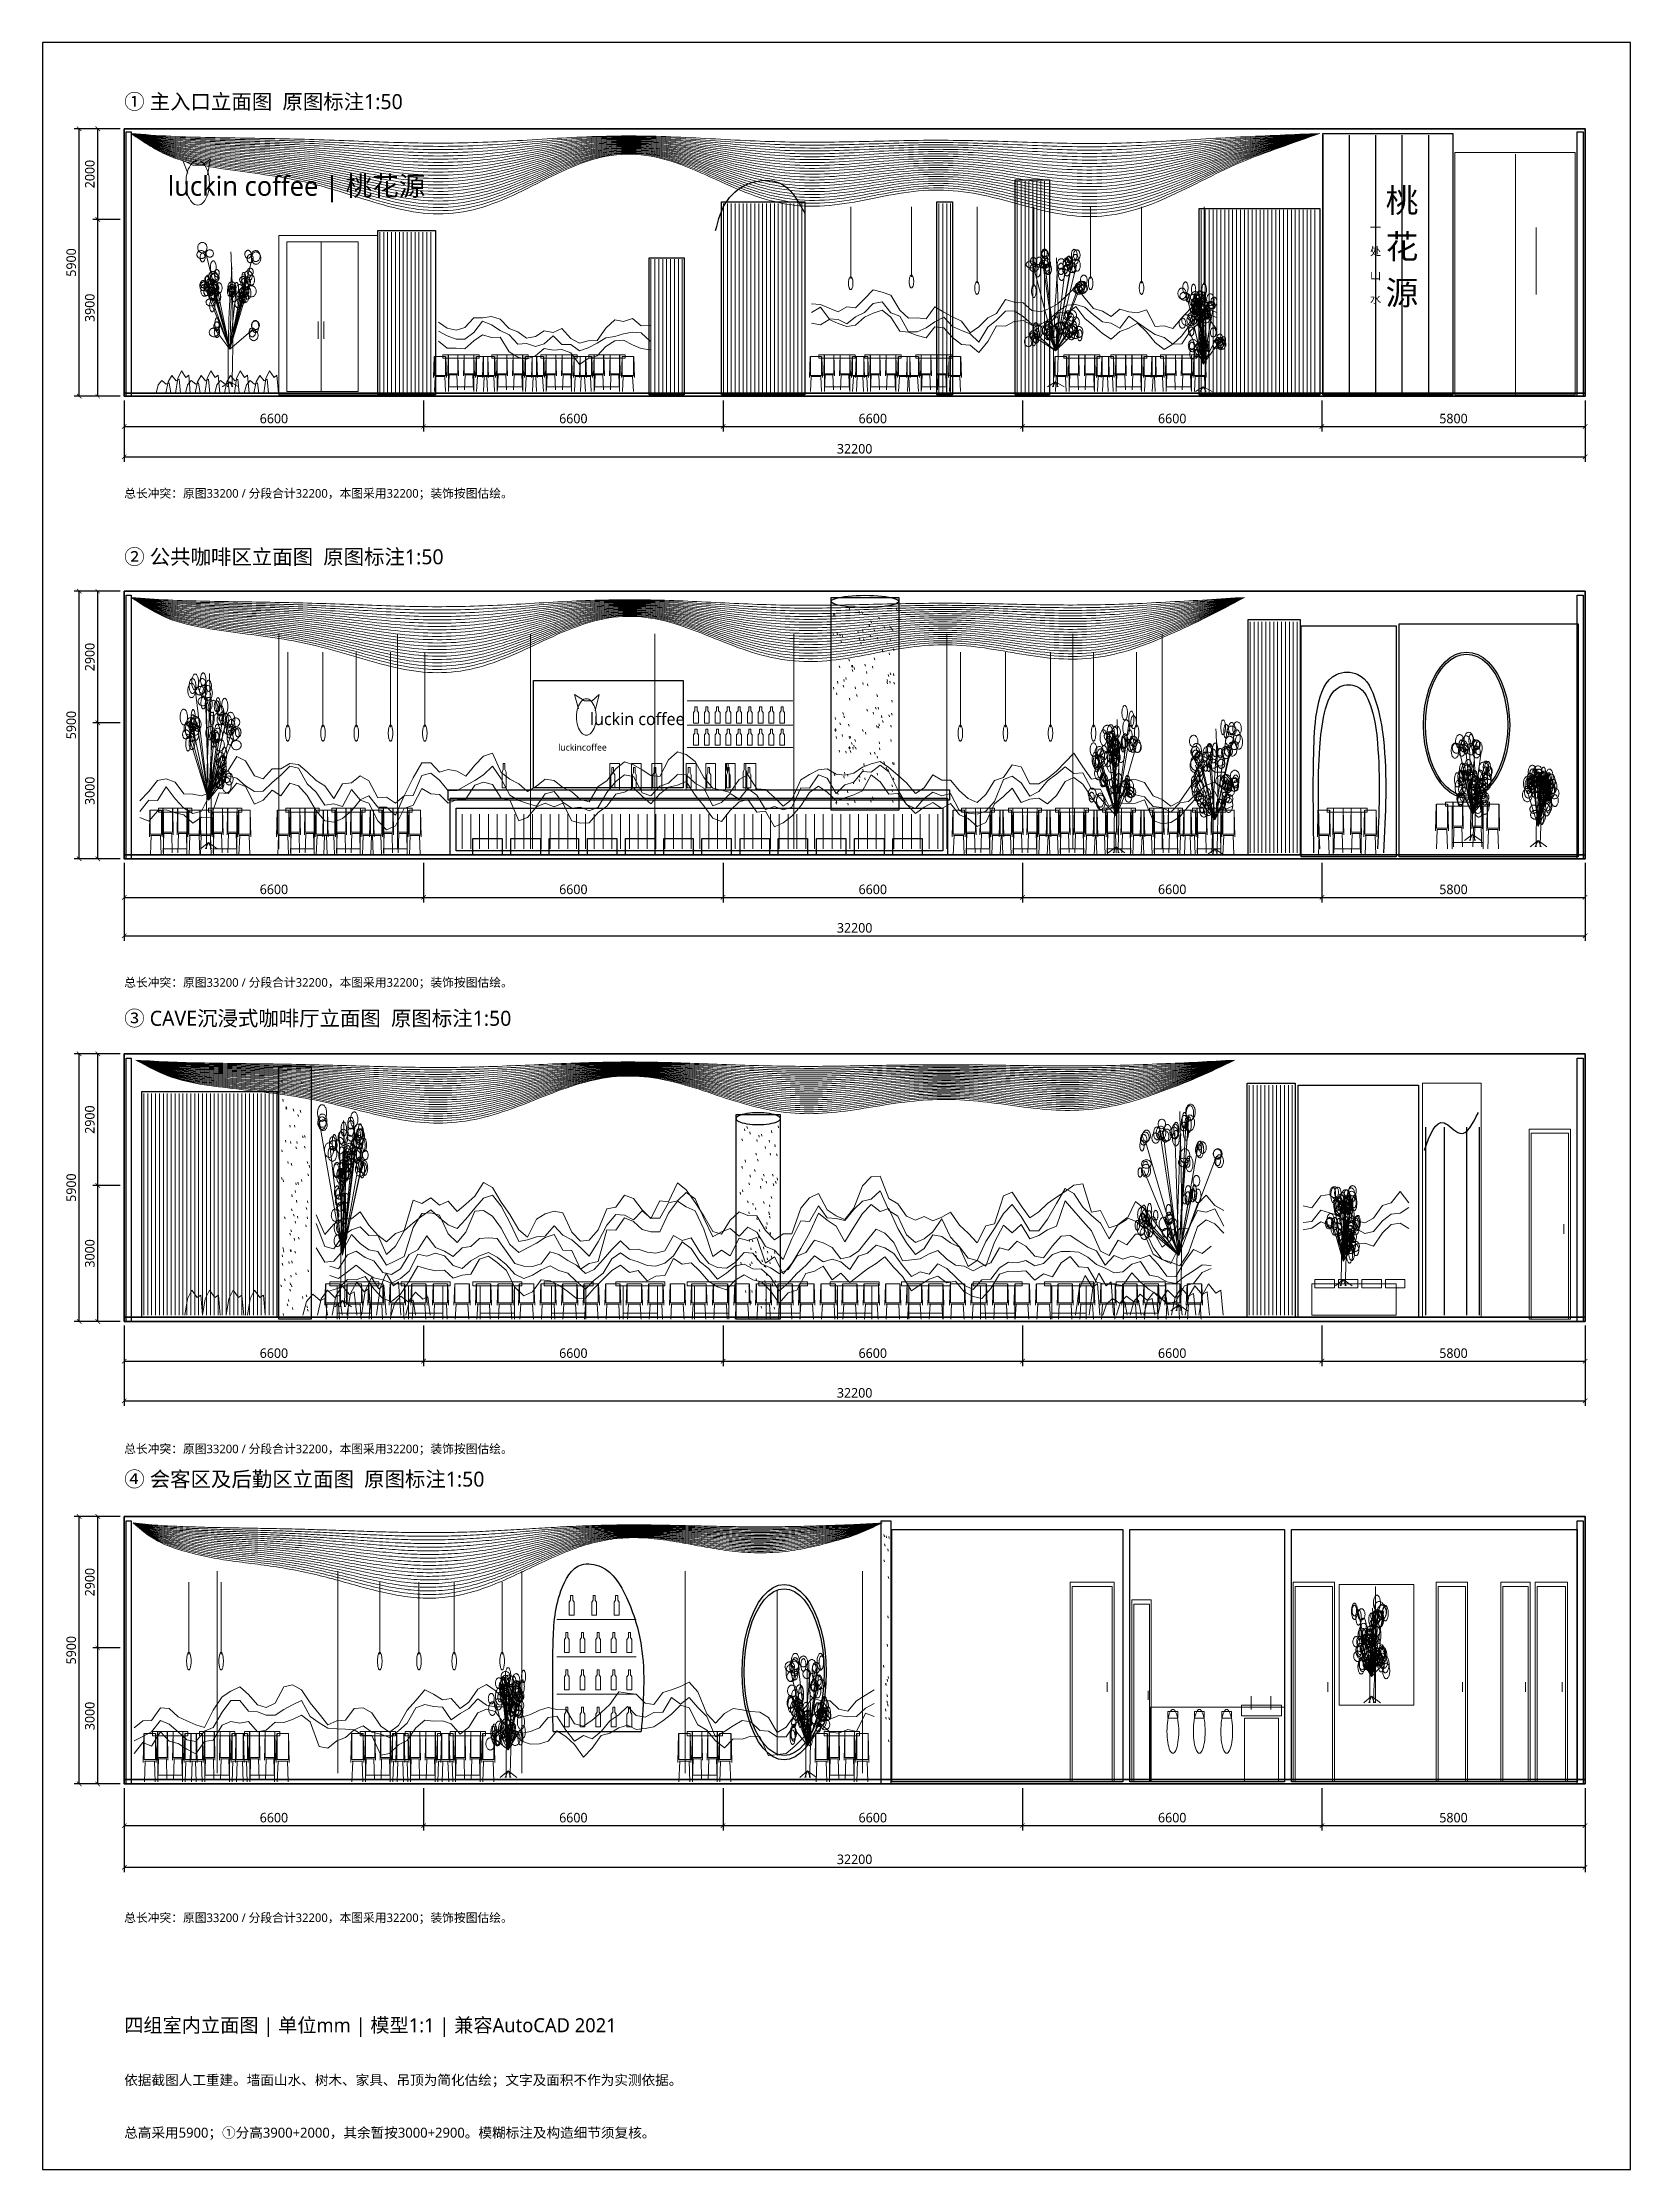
# Model space of a CAD drawing. Header units: millimetres. Extents: x -1800 to 33200, y -8500 to 38400.
import ezdxf
from ezdxf.enums import TextEntityAlignment as Align

# ---------------------------------------------------------------- set-up
doc = ezdxf.new("R2010")
doc.units = ezdxf.units.MM
for name, color, linetype, lineweight in [('E-BAR', 6, 'Continuous', 25), ('E-CEILING', 7, 'Continuous', 18), ('E-COLUMN', 7, 'Continuous', 30), ('E-DIM', 7, 'Continuous', 13), ('E-DOOR', 3, 'Continuous', 18), ('E-EQUIPMENT', 4, 'Continuous', 13), ('E-FURNITURE', 7, 'Continuous', 18), ('E-GLASS', 4, 'Continuous', 13), ('E-HATCH', 8, 'Continuous', 9), ('E-LANDSCAPE', 8, 'Continuous', 9), ('E-LIGHT', 2, 'Continuous', 13), ('E-NOTES', 1, 'Continuous', 18), ('E-OUTLINE', 7, 'Continuous', 35), ('E-PLANT', 3, 'Continuous', 13), ('E-SHEET', 7, 'Continuous', 25), ('E-TEXT', 7, 'Continuous', 18), ('E-WALL', 7, 'Continuous', 25)]:
    doc.layers.add(name, color=color, linetype=linetype, lineweight=lineweight)
doc.styles.add('CJK', font='NotoSansCJK-Regular.ttc')
doc.styles.add('OpenSansCondensed-Light', font='OpenSansCondensed-Light.ttf')
doc.dimstyles.new('EZDXF', dxfattribs={"dimtxt": 0.25, "dimasz": 0.175, "dimexe": 0.375, "dimexo": 0.125, "dimgap": 0.1, "dimtad": 1, "dimlfac": 100, "dimzin": 12, "dimdsep": 46, "dimtxsty": 'OpenSansCondensed-Light', "dimblk": 'ARCHTICK', "dimcen": 2.5, "dimazin": 3, "dimtfac": 0.5, "dimtmove": 2, "dimatfit": 3})

msp = doc.modelspace()

# ---------------------------------------------------------------- texts
at = {"layer": 'E-NOTES', "style": 'CJK'}
for s, height, p in [('总长冲突：原图33200 / 分段合计32200，本图采用32200；装饰按图估绘。', 190, (0, 28457.7)), ('总长冲突：原图33200 / 分段合计32200，本图采用32200；装饰按图估绘。', 190, (0, 17673.5)), ('总长冲突：原图33200 / 分段合计32200，本图采用32200；装饰按图估绘。', 190, (0, 7388.3)), ('总长冲突：原图33200 / 分段合计32200，本图采用32200；装饰按图估绘。', 190, (0, -2950)), ('依据截图人工重建。墙面山水、树木、家具、吊顶为简化估绘；文字及面积不作为实测依据。', 220, (0, -6528.7)), ('总高采用5900；①分高3900+2000，其余暂按3000+2900。模糊标注及构造细节须复核。', 220, (0, -7689.3))]:
    msp.add_text(s, height=height, dxfattribs=at).set_placement(p, align=Align.MIDDLE_LEFT)
at = {"layer": 'E-TEXT', "style": 'CJK'}
for s, height, p in [('① 主入口立面图  原图标注1:50', 330, (0, 37097)), ('② 公共咖啡区立面图  原图标注1:50', 330, (0, 27059.8)), ('③ CAVE沉浸式咖啡厅立面图  原图标注1:50', 330, (0, 16883.6)), ('④ 会客区及后勤区立面图  原图标注1:50', 330, (0, 6722.1)), ('四组室内立面图 | 单位mm | 模型1:1 | 兼容AutoCAD 2021', 310, (0, -5319.7))]:
    msp.add_text(s, height=height, dxfattribs=at).set_placement(p, align=Align.MIDDLE_LEFT)
for s, height, p in [('luckin coffee | 桃花源', 430, (3798.4, 35235.7)), ('桃', 530, (28164.2, 34919.6)), ('一', 180, (27581.5, 34322.6)), ('花', 530, (28164.2, 33901.2)), ('处', 180, (27581.5, 33795.8)), ('山', 180, (27581.5, 33269)), ('水', 180, (27581.5, 32742.3)), ('源', 530, (28164.2, 32882.7)), ('luckin coffee', 270, (11308.8, 23484.1)), ('luckincoffee', 145, (10100.3, 22858.3))]:
    msp.add_text(s, height=height, dxfattribs=at).set_placement(p, align=Align.MIDDLE_CENTER)

# ---------------------------------------------------------------- blocks, each defined once
blk = doc.blocks.new('_ARCHTICK')
at = {"color": 0, "linetype": 'BYBLOCK', "const_width": 0.15}
blk.add_lwpolyline([(-0.5, -0.5), (0.5, 0.5)], dxfattribs=at)

# ---------------------------------------------------------------- dimensions: what is measured, and where the dimension line sits
at = {"layer": 'E-DIM'}
for base, p1, p2 in [((-992.8, 30600), (0, 30600), (0, 36500)), ((-582.7, 34500), (0, 34500), (0, 36500)), ((-582.7, 30600), (0, 30600), (0, 34500)), ((-992.8, 20400), (0, 20400), (0, 26300)), ((-582.7, 23400), (0, 23400), (0, 26300)), ((-582.7, 20400), (0, 20400), (0, 23400)), ((-992.8, 10200), (0, 10200), (0, 16100)), ((-582.7, 13200), (0, 13200), (0, 16100)), ((-582.7, 10200), (0, 10200), (0, 13200)), ((-992.8, 0), (0, 0), (0, 5900)), ((-582.7, 3000), (0, 3000), (0, 5900)), ((-582.7, 0), (0, 0), (0, 3000))]:
    msp.add_linear_dim(base=base, p1=p1, p2=p2, angle=90, dimstyle='EZDXF', override={"dimtxt": 210, "dimasz": 100, "dimexe": 110, "dimexo": 90, "dimgap": 70, "dimtad": 1, "dimdec": 0, "dimlfac": 1, "dimtxsty": 'CJK'}, dxfattribs=at).render()
for base, p1, p2 in [((0, 29932.7), (0, 30600), (6600, 30600)), ((0, 29265.5), (0, 30600), (32200, 30600)), ((6600, 29932.7), (6600, 30600), (13200, 30600)), ((13200, 29932.7), (13200, 30600), (19800, 30600)), ((19800, 29932.7), (19800, 30600), (26400, 30600)), ((26400, 29932.7), (26400, 30600), (32200, 30600)), ((0, 19550.8), (0, 20400), (6600, 20400)), ((0, 18701.5), (0, 20400), (32200, 20400)), ((6600, 19550.8), (6600, 20400), (13200, 20400)), ((13200, 19550.8), (13200, 20400), (19800, 20400)), ((19800, 19550.8), (19800, 20400), (26400, 20400)), ((26400, 19550.8), (26400, 20400), (32200, 20400)), ((0, 9324.2), (0, 10200), (6600, 10200)), ((0, 8448.4), (0, 10200), (32200, 10200)), ((6600, 9324.2), (6600, 10200), (13200, 10200)), ((13200, 9324.2), (13200, 10200), (19800, 10200)), ((19800, 9324.2), (19800, 10200), (26400, 10200)), ((26400, 9324.2), (26400, 10200), (32200, 10200)), ((0, -918.9), (0, 0), (6600, 0)), ((0, -1837.7), (0, 0), (32200, 0)), ((6600, -918.9), (6600, 0), (13200, 0)), ((13200, -918.9), (13200, 0), (19800, 0)), ((19800, -918.9), (19800, 0), (26400, 0)), ((26400, -918.9), (26400, 0), (32200, 0))]:
    msp.add_linear_dim(base=base, p1=p1, p2=p2, dimstyle='EZDXF', override={"dimtxt": 210, "dimasz": 100, "dimexe": 110, "dimexo": 90, "dimgap": 70, "dimtad": 1, "dimdec": 0, "dimlfac": 1, "dimtxsty": 'CJK'}, dxfattribs=at).render()

# ---------------------------------------------------------------- linework, layer by layer
at = {"layer": 'E-BAR'}
for points in [[(7143.6, 21919.7), (18193.4, 21919.7), (18193.4, 21696.2), (7143.6, 21696.2)], [(7186.7, 21740.9), (18150.3, 21740.9), (18150.3, 20489.4), (7186.7, 20489.4)], [(7316.2, 21517.4), (18042.4, 21517.4), (18042.4, 20578.8), (7316.2, 20578.8)], [(7683.1, 20847), (8330.6, 20847), (8330.6, 20489.4), (7683.1, 20489.4)], [(8524.8, 20847), (9172.3, 20847), (9172.3, 20489.4), (8524.8, 20489.4)], [(9366.5, 20847), (10013.9, 20847), (10013.9, 20489.4), (9366.5, 20489.4)], [(10208.2, 20847), (10855.6, 20847), (10855.6, 20489.4), (10208.2, 20489.4)], [(11049.9, 20847), (11697.3, 20847), (11697.3, 20489.4), (11049.9, 20489.4)], [(11891.6, 20847), (12539, 20847), (12539, 20489.4), (11891.6, 20489.4)], [(12733.2, 20847), (13380.7, 20847), (13380.7, 20489.4), (12733.2, 20489.4)], [(13574.9, 20847), (14222.4, 20847), (14222.4, 20489.4), (13574.9, 20489.4)], [(14416.6, 20847), (15064.1, 20847), (15064.1, 20489.4), (14416.6, 20489.4)], [(15258.3, 20847), (15905.8, 20847), (15905.8, 20489.4), (15258.3, 20489.4)], [(16100, 20847), (16747.5, 20847), (16747.5, 20489.4), (16100, 20489.4)], [(16941.7, 20847), (17589.1, 20847), (17589.1, 20489.4), (16941.7, 20489.4)]]:
    msp.add_lwpolyline(points, close=True, dxfattribs=at)
at = {"layer": 'E-CEILING'}
for points in [[(151.1, 36394.6), (1024.4, 36333.6), (1897.8, 36306.5), (2771.1, 36291.1), (3644.4, 36274.8), (4517.8, 36249.4), (5391.1, 36217), (6264.5, 36189.7), (7137.8, 36182.6), (8011.2, 36204.2), (8884.5, 36249.4), (9757.8, 36300.2), (10631.2, 36334.4), (11504.5, 36336.7), (12377.9, 36307.4), (13251.2, 36261.6), (14124.5, 36221.2), (14997.9, 36202.7), (15871.2, 36209), (16744.6, 36228.6), (17617.9, 36243.6), (18491.3, 36240.6), (19364.6, 36219), (20237.9, 36191.3), (21111.3, 36175.2), (21984.6, 36183.8), (22858, 36218.4), (23731.3, 36268.2), (24604.7, 36318), (25478, 36357.6), (26351.3, 36394.6)], [(151.1, 36394.6), (1024.4, 36313.3), (1897.8, 36277.2), (2771.1, 36256.6), (3644.4, 36234.9), (4517.8, 36201), (5391.1, 36157.8), (6264.5, 36121.4), (7137.8, 36111.9), (8011.2, 36140.7), (8884.5, 36201), (9757.8, 36268.8), (10631.2, 36314.3), (11504.5, 36317.4), (12377.9, 36278.3), (13251.2, 36217.3), (14124.5, 36163.4), (14997.9, 36138.8), (15871.2, 36147.1), (16744.6, 36173.2), (17617.9, 36193.2), (18491.3, 36189.2), (19364.6, 36160.5), (20237.9, 36123.5), (21111.3, 36102), (21984.6, 36113.6), (22858, 36159.7), (23731.3, 36226.1), (24604.7, 36292.5), (25478, 36345.2), (26351.3, 36394.6)], [(151.1, 36394.6), (1024.4, 36292.9), (1897.8, 36247.8), (2771.1, 36222.1), (3644.4, 36194.9), (4517.8, 36152.6), (5391.1, 36098.6), (6264.5, 36053), (7137.8, 36041.2), (8011.2, 36077.3), (8884.5, 36152.6), (9757.8, 36237.3), (10631.2, 36294.2), (11504.5, 36298.1), (12377.9, 36249.3), (13251.2, 36172.9), (14124.5, 36105.6), (14997.9, 36074.8), (15871.2, 36085.2), (16744.6, 36117.9), (17617.9, 36142.8), (18491.3, 36137.9), (19364.6, 36102), (20237.9, 36055.7), (21111.3, 36028.8), (21984.6, 36043.3), (22858, 36100.9), (23731.3, 36184), (24604.7, 36267), (25478, 36332.8), (26351.3, 36394.6)], [(151.1, 36394.6), (1024.4, 36272.6), (1897.8, 36218.4), (2771.1, 36187.6), (3644.4, 36155), (4517.8, 36104.2), (5391.1, 36039.4), (6264.5, 35984.7), (7137.8, 35970.5), (8011.2, 36013.8), (8884.5, 36104.2), (9757.8, 36205.8), (10631.2, 36274.1), (11504.5, 36278.8), (12377.9, 36220.2), (13251.2, 36128.6), (14124.5, 36047.8), (14997.9, 36010.8), (15871.2, 36023.4), (16744.6, 36062.5), (17617.9, 36092.5), (18491.3, 36086.5), (19364.6, 36043.5), (20237.9, 35987.9), (21111.3, 35955.7), (21984.6, 35973), (22858, 36042.2), (23731.3, 36141.9), (24604.7, 36241.4), (25478, 36320.5), (26351.3, 36394.6)], [(151.1, 36394.6), (1024.4, 36252.3), (1897.8, 36189.1), (2771.1, 36153.1), (3644.4, 36115), (4517.8, 36055.8), (5391.1, 35980.2), (6264.5, 35916.4), (7137.8, 35899.9), (8011.2, 35950.3), (8884.5, 36055.8), (9757.8, 36174.3), (10631.2, 36254), (11504.5, 36259.5), (12377.9, 36191.1), (13251.2, 36084.3), (14124.5, 35989.9), (14997.9, 35946.8), (15871.2, 35961.5), (16744.6, 36007.2), (17617.9, 36042.1), (18491.3, 36035.2), (19364.6, 35984.9), (20237.9, 35920.1), (21111.3, 35882.5), (21984.6, 35902.7), (22858, 35983.4), (23731.3, 36099.7), (24604.7, 36215.9), (25478, 36308.1), (26351.3, 36394.6)], [(151.1, 36394.6), (1024.4, 36231.9), (1897.8, 36159.7), (2771.1, 36118.6), (3644.4, 36075.1), (4517.8, 36007.4), (5391.1, 35921), (6264.5, 35848.1), (7137.8, 35829.2), (8011.2, 35886.8), (8884.5, 36007.3), (9757.8, 36142.9), (10631.2, 36233.9), (11504.5, 36240.2), (12377.9, 36162), (13251.2, 36039.9), (14124.5, 35932.1), (14997.9, 35882.9), (15871.2, 35899.6), (16744.6, 35951.8), (17617.9, 35991.7), (18491.3, 35983.8), (19364.6, 35926.4), (20237.9, 35852.3), (21111.3, 35809.4), (21984.6, 35832.5), (22858, 35924.7), (23731.3, 36057.6), (24604.7, 36190.3), (25478, 36295.7), (26351.3, 36394.6)], [(151.1, 36394.6), (1024.4, 36211.6), (1897.8, 36130.3), (2771.1, 36084.1), (3644.4, 36035.1), (4517.8, 35959), (5391.1, 35861.8), (6264.5, 35779.8), (7137.8, 35758.5), (8011.2, 35823.3), (8884.5, 35958.9), (9757.8, 36111.4), (10631.2, 36213.8), (11504.5, 36220.9), (12377.9, 36132.9), (13251.2, 35995.6), (14124.5, 35874.3), (14997.9, 35818.9), (15871.2, 35837.7), (16744.6, 35896.5), (17617.9, 35941.4), (18491.3, 35932.5), (19364.6, 35867.9), (20237.9, 35784.5), (21111.3, 35736.2), (21984.6, 35762.2), (22858, 35865.9), (23731.3, 36015.5), (24604.7, 36164.8), (25478, 36283.4), (26351.3, 36394.6)], [(151.1, 36394.6), (1024.4, 36191.3), (1897.8, 36101), (2771.1, 36049.6), (3644.4, 35995.2), (4517.8, 35910.6), (5391.1, 35802.6), (6264.5, 35711.4), (7137.8, 35687.8), (8011.2, 35759.9), (8884.5, 35910.5), (9757.8, 36079.9), (10631.2, 36193.7), (11504.5, 36201.6), (12377.9, 36103.9), (13251.2, 35951.3), (14124.5, 35816.5), (14997.9, 35754.9), (15871.2, 35775.8), (16744.6, 35841.1), (17617.9, 35891), (18491.3, 35881.1), (19364.6, 35809.3), (20237.9, 35716.7), (21111.3, 35663), (21984.6, 35691.9), (22858, 35807.2), (23731.3, 35973.3), (24604.7, 36139.3), (25478, 36271), (26351.3, 36394.6)], [(151.1, 36394.6), (1024.4, 36170.9), (1897.8, 36071.6), (2771.1, 36015.1), (3644.4, 35955.2), (4517.8, 35862.2), (5391.1, 35743.4), (6264.5, 35643.1), (7137.8, 35617.1), (8011.2, 35696.4), (8884.5, 35862.1), (9757.8, 36048.5), (10631.2, 36173.6), (11504.5, 36182.3), (12377.9, 36074.8), (13251.2, 35906.9), (14124.5, 35758.7), (14997.9, 35690.9), (15871.2, 35714), (16744.6, 35785.8), (17617.9, 35840.6), (18491.3, 35829.8), (19364.6, 35750.8), (20237.9, 35648.9), (21111.3, 35589.9), (21984.6, 35621.6), (22858, 35748.4), (23731.3, 35931.2), (24604.7, 36113.7), (25478, 36258.7), (26351.3, 36394.6)], [(151.1, 36394.6), (1024.4, 36150.6), (1897.8, 36042.2), (2771.1, 35980.6), (3644.4, 35915.3), (4517.8, 35813.8), (5391.1, 35684.2), (6264.5, 35574.8), (7137.8, 35546.4), (8011.2, 35632.9), (8884.5, 35813.7), (9757.8, 36017), (10631.2, 36153.5), (11504.5, 36163), (12377.9, 36045.7), (13251.2, 35862.6), (14124.5, 35700.9), (14997.9, 35627), (15871.2, 35652.1), (16744.6, 35730.5), (17617.9, 35790.3), (18491.3, 35778.4), (19364.6, 35692.3), (20237.9, 35581.2), (21111.3, 35516.7), (21984.6, 35551.4), (22858, 35689.7), (23731.3, 35889.1), (24604.7, 36088.2), (25478, 36246.3), (26351.3, 36394.6)], [(151.1, 36394.6), (1024.4, 36130.2), (1897.8, 36012.9), (2771.1, 35946.1), (3644.4, 35875.4), (4517.8, 35765.4), (5391.1, 35625), (6264.5, 35506.5), (7137.8, 35475.7), (8011.2, 35569.4), (8884.5, 35765.3), (9757.8, 35985.5), (10631.2, 36133.5), (11504.5, 36143.6), (12377.9, 36016.6), (13251.2, 35818.2), (14124.5, 35643.1), (14997.9, 35563), (15871.2, 35590.2), (16744.6, 35675.1), (17617.9, 35739.9), (18491.3, 35727), (19364.6, 35633.7), (20237.9, 35513.4), (21111.3, 35443.5), (21984.6, 35481.1), (22858, 35630.9), (23731.3, 35846.9), (24604.7, 36062.6), (25478, 36233.9), (26351.3, 36394.6)], [(151.1, 36394.6), (1024.4, 36109.9), (1897.8, 35983.5), (2771.1, 35911.6), (3644.4, 35835.4), (4517.8, 35717), (5391.1, 35565.8), (6264.5, 35438.2), (7137.8, 35405.1), (8011.2, 35506), (8884.5, 35716.9), (9757.8, 35954), (10631.2, 36113.4), (11504.5, 36124.3), (12377.9, 35987.6), (13251.2, 35773.9), (14124.5, 35585.2), (14997.9, 35499), (15871.2, 35528.3), (16744.6, 35619.8), (17617.9, 35689.6), (18491.3, 35675.7), (19364.6, 35575.2), (20237.9, 35445.6), (21111.3, 35370.4), (21984.6, 35410.8), (22858, 35572.2), (23731.3, 35804.8), (24604.7, 36037.1), (25478, 36221.6), (26351.3, 36394.6)], [(151.1, 36394.6), (1024.4, 36089.6), (1897.8, 35954.1), (2771.1, 35877.1), (3644.4, 35795.5), (4517.8, 35668.6), (5391.1, 35506.6), (6264.5, 35369.8), (7137.8, 35334.4), (8011.2, 35442.5), (8884.5, 35668.5), (9757.8, 35922.6), (10631.2, 36093.3), (11504.5, 36105), (12377.9, 35958.5), (13251.2, 35729.6), (14124.5, 35527.4), (14997.9, 35435.1), (15871.2, 35466.4), (16744.6, 35564.4), (17617.9, 35639.2), (18491.3, 35624.3), (19364.6, 35516.7), (20237.9, 35377.8), (21111.3, 35297.2), (21984.6, 35340.5), (22858, 35513.5), (23731.3, 35762.7), (24604.7, 36011.6), (25478, 36209.2), (26351.3, 36394.6)], [(151.1, 36394.6), (1024.4, 36069.2), (1897.8, 35924.8), (2771.1, 35842.5), (3644.4, 35755.5), (4517.8, 35620.2), (5391.1, 35447.4), (6264.5, 35301.5), (7137.8, 35263.7), (8011.2, 35379), (8884.5, 35620), (9757.8, 35891.1), (10631.2, 36073.2), (11504.5, 36085.7), (12377.9, 35929.4), (13251.2, 35685.2), (14124.5, 35469.6), (14997.9, 35371.1), (15871.2, 35404.6), (16744.6, 35509.1), (17617.9, 35588.8), (18491.3, 35573), (19364.6, 35458.1), (20237.9, 35310), (21111.3, 35224.1), (21984.6, 35270.3), (22858, 35454.7), (23731.3, 35720.5), (24604.7, 35986), (25478, 36196.9), (26351.3, 36394.6)], [(151.1, 36394.6), (1024.4, 36048.9), (1897.8, 35895.4), (2771.1, 35808), (3644.4, 35715.6), (4517.8, 35571.8), (5391.1, 35388.2), (6264.5, 35233.2), (7137.8, 35193), (8011.2, 35315.5), (8884.5, 35571.6), (9757.8, 35859.6), (10631.2, 36053.1), (11504.5, 36066.4), (12377.9, 35900.3), (13251.2, 35640.9), (14124.5, 35411.8), (14997.9, 35307.1), (15871.2, 35342.7), (16744.6, 35453.7), (17617.9, 35538.5), (18491.3, 35521.6), (19364.6, 35399.6), (20237.9, 35242.2), (21111.3, 35150.9), (21984.6, 35200), (22858, 35396), (23731.3, 35678.4), (24604.7, 35960.5), (25478, 36184.5), (26351.3, 36394.6)], [(151.1, 36394.6), (1024.4, 36028.5), (1897.8, 35866), (2771.1, 35773.5), (3644.4, 35675.6), (4517.8, 35523.4), (5391.1, 35329), (6264.5, 35164.9), (7137.8, 35122.3), (8011.2, 35252.1), (8884.5, 35523.2), (9757.8, 35828.1), (10631.2, 36033), (11504.5, 36047.1), (12377.9, 35871.2), (13251.2, 35596.5), (14124.5, 35354), (14997.9, 35243.1), (15871.2, 35280.8), (16744.6, 35398.4), (17617.9, 35488.1), (18491.3, 35470.3), (19364.6, 35341.1), (20237.9, 35174.4), (21111.3, 35077.7), (21984.6, 35129.7), (22858, 35337.2), (23731.3, 35636.3), (24604.7, 35935), (25478, 36172.1), (26351.3, 36394.6)], [(151.1, 36394.6), (1024.4, 36008.2), (1897.8, 35836.7), (2771.1, 35739), (3644.4, 35635.7), (4517.8, 35475), (5391.1, 35269.8), (6264.5, 35096.6), (7137.8, 35051.6), (8011.2, 35188.6), (8884.5, 35474.8), (9757.8, 35796.7), (10631.2, 36012.9), (11504.5, 36027.8), (12377.9, 35842.2), (13251.2, 35552.2), (14124.5, 35296.2), (14997.9, 35179.2), (15871.2, 35218.9), (16744.6, 35343), (17617.9, 35437.7), (18491.3, 35418.9), (19364.6, 35282.5), (20237.9, 35106.6), (21111.3, 35004.6), (21984.6, 35059.5), (22858, 35278.5), (23731.3, 35594.1), (24604.7, 35909.4), (25478, 36159.8), (26351.3, 36394.6)], [(151.1, 36394.6), (1024.4, 35987.9), (1897.8, 35807.3), (2771.1, 35704.5), (3644.4, 35595.7), (4517.8, 35426.6), (5391.1, 35210.6), (6264.5, 35028.2), (7137.8, 34981), (8011.2, 35125.1), (8884.5, 35426.4), (9757.8, 35765.2), (10631.2, 35992.8), (11504.5, 36008.5), (12377.9, 35813.1), (13251.2, 35507.9), (14124.5, 35238.3), (14997.9, 35115.2), (15871.2, 35157), (16744.6, 35287.7), (17617.9, 35387.4), (18491.3, 35367.6), (19364.6, 35224), (20237.9, 35038.8), (21111.3, 34931.4), (21984.6, 34989.2), (22858, 35219.7), (23731.3, 35552), (24604.7, 35883.9), (25478, 36147.4), (26351.3, 36394.6)], [(151.1, 36394.6), (1024.4, 35967.5), (1897.8, 35777.9), (2771.1, 35670), (3644.4, 35555.8), (4517.8, 35378.2), (5391.1, 35151.4), (6264.5, 34959.9), (7137.8, 34910.3), (8011.2, 35061.6), (8884.5, 35378), (9757.8, 35733.7), (10631.2, 35972.7), (11504.5, 35989.2), (12377.9, 35784), (13251.2, 35463.5), (14124.5, 35180.5), (14997.9, 35051.2), (15871.2, 35095.2), (16744.6, 35232.3), (17617.9, 35337), (18491.3, 35316.2), (19364.6, 35165.5), (20237.9, 34971), (21111.3, 34858.3), (21984.6, 34918.9), (22858, 35161), (23731.3, 35509.9), (24604.7, 35858.3), (25478, 36135), (26351.3, 36394.6)], [(151.1, 36394.6), (1024.4, 35947.2), (1897.8, 35748.6), (2771.1, 35635.5), (3644.4, 35515.8), (4517.8, 35329.8), (5391.1, 35092.2), (6264.5, 34891.6), (7137.8, 34839.6), (8011.2, 34998.1), (8884.5, 35329.6), (9757.8, 35702.3), (10631.2, 35952.6), (11504.5, 35969.9), (12377.9, 35754.9), (13251.2, 35419.2), (14124.5, 35122.7), (14997.9, 34987.2), (15871.2, 35033.3), (16744.6, 35177), (17617.9, 35286.7), (18491.3, 35264.9), (19364.6, 35106.9), (20237.9, 34903.3), (21111.3, 34785.1), (21984.6, 34848.6), (22858, 35102.2), (23731.3, 35467.7), (24604.7, 35832.8), (25478, 36122.7), (26351.3, 36394.6)], [(151.1, 36394.6), (1024.4, 35926.8), (1897.8, 35719.2), (2771.1, 35601), (3644.4, 35475.9), (4517.8, 35281.4), (5391.1, 35033), (6264.5, 34823.3), (7137.8, 34768.9), (8011.2, 34934.7), (8884.5, 35281.2), (9757.8, 35670.8), (10631.2, 35932.5), (11504.5, 35950.6), (12377.9, 35725.9), (13251.2, 35374.8), (14124.5, 35064.9), (14997.9, 34923.3), (15871.2, 34971.4), (16744.6, 35121.6), (17617.9, 35236.3), (18491.3, 35213.5), (19364.6, 35048.4), (20237.9, 34835.5), (21111.3, 34711.9), (21984.6, 34778.4), (22858, 35043.5), (23731.3, 35425.6), (24604.7, 35807.3), (25478, 36110.3), (26351.3, 36394.6)], [(151.1, 36394.6), (1024.4, 35906.5), (1897.8, 35689.8), (2771.1, 35566.5), (3644.4, 35435.9), (4517.8, 35233), (5391.1, 34973.8), (6264.5, 34754.9), (7137.8, 34698.2), (8011.2, 34871.2), (8884.5, 35232.7), (9757.8, 35639.3), (10631.2, 35912.5), (11504.5, 35931.3), (12377.9, 35696.8), (13251.2, 35330.5), (14124.5, 35007.1), (14997.9, 34859.3), (15871.2, 34909.5), (16744.6, 35066.3), (17617.9, 35185.9), (18491.3, 35162.2), (19364.6, 34989.9), (20237.9, 34767.7), (21111.3, 34638.8), (21984.6, 34708.1), (22858, 34984.7), (23731.3, 35383.5), (24604.7, 35781.7), (25478, 36098), (26351.3, 36394.6)], [(151.1, 36394.6), (1024.4, 35886.2), (1897.8, 35660.4), (2771.1, 35532), (3644.4, 35396), (4517.8, 35184.6), (5391.1, 34914.6), (6264.5, 34686.6), (7137.8, 34627.5), (8011.2, 34807.7), (8884.5, 35184.3), (9757.8, 35607.8), (10631.2, 35892.4), (11504.5, 35912), (12377.9, 35667.7), (13251.2, 35286.2), (14124.5, 34949.3), (14997.9, 34795.3), (15871.2, 34847.6), (16744.6, 35010.9), (17617.9, 35135.6), (18491.3, 35110.8), (19364.6, 34931.4), (20237.9, 34699.9), (21111.3, 34565.6), (21984.6, 34637.8), (22858, 34926), (23731.3, 35341.4), (24604.7, 35756.2), (25478, 36085.6), (26351.3, 36394.6)], [(151.1, 26165.9), (969, 26108.6), (1787, 26082.3), (2604.9, 26067.4), (3422.9, 26053.7), (4240.8, 26033.4), (5058.8, 26005.4), (5876.7, 25977.3), (6694.7, 25961), (7512.6, 25966.8), (8330.6, 25996.8), (9148.5, 26041.9), (9966.5, 26085.8), (10784.4, 26111.5), (11602.4, 26109.5), (12420.3, 26082.3), (13238.3, 26042.8), (14056.2, 26008.2), (14874.2, 25991.4), (15692.1, 25995.5), (16510.1, 26012.8), (17328, 26030.1), (18146, 26036.2), (18963.9, 26027.7), (19781.8, 26010.9), (20599.8, 25998.3), (21417.7, 26001.4), (22235.7, 26025.1), (23053.6, 26065.3), (23871.6, 26112.3), (24689.5, 26165.9)], [(151.1, 26165.9), (969, 26088.3), (1787, 26052.7), (2604.9, 26032.5), (3422.9, 26014), (4240.8, 25986.5), (5058.8, 25948.7), (5876.7, 25910.5), (6694.7, 25888.5), (7512.6, 25896.4), (8330.6, 25936.9), (9148.5, 25998.1), (9966.5, 26057.5), (10784.4, 26092.2), (11602.4, 26089.5), (12420.3, 26052.7), (13238.3, 25999.2), (14056.2, 25952.4), (14874.2, 25929.7), (15692.1, 25935.2), (16510.1, 25958.6), (17328, 25982.1), (18146, 25990.3), (18963.9, 25978.7), (19781.8, 25956), (20599.8, 25939), (21417.7, 25943.2), (22235.7, 25975.3), (23053.6, 26029.7), (23871.6, 26093.4), (24689.5, 26165.9)], [(151.1, 26165.9), (969, 26068), (1787, 26023.1), (2604.9, 25997.7), (3422.9, 25974.3), (4240.8, 25939.6), (5058.8, 25891.9), (5876.7, 25843.7), (6694.7, 25815.9), (7512.6, 25825.9), (8330.6, 25877.1), (9148.5, 25954.2), (9966.5, 26029.2), (10784.4, 26073), (11602.4, 26069.6), (12420.3, 26023.1), (13238.3, 25955.6), (14056.2, 25896.6), (14874.2, 25867.9), (15692.1, 25874.9), (16510.1, 25904.4), (17328, 25934.1), (18146, 25944.4), (18963.9, 25929.8), (19781.8, 25901.2), (20599.8, 25879.7), (21417.7, 25885), (22235.7, 25925.5), (23053.6, 25994.1), (23871.6, 26074.4), (24689.5, 26165.9)], [(151.1, 26165.9), (969, 26047.8), (1787, 25993.5), (2604.9, 25962.8), (3422.9, 25934.6), (4240.8, 25892.7), (5058.8, 25835.1), (5876.7, 25777), (6694.7, 25743.4), (7512.6, 25755.5), (8330.6, 25817.2), (9148.5, 25910.4), (9966.5, 26000.8), (10784.4, 26053.7), (11602.4, 26049.6), (12420.3, 25993.5), (13238.3, 25912.1), (14056.2, 25840.8), (14874.2, 25806.2), (15692.1, 25814.6), (16510.1, 25850.3), (17328, 25886), (18146, 25898.5), (18963.9, 25880.9), (19781.8, 25846.3), (20599.8, 25820.4), (21417.7, 25826.8), (22235.7, 25875.7), (23053.6, 25958.5), (23871.6, 26055.4), (24689.5, 26165.9)], [(151.1, 26165.9), (969, 26027.5), (1787, 25963.9), (2604.9, 25928), (3422.9, 25894.9), (4240.8, 25845.8), (5058.8, 25778.3), (5876.7, 25710.2), (6694.7, 25670.9), (7512.6, 25685.1), (8330.6, 25757.4), (9148.5, 25866.5), (9966.5, 25972.5), (10784.4, 26034.5), (11602.4, 26029.6), (12420.3, 25963.9), (13238.3, 25868.5), (14056.2, 25784.9), (14874.2, 25744.5), (15692.1, 25754.3), (16510.1, 25796.1), (17328, 25838), (18146, 25852.6), (18963.9, 25832), (19781.8, 25791.5), (20599.8, 25761), (21417.7, 25768.6), (22235.7, 25825.9), (23053.6, 25922.9), (23871.6, 26036.5), (24689.5, 26165.9)], [(151.1, 26165.9), (969, 26007.2), (1787, 25934.3), (2604.9, 25893.1), (3422.9, 25855.2), (4240.8, 25798.9), (5058.8, 25721.5), (5876.7, 25643.5), (6694.7, 25598.4), (7512.6, 25614.6), (8330.6, 25697.5), (9148.5, 25822.6), (9966.5, 25944.2), (10784.4, 26015.2), (11602.4, 26009.7), (12420.3, 25934.3), (13238.3, 25824.9), (14056.2, 25729.1), (14874.2, 25682.7), (15692.1, 25694), (16510.1, 25741.9), (17328, 25789.9), (18146, 25806.7), (18963.9, 25783.1), (19781.8, 25736.6), (20599.8, 25701.7), (21417.7, 25710.4), (22235.7, 25776.1), (23053.6, 25887.3), (23871.6, 26017.5), (24689.5, 26165.9)], [(151.1, 26165.9), (969, 25986.9), (1787, 25904.7), (2604.9, 25858.2), (3422.9, 25815.5), (4240.8, 25752), (5058.8, 25664.7), (5876.7, 25576.7), (6694.7, 25525.9), (7512.6, 25544.2), (8330.6, 25637.7), (9148.5, 25778.8), (9966.5, 25915.8), (10784.4, 25996), (11602.4, 25989.7), (12420.3, 25904.6), (13238.3, 25781.4), (14056.2, 25673.3), (14874.2, 25621), (15692.1, 25633.6), (16510.1, 25687.7), (17328, 25741.9), (18146, 25760.8), (18963.9, 25734.1), (19781.8, 25681.8), (20599.8, 25642.4), (21417.7, 25652.2), (22235.7, 25726.2), (23053.6, 25851.7), (23871.6, 25998.6), (24689.5, 26165.9)], [(151.1, 26165.9), (969, 25966.6), (1787, 25875.1), (2604.9, 25823.4), (3422.9, 25775.8), (4240.8, 25705.1), (5058.8, 25608), (5876.7, 25510), (6694.7, 25453.4), (7512.6, 25473.7), (8330.6, 25577.8), (9148.5, 25734.9), (9966.5, 25887.5), (10784.4, 25976.7), (11602.4, 25969.8), (12420.3, 25875), (13238.3, 25737.8), (14056.2, 25617.5), (14874.2, 25559.2), (15692.1, 25573.3), (16510.1, 25633.5), (17328, 25693.9), (18146, 25714.9), (18963.9, 25685.2), (19781.8, 25626.9), (20599.8, 25583.1), (21417.7, 25594), (22235.7, 25676.4), (23053.6, 25816.1), (23871.6, 25979.6), (24689.5, 26165.9)], [(151.1, 26165.9), (969, 25946.4), (1787, 25845.5), (2604.9, 25788.5), (3422.9, 25736.1), (4240.8, 25658.2), (5058.8, 25551.2), (5876.7, 25443.2), (6694.7, 25380.8), (7512.6, 25403.3), (8330.6, 25518), (9148.5, 25691), (9966.5, 25859.2), (10784.4, 25957.5), (11602.4, 25949.8), (12420.3, 25845.4), (13238.3, 25694.2), (14056.2, 25561.7), (14874.2, 25497.5), (15692.1, 25513), (16510.1, 25579.4), (17328, 25645.8), (18146, 25669), (18963.9, 25636.3), (19781.8, 25572.1), (20599.8, 25523.8), (21417.7, 25535.8), (22235.7, 25626.6), (23053.6, 25780.5), (23871.6, 25960.7), (24689.5, 26165.9)], [(151.1, 26165.9), (969, 25926.1), (1787, 25815.9), (2604.9, 25753.7), (3422.9, 25696.4), (4240.8, 25611.3), (5058.8, 25494.4), (5876.7, 25376.5), (6694.7, 25308.3), (7512.6, 25332.9), (8330.6, 25458.1), (9148.5, 25647.2), (9966.5, 25830.8), (10784.4, 25938.2), (11602.4, 25929.8), (12420.3, 25815.8), (13238.3, 25650.7), (14056.2, 25505.9), (14874.2, 25435.8), (15692.1, 25452.7), (16510.1, 25525.2), (17328, 25597.8), (18146, 25623.1), (18963.9, 25587.4), (19781.8, 25517.2), (20599.8, 25464.5), (21417.7, 25477.7), (22235.7, 25576.8), (23053.6, 25744.9), (23871.6, 25941.7), (24689.5, 26165.9)], [(151.1, 26165.9), (969, 25905.8), (1787, 25786.3), (2604.9, 25718.8), (3422.9, 25656.7), (4240.8, 25564.4), (5058.8, 25437.6), (5876.7, 25309.7), (6694.7, 25235.8), (7512.6, 25262.4), (8330.6, 25398.3), (9148.5, 25603.3), (9966.5, 25802.5), (10784.4, 25919), (11602.4, 25909.9), (12420.3, 25786.2), (13238.3, 25607.1), (14056.2, 25450.1), (14874.2, 25374), (15692.1, 25392.4), (16510.1, 25471), (17328, 25549.8), (18146, 25577.2), (18963.9, 25538.5), (19781.8, 25462.4), (20599.8, 25405.2), (21417.7, 25419.5), (22235.7, 25527), (23053.6, 25709.3), (23871.6, 25922.7), (24689.5, 26165.9)], [(151.1, 26165.9), (969, 25885.5), (1787, 25756.7), (2604.9, 25683.9), (3422.9, 25617), (4240.8, 25517.5), (5058.8, 25380.8), (5876.7, 25242.9), (6694.7, 25163.3), (7512.6, 25192), (8330.6, 25338.4), (9148.5, 25559.4), (9966.5, 25774.2), (10784.4, 25899.7), (11602.4, 25889.9), (12420.3, 25756.6), (13238.3, 25563.5), (14056.2, 25394.3), (14874.2, 25312.3), (15692.1, 25332.1), (16510.1, 25416.8), (17328, 25501.7), (18146, 25531.3), (18963.9, 25489.5), (19781.8, 25407.5), (20599.8, 25345.9), (21417.7, 25361.3), (22235.7, 25477.2), (23053.6, 25673.7), (23871.6, 25903.8), (24689.5, 26165.9)], [(151.1, 26165.9), (969, 25865.2), (1787, 25727.1), (2604.9, 25649.1), (3422.9, 25577.3), (4240.8, 25470.6), (5058.8, 25324.1), (5876.7, 25176.2), (6694.7, 25090.8), (7512.6, 25121.5), (8330.6, 25278.6), (9148.5, 25515.6), (9966.5, 25745.8), (10784.4, 25880.5), (11602.4, 25869.9), (12420.3, 25727), (13238.3, 25520), (14056.2, 25338.5), (14874.2, 25250.5), (15692.1, 25271.8), (16510.1, 25362.6), (17328, 25453.7), (18146, 25485.4), (18963.9, 25440.6), (19781.8, 25352.7), (20599.8, 25286.5), (21417.7, 25303.1), (22235.7, 25427.4), (23053.6, 25638.1), (23871.6, 25884.8), (24689.5, 26165.9)], [(151.1, 26165.9), (969, 25845), (1787, 25697.6), (2604.9, 25614.2), (3422.9, 25537.6), (4240.8, 25423.7), (5058.8, 25267.3), (5876.7, 25109.4), (6694.7, 25018.3), (7512.6, 25051.1), (8330.6, 25218.7), (9148.5, 25471.7), (9966.5, 25717.5), (10784.4, 25861.2), (11602.4, 25850), (12420.3, 25697.4), (13238.3, 25476.4), (14056.2, 25282.6), (14874.2, 25188.8), (15692.1, 25211.5), (16510.1, 25308.5), (17328, 25405.6), (18146, 25439.5), (18963.9, 25391.7), (19781.8, 25297.8), (20599.8, 25227.2), (21417.7, 25244.9), (22235.7, 25377.5), (23053.6, 25602.5), (23871.6, 25865.9), (24689.5, 26165.9)], [(151.1, 26165.9), (969, 25824.7), (1787, 25668), (2604.9, 25579.4), (3422.9, 25497.9), (4240.8, 25376.8), (5058.8, 25210.5), (5876.7, 25042.7), (6694.7, 24945.7), (7512.6, 24980.6), (8330.6, 25158.9), (9148.5, 25427.8), (9966.5, 25689.2), (10784.4, 25842), (11602.4, 25830), (12420.3, 25667.8), (13238.3, 25432.8), (14056.2, 25226.8), (14874.2, 25127.1), (15692.1, 25151.2), (16510.1, 25254.3), (17328, 25357.6), (18146, 25393.6), (18963.9, 25342.8), (19781.8, 25243), (20599.8, 25167.9), (21417.7, 25186.7), (22235.7, 25327.7), (23053.6, 25566.9), (23871.6, 25846.9), (24689.5, 26165.9)], [(151.1, 26165.9), (969, 25804.4), (1787, 25638.4), (2604.9, 25544.5), (3422.9, 25458.2), (4240.8, 25329.9), (5058.8, 25153.7), (5876.7, 24975.9), (6694.7, 24873.2), (7512.6, 24910.2), (8330.6, 25099), (9148.5, 25384), (9966.5, 25660.8), (10784.4, 25822.7), (11602.4, 25810.1), (12420.3, 25638.2), (13238.3, 25389.3), (14056.2, 25171), (14874.2, 25065.3), (15692.1, 25090.9), (16510.1, 25200.1), (17328, 25309.6), (18146, 25347.7), (18963.9, 25293.8), (19781.8, 25188.1), (20599.8, 25108.6), (21417.7, 25128.5), (22235.7, 25277.9), (23053.6, 25531.3), (23871.6, 25827.9), (24689.5, 26165.9)], [(151.1, 26165.9), (969, 25784.1), (1787, 25608.8), (2604.9, 25509.6), (3422.9, 25418.5), (4240.8, 25283), (5058.8, 25096.9), (5876.7, 24909.2), (6694.7, 24800.7), (7512.6, 24839.8), (8330.6, 25039.2), (9148.5, 25340.1), (9966.5, 25632.5), (10784.4, 25803.5), (11602.4, 25790.1), (12420.3, 25608.6), (13238.3, 25345.7), (14056.2, 25115.2), (14874.2, 25003.6), (15692.1, 25030.6), (16510.1, 25145.9), (17328, 25261.5), (18146, 25301.8), (18963.9, 25244.9), (19781.8, 25133.3), (20599.8, 25049.3), (21417.7, 25070.3), (22235.7, 25228.1), (23053.6, 25495.7), (23871.6, 25809), (24689.5, 26165.9)], [(151.1, 26165.9), (969, 25763.8), (1787, 25579.2), (2604.9, 25474.8), (3422.9, 25378.8), (4240.8, 25236.1), (5058.8, 25040.2), (5876.7, 24842.4), (6694.7, 24728.2), (7512.6, 24769.3), (8330.6, 24979.3), (9148.5, 25296.3), (9966.5, 25604.1), (10784.4, 25784.2), (11602.4, 25770.1), (12420.3, 25579), (13238.3, 25302.1), (14056.2, 25059.4), (14874.2, 24941.8), (15692.1, 24970.3), (16510.1, 25091.8), (17328, 25213.5), (18146, 25255.9), (18963.9, 25196), (19781.8, 25078.4), (20599.8, 24990), (21417.7, 25012.1), (22235.7, 25178.3), (23053.6, 25460.1), (23871.6, 25790), (24689.5, 26165.9)], [(151.1, 26165.9), (969, 25743.6), (1787, 25549.6), (2604.9, 25439.9), (3422.9, 25339.1), (4240.8, 25189.2), (5058.8, 24983.4), (5876.7, 24775.7), (6694.7, 24655.7), (7512.6, 24698.9), (8330.6, 24919.5), (9148.5, 25252.4), (9966.5, 25575.8), (10784.4, 25765), (11602.4, 25750.2), (12420.3, 25549.4), (13238.3, 25258.6), (14056.2, 25003.6), (14874.2, 24880.1), (15692.1, 24910), (16510.1, 25037.6), (17328, 25165.4), (18146, 25210), (18963.9, 25147.1), (19781.8, 25023.6), (20599.8, 24930.7), (21417.7, 24953.9), (22235.7, 25128.5), (23053.6, 25424.5), (23871.6, 25771.1), (24689.5, 26165.9)], [(151.1, 26165.9), (969, 25723.3), (1787, 25520), (2604.9, 25405.1), (3422.9, 25299.4), (4240.8, 25142.3), (5058.8, 24926.6), (5876.7, 24708.9), (6694.7, 24583.2), (7512.6, 24628.4), (8330.6, 24859.6), (9148.5, 25208.5), (9966.5, 25547.5), (10784.4, 25745.7), (11602.4, 25730.2), (12420.3, 25519.8), (13238.3, 25215), (14056.2, 24947.8), (14874.2, 24818.4), (15692.1, 24849.7), (16510.1, 24983.4), (17328, 25117.4), (18146, 25164.1), (18963.9, 25098.2), (19781.8, 24968.7), (20599.8, 24871.4), (21417.7, 24895.7), (22235.7, 25078.7), (23053.6, 25388.9), (23871.6, 25752.1), (24689.5, 26165.9)], [(151.1, 26165.9), (969, 25703), (1787, 25490.4), (2604.9, 25370.2), (3422.9, 25259.7), (4240.8, 25095.4), (5058.8, 24869.8), (5876.7, 24642.2), (6694.7, 24510.6), (7512.6, 24558), (8330.6, 24799.8), (9148.5, 25164.7), (9966.5, 25519.1), (10784.4, 25726.5), (11602.4, 25710.3), (12420.3, 25490.2), (13238.3, 25171.4), (14056.2, 24892), (14874.2, 24756.6), (15692.1, 24789.4), (16510.1, 24929.2), (17328, 25069.4), (18146, 25118.2), (18963.9, 25049.2), (19781.8, 24913.9), (20599.8, 24812), (21417.7, 24837.5), (22235.7, 25028.8), (23053.6, 25353.2), (23871.6, 25733.1), (24689.5, 26165.9)], [(259, 15961.7), (1066.1, 15916.9), (1873.3, 15896.5), (2680.5, 15884.6), (3487.6, 15873.3), (4294.8, 15856.6), (5101.9, 15834.4), (5909.1, 15812.5), (6716.2, 15800.1), (7523.4, 15804.8), (8330.6, 15828.2), (9137.7, 15863.3), (9944.9, 15897.7), (10752, 15918.3), (11559.2, 15917.8), (12366.4, 15897.5), (13173.5, 15867.1), (13980.7, 15839.4), (14787.8, 15824.9), (15595, 15826.6), (16402.1, 15839.5), (17209.3, 15853.8), (18016.5, 15860.4), (18823.6, 15855.9), (19630.8, 15844), (20437.9, 15833.8), (21245.1, 15834.4), (22052.3, 15850.6), (22859.4, 15880.5), (23666.6, 15917.5), (24473.7, 15961.7)], [(259, 15961.7), (1066.1, 15902.8), (1873.3, 15876), (2680.5, 15860.3), (3487.6, 15845.4), (4294.8, 15823.5), (5101.9, 15794.3), (5909.1, 15765.5), (6716.2, 15749.1), (7523.4, 15755.4), (8330.6, 15786.1), (9137.7, 15832.3), (9944.9, 15877.5), (10752, 15904.7), (11559.2, 15904), (12366.4, 15877.3), (13173.5, 15837.2), (13980.7, 15800.9), (14787.8, 15781.8), (15595, 15784), (16402.1, 15800.9), (17209.3, 15819.7), (18016.5, 15828.5), (18823.6, 15822.5), (19630.8, 15806.9), (20437.9, 15793.5), (21245.1, 15794.2), (22052.3, 15815.5), (22859.4, 15854.9), (23666.6, 15903.5), (24473.7, 15961.7)], [(259, 15961.7), (1066.1, 15888.7), (1873.3, 15855.4), (2680.5, 15836), (3487.6, 15817.5), (4294.8, 15790.4), (5101.9, 15754.2), (5909.1, 15718.5), (6716.2, 15698.2), (7523.4, 15706), (8330.6, 15744), (9137.7, 15801.3), (9944.9, 15857.3), (10752, 15891), (11559.2, 15890.1), (12366.4, 15857.1), (13173.5, 15807.4), (13980.7, 15762.3), (14787.8, 15738.6), (15595, 15741.4), (16402.1, 15762.4), (17209.3, 15785.7), (18016.5, 15796.5), (18823.6, 15789.2), (19630.8, 15769.8), (20437.9, 15753.1), (21245.1, 15754.1), (22052.3, 15780.5), (22859.4, 15829.3), (23666.6, 15889.6), (24473.7, 15961.7)], [(259, 15961.7), (1066.1, 15874.6), (1873.3, 15834.9), (2680.5, 15811.7), (3487.6, 15789.6), (4294.8, 15757.3), (5101.9, 15714.1), (5909.1, 15671.4), (6716.2, 15647.3), (7523.4, 15656.6), (8330.6, 15701.9), (9137.7, 15770.3), (9944.9, 15837.1), (10752, 15877.3), (11559.2, 15876.3), (12366.4, 15836.9), (13173.5, 15777.6), (13980.7, 15723.8), (14787.8, 15695.5), (15595, 15698.8), (16402.1, 15723.9), (17209.3, 15751.7), (18016.5, 15764.6), (18823.6, 15755.8), (19630.8, 15732.7), (20437.9, 15712.8), (21245.1, 15714), (22052.3, 15745.5), (22859.4, 15803.7), (23666.6, 15875.6), (24473.7, 15961.7)], [(259, 15961.7), (1066.1, 15860.4), (1873.3, 15814.3), (2680.5, 15787.4), (3487.6, 15761.8), (4294.8, 15724.2), (5101.9, 15674), (5909.1, 15624.4), (6716.2, 15596.3), (7523.4, 15607.1), (8330.6, 15659.9), (9137.7, 15739.3), (9944.9, 15817), (10752, 15863.6), (11559.2, 15862.4), (12366.4, 15816.6), (13173.5, 15747.8), (13980.7, 15685.2), (14787.8, 15652.4), (15595, 15656.2), (16402.1, 15685.4), (17209.3, 15717.7), (18016.5, 15732.7), (18823.6, 15722.5), (19630.8, 15695.7), (20437.9, 15672.5), (21245.1, 15673.9), (22052.3, 15710.5), (22859.4, 15778.1), (23666.6, 15861.7), (24473.7, 15961.7)], [(259, 15961.7), (1066.1, 15846.3), (1873.3, 15793.8), (2680.5, 15763.1), (3487.6, 15733.9), (4294.8, 15691.1), (5101.9, 15633.9), (5909.1, 15577.4), (6716.2, 15545.4), (7523.4, 15557.7), (8330.6, 15617.8), (9137.7, 15708.3), (9944.9, 15796.8), (10752, 15850), (11559.2, 15848.6), (12366.4, 15796.4), (13173.5, 15717.9), (13980.7, 15646.7), (14787.8, 15609.3), (15595, 15613.6), (16402.1, 15646.8), (17209.3, 15683.7), (18016.5, 15700.8), (18823.6, 15689.1), (19630.8, 15658.6), (20437.9, 15632.2), (21245.1, 15633.8), (22052.3, 15675.5), (22859.4, 15752.5), (23666.6, 15847.8), (24473.7, 15961.7)], [(259, 15961.7), (1066.1, 15832.2), (1873.3, 15773.2), (2680.5, 15738.9), (3487.6, 15706), (4294.8, 15658), (5101.9, 15593.8), (5909.1, 15530.4), (6716.2, 15494.5), (7523.4, 15508.3), (8330.6, 15575.7), (9137.7, 15677.3), (9944.9, 15776.6), (10752, 15836.3), (11559.2, 15834.8), (12366.4, 15776.2), (13173.5, 15688.1), (13980.7, 15608.2), (14787.8, 15566.2), (15595, 15571.1), (16402.1, 15608.3), (17209.3, 15649.7), (18016.5, 15668.8), (18823.6, 15655.7), (19630.8, 15621.5), (20437.9, 15591.9), (21245.1, 15593.6), (22052.3, 15640.4), (22859.4, 15726.9), (23666.6, 15833.8), (24473.7, 15961.7)], [(259, 15961.7), (1066.1, 15818.1), (1873.3, 15752.7), (2680.5, 15714.6), (3487.6, 15678.1), (4294.8, 15624.9), (5101.9, 15553.7), (5909.1, 15483.4), (6716.2, 15443.5), (7523.4, 15458.8), (8330.6, 15533.6), (9137.7, 15646.2), (9944.9, 15756.4), (10752, 15822.6), (11559.2, 15820.9), (12366.4, 15756), (13173.5, 15658.3), (13980.7, 15569.6), (14787.8, 15523.1), (15595, 15528.5), (16402.1, 15569.8), (17209.3, 15615.6), (18016.5, 15636.9), (18823.6, 15622.4), (19630.8, 15584.4), (20437.9, 15551.6), (21245.1, 15553.5), (22052.3, 15605.4), (22859.4, 15701.3), (23666.6, 15819.9), (24473.7, 15961.7)], [(259, 15961.7), (1066.1, 15804), (1873.3, 15732.1), (2680.5, 15690.3), (3487.6, 15650.3), (4294.8, 15591.8), (5101.9, 15513.6), (5909.1, 15436.3), (6716.2, 15392.6), (7523.4, 15409.4), (8330.6, 15491.6), (9137.7, 15615.2), (9944.9, 15736.2), (10752, 15809), (11559.2, 15807.1), (12366.4, 15735.7), (13173.5, 15628.5), (13980.7, 15531.1), (14787.8, 15480), (15595, 15485.9), (16402.1, 15531.3), (17209.3, 15581.6), (18016.5, 15605), (18823.6, 15589), (19630.8, 15547.3), (20437.9, 15511.3), (21245.1, 15513.4), (22052.3, 15570.4), (22859.4, 15675.7), (23666.6, 15805.9), (24473.7, 15961.7)], [(259, 15961.7), (1066.1, 15789.9), (1873.3, 15711.6), (2680.5, 15666), (3487.6, 15622.4), (4294.8, 15558.7), (5101.9, 15473.6), (5909.1, 15389.3), (6716.2, 15341.7), (7523.4, 15360), (8330.6, 15449.5), (9137.7, 15584.2), (9944.9, 15716.1), (10752, 15795.3), (11559.2, 15793.3), (12366.4, 15715.5), (13173.5, 15598.6), (13980.7, 15492.5), (14787.8, 15436.8), (15595, 15443.3), (16402.1, 15492.8), (17209.3, 15547.6), (18016.5, 15573), (18823.6, 15555.7), (19630.8, 15510.2), (20437.9, 15470.9), (21245.1, 15473.3), (22052.3, 15535.4), (22859.4, 15650.1), (23666.6, 15792), (24473.7, 15961.7)], [(259, 15961.7), (1066.1, 15775.7), (1873.3, 15691), (2680.5, 15641.7), (3487.6, 15594.5), (4294.8, 15525.6), (5101.9, 15433.5), (5909.1, 15342.3), (6716.2, 15290.7), (7523.4, 15310.6), (8330.6, 15407.4), (9137.7, 15553.2), (9944.9, 15695.9), (10752, 15781.6), (11559.2, 15779.4), (12366.4, 15695.3), (13173.5, 15568.8), (13980.7, 15454), (14787.8, 15393.7), (15595, 15400.7), (16402.1, 15454.2), (17209.3, 15513.6), (18016.5, 15541.1), (18823.6, 15522.3), (19630.8, 15473.1), (20437.9, 15430.6), (21245.1, 15433.1), (22052.3, 15500.4), (22859.4, 15624.5), (23666.6, 15778), (24473.7, 15961.7)], [(259, 15961.7), (1066.1, 15761.6), (1873.3, 15670.5), (2680.5, 15617.4), (3487.6, 15566.7), (4294.8, 15492.5), (5101.9, 15393.4), (5909.1, 15295.3), (6716.2, 15239.8), (7523.4, 15261.1), (8330.6, 15365.3), (9137.7, 15522.2), (9944.9, 15675.7), (10752, 15767.9), (11559.2, 15765.6), (12366.4, 15675.1), (13173.5, 15539), (13980.7, 15415.4), (14787.8, 15350.6), (15595, 15358.1), (16402.1, 15415.7), (17209.3, 15479.6), (18016.5, 15509.2), (18823.6, 15489), (19630.8, 15436.1), (20437.9, 15390.3), (21245.1, 15393), (22052.3, 15465.3), (22859.4, 15598.9), (23666.6, 15764.1), (24473.7, 15961.7)], [(259, 15961.7), (1066.1, 15747.5), (1873.3, 15650), (2680.5, 15593.1), (3487.6, 15538.8), (4294.8, 15459.4), (5101.9, 15353.3), (5909.1, 15248.3), (6716.2, 15188.9), (7523.4, 15211.7), (8330.6, 15323.2), (9137.7, 15491.2), (9944.9, 15655.5), (10752, 15754.3), (11559.2, 15751.7), (12366.4, 15654.8), (13173.5, 15509.2), (13980.7, 15376.9), (14787.8, 15307.5), (15595, 15315.6), (16402.1, 15377.2), (17209.3, 15445.6), (18016.5, 15477.3), (18823.6, 15455.6), (19630.8, 15399), (20437.9, 15350), (21245.1, 15352.9), (22052.3, 15430.3), (22859.4, 15573.3), (23666.6, 15750.2), (24473.7, 15961.7)], [(259, 15961.7), (1066.1, 15733.4), (1873.3, 15629.4), (2680.5, 15568.8), (3487.6, 15510.9), (4294.8, 15426.3), (5101.9, 15313.2), (5909.1, 15201.3), (6716.2, 15137.9), (7523.4, 15162.3), (8330.6, 15281.2), (9137.7, 15460.2), (9944.9, 15635.3), (10752, 15740.6), (11559.2, 15737.9), (12366.4, 15634.6), (13173.5, 15479.3), (13980.7, 15338.4), (14787.8, 15264.4), (15595, 15273), (16402.1, 15338.7), (17209.3, 15411.5), (18016.5, 15445.3), (18823.6, 15422.3), (19630.8, 15361.9), (20437.9, 15309.7), (21245.1, 15312.8), (22052.3, 15395.3), (22859.4, 15547.7), (23666.6, 15736.2), (24473.7, 15961.7)], [(259, 15961.7), (1066.1, 15719.3), (1873.3, 15608.9), (2680.5, 15544.5), (3487.6, 15483), (4294.8, 15393.2), (5101.9, 15273.1), (5909.1, 15154.2), (6716.2, 15087), (7523.4, 15112.8), (8330.6, 15239.1), (9137.7, 15429.2), (9944.9, 15615.2), (10752, 15726.9), (11559.2, 15724.1), (12366.4, 15614.4), (13173.5, 15449.5), (13980.7, 15299.8), (14787.8, 15221.3), (15595, 15230.4), (16402.1, 15300.2), (17209.3, 15377.5), (18016.5, 15413.4), (18823.6, 15388.9), (19630.8, 15324.8), (20437.9, 15269.4), (21245.1, 15272.6), (22052.3, 15360.3), (22859.4, 15522.1), (23666.6, 15722.3), (24473.7, 15961.7)], [(259, 15961.7), (1066.1, 15705.2), (1873.3, 15588.3), (2680.5, 15520.2), (3487.6, 15455.2), (4294.8, 15360.1), (5101.9, 15233), (5909.1, 15107.2), (6716.2, 15036.1), (7523.4, 15063.4), (8330.6, 15197), (9137.7, 15398.2), (9944.9, 15595), (10752, 15713.2), (11559.2, 15710.2), (12366.4, 15594.2), (13173.5, 15419.7), (13980.7, 15261.3), (14787.8, 15178.1), (15595, 15187.8), (16402.1, 15261.6), (17209.3, 15343.5), (18016.5, 15381.5), (18823.6, 15355.6), (19630.8, 15287.7), (20437.9, 15229.1), (21245.1, 15232.5), (22052.3, 15325.2), (22859.4, 15496.5), (23666.6, 15708.3), (24473.7, 15961.7)], [(259, 15961.7), (1066.1, 15691), (1873.3, 15567.8), (2680.5, 15495.9), (3487.6, 15427.3), (4294.8, 15327), (5101.9, 15192.9), (5909.1, 15060.2), (6716.2, 14985.1), (7523.4, 15014), (8330.6, 15154.9), (9137.7, 15367.2), (9944.9, 15574.8), (10752, 15699.6), (11559.2, 15696.4), (12366.4, 15573.9), (13173.5, 15389.8), (13980.7, 15222.7), (14787.8, 15135), (15595, 15145.2), (16402.1, 15223.1), (17209.3, 15309.5), (18016.5, 15349.6), (18823.6, 15322.2), (19630.8, 15250.6), (20437.9, 15188.8), (21245.1, 15192.4), (22052.3, 15290.2), (22859.4, 15470.9), (23666.6, 15694.4), (24473.7, 15961.7)], [(259, 15961.7), (1066.1, 15676.9), (1873.3, 15547.2), (2680.5, 15471.6), (3487.6, 15399.4), (4294.8, 15293.9), (5101.9, 15152.8), (5909.1, 15013.2), (6716.2, 14934.2), (7523.4, 14964.6), (8330.6, 15112.9), (9137.7, 15336.2), (9944.9, 15554.6), (10752, 15685.9), (11559.2, 15682.5), (12366.4, 15553.7), (13173.5, 15360), (13980.7, 15184.2), (14787.8, 15091.9), (15595, 15102.6), (16402.1, 15184.6), (17209.3, 15275.5), (18016.5, 15317.6), (18823.6, 15288.9), (19630.8, 15213.5), (20437.9, 15148.4), (21245.1, 15152.3), (22052.3, 15255.2), (22859.4, 15445.3), (23666.6, 15680.5), (24473.7, 15961.7)], [(259, 15961.7), (1066.1, 15662.8), (1873.3, 15526.7), (2680.5, 15447.3), (3487.6, 15371.6), (4294.8, 15260.8), (5101.9, 15112.7), (5909.1, 14966.2), (6716.2, 14883.3), (7523.4, 14915.1), (8330.6, 15070.8), (9137.7, 15305.2), (9944.9, 15534.5), (10752, 15672.2), (11559.2, 15668.7), (12366.4, 15533.5), (13173.5, 15330.2), (13980.7, 15145.7), (14787.8, 15048.8), (15595, 15060.1), (16402.1, 15146.1), (17209.3, 15241.5), (18016.5, 15285.7), (18823.6, 15255.5), (19630.8, 15176.5), (20437.9, 15108.1), (21245.1, 15112.2), (22052.3, 15220.2), (22859.4, 15419.7), (23666.6, 15666.5), (24473.7, 15961.7)], [(259, 15961.7), (1066.1, 15648.7), (1873.3, 15506.1), (2680.5, 15423), (3487.6, 15343.7), (4294.8, 15227.7), (5101.9, 15072.6), (5909.1, 14919.1), (6716.2, 14832.3), (7523.4, 14865.7), (8330.6, 15028.7), (9137.7, 15274.2), (9944.9, 15514.3), (10752, 15658.6), (11559.2, 15654.9), (12366.4, 15513.3), (13173.5, 15300.4), (13980.7, 15107.1), (14787.8, 15005.7), (15595, 15017.5), (16402.1, 15107.5), (17209.3, 15207.4), (18016.5, 15253.8), (18823.6, 15222.2), (19630.8, 15139.4), (20437.9, 15067.8), (21245.1, 15072), (22052.3, 15185.2), (22859.4, 15394.1), (23666.6, 15652.6), (24473.7, 15961.7)], [(259, 15961.7), (1066.1, 15634.6), (1873.3, 15485.6), (2680.5, 15398.8), (3487.6, 15315.8), (4294.8, 15194.6), (5101.9, 15032.5), (5909.1, 14872.1), (6716.2, 14781.4), (7523.4, 14816.3), (8330.6, 14986.6), (9137.7, 15243.1), (9944.9, 15494.1), (10752, 15644.9), (11559.2, 15641), (12366.4, 15493), (13173.5, 15270.5), (13980.7, 15068.6), (14787.8, 14962.6), (15595, 14974.9), (16402.1, 15069), (17209.3, 15173.4), (18016.5, 15221.8), (18823.6, 15188.8), (19630.8, 15102.3), (20437.9, 15027.5), (21245.1, 15031.9), (22052.3, 15150.1), (22859.4, 15368.5), (23666.6, 15638.6), (24473.7, 15961.7)], [(259, 15961.7), (1066.1, 15620.5), (1873.3, 15465), (2680.5, 15374.5), (3487.6, 15287.9), (4294.8, 15161.5), (5101.9, 14992.4), (5909.1, 14825.1), (6716.2, 14730.5), (7523.4, 14766.8), (8330.6, 14944.6), (9137.7, 15212.1), (9944.9, 15473.9), (10752, 15631.2), (11559.2, 15627.2), (12366.4, 15472.8), (13173.5, 15240.7), (13980.7, 15030), (14787.8, 14919.5), (15595, 14932.3), (16402.1, 15030.5), (17209.3, 15139.4), (18016.5, 15189.9), (18823.6, 15155.5), (19630.8, 15065.2), (20437.9, 14987.2), (21245.1, 14991.8), (22052.3, 15115.1), (22859.4, 15342.9), (23666.6, 15624.7), (24473.7, 15961.7)], [(259, 15961.7), (1066.1, 15606.3), (1873.3, 15444.5), (2680.5, 15350.2), (3487.6, 15260.1), (4294.8, 15128.4), (5101.9, 14952.3), (5909.1, 14778.1), (6716.2, 14679.5), (7523.4, 14717.4), (8330.6, 14902.5), (9137.7, 15181.1), (9944.9, 15453.7), (10752, 15617.5), (11559.2, 15613.4), (12366.4, 15452.6), (13173.5, 15210.9), (13980.7, 14991.5), (14787.8, 14876.3), (15595, 14889.7), (16402.1, 14992), (17209.3, 15105.4), (18016.5, 15158), (18823.6, 15122.1), (19630.8, 15028.1), (20437.9, 14946.9), (21245.1, 14951.7), (22052.3, 15080.1), (22859.4, 15317.3), (23666.6, 15610.7), (24473.7, 15961.7)], [(259, 15961.7), (1066.1, 15592.2), (1873.3, 15424), (2680.5, 15325.9), (3487.6, 15232.2), (4294.8, 15095.3), (5101.9, 14912.2), (5909.1, 14731.1), (6716.2, 14628.6), (7523.4, 14668), (8330.6, 14860.4), (9137.7, 15150.1), (9944.9, 15433.6), (10752, 15603.9), (11559.2, 15599.5), (12366.4, 15432.4), (13173.5, 15181.1), (13980.7, 14953), (14787.8, 14833.2), (15595, 14847.1), (16402.1, 14953.5), (17209.3, 15071.4), (18016.5, 15126.1), (18823.6, 15088.8), (19630.8, 14991), (20437.9, 14906.6), (21245.1, 14911.5), (22052.3, 15045.1), (22859.4, 15291.7), (23666.6, 15596.8), (24473.7, 15961.7)], [(259, 15961.7), (1066.1, 15578.1), (1873.3, 15403.4), (2680.5, 15301.6), (3487.6, 15204.3), (4294.8, 15062.2), (5101.9, 14872.1), (5909.1, 14684.1), (6716.2, 14577.7), (7523.4, 14618.6), (8330.6, 14818.3), (9137.7, 15119.1), (9944.9, 15413.4), (10752, 15590.2), (11559.2, 15585.7), (12366.4, 15412.1), (13173.5, 15151.2), (13980.7, 14914.4), (14787.8, 14790.1), (15595, 14804.6), (16402.1, 14914.9), (17209.3, 15037.4), (18016.5, 15094.1), (18823.6, 15055.4), (19630.8, 14953.9), (20437.9, 14866.3), (21245.1, 14871.4), (22052.3, 15010.1), (22859.4, 15266.1), (23666.6, 15582.9), (24473.7, 15961.7)], [(194.2, 5754.9), (744.6, 5703.6), (1294.9, 5676.4), (1845.2, 5658.8), (2395.6, 5647.2), (2945.9, 5637.9), (3496.2, 5627.6), (4046.6, 5613.9), (4596.9, 5596.5), (5147.3, 5577), (5697.6, 5558.8), (6247.9, 5545.9), (6798.3, 5542.1), (7348.6, 5549.8), (7898.9, 5569), (8449.3, 5597.4), (8999.6, 5630.5), (9549.9, 5663.1), (10100.3, 5689.9), (10650.6, 5707.2), (11200.9, 5713.4), (11751.3, 5709.5), (12301.6, 5698.9), (12851.9, 5685.9), (13402.3, 5675.2), (13952.6, 5670.4), (14502.9, 5673.6), (15053.3, 5684.5), (15603.6, 5701.6), (16154, 5723.2), (16704.3, 5754.9)], [(194.2, 5754.9), (744.6, 5684.2), (1294.9, 5646.7), (1845.2, 5622.6), (2395.6, 5606.6), (2945.9, 5593.8), (3496.2, 5579.6), (4046.6, 5560.8), (4596.9, 5536.8), (5147.3, 5510), (5697.6, 5484.8), (6247.9, 5467.1), (6798.3, 5461.9), (7348.6, 5472.4), (7898.9, 5498.9), (8449.3, 5537.9), (8999.6, 5583.6), (9549.9, 5628.5), (10100.3, 5665.5), (10650.6, 5689.2), (11200.9, 5697.7), (11751.3, 5692.4), (12301.6, 5677.7), (12851.9, 5659.8), (13402.3, 5645.1), (13952.6, 5638.6), (14502.9, 5642.9), (15053.3, 5657.9), (15603.6, 5681.5), (16154, 5711.2), (16704.3, 5754.9)], [(194.2, 5754.9), (744.6, 5664.9), (1294.9, 5617.1), (1845.2, 5586.3), (2395.6, 5566), (2945.9, 5549.7), (3496.2, 5531.6), (4046.6, 5507.6), (4596.9, 5477.1), (5147.3, 5442.9), (5697.6, 5410.9), (6247.9, 5388.2), (6798.3, 5381.6), (7348.6, 5395.1), (7898.9, 5428.8), (8449.3, 5478.5), (8999.6, 5536.7), (9549.9, 5593.9), (10100.3, 5641), (10650.6, 5671.2), (11200.9, 5682.1), (11751.3, 5675.3), (12301.6, 5656.6), (12851.9, 5633.8), (13402.3, 5615), (13952.6, 5606.7), (14502.9, 5612.2), (15053.3, 5631.3), (15603.6, 5661.4), (16154, 5699.3), (16704.3, 5754.9)], [(194.2, 5754.9), (744.6, 5645.5), (1294.9, 5587.5), (1845.2, 5550.1), (2395.6, 5525.4), (2945.9, 5505.6), (3496.2, 5483.6), (4046.6, 5454.4), (4596.9, 5417.4), (5147.3, 5375.8), (5697.6, 5336.9), (6247.9, 5309.4), (6798.3, 5301.4), (7348.6, 5317.7), (7898.9, 5358.7), (8449.3, 5419.1), (8999.6, 5489.8), (9549.9, 5559.3), (10100.3, 5616.5), (10650.6, 5653.2), (11200.9, 5666.4), (11751.3, 5658.2), (12301.6, 5635.5), (12851.9, 5607.7), (13402.3, 5585), (13952.6, 5574.9), (14502.9, 5581.5), (15053.3, 5604.8), (15603.6, 5641.3), (16154, 5687.3), (16704.3, 5754.9)], [(194.2, 5754.9), (744.6, 5626.2), (1294.9, 5557.9), (1845.2, 5513.8), (2395.6, 5484.8), (2945.9, 5461.5), (3496.2, 5435.6), (4046.6, 5401.3), (4596.9, 5357.6), (5147.3, 5308.8), (5697.6, 5263), (6247.9, 5230.6), (6798.3, 5221.1), (7348.6, 5240.4), (7898.9, 5288.6), (8449.3, 5359.7), (8999.6, 5442.9), (9549.9, 5524.7), (10100.3, 5592), (10650.6, 5635.3), (11200.9, 5650.8), (11751.3, 5641.1), (12301.6, 5614.3), (12851.9, 5581.7), (13402.3, 5554.9), (13952.6, 5543), (14502.9, 5550.9), (15053.3, 5578.2), (15603.6, 5621.2), (16154, 5675.4), (16704.3, 5754.9)], [(194.2, 5754.9), (744.6, 5606.8), (1294.9, 5528.3), (1845.2, 5477.6), (2395.6, 5444.2), (2945.9, 5417.4), (3496.2, 5387.6), (4046.6, 5348.1), (4596.9, 5297.9), (5147.3, 5241.7), (5697.6, 5189), (6247.9, 5151.8), (6798.3, 5140.9), (7348.6, 5163.1), (7898.9, 5218.5), (8449.3, 5300.3), (8999.6, 5396), (9549.9, 5490.1), (10100.3, 5567.5), (10650.6, 5617.3), (11200.9, 5635.1), (11751.3, 5624), (12301.6, 5593.2), (12851.9, 5555.7), (13402.3, 5524.8), (13952.6, 5511.2), (14502.9, 5520.2), (15053.3, 5551.6), (15603.6, 5601.1), (16154, 5663.4), (16704.3, 5754.9)], [(194.2, 5754.9), (744.6, 5587.5), (1294.9, 5498.6), (1845.2, 5441.3), (2395.6, 5403.6), (2945.9, 5373.3), (3496.2, 5339.6), (4046.6, 5295), (4596.9, 5238.2), (5147.3, 5174.6), (5697.6, 5115.1), (6247.9, 5073), (6798.3, 5060.7), (7348.6, 5085.7), (7898.9, 5148.3), (8449.3, 5240.9), (8999.6, 5349.1), (9549.9, 5455.5), (10100.3, 5543), (10650.6, 5599.3), (11200.9, 5619.5), (11751.3, 5606.9), (12301.6, 5572.1), (12851.9, 5529.6), (13402.3, 5494.8), (13952.6, 5479.3), (14502.9, 5489.5), (15053.3, 5525.1), (15603.6, 5581), (16154, 5651.4), (16704.3, 5754.9)], [(194.2, 5754.9), (744.6, 5568.1), (1294.9, 5469), (1845.2, 5405.1), (2395.6, 5363), (2945.9, 5329.2), (3496.2, 5291.6), (4046.6, 5241.8), (4596.9, 5178.5), (5147.3, 5107.5), (5697.6, 5041.1), (6247.9, 4994.1), (6798.3, 4980.4), (7348.6, 5008.4), (7898.9, 5078.2), (8449.3, 5181.5), (8999.6, 5302.3), (9549.9, 5420.9), (10100.3, 5518.5), (10650.6, 5581.3), (11200.9, 5603.8), (11751.3, 5589.8), (12301.6, 5550.9), (12851.9, 5503.6), (13402.3, 5464.7), (13952.6, 5447.5), (14502.9, 5458.8), (15053.3, 5498.5), (15603.6, 5560.8), (16154, 5639.5), (16704.3, 5754.9)], [(194.2, 5754.9), (744.6, 5548.8), (1294.9, 5439.4), (1845.2, 5368.9), (2395.6, 5322.3), (2945.9, 5285.1), (3496.2, 5243.6), (4046.6, 5188.6), (4596.9, 5118.8), (5147.3, 5040.5), (5697.6, 4967.1), (6247.9, 4915.3), (6798.3, 4900.2), (7348.6, 4931), (7898.9, 5008.1), (8449.3, 5122.1), (8999.6, 5255.4), (9549.9, 5386.3), (10100.3, 5494), (10650.6, 5563.3), (11200.9, 5588.2), (11751.3, 5572.7), (12301.6, 5529.8), (12851.9, 5477.6), (13402.3, 5434.6), (13952.6, 5415.6), (14502.9, 5428.2), (15053.3, 5471.9), (15603.6, 5540.7), (16154, 5627.5), (16704.3, 5754.9)], [(194.2, 5754.9), (744.6, 5529.4), (1294.9, 5409.8), (1845.2, 5332.6), (2395.6, 5281.7), (2945.9, 5241), (3496.2, 5195.5), (4046.6, 5135.5), (4596.9, 5059), (5147.3, 4973.4), (5697.6, 4893.2), (6247.9, 4836.5), (6798.3, 4819.9), (7348.6, 4853.7), (7898.9, 4938), (8449.3, 5062.7), (8999.6, 5208.5), (9549.9, 5351.7), (10100.3, 5469.5), (10650.6, 5545.3), (11200.9, 5572.5), (11751.3, 5555.6), (12301.6, 5508.7), (12851.9, 5451.5), (13402.3, 5404.6), (13952.6, 5383.8), (14502.9, 5397.5), (15053.3, 5445.4), (15603.6, 5520.6), (16154, 5615.5), (16704.3, 5754.9)], [(194.2, 5754.9), (744.6, 5510.1), (1294.9, 5380.2), (1845.2, 5296.4), (2395.6, 5241.1), (2945.9, 5196.9), (3496.2, 5147.5), (4046.6, 5082.3), (4596.9, 4999.3), (5147.3, 4906.3), (5697.6, 4819.2), (6247.9, 4757.7), (6798.3, 4739.7), (7348.6, 4776.3), (7898.9, 4867.9), (8449.3, 5003.3), (8999.6, 5161.6), (9549.9, 5317.1), (10100.3, 5445), (10650.6, 5527.3), (11200.9, 5556.9), (11751.3, 5538.5), (12301.6, 5487.5), (12851.9, 5425.5), (13402.3, 5374.5), (13952.6, 5351.9), (14502.9, 5366.8), (15053.3, 5418.8), (15603.6, 5500.5), (16154, 5603.6), (16704.3, 5754.9)], [(194.2, 5754.9), (744.6, 5490.7), (1294.9, 5350.6), (1845.2, 5260.1), (2395.6, 5200.5), (2945.9, 5152.8), (3496.2, 5099.5), (4046.6, 5029.2), (4596.9, 4939.6), (5147.3, 4839.3), (5697.6, 4745.3), (6247.9, 4678.9), (6798.3, 4659.5), (7348.6, 4699), (7898.9, 4797.8), (8449.3, 4943.9), (8999.6, 5114.7), (9549.9, 5282.4), (10100.3, 5420.5), (10650.6, 5509.3), (11200.9, 5541.2), (11751.3, 5521.4), (12301.6, 5466.4), (12851.9, 5399.4), (13402.3, 5344.4), (13952.6, 5320.1), (14502.9, 5336.1), (15053.3, 5392.2), (15603.6, 5480.4), (16154, 5591.6), (16704.3, 5754.9)], [(194.2, 5754.9), (744.6, 5471.4), (1294.9, 5320.9), (1845.2, 5223.9), (2395.6, 5159.9), (2945.9, 5108.7), (3496.2, 5051.5), (4046.6, 4976), (4596.9, 4879.9), (5147.3, 4772.2), (5697.6, 4671.3), (6247.9, 4600), (6798.3, 4579.2), (7348.6, 4621.6), (7898.9, 4727.7), (8449.3, 4884.4), (8999.6, 5067.8), (9549.9, 5247.8), (10100.3, 5396), (10650.6, 5491.3), (11200.9, 5525.6), (11751.3, 5504.3), (12301.6, 5445.3), (12851.9, 5373.4), (13402.3, 5314.3), (13952.6, 5288.2), (14502.9, 5305.5), (15053.3, 5365.7), (15603.6, 5460.3), (16154, 5579.7), (16704.3, 5754.9)], [(194.2, 5754.9), (744.6, 5452), (1294.9, 5291.3), (1845.2, 5187.6), (2395.6, 5119.3), (2945.9, 5064.6), (3496.2, 5003.5), (4046.6, 4922.8), (4596.9, 4820.1), (5147.3, 4705.1), (5697.6, 4597.4), (6247.9, 4521.2), (6798.3, 4499), (7348.6, 4544.3), (7898.9, 4657.6), (8449.3, 4825), (8999.6, 5020.9), (9549.9, 5213.2), (10100.3, 5371.5), (10650.6, 5473.4), (11200.9, 5509.9), (11751.3, 5487.2), (12301.6, 5424.1), (12851.9, 5347.4), (13402.3, 5284.3), (13952.6, 5256.4), (14502.9, 5274.8), (15053.3, 5339.1), (15603.6, 5440.2), (16154, 5567.7), (16704.3, 5754.9)], [(194.2, 5754.9), (744.6, 5432.7), (1294.9, 5261.7), (1845.2, 5151.4), (2395.6, 5078.7), (2945.9, 5020.5), (3496.2, 4955.5), (4046.6, 4869.7), (4596.9, 4760.4), (5147.3, 4638.1), (5697.6, 4523.4), (6247.9, 4442.4), (6798.3, 4418.7), (7348.6, 4466.9), (7898.9, 4587.5), (8449.3, 4765.6), (8999.6, 4974), (9549.9, 5178.6), (10100.3, 5347), (10650.6, 5455.4), (11200.9, 5494.2), (11751.3, 5470.1), (12301.6, 5403), (12851.9, 5321.3), (13402.3, 5254.2), (13952.6, 5224.5), (14502.9, 5244.1), (15053.3, 5312.5), (15603.6, 5420.1), (16154, 5555.7), (16704.3, 5754.9)], [(194.2, 5754.9), (744.6, 5413.3), (1294.9, 5232.1), (1845.2, 5115.2), (2395.6, 5038.1), (2945.9, 4976.4), (3496.2, 4907.5), (4046.6, 4816.5), (4596.9, 4700.7), (5147.3, 4571), (5697.6, 4449.5), (6247.9, 4363.6), (6798.3, 4338.5), (7348.6, 4389.6), (7898.9, 4517.4), (8449.3, 4706.2), (8999.6, 4927.1), (9549.9, 5144), (10100.3, 5322.5), (10650.6, 5437.4), (11200.9, 5478.6), (11751.3, 5453), (12301.6, 5381.9), (12851.9, 5295.3), (13402.3, 5224.1), (13952.6, 5192.7), (14502.9, 5213.4), (15053.3, 5286), (15603.6, 5400), (16154, 5543.8), (16704.3, 5754.9)], [(194.2, 5754.9), (744.6, 5393.9), (1294.9, 5202.5), (1845.2, 5078.9), (2395.6, 4997.5), (2945.9, 4932.3), (3496.2, 4859.5), (4046.6, 4763.4), (4596.9, 4641), (5147.3, 4503.9), (5697.6, 4375.5), (6247.9, 4284.8), (6798.3, 4258.3), (7348.6, 4312.3), (7898.9, 4447.3), (8449.3, 4646.8), (8999.6, 4880.2), (9549.9, 5109.4), (10100.3, 5298), (10650.6, 5419.4), (11200.9, 5462.9), (11751.3, 5435.9), (12301.6, 5360.7), (12851.9, 5269.3), (13402.3, 5194.1), (13952.6, 5160.8), (14502.9, 5182.8), (15053.3, 5259.4), (15603.6, 5379.9), (16154, 5531.8), (16704.3, 5754.9)], [(194.2, 5754.9), (744.6, 5374.6), (1294.9, 5172.8), (1845.2, 5042.7), (2395.6, 4956.9), (2945.9, 4888.2), (3496.2, 4811.5), (4046.6, 4710.2), (4596.9, 4581.3), (5147.3, 4436.8), (5697.6, 4301.6), (6247.9, 4206), (6798.3, 4178), (7348.6, 4234.9), (7898.9, 4377.2), (8449.3, 4587.4), (8999.6, 4833.3), (9549.9, 5074.8), (10100.3, 5273.5), (10650.6, 5401.4), (11200.9, 5447.3), (11751.3, 5418.7), (12301.6, 5339.6), (12851.9, 5243.2), (13402.3, 5164), (13952.6, 5129), (14502.9, 5152.1), (15053.3, 5232.9), (15603.6, 5359.8), (16154, 5519.9), (16704.3, 5754.9)], [(194.2, 5754.9), (744.6, 5355.2), (1294.9, 5143.2), (1845.2, 5006.4), (2395.6, 4916.3), (2945.9, 4844.1), (3496.2, 4763.5), (4046.6, 4657), (4596.9, 4521.5), (5147.3, 4369.8), (5697.6, 4227.6), (6247.9, 4127.1), (6798.3, 4097.8), (7348.6, 4157.6), (7898.9, 4307.1), (8449.3, 4528), (8999.6, 4786.4), (9549.9, 5040.2), (10100.3, 5249), (10650.6, 5383.4), (11200.9, 5431.6), (11751.3, 5401.6), (12301.6, 5318.5), (12851.9, 5217.2), (13402.3, 5133.9), (13952.6, 5097.1), (14502.9, 5121.4), (15053.3, 5206.3), (15603.6, 5339.7), (16154, 5507.9), (16704.3, 5754.9)]]:
    msp.add_spline(points, degree=3, dxfattribs=at)
at = {"layer": 'E-COLUMN'}
for points in [[(17071.2, 26076.5), (17064.8, 26059), (17045.8, 26041.8), (17014.5, 26025.2), (16971.4, 26009.5), (16917.3, 25994.9), (16853.1, 25981.7), (16779.9, 25970.1), (16698.9, 25960.4), (16611.5, 25952.6), (16519.3, 25947), (16423.8, 25943.6), (16326.6, 25942.4), (16229.4, 25943.6), (16133.9, 25947), (16041.7, 25952.6), (15954.3, 25960.4), (15873.3, 25970.1), (15800.1, 25981.7), (15735.9, 25994.9), (15681.8, 26009.5), (15638.7, 26025.2), (15607.4, 26041.8), (15588.4, 26059), (15582, 26076.5), (15588.4, 26094), (15607.4, 26111.2), (15638.7, 26127.8), (15681.8, 26143.6), (15735.9, 26158.1), (15800.1, 26171.3), (15873.3, 26182.9), (15954.3, 26192.6), (16041.7, 26200.4), (16133.9, 26206), (16229.4, 26209.5), (16326.6, 26210.6), (16423.8, 26209.5), (16519.3, 26206), (16611.5, 26200.4), (16698.9, 26192.6), (16779.9, 26182.9), (16853.1, 26171.3), (16917.3, 26158.1), (16971.4, 26143.6), (17014.5, 26127.8), (17045.8, 26111.2), (17064.8, 26094), (17071.2, 26076.5)], [(15582, 26165.9), (17071.2, 26165.9), (17071.2, 21472.7), (15582, 21472.7)], [(3409.9, 15823.4), (4122.1, 15823.4), (4122.1, 10246.1), (3409.9, 10246.1)], [(14459.8, 14671.1), (14455.6, 14653), (14443.2, 14635.3), (14422.8, 14618.2), (14394.7, 14602), (14359.4, 14586.9), (14317.6, 14573.3), (14269.8, 14561.4), (14217, 14551.3), (14160, 14543.3), (14099.9, 14537.5), (14037.6, 14534), (13974.2, 14532.8), (13910.8, 14534), (13848.5, 14537.5), (13788.4, 14543.3), (13731.4, 14551.3), (13678.6, 14561.4), (13630.8, 14573.3), (13589, 14586.9), (13553.7, 14602), (13525.6, 14618.2), (13505.2, 14635.3), (13492.8, 14653), (13488.6, 14671.1), (13492.8, 14689.1), (13505.2, 14706.9), (13525.6, 14724), (13553.7, 14740.2), (13589, 14755.3), (13630.8, 14768.9), (13678.6, 14780.8), (13731.4, 14790.8), (13788.4, 14798.8), (13848.5, 14804.7), (13910.8, 14808.2), (13974.2, 14809.4), (14037.6, 14808.2), (14099.9, 14804.7), (14160, 14798.8), (14217, 14790.8), (14269.8, 14780.8), (14317.6, 14768.9), (14359.4, 14755.3), (14394.7, 14740.2), (14422.8, 14724), (14443.2, 14706.9), (14455.6, 14689.1), (14459.8, 14671.1)], [(13488.6, 14763.3), (14459.8, 14763.3), (14459.8, 10246.1), (13488.6, 10246.1)], [(16682.7, 5803.3), (16898.5, 5803.3), (16898.5, 0), (16682.7, 0)]]:
    msp.add_lwpolyline(points, close=True, dxfattribs=at)
at = {"layer": 'E-DOOR'}
for p, q in [((31120.9, 34322.6), (31120.9, 32847.6)), ((4273.2, 32250.6), (4273.2, 31864.3)), ((4402.7, 32250.6), (4402.7, 31864.3)), ((31731.2, 12343.4), (31731.2, 12133.6)), ((21663.8, 2248.8), (21663.8, 2028.7)), ((22570.2, 2055.3), (22570.2, 1854.6)), ((26530, 2248.8), (26530, 2028.7)), ((29499.7, 2248.8), (29499.7, 2028.7)), ((30887.8, 2248.8), (30887.8, 2028.7)), ((31697.6, 2248.8), (31697.6, 2028.7))]:
    msp.add_line(p, q, dxfattribs=at)
for points in [[(3409.9, 34147), (5589.7, 34147), (5589.7, 30635.1), (3409.9, 30635.1)], [(30969.8, 14440.6), (31876.3, 14440.6), (31876.3, 10246.1), (30969.8, 10246.1)], [(31013, 14348.4), (31833.1, 14348.4), (31833.1, 10246.1), (31013, 10246.1)], [(20848, 4449.2), (21819.2, 4449.2), (21819.2, 48.4), (20848, 48.4)], [(20891.2, 4352.5), (21776, 4352.5), (21776, 48.4), (20891.2, 48.4)], [(25768.6, 4449.2), (26675.1, 4449.2), (26675.1, 48.4), (25768.6, 48.4)], [(25811.8, 4352.5), (26631.9, 4352.5), (26631.9, 48.4), (25811.8, 48.4)], [(28919.6, 4449.2), (29610.2, 4449.2), (29610.2, 48.4), (28919.6, 48.4)], [(28962.7, 4352.5), (29567, 4352.5), (29567, 48.4), (28962.7, 48.4)], [(30344, 4449.2), (30991.4, 4449.2), (30991.4, 48.4), (30344, 48.4)], [(30387.1, 4352.5), (30948.3, 4352.5), (30948.3, 48.4), (30387.1, 48.4)], [(31099.3, 4449.2), (31811.5, 4449.2), (31811.5, 48.4), (31099.3, 48.4)], [(31142.5, 4352.5), (31768.4, 4352.5), (31768.4, 48.4), (31142.5, 48.4)], [(22207.6, 4062.3), (22639.3, 4062.3), (22639.3, 48.4), (22207.6, 48.4)], [(22250.8, 3965.6), (22596.1, 3965.6), (22596.1, 48.4), (22250.8, 48.4)]]:
    msp.add_lwpolyline(points, close=True, dxfattribs=at)
at = {"layer": 'E-EQUIPMENT'}
for p, q in [((12409.5, 23886.4), (14740.3, 23886.4)), ((12409.5, 23350), (14740.3, 23350)), ((12409.5, 22858.3), (14740.3, 22858.3)), ((9539.1, 3627), (11287.3, 3627)), ((9539.1, 2804.9), (11287.3, 2804.9)), ((9539.1, 1982.8), (11287.3, 1982.8)), ((24840.6, 1934.4), (24840.6, 1644.3)), ((25272.3, 1934.4), (25272.3, 1644.3))]:
    msp.add_line(p, q, dxfattribs=at)
for points in [[(12549.8, 23394.7), (12549.8, 23627.1), (12580, 23662.9), (12580, 23752.3), (12627.5, 23752.3), (12627.5, 23662.9), (12657.7, 23627.1), (12657.7, 23394.7)], [(12787.2, 23394.7), (12787.2, 23627.1), (12817.4, 23662.9), (12817.4, 23752.3), (12864.9, 23752.3), (12864.9, 23662.9), (12895.1, 23627.1), (12895.1, 23394.7)], [(13024.6, 23394.7), (13024.6, 23627.1), (13054.8, 23662.9), (13054.8, 23752.3), (13102.3, 23752.3), (13102.3, 23662.9), (13132.5, 23627.1), (13132.5, 23394.7)], [(13262, 23394.7), (13262, 23627.1), (13292.2, 23662.9), (13292.2, 23752.3), (13339.7, 23752.3), (13339.7, 23662.9), (13369.9, 23627.1), (13369.9, 23394.7)], [(13499.4, 23394.7), (13499.4, 23627.1), (13529.6, 23662.9), (13529.6, 23752.3), (13577.1, 23752.3), (13577.1, 23662.9), (13607.3, 23627.1), (13607.3, 23394.7)], [(13736.8, 23394.7), (13736.8, 23627.1), (13767, 23662.9), (13767, 23752.3), (13814.5, 23752.3), (13814.5, 23662.9), (13844.7, 23627.1), (13844.7, 23394.7)], [(13974.2, 23394.7), (13974.2, 23627.1), (14004.4, 23662.9), (14004.4, 23752.3), (14051.9, 23752.3), (14051.9, 23662.9), (14082.1, 23627.1), (14082.1, 23394.7)], [(14211.6, 23394.7), (14211.6, 23627.1), (14241.8, 23662.9), (14241.8, 23752.3), (14289.3, 23752.3), (14289.3, 23662.9), (14319.5, 23627.1), (14319.5, 23394.7)], [(14449, 23394.7), (14449, 23627.1), (14479.2, 23662.9), (14479.2, 23752.3), (14526.7, 23752.3), (14526.7, 23662.9), (14556.9, 23627.1), (14556.9, 23394.7)], [(12549.8, 22903), (12549.8, 23135.5), (12580, 23171.2), (12580, 23260.6), (12627.5, 23260.6), (12627.5, 23171.2), (12657.7, 23135.5), (12657.7, 22903)], [(12787.2, 22903), (12787.2, 23135.5), (12817.4, 23171.2), (12817.4, 23260.6), (12864.9, 23260.6), (12864.9, 23171.2), (12895.1, 23135.5), (12895.1, 22903)], [(13024.6, 22903), (13024.6, 23135.5), (13054.8, 23171.2), (13054.8, 23260.6), (13102.3, 23260.6), (13102.3, 23171.2), (13132.5, 23135.5), (13132.5, 22903)], [(13262, 22903), (13262, 23135.5), (13292.2, 23171.2), (13292.2, 23260.6), (13339.7, 23260.6), (13339.7, 23171.2), (13369.9, 23135.5), (13369.9, 22903)], [(13499.4, 22903), (13499.4, 23135.5), (13529.6, 23171.2), (13529.6, 23260.6), (13577.1, 23260.6), (13577.1, 23171.2), (13607.3, 23135.5), (13607.3, 22903)], [(13736.8, 22903), (13736.8, 23135.5), (13767, 23171.2), (13767, 23260.6), (13814.5, 23260.6), (13814.5, 23171.2), (13844.7, 23135.5), (13844.7, 22903)], [(13974.2, 22903), (13974.2, 23135.5), (14004.4, 23171.2), (14004.4, 23260.6), (14051.9, 23260.6), (14051.9, 23171.2), (14082.1, 23135.5), (14082.1, 22903)], [(14211.6, 22903), (14211.6, 23135.5), (14241.8, 23171.2), (14241.8, 23260.6), (14289.3, 23260.6), (14289.3, 23171.2), (14319.5, 23135.5), (14319.5, 22903)], [(14449, 22903), (14449, 23135.5), (14479.2, 23171.2), (14479.2, 23260.6), (14526.7, 23260.6), (14526.7, 23171.2), (14556.9, 23135.5), (14556.9, 22903)], [(8330.6, 21964.4), (8330.6, 22313), (8354.7, 22366.7), (8354.7, 22500.8), (8392.7, 22500.8), (8392.7, 22366.7), (8416.9, 22313), (8416.9, 21964.4)], [(10704.6, 22500.8), (10920.4, 22500.8), (10920.4, 21919.7), (10704.6, 21919.7)], [(10726.1, 21964.4), (10726.1, 22254.9), (10750.3, 22299.6), (10750.3, 22411.4), (10788.3, 22411.4), (10788.3, 22299.6), (10812.5, 22254.9), (10812.5, 21964.4)], [(11179.4, 22500.8), (11395.2, 22500.8), (11395.2, 21919.7), (11179.4, 21919.7)], [(11200.9, 21964.4), (11200.9, 22254.9), (11225.1, 22299.6), (11225.1, 22411.4), (11263.1, 22411.4), (11263.1, 22299.6), (11287.3, 22254.9), (11287.3, 21964.4)], [(11632.6, 22500.8), (11848.4, 22500.8), (11848.4, 21919.7), (11632.6, 21919.7)], [(11654.2, 21964.4), (11654.2, 22254.9), (11678.3, 22299.6), (11678.3, 22411.4), (11716.3, 22411.4), (11716.3, 22299.6), (11740.5, 22254.9), (11740.5, 21964.4)], [(12387.9, 22500.8), (12603.8, 22500.8), (12603.8, 21919.7), (12387.9, 21919.7)], [(12409.5, 21964.4), (12409.5, 22254.9), (12433.7, 22299.6), (12433.7, 22411.4), (12471.7, 22411.4), (12471.7, 22299.6), (12495.8, 22254.9), (12495.8, 21964.4)], [(12819.6, 22500.8), (13035.4, 22500.8), (13035.4, 21919.7), (12819.6, 21919.7)], [(12841.2, 21964.4), (12841.2, 22254.9), (12865.3, 22299.6), (12865.3, 22411.4), (12903.3, 22411.4), (12903.3, 22299.6), (12927.5, 22254.9), (12927.5, 21964.4)], [(13251.2, 22500.8), (13467, 22500.8), (13467, 21919.7), (13251.2, 21919.7)], [(13251.2, 21964.4), (13251.2, 22313), (13275.4, 22366.7), (13275.4, 22500.8), (13313.4, 22500.8), (13313.4, 22366.7), (13337.5, 22313), (13337.5, 21964.4)], [(13272.8, 21964.4), (13272.8, 22254.9), (13297, 22299.6), (13297, 22411.4), (13334.9, 22411.4), (13334.9, 22299.6), (13359.1, 22254.9), (13359.1, 21964.4)], [(13639.7, 21964.4), (13639.7, 22313), (13663.8, 22366.7), (13663.8, 22500.8), (13701.8, 22500.8), (13701.8, 22366.7), (13726, 22313), (13726, 21964.4)], [(13704.4, 22500.8), (13920.2, 22500.8), (13920.2, 21919.7), (13704.4, 21919.7)], [(13726, 21964.4), (13726, 22254.9), (13750.2, 22299.6), (13750.2, 22411.4), (13788.2, 22411.4), (13788.2, 22299.6), (13812.3, 22254.9), (13812.3, 21964.4)], [(9808.9, 3723.8), (9808.9, 4006.7), (9839.1, 4050.2), (9839.1, 4159), (9886.6, 4159), (9886.6, 4050.2), (9916.8, 4006.7), (9916.8, 3723.8)], [(10305.3, 3723.8), (10305.3, 4006.7), (10335.5, 4050.2), (10335.5, 4159), (10383, 4159), (10383, 4050.2), (10413.2, 4006.7), (10413.2, 3723.8)], [(10801.7, 3723.8), (10801.7, 4006.7), (10831.9, 4050.2), (10831.9, 4159), (10879.4, 4159), (10879.4, 4050.2), (10909.6, 4006.7), (10909.6, 3723.8)], [(9701, 2901.6), (9701, 3184.5), (9731.2, 3228.1), (9731.2, 3336.9), (9778.7, 3336.9), (9778.7, 3228.1), (9808.9, 3184.5), (9808.9, 2901.6)], [(10046.3, 2901.6), (10046.3, 3184.5), (10076.5, 3228.1), (10076.5, 3336.9), (10124, 3336.9), (10124, 3228.1), (10154.2, 3184.5), (10154.2, 2901.6)], [(10391.6, 2901.6), (10391.6, 3184.5), (10421.8, 3228.1), (10421.8, 3336.9), (10469.3, 3336.9), (10469.3, 3228.1), (10499.5, 3184.5), (10499.5, 2901.6)], [(10736.9, 2901.6), (10736.9, 3184.5), (10767.1, 3228.1), (10767.1, 3336.9), (10814.6, 3336.9), (10814.6, 3228.1), (10844.8, 3184.5), (10844.8, 2901.6)], [(11082.2, 2901.6), (11082.2, 3184.5), (11112.5, 3228.1), (11112.5, 3336.9), (11159.9, 3336.9), (11159.9, 3228.1), (11190.1, 3184.5), (11190.1, 2901.6)], [(9701, 2079.5), (9701, 2362.4), (9731.2, 2405.9), (9731.2, 2514.8), (9778.7, 2514.8), (9778.7, 2405.9), (9808.9, 2362.4), (9808.9, 2079.5)], [(10046.3, 2079.5), (10046.3, 2362.4), (10076.5, 2405.9), (10076.5, 2514.8), (10124, 2514.8), (10124, 2405.9), (10154.2, 2362.4), (10154.2, 2079.5)], [(10391.6, 2079.5), (10391.6, 2362.4), (10421.8, 2405.9), (10421.8, 2514.8), (10469.3, 2514.8), (10469.3, 2405.9), (10499.5, 2362.4), (10499.5, 2079.5)], [(10736.9, 2079.5), (10736.9, 2362.4), (10767.1, 2405.9), (10767.1, 2514.8), (10814.6, 2514.8), (10814.6, 2405.9), (10844.8, 2362.4), (10844.8, 2079.5)], [(11082.2, 2079.5), (11082.2, 2362.4), (11112.5, 2405.9), (11112.5, 2514.8), (11159.9, 2514.8), (11159.9, 2405.9), (11190.1, 2362.4), (11190.1, 2079.5)], [(9701, 1257.4), (9701, 1540.3), (9731.2, 1583.8), (9731.2, 1692.6), (9778.7, 1692.6), (9778.7, 1583.8), (9808.9, 1540.3), (9808.9, 1257.4)], [(10046.3, 1257.4), (10046.3, 1540.3), (10076.5, 1583.8), (10076.5, 1692.6), (10124, 1692.6), (10124, 1583.8), (10154.2, 1540.3), (10154.2, 1257.4)], [(10391.6, 1257.4), (10391.6, 1540.3), (10421.8, 1583.8), (10421.8, 1692.6), (10469.3, 1692.6), (10469.3, 1583.8), (10499.5, 1540.3), (10499.5, 1257.4)], [(10736.9, 1257.4), (10736.9, 1540.3), (10767.1, 1583.8), (10767.1, 1692.6), (10814.6, 1692.6), (10814.6, 1583.8), (10844.8, 1540.3), (10844.8, 1257.4)], [(11082.2, 1257.4), (11082.2, 1540.3), (11112.5, 1583.8), (11112.5, 1692.6), (11159.9, 1692.6), (11159.9, 1583.8), (11190.1, 1540.3), (11190.1, 1257.4)], [(22617.7, 1692.6), (25574.4, 1692.6), (25574.4, 48.4), (22617.7, 48.4)], [(23243.6, 1160.7), (23242.5, 1097.5), (23239.2, 1035.5), (23233.7, 975.6), (23226.2, 918.9), (23216.8, 866.3), (23205.6, 818.7), (23192.9, 777), (23178.8, 741.8), (23163.6, 713.9), (23147.6, 693.5), (23131, 681.2), (23114.1, 677), (23097.2, 681.2), (23080.6, 693.5), (23064.5, 713.9), (23049.3, 741.8), (23035.2, 777), (23022.5, 818.7), (23011.3, 866.3), (23001.9, 918.9), (22994.4, 975.6), (22989, 1035.5), (22985.7, 1097.5), (22984.6, 1160.7), (22985.7, 1223.8), (22989, 1285.8), (22994.4, 1345.7), (23001.9, 1402.5), (23011.3, 1455.1), (23022.5, 1502.6), (23035.2, 1544.3), (23049.3, 1579.5), (23064.5, 1607.4), (23080.6, 1627.8), (23097.2, 1640.1), (23114.1, 1644.3), (23131, 1640.1), (23147.6, 1627.8), (23163.6, 1607.4), (23178.8, 1579.5), (23192.9, 1544.3), (23205.6, 1502.6), (23216.8, 1455.1), (23226.2, 1402.5), (23233.7, 1345.7), (23239.2, 1285.8), (23242.5, 1223.8), (23243.6, 1160.7)], [(23006.2, 1595.9), (23222, 1595.9), (23222, 1450.8), (23006.2, 1450.8)], [(23826.3, 1160.7), (23825.2, 1097.5), (23821.9, 1035.5), (23816.4, 975.6), (23808.9, 918.9), (23799.5, 866.3), (23788.3, 818.7), (23775.6, 777), (23761.5, 741.8), (23746.3, 713.9), (23730.3, 693.5), (23713.7, 681.2), (23696.8, 677), (23679.9, 681.2), (23663.3, 693.5), (23647.2, 713.9), (23632, 741.8), (23618, 777), (23605.2, 818.7), (23594.1, 866.3), (23584.6, 918.9), (23577.1, 975.6), (23571.7, 1035.5), (23568.4, 1097.5), (23567.3, 1160.7), (23568.4, 1223.8), (23571.7, 1285.8), (23577.1, 1345.7), (23584.6, 1402.5), (23594.1, 1455.1), (23605.2, 1502.6), (23618, 1544.3), (23632, 1579.5), (23647.2, 1607.4), (23663.3, 1627.8), (23679.9, 1640.1), (23696.8, 1644.3), (23713.7, 1640.1), (23730.3, 1627.8), (23746.3, 1607.4), (23761.5, 1579.5), (23775.6, 1544.3), (23788.3, 1502.6), (23799.5, 1455.1), (23808.9, 1402.5), (23816.4, 1345.7), (23821.9, 1285.8), (23825.2, 1223.8), (23826.3, 1160.7)], [(23588.9, 1595.9), (23804.7, 1595.9), (23804.7, 1450.8), (23588.9, 1450.8)], [(24430.6, 1160.7), (24429.5, 1097.5), (24426.2, 1035.5), (24420.7, 975.6), (24413.2, 918.9), (24403.8, 866.3), (24392.6, 818.7), (24379.9, 777), (24365.8, 741.8), (24350.6, 713.9), (24334.6, 693.5), (24318, 681.2), (24301.1, 677), (24284.2, 681.2), (24267.6, 693.5), (24251.5, 713.9), (24236.3, 741.8), (24222.2, 777), (24209.5, 818.7), (24198.3, 866.3), (24188.9, 918.9), (24181.4, 975.6), (24176, 1035.5), (24172.7, 1097.5), (24171.6, 1160.7), (24172.7, 1223.8), (24176, 1285.8), (24181.4, 1345.7), (24188.9, 1402.5), (24198.3, 1455.1), (24209.5, 1502.6), (24222.2, 1544.3), (24236.3, 1579.5), (24251.5, 1607.4), (24267.6, 1627.8), (24284.2, 1640.1), (24301.1, 1644.3), (24318, 1640.1), (24334.6, 1627.8), (24350.6, 1607.4), (24365.8, 1579.5), (24379.9, 1544.3), (24392.6, 1502.6), (24403.8, 1455.1), (24413.2, 1402.5), (24420.7, 1345.7), (24426.2, 1285.8), (24429.5, 1223.8), (24430.6, 1160.7)], [(24193.2, 1595.9), (24409, 1595.9), (24409, 1450.8), (24193.2, 1450.8)], [(24624.8, 1741), (25509.7, 1741), (25509.7, 1499.2), (24624.8, 1499.2)], [(24689.5, 1450.8), (25444.9, 1450.8), (25444.9, 48.4), (24689.5, 48.4)]]:
    msp.add_lwpolyline(points, close=True, dxfattribs=at)
at = {"layer": 'E-FURNITURE'}
for p, q in [((6831.5, 31478), (6818.5, 31014.4)), ((7090.5, 31478), (7103.4, 31014.4)), ((7140.5, 31513.1), (7129.8, 31049.5)), ((7144.6, 31442.9), (7144.6, 30705.4)), ((7356.4, 31513.1), (7367.2, 31049.5)), ((7491.9, 31513.1), (7481.1, 31049.5)), ((7703.6, 31442.9), (7703.6, 30705.4)), ((7707.7, 31513.1), (7718.5, 31049.5)), ((7757.8, 31478), (7744.8, 31014.4)), ((7910.6, 31478), (7897.6, 31014.4)), ((8016.8, 31478), (8029.7, 31014.4)), ((8169.6, 31478), (8182.5, 31014.4)), ((8219.6, 31513.1), (8208.8, 31049.5)), ((8223.7, 31442.9), (8223.7, 30705.4)), ((8435.5, 31513.1), (8446.2, 31049.5)), ((8571, 31513.1), (8560.2, 31049.5)), ((8782.7, 31442.9), (8782.7, 30705.4)), ((8786.8, 31513.1), (8797.6, 31049.5)), ((8836.9, 31478), (8823.9, 31014.4)), ((8989.7, 31478), (8976.7, 31014.4)), ((9095.9, 31478), (9108.8, 31014.4)), ((9248.7, 31478), (9261.6, 31014.4)), ((9298.7, 31513.1), (9287.9, 31049.5)), ((9302.8, 31442.9), (9302.8, 30705.4)), ((9514.5, 31513.1), (9525.3, 31049.5)), ((9650.1, 31513.1), (9639.3, 31049.5)), ((9861.8, 31442.9), (9861.8, 30705.4)), ((9865.9, 31513.1), (9876.7, 31049.5)), ((9916, 31478), (9903, 31014.4)), ((10047.2, 31478), (10034.2, 31014.4)), ((10174.9, 31478), (10187.9, 31014.4)), ((10306.2, 31478), (10319.1, 31014.4)), ((10356.2, 31513.1), (10345.4, 31049.5)), ((10360.3, 31442.9), (10360.3, 30705.4)), ((10572, 31513.1), (10582.8, 31049.5)), ((10707.6, 31513.1), (10696.8, 31049.5)), ((10919.3, 31442.9), (10919.3, 30705.4)), ((10923.4, 31513.1), (10934.2, 31049.5)), ((10973.5, 31478), (10960.5, 31014.4)), ((11232.4, 31478), (11245.4, 31014.4)), ((15118.9, 31478), (15105.9, 31014.4)), ((15377.9, 31478), (15390.8, 31014.4)), ((15427.9, 31513.1), (15417.2, 31049.5)), ((15432, 31442.9), (15432, 30705.4)), ((15643.8, 31513.1), (15654.6, 31049.5)), ((15779.3, 31513.1), (15768.5, 31049.5)), ((15991, 31442.9), (15991, 30705.4)), ((15995.1, 31513.1), (16005.9, 31049.5)), ((16045.2, 31478), (16032.2, 31014.4)), ((16133.2, 31478), (16120.3, 31014.4)), ((16304.2, 31478), (16317.1, 31014.4)), ((16392.2, 31478), (16405.2, 31014.4)), ((16442.3, 31513.1), (16431.5, 31049.5)), ((16446.4, 31442.9), (16446.4, 30705.4)), ((16658.1, 31513.1), (16668.9, 31049.5)), ((16793.6, 31513.1), (16782.8, 31049.5)), ((17005.4, 31442.9), (17005.4, 30705.4)), ((17009.5, 31513.1), (17020.2, 31049.5)), ((17059.5, 31478), (17046.6, 31014.4)), ((17255.5, 31478), (17242.5, 31014.4)), ((17318.5, 31478), (17331.5, 31014.4)), ((17514.5, 31478), (17527.4, 31014.4)), ((17564.5, 31513.1), (17553.7, 31049.5)), ((17568.6, 31442.9), (17568.6, 30705.4)), ((17780.4, 31513.1), (17791.1, 31049.5)), ((17915.9, 31513.1), (17905.1, 31049.5)), ((18127.6, 31442.9), (18127.6, 30705.4)), ((18131.7, 31513.1), (18142.5, 31049.5)), ((18181.8, 31478), (18168.8, 31014.4)), ((18440.8, 31478), (18453.7, 31014.4)), ((20514.3, 31478), (20501.4, 31014.4)), ((20773.3, 31478), (20786.3, 31014.4)), ((20823.4, 31513.1), (20812.6, 31049.5)), ((20827.5, 31442.9), (20827.5, 30705.4)), ((21039.2, 31513.1), (21050, 31049.5)), ((21174.7, 31513.1), (21163.9, 31049.5)), ((21386.5, 31442.9), (21386.5, 30705.4)), ((21390.6, 31513.1), (21401.3, 31049.5)), ((21440.6, 31478), (21427.7, 31014.4)), ((21550.3, 31478), (21537.3, 31014.4)), ((21699.6, 31478), (21712.6, 31014.4)), ((21809.2, 31478), (21822.2, 31014.4)), ((21859.3, 31513.1), (21848.5, 31049.5)), ((21863.4, 31442.9), (21863.4, 30705.4)), ((22075.1, 31513.1), (22085.9, 31049.5)), ((22210.7, 31513.1), (22199.9, 31049.5)), ((22422.4, 31442.9), (22422.4, 30705.4)), ((22426.5, 31513.1), (22437.3, 31049.5)), ((22476.5, 31478), (22463.6, 31014.4)), ((22650.9, 31478), (22638, 31014.4)), ((22735.5, 31478), (22748.5, 31014.4)), ((22909.9, 31478), (22922.9, 31014.4)), ((22960, 31513.1), (22949.2, 31049.5)), ((22964.1, 31442.9), (22964.1, 30705.4)), ((23175.8, 31513.1), (23186.6, 31049.5)), ((23311.3, 31513.1), (23300.5, 31049.5)), ((23523, 31442.9), (23523, 30705.4)), ((23527.2, 31513.1), (23537.9, 31049.5)), ((23577.2, 31478), (23564.3, 31014.4)), ((23836.2, 31478), (23849.2, 31014.4)), ((6857.4, 31037.6), (6841.9, 30705.4)), ((6844.4, 31037.6), (7077.5, 31037.6)), ((7064.6, 31037.6), (7080.1, 30705.4)), ((7162.1, 31072.7), (7149.2, 30740.5)), ((7151.3, 31072.7), (7345.6, 31072.7)), ((7334.8, 31072.7), (7347.7, 30740.5)), ((7513.5, 31072.7), (7500.5, 30740.5)), ((7502.7, 31072.7), (7696.9, 31072.7)), ((7686.1, 31072.7), (7699.1, 30740.5)), ((7783.7, 31037.6), (7768.1, 30705.4)), ((7770.7, 31037.6), (8003.8, 31037.6)), ((7936.5, 31037.6), (7920.9, 30705.4)), ((7923.5, 31037.6), (8156.6, 31037.6)), ((7990.9, 31037.6), (8006.4, 30705.4)), ((8143.7, 31037.6), (8159.2, 30705.4)), ((8241.2, 31072.7), (8228.3, 30740.5)), ((8230.4, 31072.7), (8424.7, 31072.7)), ((8413.9, 31072.7), (8426.8, 30740.5)), ((8592.6, 31072.7), (8579.6, 30740.5)), ((8581.8, 31072.7), (8776, 31072.7)), ((8765.2, 31072.7), (8778.2, 30740.5)), ((8862.8, 31037.6), (8847.2, 30705.4)), ((8849.8, 31037.6), (9082.9, 31037.6)), ((9015.6, 31037.6), (9000, 30705.4)), ((9002.6, 31037.6), (9235.7, 31037.6)), ((9070, 31037.6), (9085.5, 30705.4)), ((9222.8, 31037.6), (9238.3, 30705.4)), ((9320.3, 31072.7), (9307.4, 30740.5)), ((9309.5, 31072.7), (9503.7, 31072.7)), ((9493, 31072.7), (9505.9, 30740.5)), ((9671.7, 31072.7), (9658.7, 30740.5)), ((9660.9, 31072.7), (9855.1, 31072.7)), ((9844.3, 31072.7), (9857.3, 30740.5)), ((9941.9, 31037.6), (9926.3, 30705.4)), ((9928.9, 31037.6), (10162, 31037.6)), ((10073.1, 31037.6), (10057.5, 30705.4)), ((10060.1, 31037.6), (10293.2, 31037.6)), ((10149, 31037.6), (10164.6, 30705.4)), ((10280.3, 31037.6), (10295.8, 30705.4)), ((10377.8, 31072.7), (10364.9, 30740.5)), ((10367, 31072.7), (10561.3, 31072.7)), ((10550.5, 31072.7), (10563.4, 30740.5)), ((10729.2, 31072.7), (10716.2, 30740.5)), ((10718.4, 31072.7), (10912.6, 31072.7)), ((10901.8, 31072.7), (10914.8, 30740.5)), ((10999.4, 31037.6), (10983.8, 30705.4)), ((10986.4, 31037.6), (11219.5, 31037.6)), ((11206.5, 31037.6), (11222.1, 30705.4)), ((15144.8, 31037.6), (15129.3, 30705.4)), ((15131.8, 31037.6), (15364.9, 31037.6)), ((15352, 31037.6), (15367.5, 30705.4)), ((15449.5, 31072.7), (15436.6, 30740.5)), ((15438.7, 31072.7), (15633, 31072.7)), ((15622.2, 31072.7), (15635.1, 30740.5)), ((15800.9, 31072.7), (15787.9, 30740.5)), ((15790.1, 31072.7), (15984.3, 31072.7)), ((15973.5, 31072.7), (15986.5, 30740.5)), ((16071.1, 31037.6), (16055.5, 30705.4)), ((16058.1, 31037.6), (16291.2, 31037.6)), ((16159.1, 31037.6), (16143.6, 30705.4)), ((16146.2, 31037.6), (16379.3, 31037.6)), ((16278.3, 31037.6), (16293.8, 30705.4)), ((16366.3, 31037.6), (16381.9, 30705.4)), ((16463.9, 31072.7), (16450.9, 30740.5)), ((16453.1, 31072.7), (16647.3, 31072.7)), ((16636.5, 31072.7), (16649.5, 30740.5)), ((16815.2, 31072.7), (16802.3, 30740.5)), ((16804.4, 31072.7), (16998.7, 31072.7)), ((16987.9, 31072.7), (17000.8, 30740.5)), ((17085.4, 31037.6), (17069.9, 30705.4)), ((17072.5, 31037.6), (17305.6, 31037.6)), ((17281.4, 31037.6), (17265.8, 30705.4)), ((17268.4, 31037.6), (17501.5, 31037.6)), ((17292.6, 31037.6), (17308.1, 30705.4)), ((17488.6, 31037.6), (17504.1, 30705.4)), ((17586.1, 31072.7), (17573.2, 30740.5)), ((17575.3, 31072.7), (17769.6, 31072.7)), ((17758.8, 31072.7), (17771.7, 30740.5)), ((17937.5, 31072.7), (17924.5, 30740.5)), ((17926.7, 31072.7), (18120.9, 31072.7)), ((18110.1, 31072.7), (18123.1, 30740.5)), ((18207.7, 31037.6), (18192.1, 30705.4)), ((18194.7, 31037.6), (18427.8, 31037.6)), ((18414.9, 31037.6), (18430.4, 30705.4)), ((20540.2, 31037.6), (20524.7, 30705.4)), ((20527.3, 31037.6), (20760.4, 31037.6)), ((20747.4, 31037.6), (20763, 30705.4)), ((20845, 31072.7), (20832, 30740.5)), ((20834.2, 31072.7), (21028.4, 31072.7)), ((21017.6, 31072.7), (21030.6, 30740.5)), ((21196.3, 31072.7), (21183.4, 30740.5)), ((21185.5, 31072.7), (21379.8, 31072.7)), ((21369, 31072.7), (21381.9, 30740.5)), ((21466.5, 31037.6), (21451, 30705.4)), ((21453.6, 31037.6), (21686.7, 31037.6)), ((21576.2, 31037.6), (21560.6, 30705.4)), ((21563.2, 31037.6), (21796.3, 31037.6)), ((21673.7, 31037.6), (21689.2, 30705.4)), ((21783.3, 31037.6), (21798.9, 30705.4)), ((21880.9, 31072.7), (21867.9, 30740.5)), ((21870.1, 31072.7), (22064.3, 31072.7)), ((22053.5, 31072.7), (22066.5, 30740.5)), ((22232.2, 31072.7), (22219.3, 30740.5)), ((22221.5, 31072.7), (22415.7, 31072.7)), ((22404.9, 31072.7), (22417.8, 30740.5)), ((22502.4, 31037.6), (22486.9, 30705.4)), ((22489.5, 31037.6), (22722.6, 31037.6)), ((22676.8, 31037.6), (22661.3, 30705.4)), ((22663.9, 31037.6), (22897, 31037.6)), ((22709.6, 31037.6), (22725.2, 30705.4)), ((22884, 31037.6), (22899.6, 30705.4)), ((22981.6, 31072.7), (22968.6, 30740.5)), ((22970.8, 31072.7), (23165, 31072.7)), ((23154.2, 31072.7), (23167.2, 30740.5)), ((23332.9, 31072.7), (23320, 30740.5)), ((23322.1, 31072.7), (23516.4, 31072.7)), ((23505.6, 31072.7), (23518.5, 30740.5)), ((23603.1, 31037.6), (23587.6, 30705.4)), ((23590.2, 31037.6), (23823.3, 31037.6)), ((23810.3, 31037.6), (23825.8, 30705.4)), ((7144.6, 30810.7), (7703.6, 30810.7)), ((8223.7, 30810.7), (8782.7, 30810.7)), ((9302.8, 30810.7), (9861.8, 30810.7)), ((10360.3, 30810.7), (10919.3, 30810.7)), ((15432, 30810.7), (15991, 30810.7)), ((16446.4, 30810.7), (17005.4, 30810.7)), ((17568.6, 30810.7), (18127.6, 30810.7)), ((20827.5, 30810.7), (21386.5, 30810.7)), ((21863.4, 30810.7), (22422.4, 30810.7)), ((22964.1, 30810.7), (23523, 30810.7)), ((28917.4, 21606.8), (28904.5, 21016.8)), ((29176.4, 21606.8), (29189.3, 21016.8)), ((29288.6, 21651.5), (29277.8, 21061.5)), ((29504.4, 21651.5), (29515.2, 21061.5)), ((29715.9, 21651.5), (29705.1, 21061.5)), ((29931.8, 21651.5), (29942.5, 21061.5)), ((30044, 21606.8), (30031, 21016.8)), ((30303, 21606.8), (30315.9, 21016.8)), ((567.2, 21472.7), (554.2, 20882.7)), ((826.2, 21472.7), (839.1, 20882.7)), ((852.9, 21517.4), (842.1, 20927.4)), ((865.4, 21428), (865.4, 20489.4)), ((1068.7, 21517.4), (1079.5, 20927.4)), ((1175.8, 21517.4), (1165, 20927.4)), ((1379.1, 21428), (1379.1, 20489.4)), ((1391.6, 21517.4), (1402.4, 20927.4)), ((1418.4, 21472.7), (1405.4, 20882.7)), ((1667.8, 21472.7), (1654.9, 20882.7)), ((1677.3, 21472.7), (1690.3, 20882.7)), ((1926.8, 21472.7), (1939.8, 20882.7)), ((1953.6, 21517.4), (1942.8, 20927.4)), ((1966.1, 21428), (1966.1, 20489.4)), ((2169.4, 21517.4), (2180.2, 20927.4)), ((2276.4, 21517.4), (2265.7, 20927.4)), ((2479.7, 21428), (2479.7, 20489.4)), ((2492.3, 21517.4), (2503.1, 20927.4)), ((2519, 21472.7), (2506.1, 20882.7)), ((2778, 21472.7), (2791, 20882.7)), ((3372.8, 21472.7), (3359.8, 20882.7)), ((3631.8, 21472.7), (3644.7, 20882.7)), ((3658.5, 21517.4), (3647.8, 20927.4)), ((3671.1, 21428), (3671.1, 20489.4)), ((3874.4, 21517.4), (3885.2, 20927.4)), ((3981.4, 21517.4), (3970.6, 20927.4)), ((4184.7, 21428), (4184.7, 20489.4)), ((4197.2, 21517.4), (4208, 20927.4)), ((4224, 21472.7), (4211, 20882.7)), ((4387.1, 21472.7), (4374.2, 20882.7)), ((4483, 21472.7), (4495.9, 20882.7)), ((4646.1, 21472.7), (4659.1, 20882.7)), ((4672.9, 21517.4), (4662.1, 20927.4)), ((4685.4, 21428), (4685.4, 20489.4)), ((4888.7, 21517.4), (4899.5, 20927.4)), ((4995.7, 21517.4), (4985, 20927.4)), ((5199, 21428), (5199, 20489.4)), ((5211.6, 21517.4), (5222.4, 20927.4)), ((5238.3, 21472.7), (5225.4, 20882.7)), ((5423.1, 21472.7), (5410.1, 20882.7)), ((5497.3, 21472.7), (5510.3, 20882.7)), ((5682, 21472.7), (5695, 20882.7)), ((5708.8, 21517.4), (5698, 20927.4)), ((5721.3, 21428), (5721.3, 20489.4)), ((5924.6, 21517.4), (5935.4, 20927.4)), ((6031.7, 21517.4), (6020.9, 20927.4)), ((6235, 21428), (6235, 20489.4)), ((6247.5, 21517.4), (6258.3, 20927.4)), ((6274.3, 21472.7), (6261.3, 20882.7)), ((6533.2, 21472.7), (6546.2, 20882.7)), ((18264.2, 21472.7), (18251.3, 20882.7)), ((18523.2, 21472.7), (18536.2, 20882.7)), ((18550, 21517.4), (18539.2, 20927.4)), ((18562.5, 21428), (18562.5, 20489.4)), ((18765.8, 21517.4), (18776.6, 20927.4)), ((18872.8, 21517.4), (18862, 20927.4)), ((19076.1, 21428), (19076.1, 20489.4)), ((19088.6, 21517.4), (19099.4, 20927.4)), ((19115.4, 21472.7), (19102.5, 20882.7)), ((19300.1, 21472.7), (19287.2, 20882.7)), ((19374.4, 21472.7), (19387.3, 20882.7)), ((19559.1, 21472.7), (19572.1, 20882.7)), ((19585.9, 21517.4), (19575.1, 20927.4)), ((19598.4, 21428), (19598.4, 20489.4)), ((19801.7, 21517.4), (19812.5, 20927.4)), ((19908.8, 21517.4), (19898, 20927.4)), ((20112.1, 21428), (20112.1, 20489.4)), ((20124.6, 21517.4), (20135.4, 20927.4)), ((20151.3, 21472.7), (20138.4, 20882.7)), ((20336.1, 21472.7), (20323.1, 20882.7)), ((20410.3, 21472.7), (20423.3, 20882.7)), ((20595.1, 21472.7), (20608, 20882.7)), ((20621.8, 21517.4), (20611, 20927.4)), ((20634.3, 21428), (20634.3, 20489.4)), ((20837.6, 21517.4), (20848.4, 20927.4)), ((20944.7, 21517.4), (20933.9, 20927.4)), ((21148, 21428), (21148, 20489.4)), ((21160.5, 21517.4), (21171.3, 20927.4)), ((21187.3, 21472.7), (21174.3, 20882.7)), ((21372, 21472.7), (21359, 20882.7)), ((21446.2, 21472.7), (21459.2, 20882.7)), ((21631, 21472.7), (21643.9, 20882.7)), ((21657.7, 21517.4), (21646.9, 20927.4)), ((21670.3, 21428), (21670.3, 20489.4)), ((21873.6, 21517.4), (21884.3, 20927.4)), ((21980.6, 21517.4), (21969.8, 20927.4)), ((22183.9, 21428), (22183.9, 20489.4)), ((22196.4, 21517.4), (22207.2, 20927.4)), ((22223.2, 21472.7), (22210.2, 20882.7)), ((22407.9, 21472.7), (22395, 20882.7)), ((22482.2, 21472.7), (22495.1, 20882.7)), ((22666.9, 21472.7), (22679.8, 20882.7)), ((22693.7, 21517.4), (22682.9, 20927.4)), ((22706.2, 21428), (22706.2, 20489.4)), ((22909.5, 21517.4), (22920.3, 20927.4)), ((23016.5, 21517.4), (23005.7, 20927.4)), ((23219.8, 21428), (23219.8, 20489.4)), ((23232.3, 21517.4), (23243.1, 20927.4)), ((23259.1, 21472.7), (23246.2, 20882.7)), ((23357.5, 21472.7), (23344.6, 20882.7)), ((23518.1, 21472.7), (23531, 20882.7)), ((23616.5, 21472.7), (23629.4, 20882.7)), ((23643.3, 21517.4), (23632.5, 20927.4)), ((23655.8, 21428), (23655.8, 20489.4)), ((23859.1, 21517.4), (23869.9, 20927.4)), ((23966.1, 21517.4), (23955.3, 20927.4)), ((24169.4, 21428), (24169.4, 20489.4)), ((24181.9, 21517.4), (24192.7, 20927.4)), ((24208.7, 21472.7), (24195.8, 20882.7)), ((24467.7, 21472.7), (24480.6, 20882.7)), ((26312.9, 21472.7), (26300, 20882.7)), ((26571.9, 21472.7), (26584.9, 20882.7)), ((26653.1, 21517.4), (26642.3, 20927.4)), ((26645.9, 21428), (26645.9, 20489.4)), ((26868.9, 21517.4), (26879.7, 20927.4)), ((27042.4, 21517.4), (27031.6, 20927.4)), ((27258.2, 21517.4), (27269, 20927.4)), ((27265.3, 21428), (27265.3, 20489.4)), ((27339.4, 21472.7), (27326.4, 20882.7)), ((27598.3, 21472.7), (27611.3, 20882.7)), ((29270.3, 21562.1), (29270.3, 20623.5)), ((29950.1, 21562.1), (29950.1, 20623.5)), ((593.1, 20912.2), (577.5, 20489.4)), ((580.1, 20912.2), (813.2, 20912.2)), ((800.3, 20912.2), (815.8, 20489.4)), ((874.5, 20956.9), (861.5, 20534.1)), ((863.7, 20956.9), (1057.9, 20956.9)), ((1047.1, 20956.9), (1060.1, 20534.1)), ((1197.4, 20956.9), (1184.4, 20534.1)), ((1186.6, 20956.9), (1380.8, 20956.9)), ((1370, 20956.9), (1383, 20534.1)), ((1444.3, 20912.2), (1428.7, 20489.4)), ((1431.3, 20912.2), (1664.4, 20912.2)), ((1651.4, 20912.2), (1667, 20489.4)), ((1693.7, 20912.2), (1678.2, 20489.4)), ((1680.8, 20912.2), (1913.9, 20912.2)), ((1900.9, 20912.2), (1916.5, 20489.4)), ((1975.2, 20956.9), (1962.2, 20534.1)), ((1964.4, 20956.9), (2158.6, 20956.9)), ((2147.8, 20956.9), (2160.8, 20534.1)), ((2298, 20956.9), (2285.1, 20534.1)), ((2287.2, 20956.9), (2481.5, 20956.9)), ((2470.7, 20956.9), (2483.6, 20534.1)), ((2544.9, 20912.2), (2529.4, 20489.4)), ((2532, 20912.2), (2765.1, 20912.2)), ((2752.1, 20912.2), (2767.6, 20489.4)), ((3398.7, 20912.2), (3383.2, 20489.4)), ((3385.7, 20912.2), (3618.8, 20912.2)), ((3605.9, 20912.2), (3621.4, 20489.4)), ((3680.1, 20956.9), (3667.2, 20534.1)), ((3669.3, 20956.9), (3863.6, 20956.9)), ((3852.8, 20956.9), (3865.7, 20534.1)), ((4003, 20956.9), (3990, 20534.1)), ((3992.2, 20956.9), (4186.4, 20956.9)), ((4175.6, 20956.9), (4188.6, 20534.1)), ((4249.9, 20912.2), (4234.3, 20489.4)), ((4236.9, 20912.2), (4470, 20912.2)), ((4413, 20912.2), (4397.5, 20489.4)), ((4400.1, 20912.2), (4633.2, 20912.2)), ((4457.1, 20912.2), (4472.6, 20489.4)), ((4620.2, 20912.2), (4635.8, 20489.4)), ((4694.5, 20956.9), (4681.5, 20534.1)), ((4683.7, 20956.9), (4877.9, 20956.9)), ((4867.1, 20956.9), (4880.1, 20534.1)), ((5017.3, 20956.9), (5004.4, 20534.1)), ((5006.5, 20956.9), (5200.8, 20956.9)), ((5190, 20956.9), (5202.9, 20534.1)), ((5264.2, 20912.2), (5248.7, 20489.4)), ((5251.3, 20912.2), (5484.4, 20912.2)), ((5449, 20912.2), (5433.4, 20489.4)), ((5436, 20912.2), (5669.1, 20912.2)), ((5471.4, 20912.2), (5486.9, 20489.4)), ((5656.2, 20912.2), (5671.7, 20489.4)), ((5730.4, 20956.9), (5717.4, 20534.1)), ((5719.6, 20956.9), (5913.8, 20956.9)), ((5903, 20956.9), (5916, 20534.1)), ((6053.3, 20956.9), (6040.3, 20534.1)), ((6042.5, 20956.9), (6236.7, 20956.9)), ((6225.9, 20956.9), (6238.9, 20534.1)), ((6300.2, 20912.2), (6284.6, 20489.4)), ((6287.2, 20912.2), (6520.3, 20912.2)), ((6507.3, 20912.2), (6522.9, 20489.4)), ((18290.1, 20912.2), (18274.6, 20489.4)), ((18277.2, 20912.2), (18510.3, 20912.2)), ((18497.3, 20912.2), (18512.8, 20489.4)), ((18571.5, 20956.9), (18558.6, 20534.1)), ((18560.8, 20956.9), (18755, 20956.9)), ((18744.2, 20956.9), (18757.1, 20534.1)), ((18894.4, 20956.9), (18881.5, 20534.1)), ((18883.6, 20956.9), (19077.9, 20956.9)), ((19067.1, 20956.9), (19080, 20534.1)), ((19141.3, 20912.2), (19125.8, 20489.4)), ((19128.4, 20912.2), (19361.4, 20912.2)), ((19326, 20912.2), (19310.5, 20489.4)), ((19313.1, 20912.2), (19546.2, 20912.2)), ((19348.5, 20912.2), (19364, 20489.4)), ((19533.2, 20912.2), (19548.8, 20489.4)), ((19607.5, 20956.9), (19594.5, 20534.1)), ((19596.7, 20956.9), (19790.9, 20956.9)), ((19780.1, 20956.9), (19793.1, 20534.1)), ((19930.3, 20956.9), (19917.4, 20534.1)), ((19919.5, 20956.9), (20113.8, 20956.9)), ((20103, 20956.9), (20115.9, 20534.1)), ((20177.2, 20912.2), (20161.7, 20489.4)), ((20164.3, 20912.2), (20397.4, 20912.2)), ((20362, 20912.2), (20346.4, 20489.4)), ((20349, 20912.2), (20582.1, 20912.2)), ((20384.4, 20912.2), (20400, 20489.4)), ((20569.2, 20912.2), (20584.7, 20489.4)), ((20643.4, 20956.9), (20630.4, 20534.1)), ((20632.6, 20956.9), (20826.8, 20956.9)), ((20816, 20956.9), (20829, 20534.1)), ((20966.3, 20956.9), (20953.3, 20534.1)), ((20955.5, 20956.9), (21149.7, 20956.9)), ((21138.9, 20956.9), (21151.9, 20534.1)), ((21213.2, 20912.2), (21197.6, 20489.4)), ((21200.2, 20912.2), (21433.3, 20912.2)), ((21397.9, 20912.2), (21382.4, 20489.4)), ((21384.9, 20912.2), (21618, 20912.2)), ((21420.3, 20912.2), (21435.9, 20489.4)), ((21605.1, 20912.2), (21620.6, 20489.4)), ((21679.3, 20956.9), (21666.4, 20534.1)), ((21668.5, 20956.9), (21862.8, 20956.9)), ((21852, 20956.9), (21864.9, 20534.1)), ((22002.2, 20956.9), (21989.2, 20534.1)), ((21991.4, 20956.9), (22185.6, 20956.9)), ((22174.8, 20956.9), (22187.8, 20534.1)), ((22249.1, 20912.2), (22233.5, 20489.4)), ((22236.1, 20912.2), (22469.2, 20912.2)), ((22433.8, 20912.2), (22418.3, 20489.4)), ((22420.9, 20912.2), (22654, 20912.2)), ((22456.3, 20912.2), (22471.8, 20489.4)), ((22641, 20912.2), (22656.5, 20489.4)), ((22715.2, 20956.9), (22702.3, 20534.1)), ((22704.5, 20956.9), (22898.7, 20956.9)), ((22887.9, 20956.9), (22900.8, 20534.1)), ((23038.1, 20956.9), (23025.2, 20534.1)), ((23027.3, 20956.9), (23221.6, 20956.9)), ((23210.8, 20956.9), (23223.7, 20534.1)), ((23285, 20912.2), (23269.5, 20489.4)), ((23272.1, 20912.2), (23505.1, 20912.2)), ((23383.4, 20912.2), (23367.9, 20489.4)), ((23370.5, 20912.2), (23603.5, 20912.2)), ((23492.2, 20912.2), (23507.7, 20489.4)), ((23590.6, 20912.2), (23606.1, 20489.4)), ((23664.8, 20956.9), (23651.9, 20534.1)), ((23654.1, 20956.9), (23848.3, 20956.9)), ((23837.5, 20956.9), (23850.4, 20534.1)), ((23987.7, 20956.9), (23974.8, 20534.1)), ((23976.9, 20956.9), (24171.2, 20956.9)), ((24160.4, 20956.9), (24173.3, 20534.1)), ((24234.6, 20912.2), (24219.1, 20489.4)), ((24221.7, 20912.2), (24454.7, 20912.2)), ((24441.8, 20912.2), (24457.3, 20489.4)), ((26338.8, 20912.2), (26323.3, 20489.4)), ((26325.9, 20912.2), (26559, 20912.2)), ((26546, 20912.2), (26561.5, 20489.4)), ((26674.6, 20956.9), (26661.7, 20534.1)), ((26663.8, 20956.9), (26858.1, 20956.9)), ((26847.3, 20956.9), (26860.2, 20534.1)), ((27064, 20956.9), (27051, 20534.1)), ((27053.2, 20956.9), (27247.4, 20956.9)), ((27236.6, 20956.9), (27249.6, 20534.1)), ((27365.3, 20912.2), (27349.7, 20489.4)), ((27352.3, 20912.2), (27585.4, 20912.2)), ((27572.4, 20912.2), (27588, 20489.4)), ((28943.3, 21046.3), (28927.8, 20623.5)), ((28930.4, 21046.3), (29163.4, 21046.3)), ((29150.5, 21046.3), (29166, 20623.5)), ((29270.3, 20757.6), (29950.1, 20757.6)), ((29310.2, 21091), (29297.3, 20668.2)), ((29299.4, 21091), (29493.6, 21091)), ((29482.9, 21091), (29495.8, 20668.2)), ((29737.5, 21091), (29724.6, 20668.2)), ((29726.7, 21091), (29921, 21091)), ((29910.2, 21091), (29923.1, 20668.2)), ((30069.9, 21046.3), (30054.3, 20623.5)), ((30056.9, 21046.3), (30290, 21046.3)), ((30277.1, 21046.3), (30292.6, 20623.5)), ((865.4, 20623.5), (1379.1, 20623.5)), ((1966.1, 20623.5), (2479.7, 20623.5)), ((3671.1, 20623.5), (4184.7, 20623.5)), ((4685.4, 20623.5), (5199, 20623.5)), ((5721.3, 20623.5), (6235, 20623.5)), ((18562.5, 20623.5), (19076.1, 20623.5)), ((19598.4, 20623.5), (20112.1, 20623.5)), ((20634.3, 20623.5), (21148, 20623.5)), ((21670.3, 20623.5), (22183.9, 20623.5)), ((22706.2, 20623.5), (23219.8, 20623.5)), ((23655.8, 20623.5), (24169.4, 20623.5)), ((26645.9, 20623.5), (27265.3, 20623.5)), ((4435.1, 11029.7), (4418.9, 10559.5)), ((4694, 10983.6), (4694, 10246.1)), ((4758.8, 11029.7), (4775, 10559.5)), ((4909.9, 11029.7), (4893.7, 10559.5)), ((5233.6, 11029.7), (5249.8, 10559.5)), ((5384.7, 11029.7), (5368.5, 10559.5)), ((5449.4, 10983.6), (5449.4, 10246.1)), ((5708.4, 11029.7), (5724.6, 10559.5)), ((5859.5, 11029.7), (5843.3, 10559.5)), ((6183.2, 11029.7), (6199.4, 10559.5)), ((6269.5, 10983.6), (6269.5, 10246.1)), ((6334.2, 11029.7), (6318.1, 10559.5)), ((6658, 11029.7), (6674.2, 10559.5)), ((6809, 11029.7), (6792.9, 10559.5)), ((7024.9, 10983.6), (7024.9, 10246.1)), ((7132.8, 11029.7), (7149, 10559.5)), ((7283.8, 11029.7), (7267.7, 10559.5)), ((7607.6, 11029.7), (7623.8, 10559.5)), ((7758.6, 11029.7), (7742.5, 10559.5)), ((7845, 10983.6), (7845, 10246.1)), ((8082.4, 11029.7), (8098.6, 10559.5)), ((8233.4, 11029.7), (8217.3, 10559.5)), ((8557.2, 11029.7), (8573.4, 10559.5)), ((8600.3, 10983.6), (8600.3, 10246.1)), ((8708.2, 11029.7), (8692.1, 10559.5)), ((9032, 11029.7), (9048.2, 10559.5)), ((9183, 11029.7), (9166.9, 10559.5)), ((9420.4, 10983.6), (9420.4, 10246.1)), ((9506.8, 11029.7), (9523, 10559.5)), ((9657.8, 11029.7), (9641.7, 10559.5)), ((9981.6, 11029.7), (9997.8, 10559.5)), ((10132.6, 11029.7), (10116.5, 10559.5)), ((10175.8, 10983.6), (10175.8, 10246.1)), ((10456.4, 11029.7), (10472.6, 10559.5)), ((10607.4, 11029.7), (10591.3, 10559.5)), ((10931.2, 11029.7), (10947.4, 10559.5)), ((10995.9, 10983.6), (10995.9, 10246.1)), ((11082.2, 11029.7), (11066.1, 10559.5)), ((11406, 11029.7), (11422.2, 10559.5)), ((11557, 11029.7), (11540.9, 10559.5)), ((11751.3, 10983.6), (11751.3, 10246.1)), ((11880.8, 11029.7), (11897, 10559.5)), ((12031.8, 11029.7), (12015.7, 10559.5)), ((12355.6, 11029.7), (12371.7, 10559.5)), ((12506.6, 11029.7), (12490.4, 10559.5)), ((12571.4, 10983.6), (12571.4, 10246.1)), ((12830.4, 11029.7), (12846.5, 10559.5)), ((12981.4, 11029.7), (12965.2, 10559.5)), ((13305.2, 11029.7), (13321.3, 10559.5)), ((13326.7, 10983.6), (13326.7, 10246.1)), ((13456.2, 11029.7), (13440, 10559.5)), ((13780, 11029.7), (13796.1, 10559.5)), ((13931, 11029.7), (13914.8, 10559.5)), ((14146.8, 10983.6), (14146.8, 10246.1)), ((14254.8, 11029.7), (14270.9, 10559.5)), ((14405.8, 11029.7), (14389.6, 10559.5)), ((14729.6, 11029.7), (14745.7, 10559.5)), ((14880.6, 11029.7), (14864.4, 10559.5)), ((14902.2, 10983.6), (14902.2, 10246.1)), ((15204.4, 11029.7), (15220.5, 10559.5)), ((15355.4, 11029.7), (15339.2, 10559.5)), ((15679.2, 11029.7), (15695.3, 10559.5)), ((15722.3, 10983.6), (15722.3, 10246.1)), ((15830.2, 11029.7), (15814, 10559.5)), ((16154, 11029.7), (16170.1, 10559.5)), ((16305, 11029.7), (16288.8, 10559.5)), ((16477.7, 10983.6), (16477.7, 10246.1)), ((16628.8, 11029.7), (16644.9, 10559.5)), ((16779.8, 11029.7), (16763.6, 10559.5)), ((17103.6, 11029.7), (17119.7, 10559.5)), ((17254.6, 11029.7), (17238.4, 10559.5)), ((17297.8, 10983.6), (17297.8, 10246.1)), ((17578.4, 11029.7), (17594.5, 10559.5)), ((17729.4, 11029.7), (17713.2, 10559.5)), ((18053.2, 11029.7), (18069.3, 10559.5)), ((18053.2, 10983.6), (18053.2, 10246.1)), ((18204.2, 11029.7), (18188, 10559.5)), ((18527.9, 11029.7), (18544.1, 10559.5)), ((18679, 11029.7), (18662.8, 10559.5)), ((18873.3, 10983.6), (18873.3, 10246.1)), ((19002.7, 11029.7), (19018.9, 10559.5)), ((19153.8, 11029.7), (19137.6, 10559.5)), ((19477.5, 11029.7), (19493.7, 10559.5)), ((19628.6, 11029.7), (19612.4, 10559.5)), ((19628.6, 10983.6), (19628.6, 10246.1)), ((19952.3, 11029.7), (19968.5, 10559.5)), ((20103.4, 11029.7), (20087.2, 10559.5)), ((20427.1, 11029.7), (20443.3, 10559.5)), ((20448.7, 10983.6), (20448.7, 10246.1)), ((20578.2, 11029.7), (20562, 10559.5)), ((20901.9, 11029.7), (20918.1, 10559.5)), ((21053, 11029.7), (21036.8, 10559.5)), ((21204.1, 10983.6), (21204.1, 10246.1)), ((21376.7, 11029.7), (21392.9, 10559.5)), ((21527.8, 11029.7), (21511.6, 10559.5)), ((21851.5, 11029.7), (21867.7, 10559.5)), ((22002.6, 11029.7), (21986.4, 10559.5)), ((22024.2, 10983.6), (22024.2, 10246.1)), ((22326.3, 11029.7), (22342.5, 10559.5)), ((22477.4, 11029.7), (22461.2, 10559.5)), ((22779.6, 10983.6), (22779.6, 10246.1)), ((22801.1, 11029.7), (22817.3, 10559.5)), ((22952.2, 11029.7), (22936, 10559.5)), ((23275.9, 11029.7), (23292.1, 10559.5)), ((23427, 11029.7), (23410.8, 10559.5)), ((23750.7, 11029.7), (23766.9, 10559.5)), ((4467.4, 10583), (4448, 10246.1)), ((4451.2, 10583), (4742.6, 10583)), ((4694, 10384.4), (5449.4, 10384.4)), ((4726.4, 10583), (4745.8, 10246.1)), ((4942.2, 10583), (4922.8, 10246.1)), ((4926, 10583), (5217.4, 10583)), ((5201.2, 10583), (5220.6, 10246.1)), ((5417, 10583), (5397.6, 10246.1)), ((5400.8, 10583), (5692.2, 10583)), ((5676, 10583), (5695.4, 10246.1)), ((5891.8, 10583), (5872.4, 10246.1)), ((5875.6, 10583), (6167, 10583)), ((6150.8, 10583), (6170.2, 10246.1)), ((6269.5, 10384.4), (7024.9, 10384.4)), ((6366.6, 10583), (6347.2, 10246.1)), ((6350.4, 10583), (6641.8, 10583)), ((6625.6, 10583), (6645, 10246.1)), ((6841.4, 10583), (6822, 10246.1)), ((6825.2, 10583), (7116.6, 10583)), ((7100.4, 10583), (7119.8, 10246.1)), ((7316.2, 10583), (7296.8, 10246.1)), ((7300, 10583), (7591.4, 10583)), ((7575.2, 10583), (7594.6, 10246.1)), ((7791, 10583), (7771.6, 10246.1)), ((7774.8, 10583), (8066.2, 10583)), ((7845, 10384.4), (8600.3, 10384.4)), ((8050, 10583), (8069.4, 10246.1)), ((8265.8, 10583), (8246.4, 10246.1)), ((8249.6, 10583), (8541, 10583)), ((8524.8, 10583), (8544.2, 10246.1)), ((8740.6, 10583), (8721.2, 10246.1)), ((8724.4, 10583), (9015.8, 10583)), ((8999.6, 10583), (9019, 10246.1)), ((9215.4, 10583), (9196, 10246.1)), ((9199.2, 10583), (9490.6, 10583)), ((9420.4, 10384.4), (10175.8, 10384.4)), ((9474.4, 10583), (9493.8, 10246.1)), ((9690.2, 10583), (9670.8, 10246.1)), ((9674, 10583), (9965.4, 10583)), ((9949.2, 10583), (9968.6, 10246.1)), ((10165, 10583), (10145.6, 10246.1)), ((10148.8, 10583), (10440.2, 10583)), ((10424, 10583), (10443.4, 10246.1)), ((10639.8, 10583), (10620.4, 10246.1)), ((10623.6, 10583), (10915, 10583)), ((10898.8, 10583), (10918.2, 10246.1)), ((10995.9, 10384.4), (11751.3, 10384.4)), ((11114.6, 10583), (11095.2, 10246.1)), ((11098.4, 10583), (11389.8, 10583)), ((11373.6, 10583), (11393, 10246.1)), ((11589.4, 10583), (11570, 10246.1)), ((11573.2, 10583), (11864.6, 10583)), ((11848.4, 10583), (11867.8, 10246.1)), ((12064.2, 10583), (12044.8, 10246.1)), ((12048, 10583), (12339.4, 10583)), ((12323.2, 10583), (12342.6, 10246.1)), ((12539, 10583), (12519.6, 10246.1)), ((12522.8, 10583), (12814.2, 10583)), ((12571.4, 10384.4), (13326.7, 10384.4)), ((12798, 10583), (12817.4, 10246.1)), ((13013.8, 10583), (12994.4, 10246.1)), ((12997.6, 10583), (13289, 10583)), ((13272.8, 10583), (13292.2, 10246.1)), ((13488.6, 10583), (13469.2, 10246.1)), ((13472.4, 10583), (13763.8, 10583)), ((13747.6, 10583), (13767, 10246.1)), ((13963.4, 10583), (13944, 10246.1)), ((13947.2, 10583), (14238.6, 10583)), ((14146.8, 10384.4), (14902.2, 10384.4)), ((14222.4, 10583), (14241.8, 10246.1)), ((14438.2, 10583), (14418.8, 10246.1)), ((14422, 10583), (14713.4, 10583)), ((14697.2, 10583), (14716.6, 10246.1)), ((14913, 10583), (14893.6, 10246.1)), ((14896.8, 10583), (15188.2, 10583)), ((15172, 10583), (15191.4, 10246.1)), ((15387.8, 10583), (15368.4, 10246.1)), ((15371.6, 10583), (15663, 10583)), ((15646.8, 10583), (15666.2, 10246.1)), ((15722.3, 10384.4), (16477.7, 10384.4)), ((15862.6, 10583), (15843.2, 10246.1)), ((15846.4, 10583), (16137.8, 10583)), ((16121.6, 10583), (16141, 10246.1)), ((16337.4, 10583), (16318, 10246.1)), ((16321.2, 10583), (16612.6, 10583)), ((16596.4, 10583), (16615.8, 10246.1)), ((16812.2, 10583), (16792.8, 10246.1)), ((16796, 10583), (17087.4, 10583)), ((17071.2, 10583), (17090.6, 10246.1)), ((17287, 10583), (17267.6, 10246.1)), ((17270.8, 10583), (17562.2, 10583)), ((17297.8, 10384.4), (18053.2, 10384.4)), ((17546, 10583), (17565.4, 10246.1)), ((17761.8, 10583), (17742.4, 10246.1)), ((17745.6, 10583), (18037, 10583)), ((18020.8, 10583), (18040.2, 10246.1)), ((18236.6, 10583), (18217.2, 10246.1)), ((18220.4, 10583), (18511.8, 10583)), ((18495.6, 10583), (18515, 10246.1)), ((18711.4, 10583), (18692, 10246.1)), ((18695.2, 10583), (18986.6, 10583)), ((18873.3, 10384.4), (19628.6, 10384.4)), ((18970.4, 10583), (18989.8, 10246.1)), ((19186.2, 10583), (19166.8, 10246.1)), ((19170, 10583), (19461.4, 10583)), ((19445.2, 10583), (19464.6, 10246.1)), ((19661, 10583), (19641.6, 10246.1)), ((19644.8, 10583), (19936.2, 10583)), ((19920, 10583), (19939.4, 10246.1)), ((20135.8, 10583), (20116.4, 10246.1)), ((20119.6, 10583), (20411, 10583)), ((20394.8, 10583), (20414.2, 10246.1)), ((20448.7, 10384.4), (21204.1, 10384.4)), ((20610.6, 10583), (20591.2, 10246.1)), ((20594.4, 10583), (20885.8, 10583)), ((20869.6, 10583), (20889, 10246.1)), ((21085.4, 10583), (21066, 10246.1)), ((21069.2, 10583), (21360.6, 10583)), ((21344.4, 10583), (21363.8, 10246.1)), ((21560.2, 10583), (21540.8, 10246.1)), ((21544, 10583), (21835.4, 10583)), ((21819.2, 10583), (21838.6, 10246.1)), ((22035, 10583), (22015.6, 10246.1)), ((22018.8, 10583), (22310.2, 10583)), ((22024.2, 10384.4), (22779.6, 10384.4)), ((22294, 10583), (22313.4, 10246.1)), ((22509.8, 10583), (22490.4, 10246.1)), ((22493.6, 10583), (22785, 10583)), ((22768.8, 10583), (22788.2, 10246.1)), ((22984.6, 10583), (22965.2, 10246.1)), ((22968.4, 10583), (23259.8, 10583)), ((23243.6, 10583), (23263, 10246.1)), ((23459.4, 10583), (23440, 10246.1)), ((23443.2, 10583), (23734.6, 10583)), ((23718.4, 10583), (23737.8, 10246.1)), ((434.2, 1112.3), (421.3, 473.9)), ((693.2, 1112.3), (706.2, 473.9)), ((735.5, 1160.7), (724.7, 522.3)), ((742.4, 1063.9), (742.4, 48.4)), ((951.3, 1160.7), (962.1, 522.3)), ((1077.4, 1160.7), (1066.6, 522.3)), ((1286.3, 1063.9), (1286.3, 48.4)), ((1293.2, 1160.7), (1304, 522.3)), ((1335.5, 1112.3), (1322.5, 473.9)), ((1470.2, 1112.3), (1457.2, 473.9)), ((1594.5, 1112.3), (1607.4, 473.9)), ((1729.1, 1112.3), (1742.1, 473.9)), ((1771.4, 1160.7), (1760.6, 522.3)), ((1778.3, 1063.9), (1778.3, 48.4)), ((1987.2, 1160.7), (1998, 522.3)), ((2113.3, 1160.7), (2102.5, 522.3)), ((2322.2, 1063.9), (2322.2, 48.4)), ((2329.1, 1160.7), (2339.9, 522.3)), ((2371.4, 1112.3), (2358.5, 473.9)), ((2462.9, 1112.3), (2450, 473.9)), ((2630.4, 1112.3), (2643.3, 473.9)), ((2721.9, 1112.3), (2734.8, 473.9)), ((2764.2, 1160.7), (2753.4, 522.3)), ((2771.1, 1063.9), (2771.1, 48.4)), ((2980, 1160.7), (2990.8, 522.3)), ((3106, 1160.7), (3095.3, 522.3)), ((3315, 1063.9), (3315, 48.4)), ((3321.9, 1160.7), (3332.7, 522.3)), ((3364.2, 1112.3), (3351.2, 473.9)), ((3623.1, 1112.3), (3636.1, 473.9)), ((5009.6, 1112.3), (4996.6, 473.9)), ((5268.5, 1112.3), (5281.5, 473.9)), ((5310.8, 1160.7), (5300.1, 522.3)), ((5317.7, 1063.9), (5317.7, 48.4)), ((5526.7, 1160.7), (5537.5, 522.3)), ((5652.7, 1160.7), (5641.9, 522.3)), ((5861.6, 1063.9), (5861.6, 48.4)), ((5868.5, 1160.7), (5879.3, 522.3)), ((5910.8, 1112.3), (5897.9, 473.9)), ((6002.3, 1112.3), (5989.4, 473.9)), ((6169.8, 1112.3), (6182.7, 473.9)), ((6261.3, 1112.3), (6274.3, 473.9)), ((6303.6, 1160.7), (6292.8, 522.3)), ((6310.5, 1063.9), (6310.5, 48.4)), ((6519.4, 1160.7), (6530.2, 522.3)), ((6645.5, 1160.7), (6634.7, 522.3)), ((6854.4, 1063.9), (6854.4, 48.4)), ((6861.3, 1160.7), (6872.1, 522.3)), ((6903.6, 1112.3), (6890.6, 473.9)), ((6995.1, 1112.3), (6982.1, 473.9)), ((7162.6, 1112.3), (7175.5, 473.9)), ((7254.1, 1112.3), (7267, 473.9)), ((7296.4, 1160.7), (7285.6, 522.3)), ((7303.3, 1063.9), (7303.3, 48.4)), ((7512.2, 1160.7), (7523, 522.3)), ((7638.2, 1160.7), (7627.4, 522.3)), ((7847.1, 1063.9), (7847.1, 48.4)), ((7854, 1160.7), (7864.8, 522.3)), ((7896.3, 1112.3), (7883.4, 473.9)), ((8155.3, 1112.3), (8168.3, 473.9)), ((12217.9, 1112.3), (12204.9, 473.9)), ((12476.9, 1112.3), (12489.8, 473.9)), ((12519.2, 1160.7), (12508.4, 522.3)), ((12526.1, 1063.9), (12526.1, 48.4)), ((12735, 1160.7), (12745.8, 522.3)), ((12861, 1160.7), (12850.2, 522.3)), ((13069.9, 1063.9), (13069.9, 48.4)), ((13076.8, 1160.7), (13087.6, 522.3)), ((13119.1, 1112.3), (13106.2, 473.9)), ((13378.1, 1112.3), (13391.1, 473.9)), ((15239.3, 1112.3), (15226.4, 473.9)), ((15498.3, 1112.3), (15511.2, 473.9)), ((15540.6, 1160.7), (15529.8, 522.3)), ((15547.5, 1063.9), (15547.5, 48.4)), ((15756.4, 1160.7), (15767.2, 522.3)), ((15882.5, 1160.7), (15871.7, 522.3)), ((16091.4, 1063.9), (16091.4, 48.4)), ((16098.3, 1160.7), (16109.1, 522.3)), ((16140.6, 1112.3), (16127.6, 473.9)), ((16399.6, 1112.3), (16412.5, 473.9)), ((460.1, 505.9), (444.6, 48.4)), ((447.2, 505.9), (680.3, 505.9)), ((667.3, 505.9), (682.8, 48.4)), ((757.1, 554.2), (744.1, 96.7)), ((746.3, 554.2), (940.5, 554.2)), ((929.7, 554.2), (942.7, 96.7)), ((1098.9, 554.2), (1086, 96.7)), ((1088.2, 554.2), (1282.4, 554.2)), ((1271.6, 554.2), (1284.5, 96.7)), ((1361.4, 505.9), (1345.8, 48.4)), ((1348.4, 505.9), (1581.5, 505.9)), ((1496, 505.9), (1480.5, 48.4)), ((1483.1, 505.9), (1716.2, 505.9)), ((1568.6, 505.9), (1584.1, 48.4)), ((1703.2, 505.9), (1718.8, 48.4)), ((1793, 554.2), (1780.1, 96.7)), ((1782.2, 554.2), (1976.5, 554.2)), ((1965.7, 554.2), (1978.6, 96.7)), ((2134.9, 554.2), (2121.9, 96.7)), ((2124.1, 554.2), (2318.3, 554.2)), ((2307.5, 554.2), (2320.5, 96.7)), ((2397.3, 505.9), (2381.8, 48.4)), ((2384.4, 505.9), (2617.4, 505.9)), ((2488.8, 505.9), (2473.3, 48.4)), ((2475.9, 505.9), (2708.9, 505.9)), ((2604.5, 505.9), (2620, 48.4)), ((2696, 505.9), (2711.5, 48.4)), ((2785.8, 554.2), (2772.8, 96.7)), ((2775, 554.2), (2969.2, 554.2)), ((2958.4, 554.2), (2971.4, 96.7)), ((3127.6, 554.2), (3114.7, 96.7)), ((3116.8, 554.2), (3311.1, 554.2)), ((3300.3, 554.2), (3313.2, 96.7)), ((3390.1, 505.9), (3374.5, 48.4)), ((3377.1, 505.9), (3610.2, 505.9)), ((3597.2, 505.9), (3612.8, 48.4)), ((5035.5, 505.9), (5019.9, 48.4)), ((5022.5, 505.9), (5255.6, 505.9)), ((5242.6, 505.9), (5258.2, 48.4)), ((5332.4, 554.2), (5319.5, 96.7)), ((5321.6, 554.2), (5515.9, 554.2)), ((5505.1, 554.2), (5518, 96.7)), ((5674.3, 554.2), (5661.3, 96.7)), ((5663.5, 554.2), (5857.7, 554.2)), ((5846.9, 554.2), (5859.9, 96.7)), ((5936.7, 505.9), (5921.2, 48.4)), ((5923.8, 505.9), (6156.8, 505.9)), ((6028.2, 505.9), (6012.7, 48.4)), ((6015.3, 505.9), (6248.4, 505.9)), ((6143.9, 505.9), (6159.4, 48.4)), ((6235.4, 505.9), (6250.9, 48.4)), ((6325.2, 554.2), (6312.2, 96.7)), ((6314.4, 554.2), (6508.6, 554.2)), ((6497.8, 554.2), (6510.8, 96.7)), ((6667, 554.2), (6654.1, 96.7)), ((6656.2, 554.2), (6850.5, 554.2)), ((6839.7, 554.2), (6852.6, 96.7)), ((6929.5, 505.9), (6913.9, 48.4)), ((6916.5, 505.9), (7149.6, 505.9)), ((7021, 505.9), (7005.4, 48.4)), ((7008, 505.9), (7241.1, 505.9)), ((7136.7, 505.9), (7152.2, 48.4)), ((7228.2, 505.9), (7243.7, 48.4)), ((7317.9, 554.2), (7305, 96.7)), ((7307.2, 554.2), (7501.4, 554.2)), ((7490.6, 554.2), (7503.5, 96.7)), ((7659.8, 554.2), (7646.9, 96.7)), ((7649, 554.2), (7843.2, 554.2)), ((7832.5, 554.2), (7845.4, 96.7)), ((7922.2, 505.9), (7906.7, 48.4)), ((7909.3, 505.9), (8142.4, 505.9)), ((8129.4, 505.9), (8145, 48.4)), ((12243.8, 505.9), (12228.2, 48.4)), ((12230.8, 505.9), (12463.9, 505.9)), ((12451, 505.9), (12466.5, 48.4)), ((12540.7, 554.2), (12527.8, 96.7)), ((12529.9, 554.2), (12724.2, 554.2)), ((12713.4, 554.2), (12726.3, 96.7)), ((12882.6, 554.2), (12869.6, 96.7)), ((12871.8, 554.2), (13066, 554.2)), ((13055.2, 554.2), (13068.2, 96.7)), ((13145, 505.9), (13129.5, 48.4)), ((13132.1, 505.9), (13365.2, 505.9)), ((13352.2, 505.9), (13367.7, 48.4)), ((15265.2, 505.9), (15249.7, 48.4)), ((15252.3, 505.9), (15485.4, 505.9)), ((15472.4, 505.9), (15487.9, 48.4)), ((15562.2, 554.2), (15549.2, 96.7)), ((15551.4, 554.2), (15745.6, 554.2)), ((15734.8, 554.2), (15747.8, 96.7)), ((15904, 554.2), (15891.1, 96.7)), ((15893.2, 554.2), (16087.5, 554.2)), ((16076.7, 554.2), (16089.6, 96.7)), ((16166.5, 505.9), (16150.9, 48.4)), ((16153.5, 505.9), (16386.6, 505.9)), ((16373.7, 505.9), (16389.2, 48.4)), ((742.4, 193.4), (1286.3, 193.4)), ((1778.3, 193.4), (2322.2, 193.4)), ((2771.1, 193.4), (3315, 193.4)), ((5317.7, 193.4), (5861.6, 193.4)), ((6310.5, 193.4), (6854.4, 193.4)), ((7303.3, 193.4), (7847.1, 193.4)), ((12526.1, 193.4), (13069.9, 193.4)), ((15547.5, 193.4), (16091.4, 193.4))]:
    msp.add_line(p, q, dxfattribs=at)
for points in [[(6836.7, 31478), (7085.3, 31478), (7085.3, 31060.8), (6836.7, 31060.8)], [(7024.9, 31513.1), (7823.4, 31513.1), (7823.4, 31442.9), (7024.9, 31442.9)], [(7144.9, 31513.1), (7352, 31513.1), (7352, 31095.9), (7144.9, 31095.9)], [(7496.2, 31513.1), (7703.4, 31513.1), (7703.4, 31095.9), (7496.2, 31095.9)], [(7763, 31478), (8011.6, 31478), (8011.6, 31060.8), (7763, 31060.8)], [(7915.8, 31478), (8164.4, 31478), (8164.4, 31060.8), (7915.8, 31060.8)], [(8104, 31513.1), (8902.5, 31513.1), (8902.5, 31442.9), (8104, 31442.9)], [(8223.9, 31513.1), (8431.1, 31513.1), (8431.1, 31095.9), (8223.9, 31095.9)], [(8575.3, 31513.1), (8782.5, 31513.1), (8782.5, 31095.9), (8575.3, 31095.9)], [(8842.1, 31478), (9090.7, 31478), (9090.7, 31060.8), (8842.1, 31060.8)], [(8994.8, 31478), (9243.5, 31478), (9243.5, 31060.8), (8994.8, 31060.8)], [(9183, 31513.1), (9981.6, 31513.1), (9981.6, 31442.9), (9183, 31442.9)], [(9303, 31513.1), (9510.2, 31513.1), (9510.2, 31095.9), (9303, 31095.9)], [(9654.4, 31513.1), (9861.6, 31513.1), (9861.6, 31095.9), (9654.4, 31095.9)], [(9921.1, 31478), (10169.8, 31478), (10169.8, 31060.8), (9921.1, 31060.8)], [(10052.4, 31478), (10301, 31478), (10301, 31060.8), (10052.4, 31060.8)], [(10240.5, 31513.1), (11039.1, 31513.1), (11039.1, 31442.9), (10240.5, 31442.9)], [(10360.5, 31513.1), (10567.7, 31513.1), (10567.7, 31095.9), (10360.5, 31095.9)], [(10711.9, 31513.1), (10919.1, 31513.1), (10919.1, 31095.9), (10711.9, 31095.9)], [(10978.6, 31478), (11227.3, 31478), (11227.3, 31060.8), (10978.6, 31060.8)], [(15124.1, 31478), (15372.7, 31478), (15372.7, 31060.8), (15124.1, 31060.8)], [(15312.3, 31513.1), (16110.8, 31513.1), (16110.8, 31442.9), (15312.3, 31442.9)], [(15432.3, 31513.1), (15639.4, 31513.1), (15639.4, 31095.9), (15432.3, 31095.9)], [(15783.6, 31513.1), (15990.8, 31513.1), (15990.8, 31095.9), (15783.6, 31095.9)], [(16050.4, 31478), (16299, 31478), (16299, 31060.8), (16050.4, 31060.8)], [(16138.4, 31478), (16387, 31478), (16387, 31060.8), (16138.4, 31060.8)], [(16326.6, 31513.1), (17125.1, 31513.1), (17125.1, 31442.9), (16326.6, 31442.9)], [(16446.6, 31513.1), (16653.8, 31513.1), (16653.8, 31095.9), (16446.6, 31095.9)], [(16798, 31513.1), (17005.1, 31513.1), (17005.1, 31095.9), (16798, 31095.9)], [(17064.7, 31478), (17313.3, 31478), (17313.3, 31060.8), (17064.7, 31060.8)], [(17260.7, 31478), (17509.3, 31478), (17509.3, 31060.8), (17260.7, 31060.8)], [(17448.9, 31513.1), (18247.4, 31513.1), (18247.4, 31442.9), (17448.9, 31442.9)], [(17568.9, 31513.1), (17776, 31513.1), (17776, 31095.9), (17568.9, 31095.9)], [(17920.2, 31513.1), (18127.4, 31513.1), (18127.4, 31095.9), (17920.2, 31095.9)], [(18187, 31478), (18435.6, 31478), (18435.6, 31060.8), (18187, 31060.8)], [(20519.5, 31478), (20768.1, 31478), (20768.1, 31060.8), (20519.5, 31060.8)], [(20707.7, 31513.1), (21506.2, 31513.1), (21506.2, 31442.9), (20707.7, 31442.9)], [(20827.7, 31513.1), (21034.9, 31513.1), (21034.9, 31095.9), (20827.7, 31095.9)], [(21179.1, 31513.1), (21386.2, 31513.1), (21386.2, 31095.9), (21179.1, 31095.9)], [(21445.8, 31478), (21694.4, 31478), (21694.4, 31060.8), (21445.8, 31060.8)], [(21555.4, 31478), (21804.1, 31478), (21804.1, 31060.8), (21555.4, 31060.8)], [(21743.6, 31513.1), (22542.2, 31513.1), (22542.2, 31442.9), (21743.6, 31442.9)], [(21863.6, 31513.1), (22070.8, 31513.1), (22070.8, 31095.9), (21863.6, 31095.9)], [(22215, 31513.1), (22422.2, 31513.1), (22422.2, 31095.9), (22215, 31095.9)], [(22481.7, 31478), (22730.4, 31478), (22730.4, 31060.8), (22481.7, 31060.8)], [(22656.1, 31478), (22904.7, 31478), (22904.7, 31060.8), (22656.1, 31060.8)], [(22844.3, 31513.1), (23642.8, 31513.1), (23642.8, 31442.9), (22844.3, 31442.9)], [(22964.3, 31513.1), (23171.5, 31513.1), (23171.5, 31095.9), (22964.3, 31095.9)], [(23315.6, 31513.1), (23522.8, 31513.1), (23522.8, 31095.9), (23315.6, 31095.9)], [(23582.4, 31478), (23831, 31478), (23831, 31060.8), (23582.4, 31060.8)], [(28922.6, 21606.8), (29171.2, 21606.8), (29171.2, 21075.8), (28922.6, 21075.8)], [(29124.6, 21651.5), (30095.8, 21651.5), (30095.8, 21562.1), (29124.6, 21562.1)], [(29292.9, 21651.5), (29500.1, 21651.5), (29500.1, 21120.5), (29292.9, 21120.5)], [(29720.3, 21651.5), (29927.4, 21651.5), (29927.4, 21120.5), (29720.3, 21120.5)], [(30049.2, 21606.8), (30297.8, 21606.8), (30297.8, 21075.8), (30049.2, 21075.8)], [(572.3, 21472.7), (821, 21472.7), (821, 20941.7), (572.3, 20941.7)], [(755.4, 21517.4), (1489.1, 21517.4), (1489.1, 21428), (755.4, 21428)], [(857.2, 21517.4), (1064.4, 21517.4), (1064.4, 20986.4), (857.2, 20986.4)], [(1180.1, 21517.4), (1387.3, 21517.4), (1387.3, 20986.4), (1180.1, 20986.4)], [(1423.5, 21472.7), (1672.2, 21472.7), (1672.2, 20941.7), (1423.5, 20941.7)], [(1673, 21472.7), (1921.6, 21472.7), (1921.6, 20941.7), (1673, 20941.7)], [(1856, 21517.4), (2589.8, 21517.4), (2589.8, 21428), (1856, 21428)], [(1957.9, 21517.4), (2165.1, 21517.4), (2165.1, 20986.4), (1957.9, 20986.4)], [(2280.8, 21517.4), (2487.9, 21517.4), (2487.9, 20986.4), (2280.8, 20986.4)], [(2524.2, 21472.7), (2772.8, 21472.7), (2772.8, 20941.7), (2524.2, 20941.7)], [(3378, 21472.7), (3626.6, 21472.7), (3626.6, 20941.7), (3378, 20941.7)], [(3561, 21517.4), (4294.8, 21517.4), (4294.8, 21428), (3561, 21428)], [(3662.9, 21517.4), (3870, 21517.4), (3870, 20986.4), (3662.9, 20986.4)], [(3985.7, 21517.4), (4192.9, 21517.4), (4192.9, 20986.4), (3985.7, 20986.4)], [(4229.2, 21472.7), (4477.8, 21472.7), (4477.8, 20941.7), (4229.2, 20941.7)], [(4392.3, 21472.7), (4640.9, 21472.7), (4640.9, 20941.7), (4392.3, 20941.7)], [(4575.3, 21517.4), (5309.1, 21517.4), (5309.1, 21428), (4575.3, 21428)], [(4677.2, 21517.4), (4884.4, 21517.4), (4884.4, 20986.4), (4677.2, 20986.4)], [(5000.1, 21517.4), (5207.2, 21517.4), (5207.2, 20986.4), (5000.1, 20986.4)], [(5243.5, 21472.7), (5492.1, 21472.7), (5492.1, 20941.7), (5243.5, 20941.7)], [(5428.2, 21472.7), (5676.9, 21472.7), (5676.9, 20941.7), (5428.2, 20941.7)], [(5611.3, 21517.4), (6345, 21517.4), (6345, 21428), (5611.3, 21428)], [(5713.1, 21517.4), (5920.3, 21517.4), (5920.3, 20986.4), (5713.1, 20986.4)], [(6036, 21517.4), (6243.2, 21517.4), (6243.2, 20986.4), (6036, 20986.4)], [(6279.4, 21472.7), (6528.1, 21472.7), (6528.1, 20941.7), (6279.4, 20941.7)], [(18269.4, 21472.7), (18518, 21472.7), (18518, 20941.7), (18269.4, 20941.7)], [(18452.4, 21517.4), (19186.2, 21517.4), (19186.2, 21428), (18452.4, 21428)], [(18554.3, 21517.4), (18761.5, 21517.4), (18761.5, 20986.4), (18554.3, 20986.4)], [(18877.1, 21517.4), (19084.3, 21517.4), (19084.3, 20986.4), (18877.1, 20986.4)], [(19120.6, 21472.7), (19369.2, 21472.7), (19369.2, 20941.7), (19120.6, 20941.7)], [(19305.3, 21472.7), (19553.9, 21472.7), (19553.9, 20941.7), (19305.3, 20941.7)], [(19488.3, 21517.4), (20222.1, 21517.4), (20222.1, 21428), (19488.3, 21428)], [(19590.2, 21517.4), (19797.4, 21517.4), (19797.4, 20986.4), (19590.2, 20986.4)], [(19913.1, 21517.4), (20120.3, 21517.4), (20120.3, 20986.4), (19913.1, 20986.4)], [(20156.5, 21472.7), (20405.1, 21472.7), (20405.1, 20941.7), (20156.5, 20941.7)], [(20341.2, 21472.7), (20589.9, 21472.7), (20589.9, 20941.7), (20341.2, 20941.7)], [(20524.3, 21517.4), (21258, 21517.4), (21258, 21428), (20524.3, 21428)], [(20626.1, 21517.4), (20833.3, 21517.4), (20833.3, 20986.4), (20626.1, 20986.4)], [(20949, 21517.4), (21156.2, 21517.4), (21156.2, 20986.4), (20949, 20986.4)], [(21192.4, 21472.7), (21441.1, 21472.7), (21441.1, 20941.7), (21192.4, 20941.7)], [(21377.2, 21472.7), (21625.8, 21472.7), (21625.8, 20941.7), (21377.2, 20941.7)], [(21560.2, 21517.4), (22294, 21517.4), (22294, 21428), (21560.2, 21428)], [(21662.1, 21517.4), (21869.2, 21517.4), (21869.2, 20986.4), (21662.1, 20986.4)], [(21984.9, 21517.4), (22192.1, 21517.4), (22192.1, 20986.4), (21984.9, 20986.4)], [(22228.4, 21472.7), (22477, 21472.7), (22477, 20941.7), (22228.4, 20941.7)], [(22413.1, 21472.7), (22661.7, 21472.7), (22661.7, 20941.7), (22413.1, 20941.7)], [(22596.1, 21517.4), (23329.9, 21517.4), (23329.9, 21428), (22596.1, 21428)], [(22698, 21517.4), (22905.2, 21517.4), (22905.2, 20986.4), (22698, 20986.4)], [(23020.8, 21517.4), (23228, 21517.4), (23228, 20986.4), (23020.8, 20986.4)], [(23264.3, 21472.7), (23512.9, 21472.7), (23512.9, 20941.7), (23264.3, 20941.7)], [(23362.7, 21472.7), (23611.3, 21472.7), (23611.3, 20941.7), (23362.7, 20941.7)], [(23545.7, 21517.4), (24279.5, 21517.4), (24279.5, 21428), (23545.7, 21428)], [(23647.6, 21517.4), (23854.8, 21517.4), (23854.8, 20986.4), (23647.6, 20986.4)], [(23970.4, 21517.4), (24177.6, 21517.4), (24177.6, 20986.4), (23970.4, 20986.4)], [(24213.9, 21472.7), (24462.5, 21472.7), (24462.5, 20941.7), (24213.9, 20941.7)], [(26318.1, 21472.7), (26566.7, 21472.7), (26566.7, 20941.7), (26318.1, 20941.7)], [(26513.2, 21517.4), (27398.1, 21517.4), (27398.1, 21428), (26513.2, 21428)], [(26657.4, 21517.4), (26864.6, 21517.4), (26864.6, 20986.4), (26657.4, 20986.4)], [(27046.7, 21517.4), (27253.9, 21517.4), (27253.9, 20986.4), (27046.7, 20986.4)], [(27344.5, 21472.7), (27593.2, 21472.7), (27593.2, 20941.7), (27344.5, 20941.7)], [(4441.5, 11029.7), (4752.3, 11029.7), (4752.3, 10606.5), (4441.5, 10606.5)], [(4532.2, 11075.8), (5611.3, 11075.8), (5611.3, 10983.6), (4532.2, 10983.6)], [(4916.3, 11029.7), (5227.1, 11029.7), (5227.1, 10606.5), (4916.3, 10606.5)], [(5391.1, 11029.7), (5701.9, 11029.7), (5701.9, 10606.5), (5391.1, 10606.5)], [(5865.9, 11029.7), (6176.7, 11029.7), (6176.7, 10606.5), (5865.9, 10606.5)], [(6107.6, 11075.8), (7186.7, 11075.8), (7186.7, 10983.6), (6107.6, 10983.6)], [(6340.7, 11029.7), (6651.5, 11029.7), (6651.5, 10606.5), (6340.7, 10606.5)], [(6815.5, 11029.7), (7126.3, 11029.7), (7126.3, 10606.5), (6815.5, 10606.5)], [(7290.3, 11029.7), (7601.1, 11029.7), (7601.1, 10606.5), (7290.3, 10606.5)], [(7683.1, 11075.8), (8762.2, 11075.8), (8762.2, 10983.6), (7683.1, 10983.6)], [(7765.1, 11029.7), (8075.9, 11029.7), (8075.9, 10606.5), (7765.1, 10606.5)], [(8239.9, 11029.7), (8550.7, 11029.7), (8550.7, 10606.5), (8239.9, 10606.5)], [(8714.7, 11029.7), (9025.5, 11029.7), (9025.5, 10606.5), (8714.7, 10606.5)], [(9189.5, 11029.7), (9500.3, 11029.7), (9500.3, 10606.5), (9189.5, 10606.5)], [(9258.6, 11075.8), (10337.7, 11075.8), (10337.7, 10983.6), (9258.6, 10983.6)], [(9664.3, 11029.7), (9975.1, 11029.7), (9975.1, 10606.5), (9664.3, 10606.5)], [(10139.1, 11029.7), (10449.9, 11029.7), (10449.9, 10606.5), (10139.1, 10606.5)], [(10613.9, 11029.7), (10924.7, 11029.7), (10924.7, 10606.5), (10613.9, 10606.5)], [(10834, 11075.8), (11913.1, 11075.8), (11913.1, 10983.6), (10834, 10983.6)], [(11088.7, 11029.7), (11399.5, 11029.7), (11399.5, 10606.5), (11088.7, 10606.5)], [(11563.5, 11029.7), (11874.3, 11029.7), (11874.3, 10606.5), (11563.5, 10606.5)], [(12038.3, 11029.7), (12349.1, 11029.7), (12349.1, 10606.5), (12038.3, 10606.5)], [(12409.5, 11075.8), (13488.6, 11075.8), (13488.6, 10983.6), (12409.5, 10983.6)], [(12513.1, 11029.7), (12823.9, 11029.7), (12823.9, 10606.5), (12513.1, 10606.5)], [(12987.9, 11029.7), (13298.7, 11029.7), (13298.7, 10606.5), (12987.9, 10606.5)], [(13462.7, 11029.7), (13773.5, 11029.7), (13773.5, 10606.5), (13462.7, 10606.5)], [(13937.5, 11029.7), (14248.3, 11029.7), (14248.3, 10606.5), (13937.5, 10606.5)], [(13985, 11075.8), (15064.1, 11075.8), (15064.1, 10983.6), (13985, 10983.6)], [(14412.3, 11029.7), (14723.1, 11029.7), (14723.1, 10606.5), (14412.3, 10606.5)], [(14887.1, 11029.7), (15197.9, 11029.7), (15197.9, 10606.5), (14887.1, 10606.5)], [(15361.9, 11029.7), (15672.7, 11029.7), (15672.7, 10606.5), (15361.9, 10606.5)], [(15560.5, 11075.8), (16639.5, 11075.8), (16639.5, 10983.6), (15560.5, 10983.6)], [(15836.7, 11029.7), (16147.5, 11029.7), (16147.5, 10606.5), (15836.7, 10606.5)], [(16311.5, 11029.7), (16622.3, 11029.7), (16622.3, 10606.5), (16311.5, 10606.5)], [(16786.3, 11029.7), (17097.1, 11029.7), (17097.1, 10606.5), (16786.3, 10606.5)], [(17135.9, 11075.8), (18215, 11075.8), (18215, 10983.6), (17135.9, 10983.6)], [(17261.1, 11029.7), (17571.9, 11029.7), (17571.9, 10606.5), (17261.1, 10606.5)], [(17735.9, 11029.7), (18046.7, 11029.7), (18046.7, 10606.5), (17735.9, 10606.5)], [(18210.7, 11029.7), (18521.5, 11029.7), (18521.5, 10606.5), (18210.7, 10606.5)], [(18685.5, 11029.7), (18996.3, 11029.7), (18996.3, 10606.5), (18685.5, 10606.5)], [(18711.4, 11075.8), (19790.5, 11075.8), (19790.5, 10983.6), (18711.4, 10983.6)], [(19160.3, 11029.7), (19471.1, 11029.7), (19471.1, 10606.5), (19160.3, 10606.5)], [(19635.1, 11029.7), (19945.9, 11029.7), (19945.9, 10606.5), (19635.1, 10606.5)], [(20109.9, 11029.7), (20420.7, 11029.7), (20420.7, 10606.5), (20109.9, 10606.5)], [(20286.9, 11075.8), (21366, 11075.8), (21366, 10983.6), (20286.9, 10983.6)], [(20584.7, 11029.7), (20895.5, 11029.7), (20895.5, 10606.5), (20584.7, 10606.5)], [(21059.5, 11029.7), (21370.3, 11029.7), (21370.3, 10606.5), (21059.5, 10606.5)], [(21534.3, 11029.7), (21845.1, 11029.7), (21845.1, 10606.5), (21534.3, 10606.5)], [(21862.3, 11075.8), (22941.4, 11075.8), (22941.4, 10983.6), (21862.3, 10983.6)], [(22009.1, 11029.7), (22319.9, 11029.7), (22319.9, 10606.5), (22009.1, 10606.5)], [(22483.9, 11029.7), (22794.7, 11029.7), (22794.7, 10606.5), (22483.9, 10606.5)], [(22958.7, 11029.7), (23269.5, 11029.7), (23269.5, 10606.5), (22958.7, 10606.5)], [(23433.5, 11029.7), (23744.3, 11029.7), (23744.3, 10606.5), (23433.5, 10606.5)], [(26178.7, 11029.7), (28034.7, 11029.7), (28034.7, 10338.3), (26178.7, 10338.3)], [(26243.4, 11121.9), (26675.1, 11121.9), (26675.1, 10937.5), (26243.4, 10937.5)], [(26761.4, 11121.9), (27193, 11121.9), (27193, 10937.5), (26761.4, 10937.5)], [(27279.4, 11121.9), (27711, 11121.9), (27711, 10937.5), (27279.4, 10937.5)], [(27797.3, 11121.9), (28229, 11121.9), (28229, 10937.5), (27797.3, 10937.5)], [(439.4, 1112.3), (688, 1112.3), (688, 537.8), (439.4, 537.8)], [(625.9, 1160.7), (1402.8, 1160.7), (1402.8, 1063.9), (625.9, 1063.9)], [(739.8, 1160.7), (947, 1160.7), (947, 586.1), (739.8, 586.1)], [(1081.7, 1160.7), (1288.9, 1160.7), (1288.9, 586.1), (1081.7, 586.1)], [(1340.7, 1112.3), (1589.3, 1112.3), (1589.3, 537.8), (1340.7, 537.8)], [(1475.3, 1112.3), (1724, 1112.3), (1724, 537.8), (1475.3, 537.8)], [(1661.8, 1160.7), (2438.7, 1160.7), (2438.7, 1063.9), (1661.8, 1063.9)], [(1775.7, 1160.7), (1982.9, 1160.7), (1982.9, 586.1), (1775.7, 586.1)], [(2117.6, 1160.7), (2324.8, 1160.7), (2324.8, 586.1), (2117.6, 586.1)], [(2376.6, 1112.3), (2625.2, 1112.3), (2625.2, 537.8), (2376.6, 537.8)], [(2468.1, 1112.3), (2716.7, 1112.3), (2716.7, 537.8), (2468.1, 537.8)], [(2654.6, 1160.7), (3431.5, 1160.7), (3431.5, 1063.9), (2654.6, 1063.9)], [(2768.5, 1160.7), (2975.7, 1160.7), (2975.7, 586.1), (2768.5, 586.1)], [(3110.4, 1160.7), (3317.5, 1160.7), (3317.5, 586.1), (3110.4, 586.1)], [(3369.3, 1112.3), (3618, 1112.3), (3618, 537.8), (3369.3, 537.8)], [(5014.7, 1112.3), (5263.4, 1112.3), (5263.4, 537.8), (5014.7, 537.8)], [(5201.2, 1160.7), (5978.2, 1160.7), (5978.2, 1063.9), (5201.2, 1063.9)], [(5315.2, 1160.7), (5522.3, 1160.7), (5522.3, 586.1), (5315.2, 586.1)], [(5657, 1160.7), (5864.2, 1160.7), (5864.2, 586.1), (5657, 586.1)], [(5916, 1112.3), (6164.6, 1112.3), (6164.6, 537.8), (5916, 537.8)], [(6007.5, 1112.3), (6256.1, 1112.3), (6256.1, 537.8), (6007.5, 537.8)], [(6194, 1160.7), (6970.9, 1160.7), (6970.9, 1063.9), (6194, 1063.9)], [(6307.9, 1160.7), (6515.1, 1160.7), (6515.1, 586.1), (6307.9, 586.1)], [(6649.8, 1160.7), (6857, 1160.7), (6857, 586.1), (6649.8, 586.1)], [(6908.8, 1112.3), (7157.4, 1112.3), (7157.4, 537.8), (6908.8, 537.8)], [(7000.3, 1112.3), (7248.9, 1112.3), (7248.9, 537.8), (7000.3, 537.8)], [(7186.7, 1160.7), (7963.7, 1160.7), (7963.7, 1063.9), (7186.7, 1063.9)], [(7300.7, 1160.7), (7507.9, 1160.7), (7507.9, 586.1), (7300.7, 586.1)], [(7642.5, 1160.7), (7849.7, 1160.7), (7849.7, 586.1), (7642.5, 586.1)], [(7901.5, 1112.3), (8150.1, 1112.3), (8150.1, 537.8), (7901.5, 537.8)], [(12223.1, 1112.3), (12471.7, 1112.3), (12471.7, 537.8), (12223.1, 537.8)], [(12409.5, 1160.7), (13186.5, 1160.7), (13186.5, 1063.9), (12409.5, 1063.9)], [(12523.5, 1160.7), (12730.7, 1160.7), (12730.7, 586.1), (12523.5, 586.1)], [(12865.3, 1160.7), (13072.5, 1160.7), (13072.5, 586.1), (12865.3, 586.1)], [(13124.3, 1112.3), (13372.9, 1112.3), (13372.9, 537.8), (13124.3, 537.8)], [(15244.5, 1112.3), (15493.1, 1112.3), (15493.1, 537.8), (15244.5, 537.8)], [(15431, 1160.7), (16207.9, 1160.7), (16207.9, 1063.9), (15431, 1063.9)], [(15544.9, 1160.7), (15752.1, 1160.7), (15752.1, 586.1), (15544.9, 586.1)], [(15886.8, 1160.7), (16094, 1160.7), (16094, 586.1), (15886.8, 586.1)], [(16145.8, 1112.3), (16394.4, 1112.3), (16394.4, 537.8), (16145.8, 537.8)]]:
    msp.add_lwpolyline(points, close=True, dxfattribs=at)
at = {"layer": 'E-GLASS'}
for p, q in [((30667.7, 35938.1), (30667.7, 30635.1)), ((4337.9, 34006.5), (4337.9, 30705.4)), ((3409.9, 25361.4), (3409.9, 20623.5)), ((6021.3, 25361.4), (6021.3, 20623.5)), ((8956.4, 25361.4), (8956.4, 20623.5)), ((11697.3, 25361.4), (11697.3, 20623.5)), ((14761.9, 25361.4), (14761.9, 20623.5)), ((18128.7, 25361.4), (18128.7, 20623.5)), ((20912.7, 25361.4), (20912.7, 20623.5)), ((22876.7, 25361.4), (22876.7, 20623.5)), ((2050.3, 4691), (2050.3, 241.8)), ((4704.8, 4691), (4704.8, 241.8)), ((8762.2, 4691), (8762.2, 241.8)), ((12366.4, 4691), (12366.4, 241.8)), ((16272.7, 4691), (16272.7, 241.8)), ((14395, 4255.7), (14395, 628.7)), ((27581.5, 4352.5), (27581.5, 1789.3))]:
    msp.add_line(p, q, dxfattribs=at)
for points in [[(29329.6, 35973.2), (31984.2, 35973.2), (31984.2, 30635.1), (29329.6, 30635.1)], [(3582.6, 34006.5), (5158, 34006.5), (5158, 30705.4), (3582.6, 30705.4)], [(28617.4, 15454.7), (29912.3, 15454.7), (29912.3, 10292.2), (28617.4, 10292.2)], [(26783, 4400.8), (28423.2, 4400.8), (28423.2, 1741), (26783, 1741)]]:
    msp.add_lwpolyline(points, close=True, dxfattribs=at)
at = {"layer": 'E-HATCH'}
for p, q in [((19682.6, 35341.1), (19682.6, 30670.2)), ((19768.9, 35341.1), (19768.9, 30670.2)), ((19855.2, 35341.1), (19855.2, 30670.2)), ((19941.6, 35341.1), (19941.6, 30670.2)), ((20027.9, 35341.1), (20027.9, 30670.2)), ((20114.2, 35341.1), (20114.2, 30670.2)), ((20200.5, 35341.1), (20200.5, 30670.2)), ((20286.9, 35341.1), (20286.9, 30670.2)), ((13208, 34849.4), (13208, 30670.2)), ((13294.4, 34849.4), (13294.4, 30670.2)), ((13380.7, 34849.4), (13380.7, 30670.2)), ((13467, 34849.4), (13467, 30670.2)), ((13553.4, 34849.4), (13553.4, 30670.2)), ((13639.7, 34849.4), (13639.7, 30670.2)), ((13726, 34849.4), (13726, 30670.2)), ((13812.3, 34849.4), (13812.3, 30670.2)), ((13898.7, 34849.4), (13898.7, 30670.2)), ((13985, 34849.4), (13985, 30670.2)), ((14071.3, 34849.4), (14071.3, 30670.2)), ((14157.6, 34849.4), (14157.6, 30670.2)), ((14244, 34849.4), (14244, 30670.2)), ((14330.3, 34849.4), (14330.3, 30670.2)), ((14416.6, 34849.4), (14416.6, 30670.2)), ((14502.9, 34849.4), (14502.9, 30670.2)), ((14589.3, 34849.4), (14589.3, 30670.2)), ((14675.6, 34849.4), (14675.6, 30670.2)), ((14761.9, 34849.4), (14761.9, 30670.2)), ((14848.3, 34849.4), (14848.3, 30670.2)), ((14934.6, 34849.4), (14934.6, 30670.2)), ((17956, 34849.4), (17956, 30670.2)), ((18042.4, 34849.4), (18042.4, 30670.2)), ((18128.7, 34849.4), (18128.7, 30670.2)), ((18215, 34849.4), (18215, 30670.2)), ((23739.9, 34708.9), (23739.9, 30670.2)), ((23826.3, 34708.9), (23826.3, 30670.2)), ((23912.6, 34708.9), (23912.6, 30670.2)), ((23998.9, 34708.9), (23998.9, 30670.2)), ((24085.3, 34708.9), (24085.3, 30670.2)), ((24171.6, 34708.9), (24171.6, 30670.2)), ((24257.9, 34708.9), (24257.9, 30670.2)), ((24344.2, 34708.9), (24344.2, 30670.2)), ((24430.6, 34708.9), (24430.6, 30670.2)), ((24516.9, 34708.9), (24516.9, 30670.2)), ((24603.2, 34708.9), (24603.2, 30670.2)), ((24689.5, 34708.9), (24689.5, 30670.2)), ((24775.9, 34708.9), (24775.9, 30670.2)), ((24862.2, 34708.9), (24862.2, 30670.2)), ((24948.5, 34708.9), (24948.5, 30670.2)), ((25034.9, 34708.9), (25034.9, 30670.2)), ((25121.2, 34708.9), (25121.2, 30670.2)), ((25207.5, 34708.9), (25207.5, 30670.2)), ((25293.8, 34708.9), (25293.8, 30670.2)), ((25380.2, 34708.9), (25380.2, 30670.2)), ((25466.5, 34708.9), (25466.5, 30670.2)), ((25552.8, 34708.9), (25552.8, 30670.2)), ((25639.1, 34708.9), (25639.1, 30670.2)), ((25725.5, 34708.9), (25725.5, 30670.2)), ((25811.8, 34708.9), (25811.8, 30670.2)), ((25898.1, 34708.9), (25898.1, 30670.2)), ((25984.5, 34708.9), (25984.5, 30670.2)), ((26070.8, 34708.9), (26070.8, 30670.2)), ((26157.1, 34708.9), (26157.1, 30670.2)), ((26243.4, 34708.9), (26243.4, 30670.2)), ((5632.8, 34217.3), (5632.8, 30670.2)), ((5719.2, 34217.3), (5719.2, 30670.2)), ((5805.5, 34217.3), (5805.5, 30670.2)), ((5891.8, 34217.3), (5891.8, 30670.2)), ((5978.2, 34217.3), (5978.2, 30670.2)), ((6064.5, 34217.3), (6064.5, 30670.2)), ((6150.8, 34217.3), (6150.8, 30670.2)), ((6237.1, 34217.3), (6237.1, 30670.2)), ((6323.5, 34217.3), (6323.5, 30670.2)), ((6409.8, 34217.3), (6409.8, 30670.2)), ((6496.1, 34217.3), (6496.1, 30670.2)), ((6582.4, 34217.3), (6582.4, 30670.2)), ((6668.8, 34217.3), (6668.8, 30670.2)), ((6755.1, 34217.3), (6755.1, 30670.2)), ((11611, 33620.2), (11611, 30670.2)), ((11697.3, 33620.2), (11697.3, 30670.2)), ((11783.6, 33620.2), (11783.6, 30670.2)), ((11870, 33620.2), (11870, 30670.2)), ((11956.3, 33620.2), (11956.3, 30670.2)), ((12042.6, 33620.2), (12042.6, 30670.2)), ((12129, 33620.2), (12129, 30670.2)), ((12215.3, 33620.2), (12215.3, 30670.2)), ((12301.6, 33620.2), (12301.6, 30670.2)), ((15633.5, 25811.3), (15644.3, 25766.6)), ((15654.9, 25819.3), (15665.7, 25774.6)), ((15979.5, 25935.3), (15990.3, 25890.6)), ((16199.4, 25861.7), (16210.2, 25817)), ((16261.8, 25854), (16272.6, 25809.3)), ((17021.4, 25922.9), (17032.2, 25878.2)), ((15625.6, 25367.3), (15636.4, 25322.6)), ((15711.1, 25383.4), (15721.9, 25338.7)), ((15772.2, 25355.6), (15783, 25310.9)), ((15825.6, 25330.4), (15836.4, 25285.7)), ((16167.3, 25437.6), (16178, 25392.9)), ((16271.2, 25460.3), (16282, 25415.6)), ((16415.9, 25577.7), (16426.7, 25533)), ((16444.4, 25330.1), (16455.2, 25285.4)), ((16458.4, 25649.8), (16469.2, 25605.2)), ((16533.7, 25456.3), (16544.5, 25411.6)), ((16634.5, 25727.7), (16645.3, 25683)), ((16754.2, 25526.5), (16765, 25481.8)), ((16877.7, 25539.4), (16888.5, 25494.7)), ((16897.9, 25510), (16908.7, 25465.3)), ((16935.8, 25460.6), (16946.6, 25415.9)), ((24819, 25629.5), (24819, 20534.1)), ((24905.4, 25629.5), (24905.4, 20534.1)), ((24991.7, 25629.5), (24991.7, 20534.1)), ((25078, 25629.5), (25078, 20534.1)), ((25164.3, 25629.5), (25164.3, 20534.1)), ((25250.7, 25629.5), (25250.7, 20534.1)), ((25337, 25629.5), (25337, 20534.1)), ((25423.3, 25629.5), (25423.3, 20534.1)), ((25509.7, 25629.5), (25509.7, 20534.1)), ((25596, 25629.5), (25596, 20534.1)), ((25682.3, 25629.5), (25682.3, 20534.1)), ((25768.6, 25629.5), (25768.6, 20534.1)), ((25855, 25629.5), (25855, 20534.1)), ((15800.2, 25210.4), (15811, 25165.7)), ((16201.7, 25277.1), (16212.4, 25232.4)), ((16232.7, 25178.2), (16243.5, 25133.5)), ((16296.7, 25252.9), (16307.5, 25208.2)), ((16598.5, 25288.3), (16609.3, 25243.6)), ((16711.9, 25005.5), (16722.7, 24960.8)), ((16806.3, 25169.9), (16817, 25125.2)), ((16857.2, 24942.5), (16868, 24897.8)), ((16879.4, 25244.8), (16890.2, 25200.1)), ((16953.2, 25032.1), (16964, 24987.4)), ((15760.5, 24656.7), (15771.3, 24612)), ((15903.9, 24400.2), (15914.7, 24355.5)), ((15972.5, 24801.5), (15983.3, 24756.8)), ((16031.1, 24661.2), (16041.9, 24616.5)), ((16046, 24575.9), (16056.8, 24531.2)), ((16049.2, 24674), (16060, 24629.3)), ((16087.9, 24622.8), (16098.6, 24578.1)), ((16326.6, 24696), (16337.4, 24651.3)), ((16357.6, 24530.9), (16368.4, 24486.2)), ((16491.2, 24647.6), (16502, 24602.9)), ((16530.6, 24835.5), (16541.4, 24790.8)), ((16841.5, 24465.2), (16852.3, 24420.5)), ((16886, 24504.9), (16896.7, 24460.2)), ((16953.3, 24483.3), (16964.1, 24438.6)), ((15632, 24188.7), (15642.8, 24144)), ((15697.2, 24062.7), (15707.9, 24018)), ((15720.5, 24314.7), (15731.3, 24270)), ((15848.4, 24227.7), (15859.2, 24183)), ((15859.2, 24352.5), (15870, 24307.8)), ((15984.5, 23941.9), (15995.3, 23897.2)), ((16108.4, 24195.9), (16119.2, 24151.2)), ((16143.9, 24024.3), (16154.7, 23979.6)), ((16280.1, 24290.3), (16290.9, 24245.6)), ((16380.2, 24256.2), (16391, 24211.5)), ((16589.5, 24020.2), (16600.3, 23975.5)), ((16810.4, 24301.1), (16821.2, 24256.4)), ((16814.9, 24357.9), (16825.7, 24313.2)), ((16873.3, 24321.2), (16884, 24276.5)), ((16964.8, 24296.4), (16975.6, 24251.7)), ((15669.3, 23516.1), (15680, 23471.4)), ((15840, 23627.5), (15850.8, 23582.8)), ((15862.9, 23552.4), (15873.7, 23507.7)), ((16371.4, 23703.1), (16382.2, 23658.4)), ((16505.3, 23637), (16516.1, 23592.3)), ((16561.1, 23744.5), (16571.9, 23699.8)), ((16615.2, 23745.6), (16626, 23700.9)), ((16688.8, 23557.2), (16699.6, 23512.5)), ((16715.8, 23450.8), (16726.5, 23406.1)), ((16856.7, 23572.6), (16867.4, 23527.9)), ((16915, 23609.4), (16925.8, 23564.7)), ((16916.2, 23897.3), (16927, 23852.6)), ((15666.8, 23251.8), (15677.6, 23207.1)), ((15679.6, 23273.9), (15690.4, 23229.2)), ((15690.7, 23096.2), (15701.5, 23051.5)), ((15775.8, 23396.6), (15786.6, 23351.9)), ((15821.9, 23141.3), (15832.7, 23096.6)), ((15965.3, 23368.1), (15976.1, 23323.4)), ((15977, 23096.4), (15987.8, 23051.7)), ((16000.7, 23107.8), (16011.5, 23063.1)), ((16105.2, 23030.2), (16116, 22985.5)), ((16274.3, 23249.2), (16285.1, 23204.5)), ((16338.9, 23194.6), (16349.7, 23149.9)), ((16585.3, 23340.1), (16596.1, 23295.4)), ((16620.6, 23324.9), (16631.4, 23280.2)), ((16635.1, 23376.2), (16645.9, 23331.5)), ((16895.9, 23349.6), (16906.7, 23305)), ((16896.2, 23032.4), (16907, 22987.7)), ((15758.7, 22799.2), (15769.5, 22754.5)), ((15904.1, 22773.6), (15914.9, 22728.9)), ((15972.1, 22863.1), (15982.9, 22818.4)), ((15990.2, 22878.4), (16001, 22833.7)), ((16004.1, 22786.7), (16014.9, 22742)), ((16033.4, 22968.6), (16044.2, 22923.9)), ((16056.4, 22864.5), (16067.2, 22819.8)), ((16080.1, 22903.6), (16090.9, 22858.9)), ((16120.5, 22864.8), (16131.2, 22820.1)), ((16443.1, 22748.2), (16453.9, 22703.5)), ((16538.4, 22749.9), (16549.2, 22705.2)), ((16593, 22661.3), (16603.8, 22616.6)), ((16638.7, 22979.4), (16649.5, 22934.7)), ((16647.5, 22849.9), (16658.3, 22805.2)), ((16746.7, 22543.5), (16757.5, 22498.8)), ((16935.8, 22526.1), (16946.6, 22481.4)), ((16963.3, 22526.7), (16974, 22482.1)), ((15652.1, 22275.6), (15662.9, 22230.9)), ((15861.6, 22226.1), (15872.4, 22181.4)), ((15875.7, 22308.7), (15886.5, 22264)), ((15941, 22269.7), (15951.7, 22225)), ((16064.1, 22100.6), (16074.9, 22055.9)), ((16197.2, 22151.8), (16208, 22107.1)), ((16205.9, 22238.8), (16216.7, 22194.1)), ((16279.2, 22375.4), (16290, 22330.7)), ((16301.3, 22499), (16312.1, 22454.3)), ((16322.1, 22184.3), (16332.9, 22139.6)), ((16594.3, 22291.5), (16605, 22246.8)), ((16796.2, 22424.9), (16807, 22380.2)), ((16834.3, 22376.5), (16845.1, 22331.8)), ((16952.5, 22187), (16963.3, 22142.3)), ((15685.6, 21646.7), (15696.4, 21602)), ((15694.7, 21683.7), (15705.5, 21639)), ((15722.3, 21862.1), (15733.1, 21817.4)), ((15939.8, 21898), (15950.6, 21853.3)), ((15949.4, 21629.8), (15960.2, 21585.1)), ((15979.8, 21730.1), (15990.6, 21685.4)), ((16098.6, 21679), (16109.4, 21634.3)), ((16451.6, 21697.8), (16462.4, 21653.1)), ((16496.4, 21763.8), (16507.2, 21719.1)), ((16921.3, 22034.5), (16932.1, 21989.8)), ((16922.4, 21931.3), (16933.2, 21886.6)), ((16935.3, 21688), (16946.1, 21643.3)), ((7445.7, 21383.3), (7445.7, 20623.5)), ((7639.9, 21383.3), (7639.9, 20623.5)), ((7834.2, 21383.3), (7834.2, 20623.5)), ((8028.4, 21383.3), (8028.4, 20623.5)), ((8222.7, 21383.3), (8222.7, 20623.5)), ((8416.9, 21383.3), (8416.9, 20623.5)), ((8611.1, 21383.3), (8611.1, 20623.5)), ((8805.4, 21383.3), (8805.4, 20623.5)), ((8999.6, 21383.3), (8999.6, 20623.5)), ((9193.8, 21383.3), (9193.8, 20623.5)), ((9388.1, 21383.3), (9388.1, 20623.5)), ((9582.3, 21383.3), (9582.3, 20623.5)), ((9776.5, 21383.3), (9776.5, 20623.5)), ((9970.8, 21383.3), (9970.8, 20623.5)), ((10165, 21383.3), (10165, 20623.5)), ((10359.2, 21383.3), (10359.2, 20623.5)), ((10553.5, 21383.3), (10553.5, 20623.5)), ((10747.7, 21383.3), (10747.7, 20623.5)), ((10942, 21383.3), (10942, 20623.5)), ((11136.2, 21383.3), (11136.2, 20623.5)), ((11330.4, 21383.3), (11330.4, 20623.5)), ((11524.7, 21383.3), (11524.7, 20623.5)), ((11718.9, 21383.3), (11718.9, 20623.5)), ((11913.1, 21383.3), (11913.1, 20623.5)), ((12107.4, 21383.3), (12107.4, 20623.5)), ((12301.6, 21383.3), (12301.6, 20623.5)), ((12495.8, 21383.3), (12495.8, 20623.5)), ((12690.1, 21383.3), (12690.1, 20623.5)), ((12884.3, 21383.3), (12884.3, 20623.5)), ((13078.6, 21383.3), (13078.6, 20623.5)), ((13272.8, 21383.3), (13272.8, 20623.5)), ((13467, 21383.3), (13467, 20623.5)), ((13661.3, 21383.3), (13661.3, 20623.5)), ((13855.5, 21383.3), (13855.5, 20623.5)), ((14049.7, 21383.3), (14049.7, 20623.5)), ((14244, 21383.3), (14244, 20623.5)), ((14438.2, 21383.3), (14438.2, 20623.5)), ((14632.4, 21383.3), (14632.4, 20623.5)), ((14826.7, 21383.3), (14826.7, 20623.5)), ((15020.9, 21383.3), (15020.9, 20623.5)), ((15215.1, 21383.3), (15215.1, 20623.5)), ((15409.4, 21383.3), (15409.4, 20623.5)), ((15603.6, 21383.3), (15603.6, 20623.5)), ((15797.9, 21383.3), (15797.9, 20623.5)), ((15992.1, 21383.3), (15992.1, 20623.5)), ((16186.3, 21383.3), (16186.3, 20623.5)), ((16380.6, 21383.3), (16380.6, 20623.5)), ((16574.8, 21383.3), (16574.8, 20623.5)), ((16769, 21383.3), (16769, 20623.5)), ((16963.3, 21383.3), (16963.3, 20623.5)), ((17157.5, 21383.3), (17157.5, 20623.5)), ((17351.7, 21383.3), (17351.7, 20623.5)), ((17546, 21383.3), (17546, 20623.5)), ((17740.2, 21383.3), (17740.2, 20623.5)), ((17934.5, 21383.3), (17934.5, 20623.5)), ((3472.4, 15507.8), (3483.2, 15461.7)), ((3672.6, 15584.3), (3683.4, 15538.2)), ((3911.1, 15484.6), (3921.9, 15438.5)), ((431.6, 15224.2), (431.6, 10338.3)), ((518, 15224.2), (518, 10338.3)), ((604.3, 15224.2), (604.3, 10338.3)), ((690.6, 15224.2), (690.6, 10338.3)), ((776.9, 15224.2), (776.9, 10338.3)), ((863.3, 15224.2), (863.3, 10338.3)), ((949.6, 15224.2), (949.6, 10338.3)), ((1035.9, 15224.2), (1035.9, 10338.3)), ((1122.3, 15224.2), (1122.3, 10338.3)), ((1208.6, 15224.2), (1208.6, 10338.3)), ((1294.9, 15224.2), (1294.9, 10338.3)), ((1381.2, 15224.2), (1381.2, 10338.3)), ((1467.6, 15224.2), (1467.6, 10338.3)), ((1553.9, 15224.2), (1553.9, 10338.3)), ((1640.2, 15224.2), (1640.2, 10338.3)), ((1726.5, 15224.2), (1726.5, 10338.3)), ((1812.9, 15224.2), (1812.9, 10338.3)), ((1899.2, 15224.2), (1899.2, 10338.3)), ((1985.5, 15224.2), (1985.5, 10338.3)), ((2071.8, 15224.2), (2071.8, 10338.3)), ((2158.2, 15224.2), (2158.2, 10338.3)), ((2244.5, 15224.2), (2244.5, 10338.3)), ((2330.8, 15224.2), (2330.8, 10338.3)), ((2417.2, 15224.2), (2417.2, 10338.3)), ((2503.5, 15224.2), (2503.5, 10338.3)), ((2589.8, 15224.2), (2589.8, 10338.3)), ((2676.1, 15224.2), (2676.1, 10338.3)), ((2762.5, 15224.2), (2762.5, 10338.3)), ((2848.8, 15224.2), (2848.8, 10338.3)), ((2935.1, 15224.2), (2935.1, 10338.3)), ((3021.4, 15224.2), (3021.4, 10338.3)), ((3107.8, 15224.2), (3107.8, 10338.3)), ((3194.1, 15224.2), (3194.1, 10338.3)), ((3280.4, 15224.2), (3280.4, 10338.3)), ((3495.3, 15098.6), (3506.1, 15052.5)), ((3516.6, 15278), (3527.4, 15231.9)), ((4028.8, 15336.6), (4039.6, 15290.5)), ((24797.5, 15408.6), (24797.5, 10338.3)), ((24883.8, 15408.6), (24883.8, 10338.3)), ((24970.1, 15408.6), (24970.1, 10338.3)), ((25056.4, 15408.6), (25056.4, 10338.3)), ((25142.8, 15408.6), (25142.8, 10338.3)), ((25229.1, 15408.6), (25229.1, 10338.3)), ((25315.4, 15408.6), (25315.4, 10338.3)), ((25401.7, 15408.6), (25401.7, 10338.3)), ((25488.1, 15408.6), (25488.1, 10338.3)), ((25574.4, 15408.6), (25574.4, 10338.3)), ((25660.7, 15408.6), (25660.7, 10338.3)), ((25747.1, 15408.6), (25747.1, 10338.3)), ((3559.8, 14916.1), (3570.6, 14870)), ((3570.2, 14938.1), (3581, 14892)), ((3727.4, 14884.9), (3738.2, 14838.8)), ((3829.5, 14761), (3840.3, 14715)), ((3878.5, 14854.7), (3889.3, 14808.6)), ((3551.5, 14198.8), (3562.3, 14152.7)), ((3649.2, 14528.9), (3660, 14482.8)), ((3665.3, 14168.7), (3676.1, 14122.6)), ((3751.4, 14529.5), (3762.2, 14483.4)), ((3801.7, 14166.8), (3812.5, 14120.7)), ((3932, 14292.6), (3942.8, 14246.5)), ((3976.7, 14302.7), (3987.5, 14256.6)), ((13615.5, 14227.3), (13626.3, 14181.2)), ((13671.1, 14447.9), (13681.9, 14401.8)), ((13726.8, 14501.6), (13737.6, 14455.6)), ((13788.1, 14376.8), (13798.9, 14330.7)), ((13941.9, 14212.7), (13952.7, 14166.6)), ((13985.3, 14305.5), (13996.1, 14259.4)), ((14044.3, 14332.4), (14055, 14286.3)), ((14213.5, 14199.1), (14224.3, 14153)), ((14266.1, 14407.5), (14276.9, 14361.5)), ((14340.2, 14097.4), (14351, 14051.3)), ((14413.7, 14513.2), (14424.5, 14467.1)), ((3472.7, 13983.2), (3483.5, 13937.1)), ((3604.4, 13726.3), (3615.2, 13680.2)), ((3680.9, 13686), (3691.7, 13639.9)), ((3786, 14048.3), (3796.8, 14002.2)), ((3974.7, 14065.7), (3985.5, 14019.6)), ((4033.5, 13728), (4044.3, 13681.9)), ((4075.1, 13643.4), (4085.9, 13597.3)), ((13617, 13619.7), (13627.8, 13573.6)), ((13683.9, 13759.6), (13694.7, 13713.5)), ((13925.4, 13911.6), (13936.2, 13865.5)), ((13961.4, 13778.9), (13972.2, 13732.8)), ((14127.2, 14060), (14138, 14013.9)), ((14235.9, 13913.1), (14246.7, 13867)), ((14380.5, 13894.3), (14391.3, 13848.2)), ((3468, 13373.3), (3478.8, 13327.2)), ((3500.3, 13323.1), (3511.1, 13277.1)), ((3779.3, 13257.4), (3790.1, 13211.3)), ((3829.2, 13268.6), (3840, 13222.5)), ((3907.7, 13330.7), (3918.5, 13284.6)), ((4047.6, 13454.9), (4058.4, 13408.8)), ((13768.6, 13257.3), (13779.4, 13211.2)), ((13790.5, 13429.3), (13801.3, 13383.2)), ((13895.4, 13549.4), (13906.2, 13503.3)), ((14021.8, 13178.6), (14032.6, 13132.5)), ((14056.6, 13353), (14067.4, 13306.9)), ((14094.3, 13450.4), (14105.1, 13404.3)), ((14149.6, 13292.1), (14160.3, 13246)), ((14291.5, 13445.7), (14302.3, 13399.6)), ((14305, 13238.7), (14315.8, 13192.6)), ((14357.4, 13290.8), (14368.2, 13244.7)), ((14390.4, 13363.4), (14401.2, 13317.3)), ((3689.3, 12683.1), (3700.1, 12637)), ((3691.4, 12996.8), (3702.2, 12950.7)), ((3765.1, 13088.3), (3775.9, 13042.3)), ((3794.8, 12871.8), (3805.6, 12825.7)), ((4012.3, 12710.5), (4023.1, 12664.4)), ((4036.5, 12860.9), (4047.3, 12814.8)), ((13576.6, 13046.8), (13587.4, 13000.7)), ((13625, 13104.3), (13635.8, 13058.2)), ((13741.5, 12860.7), (13752.3, 12814.6)), ((13853.5, 12810.3), (13864.2, 12764.2)), ((13913.1, 12706.8), (13923.9, 12660.7)), ((14094.3, 12846.9), (14105.1, 12800.8)), ((14222.4, 12769.4), (14233.2, 12723.3)), ((14261.4, 12954.8), (14272.2, 12908.7)), ((3533.3, 12507.9), (3544.1, 12461.8)), ((3674, 12221.4), (3684.8, 12175.3)), ((3733.5, 12567), (3744.3, 12520.9)), ((3766.1, 12413.4), (3776.9, 12367.3)), ((3816.7, 12521.2), (3827.5, 12475.1)), ((4000.3, 12331.5), (4011.1, 12285.4)), ((4031.9, 12508.4), (4042.7, 12462.3)), ((13765.5, 12615), (13776.3, 12568.9)), ((13943.1, 12486.3), (13953.9, 12440.2)), ((13997, 12229.3), (14007.8, 12183.2)), ((14145.3, 12291.2), (14156.1, 12245.1)), ((14161.5, 12379.8), (14172.3, 12333.7)), ((14207.6, 12614.6), (14218.4, 12568.5)), ((14216, 12593.3), (14226.7, 12547.2)), ((14224.4, 12524.2), (14235.2, 12478.1)), ((3497.7, 11832.5), (3508.4, 11786.4)), ((3510.4, 11771.5), (3521.1, 11725.4)), ((3651.2, 12144.3), (3662, 12098.2)), ((3659, 11779.6), (3669.8, 11733.5)), ((3670.8, 11785.5), (3681.6, 11739.4)), ((3746, 12033.4), (3756.8, 11987.3)), ((3763.3, 11750.2), (3774.1, 11704.1)), ((3842.3, 12056.6), (3853.1, 12010.5)), ((13771.5, 12006), (13782.3, 11959.9)), ((13809.9, 11823), (13820.7, 11776.9)), ((13843.5, 12002.1), (13854.3, 11956)), ((13917.6, 11752), (13928.4, 11705.9)), ((13982.4, 12078.4), (13993.2, 12032.3)), ((14089.9, 11841.6), (14100.7, 11795.5)), ((14176.9, 11751.8), (14187.7, 11705.7)), ((14237.4, 12165.5), (14248.2, 12119.4)), ((14331.6, 11745.2), (14342.4, 11699.1)), ((3481.4, 11670.9), (3492.2, 11624.8)), ((3482.8, 11481), (3493.6, 11434.9)), ((3627.9, 11522.8), (3638.7, 11476.7)), ((3691.3, 11533.1), (3702, 11487)), ((3782.8, 11270.3), (3793.6, 11224.2)), ((4047.9, 11340.4), (4058.7, 11294.3)), ((13588.5, 11509.7), (13599.2, 11463.6)), ((13791.5, 11472.3), (13802.3, 11426.2)), ((13828.8, 11512.2), (13839.6, 11466.1)), ((13923.5, 11663.3), (13934.3, 11617.2)), ((13947.6, 11595.1), (13958.4, 11549)), ((14055.8, 11557.9), (14066.5, 11511.8)), ((14101.1, 11447.2), (14111.9, 11401.1)), ((14131, 11434.6), (14141.8, 11388.5)), ((14149.1, 11267.6), (14159.9, 11221.5)), ((14154.2, 11256.3), (14165, 11210.3)), ((14170.6, 11603.4), (14181.4, 11557.3)), ((14228.2, 11514.3), (14239, 11468.2)), ((14260.3, 11644.6), (14271.1, 11598.5)), ((3454.7, 11007.5), (3465.5, 10961.4)), ((3533.4, 11139.1), (3544.2, 11093)), ((3653.9, 10914.6), (3664.7, 10868.5)), ((3655.2, 11053.7), (3666, 11007.6)), ((3670.9, 11220.9), (3681.7, 11174.8)), ((3684.5, 11009.8), (3695.3, 10963.7)), ((13694.3, 10880.6), (13705.1, 10834.5)), ((13767.2, 10982.9), (13778, 10936.8)), ((13777.2, 10837.1), (13788, 10791)), ((13831.2, 10882.5), (13842, 10836.5)), ((13929.1, 11143), (13939.9, 11096.9)), ((14117.5, 11099), (14128.3, 11052.9)), ((14142.8, 11021.2), (14153.6, 10975.1)), ((14278.8, 11048.9), (14289.6, 11002.8)), ((14350.9, 11102.3), (14361.7, 11056.2)), ((3502.5, 10377.7), (3513.3, 10331.6)), ((3592.8, 10590.8), (3603.6, 10544.7)), ((3618, 10683), (3628.8, 10636.9)), ((3708.7, 10507.7), (3719.5, 10461.6)), ((3926.9, 10750.6), (3937.7, 10704.5)), ((4013.6, 10786.4), (4024.4, 10740.3)), ((4025.7, 10546.9), (4036.5, 10500.8)), ((4040.7, 10471.1), (4051.5, 10425)), ((13810.3, 10644.3), (13821.1, 10598.2)), ((14039.7, 10535.5), (14050.5, 10489.4)), ((14137.1, 10685.8), (14147.9, 10639.7)), ((14324.6, 10514.8), (14335.3, 10468.7)), ((16746, 5499), (16756.7, 5450.7)), ((16761.2, 5294.7), (16772, 5246.3)), ((16793, 5474.4), (16803.8, 5426)), ((16829.4, 5183), (16840.2, 5134.6)), ((16852, 5458.9), (16862.8, 5410.6)), ((16744.5, 4946.3), (16755.3, 4898)), ((16841, 4578.3), (16851.8, 4530)), ((16829.3, 3704.9), (16840.1, 3656.5)), ((16815.2, 3082.2), (16826, 3033.8)), ((16735.9, 2617.2), (16746.7, 2568.8)), ((16836.1, 2370.7), (16846.9, 2322.4)), ((16782.7, 2222.2), (16793.5, 2173.8)), ((16785.5, 2220.1), (16796.2, 2171.7)), ((16811.1, 1972.7), (16821.9, 1924.3)), ((16816, 2310.2), (16826.8, 2261.9)), ((16780.3, 1654.8), (16791, 1606.5)), ((16784.2, 1474.7), (16795, 1426.4)), ((16812, 1831.7), (16822.8, 1783.3)), ((16826.9, 1766.1), (16837.7, 1717.8)), ((16855.1, 1463.9), (16865.9, 1415.6)), ((16844.6, 976.5), (16855.4, 928.1))]:
    msp.add_line(p, q, dxfattribs=at)
at = {"layer": 'E-LANDSCAPE'}
for points in [[(15150.4, 32640.9), (15344.6, 32623.7), (15538.9, 32539.7), (15733.1, 32460), (15927.3, 32571.5), (16121.6, 32550.8), (16315.8, 32750.7), (16510.1, 32945.2), (16704.3, 32893.4), (16898.5, 32832.7), (17092.8, 32502.1), (17287, 32320.6), (17481.2, 32331.6), (17675.5, 32309.8), (17869.7, 32573.5), (18063.9, 32457.2), (18258.2, 32354.6), (18452.4, 32255.4), (18646.6, 31997.8), (18840.9, 32130.9), (19035.1, 32330.3), (19229.4, 32422.1), (19423.6, 32737.4), (19617.8, 32673.6), (19812.1, 32661.1), (20006.3, 32492.1), (20200.5, 32462.8), (20394.8, 32537.5), (20589, 32648.8), (20783.2, 32831.1), (20977.5, 33024), (21171.7, 32765.7), (21366, 32533.5), (21560.2, 32474.9), (21754.4, 32360.9), (21948.7, 32522.7), (22142.9, 32463.2), (22337.1, 32441.1), (22531.4, 32505.7), (22725.6, 32139.3), (22919.8, 32153.7), (23114.1, 32097.6), (23308.3, 32332.6), (23502.5, 32534), (23696.8, 32630.8), (23891, 32521.4), (24085.3, 32449.6)], [(15150.4, 32447.3), (15344.6, 32565.3), (15538.9, 32305), (15733.1, 32292.8), (15927.3, 32195.2), (16121.6, 32354.5), (16315.8, 32447.2), (16510.1, 32647.3), (16704.3, 32679), (16898.5, 32440.6), (17092.8, 32364.7), (17287, 32019.9), (17481.2, 32022.1), (17675.5, 32109.1), (17869.7, 32240.4), (18063.9, 32342.3), (18258.2, 32135.5), (18452.4, 32047.8), (18646.6, 31976.4), (18840.9, 31790), (19035.1, 32123), (19229.4, 32275.5), (19423.6, 32477.6), (19617.8, 32482.4), (19812.1, 32360.3), (20006.3, 32189.8), (20200.5, 32188.4), (20394.8, 32303.4), (20589, 32479.9), (20783.2, 32606), (20977.5, 32621), (21171.7, 32561.5), (21366, 32398.7), (21560.2, 32239.1), (21754.4, 32209.3), (21948.7, 32100.6), (22142.9, 32366.8), (22337.1, 32223), (22531.4, 32086.4), (22725.6, 31959.8), (22919.8, 31892.3), (23114.1, 31752.3), (23308.3, 31933.4), (23502.5, 32189.4), (23696.8, 32459.9), (23891, 32399.8), (24085.3, 32335)], [(15150.4, 32211.3), (15344.6, 32175.8), (15538.9, 32290.6), (15733.1, 32204.4), (15927.3, 32140.7), (16121.6, 32165.6), (16315.8, 32344.2), (16510.1, 32432.1), (16704.3, 32500.4), (16898.5, 32341.2), (17092.8, 32036.8), (17287, 32010.5), (17481.2, 31936.6), (17675.5, 31888.8), (17869.7, 32129.3), (18063.9, 32109.6), (18258.2, 31899.2), (18452.4, 31739), (18646.6, 31723.7), (18840.9, 31566.8), (19035.1, 31807.6), (19229.4, 32154.3), (19423.6, 32146.2), (19617.8, 32245.9), (19812.1, 32272.3), (20006.3, 32170.4), (20200.5, 32136.2), (20394.8, 32181), (20589, 32454.1), (20783.2, 32422.7), (20977.5, 32576), (21171.7, 32313.5), (21366, 32160.3), (21560.2, 31982.4), (21754.4, 31860), (21948.7, 32027.9), (22142.9, 32102.4), (22337.1, 32209.3), (22531.4, 32021.8), (22725.6, 31786.5), (22919.8, 31631), (23114.1, 31748), (23308.3, 31754.4), (23502.5, 32044.5), (23696.8, 32217.8), (23891, 32328), (24085.3, 32070)], [(6927.7, 32230.9), (7122, 32101.8), (7316.2, 32054.1), (7510.5, 32115.1), (7704.7, 32326.6), (7898.9, 32326.1), (8093.2, 32355.8), (8287.4, 32302.4), (8481.6, 32097.6), (8675.9, 32024.1), (8870.1, 31883.6), (9064.3, 31918.4), (9258.6, 32042.7), (9452.8, 32008.4), (9647.1, 32091.9), (9841.3, 31874.4), (10035.5, 31774.6), (10229.8, 31821.6), (10424, 31826.1), (10618.2, 32099), (10812.5, 32287.4), (11006.7, 32245.6), (11200.9, 32318.4), (11395.2, 32152.6), (11589.4, 32158.8)], [(6927.7, 32032.7), (7122, 31930.3), (7316.2, 31860.9), (7510.5, 31857.9), (7704.7, 32008.4), (7898.9, 32258), (8093.2, 32174.3), (8287.4, 32048.8), (8481.6, 31956.7), (8675.9, 31749.1), (8870.1, 31767), (9064.3, 31695.3), (9258.6, 31755.2), (9452.8, 31933.7), (9647.1, 31738), (9841.3, 31744.4), (10035.5, 31604), (10229.8, 31668.9), (10424, 31768.3), (10618.2, 31888.3), (10812.5, 31919.7), (11006.7, 31973.9), (11200.9, 32016.3), (11395.2, 31998.1), (11589.4, 31814.2)], [(6927.7, 31813.6), (7122, 31658.4), (7316.2, 31658), (7510.5, 31646.8), (7704.7, 31822.1), (7898.9, 31957.2), (8093.2, 31899.2), (8287.4, 31900.9), (8481.6, 31582.8), (8675.9, 31462.2), (8870.1, 31417.4), (9064.3, 31493.6), (9258.6, 31650.3), (9452.8, 31613.5), (9647.1, 31630.5), (9841.3, 31558.9), (10035.5, 31303.5), (10229.8, 31435.2), (10424, 31491.1), (10618.2, 31694.3), (10812.5, 31819.3), (11006.7, 31837.6), (11200.9, 31732.7), (11395.2, 31656.8), (11589.4, 31621.5)], [(917.2, 30670.2), (965.8, 30921.3), (1046.7, 31056.5), (1143.8, 30940.7), (1208.6, 30979.3), (1241, 30670.2)], [(1133, 30670.2), (1181.6, 30989.8), (1262.5, 31161.9), (1359.7, 31014.4), (1424.4, 31063.6), (1456.8, 30670.2)], [(1564.7, 30670.2), (1613.2, 30921.3), (1694.2, 31056.5), (1791.3, 30940.7), (1856, 30979.3), (1888.4, 30670.2)], [(1780.5, 30670.2), (1829.1, 30989.8), (1910, 31161.9), (2007.1, 31014.4), (2071.8, 31063.6), (2104.2, 30670.2)], [(2212.1, 30670.2), (2260.7, 30921.3), (2341.6, 31056.5), (2438.7, 30940.7), (2503.5, 30979.3), (2535.9, 30670.2)], [(2427.9, 30670.2), (2476.5, 30989.8), (2557.4, 31161.9), (2654.6, 31014.4), (2719.3, 31063.6), (2751.7, 30670.2)], [(2859.6, 30670.2), (2908.1, 30921.3), (2989.1, 31056.5), (3086.2, 30940.7), (3150.9, 30979.3), (3183.3, 30670.2)], [(3075.4, 30670.2), (3124, 30989.8), (3204.9, 31161.9), (3302, 31014.4), (3366.8, 31063.6), (3399.1, 30670.2)], [(701.4, 30670.2), (750, 30852.9), (830.9, 30951.2), (928, 30866.9), (992.8, 30895), (1025.1, 30670.2)], [(1348.9, 30670.2), (1397.4, 30852.9), (1478.4, 30951.2), (1575.5, 30866.9), (1640.2, 30895), (1672.6, 30670.2)], [(1996.3, 30670.2), (2044.9, 30852.9), (2125.8, 30951.2), (2222.9, 30866.9), (2287.7, 30895), (2320, 30670.2)], [(2643.8, 30670.2), (2692.3, 30852.9), (2773.3, 30951.2), (2870.4, 30866.9), (2935.1, 30895), (2967.5, 30670.2)], [(345.3, 21677.3), (539.5, 21881.7), (733.8, 22126.7), (928, 22167.4), (1122.3, 22093), (1316.5, 21836.9), (1510.7, 21828.2), (1705, 21786.3), (1899.2, 21859.2), (2093.4, 22255.9), (2287.7, 22345.9), (2481.9, 22659.9), (2676.1, 22559.3), (2870.4, 22229), (3064.6, 22163.1), (3258.8, 22386.3), (3453.1, 22386.9), (3647.3, 22505.8), (3841.6, 22478.2), (4035.8, 22322), (4230, 22124), (4424.3, 22008.9), (4618.5, 21728.6), (4812.7, 22052.4), (5007, 22073.3), (5201.2, 22233.6), (5395.4, 22121.2), (5589.7, 21747.2), (5783.9, 21760.5), (5978.2, 21624.7), (6172.4, 21786.8), (6366.6, 22185.2), (6560.9, 22519.2), (6755.1, 22515.7), (6949.3, 22309.8), (7143.6, 22367.3), (7337.8, 22335.3), (7532, 22220.9), (7726.3, 22464.9), (7920.5, 22663.6), (8114.7, 22729.6), (8309, 22304.2), (8503.2, 22154.3), (8697.5, 22056.8), (8891.7, 21883.8), (9085.9, 22004.4), (9280.2, 22156.5), (9474.4, 22127.7), (9668.6, 21970.2), (9862.9, 21875.8), (10057.1, 21707.8), (10251.3, 21657.1), (10445.6, 21995.7), (10639.8, 22123.7), (10834, 22384.9), (11028.3, 22538.3), (11222.5, 22471.2), (11416.8, 22362.8), (11611, 22240.4), (11805.2, 22214.1), (11999.5, 22583.4), (12193.7, 22759), (12387.9, 22704.3), (12582.2, 22542.8), (12776.4, 22193.1), (12970.6, 21960.6), (13164.9, 21913.4), (13359.1, 21860.2), (13553.4, 22148.3), (13747.6, 22253.1), (13941.8, 21946.8), (14136.1, 21930.2), (14330.3, 21751), (14524.5, 21561.3), (14718.8, 21709.7), (14913, 22143.8), (15107.2, 22258), (15301.5, 22363.5), (15495.7, 22383.6), (15689.9, 22266.7), (15884.2, 22248.6), (16078.4, 22292), (16272.7, 22420.2), (16466.9, 22495.8), (16661.1, 22549), (16855.4, 22411.1), (17049.6, 22245.6), (17243.8, 22076), (17438.1, 21839.9), (17632.3, 21964.3), (17826.5, 22252.7), (18020.8, 22137.7), (18215, 22132.6), (18409.2, 21900.8), (18603.5, 21733), (18797.7, 21645.6), (18992, 21819.5), (19186.2, 22128), (19380.4, 22193.9), (19574.7, 22471.4), (19768.9, 22427.4), (19963.1, 22056.9), (20157.4, 22056.5), (20351.6, 22172.5), (20545.8, 22333.3), (20740.1, 22535), (20934.3, 22728.1), (21128.6, 22427), (21322.8, 22153.3), (21517, 22190), (21711.3, 21938), (21905.5, 22042.9), (22099.7, 22142.5), (22294, 22148.7), (22488.2, 22080.3), (22682.4, 21790.5), (22876.7, 21711.3), (23070.9, 21560.6), (23265.1, 21664.6), (23459.4, 21935.3), (23653.6, 22224.7), (23847.9, 22471.2), (24042.1, 22310.6), (24236.3, 22307.8), (24430.6, 22087.4)], [(345.3, 21443.7), (539.5, 21690.6), (733.8, 21683.4), (928, 21987.4), (1122.3, 21721.8), (1316.5, 21519.8), (1510.7, 21400.5), (1705, 21449.2), (1899.2, 21849.4), (2093.4, 22149.5), (2287.7, 22231.7), (2481.9, 22180.2), (2676.1, 22008.3), (2870.4, 21883.8), (3064.6, 21891.5), (3258.8, 22080.3), (3453.1, 22246.2), (3647.3, 22441.2), (3841.6, 22400.8), (4035.8, 22055.5), (4230, 21870.1), (4424.3, 21584.1), (4618.5, 21616.6), (4812.7, 21551.4), (5007, 21932.2), (5201.2, 21700.4), (5395.4, 21792.6), (5589.7, 21537), (5783.9, 21538.3), (5978.2, 21362.4), (6172.4, 21785.7), (6366.6, 21798.7), (6560.9, 22239.5), (6755.1, 22289), (6949.3, 22136.6), (7143.6, 21898), (7337.8, 21906.7), (7532, 22015.9), (7726.3, 22125.6), (7920.5, 22251.6), (8114.7, 22443.3), (8309, 22163.6), (8503.2, 21800.7), (8697.5, 21685.1), (8891.7, 21622.9), (9085.9, 21560.9), (9280.2, 21830.9), (9474.4, 21882.8), (9668.6, 21648.1), (9862.9, 21520.2), (10057.1, 21540.7), (10251.3, 21460), (10445.6, 21537.1), (10639.8, 21864.8), (10834, 22109.1), (11028.3, 22254), (11222.5, 22217.2), (11416.8, 21852.4), (11611, 21789.7), (11805.2, 22002.9), (11999.5, 22065.6), (12193.7, 22263.1), (12387.9, 22252.5), (12582.2, 22070), (12776.4, 21958.7), (12970.6, 21572.3), (13164.9, 21640.4), (13359.1, 21839.1), (13553.4, 21718.5), (13747.6, 21954), (13941.8, 21805.2), (14136.1, 21485.9), (14330.3, 21556.4), (14524.5, 21478.9), (14718.8, 21540.7), (14913, 21964), (15107.2, 21955.1), (15301.5, 22253.4), (15495.7, 22182.2), (15689.9, 21837.2), (15884.2, 22030.7), (16078.4, 22088.9), (16272.7, 22327.2), (16466.9, 22308.7), (16661.1, 22469.2), (16855.4, 22320), (17049.6, 21924), (17243.8, 21601.1), (17438.1, 21512.9), (17632.3, 21731.4), (17826.5, 21867.3), (18020.8, 21786.4), (18215, 21839.6), (18409.2, 21461.7), (18603.5, 21410), (18797.7, 21387.6), (18992, 21448.3), (19186.2, 21662.7), (19380.4, 22149.5), (19574.7, 22219.4), (19768.9, 22073.3), (19963.1, 21783.4), (20157.4, 21887), (20351.6, 22119.8), (20545.8, 22268.1), (20740.1, 22432.3), (20934.3, 22278.4), (21128.6, 22296.2), (21322.8, 21935.2), (21517, 21934.1), (21711.3, 21551.8), (21905.5, 21678.8), (22099.7, 21996.8), (22294, 21813.1), (22488.2, 21765.6), (22682.4, 21556.2), (22876.7, 21534.2), (23070.9, 21426.7), (23265.1, 21634.4), (23459.4, 21662.1), (23653.6, 21858.6), (23847.9, 22025.9), (24042.1, 22093.2), (24236.3, 21930.5), (24430.6, 21980.4)], [(345.3, 21312), (539.5, 21232.8), (733.8, 21452.8), (928, 21479.6), (1122.3, 21416.6), (1316.5, 21370.8), (1510.7, 21184.3), (1705, 21317.4), (1899.2, 21303.4), (2093.4, 21856.1), (2287.7, 21844), (2481.9, 22066.1), (2676.1, 21991.9), (2870.4, 21604.2), (3064.6, 21697), (3258.8, 21912.4), (3453.1, 21791.2), (3647.3, 22065.6), (3841.6, 22013.2), (4035.8, 21796.1), (4230, 21457.3), (4424.3, 21236.3), (4618.5, 21208.9), (4812.7, 21293.2), (5007, 21458.1), (5201.2, 21697.4), (5395.4, 21624.4), (5589.7, 21240.9), (5783.9, 21036.8), (5978.2, 21131.2), (6172.4, 21507.2), (6366.6, 21582.7), (6560.9, 21949.2), (6755.1, 21836.6), (6949.3, 21821.6), (7143.6, 21628.3), (7337.8, 21709.2), (7532, 21724.6), (7726.3, 22026.8), (7920.5, 22091.2), (8114.7, 22042.8), (8309, 21736.1), (8503.2, 21703.9), (8697.5, 21240), (8891.7, 21314.2), (9085.9, 21549.7), (9280.2, 21624.8), (9474.4, 21545.6), (9668.6, 21626.9), (9862.9, 21239.2), (10057.1, 21187.5), (10251.3, 21190.7), (10445.6, 21419.1), (10639.8, 21564.9), (10834, 21822.6), (11028.3, 21870.1), (11222.5, 21966.5), (11416.8, 21780.5), (11611, 21610), (11805.2, 21835), (11999.5, 21977.7), (12193.7, 22022.8), (12387.9, 22102.9), (12582.2, 21804.5), (12776.4, 21565.6), (12970.6, 21298.6), (13164.9, 21225.6), (13359.1, 21465.2), (13553.4, 21658.4), (13747.6, 21708.7), (13941.8, 21426.9), (14136.1, 21452.3), (14330.3, 21102.7), (14524.5, 21197), (14718.8, 21337.7), (14913, 21571.4), (15107.2, 21863.5), (15301.5, 22002.5), (15495.7, 21869.8), (15689.9, 21687.6), (15884.2, 21746.2), (16078.4, 21809.3), (16272.7, 21896.1), (16466.9, 22251), (16661.1, 22099.9), (16855.4, 21828.5), (17049.6, 21841.5), (17243.8, 21606.7), (17438.1, 21402), (17632.3, 21536.7), (17826.5, 21643.8), (18020.8, 21510.2), (18215, 21621.1), (18409.2, 21367.3), (18603.5, 21288.8), (18797.7, 21110), (18992, 21202.5), (19186.2, 21612.4), (19380.4, 21775.7), (19574.7, 21957.3), (19768.9, 21640.6), (19963.1, 21712.8), (20157.4, 21734.8), (20351.6, 21616.1), (20545.8, 21795.9), (20740.1, 22104.5), (20934.3, 22195.4), (21128.6, 22044), (21322.8, 21756.6), (21517, 21470.5), (21711.3, 21494.7), (21905.5, 21641.6), (22099.7, 21615.9), (22294, 21628), (22488.2, 21699.2), (22682.4, 21249.1), (22876.7, 21169.8), (23070.9, 21201.8), (23265.1, 21322.9), (23459.4, 21561.6), (23653.6, 21769.4), (23847.9, 21789.8), (24042.1, 21885.2), (24236.3, 21476), (24430.6, 21557.9)], [(4230, 12547.4), (4424.3, 12114.5), (4618.5, 12347.3), (4812.7, 12459.6), (5007, 12464.8), (5201.2, 12614.3), (5395.4, 12325.1), (5589.7, 12099.9), (5783.9, 11952.1), (5978.2, 12139.4), (6172.4, 12208.3), (6366.6, 12870.2), (6560.9, 12802.9), (6755.1, 12927.8), (6949.3, 12765.8), (7143.6, 12853.2), (7337.8, 12625.1), (7532, 12782.8), (7726.3, 12960), (7920.5, 13265.8), (8114.7, 13156.3), (8309, 12831.1), (8503.2, 12556), (8697.5, 12217.6), (8891.7, 12058), (9085.9, 12451.4), (9280.2, 12570.2), (9474.4, 12631.7), (9668.6, 12597.6), (9862.9, 12166.1), (10057.1, 11966.3), (10251.3, 11990), (10445.6, 12222.3), (10639.8, 12684.7), (10834, 12717.1), (11028.3, 12986.6), (11222.5, 12906.8), (11416.8, 12661.8), (11611, 12469.6), (11805.2, 12859.3), (11999.5, 12833.4), (12193.7, 13254.7), (12387.9, 13098.8), (12582.2, 12822.1), (12776.4, 12524.6), (12970.6, 12185.3), (13164.9, 12122.5), (13359.1, 12433.3), (13553.4, 12617.2), (13747.6, 12537.4), (13941.8, 12526.1), (14136.1, 12204.2), (14330.3, 11999.4), (14524.5, 12130.2), (14718.8, 12129.2), (14913, 12698.4), (15107.2, 12924), (15301.5, 13022.6), (15495.7, 12661.2), (15689.9, 12528.4), (15884.2, 12446.1), (16078.4, 12696.1), (16272.7, 13189.6), (16466.9, 13386.1), (16661.1, 13400.9), (16855.4, 12909.1), (17049.6, 12793.8), (17243.8, 12524.1), (17438.1, 12431.3), (17632.3, 12515.4), (17826.5, 12420.4), (18020.8, 12496), (18215, 12607.4), (18409.2, 12322.2), (18603.5, 12148.5), (18797.7, 11932), (18992, 12304.7), (19186.2, 12350.4), (19380.4, 12967.7), (19574.7, 13049.8), (19768.9, 12749.4), (19963.1, 12486), (20157.4, 12614.8), (20351.6, 12800.7), (20545.8, 12937.3), (20740.1, 13066.6), (20934.3, 13207.5), (21128.6, 13233.4), (21322.8, 12612.5), (21517, 12647.5), (21711.3, 12264), (21905.5, 12328.1), (22099.7, 12447.4), (22294, 12847), (22488.2, 12683.5), (22682.4, 12181), (22876.7, 11839.5), (23070.9, 11991.1), (23265.1, 12259.4), (23459.4, 12243.1), (23653.6, 12782.2), (23847.9, 12987.1), (24042.1, 12752.9), (24236.3, 12642.7)], [(4230, 12358.3), (4424.3, 11855.1), (4618.5, 11799.6), (4812.7, 12079.8), (5007, 12221.6), (5201.2, 12287.6), (5395.4, 12095.5), (5589.7, 12103.5), (5783.9, 11675.4), (5978.2, 11857.6), (6172.4, 12198.8), (6366.6, 12370.2), (6560.9, 12520.1), (6755.1, 12661.8), (6949.3, 12480.4), (7143.6, 12333), (7337.8, 12252.2), (7532, 12455.6), (7726.3, 12700.6), (7920.5, 12914.8), (8114.7, 12982), (8309, 12738.1), (8503.2, 12380.2), (8697.5, 11964.6), (8891.7, 11997.8), (9085.9, 12067.6), (9280.2, 12077.1), (9474.4, 12308.6), (9668.6, 12100), (9862.9, 11999.7), (10057.1, 11829), (10251.3, 11642), (10445.6, 11957.8), (10639.8, 12324.2), (10834, 12554.3), (11028.3, 12544.1), (11222.5, 12440), (11416.8, 12638.8), (11611, 12474.4), (11805.2, 12478.6), (11999.5, 12814.3), (12193.7, 12862.4), (12387.9, 13040.4), (12582.2, 12904.5), (12776.4, 12480.1), (12970.6, 12065.3), (13164.9, 12172.2), (13359.1, 12249.7), (13553.4, 12078.1), (13747.6, 12280.1), (13941.8, 12171.1), (14136.1, 11848.9), (14330.3, 11769.1), (14524.5, 11566.6), (14718.8, 12023.4), (14913, 12417), (15107.2, 12400.8), (15301.5, 12749.4), (15495.7, 12486.5), (15689.9, 12469), (15884.2, 12427.8), (16078.4, 12666.8), (16272.7, 12855.1), (16466.9, 12899.2), (16661.1, 13081.8), (16855.4, 12643.4), (17049.6, 12520.3), (17243.8, 12107.5), (17438.1, 11941.6), (17632.3, 12021.9), (17826.5, 12173.8), (18020.8, 12461.4), (18215, 12058), (18409.2, 11847.4), (18603.5, 11597.6), (18797.7, 11542.5), (18992, 11965.6), (19186.2, 12249.3), (19380.4, 12576.6), (19574.7, 12779.5), (19768.9, 12516.4), (19963.1, 12197.8), (20157.4, 12197.4), (20351.6, 12456.5), (20545.8, 12803.7), (20740.1, 13127.4), (20934.3, 13022.1), (21128.6, 12722.7), (21322.8, 12532.6), (21517, 12370), (21711.3, 12020), (21905.5, 12336.3), (22099.7, 12481), (22294, 12412.1), (22488.2, 12242.3), (22682.4, 11829.9), (22876.7, 11568.8), (23070.9, 11474.6), (23265.1, 11874.6), (23459.4, 12241), (23653.6, 12646.8), (23847.9, 12611), (24042.1, 12686), (24236.3, 12300.9)], [(4230, 11819.1), (4424.3, 11508.5), (4618.5, 11528.9), (4812.7, 11752.4), (5007, 12115), (5201.2, 11917.7), (5395.4, 11780), (5589.7, 11743.2), (5783.9, 11438.1), (5978.2, 11533.8), (6172.4, 11631.3), (6366.6, 12270.9), (6560.9, 12582.4), (6755.1, 12594.8), (6949.3, 12544.4), (7143.6, 12128.7), (7337.8, 11941.1), (7532, 12164.3), (7726.3, 12630.9), (7920.5, 12646.8), (8114.7, 12523.4), (8309, 12255.6), (8503.2, 11898.7), (8697.5, 11717.3), (8891.7, 11824.2), (9085.9, 11922), (9280.2, 12047.4), (9474.4, 12114.4), (9668.6, 11773.5), (9862.9, 11763), (10057.1, 11352.3), (10251.3, 11477.1), (10445.6, 11523.8), (10639.8, 12219.1), (10834, 12211.7), (11028.3, 12483.8), (11222.5, 12403.5), (11416.8, 12225.6), (11611, 12175.2), (11805.2, 12174.8), (11999.5, 12587), (12193.7, 12848.1), (12387.9, 12727.3), (12582.2, 12639.2), (12776.4, 12233.6), (12970.6, 11628.2), (13164.9, 11773.4), (13359.1, 11647.7), (13553.4, 12037.8), (13747.6, 11987.7), (13941.8, 12052.2), (14136.1, 11482.5), (14330.3, 11621.8), (14524.5, 11250.9), (14718.8, 11476.3), (14913, 11805.4), (15107.2, 12149.3), (15301.5, 12588), (15495.7, 12433), (15689.9, 12301.5), (15884.2, 11953.5), (16078.4, 12277), (16272.7, 12577.4), (16466.9, 12774.7), (16661.1, 12624.9), (16855.4, 12689.7), (17049.6, 12249.5), (17243.8, 11935.6), (17438.1, 11672.6), (17632.3, 11807.6), (17826.5, 12109.2), (18020.8, 12075.2), (18215, 11934.9), (18409.2, 11840.1), (18603.5, 11410.5), (18797.7, 11540.5), (18992, 11421.4), (19186.2, 11950.5), (19380.4, 12319), (19574.7, 12154.4), (19768.9, 12336.9), (19963.1, 12018.5), (20157.4, 12091.8), (20351.6, 12221.7), (20545.8, 12300.3), (20740.1, 12860.7), (20934.3, 12640.3), (21128.6, 12410.7), (21322.8, 12197.3), (21517, 11752.2), (21711.3, 11652.6), (21905.5, 11993.3), (22099.7, 11888.5), (22294, 12121.6), (22488.2, 12124.2), (22682.4, 11680.7), (22876.7, 11568), (23070.9, 11507.3), (23265.1, 11423), (23459.4, 11715.2), (23653.6, 12288.3), (23847.9, 12437.8), (24042.1, 12354.2), (24236.3, 12146.3)], [(25984.5, 12749), (26178.7, 12704.2), (26372.9, 12971.3), (26567.2, 12996.7), (26761.4, 12812.8), (26955.6, 12691.2), (27149.9, 12427), (27344.1, 12374.4), (27538.3, 12479.6), (27732.6, 12756.2), (27926.8, 12817.6), (28121, 13064.1), (28315.3, 12813.9)], [(25984.5, 12383.1), (26178.7, 12403.2), (26372.9, 12649.7), (26567.2, 12591.7), (26761.4, 12537.3), (26955.6, 12336.8), (27149.9, 12247.9), (27344.1, 12139.8), (27538.3, 12184.6), (27732.6, 12419.2), (27926.8, 12562.2), (28121, 12589.3), (28315.3, 12710.9)], [(4532.2, 11420), (4726.4, 11355.8), (4920.6, 11668.6), (5114.9, 11748.3), (5309.1, 11612.5), (5503.4, 11536.5), (5697.6, 11280), (5891.8, 11234.4), (6086.1, 11356.6), (6280.3, 11678.1), (6474.5, 11778.3), (6668.8, 12085.5), (6863, 11828.5), (7057.2, 11746.1), (7251.5, 11631.7), (7445.7, 11825.9), (7639.9, 11852.4), (7834.2, 12027.2), (8028.4, 12044.8), (8222.7, 12025), (8416.9, 11750.2), (8611.1, 11478.1), (8805.4, 11415.7), (8999.6, 11407.6), (9193.8, 11468.4), (9388.1, 11735), (9582.3, 11675.6), (9776.5, 11540.1), (9970.8, 11441.7), (10165, 11256.2), (10359.2, 11344.3), (10553.5, 11567), (10747.7, 11785), (10942, 11974.2), (11136.2, 11786.8), (11330.4, 11796.5), (11524.7, 11730.4), (11718.9, 11706.8), (11913.1, 11759.2), (12107.4, 12091.3), (12301.6, 11984.2), (12495.8, 12040.1), (12690.1, 11728.5), (12884.3, 11475.9), (13078.6, 11387.9), (13272.8, 11373.9), (13467, 11498.6), (13661.3, 11716.4), (13855.5, 11701.8), (14049.7, 11471.9), (14244, 11380.9), (14438.2, 11259.3), (14632.4, 11342.7), (14826.7, 11641.2), (15020.9, 11719.8), (15215.1, 11989.3), (15409.4, 11932.5), (15603.6, 11830.3), (15797.9, 11577.6), (15992.1, 11624.1), (16186.3, 11750.7), (16380.6, 12000.1), (16574.8, 12236.5), (16769, 12148.7), (16963.3, 11941.6), (17157.5, 11538.4), (17351.7, 11557.1), (17546, 11582.4), (17740.2, 11688.8), (17934.5, 11764.2), (18128.7, 11571.4), (18322.9, 11438.9), (18517.2, 11419.4), (18711.4, 11313.8), (18905.6, 11415.1), (19099.9, 11494.4), (19294.1, 11826), (19488.3, 11767.8), (19682.6, 11970.3), (19876.8, 11856.8), (20071, 11639.3), (20265.3, 11599.1), (20459.5, 11865.5), (20653.8, 12081.4), (20848, 12095), (21042.2, 11966.6), (21236.5, 11835.8), (21430.7, 11756.8), (21624.9, 11437.3), (21819.2, 11653.9), (22013.4, 11572.7), (22207.6, 11639.2), (22401.9, 11587.3), (22596.1, 11661), (22790.3, 11455.4), (22984.6, 11200.7), (23178.8, 11190.2), (23373.1, 11512.4), (23567.3, 11787.1), (23761.5, 11699.7), (23955.8, 11857.6)], [(25984.5, 12218.7), (26178.7, 12259.4), (26372.9, 12399.1), (26567.2, 12321.6), (26761.4, 12239.4), (26955.6, 12082.6), (27149.9, 11917.7), (27344.1, 11924.3), (27538.3, 11861.5), (27732.6, 12150.4), (27926.8, 12338.8), (28121, 12366.8), (28315.3, 12249.6)], [(4532.2, 11213.3), (4726.4, 11146.2), (4920.6, 11291.7), (5114.9, 11441.3), (5309.1, 11278), (5503.4, 11161), (5697.6, 11116.5), (5891.8, 11041.7), (6086.1, 11142.6), (6280.3, 11310.8), (6474.5, 11685.5), (6668.8, 11635.8), (6863, 11706.2), (7057.2, 11647.2), (7251.5, 11434.2), (7445.7, 11368), (7639.9, 11538.8), (7834.2, 11647.8), (8028.4, 11723.1), (8222.7, 11617.3), (8416.9, 11458.1), (8611.1, 11242.5), (8805.4, 11143.5), (8999.6, 11222.5), (9193.8, 11335.3), (9388.1, 11423.9), (9582.3, 11319), (9776.5, 11263), (9970.8, 11080.8), (10165, 10912), (10359.2, 11109.9), (10553.5, 11263.9), (10747.7, 11577.3), (10942, 11714.3), (11136.2, 11569.6), (11330.4, 11512.5), (11524.7, 11433.5), (11718.9, 11417.9), (11913.1, 11487.4), (12107.4, 11648.7), (12301.6, 11957), (12495.8, 11808), (12690.1, 11524.3), (12884.3, 11359.6), (13078.6, 11133.6), (13272.8, 11260.8), (13467, 11424.9), (13661.3, 11462.3), (13855.5, 11358.5), (14049.7, 11352.7), (14244, 11172.7), (14438.2, 10877.1), (14632.4, 11044.2), (14826.7, 11257.2), (15020.9, 11433.8), (15215.1, 11648.4), (15409.4, 11517.1), (15603.6, 11569.9), (15797.9, 11517), (15992.1, 11341.9), (16186.3, 11641.5), (16380.6, 11703.3), (16574.8, 11881.9), (16769, 11825.4), (16963.3, 11700), (17157.5, 11434), (17351.7, 11187.6), (17546, 11294.6), (17740.2, 11244.3), (17934.5, 11467.7), (18128.7, 11365), (18322.9, 11184.2), (18517.2, 11002.4), (18711.4, 10905), (18905.6, 11114.1), (19099.9, 11129), (19294.1, 11382.9), (19488.3, 11504.6), (19682.6, 11491.2), (19876.8, 11541.1), (20071, 11426.1), (20265.3, 11473.9), (20459.5, 11678.1), (20653.8, 11743.9), (20848, 11739.2), (21042.2, 11723.4), (21236.5, 11619.6), (21430.7, 11452.5), (21624.9, 11370.6), (21819.2, 11269.3), (22013.4, 11290.2), (22207.6, 11461.1), (22401.9, 11519.2), (22596.1, 11220.1), (22790.3, 11186.4), (22984.6, 11072.4), (23178.8, 11035.6), (23373.1, 11192.2), (23567.3, 11318.2), (23761.5, 11448.1), (23955.8, 11431)], [(4532.2, 10874.6), (4726.4, 10934), (4920.6, 11122.6), (5114.9, 11113.6), (5309.1, 11192.9), (5503.4, 10917.3), (5697.6, 10706.4), (5891.8, 10640.2), (6086.1, 10803.4), (6280.3, 11084), (6474.5, 11421.4), (6668.8, 11361.6), (6863, 11317.2), (7057.2, 11327.3), (7251.5, 11154.5), (7445.7, 11219.2), (7639.9, 11244.7), (7834.2, 11570.8), (8028.4, 11642.1), (8222.7, 11501.7), (8416.9, 11331.9), (8611.1, 10956.5), (8805.4, 10761.7), (8999.6, 10854.7), (9193.8, 11114.8), (9388.1, 11092.1), (9582.3, 11000.8), (9776.5, 10856.7), (9970.8, 10706.5), (10165, 10714.4), (10359.2, 10929.7), (10553.5, 11130.7), (10747.7, 11321.4), (10942, 11443.1), (11136.2, 11280.4), (11330.4, 11322.8), (11524.7, 11098.4), (11718.9, 11199.3), (11913.1, 11209), (12107.4, 11585.8), (12301.6, 11461.3), (12495.8, 11494.1), (12690.1, 11304.4), (12884.3, 11077.3), (13078.6, 10961.9), (13272.8, 10897.8), (13467, 11108.2), (13661.3, 11227.6), (13855.5, 11120.5), (14049.7, 11075.2), (14244, 10877.9), (14438.2, 10599.8), (14632.4, 10833.5), (14826.7, 10889.2), (15020.9, 11255.4), (15215.1, 11309.7), (15409.4, 11420.8), (15603.6, 11115.3), (15797.9, 11262.9), (15992.1, 11060.7), (16186.3, 11203.9), (16380.6, 11359.9), (16574.8, 11475.3), (16769, 11623.6), (16963.3, 11387.6), (17157.5, 11187.5), (17351.7, 10872.3), (17546, 11007.3), (17740.2, 11132.1), (17934.5, 11194.5), (18128.7, 11051.1), (18322.9, 11086.6), (18517.2, 10850), (18711.4, 10747), (18905.6, 10707.8), (19099.9, 10928.8), (19294.1, 11239.5), (19488.3, 11310.2), (19682.6, 11298.3), (19876.8, 11312.6), (20071, 11107.2), (20265.3, 11246.6), (20459.5, 11185.2), (20653.8, 11488.1), (20848, 11633.8), (21042.2, 11401.6), (21236.5, 11388.6), (21430.7, 11067.1), (21624.9, 11019.8), (21819.2, 11021.1), (22013.4, 10990.7), (22207.6, 11273.5), (22401.9, 11067.2), (22596.1, 10893.7), (22790.3, 10786.1), (22984.6, 10582.9), (23178.8, 10638.5), (23373.1, 10986.7), (23567.3, 11033.7), (23761.5, 11280.7), (23955.8, 11368.5)], [(5557.3, 10338.3), (5638.2, 10937.5), (5773.1, 11260.2), (5935, 10983.6), (6042.9, 11075.8), (6096.8, 10338.3)], [(21268.8, 10338.3), (21349.8, 10937.5), (21484.7, 11260.2), (21646.5, 10983.6), (21754.4, 11075.8), (21808.4, 10338.3)], [(1338.1, 10338.3), (1396.3, 10697.8), (1493.5, 10891.4), (1610, 10725.5), (1687.7, 10780.8), (1726.5, 10338.3)], [(1726.5, 10338.3), (1784.8, 10697.8), (1881.9, 10891.4), (1998.5, 10725.5), (2076.2, 10780.8), (2115, 10338.3)], [(2244.5, 10338.3), (2302.8, 10697.8), (2399.9, 10891.4), (2516.4, 10725.5), (2594.1, 10780.8), (2633, 10338.3)], [(2719.3, 10338.3), (2777.6, 10697.8), (2874.7, 10891.4), (2991.2, 10725.5), (3068.9, 10780.8), (3107.8, 10338.3)], [(3938.7, 10338.3), (4019.6, 10637.9), (4154.5, 10799.2), (4316.4, 10660.9), (4424.3, 10707), (4478.2, 10338.3)], [(4262.4, 10338.3), (4343.3, 10697.8), (4478.2, 10891.4), (4640.1, 10725.5), (4748, 10780.8), (4801.9, 10338.3)], [(4586.1, 10338.3), (4667.1, 10757.7), (4801.9, 10983.6), (4963.8, 10790), (5071.7, 10854.5), (5125.7, 10338.3)], [(4909.9, 10338.3), (4990.8, 10817.7), (5125.7, 11075.8), (5287.5, 10854.5), (5395.4, 10928.3), (5449.4, 10338.3)], [(5233.6, 10338.3), (5314.5, 10877.6), (5449.4, 11168), (5611.3, 10919.1), (5719.2, 11002), (5773.1, 10338.3)], [(6204.8, 10338.3), (6285.7, 10667.9), (6420.6, 10845.3), (6582.4, 10693.2), (6690.3, 10743.9), (6744.3, 10338.3)], [(20966.7, 10338.3), (21047.6, 10907.5), (21182.5, 11214.1), (21344.4, 10951.3), (21452.3, 11038.9), (21506.2, 10338.3)], [(22175.3, 10338.3), (22256.2, 10637.9), (22391.1, 10799.2), (22552.9, 10660.9), (22660.9, 10707), (22714.8, 10338.3)], [(22477.4, 10338.3), (22558.3, 10667.9), (22693.2, 10845.3), (22855.1, 10693.2), (22963, 10743.9), (23017, 10338.3)], [(22779.6, 10338.3), (22860.5, 10697.8), (22995.4, 10891.4), (23157.2, 10725.5), (23265.1, 10780.8), (23319.1, 10338.3)], [(23081.7, 10338.3), (23162.6, 10727.8), (23297.5, 10937.5), (23459.4, 10757.7), (23567.3, 10817.7), (23621.2, 10338.3)], [(23383.8, 10338.3), (23464.8, 10757.7), (23599.7, 10983.6), (23761.5, 10790), (23869.4, 10854.5), (23923.4, 10338.3)], [(23686, 10338.3), (23766.9, 10787.7), (23901.8, 11029.7), (24063.7, 10822.3), (24171.6, 10891.4), (24225.5, 10338.3)], [(5881, 10338.3), (5962, 10607.9), (6096.8, 10753.1), (6258.7, 10628.7), (6366.6, 10670.2), (6420.6, 10338.3)], [(21571, 10338.3), (21651.9, 10578), (21786.8, 10707), (21948.7, 10596.4), (22056.6, 10633.3), (22110.5, 10338.3)], [(21873.1, 10338.3), (21954.1, 10607.9), (22088.9, 10753.1), (22250.8, 10628.7), (22358.7, 10670.2), (22412.7, 10338.3)], [(215.8, 1240.8), (410.1, 1393.7), (604.3, 1398.2), (798.5, 1682.7), (992.8, 1665), (1187, 1482.9), (1381.2, 1390.9), (1575.5, 1303.6), (1769.7, 1248.2), (1963.9, 1629), (2158.2, 1919.9), (2352.4, 2048.2), (2546.6, 2142), (2740.9, 1971.6), (2935.1, 1743.8), (3129.4, 1689.5), (3323.6, 1781), (3517.8, 2144.1), (3712.1, 2189.1), (3906.3, 2076.6), (4100.5, 1792.5), (4294.8, 1544.2), (4489, 1301.2), (4683.2, 1395.2), (4877.5, 1406.9), (5071.7, 1665.7), (5266, 1677.1), (5460.2, 1565.6), (5654.4, 1272), (5848.7, 1139.6), (6042.9, 1291), (6237.1, 1624.9), (6431.4, 1839), (6625.6, 2074.2), (6819.8, 1983.7), (7014.1, 1855.7), (7208.3, 1885.5), (7402.5, 1663.7), (7596.8, 1801.4), (7791, 2088.3), (7985.3, 2196.1), (8179.5, 2064.9), (8373.7, 1875.2), (8568, 1575.8), (8762.2, 1472.1), (8956.4, 1529.1), (9150.7, 1624.4), (9344.9, 1685.8), (9539.1, 1642), (9733.4, 1651.7), (9927.6, 1324.7), (10121.8, 1273), (10316.1, 1408.9), (10510.3, 1575.8), (10704.6, 1755.4), (10898.8, 2030.8), (11093, 2001.4), (11287.3, 1983.2), (11481.5, 1785.7), (11675.7, 1756), (11870, 2015.3), (12064.2, 2073.1), (12258.4, 2147.2), (12452.7, 2246.7), (12646.9, 2033.8), (12841.2, 1546.6), (13035.4, 1341.7), (13229.6, 1552.9), (13423.9, 1665.5), (13618.1, 1631.5), (13812.3, 1596.3), (14006.6, 1586.9), (14200.8, 1468.2), (14395, 1137.4), (14589.3, 1253.8), (14783.5, 1524.7), (14977.7, 1657.9), (15172, 1892.6), (15366.2, 1834.8), (15560.5, 1830.8), (15754.7, 1649.7), (15948.9, 1605.1), (16143.2, 1831.1), (16337.4, 1960), (16531.6, 2079)], [(215.8, 951.3), (410.1, 1046), (604.3, 1151), (798.5, 1397.1), (992.8, 1318.7), (1187, 1151.8), (1381.2, 976.1), (1575.5, 935.4), (1769.7, 1161.2), (1963.9, 1243.5), (2158.2, 1585), (2352.4, 1841.4), (2546.6, 1837.4), (2740.9, 1602.2), (2935.1, 1588.8), (3129.4, 1519.9), (3323.6, 1519.6), (3517.8, 1645.8), (3712.1, 1748.1), (3906.3, 1838.9), (4100.5, 1487.2), (4294.8, 1351.6), (4489, 1227.4), (4683.2, 1217.8), (4877.5, 1210.7), (5071.7, 1197.5), (5266, 1284.3), (5460.2, 1144.5), (5654.4, 1098.6), (5848.7, 1026.4), (6042.9, 1171.6), (6237.1, 1339.8), (6431.4, 1679.3), (6625.6, 1752.2), (6819.8, 1706.2), (7014.1, 1692.7), (7208.3, 1411.5), (7402.5, 1550.9), (7596.8, 1662.2), (7791, 1878.8), (7985.3, 1740.3), (8179.5, 1703.8), (8373.7, 1698.7), (8568, 1199), (8762.2, 1118.8), (8956.4, 1155.6), (9150.7, 1234.8), (9344.9, 1465.2), (9539.1, 1492.6), (9733.4, 1185.6), (9927.6, 943.8), (10121.8, 1066.6), (10316.1, 998.3), (10510.3, 1159.5), (10704.6, 1391.9), (10898.8, 1527.7), (11093, 1706.1), (11287.3, 1509), (11481.5, 1476.2), (11675.7, 1579.2), (11870, 1583), (12064.2, 1906.5), (12258.4, 1760.9), (12452.7, 1904.4), (12646.9, 1688.7), (12841.2, 1484.7), (13035.4, 1039.5), (13229.6, 1160.8), (13423.9, 1280.7), (13618.1, 1403.4), (13812.3, 1368.9), (14006.6, 1177.3), (14200.8, 1167.2), (14395, 1040.2), (14589.3, 1037.2), (14783.5, 1320.6), (14977.7, 1464.3), (15172, 1505.1), (15366.2, 1704.5), (15560.5, 1431.8), (15754.7, 1510.7), (15948.9, 1479.7), (16143.2, 1488), (16337.4, 1670.5), (16531.6, 1774)], [(215.8, 668.8), (410.1, 918.4), (604.3, 834.8), (798.5, 1152.1), (992.8, 947.3), (1187, 889.3), (1381.2, 768.4), (1575.5, 663), (1769.7, 935.1), (1963.9, 964.6), (2158.2, 1300.1), (2352.4, 1376.7), (2546.6, 1338.1), (2740.9, 1378.2), (2935.1, 1152.5), (3129.4, 1184.7), (3323.6, 1364.6), (3517.8, 1354.5), (3712.1, 1424.4), (3906.3, 1519), (4100.5, 1372.4), (4294.8, 823.8), (4489, 787.7), (4683.2, 949.5), (4877.5, 1026.1), (5071.7, 1192.2), (5266, 1067.5), (5460.2, 1072.8), (5654.4, 636.4), (5848.7, 669.5), (6042.9, 860.1), (6237.1, 958.4), (6431.4, 1238.6), (6625.6, 1407.2), (6819.8, 1388.5), (7014.1, 1395.7), (7208.3, 1324.1), (7402.5, 1101.8), (7596.8, 1254.5), (7791, 1570.4), (7985.3, 1648.5), (8179.5, 1595.3), (8373.7, 1330.8), (8568, 1133.1), (8762.2, 942.9), (8956.4, 874.7), (9150.7, 887), (9344.9, 944.7), (9539.1, 1174.8), (9733.4, 1045.4), (9927.6, 873.3), (10121.8, 588), (10316.1, 790.8), (10510.3, 1067.1), (10704.6, 1121.7), (10898.8, 1241.7), (11093, 1297.4), (11287.3, 1200.8), (11481.5, 1221.9), (11675.7, 1259.1), (11870, 1389.9), (12064.2, 1539.6), (12258.4, 1735.2), (12452.7, 1676.4), (12646.9, 1307.1), (12841.2, 1183.7), (13035.4, 948.9), (13229.6, 794.7), (13423.9, 998.9), (13618.1, 989.1), (13812.3, 1058.1), (14006.6, 1043.9), (14200.8, 618), (14395, 650.9), (14589.3, 670), (14783.5, 834.2), (14977.7, 1032.3), (15172, 1343.8), (15366.2, 1309.8), (15560.5, 1139.5), (15754.7, 1119.2), (15948.9, 1198.4), (16143.2, 1160.9), (16337.4, 1563.9), (16531.6, 1488.4)]]:
    msp.add_lwpolyline(points, dxfattribs=at)
at = {"layer": 'E-LIGHT'}
for p, q in [((16013.7, 34779.2), (16013.7, 33198.8)), ((17351.7, 34779.2), (17351.7, 33233.9)), ((18797.7, 34779.2), (18797.7, 33093.5)), ((20049.5, 34779.2), (20049.5, 33023.2)), ((21301.2, 34779.2), (21301.2, 33198.8)), ((22423.5, 34779.2), (22423.5, 33093.5)), ((23804.7, 34779.2), (23804.7, 33058.3)), ((3604.2, 24959.1), (3604.2, 23305.3)), ((4381.1, 24959.1), (4381.1, 23305.3)), ((5114.9, 24959.1), (5114.9, 23305.3)), ((5870.2, 24959.1), (5870.2, 23305.3)), ((6625.6, 24959.1), (6625.6, 23305.3)), ((18430.8, 24959.1), (18430.8, 23305.3)), ((19423.6, 24959.1), (19423.6, 23305.3)), ((20416.4, 24959.1), (20416.4, 23305.3)), ((21366, 24959.1), (21366, 23305.3)), ((22315.5, 24959.1), (22315.5, 23305.3)), ((1424.4, 4449.2), (1424.4, 2853.3)), ((2136.6, 4449.2), (2136.6, 2853.3)), ((5632.8, 4449.2), (5632.8, 2853.3)), ((6496.1, 4449.2), (6496.1, 2853.3)), ((7273.1, 4449.2), (7273.1, 2853.3)), ((8330.6, 4449.2), (8330.6, 2853.3))]:
    msp.add_line(p, q, dxfattribs=at)
for points in [[(16063.3, 33093.5), (16062.9, 33075.1), (16061.6, 33057.1), (16059.5, 33039.7), (16056.7, 33023.2), (16053.1, 33007.9), (16048.8, 32994.1), (16043.9, 32982), (16038.5, 32971.8), (16032.7, 32963.7), (16026.5, 32957.8), (16020.2, 32954.2), (16013.7, 32953), (16007.2, 32954.2), (16000.8, 32957.8), (15994.7, 32963.7), (15988.9, 32971.8), (15983.5, 32982), (15978.6, 32994.1), (15974.3, 33007.9), (15970.7, 33023.2), (15967.8, 33039.7), (15965.7, 33057.1), (15964.5, 33075.1), (15964, 33093.5), (15964.5, 33111.8), (15965.7, 33129.8), (15967.8, 33147.2), (15970.7, 33163.7), (15974.3, 33179), (15978.6, 33192.8), (15983.5, 33204.9), (15988.9, 33215.1), (15994.7, 33223.2), (16000.8, 33229.1), (16007.2, 33232.7), (16013.7, 33233.9), (16020.2, 33232.7), (16026.5, 33229.1), (16032.7, 33223.2), (16038.5, 33215.1), (16043.9, 33204.9), (16048.8, 33192.8), (16053.1, 33179), (16056.7, 33163.7), (16059.5, 33147.2), (16061.6, 33129.8), (16062.9, 33111.8), (16063.3, 33093.5)], [(17401.4, 33128.6), (17401, 33110.2), (17399.7, 33092.2), (17397.6, 33074.8), (17394.7, 33058.3), (17391.1, 33043.1), (17386.8, 33029.2), (17382, 33017.1), (17376.6, 33006.9), (17370.7, 32998.8), (17364.6, 32992.9), (17358.2, 32989.3), (17351.7, 32988.1), (17345.3, 32989.3), (17338.9, 32992.9), (17332.7, 32998.8), (17326.9, 33006.9), (17321.5, 33017.1), (17316.6, 33029.2), (17312.4, 33043.1), (17308.8, 33058.3), (17305.9, 33074.8), (17303.8, 33092.2), (17302.5, 33110.2), (17302.1, 33128.6), (17302.5, 33146.9), (17303.8, 33164.9), (17305.9, 33182.3), (17308.8, 33198.8), (17312.4, 33214.1), (17316.6, 33227.9), (17321.5, 33240), (17326.9, 33250.2), (17332.7, 33258.4), (17338.9, 33264.3), (17345.3, 33267.8), (17351.7, 33269), (17358.2, 33267.8), (17364.6, 33264.3), (17370.7, 33258.4), (17376.6, 33250.2), (17382, 33240), (17386.8, 33227.9), (17391.1, 33214.1), (17394.7, 33198.8), (17397.6, 33182.3), (17399.7, 33164.9), (17401, 33146.9), (17401.4, 33128.6)], [(18847.4, 32988.1), (18846.9, 32969.8), (18845.7, 32951.7), (18843.6, 32934.3), (18840.7, 32917.9), (18837.1, 32902.6), (18832.8, 32888.8), (18827.9, 32876.6), (18822.5, 32866.4), (18816.7, 32858.3), (18810.6, 32852.4), (18804.2, 32848.8), (18797.7, 32847.6), (18791.2, 32848.8), (18784.9, 32852.4), (18778.7, 32858.3), (18772.9, 32866.4), (18767.5, 32876.6), (18762.6, 32888.8), (18758.3, 32902.6), (18754.7, 32917.9), (18751.9, 32934.3), (18749.8, 32951.7), (18748.5, 32969.8), (18748.1, 32988.1), (18748.5, 33006.4), (18749.8, 33024.5), (18751.9, 33041.9), (18754.7, 33058.3), (18758.3, 33073.6), (18762.6, 33087.4), (18767.5, 33099.5), (18772.9, 33109.8), (18778.7, 33117.9), (18784.9, 33123.8), (18791.2, 33127.4), (18797.7, 33128.6), (18804.2, 33127.4), (18810.6, 33123.8), (18816.7, 33117.9), (18822.5, 33109.8), (18827.9, 33099.5), (18832.8, 33087.4), (18837.1, 33073.6), (18840.7, 33058.3), (18843.6, 33041.9), (18845.7, 33024.5), (18846.9, 33006.4), (18847.4, 32988.1)], [(20099.1, 32917.9), (20098.7, 32899.5), (20097.4, 32881.5), (20095.3, 32864.1), (20092.5, 32847.6), (20088.8, 32832.3), (20084.6, 32818.5), (20079.7, 32806.4), (20074.3, 32796.2), (20068.5, 32788.1), (20062.3, 32782.2), (20055.9, 32778.6), (20049.5, 32777.4), (20043, 32778.6), (20036.6, 32782.2), (20030.5, 32788.1), (20024.6, 32796.2), (20019.2, 32806.4), (20014.4, 32818.5), (20010.1, 32832.3), (20006.5, 32847.6), (20003.6, 32864.1), (20001.5, 32881.5), (20000.3, 32899.5), (19999.8, 32917.9), (20000.3, 32936.2), (20001.5, 32954.2), (20003.6, 32971.6), (20006.5, 32988.1), (20010.1, 33003.4), (20014.4, 33017.2), (20019.2, 33029.3), (20024.6, 33039.5), (20030.5, 33047.6), (20036.6, 33053.5), (20043, 33057.1), (20049.5, 33058.3), (20055.9, 33057.1), (20062.3, 33053.5), (20068.5, 33047.6), (20074.3, 33039.5), (20079.7, 33029.3), (20084.6, 33017.2), (20088.8, 33003.4), (20092.5, 32988.1), (20095.3, 32971.6), (20097.4, 32954.2), (20098.7, 32936.2), (20099.1, 32917.9)], [(21350.8, 33093.5), (21350.4, 33075.1), (21349.2, 33057.1), (21347.1, 33039.7), (21344.2, 33023.2), (21340.6, 33007.9), (21336.3, 32994.1), (21331.4, 32982), (21326, 32971.8), (21320.2, 32963.7), (21314.1, 32957.8), (21307.7, 32954.2), (21301.2, 32953), (21294.7, 32954.2), (21288.4, 32957.8), (21282.2, 32963.7), (21276.4, 32971.8), (21271, 32982), (21266.1, 32994.1), (21261.8, 33007.9), (21258.2, 33023.2), (21255.3, 33039.7), (21253.3, 33057.1), (21252, 33075.1), (21251.6, 33093.5), (21252, 33111.8), (21253.3, 33129.8), (21255.3, 33147.2), (21258.2, 33163.7), (21261.8, 33179), (21266.1, 33192.8), (21271, 33204.9), (21276.4, 33215.1), (21282.2, 33223.2), (21288.4, 33229.1), (21294.7, 33232.7), (21301.2, 33233.9), (21307.7, 33232.7), (21314.1, 33229.1), (21320.2, 33223.2), (21326, 33215.1), (21331.4, 33204.9), (21336.3, 33192.8), (21340.6, 33179), (21344.2, 33163.7), (21347.1, 33147.2), (21349.2, 33129.8), (21350.4, 33111.8), (21350.8, 33093.5)], [(22473.1, 32988.1), (22472.7, 32969.8), (22471.4, 32951.7), (22469.3, 32934.3), (22466.4, 32917.9), (22462.8, 32902.6), (22458.6, 32888.8), (22453.7, 32876.6), (22448.3, 32866.4), (22442.5, 32858.3), (22436.3, 32852.4), (22429.9, 32848.8), (22423.5, 32847.6), (22417, 32848.8), (22410.6, 32852.4), (22404.5, 32858.3), (22398.6, 32866.4), (22393.2, 32876.6), (22388.4, 32888.8), (22384.1, 32902.6), (22380.5, 32917.9), (22377.6, 32934.3), (22375.5, 32951.7), (22374.2, 32969.8), (22373.8, 32988.1), (22374.2, 33006.4), (22375.5, 33024.5), (22377.6, 33041.9), (22380.5, 33058.3), (22384.1, 33073.6), (22388.4, 33087.4), (22393.2, 33099.5), (22398.6, 33109.8), (22404.5, 33117.9), (22410.6, 33123.8), (22417, 33127.4), (22423.5, 33128.6), (22429.9, 33127.4), (22436.3, 33123.8), (22442.5, 33117.9), (22448.3, 33109.8), (22453.7, 33099.5), (22458.6, 33087.4), (22462.8, 33073.6), (22466.4, 33058.3), (22469.3, 33041.9), (22471.4, 33024.5), (22472.7, 33006.4), (22473.1, 32988.1)], [(23854.3, 32953), (23853.9, 32934.6), (23852.6, 32916.6), (23850.6, 32899.2), (23847.7, 32882.7), (23844.1, 32867.5), (23839.8, 32853.6), (23834.9, 32841.5), (23829.5, 32831.3), (23823.7, 32823.2), (23817.5, 32817.3), (23811.2, 32813.7), (23804.7, 32812.5), (23798.2, 32813.7), (23791.8, 32817.3), (23785.7, 32823.2), (23779.9, 32831.3), (23774.5, 32841.5), (23769.6, 32853.6), (23765.3, 32867.5), (23761.7, 32882.7), (23758.8, 32899.2), (23756.7, 32916.6), (23755.5, 32934.6), (23755.1, 32953), (23755.5, 32971.3), (23756.7, 32989.3), (23758.8, 33006.7), (23761.7, 33023.2), (23765.3, 33038.5), (23769.6, 33052.3), (23774.5, 33064.4), (23779.9, 33074.6), (23785.7, 33082.8), (23791.8, 33088.7), (23798.2, 33092.3), (23804.7, 33093.5), (23811.2, 33092.3), (23817.5, 33088.7), (23823.7, 33082.8), (23829.5, 33074.6), (23834.9, 33064.4), (23839.8, 33052.3), (23844.1, 33038.5), (23847.7, 33023.2), (23850.6, 33006.7), (23852.6, 32989.3), (23853.9, 32971.3), (23854.3, 32953)], [(3653.8, 23171.2), (3653.4, 23147.9), (3652.1, 23124.9), (3650, 23102.8), (3647.1, 23081.8), (3643.5, 23062.4), (3639.3, 23044.8), (3634.4, 23029.4), (3629, 23016.4), (3623.2, 23006), (3617, 22998.5), (3610.6, 22994), (3604.2, 22992.4), (3597.7, 22994), (3591.3, 22998.5), (3585.2, 23006), (3579.3, 23016.4), (3573.9, 23029.4), (3569.1, 23044.8), (3564.8, 23062.4), (3561.2, 23081.8), (3558.3, 23102.8), (3556.2, 23124.9), (3554.9, 23147.9), (3554.5, 23171.2), (3554.9, 23194.5), (3556.2, 23217.5), (3558.3, 23239.6), (3561.2, 23260.6), (3564.8, 23280.1), (3569.1, 23297.6), (3573.9, 23313.1), (3579.3, 23326), (3585.2, 23336.4), (3591.3, 23343.9), (3597.7, 23348.5), (3604.2, 23350), (3610.6, 23348.5), (3617, 23343.9), (3623.2, 23336.4), (3629, 23326), (3634.4, 23313.1), (3639.3, 23297.6), (3643.5, 23280.1), (3647.1, 23260.6), (3650, 23239.6), (3652.1, 23217.5), (3653.4, 23194.5), (3653.8, 23171.2)], [(4430.7, 23171.2), (4430.3, 23147.9), (4429, 23124.9), (4427, 23102.8), (4424.1, 23081.8), (4420.5, 23062.4), (4416.2, 23044.8), (4411.3, 23029.4), (4405.9, 23016.4), (4400.1, 23006), (4393.9, 22998.5), (4387.6, 22994), (4381.1, 22992.4), (4374.6, 22994), (4368.3, 22998.5), (4362.1, 23006), (4356.3, 23016.4), (4350.9, 23029.4), (4346, 23044.8), (4341.7, 23062.4), (4338.1, 23081.8), (4335.2, 23102.8), (4333.2, 23124.9), (4331.9, 23147.9), (4331.5, 23171.2), (4331.9, 23194.5), (4333.2, 23217.5), (4335.2, 23239.6), (4338.1, 23260.6), (4341.7, 23280.1), (4346, 23297.6), (4350.9, 23313.1), (4356.3, 23326), (4362.1, 23336.4), (4368.3, 23343.9), (4374.6, 23348.5), (4381.1, 23350), (4387.6, 23348.5), (4393.9, 23343.9), (4400.1, 23336.4), (4405.9, 23326), (4411.3, 23313.1), (4416.2, 23297.6), (4420.5, 23280.1), (4424.1, 23260.6), (4427, 23239.6), (4429, 23217.5), (4430.3, 23194.5), (4430.7, 23171.2)], [(5164.5, 23171.2), (5164.1, 23147.9), (5162.8, 23124.9), (5160.7, 23102.8), (5157.9, 23081.8), (5154.3, 23062.4), (5150, 23044.8), (5145.1, 23029.4), (5139.7, 23016.4), (5133.9, 23006), (5127.7, 22998.5), (5121.4, 22994), (5114.9, 22992.4), (5108.4, 22994), (5102, 22998.5), (5095.9, 23006), (5090.1, 23016.4), (5084.7, 23029.4), (5079.8, 23044.8), (5075.5, 23062.4), (5071.9, 23081.8), (5069, 23102.8), (5066.9, 23124.9), (5065.7, 23147.9), (5065.2, 23171.2), (5065.7, 23194.5), (5066.9, 23217.5), (5069, 23239.6), (5071.9, 23260.6), (5075.5, 23280.1), (5079.8, 23297.6), (5084.7, 23313.1), (5090.1, 23326), (5095.9, 23336.4), (5102, 23343.9), (5108.4, 23348.5), (5114.9, 23350), (5121.4, 23348.5), (5127.7, 23343.9), (5133.9, 23336.4), (5139.7, 23326), (5145.1, 23313.1), (5150, 23297.6), (5154.3, 23280.1), (5157.9, 23260.6), (5160.7, 23239.6), (5162.8, 23217.5), (5164.1, 23194.5), (5164.5, 23171.2)], [(5919.9, 23171.2), (5919.5, 23147.9), (5918.2, 23124.9), (5916.1, 23102.8), (5913.2, 23081.8), (5909.6, 23062.4), (5905.3, 23044.8), (5900.5, 23029.4), (5895.1, 23016.4), (5889.2, 23006), (5883.1, 22998.5), (5876.7, 22994), (5870.2, 22992.4), (5863.8, 22994), (5857.4, 22998.5), (5851.2, 23006), (5845.4, 23016.4), (5840, 23029.4), (5835.1, 23044.8), (5830.9, 23062.4), (5827.3, 23081.8), (5824.4, 23102.8), (5822.3, 23124.9), (5821, 23147.9), (5820.6, 23171.2), (5821, 23194.5), (5822.3, 23217.5), (5824.4, 23239.6), (5827.3, 23260.6), (5830.9, 23280.1), (5835.1, 23297.6), (5840, 23313.1), (5845.4, 23326), (5851.2, 23336.4), (5857.4, 23343.9), (5863.8, 23348.5), (5870.2, 23350), (5876.7, 23348.5), (5883.1, 23343.9), (5889.2, 23336.4), (5895.1, 23326), (5900.5, 23313.1), (5905.3, 23297.6), (5909.6, 23280.1), (5913.2, 23260.6), (5916.1, 23239.6), (5918.2, 23217.5), (5919.5, 23194.5), (5919.9, 23171.2)], [(6675.2, 23171.2), (6674.8, 23147.9), (6673.5, 23124.9), (6671.5, 23102.8), (6668.6, 23081.8), (6665, 23062.4), (6660.7, 23044.8), (6655.8, 23029.4), (6650.4, 23016.4), (6644.6, 23006), (6638.5, 22998.5), (6632.1, 22994), (6625.6, 22992.4), (6619.1, 22994), (6612.8, 22998.5), (6606.6, 23006), (6600.8, 23016.4), (6595.4, 23029.4), (6590.5, 23044.8), (6586.2, 23062.4), (6582.6, 23081.8), (6579.7, 23102.8), (6577.7, 23124.9), (6576.4, 23147.9), (6576, 23171.2), (6576.4, 23194.5), (6577.7, 23217.5), (6579.7, 23239.6), (6582.6, 23260.6), (6586.2, 23280.1), (6590.5, 23297.6), (6595.4, 23313.1), (6600.8, 23326), (6606.6, 23336.4), (6612.8, 23343.9), (6619.1, 23348.5), (6625.6, 23350), (6632.1, 23348.5), (6638.5, 23343.9), (6644.6, 23336.4), (6650.4, 23326), (6655.8, 23313.1), (6660.7, 23297.6), (6665, 23280.1), (6668.6, 23260.6), (6671.5, 23239.6), (6673.5, 23217.5), (6674.8, 23194.5), (6675.2, 23171.2)], [(18480.5, 23171.2), (18480, 23147.9), (18478.8, 23124.9), (18476.7, 23102.8), (18473.8, 23081.8), (18470.2, 23062.4), (18465.9, 23044.8), (18461, 23029.4), (18455.7, 23016.4), (18449.8, 23006), (18443.7, 22998.5), (18437.3, 22994), (18430.8, 22992.4), (18424.4, 22994), (18418, 22998.5), (18411.8, 23006), (18406, 23016.4), (18400.6, 23029.4), (18395.7, 23044.8), (18391.5, 23062.4), (18387.8, 23081.8), (18385, 23102.8), (18382.9, 23124.9), (18381.6, 23147.9), (18381.2, 23171.2), (18381.6, 23194.5), (18382.9, 23217.5), (18385, 23239.6), (18387.8, 23260.6), (18391.5, 23280.1), (18395.7, 23297.6), (18400.6, 23313.1), (18406, 23326), (18411.8, 23336.4), (18418, 23343.9), (18424.4, 23348.5), (18430.8, 23350), (18437.3, 23348.5), (18443.7, 23343.9), (18449.8, 23336.4), (18455.7, 23326), (18461, 23313.1), (18465.9, 23297.6), (18470.2, 23280.1), (18473.8, 23260.6), (18476.7, 23239.6), (18478.8, 23217.5), (18480, 23194.5), (18480.5, 23171.2)], [(19473.2, 23171.2), (19472.8, 23147.9), (19471.5, 23124.9), (19469.5, 23102.8), (19466.6, 23081.8), (19463, 23062.4), (19458.7, 23044.8), (19453.8, 23029.4), (19448.4, 23016.4), (19442.6, 23006), (19436.4, 22998.5), (19430.1, 22994), (19423.6, 22992.4), (19417.1, 22994), (19410.7, 22998.5), (19404.6, 23006), (19398.8, 23016.4), (19393.4, 23029.4), (19388.5, 23044.8), (19384.2, 23062.4), (19380.6, 23081.8), (19377.7, 23102.8), (19375.6, 23124.9), (19374.4, 23147.9), (19374, 23171.2), (19374.4, 23194.5), (19375.6, 23217.5), (19377.7, 23239.6), (19380.6, 23260.6), (19384.2, 23280.1), (19388.5, 23297.6), (19393.4, 23313.1), (19398.8, 23326), (19404.6, 23336.4), (19410.7, 23343.9), (19417.1, 23348.5), (19423.6, 23350), (19430.1, 23348.5), (19436.4, 23343.9), (19442.6, 23336.4), (19448.4, 23326), (19453.8, 23313.1), (19458.7, 23297.6), (19463, 23280.1), (19466.6, 23260.6), (19469.5, 23239.6), (19471.5, 23217.5), (19472.8, 23194.5), (19473.2, 23171.2)], [(20466, 23171.2), (20465.6, 23147.9), (20464.3, 23124.9), (20462.2, 23102.8), (20459.3, 23081.8), (20455.7, 23062.4), (20451.5, 23044.8), (20446.6, 23029.4), (20441.2, 23016.4), (20435.3, 23006), (20429.2, 22998.5), (20422.8, 22994), (20416.4, 22992.4), (20409.9, 22994), (20403.5, 22998.5), (20397.4, 23006), (20391.5, 23016.4), (20386.1, 23029.4), (20381.3, 23044.8), (20377, 23062.4), (20373.4, 23081.8), (20370.5, 23102.8), (20368.4, 23124.9), (20367.1, 23147.9), (20366.7, 23171.2), (20367.1, 23194.5), (20368.4, 23217.5), (20370.5, 23239.6), (20373.4, 23260.6), (20377, 23280.1), (20381.3, 23297.6), (20386.1, 23313.1), (20391.5, 23326), (20397.4, 23336.4), (20403.5, 23343.9), (20409.9, 23348.5), (20416.4, 23350), (20422.8, 23348.5), (20429.2, 23343.9), (20435.3, 23336.4), (20441.2, 23326), (20446.6, 23313.1), (20451.5, 23297.6), (20455.7, 23280.1), (20459.3, 23260.6), (20462.2, 23239.6), (20464.3, 23217.5), (20465.6, 23194.5), (20466, 23171.2)], [(21415.6, 23171.2), (21415.2, 23147.9), (21413.9, 23124.9), (21411.8, 23102.8), (21408.9, 23081.8), (21405.3, 23062.4), (21401.1, 23044.8), (21396.2, 23029.4), (21390.8, 23016.4), (21384.9, 23006), (21378.8, 22998.5), (21372.4, 22994), (21366, 22992.4), (21359.5, 22994), (21353.1, 22998.5), (21347, 23006), (21341.1, 23016.4), (21335.7, 23029.4), (21330.9, 23044.8), (21326.6, 23062.4), (21323, 23081.8), (21320.1, 23102.8), (21318, 23124.9), (21316.7, 23147.9), (21316.3, 23171.2), (21316.7, 23194.5), (21318, 23217.5), (21320.1, 23239.6), (21323, 23260.6), (21326.6, 23280.1), (21330.9, 23297.6), (21335.7, 23313.1), (21341.1, 23326), (21347, 23336.4), (21353.1, 23343.9), (21359.5, 23348.5), (21366, 23350), (21372.4, 23348.5), (21378.8, 23343.9), (21384.9, 23336.4), (21390.8, 23326), (21396.2, 23313.1), (21401.1, 23297.6), (21405.3, 23280.1), (21408.9, 23260.6), (21411.8, 23239.6), (21413.9, 23217.5), (21415.2, 23194.5), (21415.6, 23171.2)], [(22365.2, 23171.2), (22364.8, 23147.9), (22363.5, 23124.9), (22361.4, 23102.8), (22358.5, 23081.8), (22354.9, 23062.4), (22350.6, 23044.8), (22345.8, 23029.4), (22340.4, 23016.4), (22334.5, 23006), (22328.4, 22998.5), (22322, 22994), (22315.5, 22992.4), (22309.1, 22994), (22302.7, 22998.5), (22296.6, 23006), (22290.7, 23016.4), (22285.3, 23029.4), (22280.5, 23044.8), (22276.2, 23062.4), (22272.6, 23081.8), (22269.7, 23102.8), (22267.6, 23124.9), (22266.3, 23147.9), (22265.9, 23171.2), (22266.3, 23194.5), (22267.6, 23217.5), (22269.7, 23239.6), (22272.6, 23260.6), (22276.2, 23280.1), (22280.5, 23297.6), (22285.3, 23313.1), (22290.7, 23326), (22296.6, 23336.4), (22302.7, 23343.9), (22309.1, 23348.5), (22315.5, 23350), (22322, 23348.5), (22328.4, 23343.9), (22334.5, 23336.4), (22340.4, 23326), (22345.8, 23313.1), (22350.6, 23297.6), (22354.9, 23280.1), (22358.5, 23260.6), (22361.4, 23239.6), (22363.5, 23217.5), (22364.8, 23194.5), (22365.2, 23171.2)], [(1474, 2708.2), (1473.6, 2682.9), (1472.3, 2658.1), (1470.3, 2634.2), (1467.4, 2611.5), (1463.8, 2590.4), (1459.5, 2571.4), (1454.6, 2554.7), (1449.2, 2540.7), (1443.4, 2529.5), (1437.2, 2521.3), (1430.9, 2516.4), (1424.4, 2514.8), (1417.9, 2516.4), (1411.5, 2521.3), (1405.4, 2529.5), (1399.6, 2540.7), (1394.2, 2554.7), (1389.3, 2571.4), (1385, 2590.4), (1381.4, 2611.5), (1378.5, 2634.2), (1376.5, 2658.1), (1375.2, 2682.9), (1374.8, 2708.2), (1375.2, 2733.4), (1376.5, 2758.3), (1378.5, 2782.2), (1381.4, 2804.9), (1385, 2826), (1389.3, 2845), (1394.2, 2861.7), (1399.6, 2875.7), (1405.4, 2886.9), (1411.5, 2895), (1417.9, 2900), (1424.4, 2901.6), (1430.9, 2900), (1437.2, 2895), (1443.4, 2886.9), (1449.2, 2875.7), (1454.6, 2861.7), (1459.5, 2845), (1463.8, 2826), (1467.4, 2804.9), (1470.3, 2782.2), (1472.3, 2758.3), (1473.6, 2733.4), (1474, 2708.2)], [(2186.2, 2708.2), (2185.8, 2682.9), (2184.5, 2658.1), (2182.5, 2634.2), (2179.6, 2611.5), (2176, 2590.4), (2171.7, 2571.4), (2166.8, 2554.7), (2161.4, 2540.7), (2155.6, 2529.5), (2149.4, 2521.3), (2143.1, 2516.4), (2136.6, 2514.8), (2130.1, 2516.4), (2123.7, 2521.3), (2117.6, 2529.5), (2111.8, 2540.7), (2106.4, 2554.7), (2101.5, 2571.4), (2097.2, 2590.4), (2093.6, 2611.5), (2090.7, 2634.2), (2088.6, 2658.1), (2087.4, 2682.9), (2087, 2708.2), (2087.4, 2733.4), (2088.6, 2758.3), (2090.7, 2782.2), (2093.6, 2804.9), (2097.2, 2826), (2101.5, 2845), (2106.4, 2861.7), (2111.8, 2875.7), (2117.6, 2886.9), (2123.7, 2895), (2130.1, 2900), (2136.6, 2901.6), (2143.1, 2900), (2149.4, 2895), (2155.6, 2886.9), (2161.4, 2875.7), (2166.8, 2861.7), (2171.7, 2845), (2176, 2826), (2179.6, 2804.9), (2182.5, 2782.2), (2184.5, 2758.3), (2185.8, 2733.4), (2186.2, 2708.2)], [(5682.5, 2708.2), (5682.1, 2682.9), (5680.8, 2658.1), (5678.7, 2634.2), (5675.8, 2611.5), (5672.2, 2590.4), (5667.9, 2571.4), (5663.1, 2554.7), (5657.7, 2540.7), (5651.8, 2529.5), (5645.7, 2521.3), (5639.3, 2516.4), (5632.8, 2514.8), (5626.4, 2516.4), (5620, 2521.3), (5613.8, 2529.5), (5608, 2540.7), (5602.6, 2554.7), (5597.7, 2571.4), (5593.5, 2590.4), (5589.9, 2611.5), (5587, 2634.2), (5584.9, 2658.1), (5583.6, 2682.9), (5583.2, 2708.2), (5583.6, 2733.4), (5584.9, 2758.3), (5587, 2782.2), (5589.9, 2804.9), (5593.5, 2826), (5597.7, 2845), (5602.6, 2861.7), (5608, 2875.7), (5613.8, 2886.9), (5620, 2895), (5626.4, 2900), (5632.8, 2901.6), (5639.3, 2900), (5645.7, 2895), (5651.8, 2886.9), (5657.7, 2875.7), (5663.1, 2861.7), (5667.9, 2845), (5672.2, 2826), (5675.8, 2804.9), (5678.7, 2782.2), (5680.8, 2758.3), (5682.1, 2733.4), (5682.5, 2708.2)], [(6545.8, 2708.2), (6545.3, 2682.9), (6544.1, 2658.1), (6542, 2634.2), (6539.1, 2611.5), (6535.5, 2590.4), (6531.2, 2571.4), (6526.3, 2554.7), (6520.9, 2540.7), (6515.1, 2529.5), (6509, 2521.3), (6502.6, 2516.4), (6496.1, 2514.8), (6489.6, 2516.4), (6483.3, 2521.3), (6477.1, 2529.5), (6471.3, 2540.7), (6465.9, 2554.7), (6461, 2571.4), (6456.7, 2590.4), (6453.1, 2611.5), (6450.3, 2634.2), (6448.2, 2658.1), (6446.9, 2682.9), (6446.5, 2708.2), (6446.9, 2733.4), (6448.2, 2758.3), (6450.3, 2782.2), (6453.1, 2804.9), (6456.7, 2826), (6461, 2845), (6465.9, 2861.7), (6471.3, 2875.7), (6477.1, 2886.9), (6483.3, 2895), (6489.6, 2900), (6496.1, 2901.6), (6502.6, 2900), (6509, 2895), (6515.1, 2886.9), (6520.9, 2875.7), (6526.3, 2861.7), (6531.2, 2845), (6535.5, 2826), (6539.1, 2804.9), (6542, 2782.2), (6544.1, 2758.3), (6545.3, 2733.4), (6545.8, 2708.2)], [(7322.7, 2708.2), (7322.3, 2682.9), (7321, 2658.1), (7318.9, 2634.2), (7316, 2611.5), (7312.4, 2590.4), (7308.2, 2571.4), (7303.3, 2554.7), (7297.9, 2540.7), (7292.1, 2529.5), (7285.9, 2521.3), (7279.5, 2516.4), (7273.1, 2514.8), (7266.6, 2516.4), (7260.2, 2521.3), (7254.1, 2529.5), (7248.2, 2540.7), (7242.8, 2554.7), (7238, 2571.4), (7233.7, 2590.4), (7230.1, 2611.5), (7227.2, 2634.2), (7225.1, 2658.1), (7223.8, 2682.9), (7223.4, 2708.2), (7223.8, 2733.4), (7225.1, 2758.3), (7227.2, 2782.2), (7230.1, 2804.9), (7233.7, 2826), (7238, 2845), (7242.8, 2861.7), (7248.2, 2875.7), (7254.1, 2886.9), (7260.2, 2895), (7266.6, 2900), (7273.1, 2901.6), (7279.5, 2900), (7285.9, 2895), (7292.1, 2886.9), (7297.9, 2875.7), (7303.3, 2861.7), (7308.2, 2845), (7312.4, 2826), (7316, 2804.9), (7318.9, 2782.2), (7321, 2758.3), (7322.3, 2733.4), (7322.7, 2708.2)], [(8380.2, 2708.2), (8379.8, 2682.9), (8378.5, 2658.1), (8376.4, 2634.2), (8373.6, 2611.5), (8369.9, 2590.4), (8365.7, 2571.4), (8360.8, 2554.7), (8355.4, 2540.7), (8349.6, 2529.5), (8343.4, 2521.3), (8337, 2516.4), (8330.6, 2514.8), (8324.1, 2516.4), (8317.7, 2521.3), (8311.6, 2529.5), (8305.7, 2540.7), (8300.3, 2554.7), (8295.5, 2571.4), (8291.2, 2590.4), (8287.6, 2611.5), (8284.7, 2634.2), (8282.6, 2658.1), (8281.3, 2682.9), (8280.9, 2708.2), (8281.3, 2733.4), (8282.6, 2758.3), (8284.7, 2782.2), (8287.6, 2804.9), (8291.2, 2826), (8295.5, 2845), (8300.3, 2861.7), (8305.7, 2875.7), (8311.6, 2886.9), (8317.7, 2895), (8324.1, 2900), (8330.6, 2901.6), (8337, 2900), (8343.4, 2895), (8349.6, 2886.9), (8355.4, 2875.7), (8360.8, 2861.7), (8365.7, 2845), (8369.9, 2826), (8373.6, 2804.9), (8376.4, 2782.2), (8378.5, 2758.3), (8379.8, 2733.4), (8380.2, 2708.2)]]:
    msp.add_lwpolyline(points, close=True, dxfattribs=at)
at = {"layer": 'E-OUTLINE'}
for p, q in [((0, 30670.2), (32200, 30670.2)), ((0, 20489.4), (32200, 20489.4)), ((0, 10292.2), (32200, 10292.2)), ((0, 96.7), (32200, 96.7))]:
    msp.add_line(p, q, dxfattribs=at)
for points in [[(0, 36500), (32200, 36500), (32200, 30600), (0, 30600)], [(0, 26300), (32200, 26300), (32200, 20400), (0, 20400)], [(0, 16100), (32200, 16100), (32200, 10200), (0, 10200)], [(0, 5900), (32200, 5900), (32200, 0), (0, 0)]]:
    msp.add_lwpolyline(points, close=True, dxfattribs=at)
at = {"layer": 'E-PLANT'}
for p, q in [((2330.8, 31636), (1798.9, 33759.6)), ((2330.8, 31636), (1978.9, 33329)), ((2330.8, 31636), (2818.9, 33647.3)), ((20524.3, 31600.9), (20037.8, 33485.3)), ((20524.3, 31600.9), (20233.2, 33635.8)), ((20524.3, 31600.9), (20292.3, 33522.5)), ((20524.3, 31600.9), (20892.7, 33623)), ((20524.3, 31600.9), (20987.2, 33489)), ((20524.3, 31600.9), (20874, 33444.6)), ((20524.3, 31600.9), (20742.3, 33414)), ((2330.8, 31636), (1761.4, 33052)), ((2330.8, 31636), (1821.5, 33046.1)), ((2330.8, 31636), (1930.2, 33159)), ((2330.8, 31636), (1970.3, 32970.8)), ((2330.8, 31636), (1990.4, 32863.4)), ((2330.8, 31636), (2690.4, 33215.1)), ((2330.8, 31636), (2737.3, 33028.1)), ((2330.8, 31636), (2685.4, 32994.9)), ((2330.8, 31636), (2465.8, 32935.6)), ((2330.8, 31636), (2579.9, 32888.7)), ((2330.8, 31636), (2368.2, 32887.7)), ((20524.3, 31600.9), (21089.4, 33071.8)), ((20524.3, 31600.9), (21044.2, 33040.1)), ((23783.1, 31311.2), (23409.1, 32872.2)), ((2330.8, 31636), (2015.3, 32735.8)), ((2330.8, 31636), (2538.8, 32758.5)), ((23783.1, 31311.2), (23519.1, 32397.9)), ((23783.1, 31311.2), (23608.8, 32824.6)), ((23783.1, 31311.2), (23681.9, 32620.5)), ((23783.1, 31311.2), (23690.5, 32500.3)), ((23783.1, 31311.2), (23695.6, 32719.8)), ((23783.1, 31311.2), (23708.9, 32773.4)), ((23783.1, 31311.2), (23758.7, 32393.4)), ((23783.1, 31311.2), (23765.2, 32514.3)), ((23783.1, 31311.2), (24022.1, 32671.4)), ((23783.1, 31311.2), (23799, 32659.5)), ((2330.8, 31636), (1973.8, 32109.3)), ((2330.8, 31636), (2838.2, 32074.3)), ((20524.3, 31600.9), (20032.3, 31929.9)), ((20524.3, 31600.9), (20057.2, 32003.8)), ((20524.3, 31600.9), (20323.9, 32081.5)), ((20524.3, 31600.9), (20409.6, 31961.2)), ((20524.3, 31600.9), (20813.9, 32329.1)), ((20524.3, 31600.9), (20898.3, 32189.4)), ((20524.3, 31600.9), (20567.2, 32126.7)), ((20524.3, 31600.9), (21005.2, 32063.6)), ((20524.3, 31600.9), (20814.7, 31998.2)), ((23783.1, 31311.2), (23425, 32161.7)), ((23783.1, 31311.2), (23830.8, 32280.5)), ((23783.1, 31311.2), (24083, 31901.8)), ((23783.1, 31311.2), (23639.7, 31619.1)), ((23783.1, 31311.2), (23730.4, 31645.4)), ((23783.1, 31311.2), (24173.9, 31844.5)), ((23783.1, 31311.2), (23842.7, 31704)), ((2330.8, 30916.1), (2158.2, 30810.7)), ((2330.8, 30916.1), (2266.1, 30810.7)), ((2330.8, 30916.1), (2395.6, 30810.7)), ((2330.8, 30916.1), (2525.1, 30810.7)), ((20524.3, 30916.1), (20351.6, 30810.7)), ((20524.3, 30916.1), (20459.5, 30810.7)), ((20524.3, 30916.1), (20589, 30810.7)), ((20524.3, 30916.1), (20718.5, 30810.7)), ((23783.1, 30810.7), (23610.5, 30705.4)), ((23783.1, 30810.7), (23718.4, 30705.4)), ((23783.1, 30810.7), (23847.9, 30705.4)), ((23783.1, 30810.7), (23977.3, 30705.4)), ((1856, 21696.2), (1562.5, 24146.1)), ((1856, 21696.2), (1783.6, 24264.1)), ((1856, 21696.2), (1806.3, 23974.1)), ((1856, 21696.2), (1968.5, 23643.8)), ((1856, 21696.2), (2192.5, 23618.7)), ((1856, 21696.2), (1389.3, 23441.1)), ((1856, 21696.2), (1451.6, 23004.9)), ((1856, 21696.2), (1501.7, 23322.8)), ((1856, 21696.2), (1598.5, 23423.9)), ((1856, 21696.2), (2237.8, 23427.1)), ((1856, 21696.2), (2408.3, 23295.3)), ((1856, 21696.2), (1980, 23120)), ((1856, 21696.2), (2406.5, 23057.5)), ((1856, 21696.2), (2054.5, 23055)), ((21862.3, 21349.8), (21778.6, 23077.4)), ((21862.3, 21349.8), (22149.4, 23443.3)), ((21862.3, 21349.8), (22149.5, 23038.4)), ((24042.1, 21260.4), (24312.2, 23245.3)), ((24042.1, 21260.4), (24462.4, 23131.8)), ((1856, 21696.2), (2112.5, 22635.1)), ((21862.3, 21349.8), (21469.2, 22642.9)), ((21862.3, 21349.8), (21506.4, 22698.6)), ((21862.3, 21349.8), (21676.1, 22969.3)), ((21862.3, 21349.8), (21773.4, 22613.8)), ((21862.3, 21349.8), (21785, 22814.2)), ((21862.3, 21349.8), (21801.9, 22755.2)), ((21862.3, 21349.8), (21828.2, 22867.5)), ((21862.3, 21349.8), (21942.5, 22864.1)), ((21862.3, 21349.8), (22294.2, 22863.8)), ((24042.1, 21260.4), (23627.4, 22848.4)), ((24042.1, 21260.4), (23732.5, 22593.1)), ((24042.1, 21260.4), (23916.9, 22570)), ((24042.1, 21260.4), (23949.5, 22641)), ((24042.1, 21260.4), (24367.5, 22802.7)), ((24042.1, 21260.4), (24231.4, 22668.3)), ((29718.1, 21383.3), (29418.5, 22869.3)), ((29718.1, 21383.3), (29561.7, 22855.1)), ((29718.1, 21383.3), (29652.8, 22839.2)), ((29718.1, 21383.3), (29906.6, 22762.6)), ((1856, 21696.2), (2218.1, 22311.2)), ((1856, 21696.2), (2132.3, 22159.2)), ((1856, 21696.2), (2216.6, 22153.1)), ((21862.3, 21349.8), (21499.1, 22406.9)), ((21862.3, 21349.8), (21641.1, 22046.1)), ((21862.3, 21349.8), (21876.1, 22053)), ((24042.1, 21260.4), (23614.4, 22462.7)), ((24042.1, 21260.4), (23640.6, 22153.4)), ((24042.1, 21260.4), (24418.6, 22153.2)), ((24042.1, 21260.4), (24231.2, 22126)), ((29718.1, 21383.3), (29538.2, 22184.3)), ((29718.1, 21383.3), (29569.9, 22348.2)), ((29718.1, 21383.3), (29684, 22134.2)), ((29718.1, 21383.3), (29697.7, 22134)), ((29718.1, 21383.3), (30038.3, 22426.1)), ((29718.1, 21383.3), (29981.1, 22236.4)), ((29718.1, 21383.3), (29974.2, 22207.9)), ((29718.1, 21383.3), (29800.2, 22058.4)), ((31164.1, 21115.2), (31039.2, 22265.9)), ((31164.1, 21115.2), (31077.8, 22133.9)), ((31164.1, 21115.2), (31206.3, 22164.1)), ((31164.1, 21115.2), (31261.5, 22163.5)), ((31164.1, 21115.2), (31231.7, 22157.5)), ((31164.1, 21115.2), (31408.7, 22114.6)), ((31164.1, 21115.2), (31321.3, 22061.9)), ((21862.3, 21349.8), (21428.2, 21824.1)), ((21862.3, 21349.8), (22127.4, 21978)), ((21862.3, 21349.8), (22099.6, 21903.8)), ((24042.1, 21260.4), (23691.7, 21929.1)), ((24042.1, 21260.4), (23711.1, 21682.2)), ((24042.1, 21260.4), (23868, 21608.6)), ((24042.1, 21260.4), (24365.2, 21959.4)), ((24042.1, 21260.4), (24325.3, 21864.3)), ((24042.1, 21260.4), (24262.8, 21687.7)), ((29718.1, 21383.3), (29469.4, 21974.9)), ((29718.1, 21383.3), (29503.6, 21824.4)), ((29718.1, 21383.3), (29844.5, 21880.4)), ((29718.1, 21383.3), (29855.7, 21756)), ((29718.1, 21383.3), (29924.5, 21749.7)), ((29718.1, 21383.3), (29943.5, 21652.9)), ((31164.1, 21115.2), (30922.5, 21897.9)), ((31164.1, 21115.2), (31059.7, 22003.5)), ((31164.1, 21115.2), (31413, 22031.1)), ((31164.1, 21115.2), (31331, 21981.4)), ((31164.1, 21115.2), (31419.8, 21963.4)), ((31164.1, 21115.2), (31397.4, 21958.1)), ((31164.1, 21115.2), (31381.1, 21813.9)), ((31164.1, 21115.2), (31249.6, 21804.2)), ((31164.1, 21115.2), (31434.2, 21647)), ((31164.1, 21115.2), (31298.5, 21606.3)), ((31164.1, 21115.2), (31160.3, 21453.1)), ((1856, 20757.6), (1683.4, 20623.5)), ((1856, 20757.6), (1791.3, 20623.5)), ((1856, 20757.6), (1920.8, 20623.5)), ((1856, 20757.6), (2050.3, 20623.5)), ((21862.3, 20668.2), (21689.7, 20534.1)), ((21862.3, 20668.2), (21797.6, 20534.1)), ((21862.3, 20668.2), (21927.1, 20534.1)), ((21862.3, 20668.2), (22056.6, 20534.1)), ((29718.1, 20936.4), (29545.4, 20802.3)), ((29718.1, 20936.4), (29653.4, 20802.3)), ((29718.1, 20936.4), (29782.8, 20802.3)), ((29718.1, 20936.4), (29912.3, 20802.3)), ((31164.1, 20802.3), (30991.4, 20668.2)), ((31164.1, 20802.3), (31099.3, 20668.2)), ((31164.1, 20802.3), (31228.8, 20668.2)), ((31164.1, 20802.3), (31358.3, 20668.2)), ((24042.1, 20623.5), (23869.4, 20489.4)), ((24042.1, 20623.5), (23977.3, 20489.4)), ((24042.1, 20623.5), (24106.8, 20489.4)), ((24042.1, 20623.5), (24236.3, 20489.4)), ((4812.7, 11663.5), (4293.9, 14621.3)), ((23243.6, 11652), (23468.3, 14751.8)), ((4812.7, 11663.5), (4739.2, 14295.4)), ((4812.7, 11663.5), (5082.8, 14480.7)), ((4812.7, 11663.5), (5157.9, 14435.5)), ((4812.7, 11663.5), (5267.9, 14232.6)), ((23243.6, 11652), (22513.5, 14165.1)), ((23243.6, 11652), (22818.5, 14424.9)), ((23243.6, 11652), (22920.9, 14177.8)), ((23243.6, 11652), (23159.6, 14363.3)), ((23243.6, 11652), (23402.6, 14532.3)), ((23243.6, 11652), (23670.1, 14085.6)), ((4812.7, 11663.5), (4538.7, 14022.8)), ((4812.7, 11663.5), (4864.9, 14002)), ((4812.7, 11663.5), (5077.4, 13989.8)), ((4812.7, 11663.5), (5076.2, 13857.8)), ((4812.7, 11663.5), (5257.5, 13722.9)), ((4812.7, 11663.5), (4853.2, 13707.4)), ((4812.7, 11663.5), (4895.5, 13674.6)), ((4812.7, 11663.5), (5237.4, 13670.2)), ((23243.6, 11652), (24073.5, 13844.4)), ((23243.6, 11652), (23376.4, 13723.4)), ((4812.7, 11663.5), (4772.3, 13534.4)), ((4812.7, 11663.5), (4893.6, 13511.6)), ((23243.6, 11652), (22472.5, 13526.6)), ((23243.6, 11652), (23577.5, 13144.8)), ((4812.7, 11663.5), (4681.6, 12721.7)), ((4812.7, 11663.5), (4768.6, 12991.9)), ((23243.6, 11652), (23472.6, 12922.5)), ((26869.3, 11525.2), (26651.5, 12872.1)), ((26869.3, 11525.2), (26810.7, 12720.6)), ((26869.3, 11525.2), (26865.2, 12682.1)), ((26869.3, 11525.2), (27012.1, 12918.4)), ((26869.3, 11525.2), (26901.6, 12888.3)), ((26869.3, 11525.2), (27061.7, 12849.8)), ((26869.3, 11525.2), (26901.3, 12814.1)), ((23243.6, 11652), (22405, 12375.7)), ((23243.6, 11652), (22472.6, 12505.1)), ((23243.6, 11652), (22587, 12307.6)), ((23243.6, 11652), (22637.2, 12496.6)), ((23243.6, 11652), (22933.7, 12508.4)), ((26869.3, 11525.2), (26613.9, 12431.8)), ((26869.3, 11525.2), (26911.4, 12627.6)), ((26869.3, 11525.2), (27093.4, 12369.3)), ((26869.3, 11525.2), (26957.3, 12338.8)), ((26869.3, 11525.2), (27086.9, 12330.4)), ((26869.3, 11525.2), (26911, 12209.3)), ((4812.7, 11663.5), (4778.3, 12126.6)), ((23243.6, 11652), (23059.2, 12166)), ((26869.3, 11525.2), (26735.9, 12185.7)), ((26869.3, 11525.2), (26903.2, 11933.6)), ((26869.3, 11525.2), (26979.5, 11928.5)), ((26869.3, 11525.2), (27092.9, 11868.3)), ((26869.3, 11525.2), (27033.1, 11815.2)), ((26869.3, 11121.9), (26696.6, 10983.6)), ((26869.3, 11121.9), (26804.6, 10983.6)), ((26869.3, 11121.9), (26934, 10983.6)), ((26869.3, 11121.9), (27063.5, 10983.6)), ((4812.7, 10660.9), (4640.1, 10522.7)), ((4812.7, 10660.9), (4748, 10522.7)), ((4812.7, 10660.9), (4877.5, 10522.7)), ((4812.7, 10660.9), (5007, 10522.7)), ((23243.6, 10568.8), (23070.9, 10430.5)), ((23243.6, 10568.8), (23178.8, 10430.5)), ((23243.6, 10568.8), (23308.3, 10430.5)), ((23243.6, 10568.8), (23437.8, 10430.5)), ((27495.2, 2369.7), (27209.4, 3775.5)), ((27495.2, 2369.7), (27766.5, 3818.3)), ((27495.2, 2369.7), (27569, 3797)), ((27495.2, 2369.7), (27632.5, 3784.5)), ((27495.2, 2369.7), (27361.8, 3314)), ((27495.2, 2369.7), (27481.9, 3305.7)), ((27495.2, 2369.7), (27591.6, 3366.2)), ((27495.2, 2369.7), (27233.3, 3050.8)), ((27495.2, 2369.7), (27261.4, 3163.5)), ((27495.2, 2369.7), (27448.2, 3223.9)), ((27495.2, 2369.7), (27519.4, 3096.2)), ((27495.2, 2369.7), (27702.8, 2938.6)), ((27495.2, 2369.7), (27627.5, 2864.4)), ((15064.1, 858.4), (14686.8, 2509.5)), ((15064.1, 858.4), (14863.5, 2552.8)), ((15064.1, 858.4), (15054.9, 2521.9)), ((15064.1, 858.4), (15279.6, 2583)), ((27495.2, 2369.7), (27276.3, 2732.6)), ((27495.2, 2369.7), (27368.3, 2798.8)), ((27495.2, 2369.7), (27420.3, 2797.5)), ((27495.2, 2369.7), (27618.7, 2671.5)), ((27495.2, 2369.7), (27773.9, 2666)), ((8460.1, 749.6), (8329.2, 2068.7)), ((8460.1, 749.6), (8338, 2156.7)), ((8460.1, 749.6), (8372.3, 2199.7)), ((8460.1, 749.6), (8407.9, 2241.8)), ((8460.1, 749.6), (8422, 1939.8)), ((8460.1, 749.6), (8723.3, 2263.8)), ((8460.1, 749.6), (8561.3, 2066.7)), ((8460.1, 749.6), (8716.6, 1980.7)), ((15064.1, 858.4), (15264.8, 2208.3)), ((15064.1, 858.4), (15265.6, 2125.9)), ((27495.2, 1934.4), (27322.5, 1789.3)), ((27495.2, 1934.4), (27430.4, 1789.3)), ((27495.2, 1934.4), (27559.9, 1789.3)), ((27495.2, 1934.4), (27689.4, 1789.3)), ((8460.1, 749.6), (8191.9, 1787)), ((8460.1, 749.6), (8644.8, 1829.1)), ((8460.1, 749.6), (8609, 1642.1)), ((8460.1, 749.6), (8601.7, 1564.1)), ((15064.1, 858.4), (14778.2, 1780.1)), ((15064.1, 858.4), (14786.7, 1865.8)), ((15064.1, 858.4), (14819.4, 1863.6)), ((15064.1, 858.4), (14948.6, 1574.7)), ((15064.1, 858.4), (15358.8, 1750)), ((15064.1, 858.4), (15431.1, 1556.2)), ((8460.1, 749.6), (8136.6, 1019.7)), ((8460.1, 749.6), (8293.5, 1067.1)), ((8460.1, 749.6), (8719.7, 1189.2)), ((8460.1, 749.6), (8462.5, 1090.6)), ((8460.1, 749.6), (8545.2, 1067.6)), ((8460.1, 749.6), (8476.4, 1025.2)), ((15064.1, 858.4), (14816.9, 1151.2)), ((15064.1, 858.4), (14866.2, 1372)), ((15064.1, 858.4), (15020.9, 1147.5)), ((15064.1, 858.4), (15441.3, 1364.2)), ((15064.1, 858.4), (15081.6, 1347.5)), ((15064.1, 858.4), (15335, 1343)), ((8460.1, 290.2), (8287.4, 145.1)), ((8460.1, 290.2), (8395.3, 145.1)), ((8460.1, 290.2), (8524.8, 145.1)), ((8460.1, 290.2), (8654.3, 145.1)), ((15064.1, 290.2), (14891.4, 145.1)), ((15064.1, 290.2), (14999.3, 145.1)), ((15064.1, 290.2), (15128.8, 145.1)), ((15064.1, 290.2), (15258.3, 145.1))]:
    msp.add_line(p, q, dxfattribs=at)
for points in [[(1795.7, 33724.5), (1794.9, 33712.9), (1792.4, 33701.5), (1788.3, 33690.5), (1782.7, 33680.1), (1775.7, 33670.5), (1767.3, 33661.8), (1757.8, 33654.1), (1747.3, 33647.7), (1736, 33642.5), (1724, 33638.8), (1711.6, 33636.5), (1698.9, 33635.8), (1686.3, 33636.5), (1673.9, 33638.8), (1661.9, 33642.5), (1650.6, 33647.7), (1640, 33654.1), (1630.5, 33661.8), (1622.2, 33670.5), (1615.1, 33680.1), (1609.6, 33690.5), (1605.5, 33701.5), (1603, 33712.9), (1602.2, 33724.5), (1603, 33736.1), (1605.5, 33747.4), (1609.6, 33758.4), (1615.1, 33768.8), (1622.2, 33778.5), (1630.5, 33787.2), (1640, 33794.8), (1650.6, 33801.3), (1661.9, 33806.4), (1673.9, 33810.1), (1686.3, 33812.4), (1698.9, 33813.2), (1711.6, 33812.4), (1724, 33810.1), (1736, 33806.4), (1747.3, 33801.3), (1757.8, 33794.8), (1767.3, 33787.2), (1775.7, 33778.5), (1782.7, 33768.8), (1788.3, 33758.4), (1792.4, 33747.4), (1794.9, 33736.1), (1795.7, 33724.5)], [(1825, 33877.3), (1824.1, 33862), (1821.5, 33847), (1817.2, 33832.5), (1811.2, 33818.8), (1803.8, 33806.1), (1794.9, 33794.6), (1784.8, 33784.5), (1773.7, 33776), (1761.6, 33769.2), (1748.9, 33764.3), (1735.8, 33761.3), (1722.4, 33760.3), (1709, 33761.3), (1695.8, 33764.3), (1683.1, 33769.2), (1671.1, 33776), (1659.9, 33784.5), (1649.8, 33794.6), (1641, 33806.1), (1633.5, 33818.8), (1627.6, 33832.5), (1623.3, 33847), (1620.6, 33862), (1619.8, 33877.3), (1620.6, 33892.5), (1623.3, 33907.5), (1627.6, 33922), (1633.5, 33935.7), (1641, 33948.4), (1649.8, 33959.9), (1659.9, 33970), (1671.1, 33978.5), (1683.1, 33985.3), (1695.8, 33990.2), (1709, 33993.2), (1722.4, 33994.2), (1735.8, 33993.2), (1748.9, 33990.2), (1761.6, 33985.3), (1773.7, 33978.5), (1784.8, 33970), (1794.9, 33959.9), (1803.8, 33948.4), (1811.2, 33935.7), (1817.2, 33922), (1821.5, 33907.5), (1824.1, 33892.5), (1825, 33877.3)], [(1966.5, 33748.5), (1965.8, 33737.9), (1963.7, 33727.5), (1960.3, 33717.5), (1955.5, 33708), (1949.6, 33699.2), (1942.5, 33691.3), (1934.4, 33684.3), (1925.5, 33678.4), (1915.9, 33673.7), (1905.8, 33670.3), (1895.2, 33668.2), (1884.6, 33667.6), (1873.9, 33668.2), (1863.3, 33670.3), (1853.2, 33673.7), (1843.6, 33678.4), (1834.7, 33684.3), (1826.6, 33691.3), (1819.5, 33699.2), (1813.6, 33708), (1808.8, 33717.5), (1805.4, 33727.5), (1803.3, 33737.9), (1802.6, 33748.5), (1803.3, 33759), (1805.4, 33769.4), (1808.8, 33779.5), (1813.6, 33788.9), (1819.5, 33797.7), (1826.6, 33805.7), (1834.7, 33812.7), (1843.6, 33818.6), (1853.2, 33823.3), (1863.3, 33826.7), (1873.9, 33828.7), (1884.6, 33829.4), (1895.2, 33828.7), (1905.8, 33826.7), (1915.9, 33823.3), (1925.5, 33818.6), (1934.4, 33812.7), (1942.5, 33805.7), (1949.6, 33797.7), (1955.5, 33788.9), (1960.3, 33779.5), (1963.7, 33769.4), (1965.8, 33759), (1966.5, 33748.5)], [(2799.5, 33730.7), (2798.9, 33719.2), (2797.1, 33707.8), (2794.2, 33696.8), (2790.1, 33686.5), (2785, 33676.8), (2779, 33668.1), (2772.1, 33660.5), (2764.4, 33654.1), (2756.2, 33648.9), (2747.5, 33645.2), (2738.5, 33643), (2729.3, 33642.2), (2720.2, 33643), (2711.2, 33645.2), (2702.5, 33648.9), (2694.2, 33654.1), (2686.6, 33660.5), (2679.7, 33668.1), (2673.7, 33676.8), (2668.6, 33686.5), (2664.5, 33696.8), (2661.5, 33707.8), (2659.8, 33719.2), (2659.2, 33730.7), (2659.8, 33742.3), (2661.5, 33753.6), (2664.5, 33764.6), (2668.6, 33775), (2673.7, 33784.6), (2679.7, 33793.3), (2686.6, 33801), (2694.2, 33807.4), (2702.5, 33812.5), (2711.2, 33816.2), (2720.2, 33818.5), (2729.3, 33819.2), (2738.5, 33818.5), (2747.5, 33816.2), (2756.2, 33812.5), (2764.4, 33807.4), (2772.1, 33801), (2779, 33793.3), (2785, 33784.6), (2790.1, 33775), (2794.2, 33764.6), (2797.1, 33753.6), (2798.9, 33742.3), (2799.5, 33730.7)], [(2996, 33691.4), (2995.2, 33675.3), (2992.7, 33659.5), (2988.6, 33644.3), (2982.9, 33629.8), (2975.8, 33616.4), (2967.4, 33604.3), (2957.8, 33593.7), (2947.1, 33584.8), (2935.6, 33577.6), (2923.5, 33572.5), (2911, 33569.3), (2898.2, 33568.3), (2885.4, 33569.3), (2872.9, 33572.5), (2860.8, 33577.6), (2849.3, 33584.8), (2838.7, 33593.7), (2829, 33604.3), (2820.6, 33616.4), (2813.5, 33629.8), (2807.8, 33644.3), (2803.7, 33659.5), (2801.2, 33675.3), (2800.4, 33691.4), (2801.2, 33707.5), (2803.7, 33723.3), (2807.8, 33738.5), (2813.5, 33753), (2820.6, 33766.4), (2829, 33778.5), (2838.7, 33789.1), (2849.3, 33798.1), (2860.8, 33805.2), (2872.9, 33810.4), (2885.4, 33813.5), (2898.2, 33814.6), (2911, 33813.5), (2923.5, 33810.4), (2935.6, 33805.2), (2947.1, 33798.1), (2957.8, 33789.1), (2967.4, 33778.5), (2975.8, 33766.4), (2982.9, 33753), (2988.6, 33738.5), (2992.7, 33723.3), (2995.2, 33707.5), (2996, 33691.4)], [(3009.2, 33647.4), (3008.3, 33629.5), (3005.7, 33611.9), (3001.4, 33595), (2995.5, 33578.9), (2988, 33564), (2979.1, 33550.6), (2969, 33538.7), (2957.8, 33528.8), (2945.8, 33520.9), (2933.1, 33515.1), (2919.9, 33511.6), (2906.5, 33510.4), (2893, 33511.6), (2879.9, 33515.1), (2867.1, 33520.9), (2855.1, 33528.8), (2843.9, 33538.7), (2833.8, 33550.6), (2824.9, 33564), (2817.5, 33578.9), (2811.5, 33595), (2807.2, 33611.9), (2804.6, 33629.5), (2803.7, 33647.4), (2804.6, 33665.2), (2807.2, 33682.8), (2811.5, 33699.8), (2817.5, 33715.8), (2824.9, 33730.7), (2833.8, 33744.2), (2843.9, 33756), (2855.1, 33766), (2867.1, 33773.9), (2879.9, 33779.6), (2893, 33783.1), (2906.5, 33784.3), (2919.9, 33783.1), (2933.1, 33779.6), (2945.8, 33773.9), (2957.8, 33766), (2969, 33756), (2979.1, 33744.2), (2988, 33730.7), (2995.5, 33715.8), (3001.4, 33699.8), (3005.7, 33682.8), (3008.3, 33665.2), (3009.2, 33647.4)], [(20371.6, 33726.6), (20370.9, 33714.7), (20369.1, 33702.9), (20365.9, 33691.6), (20361.7, 33680.9), (20356.3, 33671), (20349.9, 33662), (20342.6, 33654.1), (20334.5, 33647.5), (20325.9, 33642.2), (20316.7, 33638.3), (20307.2, 33636), (20297.5, 33635.2), (20287.8, 33636), (20278.3, 33638.3), (20269.2, 33642.2), (20260.5, 33647.5), (20252.4, 33654.1), (20245.1, 33662), (20238.7, 33671), (20233.4, 33680.9), (20229.1, 33691.6), (20226, 33702.9), (20224.1, 33714.7), (20223.4, 33726.6), (20224.1, 33738.5), (20226, 33750.2), (20229.1, 33761.6), (20233.4, 33772.3), (20238.7, 33782.2), (20245.1, 33791.2), (20252.4, 33799.1), (20260.5, 33805.7), (20269.2, 33811), (20278.3, 33814.8), (20287.8, 33817.2), (20297.5, 33818), (20307.2, 33817.2), (20316.7, 33814.8), (20325.9, 33811), (20334.5, 33805.7), (20342.6, 33799.1), (20349.9, 33791.2), (20356.3, 33782.2), (20361.7, 33772.3), (20365.9, 33761.6), (20369.1, 33750.2), (20370.9, 33738.5), (20371.6, 33726.6)], [(20345.2, 33757.3), (20344.7, 33745.7), (20343.1, 33734.3), (20340.6, 33723.3), (20337.1, 33712.9), (20332.7, 33703.2), (20327.5, 33694.5), (20321.6, 33686.9), (20315.1, 33680.4), (20308, 33675.3), (20300.5, 33671.5), (20292.8, 33669.3), (20284.9, 33668.5), (20277.1, 33669.3), (20269.3, 33671.5), (20261.9, 33675.3), (20254.8, 33680.4), (20248.3, 33686.9), (20242.3, 33694.5), (20237.1, 33703.2), (20232.8, 33712.9), (20229.3, 33723.3), (20226.7, 33734.3), (20225.2, 33745.7), (20224.7, 33757.3), (20225.2, 33768.8), (20226.7, 33780.2), (20229.3, 33791.2), (20232.8, 33801.6), (20237.1, 33811.3), (20242.3, 33820), (20248.3, 33827.7), (20254.8, 33834.1), (20261.9, 33839.2), (20269.3, 33843), (20277.1, 33845.2), (20284.9, 33846), (20292.8, 33845.2), (20300.5, 33843), (20308, 33839.2), (20315.1, 33834.1), (20321.6, 33827.7), (20327.5, 33820), (20332.7, 33811.3), (20337.1, 33801.6), (20340.6, 33791.2), (20343.1, 33780.2), (20344.7, 33768.8), (20345.2, 33757.3)], [(21003.7, 33719.1), (21003.2, 33703.3), (21001.6, 33687.7), (20998.9, 33672.7), (20995.2, 33658.5), (20990.6, 33645.3), (20985.2, 33633.4), (20978.9, 33623), (20972, 33614.2), (20964.6, 33607.2), (20956.7, 33602.1), (20948.6, 33599), (20940.3, 33598), (20932.1, 33599), (20923.9, 33602.1), (20916.1, 33607.2), (20908.6, 33614.2), (20901.7, 33623), (20895.5, 33633.4), (20890, 33645.3), (20885.4, 33658.5), (20881.7, 33672.7), (20879.1, 33687.7), (20877.5, 33703.3), (20876.9, 33719.1), (20877.5, 33734.9), (20879.1, 33750.4), (20881.7, 33765.4), (20885.4, 33779.6), (20890, 33792.8), (20895.5, 33804.7), (20901.7, 33815.2), (20908.6, 33824), (20916.1, 33831), (20923.9, 33836.1), (20932.1, 33839.2), (20940.3, 33840.2), (20948.6, 33839.2), (20956.7, 33836.1), (20964.6, 33831), (20972, 33824), (20978.9, 33815.2), (20985.2, 33804.7), (20990.6, 33792.8), (20995.2, 33779.6), (20998.9, 33765.4), (21001.6, 33750.4), (21003.2, 33734.9), (21003.7, 33719.1)], [(21068, 33714.1), (21067.4, 33699.2), (21065.5, 33684.5), (21062.5, 33670.4), (21058.3, 33657), (21053.1, 33644.5), (21046.9, 33633.3), (21039.9, 33623.4), (21032, 33615.1), (21023.6, 33608.5), (21014.7, 33603.7), (21005.5, 33600.8), (20996.1, 33599.8), (20986.7, 33600.8), (20977.5, 33603.7), (20968.6, 33608.5), (20960.2, 33615.1), (20952.4, 33623.4), (20945.3, 33633.3), (20939.1, 33644.5), (20933.9, 33657), (20929.7, 33670.4), (20926.7, 33684.5), (20924.9, 33699.2), (20924.3, 33714.1), (20924.9, 33729), (20926.7, 33743.7), (20929.7, 33757.8), (20933.9, 33771.2), (20939.1, 33783.6), (20945.3, 33794.9), (20952.4, 33804.7), (20960.2, 33813), (20968.6, 33819.6), (20977.5, 33824.4), (20986.7, 33827.4), (20996.1, 33828.3), (21005.5, 33827.4), (21014.7, 33824.4), (21023.6, 33819.6), (21032, 33813), (21039.9, 33804.7), (21046.9, 33794.9), (21053.1, 33783.6), (21058.3, 33771.2), (21062.5, 33757.8), (21065.5, 33743.7), (21067.4, 33729), (21068, 33714.1)], [(1784, 33661.1), (1783.6, 33648.5), (1782.1, 33636.2), (1779.7, 33624.2), (1776.4, 33612.9), (1772.3, 33602.4), (1767.4, 33593), (1761.9, 33584.7), (1755.7, 33577.7), (1749, 33572.1), (1742, 33568), (1734.8, 33565.6), (1727.4, 33564.8), (1720, 33565.6), (1712.7, 33568), (1705.7, 33572.1), (1699, 33577.7), (1692.9, 33584.7), (1687.3, 33593), (1682.4, 33602.4), (1678.3, 33612.9), (1675, 33624.2), (1672.6, 33636.2), (1671.2, 33648.5), (1670.7, 33661.1), (1671.2, 33673.7), (1672.6, 33686), (1675, 33698), (1678.3, 33709.3), (1682.4, 33719.7), (1687.3, 33729.2), (1692.9, 33737.5), (1699, 33744.5), (1705.7, 33750.1), (1712.7, 33754.1), (1720, 33756.6), (1727.4, 33757.4), (1734.8, 33756.6), (1742, 33754.1), (1749, 33750.1), (1755.7, 33744.5), (1761.9, 33737.5), (1767.4, 33729.2), (1772.3, 33719.7), (1776.4, 33709.3), (1779.7, 33698), (1782.1, 33686), (1783.6, 33673.7), (1784, 33661.1)], [(2061.1, 33243.3), (2060.2, 33229.1), (2057.6, 33215.1), (2053.3, 33201.7), (2047.5, 33188.9), (2040.1, 33177.1), (2031.3, 33166.3), (2021.4, 33157), (2010.3, 33149), (1998.4, 33142.8), (1985.9, 33138.2), (1972.9, 33135.4), (1959.6, 33134.5), (1946.4, 33135.4), (1933.4, 33138.2), (1920.8, 33142.8), (1908.9, 33149), (1897.9, 33157), (1887.9, 33166.3), (1879.1, 33177.1), (1871.8, 33188.9), (1865.9, 33201.7), (1861.6, 33215.1), (1859, 33229.1), (1858.2, 33243.3), (1859, 33257.5), (1861.6, 33271.5), (1865.9, 33285), (1871.8, 33297.7), (1879.1, 33309.6), (1887.9, 33320.3), (1897.9, 33329.7), (1908.9, 33337.6), (1920.8, 33343.9), (1933.4, 33348.4), (1946.4, 33351.2), (1959.6, 33352.2), (1972.9, 33351.2), (1985.9, 33348.4), (1998.4, 33343.9), (2010.3, 33337.6), (2021.4, 33329.7), (2031.3, 33320.3), (2040.1, 33309.6), (2047.5, 33297.7), (2053.3, 33285), (2057.6, 33271.5), (2060.2, 33257.5), (2061.1, 33243.3)], [(2090.2, 33212.2), (2089.3, 33199.6), (2086.7, 33187.2), (2082.5, 33175.3), (2076.6, 33164), (2069.2, 33153.5), (2060.4, 33144), (2050.4, 33135.7), (2039.3, 33128.7), (2027.4, 33123.1), (2014.8, 33119), (2001.7, 33116.6), (1988.5, 33115.7), (1975.2, 33116.6), (1962.1, 33119), (1949.5, 33123.1), (1937.6, 33128.7), (1926.5, 33135.7), (1916.5, 33144), (1907.7, 33153.5), (1900.3, 33164), (1894.5, 33175.3), (1890.2, 33187.2), (1887.6, 33199.6), (1886.7, 33212.2), (1887.6, 33224.8), (1890.2, 33237.1), (1894.5, 33249.1), (1900.3, 33260.4), (1907.7, 33270.9), (1916.5, 33280.4), (1926.5, 33288.7), (1937.6, 33295.7), (1949.5, 33301.3), (1962.1, 33305.3), (1975.2, 33307.8), (1988.5, 33308.6), (2001.7, 33307.8), (2014.8, 33305.3), (2027.4, 33301.3), (2039.3, 33295.7), (2050.4, 33288.7), (2060.4, 33280.4), (2069.2, 33270.9), (2076.6, 33260.4), (2082.5, 33249.1), (2086.7, 33237.1), (2089.3, 33224.8), (2090.2, 33212.2)], [(2025.5, 33446.1), (2024.9, 33427.8), (2023.3, 33409.8), (2020.7, 33392.4), (2017, 33376), (2012.4, 33360.7), (2006.9, 33346.9), (2000.7, 33334.8), (1993.8, 33324.6), (1986.4, 33316.5), (1978.6, 33310.6), (1970.4, 33307), (1962.2, 33305.8), (1953.9, 33307), (1945.8, 33310.6), (1938, 33316.5), (1930.5, 33324.6), (1923.6, 33334.8), (1917.4, 33346.9), (1912, 33360.7), (1907.4, 33376), (1903.7, 33392.4), (1901, 33409.8), (1899.4, 33427.8), (1898.9, 33446.1), (1899.4, 33464.4), (1901, 33482.4), (1903.7, 33499.8), (1907.4, 33516.3), (1912, 33531.5), (1917.4, 33545.3), (1923.6, 33557.4), (1930.5, 33567.6), (1938, 33575.7), (1945.8, 33581.6), (1953.9, 33585.2), (1962.2, 33586.4), (1970.4, 33585.2), (1978.6, 33581.6), (1986.4, 33575.7), (1993.8, 33567.6), (2000.7, 33557.4), (2006.9, 33545.3), (2012.4, 33531.5), (2017, 33516.3), (2020.7, 33499.8), (2023.3, 33482.4), (2024.9, 33464.4), (2025.5, 33446.1)], [(2078.8, 33205.3), (2078, 33192.6), (2075.8, 33180.1), (2072.1, 33168), (2066.9, 33156.5), (2060.5, 33145.9), (2052.8, 33136.3), (2044.1, 33127.9), (2034.4, 33120.8), (2024, 33115.2), (2013, 33111.1), (2001.6, 33108.6), (1990, 33107.7), (1978.5, 33108.6), (1967.1, 33111.1), (1956.1, 33115.2), (1945.7, 33120.8), (1936, 33127.9), (1927.3, 33136.3), (1919.6, 33145.9), (1913.2, 33156.5), (1908, 33168), (1904.3, 33180.1), (1902, 33192.6), (1901.3, 33205.3), (1902, 33218.1), (1904.3, 33230.6), (1908, 33242.7), (1913.2, 33254.1), (1919.6, 33264.7), (1927.3, 33274.3), (1936, 33282.8), (1945.7, 33289.8), (1956.1, 33295.5), (1967.1, 33299.6), (1978.5, 33302.1), (1990, 33302.9), (2001.6, 33302.1), (2013, 33299.6), (2024, 33295.5), (2034.4, 33289.8), (2044.1, 33282.8), (2052.8, 33274.3), (2060.5, 33264.7), (2066.9, 33254.1), (2072.1, 33242.7), (2075.8, 33230.6), (2078, 33218.1), (2078.8, 33205.3)], [(2094.1, 33313.9), (2093.7, 33303.5), (2092.3, 33293.2), (2090, 33283.3), (2086.8, 33273.9), (2082.9, 33265.3), (2078.2, 33257.4), (2072.8, 33250.5), (2066.9, 33244.7), (2060.5, 33240.1), (2053.8, 33236.7), (2046.8, 33234.7), (2039.7, 33234), (2032.6, 33234.7), (2025.6, 33236.7), (2018.9, 33240.1), (2012.5, 33244.7), (2006.6, 33250.5), (2001.2, 33257.4), (1996.5, 33265.3), (1992.6, 33273.9), (1989.4, 33283.3), (1987.1, 33293.2), (1985.7, 33303.5), (1985.3, 33313.9), (1985.7, 33324.3), (1987.1, 33334.6), (1989.4, 33344.5), (1992.6, 33353.8), (1996.5, 33362.5), (2001.2, 33370.4), (2006.6, 33377.3), (2012.5, 33383.1), (2018.9, 33387.7), (2025.6, 33391), (2032.6, 33393.1), (2039.7, 33393.8), (2046.8, 33393.1), (2053.8, 33391), (2060.5, 33387.7), (2066.9, 33383.1), (2072.8, 33377.3), (2078.2, 33370.4), (2082.9, 33362.5), (2086.8, 33353.8), (2090, 33344.5), (2092.3, 33334.6), (2093.7, 33324.3), (2094.1, 33313.9)], [(2679.2, 33194.5), (2678.8, 33176.7), (2677.6, 33159.2), (2675.8, 33142.3), (2673.2, 33126.3), (2670, 33111.5), (2666.1, 33098.1), (2661.8, 33086.3), (2657, 33076.4), (2651.7, 33068.5), (2646.2, 33062.8), (2640.6, 33059.3), (2634.8, 33058.1), (2629, 33059.3), (2623.3, 33062.8), (2617.8, 33068.5), (2612.6, 33076.4), (2607.7, 33086.3), (2603.4, 33098.1), (2599.5, 33111.5), (2596.3, 33126.3), (2593.7, 33142.3), (2591.9, 33159.2), (2590.7, 33176.7), (2590.4, 33194.5), (2590.7, 33212.3), (2591.9, 33229.8), (2593.7, 33246.7), (2596.3, 33262.7), (2599.5, 33277.6), (2603.4, 33291), (2607.7, 33302.7), (2612.6, 33312.7), (2617.8, 33320.6), (2623.3, 33326.3), (2629, 33329.8), (2634.8, 33330.9), (2640.6, 33329.8), (2646.2, 33326.3), (2651.7, 33320.6), (2657, 33312.7), (2661.8, 33302.7), (2666.1, 33291), (2670, 33277.6), (2673.2, 33262.7), (2675.8, 33246.7), (2677.6, 33229.8), (2678.8, 33212.3), (2679.2, 33194.5)], [(2821.7, 33252.9), (2820.9, 33238.3), (2818.7, 33223.9), (2814.9, 33210), (2809.8, 33196.8), (2803.3, 33184.6), (2795.6, 33173.5), (2786.9, 33163.8), (2777.2, 33155.7), (2766.7, 33149.2), (2755.7, 33144.4), (2744.3, 33141.6), (2732.6, 33140.6), (2721, 33141.6), (2709.6, 33144.4), (2698.6, 33149.2), (2688.1, 33155.7), (2678.4, 33163.8), (2669.7, 33173.5), (2662, 33184.6), (2655.5, 33196.8), (2650.4, 33210), (2646.6, 33223.9), (2644.3, 33238.3), (2643.6, 33252.9), (2644.3, 33267.6), (2646.6, 33282), (2650.4, 33295.9), (2655.5, 33309.1), (2662, 33321.3), (2669.7, 33332.4), (2678.4, 33342), (2688.1, 33350.2), (2698.6, 33356.7), (2709.6, 33361.4), (2721, 33364.3), (2732.6, 33365.3), (2744.3, 33364.3), (2755.7, 33361.4), (2766.7, 33356.7), (2777.2, 33350.2), (2786.9, 33342), (2795.6, 33332.4), (2803.3, 33321.3), (2809.8, 33309.1), (2814.9, 33295.9), (2818.7, 33282), (2820.9, 33267.6), (2821.7, 33252.9)], [(2844.1, 33635.4), (2843.5, 33623.4), (2841.8, 33611.7), (2838.9, 33600.3), (2835, 33589.6), (2830.1, 33579.6), (2824.3, 33570.6), (2817.7, 33562.7), (2810.3, 33556), (2802.4, 33550.7), (2794, 33546.9), (2785.4, 33544.5), (2776.6, 33543.7), (2767.8, 33544.5), (2759.1, 33546.9), (2750.8, 33550.7), (2742.8, 33556), (2735.5, 33562.7), (2728.9, 33570.6), (2723, 33579.6), (2718.1, 33589.6), (2714.2, 33600.3), (2711.4, 33611.7), (2709.7, 33623.4), (2709.1, 33635.4), (2709.7, 33647.3), (2711.4, 33659.1), (2714.2, 33670.5), (2718.1, 33681.2), (2723, 33691.2), (2728.9, 33700.2), (2735.5, 33708.1), (2742.8, 33714.7), (2750.8, 33720), (2759.1, 33723.9), (2767.8, 33726.2), (2776.6, 33727), (2785.4, 33726.2), (2794, 33723.9), (2802.4, 33720), (2810.3, 33714.7), (2817.7, 33708.1), (2824.3, 33700.2), (2830.1, 33691.2), (2835, 33681.2), (2838.9, 33670.5), (2841.8, 33659.1), (2843.5, 33647.3), (2844.1, 33635.4)], [(2844.7, 33345.1), (2844.1, 33334.9), (2842.4, 33324.8), (2839.7, 33315.1), (2835.8, 33305.9), (2831.1, 33297.4), (2825.4, 33289.7), (2818.9, 33282.9), (2811.7, 33277.2), (2803.9, 33272.6), (2795.8, 33269.3), (2787.3, 33267.3), (2778.7, 33266.7), (2770.1, 33267.3), (2761.6, 33269.3), (2753.4, 33272.6), (2745.7, 33277.2), (2738.5, 33282.9), (2732, 33289.7), (2726.3, 33297.4), (2721.5, 33305.9), (2717.7, 33315.1), (2714.9, 33324.8), (2713.2, 33334.9), (2712.7, 33345.1), (2713.2, 33355.4), (2714.9, 33365.4), (2717.7, 33375.2), (2721.5, 33384.4), (2726.3, 33392.9), (2732, 33400.6), (2738.5, 33407.4), (2745.7, 33413.1), (2753.4, 33417.6), (2761.6, 33420.9), (2770.1, 33422.9), (2778.7, 33423.6), (2787.3, 33422.9), (2795.8, 33420.9), (2803.9, 33417.6), (2811.7, 33413.1), (2818.9, 33407.4), (2825.4, 33400.6), (2831.1, 33392.9), (2835.8, 33384.4), (2839.7, 33375.2), (2842.4, 33365.4), (2844.1, 33355.4), (2844.7, 33345.1)], [(20086.2, 33504.4), (20085.3, 33494.6), (20082.6, 33485.1), (20078.2, 33475.9), (20072.2, 33467.1), (20064.6, 33459), (20055.7, 33451.7), (20045.4, 33445.3), (20034.1, 33439.8), (20021.9, 33435.5), (20009, 33432.4), (19995.6, 33430.5), (19982, 33429.9), (19968.5, 33430.5), (19955.1, 33432.4), (19942.2, 33435.5), (19930, 33439.8), (19918.7, 33445.3), (19908.4, 33451.7), (19899.4, 33459), (19891.9, 33467.1), (19885.8, 33475.9), (19881.5, 33485.1), (19878.8, 33494.6), (19877.9, 33504.4), (19878.8, 33514.1), (19881.5, 33523.7), (19885.8, 33532.9), (19891.9, 33541.6), (19899.4, 33549.7), (19908.4, 33557.1), (19918.7, 33563.5), (19930, 33568.9), (19942.2, 33573.2), (19955.1, 33576.3), (19968.5, 33578.2), (19982, 33578.9), (19995.6, 33578.2), (20009, 33576.3), (20021.9, 33573.2), (20034.1, 33568.9), (20045.4, 33563.5), (20055.7, 33557.1), (20064.6, 33549.7), (20072.2, 33541.6), (20078.2, 33532.9), (20082.6, 33523.7), (20085.3, 33514.1), (20086.2, 33504.4)], [(20145.3, 33425.6), (20144.5, 33415.3), (20142.2, 33405.2), (20138.4, 33395.4), (20133.2, 33386.1), (20126.6, 33377.5), (20118.8, 33369.7), (20110, 33362.9), (20100.1, 33357.1), (20089.5, 33352.6), (20078.4, 33349.2), (20066.8, 33347.2), (20055, 33346.6), (20043.2, 33347.2), (20031.6, 33349.2), (20020.4, 33352.6), (20009.8, 33357.1), (20000, 33362.9), (19991.1, 33369.7), (19983.3, 33377.5), (19976.8, 33386.1), (19971.5, 33395.4), (19967.7, 33405.2), (19965.4, 33415.3), (19964.7, 33425.6), (19965.4, 33435.9), (19967.7, 33446.1), (19971.5, 33455.9), (19976.8, 33465.2), (19983.3, 33473.8), (19991.1, 33481.5), (20000, 33488.4), (20009.8, 33494.1), (20020.4, 33498.7), (20031.6, 33502), (20043.2, 33504), (20055, 33504.7), (20066.8, 33504), (20078.4, 33502), (20089.5, 33498.7), (20100.1, 33494.1), (20110, 33488.4), (20118.8, 33481.5), (20126.6, 33473.8), (20133.2, 33465.2), (20138.4, 33455.9), (20142.2, 33446.1), (20144.5, 33435.9), (20145.3, 33425.6)], [(20106.7, 33581.5), (20106.2, 33571.2), (20104.5, 33561), (20101.7, 33551.2), (20097.9, 33541.8), (20093.1, 33533.2), (20087.4, 33525.4), (20080.9, 33518.6), (20073.7, 33512.8), (20066, 33508.2), (20057.8, 33504.9), (20049.3, 33502.9), (20040.7, 33502.2), (20032.1, 33502.9), (20023.6, 33504.9), (20015.4, 33508.2), (20007.6, 33512.8), (20000.5, 33518.6), (19994, 33525.4), (19988.3, 33533.2), (19983.5, 33541.8), (19979.6, 33551.2), (19976.9, 33561), (19975.2, 33571.2), (19974.6, 33581.5), (19975.2, 33591.9), (19976.9, 33602.1), (19979.6, 33611.9), (19983.5, 33621.2), (19988.3, 33629.8), (19994, 33637.6), (20000.5, 33644.5), (20007.6, 33650.2), (20015.4, 33654.8), (20023.6, 33658.2), (20032.1, 33660.2), (20040.7, 33660.9), (20049.3, 33660.2), (20057.8, 33658.2), (20066, 33654.8), (20073.7, 33650.2), (20080.9, 33644.5), (20087.4, 33637.6), (20093.1, 33629.8), (20097.9, 33621.2), (20101.7, 33611.9), (20104.5, 33602.1), (20106.2, 33591.9), (20106.7, 33581.5)], [(20198.1, 33369.5), (20197.6, 33351.4), (20196, 33333.6), (20193.4, 33316.5), (20189.9, 33300.2), (20185.4, 33285.1), (20180.2, 33271.5), (20174.2, 33259.6), (20167.5, 33249.5), (20160.3, 33241.5), (20152.7, 33235.6), (20144.9, 33232.1), (20136.9, 33230.9), (20128.9, 33232.1), (20121.1, 33235.6), (20113.5, 33241.5), (20106.3, 33249.5), (20099.7, 33259.6), (20093.6, 33271.5), (20088.4, 33285.1), (20083.9, 33300.2), (20080.4, 33316.5), (20077.8, 33333.6), (20076.2, 33351.4), (20075.7, 33369.5), (20076.2, 33387.6), (20077.8, 33405.4), (20080.4, 33422.6), (20083.9, 33438.8), (20088.4, 33453.9), (20093.6, 33467.5), (20099.7, 33479.5), (20106.3, 33489.5), (20113.5, 33497.6), (20121.1, 33503.4), (20128.9, 33506.9), (20136.9, 33508.1), (20144.9, 33506.9), (20152.7, 33503.4), (20160.3, 33497.6), (20167.5, 33489.5), (20174.2, 33479.5), (20180.2, 33467.5), (20185.4, 33453.9), (20189.9, 33438.8), (20193.4, 33422.6), (20196, 33405.4), (20197.6, 33387.6), (20198.1, 33369.5)], [(20235.9, 33557.9), (20235.4, 33543.5), (20233.6, 33529.5), (20230.8, 33515.9), (20226.8, 33503.1), (20221.9, 33491.1), (20216, 33480.4), (20209.3, 33470.9), (20201.9, 33462.9), (20193.9, 33456.6), (20185.5, 33452), (20176.7, 33449.2), (20167.8, 33448.3), (20159, 33449.2), (20150.2, 33452), (20141.8, 33456.6), (20133.8, 33462.9), (20126.4, 33470.9), (20119.7, 33480.4), (20113.8, 33491.1), (20108.9, 33503.1), (20104.9, 33515.9), (20102.1, 33529.5), (20100.3, 33543.5), (20099.7, 33557.9), (20100.3, 33572.2), (20102.1, 33586.2), (20104.9, 33599.8), (20108.9, 33612.6), (20113.8, 33624.6), (20119.7, 33635.3), (20126.4, 33644.8), (20133.8, 33652.8), (20141.8, 33659.1), (20150.2, 33663.7), (20159, 33666.5), (20167.8, 33667.4), (20176.7, 33666.5), (20185.5, 33663.7), (20193.9, 33659.1), (20201.9, 33652.8), (20209.3, 33644.8), (20216, 33635.3), (20221.9, 33624.6), (20226.8, 33612.6), (20230.8, 33599.8), (20233.6, 33586.2), (20235.4, 33572.2), (20235.9, 33557.9)], [(20384, 33508), (20383.2, 33496.5), (20380.5, 33485.1), (20376.1, 33474.2), (20370.1, 33463.8), (20362.5, 33454.2), (20353.6, 33445.5), (20343.3, 33437.8), (20332, 33431.4), (20319.8, 33426.3), (20306.9, 33422.6), (20293.5, 33420.3), (20280, 33419.6), (20266.4, 33420.3), (20253, 33422.6), (20240.1, 33426.3), (20227.9, 33431.4), (20216.6, 33437.8), (20206.4, 33445.5), (20197.4, 33454.2), (20189.8, 33463.8), (20183.8, 33474.2), (20179.4, 33485.1), (20176.8, 33496.5), (20175.9, 33508), (20176.8, 33519.6), (20179.4, 33530.9), (20183.8, 33541.9), (20189.8, 33552.3), (20197.4, 33561.9), (20206.4, 33570.6), (20216.6, 33578.2), (20227.9, 33584.7), (20240.1, 33589.8), (20253, 33593.5), (20266.4, 33595.8), (20280, 33596.5), (20293.5, 33595.8), (20306.9, 33593.5), (20319.8, 33589.8), (20332, 33584.7), (20343.3, 33578.2), (20353.6, 33570.6), (20362.5, 33561.9), (20370.1, 33552.3), (20376.1, 33541.9), (20380.5, 33530.9), (20383.2, 33519.6), (20384, 33508)], [(20358.8, 33554.1), (20358.1, 33536), (20356.2, 33518.2), (20353.1, 33501), (20348.7, 33484.8), (20343.3, 33469.7), (20336.9, 33456), (20329.5, 33444), (20321.4, 33434), (20312.6, 33425.9), (20303.3, 33420.1), (20293.7, 33416.6), (20284, 33415.4), (20274.2, 33416.6), (20264.6, 33420.1), (20255.3, 33425.9), (20246.6, 33434), (20238.4, 33444), (20231.1, 33456), (20224.6, 33469.7), (20219.2, 33484.8), (20214.9, 33501), (20211.7, 33518.2), (20209.8, 33536), (20209.2, 33554.1), (20209.8, 33572.3), (20211.7, 33590.1), (20214.9, 33607.3), (20219.2, 33623.5), (20224.6, 33638.6), (20231.1, 33652.3), (20238.4, 33664.3), (20246.6, 33674.3), (20255.3, 33682.4), (20264.6, 33688.2), (20274.2, 33691.7), (20284, 33692.9), (20293.7, 33691.7), (20303.3, 33688.2), (20312.6, 33682.4), (20321.4, 33674.3), (20329.5, 33664.3), (20336.9, 33652.3), (20343.3, 33638.6), (20348.7, 33623.5), (20353.1, 33607.3), (20356.2, 33590.1), (20358.1, 33572.3), (20358.8, 33554.1)], [(20419.8, 33498.7), (20419.1, 33480.5), (20417.1, 33462.7), (20413.7, 33445.5), (20409.1, 33429.2), (20403.2, 33414.1), (20396.3, 33400.4), (20388.4, 33388.5), (20379.6, 33378.4), (20370.2, 33370.3), (20360.2, 33364.5), (20349.9, 33361), (20339.4, 33359.8), (20328.9, 33361), (20318.6, 33364.5), (20308.7, 33370.3), (20299.2, 33378.4), (20290.5, 33388.5), (20282.6, 33400.4), (20275.6, 33414.1), (20269.8, 33429.2), (20265.2, 33445.5), (20261.8, 33462.7), (20259.7, 33480.5), (20259, 33498.7), (20259.7, 33516.8), (20261.8, 33534.6), (20265.2, 33551.8), (20269.8, 33568.1), (20275.6, 33583.2), (20282.6, 33596.9), (20290.5, 33608.8), (20299.2, 33618.9), (20308.7, 33627), (20318.6, 33632.8), (20328.9, 33636.4), (20339.4, 33637.5), (20349.9, 33636.4), (20360.2, 33632.8), (20370.2, 33627), (20379.6, 33618.9), (20388.4, 33608.8), (20396.3, 33596.9), (20403.2, 33583.2), (20409.1, 33568.1), (20413.7, 33551.8), (20417.1, 33534.6), (20419.1, 33516.8), (20419.8, 33498.7)], [(20388.6, 33401.6), (20388.1, 33387.4), (20386.6, 33373.4), (20384.3, 33360), (20381.1, 33347.2), (20377, 33335.4), (20372.2, 33324.7), (20366.6, 33315.4), (20360.6, 33307.5), (20354, 33301.2), (20347, 33296.6), (20339.9, 33293.8), (20332.6, 33292.9), (20325.2, 33293.8), (20318.1, 33296.6), (20311.1, 33301.2), (20304.6, 33307.5), (20298.5, 33315.4), (20293, 33324.7), (20288.1, 33335.4), (20284.1, 33347.2), (20280.8, 33360), (20278.5, 33373.4), (20277, 33387.4), (20276.5, 33401.6), (20277, 33415.8), (20278.5, 33429.7), (20280.8, 33443.2), (20284.1, 33455.9), (20288.1, 33467.7), (20293, 33478.4), (20298.5, 33487.8), (20304.6, 33495.7), (20311.1, 33502), (20318.1, 33506.6), (20325.2, 33509.3), (20332.6, 33510.3), (20339.9, 33509.3), (20347, 33506.6), (20354, 33502), (20360.6, 33495.7), (20366.6, 33487.8), (20372.2, 33478.4), (20377, 33467.7), (20381.1, 33455.9), (20384.3, 33443.2), (20386.6, 33429.7), (20388.1, 33415.8), (20388.6, 33401.6)], [(20440.2, 33402), (20439.6, 33386.6), (20437.9, 33371.5), (20435.1, 33356.9), (20431.2, 33343), (20426.3, 33330.2), (20420.5, 33318.6), (20413.9, 33308.4), (20406.6, 33299.9), (20398.7, 33293), (20390.4, 33288.1), (20381.8, 33285.1), (20373.1, 33284.1), (20364.3, 33285.1), (20355.7, 33288.1), (20347.4, 33293), (20339.5, 33299.9), (20332.2, 33308.4), (20325.6, 33318.6), (20319.8, 33330.2), (20314.9, 33343), (20311, 33356.9), (20308.2, 33371.5), (20306.5, 33386.6), (20305.9, 33402), (20306.5, 33417.4), (20308.2, 33432.5), (20311, 33447.1), (20314.9, 33460.9), (20319.8, 33473.8), (20325.6, 33485.4), (20332.2, 33495.5), (20339.5, 33504.1), (20347.4, 33510.9), (20355.7, 33515.9), (20364.3, 33518.9), (20373.1, 33519.9), (20381.8, 33518.9), (20390.4, 33515.9), (20398.7, 33510.9), (20406.6, 33504.1), (20413.9, 33495.5), (20420.5, 33485.4), (20426.3, 33473.8), (20431.2, 33460.9), (20435.1, 33447.1), (20437.9, 33432.5), (20439.6, 33417.4), (20440.2, 33402)], [(20747.1, 33515.9), (20746.3, 33500.8), (20744, 33485.9), (20740.2, 33471.6), (20734.9, 33458), (20728.3, 33445.5), (20720.4, 33434.1), (20711.4, 33424.1), (20701.5, 33415.7), (20690.8, 33409), (20679.5, 33404.1), (20667.8, 33401.2), (20655.9, 33400.2), (20644, 33401.2), (20632.3, 33404.1), (20621, 33409), (20610.3, 33415.7), (20600.3, 33424.1), (20591.4, 33434.1), (20583.5, 33445.5), (20576.9, 33458), (20571.6, 33471.6), (20567.8, 33485.9), (20565.4, 33500.8), (20564.6, 33515.9), (20565.4, 33531), (20567.8, 33545.8), (20571.6, 33560.1), (20576.9, 33573.7), (20583.5, 33586.3), (20591.4, 33597.7), (20600.3, 33607.7), (20610.3, 33616.1), (20621, 33622.7), (20632.3, 33627.6), (20644, 33630.6), (20655.9, 33631.6), (20667.8, 33630.6), (20679.5, 33627.6), (20690.8, 33622.7), (20701.5, 33616.1), (20711.4, 33607.7), (20720.4, 33597.7), (20728.3, 33586.3), (20734.9, 33573.7), (20740.2, 33560.1), (20744, 33545.8), (20746.3, 33531), (20747.1, 33515.9)], [(20717.8, 33408.7), (20717.2, 33392.5), (20715.5, 33376.5), (20712.5, 33361.1), (20708.5, 33346.5), (20703.5, 33333), (20697.5, 33320.7), (20690.7, 33310), (20683.2, 33300.9), (20675, 33293.7), (20666.4, 33288.5), (20657.6, 33285.3), (20648.5, 33284.3), (20639.5, 33285.3), (20630.6, 33288.5), (20622, 33293.7), (20613.8, 33300.9), (20606.3, 33310), (20599.5, 33320.7), (20593.5, 33333), (20588.5, 33346.5), (20584.5, 33361.1), (20581.5, 33376.5), (20579.8, 33392.5), (20579.2, 33408.7), (20579.8, 33424.9), (20581.5, 33440.9), (20584.5, 33456.3), (20588.5, 33470.9), (20593.5, 33484.4), (20599.5, 33496.7), (20606.3, 33507.4), (20613.8, 33516.4), (20622, 33523.6), (20630.6, 33528.9), (20639.5, 33532), (20648.5, 33533.1), (20657.6, 33532), (20666.4, 33528.9), (20675, 33523.6), (20683.2, 33516.4), (20690.7, 33507.4), (20697.5, 33496.7), (20703.5, 33484.4), (20708.5, 33470.9), (20712.5, 33456.3), (20715.5, 33440.9), (20717.2, 33424.9), (20717.8, 33408.7)], [(20734.1, 33291.4), (20733.5, 33273.6), (20731.7, 33256), (20728.6, 33239.1), (20724.5, 33223), (20719.2, 33208.2), (20713, 33194.7), (20705.9, 33182.9), (20698, 33173), (20689.5, 33165.1), (20680.6, 33159.3), (20671.3, 33155.8), (20661.9, 33154.7), (20652.4, 33155.8), (20643.2, 33159.3), (20634.2, 33165.1), (20625.7, 33173), (20617.9, 33182.9), (20610.8, 33194.7), (20604.5, 33208.2), (20599.3, 33223), (20595.1, 33239.1), (20592.1, 33256), (20590.2, 33273.6), (20589.6, 33291.4), (20590.2, 33309.2), (20592.1, 33326.8), (20595.1, 33343.7), (20599.3, 33359.8), (20604.5, 33374.6), (20610.8, 33388.1), (20617.9, 33399.9), (20625.7, 33409.8), (20634.2, 33417.7), (20643.2, 33423.5), (20652.4, 33427), (20661.9, 33428.1), (20671.3, 33427), (20680.6, 33423.5), (20689.5, 33417.7), (20698, 33409.8), (20705.9, 33399.9), (20713, 33388.1), (20719.2, 33374.6), (20724.5, 33359.8), (20728.6, 33343.7), (20731.7, 33326.8), (20733.5, 33309.2), (20734.1, 33291.4)], [(20791.7, 33396.9), (20791.3, 33385.3), (20789.9, 33373.8), (20787.6, 33362.7), (20784.5, 33352.3), (20780.7, 33342.5), (20776, 33333.8), (20770.8, 33326.1), (20765, 33319.6), (20758.7, 33314.4), (20752.1, 33310.6), (20745.2, 33308.4), (20738.2, 33307.6), (20731.3, 33308.4), (20724.4, 33310.6), (20717.8, 33314.4), (20711.5, 33319.6), (20705.7, 33326.1), (20700.4, 33333.8), (20695.8, 33342.5), (20691.9, 33352.3), (20688.8, 33362.7), (20686.6, 33373.8), (20685.2, 33385.3), (20684.8, 33396.9), (20685.2, 33408.6), (20686.6, 33420), (20688.8, 33431.1), (20691.9, 33441.6), (20695.8, 33451.3), (20700.4, 33460.1), (20705.7, 33467.8), (20711.5, 33474.3), (20717.8, 33479.5), (20724.4, 33483.2), (20731.3, 33485.5), (20738.2, 33486.2), (20745.2, 33485.5), (20752.1, 33483.2), (20758.7, 33479.5), (20765, 33474.3), (20770.8, 33467.8), (20776, 33460.1), (20780.7, 33451.3), (20784.5, 33441.6), (20787.6, 33431.1), (20789.9, 33420), (20791.3, 33408.6), (20791.7, 33396.9)], [(20872.9, 33498.6), (20872.1, 33484.2), (20869.8, 33470), (20866, 33456.2), (20860.8, 33443.2), (20854.2, 33431.2), (20846.4, 33420.3), (20837.5, 33410.7), (20827.7, 33402.7), (20817.1, 33396.3), (20805.9, 33391.6), (20794.2, 33388.8), (20782.4, 33387.8), (20770.6, 33388.8), (20759, 33391.6), (20747.8, 33396.3), (20737.2, 33402.7), (20727.4, 33410.7), (20718.5, 33420.3), (20710.7, 33431.2), (20704.1, 33443.2), (20698.9, 33456.2), (20695, 33470), (20692.7, 33484.2), (20692, 33498.6), (20692.7, 33513.1), (20695, 33527.3), (20698.9, 33541.1), (20704.1, 33554), (20710.7, 33566.1), (20718.5, 33577), (20727.4, 33586.6), (20737.2, 33594.6), (20747.8, 33601), (20759, 33605.7), (20770.6, 33608.5), (20782.4, 33609.5), (20794.2, 33608.5), (20805.9, 33605.7), (20817.1, 33601), (20827.7, 33594.6), (20837.5, 33586.6), (20846.4, 33577), (20854.2, 33566.1), (20860.8, 33554), (20866, 33541.1), (20869.8, 33527.3), (20872.1, 33513.1), (20872.9, 33498.6)], [(20842.1, 33517.4), (20841.4, 33500.1), (20839.5, 33483.1), (20836.3, 33466.7), (20832, 33451.1), (20826.6, 33436.7), (20820.1, 33423.7), (20812.7, 33412.3), (20804.6, 33402.6), (20795.8, 33395), (20786.5, 33389.4), (20776.9, 33386), (20767.1, 33384.9), (20757.3, 33386), (20747.7, 33389.4), (20738.4, 33395), (20729.6, 33402.6), (20721.5, 33412.3), (20714.1, 33423.7), (20707.6, 33436.7), (20702.2, 33451.1), (20697.9, 33466.7), (20694.7, 33483.1), (20692.8, 33500.1), (20692.1, 33517.4), (20692.8, 33534.7), (20694.7, 33551.7), (20697.9, 33568.1), (20702.2, 33583.7), (20707.6, 33598.1), (20714.1, 33611.1), (20721.5, 33622.6), (20729.6, 33632.2), (20738.4, 33639.9), (20747.7, 33645.4), (20757.3, 33648.8), (20767.1, 33649.9), (20776.9, 33648.8), (20786.5, 33645.4), (20795.8, 33639.9), (20804.6, 33632.2), (20812.7, 33622.6), (20820.1, 33611.1), (20826.6, 33598.1), (20832, 33583.7), (20836.3, 33568.1), (20839.5, 33551.7), (20841.4, 33534.7), (20842.1, 33517.4)], [(20849.4, 33377.5), (20848.8, 33361), (20847.1, 33344.8), (20844.3, 33329.2), (20840.4, 33314.4), (20835.6, 33300.6), (20829.8, 33288.2), (20823.2, 33277.3), (20816, 33268.1), (20808.1, 33260.8), (20799.9, 33255.5), (20791.3, 33252.3), (20782.6, 33251.2), (20773.8, 33252.3), (20765.3, 33255.5), (20757, 33260.8), (20749.2, 33268.1), (20741.9, 33277.3), (20735.3, 33288.2), (20729.6, 33300.6), (20724.7, 33314.4), (20720.8, 33329.2), (20718, 33344.8), (20716.3, 33361), (20715.8, 33377.5), (20716.3, 33394), (20718, 33410.2), (20720.8, 33425.9), (20724.7, 33440.7), (20729.6, 33454.4), (20735.3, 33466.9), (20741.9, 33477.8), (20749.2, 33486.9), (20757, 33494.3), (20765.3, 33499.6), (20773.8, 33502.8), (20782.6, 33503.9), (20791.3, 33502.8), (20799.9, 33499.6), (20808.1, 33494.3), (20816, 33486.9), (20823.2, 33477.8), (20829.8, 33466.9), (20835.6, 33454.4), (20840.4, 33440.7), (20844.3, 33425.9), (20847.1, 33410.2), (20848.8, 33394), (20849.4, 33377.5)], [(20878.9, 33578.2), (20878.4, 33565.5), (20876.7, 33553.1), (20873.9, 33541.1), (20870, 33529.8), (20865.1, 33519.2), (20859.4, 33509.7), (20852.8, 33501.4), (20845.5, 33494.3), (20837.7, 33488.7), (20829.4, 33484.7), (20820.9, 33482.2), (20812.2, 33481.4), (20803.4, 33482.2), (20794.9, 33484.7), (20786.6, 33488.7), (20778.8, 33494.3), (20771.5, 33501.4), (20764.9, 33509.7), (20759.2, 33519.2), (20754.3, 33529.8), (20750.5, 33541.1), (20747.7, 33553.1), (20745.9, 33565.5), (20745.4, 33578.2), (20745.9, 33590.8), (20747.7, 33603.2), (20750.5, 33615.2), (20754.3, 33626.6), (20759.2, 33637.1), (20764.9, 33646.7), (20771.5, 33655), (20778.8, 33662), (20786.6, 33667.6), (20794.9, 33671.7), (20803.4, 33674.2), (20812.2, 33675), (20820.9, 33674.2), (20829.4, 33671.7), (20837.7, 33667.6), (20845.5, 33662), (20852.8, 33655), (20859.4, 33646.7), (20865.1, 33637.1), (20870, 33626.6), (20873.9, 33615.2), (20876.7, 33603.2), (20878.4, 33590.8), (20878.9, 33578.2)], [(20905.8, 33505.6), (20905.1, 33495.6), (20903.3, 33485.7), (20900.3, 33476.2), (20896.1, 33467.1), (20890.8, 33458.7), (20884.6, 33451.2), (20877.5, 33444.5), (20869.7, 33438.9), (20861.2, 33434.5), (20852.2, 33431.2), (20843, 33429.3), (20833.6, 33428.6), (20824.1, 33429.3), (20814.9, 33431.2), (20805.9, 33434.5), (20797.4, 33438.9), (20789.6, 33444.5), (20782.5, 33451.2), (20776.3, 33458.7), (20771, 33467.1), (20766.8, 33476.2), (20763.8, 33485.7), (20762, 33495.6), (20761.3, 33505.6), (20762, 33515.7), (20763.8, 33525.6), (20766.8, 33535.1), (20771, 33544.2), (20776.3, 33552.5), (20782.5, 33560.1), (20789.6, 33566.8), (20797.4, 33572.4), (20805.9, 33576.8), (20814.9, 33580.1), (20824.1, 33582), (20833.6, 33582.7), (20843, 33582), (20852.2, 33580.1), (20861.2, 33576.8), (20869.7, 33572.4), (20877.5, 33566.8), (20884.6, 33560.1), (20890.8, 33552.5), (20896.1, 33544.2), (20900.3, 33535.1), (20903.3, 33525.6), (20905.1, 33515.7), (20905.8, 33505.6)], [(20871.1, 33620.1), (20870.7, 33610.9), (20869.5, 33601.8), (20867.6, 33593), (20864.9, 33584.7), (20861.6, 33577), (20857.6, 33570), (20853.1, 33563.9), (20848.1, 33558.7), (20842.7, 33554.6), (20837, 33551.7), (20831.1, 33549.9), (20825.1, 33549.3), (20819.1, 33549.9), (20813.3, 33551.7), (20807.6, 33554.6), (20802.2, 33558.7), (20797.2, 33563.9), (20792.7, 33570), (20788.7, 33577), (20785.4, 33584.7), (20782.7, 33593), (20780.8, 33601.8), (20779.6, 33610.9), (20779.2, 33620.1), (20779.6, 33629.4), (20780.8, 33638.5), (20782.7, 33647.3), (20785.4, 33655.6), (20788.7, 33663.3), (20792.7, 33670.3), (20797.2, 33676.4), (20802.2, 33681.5), (20807.6, 33685.6), (20813.3, 33688.6), (20819.1, 33690.4), (20825.1, 33691), (20831.1, 33690.4), (20837, 33688.6), (20842.7, 33685.6), (20848.1, 33681.5), (20853.1, 33676.4), (20857.6, 33670.3), (20861.6, 33663.3), (20864.9, 33655.6), (20867.6, 33647.3), (20869.5, 33638.5), (20870.7, 33629.4), (20871.1, 33620.1)], [(20973.6, 33437.1), (20972.8, 33422.6), (20970.5, 33408.4), (20966.8, 33394.7), (20961.6, 33381.7), (20955, 33369.7), (20947.3, 33358.8), (20938.5, 33349.2), (20928.7, 33341.2), (20918.2, 33334.7), (20907, 33330.1), (20895.5, 33327.3), (20883.8, 33326.3), (20872.1, 33327.3), (20860.5, 33330.1), (20849.4, 33334.7), (20838.9, 33341.2), (20829.1, 33349.2), (20820.3, 33358.8), (20812.5, 33369.7), (20806, 33381.7), (20800.8, 33394.7), (20797, 33408.4), (20794.7, 33422.6), (20794, 33437.1), (20794.7, 33451.6), (20797, 33465.8), (20800.8, 33479.5), (20806, 33492.5), (20812.5, 33504.5), (20820.3, 33515.4), (20829.1, 33525), (20838.9, 33533.1), (20849.4, 33539.5), (20860.5, 33544.1), (20872.1, 33546.9), (20883.8, 33547.9), (20895.5, 33546.9), (20907, 33544.1), (20918.2, 33539.5), (20928.7, 33533.1), (20938.5, 33525), (20947.3, 33515.4), (20955, 33504.5), (20961.6, 33492.5), (20966.8, 33479.5), (20970.5, 33465.8), (20972.8, 33451.6), (20973.6, 33437.1)], [(20977.5, 33398.4), (20977.2, 33388.6), (20976, 33379), (20974.1, 33369.8), (20971.4, 33361), (20968.1, 33352.9), (20964.2, 33345.6), (20959.8, 33339.1), (20954.8, 33333.7), (20949.5, 33329.4), (20943.8, 33326.2), (20938, 33324.3), (20932.1, 33323.7), (20926.1, 33324.3), (20920.3, 33326.2), (20914.7, 33329.4), (20909.3, 33333.7), (20904.4, 33339.1), (20899.9, 33345.6), (20896, 33352.9), (20892.7, 33361), (20890.1, 33369.8), (20888.1, 33379), (20887, 33388.6), (20886.6, 33398.4), (20887, 33408.1), (20888.1, 33417.7), (20890.1, 33426.9), (20892.7, 33435.7), (20896, 33443.8), (20899.9, 33451.2), (20904.4, 33457.6), (20909.3, 33463), (20914.7, 33467.3), (20920.3, 33470.5), (20926.1, 33472.4), (20932.1, 33473), (20938, 33472.4), (20943.8, 33470.5), (20949.5, 33467.3), (20954.8, 33463), (20959.8, 33457.6), (20964.2, 33451.2), (20968.1, 33443.8), (20971.4, 33435.7), (20974.1, 33426.9), (20976, 33417.7), (20977.2, 33408.1), (20977.5, 33398.4)], [(21029.9, 33618.8), (21029.4, 33604.5), (21027.7, 33590.6), (21024.9, 33577.1), (21021, 33564.3), (21016.2, 33552.5), (21010.5, 33541.8), (21003.9, 33532.4), (20996.7, 33524.5), (20988.9, 33518.2), (20980.7, 33513.6), (20972.2, 33510.8), (20963.5, 33509.9), (20954.8, 33510.8), (20946.3, 33513.6), (20938, 33518.2), (20930.2, 33524.5), (20923, 33532.4), (20916.5, 33541.8), (20910.7, 33552.5), (20905.9, 33564.3), (20902.1, 33577.1), (20899.3, 33590.6), (20897.6, 33604.5), (20897, 33618.8), (20897.6, 33633), (20899.3, 33646.9), (20902.1, 33660.4), (20905.9, 33673.2), (20910.7, 33685), (20916.5, 33695.7), (20923, 33705.1), (20930.2, 33713), (20938, 33719.3), (20946.3, 33723.9), (20954.8, 33726.7), (20963.5, 33727.6), (20972.2, 33726.7), (20980.7, 33723.9), (20988.9, 33719.3), (20996.7, 33713), (21003.9, 33705.1), (21010.5, 33695.7), (21016.2, 33685), (21021, 33673.2), (21024.9, 33660.4), (21027.7, 33646.9), (21029.4, 33633), (21029.9, 33618.8)], [(21073.1, 33486), (21072.6, 33469.4), (21070.9, 33453.2), (21068.1, 33437.5), (21064.2, 33422.7), (21059.4, 33408.9), (21053.7, 33396.4), (21047.2, 33385.5), (21039.9, 33376.3), (21032.1, 33369), (21023.9, 33363.7), (21015.4, 33360.4), (21006.7, 33359.4), (20998, 33360.4), (20989.5, 33363.7), (20981.3, 33369), (20973.5, 33376.3), (20966.3, 33385.5), (20959.7, 33396.4), (20954, 33408.9), (20949.2, 33422.7), (20945.3, 33437.5), (20942.6, 33453.2), (20940.9, 33469.4), (20940.3, 33486), (20940.9, 33502.5), (20942.6, 33518.7), (20945.3, 33534.4), (20949.2, 33549.3), (20954, 33563), (20959.7, 33575.5), (20966.3, 33586.4), (20973.5, 33595.6), (20981.3, 33602.9), (20989.5, 33608.3), (20998, 33611.5), (21006.7, 33612.6), (21015.4, 33611.5), (21023.9, 33608.3), (21032.1, 33602.9), (21039.9, 33595.6), (21047.2, 33586.4), (21053.7, 33575.5), (21059.4, 33563), (21064.2, 33549.3), (21068.1, 33534.4), (21070.9, 33518.7), (21072.6, 33502.5), (21073.1, 33486)], [(1803.7, 33041.3), (1803.1, 33027), (1801.3, 33013), (1798.5, 32999.5), (1794.5, 32986.7), (1789.6, 32974.8), (1783.7, 32964), (1777, 32954.6), (1769.5, 32946.7), (1761.5, 32940.3), (1753.1, 32935.7), (1744.3, 32933), (1735.4, 32932), (1726.5, 32933), (1717.8, 32935.7), (1709.3, 32940.3), (1701.3, 32946.7), (1693.9, 32954.6), (1687.2, 32964), (1681.3, 32974.8), (1676.3, 32986.7), (1672.4, 32999.5), (1669.5, 33013), (1667.8, 33027), (1667.2, 33041.3), (1667.8, 33055.6), (1669.5, 33069.6), (1672.4, 33083.1), (1676.3, 33095.9), (1681.3, 33107.8), (1687.2, 33118.6), (1693.9, 33128), (1701.3, 33135.9), (1709.3, 33142.3), (1717.8, 33146.9), (1726.5, 33149.6), (1735.4, 33150.6), (1744.3, 33149.6), (1753.1, 33146.9), (1761.5, 33142.3), (1769.5, 33135.9), (1777, 33128), (1783.7, 33118.6), (1789.6, 33107.8), (1794.5, 33095.9), (1798.5, 33083.1), (1801.3, 33069.6), (1803.1, 33055.6), (1803.7, 33041.3)], [(1874.8, 33053.5), (1874, 33043.9), (1871.6, 33034.5), (1867.6, 33025.4), (1862.2, 33016.8), (1855.3, 33008.8), (1847.2, 33001.5), (1837.9, 32995.2), (1827.6, 32989.9), (1816.5, 32985.6), (1804.8, 32982.5), (1792.7, 32980.6), (1780.3, 32980), (1768, 32980.6), (1755.9, 32982.5), (1744.2, 32985.6), (1733.1, 32989.9), (1722.8, 32995.2), (1713.5, 33001.5), (1705.4, 33008.8), (1698.5, 33016.8), (1693, 33025.4), (1689.1, 33034.5), (1686.7, 33043.9), (1685.9, 33053.5), (1686.7, 33063.1), (1689.1, 33072.6), (1693, 33081.7), (1698.5, 33090.3), (1705.4, 33098.3), (1713.5, 33105.5), (1722.8, 33111.9), (1733.1, 33117.2), (1744.2, 33121.5), (1755.9, 33124.6), (1768, 33126.5), (1780.3, 33127.1), (1792.7, 33126.5), (1804.8, 33124.6), (1816.5, 33121.5), (1827.6, 33117.2), (1837.9, 33111.9), (1847.2, 33105.5), (1855.3, 33098.3), (1862.2, 33090.3), (1867.6, 33081.7), (1871.6, 33072.6), (1874, 33063.1), (1874.8, 33053.5)], [(1860.8, 32939), (1860, 32921.6), (1857.8, 32904.4), (1854.1, 32887.9), (1849.1, 32872.2), (1842.8, 32857.6), (1835.3, 32844.5), (1826.7, 32832.9), (1817.2, 32823.2), (1807, 32815.5), (1796.2, 32809.9), (1785, 32806.5), (1773.7, 32805.3), (1762.3, 32806.5), (1751.1, 32809.9), (1740.3, 32815.5), (1730.1, 32823.2), (1720.6, 32832.9), (1712.1, 32844.5), (1704.6, 32857.6), (1698.2, 32872.2), (1693.2, 32887.9), (1689.5, 32904.4), (1687.3, 32921.6), (1686.6, 32939), (1687.3, 32956.5), (1689.5, 32973.6), (1693.2, 32990.2), (1698.2, 33005.9), (1704.6, 33020.4), (1712.1, 33033.6), (1720.6, 33045.1), (1730.1, 33054.8), (1740.3, 33062.6), (1751.1, 33068.2), (1762.3, 33071.6), (1773.7, 33072.8), (1785, 33071.6), (1796.2, 33068.2), (1807, 33062.6), (1817.2, 33054.8), (1826.7, 33045.1), (1835.3, 33033.6), (1842.8, 33020.4), (1849.1, 33005.9), (1854.1, 32990.2), (1857.8, 32973.6), (1860, 32956.5), (1860.8, 32939)], [(1886.3, 32912.5), (1885.7, 32900.2), (1884, 32888.2), (1881.2, 32876.5), (1877.3, 32865.5), (1872.5, 32855.2), (1866.7, 32846), (1860.1, 32837.9), (1852.8, 32831), (1845, 32825.6), (1836.7, 32821.6), (1828.1, 32819.2), (1819.3, 32818.4), (1810.6, 32819.2), (1802, 32821.6), (1793.7, 32825.6), (1785.8, 32831), (1778.5, 32837.9), (1772, 32846), (1766.2, 32855.2), (1761.3, 32865.5), (1757.4, 32876.5), (1754.6, 32888.2), (1752.9, 32900.2), (1752.3, 32912.5), (1752.9, 32924.8), (1754.6, 32936.9), (1757.4, 32948.5), (1761.3, 32959.6), (1766.2, 32969.8), (1772, 32979.1), (1778.5, 32987.2), (1785.8, 32994), (1793.7, 32999.5), (1802, 33003.4), (1810.6, 33005.8), (1819.3, 33006.6), (1828.1, 33005.8), (1836.7, 33003.4), (1845, 32999.5), (1852.8, 32994), (1860.1, 32987.2), (1866.7, 32979.1), (1872.5, 32969.8), (1877.3, 32959.6), (1881.2, 32948.5), (1884, 32936.9), (1885.7, 32924.8), (1886.3, 32912.5)], [(1882.6, 32999.3), (1882.1, 32988.3), (1880.4, 32977.5), (1877.7, 32967.1), (1873.9, 32957.2), (1869.2, 32948), (1863.6, 32939.7), (1857.3, 32932.4), (1850.2, 32926.3), (1842.6, 32921.4), (1834.6, 32917.8), (1826.3, 32915.7), (1817.8, 32915), (1809.3, 32915.7), (1801, 32917.8), (1793, 32921.4), (1785.4, 32926.3), (1778.4, 32932.4), (1772, 32939.7), (1766.4, 32948), (1761.7, 32957.2), (1757.9, 32967.1), (1755.2, 32977.5), (1753.5, 32988.3), (1753, 32999.3), (1753.5, 33010.4), (1755.2, 33021.2), (1757.9, 33031.6), (1761.7, 33041.5), (1766.4, 33050.7), (1772, 33059), (1778.4, 33066.3), (1785.4, 33072.4), (1793, 33077.3), (1801, 33080.9), (1809.3, 33083), (1817.8, 33083.7), (1826.3, 33083), (1834.6, 33080.9), (1842.6, 33077.3), (1850.2, 33072.4), (1857.3, 33066.3), (1863.6, 33059), (1869.2, 33050.7), (1873.9, 33041.5), (1877.7, 33031.6), (1880.4, 33021.2), (1882.1, 33010.4), (1882.6, 32999.3)], [(1864.9, 33141.9), (1864.5, 33128.3), (1863.3, 33115), (1861.4, 33102.2), (1858.8, 33090), (1855.5, 33078.7), (1851.6, 33068.5), (1847.1, 33059.5), (1842.2, 33052), (1836.9, 33046), (1831.3, 33041.6), (1825.4, 33039), (1819.5, 33038.1), (1813.6, 33039), (1807.8, 33041.6), (1802.2, 33046), (1796.8, 33052), (1791.9, 33059.5), (1787.4, 33068.5), (1783.5, 33078.7), (1780.2, 33090), (1777.6, 33102.2), (1775.7, 33115), (1774.6, 33128.3), (1774.2, 33141.9), (1774.6, 33155.4), (1775.7, 33168.8), (1777.6, 33181.6), (1780.2, 33193.8), (1783.5, 33205.1), (1787.4, 33215.3), (1791.9, 33224.2), (1796.8, 33231.8), (1802.2, 33237.8), (1807.8, 33242.1), (1813.6, 33244.8), (1819.5, 33245.7), (1825.4, 33244.8), (1831.3, 33242.1), (1836.9, 33237.8), (1842.2, 33231.8), (1847.1, 33224.2), (1851.6, 33215.3), (1855.5, 33205.1), (1858.8, 33193.8), (1861.4, 33181.6), (1863.3, 33168.8), (1864.5, 33155.4), (1864.9, 33141.9)], [(1942.1, 33163.3), (1941.4, 33148.5), (1939.5, 33133.9), (1936.2, 33119.8), (1931.8, 33106.4), (1926.2, 33094.1), (1919.5, 33082.9), (1912, 33073.1), (1903.6, 33064.8), (1894.5, 33058.2), (1885, 33053.5), (1875.1, 33050.6), (1865.1, 33049.6), (1855, 33050.6), (1845.1, 33053.5), (1835.6, 33058.2), (1826.6, 33064.8), (1818.2, 33073.1), (1810.6, 33082.9), (1804, 33094.1), (1798.4, 33106.4), (1793.9, 33119.8), (1790.7, 33133.9), (1788.7, 33148.5), (1788, 33163.3), (1788.7, 33178.2), (1790.7, 33192.7), (1793.9, 33206.8), (1798.4, 33220.2), (1804, 33232.5), (1810.6, 33243.7), (1818.2, 33253.5), (1826.6, 33261.8), (1835.6, 33268.4), (1845.1, 33273.2), (1855, 33276.1), (1865.1, 33277), (1875.1, 33276.1), (1885, 33273.2), (1894.5, 33268.4), (1903.6, 33261.8), (1912, 33253.5), (1919.5, 33243.7), (1926.2, 33232.5), (1931.8, 33220.2), (1936.2, 33206.8), (1939.5, 33192.7), (1941.4, 33178.2), (1942.1, 33163.3)], [(1978.5, 33008.6), (1977.7, 32990.8), (1975.5, 32973.3), (1971.8, 32956.5), (1966.7, 32940.5), (1960.2, 32925.7), (1952.6, 32912.3), (1943.9, 32900.6), (1934.3, 32890.7), (1924, 32882.8), (1913, 32877.1), (1901.7, 32873.6), (1890.2, 32872.5), (1878.7, 32873.6), (1867.3, 32877.1), (1856.4, 32882.8), (1846, 32890.7), (1836.4, 32900.6), (1827.7, 32912.3), (1820.1, 32925.7), (1813.7, 32940.5), (1808.6, 32956.5), (1804.9, 32973.3), (1802.6, 32990.8), (1801.9, 33008.6), (1802.6, 33026.3), (1804.9, 33043.8), (1808.6, 33060.6), (1813.7, 33076.6), (1820.1, 33091.4), (1827.7, 33104.8), (1836.4, 33116.5), (1846, 33126.4), (1856.4, 33134.3), (1867.3, 33140), (1878.7, 33143.5), (1890.2, 33144.7), (1901.7, 33143.5), (1913, 33140), (1924, 33134.3), (1934.3, 33126.4), (1943.9, 33116.5), (1952.6, 33104.8), (1960.2, 33091.4), (1966.7, 33076.6), (1971.8, 33060.6), (1975.5, 33043.8), (1977.7, 33026.3), (1978.5, 33008.6)], [(1943.5, 33097.1), (1943, 33084.7), (1941.4, 33072.6), (1938.7, 33060.8), (1935, 33049.7), (1930.3, 33039.4), (1924.8, 33030.1), (1918.5, 33021.9), (1911.5, 33015.1), (1904, 33009.6), (1896, 33005.6), (1887.8, 33003.2), (1879.4, 33002.4), (1871, 33003.2), (1862.8, 33005.6), (1854.9, 33009.6), (1847.3, 33015.1), (1840.4, 33021.9), (1834, 33030.1), (1828.5, 33039.4), (1823.9, 33049.7), (1820.1, 33060.8), (1817.4, 33072.6), (1815.8, 33084.7), (1815.3, 33097.1), (1815.8, 33109.4), (1817.4, 33121.6), (1820.1, 33133.3), (1823.9, 33144.4), (1828.5, 33154.7), (1834, 33164), (1840.4, 33172.2), (1847.3, 33179.1), (1854.9, 33184.6), (1862.8, 33188.5), (1871, 33191), (1879.4, 33191.8), (1887.8, 33191), (1896, 33188.5), (1904, 33184.6), (1911.5, 33179.1), (1918.5, 33172.2), (1924.8, 33164), (1930.3, 33154.7), (1935, 33144.4), (1938.7, 33133.3), (1941.4, 33121.6), (1943, 33109.4), (1943.5, 33097.1)], [(1986.4, 32911.3), (1985.7, 32899.7), (1983.7, 32888.2), (1980.5, 32877.2), (1976.1, 32866.7), (1970.5, 32857), (1963.9, 32848.2), (1956.4, 32840.5), (1948.1, 32834), (1939.1, 32828.9), (1929.6, 32825.1), (1919.8, 32822.8), (1909.8, 32822.1), (1899.8, 32822.8), (1890, 32825.1), (1880.5, 32828.9), (1871.6, 32834), (1863.2, 32840.5), (1855.7, 32848.2), (1849.1, 32857), (1843.6, 32866.7), (1839.1, 32877.2), (1835.9, 32888.2), (1834, 32899.7), (1833.3, 32911.3), (1834, 32923), (1835.9, 32934.4), (1839.1, 32945.5), (1843.6, 32955.9), (1849.1, 32965.6), (1855.7, 32974.4), (1863.2, 32982.1), (1871.6, 32988.6), (1880.5, 32993.7), (1890, 32997.5), (1899.8, 32999.8), (1909.8, 33000.5), (1919.8, 32999.8), (1929.6, 32997.5), (1939.1, 32993.7), (1948.1, 32988.6), (1956.4, 32982.1), (1963.9, 32974.4), (1970.5, 32965.6), (1976.1, 32955.9), (1980.5, 32945.5), (1983.7, 32934.4), (1985.7, 32923), (1986.4, 32911.3)], [(2030.1, 32998.7), (2029.3, 32986.8), (2026.9, 32975), (2022.9, 32963.7), (2017.5, 32952.9), (2010.7, 32943), (2002.5, 32934), (1993.3, 32926.1), (1983.1, 32919.4), (1972, 32914.1), (1960.4, 32910.2), (1948.3, 32907.9), (1936, 32907.1), (1923.7, 32907.9), (1911.7, 32910.2), (1900, 32914.1), (1889, 32919.4), (1878.7, 32926.1), (1869.5, 32934), (1861.4, 32943), (1854.5, 32952.9), (1849.1, 32963.7), (1845.1, 32975), (1842.7, 32986.8), (1841.9, 32998.7), (1842.7, 33010.7), (1845.1, 33022.4), (1849.1, 33033.8), (1854.5, 33044.5), (1861.4, 33054.5), (1869.5, 33063.5), (1878.7, 33071.4), (1889, 33078), (1900, 33083.3), (1911.7, 33087.2), (1923.7, 33089.5), (1936, 33090.3), (1948.3, 33089.5), (1960.4, 33087.2), (1972, 33083.3), (1983.1, 33078), (1993.3, 33071.4), (2002.5, 33063.5), (2010.7, 33054.5), (2017.5, 33044.5), (2022.9, 33033.8), (2026.9, 33022.4), (2029.3, 33010.7), (2030.1, 32998.7)], [(1962, 32960.5), (1961.5, 32946.1), (1960.3, 32931.9), (1958.3, 32918.2), (1955.6, 32905.2), (1952.2, 32893.2), (1948.1, 32882.3), (1943.4, 32872.8), (1938.3, 32864.7), (1932.7, 32858.3), (1926.9, 32853.7), (1920.8, 32850.8), (1914.6, 32849.9), (1908.4, 32850.8), (1902.3, 32853.7), (1896.5, 32858.3), (1890.9, 32864.7), (1885.8, 32872.8), (1881.1, 32882.3), (1877, 32893.2), (1873.6, 32905.2), (1870.8, 32918.2), (1868.9, 32931.9), (1867.6, 32946.1), (1867.2, 32960.5), (1867.6, 32974.9), (1868.9, 32989.1), (1870.8, 33002.8), (1873.6, 33015.8), (1877, 33027.8), (1881.1, 33038.7), (1885.8, 33048.3), (1890.9, 33056.3), (1896.5, 33062.7), (1902.3, 33067.3), (1908.4, 33070.2), (1914.6, 33071.1), (1920.8, 33070.2), (1926.9, 33067.3), (1932.7, 33062.7), (1938.3, 33056.3), (1943.4, 33048.3), (1948.1, 33038.7), (1952.2, 33027.8), (1955.6, 33015.8), (1958.3, 33002.8), (1960.3, 32989.1), (1961.5, 32974.9), (1962, 32960.5)], [(1984.6, 32810.8), (1984.2, 32798.8), (1982.9, 32787), (1980.7, 32775.7), (1977.7, 32764.9), (1973.9, 32754.9), (1969.5, 32745.9), (1964.4, 32737.9), (1958.7, 32731.3), (1952.6, 32726), (1946.2, 32722.1), (1939.6, 32719.7), (1932.8, 32719), (1926, 32719.7), (1919.4, 32722.1), (1913, 32726), (1906.9, 32731.3), (1901.2, 32737.9), (1896.1, 32745.9), (1891.7, 32754.9), (1887.9, 32764.9), (1884.9, 32775.7), (1882.7, 32787), (1881.4, 32798.8), (1881, 32810.8), (1881.4, 32822.8), (1882.7, 32834.6), (1884.9, 32845.9), (1887.9, 32856.7), (1891.7, 32866.7), (1896.1, 32875.7), (1901.2, 32883.7), (1906.9, 32890.3), (1913, 32895.6), (1919.4, 32899.5), (1926, 32901.9), (1932.8, 32902.6), (1939.6, 32901.9), (1946.2, 32899.5), (1952.6, 32895.6), (1958.7, 32890.3), (1964.4, 32883.7), (1969.5, 32875.7), (1973.9, 32866.7), (1977.7, 32856.7), (1980.7, 32845.9), (1982.9, 32834.6), (1984.2, 32822.8), (1984.6, 32810.8)], [(2067.5, 33037.9), (2066.7, 33022.9), (2064.4, 33008.3), (2060.5, 32994.1), (2055.1, 32980.7), (2048.4, 32968.3), (2040.4, 32957), (2031.3, 32947.2), (2021.3, 32938.8), (2010.4, 32932.2), (1999, 32927.4), (1987.1, 32924.5), (1975, 32923.5), (1963, 32924.5), (1951.1, 32927.4), (1939.6, 32932.2), (1928.8, 32938.8), (1918.7, 32947.2), (1909.6, 32957), (1901.7, 32968.3), (1894.9, 32980.7), (1889.6, 32994.1), (1885.7, 33008.3), (1883.3, 33022.9), (1882.5, 33037.9), (1883.3, 33052.8), (1885.7, 33067.5), (1889.6, 33081.6), (1894.9, 33095), (1901.7, 33107.5), (1909.6, 33118.7), (1918.7, 33128.6), (1928.8, 33136.9), (1939.6, 33143.5), (1951.1, 33148.3), (1963, 33151.2), (1975, 33152.2), (1987.1, 33151.2), (1999, 33148.3), (2010.4, 33143.5), (2021.3, 33136.9), (2031.3, 33128.6), (2040.4, 33118.7), (2048.4, 33107.5), (2055.1, 33095), (2060.5, 33081.6), (2064.4, 33067.5), (2066.7, 33052.8), (2067.5, 33037.9)], [(1988.1, 33118.5), (1987.7, 33109), (1986.6, 33099.7), (1984.8, 33090.8), (1982.3, 33082.3), (1979.1, 33074.4), (1975.3, 33067.3), (1971, 33061), (1966.2, 33055.7), (1961.1, 33051.5), (1955.7, 33048.5), (1950, 33046.6), (1944.3, 33046), (1938.6, 33046.6), (1933, 33048.5), (1927.6, 33051.5), (1922.4, 33055.7), (1917.7, 33061), (1913.4, 33067.3), (1909.6, 33074.4), (1906.4, 33082.3), (1903.9, 33090.8), (1902, 33099.7), (1900.9, 33109), (1900.5, 33118.5), (1900.9, 33128), (1902, 33137.3), (1903.9, 33146.2), (1906.4, 33154.7), (1909.6, 33162.6), (1913.4, 33169.7), (1917.7, 33176), (1922.4, 33181.3), (1927.6, 33185.5), (1933, 33188.5), (1938.6, 33190.4), (1944.3, 33191), (1950, 33190.4), (1955.7, 33188.5), (1961.1, 33185.5), (1966.2, 33181.3), (1971, 33176), (1975.3, 33169.7), (1979.1, 33162.6), (1982.3, 33154.7), (1984.8, 33146.2), (1986.6, 33137.3), (1987.7, 33128), (1988.1, 33118.5)], [(2059.7, 32864.1), (2059, 32848.3), (2057, 32832.8), (2053.6, 32817.8), (2049.1, 32803.6), (2043.3, 32790.4), (2036.5, 32778.5), (2028.7, 32768.1), (2020.1, 32759.3), (2010.8, 32752.3), (2000.9, 32747.2), (1990.8, 32744.1), (1980.4, 32743.1), (1970.1, 32744.1), (1959.9, 32747.2), (1950.1, 32752.3), (1940.8, 32759.3), (1932.2, 32768.1), (1924.4, 32778.5), (1917.6, 32790.4), (1911.8, 32803.6), (1907.2, 32817.8), (1903.9, 32832.8), (1901.9, 32848.3), (1901.2, 32864.1), (1901.9, 32879.9), (1903.9, 32895.4), (1907.2, 32910.4), (1911.8, 32924.6), (1917.6, 32937.8), (1924.4, 32949.7), (1932.2, 32960.1), (1940.8, 32968.9), (1950.1, 32975.9), (1959.9, 32981), (1970.1, 32984.1), (1980.4, 32985.1), (1990.8, 32984.1), (2000.9, 32981), (2010.8, 32975.9), (2020.1, 32968.9), (2028.7, 32960.1), (2036.5, 32949.7), (2043.3, 32937.8), (2049.1, 32924.6), (2053.6, 32910.4), (2057, 32895.4), (2059, 32879.9), (2059.7, 32864.1)], [(2074.6, 32988.8), (2073.9, 32978.9), (2071.7, 32969.1), (2068.2, 32959.6), (2063.3, 32950.7), (2057.2, 32942.4), (2050, 32934.9), (2041.7, 32928.3), (2032.6, 32922.8), (2022.7, 32918.4), (2012.3, 32915.2), (2001.5, 32913.2), (1990.5, 32912.6), (1979.6, 32913.2), (1968.8, 32915.2), (1958.4, 32918.4), (1948.5, 32922.8), (1939.4, 32928.3), (1931.1, 32934.9), (1923.8, 32942.4), (1917.7, 32950.7), (1912.9, 32959.6), (1909.3, 32969.1), (1907.2, 32978.9), (1906.5, 32988.8), (1907.2, 32998.8), (1909.3, 33008.6), (1912.9, 33018), (1917.7, 33027), (1923.8, 33035.3), (1931.1, 33042.8), (1939.4, 33049.3), (1948.5, 33054.9), (1958.4, 33059.3), (1968.8, 33062.5), (1979.6, 33064.4), (1990.5, 33065.1), (2001.5, 33064.4), (2012.3, 33062.5), (2022.7, 33059.3), (2032.6, 33054.9), (2041.7, 33049.3), (2050, 33042.8), (2057.2, 33035.3), (2063.3, 33027), (2068.2, 33018), (2071.7, 33008.6), (2073.9, 32998.8), (2074.6, 32988.8)], [(2086.7, 32985.4), (2086.2, 32974.7), (2084.4, 32964.1), (2081.5, 32953.8), (2077.5, 32944.1), (2072.5, 32935.1), (2066.6, 32927), (2059.8, 32919.9), (2052.4, 32913.9), (2044.3, 32909.1), (2035.8, 32905.6), (2026.9, 32903.5), (2018, 32902.8), (2009, 32903.5), (2000.2, 32905.6), (1991.6, 32909.1), (1983.6, 32913.9), (1976.1, 32919.9), (1969.3, 32927), (1963.4, 32935.1), (1958.4, 32944.1), (1954.4, 32953.8), (1951.5, 32964.1), (1949.8, 32974.7), (1949.2, 32985.4), (1949.8, 32996.2), (1951.5, 33006.8), (1954.4, 33017.1), (1958.4, 33026.8), (1963.4, 33035.7), (1969.3, 33043.9), (1976.1, 33051), (1983.6, 33057), (1991.6, 33061.8), (2000.2, 33065.3), (2009, 33067.4), (2018, 33068.1), (2026.9, 33067.4), (2035.8, 33065.3), (2044.3, 33061.8), (2052.4, 33057), (2059.8, 33051), (2066.6, 33043.9), (2072.5, 33035.7), (2077.5, 33026.8), (2081.5, 33017.1), (2084.4, 33006.8), (2086.2, 32996.2), (2086.7, 32985.4)], [(2124.4, 32779.3), (2123.9, 32761.5), (2122.2, 32743.9), (2119.4, 32727), (2115.6, 32711), (2110.9, 32696.1), (2105.2, 32682.7), (2098.8, 32670.9), (2091.6, 32661), (2083.9, 32653.1), (2075.8, 32647.3), (2067.4, 32643.9), (2058.8, 32642.7), (2050.3, 32643.9), (2041.9, 32647.3), (2033.7, 32653.1), (2026.1, 32661), (2018.9, 32670.9), (2012.5, 32682.7), (2006.8, 32696.1), (2002.1, 32711), (1998.3, 32727), (1995.5, 32743.9), (1993.8, 32761.5), (1993.3, 32779.3), (1993.8, 32797.1), (1995.5, 32814.6), (1998.3, 32831.6), (2002.1, 32847.6), (2006.8, 32862.4), (2012.5, 32875.9), (2018.9, 32887.7), (2026.1, 32897.6), (2033.7, 32905.5), (2041.9, 32911.2), (2050.3, 32914.7), (2058.8, 32915.9), (2067.4, 32914.7), (2075.8, 32911.2), (2083.9, 32905.5), (2091.6, 32897.6), (2098.8, 32887.7), (2105.2, 32875.9), (2110.9, 32862.4), (2115.6, 32847.6), (2119.4, 32831.6), (2122.2, 32814.6), (2123.9, 32797.1), (2124.4, 32779.3)], [(2127.4, 32799), (2127, 32788.1), (2125.6, 32777.4), (2123.4, 32767.1), (2120.3, 32757.3), (2116.5, 32748.2), (2111.9, 32740), (2106.7, 32732.8), (2100.9, 32726.8), (2094.7, 32722), (2088.1, 32718.5), (2081.3, 32716.3), (2074.4, 32715.6), (2067.5, 32716.3), (2060.7, 32718.5), (2054.1, 32722), (2047.9, 32726.8), (2042.1, 32732.8), (2036.9, 32740), (2032.3, 32748.2), (2028.4, 32757.3), (2025.4, 32767.1), (2023.1, 32777.4), (2021.8, 32788.1), (2021.3, 32799), (2021.8, 32809.8), (2023.1, 32820.5), (2025.4, 32830.9), (2028.4, 32840.6), (2032.3, 32849.7), (2036.9, 32857.9), (2042.1, 32865.1), (2047.9, 32871.1), (2054.1, 32876), (2060.7, 32879.5), (2067.5, 32881.6), (2074.4, 32882.3), (2081.3, 32881.6), (2088.1, 32879.5), (2094.7, 32876), (2100.9, 32871.1), (2106.7, 32865.1), (2111.9, 32857.9), (2116.5, 32849.7), (2120.3, 32840.6), (2123.4, 32830.9), (2125.6, 32820.5), (2127, 32809.8), (2127.4, 32799)], [(2155.9, 32987.4), (2155.3, 32971.9), (2153.7, 32956.7), (2151, 32942), (2147.3, 32928.1), (2142.6, 32915.2), (2137.1, 32903.6), (2130.8, 32893.4), (2123.9, 32884.8), (2116.3, 32877.9), (2108.4, 32872.9), (2100.2, 32869.9), (2091.9, 32868.9), (2083.5, 32869.9), (2075.3, 32872.9), (2067.4, 32877.9), (2059.9, 32884.8), (2052.9, 32893.4), (2046.6, 32903.6), (2041.1, 32915.2), (2036.4, 32928.1), (2032.7, 32942), (2030, 32956.7), (2028.4, 32971.9), (2027.9, 32987.4), (2028.4, 33002.8), (2030, 33018), (2032.7, 33032.7), (2036.4, 33046.6), (2041.1, 33059.5), (2046.6, 33071.1), (2052.9, 33081.4), (2059.9, 33090), (2067.4, 33096.8), (2075.3, 33101.8), (2083.5, 33104.8), (2091.9, 33105.8), (2100.2, 33104.8), (2108.4, 33101.8), (2116.3, 33096.8), (2123.9, 33090), (2130.8, 33081.4), (2137.1, 33071.1), (2142.6, 33059.5), (2147.3, 33046.6), (2151, 33032.7), (2153.7, 33018), (2155.3, 33002.8), (2155.9, 32987.4)], [(2369.9, 32918.3), (2369.5, 32903.6), (2368.3, 32889.2), (2366.3, 32875.3), (2363.6, 32862.1), (2360.2, 32849.9), (2356.2, 32838.9), (2351.6, 32829.2), (2346.5, 32821), (2341, 32814.5), (2335.2, 32809.8), (2329.2, 32806.9), (2323.1, 32806), (2317, 32806.9), (2311, 32809.8), (2305.2, 32814.5), (2299.8, 32821), (2294.7, 32829.2), (2290.1, 32838.9), (2286, 32849.9), (2282.6, 32862.1), (2279.9, 32875.3), (2278, 32889.2), (2276.8, 32903.6), (2276.4, 32918.3), (2276.8, 32933), (2278, 32947.4), (2279.9, 32961.3), (2282.6, 32974.5), (2286, 32986.7), (2290.1, 32997.7), (2294.7, 33007.4), (2299.8, 33015.6), (2305.2, 33022.1), (2311, 33026.8), (2317, 33029.7), (2323.1, 33030.6), (2329.2, 33029.7), (2335.2, 33026.8), (2341, 33022.1), (2346.5, 33015.6), (2351.6, 33007.4), (2356.2, 32997.7), (2360.2, 32986.7), (2363.6, 32974.5), (2366.3, 32961.3), (2368.3, 32947.4), (2369.5, 32933), (2369.9, 32918.3)], [(2456.5, 33015.7), (2455.7, 33001.2), (2453.6, 32987), (2450, 32973.4), (2445, 32960.4), (2438.8, 32948.4), (2431.5, 32937.5), (2423.1, 32928), (2413.8, 32919.9), (2403.8, 32913.5), (2393.2, 32908.9), (2382.2, 32906.1), (2371.1, 32905.1), (2360, 32906.1), (2349, 32908.9), (2338.4, 32913.5), (2328.4, 32919.9), (2319.1, 32928), (2310.7, 32937.5), (2303.4, 32948.4), (2297.2, 32960.4), (2292.2, 32973.4), (2288.6, 32987), (2286.4, 33001.2), (2285.7, 33015.7), (2286.4, 33030.1), (2288.6, 33044.3), (2292.2, 33058), (2297.2, 33070.9), (2303.4, 33083), (2310.7, 33093.8), (2319.1, 33103.4), (2328.4, 33111.4), (2338.4, 33117.8), (2349, 33122.4), (2360, 33125.3), (2371.1, 33126.2), (2382.2, 33125.3), (2393.2, 33122.4), (2403.8, 33117.8), (2413.8, 33111.4), (2423.1, 33103.4), (2431.5, 33093.8), (2438.8, 33083), (2445, 33070.9), (2450, 33058), (2453.6, 33044.3), (2455.7, 33030.1), (2456.5, 33015.7)], [(2455.1, 32951.8), (2454.4, 32936.9), (2452.3, 32922.4), (2449, 32908.3), (2444.3, 32895), (2438.5, 32882.7), (2431.6, 32871.5), (2423.7, 32861.7), (2414.9, 32853.5), (2405.5, 32846.9), (2395.6, 32842.1), (2385.3, 32839.2), (2374.8, 32838.3), (2364.3, 32839.2), (2354, 32842.1), (2344.1, 32846.9), (2334.6, 32853.5), (2325.9, 32861.7), (2318, 32871.5), (2311.1, 32882.7), (2305.3, 32895), (2300.6, 32908.3), (2297.2, 32922.4), (2295.2, 32936.9), (2294.5, 32951.8), (2295.2, 32966.6), (2297.2, 32981.1), (2300.6, 32995.2), (2305.3, 33008.5), (2311.1, 33020.8), (2318, 33032), (2325.9, 33041.8), (2334.6, 33050), (2344.1, 33056.6), (2354, 33061.4), (2364.3, 33064.3), (2374.8, 33065.2), (2385.3, 33064.3), (2395.6, 33061.4), (2405.5, 33056.6), (2414.9, 33050), (2423.7, 33041.8), (2431.6, 33032), (2438.5, 33020.8), (2444.3, 33008.5), (2449, 32995.2), (2452.3, 32981.1), (2454.4, 32966.6), (2455.1, 32951.8)], [(2414.8, 32909.1), (2414.4, 32893.9), (2413.1, 32879), (2410.9, 32864.6), (2408, 32850.9), (2404.3, 32838.3), (2400, 32826.9), (2395, 32816.8), (2389.5, 32808.4), (2383.6, 32801.6), (2377.3, 32796.8), (2370.8, 32793.8), (2364.2, 32792.8), (2357.6, 32793.8), (2351.1, 32796.8), (2344.8, 32801.6), (2338.9, 32808.4), (2333.4, 32816.8), (2328.4, 32826.9), (2324.1, 32838.3), (2320.4, 32850.9), (2317.5, 32864.6), (2315.3, 32879), (2314, 32893.9), (2313.6, 32909.1), (2314, 32924.3), (2315.3, 32939.2), (2317.5, 32953.6), (2320.4, 32967.2), (2324.1, 32979.9), (2328.4, 32991.3), (2333.4, 33001.3), (2338.9, 33009.8), (2344.8, 33016.5), (2351.1, 33021.4), (2357.6, 33024.4), (2364.2, 33025.4), (2370.8, 33024.4), (2377.3, 33021.4), (2383.6, 33016.5), (2389.5, 33009.8), (2395, 33001.3), (2400, 32991.3), (2404.3, 32979.9), (2408, 32967.2), (2410.9, 32953.6), (2413.1, 32939.2), (2414.4, 32924.3), (2414.8, 32909.1)], [(2447.8, 32902.7), (2447.3, 32887), (2445.7, 32871.6), (2443, 32856.7), (2439.3, 32842.6), (2434.8, 32829.5), (2429.3, 32817.7), (2423.1, 32807.3), (2416.2, 32798.5), (2408.8, 32791.6), (2401, 32786.5), (2392.9, 32783.5), (2384.6, 32782.4), (2376.4, 32783.5), (2368.3, 32786.5), (2360.4, 32791.6), (2353, 32798.5), (2346.1, 32807.3), (2339.9, 32817.7), (2334.5, 32829.5), (2329.9, 32842.6), (2326.2, 32856.7), (2323.6, 32871.6), (2322, 32887), (2321.4, 32902.7), (2322, 32918.4), (2323.6, 32933.9), (2326.2, 32948.8), (2329.9, 32962.9), (2334.5, 32975.9), (2339.9, 32987.8), (2346.1, 32998.2), (2353, 33006.9), (2360.4, 33013.9), (2368.3, 33018.9), (2376.4, 33022), (2384.6, 33023), (2392.9, 33022), (2401, 33018.9), (2408.8, 33013.9), (2416.2, 33006.9), (2423.1, 32998.2), (2429.3, 32987.8), (2434.8, 32975.9), (2439.3, 32962.9), (2443, 32948.8), (2445.7, 32933.9), (2447.3, 32918.4), (2447.8, 32902.7)], [(2485.3, 32791.9), (2484.8, 32777.1), (2483.4, 32762.6), (2481, 32748.6), (2477.7, 32735.4), (2473.6, 32723.1), (2468.7, 32712), (2463.1, 32702.2), (2456.9, 32694), (2450.2, 32687.5), (2443.2, 32682.7), (2435.9, 32679.9), (2428.5, 32678.9), (2421.1, 32679.9), (2413.8, 32682.7), (2406.8, 32687.5), (2400.1, 32694), (2393.9, 32702.2), (2388.3, 32712), (2383.4, 32723.1), (2379.3, 32735.4), (2376, 32748.6), (2373.6, 32762.6), (2372.2, 32777.1), (2371.7, 32791.9), (2372.2, 32806.6), (2373.6, 32821.1), (2376, 32835.1), (2379.3, 32848.4), (2383.4, 32860.7), (2388.3, 32871.8), (2393.9, 32881.5), (2400.1, 32889.7), (2406.8, 32896.3), (2413.8, 32901), (2421.1, 32903.9), (2428.5, 32904.9), (2435.9, 32903.9), (2443.2, 32901), (2450.2, 32896.3), (2456.9, 32889.7), (2463.1, 32881.5), (2468.7, 32871.8), (2473.6, 32860.7), (2477.7, 32848.4), (2481, 32835.1), (2483.4, 32821.1), (2484.8, 32806.6), (2485.3, 32791.9)], [(2520.6, 32988.6), (2520.2, 32972.6), (2519, 32956.8), (2517.1, 32941.6), (2514.5, 32927.3), (2511.2, 32913.9), (2507.3, 32901.8), (2502.8, 32891.3), (2497.9, 32882.4), (2492.6, 32875.3), (2486.9, 32870.1), (2481.1, 32867), (2475.2, 32865.9), (2469.3, 32867), (2463.4, 32870.1), (2457.8, 32875.3), (2452.5, 32882.4), (2447.6, 32891.3), (2443.1, 32901.8), (2439.2, 32913.9), (2435.9, 32927.3), (2433.3, 32941.6), (2431.4, 32956.8), (2430.2, 32972.6), (2429.8, 32988.6), (2430.2, 33004.6), (2431.4, 33020.3), (2433.3, 33035.5), (2435.9, 33049.9), (2439.2, 33063.2), (2443.1, 33075.3), (2447.6, 33085.9), (2452.5, 33094.8), (2457.8, 33101.9), (2463.4, 33107.1), (2469.3, 33110.2), (2475.2, 33111.2), (2481.1, 33110.2), (2486.9, 33107.1), (2492.6, 33101.9), (2497.9, 33094.8), (2502.8, 33085.9), (2507.3, 33075.3), (2511.2, 33063.2), (2514.5, 33049.9), (2517.1, 33035.5), (2519, 33020.3), (2520.2, 33004.6), (2520.6, 32988.6)], [(2633.8, 32925.2), (2633.1, 32907.3), (2630.8, 32889.7), (2627.1, 32872.7), (2621.9, 32856.6), (2615.5, 32841.7), (2607.8, 32828.2), (2599.1, 32816.4), (2589.5, 32806.4), (2579.1, 32798.5), (2568.1, 32792.7), (2556.7, 32789.2), (2545.1, 32788), (2533.5, 32789.2), (2522.1, 32792.7), (2511.1, 32798.5), (2500.7, 32806.4), (2491.1, 32816.4), (2482.4, 32828.2), (2474.7, 32841.7), (2468.3, 32856.6), (2463.1, 32872.7), (2459.4, 32889.7), (2457.1, 32907.3), (2456.4, 32925.2), (2457.1, 32943.1), (2459.4, 32960.7), (2463.1, 32977.7), (2468.3, 32993.7), (2474.7, 33008.7), (2482.4, 33022.1), (2491.1, 33034), (2500.7, 33043.9), (2511.1, 33051.9), (2522.1, 33057.6), (2533.5, 33061.1), (2545.1, 33062.3), (2556.7, 33061.1), (2568.1, 33057.6), (2579.1, 33051.9), (2589.5, 33043.9), (2599.1, 33034), (2607.8, 33022.1), (2615.5, 33008.7), (2621.9, 32993.7), (2627.1, 32977.7), (2630.8, 32960.7), (2633.1, 32943.1), (2633.8, 32925.2)], [(2654, 32864), (2653.5, 32848.9), (2651.8, 32834.2), (2649.1, 32819.9), (2645.3, 32806.4), (2640.6, 32793.9), (2635, 32782.5), (2628.6, 32772.6), (2621.5, 32764.2), (2613.9, 32757.6), (2605.8, 32752.7), (2597.5, 32749.8), (2589, 32748.8), (2580.5, 32749.8), (2572.1, 32752.7), (2564.1, 32757.6), (2556.4, 32764.2), (2549.4, 32772.6), (2543, 32782.5), (2537.4, 32793.9), (2532.6, 32806.4), (2528.9, 32819.9), (2526.1, 32834.2), (2524.5, 32848.9), (2523.9, 32864), (2524.5, 32879), (2526.1, 32893.8), (2528.9, 32908), (2532.6, 32921.5), (2537.4, 32934.1), (2543, 32945.4), (2549.4, 32955.3), (2556.4, 32963.7), (2564.1, 32970.4), (2572.1, 32975.2), (2580.5, 32978.1), (2589, 32979.1), (2597.5, 32978.1), (2605.8, 32975.2), (2613.9, 32970.4), (2621.5, 32963.7), (2628.6, 32955.3), (2635, 32945.4), (2640.6, 32934.1), (2645.3, 32921.5), (2649.1, 32908), (2651.8, 32893.8), (2653.5, 32879), (2654, 32864)], [(2721.3, 32840.1), (2720.5, 32830.9), (2718.2, 32821.9), (2714.4, 32813.1), (2709.1, 32804.9), (2702.5, 32797.2), (2694.6, 32790.3), (2685.7, 32784.2), (2675.7, 32779.1), (2665, 32775), (2653.8, 32772.1), (2642.1, 32770.3), (2630.2, 32769.7), (2618.3, 32770.3), (2606.6, 32772.1), (2595.3, 32775), (2584.6, 32779.1), (2574.7, 32784.2), (2565.7, 32790.3), (2557.8, 32797.2), (2551.2, 32804.9), (2545.9, 32813.1), (2542.1, 32821.9), (2539.8, 32830.9), (2539, 32840.1), (2539.8, 32849.3), (2542.1, 32858.3), (2545.9, 32867.1), (2551.2, 32875.3), (2557.8, 32883), (2565.7, 32889.9), (2574.7, 32896), (2584.6, 32901.1), (2595.3, 32905.2), (2606.6, 32908.1), (2618.3, 32909.9), (2630.2, 32910.5), (2642.1, 32909.9), (2653.8, 32908.1), (2665, 32905.2), (2675.7, 32901.1), (2685.7, 32896), (2694.6, 32889.9), (2702.5, 32883), (2709.1, 32875.3), (2714.4, 32867.1), (2718.2, 32858.3), (2720.5, 32849.3), (2721.3, 32840.1)], [(2742.8, 32780.9), (2742, 32765), (2739.4, 32749.3), (2735.1, 32734.2), (2729.2, 32719.9), (2721.8, 32706.6), (2713.1, 32694.6), (2703.1, 32684), (2692, 32675.2), (2680.1, 32668.1), (2667.5, 32663), (2654.5, 32659.9), (2641.2, 32658.8), (2627.9, 32659.9), (2614.9, 32663), (2602.3, 32668.1), (2590.4, 32675.2), (2579.3, 32684), (2569.3, 32694.6), (2560.6, 32706.6), (2553.2, 32719.9), (2547.3, 32734.2), (2543, 32749.3), (2540.4, 32765), (2539.6, 32780.9), (2540.4, 32796.9), (2543, 32812.5), (2547.3, 32827.6), (2553.2, 32842), (2560.6, 32855.2), (2569.3, 32867.3), (2579.3, 32877.8), (2590.4, 32886.7), (2602.3, 32893.7), (2614.9, 32898.9), (2627.9, 32902), (2641.2, 32903), (2654.5, 32902), (2667.5, 32898.9), (2680.1, 32893.7), (2692, 32886.7), (2703.1, 32877.8), (2713.1, 32867.3), (2721.8, 32855.2), (2729.2, 32842), (2735.1, 32827.6), (2739.4, 32812.5), (2742, 32796.9), (2742.8, 32780.9)], [(2713.4, 33167.3), (2712.6, 33158.1), (2710.5, 33148.9), (2706.9, 33140.1), (2702, 33131.8), (2695.8, 33124), (2688.5, 33117), (2680.1, 33110.9), (2670.9, 33105.7), (2660.9, 33101.6), (2650.4, 33098.6), (2639.5, 33096.8), (2628.4, 33096.2), (2617.3, 33096.8), (2606.4, 33098.6), (2595.9, 33101.6), (2585.9, 33105.7), (2576.7, 33110.9), (2568.4, 33117), (2561, 33124), (2554.9, 33131.8), (2549.9, 33140.1), (2546.4, 33148.9), (2544.2, 33158.1), (2543.5, 33167.3), (2544.2, 33176.6), (2546.4, 33185.8), (2549.9, 33194.6), (2554.9, 33202.9), (2561, 33210.7), (2568.4, 33217.7), (2576.7, 33223.8), (2585.9, 33229), (2595.9, 33233.1), (2606.4, 33236.1), (2617.3, 33237.9), (2628.4, 33238.5), (2639.5, 33237.9), (2650.4, 33236.1), (2660.9, 33233.1), (2670.9, 33229), (2680.1, 33223.8), (2688.5, 33217.7), (2695.8, 33210.7), (2702, 33202.9), (2706.9, 33194.6), (2710.5, 33185.8), (2712.6, 33176.6), (2713.4, 33167.3)], [(2667.1, 32908.8), (2666.5, 32897.1), (2665, 32885.5), (2662.5, 32874.4), (2659.1, 32863.8), (2654.8, 32854), (2649.7, 32845.2), (2643.9, 32837.4), (2637.5, 32830.8), (2630.5, 32825.6), (2623.2, 32821.8), (2615.6, 32819.6), (2607.9, 32818.8), (2600.2, 32819.6), (2592.6, 32821.8), (2585.3, 32825.6), (2578.3, 32830.8), (2571.9, 32837.4), (2566.1, 32845.2), (2561, 32854), (2556.7, 32863.8), (2553.3, 32874.4), (2550.8, 32885.5), (2549.3, 32897.1), (2548.8, 32908.8), (2549.3, 32920.6), (2550.8, 32932.1), (2553.3, 32943.3), (2556.7, 32953.8), (2561, 32963.6), (2566.1, 32972.5), (2571.9, 32980.3), (2578.3, 32986.8), (2585.3, 32992), (2592.6, 32995.8), (2600.2, 32998.1), (2607.9, 32998.9), (2615.6, 32998.1), (2623.2, 32995.8), (2630.5, 32992), (2637.5, 32986.8), (2643.9, 32980.3), (2649.7, 32972.5), (2654.8, 32963.6), (2659.1, 32953.8), (2662.5, 32943.3), (2665, 32932.1), (2666.5, 32920.6), (2667.1, 32908.8)], [(2779.3, 33107.3), (2778.4, 33095), (2775.7, 33083), (2771.2, 33071.4), (2765.1, 33060.4), (2757.3, 33050.2), (2748.2, 33041), (2737.7, 33032.9), (2726.1, 33026.1), (2713.6, 33020.7), (2700.4, 33016.7), (2686.8, 33014.3), (2672.9, 33013.5), (2659, 33014.3), (2645.3, 33016.7), (2632.1, 33020.7), (2619.7, 33026.1), (2608.1, 33032.9), (2597.6, 33041), (2588.4, 33050.2), (2580.7, 33060.4), (2574.5, 33071.4), (2570.1, 33083), (2567.3, 33095), (2566.4, 33107.3), (2567.3, 33119.5), (2570.1, 33131.5), (2574.5, 33143.1), (2580.7, 33154.1), (2588.4, 33164.3), (2597.6, 33173.5), (2608.1, 33181.6), (2619.7, 33188.4), (2632.1, 33193.9), (2645.3, 33197.8), (2659, 33200.2), (2672.9, 33201), (2686.8, 33200.2), (2700.4, 33197.8), (2713.6, 33193.9), (2726.1, 33188.4), (2737.7, 33181.6), (2748.2, 33173.5), (2757.3, 33164.3), (2765.1, 33154.1), (2771.2, 33143.1), (2775.7, 33131.5), (2778.4, 33119.5), (2779.3, 33107.3)], [(2686.9, 32757.7), (2686.4, 32746.8), (2685, 32736.2), (2682.7, 32725.9), (2679.6, 32716.1), (2675.6, 32707.1), (2670.9, 32698.9), (2665.5, 32691.8), (2659.6, 32685.7), (2653.2, 32680.9), (2646.4, 32677.4), (2639.4, 32675.3), (2632.2, 32674.6), (2625.1, 32675.3), (2618.1, 32677.4), (2611.3, 32680.9), (2604.9, 32685.7), (2599, 32691.8), (2593.6, 32698.9), (2588.9, 32707.1), (2584.9, 32716.1), (2581.7, 32725.9), (2579.4, 32736.2), (2578, 32746.8), (2577.6, 32757.7), (2578, 32768.5), (2579.4, 32779.2), (2581.7, 32789.5), (2584.9, 32799.2), (2588.9, 32808.2), (2593.6, 32816.4), (2599, 32823.6), (2604.9, 32829.6), (2611.3, 32834.4), (2618.1, 32837.9), (2625.1, 32840), (2632.2, 32840.7), (2639.4, 32840), (2646.4, 32837.9), (2653.2, 32834.4), (2659.6, 32829.6), (2665.5, 32823.6), (2670.9, 32816.4), (2675.6, 32808.2), (2679.6, 32799.2), (2682.7, 32789.5), (2685, 32779.2), (2686.4, 32768.5), (2686.9, 32757.7)], [(2749.5, 32909.7), (2748.8, 32898.5), (2746.7, 32887.5), (2743.3, 32876.9), (2738.5, 32866.9), (2732.5, 32857.5), (2725.4, 32849.1), (2717.3, 32841.7), (2708.3, 32835.5), (2698.7, 32830.5), (2688.4, 32826.9), (2677.9, 32824.8), (2667.1, 32824), (2656.3, 32824.8), (2645.8, 32826.9), (2635.5, 32830.5), (2625.9, 32835.5), (2616.9, 32841.7), (2608.8, 32849.1), (2601.7, 32857.5), (2595.7, 32866.9), (2590.9, 32876.9), (2587.5, 32887.5), (2585.4, 32898.5), (2584.7, 32909.7), (2585.4, 32920.9), (2587.5, 32931.9), (2590.9, 32942.5), (2595.7, 32952.6), (2601.7, 32961.9), (2608.8, 32970.3), (2616.9, 32977.7), (2625.9, 32983.9), (2635.5, 32988.9), (2645.8, 32992.5), (2656.3, 32994.7), (2667.1, 32995.4), (2677.9, 32994.7), (2688.4, 32992.5), (2698.7, 32988.9), (2708.3, 32983.9), (2717.3, 32977.7), (2725.4, 32970.3), (2732.5, 32961.9), (2738.5, 32952.6), (2743.3, 32942.5), (2746.7, 32931.9), (2748.8, 32920.9), (2749.5, 32909.7)], [(2738.2, 33026.1), (2737.6, 33014.8), (2735.8, 33003.7), (2732.9, 32993), (2728.8, 32982.8), (2723.6, 32973.4), (2717.5, 32964.9), (2710.5, 32957.4), (2702.8, 32951.1), (2694.5, 32946.1), (2685.8, 32942.4), (2676.7, 32940.2), (2667.5, 32939.5), (2658.2, 32940.2), (2649.1, 32942.4), (2640.4, 32946.1), (2632.1, 32951.1), (2624.4, 32957.4), (2617.4, 32964.9), (2611.3, 32973.4), (2606.2, 32982.8), (2602.1, 32993), (2599.1, 33003.7), (2597.3, 33014.8), (2596.7, 33026.1), (2597.3, 33037.5), (2599.1, 33048.6), (2602.1, 33059.3), (2606.2, 33069.5), (2611.3, 33078.9), (2617.4, 33087.4), (2624.4, 33094.9), (2632.1, 33101.2), (2640.4, 33106.2), (2649.1, 33109.9), (2658.2, 33112.1), (2667.5, 33112.8), (2676.7, 33112.1), (2685.8, 33109.9), (2694.5, 33106.2), (2702.8, 33101.2), (2710.5, 33094.9), (2717.5, 33087.4), (2723.6, 33078.9), (2728.8, 33069.5), (2732.9, 33059.3), (2735.8, 33048.6), (2737.6, 33037.5), (2738.2, 33026.1)], [(2753.2, 32989.8), (2752.6, 32971.9), (2751.1, 32954.3), (2748.5, 32937.3), (2745, 32921.2), (2740.6, 32906.3), (2735.3, 32892.8), (2729.3, 32880.9), (2722.7, 32871), (2715.5, 32863), (2708, 32857.2), (2700.2, 32853.7), (2692.2, 32852.6), (2684.2, 32853.7), (2676.4, 32857.2), (2668.9, 32863), (2661.7, 32871), (2655.1, 32880.9), (2649.1, 32892.8), (2643.8, 32906.3), (2639.4, 32921.2), (2635.9, 32937.3), (2633.3, 32954.3), (2631.8, 32971.9), (2631.2, 32989.8), (2631.8, 33007.7), (2633.3, 33025.3), (2635.9, 33042.3), (2639.4, 33058.4), (2643.8, 33073.4), (2649.1, 33086.9), (2655.1, 33098.7), (2661.7, 33108.7), (2668.9, 33116.6), (2676.4, 33122.4), (2684.2, 33125.9), (2692.2, 33127), (2700.2, 33125.9), (2708, 33122.4), (2715.5, 33116.6), (2722.7, 33108.7), (2729.3, 33098.7), (2735.3, 33086.9), (2740.6, 33073.4), (2745, 33058.4), (2748.5, 33042.3), (2751.1, 33025.3), (2752.6, 33007.7), (2753.2, 32989.8)], [(2781.4, 33118.3), (2780.9, 33102.6), (2779.2, 33087.2), (2776.4, 33072.3), (2772.6, 33058.2), (2767.7, 33045.2), (2762, 33033.3), (2755.5, 33023), (2748.3, 33014.2), (2740.5, 33007.3), (2732.3, 33002.2), (2723.8, 32999.2), (2715.1, 32998.1), (2706.5, 32999.2), (2698, 33002.2), (2689.8, 33007.3), (2682, 33014.2), (2674.8, 33023), (2668.2, 33033.3), (2662.5, 33045.2), (2657.7, 33058.2), (2653.9, 33072.3), (2651.1, 33087.2), (2649.4, 33102.6), (2648.8, 33118.3), (2649.4, 33134), (2651.1, 33149.4), (2653.9, 33164.3), (2657.7, 33178.4), (2662.5, 33191.5), (2668.2, 33203.3), (2674.8, 33213.7), (2682, 33222.4), (2689.8, 33229.3), (2698, 33234.4), (2706.5, 33237.5), (2715.1, 33238.5), (2723.8, 33237.5), (2732.3, 33234.4), (2740.5, 33229.3), (2748.3, 33222.4), (2755.5, 33213.7), (2762, 33203.3), (2767.7, 33191.5), (2772.6, 33178.4), (2776.4, 33164.3), (2779.2, 33149.4), (2780.9, 33134), (2781.4, 33118.3)], [(2794.5, 32874.8), (2793.9, 32857.7), (2792.1, 32840.8), (2789.1, 32824.5), (2785.1, 32809.1), (2780, 32794.8), (2774, 32781.9), (2767.1, 32770.5), (2759.5, 32761), (2751.2, 32753.4), (2742.6, 32747.9), (2733.6, 32744.5), (2724.4, 32743.4), (2715.3, 32744.5), (2706.3, 32747.9), (2697.6, 32753.4), (2689.4, 32761), (2681.8, 32770.5), (2674.9, 32781.9), (2668.9, 32794.8), (2663.8, 32809.1), (2659.7, 32824.5), (2656.8, 32840.8), (2655, 32857.7), (2654.4, 32874.8), (2655, 32892), (2656.8, 32908.9), (2659.7, 32925.2), (2663.8, 32940.6), (2668.9, 32954.9), (2674.9, 32967.8), (2681.8, 32979.2), (2689.4, 32988.7), (2697.6, 32996.3), (2706.3, 33001.8), (2715.3, 33005.2), (2724.4, 33006.3), (2733.6, 33005.2), (2742.6, 33001.8), (2751.2, 32996.3), (2759.5, 32988.7), (2767.1, 32979.2), (2774, 32967.8), (2780, 32954.9), (2785.1, 32940.6), (2789.1, 32925.2), (2792.1, 32908.9), (2793.9, 32892), (2794.5, 32874.8)], [(2747.7, 32909.3), (2747.3, 32899.4), (2746.2, 32889.7), (2744.2, 32880.4), (2741.6, 32871.5), (2738.3, 32863.3), (2734.3, 32855.9), (2729.8, 32849.4), (2724.8, 32843.9), (2719.4, 32839.5), (2713.7, 32836.3), (2707.8, 32834.4), (2701.9, 32833.8), (2695.9, 32834.4), (2690, 32836.3), (2684.3, 32839.5), (2678.9, 32843.9), (2673.9, 32849.4), (2669.4, 32855.9), (2665.4, 32863.3), (2662.1, 32871.5), (2659.5, 32880.4), (2657.5, 32889.7), (2656.4, 32899.4), (2656, 32909.3), (2656.4, 32919.1), (2657.5, 32928.8), (2659.5, 32938.2), (2662.1, 32947), (2665.4, 32955.3), (2669.4, 32962.7), (2673.9, 32969.2), (2678.9, 32974.7), (2684.3, 32979.1), (2690, 32982.2), (2695.9, 32984.2), (2701.9, 32984.8), (2707.8, 32984.2), (2713.7, 32982.2), (2719.4, 32979.1), (2724.8, 32974.7), (2729.8, 32969.2), (2734.3, 32962.7), (2738.3, 32955.3), (2741.6, 32947), (2744.2, 32938.2), (2746.2, 32928.8), (2747.3, 32919.1), (2747.7, 32909.3)], [(2910.5, 32914.6), (2909.7, 32898.7), (2907.1, 32883.1), (2902.8, 32868), (2896.8, 32853.7), (2889.4, 32840.5), (2880.6, 32828.5), (2870.5, 32818), (2859.4, 32809.1), (2847.4, 32802.1), (2834.7, 32797), (2821.6, 32793.9), (2808.3, 32792.8), (2794.9, 32793.9), (2781.8, 32797), (2769.1, 32802.1), (2757.1, 32809.1), (2746, 32818), (2735.9, 32828.5), (2727.1, 32840.5), (2719.7, 32853.7), (2713.8, 32868), (2709.5, 32883.1), (2706.9, 32898.7), (2706, 32914.6), (2706.9, 32930.5), (2709.5, 32946.2), (2713.8, 32961.3), (2719.7, 32975.6), (2727.1, 32988.8), (2735.9, 33000.8), (2746, 33011.3), (2757.1, 33020.1), (2769.1, 33027.2), (2781.8, 33032.3), (2794.9, 33035.4), (2808.3, 33036.5), (2821.6, 33035.4), (2834.7, 33032.3), (2847.4, 33027.2), (2859.4, 33020.1), (2870.5, 33011.3), (2880.6, 33000.8), (2889.4, 32988.8), (2896.8, 32975.6), (2902.8, 32961.3), (2907.1, 32946.2), (2909.7, 32930.5), (2910.5, 32914.6)], [(2870, 33162.8), (2869.5, 33148.1), (2868.1, 33133.7), (2865.7, 33119.8), (2862.5, 33106.6), (2858.4, 33094.4), (2853.6, 33083.4), (2848.1, 33073.7), (2842, 33065.5), (2835.5, 33059.1), (2828.6, 33054.3), (2821.4, 33051.5), (2814.1, 33050.5), (2806.8, 33051.5), (2799.6, 33054.3), (2792.7, 33059.1), (2786.2, 33065.5), (2780.1, 33073.7), (2774.6, 33083.4), (2769.8, 33094.4), (2765.7, 33106.6), (2762.5, 33119.8), (2760.1, 33133.7), (2758.7, 33148.1), (2758.2, 33162.8), (2758.7, 33177.4), (2760.1, 33191.8), (2762.5, 33205.7), (2765.7, 33218.9), (2769.8, 33231.1), (2774.6, 33242.1), (2780.1, 33251.8), (2786.2, 33260), (2792.7, 33266.5), (2799.6, 33271.2), (2806.8, 33274), (2814.1, 33275), (2821.4, 33274), (2828.6, 33271.2), (2835.5, 33266.5), (2842, 33260), (2848.1, 33251.8), (2853.6, 33242.1), (2858.4, 33231.1), (2862.5, 33218.9), (2865.7, 33205.7), (2868.1, 33191.8), (2869.5, 33177.4), (2870, 33162.8)], [(21122.8, 32953.3), (21121.9, 32943.5), (21119.3, 32933.9), (21114.9, 32924.6), (21108.8, 32915.8), (21101.2, 32907.7), (21092.2, 32900.3), (21081.9, 32893.8), (21070.5, 32888.3), (21058.2, 32884), (21045.3, 32880.9), (21031.8, 32878.9), (21018.2, 32878.3), (21004.5, 32878.9), (20991.1, 32880.9), (20978.1, 32884), (20965.9, 32888.3), (20954.5, 32893.8), (20944.2, 32900.3), (20935.2, 32907.7), (20927.5, 32915.8), (20921.5, 32924.6), (20917.1, 32933.9), (20914.4, 32943.5), (20913.5, 32953.3), (20914.4, 32963.1), (20917.1, 32972.8), (20921.5, 32982.1), (20927.5, 32990.9), (20935.2, 32999), (20944.2, 33006.4), (20954.5, 33012.9), (20965.9, 33018.3), (20978.1, 33022.7), (20991.1, 33025.8), (21004.5, 33027.7), (21018.2, 33028.4), (21031.8, 33027.7), (21045.3, 33025.8), (21058.2, 33022.7), (21070.5, 33018.3), (21081.9, 33012.9), (21092.2, 33006.4), (21101.2, 32999), (21108.8, 32990.9), (21114.9, 32982.1), (21119.3, 32972.8), (21121.9, 32963.1), (21122.8, 32953.3)], [(21154.4, 32974.2), (21153.5, 32957.7), (21150.8, 32941.5), (21146.4, 32925.9), (21140.4, 32911), (21132.7, 32897.3), (21123.7, 32884.9), (21113.4, 32874), (21102, 32864.8), (21089.7, 32857.5), (21076.8, 32852.2), (21063.3, 32849), (21049.7, 32847.9), (21036, 32849), (21022.6, 32852.2), (21009.6, 32857.5), (20997.3, 32864.8), (20985.9, 32874), (20975.6, 32884.9), (20966.6, 32897.3), (20959, 32911), (20952.9, 32925.9), (20948.5, 32941.5), (20945.8, 32957.7), (20944.9, 32974.2), (20945.8, 32990.7), (20948.5, 33006.9), (20952.9, 33022.5), (20959, 33037.3), (20966.6, 33051), (20975.6, 33063.5), (20985.9, 33074.4), (20997.3, 33083.5), (21009.6, 33090.8), (21022.6, 33096.1), (21036, 33099.4), (21049.7, 33100.4), (21063.3, 33099.4), (21076.8, 33096.1), (21089.7, 33090.8), (21102, 33083.5), (21113.4, 33074.4), (21123.7, 33063.5), (21132.7, 33051), (21140.4, 33037.3), (21146.4, 33022.5), (21150.8, 33006.9), (21153.5, 32990.7), (21154.4, 32974.2)], [(21108.6, 32959.1), (21108, 32945), (21106.1, 32931.2), (21103.1, 32917.8), (21098.8, 32905.2), (21093.5, 32893.5), (21087.2, 32882.9), (21080, 32873.6), (21072.1, 32865.8), (21063.5, 32859.5), (21054.5, 32855), (21045.1, 32852.3), (21035.6, 32851.3), (21026, 32852.3), (21016.7, 32855), (21007.6, 32859.5), (20999, 32865.8), (20991.1, 32873.6), (20983.9, 32882.9), (20977.6, 32893.5), (20972.3, 32905.2), (20968.1, 32917.8), (20965, 32931.2), (20963.1, 32945), (20962.5, 32959.1), (20963.1, 32973.1), (20965, 32987), (20968.1, 33000.3), (20972.3, 33012.9), (20977.6, 33024.7), (20983.9, 33035.3), (20991.1, 33044.6), (20999, 33052.4), (21007.6, 33058.6), (21016.7, 33063.1), (21026, 33065.9), (21035.6, 33066.8), (21045.1, 33065.9), (21054.5, 33063.1), (21063.5, 33058.6), (21072.1, 33052.4), (21080, 33044.6), (21087.2, 33035.3), (21093.5, 33024.7), (21098.8, 33012.9), (21103.1, 33000.3), (21106.1, 32987), (21108, 32973.1), (21108.6, 32959.1)], [(21187.8, 33038.5), (21187, 33025.5), (21184.6, 33012.6), (21180.6, 33000.2), (21175.2, 32988.5), (21168.4, 32977.6), (21160.2, 32967.8), (21151, 32959.1), (21140.8, 32951.9), (21129.7, 32946.1), (21118.1, 32941.9), (21106, 32939.3), (21093.7, 32938.5), (21081.4, 32939.3), (21069.4, 32941.9), (21057.7, 32946.1), (21046.7, 32951.9), (21036.4, 32959.1), (21027.2, 32967.8), (21019.1, 32977.6), (21012.2, 32988.5), (21006.8, 33000.2), (21002.8, 33012.6), (21000.4, 33025.5), (20999.6, 33038.5), (21000.4, 33051.6), (21002.8, 33064.4), (21006.8, 33076.8), (21012.2, 33088.6), (21019.1, 33099.4), (21027.2, 33109.3), (21036.4, 33117.9), (21046.7, 33125.2), (21057.7, 33131), (21069.4, 33135.2), (21081.4, 33137.7), (21093.7, 33138.6), (21106, 33137.7), (21118.1, 33135.2), (21129.7, 33131), (21140.8, 33125.2), (21151, 33117.9), (21160.2, 33109.3), (21168.4, 33099.4), (21175.2, 33088.6), (21180.6, 33076.8), (21184.6, 33064.4), (21187, 33051.6), (21187.8, 33038.5)], [(21170.6, 33003), (21169.9, 32985.6), (21167.9, 32968.4), (21164.5, 32951.9), (21159.8, 32936.3), (21153.9, 32921.8), (21146.9, 32908.6), (21138.9, 32897.1), (21130.1, 32887.4), (21120.6, 32879.7), (21110.5, 32874.1), (21100.1, 32870.7), (21089.5, 32869.6), (21078.9, 32870.7), (21068.5, 32874.1), (21058.5, 32879.7), (21049, 32887.4), (21040.2, 32897.1), (21032.2, 32908.6), (21025.2, 32921.8), (21019.3, 32936.3), (21014.6, 32951.9), (21011.2, 32968.4), (21009.1, 32985.6), (21008.4, 33003), (21009.1, 33020.4), (21011.2, 33037.5), (21014.6, 33054), (21019.3, 33069.7), (21025.2, 33084.2), (21032.2, 33097.3), (21040.2, 33108.8), (21049, 33118.5), (21058.5, 33126.2), (21068.5, 33131.8), (21078.9, 33135.2), (21089.5, 33136.4), (21100.1, 33135.2), (21110.5, 33131.8), (21120.6, 33126.2), (21130.1, 33118.5), (21138.9, 33108.8), (21146.9, 33097.3), (21153.9, 33084.2), (21159.8, 33069.7), (21164.5, 33054), (21167.9, 33037.5), (21169.9, 33020.4), (21170.6, 33003)], [(21220.7, 32999.7), (21220, 32982.3), (21217.8, 32965.1), (21214.2, 32948.6), (21209.2, 32932.9), (21202.9, 32918.3), (21195.4, 32905.2), (21187, 32893.6), (21177.6, 32883.9), (21167.4, 32876.2), (21156.7, 32870.6), (21145.6, 32867.2), (21134.4, 32866), (21123.1, 32867.2), (21112, 32870.6), (21101.3, 32876.2), (21091.2, 32883.9), (21081.8, 32893.6), (21073.3, 32905.2), (21065.8, 32918.3), (21059.6, 32932.9), (21054.6, 32948.6), (21050.9, 32965.1), (21048.7, 32982.3), (21048, 32999.7), (21048.7, 33017.2), (21050.9, 33034.3), (21054.6, 33050.9), (21059.6, 33066.6), (21065.8, 33081.1), (21073.3, 33094.3), (21081.8, 33105.8), (21091.2, 33115.5), (21101.3, 33123.3), (21112, 33128.9), (21123.1, 33132.3), (21134.4, 33133.4), (21145.6, 33132.3), (21156.7, 33128.9), (21167.4, 33123.3), (21177.6, 33115.5), (21187, 33105.8), (21195.4, 33094.3), (21202.9, 33081.1), (21209.2, 33066.6), (21214.2, 33050.9), (21217.8, 33034.3), (21220, 33017.2), (21220.7, 32999.7)], [(21230.2, 32973.5), (21229.4, 32963.2), (21227.2, 32953), (21223.5, 32943.3), (21218.4, 32934), (21212, 32925.4), (21204.4, 32917.7), (21195.8, 32910.9), (21186.2, 32905.1), (21175.9, 32900.6), (21165, 32897.3), (21153.8, 32895.2), (21142.3, 32894.6), (21130.8, 32895.2), (21119.5, 32897.3), (21108.6, 32900.6), (21098.3, 32905.1), (21088.8, 32910.9), (21080.1, 32917.7), (21072.5, 32925.4), (21066.2, 32934), (21061.1, 32943.3), (21057.4, 32953), (21055.1, 32963.2), (21054.4, 32973.5), (21055.1, 32983.8), (21057.4, 32993.9), (21061.1, 33003.6), (21066.2, 33012.9), (21072.5, 33021.5), (21080.1, 33029.2), (21088.8, 33036), (21098.3, 33041.8), (21108.6, 33046.3), (21119.5, 33049.7), (21130.8, 33051.7), (21142.3, 33052.3), (21153.8, 33051.7), (21165, 33049.7), (21175.9, 33046.3), (21186.2, 33041.8), (21195.8, 33036), (21204.4, 33029.2), (21212, 33021.5), (21218.4, 33012.9), (21223.5, 33003.6), (21227.2, 32993.9), (21229.4, 32983.8), (21230.2, 32973.5)], [(21226.6, 33164.2), (21226, 33149.9), (21224.1, 33135.9), (21220.9, 33122.3), (21216.5, 33109.5), (21211.1, 33097.6), (21204.6, 33086.9), (21197.2, 33077.4), (21189, 33069.5), (21180.2, 33063.2), (21170.9, 33058.6), (21161.3, 33055.8), (21151.5, 33054.8), (21141.7, 33055.8), (21132, 33058.6), (21122.7, 33063.2), (21113.9, 33069.5), (21105.7, 33077.4), (21098.4, 33086.9), (21091.9, 33097.6), (21086.4, 33109.5), (21082.1, 33122.3), (21078.9, 33135.9), (21077, 33149.9), (21076.3, 33164.2), (21077, 33178.5), (21078.9, 33192.5), (21082.1, 33206), (21086.4, 33218.9), (21091.9, 33230.8), (21098.4, 33241.5), (21105.7, 33250.9), (21113.9, 33258.9), (21122.7, 33265.2), (21132, 33269.8), (21141.7, 33272.6), (21151.5, 33273.5), (21161.3, 33272.6), (21170.9, 33269.8), (21180.2, 33265.2), (21189, 33258.9), (21197.2, 33250.9), (21204.6, 33241.5), (21211.1, 33230.8), (21216.5, 33218.9), (21220.9, 33206), (21224.1, 33192.5), (21226, 33178.5), (21226.6, 33164.2)], [(23407.8, 32865.5), (23407.1, 32849.9), (23404.7, 32834.4), (23400.9, 32819.6), (23395.6, 32805.5), (23389, 32792.4), (23381.1, 32780.6), (23372.2, 32770.2), (23362.2, 32761.5), (23351.5, 32754.5), (23340.2, 32749.5), (23328.5, 32746.4), (23316.6, 32745.4), (23304.7, 32746.4), (23293, 32749.5), (23281.7, 32754.5), (23271, 32761.5), (23261.1, 32770.2), (23252.1, 32780.6), (23244.3, 32792.4), (23237.6, 32805.5), (23232.4, 32819.6), (23228.5, 32834.4), (23226.2, 32849.9), (23225.4, 32865.5), (23226.2, 32881.2), (23228.5, 32896.6), (23232.4, 32911.5), (23237.6, 32925.6), (23244.3, 32938.7), (23252.1, 32950.5), (23261.1, 32960.9), (23271, 32969.6), (23281.7, 32976.5), (23293, 32981.6), (23304.7, 32984.7), (23316.6, 32985.7), (23328.5, 32984.7), (23340.2, 32981.6), (23351.5, 32976.5), (23362.2, 32969.6), (23372.2, 32960.9), (23381.1, 32950.5), (23389, 32938.7), (23395.6, 32925.6), (23400.9, 32911.5), (23404.7, 32896.6), (23407.1, 32881.2), (23407.8, 32865.5)], [(23463.1, 32806.8), (23462.3, 32795.4), (23459.8, 32784.2), (23455.8, 32773.4), (23450.2, 32763.1), (23443.2, 32753.7), (23434.8, 32745.1), (23425.3, 32737.5), (23414.8, 32731.2), (23403.5, 32726.1), (23391.6, 32722.5), (23379.2, 32720.2), (23366.6, 32719.5), (23354, 32720.2), (23341.6, 32722.5), (23329.6, 32726.1), (23318.3, 32731.2), (23307.8, 32737.5), (23298.3, 32745.1), (23290, 32753.7), (23283, 32763.1), (23277.4, 32773.4), (23273.3, 32784.2), (23270.8, 32795.4), (23270, 32806.8), (23270.8, 32818.2), (23273.3, 32829.4), (23277.4, 32840.2), (23283, 32850.4), (23290, 32859.9), (23298.3, 32868.5), (23307.8, 32876), (23318.3, 32882.4), (23329.6, 32887.4), (23341.6, 32891.1), (23354, 32893.3), (23366.6, 32894.1), (23379.2, 32893.3), (23391.6, 32891.1), (23403.5, 32887.4), (23414.8, 32882.4), (23425.3, 32876), (23434.8, 32868.5), (23443.2, 32859.9), (23450.2, 32850.4), (23455.8, 32840.2), (23459.8, 32829.4), (23462.3, 32818.2), (23463.1, 32806.8)], [(23449, 32991), (23448.5, 32973.9), (23447, 32957.2), (23444.5, 32941.1), (23441.1, 32925.7), (23436.8, 32911.6), (23431.8, 32898.7), (23426, 32887.5), (23419.6, 32878), (23412.7, 32870.5), (23405.4, 32865), (23397.9, 32861.6), (23390.2, 32860.5), (23382.5, 32861.6), (23375, 32865), (23367.7, 32870.5), (23360.8, 32878), (23354.4, 32887.5), (23348.6, 32898.7), (23343.6, 32911.6), (23339.3, 32925.7), (23335.9, 32941.1), (23333.4, 32957.2), (23331.9, 32973.9), (23331.4, 32991), (23331.9, 33008), (23333.4, 33024.7), (23335.9, 33040.9), (23339.3, 33056.2), (23343.6, 33070.4), (23348.6, 33083.2), (23354.4, 33094.5), (23360.8, 33103.9), (23367.7, 33111.5), (23375, 33117), (23382.5, 33120.3), (23390.2, 33121.4), (23397.9, 33120.3), (23405.4, 33117), (23412.7, 33111.5), (23419.6, 33103.9), (23426, 33094.5), (23431.8, 33083.2), (23436.8, 33070.4), (23441.1, 33056.2), (23444.5, 33040.9), (23447, 33024.7), (23448.5, 33008), (23449, 32991)], [(23492.1, 32771.6), (23491.8, 32759.8), (23490.7, 32748.2), (23488.8, 32737), (23486.3, 32726.4), (23483.2, 32716.6), (23479.4, 32707.7), (23475.1, 32699.9), (23470.4, 32693.4), (23465.3, 32688.1), (23460, 32684.3), (23454.4, 32682), (23448.7, 32681.3), (23443.1, 32682), (23437.5, 32684.3), (23432.1, 32688.1), (23427, 32693.4), (23422.3, 32699.9), (23418, 32707.7), (23414.3, 32716.6), (23411.1, 32726.4), (23408.6, 32737), (23406.8, 32748.2), (23405.7, 32759.8), (23405.3, 32771.6), (23405.7, 32783.4), (23406.8, 32795), (23408.6, 32806.2), (23411.1, 32816.8), (23414.3, 32826.6), (23418, 32835.5), (23422.3, 32843.3), (23427, 32849.8), (23432.1, 32855.1), (23437.5, 32858.9), (23443.1, 32861.2), (23448.7, 32861.9), (23454.4, 32861.2), (23460, 32858.9), (23465.3, 32855.1), (23470.4, 32849.8), (23475.1, 32843.3), (23479.4, 32835.5), (23483.2, 32826.6), (23486.3, 32816.8), (23488.8, 32806.2), (23490.7, 32795), (23491.8, 32783.4), (23492.1, 32771.6)], [(23626.8, 32718.7), (23626.2, 32701.5), (23624.3, 32684.6), (23621.2, 32668.3), (23617, 32652.8), (23611.6, 32638.5), (23605.3, 32625.5), (23598.1, 32614.2), (23590.1, 32604.6), (23581.5, 32597), (23572.4, 32591.4), (23563, 32588.1), (23553.5, 32586.9), (23543.9, 32588.1), (23534.5, 32591.4), (23525.4, 32597), (23516.8, 32604.6), (23508.8, 32614.2), (23501.6, 32625.5), (23495.3, 32638.5), (23490, 32652.8), (23485.7, 32668.3), (23482.6, 32684.6), (23480.8, 32701.5), (23480.1, 32718.7), (23480.8, 32735.9), (23482.6, 32752.8), (23485.7, 32769.2), (23490, 32784.6), (23495.3, 32798.9), (23501.6, 32811.9), (23508.8, 32823.3), (23516.8, 32832.9), (23525.4, 32840.5), (23534.5, 32846), (23543.9, 32849.4), (23553.5, 32850.5), (23563, 32849.4), (23572.4, 32846), (23581.5, 32840.5), (23590.1, 32832.9), (23598.1, 32823.3), (23605.3, 32811.9), (23611.6, 32798.9), (23617, 32784.6), (23621.2, 32769.2), (23624.3, 32752.8), (23626.2, 32735.9), (23626.8, 32718.7)], [(23709.5, 32792.7), (23708.6, 32777.7), (23705.9, 32762.9), (23701.6, 32748.7), (23695.6, 32735.2), (23688, 32722.7), (23679, 32711.4), (23668.8, 32701.5), (23657.5, 32693.2), (23645.3, 32686.5), (23632.5, 32681.7), (23619.2, 32678.7), (23605.6, 32677.8), (23592, 32678.7), (23578.7, 32681.7), (23565.8, 32686.5), (23553.7, 32693.2), (23542.4, 32701.5), (23532.1, 32711.4), (23523.2, 32722.7), (23515.6, 32735.2), (23509.6, 32748.7), (23505.3, 32762.9), (23502.6, 32777.7), (23501.7, 32792.7), (23502.6, 32807.7), (23505.3, 32822.4), (23509.6, 32836.6), (23515.6, 32850.1), (23523.2, 32862.6), (23532.1, 32873.9), (23542.4, 32883.8), (23553.7, 32892.2), (23565.8, 32898.8), (23578.7, 32903.7), (23592, 32906.6), (23605.6, 32907.6), (23619.2, 32906.6), (23632.5, 32903.7), (23645.3, 32898.8), (23657.5, 32892.2), (23668.8, 32883.8), (23679, 32873.9), (23688, 32862.6), (23695.6, 32850.1), (23701.6, 32836.6), (23705.9, 32822.4), (23708.6, 32807.7), (23709.5, 32792.7)], [(23617, 32955), (23616.6, 32939.8), (23615.4, 32924.8), (23613.4, 32910.4), (23610.7, 32896.7), (23607.3, 32884), (23603.2, 32872.6), (23598.6, 32862.5), (23593.5, 32854.1), (23588, 32847.3), (23582.2, 32842.4), (23576.1, 32839.5), (23570, 32838.5), (23563.9, 32839.5), (23557.8, 32842.4), (23552, 32847.3), (23546.5, 32854.1), (23541.4, 32862.5), (23536.8, 32872.6), (23532.7, 32884), (23529.3, 32896.7), (23526.6, 32910.4), (23524.6, 32924.8), (23523.4, 32939.8), (23523, 32955), (23523.4, 32970.2), (23524.6, 32985.1), (23526.6, 32999.5), (23529.3, 33013.2), (23532.7, 33025.9), (23536.8, 33037.3), (23541.4, 33047.4), (23546.5, 33055.8), (23552, 33062.6), (23557.8, 33067.5), (23563.9, 33070.4), (23570, 33071.4), (23576.1, 33070.4), (23582.2, 33067.5), (23588, 33062.6), (23593.5, 33055.8), (23598.6, 33047.4), (23603.2, 33037.3), (23607.3, 33025.9), (23610.7, 33013.2), (23613.4, 32999.5), (23615.4, 32985.1), (23616.6, 32970.2), (23617, 32955)], [(23699.9, 32725.9), (23699.3, 32708.6), (23697.5, 32691.5), (23694.7, 32675.1), (23690.8, 32659.5), (23685.8, 32645), (23680, 32632), (23673.3, 32620.5), (23665.9, 32610.9), (23658, 32603.2), (23649.5, 32597.6), (23640.8, 32594.2), (23632, 32593.1), (23623.1, 32594.2), (23614.4, 32597.6), (23606, 32603.2), (23598, 32610.9), (23590.7, 32620.5), (23584, 32632), (23578.1, 32645), (23573.2, 32659.5), (23569.3, 32675.1), (23566.4, 32691.5), (23564.7, 32708.6), (23564.1, 32725.9), (23564.7, 32743.2), (23566.4, 32760.3), (23569.3, 32776.7), (23573.2, 32792.3), (23578.1, 32806.8), (23584, 32819.8), (23590.7, 32831.3), (23598, 32840.9), (23606, 32848.6), (23614.4, 32854.2), (23623.1, 32857.6), (23632, 32858.7), (23640.8, 32857.6), (23649.5, 32854.2), (23658, 32848.6), (23665.9, 32840.9), (23673.3, 32831.3), (23680, 32819.8), (23685.8, 32806.8), (23690.8, 32792.3), (23694.7, 32776.7), (23697.5, 32760.3), (23699.3, 32743.2), (23699.9, 32725.9)], [(23699.8, 32721.8), (23699.3, 32704.6), (23697.7, 32687.7), (23695.1, 32671.4), (23691.5, 32656), (23687.1, 32641.7), (23681.8, 32628.7), (23675.7, 32617.4), (23669, 32607.8), (23661.8, 32600.2), (23654.2, 32594.6), (23646.3, 32591.3), (23638.2, 32590.1), (23630.2, 32591.3), (23622.3, 32594.6), (23614.6, 32600.2), (23607.4, 32607.8), (23600.7, 32617.4), (23594.7, 32628.7), (23589.4, 32641.7), (23584.9, 32656), (23581.3, 32671.4), (23578.7, 32687.7), (23577.2, 32704.6), (23576.6, 32721.8), (23577.2, 32739), (23578.7, 32755.9), (23581.3, 32772.2), (23584.9, 32787.6), (23589.4, 32802), (23594.7, 32814.9), (23600.7, 32826.3), (23607.4, 32835.8), (23614.6, 32843.4), (23622.3, 32849), (23630.2, 32852.3), (23638.2, 32853.5), (23646.3, 32852.3), (23654.2, 32849), (23661.8, 32843.4), (23669, 32835.8), (23675.7, 32826.3), (23681.8, 32814.9), (23687.1, 32802), (23691.5, 32787.6), (23695.1, 32772.2), (23697.7, 32755.9), (23699.3, 32739), (23699.8, 32721.8)], [(23791.7, 32753.6), (23790.9, 32740.2), (23788.5, 32727.1), (23784.4, 32714.4), (23778.9, 32702.4), (23772, 32691.3), (23763.7, 32681.2), (23754.3, 32672.4), (23743.9, 32665), (23732.7, 32659), (23720.9, 32654.7), (23708.6, 32652.1), (23696.1, 32651.3), (23683.7, 32652.1), (23671.4, 32654.7), (23659.6, 32659), (23648.3, 32665), (23637.9, 32672.4), (23628.5, 32681.2), (23620.3, 32691.3), (23613.4, 32702.4), (23607.8, 32714.4), (23603.8, 32727.1), (23601.4, 32740.2), (23600.5, 32753.6), (23601.4, 32767), (23603.8, 32780.1), (23607.8, 32792.8), (23613.4, 32804.8), (23620.3, 32815.9), (23628.5, 32826), (23637.9, 32834.8), (23648.3, 32842.3), (23659.6, 32848.2), (23671.4, 32852.5), (23683.7, 32855.1), (23696.1, 32856), (23708.6, 32855.1), (23720.9, 32852.5), (23732.7, 32848.2), (23743.9, 32842.3), (23754.3, 32834.8), (23763.7, 32826), (23772, 32815.9), (23778.9, 32804.8), (23784.4, 32792.8), (23788.5, 32780.1), (23790.9, 32767), (23791.7, 32753.6)], [(23762.2, 32792.6), (23761.6, 32775.6), (23760, 32758.9), (23757.4, 32742.7), (23753.7, 32727.4), (23749.1, 32713.3), (23743.7, 32700.4), (23737.5, 32689.2), (23730.6, 32679.7), (23723.2, 32672.2), (23715.4, 32666.7), (23707.3, 32663.4), (23699, 32662.2), (23690.8, 32663.4), (23682.7, 32666.7), (23674.8, 32672.2), (23667.4, 32679.7), (23660.6, 32689.2), (23654.3, 32700.4), (23648.9, 32713.3), (23644.3, 32727.4), (23640.6, 32742.7), (23638, 32758.9), (23636.4, 32775.6), (23635.8, 32792.6), (23636.4, 32809.6), (23638, 32826.4), (23640.6, 32842.5), (23644.3, 32857.8), (23648.9, 32872), (23654.3, 32884.8), (23660.6, 32896), (23667.4, 32905.5), (23674.8, 32913.1), (23682.7, 32918.5), (23690.8, 32921.9), (23699, 32923), (23707.3, 32921.9), (23715.4, 32918.5), (23723.2, 32913.1), (23730.6, 32905.5), (23737.5, 32896), (23743.7, 32884.8), (23749.1, 32872), (23753.7, 32857.8), (23757.4, 32842.5), (23760, 32826.4), (23761.6, 32809.6), (23762.2, 32792.6)], [(23836.9, 32796.6), (23836.5, 32783.2), (23835.3, 32770.1), (23833.5, 32757.4), (23830.9, 32745.4), (23827.7, 32734.3), (23823.9, 32724.3), (23819.6, 32715.4), (23814.8, 32708), (23809.6, 32702.1), (23804.1, 32697.8), (23798.4, 32695.2), (23792.7, 32694.3), (23786.9, 32695.2), (23781.2, 32697.8), (23775.8, 32702.1), (23770.6, 32708), (23765.8, 32715.4), (23761.4, 32724.3), (23757.6, 32734.3), (23754.4, 32745.4), (23751.9, 32757.4), (23750, 32770.1), (23748.9, 32783.2), (23748.5, 32796.6), (23748.9, 32810), (23750, 32823.1), (23751.9, 32835.8), (23754.4, 32847.8), (23757.6, 32858.9), (23761.4, 32868.9), (23765.8, 32877.8), (23770.6, 32885.2), (23775.8, 32891.1), (23781.2, 32895.4), (23786.9, 32898), (23792.7, 32898.9), (23798.4, 32898), (23804.1, 32895.4), (23809.6, 32891.1), (23814.8, 32885.2), (23819.6, 32877.8), (23823.9, 32868.9), (23827.7, 32858.9), (23830.9, 32847.8), (23833.5, 32835.8), (23835.3, 32823.1), (23836.5, 32810), (23836.9, 32796.6)], [(24021.7, 32729), (24021, 32711.8), (24018.9, 32694.8), (24015.4, 32678.5), (24010.6, 32663), (24004.7, 32648.6), (23997.5, 32635.6), (23989.4, 32624.2), (23980.5, 32614.6), (23970.8, 32607), (23960.6, 32601.4), (23950.1, 32598.1), (23939.3, 32596.9), (23928.6, 32598.1), (23918, 32601.4), (23907.8, 32607), (23898.1, 32614.6), (23889.2, 32624.2), (23881.1, 32635.6), (23874, 32648.6), (23868, 32663), (23863.2, 32678.5), (23859.8, 32694.8), (23857.7, 32711.8), (23856.9, 32729), (23857.7, 32746.2), (23859.8, 32763.2), (23863.2, 32779.5), (23868, 32795), (23874, 32809.4), (23881.1, 32822.4), (23889.2, 32833.8), (23898.1, 32843.4), (23907.8, 32851), (23918, 32856.6), (23928.6, 32859.9), (23939.3, 32861.1), (23950.1, 32859.9), (23960.6, 32856.6), (23970.8, 32851), (23980.5, 32843.4), (23989.4, 32833.8), (23997.5, 32822.4), (24004.7, 32809.4), (24010.6, 32795), (24015.4, 32779.5), (24018.9, 32763.2), (24021, 32746.2), (24021.7, 32729)], [(2016.1, 32672.4), (2015.2, 32661.8), (2012.4, 32651.4), (2007.9, 32641.3), (2001.8, 32631.7), (1994, 32622.8), (1984.8, 32614.8), (1974.2, 32607.8), (1962.6, 32601.9), (1950, 32597.2), (1936.8, 32593.7), (1923.1, 32591.7), (1909.1, 32591), (1895.1, 32591.7), (1881.4, 32593.7), (1868.2, 32597.2), (1855.6, 32601.9), (1844, 32607.8), (1833.5, 32614.8), (1824.2, 32622.8), (1816.5, 32631.7), (1810.3, 32641.3), (1805.8, 32651.4), (1803, 32661.8), (1802.1, 32672.4), (1803, 32683.1), (1805.8, 32693.5), (1810.3, 32703.6), (1816.5, 32713.2), (1824.2, 32722.1), (1833.5, 32730.1), (1844, 32737.1), (1855.6, 32743), (1868.2, 32747.7), (1881.4, 32751.2), (1895.1, 32753.2), (1909.1, 32753.9), (1923.1, 32753.2), (1936.8, 32751.2), (1950, 32747.7), (1962.6, 32743), (1974.2, 32737.1), (1984.8, 32730.1), (1994, 32722.1), (2001.8, 32713.2), (2007.9, 32703.6), (2012.4, 32693.5), (2015.2, 32683.1), (2016.1, 32672.4)], [(1999.5, 32595.9), (1999, 32578.6), (1997.5, 32561.6), (1995.1, 32545.2), (1991.7, 32529.6), (1987.4, 32515.2), (1982.3, 32502.2), (1976.5, 32490.7), (1970.1, 32481.1), (1963.2, 32473.5), (1956, 32467.9), (1948.4, 32464.5), (1940.8, 32463.4), (1933.1, 32464.5), (1925.5, 32467.9), (1918.3, 32473.5), (1911.4, 32481.1), (1905, 32490.7), (1899.2, 32502.2), (1894.1, 32515.2), (1889.8, 32529.6), (1886.4, 32545.2), (1884, 32561.6), (1882.5, 32578.6), (1882, 32595.9), (1882.5, 32613.2), (1884, 32630.2), (1886.4, 32646.6), (1889.8, 32662.1), (1894.1, 32676.5), (1899.2, 32689.6), (1905, 32701), (1911.4, 32710.6), (1918.3, 32718.3), (1925.5, 32723.9), (1933.1, 32727.3), (1940.8, 32728.4), (1948.4, 32727.3), (1956, 32723.9), (1963.2, 32718.3), (1970.1, 32710.6), (1976.5, 32701), (1982.3, 32689.6), (1987.4, 32676.5), (1991.7, 32662.1), (1995.1, 32646.6), (1997.5, 32630.2), (1999, 32613.2), (1999.5, 32595.9)], [(2572.4, 32641.9), (2571.9, 32630.2), (2570.2, 32618.7), (2567.4, 32607.6), (2563.6, 32597.1), (2558.7, 32587.4), (2553, 32578.6), (2546.5, 32570.9), (2539.3, 32564.4), (2531.6, 32559.2), (2523.4, 32555.4), (2514.9, 32553.2), (2506.2, 32552.4), (2497.6, 32553.2), (2489.1, 32555.4), (2480.9, 32559.2), (2473.1, 32564.4), (2465.9, 32570.9), (2459.4, 32578.6), (2453.7, 32587.4), (2448.9, 32597.1), (2445.1, 32607.6), (2442.3, 32618.7), (2440.6, 32630.2), (2440, 32641.9), (2440.6, 32653.5), (2442.3, 32665), (2445.1, 32676.1), (2448.9, 32686.6), (2453.7, 32696.3), (2459.4, 32705.1), (2465.9, 32712.8), (2473.1, 32719.3), (2480.9, 32724.5), (2489.1, 32728.3), (2497.6, 32730.6), (2506.2, 32731.3), (2514.9, 32730.6), (2523.4, 32728.3), (2531.6, 32724.5), (2539.3, 32719.3), (2546.5, 32712.8), (2553, 32705.1), (2558.7, 32696.3), (2563.6, 32686.6), (2567.4, 32676.1), (2570.2, 32665), (2571.9, 32653.5), (2572.4, 32641.9)], [(2631, 32690.6), (2630.5, 32676.5), (2628.8, 32662.7), (2626.1, 32649.3), (2622.3, 32636.7), (2617.6, 32625), (2611.9, 32614.4), (2605.5, 32605.1), (2598.4, 32597.3), (2590.8, 32591), (2582.7, 32586.5), (2574.3, 32583.8), (2565.8, 32582.8), (2557.3, 32583.8), (2548.9, 32586.5), (2540.8, 32591), (2533.2, 32597.3), (2526.1, 32605.1), (2519.7, 32614.4), (2514, 32625), (2509.3, 32636.7), (2505.5, 32649.3), (2502.8, 32662.7), (2501.1, 32676.5), (2500.6, 32690.6), (2501.1, 32704.6), (2502.8, 32718.4), (2505.5, 32731.8), (2509.3, 32744.4), (2514, 32756.1), (2519.7, 32766.7), (2526.1, 32776), (2533.2, 32783.8), (2540.8, 32790.1), (2548.9, 32794.6), (2557.3, 32797.4), (2565.8, 32798.3), (2574.3, 32797.4), (2582.7, 32794.6), (2590.8, 32790.1), (2598.4, 32783.8), (2605.5, 32776), (2611.9, 32766.7), (2617.6, 32756.1), (2622.3, 32744.4), (2626.1, 32731.8), (2628.8, 32718.4), (2630.5, 32704.6), (2631, 32690.6)], [(20818.1, 32368.8), (20817.6, 32358.2), (20816.3, 32347.9), (20814, 32337.9), (20811, 32328.5), (20807.1, 32319.7), (20802.5, 32311.8), (20797.3, 32304.8), (20791.5, 32299), (20785.3, 32294.3), (20778.7, 32290.9), (20771.9, 32288.9), (20764.9, 32288.2), (20758, 32288.9), (20751.2, 32290.9), (20744.6, 32294.3), (20738.3, 32299), (20732.6, 32304.8), (20727.3, 32311.8), (20722.7, 32319.7), (20718.9, 32328.5), (20715.8, 32337.9), (20713.6, 32347.9), (20712.2, 32358.2), (20711.8, 32368.8), (20712.2, 32379.3), (20713.6, 32389.6), (20715.8, 32399.6), (20718.9, 32409.1), (20722.7, 32417.8), (20727.3, 32425.8), (20732.6, 32432.7), (20738.3, 32438.6), (20744.6, 32443.2), (20751.2, 32446.6), (20758, 32448.7), (20764.9, 32449.4), (20771.9, 32448.7), (20778.7, 32446.6), (20785.3, 32443.2), (20791.5, 32438.6), (20797.3, 32432.7), (20802.5, 32425.8), (20807.1, 32417.8), (20811, 32409.1), (20814, 32399.6), (20816.3, 32389.6), (20817.6, 32379.3), (20818.1, 32368.8)], [(20870.9, 32397.2), (20870.3, 32385.8), (20868.6, 32374.7), (20865.7, 32363.9), (20861.8, 32353.6), (20856.9, 32344.2), (20851.1, 32335.6), (20844.4, 32328.1), (20837.1, 32321.7), (20829.2, 32316.7), (20820.8, 32313), (20812.1, 32310.8), (20803.3, 32310.1), (20794.5, 32310.8), (20785.8, 32313), (20777.5, 32316.7), (20769.5, 32321.7), (20762.2, 32328.1), (20755.5, 32335.6), (20749.7, 32344.2), (20744.8, 32353.6), (20740.9, 32363.9), (20738.1, 32374.7), (20736.3, 32385.8), (20735.8, 32397.2), (20736.3, 32408.6), (20738.1, 32419.8), (20740.9, 32430.6), (20744.8, 32440.8), (20749.7, 32450.3), (20755.5, 32458.9), (20762.2, 32466.4), (20769.5, 32472.7), (20777.5, 32477.8), (20785.8, 32481.4), (20794.5, 32483.7), (20803.3, 32484.4), (20812.1, 32483.7), (20820.8, 32481.4), (20829.2, 32477.8), (20837.1, 32472.7), (20844.4, 32466.4), (20851.1, 32458.9), (20856.9, 32450.3), (20861.8, 32440.8), (20865.7, 32430.6), (20868.6, 32419.8), (20870.3, 32408.6), (20870.9, 32397.2)], [(20927.4, 32259.7), (20926.8, 32246.3), (20924.9, 32233.1), (20921.8, 32220.5), (20917.6, 32208.4), (20912.2, 32197.3), (20905.8, 32187.2), (20898.6, 32178.4), (20890.6, 32170.9), (20881.9, 32165), (20872.8, 32160.7), (20863.3, 32158.1), (20853.7, 32157.2), (20844.1, 32158.1), (20834.6, 32160.7), (20825.5, 32165), (20816.8, 32170.9), (20808.8, 32178.4), (20801.6, 32187.2), (20795.2, 32197.3), (20789.9, 32208.4), (20785.6, 32220.5), (20782.5, 32233.1), (20780.6, 32246.3), (20780, 32259.7), (20780.6, 32273), (20782.5, 32286.2), (20785.6, 32298.9), (20789.9, 32310.9), (20795.2, 32322), (20801.6, 32332.1), (20808.8, 32340.9), (20816.8, 32348.4), (20825.5, 32354.3), (20834.6, 32358.6), (20844.1, 32361.2), (20853.7, 32362.1), (20863.3, 32361.2), (20872.8, 32358.6), (20881.9, 32354.3), (20890.6, 32348.4), (20898.6, 32340.9), (20905.8, 32332.1), (20912.2, 32322), (20917.6, 32310.9), (20921.8, 32298.9), (20924.9, 32286.2), (20926.8, 32273), (20927.4, 32259.7)], [(20991, 32376.8), (20990.1, 32361.3), (20987.6, 32345.9), (20983.3, 32331.1), (20977.5, 32317.1), (20970.2, 32304.1), (20961.5, 32292.4), (20951.6, 32282.1), (20940.7, 32273.4), (20928.9, 32266.5), (20916.4, 32261.5), (20903.5, 32258.4), (20890.4, 32257.4), (20877.2, 32258.4), (20864.3, 32261.5), (20851.9, 32266.5), (20840.1, 32273.4), (20829.1, 32282.1), (20819.2, 32292.4), (20810.6, 32304.1), (20803.2, 32317.1), (20797.4, 32331.1), (20793.2, 32345.9), (20790.6, 32361.3), (20789.8, 32376.8), (20790.6, 32392.4), (20793.2, 32407.7), (20797.4, 32422.5), (20803.2, 32436.5), (20810.6, 32449.5), (20819.2, 32461.3), (20829.1, 32471.6), (20840.1, 32480.3), (20851.9, 32487.2), (20864.3, 32492.2), (20877.2, 32495.2), (20890.4, 32496.3), (20903.5, 32495.2), (20916.4, 32492.2), (20928.9, 32487.2), (20940.7, 32480.3), (20951.6, 32471.6), (20961.5, 32461.3), (20970.2, 32449.5), (20977.5, 32436.5), (20983.3, 32422.5), (20987.6, 32407.7), (20990.1, 32392.4), (20991, 32376.8)], [(20930.1, 32314.6), (20929.5, 32298.9), (20927.9, 32283.5), (20925.1, 32268.6), (20921.4, 32254.5), (20916.6, 32241.4), (20911, 32229.6), (20904.6, 32219.3), (20897.5, 32210.5), (20889.9, 32203.6), (20881.8, 32198.5), (20873.5, 32195.5), (20865, 32194.4), (20856.5, 32195.5), (20848.1, 32198.5), (20840.1, 32203.6), (20832.4, 32210.5), (20825.3, 32219.3), (20818.9, 32229.6), (20813.3, 32241.4), (20808.6, 32254.5), (20804.8, 32268.6), (20802.1, 32283.5), (20800.4, 32298.9), (20799.9, 32314.6), (20800.4, 32330.3), (20802.1, 32345.7), (20804.8, 32360.5), (20808.6, 32374.6), (20813.3, 32387.7), (20818.9, 32399.5), (20825.3, 32409.9), (20832.4, 32418.6), (20840.1, 32425.6), (20848.1, 32430.6), (20856.5, 32433.7), (20865, 32434.7), (20873.5, 32433.7), (20881.8, 32430.6), (20889.9, 32425.6), (20897.5, 32418.6), (20904.6, 32409.9), (20911, 32399.5), (20916.6, 32387.7), (20921.4, 32374.6), (20925.1, 32360.5), (20927.9, 32345.7), (20929.5, 32330.3), (20930.1, 32314.6)], [(23494.6, 32281.8), (23493.8, 32266.5), (23491.5, 32251.5), (23487.6, 32237.1), (23482.2, 32223.3), (23475.5, 32210.6), (23467.5, 32199.1), (23458.5, 32189), (23448.4, 32180.5), (23437.5, 32173.8), (23426.1, 32168.9), (23414.2, 32165.9), (23402.2, 32164.9), (23390.1, 32165.9), (23378.2, 32168.9), (23366.8, 32173.8), (23355.9, 32180.5), (23345.9, 32189), (23336.8, 32199.1), (23328.8, 32210.6), (23322.1, 32223.3), (23316.7, 32237.1), (23312.8, 32251.5), (23310.5, 32266.5), (23309.7, 32281.8), (23310.5, 32297.1), (23312.8, 32312.1), (23316.7, 32326.5), (23322.1, 32340.2), (23328.8, 32353), (23336.8, 32364.5), (23345.9, 32374.5), (23355.9, 32383), (23366.8, 32389.8), (23378.2, 32394.7), (23390.1, 32397.7), (23402.2, 32398.7), (23414.2, 32397.7), (23426.1, 32394.7), (23437.5, 32389.8), (23448.4, 32383), (23458.5, 32374.5), (23467.5, 32364.5), (23475.5, 32353), (23482.2, 32340.2), (23487.6, 32326.5), (23491.5, 32312.1), (23493.8, 32297.1), (23494.6, 32281.8)], [(23593.9, 32274.8), (23593.1, 32259.8), (23591, 32245), (23587.4, 32230.7), (23582.4, 32217.2), (23576.2, 32204.7), (23568.9, 32193.4), (23560.5, 32183.4), (23551.2, 32175), (23541.2, 32168.4), (23530.6, 32163.5), (23519.6, 32160.6), (23508.5, 32159.6), (23497.3, 32160.6), (23486.4, 32163.5), (23475.8, 32168.4), (23465.8, 32175), (23456.5, 32183.4), (23448.1, 32193.4), (23440.7, 32204.7), (23434.5, 32217.2), (23429.6, 32230.7), (23426, 32245), (23423.8, 32259.8), (23423.1, 32274.8), (23423.8, 32289.9), (23426, 32304.7), (23429.6, 32318.9), (23434.5, 32332.5), (23440.7, 32345), (23448.1, 32356.3), (23456.5, 32366.3), (23465.8, 32374.6), (23475.8, 32381.3), (23486.4, 32386.2), (23497.3, 32389.1), (23508.5, 32390.1), (23519.6, 32389.1), (23530.6, 32386.2), (23541.2, 32381.3), (23551.2, 32374.6), (23560.5, 32366.3), (23568.9, 32356.3), (23576.2, 32345), (23582.4, 32332.5), (23587.4, 32318.9), (23591, 32304.7), (23593.1, 32289.9), (23593.9, 32274.8)], [(23633.8, 32353.6), (23633, 32341.2), (23630.6, 32329), (23626.6, 32317.3), (23621.2, 32306.1), (23614.3, 32295.8), (23606.2, 32286.5), (23596.9, 32278.3), (23586.6, 32271.4), (23575.6, 32265.9), (23563.9, 32261.9), (23551.8, 32259.5), (23539.5, 32258.7), (23527.2, 32259.5), (23515, 32261.9), (23503.4, 32265.9), (23492.3, 32271.4), (23482, 32278.3), (23472.8, 32286.5), (23464.6, 32295.8), (23457.8, 32306.1), (23452.3, 32317.3), (23448.3, 32329), (23445.9, 32341.2), (23445.1, 32353.6), (23445.9, 32366), (23448.3, 32378.2), (23452.3, 32389.9), (23457.8, 32401.1), (23464.6, 32411.4), (23472.8, 32420.7), (23482, 32428.9), (23492.3, 32435.8), (23503.4, 32441.3), (23515, 32445.3), (23527.2, 32447.7), (23539.5, 32448.5), (23551.8, 32447.7), (23563.9, 32445.3), (23575.6, 32441.3), (23586.6, 32435.8), (23596.9, 32428.9), (23606.2, 32420.7), (23614.3, 32411.4), (23621.2, 32401.1), (23626.6, 32389.9), (23630.6, 32378.2), (23633, 32366), (23633.8, 32353.6)], [(23690.3, 32506), (23689.5, 32496), (23687.1, 32486.2), (23683.2, 32476.8), (23677.9, 32467.8), (23671.1, 32459.5), (23663.1, 32452), (23654, 32445.4), (23643.9, 32439.8), (23633, 32435.4), (23621.5, 32432.2), (23609.6, 32430.2), (23597.5, 32429.6), (23585.4, 32430.2), (23573.5, 32432.2), (23562, 32435.4), (23551.1, 32439.8), (23541, 32445.4), (23531.9, 32452), (23523.9, 32459.5), (23517.1, 32467.8), (23511.8, 32476.8), (23507.9, 32486.2), (23505.5, 32496), (23504.7, 32506), (23505.5, 32516), (23507.9, 32525.8), (23511.8, 32535.3), (23517.1, 32544.2), (23523.9, 32552.6), (23531.9, 32560.1), (23541, 32566.7), (23551.1, 32572.2), (23562, 32576.6), (23573.5, 32579.9), (23585.4, 32581.8), (23597.5, 32582.5), (23609.6, 32581.8), (23621.5, 32579.9), (23633, 32576.6), (23643.9, 32572.2), (23654, 32566.7), (23663.1, 32560.1), (23671.1, 32552.6), (23677.9, 32544.2), (23683.2, 32535.3), (23687.1, 32525.8), (23689.5, 32516), (23690.3, 32506)], [(23690.8, 32673.2), (23690, 32662), (23687.8, 32651), (23684.2, 32640.4), (23679.2, 32630.3), (23672.9, 32621), (23665.4, 32612.6), (23656.9, 32605.2), (23647.5, 32599), (23637.3, 32594), (23626.6, 32590.4), (23615.5, 32588.2), (23604.2, 32587.5), (23592.9, 32588.2), (23581.7, 32590.4), (23571, 32594), (23560.9, 32599), (23551.4, 32605.2), (23542.9, 32612.6), (23535.4, 32621), (23529.2, 32630.3), (23524.1, 32640.4), (23520.5, 32651), (23518.3, 32662), (23517.6, 32673.2), (23518.3, 32684.4), (23520.5, 32695.4), (23524.1, 32706), (23529.2, 32716), (23535.4, 32725.3), (23542.9, 32733.8), (23551.4, 32741.2), (23560.9, 32747.4), (23571, 32752.4), (23581.7, 32756), (23592.9, 32758.1), (23604.2, 32758.9), (23615.5, 32758.1), (23626.6, 32756), (23637.3, 32752.4), (23647.5, 32747.4), (23656.9, 32741.2), (23665.4, 32733.8), (23672.9, 32725.3), (23679.2, 32716), (23684.2, 32706), (23687.8, 32695.4), (23690, 32684.4), (23690.8, 32673.2)], [(23657.7, 32547.6), (23657.2, 32536.1), (23655.6, 32524.8), (23653, 32513.9), (23649.4, 32503.6), (23644.9, 32494), (23639.5, 32485.3), (23633.4, 32477.7), (23626.6, 32471.3), (23619.3, 32466.2), (23611.6, 32462.5), (23603.6, 32460.3), (23595.5, 32459.5), (23587.4, 32460.3), (23579.4, 32462.5), (23571.7, 32466.2), (23564.4, 32471.3), (23557.7, 32477.7), (23551.5, 32485.3), (23546.2, 32494), (23541.7, 32503.6), (23538.1, 32513.9), (23535.4, 32524.8), (23533.9, 32536.1), (23533.3, 32547.6), (23533.9, 32559.1), (23535.4, 32570.5), (23538.1, 32581.4), (23541.7, 32591.7), (23546.2, 32601.3), (23551.5, 32610), (23557.7, 32617.6), (23564.4, 32624), (23571.7, 32629.1), (23579.4, 32632.8), (23587.4, 32635), (23595.5, 32635.8), (23603.6, 32635), (23611.6, 32632.8), (23619.3, 32629.1), (23626.6, 32624), (23633.4, 32617.6), (23639.5, 32610), (23644.9, 32601.3), (23649.4, 32591.7), (23653, 32581.4), (23655.6, 32570.5), (23657.2, 32559.1), (23657.7, 32547.6)], [(23703.9, 32630.2), (23703.2, 32611.9), (23701.1, 32594), (23697.7, 32576.6), (23692.9, 32560.2), (23687, 32545), (23679.9, 32531.2), (23671.8, 32519.1), (23662.8, 32508.9), (23653.2, 32500.8), (23643, 32494.9), (23632.5, 32491.4), (23621.7, 32490.2), (23611, 32491.4), (23600.5, 32494.9), (23590.3, 32500.8), (23580.7, 32508.9), (23571.7, 32519.1), (23563.6, 32531.2), (23556.5, 32545), (23550.6, 32560.2), (23545.8, 32576.6), (23542.4, 32594), (23540.3, 32611.9), (23539.6, 32630.2), (23540.3, 32648.5), (23542.4, 32666.4), (23545.8, 32683.8), (23550.6, 32700.2), (23556.5, 32715.4), (23563.6, 32729.2), (23571.7, 32741.3), (23580.7, 32751.5), (23590.3, 32759.6), (23600.5, 32765.5), (23611, 32769), (23621.7, 32770.2), (23632.5, 32769), (23643, 32765.5), (23653.2, 32759.6), (23662.8, 32751.5), (23671.8, 32741.3), (23679.9, 32729.2), (23687, 32715.4), (23692.9, 32700.2), (23697.7, 32683.8), (23701.1, 32666.4), (23703.2, 32648.5), (23703.9, 32630.2)], [(23633.5, 32470.5), (23633.1, 32460.9), (23631.9, 32451.4), (23629.9, 32442.2), (23627.2, 32433.5), (23623.8, 32425.5), (23619.8, 32418.2), (23615.2, 32411.8), (23610.1, 32406.5), (23604.6, 32402.2), (23598.8, 32399.1), (23592.8, 32397.2), (23586.7, 32396.6), (23580.6, 32397.2), (23574.6, 32399.1), (23568.8, 32402.2), (23563.4, 32406.5), (23558.3, 32411.8), (23553.7, 32418.2), (23549.7, 32425.5), (23546.3, 32433.5), (23543.6, 32442.2), (23541.6, 32451.4), (23540.4, 32460.9), (23540, 32470.5), (23540.4, 32480.2), (23541.6, 32489.7), (23543.6, 32498.8), (23546.3, 32507.5), (23549.7, 32515.6), (23553.7, 32522.8), (23558.3, 32529.2), (23563.4, 32534.6), (23568.8, 32538.9), (23574.6, 32542), (23580.6, 32543.9), (23586.7, 32544.5), (23592.8, 32543.9), (23598.8, 32542), (23604.6, 32538.9), (23610.1, 32534.6), (23615.2, 32529.2), (23619.8, 32522.8), (23623.8, 32515.6), (23627.2, 32507.5), (23629.9, 32498.8), (23631.9, 32489.7), (23633.1, 32480.2), (23633.5, 32470.5)], [(23755.8, 32411.2), (23754.9, 32396.4), (23752.3, 32381.9), (23748, 32367.9), (23742.2, 32354.6), (23734.8, 32342.4), (23726, 32331.2), (23716.1, 32321.5), (23705, 32313.3), (23693.1, 32306.7), (23680.5, 32302), (23667.5, 32299.1), (23654.3, 32298.1), (23641, 32299.1), (23628, 32302), (23615.4, 32306.7), (23603.5, 32313.3), (23592.5, 32321.5), (23582.5, 32331.2), (23573.8, 32342.4), (23566.4, 32354.6), (23560.5, 32367.9), (23556.2, 32381.9), (23553.6, 32396.4), (23552.8, 32411.2), (23553.6, 32425.9), (23556.2, 32440.4), (23560.5, 32454.4), (23566.4, 32467.7), (23573.8, 32480), (23582.5, 32491.1), (23592.5, 32500.8), (23603.5, 32509.1), (23615.4, 32515.6), (23628, 32520.3), (23641, 32523.2), (23654.3, 32524.2), (23667.5, 32523.2), (23680.5, 32520.3), (23693.1, 32515.6), (23705, 32509.1), (23716.1, 32500.8), (23726, 32491.1), (23734.8, 32480), (23742.2, 32467.7), (23748, 32454.4), (23752.3, 32440.4), (23754.9, 32425.9), (23755.8, 32411.2)], [(23642.2, 32522), (23641.8, 32506.1), (23640.7, 32490.4), (23638.9, 32475.3), (23636.3, 32461), (23633.1, 32447.7), (23629.4, 32435.7), (23625, 32425.2), (23620.3, 32416.3), (23615.1, 32409.3), (23609.7, 32404.1), (23604, 32401), (23598.3, 32400), (23592.6, 32401), (23586.9, 32404.1), (23581.5, 32409.3), (23576.3, 32416.3), (23571.5, 32425.2), (23567.2, 32435.7), (23563.4, 32447.7), (23560.2, 32461), (23557.7, 32475.3), (23555.8, 32490.4), (23554.7, 32506.1), (23554.3, 32522), (23554.7, 32537.9), (23555.8, 32553.6), (23557.7, 32568.7), (23560.2, 32583), (23563.4, 32596.3), (23567.2, 32608.3), (23571.5, 32618.8), (23576.3, 32627.7), (23581.5, 32634.8), (23586.9, 32639.9), (23592.6, 32643), (23598.3, 32644.1), (23604, 32643), (23609.7, 32639.9), (23615.1, 32634.8), (23620.3, 32627.7), (23625, 32618.8), (23629.4, 32608.3), (23633.1, 32596.3), (23636.3, 32583), (23638.9, 32568.7), (23640.7, 32553.6), (23641.8, 32537.9), (23642.2, 32522)], [(23692.1, 32525.1), (23691.6, 32511), (23690, 32497.2), (23687.4, 32483.8), (23683.8, 32471.1), (23679.3, 32459.3), (23674, 32448.7), (23667.9, 32439.4), (23661.2, 32431.5), (23653.9, 32425.2), (23646.3, 32420.7), (23638.3, 32417.9), (23630.2, 32417), (23622.2, 32417.9), (23614.2, 32420.7), (23606.6, 32425.2), (23599.3, 32431.5), (23592.6, 32439.4), (23586.5, 32448.7), (23581.2, 32459.3), (23576.7, 32471.1), (23573.1, 32483.8), (23570.5, 32497.2), (23568.9, 32511), (23568.4, 32525.1), (23568.9, 32539.3), (23570.5, 32553.1), (23573.1, 32566.5), (23576.7, 32579.2), (23581.2, 32591), (23586.5, 32601.6), (23592.6, 32610.9), (23599.3, 32618.8), (23606.6, 32625.1), (23614.2, 32629.6), (23622.2, 32632.4), (23630.2, 32633.3), (23638.3, 32632.4), (23646.3, 32629.6), (23653.9, 32625.1), (23661.2, 32618.8), (23667.9, 32610.9), (23674, 32601.6), (23679.3, 32591), (23683.8, 32579.2), (23687.4, 32566.5), (23690, 32553.1), (23691.6, 32539.3), (23692.1, 32525.1)], [(23731.9, 32523.4), (23731.2, 32512), (23729.4, 32500.8), (23726.3, 32490), (23722.1, 32479.7), (23716.8, 32470.2), (23710.5, 32461.6), (23703.3, 32454.1), (23695.4, 32447.7), (23686.8, 32442.7), (23677.7, 32439), (23668.4, 32436.8), (23658.8, 32436), (23649.3, 32436.8), (23640, 32439), (23630.9, 32442.7), (23622.3, 32447.7), (23614.4, 32454.1), (23607.2, 32461.6), (23600.9, 32470.2), (23595.6, 32479.7), (23591.4, 32490), (23588.3, 32500.8), (23586.5, 32512), (23585.8, 32523.4), (23586.5, 32534.8), (23588.3, 32546), (23591.4, 32556.8), (23595.6, 32567), (23600.9, 32576.5), (23607.2, 32585.1), (23614.4, 32592.6), (23622.3, 32599), (23630.9, 32604), (23640, 32607.7), (23649.3, 32609.9), (23658.8, 32610.7), (23668.4, 32609.9), (23677.7, 32607.7), (23686.8, 32604), (23695.4, 32599), (23703.3, 32592.6), (23710.5, 32585.1), (23716.8, 32576.5), (23722.1, 32567), (23726.3, 32556.8), (23729.4, 32546), (23731.2, 32534.8), (23731.9, 32523.4)], [(23689.5, 32400), (23689.1, 32385.5), (23687.9, 32371.2), (23685.8, 32357.4), (23683, 32344.3), (23679.5, 32332.2), (23675.4, 32321.2), (23670.7, 32311.6), (23665.4, 32303.5), (23659.8, 32297), (23653.8, 32292.4), (23647.6, 32289.5), (23641.4, 32288.6), (23635.1, 32289.5), (23628.9, 32292.4), (23622.9, 32297), (23617.3, 32303.5), (23612.1, 32311.6), (23607.3, 32321.2), (23603.2, 32332.2), (23599.7, 32344.3), (23596.9, 32357.4), (23594.9, 32371.2), (23593.6, 32385.5), (23593.2, 32400), (23593.6, 32414.6), (23594.9, 32428.9), (23596.9, 32442.7), (23599.7, 32455.7), (23603.2, 32467.9), (23607.3, 32478.8), (23612.1, 32488.4), (23617.3, 32496.5), (23622.9, 32503), (23628.9, 32507.7), (23635.1, 32510.5), (23641.4, 32511.5), (23647.6, 32510.5), (23653.8, 32507.7), (23659.8, 32503), (23665.4, 32496.5), (23670.7, 32488.4), (23675.4, 32478.8), (23679.5, 32467.9), (23683, 32455.7), (23685.8, 32442.7), (23687.9, 32428.9), (23689.1, 32414.6), (23689.5, 32400)], [(23718.6, 32506.9), (23718, 32490), (23716.4, 32473.4), (23713.8, 32457.4), (23710.2, 32442.2), (23705.6, 32428.1), (23700.2, 32415.4), (23694.1, 32404.2), (23687.3, 32394.8), (23679.9, 32387.3), (23672.1, 32381.9), (23664.1, 32378.5), (23655.9, 32377.4), (23647.8, 32378.5), (23639.7, 32381.9), (23632, 32387.3), (23624.6, 32394.8), (23617.8, 32404.2), (23611.6, 32415.4), (23606.2, 32428.1), (23601.7, 32442.2), (23598.1, 32457.4), (23595.4, 32473.4), (23593.8, 32490), (23593.3, 32506.9), (23593.8, 32523.8), (23595.4, 32540.5), (23598.1, 32556.5), (23601.7, 32571.7), (23606.2, 32585.8), (23611.6, 32598.5), (23617.8, 32609.7), (23624.6, 32619.1), (23632, 32626.6), (23639.7, 32632), (23647.8, 32635.3), (23655.9, 32636.4), (23664.1, 32635.3), (23672.1, 32632), (23679.9, 32626.6), (23687.3, 32619.1), (23694.1, 32609.7), (23700.2, 32598.5), (23705.6, 32585.8), (23710.2, 32571.7), (23713.8, 32556.5), (23716.4, 32540.5), (23718, 32523.8), (23718.6, 32506.9)], [(23767, 32642.8), (23766.2, 32633.1), (23764.1, 32623.5), (23760.5, 32614.2), (23755.6, 32605.4), (23749.4, 32597.3), (23742.1, 32590), (23733.7, 32583.5), (23724.5, 32578.1), (23714.5, 32573.7), (23704, 32570.6), (23693.1, 32568.7), (23682, 32568), (23670.9, 32568.7), (23660, 32570.6), (23649.5, 32573.7), (23639.5, 32578.1), (23630.2, 32583.5), (23621.9, 32590), (23614.5, 32597.3), (23608.4, 32605.4), (23603.5, 32614.2), (23599.9, 32623.5), (23597.7, 32633.1), (23597, 32642.8), (23597.7, 32652.6), (23599.9, 32662.2), (23603.5, 32671.5), (23608.4, 32680.2), (23614.5, 32688.4), (23621.9, 32695.7), (23630.2, 32702.2), (23639.5, 32707.6), (23649.5, 32711.9), (23660, 32715.1), (23670.9, 32717), (23682, 32717.6), (23693.1, 32717), (23704, 32715.1), (23714.5, 32711.9), (23724.5, 32707.6), (23733.7, 32702.2), (23742.1, 32695.7), (23749.4, 32688.4), (23755.6, 32680.2), (23760.5, 32671.5), (23764.1, 32662.2), (23766.2, 32652.6), (23767, 32642.8)], [(23720.8, 32682.3), (23720.3, 32672.5), (23718.7, 32663), (23716.1, 32653.8), (23712.6, 32645), (23708.1, 32636.9), (23702.8, 32629.6), (23696.7, 32623.2), (23690.1, 32617.8), (23682.8, 32613.5), (23675.2, 32610.3), (23667.3, 32608.4), (23659.3, 32607.8), (23651.2, 32608.4), (23643.3, 32610.3), (23635.7, 32613.5), (23628.5, 32617.8), (23621.8, 32623.2), (23615.7, 32629.6), (23610.4, 32636.9), (23606, 32645), (23602.4, 32653.8), (23599.8, 32663), (23598.2, 32672.5), (23597.7, 32682.3), (23598.2, 32692), (23599.8, 32701.5), (23602.4, 32710.8), (23606, 32719.5), (23610.4, 32727.6), (23615.7, 32734.9), (23621.8, 32741.3), (23628.5, 32746.8), (23635.7, 32751.1), (23643.3, 32754.2), (23651.2, 32756.1), (23659.3, 32756.7), (23667.3, 32756.1), (23675.2, 32754.2), (23682.8, 32751.1), (23690.1, 32746.8), (23696.7, 32741.3), (23702.8, 32734.9), (23708.1, 32727.6), (23712.6, 32719.5), (23716.1, 32710.8), (23718.7, 32701.5), (23720.3, 32692), (23720.8, 32682.3)], [(23694.1, 32558.9), (23693.7, 32546.6), (23692.6, 32534.5), (23690.7, 32522.8), (23688.1, 32511.8), (23684.9, 32501.5), (23681.1, 32492.2), (23676.7, 32484.1), (23671.9, 32477.2), (23666.7, 32471.8), (23661.2, 32467.8), (23655.5, 32465.4), (23649.6, 32464.6), (23643.8, 32465.4), (23638.1, 32467.8), (23632.6, 32471.8), (23627.4, 32477.2), (23622.6, 32484.1), (23618.2, 32492.2), (23614.4, 32501.5), (23611.2, 32511.8), (23608.6, 32522.8), (23606.7, 32534.5), (23605.6, 32546.6), (23605.2, 32558.9), (23605.6, 32571.2), (23606.7, 32583.3), (23608.6, 32595), (23611.2, 32606), (23614.4, 32616.3), (23618.2, 32625.6), (23622.6, 32633.7), (23627.4, 32640.6), (23632.6, 32646), (23638.1, 32650), (23643.8, 32652.4), (23649.6, 32653.2), (23655.5, 32652.4), (23661.2, 32650), (23666.7, 32646), (23671.9, 32640.6), (23676.7, 32633.7), (23681.1, 32625.6), (23684.9, 32616.3), (23688.1, 32606), (23690.7, 32595), (23692.6, 32583.3), (23693.7, 32571.2), (23694.1, 32558.9)], [(23720.4, 32738.9), (23719.9, 32727.3), (23718.5, 32715.9), (23716.1, 32704.9), (23712.9, 32694.5), (23708.9, 32684.8), (23704.1, 32676.1), (23698.6, 32668.4), (23692.6, 32662), (23686, 32656.8), (23679.2, 32653.1), (23672, 32650.8), (23664.8, 32650.1), (23657.5, 32650.8), (23650.4, 32653.1), (23643.5, 32656.8), (23637, 32662), (23630.9, 32668.4), (23625.5, 32676.1), (23620.7, 32684.8), (23616.6, 32694.5), (23613.4, 32704.9), (23611.1, 32715.9), (23609.7, 32727.3), (23609.2, 32738.9), (23609.7, 32750.5), (23611.1, 32761.8), (23613.4, 32772.8), (23616.6, 32783.3), (23620.7, 32792.9), (23625.5, 32801.6), (23630.9, 32809.3), (23637, 32815.8), (23643.5, 32820.9), (23650.4, 32824.6), (23657.5, 32826.9), (23664.8, 32827.6), (23672, 32826.9), (23679.2, 32824.6), (23686, 32820.9), (23692.6, 32815.8), (23698.6, 32809.3), (23704.1, 32801.6), (23708.9, 32792.9), (23712.9, 32783.3), (23716.1, 32772.8), (23718.5, 32761.8), (23719.9, 32750.5), (23720.4, 32738.9)], [(23746.1, 32580.4), (23745.6, 32567.5), (23744.3, 32554.9), (23742.1, 32542.7), (23739.1, 32531.1), (23735.4, 32520.4), (23730.9, 32510.7), (23725.8, 32502.2), (23720.1, 32495), (23714.1, 32489.3), (23707.6, 32485.1), (23701, 32482.6), (23694.2, 32481.8), (23687.4, 32482.6), (23680.8, 32485.1), (23674.4, 32489.3), (23668.3, 32495), (23662.6, 32502.2), (23657.5, 32510.7), (23653.1, 32520.4), (23649.3, 32531.1), (23646.3, 32542.7), (23644.1, 32554.9), (23642.8, 32567.5), (23642.4, 32580.4), (23642.8, 32593.3), (23644.1, 32605.9), (23646.3, 32618.2), (23649.3, 32629.7), (23653.1, 32640.5), (23657.5, 32650.2), (23662.6, 32658.7), (23668.3, 32665.8), (23674.4, 32671.5), (23680.8, 32675.7), (23687.4, 32678.2), (23694.2, 32679), (23701, 32678.2), (23707.6, 32675.7), (23714.1, 32671.5), (23720.1, 32665.8), (23725.8, 32658.7), (23730.9, 32650.2), (23735.4, 32640.5), (23739.1, 32629.7), (23742.1, 32618.2), (23744.3, 32605.9), (23745.6, 32593.3), (23746.1, 32580.4)], [(23743.5, 32663.3), (23743.1, 32653.7), (23742, 32644.3), (23740.1, 32635.1), (23737.6, 32626.5), (23734.4, 32618.5), (23730.6, 32611.2), (23726.3, 32604.8), (23721.5, 32599.5), (23716.4, 32595.2), (23711, 32592.1), (23705.4, 32590.2), (23699.6, 32589.6), (23693.9, 32590.2), (23688.3, 32592.1), (23682.9, 32595.2), (23677.7, 32599.5), (23673, 32604.8), (23668.6, 32611.2), (23664.9, 32618.5), (23661.7, 32626.5), (23659.1, 32635.1), (23657.3, 32644.3), (23656.2, 32653.7), (23655.8, 32663.3), (23656.2, 32673), (23657.3, 32682.4), (23659.1, 32691.6), (23661.7, 32700.2), (23664.9, 32708.2), (23668.6, 32715.5), (23673, 32721.8), (23677.7, 32727.2), (23682.9, 32731.5), (23688.3, 32734.6), (23693.9, 32736.4), (23699.6, 32737.1), (23705.4, 32736.4), (23711, 32734.6), (23716.4, 32731.5), (23721.5, 32727.2), (23726.3, 32721.8), (23730.6, 32715.5), (23734.4, 32708.2), (23737.6, 32700.2), (23740.1, 32691.6), (23742, 32682.4), (23743.1, 32673), (23743.5, 32663.3)], [(23830.5, 32687.6), (23829.8, 32674), (23827.6, 32660.5), (23824, 32647.6), (23819.1, 32635.3), (23813, 32623.9), (23805.7, 32613.6), (23797.4, 32604.6), (23788.2, 32597), (23778.2, 32590.9), (23767.7, 32586.5), (23756.9, 32583.9), (23745.8, 32583), (23734.8, 32583.9), (23723.9, 32586.5), (23713.4, 32590.9), (23703.5, 32597), (23694.3, 32604.6), (23686, 32613.6), (23678.7, 32623.9), (23672.5, 32635.3), (23667.6, 32647.6), (23664.1, 32660.5), (23661.9, 32674), (23661.2, 32687.6), (23661.9, 32701.3), (23664.1, 32714.7), (23667.6, 32727.7), (23672.5, 32740), (23678.7, 32751.3), (23686, 32761.6), (23694.3, 32770.7), (23703.5, 32778.3), (23713.4, 32784.3), (23723.9, 32788.7), (23734.8, 32791.4), (23745.8, 32792.3), (23756.9, 32791.4), (23767.7, 32788.7), (23778.2, 32784.3), (23788.2, 32778.3), (23797.4, 32770.7), (23805.7, 32761.6), (23813, 32751.3), (23819.1, 32740), (23824, 32727.7), (23827.6, 32714.7), (23829.8, 32701.3), (23830.5, 32687.6)], [(23772.2, 32443.1), (23771.7, 32430.6), (23770.4, 32418.4), (23768.3, 32406.6), (23765.3, 32395.4), (23761.6, 32385), (23757.2, 32375.6), (23752.1, 32367.3), (23746.6, 32360.4), (23740.6, 32354.9), (23734.2, 32350.9), (23727.7, 32348.4), (23721, 32347.6), (23714.3, 32348.4), (23707.7, 32350.9), (23701.4, 32354.9), (23695.4, 32360.4), (23689.8, 32367.3), (23684.8, 32375.6), (23680.4, 32385), (23676.6, 32395.4), (23673.7, 32406.6), (23671.5, 32418.4), (23670.2, 32430.6), (23669.8, 32443.1), (23670.2, 32455.6), (23671.5, 32467.8), (23673.7, 32479.6), (23676.6, 32490.8), (23680.4, 32501.2), (23684.8, 32510.6), (23689.8, 32518.9), (23695.4, 32525.8), (23701.4, 32531.3), (23707.7, 32535.3), (23714.3, 32537.8), (23721, 32538.6), (23727.7, 32537.8), (23734.2, 32535.3), (23740.6, 32531.3), (23746.6, 32525.8), (23752.1, 32518.9), (23757.2, 32510.6), (23761.6, 32501.2), (23765.3, 32490.8), (23768.3, 32479.6), (23770.4, 32467.8), (23771.7, 32455.6), (23772.2, 32443.1)], [(23849.6, 32549.4), (23848.8, 32539), (23846.5, 32528.7), (23842.8, 32518.8), (23837.6, 32509.4), (23831, 32500.7), (23823.3, 32492.8), (23814.5, 32485.9), (23804.7, 32480), (23794.2, 32475.4), (23783.1, 32472), (23771.6, 32470), (23759.9, 32469.3), (23748.2, 32470), (23736.7, 32472), (23725.5, 32475.4), (23715, 32480), (23705.3, 32485.9), (23696.4, 32492.8), (23688.7, 32500.7), (23682.2, 32509.4), (23677, 32518.8), (23673.2, 32528.7), (23670.9, 32539), (23670.2, 32549.4), (23670.9, 32559.9), (23673.2, 32570.2), (23677, 32580.1), (23682.2, 32589.5), (23688.7, 32598.2), (23696.4, 32606.1), (23705.3, 32613), (23715, 32618.8), (23725.5, 32623.4), (23736.7, 32626.8), (23748.2, 32628.9), (23759.9, 32629.5), (23771.6, 32628.9), (23783.1, 32626.8), (23794.2, 32623.4), (23804.7, 32618.8), (23814.5, 32613), (23823.3, 32606.1), (23831, 32598.2), (23837.6, 32589.5), (23842.8, 32580.1), (23846.5, 32570.2), (23848.8, 32559.9), (23849.6, 32549.4)], [(23848.8, 32411.3), (23848.1, 32396.6), (23845.9, 32382.1), (23842.4, 32368.1), (23837.5, 32354.8), (23831.4, 32342.5), (23824.1, 32331.4), (23815.8, 32321.7), (23806.6, 32313.4), (23796.7, 32306.9), (23786.2, 32302.2), (23775.4, 32299.3), (23764.4, 32298.3), (23753.4, 32299.3), (23742.5, 32302.2), (23732.1, 32306.9), (23722.2, 32313.4), (23713, 32321.7), (23704.7, 32331.4), (23697.4, 32342.5), (23691.3, 32354.8), (23686.4, 32368.1), (23682.8, 32382.1), (23680.7, 32396.6), (23679.9, 32411.3), (23680.7, 32426.1), (23682.8, 32440.6), (23686.4, 32454.6), (23691.3, 32467.9), (23697.4, 32480.2), (23704.7, 32491.3), (23713, 32501), (23722.2, 32509.2), (23732.1, 32515.8), (23742.5, 32520.5), (23753.4, 32523.4), (23764.4, 32524.4), (23775.4, 32523.4), (23786.2, 32520.5), (23796.7, 32515.8), (23806.6, 32509.2), (23815.8, 32501), (23824.1, 32491.3), (23831.4, 32480.2), (23837.5, 32467.9), (23842.4, 32454.6), (23845.9, 32440.6), (23848.1, 32426.1), (23848.8, 32411.3)], [(23900.8, 32580), (23900, 32567.4), (23897.5, 32555), (23893.5, 32543), (23888, 32531.6), (23881.1, 32521.1), (23872.9, 32511.6), (23863.5, 32503.3), (23853.2, 32496.2), (23842, 32490.6), (23830.2, 32486.6), (23818, 32484.1), (23805.6, 32483.3), (23793.2, 32484.1), (23780.9, 32486.6), (23769.1, 32490.6), (23758, 32496.2), (23747.6, 32503.3), (23738.3, 32511.6), (23730.1, 32521.1), (23723.1, 32531.6), (23717.6, 32543), (23713.6, 32555), (23711.2, 32567.4), (23710.4, 32580), (23711.2, 32592.6), (23713.6, 32605), (23717.6, 32617), (23723.1, 32628.4), (23730.1, 32638.9), (23738.3, 32648.4), (23747.6, 32656.8), (23758, 32663.8), (23769.1, 32669.4), (23780.9, 32673.4), (23793.2, 32675.9), (23805.6, 32676.7), (23818, 32675.9), (23830.2, 32673.4), (23842, 32669.4), (23853.2, 32663.8), (23863.5, 32656.8), (23872.9, 32648.4), (23881.1, 32638.9), (23888, 32628.4), (23893.5, 32617), (23897.5, 32605), (23900, 32592.6), (23900.8, 32580)], [(23876.8, 32630.2), (23876, 32613.3), (23873.9, 32596.7), (23870.5, 32580.7), (23865.7, 32565.5), (23859.6, 32551.5), (23852.5, 32538.7), (23844.3, 32527.6), (23835.3, 32518.2), (23825.6, 32510.7), (23815.3, 32505.3), (23804.7, 32502), (23793.9, 32500.9), (23783.1, 32502), (23772.5, 32505.3), (23762.2, 32510.7), (23752.5, 32518.2), (23743.5, 32527.6), (23735.3, 32538.7), (23728.2, 32551.5), (23722.1, 32565.5), (23717.3, 32580.7), (23713.9, 32596.7), (23711.8, 32613.3), (23711, 32630.2), (23711.8, 32647), (23713.9, 32663.6), (23717.3, 32679.6), (23722.1, 32694.8), (23728.2, 32708.9), (23735.3, 32721.6), (23743.5, 32732.7), (23752.5, 32742.1), (23762.2, 32749.6), (23772.5, 32755), (23783.1, 32758.3), (23793.9, 32759.4), (23804.7, 32758.3), (23815.3, 32755), (23825.6, 32749.6), (23835.3, 32742.1), (23844.3, 32732.7), (23852.5, 32721.6), (23859.6, 32708.9), (23865.7, 32694.8), (23870.5, 32679.6), (23873.9, 32663.6), (23876, 32647), (23876.8, 32630.2)], [(23943.8, 32389.4), (23943, 32377.3), (23940.3, 32365.5), (23936, 32354.1), (23930, 32343.3), (23922.4, 32333.2), (23913.5, 32324.2), (23903.3, 32316.2), (23892, 32309.5), (23879.9, 32304.2), (23867, 32300.3), (23853.7, 32297.9), (23840.2, 32297.1), (23826.7, 32297.9), (23813.4, 32300.3), (23800.6, 32304.2), (23788.4, 32309.5), (23777.1, 32316.2), (23766.9, 32324.2), (23758, 32333.2), (23750.5, 32343.3), (23744.5, 32354.1), (23740.1, 32365.5), (23737.5, 32377.3), (23736.6, 32389.4), (23737.5, 32401.4), (23740.1, 32413.3), (23744.5, 32424.7), (23750.5, 32435.5), (23758, 32445.5), (23766.9, 32454.6), (23777.1, 32462.6), (23788.4, 32469.3), (23800.6, 32474.6), (23813.4, 32478.5), (23826.7, 32480.8), (23840.2, 32481.6), (23853.7, 32480.8), (23867, 32478.5), (23879.9, 32474.6), (23892, 32469.3), (23903.3, 32462.6), (23913.5, 32454.6), (23922.4, 32445.5), (23930, 32435.5), (23936, 32424.7), (23940.3, 32413.3), (23943, 32401.4), (23943.8, 32389.4)], [(23942.9, 32327.4), (23942, 32313.1), (23939.3, 32299), (23935, 32285.4), (23929, 32272.6), (23921.6, 32260.6), (23912.7, 32249.9), (23902.5, 32240.4), (23891.3, 32232.4), (23879.2, 32226.1), (23866.4, 32221.5), (23853.2, 32218.7), (23839.8, 32217.8), (23826.3, 32218.7), (23813.1, 32221.5), (23800.3, 32226.1), (23788.2, 32232.4), (23777, 32240.4), (23766.9, 32249.9), (23758, 32260.6), (23750.5, 32272.6), (23744.5, 32285.4), (23740.2, 32299), (23737.5, 32313.1), (23736.7, 32327.4), (23737.5, 32341.7), (23740.2, 32355.8), (23744.5, 32369.3), (23750.5, 32382.2), (23758, 32394.1), (23766.9, 32404.9), (23777, 32414.4), (23788.2, 32422.3), (23800.3, 32428.7), (23813.1, 32433.3), (23826.3, 32436.1), (23839.8, 32437), (23853.2, 32436.1), (23866.4, 32433.3), (23879.2, 32428.7), (23891.3, 32422.3), (23902.5, 32414.4), (23912.7, 32404.9), (23921.6, 32394.1), (23929, 32382.2), (23935, 32369.3), (23939.3, 32355.8), (23942, 32341.7), (23942.9, 32327.4)], [(23941.3, 32405.1), (23940.6, 32393.3), (23938.5, 32381.8), (23935, 32370.6), (23930.3, 32360), (23924.4, 32350.2), (23917.3, 32341.4), (23909.2, 32333.6), (23900.3, 32327), (23890.7, 32321.8), (23880.6, 32318), (23870.1, 32315.7), (23859.4, 32314.9), (23848.7, 32315.7), (23838.2, 32318), (23828.1, 32321.8), (23818.5, 32327), (23809.6, 32333.6), (23801.5, 32341.4), (23794.5, 32350.2), (23788.5, 32360), (23783.8, 32370.6), (23780.4, 32381.8), (23778.3, 32393.3), (23777.6, 32405.1), (23778.3, 32416.9), (23780.4, 32428.4), (23783.8, 32439.6), (23788.5, 32450.2), (23794.5, 32460), (23801.5, 32468.9), (23809.6, 32476.6), (23818.5, 32483.2), (23828.1, 32488.4), (23838.2, 32492.2), (23848.7, 32494.5), (23859.4, 32495.3), (23870.1, 32494.5), (23880.6, 32492.2), (23890.7, 32488.4), (23900.3, 32483.2), (23909.2, 32476.6), (23917.3, 32468.9), (23924.4, 32460), (23930.3, 32450.2), (23935, 32439.6), (23938.5, 32428.4), (23940.6, 32416.9), (23941.3, 32405.1)], [(23883.1, 32457.1), (23882.8, 32441.5), (23881.6, 32426.2), (23879.8, 32411.4), (23877.2, 32397.4), (23874, 32384.4), (23870.2, 32372.7), (23865.8, 32362.4), (23861, 32353.7), (23855.8, 32346.8), (23850.3, 32341.8), (23844.6, 32338.7), (23838.8, 32337.7), (23833, 32338.7), (23827.3, 32341.8), (23821.8, 32346.8), (23816.6, 32353.7), (23811.8, 32362.4), (23807.4, 32372.7), (23803.6, 32384.4), (23800.4, 32397.4), (23797.8, 32411.4), (23795.9, 32426.2), (23794.8, 32441.5), (23794.4, 32457.1), (23794.8, 32472.6), (23795.9, 32488), (23797.8, 32502.7), (23800.4, 32516.8), (23803.6, 32529.7), (23807.4, 32541.5), (23811.8, 32551.8), (23816.6, 32560.4), (23821.8, 32567.3), (23827.3, 32572.4), (23833, 32575.4), (23838.8, 32576.4), (23844.6, 32575.4), (23850.3, 32572.4), (23855.8, 32567.3), (23861, 32560.4), (23865.8, 32551.8), (23870.2, 32541.5), (23874, 32529.7), (23877.2, 32516.8), (23879.8, 32502.7), (23881.6, 32488), (23882.8, 32472.6), (23883.1, 32457.1)], [(23937.7, 32471.7), (23937.1, 32454.1), (23935.3, 32436.8), (23932.3, 32420.1), (23928.1, 32404.3), (23923, 32389.6), (23916.8, 32376.4), (23909.8, 32364.7), (23902.1, 32354.9), (23893.8, 32347.1), (23884.9, 32341.5), (23875.8, 32338), (23866.5, 32336.9), (23857.3, 32338), (23848.1, 32341.5), (23839.3, 32347.1), (23831, 32354.9), (23823.2, 32364.7), (23816.2, 32376.4), (23810.1, 32389.6), (23804.9, 32404.3), (23800.8, 32420.1), (23797.8, 32436.8), (23796, 32454.1), (23795.4, 32471.7), (23796, 32489.3), (23797.8, 32506.6), (23800.8, 32523.3), (23804.9, 32539.1), (23810.1, 32553.8), (23816.2, 32567.1), (23823.2, 32578.7), (23831, 32588.5), (23839.3, 32596.3), (23848.1, 32602), (23857.3, 32605.4), (23866.5, 32606.5), (23875.8, 32605.4), (23884.9, 32602), (23893.8, 32596.3), (23902.1, 32588.5), (23909.8, 32578.7), (23916.8, 32567.1), (23923, 32553.8), (23928.1, 32539.1), (23932.3, 32523.3), (23935.3, 32506.6), (23937.1, 32489.3), (23937.7, 32471.7)], [(23893.2, 32392.9), (23892.8, 32382.6), (23891.7, 32372.6), (23889.8, 32362.8), (23887.3, 32353.6), (23884.1, 32345.1), (23880.3, 32337.3), (23876, 32330.6), (23871.2, 32324.9), (23866.1, 32320.3), (23860.6, 32317), (23855, 32315), (23849.3, 32314.3), (23843.5, 32315), (23837.9, 32317), (23832.5, 32320.3), (23827.3, 32324.9), (23822.5, 32330.6), (23818.2, 32337.3), (23814.4, 32345.1), (23811.2, 32353.6), (23808.7, 32362.8), (23806.9, 32372.6), (23805.7, 32382.6), (23805.4, 32392.9), (23805.7, 32403.2), (23806.9, 32413.2), (23808.7, 32423), (23811.2, 32432.2), (23814.4, 32440.7), (23818.2, 32448.5), (23822.5, 32455.2), (23827.3, 32460.9), (23832.5, 32465.5), (23837.9, 32468.8), (23843.5, 32470.8), (23849.3, 32471.5), (23855, 32470.8), (23860.6, 32468.8), (23866.1, 32465.5), (23871.2, 32460.9), (23876, 32455.2), (23880.3, 32448.5), (23884.1, 32440.7), (23887.3, 32432.2), (23889.8, 32423), (23891.7, 32413.2), (23892.8, 32403.2), (23893.2, 32392.9)], [(24042.2, 32615.4), (24041.4, 32605.5), (24039.1, 32595.8), (24035.4, 32586.5), (24030.2, 32577.7), (24023.8, 32569.5), (24016.1, 32562), (24007.3, 32555.5), (23997.6, 32550), (23987.2, 32545.7), (23976.2, 32542.5), (23964.7, 32540.6), (23953.1, 32539.9), (23941.5, 32540.6), (23930.1, 32542.5), (23919, 32545.7), (23908.6, 32550), (23898.9, 32555.5), (23890.1, 32562), (23882.5, 32569.5), (23876, 32577.7), (23870.8, 32586.5), (23867.1, 32595.8), (23864.8, 32605.5), (23864.1, 32615.4), (23864.8, 32625.2), (23867.1, 32634.9), (23870.8, 32644.2), (23876, 32653.1), (23882.5, 32661.3), (23890.1, 32668.7), (23898.9, 32675.2), (23908.6, 32680.7), (23919, 32685), (23930.1, 32688.2), (23941.5, 32690.1), (23953.1, 32690.8), (23964.7, 32690.1), (23976.2, 32688.2), (23987.2, 32685), (23997.6, 32680.7), (24007.3, 32675.2), (24016.1, 32668.7), (24023.8, 32661.3), (24030.2, 32653.1), (24035.4, 32644.2), (24039.1, 32634.9), (24041.4, 32625.2), (24042.2, 32615.4)], [(24046.9, 32594.1), (24046.2, 32584.7), (24044.1, 32575.5), (24040.7, 32566.6), (24036, 32558.1), (24030.2, 32550.3), (24023.2, 32543.2), (24015.2, 32537), (24006.4, 32531.8), (23997, 32527.6), (23986.9, 32524.6), (23976.6, 32522.8), (23966, 32522.2), (23955.4, 32522.8), (23945.1, 32524.6), (23935, 32527.6), (23925.6, 32531.8), (23916.8, 32537), (23908.8, 32543.2), (23901.8, 32550.3), (23896, 32558.1), (23891.3, 32566.6), (23887.9, 32575.5), (23885.8, 32584.7), (23885.1, 32594.1), (23885.8, 32603.5), (23887.9, 32612.7), (23891.3, 32621.6), (23896, 32630.1), (23901.8, 32637.9), (23908.8, 32645), (23916.8, 32651.2), (23925.6, 32656.4), (23935, 32660.6), (23945.1, 32663.6), (23955.4, 32665.4), (23966, 32666), (23976.6, 32665.4), (23986.9, 32663.6), (23997, 32660.6), (24006.4, 32656.4), (24015.2, 32651.2), (24023.2, 32645), (24030.2, 32637.9), (24036, 32630.1), (24040.7, 32621.6), (24044.1, 32612.7), (24046.2, 32603.5), (24046.9, 32594.1)], [(24086.7, 32687.7), (24086.1, 32674.8), (24084.4, 32662.2), (24081.6, 32650), (24077.7, 32638.5), (24072.8, 32627.8), (24067, 32618.2), (24060.4, 32609.7), (24053.1, 32602.5), (24045.3, 32596.9), (24036.9, 32592.7), (24028.3, 32590.2), (24019.6, 32589.4), (24010.8, 32590.2), (24002.2, 32592.7), (23993.9, 32596.9), (23986, 32602.5), (23978.7, 32609.7), (23972.1, 32618.2), (23966.3, 32627.8), (23961.4, 32638.5), (23957.6, 32650), (23954.7, 32662.2), (23953, 32674.8), (23952.5, 32687.7), (23953, 32700.5), (23954.7, 32713.1), (23957.6, 32725.3), (23961.4, 32736.8), (23966.3, 32747.5), (23972.1, 32757.2), (23978.7, 32765.6), (23986, 32772.8), (23993.9, 32778.5), (24002.2, 32782.6), (24010.8, 32785.1), (24019.6, 32786), (24028.3, 32785.1), (24036.9, 32782.6), (24045.3, 32778.5), (24053.1, 32772.8), (24060.4, 32765.6), (24067, 32757.2), (24072.8, 32747.5), (24077.7, 32736.8), (24081.6, 32725.3), (24084.4, 32713.1), (24086.1, 32700.5), (24086.7, 32687.7)], [(2075.9, 32008.2), (2075, 31995.6), (2072.4, 31983.2), (2068.2, 31971.2), (2062.3, 31959.9), (2055, 31949.4), (2046.3, 31939.9), (2036.3, 31931.5), (2025.4, 31924.5), (2013.5, 31918.9), (2001, 31914.8), (1988, 31912.4), (1974.8, 31911.5), (1961.6, 31912.4), (1948.7, 31914.8), (1936.2, 31918.9), (1924.3, 31924.5), (1913.3, 31931.5), (1903.4, 31939.9), (1894.7, 31949.4), (1887.3, 31959.9), (1881.5, 31971.2), (1877.2, 31983.2), (1874.6, 31995.6), (1873.8, 32008.2), (1874.6, 32020.9), (1877.2, 32033.3), (1881.5, 32045.2), (1887.3, 32056.6), (1894.7, 32067.1), (1903.4, 32076.6), (1913.3, 32085), (1924.3, 32092), (1936.2, 32097.6), (1948.7, 32101.7), (1961.6, 32104.1), (1974.8, 32104.9), (1988, 32104.1), (2001, 32101.7), (2013.5, 32097.6), (2025.4, 32092), (2036.3, 32085), (2046.3, 32076.6), (2055, 32067.1), (2062.3, 32056.6), (2068.2, 32045.2), (2072.4, 32033.3), (2075, 32020.9), (2075.9, 32008.2)], [(2103.9, 32143.2), (2103.3, 32130.7), (2101.7, 32118.5), (2099, 32106.6), (2095.3, 32095.4), (2090.7, 32085), (2085.2, 32075.6), (2078.9, 32067.3), (2072, 32060.4), (2064.5, 32054.9), (2056.6, 32050.8), (2048.4, 32048.4), (2040.1, 32047.6), (2031.8, 32048.4), (2023.6, 32050.8), (2015.7, 32054.9), (2008.2, 32060.4), (2001.3, 32067.3), (1995, 32075.6), (1989.5, 32085), (1984.9, 32095.4), (1981.2, 32106.6), (1978.5, 32118.5), (1976.9, 32130.7), (1976.3, 32143.2), (1976.9, 32155.7), (1978.5, 32168), (1981.2, 32179.8), (1984.9, 32191.1), (1989.5, 32201.5), (1995, 32210.9), (2001.3, 32219.1), (2008.2, 32226.1), (2015.7, 32231.6), (2023.6, 32235.6), (2031.8, 32238.1), (2040.1, 32238.9), (2048.4, 32238.1), (2056.6, 32235.6), (2064.5, 32231.6), (2072, 32226.1), (2078.9, 32219.1), (2085.2, 32210.9), (2090.7, 32201.5), (2095.3, 32191.1), (2099, 32179.8), (2101.7, 32168), (2103.3, 32155.7), (2103.9, 32143.2)], [(2101.4, 32011.2), (2100.9, 31996.5), (2099.5, 31982), (2097, 31968), (2093.7, 31954.7), (2089.5, 31942.4), (2084.5, 31931.3), (2078.9, 31921.5), (2072.6, 31913.3), (2065.9, 31906.8), (2058.7, 31902), (2051.4, 31899.1), (2043.8, 31898.1), (2036.3, 31899.1), (2028.9, 31902), (2021.8, 31906.8), (2015, 31913.3), (2008.8, 31921.5), (2003.1, 31931.3), (1998.2, 31942.4), (1994, 31954.7), (1990.6, 31968), (1988.2, 31982), (1986.8, 31996.5), (1986.3, 32011.2), (1986.8, 32026), (1988.2, 32040.5), (1990.6, 32054.5), (1994, 32067.8), (1998.2, 32080.1), (2003.1, 32091.2), (2008.8, 32100.9), (2015, 32109.2), (2021.8, 32115.7), (2028.9, 32120.5), (2036.3, 32123.4), (2043.8, 32124.3), (2051.4, 32123.4), (2058.7, 32120.5), (2065.9, 32115.7), (2072.6, 32109.2), (2078.9, 32100.9), (2084.5, 32091.2), (2089.5, 32080.1), (2093.7, 32067.8), (2097, 32054.5), (2099.5, 32040.5), (2100.9, 32026), (2101.4, 32011.2)], [(2092.5, 32193.2), (2092.1, 32175.2), (2090.9, 32157.4), (2088.9, 32140.3), (2086.2, 32124), (2082.7, 32109), (2078.7, 32095.4), (2074, 32083.4), (2068.9, 32073.4), (2063.3, 32065.4), (2057.5, 32059.5), (2051.4, 32056), (2045.2, 32054.8), (2039.1, 32056), (2033, 32059.5), (2027.2, 32065.4), (2021.6, 32073.4), (2016.5, 32083.4), (2011.8, 32095.4), (2007.7, 32109), (2004.3, 32124), (2001.6, 32140.3), (1999.6, 32157.4), (1998.4, 32175.2), (1998, 32193.2), (1998.4, 32211.3), (1999.6, 32229.1), (2001.6, 32246.2), (2004.3, 32262.5), (2007.7, 32277.5), (2011.8, 32291.1), (2016.5, 32303.1), (2021.6, 32313.1), (2027.2, 32321.1), (2033, 32327), (2039.1, 32330.5), (2045.2, 32331.7), (2051.4, 32330.5), (2057.5, 32327), (2063.3, 32321.1), (2068.9, 32313.1), (2074, 32303.1), (2078.7, 32291.1), (2082.7, 32277.5), (2086.2, 32262.5), (2088.9, 32246.2), (2090.9, 32229.1), (2092.1, 32211.3), (2092.5, 32193.2)], [(2892.5, 32007.3), (2891.9, 31994.5), (2890.1, 31981.8), (2887.2, 31969.6), (2883.1, 31958.1), (2877.9, 31947.4), (2871.8, 31937.7), (2864.9, 31929.2), (2857.2, 31922.1), (2848.9, 31916.4), (2840.1, 31912.2), (2831, 31909.7), (2821.8, 31908.9), (2812.5, 31909.7), (2803.5, 31912.2), (2794.7, 31916.4), (2786.4, 31922.1), (2778.7, 31929.2), (2771.7, 31937.7), (2765.6, 31947.4), (2760.5, 31958.1), (2756.4, 31969.6), (2753.4, 31981.8), (2751.6, 31994.5), (2751, 32007.3), (2751.6, 32020.2), (2753.4, 32032.8), (2756.4, 32045), (2760.5, 32056.5), (2765.6, 32067.2), (2771.7, 32076.9), (2778.7, 32085.4), (2786.4, 32092.6), (2794.7, 32098.3), (2803.5, 32102.4), (2812.5, 32104.9), (2821.8, 32105.8), (2831, 32104.9), (2840.1, 32102.4), (2848.9, 32098.3), (2857.2, 32092.6), (2864.9, 32085.4), (2871.8, 32076.9), (2877.9, 32067.2), (2883.1, 32056.5), (2887.2, 32045), (2890.1, 32032.8), (2891.9, 32020.2), (2892.5, 32007.3)], [(2950, 31939.7), (2949.2, 31924.8), (2946.7, 31910.2), (2942.7, 31896.2), (2937.2, 31882.8), (2930.3, 31870.5), (2922, 31859.3), (2912.6, 31849.5), (2902.3, 31841.2), (2891.1, 31834.7), (2879.3, 31829.9), (2867, 31827), (2854.6, 31826), (2842.1, 31827), (2829.9, 31829.9), (2818.1, 31834.7), (2806.9, 31841.2), (2796.5, 31849.5), (2787.1, 31859.3), (2778.9, 31870.5), (2772, 31882.8), (2766.4, 31896.2), (2762.4, 31910.2), (2760, 31924.8), (2759.2, 31939.7), (2760, 31954.5), (2762.4, 31969.1), (2766.4, 31983.1), (2772, 31996.5), (2778.9, 32008.8), (2787.1, 32020), (2796.5, 32029.8), (2806.9, 32038.1), (2818.1, 32044.6), (2829.9, 32049.4), (2842.1, 32052.3), (2854.6, 32053.3), (2867, 32052.3), (2879.3, 32049.4), (2891.1, 32044.6), (2902.3, 32038.1), (2912.6, 32029.8), (2922, 32020), (2930.3, 32008.8), (2937.2, 31996.5), (2942.7, 31983.1), (2946.7, 31969.1), (2949.2, 31954.5), (2950, 31939.7)], [(2979.2, 32165.1), (2978.5, 32152.7), (2976.3, 32140.5), (2972.6, 32128.7), (2967.5, 32117.5), (2961.2, 32107.2), (2953.6, 32097.8), (2945, 32089.6), (2935.5, 32082.6), (2925.3, 32077.1), (2914.5, 32073.1), (2903.2, 32070.7), (2891.8, 32069.9), (2880.4, 32070.7), (2869.2, 32073.1), (2858.4, 32077.1), (2848.1, 32082.6), (2838.6, 32089.6), (2830, 32097.8), (2822.5, 32107.2), (2816.1, 32117.5), (2811.1, 32128.7), (2807.4, 32140.5), (2805.2, 32152.7), (2804.4, 32165.1), (2805.2, 32177.6), (2807.4, 32189.8), (2811.1, 32201.6), (2816.1, 32212.8), (2822.5, 32223.1), (2830, 32232.5), (2838.6, 32240.7), (2848.1, 32247.6), (2858.4, 32253.2), (2869.2, 32257.2), (2880.4, 32259.6), (2891.8, 32260.4), (2903.2, 32259.6), (2914.5, 32257.2), (2925.3, 32253.2), (2935.5, 32247.6), (2945, 32240.7), (2953.6, 32232.5), (2961.2, 32223.1), (2967.5, 32212.8), (2972.6, 32201.6), (2976.3, 32189.8), (2978.5, 32177.6), (2979.2, 32165.1)], [(2965, 32139.4), (2964.4, 32122.2), (2962.4, 32105.2), (2959.2, 32088.8), (2954.8, 32073.2), (2949.2, 32058.8), (2942.7, 32045.8), (2935.1, 32034.4), (2926.8, 32024.8), (2917.9, 32017.1), (2908.4, 32011.5), (2898.6, 32008.2), (2888.7, 32007), (2878.7, 32008.2), (2868.9, 32011.5), (2859.4, 32017.1), (2850.5, 32024.8), (2842.2, 32034.4), (2834.7, 32045.8), (2828.1, 32058.8), (2822.5, 32073.2), (2818.1, 32088.8), (2814.9, 32105.2), (2812.9, 32122.2), (2812.3, 32139.4), (2812.9, 32156.7), (2814.9, 32173.7), (2818.1, 32190.1), (2822.5, 32205.6), (2828.1, 32220), (2834.7, 32233.1), (2842.2, 32244.5), (2850.5, 32254.1), (2859.4, 32261.8), (2868.9, 32267.3), (2878.7, 32270.7), (2888.7, 32271.8), (2898.6, 32270.7), (2908.4, 32267.3), (2917.9, 32261.8), (2926.8, 32254.1), (2935.1, 32244.5), (2942.7, 32233.1), (2949.2, 32220), (2954.8, 32205.6), (2959.2, 32190.1), (2962.4, 32173.7), (2964.4, 32156.7), (2965, 32139.4)], [(20019.9, 31803.8), (20019.2, 31789.5), (20016.9, 31775.5), (20013.2, 31762), (20008.1, 31749.2), (20001.6, 31737.3), (19994, 31726.5), (19985.3, 31717.1), (19975.6, 31709.1), (19965.2, 31702.8), (19954.3, 31698.2), (19942.9, 31695.4), (19931.3, 31694.5), (19919.8, 31695.4), (19908.4, 31698.2), (19897.4, 31702.8), (19887, 31709.1), (19877.4, 31717.1), (19868.7, 31726.5), (19861, 31737.3), (19854.6, 31749.2), (19849.5, 31762), (19845.7, 31775.5), (19843.5, 31789.5), (19842.7, 31803.8), (19843.5, 31818.1), (19845.7, 31832.1), (19849.5, 31845.7), (19854.6, 31858.5), (19861, 31870.4), (19868.7, 31881.1), (19877.4, 31890.5), (19887, 31898.5), (19897.4, 31904.8), (19908.4, 31909.4), (19919.8, 31912.2), (19931.3, 31913.1), (19942.9, 31912.2), (19954.3, 31909.4), (19965.2, 31904.8), (19975.6, 31898.5), (19985.3, 31890.5), (19994, 31881.1), (20001.6, 31870.4), (20008.1, 31858.5), (20013.2, 31845.7), (20016.9, 31832.1), (20019.2, 31818.1), (20019.9, 31803.8)], [(20143.4, 31965), (20142.6, 31953.3), (20140.3, 31941.8), (20136.4, 31930.7), (20131.1, 31920.1), (20124.5, 31910.4), (20116.6, 31901.5), (20107.7, 31893.8), (20097.7, 31887.3), (20087, 31882.1), (20075.7, 31878.3), (20064, 31876), (20052.1, 31875.3), (20040.2, 31876), (20028.5, 31878.3), (20017.2, 31882.1), (20006.5, 31887.3), (19996.6, 31893.8), (19987.6, 31901.5), (19979.7, 31910.4), (19973.1, 31920.1), (19967.8, 31930.7), (19964, 31941.8), (19961.7, 31953.3), (19960.9, 31965), (19961.7, 31976.7), (19964, 31988.2), (19967.8, 31999.3), (19973.1, 32009.9), (19979.7, 32019.6), (19987.6, 32028.4), (19996.6, 32036.2), (20006.5, 32042.7), (20017.2, 32047.9), (20028.5, 32051.7), (20040.2, 32054), (20052.1, 32054.7), (20064, 32054), (20075.7, 32051.7), (20087, 32047.9), (20097.7, 32042.7), (20107.7, 32036.2), (20116.6, 32028.4), (20124.5, 32019.6), (20131.1, 32009.9), (20136.4, 31999.3), (20140.3, 31988.2), (20142.6, 31976.7), (20143.4, 31965)], [(20060.3, 31923.6), (20059.9, 31913.8), (20058.8, 31904.2), (20056.9, 31894.8), (20054.3, 31886), (20051, 31877.8), (20047.1, 31870.4), (20042.7, 31864), (20037.8, 31858.5), (20032.5, 31854.1), (20026.9, 31851), (20021.1, 31849.1), (20015.2, 31848.4), (20009.3, 31849.1), (20003.6, 31851), (19998, 31854.1), (19992.7, 31858.5), (19987.8, 31864), (19983.3, 31870.4), (19979.5, 31877.8), (19976.2, 31886), (19973.6, 31894.8), (19971.7, 31904.2), (19970.5, 31913.8), (19970.1, 31923.6), (19970.5, 31933.4), (19971.7, 31943.1), (19973.6, 31952.4), (19976.2, 31961.2), (19979.5, 31969.4), (19983.3, 31976.8), (19987.8, 31983.3), (19992.7, 31988.8), (19998, 31993.1), (20003.6, 31996.3), (20009.3, 31998.2), (20015.2, 31998.8), (20021.1, 31998.2), (20026.9, 31996.3), (20032.5, 31993.1), (20037.8, 31988.8), (20042.7, 31983.3), (20047.1, 31976.8), (20051, 31969.4), (20054.3, 31961.2), (20056.9, 31952.4), (20058.8, 31943.1), (20059.9, 31933.4), (20060.3, 31923.6)], [(20097.7, 31834.2), (20097.3, 31818.3), (20095.9, 31802.8), (20093.7, 31787.8), (20090.6, 31773.5), (20086.7, 31760.3), (20082.1, 31748.4), (20076.9, 31737.9), (20071.1, 31729.1), (20064.9, 31722.1), (20058.3, 31717), (20051.4, 31713.9), (20044.5, 31712.9), (20037.5, 31713.9), (20030.7, 31717), (20024.1, 31722.1), (20017.8, 31729.1), (20012, 31737.9), (20006.8, 31748.4), (20002.2, 31760.3), (19998.3, 31773.5), (19995.2, 31787.8), (19993, 31802.8), (19991.6, 31818.3), (19991.2, 31834.2), (19991.6, 31850), (19993, 31865.6), (19995.2, 31880.6), (19998.3, 31894.8), (20002.2, 31908), (20006.8, 31919.9), (20012, 31930.4), (20017.8, 31939.2), (20024.1, 31946.2), (20030.7, 31951.3), (20037.5, 31954.4), (20044.5, 31955.5), (20051.4, 31954.4), (20058.3, 31951.3), (20064.9, 31946.2), (20071.1, 31939.2), (20076.9, 31930.4), (20082.1, 31919.9), (20086.7, 31908), (20090.6, 31894.8), (20093.7, 31880.6), (20095.9, 31865.6), (20097.3, 31850), (20097.7, 31834.2)], [(20151.2, 32088.6), (20150.7, 32071.1), (20149.3, 32053.8), (20146.9, 32037.1), (20143.7, 32021.3), (20139.6, 32006.6), (20134.7, 31993.4), (20129.2, 31981.8), (20123.1, 31972), (20116.5, 31964.2), (20109.5, 31958.5), (20102.3, 31955.1), (20094.9, 31953.9), (20087.6, 31955.1), (20080.3, 31958.5), (20073.4, 31964.2), (20066.8, 31972), (20060.6, 31981.8), (20055.1, 31993.4), (20050.2, 32006.6), (20046.1, 32021.3), (20042.9, 32037.1), (20040.5, 32053.8), (20039.1, 32071.1), (20038.6, 32088.6), (20039.1, 32106.2), (20040.5, 32123.5), (20042.9, 32140.2), (20046.1, 32156), (20050.2, 32170.7), (20055.1, 32183.9), (20060.6, 32195.5), (20066.8, 32205.3), (20073.4, 32213.1), (20080.3, 32218.8), (20087.6, 32222.2), (20094.9, 32223.4), (20102.3, 32222.2), (20109.5, 32218.8), (20116.5, 32213.1), (20123.1, 32205.3), (20129.2, 32195.5), (20134.7, 32183.9), (20139.6, 32170.7), (20143.7, 32156), (20146.9, 32140.2), (20149.3, 32123.5), (20150.7, 32106.2), (20151.2, 32088.6)], [(20154.6, 31844.6), (20154.1, 31834.9), (20152.7, 31825.5), (20150.3, 31816.3), (20147.1, 31807.7), (20143.1, 31799.6), (20138.3, 31792.4), (20132.8, 31786), (20126.7, 31780.7), (20120.2, 31776.4), (20113.3, 31773.3), (20106.2, 31771.4), (20098.9, 31770.8), (20091.6, 31771.4), (20084.5, 31773.3), (20077.6, 31776.4), (20071, 31780.7), (20065, 31786), (20059.5, 31792.4), (20054.7, 31799.6), (20050.6, 31807.7), (20047.4, 31816.3), (20045.1, 31825.5), (20043.7, 31834.9), (20043.2, 31844.6), (20043.7, 31854.2), (20045.1, 31863.7), (20047.4, 31872.8), (20050.6, 31881.5), (20054.7, 31889.5), (20059.5, 31896.7), (20065, 31903.1), (20071, 31908.5), (20077.6, 31912.7), (20084.5, 31915.8), (20091.6, 31917.7), (20098.9, 31918.4), (20106.2, 31917.7), (20113.3, 31915.8), (20120.2, 31912.7), (20126.7, 31908.5), (20132.8, 31903.1), (20138.3, 31896.7), (20143.1, 31889.5), (20147.1, 31881.5), (20150.3, 31872.8), (20152.7, 31863.7), (20154.1, 31854.2), (20154.6, 31844.6)], [(20245.7, 32031.6), (20244.8, 32014.4), (20242.2, 31997.6), (20238, 31981.4), (20232.2, 31966), (20224.9, 31951.8), (20216.2, 31938.9), (20206.3, 31927.6), (20195.4, 31918.1), (20183.6, 31910.5), (20171.2, 31905), (20158.3, 31901.6), (20145.2, 31900.5), (20132.1, 31901.6), (20119.2, 31905), (20106.7, 31910.5), (20094.9, 31918.1), (20084, 31927.6), (20074.1, 31938.9), (20065.4, 31951.8), (20058.1, 31966), (20052.3, 31981.4), (20048.1, 31997.6), (20045.5, 32014.4), (20044.7, 32031.6), (20045.5, 32048.7), (20048.1, 32065.5), (20052.3, 32081.7), (20058.1, 32097.1), (20065.4, 32111.3), (20074.1, 32124.2), (20084, 32135.5), (20094.9, 32145), (20106.7, 32152.6), (20119.2, 32158.1), (20132.1, 32161.5), (20145.2, 32162.6), (20158.3, 32161.5), (20171.2, 32158.1), (20183.6, 32152.6), (20195.4, 32145), (20206.3, 32135.5), (20216.2, 32124.2), (20224.9, 32111.3), (20232.2, 32097.1), (20238, 32081.7), (20242.2, 32065.5), (20244.8, 32048.7), (20245.7, 32031.6)], [(20173.5, 31965.5), (20173, 31948.8), (20171.7, 31932.4), (20169.6, 31916.5), (20166.6, 31901.5), (20162.9, 31887.6), (20158.5, 31875), (20153.5, 31864), (20147.9, 31854.7), (20141.9, 31847.2), (20135.6, 31841.9), (20129, 31838.6), (20122.4, 31837.5), (20115.7, 31838.6), (20109.1, 31841.9), (20102.8, 31847.2), (20096.8, 31854.7), (20091.3, 31864), (20086.2, 31875), (20081.8, 31887.6), (20078.1, 31901.5), (20075.2, 31916.5), (20073, 31932.4), (20071.7, 31948.8), (20071.3, 31965.5), (20071.7, 31982.2), (20073, 31998.7), (20075.2, 32014.5), (20078.1, 32029.5), (20081.8, 32043.5), (20086.2, 32056.1), (20091.3, 32067.1), (20096.8, 32076.4), (20102.8, 32083.8), (20109.1, 32089.2), (20115.7, 32092.5), (20122.4, 32093.6), (20129, 32092.5), (20135.6, 32089.2), (20141.9, 32083.8), (20147.9, 32076.4), (20153.5, 32067.1), (20158.5, 32056.1), (20162.9, 32043.5), (20166.6, 32029.5), (20169.6, 32014.5), (20171.7, 31998.7), (20173, 31982.2), (20173.5, 31965.5)], [(20442.9, 32043.3), (20442, 32029.8), (20439.3, 32016.5), (20434.9, 32003.7), (20428.8, 31991.5), (20421.1, 31980.2), (20412.1, 31970.1), (20401.7, 31961.1), (20390.3, 31953.6), (20378, 31947.6), (20364.9, 31943.2), (20351.4, 31940.6), (20337.7, 31939.7), (20324, 31940.6), (20310.5, 31943.2), (20297.5, 31947.6), (20285.1, 31953.6), (20273.7, 31961.1), (20263.4, 31970.1), (20254.3, 31980.2), (20246.7, 31991.5), (20240.6, 32003.7), (20236.2, 32016.5), (20233.5, 32029.8), (20232.6, 32043.3), (20233.5, 32056.9), (20236.2, 32070.2), (20240.6, 32083), (20246.7, 32095.2), (20254.3, 32106.5), (20263.4, 32116.6), (20273.7, 32125.6), (20285.1, 32133.1), (20297.5, 32139.1), (20310.5, 32143.5), (20324, 32146.1), (20337.7, 32147), (20351.4, 32146.1), (20364.9, 32143.5), (20378, 32139.1), (20390.3, 32133.1), (20401.7, 32125.6), (20412.1, 32116.6), (20421.1, 32106.5), (20428.8, 32095.2), (20434.9, 32083), (20439.3, 32070.2), (20442, 32056.9), (20442.9, 32043.3)], [(20451.3, 32063.4), (20450.4, 32048.2), (20447.7, 32033.2), (20443.3, 32018.8), (20437.2, 32005.2), (20429.6, 31992.5), (20420.5, 31981.1), (20410.2, 31971.1), (20398.7, 31962.6), (20386.4, 31955.9), (20373.4, 31951), (20359.9, 31948), (20346.1, 31947), (20332.4, 31948), (20318.9, 31951), (20305.9, 31955.9), (20293.6, 31962.6), (20282.1, 31971.1), (20271.8, 31981.1), (20262.7, 31992.5), (20255.1, 32005.2), (20249, 32018.8), (20244.6, 32033.2), (20241.9, 32048.2), (20241, 32063.4), (20241.9, 32078.5), (20244.6, 32093.5), (20249, 32107.9), (20255.1, 32121.5), (20262.7, 32134.2), (20271.8, 32145.6), (20282.1, 32155.7), (20293.6, 32164.1), (20305.9, 32170.8), (20318.9, 32175.7), (20332.4, 32178.7), (20346.1, 32179.7), (20359.9, 32178.7), (20373.4, 32175.7), (20386.4, 32170.8), (20398.7, 32164.1), (20410.2, 32155.7), (20420.5, 32145.6), (20429.6, 32134.2), (20437.2, 32121.5), (20443.3, 32107.9), (20447.7, 32093.5), (20450.4, 32078.5), (20451.3, 32063.4)], [(20470.7, 32139.7), (20469.9, 32124.1), (20467.6, 32108.8), (20463.7, 32094), (20458.3, 32080), (20451.6, 32067), (20443.6, 32055.3), (20434.5, 32045), (20424.4, 32036.3), (20413.5, 32029.4), (20402, 32024.4), (20390.1, 32021.4), (20378, 32020.3), (20365.9, 32021.4), (20354, 32024.4), (20342.5, 32029.4), (20331.7, 32036.3), (20321.6, 32045), (20312.5, 32055.3), (20304.5, 32067), (20297.7, 32080), (20292.4, 32094), (20288.5, 32108.8), (20286.1, 32124.1), (20285.3, 32139.7), (20286.1, 32155.2), (20288.5, 32170.6), (20292.4, 32185.3), (20297.7, 32199.3), (20304.5, 32212.3), (20312.5, 32224), (20321.6, 32234.3), (20331.7, 32243), (20342.5, 32249.9), (20354, 32254.9), (20365.9, 32258), (20378, 32259), (20390.1, 32258), (20402, 32254.9), (20413.5, 32249.9), (20424.4, 32243), (20434.5, 32234.3), (20443.6, 32224), (20451.6, 32212.3), (20458.3, 32199.3), (20463.7, 32185.3), (20467.6, 32170.6), (20469.9, 32155.2), (20470.7, 32139.7)], [(20475.1, 31934.3), (20474.3, 31922.3), (20472, 31910.5), (20468.1, 31899.2), (20462.7, 31888.4), (20456, 31878.4), (20448, 31869.4), (20438.9, 31861.5), (20428.9, 31854.8), (20418, 31849.5), (20406.6, 31845.6), (20394.7, 31843.3), (20382.6, 31842.5), (20370.5, 31843.3), (20358.7, 31845.6), (20347.2, 31849.5), (20336.4, 31854.8), (20326.3, 31861.5), (20317.2, 31869.4), (20309.2, 31878.4), (20302.5, 31888.4), (20297.1, 31899.2), (20293.2, 31910.5), (20290.9, 31922.3), (20290.1, 31934.3), (20290.9, 31946.3), (20293.2, 31958), (20297.1, 31969.4), (20302.5, 31980.2), (20309.2, 31990.1), (20317.2, 31999.2), (20326.3, 32007.1), (20336.4, 32013.8), (20347.2, 32019.1), (20358.7, 32022.9), (20370.5, 32025.3), (20382.6, 32026), (20394.7, 32025.3), (20406.6, 32022.9), (20418, 32019.1), (20428.9, 32013.8), (20438.9, 32007.1), (20448, 31999.2), (20456, 31990.1), (20462.7, 31980.2), (20468.1, 31969.4), (20472, 31958), (20474.3, 31946.3), (20475.1, 31934.3)], [(20445.3, 32151), (20444.7, 32139.4), (20442.9, 32128), (20439.8, 32117), (20435.7, 32106.6), (20430.5, 32097), (20424.3, 32088.2), (20417.3, 32080.6), (20409.5, 32074.1), (20401.1, 32069), (20392.2, 32065.3), (20383, 32063), (20373.7, 32062.3), (20364.3, 32063), (20355.2, 32065.3), (20346.3, 32069), (20337.9, 32074.1), (20330.1, 32080.6), (20323, 32088.2), (20316.9, 32097), (20311.7, 32106.6), (20307.5, 32117), (20304.5, 32128), (20302.7, 32139.4), (20302.1, 32151), (20302.7, 32162.6), (20304.5, 32173.9), (20307.5, 32184.9), (20311.7, 32195.3), (20316.9, 32205), (20323, 32213.7), (20330.1, 32221.4), (20337.9, 32227.8), (20346.3, 32233), (20355.2, 32236.7), (20364.3, 32238.9), (20373.7, 32239.7), (20383, 32238.9), (20392.2, 32236.7), (20401.1, 32233), (20409.5, 32227.8), (20417.3, 32221.4), (20424.3, 32213.7), (20430.5, 32205), (20435.7, 32195.3), (20439.8, 32184.9), (20442.9, 32173.9), (20444.7, 32162.6), (20445.3, 32151)], [(20429.3, 31962.5), (20428.9, 31947.5), (20427.5, 31932.8), (20425.3, 31918.6), (20422.3, 31905.2), (20418.5, 31892.7), (20414, 31881.5), (20408.8, 31871.6), (20403.1, 31863.3), (20396.9, 31856.6), (20390.4, 31851.8), (20383.7, 31848.9), (20376.8, 31847.9), (20370, 31848.9), (20363.3, 31851.8), (20356.8, 31856.6), (20350.6, 31863.3), (20344.9, 31871.6), (20339.7, 31881.5), (20335.2, 31892.7), (20331.4, 31905.2), (20328.4, 31918.6), (20326.2, 31932.8), (20324.8, 31947.5), (20324.4, 31962.5), (20324.8, 31977.4), (20326.2, 31992.1), (20328.4, 32006.3), (20331.4, 32019.8), (20335.2, 32032.2), (20339.7, 32043.5), (20344.9, 32053.4), (20350.6, 32061.7), (20356.8, 32068.3), (20363.3, 32073.1), (20370, 32076.1), (20376.8, 32077), (20383.7, 32076.1), (20390.4, 32073.1), (20396.9, 32068.3), (20403.1, 32061.7), (20408.8, 32053.4), (20414, 32043.5), (20418.5, 32032.2), (20422.3, 32019.8), (20425.3, 32006.3), (20427.5, 31992.1), (20428.9, 31977.4), (20429.3, 31962.5)], [(20450.5, 31998.5), (20450, 31981.8), (20448.6, 31965.4), (20446.1, 31949.6), (20442.7, 31934.6), (20438.5, 31920.7), (20433.5, 31908.1), (20427.8, 31897.1), (20421.4, 31887.8), (20414.6, 31880.4), (20407.4, 31875), (20399.9, 31871.8), (20392.3, 31870.7), (20384.7, 31871.8), (20377.3, 31875), (20370.1, 31880.4), (20363.2, 31887.8), (20356.9, 31897.1), (20351.2, 31908.1), (20346.2, 31920.7), (20341.9, 31934.6), (20338.6, 31949.6), (20336.1, 31965.4), (20334.6, 31981.8), (20334.1, 31998.5), (20334.6, 32015.2), (20336.1, 32031.6), (20338.6, 32047.4), (20341.9, 32062.4), (20346.2, 32076.3), (20351.2, 32088.9), (20356.9, 32099.9), (20363.2, 32109.2), (20370.1, 32116.6), (20377.3, 32122), (20384.7, 32125.2), (20392.3, 32126.3), (20399.9, 32125.2), (20407.4, 32122), (20414.6, 32116.6), (20421.4, 32109.2), (20427.8, 32099.9), (20433.5, 32088.9), (20438.5, 32076.3), (20442.7, 32062.4), (20446.1, 32047.4), (20448.6, 32031.6), (20450, 32015.2), (20450.5, 31998.5)], [(20587.2, 32027.7), (20586.6, 32010.9), (20584.8, 31994.4), (20581.7, 31978.4), (20577.5, 31963.3), (20572.2, 31949.3), (20566, 31936.6), (20558.8, 31925.5), (20550.9, 31916.1), (20542.4, 31908.7), (20533.4, 31903.3), (20524.1, 31900), (20514.6, 31898.9), (20505.2, 31900), (20495.9, 31903.3), (20486.9, 31908.7), (20478.3, 31916.1), (20470.4, 31925.5), (20463.3, 31936.6), (20457, 31949.3), (20451.8, 31963.3), (20447.6, 31978.4), (20444.5, 31994.4), (20442.7, 32010.9), (20442, 32027.7), (20442.7, 32044.5), (20444.5, 32061.1), (20447.6, 32077), (20451.8, 32092.2), (20457, 32106.2), (20463.3, 32118.9), (20470.4, 32130), (20478.3, 32139.3), (20486.9, 32146.8), (20495.9, 32152.2), (20505.2, 32155.5), (20514.6, 32156.6), (20524.1, 32155.5), (20533.4, 32152.2), (20542.4, 32146.8), (20550.9, 32139.3), (20558.8, 32130), (20566, 32118.9), (20572.2, 32106.2), (20577.5, 32092.2), (20581.7, 32077), (20584.8, 32061.1), (20586.6, 32044.5), (20587.2, 32027.7)], [(20596.4, 32233.9), (20596, 32218.5), (20594.8, 32203.4), (20592.8, 32188.7), (20590, 32174.9), (20586.6, 32162.1), (20582.5, 32150.5), (20577.8, 32140.3), (20572.7, 32131.7), (20567.1, 32124.9), (20561.2, 32119.9), (20555.1, 32116.9), (20548.9, 32115.9), (20542.7, 32116.9), (20536.6, 32119.9), (20530.7, 32124.9), (20525.2, 32131.7), (20520, 32140.3), (20515.3, 32150.5), (20511.2, 32162.1), (20507.8, 32174.9), (20505.1, 32188.7), (20503.1, 32203.4), (20501.8, 32218.5), (20501.4, 32233.9), (20501.8, 32249.3), (20503.1, 32264.4), (20505.1, 32279), (20507.8, 32292.9), (20511.2, 32305.7), (20515.3, 32317.3), (20520, 32327.5), (20525.2, 32336.1), (20530.7, 32342.9), (20536.6, 32347.8), (20542.7, 32350.9), (20548.9, 32351.9), (20555.1, 32350.9), (20561.2, 32347.8), (20567.1, 32342.9), (20572.7, 32336.1), (20577.8, 32327.5), (20582.5, 32317.3), (20586.6, 32305.7), (20590, 32292.9), (20592.8, 32279), (20594.8, 32264.4), (20596, 32249.3), (20596.4, 32233.9)], [(20722.3, 32145.7), (20721.4, 32134.3), (20718.9, 32123.1), (20714.7, 32112.3), (20708.9, 32102.1), (20701.7, 32092.6), (20693.1, 32084), (20683.3, 32076.5), (20672.4, 32070.2), (20660.7, 32065.1), (20648.4, 32061.5), (20635.6, 32059.2), (20622.6, 32058.5), (20609.6, 32059.2), (20596.8, 32061.5), (20584.5, 32065.1), (20572.8, 32070.2), (20561.9, 32076.5), (20552.1, 32084), (20543.5, 32092.6), (20536.3, 32102.1), (20530.5, 32112.3), (20526.3, 32123.1), (20523.8, 32134.3), (20522.9, 32145.7), (20523.8, 32157), (20526.3, 32168.2), (20530.5, 32179), (20536.3, 32189.2), (20543.5, 32198.7), (20552.1, 32207.3), (20561.9, 32214.8), (20572.8, 32221.1), (20584.5, 32226.2), (20596.8, 32229.8), (20609.6, 32232.1), (20622.6, 32232.8), (20635.6, 32232.1), (20648.4, 32229.8), (20660.7, 32226.2), (20672.4, 32221.1), (20683.3, 32214.8), (20693.1, 32207.3), (20701.7, 32198.7), (20708.9, 32189.2), (20714.7, 32179), (20718.9, 32168.2), (20721.4, 32157), (20722.3, 32145.7)], [(20710.8, 32105.8), (20710.1, 32090.7), (20707.7, 32075.9), (20703.9, 32061.5), (20698.6, 32048), (20692, 32035.4), (20684.1, 32024.1), (20675.2, 32014.1), (20665.3, 32005.7), (20654.6, 31999), (20643.3, 31994.2), (20631.6, 31991.2), (20619.7, 31990.2), (20607.8, 31991.2), (20596.1, 31994.2), (20584.8, 31999), (20574.1, 32005.7), (20564.2, 32014.1), (20555.2, 32024.1), (20547.3, 32035.4), (20540.7, 32048), (20535.4, 32061.5), (20531.6, 32075.9), (20529.3, 32090.7), (20528.5, 32105.8), (20529.3, 32120.8), (20531.6, 32135.7), (20535.4, 32150), (20540.7, 32163.5), (20547.3, 32176.1), (20555.2, 32187.5), (20564.2, 32197.4), (20574.1, 32205.8), (20584.8, 32212.5), (20596.1, 32217.4), (20607.8, 32220.3), (20619.7, 32221.3), (20631.6, 32220.3), (20643.3, 32217.4), (20654.6, 32212.5), (20665.3, 32205.8), (20675.2, 32197.4), (20684.1, 32187.5), (20692, 32176.1), (20698.6, 32163.5), (20703.9, 32150), (20707.7, 32135.7), (20710.1, 32120.8), (20710.8, 32105.8)], [(20759.1, 32103.2), (20758.3, 32085.5), (20755.9, 32068.2), (20752, 32051.5), (20746.5, 32035.6), (20739.7, 32020.9), (20731.6, 32007.7), (20722.3, 31996), (20712.1, 31986.2), (20701.1, 31978.4), (20689.4, 31972.7), (20677.4, 31969.3), (20665.1, 31968.1), (20652.8, 31969.3), (20640.8, 31972.7), (20629.1, 31978.4), (20618.1, 31986.2), (20607.9, 31996), (20598.6, 32007.7), (20590.5, 32020.9), (20583.7, 32035.6), (20578.3, 32051.5), (20574.3, 32068.2), (20571.9, 32085.5), (20571.1, 32103.2), (20571.9, 32120.8), (20574.3, 32138.1), (20578.3, 32154.9), (20583.7, 32170.7), (20590.5, 32185.4), (20598.6, 32198.7), (20607.9, 32210.3), (20618.1, 32220.1), (20629.1, 32227.9), (20640.8, 32233.6), (20652.8, 32237.1), (20665.1, 32238.2), (20677.4, 32237.1), (20689.4, 32233.6), (20701.1, 32227.9), (20712.1, 32220.1), (20722.3, 32210.3), (20731.6, 32198.7), (20739.7, 32185.4), (20746.5, 32170.7), (20752, 32154.9), (20755.9, 32138.1), (20758.3, 32120.8), (20759.1, 32103.2)], [(20807.4, 32103.5), (20806.8, 32085.7), (20804.9, 32068.1), (20801.8, 32051.1), (20797.6, 32035.1), (20792.2, 32020.2), (20785.9, 32006.7), (20778.6, 31994.9), (20770.6, 31984.9), (20762, 31977), (20752.9, 31971.3), (20743.4, 31967.8), (20733.8, 31966.6), (20724.2, 31967.8), (20714.7, 31971.3), (20705.6, 31977), (20697, 31984.9), (20689, 31994.9), (20681.7, 32006.7), (20675.4, 32020.2), (20670, 32035.1), (20665.8, 32051.1), (20662.7, 32068.1), (20660.8, 32085.7), (20660.1, 32103.5), (20660.8, 32121.4), (20662.7, 32139), (20665.8, 32155.9), (20670, 32172), (20675.4, 32186.9), (20681.7, 32200.4), (20689, 32212.2), (20697, 32222.1), (20705.6, 32230), (20714.7, 32235.8), (20724.2, 32239.3), (20733.8, 32240.5), (20743.4, 32239.3), (20752.9, 32235.8), (20762, 32230), (20770.6, 32222.1), (20778.6, 32212.2), (20785.9, 32200.4), (20792.2, 32186.9), (20797.6, 32172), (20801.8, 32155.9), (20804.9, 32139), (20806.8, 32121.4), (20807.4, 32103.5)], [(20838.5, 31982.4), (20837.9, 31965.5), (20836.1, 31948.9), (20833.1, 31932.9), (20829, 31917.7), (20823.9, 31903.7), (20817.9, 31890.9), (20811, 31879.8), (20803.3, 31870.4), (20795.1, 31862.9), (20786.4, 31857.5), (20777.4, 31854.2), (20768.2, 31853.1), (20759, 31854.2), (20750, 31857.5), (20741.3, 31862.9), (20733.1, 31870.4), (20725.4, 31879.8), (20718.5, 31890.9), (20712.4, 31903.7), (20707.3, 31917.7), (20703.3, 31932.9), (20700.3, 31948.9), (20698.5, 31965.5), (20697.9, 31982.4), (20698.5, 31999.3), (20700.3, 32015.9), (20703.3, 32031.9), (20707.3, 32047.1), (20712.4, 32061.1), (20718.5, 32073.9), (20725.4, 32085), (20733.1, 32094.4), (20741.3, 32101.9), (20750, 32107.3), (20759, 32110.6), (20768.2, 32111.8), (20777.4, 32110.6), (20786.4, 32107.3), (20795.1, 32101.9), (20803.3, 32094.4), (20811, 32085), (20817.9, 32073.9), (20823.9, 32061.1), (20829, 32047.1), (20833.1, 32031.9), (20836.1, 32015.9), (20837.9, 31999.3), (20838.5, 31982.4)], [(20911.2, 32009.9), (20910.5, 31993.6), (20908.5, 31977.6), (20905.1, 31962.1), (20900.5, 31947.5), (20894.6, 31933.9), (20887.7, 31921.6), (20879.9, 31910.9), (20871.1, 31901.8), (20861.7, 31894.6), (20851.8, 31889.3), (20841.6, 31886.1), (20831.1, 31885.1), (20820.6, 31886.1), (20810.4, 31889.3), (20800.4, 31894.6), (20791.1, 31901.8), (20782.3, 31910.9), (20774.5, 31921.6), (20767.6, 31933.9), (20761.7, 31947.5), (20757.1, 31962.1), (20753.7, 31977.6), (20751.7, 31993.6), (20751, 32009.9), (20751.7, 32026.1), (20753.7, 32042.2), (20757.1, 32057.6), (20761.7, 32072.3), (20767.6, 32085.8), (20774.5, 32098.1), (20782.3, 32108.9), (20791.1, 32117.9), (20800.4, 32125.1), (20810.4, 32130.4), (20820.6, 32133.6), (20831.1, 32134.6), (20841.6, 32133.6), (20851.8, 32130.4), (20861.7, 32125.1), (20871.1, 32117.9), (20879.9, 32108.9), (20887.7, 32098.1), (20894.6, 32085.8), (20900.5, 32072.3), (20905.1, 32057.6), (20908.5, 32042.2), (20910.5, 32026.1), (20911.2, 32009.9)], [(20955, 32099.1), (20954.2, 32088.5), (20951.9, 32078), (20948.1, 32067.9), (20942.9, 32058.3), (20936.3, 32049.5), (20928.5, 32041.5), (20919.7, 32034.4), (20909.8, 32028.5), (20899.2, 32023.8), (20888, 32020.3), (20876.4, 32018.3), (20864.6, 32017.6), (20852.8, 32018.3), (20841.2, 32020.3), (20830.1, 32023.8), (20819.5, 32028.5), (20809.6, 32034.4), (20800.7, 32041.5), (20792.9, 32049.5), (20786.4, 32058.3), (20781.1, 32067.9), (20777.3, 32078), (20775, 32088.5), (20774.3, 32099.1), (20775, 32109.8), (20777.3, 32120.3), (20781.1, 32130.4), (20786.4, 32139.9), (20792.9, 32148.8), (20800.7, 32156.8), (20809.6, 32163.9), (20819.5, 32169.8), (20830.1, 32174.5), (20841.2, 32177.9), (20852.8, 32180), (20864.6, 32180.7), (20876.4, 32180), (20888, 32177.9), (20899.2, 32174.5), (20909.8, 32169.8), (20919.7, 32163.9), (20928.5, 32156.8), (20936.3, 32148.8), (20942.9, 32139.9), (20948.1, 32130.4), (20951.9, 32120.3), (20954.2, 32109.8), (20955, 32099.1)], [(20946.9, 31920.8), (20946.3, 31911.1), (20944.5, 31901.6), (20941.7, 31892.4), (20937.7, 31883.7), (20932.7, 31875.6), (20926.7, 31868.3), (20920, 31861.9), (20912.5, 31856.5), (20904.4, 31852.3), (20895.9, 31849.1), (20887.1, 31847.2), (20878.1, 31846.6), (20869.1, 31847.2), (20860.3, 31849.1), (20851.7, 31852.3), (20843.7, 31856.5), (20836.2, 31861.9), (20829.4, 31868.3), (20823.5, 31875.6), (20818.5, 31883.7), (20814.5, 31892.4), (20811.6, 31901.6), (20809.9, 31911.1), (20809.3, 31920.8), (20809.9, 31930.5), (20811.6, 31940), (20814.5, 31949.2), (20818.5, 31957.9), (20823.5, 31966), (20829.4, 31973.3), (20836.2, 31979.7), (20843.7, 31985.1), (20851.7, 31989.4), (20860.3, 31992.5), (20869.1, 31994.4), (20878.1, 31995), (20887.1, 31994.4), (20895.9, 31992.5), (20904.4, 31989.4), (20912.5, 31985.1), (20920, 31979.7), (20926.7, 31973.3), (20932.7, 31966), (20937.7, 31957.9), (20941.7, 31949.2), (20944.5, 31940), (20946.3, 31930.5), (20946.9, 31920.8)], [(21014.9, 32076.4), (21014.1, 32061), (21011.9, 32046), (21008.2, 32031.4), (21003, 32017.6), (20996.6, 32004.9), (20988.9, 31993.3), (20980.2, 31983.2), (20970.6, 31974.6), (20960.2, 31967.8), (20949.2, 31962.9), (20937.8, 31959.9), (20926.2, 31958.9), (20914.7, 31959.9), (20903.3, 31962.9), (20892.3, 31967.8), (20881.9, 31974.6), (20872.3, 31983.2), (20863.5, 31993.3), (20855.9, 32004.9), (20849.4, 32017.6), (20844.3, 32031.4), (20840.6, 32046), (20838.3, 32061), (20837.6, 32076.4), (20838.3, 32091.7), (20840.6, 32106.8), (20844.3, 32121.3), (20849.4, 32135.1), (20855.9, 32147.9), (20863.5, 32159.5), (20872.3, 32169.6), (20881.9, 32178.1), (20892.3, 32184.9), (20903.3, 32189.9), (20914.7, 32192.9), (20926.2, 32193.9), (20937.8, 32192.9), (20949.2, 32189.9), (20960.2, 32184.9), (20970.6, 32178.1), (20980.2, 32169.6), (20988.9, 32159.5), (20996.6, 32147.9), (21003, 32135.1), (21008.2, 32121.3), (21011.9, 32106.8), (21014.1, 32091.7), (21014.9, 32076.4)], [(21044.7, 31957.4), (21044, 31946.1), (21041.8, 31935), (21038.3, 31924.2), (21033.3, 31914), (21027.2, 31904.6), (21019.9, 31896.1), (21011.5, 31888.6), (21002.3, 31882.3), (20992.4, 31877.2), (20981.9, 31873.6), (20971, 31871.4), (20959.9, 31870.6), (20948.8, 31871.4), (20938, 31873.6), (20927.5, 31877.2), (20917.5, 31882.3), (20908.3, 31888.6), (20900, 31896.1), (20892.6, 31904.6), (20886.5, 31914), (20881.6, 31924.2), (20878, 31935), (20875.9, 31946.1), (20875.1, 31957.4), (20875.9, 31968.8), (20878, 31979.9), (20881.6, 31990.7), (20886.5, 32000.8), (20892.6, 32010.3), (20900, 32018.8), (20908.3, 32026.3), (20917.5, 32032.6), (20927.5, 32037.6), (20938, 32041.3), (20948.8, 32043.5), (20959.9, 32044.2), (20971, 32043.5), (20981.9, 32041.3), (20992.4, 32037.6), (21002.3, 32032.6), (21011.5, 32026.3), (21019.9, 32018.8), (21027.2, 32010.3), (21033.3, 32000.8), (21038.3, 31990.7), (21041.8, 31979.9), (21044, 31968.8), (21044.7, 31957.4)], [(21053, 32231.2), (21052.3, 32215.9), (21050.3, 32200.7), (21047, 32186.1), (21042.5, 32172.3), (21036.8, 32159.5), (21030.1, 32147.9), (21022.4, 32137.7), (21013.9, 32129.2), (21004.7, 32122.3), (20995, 32117.4), (20985, 32114.4), (20974.8, 32113.4), (20964.6, 32114.4), (20954.5, 32117.4), (20944.9, 32122.3), (20935.7, 32129.2), (20927.2, 32137.7), (20919.5, 32147.9), (20912.7, 32159.5), (20907.1, 32172.3), (20902.5, 32186.1), (20899.3, 32200.7), (20897.3, 32215.9), (20896.6, 32231.2), (20897.3, 32246.6), (20899.3, 32261.8), (20902.5, 32276.4), (20907.1, 32290.2), (20912.7, 32303), (20919.5, 32314.6), (20927.2, 32324.8), (20935.7, 32333.3), (20944.9, 32340.1), (20954.5, 32345.1), (20964.6, 32348.1), (20974.8, 32349.1), (20985, 32348.1), (20995, 32345.1), (21004.7, 32340.1), (21013.9, 32333.3), (21022.4, 32324.8), (21030.1, 32314.6), (21036.8, 32303), (21042.5, 32290.2), (21047, 32276.4), (21050.3, 32261.8), (21052.3, 32246.6), (21053, 32231.2)], [(20991.9, 32118.3), (20991.5, 32101), (20990.4, 32084), (20988.6, 32067.5), (20986.1, 32052), (20982.9, 32037.5), (20979.2, 32024.5), (20974.9, 32013.1), (20970.2, 32003.4), (20965.1, 31995.7), (20959.7, 31990.2), (20954.1, 31986.8), (20948.5, 31985.6), (20942.8, 31986.8), (20937.2, 31990.2), (20931.9, 31995.7), (20926.8, 32003.4), (20922.1, 32013.1), (20917.8, 32024.5), (20914, 32037.5), (20910.9, 32052), (20908.4, 32067.5), (20906.5, 32084), (20905.4, 32101), (20905.1, 32118.3), (20905.4, 32135.6), (20906.5, 32152.6), (20908.4, 32169), (20910.9, 32184.6), (20914, 32199), (20917.8, 32212.1), (20922.1, 32223.5), (20926.8, 32233.2), (20931.9, 32240.8), (20937.2, 32246.4), (20942.8, 32249.8), (20948.5, 32250.9), (20954.1, 32249.8), (20959.7, 32246.4), (20965.1, 32240.8), (20970.2, 32233.2), (20974.9, 32223.5), (20979.2, 32212.1), (20982.9, 32199), (20986.1, 32184.6), (20988.6, 32169), (20990.4, 32152.6), (20991.5, 32135.6), (20991.9, 32118.3)], [(21130.7, 32018), (21129.9, 32002.1), (21127.7, 31986.5), (21124, 31971.4), (21119, 31957), (21112.6, 31943.8), (21105.1, 31931.8), (21096.5, 31921.3), (21087, 31912.4), (21076.7, 31905.4), (21065.9, 31900.2), (21054.6, 31897.1), (21043.2, 31896.1), (21031.8, 31897.1), (21020.6, 31900.2), (21009.8, 31905.4), (20999.5, 31912.4), (20990, 31921.3), (20981.4, 31931.8), (20973.9, 31943.8), (20967.5, 31957), (20962.4, 31971.4), (20958.8, 31986.5), (20956.5, 32002.1), (20955.8, 32018), (20956.5, 32033.9), (20958.8, 32049.6), (20962.4, 32064.7), (20967.5, 32079), (20973.9, 32092.3), (20981.4, 32104.3), (20990, 32114.8), (20999.5, 32123.6), (21009.8, 32130.7), (21020.6, 32135.8), (21031.8, 32138.9), (21043.2, 32140), (21054.6, 32138.9), (21065.9, 32135.8), (21076.7, 32130.7), (21087, 32123.6), (21096.5, 32114.8), (21105.1, 32104.3), (21112.6, 32092.3), (21119, 32079), (21124, 32064.7), (21127.7, 32049.6), (21129.9, 32033.9), (21130.7, 32018)], [(21111.9, 31945.5), (21111.4, 31929.4), (21110.1, 31913.5), (21108, 31898.3), (21105.1, 31883.8), (21101.4, 31870.4), (21097, 31858.2), (21092.1, 31847.6), (21086.6, 31838.6), (21080.6, 31831.5), (21074.4, 31826.3), (21067.9, 31823.1), (21061.3, 31822.1), (21054.7, 31823.1), (21048.2, 31826.3), (21042, 31831.5), (21036, 31838.6), (21030.5, 31847.6), (21025.6, 31858.2), (21021.2, 31870.4), (21017.5, 31883.8), (21014.6, 31898.3), (21012.5, 31913.5), (21011.2, 31929.4), (21010.7, 31945.5), (21011.2, 31961.6), (21012.5, 31977.4), (21014.6, 31992.7), (21017.5, 32007.2), (21021.2, 32020.6), (21025.6, 32032.7), (21030.5, 32043.4), (21036, 32052.3), (21042, 32059.5), (21048.2, 32064.7), (21054.7, 32067.8), (21061.3, 32068.9), (21067.9, 32067.8), (21074.4, 32064.7), (21080.6, 32059.5), (21086.6, 32052.3), (21092.1, 32043.4), (21097, 32032.7), (21101.4, 32020.6), (21105.1, 32007.2), (21108, 31992.7), (21110.1, 31977.4), (21111.4, 31961.6), (21111.9, 31945.5)], [(23397.4, 32212.1), (23396.8, 32197.6), (23394.9, 32183.4), (23391.9, 32169.6), (23387.7, 32156.6), (23382.4, 32144.5), (23376.2, 32133.5), (23369.1, 32124), (23361.2, 32115.9), (23352.7, 32109.5), (23343.8, 32104.8), (23334.5, 32102), (23325.1, 32101), (23315.6, 32102), (23306.3, 32104.8), (23297.4, 32109.5), (23288.9, 32115.9), (23281, 32124), (23273.9, 32133.5), (23267.7, 32144.5), (23262.4, 32156.6), (23258.2, 32169.6), (23255.2, 32183.4), (23253.3, 32197.6), (23252.7, 32212.1), (23253.3, 32226.6), (23255.2, 32240.9), (23258.2, 32254.6), (23262.4, 32267.7), (23267.7, 32279.8), (23273.9, 32290.7), (23281, 32300.3), (23288.9, 32308.4), (23297.4, 32314.8), (23306.3, 32319.5), (23315.6, 32322.3), (23325.1, 32323.2), (23334.5, 32322.3), (23343.8, 32319.5), (23352.7, 32314.8), (23361.2, 32308.4), (23369.1, 32300.3), (23376.2, 32290.7), (23382.4, 32279.8), (23387.7, 32267.7), (23391.9, 32254.6), (23394.9, 32240.9), (23396.8, 32226.6), (23397.4, 32212.1)], [(23577.7, 32031.2), (23577.2, 32018.2), (23575.6, 32005.5), (23573.1, 31993.2), (23569.7, 31981.5), (23565.3, 31970.7), (23560.2, 31961), (23554.3, 31952.4), (23547.8, 31945.2), (23540.8, 31939.4), (23533.4, 31935.2), (23525.7, 31932.7), (23517.9, 31931.9), (23510.1, 31932.7), (23502.4, 31935.2), (23495, 31939.4), (23488, 31945.2), (23481.5, 31952.4), (23475.6, 31961), (23470.5, 31970.7), (23466.1, 31981.5), (23462.7, 31993.2), (23460.2, 32005.5), (23458.6, 32018.2), (23458.1, 32031.2), (23458.6, 32044.1), (23460.2, 32056.9), (23462.7, 32069.2), (23466.1, 32080.8), (23470.5, 32091.6), (23475.6, 32101.4), (23481.5, 32110), (23488, 32117.2), (23495, 32122.9), (23502.4, 32127.1), (23510.1, 32129.6), (23517.9, 32130.5), (23525.7, 32129.6), (23533.4, 32127.1), (23540.8, 32122.9), (23547.8, 32117.2), (23554.3, 32110), (23560.2, 32101.4), (23565.3, 32091.6), (23569.7, 32080.8), (23573.1, 32069.2), (23575.6, 32056.9), (23577.2, 32044.1), (23577.7, 32031.2)], [(23637.5, 32273.7), (23636.9, 32262.5), (23635.2, 32251.5), (23632.4, 32240.9), (23628.5, 32230.8), (23623.6, 32221.4), (23617.8, 32213), (23611.3, 32205.6), (23604, 32199.3), (23596.1, 32194.4), (23587.8, 32190.7), (23579.2, 32188.5), (23570.5, 32187.8), (23561.8, 32188.5), (23553.2, 32190.7), (23544.9, 32194.4), (23537, 32199.3), (23529.7, 32205.6), (23523.1, 32213), (23517.4, 32221.4), (23512.5, 32230.8), (23508.6, 32240.9), (23505.8, 32251.5), (23504.1, 32262.5), (23503.5, 32273.7), (23504.1, 32285), (23505.8, 32296), (23508.6, 32306.6), (23512.5, 32316.7), (23517.4, 32326.1), (23523.1, 32334.5), (23529.7, 32341.9), (23537, 32348.2), (23544.9, 32353.1), (23553.2, 32356.8), (23561.8, 32358.9), (23570.5, 32359.7), (23579.2, 32358.9), (23587.8, 32356.8), (23596.1, 32353.1), (23604, 32348.2), (23611.3, 32341.9), (23617.8, 32334.5), (23623.6, 32326.1), (23628.5, 32316.7), (23632.4, 32306.6), (23635.2, 32296), (23636.9, 32285), (23637.5, 32273.7)], [(23837.5, 32221.7), (23836.6, 32209.1), (23834.2, 32196.7), (23830.1, 32184.7), (23824.4, 32173.4), (23817.4, 32162.8), (23809, 32153.3), (23799.4, 32145), (23788.8, 32137.9), (23777.4, 32132.3), (23765.3, 32128.3), (23752.9, 32125.8), (23740.2, 32125), (23727.5, 32125.8), (23715, 32128.3), (23702.9, 32132.3), (23691.5, 32137.9), (23680.9, 32145), (23671.3, 32153.3), (23663, 32162.8), (23655.9, 32173.4), (23650.3, 32184.7), (23646.2, 32196.7), (23643.7, 32209.1), (23642.8, 32221.7), (23643.7, 32234.4), (23646.2, 32246.8), (23650.3, 32258.8), (23655.9, 32270.1), (23663, 32280.6), (23671.3, 32290.2), (23680.9, 32298.5), (23691.5, 32305.5), (23702.9, 32311.1), (23715, 32315.2), (23727.5, 32317.7), (23740.2, 32318.5), (23752.9, 32317.7), (23765.3, 32315.2), (23777.4, 32311.1), (23788.8, 32305.5), (23799.4, 32298.5), (23809, 32290.2), (23817.4, 32280.6), (23824.4, 32270.1), (23830.1, 32258.8), (23834.2, 32246.8), (23836.6, 32234.4), (23837.5, 32221.7)], [(24069.6, 32007), (24069, 31993.9), (24067.4, 31981.1), (24064.7, 31968.7), (24061, 31956.9), (24056.3, 31946), (24050.7, 31936.1), (24044.4, 31927.5), (24037.4, 31920.2), (24029.9, 31914.4), (24021.9, 31910.2), (24013.6, 31907.6), (24005.3, 31906.8), (23996.9, 31907.6), (23988.6, 31910.2), (23980.6, 31914.4), (23973.1, 31920.2), (23966.1, 31927.5), (23959.8, 31936.1), (23954.2, 31946), (23949.6, 31956.9), (23945.8, 31968.7), (23943.1, 31981.1), (23941.5, 31993.9), (23940.9, 32007), (23941.5, 32020.1), (23943.1, 32033), (23945.8, 32045.4), (23949.6, 32057.2), (23954.2, 32068.1), (23959.8, 32078), (23966.1, 32086.6), (23973.1, 32093.9), (23980.6, 32099.7), (23988.6, 32103.9), (23996.9, 32106.5), (24005.3, 32107.3), (24013.6, 32106.5), (24021.9, 32103.9), (24029.9, 32099.7), (24037.4, 32093.9), (24044.4, 32086.6), (24050.7, 32078), (24056.3, 32068.1), (24061, 32057.2), (24064.7, 32045.4), (24067.4, 32033), (24069, 32020.1), (24069.6, 32007)], [(24161.3, 31821.1), (24160.8, 31811.2), (24159.4, 31801.5), (24157.1, 31792.1), (24153.9, 31783.2), (24150, 31774.9), (24145.2, 31767.5), (24139.8, 31760.9), (24133.8, 31755.4), (24127.4, 31751), (24120.6, 31747.8), (24113.5, 31745.9), (24106.3, 31745.2), (24099.2, 31745.9), (24092.1, 31747.8), (24085.3, 31751), (24078.8, 31755.4), (24072.9, 31760.9), (24067.5, 31767.5), (24062.7, 31774.9), (24058.7, 31783.2), (24055.5, 31792.1), (24053.2, 31801.5), (24051.8, 31811.2), (24051.3, 31821.1), (24051.8, 31831), (24053.2, 31840.8), (24055.5, 31850.2), (24058.7, 31859.1), (24062.7, 31867.3), (24067.5, 31874.8), (24072.9, 31881.4), (24078.8, 31886.9), (24085.3, 31891.3), (24092.1, 31894.5), (24099.2, 31896.4), (24106.3, 31897), (24113.5, 31896.4), (24120.6, 31894.5), (24127.4, 31891.3), (24133.8, 31886.9), (24139.8, 31881.4), (24145.2, 31874.8), (24150, 31867.3), (24153.9, 31859.1), (24157.1, 31850.2), (24159.4, 31840.8), (24160.8, 31831), (24161.3, 31821.1)], [(24221.1, 31840.4), (24220.5, 31823.1), (24218.7, 31806.1), (24215.7, 31789.7), (24211.6, 31774.2), (24206.4, 31759.8), (24200.3, 31746.8), (24193.3, 31735.3), (24185.6, 31725.7), (24177.2, 31718.1), (24168.4, 31712.5), (24159.3, 31709.1), (24150, 31708), (24140.7, 31709.1), (24131.6, 31712.5), (24122.8, 31718.1), (24114.4, 31725.7), (24106.7, 31735.3), (24099.7, 31746.8), (24093.5, 31759.8), (24088.4, 31774.2), (24084.2, 31789.7), (24081.3, 31806.1), (24079.4, 31823.1), (24078.8, 31840.4), (24079.4, 31857.7), (24081.3, 31874.6), (24084.2, 31891), (24088.4, 31906.6), (24093.5, 31921), (24099.7, 31934), (24106.7, 31945.4), (24114.4, 31955), (24122.8, 31962.7), (24131.6, 31968.3), (24140.7, 31971.6), (24150, 31972.8), (24159.3, 31971.6), (24168.4, 31968.3), (24177.2, 31962.7), (24185.6, 31955), (24193.3, 31945.4), (24200.3, 31934), (24206.4, 31921), (24211.6, 31906.6), (24215.7, 31891), (24218.7, 31874.6), (24220.5, 31857.7), (24221.1, 31840.4)], [(24244.6, 31785.3), (24244, 31770.3), (24242, 31755.5), (24238.6, 31741.3), (24234.1, 31727.8), (24228.4, 31715.3), (24221.6, 31704), (24213.9, 31694.1), (24205.4, 31685.8), (24196.1, 31679.1), (24186.4, 31674.3), (24176.3, 31671.3), (24166.1, 31670.4), (24155.8, 31671.3), (24145.8, 31674.3), (24136, 31679.1), (24126.8, 31685.8), (24118.3, 31694.1), (24110.6, 31704), (24103.8, 31715.3), (24098.1, 31727.8), (24093.5, 31741.3), (24090.2, 31755.5), (24088.2, 31770.3), (24087.6, 31785.3), (24088.2, 31800.3), (24090.2, 31815), (24093.5, 31829.2), (24098.1, 31842.7), (24103.8, 31855.2), (24110.6, 31866.5), (24118.3, 31876.4), (24126.8, 31884.8), (24136, 31891.4), (24145.8, 31896.2), (24155.8, 31899.2), (24166.1, 31900.1), (24176.3, 31899.2), (24186.4, 31896.2), (24196.1, 31891.4), (24205.4, 31884.8), (24213.9, 31876.4), (24221.6, 31866.5), (24228.4, 31855.2), (24234.1, 31842.7), (24238.6, 31829.2), (24242, 31815), (24244, 31800.3), (24244.6, 31785.3)], [(24277, 31841.1), (24276.6, 31831.5), (24275.5, 31822.1), (24273.6, 31813), (24271, 31804.3), (24267.8, 31796.3), (24264, 31789.1), (24259.6, 31782.8), (24254.7, 31777.4), (24249.5, 31773.2), (24244, 31770.1), (24238.3, 31768.2), (24232.4, 31767.6), (24226.6, 31768.2), (24220.9, 31770.1), (24215.4, 31773.2), (24210.2, 31777.4), (24205.3, 31782.8), (24200.9, 31789.1), (24197.1, 31796.3), (24193.8, 31804.3), (24191.3, 31813), (24189.4, 31822.1), (24188.2, 31831.5), (24187.9, 31841.1), (24188.2, 31850.7), (24189.4, 31860.1), (24191.3, 31869.2), (24193.8, 31877.9), (24197.1, 31885.9), (24200.9, 31893.1), (24205.3, 31899.4), (24210.2, 31904.8), (24215.4, 31909), (24220.9, 31912.1), (24226.6, 31914), (24232.4, 31914.6), (24238.3, 31914), (24244, 31912.1), (24249.5, 31909), (24254.7, 31904.8), (24259.6, 31899.4), (24264, 31893.1), (24267.8, 31885.9), (24271, 31877.9), (24273.6, 31869.2), (24275.5, 31860.1), (24276.6, 31850.7), (24277, 31841.1)], [(23662.1, 31715.8), (23661.2, 31698), (23658.6, 31680.5), (23654.2, 31663.6), (23648.2, 31647.6), (23640.7, 31632.7), (23631.8, 31619.3), (23621.6, 31607.5), (23610.3, 31597.6), (23598.1, 31589.7), (23585.3, 31584), (23572, 31580.5), (23558.5, 31579.3), (23545, 31580.5), (23531.7, 31584), (23518.8, 31589.7), (23506.7, 31597.6), (23495.4, 31607.5), (23485.2, 31619.3), (23476.3, 31632.7), (23468.7, 31647.6), (23462.7, 31663.6), (23458.4, 31680.5), (23455.7, 31698), (23454.8, 31715.8), (23455.7, 31733.6), (23458.4, 31751.1), (23462.7, 31768), (23468.7, 31784), (23476.3, 31798.8), (23485.2, 31812.2), (23495.4, 31824), (23506.7, 31833.9), (23518.8, 31841.8), (23531.7, 31847.5), (23545, 31851), (23558.5, 31852.2), (23572, 31851), (23585.3, 31847.5), (23598.1, 31841.8), (23610.3, 31833.9), (23621.6, 31824), (23631.8, 31812.2), (23640.7, 31798.8), (23648.2, 31784), (23654.2, 31768), (23658.6, 31751.1), (23661.2, 31733.6), (23662.1, 31715.8)], [(23587.1, 31711.2), (23586.6, 31700.5), (23585.3, 31690.1), (23583, 31680), (23579.9, 31670.4), (23576, 31661.5), (23571.4, 31653.5), (23566.1, 31646.5), (23560.2, 31640.5), (23553.9, 31635.8), (23547.3, 31632.4), (23540.4, 31630.3), (23533.4, 31629.6), (23526.4, 31630.3), (23519.5, 31632.4), (23512.8, 31635.8), (23506.5, 31640.5), (23500.7, 31646.5), (23495.4, 31653.5), (23490.8, 31661.5), (23486.9, 31670.4), (23483.7, 31680), (23481.5, 31690.1), (23480.1, 31700.5), (23479.7, 31711.2), (23480.1, 31721.8), (23481.5, 31732.3), (23483.7, 31742.4), (23486.9, 31752), (23490.8, 31760.8), (23495.4, 31768.9), (23500.7, 31775.9), (23506.5, 31781.8), (23512.8, 31786.5), (23519.5, 31790), (23526.4, 31792), (23533.4, 31792.7), (23540.4, 31792), (23547.3, 31790), (23553.9, 31786.5), (23560.2, 31781.8), (23566.1, 31775.9), (23571.4, 31768.9), (23576, 31760.8), (23579.9, 31752), (23583, 31742.4), (23585.3, 31732.3), (23586.6, 31721.8), (23587.1, 31711.2)], [(23582.4, 31532.1), (23582, 31516.9), (23580.8, 31502), (23578.9, 31487.6), (23576.2, 31474), (23572.8, 31461.3), (23568.7, 31449.9), (23564.1, 31439.9), (23559.1, 31431.4), (23553.6, 31424.7), (23547.8, 31419.8), (23541.8, 31416.8), (23535.7, 31415.8), (23529.6, 31416.8), (23523.6, 31419.8), (23517.8, 31424.7), (23512.4, 31431.4), (23507.3, 31439.9), (23502.7, 31449.9), (23498.7, 31461.3), (23495.3, 31474), (23492.6, 31487.6), (23490.6, 31502), (23489.4, 31516.9), (23489, 31532.1), (23489.4, 31547.3), (23490.6, 31562.2), (23492.6, 31576.6), (23495.3, 31590.3), (23498.7, 31602.9), (23502.7, 31614.3), (23507.3, 31624.4), (23512.4, 31632.8), (23517.8, 31639.5), (23523.6, 31644.4), (23529.6, 31647.4), (23535.7, 31648.4), (23541.8, 31647.4), (23547.8, 31644.4), (23553.6, 31639.5), (23559.1, 31632.8), (23564.1, 31624.4), (23568.7, 31614.3), (23572.8, 31602.9), (23576.2, 31590.3), (23578.9, 31576.6), (23580.8, 31562.2), (23582, 31547.3), (23582.4, 31532.1)], [(23682.8, 31548.6), (23682.4, 31537.5), (23681.2, 31526.5), (23679.3, 31515.9), (23676.5, 31505.8), (23673.1, 31496.5), (23669, 31488.1), (23664.4, 31480.7), (23659.3, 31474.5), (23653.7, 31469.5), (23647.9, 31465.9), (23641.9, 31463.7), (23635.7, 31463), (23629.6, 31463.7), (23623.5, 31465.9), (23617.7, 31469.5), (23612.1, 31474.5), (23607, 31480.7), (23602.4, 31488.1), (23598.3, 31496.5), (23594.9, 31505.8), (23592.2, 31515.9), (23590.2, 31526.5), (23589, 31537.5), (23588.6, 31548.6), (23589, 31559.8), (23590.2, 31570.8), (23592.2, 31581.4), (23594.9, 31591.5), (23598.3, 31600.8), (23602.4, 31609.2), (23607, 31616.6), (23612.1, 31622.8), (23617.7, 31627.8), (23623.5, 31631.4), (23629.6, 31633.6), (23635.7, 31634.3), (23641.9, 31633.6), (23647.9, 31631.4), (23653.7, 31627.8), (23659.3, 31622.8), (23664.4, 31616.6), (23669, 31609.2), (23673.1, 31600.8), (23676.5, 31591.5), (23679.3, 31581.4), (23681.2, 31570.8), (23682.4, 31559.8), (23682.8, 31548.6)], [(23792.8, 31643.1), (23792, 31626.2), (23789.4, 31609.6), (23785.1, 31593.6), (23779.2, 31578.5), (23771.8, 31564.4), (23763, 31551.7), (23752.9, 31540.6), (23741.8, 31531.2), (23729.9, 31523.7), (23717.2, 31518.3), (23704.1, 31515), (23690.8, 31513.9), (23677.5, 31515), (23664.4, 31518.3), (23651.8, 31523.7), (23639.8, 31531.2), (23628.7, 31540.6), (23618.7, 31551.7), (23609.9, 31564.4), (23602.4, 31578.5), (23596.5, 31593.6), (23592.3, 31609.6), (23589.7, 31626.2), (23588.8, 31643.1), (23589.7, 31659.9), (23592.3, 31676.5), (23596.5, 31692.5), (23602.4, 31707.7), (23609.9, 31721.7), (23618.7, 31734.4), (23628.7, 31745.6), (23639.8, 31755), (23651.8, 31762.4), (23664.4, 31767.9), (23677.5, 31771.2), (23690.8, 31772.3), (23704.1, 31771.2), (23717.2, 31767.9), (23729.9, 31762.4), (23741.8, 31755), (23752.9, 31745.6), (23763, 31734.4), (23771.8, 31721.7), (23779.2, 31707.7), (23785.1, 31692.5), (23789.4, 31676.5), (23792, 31659.9), (23792.8, 31643.1)], [(23808.9, 31694.6), (23808.1, 31682.6), (23805.8, 31670.9), (23802, 31659.5), (23796.8, 31648.7), (23790.3, 31638.7), (23782.5, 31629.7), (23773.7, 31621.8), (23763.9, 31615.1), (23753.3, 31609.8), (23742.2, 31606), (23730.6, 31603.6), (23718.9, 31602.8), (23707.1, 31603.6), (23695.6, 31606), (23684.5, 31609.8), (23673.9, 31615.1), (23664.1, 31621.8), (23655.3, 31629.7), (23647.5, 31638.7), (23641, 31648.7), (23635.8, 31659.5), (23632, 31670.9), (23629.7, 31682.6), (23628.9, 31694.6), (23629.7, 31706.6), (23632, 31718.4), (23635.8, 31729.7), (23641, 31740.5), (23647.5, 31750.5), (23655.3, 31759.5), (23664.1, 31767.4), (23673.9, 31774.1), (23684.5, 31779.4), (23695.6, 31783.3), (23707.1, 31785.6), (23718.9, 31786.4), (23730.6, 31785.6), (23742.2, 31783.3), (23753.3, 31779.4), (23763.9, 31774.1), (23773.7, 31767.4), (23782.5, 31759.5), (23790.3, 31750.5), (23796.8, 31740.5), (23802, 31729.7), (23805.8, 31718.4), (23808.1, 31706.6), (23808.9, 31694.6)], [(23904.2, 31765.5), (23903.4, 31755.9), (23900.9, 31746.5), (23896.8, 31737.5), (23891.1, 31728.9), (23884, 31720.9), (23875.5, 31713.7), (23865.9, 31707.4), (23855.2, 31702.1), (23843.7, 31697.8), (23831.6, 31694.8), (23819, 31692.9), (23806.2, 31692.3), (23793.4, 31692.9), (23780.9, 31694.8), (23768.7, 31697.8), (23757.2, 31702.1), (23746.6, 31707.4), (23736.9, 31713.7), (23728.5, 31720.9), (23721.4, 31728.9), (23715.7, 31737.5), (23711.6, 31746.5), (23709.1, 31755.9), (23708.2, 31765.5), (23709.1, 31775.1), (23711.6, 31784.4), (23715.7, 31793.5), (23721.4, 31802.1), (23728.5, 31810.1), (23736.9, 31817.3), (23746.6, 31823.6), (23757.2, 31828.9), (23768.7, 31833.1), (23780.9, 31836.2), (23793.4, 31838.1), (23806.2, 31838.7), (23819, 31838.1), (23831.6, 31836.2), (23843.7, 31833.1), (23855.2, 31828.9), (23865.9, 31823.6), (23875.5, 31817.3), (23884, 31810.1), (23891.1, 31802.1), (23896.8, 31793.5), (23900.9, 31784.4), (23903.4, 31775.1), (23904.2, 31765.5)], [(23890.3, 31667.2), (23889.6, 31656.8), (23887.2, 31646.6), (23883.4, 31636.7), (23878.2, 31627.4), (23871.6, 31618.7), (23863.7, 31610.9), (23854.8, 31604), (23844.9, 31598.3), (23834.3, 31593.7), (23823, 31590.3), (23811.4, 31588.3), (23799.6, 31587.6), (23787.7, 31588.3), (23776.1, 31590.3), (23764.8, 31593.7), (23754.2, 31598.3), (23744.3, 31604), (23735.4, 31610.9), (23727.5, 31618.7), (23720.9, 31627.4), (23715.7, 31636.7), (23711.9, 31646.6), (23709.5, 31656.8), (23708.8, 31667.2), (23709.5, 31677.5), (23711.9, 31687.7), (23715.7, 31697.6), (23720.9, 31706.9), (23727.5, 31715.6), (23735.4, 31723.4), (23744.3, 31730.3), (23754.2, 31736), (23764.8, 31740.6), (23776.1, 31744), (23787.7, 31746), (23799.6, 31746.7), (23811.4, 31746), (23823, 31744), (23834.3, 31740.6), (23844.9, 31736), (23854.8, 31730.3), (23863.7, 31723.4), (23871.6, 31715.6), (23878.2, 31706.9), (23883.4, 31697.6), (23887.2, 31687.7), (23889.6, 31677.5), (23890.3, 31667.2)], [(23867.9, 31705.7), (23867.3, 31696.3), (23865.4, 31687), (23862.3, 31678.1), (23858, 31669.7), (23852.6, 31661.8), (23846.2, 31654.7), (23838.9, 31648.5), (23830.8, 31643.3), (23822.1, 31639.1), (23812.9, 31636.1), (23803.3, 31634.2), (23793.6, 31633.6), (23783.9, 31634.2), (23774.4, 31636.1), (23765.2, 31639.1), (23756.5, 31643.3), (23748.4, 31648.5), (23741.1, 31654.7), (23734.7, 31661.8), (23729.3, 31669.7), (23725, 31678.1), (23721.8, 31687), (23719.9, 31696.3), (23719.3, 31705.7), (23719.9, 31715.1), (23721.8, 31724.3), (23725, 31733.2), (23729.3, 31741.7), (23734.7, 31749.5), (23741.1, 31756.6), (23748.4, 31762.8), (23756.5, 31768.1), (23765.2, 31772.2), (23774.4, 31775.3), (23783.9, 31777.1), (23793.6, 31777.7), (23803.3, 31777.1), (23812.9, 31775.3), (23822.1, 31772.2), (23830.8, 31768.1), (23838.9, 31762.8), (23846.2, 31756.6), (23852.6, 31749.5), (23858, 31741.7), (23862.3, 31733.2), (23865.4, 31724.3), (23867.3, 31715.1), (23867.9, 31705.7)], [(23914.5, 31538.7), (23913.8, 31529.3), (23911.5, 31519.9), (23907.8, 31510.9), (23902.7, 31502.4), (23896.2, 31494.5), (23888.6, 31487.4), (23879.8, 31481.1), (23870.2, 31475.8), (23859.8, 31471.6), (23848.8, 31468.6), (23837.4, 31466.7), (23825.8, 31466.1), (23814.2, 31466.7), (23802.9, 31468.6), (23791.9, 31471.6), (23781.5, 31475.8), (23771.8, 31481.1), (23763.1, 31487.4), (23755.4, 31494.5), (23749, 31502.4), (23743.8, 31510.9), (23740.1, 31519.9), (23737.9, 31529.3), (23737.1, 31538.7), (23737.9, 31548.2), (23740.1, 31557.5), (23743.8, 31566.5), (23749, 31575.1), (23755.4, 31583), (23763.1, 31590.1), (23771.8, 31596.4), (23781.5, 31601.7), (23791.9, 31605.9), (23802.9, 31608.9), (23814.2, 31610.8), (23825.8, 31611.4), (23837.4, 31610.8), (23848.8, 31608.9), (23859.8, 31605.9), (23870.2, 31601.7), (23879.8, 31596.4), (23888.6, 31590.1), (23896.2, 31583), (23902.7, 31575.1), (23907.8, 31566.5), (23911.5, 31557.5), (23913.8, 31548.2), (23914.5, 31538.7)], [(23885.9, 31714.1), (23885.4, 31704.7), (23884, 31695.5), (23881.7, 31686.7), (23878.6, 31678.2), (23874.6, 31670.4), (23869.9, 31663.4), (23864.5, 31657.2), (23858.5, 31652), (23852.1, 31647.8), (23845.3, 31644.8), (23838.3, 31643), (23831.2, 31642.4), (23824, 31643), (23817, 31644.8), (23810.2, 31647.8), (23803.8, 31652), (23797.9, 31657.2), (23792.5, 31663.4), (23787.8, 31670.4), (23783.8, 31678.2), (23780.6, 31686.7), (23778.3, 31695.5), (23776.9, 31704.7), (23776.5, 31714.1), (23776.9, 31723.5), (23778.3, 31732.7), (23780.6, 31741.6), (23783.8, 31750), (23787.8, 31757.8), (23792.5, 31764.8), (23797.9, 31771), (23803.8, 31776.2), (23810.2, 31780.4), (23817, 31783.4), (23824, 31785.2), (23831.2, 31785.9), (23838.3, 31785.2), (23845.3, 31783.4), (23852.1, 31780.4), (23858.5, 31776.2), (23864.5, 31771), (23869.9, 31764.8), (23874.6, 31757.8), (23878.6, 31750), (23881.7, 31741.6), (23884, 31732.7), (23885.4, 31723.5), (23885.9, 31714.1)], [(23911.6, 31674.2), (23911.2, 31664), (23909.9, 31654.1), (23907.9, 31644.5), (23905, 31635.4), (23901.4, 31626.9), (23897.1, 31619.3), (23892.2, 31612.6), (23886.8, 31606.9), (23881, 31602.4), (23874.9, 31599.2), (23868.5, 31597.2), (23862.1, 31596.5), (23855.6, 31597.2), (23849.2, 31599.2), (23843.1, 31602.4), (23837.3, 31606.9), (23831.9, 31612.6), (23827, 31619.3), (23822.8, 31626.9), (23819.1, 31635.4), (23816.3, 31644.5), (23814.2, 31654.1), (23812.9, 31664), (23812.5, 31674.2), (23812.9, 31684.3), (23814.2, 31694.3), (23816.3, 31703.9), (23819.1, 31713), (23822.8, 31721.4), (23827, 31729.1), (23831.9, 31735.8), (23837.3, 31741.4), (23843.1, 31745.9), (23849.2, 31749.2), (23855.6, 31751.1), (23862.1, 31751.8), (23868.5, 31751.1), (23874.9, 31749.2), (23881, 31745.9), (23886.8, 31741.4), (23892.2, 31735.8), (23897.1, 31729.1), (23901.4, 31721.4), (23905, 31713), (23907.9, 31703.9), (23909.9, 31694.3), (23911.2, 31684.3), (23911.6, 31674.2)], [(24133.9, 31748.2), (24133.3, 31736.1), (24131.6, 31724.2), (24128.8, 31712.8), (24125, 31701.9), (24120.1, 31691.9), (24114.4, 31682.8), (24107.8, 31674.8), (24100.6, 31668.1), (24092.8, 31662.7), (24084.6, 31658.8), (24076, 31656.5), (24067.3, 31655.7), (24058.6, 31656.5), (24050.1, 31658.8), (24041.9, 31662.7), (24034.1, 31668.1), (24026.8, 31674.8), (24020.3, 31682.8), (24014.5, 31691.9), (24009.7, 31701.9), (24005.9, 31712.8), (24003.1, 31724.2), (24001.4, 31736.1), (24000.8, 31748.2), (24001.4, 31760.2), (24003.1, 31772.1), (24005.9, 31783.6), (24009.7, 31794.4), (24014.5, 31804.5), (24020.3, 31813.6), (24026.8, 31821.5), (24034.1, 31828.3), (24041.9, 31833.6), (24050.1, 31837.5), (24058.6, 31839.9), (24067.3, 31840.7), (24076, 31839.9), (24084.6, 31837.5), (24092.8, 31833.6), (24100.6, 31828.3), (24107.8, 31821.5), (24114.4, 31813.6), (24120.1, 31804.5), (24125, 31794.4), (24128.8, 31783.6), (24131.6, 31772.1), (24133.3, 31760.2), (24133.9, 31748.2)], [(24284.4, 31744.4), (24283.5, 31730), (24280.8, 31715.8), (24276.4, 31702.1), (24270.3, 31689.1), (24262.6, 31677), (24253.5, 31666.1), (24243.1, 31656.6), (24231.6, 31648.5), (24219.2, 31642.1), (24206, 31637.5), (24192.5, 31634.6), (24178.7, 31633.7), (24164.9, 31634.6), (24151.3, 31637.5), (24138.2, 31642.1), (24125.8, 31648.5), (24114.3, 31656.6), (24103.9, 31666.1), (24094.8, 31677), (24087.1, 31689.1), (24081, 31702.1), (24076.5, 31715.8), (24073.8, 31730), (24072.9, 31744.4), (24073.8, 31758.9), (24076.5, 31773.1), (24081, 31786.8), (24087.1, 31799.8), (24094.8, 31811.9), (24103.9, 31822.8), (24114.3, 31832.3), (24125.8, 31840.4), (24138.2, 31846.8), (24151.3, 31851.4), (24164.9, 31854.3), (24178.7, 31855.2), (24192.5, 31854.3), (24206, 31851.4), (24219.2, 31846.8), (24231.6, 31840.4), (24243.1, 31832.3), (24253.5, 31822.8), (24262.6, 31811.9), (24270.3, 31799.8), (24276.4, 31786.8), (24280.8, 31773.1), (24283.5, 31758.9), (24284.4, 31744.4)], [(24223.5, 31748.8), (24223, 31733.4), (24221.5, 31718.4), (24219.1, 31703.8), (24215.8, 31690), (24211.6, 31677.2), (24206.7, 31665.7), (24201.1, 31655.5), (24194.9, 31647), (24188.2, 31640.2), (24181.1, 31635.2), (24173.8, 31632.2), (24166.3, 31631.2), (24158.9, 31632.2), (24151.5, 31635.2), (24144.5, 31640.2), (24137.8, 31647), (24131.5, 31655.5), (24125.9, 31665.7), (24121, 31677.2), (24116.9, 31690), (24113.5, 31703.8), (24111.1, 31718.4), (24109.7, 31733.4), (24109.2, 31748.8), (24109.7, 31764.1), (24111.1, 31779.2), (24113.5, 31793.8), (24116.9, 31807.5), (24121, 31820.3), (24125.9, 31831.9), (24131.5, 31842), (24137.8, 31850.6), (24144.5, 31857.4), (24151.5, 31862.3), (24158.9, 31865.3), (24166.3, 31866.3), (24173.8, 31865.3), (24181.1, 31862.3), (24188.2, 31857.4), (24194.9, 31850.6), (24201.1, 31842), (24206.7, 31831.9), (24211.6, 31820.3), (24215.8, 31807.5), (24219.1, 31793.8), (24221.5, 31779.2), (24223, 31764.1), (24223.5, 31748.8)], [(1638, 24298.2), (1637.4, 24275.1), (1635.5, 24252.4), (1632.3, 24230.4), (1628, 24209.7), (1622.5, 24190.4), (1616.1, 24173), (1608.7, 24157.7), (1600.6, 24144.9), (1591.8, 24134.6), (1582.5, 24127.2), (1572.9, 24122.7), (1563.2, 24121.2), (1553.4, 24122.7), (1543.8, 24127.2), (1534.5, 24134.6), (1525.7, 24144.9), (1517.6, 24157.7), (1510.2, 24173), (1503.8, 24190.4), (1498.3, 24209.7), (1494, 24230.4), (1490.9, 24252.4), (1488.9, 24275.1), (1488.3, 24298.2), (1488.9, 24321.3), (1490.9, 24344), (1494, 24365.9), (1498.3, 24386.7), (1503.8, 24405.9), (1510.2, 24423.3), (1517.6, 24438.6), (1525.7, 24451.5), (1534.5, 24461.7), (1543.8, 24469.2), (1553.4, 24473.7), (1563.2, 24475.2), (1572.9, 24473.7), (1582.5, 24469.2), (1591.8, 24461.7), (1600.6, 24451.5), (1608.7, 24438.6), (1616.1, 24423.3), (1622.5, 24405.9), (1628, 24386.7), (1632.3, 24365.9), (1635.5, 24344), (1637.4, 24321.3), (1638, 24298.2)], [(1798.6, 24357.8), (1798.1, 24339.3), (1796.6, 24321.1), (1794.2, 24303.5), (1790.8, 24286.8), (1786.5, 24271.4), (1781.4, 24257.4), (1775.6, 24245.1), (1769.2, 24234.8), (1762.4, 24226.6), (1755.1, 24220.6), (1747.5, 24217), (1739.9, 24215.8), (1732.2, 24217), (1724.7, 24220.6), (1717.4, 24226.6), (1710.5, 24234.8), (1704.1, 24245.1), (1698.3, 24257.4), (1693.3, 24271.4), (1689, 24286.8), (1685.6, 24303.5), (1683.1, 24321.1), (1681.6, 24339.3), (1681.1, 24357.8), (1681.6, 24376.4), (1683.1, 24394.6), (1685.6, 24412.2), (1689, 24428.9), (1693.3, 24444.3), (1698.3, 24458.3), (1704.1, 24470.5), (1710.5, 24480.9), (1717.4, 24489.1), (1724.7, 24495.1), (1732.2, 24498.7), (1739.9, 24499.9), (1747.5, 24498.7), (1755.1, 24495.1), (1762.4, 24489.1), (1769.2, 24480.9), (1775.6, 24470.5), (1781.4, 24458.3), (1786.5, 24444.3), (1790.8, 24428.9), (1794.2, 24412.2), (1796.6, 24394.6), (1798.1, 24376.4), (1798.6, 24357.8)], [(1566.9, 24113.1), (1566.2, 24092.5), (1564.1, 24072.1), (1560.6, 24052.5), (1555.8, 24033.9), (1549.7, 24016.7), (1542.5, 24001.1), (1534.3, 23987.5), (1525.2, 23976), (1515.5, 23966.8), (1505.1, 23960.2), (1494.4, 23956.1), (1483.6, 23954.8), (1472.7, 23956.1), (1462, 23960.2), (1451.6, 23966.8), (1441.9, 23976), (1432.8, 23987.5), (1424.6, 24001.1), (1417.4, 24016.7), (1411.3, 24033.9), (1406.5, 24052.5), (1403, 24072.1), (1400.9, 24092.5), (1400.2, 24113.1), (1400.9, 24133.8), (1403, 24154.1), (1406.5, 24173.7), (1411.3, 24192.3), (1417.4, 24209.5), (1424.6, 24225.1), (1432.8, 24238.8), (1441.9, 24250.3), (1451.6, 24259.4), (1462, 24266.1), (1472.7, 24270.1), (1483.6, 24271.5), (1494.4, 24270.1), (1505.1, 24266.1), (1515.5, 24259.4), (1525.2, 24250.3), (1534.3, 24238.8), (1542.5, 24225.1), (1549.7, 24209.5), (1555.8, 24192.3), (1560.6, 24173.7), (1564.1, 24154.1), (1566.2, 24133.8), (1566.9, 24113.1)], [(1579.7, 24211.7), (1579, 24189.9), (1577.1, 24168.6), (1574, 24148), (1569.7, 24128.4), (1564.3, 24110.3), (1557.8, 24093.9), (1550.5, 24079.6), (1542.4, 24067.5), (1533.6, 24057.9), (1524.4, 24050.9), (1514.8, 24046.6), (1505.1, 24045.2), (1495.3, 24046.6), (1485.7, 24050.9), (1476.5, 24057.9), (1467.7, 24067.5), (1459.6, 24079.6), (1452.3, 24093.9), (1445.8, 24110.3), (1440.4, 24128.4), (1436.1, 24148), (1433, 24168.6), (1431.1, 24189.9), (1430.4, 24211.7), (1431.1, 24233.4), (1433, 24254.8), (1436.1, 24275.4), (1440.4, 24294.9), (1445.8, 24313), (1452.3, 24329.4), (1459.6, 24343.8), (1467.7, 24355.9), (1476.5, 24365.5), (1485.7, 24372.5), (1495.3, 24376.7), (1505.1, 24378.2), (1514.8, 24376.7), (1524.4, 24372.5), (1533.6, 24365.5), (1542.4, 24355.9), (1550.5, 24343.8), (1557.8, 24329.4), (1564.3, 24313), (1569.7, 24294.9), (1574, 24275.4), (1577.1, 24254.8), (1579, 24233.4), (1579.7, 24211.7)], [(1767, 24108.2), (1766.1, 24095.7), (1763.7, 24083.5), (1759.6, 24071.7), (1754, 24060.5), (1746.9, 24050.1), (1738.6, 24040.7), (1729.1, 24032.5), (1718.5, 24025.5), (1707.2, 24020), (1695.2, 24016), (1682.8, 24013.5), (1670.1, 24012.7), (1657.5, 24013.5), (1645.1, 24016), (1633.1, 24020), (1621.7, 24025.5), (1611.2, 24032.5), (1601.6, 24040.7), (1593.3, 24050.1), (1586.3, 24060.5), (1580.7, 24071.7), (1576.6, 24083.5), (1574.1, 24095.7), (1573.3, 24108.2), (1574.1, 24120.7), (1576.6, 24132.9), (1580.7, 24144.7), (1586.3, 24155.9), (1593.3, 24166.3), (1601.6, 24175.7), (1611.2, 24184), (1621.7, 24190.9), (1633.1, 24196.4), (1645.1, 24200.4), (1657.5, 24202.9), (1670.1, 24203.7), (1682.8, 24202.9), (1695.2, 24200.4), (1707.2, 24196.4), (1718.5, 24190.9), (1729.1, 24184), (1738.6, 24175.7), (1746.9, 24166.3), (1754, 24155.9), (1759.6, 24144.7), (1763.7, 24132.9), (1766.1, 24120.7), (1767, 24108.2)], [(1842.1, 23870), (1841.2, 23857.6), (1838.4, 23845.4), (1833.9, 23833.6), (1827.7, 23822.5), (1819.9, 23812.2), (1810.6, 23802.9), (1800, 23794.7), (1788.3, 23787.8), (1775.7, 23782.3), (1762.4, 23778.3), (1748.6, 23775.9), (1734.5, 23775.1), (1720.5, 23775.9), (1706.7, 23778.3), (1693.4, 23782.3), (1680.7, 23787.8), (1669, 23794.7), (1658.5, 23802.9), (1649.2, 23812.2), (1641.4, 23822.5), (1635.1, 23833.6), (1630.6, 23845.4), (1627.9, 23857.6), (1627, 23870), (1627.9, 23882.3), (1630.6, 23894.5), (1635.1, 23906.3), (1641.4, 23917.4), (1649.2, 23927.7), (1658.5, 23937.1), (1669, 23945.2), (1680.7, 23952.1), (1693.4, 23957.6), (1706.7, 23961.6), (1720.5, 23964), (1734.5, 23964.8), (1748.6, 23964), (1762.4, 23961.6), (1775.7, 23957.6), (1788.3, 23952.1), (1800, 23945.2), (1810.6, 23937.1), (1819.9, 23927.7), (1827.7, 23917.4), (1833.9, 23906.3), (1838.4, 23894.5), (1841.2, 23882.3), (1842.1, 23870)], [(1811.1, 24209.3), (1810.3, 24187.8), (1808.1, 24166.6), (1804.3, 24146.1), (1799.2, 24126.8), (1792.8, 24108.8), (1785.2, 24092.6), (1776.5, 24078.3), (1766.9, 24066.3), (1756.6, 24056.8), (1745.6, 24049.9), (1734.3, 24045.6), (1722.8, 24044.2), (1711.3, 24045.6), (1699.9, 24049.9), (1689, 24056.8), (1678.7, 24066.3), (1669.1, 24078.3), (1660.4, 24092.6), (1652.8, 24108.8), (1646.3, 24126.8), (1641.2, 24146.1), (1637.5, 24166.6), (1635.3, 24187.8), (1634.5, 24209.3), (1635.3, 24230.8), (1637.5, 24252), (1641.2, 24272.5), (1646.3, 24291.8), (1652.8, 24309.8), (1660.4, 24326), (1669.1, 24340.3), (1678.7, 24352.3), (1689, 24361.8), (1699.9, 24368.8), (1711.3, 24373), (1722.8, 24374.4), (1734.3, 24373), (1745.6, 24368.8), (1756.6, 24361.8), (1766.9, 24352.3), (1776.5, 24340.3), (1785.2, 24326), (1792.8, 24309.8), (1799.2, 24291.8), (1804.3, 24272.5), (1808.1, 24252), (1810.3, 24230.8), (1811.1, 24209.3)], [(1824, 24104), (1823.3, 24087.5), (1821.3, 24071.3), (1817.8, 24055.7), (1813.2, 24040.9), (1807.3, 24027.2), (1800.3, 24014.8), (1792.3, 24003.9), (1783.5, 23994.7), (1774, 23987.4), (1764, 23982.1), (1753.6, 23978.9), (1743, 23977.8), (1732.4, 23978.9), (1722, 23982.1), (1712, 23987.4), (1702.5, 23994.7), (1693.7, 24003.9), (1685.7, 24014.8), (1678.7, 24027.2), (1672.8, 24040.9), (1668.1, 24055.7), (1664.7, 24071.3), (1662.7, 24087.5), (1662, 24104), (1662.7, 24120.4), (1664.7, 24136.6), (1668.1, 24152.2), (1672.8, 24167), (1678.7, 24180.8), (1685.7, 24193.2), (1693.7, 24204), (1702.5, 24213.2), (1712, 24220.5), (1722, 24225.8), (1732.4, 24229), (1743, 24230.1), (1753.6, 24229), (1764, 24225.8), (1774, 24220.5), (1783.5, 24213.2), (1792.3, 24204), (1800.3, 24193.2), (1807.3, 24180.8), (1813.2, 24167), (1817.8, 24152.2), (1821.3, 24136.6), (1823.3, 24120.4), (1824, 24104)], [(1794.2, 23837.8), (1793.8, 23820.5), (1792.5, 23803.5), (1790.3, 23787.1), (1787.3, 23771.6), (1783.6, 23757.2), (1779.1, 23744.2), (1774.1, 23732.7), (1768.5, 23723.1), (1762.4, 23715.5), (1756.1, 23709.9), (1749.5, 23706.5), (1742.7, 23705.4), (1736, 23706.5), (1729.4, 23709.9), (1723.1, 23715.5), (1717, 23723.1), (1711.4, 23732.7), (1706.4, 23744.2), (1701.9, 23757.2), (1698.2, 23771.6), (1695.2, 23787.1), (1693, 23803.5), (1691.7, 23820.5), (1691.3, 23837.8), (1691.7, 23855.1), (1693, 23872), (1695.2, 23888.4), (1698.2, 23904), (1701.9, 23918.4), (1706.4, 23931.4), (1711.4, 23942.8), (1717, 23952.4), (1723.1, 23960.1), (1729.4, 23965.6), (1736, 23969), (1742.7, 23970.2), (1749.5, 23969), (1756.1, 23965.6), (1762.4, 23960.1), (1768.5, 23952.4), (1774.1, 23942.8), (1779.1, 23931.4), (1783.6, 23918.4), (1787.3, 23904), (1790.3, 23888.4), (1792.5, 23872), (1793.8, 23855.1), (1794.2, 23837.8)], [(1942.5, 24058.4), (1941.6, 24037.1), (1938.9, 24016.2), (1934.4, 23996), (1928.3, 23976.9), (1920.6, 23959.1), (1911.4, 23943.1), (1900.9, 23929), (1889.4, 23917.1), (1876.9, 23907.7), (1863.8, 23900.8), (1850.1, 23896.7), (1836.3, 23895.3), (1822.4, 23896.7), (1808.8, 23900.8), (1795.6, 23907.7), (1783.2, 23917.1), (1771.6, 23929), (1761.1, 23943.1), (1752, 23959.1), (1744.3, 23976.9), (1738.1, 23996), (1733.7, 24016.2), (1730.9, 24037.1), (1730, 24058.4), (1730.9, 24079.7), (1733.7, 24100.7), (1738.1, 24120.9), (1744.3, 24140), (1752, 24157.8), (1761.1, 24173.8), (1771.6, 24187.9), (1783.2, 24199.7), (1795.6, 24209.2), (1808.8, 24216), (1822.4, 24220.2), (1836.3, 24221.6), (1850.1, 24220.2), (1863.8, 24216), (1876.9, 24209.2), (1889.4, 24199.7), (1900.9, 24187.9), (1911.4, 24173.8), (1920.6, 24157.8), (1928.3, 24140), (1934.4, 24120.9), (1938.9, 24100.7), (1941.6, 24079.7), (1942.5, 24058.4)], [(1938.5, 23818.6), (1937.8, 23800.1), (1935.9, 23781.8), (1932.7, 23764.1), (1928.3, 23747.4), (1922.7, 23731.9), (1916.1, 23717.9), (1908.7, 23705.6), (1900.4, 23695.3), (1891.4, 23687), (1882, 23681.1), (1872.2, 23677.4), (1862.3, 23676.2), (1852.3, 23677.4), (1842.6, 23681.1), (1833.1, 23687), (1824.2, 23695.3), (1815.9, 23705.6), (1808.4, 23717.9), (1801.8, 23731.9), (1796.3, 23747.4), (1791.9, 23764.1), (1788.7, 23781.8), (1786.7, 23800.1), (1786.1, 23818.6), (1786.7, 23837.2), (1788.7, 23855.5), (1791.9, 23873.2), (1796.3, 23889.9), (1801.8, 23905.4), (1808.4, 23919.4), (1815.9, 23931.7), (1824.2, 23942), (1833.1, 23950.2), (1842.6, 23956.2), (1852.3, 23959.9), (1862.3, 23961.1), (1872.2, 23959.9), (1882, 23956.2), (1891.4, 23950.2), (1900.4, 23942), (1908.7, 23931.7), (1916.1, 23919.4), (1922.7, 23905.4), (1928.3, 23889.9), (1932.7, 23873.2), (1935.9, 23855.5), (1937.8, 23837.2), (1938.5, 23818.6)], [(1922.9, 24214.9), (1922.3, 24198.8), (1920.8, 24183), (1918.2, 24167.8), (1914.7, 24153.3), (1910.3, 24140), (1905.1, 24127.9), (1899.1, 24117.2), (1892.5, 24108.3), (1885.4, 24101.2), (1877.8, 24096), (1870, 24092.8), (1862.1, 24091.8), (1854.2, 24092.8), (1846.4, 24096), (1838.9, 24101.2), (1831.8, 24108.3), (1825.1, 24117.2), (1819.2, 24127.9), (1813.9, 24140), (1809.5, 24153.3), (1806, 24167.8), (1803.5, 24183), (1801.9, 24198.8), (1801.4, 24214.9), (1801.9, 24231), (1803.5, 24246.8), (1806, 24262), (1809.5, 24276.5), (1813.9, 24289.8), (1819.2, 24301.9), (1825.1, 24312.6), (1831.8, 24321.5), (1838.9, 24328.6), (1846.4, 24333.8), (1854.2, 24336.9), (1862.1, 24338), (1870, 24336.9), (1877.8, 24333.8), (1885.4, 24328.6), (1892.5, 24321.5), (1899.1, 24312.6), (1905.1, 24301.9), (1910.3, 24289.8), (1914.7, 24276.5), (1918.2, 24262), (1920.8, 24246.8), (1922.3, 24231), (1922.9, 24214.9)], [(2117.7, 23797.9), (2117.3, 23777.3), (2116, 23757.1), (2113.8, 23737.6), (2110.9, 23719.1), (2107.2, 23702), (2102.9, 23686.5), (2097.9, 23672.9), (2092.4, 23661.5), (2086.5, 23652.4), (2080.2, 23645.8), (2073.7, 23641.7), (2067.1, 23640.4), (2060.5, 23641.7), (2054, 23645.8), (2047.8, 23652.4), (2041.9, 23661.5), (2036.4, 23672.9), (2031.4, 23686.5), (2027, 23702), (2023.3, 23719.1), (2020.4, 23737.6), (2018.3, 23757.1), (2017, 23777.3), (2016.6, 23797.9), (2017, 23818.4), (2018.3, 23838.7), (2020.4, 23858.2), (2023.3, 23876.6), (2027, 23893.8), (2031.4, 23909.3), (2036.4, 23922.8), (2041.9, 23934.3), (2047.8, 23943.4), (2054, 23950), (2060.5, 23954), (2067.1, 23955.4), (2073.7, 23954), (2080.2, 23950), (2086.5, 23943.4), (2092.4, 23934.3), (2097.9, 23922.8), (2102.9, 23909.3), (2107.2, 23893.8), (2110.9, 23876.6), (2113.8, 23858.2), (2116, 23838.7), (2117.3, 23818.4), (2117.7, 23797.9)], [(2284.5, 23762.6), (2283.9, 23739.5), (2282.2, 23716.7), (2279.3, 23694.7), (2275.3, 23673.9), (2270.3, 23654.6), (2264.4, 23637.2), (2257.6, 23621.8), (2250.1, 23609), (2242, 23598.7), (2233.5, 23591.2), (2224.7, 23586.7), (2215.7, 23585.2), (2206.7, 23586.7), (2197.8, 23591.2), (2189.3, 23598.7), (2181.2, 23609), (2173.7, 23621.8), (2167, 23637.2), (2161, 23654.6), (2156, 23673.9), (2152, 23694.7), (2149.1, 23716.7), (2147.4, 23739.5), (2146.8, 23762.6), (2147.4, 23785.8), (2149.1, 23808.6), (2152, 23830.5), (2156, 23851.4), (2161, 23870.7), (2167, 23888.1), (2173.7, 23903.4), (2181.2, 23916.3), (2189.3, 23926.6), (2197.8, 23934), (2206.7, 23938.6), (2215.7, 23940.1), (2224.7, 23938.6), (2233.5, 23934), (2242, 23926.6), (2250.1, 23916.3), (2257.6, 23903.4), (2264.4, 23888.1), (2270.3, 23870.7), (2275.3, 23851.4), (2279.3, 23830.5), (2282.2, 23808.6), (2283.9, 23785.8), (2284.5, 23762.6)], [(1394.5, 23526), (1393.8, 23503.4), (1391.7, 23481.2), (1388.3, 23459.8), (1383.6, 23439.5), (1377.7, 23420.7), (1370.7, 23403.8), (1362.7, 23388.8), (1353.9, 23376.3), (1344.4, 23366.3), (1334.3, 23359), (1323.9, 23354.6), (1313.3, 23353.1), (1302.7, 23354.6), (1292.3, 23359), (1282.2, 23366.3), (1272.7, 23376.3), (1263.9, 23388.8), (1255.9, 23403.8), (1248.9, 23420.7), (1243, 23439.5), (1238.3, 23459.8), (1234.9, 23481.2), (1232.8, 23503.4), (1232.1, 23526), (1232.8, 23548.5), (1234.9, 23570.7), (1238.3, 23592.1), (1243, 23612.4), (1248.9, 23631.2), (1255.9, 23648.1), (1263.9, 23663.1), (1272.7, 23675.6), (1282.2, 23685.6), (1292.3, 23692.9), (1302.7, 23697.3), (1313.3, 23698.8), (1323.9, 23697.3), (1334.3, 23692.9), (1344.4, 23685.6), (1353.9, 23675.6), (1362.7, 23663.1), (1370.7, 23648.1), (1377.7, 23631.2), (1383.6, 23612.4), (1388.3, 23592.1), (1391.7, 23570.7), (1393.8, 23548.5), (1394.5, 23526)], [(1576.9, 23404.3), (1576.1, 23389.8), (1573.5, 23375.6), (1569.3, 23361.9), (1563.4, 23348.9), (1556.1, 23336.9), (1547.4, 23326), (1537.5, 23316.5), (1526.5, 23308.4), (1514.7, 23302), (1502.2, 23297.3), (1489.2, 23294.5), (1476, 23293.6), (1462.9, 23294.5), (1449.9, 23297.3), (1437.4, 23302), (1425.6, 23308.4), (1414.6, 23316.5), (1404.7, 23326), (1396, 23336.9), (1388.6, 23348.9), (1382.8, 23361.9), (1378.6, 23375.6), (1376, 23389.8), (1375.1, 23404.3), (1376, 23418.8), (1378.6, 23433), (1382.8, 23446.7), (1388.6, 23459.7), (1396, 23471.7), (1404.7, 23482.6), (1414.6, 23492.2), (1425.6, 23500.2), (1437.4, 23506.6), (1449.9, 23511.3), (1462.9, 23514.1), (1476, 23515), (1489.2, 23514.1), (1502.2, 23511.3), (1514.7, 23506.6), (1526.5, 23500.2), (1537.5, 23492.2), (1547.4, 23482.6), (1556.1, 23471.7), (1563.4, 23459.7), (1569.3, 23446.7), (1573.5, 23433), (1576.1, 23418.8), (1576.9, 23404.3)], [(1592.1, 23350.7), (1591.5, 23333), (1589.6, 23315.6), (1586.6, 23298.9), (1582.3, 23283), (1577, 23268.3), (1570.7, 23255), (1563.5, 23243.3), (1555.6, 23233.5), (1547, 23225.7), (1538, 23220), (1528.6, 23216.5), (1519.1, 23215.4), (1509.5, 23216.5), (1500.2, 23220), (1491.1, 23225.7), (1482.6, 23233.5), (1474.6, 23243.3), (1467.4, 23255), (1461.1, 23268.3), (1455.8, 23283), (1451.6, 23298.9), (1448.5, 23315.6), (1446.7, 23333), (1446, 23350.7), (1446.7, 23368.3), (1448.5, 23385.7), (1451.6, 23402.4), (1455.8, 23418.3), (1461.1, 23433), (1467.4, 23446.3), (1474.6, 23458), (1482.6, 23467.8), (1491.1, 23475.6), (1500.2, 23481.3), (1509.5, 23484.8), (1519.1, 23485.9), (1528.6, 23484.8), (1538, 23481.3), (1547, 23475.6), (1555.6, 23467.8), (1563.5, 23458), (1570.7, 23446.3), (1577, 23433), (1582.3, 23418.3), (1586.6, 23402.4), (1589.6, 23385.7), (1591.5, 23368.3), (1592.1, 23350.7)], [(1575.6, 23398), (1575.1, 23375.1), (1573.5, 23352.5), (1570.9, 23330.8), (1567.4, 23310.1), (1562.9, 23291), (1557.6, 23273.8), (1551.6, 23258.6), (1544.9, 23245.8), (1537.7, 23235.7), (1530.1, 23228.3), (1522.2, 23223.8), (1514.2, 23222.3), (1506.2, 23223.8), (1498.3, 23228.3), (1490.7, 23235.7), (1483.5, 23245.8), (1476.8, 23258.6), (1470.8, 23273.8), (1465.5, 23291), (1461, 23310.1), (1457.5, 23330.8), (1454.9, 23352.5), (1453.3, 23375.1), (1452.8, 23398), (1453.3, 23421), (1454.9, 23443.5), (1457.5, 23465.3), (1461, 23485.9), (1465.5, 23505), (1470.8, 23522.3), (1476.8, 23537.4), (1483.5, 23550.2), (1490.7, 23560.4), (1498.3, 23567.8), (1506.2, 23572.2), (1514.2, 23573.8), (1522.2, 23572.2), (1530.1, 23567.8), (1537.7, 23560.4), (1544.9, 23550.2), (1551.6, 23537.4), (1557.6, 23522.3), (1562.9, 23505), (1567.4, 23485.9), (1570.9, 23465.3), (1573.5, 23443.5), (1575.1, 23421), (1575.6, 23398)], [(1563.8, 23520.7), (1563.5, 23498.1), (1562.3, 23476), (1560.4, 23454.5), (1557.8, 23434.3), (1554.5, 23415.4), (1550.6, 23398.4), (1546.2, 23383.5), (1541.3, 23370.9), (1536, 23360.9), (1530.4, 23353.7), (1524.6, 23349.3), (1518.7, 23347.8), (1512.8, 23349.3), (1507, 23353.7), (1501.4, 23360.9), (1496.1, 23370.9), (1491.2, 23383.5), (1486.7, 23398.4), (1482.8, 23415.4), (1479.5, 23434.3), (1476.9, 23454.5), (1475, 23476), (1473.9, 23498.1), (1473.5, 23520.7), (1473.9, 23543.3), (1475, 23565.5), (1476.9, 23586.9), (1479.5, 23607.2), (1482.8, 23626), (1486.7, 23643), (1491.2, 23657.9), (1496.1, 23670.5), (1501.4, 23680.5), (1507, 23687.8), (1512.8, 23692.2), (1518.7, 23693.7), (1524.6, 23692.2), (1530.4, 23687.8), (1536, 23680.5), (1541.3, 23670.5), (1546.2, 23657.9), (1550.6, 23643), (1554.5, 23626), (1557.8, 23607.2), (1560.4, 23586.9), (1562.3, 23565.5), (1563.5, 23543.3), (1563.8, 23520.7)], [(1662.9, 23402.4), (1662.1, 23384.2), (1659.7, 23366.4), (1655.7, 23349.2), (1650.2, 23332.8), (1643.4, 23317.7), (1635.2, 23304), (1625.9, 23292), (1615.7, 23281.9), (1604.6, 23273.9), (1592.9, 23268), (1580.8, 23264.5), (1568.5, 23263.3), (1556.2, 23264.5), (1544.1, 23268), (1532.4, 23273.9), (1521.3, 23281.9), (1511, 23292), (1501.7, 23304), (1493.6, 23317.7), (1486.7, 23332.8), (1481.3, 23349.2), (1477.3, 23366.4), (1474.9, 23384.2), (1474.1, 23402.4), (1474.9, 23420.6), (1477.3, 23438.4), (1481.3, 23455.6), (1486.7, 23472), (1493.6, 23487.1), (1501.7, 23500.8), (1511, 23512.8), (1521.3, 23522.9), (1532.4, 23530.9), (1544.1, 23536.8), (1556.2, 23540.3), (1568.5, 23541.5), (1580.8, 23540.3), (1592.9, 23536.8), (1604.6, 23530.9), (1615.7, 23522.9), (1625.9, 23512.8), (1635.2, 23500.8), (1643.4, 23487.1), (1650.2, 23472), (1655.7, 23455.6), (1659.7, 23438.4), (1662.1, 23420.6), (1662.9, 23402.4)], [(1693.9, 23362.9), (1693.2, 23343.9), (1690.9, 23325.2), (1687.3, 23307.1), (1682.2, 23290), (1675.9, 23274.1), (1668.4, 23259.8), (1659.8, 23247.2), (1650.3, 23236.6), (1640.1, 23228.2), (1629.3, 23222), (1618.1, 23218.3), (1606.8, 23217), (1595.4, 23218.3), (1584.2, 23222), (1573.4, 23228.2), (1563.2, 23236.6), (1553.7, 23247.2), (1545.1, 23259.8), (1537.6, 23274.1), (1531.3, 23290), (1526.2, 23307.1), (1522.6, 23325.2), (1520.4, 23343.9), (1519.6, 23362.9), (1520.4, 23381.9), (1522.6, 23400.7), (1526.2, 23418.7), (1531.3, 23435.8), (1537.6, 23451.7), (1545.1, 23466), (1553.7, 23478.6), (1563.2, 23489.2), (1573.4, 23497.7), (1584.2, 23503.8), (1595.4, 23507.5), (1606.8, 23508.8), (1618.1, 23507.5), (1629.3, 23503.8), (1640.1, 23497.7), (1650.3, 23489.2), (1659.8, 23478.6), (1668.4, 23466), (1675.9, 23451.7), (1682.2, 23435.8), (1687.3, 23418.7), (1690.9, 23400.7), (1693.2, 23381.9), (1693.9, 23362.9)], [(2064.3, 23724.9), (2063.4, 23702.6), (2060.6, 23680.8), (2056.1, 23659.6), (2049.9, 23639.6), (2042.1, 23621.1), (2032.9, 23604.3), (2022.4, 23589.6), (2010.7, 23577.2), (1998.2, 23567.4), (1984.9, 23560.2), (1971.1, 23555.9), (1957.2, 23554.4), (1943.2, 23555.9), (1929.4, 23560.2), (1916.2, 23567.4), (1903.6, 23577.2), (1892, 23589.6), (1881.4, 23604.3), (1872.2, 23621.1), (1864.4, 23639.6), (1858.2, 23659.6), (1853.7, 23680.8), (1851, 23702.6), (1850.1, 23724.9), (1851, 23747.2), (1853.7, 23769), (1858.2, 23790.1), (1864.4, 23810.2), (1872.2, 23828.7), (1881.4, 23845.5), (1892, 23860.2), (1903.6, 23872.6), (1916.2, 23882.4), (1929.4, 23889.6), (1943.2, 23893.9), (1957.2, 23895.4), (1971.1, 23893.9), (1984.9, 23889.6), (1998.2, 23882.4), (2010.7, 23872.6), (2022.4, 23860.2), (2032.9, 23845.5), (2042.1, 23828.7), (2049.9, 23810.2), (2056.1, 23790.1), (2060.6, 23769), (2063.4, 23747.2), (2064.3, 23724.9)], [(1985.4, 23493.1), (1985, 23474.5), (1983.7, 23456.3), (1981.6, 23438.6), (1978.7, 23421.9), (1975, 23406.5), (1970.7, 23392.5), (1965.7, 23380.2), (1960.3, 23369.9), (1954.4, 23361.6), (1948.1, 23355.6), (1941.7, 23352), (1935.1, 23350.8), (1928.5, 23352), (1922.1, 23355.6), (1915.8, 23361.6), (1909.9, 23369.9), (1904.4, 23380.2), (1899.5, 23392.5), (1895.2, 23406.5), (1891.5, 23421.9), (1888.6, 23438.6), (1886.5, 23456.3), (1885.2, 23474.5), (1884.7, 23493.1), (1885.2, 23511.7), (1886.5, 23529.9), (1888.6, 23547.5), (1891.5, 23564.2), (1895.2, 23579.7), (1899.5, 23593.7), (1904.4, 23606), (1909.9, 23616.3), (1915.8, 23624.5), (1922.1, 23630.5), (1928.5, 23634.2), (1935.1, 23635.4), (1941.7, 23634.2), (1948.1, 23630.5), (1954.4, 23624.5), (1960.3, 23616.3), (1965.7, 23606), (1970.7, 23593.7), (1975, 23579.7), (1978.7, 23564.2), (1981.6, 23547.5), (1983.7, 23529.9), (1985, 23511.7), (1985.4, 23493.1)], [(2096.7, 23765.3), (2096.3, 23749.7), (2094.8, 23734.4), (2092.5, 23719.6), (2089.2, 23705.5), (2085.1, 23692.5), (2080.3, 23680.8), (2074.8, 23670.5), (2068.7, 23661.8), (2062.1, 23654.9), (2055.1, 23649.8), (2047.9, 23646.8), (2040.6, 23645.8), (2033.3, 23646.8), (2026.1, 23649.8), (2019.1, 23654.9), (2012.5, 23661.8), (2006.4, 23670.5), (2000.9, 23680.8), (1996.1, 23692.5), (1992, 23705.5), (1988.7, 23719.6), (1986.4, 23734.4), (1984.9, 23749.7), (1984.5, 23765.3), (1984.9, 23780.9), (1986.4, 23796.3), (1988.7, 23811.1), (1992, 23825.1), (1996.1, 23838.1), (2000.9, 23849.9), (2006.4, 23860.2), (2012.5, 23868.9), (2019.1, 23875.8), (2026.1, 23880.8), (2033.3, 23883.8), (2040.6, 23884.9), (2047.9, 23883.8), (2055.1, 23880.8), (2062.1, 23875.8), (2068.7, 23868.9), (2074.8, 23860.2), (2080.3, 23849.9), (2085.1, 23838.1), (2089.2, 23825.1), (2092.5, 23811.1), (2094.8, 23796.3), (2096.3, 23780.9), (2096.7, 23765.3)], [(2192.5, 23472.9), (2191.9, 23457.5), (2190, 23442.4), (2186.9, 23427.8), (2182.7, 23414), (2177.3, 23401.2), (2171, 23389.6), (2163.8, 23379.4), (2155.8, 23370.8), (2147.2, 23364), (2138.2, 23359), (2128.7, 23356), (2119.2, 23355), (2109.6, 23356), (2100.2, 23359), (2091.1, 23364), (2082.5, 23370.8), (2074.5, 23379.4), (2067.3, 23389.6), (2061, 23401.2), (2055.7, 23414), (2051.4, 23427.8), (2048.4, 23442.4), (2046.5, 23457.5), (2045.9, 23472.9), (2046.5, 23488.3), (2048.4, 23503.4), (2051.4, 23518), (2055.7, 23531.9), (2061, 23544.7), (2067.3, 23556.3), (2074.5, 23566.4), (2082.5, 23575), (2091.1, 23581.8), (2100.2, 23586.8), (2109.6, 23589.8), (2119.2, 23590.8), (2128.7, 23589.8), (2138.2, 23586.8), (2147.2, 23581.8), (2155.8, 23575), (2163.8, 23566.4), (2171, 23556.3), (2177.3, 23544.7), (2182.7, 23531.9), (2186.9, 23518), (2190, 23503.4), (2191.9, 23488.3), (2192.5, 23472.9)], [(2199.4, 23607.4), (2198.8, 23586), (2197, 23565), (2194, 23544.7), (2189.9, 23525.5), (2184.7, 23507.7), (2178.6, 23491.6), (2171.6, 23477.5), (2163.9, 23465.6), (2155.6, 23456.2), (2146.8, 23449.3), (2137.7, 23445.1), (2128.5, 23443.7), (2119.2, 23445.1), (2110.1, 23449.3), (2101.3, 23456.2), (2093, 23465.6), (2085.3, 23477.5), (2078.3, 23491.6), (2072.2, 23507.7), (2067.1, 23525.5), (2063, 23544.7), (2060, 23565), (2058.2, 23586), (2057.6, 23607.4), (2058.2, 23628.7), (2060, 23649.7), (2063, 23670), (2067.1, 23689.2), (2072.2, 23707), (2078.3, 23723.1), (2085.3, 23737.2), (2093, 23749.1), (2101.3, 23758.6), (2110.1, 23765.4), (2119.2, 23769.6), (2128.5, 23771), (2137.7, 23769.6), (2146.8, 23765.4), (2155.6, 23758.6), (2163.9, 23749.1), (2171.6, 23737.2), (2178.6, 23723.1), (2184.7, 23707), (2189.9, 23689.2), (2194, 23670), (2197, 23649.7), (2198.8, 23628.7), (2199.4, 23607.4)], [(2187.9, 23667.4), (2187.4, 23652.1), (2185.8, 23637.1), (2183.1, 23622.6), (2179.4, 23608.9), (2174.8, 23596.2), (2169.3, 23584.6), (2163, 23574.5), (2156.1, 23566), (2148.6, 23559.3), (2140.7, 23554.3), (2132.6, 23551.3), (2124.3, 23550.3), (2115.9, 23551.3), (2107.8, 23554.3), (2099.9, 23559.3), (2092.4, 23566), (2085.5, 23574.5), (2079.2, 23584.6), (2073.7, 23596.2), (2069.1, 23608.9), (2065.4, 23622.6), (2062.7, 23637.1), (2061.1, 23652.1), (2060.6, 23667.4), (2061.1, 23682.7), (2062.7, 23697.7), (2065.4, 23712.2), (2069.1, 23726), (2073.7, 23738.7), (2079.2, 23750.2), (2085.5, 23760.3), (2092.4, 23768.8), (2099.9, 23775.6), (2107.8, 23780.5), (2115.9, 23783.5), (2124.3, 23784.5), (2132.6, 23783.5), (2140.7, 23780.5), (2148.6, 23775.6), (2156.1, 23768.8), (2163, 23760.3), (2169.3, 23750.2), (2174.8, 23738.7), (2179.4, 23726), (2183.1, 23712.2), (2185.8, 23697.7), (2187.4, 23682.7), (2187.9, 23667.4)], [(2230.7, 23501.7), (2230.1, 23483.7), (2228.5, 23465.9), (2225.8, 23448.8), (2222.1, 23432.6), (2217.5, 23417.5), (2212, 23403.9), (2205.7, 23392), (2198.7, 23382), (2191.2, 23374), (2183.3, 23368.2), (2175.1, 23364.6), (2166.8, 23363.4), (2158.5, 23364.6), (2150.3, 23368.2), (2142.4, 23374), (2134.9, 23382), (2127.9, 23392), (2121.6, 23403.9), (2116.1, 23417.5), (2111.5, 23432.6), (2107.8, 23448.8), (2105.1, 23465.9), (2103.5, 23483.7), (2102.9, 23501.7), (2103.5, 23519.8), (2105.1, 23537.5), (2107.8, 23554.6), (2111.5, 23570.9), (2116.1, 23585.9), (2121.6, 23599.5), (2127.9, 23611.4), (2134.9, 23621.5), (2142.4, 23629.5), (2150.3, 23635.3), (2158.5, 23638.8), (2166.8, 23640), (2175.1, 23638.8), (2183.3, 23635.3), (2191.2, 23629.5), (2198.7, 23621.5), (2205.7, 23611.4), (2212, 23599.5), (2217.5, 23585.9), (2222.1, 23570.9), (2225.8, 23554.6), (2228.5, 23537.5), (2230.1, 23519.8), (2230.7, 23501.7)], [(2294.9, 23478.8), (2294.3, 23461), (2292.5, 23443.5), (2289.5, 23426.6), (2285.4, 23410.6), (2280.3, 23395.8), (2274.2, 23382.4), (2267.3, 23370.7), (2259.6, 23360.8), (2251.4, 23352.9), (2242.6, 23347.2), (2233.6, 23343.7), (2224.4, 23342.5), (2215.2, 23343.7), (2206.1, 23347.2), (2197.4, 23352.9), (2189.1, 23360.8), (2181.5, 23370.7), (2174.5, 23382.4), (2168.5, 23395.8), (2163.3, 23410.6), (2159.3, 23426.6), (2156.3, 23443.5), (2154.5, 23461), (2153.9, 23478.8), (2154.5, 23496.5), (2156.3, 23514), (2159.3, 23530.9), (2163.3, 23546.9), (2168.5, 23561.7), (2174.5, 23575.1), (2181.5, 23586.8), (2189.1, 23596.7), (2197.4, 23604.6), (2206.1, 23610.3), (2215.2, 23613.8), (2224.4, 23615), (2233.6, 23613.8), (2242.6, 23610.3), (2251.4, 23604.6), (2259.6, 23596.7), (2267.3, 23586.8), (2274.2, 23575.1), (2280.3, 23561.7), (2285.4, 23546.9), (2289.5, 23530.9), (2292.5, 23514), (2294.3, 23496.5), (2294.9, 23478.8)], [(2363.8, 23427.2), (2363.2, 23408.8), (2361.5, 23390.7), (2358.6, 23373.3), (2354.7, 23356.8), (2349.7, 23341.5), (2343.9, 23327.6), (2337.2, 23315.5), (2329.8, 23305.2), (2321.8, 23297.1), (2313.4, 23291.2), (2304.7, 23287.6), (2295.8, 23286.4), (2286.9, 23287.6), (2278.2, 23291.2), (2269.8, 23297.1), (2261.8, 23305.2), (2254.4, 23315.5), (2247.7, 23327.6), (2241.9, 23341.5), (2236.9, 23356.8), (2233, 23373.3), (2230.1, 23390.7), (2228.4, 23408.8), (2227.8, 23427.2), (2228.4, 23445.6), (2230.1, 23463.6), (2233, 23481.1), (2236.9, 23497.6), (2241.9, 23512.9), (2247.7, 23526.7), (2254.4, 23538.9), (2261.8, 23549.1), (2269.8, 23557.3), (2278.2, 23563.2), (2286.9, 23566.8), (2295.8, 23568), (2304.7, 23566.8), (2313.4, 23563.2), (2321.8, 23557.3), (2329.8, 23549.1), (2337.2, 23538.9), (2343.9, 23526.7), (2349.7, 23512.9), (2354.7, 23497.6), (2358.6, 23481.1), (2361.5, 23463.6), (2363.2, 23445.6), (2363.8, 23427.2)], [(2436.5, 23470.4), (2435.7, 23449.3), (2433.3, 23428.6), (2429.5, 23408.7), (2424.1, 23389.8), (2417.5, 23372.2), (2409.6, 23356.4), (2400.5, 23342.5), (2390.5, 23330.8), (2379.8, 23321.5), (2368.4, 23314.7), (2356.6, 23310.6), (2344.6, 23309.2), (2332.6, 23310.6), (2320.8, 23314.7), (2309.5, 23321.5), (2298.7, 23330.8), (2288.7, 23342.5), (2279.7, 23356.4), (2271.8, 23372.2), (2265.1, 23389.8), (2259.8, 23408.7), (2255.9, 23428.6), (2253.6, 23449.3), (2252.8, 23470.4), (2253.6, 23491.4), (2255.9, 23512.1), (2259.8, 23532), (2265.1, 23550.9), (2271.8, 23568.5), (2279.7, 23584.3), (2288.7, 23598.2), (2298.7, 23609.9), (2309.5, 23619.3), (2320.8, 23626), (2332.6, 23630.1), (2344.6, 23631.5), (2356.6, 23630.1), (2368.4, 23626), (2379.8, 23619.3), (2390.5, 23609.9), (2400.5, 23598.2), (2409.6, 23584.3), (2417.5, 23568.5), (2424.1, 23550.9), (2429.5, 23532), (2433.3, 23512.1), (2435.7, 23491.4), (2436.5, 23470.4)], [(2443.8, 23304.4), (2443.1, 23281.9), (2441, 23259.8), (2437.5, 23238.5), (2432.7, 23218.3), (2426.7, 23199.6), (2419.5, 23182.6), (2411.4, 23167.8), (2402.3, 23155.3), (2392.6, 23145.3), (2382.4, 23138.1), (2371.7, 23133.7), (2360.9, 23132.2), (2350.1, 23133.7), (2339.5, 23138.1), (2329.2, 23145.3), (2319.5, 23155.3), (2310.5, 23167.8), (2302.3, 23182.6), (2295.2, 23199.6), (2289.1, 23218.3), (2284.3, 23238.5), (2280.9, 23259.8), (2278.7, 23281.9), (2278, 23304.4), (2278.7, 23326.8), (2280.9, 23348.9), (2284.3, 23370.3), (2289.1, 23390.5), (2295.2, 23409.2), (2302.3, 23426.1), (2310.5, 23441), (2319.5, 23453.5), (2329.2, 23463.4), (2339.5, 23470.7), (2350.1, 23475.1), (2360.9, 23476.5), (2371.7, 23475.1), (2382.4, 23470.7), (2392.6, 23463.4), (2402.3, 23453.5), (2411.4, 23441), (2419.5, 23426.1), (2426.7, 23409.2), (2432.7, 23390.5), (2437.5, 23370.3), (2441, 23348.9), (2443.1, 23326.8), (2443.8, 23304.4)], [(2547.1, 23410.3), (2546.3, 23397.7), (2544.1, 23385.3), (2540.4, 23373.3), (2535.3, 23362), (2528.9, 23351.5), (2521.2, 23342), (2512.6, 23333.7), (2503, 23326.6), (2492.6, 23321.1), (2481.7, 23317), (2470.4, 23314.5), (2458.8, 23313.7), (2447.3, 23314.5), (2436, 23317), (2425.1, 23321.1), (2414.7, 23326.6), (2405.1, 23333.7), (2396.4, 23342), (2388.8, 23351.5), (2382.4, 23362), (2377.3, 23373.3), (2373.6, 23385.3), (2371.4, 23397.7), (2370.6, 23410.3), (2371.4, 23422.9), (2373.6, 23435.3), (2377.3, 23447.3), (2382.4, 23458.6), (2388.8, 23469.1), (2396.4, 23478.6), (2405.1, 23487), (2414.7, 23494), (2425.1, 23499.6), (2436, 23503.6), (2447.3, 23506.1), (2458.8, 23506.9), (2470.4, 23506.1), (2481.7, 23503.6), (2492.6, 23499.6), (2503, 23494), (2512.6, 23487), (2521.2, 23478.6), (2528.9, 23469.1), (2535.3, 23458.6), (2540.4, 23447.3), (2544.1, 23435.3), (2546.3, 23422.9), (2547.1, 23410.3)], [(22114.2, 23620.6), (22113.6, 23599.9), (22112.1, 23579.5), (22109.5, 23559.8), (22105.9, 23541.2), (22101.4, 23523.9), (22096.1, 23508.3), (22090.1, 23494.6), (22083.4, 23483), (22076.1, 23473.9), (22068.5, 23467.2), (22060.6, 23463.1), (22052.6, 23461.8), (22044.5, 23463.1), (22036.6, 23467.2), (22029, 23473.9), (22021.8, 23483), (22015.1, 23494.6), (22009, 23508.3), (22003.7, 23523.9), (21999.3, 23541.2), (21995.7, 23559.8), (21993.1, 23579.5), (21991.5, 23599.9), (21991, 23620.6), (21991.5, 23641.3), (21993.1, 23661.7), (21995.7, 23681.4), (21999.3, 23700), (22003.7, 23717.3), (22009, 23732.9), (22015.1, 23746.6), (22021.8, 23758.2), (22029, 23767.4), (22036.6, 23774), (22044.5, 23778.1), (22052.6, 23779.4), (22060.6, 23778.1), (22068.5, 23774), (22076.1, 23767.4), (22083.4, 23758.2), (22090.1, 23746.6), (22096.1, 23732.9), (22101.4, 23717.3), (22105.9, 23700), (22109.5, 23681.4), (22112.1, 23661.7), (22113.6, 23641.3), (22114.2, 23620.6)], [(22162.1, 23290), (22161.5, 23267.1), (22159.6, 23244.6), (22156.4, 23222.9), (22152.1, 23202.3), (22146.6, 23183.3), (22140.2, 23166.1), (22132.8, 23150.9), (22124.6, 23138.2), (22115.8, 23128.1), (22106.5, 23120.7), (22096.9, 23116.2), (22087.1, 23114.7), (22077.3, 23116.2), (22067.7, 23120.7), (22058.4, 23128.1), (22049.6, 23138.2), (22041.4, 23150.9), (22034.1, 23166.1), (22027.6, 23183.3), (22022.1, 23202.3), (22017.8, 23222.9), (22014.6, 23244.6), (22012.7, 23267.1), (22012.1, 23290), (22012.7, 23312.8), (22014.6, 23335.3), (22017.8, 23357), (22022.1, 23377.6), (22027.6, 23396.6), (22034.1, 23413.9), (22041.4, 23429), (22049.6, 23441.7), (22058.4, 23451.8), (22067.7, 23459.2), (22077.3, 23463.7), (22087.1, 23465.2), (22096.9, 23463.7), (22106.5, 23459.2), (22115.8, 23451.8), (22124.6, 23441.7), (22132.8, 23429), (22140.2, 23413.9), (22146.6, 23396.6), (22152.1, 23377.6), (22156.4, 23357), (22159.6, 23335.3), (22161.5, 23312.8), (22162.1, 23290)], [(22254.4, 23488.1), (22254, 23465.8), (22252.6, 23444), (22250.2, 23422.9), (22247, 23402.9), (22243, 23384.4), (22238.2, 23367.6), (22232.8, 23353), (22226.8, 23340.6), (22220.3, 23330.7), (22213.4, 23323.6), (22206.3, 23319.2), (22199.1, 23317.8), (22191.9, 23319.2), (22184.8, 23323.6), (22177.9, 23330.7), (22171.4, 23340.6), (22165.4, 23353), (22160, 23367.6), (22155.2, 23384.4), (22151.2, 23402.9), (22148, 23422.9), (22145.7, 23444), (22144.2, 23465.8), (22143.8, 23488.1), (22144.2, 23510.3), (22145.7, 23532.1), (22148, 23553.2), (22151.2, 23573.2), (22155.2, 23591.7), (22160, 23608.5), (22165.4, 23623.2), (22171.4, 23635.6), (22177.9, 23645.4), (22184.8, 23652.6), (22191.9, 23656.9), (22199.1, 23658.4), (22206.3, 23656.9), (22213.4, 23652.6), (22220.3, 23645.4), (22226.8, 23635.6), (22232.8, 23623.2), (22238.2, 23608.5), (22243, 23591.7), (22247, 23573.2), (22250.2, 23553.2), (22252.6, 23532.1), (22254, 23510.3), (22254.4, 23488.1)], [(22308.9, 23414.2), (22308.4, 23395.6), (22306.8, 23377.3), (22304.2, 23359.7), (22300.7, 23343), (22296.3, 23327.5), (22291, 23313.5), (22285, 23301.2), (22278.4, 23290.9), (22271.3, 23282.7), (22263.7, 23276.7), (22255.9, 23273), (22247.9, 23271.8), (22240, 23273), (22232.1, 23276.7), (22224.6, 23282.7), (22217.4, 23290.9), (22210.8, 23301.2), (22204.8, 23313.5), (22199.6, 23327.5), (22195.1, 23343), (22191.6, 23359.7), (22189, 23377.3), (22187.5, 23395.6), (22187, 23414.2), (22187.5, 23432.8), (22189, 23451), (22191.6, 23468.6), (22195.1, 23485.4), (22199.6, 23500.8), (22204.8, 23514.8), (22210.8, 23527.1), (22217.4, 23537.5), (22224.6, 23545.7), (22232.1, 23551.7), (22240, 23555.3), (22247.9, 23556.5), (22255.9, 23555.3), (22263.7, 23551.7), (22271.3, 23545.7), (22278.4, 23537.5), (22285, 23527.1), (22291, 23514.8), (22296.3, 23500.8), (22300.7, 23485.4), (22304.2, 23468.6), (22306.8, 23451), (22308.4, 23432.8), (22308.9, 23414.2)], [(24273.9, 23300), (24273.5, 23278.7), (24272.2, 23257.9), (24270, 23237.7), (24267.1, 23218.6), (24263.3, 23200.9), (24258.9, 23184.9), (24253.9, 23170.8), (24248.3, 23159), (24242.3, 23149.6), (24235.9, 23142.7), (24229.3, 23138.6), (24222.7, 23137.2), (24216, 23138.6), (24209.4, 23142.7), (24203, 23149.6), (24197, 23159), (24191.4, 23170.8), (24186.4, 23184.9), (24182, 23200.9), (24178.2, 23218.6), (24175.3, 23237.7), (24173.1, 23257.9), (24171.8, 23278.7), (24171.4, 23300), (24171.8, 23321.2), (24173.1, 23342.1), (24175.3, 23362.3), (24178.2, 23381.4), (24182, 23399.1), (24186.4, 23415.1), (24191.4, 23429.2), (24197, 23441), (24203, 23450.4), (24209.4, 23457.3), (24216, 23461.4), (24222.7, 23462.8), (24229.3, 23461.4), (24235.9, 23457.3), (24242.3, 23450.4), (24248.3, 23441), (24253.9, 23429.2), (24258.9, 23415.1), (24263.3, 23399.1), (24267.1, 23381.4), (24270, 23362.3), (24272.2, 23342.1), (24273.5, 23321.2), (24273.9, 23300)], [(1441.3, 23143.6), (1440.7, 23130.5), (1438.7, 23117.6), (1435.4, 23105.1), (1430.9, 23093.3), (1425.3, 23082.4), (1418.6, 23072.5), (1411, 23063.8), (1402.5, 23056.5), (1393.4, 23050.7), (1383.8, 23046.5), (1373.9, 23043.9), (1363.8, 23043.1), (1353.6, 23043.9), (1343.7, 23046.5), (1334.1, 23050.7), (1325, 23056.5), (1316.5, 23063.8), (1308.9, 23072.5), (1302.2, 23082.4), (1296.6, 23093.3), (1292.1, 23105.1), (1288.8, 23117.6), (1286.8, 23130.5), (1286.2, 23143.6), (1286.8, 23156.7), (1288.8, 23169.6), (1292.1, 23182.1), (1296.6, 23193.9), (1302.2, 23204.8), (1308.9, 23214.7), (1316.5, 23223.4), (1325, 23230.7), (1334.1, 23236.5), (1343.7, 23240.7), (1353.6, 23243.3), (1363.8, 23244.1), (1373.9, 23243.3), (1383.8, 23240.7), (1393.4, 23236.5), (1402.5, 23230.7), (1411, 23223.4), (1418.6, 23214.7), (1425.3, 23204.8), (1430.9, 23193.9), (1435.4, 23182.1), (1438.7, 23169.6), (1440.7, 23156.7), (1441.3, 23143.6)], [(1503.9, 23285.3), (1503.1, 23265.8), (1500.8, 23246.6), (1496.9, 23228.1), (1491.7, 23210.6), (1485.1, 23194.3), (1477.2, 23179.6), (1468.3, 23166.7), (1458.4, 23155.9), (1447.7, 23147.2), (1436.4, 23141), (1424.7, 23137.1), (1412.8, 23135.9), (1401, 23137.1), (1389.3, 23141), (1378, 23147.2), (1367.3, 23155.9), (1357.4, 23166.7), (1348.5, 23179.6), (1340.6, 23194.3), (1334, 23210.6), (1328.7, 23228.1), (1324.9, 23246.6), (1322.6, 23265.8), (1321.8, 23285.3), (1322.6, 23304.8), (1324.9, 23324), (1328.7, 23342.5), (1334, 23360), (1340.6, 23376.3), (1348.5, 23391), (1357.4, 23403.8), (1367.3, 23414.7), (1378, 23423.3), (1389.3, 23429.6), (1401, 23433.4), (1412.8, 23434.7), (1424.7, 23433.4), (1436.4, 23429.6), (1447.7, 23423.3), (1458.4, 23414.7), (1468.3, 23403.8), (1477.2, 23391), (1485.1, 23376.3), (1491.7, 23360), (1496.9, 23342.5), (1500.8, 23324), (1503.1, 23304.8), (1503.9, 23285.3)], [(1473.1, 23247.7), (1472.6, 23227.1), (1471, 23206.9), (1468.4, 23187.5), (1464.8, 23169), (1460.3, 23151.9), (1454.9, 23136.4), (1448.8, 23122.8), (1442.1, 23111.4), (1434.8, 23102.3), (1427.1, 23095.7), (1419.1, 23091.7), (1411, 23090.3), (1402.9, 23091.7), (1394.9, 23095.7), (1387.2, 23102.3), (1380, 23111.4), (1373.2, 23122.8), (1367.1, 23136.4), (1361.7, 23151.9), (1357.2, 23169), (1353.6, 23187.5), (1351, 23206.9), (1349.4, 23227.1), (1348.9, 23247.7), (1349.4, 23268.2), (1351, 23288.4), (1353.6, 23307.9), (1357.2, 23326.3), (1361.7, 23343.4), (1367.1, 23358.9), (1373.2, 23372.5), (1380, 23383.9), (1387.2, 23393), (1394.9, 23399.6), (1402.9, 23403.6), (1411, 23405), (1419.1, 23403.6), (1427.1, 23399.6), (1434.8, 23393), (1442.1, 23383.9), (1448.8, 23372.5), (1454.9, 23358.9), (1460.3, 23343.4), (1464.8, 23326.3), (1468.4, 23307.9), (1471, 23288.4), (1472.6, 23268.2), (1473.1, 23247.7)], [(1458.3, 22934), (1457.8, 22913.5), (1456.5, 22893.4), (1454.4, 22874), (1451.5, 22855.6), (1447.8, 22838.5), (1443.5, 22823.1), (1438.5, 22809.6), (1433.1, 22798.2), (1427.1, 22789.1), (1420.9, 22782.5), (1414.4, 22778.5), (1407.9, 22777.2), (1401.3, 22778.5), (1394.8, 22782.5), (1388.6, 22789.1), (1382.7, 22798.2), (1377.2, 22809.6), (1372.2, 22823.1), (1367.9, 22838.5), (1364.2, 22855.6), (1361.3, 22874), (1359.2, 22893.4), (1357.9, 22913.5), (1357.4, 22934), (1357.9, 22954.5), (1359.2, 22974.6), (1361.3, 22994), (1364.2, 23012.4), (1367.9, 23029.5), (1372.2, 23044.9), (1377.2, 23058.5), (1382.7, 23069.9), (1388.6, 23078.9), (1394.8, 23085.5), (1401.3, 23089.5), (1407.9, 23090.9), (1414.4, 23089.5), (1420.9, 23085.5), (1427.1, 23078.9), (1433.1, 23069.9), (1438.5, 23058.5), (1443.5, 23044.9), (1447.8, 23029.5), (1451.5, 23012.4), (1454.4, 22994), (1456.5, 22974.6), (1457.8, 22954.5), (1458.3, 22934)], [(1564.9, 23301.5), (1564.3, 23288.9), (1562.5, 23276.5), (1559.7, 23264.5), (1555.7, 23253.2), (1550.7, 23242.7), (1544.8, 23233.2), (1538, 23224.9), (1530.6, 23217.9), (1522.5, 23212.3), (1514, 23208.2), (1505.2, 23205.8), (1496.3, 23204.9), (1487.3, 23205.8), (1478.5, 23208.2), (1470, 23212.3), (1462, 23217.9), (1454.5, 23224.9), (1447.8, 23233.2), (1441.9, 23242.7), (1436.9, 23253.2), (1432.9, 23264.5), (1430, 23276.5), (1428.3, 23288.9), (1427.7, 23301.5), (1428.3, 23314.1), (1430, 23326.5), (1432.9, 23338.4), (1436.9, 23349.8), (1441.9, 23360.3), (1447.8, 23369.8), (1454.5, 23378.1), (1462, 23385.1), (1470, 23390.7), (1478.5, 23394.8), (1487.3, 23397.2), (1496.3, 23398), (1505.2, 23397.2), (1514, 23394.8), (1522.5, 23390.7), (1530.6, 23385.1), (1538, 23378.1), (1544.8, 23369.8), (1550.7, 23360.3), (1555.7, 23349.8), (1559.7, 23338.4), (1562.5, 23326.5), (1564.3, 23314.1), (1564.9, 23301.5)], [(1557.4, 22951.3), (1556.9, 22932.5), (1555.3, 22914.1), (1552.6, 22896.4), (1548.9, 22879.6), (1544.2, 22864), (1538.7, 22849.9), (1532.5, 22837.5), (1525.5, 22827.1), (1518, 22818.8), (1510.1, 22812.7), (1501.9, 22809.1), (1493.6, 22807.8), (1485.3, 22809.1), (1477.1, 22812.7), (1469.2, 22818.8), (1461.7, 22827.1), (1454.7, 22837.5), (1448.5, 22849.9), (1443, 22864), (1438.3, 22879.6), (1434.6, 22896.4), (1431.9, 22914.1), (1430.3, 22932.5), (1429.8, 22951.3), (1430.3, 22970), (1431.9, 22988.4), (1434.6, 23006.1), (1438.3, 23023), (1443, 23038.6), (1448.5, 23052.7), (1454.7, 23065), (1461.7, 23075.5), (1469.2, 23083.8), (1477.1, 23089.8), (1485.3, 23093.4), (1493.6, 23094.7), (1501.9, 23093.4), (1510.1, 23089.8), (1518, 23083.8), (1525.5, 23075.5), (1532.5, 23065), (1538.7, 23052.7), (1544.2, 23038.6), (1548.9, 23023), (1552.6, 23006.1), (1555.3, 22988.4), (1556.9, 22970), (1557.4, 22951.3)], [(1551.3, 23123.8), (1550.9, 23105.5), (1549.6, 23087.5), (1547.5, 23070.1), (1544.7, 23053.7), (1541.1, 23038.4), (1536.8, 23024.6), (1531.9, 23012.5), (1526.6, 23002.4), (1520.7, 22994.2), (1514.6, 22988.3), (1508.3, 22984.8), (1501.8, 22983.6), (1495.3, 22984.8), (1489, 22988.3), (1482.9, 22994.2), (1477, 23002.4), (1471.7, 23012.5), (1466.8, 23024.6), (1462.5, 23038.4), (1458.9, 23053.7), (1456.1, 23070.1), (1454, 23087.5), (1452.7, 23105.5), (1452.3, 23123.8), (1452.7, 23142.1), (1454, 23160.1), (1456.1, 23177.5), (1458.9, 23193.9), (1462.5, 23209.2), (1466.8, 23222.9), (1471.7, 23235), (1477, 23245.2), (1482.9, 23253.3), (1489, 23259.2), (1495.3, 23262.8), (1501.8, 23264), (1508.3, 23262.8), (1514.6, 23259.2), (1520.7, 23253.3), (1526.6, 23245.2), (1531.9, 23235), (1536.8, 23222.9), (1541.1, 23209.2), (1544.7, 23193.9), (1547.5, 23177.5), (1549.6, 23160.1), (1550.9, 23142.1), (1551.3, 23123.8)], [(1661.2, 23245.7), (1660.4, 23230), (1657.8, 23214.6), (1653.7, 23199.7), (1647.9, 23185.5), (1640.7, 23172.5), (1632.2, 23160.6), (1622.5, 23150.2), (1611.7, 23141.5), (1600.1, 23134.5), (1587.8, 23129.4), (1575.1, 23126.4), (1562.2, 23125.3), (1549.2, 23126.4), (1536.5, 23129.4), (1524.3, 23134.5), (1512.6, 23141.5), (1501.9, 23150.2), (1492.1, 23160.6), (1483.6, 23172.5), (1476.4, 23185.5), (1470.7, 23199.7), (1466.5, 23214.6), (1464, 23230), (1463.1, 23245.7), (1464, 23261.5), (1466.5, 23276.9), (1470.7, 23291.8), (1476.4, 23306), (1483.6, 23319), (1492.1, 23330.9), (1501.9, 23341.3), (1512.6, 23350), (1524.3, 23357), (1536.5, 23362.1), (1549.2, 23365.1), (1562.2, 23366.2), (1575.1, 23365.1), (1587.8, 23362.1), (1600.1, 23357), (1611.7, 23350), (1622.5, 23341.3), (1632.2, 23330.9), (1640.7, 23319), (1647.9, 23306), (1653.7, 23291.8), (1657.8, 23276.9), (1660.4, 23261.5), (1661.2, 23245.7)], [(1643.8, 23177), (1643.2, 23155.8), (1641.7, 23135.1), (1639.1, 23115.1), (1635.6, 23096.1), (1631.2, 23078.5), (1625.9, 23062.6), (1619.9, 23048.7), (1613.3, 23036.9), (1606.2, 23027.6), (1598.6, 23020.8), (1590.8, 23016.7), (1582.9, 23015.3), (1574.9, 23016.7), (1567.1, 23020.8), (1559.5, 23027.6), (1552.4, 23036.9), (1545.8, 23048.7), (1539.8, 23062.6), (1534.5, 23078.5), (1530.1, 23096.1), (1526.6, 23115.1), (1524, 23135.1), (1522.5, 23155.8), (1521.9, 23177), (1522.5, 23198.1), (1524, 23218.8), (1526.6, 23238.8), (1530.1, 23257.8), (1534.5, 23275.4), (1539.8, 23291.3), (1545.8, 23305.2), (1552.4, 23317), (1559.5, 23326.3), (1567.1, 23333.1), (1574.9, 23337.2), (1582.9, 23338.6), (1590.8, 23337.2), (1598.6, 23333.1), (1606.2, 23326.3), (1613.3, 23317), (1619.9, 23305.2), (1625.9, 23291.3), (1631.2, 23275.4), (1635.6, 23257.8), (1639.1, 23238.8), (1641.7, 23218.8), (1643.2, 23198.1), (1643.8, 23177)], [(1998.6, 23171.3), (1997.7, 23151.9), (1995.1, 23132.7), (1990.9, 23114.3), (1985, 23096.8), (1977.6, 23080.6), (1968.9, 23065.9), (1959, 23053), (1948, 23042.2), (1936.1, 23033.6), (1923.5, 23027.3), (1910.6, 23023.5), (1897.4, 23022.2), (1884.1, 23023.5), (1871.2, 23027.3), (1858.6, 23033.6), (1846.7, 23042.2), (1835.7, 23053), (1825.8, 23065.9), (1817.1, 23080.6), (1809.7, 23096.8), (1803.9, 23114.3), (1799.6, 23132.7), (1797, 23151.9), (1796.1, 23171.3), (1797, 23190.8), (1799.6, 23209.9), (1803.9, 23228.4), (1809.7, 23245.9), (1817.1, 23262.1), (1825.8, 23276.8), (1835.7, 23289.6), (1846.7, 23300.5), (1858.6, 23309.1), (1871.2, 23315.4), (1884.1, 23319.2), (1897.4, 23320.4), (1910.6, 23319.2), (1923.5, 23315.4), (1936.1, 23309.1), (1948, 23300.5), (1959, 23289.6), (1968.9, 23276.8), (1977.6, 23262.1), (1985, 23245.9), (1990.9, 23228.4), (1995.1, 23209.9), (1997.7, 23190.8), (1998.6, 23171.3)], [(2019.7, 23109.6), (2019.1, 23095.1), (2017.4, 23080.9), (2014.5, 23067.1), (2010.5, 23054), (2005.5, 23042), (1999.6, 23031), (1992.9, 23021.4), (1985.4, 23013.4), (1977.4, 23006.9), (1968.9, 23002.2), (1960.1, 22999.4), (1951.2, 22998.5), (1942.2, 22999.4), (1933.4, 23002.2), (1925, 23006.9), (1916.9, 23013.4), (1909.5, 23021.4), (1902.7, 23031), (1896.8, 23042), (1891.8, 23054), (1887.9, 23067.1), (1885, 23080.9), (1883.2, 23095.1), (1882.7, 23109.6), (1883.2, 23124.1), (1885, 23138.4), (1887.9, 23152.2), (1891.8, 23165.2), (1896.8, 23177.3), (1902.7, 23188.3), (1909.5, 23197.8), (1916.9, 23205.9), (1925, 23212.4), (1933.4, 23217), (1942.2, 23219.9), (1951.2, 23220.8), (1960.1, 23219.9), (1968.9, 23217), (1977.4, 23212.4), (1985.4, 23205.9), (1992.9, 23197.8), (1999.6, 23188.3), (2005.5, 23177.3), (2010.5, 23165.2), (2014.5, 23152.2), (2017.4, 23138.4), (2019.1, 23124.1), (2019.7, 23109.6)], [(2012.1, 22975.8), (2011.7, 22960.4), (2010.4, 22945.4), (2008.3, 22930.9), (2005.5, 22917.1), (2001.9, 22904.3), (1997.6, 22892.8), (1992.8, 22882.7), (1987.4, 22874.2), (1981.6, 22867.4), (1975.5, 22862.4), (1969.1, 22859.5), (1962.7, 22858.4), (1956.2, 22859.5), (1949.9, 22862.4), (1943.7, 22867.4), (1937.9, 22874.2), (1932.6, 22882.7), (1927.7, 22892.8), (1923.4, 22904.3), (1919.8, 22917.1), (1917, 22930.9), (1914.9, 22945.4), (1913.6, 22960.4), (1913.2, 22975.8), (1913.6, 22991.1), (1914.9, 23006.1), (1917, 23020.7), (1919.8, 23034.4), (1923.4, 23047.2), (1927.7, 23058.7), (1932.6, 23068.8), (1937.9, 23077.4), (1943.7, 23084.1), (1949.9, 23089.1), (1956.2, 23092.1), (1962.7, 23093.1), (1969.1, 23092.1), (1975.5, 23089.1), (1981.6, 23084.1), (1987.4, 23077.4), (1992.8, 23068.8), (1997.6, 23058.7), (2001.9, 23047.2), (2005.5, 23034.4), (2008.3, 23020.7), (2010.4, 23006.1), (2011.7, 22991.1), (2012.1, 22975.8)], [(2086.8, 23093.8), (2086, 23075.5), (2083.8, 23057.6), (2080.2, 23040.3), (2075.2, 23023.9), (2068.9, 23008.8), (2061.4, 22995), (2052.9, 22983), (2043.5, 22972.8), (2033.3, 22964.7), (2022.6, 22958.9), (2011.5, 22955.3), (2000.2, 22954.1), (1988.9, 22955.3), (1977.7, 22958.9), (1967, 22964.7), (1956.9, 22972.8), (1947.4, 22983), (1938.9, 22995), (1931.4, 23008.8), (1925.1, 23023.9), (1920.1, 23040.3), (1916.5, 23057.6), (1914.3, 23075.5), (1913.5, 23093.8), (1914.3, 23112), (1916.5, 23129.9), (1920.1, 23147.2), (1925.1, 23163.6), (1931.4, 23178.8), (1938.9, 23192.5), (1947.4, 23204.6), (1956.9, 23214.7), (1967, 23222.8), (1977.7, 23228.7), (1988.9, 23232.2), (2000.2, 23233.4), (2011.5, 23232.2), (2022.6, 23228.7), (2033.3, 23222.8), (2043.5, 23214.7), (2052.9, 23204.6), (2061.4, 23192.5), (2068.9, 23178.8), (2075.2, 23163.6), (2080.2, 23147.2), (2083.8, 23129.9), (2086, 23112), (2086.8, 23093.8)], [(2166.5, 23134.9), (2165.6, 23115.7), (2163, 23097), (2158.6, 23078.8), (2152.6, 23061.6), (2145.1, 23045.7), (2136.1, 23031.3), (2125.9, 23018.7), (2114.7, 23008), (2102.5, 22999.6), (2089.6, 22993.4), (2076.3, 22989.7), (2062.8, 22988.4), (2049.3, 22989.7), (2036, 22993.4), (2023.1, 22999.6), (2011, 23008), (1999.7, 23018.7), (1989.5, 23031.3), (1980.6, 23045.7), (1973, 23061.6), (1967, 23078.8), (1962.7, 23097), (1960, 23115.7), (1959.1, 23134.9), (1960, 23154), (1962.7, 23172.8), (1967, 23190.9), (1973, 23208.1), (1980.6, 23224), (1989.5, 23238.4), (1999.7, 23251), (2011, 23261.7), (2023.1, 23270.2), (2036, 23276.3), (2049.3, 23280), (2062.8, 23281.3), (2076.3, 23280), (2089.6, 23276.3), (2102.5, 23270.2), (2114.7, 23261.7), (2125.9, 23251), (2136.1, 23238.4), (2145.1, 23224), (2152.6, 23208.1), (2158.6, 23190.9), (2163, 23172.8), (2165.6, 23154), (2166.5, 23134.9)], [(2098.6, 23072.9), (2098, 23058.2), (2096.4, 23043.8), (2093.7, 23029.8), (2090, 23016.6), (2085.4, 23004.3), (2079.8, 22993.3), (2073.6, 22983.5), (2066.6, 22975.4), (2059.1, 22968.8), (2051.2, 22964.1), (2043, 22961.2), (2034.6, 22960.3), (2026.3, 22961.2), (2018.1, 22964.1), (2010.1, 22968.8), (2002.6, 22975.4), (1995.7, 22983.5), (1989.4, 22993.3), (1983.9, 23004.3), (1979.2, 23016.6), (1975.5, 23029.8), (1972.8, 23043.8), (1971.2, 23058.2), (1970.7, 23072.9), (1971.2, 23087.6), (1972.8, 23102.1), (1975.5, 23116), (1979.2, 23129.2), (1983.9, 23141.5), (1989.4, 23152.6), (1995.7, 23162.3), (2002.6, 23170.5), (2010.1, 23177), (2018.1, 23181.7), (2026.3, 23184.6), (2034.6, 23185.5), (2043, 23184.6), (2051.2, 23181.7), (2059.1, 23177), (2066.6, 23170.5), (2073.6, 23162.3), (2079.8, 23152.6), (2085.4, 23141.5), (2090, 23129.2), (2093.7, 23116), (2096.4, 23102.1), (2098, 23087.6), (2098.6, 23072.9)], [(2109.2, 23191), (2108.7, 23168), (2107.2, 23145.4), (2104.7, 23123.6), (2101.3, 23102.9), (2097, 23083.8), (2092, 23066.4), (2086.2, 23051.3), (2079.8, 23038.5), (2072.9, 23028.3), (2065.6, 23020.9), (2058, 23016.4), (2050.3, 23014.9), (2042.6, 23016.4), (2035.1, 23020.9), (2027.8, 23028.3), (2020.9, 23038.5), (2014.5, 23051.3), (2008.7, 23066.4), (2003.6, 23083.8), (1999.3, 23102.9), (1995.9, 23123.6), (1993.4, 23145.4), (1991.9, 23168), (1991.4, 23191), (1991.9, 23214), (1993.4, 23236.5), (1995.9, 23258.4), (1999.3, 23279), (2003.6, 23298.2), (2008.7, 23315.5), (2014.5, 23330.7), (2020.9, 23343.5), (2027.8, 23353.7), (2035.1, 23361.1), (2042.6, 23365.6), (2050.3, 23367.1), (2058, 23365.6), (2065.6, 23361.1), (2072.9, 23353.7), (2079.8, 23343.5), (2086.2, 23330.7), (2092, 23315.5), (2097, 23298.2), (2101.3, 23279), (2104.7, 23258.4), (2107.2, 23236.5), (2108.7, 23214), (2109.2, 23191)], [(2207.5, 22909.5), (2206.6, 22892.3), (2204, 22875.4), (2199.7, 22859), (2193.9, 22843.5), (2186.5, 22829.2), (2177.7, 22816.2), (2167.7, 22804.9), (2156.7, 22795.3), (2144.8, 22787.6), (2132.2, 22782.1), (2119.2, 22778.7), (2105.9, 22777.6), (2092.6, 22778.7), (2079.6, 22782.1), (2067, 22787.6), (2055.1, 22795.3), (2044.1, 22804.9), (2034.1, 22816.2), (2025.3, 22829.2), (2017.9, 22843.5), (2012, 22859), (2007.8, 22875.4), (2005.2, 22892.3), (2004.3, 22909.5), (2005.2, 22926.7), (2007.8, 22943.6), (2012, 22960), (2017.9, 22975.5), (2025.3, 22989.8), (2034.1, 23002.8), (2044.1, 23014.2), (2055.1, 23023.7), (2067, 23031.4), (2079.6, 23036.9), (2092.6, 23040.3), (2105.9, 23041.4), (2119.2, 23040.3), (2132.2, 23036.9), (2144.8, 23031.4), (2156.7, 23023.7), (2167.7, 23014.2), (2177.7, 23002.8), (2186.5, 22989.8), (2193.9, 22975.5), (2199.7, 22960), (2204, 22943.6), (2206.6, 22926.7), (2207.5, 22909.5)], [(2417.1, 23232.8), (2416.2, 23219.8), (2413.5, 23207), (2409, 23194.6), (2402.8, 23182.9), (2395.1, 23172), (2385.9, 23162.2), (2375.4, 23153.6), (2363.7, 23146.4), (2351.2, 23140.6), (2338, 23136.4), (2324.3, 23133.9), (2310.4, 23133), (2296.4, 23133.9), (2282.7, 23136.4), (2269.5, 23140.6), (2257, 23146.4), (2245.4, 23153.6), (2234.9, 23162.2), (2225.7, 23172), (2217.9, 23182.9), (2211.7, 23194.6), (2207.3, 23207), (2204.5, 23219.8), (2203.6, 23232.8), (2204.5, 23245.8), (2207.3, 23258.6), (2211.7, 23271), (2217.9, 23282.7), (2225.7, 23293.5), (2234.9, 23303.3), (2245.4, 23312), (2257, 23319.2), (2269.5, 23325), (2282.7, 23329.2), (2296.4, 23331.7), (2310.4, 23332.6), (2324.3, 23331.7), (2338, 23329.2), (2351.2, 23325), (2363.7, 23319.2), (2375.4, 23312), (2385.9, 23303.3), (2395.1, 23293.5), (2402.8, 23282.7), (2409, 23271), (2413.5, 23258.6), (2416.2, 23245.8), (2417.1, 23232.8)], [(2362.1, 23219.7), (2361.6, 23199.6), (2360.3, 23179.9), (2358, 23160.9), (2355, 23142.9), (2351.1, 23126.2), (2346.6, 23111.1), (2341.4, 23097.8), (2335.6, 23086.7), (2329.4, 23077.8), (2322.9, 23071.3), (2316.1, 23067.4), (2309.2, 23066.1), (2302.3, 23067.4), (2295.5, 23071.3), (2289, 23077.8), (2282.8, 23086.7), (2277, 23097.8), (2271.8, 23111.1), (2267.3, 23126.2), (2263.4, 23142.9), (2260.3, 23160.9), (2258.1, 23179.9), (2256.8, 23199.6), (2256.3, 23219.7), (2256.8, 23239.7), (2258.1, 23259.4), (2260.3, 23278.4), (2263.4, 23296.4), (2267.3, 23313.1), (2271.8, 23328.2), (2277, 23341.5), (2282.8, 23352.6), (2289, 23361.5), (2295.5, 23368), (2302.3, 23371.9), (2309.2, 23373.2), (2316.1, 23371.9), (2322.9, 23368), (2329.4, 23361.5), (2335.6, 23352.6), (2341.4, 23341.5), (2346.6, 23328.2), (2351.1, 23313.1), (2355, 23296.4), (2358, 23278.4), (2360.3, 23259.4), (2361.6, 23239.7), (2362.1, 23219.7)], [(2399.2, 23074.5), (2398.7, 23053.2), (2397, 23032.2), (2394.2, 23011.9), (2390.4, 22992.7), (2385.7, 22974.9), (2380, 22958.8), (2373.6, 22944.7), (2366.5, 22932.8), (2358.8, 22923.3), (2350.7, 22916.4), (2342.3, 22912.3), (2333.7, 22910.9), (2325.2, 22912.3), (2316.8, 22916.4), (2308.7, 22923.3), (2301, 22932.8), (2293.9, 22944.7), (2287.5, 22958.8), (2281.8, 22974.9), (2277, 22992.7), (2273.3, 23011.9), (2270.5, 23032.2), (2268.8, 23053.2), (2268.3, 23074.5), (2268.8, 23095.9), (2270.5, 23116.9), (2273.3, 23137.2), (2277, 23156.4), (2281.8, 23174.2), (2287.5, 23190.3), (2293.9, 23204.4), (2301, 23216.3), (2308.7, 23225.8), (2316.8, 23232.7), (2325.2, 23236.8), (2333.7, 23238.2), (2342.3, 23236.8), (2350.7, 23232.7), (2358.8, 23225.8), (2366.5, 23216.3), (2373.6, 23204.4), (2380, 23190.3), (2385.7, 23174.2), (2390.4, 23156.4), (2394.2, 23137.2), (2397, 23116.9), (2398.7, 23095.9), (2399.2, 23074.5)], [(2537, 23156.8), (2536.1, 23138.8), (2533.4, 23121), (2529.1, 23103.9), (2523, 23087.7), (2515.5, 23072.7), (2506.5, 23059.1), (2496.3, 23047.2), (2484.9, 23037.1), (2472.7, 23029.1), (2459.8, 23023.3), (2446.5, 23019.8), (2432.9, 23018.6), (2419.3, 23019.8), (2406, 23023.3), (2393.1, 23029.1), (2380.9, 23037.1), (2369.5, 23047.2), (2359.3, 23059.1), (2350.3, 23072.7), (2342.8, 23087.7), (2336.7, 23103.9), (2332.4, 23121), (2329.7, 23138.8), (2328.8, 23156.8), (2329.7, 23174.8), (2332.4, 23192.6), (2336.7, 23209.7), (2342.8, 23225.9), (2350.3, 23240.9), (2359.3, 23254.5), (2369.5, 23266.4), (2380.9, 23276.5), (2393.1, 23284.5), (2406, 23290.3), (2419.3, 23293.8), (2432.9, 23295), (2446.5, 23293.8), (2459.8, 23290.3), (2472.7, 23284.5), (2484.9, 23276.5), (2496.3, 23266.4), (2506.5, 23254.5), (2515.5, 23240.9), (2523, 23225.9), (2529.1, 23209.7), (2533.4, 23192.6), (2536.1, 23174.8), (2537, 23156.8)], [(2578, 22906.9), (2577.1, 22893.6), (2574.4, 22880.5), (2569.9, 22867.9), (2563.8, 22856), (2556.1, 22844.9), (2547, 22834.9), (2536.6, 22826.2), (2525, 22818.8), (2512.6, 22812.9), (2499.5, 22808.6), (2485.9, 22806), (2472.1, 22805.1), (2458.3, 22806), (2444.7, 22808.6), (2431.6, 22812.9), (2419.1, 22818.8), (2407.6, 22826.2), (2397.2, 22834.9), (2388.1, 22844.9), (2380.4, 22856), (2374.3, 22867.9), (2369.8, 22880.5), (2367.1, 22893.6), (2366.2, 22906.9), (2367.1, 22920.1), (2369.8, 22933.2), (2374.3, 22945.8), (2380.4, 22957.7), (2388.1, 22968.8), (2397.2, 22978.8), (2407.6, 22987.6), (2419.1, 22995), (2431.6, 23000.8), (2444.7, 23005.1), (2458.3, 23007.7), (2472.1, 23008.6), (2485.9, 23007.7), (2499.5, 23005.1), (2512.6, 23000.8), (2525, 22995), (2536.6, 22987.6), (2547, 22978.8), (2556.1, 22968.8), (2563.8, 22957.7), (2569.9, 22945.8), (2574.4, 22933.2), (2577.1, 22920.1), (2578, 22906.9)], [(2574.4, 23188.8), (2573.9, 23175.5), (2572.3, 23162.4), (2569.7, 23149.8), (2566.1, 23137.8), (2561.6, 23126.7), (2556.2, 23116.7), (2550.1, 23107.9), (2543.4, 23100.5), (2536.1, 23094.6), (2528.4, 23090.3), (2520.5, 23087.7), (2512.4, 23086.8), (2504.3, 23087.7), (2496.3, 23090.3), (2488.7, 23094.6), (2481.4, 23100.5), (2474.7, 23107.9), (2468.6, 23116.7), (2463.2, 23126.7), (2458.7, 23137.8), (2455.1, 23149.8), (2452.5, 23162.4), (2450.9, 23175.5), (2450.4, 23188.8), (2450.9, 23202.1), (2452.5, 23215.2), (2455.1, 23227.8), (2458.7, 23239.8), (2463.2, 23250.9), (2468.6, 23260.9), (2474.7, 23269.7), (2481.4, 23277.1), (2488.7, 23283), (2496.3, 23287.3), (2504.3, 23289.9), (2512.4, 23290.8), (2520.5, 23289.9), (2528.4, 23287.3), (2536.1, 23283), (2543.4, 23277.1), (2550.1, 23269.7), (2556.2, 23260.9), (2561.6, 23250.9), (2566.1, 23239.8), (2569.7, 23227.8), (2572.3, 23215.2), (2573.9, 23202.1), (2574.4, 23188.8)], [(21661.7, 23072.8), (21661, 23050.4), (21659.1, 23028.4), (21655.9, 23007.2), (21651.5, 22987.1), (21645.9, 22968.4), (21639.4, 22951.5), (21631.9, 22936.7), (21623.6, 22924.3), (21614.6, 22914.3), (21605.2, 22907.1), (21595.4, 22902.7), (21585.5, 22901.3), (21575.5, 22902.7), (21565.7, 22907.1), (21556.3, 22914.3), (21547.4, 22924.3), (21539.1, 22936.7), (21531.6, 22951.5), (21525, 22968.4), (21519.5, 22987.1), (21515.1, 23007.2), (21511.9, 23028.4), (21509.9, 23050.4), (21509.3, 23072.8), (21509.9, 23095.2), (21511.9, 23117.2), (21515.1, 23138.5), (21519.5, 23158.6), (21525, 23177.3), (21531.6, 23194.1), (21539.1, 23208.9), (21547.4, 23221.4), (21556.3, 23231.3), (21565.7, 23238.5), (21575.5, 23242.9), (21585.5, 23244.4), (21595.4, 23242.9), (21605.2, 23238.5), (21614.6, 23231.3), (21623.6, 23221.4), (21631.9, 23208.9), (21639.4, 23194.1), (21645.9, 23177.3), (21651.5, 23158.6), (21655.9, 23138.5), (21659.1, 23117.2), (21661, 23095.2), (21661.7, 23072.8)], [(21774.6, 23243.3), (21773.7, 23229.9), (21771.1, 23216.6), (21766.9, 23203.8), (21761.1, 23191.7), (21753.8, 23180.5), (21745.1, 23170.4), (21735.2, 23161.5), (21724.2, 23154), (21712.4, 23148), (21699.9, 23143.6), (21687, 23141), (21673.9, 23140.1), (21660.7, 23141), (21647.8, 23143.6), (21635.3, 23148), (21623.5, 23154), (21612.6, 23161.5), (21602.7, 23170.4), (21594, 23180.5), (21586.7, 23191.7), (21580.8, 23203.8), (21576.6, 23216.6), (21574, 23229.9), (21573.2, 23243.3), (21574, 23256.8), (21576.6, 23270.1), (21580.8, 23282.9), (21586.7, 23295), (21594, 23306.2), (21602.7, 23316.3), (21612.6, 23325.2), (21623.5, 23332.7), (21635.3, 23338.7), (21647.8, 23343.1), (21660.7, 23345.7), (21673.9, 23346.6), (21687, 23345.7), (21699.9, 23343.1), (21712.4, 23338.7), (21724.2, 23332.7), (21735.2, 23325.2), (21745.1, 23316.3), (21753.8, 23306.2), (21761.1, 23295), (21766.9, 23282.9), (21771.1, 23270.1), (21773.7, 23256.8), (21774.6, 23243.3)], [(21784.9, 23104.1), (21784.1, 23091), (21781.8, 23078.2), (21778, 23065.9), (21772.7, 23054.2), (21766, 23043.3), (21758.1, 23033.5), (21749.1, 23024.9), (21739.2, 23017.6), (21728.4, 23011.9), (21717.1, 23007.7), (21705.3, 23005.1), (21693.4, 23004.3), (21681.5, 23005.1), (21669.7, 23007.7), (21658.4, 23011.9), (21647.6, 23017.6), (21637.7, 23024.9), (21628.7, 23033.5), (21620.8, 23043.3), (21614.1, 23054.2), (21608.9, 23065.9), (21605, 23078.2), (21602.7, 23091), (21601.9, 23104.1), (21602.7, 23117.1), (21605, 23129.9), (21608.9, 23142.3), (21614.1, 23154), (21620.8, 23164.8), (21628.7, 23174.6), (21637.7, 23183.2), (21647.6, 23190.5), (21658.4, 23196.3), (21669.7, 23200.5), (21681.5, 23203), (21693.4, 23203.9), (21705.3, 23203), (21717.1, 23200.5), (21728.4, 23196.3), (21739.2, 23190.5), (21749.1, 23183.2), (21758.1, 23174.6), (21766, 23164.8), (21772.7, 23154), (21778, 23142.3), (21781.8, 23129.9), (21784.1, 23117.1), (21784.9, 23104.1)], [(21825.6, 23064.6), (21824.8, 23048.2), (21822.6, 23031.9), (21818.9, 23016.3), (21813.8, 23001.5), (21807.4, 22987.7), (21799.8, 22975.3), (21791.1, 22964.4), (21781.6, 22955.2), (21771.2, 22947.9), (21760.3, 22942.6), (21749, 22939.3), (21737.5, 22938.3), (21726, 22939.3), (21714.7, 22942.6), (21703.8, 22947.9), (21693.5, 22955.2), (21683.9, 22964.4), (21675.2, 22975.3), (21667.7, 22987.7), (21661.3, 23001.5), (21656.2, 23016.3), (21652.5, 23031.9), (21650.2, 23048.2), (21649.5, 23064.6), (21650.2, 23081.1), (21652.5, 23097.4), (21656.2, 23113), (21661.3, 23127.8), (21667.7, 23141.6), (21675.2, 23154), (21683.9, 23164.9), (21693.5, 23174.1), (21703.8, 23181.4), (21714.7, 23186.7), (21726, 23189.9), (21737.5, 23191), (21749, 23189.9), (21760.3, 23186.7), (21771.2, 23181.4), (21781.6, 23174.1), (21791.1, 23164.9), (21799.8, 23154), (21807.4, 23141.6), (21813.8, 23127.8), (21818.9, 23113), (21822.6, 23097.4), (21824.8, 23081.1), (21825.6, 23064.6)], [(21769.2, 22983.4), (21768.7, 22967.1), (21767.4, 22951), (21765.1, 22935.5), (21762, 22920.8), (21758.2, 22907.2), (21753.6, 22894.9), (21748.3, 22884.1), (21742.5, 22875), (21736.3, 22867.7), (21729.7, 22862.5), (21722.8, 22859.3), (21715.9, 22858.2), (21708.9, 22859.3), (21702.1, 22862.5), (21695.5, 22867.7), (21689.2, 22875), (21683.4, 22884.1), (21678.2, 22894.9), (21673.6, 22907.2), (21669.7, 22920.8), (21666.6, 22935.5), (21664.4, 22951), (21663, 22967.1), (21662.6, 22983.4), (21663, 22999.7), (21664.4, 23015.8), (21666.6, 23031.3), (21669.7, 23046), (21673.6, 23059.6), (21678.2, 23071.9), (21683.4, 23082.7), (21689.2, 23091.8), (21695.5, 23099.1), (21702.1, 23104.3), (21708.9, 23107.5), (21715.9, 23108.6), (21722.8, 23107.5), (21729.7, 23104.3), (21736.3, 23099.1), (21742.5, 23091.8), (21748.3, 23082.7), (21753.6, 23071.9), (21758.2, 23059.6), (21762, 23046), (21765.1, 23031.3), (21767.4, 23015.8), (21768.7, 22999.7), (21769.2, 22983.4)], [(21824.2, 23185.4), (21823.5, 23162.9), (21821.5, 23140.7), (21818.2, 23119.2), (21813.6, 23098.9), (21807.8, 23080.1), (21800.9, 23063.1), (21793.1, 23048.2), (21784.5, 23035.6), (21775.1, 23025.6), (21765.3, 23018.3), (21755.1, 23013.9), (21744.7, 23012.4), (21734.3, 23013.9), (21724.1, 23018.3), (21714.3, 23025.6), (21704.9, 23035.6), (21696.3, 23048.2), (21688.5, 23063.1), (21681.6, 23080.1), (21675.8, 23098.9), (21671.2, 23119.2), (21667.9, 23140.7), (21665.9, 23162.9), (21665.2, 23185.4), (21665.9, 23208), (21667.9, 23230.2), (21671.2, 23251.7), (21675.8, 23272), (21681.6, 23290.8), (21688.5, 23307.8), (21696.3, 23322.7), (21704.9, 23335.3), (21714.3, 23345.3), (21724.1, 23352.6), (21734.3, 23357), (21744.7, 23358.5), (21755.1, 23357), (21765.3, 23352.6), (21775.1, 23345.3), (21784.5, 23335.3), (21793.1, 23322.7), (21800.9, 23307.8), (21807.8, 23290.8), (21813.6, 23272), (21818.2, 23251.7), (21821.5, 23230.2), (21823.5, 23208), (21824.2, 23185.4)], [(21825.3, 22850), (21824.7, 22826.6), (21822.8, 22803.7), (21819.7, 22781.6), (21815.4, 22760.6), (21810, 22741.2), (21803.5, 22723.6), (21796.2, 22708.2), (21788.1, 22695.2), (21779.4, 22684.8), (21770.2, 22677.3), (21760.7, 22672.8), (21751, 22671.2), (21741.3, 22672.8), (21731.7, 22677.3), (21722.5, 22684.8), (21713.8, 22695.2), (21705.7, 22708.2), (21698.4, 22723.6), (21692, 22741.2), (21686.6, 22760.6), (21682.3, 22781.6), (21679.1, 22803.7), (21677.2, 22826.6), (21676.6, 22850), (21677.2, 22873.3), (21679.1, 22896.2), (21682.3, 22918.4), (21686.6, 22939.4), (21692, 22958.8), (21698.4, 22976.4), (21705.7, 22991.8), (21713.8, 23004.8), (21722.5, 23015.1), (21731.7, 23022.6), (21741.3, 23027.2), (21751, 23028.7), (21760.7, 23027.2), (21770.2, 23022.6), (21779.4, 23015.1), (21788.1, 23004.8), (21796.2, 22991.8), (21803.5, 22976.4), (21810, 22958.8), (21815.4, 22939.4), (21819.7, 22918.4), (21822.8, 22896.2), (21824.7, 22873.3), (21825.3, 22850)], [(21901.4, 22850), (21900.6, 22827.3), (21898, 22805), (21893.8, 22783.5), (21888, 22763.2), (21880.8, 22744.3), (21872.1, 22727.2), (21862.3, 22712.2), (21851.4, 22699.6), (21839.7, 22689.6), (21827.3, 22682.3), (21814.5, 22677.8), (21801.4, 22676.4), (21788.4, 22677.8), (21775.5, 22682.3), (21763.1, 22689.6), (21751.4, 22699.6), (21740.5, 22712.2), (21730.7, 22727.2), (21722.1, 22744.3), (21714.8, 22763.2), (21709, 22783.5), (21704.8, 22805), (21702.3, 22827.3), (21701.4, 22850), (21702.3, 22872.6), (21704.8, 22894.9), (21709, 22916.4), (21714.8, 22936.8), (21722.1, 22955.7), (21730.7, 22972.7), (21740.5, 22987.7), (21751.4, 23000.3), (21763.1, 23010.4), (21775.5, 23017.7), (21788.4, 23022.1), (21801.4, 23023.6), (21814.5, 23022.1), (21827.3, 23017.7), (21839.7, 23010.4), (21851.4, 23000.3), (21862.3, 22987.7), (21872.1, 22972.7), (21880.8, 22955.7), (21888, 22936.8), (21893.8, 22916.4), (21898, 22894.9), (21900.6, 22872.6), (21901.4, 22850)], [(21852.7, 23040.6), (21852.1, 23017.7), (21850.3, 22995.2), (21847.4, 22973.5), (21843.3, 22953), (21838.3, 22933.9), (21832.2, 22916.6), (21825.4, 22901.5), (21817.8, 22888.8), (21809.6, 22878.6), (21801, 22871.3), (21792.1, 22866.8), (21783, 22865.3), (21773.9, 22866.8), (21764.9, 22871.3), (21756.3, 22878.6), (21748.1, 22888.8), (21740.5, 22901.5), (21733.7, 22916.6), (21727.6, 22933.9), (21722.6, 22953), (21718.5, 22973.5), (21715.6, 22995.2), (21713.8, 23017.7), (21713.2, 23040.6), (21713.8, 23063.5), (21715.6, 23086), (21718.5, 23107.7), (21722.6, 23128.3), (21727.6, 23147.3), (21733.7, 23164.6), (21740.5, 23179.7), (21748.1, 23192.4), (21756.3, 23202.6), (21764.9, 23209.9), (21773.9, 23214.4), (21783, 23215.9), (21792.1, 23214.4), (21801, 23209.9), (21809.6, 23202.6), (21817.8, 23192.4), (21825.4, 23179.7), (21832.2, 23164.6), (21838.3, 23147.3), (21843.3, 23128.3), (21847.4, 23107.7), (21850.3, 23086), (21852.1, 23063.5), (21852.7, 23040.6)], [(21843.3, 23100.6), (21842.8, 23084.1), (21841.2, 23067.8), (21838.5, 23052.2), (21834.9, 23037.3), (21830.3, 23023.6), (21824.9, 23011.1), (21818.7, 23000.2), (21811.9, 22991), (21804.5, 22983.7), (21796.7, 22978.4), (21788.7, 22975.2), (21780.5, 22974.1), (21772.3, 22975.2), (21764.2, 22978.4), (21756.4, 22983.7), (21749, 22991), (21742.2, 23000.2), (21736, 23011.1), (21730.6, 23023.6), (21726, 23037.3), (21722.4, 23052.2), (21719.7, 23067.8), (21718.1, 23084.1), (21717.6, 23100.6), (21718.1, 23117.1), (21719.7, 23133.3), (21722.4, 23149), (21726, 23163.9), (21730.6, 23177.6), (21736, 23190.1), (21742.2, 23201), (21749, 23210.2), (21756.4, 23217.5), (21764.2, 23222.8), (21772.3, 23226), (21780.5, 23227.1), (21788.7, 23226), (21796.7, 23222.8), (21804.5, 23217.5), (21811.9, 23210.2), (21818.7, 23201), (21824.9, 23190.1), (21830.3, 23177.6), (21834.9, 23163.9), (21838.5, 23149), (21841.2, 23133.3), (21842.8, 23117.1), (21843.3, 23100.6)], [(21925.6, 22920.3), (21924.8, 22900), (21922.5, 22880.1), (21918.8, 22860.8), (21913.7, 22842.6), (21907.3, 22825.7), (21899.7, 22810.4), (21891, 22796.9), (21881.4, 22785.6), (21871.1, 22776.6), (21860.1, 22770.1), (21848.8, 22766.1), (21837.3, 22764.8), (21825.8, 22766.1), (21814.4, 22770.1), (21803.5, 22776.6), (21793.1, 22785.6), (21783.5, 22796.9), (21774.9, 22810.4), (21767.2, 22825.7), (21760.8, 22842.6), (21755.7, 22860.8), (21752, 22880.1), (21749.8, 22900), (21749, 22920.3), (21749.8, 22940.6), (21752, 22960.6), (21755.7, 22979.8), (21760.8, 22998.1), (21767.2, 23015), (21774.9, 23030.3), (21783.5, 23043.7), (21793.1, 23055), (21803.5, 23064), (21814.4, 23070.5), (21825.8, 23074.5), (21837.3, 23075.8), (21848.8, 23074.5), (21860.1, 23070.5), (21871.1, 23064), (21881.4, 23055), (21891, 23043.7), (21899.7, 23030.3), (21907.3, 23015), (21913.7, 22998.1), (21918.8, 22979.8), (21922.5, 22960.6), (21924.8, 22940.6), (21925.6, 22920.3)], [(21923.2, 22908.8), (21922.5, 22890.7), (21920.6, 22872.8), (21917.3, 22855.6), (21912.9, 22839.3), (21907.3, 22824.2), (21900.7, 22810.5), (21893.1, 22798.6), (21884.8, 22788.5), (21875.8, 22780.4), (21866.3, 22774.6), (21856.4, 22771), (21846.4, 22769.8), (21836.4, 22771), (21826.5, 22774.6), (21817, 22780.4), (21808, 22788.5), (21799.6, 22798.6), (21792.1, 22810.5), (21785.4, 22824.2), (21779.9, 22839.3), (21775.4, 22855.6), (21772.2, 22872.8), (21770.2, 22890.7), (21769.6, 22908.8), (21770.2, 22926.9), (21772.2, 22944.8), (21775.4, 22962), (21779.9, 22978.3), (21785.4, 22993.4), (21792.1, 23007.1), (21799.6, 23019), (21808, 23029.1), (21817, 23037.2), (21826.5, 23043), (21836.4, 23046.6), (21846.4, 23047.8), (21856.4, 23046.6), (21866.3, 23043), (21875.8, 23037.2), (21884.8, 23029.1), (21893.1, 23019), (21900.7, 23007.1), (21907.3, 22993.4), (21912.9, 22978.3), (21917.3, 22962), (21920.6, 22944.8), (21922.5, 22926.9), (21923.2, 22908.8)], [(21959.4, 23194.8), (21958.6, 23177.2), (21956.2, 23159.9), (21952.3, 23143.3), (21947, 23127.5), (21940.2, 23112.9), (21932.2, 23099.6), (21923.1, 23088), (21913, 23078.2), (21902.1, 23070.5), (21890.6, 23064.8), (21878.7, 23061.4), (21866.6, 23060.2), (21854.4, 23061.4), (21842.5, 23064.8), (21831, 23070.5), (21820.1, 23078.2), (21810, 23088), (21800.9, 23099.6), (21792.9, 23112.9), (21786.1, 23127.5), (21780.8, 23143.3), (21776.9, 23159.9), (21774.5, 23177.2), (21773.7, 23194.8), (21774.5, 23212.3), (21776.9, 23229.6), (21780.8, 23246.3), (21786.1, 23262.1), (21792.9, 23276.7), (21800.9, 23289.9), (21810, 23301.5), (21820.1, 23311.3), (21831, 23319.1), (21842.5, 23324.7), (21854.4, 23328.2), (21866.6, 23329.3), (21878.7, 23328.2), (21890.6, 23324.7), (21902.1, 23319.1), (21913, 23311.3), (21923.1, 23301.5), (21932.2, 23289.9), (21940.2, 23276.7), (21947, 23262.1), (21952.3, 23246.3), (21956.2, 23229.6), (21958.6, 23212.3), (21959.4, 23194.8)], [(21893.3, 23194.9), (21892.8, 23180.1), (21891.3, 23165.5), (21888.9, 23151.5), (21885.6, 23138.2), (21881.4, 23125.9), (21876.4, 23114.8), (21870.8, 23105), (21864.5, 23096.8), (21857.8, 23090.2), (21850.7, 23085.4), (21843.3, 23082.5), (21835.8, 23081.6), (21828.3, 23082.5), (21821, 23085.4), (21813.8, 23090.2), (21807.1, 23096.8), (21800.9, 23105), (21795.2, 23114.8), (21790.3, 23125.9), (21786.1, 23138.2), (21782.8, 23151.5), (21780.3, 23165.5), (21778.9, 23180.1), (21778.4, 23194.9), (21778.9, 23209.7), (21780.3, 23224.2), (21782.8, 23238.2), (21786.1, 23251.5), (21790.3, 23263.8), (21795.2, 23275), (21800.9, 23284.7), (21807.1, 23293), (21813.8, 23299.5), (21821, 23304.3), (21828.3, 23307.2), (21835.8, 23308.2), (21843.3, 23307.2), (21850.7, 23304.3), (21857.8, 23299.5), (21864.5, 23293), (21870.8, 23284.7), (21876.4, 23275), (21881.4, 23263.8), (21885.6, 23251.5), (21888.9, 23238.2), (21891.3, 23224.2), (21892.8, 23209.7), (21893.3, 23194.9)], [(21954.6, 22883.1), (21954, 22863.5), (21952, 22844.2), (21948.7, 22825.6), (21944.2, 22807.9), (21938.5, 22791.6), (21931.8, 22776.8), (21924.1, 22763.8), (21915.7, 22752.9), (21906.5, 22744.2), (21896.9, 22737.9), (21886.8, 22734), (21876.7, 22732.8), (21866.5, 22734), (21856.5, 22737.9), (21846.8, 22744.2), (21837.7, 22752.9), (21829.2, 22763.8), (21821.5, 22776.8), (21814.8, 22791.6), (21809.1, 22807.9), (21804.6, 22825.6), (21801.4, 22844.2), (21799.4, 22863.5), (21798.7, 22883.1), (21799.4, 22902.7), (21801.4, 22922), (21804.6, 22940.6), (21809.1, 22958.2), (21814.8, 22974.6), (21821.5, 22989.4), (21829.2, 23002.3), (21837.7, 23013.3), (21846.8, 23022), (21856.5, 23028.3), (21866.5, 23032.1), (21876.7, 23033.4), (21886.8, 23032.1), (21896.9, 23028.3), (21906.5, 23022), (21915.7, 23013.3), (21924.1, 23002.3), (21931.8, 22989.4), (21938.5, 22974.6), (21944.2, 22958.2), (21948.7, 22940.6), (21952, 22922), (21954, 22902.7), (21954.6, 22883.1)], [(21927.8, 22845.9), (21927.5, 22823.8), (21926.3, 22802.1), (21924.4, 22781.2), (21921.9, 22761.3), (21918.6, 22742.9), (21914.8, 22726.3), (21910.4, 22711.7), (21905.5, 22699.4), (21900.3, 22689.6), (21894.8, 22682.4), (21889, 22678.1), (21883.2, 22676.7), (21877.4, 22678.1), (21871.7, 22682.4), (21866.1, 22689.6), (21860.9, 22699.4), (21856, 22711.7), (21851.6, 22726.3), (21847.8, 22742.9), (21844.6, 22761.3), (21842, 22781.2), (21840.1, 22802.1), (21839, 22823.8), (21838.6, 22845.9), (21839, 22868), (21840.1, 22889.7), (21842, 22910.7), (21844.6, 22930.6), (21847.8, 22949), (21851.6, 22965.6), (21856, 22980.2), (21860.9, 22992.5), (21866.1, 23002.3), (21871.7, 23009.4), (21877.4, 23013.7), (21883.2, 23015.2), (21889, 23013.7), (21894.8, 23009.4), (21900.3, 23002.3), (21905.5, 22992.5), (21910.4, 22980.2), (21914.8, 22965.6), (21918.6, 22949), (21921.9, 22930.6), (21924.4, 22910.7), (21926.3, 22889.7), (21927.5, 22868), (21927.8, 22845.9)], [(22063.5, 22920.4), (22063.1, 22899), (22061.9, 22878), (22060, 22857.7), (22057.3, 22838.5), (22054, 22820.6), (22050, 22804.5), (22045.5, 22790.4), (22040.4, 22778.5), (22035, 22769), (22029.3, 22762.1), (22023.4, 22757.9), (22017.3, 22756.5), (22011.3, 22757.9), (22005.4, 22762.1), (21999.7, 22769), (21994.3, 22778.5), (21989.2, 22790.4), (21984.7, 22804.5), (21980.7, 22820.6), (21977.4, 22838.5), (21974.7, 22857.7), (21972.8, 22878), (21971.6, 22899), (21971.2, 22920.4), (21971.6, 22941.8), (21972.8, 22962.9), (21974.7, 22983.2), (21977.4, 23002.4), (21980.7, 23020.2), (21984.7, 23036.4), (21989.2, 23050.5), (21994.3, 23062.4), (21999.7, 23071.9), (22005.4, 23078.8), (22011.3, 23083), (22017.3, 23084.4), (22023.4, 23083), (22029.3, 23078.8), (22035, 23071.9), (22040.4, 23062.4), (22045.5, 23050.5), (22050, 23036.4), (22054, 23020.2), (22057.3, 23002.4), (22060, 22983.2), (22061.9, 22962.9), (22063.1, 22941.8), (22063.5, 22920.4)], [(22073.2, 22976.3), (22072.8, 22958.2), (22071.6, 22940.3), (22069.7, 22923.1), (22066.9, 22906.8), (22063.5, 22891.6), (22059.5, 22877.9), (22054.8, 22866), (22049.7, 22855.8), (22044.2, 22847.8), (22038.3, 22841.9), (22032.3, 22838.4), (22026.2, 22837.2), (22020, 22838.4), (22014, 22841.9), (22008.1, 22847.8), (22002.6, 22855.8), (21997.5, 22866), (21992.9, 22877.9), (21988.8, 22891.6), (21985.4, 22906.8), (21982.6, 22923.1), (21980.7, 22940.3), (21979.5, 22958.2), (21979.1, 22976.3), (21979.5, 22994.5), (21980.7, 23012.3), (21982.6, 23029.5), (21985.4, 23045.9), (21988.8, 23061), (21992.9, 23074.7), (21997.5, 23086.7), (22002.6, 23096.8), (22008.1, 23104.8), (22014, 23110.7), (22020, 23114.2), (22026.2, 23115.4), (22032.3, 23114.2), (22038.3, 23110.7), (22044.2, 23104.8), (22049.7, 23096.8), (22054.8, 23086.7), (22059.5, 23074.7), (22063.5, 23061), (22066.9, 23045.9), (22069.7, 23029.5), (22071.6, 23012.3), (22072.8, 22994.5), (22073.2, 22976.3)], [(22115.6, 22999.6), (22115.1, 22978.7), (22113.6, 22958.1), (22111.1, 22938.3), (22107.7, 22919.5), (22103.3, 22902.1), (22098.2, 22886.4), (22092.3, 22872.5), (22085.8, 22860.9), (22078.8, 22851.7), (22071.5, 22844.9), (22063.8, 22840.8), (22056, 22839.5), (22048.3, 22840.8), (22040.6, 22844.9), (22033.2, 22851.7), (22026.3, 22860.9), (22019.8, 22872.5), (22013.9, 22886.4), (22008.8, 22902.1), (22004.4, 22919.5), (22001, 22938.3), (21998.5, 22958.1), (21997, 22978.7), (21996.5, 22999.6), (21997, 23020.5), (21998.5, 23041), (22001, 23060.8), (22004.4, 23079.6), (22008.8, 23097), (22013.9, 23112.8), (22019.8, 23126.6), (22026.3, 23138.2), (22033.2, 23147.5), (22040.6, 23154.2), (22048.3, 23158.3), (22056, 23159.7), (22063.8, 23158.3), (22071.5, 23154.2), (22078.8, 23147.5), (22085.8, 23138.2), (22092.3, 23126.6), (22098.2, 23112.8), (22103.3, 23097), (22107.7, 23079.6), (22111.1, 23060.8), (22113.6, 23041), (22115.1, 23020.5), (22115.6, 22999.6)], [(22215.4, 23129.2), (22215, 23114.1), (22213.6, 23099.2), (22211.4, 23084.9), (22208.3, 23071.3), (22204.4, 23058.8), (22199.8, 23047.4), (22194.5, 23037.4), (22188.7, 23029), (22182.4, 23022.3), (22175.7, 23017.4), (22168.9, 23014.5), (22161.9, 23013.5), (22154.9, 23014.5), (22148, 23017.4), (22141.4, 23022.3), (22135.1, 23029), (22129.2, 23037.4), (22124, 23047.4), (22119.4, 23058.8), (22115.5, 23071.3), (22112.4, 23084.9), (22110.1, 23099.2), (22108.7, 23114.1), (22108.3, 23129.2), (22108.7, 23144.3), (22110.1, 23159.1), (22112.4, 23173.4), (22115.5, 23187), (22119.4, 23199.6), (22124, 23211), (22129.2, 23221), (22135.1, 23229.4), (22141.4, 23236.1), (22148, 23240.9), (22154.9, 23243.9), (22161.9, 23244.9), (22168.9, 23243.9), (22175.7, 23240.9), (22182.4, 23236.1), (22188.7, 23229.4), (22194.5, 23221), (22199.8, 23211), (22204.4, 23199.6), (22208.3, 23187), (22211.4, 23173.4), (22213.6, 23159.1), (22215, 23144.3), (22215.4, 23129.2)], [(22231.8, 22876.7), (22231.4, 22862.7), (22229.9, 22849), (22227.6, 22835.8), (22224.3, 22823.2), (22220.3, 22811.6), (22215.5, 22801), (22210, 22791.8), (22203.9, 22784), (22197.3, 22777.9), (22190.4, 22773.4), (22183.2, 22770.6), (22175.9, 22769.7), (22168.6, 22770.6), (22161.4, 22773.4), (22154.5, 22777.9), (22147.9, 22784), (22141.9, 22791.8), (22136.4, 22801), (22131.5, 22811.6), (22127.5, 22823.2), (22124.2, 22835.8), (22121.9, 22849), (22120.5, 22862.7), (22120, 22876.7), (22120.5, 22890.6), (22121.9, 22904.4), (22124.2, 22917.6), (22127.5, 22930.2), (22131.5, 22941.8), (22136.4, 22952.3), (22141.9, 22961.5), (22147.9, 22969.3), (22154.5, 22975.5), (22161.4, 22980), (22168.6, 22982.7), (22175.9, 22983.7), (22183.2, 22982.7), (22190.4, 22980), (22197.3, 22975.5), (22203.9, 22969.3), (22210, 22961.5), (22215.5, 22952.3), (22220.3, 22941.8), (22224.3, 22930.2), (22227.6, 22917.6), (22229.9, 22904.4), (22231.4, 22890.6), (22231.8, 22876.7)], [(22301.8, 22900), (22301.2, 22880.4), (22299.4, 22861.1), (22296.4, 22842.5), (22292.3, 22824.9), (22287.2, 22808.5), (22281.1, 22793.7), (22274.2, 22780.8), (22266.6, 22769.8), (22258.3, 22761.2), (22249.6, 22754.8), (22240.6, 22751), (22231.4, 22749.7), (22222.2, 22751), (22213.2, 22754.8), (22204.5, 22761.2), (22196.2, 22769.8), (22188.6, 22780.8), (22181.6, 22793.7), (22175.6, 22808.5), (22170.5, 22824.9), (22166.4, 22842.5), (22163.4, 22861.1), (22161.6, 22880.4), (22161, 22900), (22161.6, 22919.6), (22163.4, 22938.9), (22166.4, 22957.5), (22170.5, 22975.1), (22175.6, 22991.5), (22181.6, 23006.3), (22188.6, 23019.2), (22196.2, 23030.2), (22204.5, 23038.8), (22213.2, 23045.2), (22222.2, 23049), (22231.4, 23050.3), (22240.6, 23049), (22249.6, 23045.2), (22258.3, 23038.8), (22266.6, 23030.2), (22274.2, 23019.2), (22281.1, 23006.3), (22287.2, 22991.5), (22292.3, 22975.1), (22296.4, 22957.5), (22299.4, 22938.9), (22301.2, 22919.6), (22301.8, 22900)], [(22250.7, 22950.7), (22250.3, 22931.1), (22249.2, 22911.8), (22247.3, 22893.3), (22244.8, 22875.7), (22241.6, 22859.3), (22237.7, 22844.6), (22233.4, 22831.7), (22228.5, 22820.8), (22223.3, 22812.1), (22217.8, 22805.8), (22212.1, 22801.9), (22206.4, 22800.7), (22200.6, 22801.9), (22194.9, 22805.8), (22189.4, 22812.1), (22184.2, 22820.8), (22179.3, 22831.7), (22175, 22844.6), (22171.2, 22859.3), (22167.9, 22875.7), (22165.4, 22893.3), (22163.5, 22911.8), (22162.4, 22931.1), (22162, 22950.7), (22162.4, 22970.3), (22163.5, 22989.5), (22165.4, 23008.1), (22167.9, 23025.7), (22171.2, 23042), (22175, 23056.7), (22179.3, 23069.7), (22184.2, 23080.6), (22189.4, 23089.3), (22194.9, 23095.6), (22200.6, 23099.4), (22206.4, 23100.7), (22212.1, 23099.4), (22217.8, 23095.6), (22223.3, 23089.3), (22228.5, 23080.6), (22233.4, 23069.7), (22237.7, 23056.7), (22241.6, 23042), (22244.8, 23025.7), (22247.3, 23008.1), (22249.2, 22989.5), (22250.3, 22970.3), (22250.7, 22950.7)], [(22332.6, 22989.5), (22332, 22974.8), (22330, 22960.3), (22326.8, 22946.4), (22322.4, 22933.2), (22316.9, 22920.9), (22310.3, 22909.8), (22302.8, 22900.1), (22294.5, 22891.9), (22285.5, 22885.4), (22276.1, 22880.7), (22266.3, 22877.8), (22256.4, 22876.8), (22246.4, 22877.8), (22236.6, 22880.7), (22227.2, 22885.4), (22218.2, 22891.9), (22209.9, 22900.1), (22202.4, 22909.8), (22195.8, 22920.9), (22190.3, 22933.2), (22185.9, 22946.4), (22182.7, 22960.3), (22180.7, 22974.8), (22180.1, 22989.5), (22180.7, 23004.2), (22182.7, 23018.6), (22185.9, 23032.6), (22190.3, 23045.8), (22195.8, 23058.1), (22202.4, 23069.1), (22209.9, 23078.9), (22218.2, 23087), (22227.2, 23093.6), (22236.6, 23098.3), (22246.4, 23101.2), (22256.4, 23102.1), (22266.3, 23101.2), (22276.1, 23098.3), (22285.5, 23093.6), (22294.5, 23087), (22302.8, 23078.9), (22310.3, 23069.1), (22316.9, 23058.1), (22322.4, 23045.8), (22326.8, 23032.6), (22330, 23018.6), (22332, 23004.2), (22332.6, 22989.5)], [(22406, 22886.7), (22405.3, 22868.1), (22403.5, 22849.8), (22400.4, 22832.1), (22396.2, 22815.4), (22391, 22799.9), (22384.7, 22785.8), (22377.5, 22773.5), (22369.6, 22763.2), (22361.1, 22754.9), (22352.1, 22748.9), (22342.8, 22745.3), (22333.3, 22744.1), (22323.8, 22745.3), (22314.5, 22748.9), (22305.5, 22754.9), (22297, 22763.2), (22289.1, 22773.5), (22282, 22785.8), (22275.7, 22799.9), (22270.4, 22815.4), (22266.2, 22832.1), (22263.2, 22849.8), (22261.3, 22868.1), (22260.7, 22886.7), (22261.3, 22905.3), (22263.2, 22923.6), (22266.2, 22941.2), (22270.4, 22958), (22275.7, 22973.5), (22282, 22987.5), (22289.1, 22999.8), (22297, 23010.2), (22305.5, 23018.4), (22314.5, 23024.4), (22323.8, 23028), (22333.3, 23029.3), (22342.8, 23028), (22352.1, 23024.4), (22361.1, 23018.4), (22369.6, 23010.2), (22377.5, 22999.8), (22384.7, 22987.5), (22391, 22973.5), (22396.2, 22958), (22400.4, 22941.2), (22403.5, 22923.6), (22405.3, 22905.3), (22406, 22886.7)], [(23664.6, 22994), (23663.8, 22976.7), (23661.5, 22959.7), (23657.6, 22943.3), (23652.3, 22927.8), (23645.5, 22913.4), (23637.6, 22900.4), (23628.5, 22889), (23618.5, 22879.4), (23607.6, 22871.7), (23596.2, 22866.2), (23584.4, 22862.8), (23572.3, 22861.7), (23560.3, 22862.8), (23548.4, 22866.2), (23537, 22871.7), (23526.2, 22879.4), (23516.1, 22889), (23507, 22900.4), (23499.1, 22913.4), (23492.4, 22927.8), (23487, 22943.3), (23483.2, 22959.7), (23480.8, 22976.7), (23480, 22994), (23480.8, 23011.2), (23483.2, 23028.2), (23487, 23044.6), (23492.4, 23060.1), (23499.1, 23074.5), (23507, 23087.5), (23516.1, 23098.9), (23526.2, 23108.5), (23537, 23116.2), (23548.4, 23121.7), (23560.3, 23125.1), (23572.3, 23126.2), (23584.4, 23125.1), (23596.2, 23121.7), (23607.6, 23116.2), (23618.5, 23108.5), (23628.5, 23098.9), (23637.6, 23087.5), (23645.5, 23074.5), (23652.3, 23060.1), (23657.6, 23044.6), (23661.5, 23028.2), (23663.8, 23011.2), (23664.6, 22994)], [(24344.7, 23213.1), (24344.2, 23193.5), (24342.8, 23174.2), (24340.5, 23155.5), (24337.3, 23137.9), (24333.3, 23121.6), (24328.5, 23106.8), (24323, 23093.8), (24317, 23082.9), (24310.5, 23074.2), (24303.7, 23067.9), (24296.6, 23064), (24289.4, 23062.8), (24282.1, 23064), (24275, 23067.9), (24268.2, 23074.2), (24261.7, 23082.9), (24255.7, 23093.8), (24250.2, 23106.8), (24245.4, 23121.6), (24241.4, 23137.9), (24238.2, 23155.5), (24235.9, 23174.2), (24234.5, 23193.5), (24234, 23213.1), (24234.5, 23232.7), (24235.9, 23252), (24238.2, 23270.6), (24241.4, 23288.2), (24245.4, 23304.6), (24250.2, 23319.4), (24255.7, 23332.3), (24261.7, 23343.3), (24268.2, 23351.9), (24275, 23358.3), (24282.1, 23362.1), (24289.4, 23363.4), (24296.6, 23362.1), (24303.7, 23358.3), (24310.5, 23351.9), (24317, 23343.3), (24323, 23332.3), (24328.5, 23319.4), (24333.3, 23304.6), (24337.3, 23288.2), (24340.5, 23270.6), (24342.8, 23252), (24344.2, 23232.7), (24344.7, 23213.1)], [(24452, 22998.9), (24451.3, 22985.2), (24449, 22971.8), (24445.3, 22958.9), (24440.2, 22946.6), (24433.7, 22935.3), (24426.1, 22925), (24417.4, 22916), (24407.7, 22908.4), (24397.4, 22902.4), (24386.4, 22898), (24375, 22895.3), (24363.5, 22894.4), (24351.9, 22895.3), (24340.5, 22898), (24329.6, 22902.4), (24319.2, 22908.4), (24309.6, 22916), (24300.8, 22925), (24293.2, 22935.3), (24286.8, 22946.6), (24281.6, 22958.9), (24277.9, 22971.8), (24275.7, 22985.2), (24274.9, 22998.9), (24275.7, 23012.5), (24277.9, 23025.9), (24281.6, 23038.8), (24286.8, 23051.1), (24293.2, 23062.5), (24300.8, 23072.7), (24309.6, 23081.7), (24319.2, 23089.3), (24329.6, 23095.4), (24340.5, 23099.8), (24351.9, 23102.4), (24363.5, 23103.3), (24375, 23102.4), (24386.4, 23099.8), (24397.4, 23095.4), (24407.7, 23089.3), (24417.4, 23081.7), (24426.1, 23072.7), (24433.7, 23062.5), (24440.2, 23051.1), (24445.3, 23038.8), (24449, 23025.9), (24451.3, 23012.5), (24452, 22998.9)], [(24512.3, 23231.1), (24511.5, 23218.7), (24508.9, 23206.6), (24504.7, 23194.8), (24498.9, 23183.7), (24491.6, 23173.4), (24483, 23164), (24473.2, 23155.9), (24462.3, 23149), (24450.6, 23143.5), (24438.2, 23139.5), (24425.3, 23137.1), (24412.3, 23136.3), (24399.2, 23137.1), (24386.4, 23139.5), (24374, 23143.5), (24362.3, 23149), (24351.4, 23155.9), (24341.5, 23164), (24332.9, 23173.4), (24325.6, 23183.7), (24319.8, 23194.8), (24315.6, 23206.6), (24313.1, 23218.7), (24312.2, 23231.1), (24313.1, 23243.5), (24315.6, 23255.6), (24319.8, 23267.4), (24325.6, 23278.5), (24332.9, 23288.8), (24341.5, 23298.1), (24351.4, 23306.3), (24362.3, 23313.2), (24374, 23318.7), (24386.4, 23322.7), (24399.2, 23325.1), (24412.3, 23325.9), (24425.3, 23325.1), (24438.2, 23322.7), (24450.6, 23318.7), (24462.3, 23313.2), (24473.2, 23306.3), (24483, 23298.1), (24491.6, 23288.8), (24498.9, 23278.5), (24504.7, 23267.4), (24508.9, 23255.6), (24511.5, 23243.5), (24512.3, 23231.1)], [(24484.4, 23281.4), (24483.8, 23265.3), (24481.9, 23249.4), (24478.9, 23234.1), (24474.7, 23219.6), (24469.4, 23206.2), (24463.1, 23194.1), (24456, 23183.4), (24448.1, 23174.4), (24439.5, 23167.3), (24430.5, 23162.1), (24421.2, 23158.9), (24411.7, 23157.9), (24402.2, 23158.9), (24392.9, 23162.1), (24383.9, 23167.3), (24375.4, 23174.4), (24367.4, 23183.4), (24360.3, 23194.1), (24354, 23206.2), (24348.7, 23219.6), (24344.5, 23234.1), (24341.5, 23249.4), (24339.6, 23265.3), (24339, 23281.4), (24339.6, 23297.5), (24341.5, 23313.4), (24344.5, 23328.7), (24348.7, 23343.2), (24354, 23356.6), (24360.3, 23368.7), (24367.4, 23379.4), (24375.4, 23388.4), (24383.9, 23395.5), (24392.9, 23400.7), (24402.2, 23403.9), (24411.7, 23404.9), (24421.2, 23403.9), (24430.5, 23400.7), (24439.5, 23395.5), (24448.1, 23388.4), (24456, 23379.4), (24463.1, 23368.7), (24469.4, 23356.6), (24474.7, 23343.2), (24478.9, 23328.7), (24481.9, 23313.4), (24483.8, 23297.5), (24484.4, 23281.4)], [(24554, 22899.2), (24553.3, 22887.3), (24551.2, 22875.6), (24547.7, 22864.3), (24542.9, 22853.7), (24536.8, 22843.7), (24529.7, 22834.8), (24521.5, 22826.9), (24512.5, 22820.3), (24502.8, 22815), (24492.5, 22811.2), (24481.9, 22808.9), (24471.1, 22808.1), (24460.2, 22808.9), (24449.6, 22811.2), (24439.3, 22815), (24429.6, 22820.3), (24420.6, 22826.9), (24412.4, 22834.8), (24405.3, 22843.7), (24399.2, 22853.7), (24394.4, 22864.3), (24391, 22875.6), (24388.8, 22887.3), (24388.1, 22899.2), (24388.8, 22911.1), (24391, 22922.8), (24394.4, 22934.1), (24399.2, 22944.8), (24405.3, 22954.7), (24412.4, 22963.7), (24420.6, 22971.6), (24429.6, 22978.2), (24439.3, 22983.5), (24449.6, 22987.3), (24460.2, 22989.6), (24471.1, 22990.4), (24481.9, 22989.6), (24492.5, 22987.3), (24502.8, 22983.5), (24512.5, 22978.2), (24521.5, 22971.6), (24529.7, 22963.7), (24536.8, 22954.7), (24542.9, 22944.8), (24547.7, 22934.1), (24551.2, 22922.8), (24553.3, 22911.1), (24554, 22899.2)], [(24623.9, 23268), (24623, 23248.2), (24620.6, 23228.7), (24616.6, 23210), (24611.1, 23192.2), (24604.3, 23175.7), (24596.1, 23160.8), (24586.7, 23147.7), (24576.4, 23136.7), (24565.3, 23128), (24553.6, 23121.6), (24541.4, 23117.7), (24529, 23116.4), (24516.6, 23117.7), (24504.5, 23121.6), (24492.7, 23128), (24481.6, 23136.7), (24471.3, 23147.7), (24461.9, 23160.8), (24453.8, 23175.7), (24446.9, 23192.2), (24441.4, 23210), (24437.4, 23228.7), (24435, 23248.2), (24434.2, 23268), (24435, 23287.7), (24437.4, 23307.2), (24441.4, 23325.9), (24446.9, 23343.7), (24453.8, 23360.2), (24461.9, 23375.1), (24471.3, 23388.2), (24481.6, 23399.2), (24492.7, 23407.9), (24504.5, 23414.3), (24516.6, 23418.2), (24529, 23419.5), (24541.4, 23418.2), (24553.6, 23414.3), (24565.3, 23407.9), (24576.4, 23399.2), (24586.7, 23388.2), (24596.1, 23375.1), (24604.3, 23360.2), (24611.1, 23343.7), (24616.6, 23325.9), (24620.6, 23307.2), (24623, 23287.7), (24623.9, 23268)], [(24599.5, 23087.3), (24598.9, 23066.7), (24597, 23046.5), (24593.9, 23026.9), (24589.7, 23008.4), (24584.3, 22991.2), (24578, 22975.7), (24570.8, 22962.1), (24562.8, 22950.6), (24554.2, 22941.5), (24545, 22934.8), (24535.6, 22930.8), (24526, 22929.5), (24516.4, 22930.8), (24507, 22934.8), (24497.9, 22941.5), (24489.2, 22950.6), (24481.2, 22962.1), (24474, 22975.7), (24467.7, 22991.2), (24462.3, 23008.4), (24458.1, 23026.9), (24455, 23046.5), (24453.1, 23066.7), (24452.5, 23087.3), (24453.1, 23107.9), (24455, 23128.2), (24458.1, 23147.8), (24462.3, 23166.3), (24467.7, 23183.4), (24474, 23199), (24481.2, 23212.6), (24489.2, 23224.1), (24497.9, 23233.2), (24507, 23239.8), (24516.4, 23243.9), (24526, 23245.2), (24535.6, 23243.9), (24545, 23239.8), (24554.2, 23233.2), (24562.8, 23224.1), (24570.8, 23212.6), (24578, 23199), (24584.3, 23183.4), (24589.7, 23166.3), (24593.9, 23147.8), (24597, 23128.2), (24598.9, 23107.9), (24599.5, 23087.3)], [(24650.7, 22978.5), (24650, 22957.4), (24647.9, 22936.7), (24644.5, 22916.6), (24639.9, 22897.7), (24634, 22880.1), (24627.1, 22864.2), (24619.2, 22850.3), (24610.4, 22838.6), (24601, 22829.2), (24591, 22822.4), (24580.7, 22818.3), (24570.2, 22816.9), (24559.7, 22818.3), (24549.3, 22822.4), (24539.4, 22829.2), (24529.9, 22838.6), (24521.2, 22850.3), (24513.2, 22864.2), (24506.3, 22880.1), (24500.5, 22897.7), (24495.8, 22916.6), (24492.4, 22936.7), (24490.4, 22957.4), (24489.7, 22978.5), (24490.4, 22999.6), (24492.4, 23020.3), (24495.8, 23040.3), (24500.5, 23059.2), (24506.3, 23076.8), (24513.2, 23092.7), (24521.2, 23106.6), (24529.9, 23118.4), (24539.4, 23127.7), (24549.3, 23134.5), (24559.7, 23138.6), (24570.2, 23140), (24580.7, 23138.6), (24591, 23134.5), (24601, 23127.7), (24610.4, 23118.4), (24619.2, 23106.6), (24627.1, 23092.7), (24634, 23076.8), (24639.9, 23059.2), (24644.5, 23040.3), (24647.9, 23020.3), (24650, 22999.6), (24650.7, 22978.5)], [(29527.5, 22989.7), (29526.8, 22970.1), (29524.4, 22950.8), (29520.6, 22932.2), (29515.4, 22914.6), (29508.8, 22898.2), (29500.9, 22883.4), (29492, 22870.5), (29482.1, 22859.5), (29471.4, 22850.9), (29460.2, 22844.5), (29448.5, 22840.7), (29436.6, 22839.4), (29424.8, 22840.7), (29413.1, 22844.5), (29401.8, 22850.9), (29391.2, 22859.5), (29381.3, 22870.5), (29372.3, 22883.4), (29364.5, 22898.2), (29357.9, 22914.6), (29352.6, 22932.2), (29348.8, 22950.8), (29346.5, 22970.1), (29345.7, 22989.7), (29346.5, 23009.3), (29348.8, 23028.6), (29352.6, 23047.2), (29357.9, 23064.9), (29364.5, 23081.2), (29372.3, 23096), (29381.3, 23109), (29391.2, 23119.9), (29401.8, 23128.6), (29413.1, 23134.9), (29424.8, 23138.8), (29436.6, 23140), (29448.5, 23138.8), (29460.2, 23134.9), (29471.4, 23128.6), (29482.1, 23119.9), (29492, 23109), (29500.9, 23096), (29508.8, 23081.2), (29515.4, 23064.9), (29520.6, 23047.2), (29524.4, 23028.6), (29526.8, 23009.3), (29527.5, 22989.7)], [(29545.9, 22923.8), (29545.4, 22910.3), (29543.8, 22897), (29541.1, 22884.1), (29537.5, 22872), (29533, 22860.7), (29527.6, 22850.5), (29521.5, 22841.5), (29514.7, 22834), (29507.3, 22828), (29499.6, 22823.7), (29491.6, 22821), (29483.4, 22820.1), (29475.3, 22821), (29467.3, 22823.7), (29459.5, 22828), (29452.2, 22834), (29445.4, 22841.5), (29439.3, 22850.5), (29433.9, 22860.7), (29429.3, 22872), (29425.7, 22884.1), (29423.1, 22897), (29421.5, 22910.3), (29421, 22923.8), (29421.5, 22937.3), (29423.1, 22950.6), (29425.7, 22963.5), (29429.3, 22975.6), (29433.9, 22986.9), (29439.3, 22997.1), (29445.4, 23006), (29452.2, 23013.6), (29459.5, 23019.6), (29467.3, 23023.9), (29475.3, 23026.6), (29483.4, 23027.5), (29491.6, 23026.6), (29499.6, 23023.9), (29507.3, 23019.6), (29514.7, 23013.6), (29521.5, 23006), (29527.6, 22997.1), (29533, 22986.9), (29537.5, 22975.6), (29541.1, 22963.5), (29543.8, 22950.6), (29545.4, 22937.3), (29545.9, 22923.8)], [(29607, 22879), (29606.3, 22863), (29604.3, 22847.2), (29601, 22832), (29596.4, 22817.5), (29590.6, 22804.2), (29583.7, 22792.1), (29575.9, 22781.5), (29567.3, 22772.5), (29558, 22765.4), (29548.1, 22760.2), (29537.9, 22757.1), (29527.6, 22756), (29517.2, 22757.1), (29507, 22760.2), (29497.2, 22765.4), (29487.9, 22772.5), (29479.2, 22781.5), (29471.4, 22792.1), (29464.6, 22804.2), (29458.8, 22817.5), (29454.2, 22832), (29450.9, 22847.2), (29448.8, 22863), (29448.2, 22879), (29448.8, 22895.1), (29450.9, 22910.9), (29454.2, 22926.1), (29458.8, 22940.5), (29464.6, 22953.9), (29471.4, 22966), (29479.2, 22976.6), (29487.9, 22985.6), (29497.2, 22992.7), (29507, 22997.8), (29517.2, 23001), (29527.6, 23002), (29537.9, 23001), (29548.1, 22997.8), (29558, 22992.7), (29567.3, 22985.6), (29575.9, 22976.6), (29583.7, 22966), (29590.6, 22953.9), (29596.4, 22940.5), (29601, 22926.1), (29604.3, 22910.9), (29606.3, 22895.1), (29607, 22879)], [(29680.6, 22950.1), (29679.8, 22929), (29677.2, 22908.2), (29672.9, 22888.1), (29667, 22869.2), (29659.6, 22851.6), (29650.8, 22835.6), (29640.8, 22821.7), (29629.8, 22809.9), (29617.8, 22800.6), (29605.2, 22793.7), (29592.2, 22789.6), (29578.9, 22788.2), (29565.6, 22789.6), (29552.6, 22793.7), (29540, 22800.6), (29528.1, 22809.9), (29517, 22821.7), (29507, 22835.6), (29498.2, 22851.6), (29490.8, 22869.2), (29485, 22888.1), (29480.7, 22908.2), (29478.1, 22929), (29477.2, 22950.1), (29478.1, 22971.2), (29480.7, 22992), (29485, 23012), (29490.8, 23031), (29498.2, 23048.6), (29507, 23064.5), (29517, 23078.5), (29528.1, 23090.3), (29540, 23099.6), (29552.6, 23106.4), (29565.6, 23110.6), (29578.9, 23111.9), (29592.2, 23110.6), (29605.2, 23106.4), (29617.8, 23099.6), (29629.8, 23090.3), (29640.8, 23078.5), (29650.8, 23064.5), (29659.6, 23048.6), (29667, 23031), (29672.9, 23012), (29677.2, 22992), (29679.8, 22971.2), (29680.6, 22950.1)], [(29740.7, 23026), (29739.8, 23004.6), (29737.2, 22983.6), (29732.8, 22963.3), (29726.8, 22944), (29719.3, 22926.2), (29710.3, 22910.1), (29700.1, 22896), (29688.8, 22884.1), (29676.6, 22874.6), (29663.8, 22867.7), (29650.5, 22863.5), (29636.9, 22862.1), (29623.4, 22863.5), (29610.1, 22867.7), (29597.2, 22874.6), (29585, 22884.1), (29573.8, 22896), (29563.6, 22910.1), (29554.6, 22926.2), (29547.1, 22944), (29541.1, 22963.3), (29536.7, 22983.6), (29534, 23004.6), (29533.2, 23026), (29534, 23047.4), (29536.7, 23068.4), (29541.1, 23088.7), (29547.1, 23107.9), (29554.6, 23125.7), (29563.6, 23141.9), (29573.8, 23156), (29585, 23167.9), (29597.2, 23177.4), (29610.1, 23184.3), (29623.4, 23188.5), (29636.9, 23189.9), (29650.5, 23188.5), (29663.8, 23184.3), (29676.6, 23177.4), (29688.8, 23167.9), (29700.1, 23156), (29710.3, 23141.9), (29719.3, 23125.7), (29726.8, 23107.9), (29732.8, 23088.7), (29737.2, 23068.4), (29739.8, 23047.4), (29740.7, 23026)], [(29734.6, 23015), (29734.2, 22997.8), (29732.9, 22980.8), (29730.9, 22964.5), (29728.1, 22949), (29724.7, 22934.6), (29720.5, 22921.6), (29715.8, 22910.2), (29710.6, 22900.6), (29705, 22893), (29699.1, 22887.5), (29692.9, 22884.1), (29686.7, 22883), (29680.4, 22884.1), (29674.3, 22887.5), (29668.3, 22893), (29662.7, 22900.6), (29657.5, 22910.2), (29652.8, 22921.6), (29648.7, 22934.6), (29645.2, 22949), (29642.4, 22964.5), (29640.4, 22980.8), (29639.2, 22997.8), (29638.8, 23015), (29639.2, 23032.3), (29640.4, 23049.2), (29642.4, 23065.6), (29645.2, 23081.1), (29648.7, 23095.4), (29652.8, 23108.4), (29657.5, 23119.8), (29662.7, 23129.4), (29668.3, 23137), (29674.3, 23142.6), (29680.4, 23146), (29686.7, 23147.1), (29692.9, 23146), (29699.1, 23142.6), (29705, 23137), (29710.6, 23129.4), (29715.8, 23119.8), (29720.5, 23108.4), (29724.7, 23095.4), (29728.1, 23081.1), (29730.9, 23065.6), (29732.9, 23049.2), (29734.2, 23032.3), (29734.6, 23015)], [(29812.8, 22879.3), (29812.3, 22859.3), (29810.9, 22839.7), (29808.7, 22820.8), (29805.6, 22802.9), (29801.7, 22786.3), (29797, 22771.2), (29791.7, 22758.1), (29785.8, 22747), (29779.5, 22738.1), (29772.9, 22731.7), (29765.9, 22727.8), (29758.9, 22726.5), (29751.9, 22727.8), (29745, 22731.7), (29738.3, 22738.1), (29732, 22747), (29726.1, 22758.1), (29720.8, 22771.2), (29716.2, 22786.3), (29712.2, 22802.9), (29709.1, 22820.8), (29706.9, 22839.7), (29705.5, 22859.3), (29705, 22879.3), (29705.5, 22899.2), (29706.9, 22918.8), (29709.1, 22937.7), (29712.2, 22955.7), (29716.2, 22972.3), (29720.8, 22987.3), (29726.1, 23000.5), (29732, 23011.6), (29738.3, 23020.4), (29745, 23026.8), (29751.9, 23030.7), (29758.9, 23032), (29765.9, 23030.7), (29772.9, 23026.8), (29779.5, 23020.4), (29785.8, 23011.6), (29791.7, 23000.5), (29797, 22987.3), (29801.7, 22972.3), (29805.6, 22955.7), (29808.7, 22937.7), (29810.9, 22918.8), (29812.3, 22899.2), (29812.8, 22879.3)], [(29873.1, 22926.1), (29872.5, 22913.7), (29870.6, 22901.5), (29867.6, 22889.8), (29863.5, 22878.6), (29858.3, 22868.3), (29852.2, 22858.9), (29845.2, 22850.7), (29837.4, 22843.8), (29829.1, 22838.3), (29820.2, 22834.3), (29811.1, 22831.9), (29801.8, 22831.1), (29792.5, 22831.9), (29783.4, 22834.3), (29774.5, 22838.3), (29766.2, 22843.8), (29758.4, 22850.7), (29751.4, 22858.9), (29745.3, 22868.3), (29740.1, 22878.6), (29736, 22889.8), (29733, 22901.5), (29731.2, 22913.7), (29730.5, 22926.1), (29731.2, 22938.5), (29733, 22950.7), (29736, 22962.5), (29740.1, 22973.7), (29745.3, 22984), (29751.4, 22993.4), (29758.4, 23001.6), (29766.2, 23008.5), (29774.5, 23014), (29783.4, 23018), (29792.5, 23020.4), (29801.8, 23021.2), (29811.1, 23020.4), (29820.2, 23018), (29829.1, 23014), (29837.4, 23008.5), (29845.2, 23001.6), (29852.2, 22993.4), (29858.3, 22984), (29863.5, 22973.7), (29867.6, 22962.5), (29870.6, 22950.7), (29872.5, 22938.5), (29873.1, 22926.1)], [(29885.7, 22912.2), (29885, 22898.7), (29883.2, 22885.4), (29880.2, 22872.6), (29876, 22860.4), (29870.7, 22849.2), (29864.5, 22839), (29857.4, 22830), (29849.5, 22822.5), (29841.1, 22816.5), (29832.1, 22812.2), (29822.9, 22809.5), (29813.4, 22808.6), (29804, 22809.5), (29794.8, 22812.2), (29785.8, 22816.5), (29777.3, 22822.5), (29769.5, 22830), (29762.4, 22839), (29756.2, 22849.2), (29750.9, 22860.4), (29746.7, 22872.6), (29743.7, 22885.4), (29741.9, 22898.7), (29741.2, 22912.2), (29741.9, 22925.8), (29743.7, 22939.1), (29746.7, 22951.9), (29750.9, 22964), (29756.2, 22975.3), (29762.4, 22985.5), (29769.5, 22994.4), (29777.3, 23002), (29785.8, 23008), (29794.8, 23012.3), (29804, 23015), (29813.4, 23015.9), (29822.9, 23015), (29832.1, 23012.3), (29841.1, 23008), (29849.5, 23002), (29857.4, 22994.4), (29864.5, 22985.5), (29870.7, 22975.3), (29876, 22964), (29880.2, 22951.9), (29883.2, 22939.1), (29885, 22925.8), (29885.7, 22912.2)], [(29931.6, 22842.6), (29930.9, 22823.8), (29929, 22805.2), (29925.7, 22787.4), (29921.2, 22770.4), (29915.6, 22754.7), (29908.9, 22740.5), (29901.3, 22728.1), (29892.9, 22717.6), (29883.8, 22709.2), (29874.2, 22703.1), (29864.2, 22699.5), (29854.1, 22698.2), (29844, 22699.5), (29834.1, 22703.1), (29824.5, 22709.2), (29815.4, 22717.6), (29807, 22728.1), (29799.4, 22740.5), (29792.7, 22754.7), (29787, 22770.4), (29782.6, 22787.4), (29779.3, 22805.2), (29777.3, 22823.8), (29776.7, 22842.6), (29777.3, 22861.5), (29779.3, 22880), (29782.6, 22897.9), (29787, 22914.8), (29792.7, 22930.5), (29799.4, 22944.7), (29807, 22957.2), (29815.4, 22967.7), (29824.5, 22976), (29834.1, 22982.1), (29844, 22985.8), (29854.1, 22987), (29864.2, 22985.8), (29874.2, 22982.1), (29883.8, 22976), (29892.9, 22967.7), (29901.3, 22957.2), (29908.9, 22944.7), (29915.6, 22930.5), (29921.2, 22914.8), (29925.7, 22897.9), (29929, 22880), (29930.9, 22861.5), (29931.6, 22842.6)], [(2223, 22587), (2222.2, 22565.5), (2219.6, 22544.3), (2215.4, 22523.9), (2209.7, 22504.5), (2202.5, 22486.6), (2193.9, 22470.3), (2184.1, 22456.1), (2173.3, 22444.1), (2161.6, 22434.6), (2149.3, 22427.6), (2136.5, 22423.4), (2123.6, 22422), (2110.6, 22423.4), (2097.8, 22427.6), (2085.5, 22434.6), (2073.8, 22444.1), (2063, 22456.1), (2053.2, 22470.3), (2044.7, 22486.6), (2037.4, 22504.5), (2031.7, 22523.9), (2027.5, 22544.3), (2025, 22565.5), (2024.1, 22587), (2025, 22608.6), (2027.5, 22629.7), (2031.7, 22650.2), (2037.4, 22669.5), (2044.7, 22687.5), (2053.2, 22703.7), (2063, 22717.9), (2073.8, 22729.9), (2085.5, 22739.5), (2097.8, 22746.4), (2110.6, 22750.6), (2123.6, 22752), (2136.5, 22750.6), (2149.3, 22746.4), (2161.6, 22739.5), (2173.3, 22729.9), (2184.1, 22717.9), (2193.9, 22703.7), (2202.5, 22687.5), (2209.7, 22669.5), (2215.4, 22650.2), (2219.6, 22629.7), (2222.2, 22608.6), (2223, 22587)], [(2247.8, 22525.1), (2247, 22508), (2244.7, 22491.1), (2241, 22474.8), (2235.8, 22459.4), (2229.3, 22445.1), (2221.6, 22432.1), (2212.9, 22420.8), (2203.1, 22411.2), (2192.7, 22403.6), (2181.6, 22398.1), (2170.2, 22394.7), (2158.5, 22393.6), (2146.9, 22394.7), (2135.4, 22398.1), (2124.3, 22403.6), (2113.9, 22411.2), (2104.2, 22420.8), (2095.4, 22432.1), (2087.7, 22445.1), (2081.2, 22459.4), (2076, 22474.8), (2072.3, 22491.1), (2070, 22508), (2069.2, 22525.1), (2070, 22542.3), (2072.3, 22559.2), (2076, 22575.5), (2081.2, 22590.9), (2087.7, 22605.2), (2095.4, 22618.1), (2104.2, 22629.5), (2113.9, 22639), (2124.3, 22646.6), (2135.4, 22652.2), (2146.9, 22655.5), (2158.5, 22656.6), (2170.2, 22655.5), (2181.6, 22652.2), (2192.7, 22646.6), (2203.1, 22639), (2212.9, 22629.5), (2221.6, 22618.1), (2229.3, 22605.2), (2235.8, 22590.9), (2241, 22575.5), (2244.7, 22559.2), (2247, 22542.3), (2247.8, 22525.1)], [(2212.9, 22528.3), (2212.5, 22508), (2211.3, 22488.1), (2209.2, 22468.9), (2206.4, 22450.7), (2202.8, 22433.8), (2198.6, 22418.6), (2193.8, 22405.2), (2188.4, 22393.9), (2182.7, 22384.9), (2176.6, 22378.4), (2170.3, 22374.5), (2163.9, 22373.1), (2157.5, 22374.5), (2151.3, 22378.4), (2145.2, 22384.9), (2139.4, 22393.9), (2134.1, 22405.2), (2129.3, 22418.6), (2125.1, 22433.8), (2121.5, 22450.7), (2118.7, 22468.9), (2116.6, 22488.1), (2115.4, 22508), (2115, 22528.3), (2115.4, 22548.5), (2116.6, 22568.4), (2118.7, 22587.6), (2121.5, 22605.8), (2125.1, 22622.7), (2129.3, 22638), (2134.1, 22651.4), (2139.4, 22662.6), (2145.2, 22671.6), (2151.3, 22678.1), (2157.5, 22682.1), (2163.9, 22683.4), (2170.3, 22682.1), (2176.6, 22678.1), (2182.7, 22671.6), (2188.4, 22662.6), (2193.8, 22651.4), (2198.6, 22638), (2202.8, 22622.7), (2206.4, 22605.8), (2209.2, 22587.6), (2211.3, 22568.4), (2212.5, 22548.5), (2212.9, 22528.3)], [(2250.9, 22367.5), (2250.5, 22347.2), (2249.1, 22327.3), (2246.9, 22308), (2243.8, 22289.8), (2240, 22272.9), (2235.4, 22257.7), (2230.2, 22244.3), (2224.4, 22233), (2218.2, 22224), (2211.6, 22217.5), (2204.8, 22213.5), (2197.9, 22212.2), (2191, 22213.5), (2184.1, 22217.5), (2177.6, 22224), (2171.4, 22233), (2165.6, 22244.3), (2160.4, 22257.7), (2155.8, 22272.9), (2151.9, 22289.8), (2148.9, 22308), (2146.6, 22327.3), (2145.3, 22347.2), (2144.8, 22367.5), (2145.3, 22387.7), (2146.6, 22407.7), (2148.9, 22426.9), (2151.9, 22445.1), (2155.8, 22462), (2160.4, 22477.3), (2165.6, 22490.7), (2171.4, 22501.9), (2177.6, 22510.9), (2184.1, 22517.4), (2191, 22521.4), (2197.9, 22522.7), (2204.8, 22521.4), (2211.6, 22517.4), (2218.2, 22510.9), (2224.4, 22501.9), (2230.2, 22490.7), (2235.4, 22477.3), (2240, 22462), (2243.8, 22445.1), (2246.9, 22426.9), (2249.1, 22407.7), (2250.5, 22387.7), (2250.9, 22367.5)], [(2259.6, 22707.2), (2259.1, 22687.1), (2257.8, 22667.4), (2255.5, 22648.3), (2252.5, 22630.3), (2248.6, 22613.5), (2244.1, 22598.4), (2238.9, 22585.2), (2233.1, 22574), (2226.9, 22565.1), (2220.3, 22558.6), (2213.6, 22554.7), (2206.7, 22553.4), (2199.7, 22554.7), (2193, 22558.6), (2186.4, 22565.1), (2180.2, 22574), (2174.4, 22585.2), (2169.2, 22598.4), (2164.7, 22613.5), (2160.8, 22630.3), (2157.8, 22648.3), (2155.5, 22667.4), (2154.2, 22687.1), (2153.7, 22707.2), (2154.2, 22727.2), (2155.5, 22746.9), (2157.8, 22766), (2160.8, 22784), (2164.7, 22800.8), (2169.2, 22815.9), (2174.4, 22829.1), (2180.2, 22840.3), (2186.4, 22849.2), (2193, 22855.7), (2199.7, 22859.6), (2206.7, 22860.9), (2213.6, 22859.6), (2220.3, 22855.7), (2226.9, 22849.2), (2233.1, 22840.3), (2238.9, 22829.1), (2244.1, 22815.9), (2248.6, 22800.8), (2252.5, 22784), (2255.5, 22766), (2257.8, 22746.9), (2259.1, 22727.2), (2259.6, 22707.2)], [(21439.9, 22809.4), (21439.3, 22789.8), (21437.4, 22770.7), (21434.3, 22752.1), (21429.9, 22734.6), (21424.5, 22718.3), (21418, 22703.6), (21410.7, 22690.7), (21402.6, 22679.9), (21393.8, 22671.2), (21384.5, 22664.9), (21374.9, 22661.1), (21365.2, 22659.8), (21355.4, 22661.1), (21345.8, 22664.9), (21336.6, 22671.2), (21327.8, 22679.9), (21319.7, 22690.7), (21312.3, 22703.6), (21305.9, 22718.3), (21300.5, 22734.6), (21296.1, 22752.1), (21293, 22770.7), (21291.1, 22789.8), (21290.4, 22809.4), (21291.1, 22828.9), (21293, 22848.1), (21296.1, 22866.6), (21300.5, 22884.1), (21305.9, 22900.4), (21312.3, 22915.1), (21319.7, 22928), (21327.8, 22938.9), (21336.6, 22947.5), (21345.8, 22953.8), (21355.4, 22957.6), (21365.2, 22958.9), (21374.9, 22957.6), (21384.5, 22953.8), (21393.8, 22947.5), (21402.6, 22938.9), (21410.7, 22928), (21418, 22915.1), (21424.5, 22900.4), (21429.9, 22884.1), (21434.3, 22866.6), (21437.4, 22848.1), (21439.3, 22828.9), (21439.9, 22809.4)], [(21479.1, 22581.5), (21478.5, 22559.2), (21476.7, 22537.2), (21473.6, 22516), (21469.4, 22495.9), (21464.1, 22477.3), (21457.9, 22460.5), (21450.8, 22445.7), (21442.9, 22433.3), (21434.3, 22423.4), (21425.4, 22416.2), (21416.1, 22411.8), (21406.6, 22410.3), (21397.1, 22411.8), (21387.8, 22416.2), (21378.8, 22423.4), (21370.3, 22433.3), (21362.4, 22445.7), (21355.3, 22460.5), (21349, 22477.3), (21343.8, 22495.9), (21339.6, 22516), (21336.5, 22537.2), (21334.7, 22559.2), (21334, 22581.5), (21334.7, 22603.9), (21336.5, 22625.8), (21339.6, 22647), (21343.8, 22667.1), (21349, 22685.7), (21355.3, 22702.6), (21362.4, 22717.3), (21370.3, 22729.8), (21378.8, 22739.7), (21387.8, 22746.9), (21397.1, 22751.2), (21406.6, 22752.7), (21416.1, 22751.2), (21425.4, 22746.9), (21434.3, 22739.7), (21442.9, 22729.8), (21450.8, 22717.3), (21457.9, 22702.6), (21464.1, 22685.7), (21469.4, 22667.1), (21473.6, 22647), (21476.7, 22625.8), (21478.5, 22603.9), (21479.1, 22581.5)], [(21539, 22531.9), (21538.2, 22509.8), (21535.8, 22488.1), (21531.9, 22467.1), (21526.6, 22447.3), (21519.9, 22428.9), (21511.9, 22412.3), (21502.8, 22397.7), (21492.8, 22385.4), (21482, 22375.6), (21470.5, 22368.5), (21458.7, 22364.2), (21446.6, 22362.8), (21434.6, 22364.2), (21422.7, 22368.5), (21411.3, 22375.6), (21400.5, 22385.4), (21390.4, 22397.7), (21381.3, 22412.3), (21373.4, 22428.9), (21366.7, 22447.3), (21361.3, 22467.1), (21357.4, 22488.1), (21355.1, 22509.8), (21354.3, 22531.9), (21355.1, 22553.9), (21357.4, 22575.6), (21361.3, 22596.6), (21366.7, 22616.4), (21373.4, 22634.8), (21381.3, 22651.4), (21390.4, 22666), (21400.5, 22678.3), (21411.3, 22688.1), (21422.7, 22695.2), (21434.6, 22699.5), (21446.6, 22701), (21458.7, 22699.5), (21470.5, 22695.2), (21482, 22688.1), (21492.8, 22678.3), (21502.8, 22666), (21511.9, 22651.4), (21519.9, 22634.8), (21526.6, 22616.4), (21531.9, 22596.6), (21535.8, 22575.6), (21538.2, 22553.9), (21539, 22531.9)], [(21492, 22471), (21491.5, 22450.5), (21490.2, 22430.3), (21488, 22410.8), (21485, 22392.4), (21481.3, 22375.3), (21476.8, 22359.8), (21471.7, 22346.3), (21466.1, 22334.8), (21460, 22325.7), (21453.6, 22319.1), (21446.9, 22315.1), (21440.2, 22313.8), (21433.4, 22315.1), (21426.8, 22319.1), (21420.3, 22325.7), (21414.3, 22334.8), (21408.6, 22346.3), (21403.5, 22359.8), (21399.1, 22375.3), (21395.3, 22392.4), (21392.3, 22410.8), (21390.1, 22430.3), (21388.8, 22450.5), (21388.4, 22471), (21388.8, 22491.5), (21390.1, 22511.7), (21392.3, 22531.2), (21395.3, 22549.6), (21399.1, 22566.7), (21403.5, 22582.2), (21408.6, 22595.7), (21414.3, 22607.1), (21420.3, 22616.2), (21426.8, 22622.9), (21433.4, 22626.9), (21440.2, 22628.2), (21446.9, 22626.9), (21453.6, 22622.9), (21460, 22616.2), (21466.1, 22607.1), (21471.7, 22595.7), (21476.8, 22582.2), (21481.3, 22566.7), (21485, 22549.6), (21488, 22531.2), (21490.2, 22511.7), (21491.5, 22491.5), (21492, 22471)], [(21493.8, 22555.8), (21493.4, 22536.7), (21492.2, 22518), (21490.1, 22499.9), (21487.3, 22482.8), (21483.8, 22466.9), (21479.7, 22452.6), (21474.9, 22440), (21469.7, 22429.4), (21464, 22420.9), (21458.1, 22414.8), (21451.9, 22411), (21445.6, 22409.8), (21439.3, 22411), (21433.1, 22414.8), (21427.1, 22420.9), (21421.5, 22429.4), (21416.2, 22440), (21411.5, 22452.6), (21407.3, 22466.9), (21403.8, 22482.8), (21401, 22499.9), (21399, 22518), (21397.8, 22536.7), (21397.4, 22555.8), (21397.8, 22574.9), (21399, 22593.6), (21401, 22611.7), (21403.8, 22628.8), (21407.3, 22644.7), (21411.5, 22659.1), (21416.2, 22671.7), (21421.5, 22682.3), (21427.1, 22690.7), (21433.1, 22696.9), (21439.3, 22700.6), (21445.6, 22701.8), (21451.9, 22700.6), (21458.1, 22696.9), (21464, 22690.7), (21469.7, 22682.3), (21474.9, 22671.7), (21479.7, 22659.1), (21483.8, 22644.7), (21487.3, 22628.8), (21490.1, 22611.7), (21492.2, 22593.6), (21493.4, 22574.9), (21493.8, 22555.8)], [(21584.8, 22772.7), (21584, 22759.2), (21581.7, 22746), (21577.9, 22733.2), (21572.6, 22721.1), (21565.9, 22709.9), (21558.1, 22699.7), (21549.1, 22690.8), (21539.2, 22683.3), (21528.5, 22677.4), (21517.2, 22673), (21505.4, 22670.4), (21493.5, 22669.5), (21481.6, 22670.4), (21469.9, 22673), (21458.6, 22677.4), (21447.9, 22683.3), (21438, 22690.8), (21429, 22699.7), (21421.1, 22709.9), (21414.5, 22721.1), (21409.2, 22733.2), (21405.4, 22746), (21403, 22759.2), (21402.3, 22772.7), (21403, 22786.1), (21405.4, 22799.4), (21409.2, 22812.1), (21414.5, 22824.2), (21421.1, 22835.5), (21429, 22845.6), (21438, 22854.5), (21447.9, 22862), (21458.6, 22868), (21469.9, 22872.3), (21481.6, 22874.9), (21493.5, 22875.8), (21505.4, 22874.9), (21517.2, 22872.3), (21528.5, 22868), (21539.2, 22862), (21549.1, 22854.5), (21558.1, 22845.6), (21565.9, 22835.5), (21572.6, 22824.2), (21577.9, 22812.1), (21581.7, 22799.4), (21584, 22786.1), (21584.8, 22772.7)], [(21602.1, 22558.5), (21601.3, 22543.5), (21598.8, 22528.8), (21594.7, 22514.5), (21589.1, 22501), (21581.9, 22488.5), (21573.5, 22477.2), (21563.9, 22467.3), (21553.3, 22458.9), (21541.8, 22452.3), (21529.7, 22447.4), (21517.2, 22444.5), (21504.4, 22443.5), (21491.7, 22444.5), (21479.1, 22447.4), (21467, 22452.3), (21455.6, 22458.9), (21444.9, 22467.3), (21435.3, 22477.2), (21426.9, 22488.5), (21419.8, 22501), (21414.1, 22514.5), (21410, 22528.8), (21407.5, 22543.5), (21406.7, 22558.5), (21407.5, 22573.6), (21410, 22588.3), (21414.1, 22602.6), (21419.8, 22616.1), (21426.9, 22628.6), (21435.3, 22639.9), (21444.9, 22649.8), (21455.6, 22658.2), (21467, 22664.8), (21479.1, 22669.7), (21491.7, 22672.6), (21504.4, 22673.6), (21517.2, 22672.6), (21529.7, 22669.7), (21541.8, 22664.8), (21553.3, 22658.2), (21563.9, 22649.8), (21573.5, 22639.9), (21581.9, 22628.6), (21589.1, 22616.1), (21594.7, 22602.6), (21598.8, 22588.3), (21601.3, 22573.6), (21602.1, 22558.5)], [(21610.1, 22671.1), (21609.4, 22650.8), (21607.2, 22630.9), (21603.6, 22611.6), (21598.7, 22593.4), (21592.5, 22576.4), (21585.2, 22561.1), (21576.9, 22547.7), (21567.7, 22536.4), (21557.7, 22527.4), (21547.2, 22520.9), (21536.3, 22516.9), (21525.2, 22515.6), (21514.1, 22516.9), (21503.3, 22520.9), (21492.8, 22527.4), (21482.8, 22536.4), (21473.6, 22547.7), (21465.2, 22561.1), (21457.9, 22576.4), (21451.7, 22593.4), (21446.8, 22611.6), (21443.3, 22630.9), (21441.1, 22650.8), (21440.4, 22671.1), (21441.1, 22691.4), (21443.3, 22711.4), (21446.8, 22730.7), (21451.7, 22748.9), (21457.9, 22765.9), (21465.2, 22781.2), (21473.6, 22794.6), (21482.8, 22805.9), (21492.8, 22814.9), (21503.3, 22821.4), (21514.1, 22825.4), (21525.2, 22826.7), (21536.3, 22825.4), (21547.2, 22821.4), (21557.7, 22814.9), (21567.7, 22805.9), (21576.9, 22794.6), (21585.2, 22781.2), (21592.5, 22765.9), (21598.7, 22748.9), (21603.6, 22730.7), (21607.2, 22711.4), (21609.4, 22691.4), (21610.1, 22671.1)], [(21677.6, 22611.3), (21676.8, 22588.6), (21674.3, 22566.4), (21670.3, 22544.9), (21664.7, 22524.6), (21657.8, 22505.7), (21649.5, 22488.7), (21640, 22473.7), (21629.6, 22461.1), (21618.3, 22451.1), (21606.4, 22443.8), (21594.1, 22439.4), (21581.5, 22437.9), (21569, 22439.4), (21556.7, 22443.8), (21544.8, 22451.1), (21533.5, 22461.1), (21523.1, 22473.7), (21513.6, 22488.7), (21505.3, 22505.7), (21498.3, 22524.6), (21492.8, 22544.9), (21488.7, 22566.4), (21486.3, 22588.6), (21485.5, 22611.3), (21486.3, 22633.9), (21488.7, 22656.1), (21492.8, 22677.6), (21498.3, 22698), (21505.3, 22716.8), (21513.6, 22733.9), (21523.1, 22748.8), (21533.5, 22761.4), (21544.8, 22771.5), (21556.7, 22778.7), (21569, 22783.2), (21581.5, 22784.7), (21594.1, 22783.2), (21606.4, 22778.7), (21618.3, 22771.5), (21629.6, 22761.4), (21640, 22748.8), (21649.5, 22733.9), (21657.8, 22716.8), (21664.7, 22698), (21670.3, 22677.6), (21674.3, 22656.1), (21676.8, 22633.9), (21677.6, 22611.3)], [(21668.5, 22738.1), (21667.9, 22717.3), (21666, 22696.9), (21663, 22677.1), (21658.9, 22658.5), (21653.7, 22641.1), (21647.6, 22625.5), (21640.6, 22611.7), (21632.8, 22600.1), (21624.4, 22590.9), (21615.6, 22584.2), (21606.4, 22580.2), (21597.1, 22578.8), (21587.8, 22580.2), (21578.7, 22584.2), (21569.8, 22590.9), (21561.5, 22600.1), (21553.7, 22611.7), (21546.7, 22625.5), (21540.5, 22641.1), (21535.3, 22658.5), (21531.2, 22677.1), (21528.2, 22696.9), (21526.4, 22717.3), (21525.8, 22738.1), (21526.4, 22758.9), (21528.2, 22779.3), (21531.2, 22799.1), (21535.3, 22817.8), (21540.5, 22835.1), (21546.7, 22850.7), (21553.7, 22864.5), (21561.5, 22876.1), (21569.8, 22885.3), (21578.7, 22892), (21587.8, 22896), (21597.1, 22897.4), (21606.4, 22896), (21615.6, 22892), (21624.4, 22885.3), (21632.8, 22876.1), (21640.6, 22864.5), (21647.6, 22850.7), (21653.7, 22835.1), (21658.9, 22817.8), (21663, 22799.1), (21666, 22779.3), (21667.9, 22758.9), (21668.5, 22738.1)], [(21757.7, 22602.9), (21757.1, 22580.3), (21755, 22558), (21751.7, 22536.5), (21747.1, 22516.2), (21741.4, 22497.3), (21734.6, 22480.2), (21726.8, 22465.3), (21718.2, 22452.7), (21708.9, 22442.6), (21699.1, 22435.3), (21688.9, 22430.9), (21678.6, 22429.4), (21668.2, 22430.9), (21658.1, 22435.3), (21648.3, 22442.6), (21639, 22452.7), (21630.4, 22465.3), (21622.6, 22480.2), (21615.7, 22497.3), (21610, 22516.2), (21605.4, 22536.5), (21602.1, 22558), (21600.1, 22580.3), (21599.4, 22602.9), (21600.1, 22625.5), (21602.1, 22647.8), (21605.4, 22669.3), (21610, 22689.6), (21615.7, 22708.5), (21622.6, 22725.6), (21630.4, 22740.5), (21639, 22753.1), (21648.3, 22763.2), (21658.1, 22770.5), (21668.2, 22774.9), (21678.6, 22776.4), (21688.9, 22774.9), (21699.1, 22770.5), (21708.9, 22763.2), (21718.2, 22753.1), (21726.8, 22740.5), (21734.6, 22725.6), (21741.4, 22708.5), (21747.1, 22689.6), (21751.7, 22669.3), (21755, 22647.8), (21757.1, 22625.5), (21757.7, 22602.9)], [(21776.6, 22673.2), (21776.1, 22656), (21774.7, 22639.1), (21772.3, 22622.7), (21769, 22607.3), (21764.9, 22592.9), (21760.1, 22580), (21754.5, 22568.6), (21748.4, 22559.1), (21741.7, 22551.4), (21734.8, 22545.9), (21727.5, 22542.5), (21720.1, 22541.4), (21712.8, 22542.5), (21705.5, 22545.9), (21698.6, 22551.4), (21691.9, 22559.1), (21685.8, 22568.6), (21680.2, 22580), (21675.4, 22592.9), (21671.3, 22607.3), (21668, 22622.7), (21665.6, 22639.1), (21664.2, 22656), (21663.7, 22673.2), (21664.2, 22690.4), (21665.6, 22707.3), (21668, 22723.6), (21671.3, 22739), (21675.4, 22753.4), (21680.2, 22766.3), (21685.8, 22777.7), (21691.9, 22787.3), (21698.6, 22794.9), (21705.5, 22800.4), (21712.8, 22803.8), (21720.1, 22804.9), (21727.5, 22803.8), (21734.8, 22800.4), (21741.7, 22794.9), (21748.4, 22787.3), (21754.5, 22777.7), (21760.1, 22766.3), (21764.9, 22753.4), (21769, 22739), (21772.3, 22723.6), (21774.7, 22707.3), (21776.1, 22690.4), (21776.6, 22673.2)], [(21857.8, 22451.7), (21857, 22432), (21854.5, 22412.6), (21850.5, 22393.8), (21844.9, 22376.1), (21837.9, 22359.6), (21829.6, 22344.8), (21820.1, 22331.7), (21809.6, 22320.7), (21798.3, 22312), (21786.4, 22305.6), (21774.1, 22301.8), (21761.5, 22300.5), (21748.9, 22301.8), (21736.6, 22305.6), (21724.6, 22312), (21713.3, 22320.7), (21702.8, 22331.7), (21693.4, 22344.8), (21685.1, 22359.6), (21678.1, 22376.1), (21672.5, 22393.8), (21668.4, 22412.6), (21666, 22432), (21665.2, 22451.7), (21666, 22471.4), (21668.4, 22490.8), (21672.5, 22509.6), (21678.1, 22527.3), (21685.1, 22543.8), (21693.4, 22558.6), (21702.8, 22571.7), (21713.3, 22582.7), (21724.6, 22591.4), (21736.6, 22597.8), (21748.9, 22601.6), (21761.5, 22602.9), (21774.1, 22601.6), (21786.4, 22597.8), (21798.3, 22591.4), (21809.6, 22582.7), (21820.1, 22571.7), (21829.6, 22558.6), (21837.9, 22543.8), (21844.9, 22527.3), (21850.5, 22509.6), (21854.5, 22490.8), (21857, 22471.4), (21857.8, 22451.7)], [(21903.9, 22827.9), (21903.1, 22814.2), (21900.6, 22800.7), (21896.4, 22787.7), (21890.7, 22775.4), (21883.5, 22764), (21875, 22753.7), (21865.3, 22744.6), (21854.6, 22737), (21843, 22730.9), (21830.8, 22726.5), (21818.1, 22723.8), (21805.2, 22722.9), (21792.3, 22723.8), (21779.7, 22726.5), (21767.4, 22730.9), (21755.9, 22737), (21745.1, 22744.6), (21735.4, 22753.7), (21726.9, 22764), (21719.7, 22775.4), (21714, 22787.7), (21709.9, 22800.7), (21707.3, 22814.2), (21706.5, 22827.9), (21707.3, 22841.6), (21709.9, 22855.1), (21714, 22868.1), (21719.7, 22880.4), (21726.9, 22891.8), (21735.4, 22902.2), (21745.1, 22911.2), (21755.9, 22918.8), (21767.4, 22924.9), (21779.7, 22929.3), (21792.3, 22932), (21805.2, 22932.9), (21818.1, 22932), (21830.8, 22929.3), (21843, 22924.9), (21854.6, 22918.8), (21865.3, 22911.2), (21875, 22902.2), (21883.5, 22891.8), (21890.7, 22880.4), (21896.4, 22868.1), (21900.6, 22855.1), (21903.1, 22841.6), (21903.9, 22827.9)], [(21862.9, 22817.8), (21862.3, 22801.8), (21860.7, 22786.1), (21858.1, 22770.9), (21854.5, 22756.5), (21849.9, 22743.2), (21844.5, 22731.1), (21838.3, 22720.5), (21831.5, 22711.6), (21824.1, 22704.5), (21816.3, 22699.4), (21808.3, 22696.2), (21800.1, 22695.2), (21791.9, 22696.2), (21783.8, 22699.4), (21776.1, 22704.5), (21768.7, 22711.6), (21761.9, 22720.5), (21755.7, 22731.1), (21750.3, 22743.2), (21745.7, 22756.5), (21742.1, 22770.9), (21739.5, 22786.1), (21737.9, 22801.8), (21737.3, 22817.8), (21737.9, 22833.9), (21739.5, 22849.6), (21742.1, 22864.8), (21745.7, 22879.2), (21750.3, 22892.5), (21755.7, 22904.6), (21761.9, 22915.2), (21768.7, 22924.1), (21776.1, 22931.2), (21783.8, 22936.3), (21791.9, 22939.5), (21800.1, 22940.5), (21808.3, 22939.5), (21816.3, 22936.3), (21824.1, 22931.2), (21831.5, 22924.1), (21838.3, 22915.2), (21844.5, 22904.6), (21849.9, 22892.5), (21854.5, 22879.2), (21858.1, 22864.8), (21860.7, 22849.6), (21862.3, 22833.9), (21862.9, 22817.8)], [(21877, 22594.2), (21876.4, 22582), (21874.7, 22570), (21871.9, 22558.4), (21868.1, 22547.4), (21863.3, 22537.3), (21857.6, 22528.1), (21851.1, 22520), (21843.9, 22513.2), (21836.2, 22507.8), (21828, 22503.9), (21819.5, 22501.5), (21810.9, 22500.7), (21802.3, 22501.5), (21793.8, 22503.9), (21785.6, 22507.8), (21777.8, 22513.2), (21770.7, 22520), (21764.2, 22528.1), (21758.5, 22537.3), (21753.7, 22547.4), (21749.8, 22558.4), (21747.1, 22570), (21745.4, 22582), (21744.8, 22594.2), (21745.4, 22606.4), (21747.1, 22618.3), (21749.8, 22629.9), (21753.7, 22640.9), (21758.5, 22651), (21764.2, 22660.2), (21770.7, 22668.3), (21777.8, 22675.1), (21785.6, 22680.5), (21793.8, 22684.4), (21802.3, 22686.8), (21810.9, 22687.6), (21819.5, 22686.8), (21828, 22684.4), (21836.2, 22680.5), (21843.9, 22675.1), (21851.1, 22668.3), (21857.6, 22660.2), (21863.3, 22651), (21868.1, 22640.9), (21871.9, 22629.9), (21874.7, 22618.3), (21876.4, 22606.4), (21877, 22594.2)], [(21884.7, 22630.2), (21884.2, 22609), (21882.6, 22588.1), (21880, 22568), (21876.4, 22548.9), (21871.9, 22531.2), (21866.6, 22515.2), (21860.5, 22501.2), (21853.7, 22489.4), (21846.5, 22480), (21838.8, 22473.1), (21830.8, 22469), (21822.7, 22467.6), (21814.6, 22469), (21806.7, 22473.1), (21799, 22480), (21791.7, 22489.4), (21785, 22501.2), (21778.9, 22515.2), (21773.5, 22531.2), (21769, 22548.9), (21765.4, 22568), (21762.8, 22588.1), (21761.3, 22609), (21760.7, 22630.2), (21761.3, 22651.5), (21762.8, 22672.3), (21765.4, 22692.5), (21769, 22711.6), (21773.5, 22729.2), (21778.9, 22745.2), (21785, 22759.3), (21791.7, 22771.1), (21799, 22780.5), (21806.7, 22787.3), (21814.6, 22791.5), (21822.7, 22792.9), (21830.8, 22791.5), (21838.8, 22787.3), (21846.5, 22780.5), (21853.7, 22771.1), (21860.5, 22759.3), (21866.6, 22745.2), (21871.9, 22729.2), (21876.4, 22711.6), (21880, 22692.5), (21882.6, 22672.3), (21884.2, 22651.5), (21884.7, 22630.2)], [(21926, 22524), (21925.3, 22512.3), (21923.4, 22500.7), (21920.1, 22489.5), (21915.6, 22479), (21910, 22469.2), (21903.4, 22460.3), (21895.8, 22452.5), (21887.4, 22446), (21878.3, 22440.7), (21868.7, 22437), (21858.8, 22434.7), (21848.8, 22433.9), (21838.7, 22434.7), (21828.8, 22437), (21819.2, 22440.7), (21810.1, 22446), (21801.7, 22452.5), (21794.1, 22460.3), (21787.5, 22469.2), (21781.9, 22479), (21777.4, 22489.5), (21774.2, 22500.7), (21772.2, 22512.3), (21771.5, 22524), (21772.2, 22535.8), (21774.2, 22547.4), (21777.4, 22558.5), (21781.9, 22569.1), (21787.5, 22578.9), (21794.1, 22587.8), (21801.7, 22595.6), (21810.1, 22602.1), (21819.2, 22607.3), (21828.8, 22611.1), (21838.7, 22613.4), (21848.8, 22614.2), (21858.8, 22613.4), (21868.7, 22611.1), (21878.3, 22607.3), (21887.4, 22602.1), (21895.8, 22595.6), (21903.4, 22587.8), (21910, 22578.9), (21915.6, 22569.1), (21920.1, 22558.5), (21923.4, 22547.4), (21925.3, 22535.8), (21926, 22524)], [(21952.7, 22637.4), (21951.9, 22617.3), (21949.8, 22597.5), (21946.3, 22578.5), (21941.4, 22560.4), (21935.4, 22543.7), (21928.1, 22528.5), (21919.9, 22515.2), (21910.8, 22504), (21901, 22495.1), (21890.6, 22488.7), (21879.8, 22484.7), (21868.9, 22483.4), (21858, 22484.7), (21847.2, 22488.7), (21836.8, 22495.1), (21827, 22504), (21817.9, 22515.2), (21809.7, 22528.5), (21802.4, 22543.7), (21796.4, 22560.4), (21791.5, 22578.5), (21788, 22597.5), (21785.9, 22617.3), (21785.1, 22637.4), (21785.9, 22657.5), (21788, 22677.3), (21791.5, 22696.3), (21796.4, 22714.4), (21802.4, 22731.1), (21809.7, 22746.3), (21817.9, 22759.6), (21827, 22770.7), (21836.8, 22779.7), (21847.2, 22786.1), (21858, 22790.1), (21868.9, 22791.4), (21879.8, 22790.1), (21890.6, 22786.1), (21901, 22779.7), (21910.8, 22770.7), (21919.9, 22759.6), (21928.1, 22746.3), (21935.4, 22731.1), (21941.4, 22714.4), (21946.3, 22696.3), (21949.8, 22677.3), (21951.9, 22657.5), (21952.7, 22637.4)], [(22051, 22688), (22050.3, 22666.9), (22048.3, 22646.2), (22044.8, 22626.2), (22040.1, 22607.3), (22034.2, 22589.7), (22027.2, 22573.8), (22019.2, 22559.9), (22010.4, 22548.2), (22000.8, 22538.8), (21990.7, 22532), (21980.3, 22527.9), (21969.7, 22526.5), (21959, 22527.9), (21948.6, 22532), (21938.5, 22538.8), (21929, 22548.2), (21920.1, 22559.9), (21912.1, 22573.8), (21905.1, 22589.7), (21899.2, 22607.3), (21894.5, 22626.2), (21891.1, 22646.2), (21889, 22666.9), (21888.3, 22688), (21889, 22709.1), (21891.1, 22729.8), (21894.5, 22749.8), (21899.2, 22768.8), (21905.1, 22786.3), (21912.1, 22802.2), (21920.1, 22816.1), (21929, 22827.9), (21938.5, 22837.2), (21948.6, 22844), (21959, 22848.1), (21969.7, 22849.5), (21980.3, 22848.1), (21990.7, 22844), (22000.8, 22837.2), (22010.4, 22827.9), (22019.2, 22816.1), (22027.2, 22802.2), (22034.2, 22786.3), (22040.1, 22768.8), (22044.8, 22749.8), (22048.3, 22729.8), (22050.3, 22709.1), (22051, 22688)], [(22418.8, 22862.3), (22418.1, 22847.2), (22415.7, 22832.3), (22411.9, 22818), (22406.7, 22804.4), (22400.1, 22791.8), (22392.3, 22780.5), (22383.3, 22770.5), (22373.5, 22762.1), (22362.8, 22755.4), (22351.6, 22750.5), (22339.9, 22747.5), (22328.1, 22746.6), (22316.3, 22747.5), (22304.6, 22750.5), (22293.4, 22755.4), (22282.7, 22762.1), (22272.9, 22770.5), (22263.9, 22780.5), (22256.1, 22791.8), (22249.5, 22804.4), (22244.3, 22818), (22240.4, 22832.3), (22238.1, 22847.2), (22237.4, 22862.3), (22238.1, 22877.4), (22240.4, 22892.3), (22244.3, 22906.6), (22249.5, 22920.2), (22256.1, 22932.8), (22263.9, 22944.1), (22272.9, 22954.1), (22282.7, 22962.5), (22293.4, 22969.2), (22304.6, 22974.1), (22316.3, 22977.1), (22328.1, 22978.1), (22339.9, 22977.1), (22351.6, 22974.1), (22362.8, 22969.2), (22373.5, 22962.5), (22383.3, 22954.1), (22392.3, 22944.1), (22400.1, 22932.8), (22406.7, 22920.2), (22411.9, 22906.6), (22415.7, 22892.3), (22418.1, 22877.4), (22418.8, 22862.3)], [(23682.7, 22456.2), (23681.9, 22436.7), (23679.5, 22417.4), (23675.5, 22398.9), (23670, 22381.3), (23663.2, 22365), (23655, 22350.3), (23645.7, 22337.3), (23635.5, 22326.4), (23624.4, 22317.8), (23612.7, 22311.5), (23600.6, 22307.7), (23588.3, 22306.4), (23575.9, 22307.7), (23563.8, 22311.5), (23552.1, 22317.8), (23541.1, 22326.4), (23530.8, 22337.3), (23521.5, 22350.3), (23513.4, 22365), (23506.5, 22381.3), (23501, 22398.9), (23497.1, 22417.4), (23494.7, 22436.7), (23493.8, 22456.2), (23494.7, 22475.8), (23497.1, 22495), (23501, 22513.6), (23506.5, 22531.2), (23513.4, 22547.5), (23521.5, 22562.2), (23530.8, 22575.1), (23541.1, 22586), (23552.1, 22594.7), (23563.8, 22601), (23575.9, 22604.8), (23588.3, 22606.1), (23600.6, 22604.8), (23612.7, 22601), (23624.4, 22594.7), (23635.5, 22586), (23645.7, 22575.1), (23655, 22562.2), (23663.2, 22547.5), (23670, 22531.2), (23675.5, 22513.6), (23679.5, 22495), (23681.9, 22475.8), (23682.7, 22456.2)], [(23710.9, 22508.1), (23710.1, 22487.6), (23707.5, 22467.5), (23703.2, 22448.1), (23697.3, 22429.7), (23689.9, 22412.7), (23681.1, 22397.3), (23671.1, 22383.8), (23660, 22372.4), (23648.1, 22363.3), (23635.5, 22356.7), (23622.4, 22352.7), (23609.1, 22351.4), (23595.9, 22352.7), (23582.8, 22356.7), (23570.2, 22363.3), (23558.3, 22372.4), (23547.2, 22383.8), (23537.2, 22397.3), (23528.4, 22412.7), (23521, 22429.7), (23515.1, 22448.1), (23510.8, 22467.5), (23508.2, 22487.6), (23507.4, 22508.1), (23508.2, 22528.6), (23510.8, 22548.7), (23515.1, 22568.1), (23521, 22586.5), (23528.4, 22603.5), (23537.2, 22618.9), (23547.2, 22632.4), (23558.3, 22643.8), (23570.2, 22652.9), (23582.8, 22659.5), (23595.9, 22663.5), (23609.1, 22664.8), (23622.4, 22663.5), (23635.5, 22659.5), (23648.1, 22652.9), (23660, 22643.8), (23671.1, 22632.4), (23681.1, 22618.9), (23689.9, 22603.5), (23697.3, 22586.5), (23703.2, 22568.1), (23707.5, 22548.7), (23710.1, 22528.6), (23710.9, 22508.1)], [(23703.3, 22758.5), (23702.5, 22742.6), (23700, 22727.1), (23696, 22712.1), (23690.4, 22697.9), (23683.3, 22684.7), (23675, 22672.8), (23665.5, 22662.4), (23655, 22653.6), (23643.6, 22646.6), (23631.6, 22641.5), (23619.2, 22638.4), (23606.6, 22637.4), (23593.9, 22638.4), (23581.5, 22641.5), (23569.6, 22646.6), (23558.2, 22653.6), (23547.7, 22662.4), (23538.2, 22672.8), (23529.8, 22684.7), (23522.8, 22697.9), (23517.2, 22712.1), (23513.1, 22727.1), (23510.6, 22742.6), (23509.8, 22758.5), (23510.6, 22774.3), (23513.1, 22789.8), (23517.2, 22804.8), (23522.8, 22819), (23529.8, 22832.2), (23538.2, 22844.1), (23547.7, 22854.5), (23558.2, 22863.3), (23569.6, 22870.3), (23581.5, 22875.4), (23593.9, 22878.5), (23606.6, 22879.6), (23619.2, 22878.5), (23631.6, 22875.4), (23643.6, 22870.3), (23655, 22863.3), (23665.5, 22854.5), (23675, 22844.1), (23683.3, 22832.2), (23690.4, 22819), (23696, 22804.8), (23700, 22789.8), (23702.5, 22774.3), (23703.3, 22758.5)], [(23744, 22785), (23743.1, 22764), (23740.4, 22743.3), (23735.9, 22723.3), (23729.7, 22704.4), (23721.9, 22686.8), (23712.7, 22671), (23702.2, 22657.1), (23690.6, 22645.4), (23678, 22636), (23664.8, 22629.2), (23651.1, 22625.1), (23637.1, 22623.7), (23623.2, 22625.1), (23609.5, 22629.2), (23596.2, 22636), (23583.7, 22645.4), (23572.1, 22657.1), (23561.6, 22671), (23552.4, 22686.8), (23544.6, 22704.4), (23538.4, 22723.3), (23533.9, 22743.3), (23531.2, 22764), (23530.3, 22785), (23531.2, 22806.1), (23533.9, 22826.8), (23538.4, 22846.7), (23544.6, 22865.6), (23552.4, 22883.2), (23561.6, 22899), (23572.1, 22913), (23583.7, 22924.7), (23596.2, 22934), (23609.5, 22940.8), (23623.2, 22944.9), (23637.1, 22946.3), (23651.1, 22944.9), (23664.8, 22940.8), (23678, 22934), (23690.6, 22924.7), (23702.2, 22913), (23712.7, 22899), (23721.9, 22883.2), (23729.7, 22865.6), (23735.9, 22846.7), (23740.4, 22826.8), (23743.1, 22806.1), (23744, 22785)], [(23702.4, 22695.5), (23701.7, 22681.9), (23699.7, 22668.6), (23696.3, 22655.7), (23691.7, 22643.5), (23685.9, 22632.2), (23679, 22621.9), (23671.1, 22613), (23662.4, 22605.4), (23653, 22599.4), (23643.1, 22595), (23632.9, 22592.3), (23622.4, 22591.5), (23612, 22592.3), (23601.7, 22595), (23591.8, 22599.4), (23582.4, 22605.4), (23573.7, 22613), (23565.8, 22621.9), (23558.9, 22632.2), (23553.1, 22643.5), (23548.5, 22655.7), (23545.1, 22668.6), (23543.1, 22681.9), (23542.4, 22695.5), (23543.1, 22709.1), (23545.1, 22722.4), (23548.5, 22735.3), (23553.1, 22747.5), (23558.9, 22758.8), (23565.8, 22769.1), (23573.7, 22778.1), (23582.4, 22785.6), (23591.8, 22791.6), (23601.7, 22796), (23612, 22798.7), (23622.4, 22799.6), (23632.9, 22798.7), (23643.1, 22796), (23653, 22791.6), (23662.4, 22785.6), (23671.1, 22778.1), (23679, 22769.1), (23685.9, 22758.8), (23691.7, 22747.5), (23696.3, 22735.3), (23699.7, 22722.4), (23701.7, 22709.1), (23702.4, 22695.5)], [(23756.6, 22629.1), (23755.9, 22614.2), (23753.7, 22599.6), (23750.1, 22585.4), (23745.1, 22572.1), (23738.9, 22559.7), (23731.5, 22548.5), (23723.1, 22538.7), (23713.7, 22530.4), (23703.7, 22523.8), (23693, 22519), (23682, 22516.1), (23670.8, 22515.1), (23659.6, 22516.1), (23648.6, 22519), (23638, 22523.8), (23627.9, 22530.4), (23618.6, 22538.7), (23610.1, 22548.5), (23602.7, 22559.7), (23596.5, 22572.1), (23591.5, 22585.4), (23587.9, 22599.6), (23585.7, 22614.2), (23585, 22629.1), (23585.7, 22643.9), (23587.9, 22658.5), (23591.5, 22672.7), (23596.5, 22686), (23602.7, 22698.4), (23610.1, 22709.6), (23618.6, 22719.5), (23627.9, 22727.7), (23638, 22734.3), (23648.6, 22739.1), (23659.6, 22742), (23670.8, 22743), (23682, 22742), (23693, 22739.1), (23703.7, 22734.3), (23713.7, 22727.7), (23723.1, 22719.5), (23731.5, 22709.6), (23738.9, 22698.4), (23745.1, 22686), (23750.1, 22672.7), (23753.7, 22658.5), (23755.9, 22643.9), (23756.6, 22629.1)], [(23776.9, 22612), (23776.2, 22591.4), (23774, 22571.1), (23770.4, 22551.5), (23765.4, 22532.9), (23759.1, 22515.7), (23751.7, 22500.2), (23743.3, 22486.5), (23733.9, 22475), (23723.9, 22465.9), (23713.2, 22459.2), (23702.2, 22455.2), (23691, 22453.8), (23679.8, 22455.2), (23668.7, 22459.2), (23658.1, 22465.9), (23648, 22475), (23638.7, 22486.5), (23630.2, 22500.2), (23622.8, 22515.7), (23616.6, 22532.9), (23611.6, 22551.5), (23608, 22571.1), (23605.8, 22591.4), (23605, 22612), (23605.8, 22632.7), (23608, 22653), (23611.6, 22672.6), (23616.6, 22691.1), (23622.8, 22708.3), (23630.2, 22723.9), (23638.7, 22737.5), (23648, 22749), (23658.1, 22758.2), (23668.7, 22764.8), (23679.8, 22768.9), (23691, 22770.2), (23702.2, 22768.9), (23713.2, 22764.8), (23723.9, 22758.2), (23733.9, 22749), (23743.3, 22737.5), (23751.7, 22723.9), (23759.1, 22708.3), (23765.4, 22691.1), (23770.4, 22672.6), (23774, 22653), (23776.2, 22632.7), (23776.9, 22612)], [(23776.5, 22605.5), (23775.8, 22584.3), (23773.8, 22563.6), (23770.4, 22543.5), (23765.8, 22524.5), (23760, 22506.9), (23753.1, 22490.9), (23745.2, 22477), (23736.5, 22465.2), (23727.1, 22455.8), (23717.2, 22449), (23706.9, 22444.9), (23696.5, 22443.5), (23686, 22444.9), (23675.8, 22449), (23665.8, 22455.8), (23656.5, 22465.2), (23647.7, 22477), (23639.9, 22490.9), (23633, 22506.9), (23627.2, 22524.5), (23622.5, 22543.5), (23619.2, 22563.6), (23617.1, 22584.3), (23616.4, 22605.5), (23617.1, 22626.6), (23619.2, 22647.4), (23622.5, 22667.5), (23627.2, 22686.5), (23633, 22704.1), (23639.9, 22720), (23647.7, 22734), (23656.5, 22745.8), (23665.8, 22755.1), (23675.8, 22761.9), (23686, 22766.1), (23696.5, 22767.5), (23706.9, 22766.1), (23717.2, 22761.9), (23727.1, 22755.1), (23736.5, 22745.8), (23745.2, 22734), (23753.1, 22720), (23760, 22704.1), (23765.8, 22686.5), (23770.4, 22667.5), (23773.8, 22647.4), (23775.8, 22626.6), (23776.5, 22605.5)], [(23901.7, 22658.6), (23901.1, 22645.9), (23899.4, 22633.4), (23896.4, 22621.4), (23892.4, 22610), (23887.3, 22599.4), (23881.3, 22589.9), (23874.5, 22581.5), (23866.9, 22574.4), (23858.7, 22568.8), (23850.1, 22564.7), (23841.2, 22562.3), (23832.1, 22561.4), (23823, 22562.3), (23814.1, 22564.7), (23805.4, 22568.8), (23797.3, 22574.4), (23789.7, 22581.5), (23782.8, 22589.9), (23776.8, 22599.4), (23771.8, 22610), (23767.7, 22621.4), (23764.8, 22633.4), (23763, 22645.9), (23762.4, 22658.6), (23763, 22671.3), (23764.8, 22683.7), (23767.7, 22695.8), (23771.8, 22707.2), (23776.8, 22717.7), (23782.8, 22727.3), (23789.7, 22735.7), (23797.3, 22742.7), (23805.4, 22748.3), (23814.1, 22752.4), (23823, 22754.9), (23832.1, 22755.7), (23841.2, 22754.9), (23850.1, 22752.4), (23858.7, 22748.3), (23866.9, 22742.7), (23874.5, 22735.7), (23881.3, 22727.3), (23887.3, 22717.7), (23892.4, 22707.2), (23896.4, 22695.8), (23899.4, 22683.7), (23901.1, 22671.3), (23901.7, 22658.6)], [(23985.9, 22598.9), (23985, 22578.4), (23982.4, 22558.2), (23978.1, 22538.7), (23972.2, 22520.3), (23964.7, 22503.1), (23955.9, 22487.7), (23945.8, 22474.1), (23934.6, 22462.7), (23922.6, 22453.6), (23909.9, 22447), (23896.7, 22442.9), (23883.3, 22441.6), (23869.9, 22442.9), (23856.8, 22447), (23844.1, 22453.6), (23832, 22462.7), (23820.9, 22474.1), (23810.8, 22487.7), (23801.9, 22503.1), (23794.5, 22520.3), (23788.5, 22538.7), (23784.2, 22558.2), (23781.6, 22578.4), (23780.7, 22598.9), (23781.6, 22619.4), (23784.2, 22639.6), (23788.5, 22659.1), (23794.5, 22677.6), (23801.9, 22694.7), (23810.8, 22710.2), (23820.9, 22723.7), (23832, 22735.2), (23844.1, 22744.3), (23856.8, 22750.9), (23869.9, 22754.9), (23883.3, 22756.2), (23896.7, 22754.9), (23909.9, 22750.9), (23922.6, 22744.3), (23934.6, 22735.2), (23945.8, 22723.7), (23955.9, 22710.2), (23964.7, 22694.7), (23972.2, 22677.6), (23978.1, 22659.1), (23982.4, 22639.6), (23985, 22619.4), (23985.9, 22598.9)], [(23990.9, 22748.5), (23990, 22730.9), (23987.4, 22713.5), (23983, 22696.8), (23976.9, 22681), (23969.3, 22666.3), (23960.3, 22653), (23949.9, 22641.4), (23938.6, 22631.6), (23926.3, 22623.7), (23913.3, 22618.1), (23899.8, 22614.6), (23886.2, 22613.5), (23872.5, 22614.6), (23859, 22618.1), (23846.1, 22623.7), (23833.8, 22631.6), (23822.4, 22641.4), (23812.1, 22653), (23803, 22666.3), (23795.4, 22681), (23789.3, 22696.8), (23784.9, 22713.5), (23782.3, 22730.9), (23781.4, 22748.5), (23782.3, 22766.1), (23784.9, 22783.4), (23789.3, 22800.2), (23795.4, 22816), (23803, 22830.7), (23812.1, 22844), (23822.4, 22855.6), (23833.8, 22865.4), (23846.1, 22873.2), (23859, 22878.9), (23872.5, 22882.4), (23886.2, 22883.5), (23899.8, 22882.4), (23913.3, 22878.9), (23926.3, 22873.2), (23938.6, 22865.4), (23949.9, 22855.6), (23960.3, 22844), (23969.3, 22830.7), (23976.9, 22816), (23983, 22800.2), (23987.4, 22783.4), (23990, 22766.1), (23990.9, 22748.5)], [(23882, 22436.1), (23881.6, 22422.2), (23880.4, 22408.6), (23878.6, 22395.4), (23876, 22383), (23872.7, 22371.4), (23868.9, 22361), (23864.5, 22351.8), (23859.6, 22344.1), (23854.4, 22337.9), (23848.8, 22333.5), (23843.1, 22330.8), (23837.3, 22329.9), (23831.4, 22330.8), (23825.7, 22333.5), (23820.2, 22337.9), (23814.9, 22344.1), (23810.1, 22351.8), (23805.7, 22361), (23801.8, 22371.4), (23798.6, 22383), (23796, 22395.4), (23794.1, 22408.6), (23793, 22422.2), (23792.6, 22436.1), (23793, 22449.9), (23794.1, 22463.6), (23796, 22476.7), (23798.6, 22489.2), (23801.8, 22500.7), (23805.7, 22511.2), (23810.1, 22520.3), (23814.9, 22528.1), (23820.2, 22534.2), (23825.7, 22538.7), (23831.4, 22541.4), (23837.3, 22542.3), (23843.1, 22541.4), (23848.8, 22538.7), (23854.4, 22534.2), (23859.6, 22528.1), (23864.5, 22520.3), (23868.9, 22511.2), (23872.7, 22500.7), (23876, 22489.2), (23878.6, 22476.7), (23880.4, 22463.6), (23881.6, 22449.9), (23882, 22436.1)], [(23997.7, 22768.1), (23997, 22745.1), (23995.1, 22722.4), (23991.9, 22700.6), (23987.5, 22679.9), (23981.9, 22660.7), (23975.3, 22643.3), (23967.8, 22628.1), (23959.5, 22615.3), (23950.6, 22605), (23941.1, 22597.6), (23931.3, 22593.1), (23921.4, 22591.6), (23911.4, 22593.1), (23901.6, 22597.6), (23892.2, 22605), (23883.2, 22615.3), (23874.9, 22628.1), (23867.4, 22643.3), (23860.8, 22660.7), (23855.3, 22679.9), (23850.9, 22700.6), (23847.7, 22722.4), (23845.7, 22745.1), (23845.1, 22768.1), (23845.7, 22791.1), (23847.7, 22813.8), (23850.9, 22835.6), (23855.3, 22856.4), (23860.8, 22875.5), (23867.4, 22892.9), (23874.9, 22908.1), (23883.2, 22921), (23892.2, 22931.2), (23901.6, 22938.6), (23911.4, 22943.1), (23921.4, 22944.6), (23931.3, 22943.1), (23941.1, 22938.6), (23950.6, 22931.2), (23959.5, 22921), (23967.8, 22908.1), (23975.3, 22892.9), (23981.9, 22875.5), (23987.5, 22856.4), (23991.9, 22835.6), (23995.1, 22813.8), (23997, 22791.1), (23997.7, 22768.1)], [(23949, 22505.3), (23948.6, 22482), (23947.4, 22459.1), (23945.5, 22436.9), (23942.9, 22416), (23939.5, 22396.6), (23935.6, 22379), (23931.1, 22363.6), (23926.2, 22350.6), (23920.8, 22340.2), (23915.2, 22332.7), (23909.4, 22328.2), (23903.4, 22326.6), (23897.5, 22328.2), (23891.6, 22332.7), (23886, 22340.2), (23880.6, 22350.6), (23875.7, 22363.6), (23871.2, 22379), (23867.3, 22396.6), (23864, 22416), (23861.3, 22436.9), (23859.4, 22459.1), (23858.3, 22482), (23857.9, 22505.3), (23858.3, 22528.6), (23859.4, 22551.6), (23861.3, 22573.7), (23864, 22594.7), (23867.3, 22614.1), (23871.2, 22631.7), (23875.7, 22647.1), (23880.6, 22660.1), (23886, 22670.4), (23891.6, 22677.9), (23897.5, 22682.5), (23903.4, 22684), (23909.4, 22682.5), (23915.2, 22677.9), (23920.8, 22670.4), (23926.2, 22660.1), (23931.1, 22647.1), (23935.6, 22631.7), (23939.5, 22614.1), (23942.9, 22594.7), (23945.5, 22573.7), (23947.4, 22551.6), (23948.6, 22528.6), (23949, 22505.3)], [(23966.6, 22787.8), (23966.2, 22770.7), (23965, 22753.9), (23963.2, 22737.7), (23960.6, 22722.3), (23957.4, 22708.1), (23953.5, 22695.2), (23949.2, 22683.9), (23944.3, 22674.3), (23939.1, 22666.8), (23933.6, 22661.3), (23927.9, 22657.9), (23922.1, 22656.8), (23916.3, 22657.9), (23910.6, 22661.3), (23905.1, 22666.8), (23899.9, 22674.3), (23895.1, 22683.9), (23890.7, 22695.2), (23886.9, 22708.1), (23883.6, 22722.3), (23881, 22737.7), (23879.2, 22753.9), (23878, 22770.7), (23877.7, 22787.8), (23878, 22804.9), (23879.2, 22821.7), (23881, 22838), (23883.6, 22853.3), (23886.9, 22867.6), (23890.7, 22880.5), (23895.1, 22891.8), (23899.9, 22901.3), (23905.1, 22908.9), (23910.6, 22914.4), (23916.3, 22917.7), (23922.1, 22918.9), (23927.9, 22917.7), (23933.6, 22914.4), (23939.1, 22908.9), (23944.3, 22901.3), (23949.2, 22891.8), (23953.5, 22880.5), (23957.4, 22867.6), (23960.6, 22853.3), (23963.2, 22838), (23965, 22821.7), (23966.2, 22804.9), (23966.6, 22787.8)], [(24108.7, 22497.8), (24107.8, 22484.8), (24105.1, 22472), (24100.6, 22459.6), (24094.5, 22447.9), (24086.7, 22437.1), (24077.6, 22427.3), (24067.1, 22418.7), (24055.5, 22411.4), (24043.1, 22405.7), (24029.9, 22401.5), (24016.3, 22398.9), (24002.4, 22398.1), (23988.5, 22398.9), (23974.9, 22401.5), (23961.7, 22405.7), (23949.2, 22411.4), (23937.7, 22418.7), (23927.2, 22427.3), (23918, 22437.1), (23910.3, 22447.9), (23904.2, 22459.6), (23899.7, 22472), (23897, 22484.8), (23896.1, 22497.8), (23897, 22510.8), (23899.7, 22523.6), (23904.2, 22535.9), (23910.3, 22547.6), (23918, 22558.5), (23927.2, 22568.3), (23937.7, 22576.9), (23949.2, 22584.1), (23961.7, 22589.9), (23974.9, 22594.1), (23988.5, 22596.6), (24002.4, 22597.5), (24016.3, 22596.6), (24029.9, 22594.1), (24043.1, 22589.9), (24055.5, 22584.1), (24067.1, 22576.9), (24077.6, 22568.3), (24086.7, 22558.5), (24094.5, 22547.6), (24100.6, 22535.9), (24105.1, 22523.6), (24107.8, 22510.8), (24108.7, 22497.8)], [(24072.4, 22666.4), (24071.9, 22646.7), (24070.1, 22627.2), (24067.2, 22608.5), (24063.3, 22590.7), (24058.3, 22574.3), (24052.4, 22559.4), (24045.7, 22546.3), (24038.2, 22535.3), (24030.2, 22526.5), (24021.7, 22520.2), (24012.9, 22516.3), (24004, 22515), (23995.1, 22516.3), (23986.3, 22520.2), (23977.8, 22526.5), (23969.8, 22535.3), (23962.4, 22546.3), (23955.6, 22559.4), (23949.7, 22574.3), (23944.8, 22590.7), (23940.8, 22608.5), (23937.9, 22627.2), (23936.2, 22646.7), (23935.6, 22666.4), (23936.2, 22686.2), (23937.9, 22705.6), (23940.8, 22724.4), (23944.8, 22742.2), (23949.7, 22758.6), (23955.6, 22773.5), (23962.4, 22786.6), (23969.8, 22797.6), (23977.8, 22806.3), (23986.3, 22812.7), (23995.1, 22816.6), (24004, 22817.9), (24012.9, 22816.6), (24021.7, 22812.7), (24030.2, 22806.3), (24038.2, 22797.6), (24045.7, 22786.6), (24052.4, 22773.5), (24058.3, 22758.6), (24063.3, 22742.2), (24067.2, 22724.4), (24070.1, 22705.6), (24071.9, 22686.2), (24072.4, 22666.4)], [(24106, 22804.4), (24105.5, 22784.8), (24104, 22765.6), (24101.5, 22747), (24098, 22729.4), (24093.7, 22713.1), (24088.5, 22698.4), (24082.6, 22685.5), (24076.1, 22674.6), (24069.1, 22665.9), (24061.7, 22659.6), (24054, 22655.8), (24046.2, 22654.5), (24038.4, 22655.8), (24030.8, 22659.6), (24023.3, 22665.9), (24016.3, 22674.6), (24009.8, 22685.5), (24003.9, 22698.4), (23998.8, 22713.1), (23994.4, 22729.4), (23991, 22747), (23988.5, 22765.6), (23986.9, 22784.8), (23986.4, 22804.4), (23986.9, 22823.9), (23988.5, 22843.2), (23991, 22861.7), (23994.4, 22879.3), (23998.8, 22895.6), (24003.9, 22910.3), (24009.8, 22923.3), (24016.3, 22934.2), (24023.3, 22942.8), (24030.8, 22949.1), (24038.4, 22952.9), (24046.2, 22954.2), (24054, 22952.9), (24061.7, 22949.1), (24069.1, 22942.8), (24076.1, 22934.2), (24082.6, 22923.3), (24088.5, 22910.3), (24093.7, 22895.6), (24098, 22879.3), (24101.5, 22861.7), (24104, 22843.2), (24105.5, 22823.9), (24106, 22804.4)], [(24254.6, 22560.3), (24253.7, 22545.4), (24251.2, 22530.8), (24247, 22516.7), (24241.3, 22503.4), (24234.1, 22491), (24225.5, 22479.8), (24215.7, 22470), (24205, 22461.8), (24193.3, 22455.2), (24181, 22450.4), (24168.3, 22447.5), (24155.4, 22446.5), (24142.4, 22447.5), (24129.7, 22450.4), (24117.4, 22455.2), (24105.8, 22461.8), (24095, 22470), (24085.2, 22479.8), (24076.7, 22491), (24069.4, 22503.4), (24063.7, 22516.7), (24059.5, 22530.8), (24057, 22545.4), (24056.2, 22560.3), (24057, 22575.1), (24059.5, 22589.7), (24063.7, 22603.8), (24069.4, 22617.1), (24076.7, 22629.5), (24085.2, 22640.7), (24095, 22650.5), (24105.8, 22658.7), (24117.4, 22665.3), (24129.7, 22670.1), (24142.4, 22673), (24155.4, 22674), (24168.3, 22673), (24181, 22670.1), (24193.3, 22665.3), (24205, 22658.7), (24215.7, 22650.5), (24225.5, 22640.7), (24234.1, 22629.5), (24241.3, 22617.1), (24247, 22603.8), (24251.2, 22589.7), (24253.7, 22575.1), (24254.6, 22560.3)], [(24259.8, 22494.7), (24259.1, 22481.4), (24257.1, 22468.4), (24253.8, 22455.8), (24249.3, 22443.9), (24243.6, 22432.9), (24236.8, 22422.9), (24229, 22414.1), (24220.5, 22406.8), (24211.3, 22400.9), (24201.5, 22396.6), (24191.4, 22394), (24181.2, 22393.1), (24170.9, 22394), (24160.8, 22396.6), (24151, 22400.9), (24141.8, 22406.8), (24133.3, 22414.1), (24125.5, 22422.9), (24118.7, 22432.9), (24113, 22443.9), (24108.5, 22455.8), (24105.2, 22468.4), (24103.2, 22481.4), (24102.5, 22494.7), (24103.2, 22507.9), (24105.2, 22521), (24108.5, 22533.6), (24113, 22545.5), (24118.7, 22556.5), (24125.5, 22566.5), (24133.3, 22575.3), (24141.8, 22582.6), (24151, 22588.5), (24160.8, 22592.8), (24170.9, 22595.4), (24181.2, 22596.2), (24191.4, 22595.4), (24201.5, 22592.8), (24211.3, 22588.5), (24220.5, 22582.6), (24229, 22575.3), (24236.8, 22566.5), (24243.6, 22556.5), (24249.3, 22545.5), (24253.8, 22533.6), (24257.1, 22521), (24259.1, 22507.9), (24259.8, 22494.7)], [(24209.6, 22729), (24209.1, 22715.4), (24207.8, 22702), (24205.6, 22689.1), (24202.5, 22676.9), (24198.7, 22665.6), (24194.1, 22655.4), (24188.9, 22646.4), (24183.2, 22638.8), (24177, 22632.8), (24170.4, 22628.4), (24163.7, 22625.8), (24156.8, 22624.9), (24149.9, 22625.8), (24143.1, 22628.4), (24136.6, 22632.8), (24130.4, 22638.8), (24124.6, 22646.4), (24119.4, 22655.4), (24114.9, 22665.6), (24111, 22676.9), (24108, 22689.1), (24105.8, 22702), (24104.4, 22715.4), (24104, 22729), (24104.4, 22742.5), (24105.8, 22755.9), (24108, 22768.8), (24111, 22781), (24114.9, 22792.3), (24119.4, 22802.5), (24124.6, 22811.5), (24130.4, 22819.1), (24136.6, 22825.1), (24143.1, 22829.5), (24149.9, 22832.1), (24156.8, 22833), (24163.7, 22832.1), (24170.4, 22829.5), (24177, 22825.1), (24183.2, 22819.1), (24188.9, 22811.5), (24194.1, 22802.5), (24198.7, 22792.3), (24202.5, 22781), (24205.6, 22768.8), (24207.8, 22755.9), (24209.1, 22742.5), (24209.6, 22729)], [(24389.2, 22744.4), (24388.3, 22726.6), (24385.7, 22709.1), (24381.5, 22692.2), (24375.7, 22676.2), (24368.3, 22661.4), (24359.6, 22648), (24349.7, 22636.2), (24338.8, 22626.3), (24326.9, 22618.4), (24314.4, 22612.7), (24301.5, 22609.2), (24288.3, 22608), (24275.2, 22609.2), (24262.2, 22612.7), (24249.8, 22618.4), (24237.9, 22626.3), (24227, 22636.2), (24217.1, 22648), (24208.4, 22661.4), (24201, 22676.2), (24195.2, 22692.2), (24191, 22709.1), (24188.4, 22726.6), (24187.5, 22744.4), (24188.4, 22762.2), (24191, 22779.7), (24195.2, 22796.5), (24201, 22812.5), (24208.4, 22827.4), (24217.1, 22840.8), (24227, 22852.5), (24237.9, 22862.4), (24249.8, 22870.3), (24262.2, 22876.1), (24275.2, 22879.5), (24288.3, 22880.7), (24301.5, 22879.5), (24314.4, 22876.1), (24326.9, 22870.3), (24338.8, 22862.4), (24349.7, 22852.5), (24359.6, 22840.8), (24368.3, 22827.4), (24375.7, 22812.5), (24381.5, 22796.5), (24385.7, 22779.7), (24388.3, 22762.2), (24389.2, 22744.4)], [(24378.5, 22718.6), (24377.7, 22704.2), (24375.3, 22690.1), (24371.3, 22676.5), (24365.9, 22663.5), (24359.1, 22651.6), (24351, 22640.7), (24341.7, 22631.2), (24331.5, 22623.2), (24320.5, 22616.8), (24308.8, 22612.2), (24296.8, 22609.4), (24284.5, 22608.5), (24272.2, 22609.4), (24260.2, 22612.2), (24248.5, 22616.8), (24237.5, 22623.2), (24227.3, 22631.2), (24218, 22640.7), (24209.9, 22651.6), (24203.1, 22663.5), (24197.7, 22676.5), (24193.7, 22690.1), (24191.3, 22704.2), (24190.5, 22718.6), (24191.3, 22733), (24193.7, 22747.1), (24197.7, 22760.7), (24203.1, 22773.7), (24209.9, 22785.6), (24218, 22796.5), (24227.3, 22806), (24237.5, 22814), (24248.5, 22820.4), (24260.2, 22825), (24272.2, 22827.8), (24284.5, 22828.7), (24296.8, 22827.8), (24308.8, 22825), (24320.5, 22820.4), (24331.5, 22814), (24341.7, 22806), (24351, 22796.5), (24359.1, 22785.6), (24365.9, 22773.7), (24371.3, 22760.7), (24375.3, 22747.1), (24377.7, 22733), (24378.5, 22718.6)], [(24426.6, 22764.6), (24425.9, 22751), (24423.7, 22737.6), (24420, 22724.7), (24415, 22712.4), (24408.8, 22701.1), (24401.4, 22690.8), (24392.9, 22681.9), (24383.5, 22674.3), (24373.4, 22668.2), (24362.8, 22663.9), (24351.7, 22661.2), (24340.5, 22660.3), (24329.2, 22661.2), (24318.2, 22663.9), (24307.5, 22668.2), (24297.4, 22674.3), (24288, 22681.9), (24279.6, 22690.8), (24272.1, 22701.1), (24265.9, 22712.4), (24260.9, 22724.7), (24257.3, 22737.6), (24255.1, 22751), (24254.3, 22764.6), (24255.1, 22778.2), (24257.3, 22791.6), (24260.9, 22804.5), (24265.9, 22816.7), (24272.1, 22828.1), (24279.6, 22838.3), (24288, 22847.3), (24297.4, 22854.9), (24307.5, 22860.9), (24318.2, 22865.3), (24329.2, 22868), (24340.5, 22868.9), (24351.7, 22868), (24362.8, 22865.3), (24373.4, 22860.9), (24383.5, 22854.9), (24392.9, 22847.3), (24401.4, 22838.3), (24408.8, 22828.1), (24415, 22816.7), (24420, 22804.5), (24423.7, 22791.6), (24425.9, 22778.2), (24426.6, 22764.6)], [(24526.6, 22820.5), (24525.8, 22800.2), (24523.2, 22780.3), (24519, 22761.1), (24513.1, 22742.9), (24505.8, 22726), (24497.1, 22710.7), (24487.1, 22697.3), (24476.1, 22686), (24464.3, 22677), (24451.8, 22670.5), (24438.8, 22666.5), (24425.7, 22665.2), (24412.5, 22666.5), (24399.5, 22670.5), (24387, 22677), (24375.2, 22686), (24364.2, 22697.3), (24354.2, 22710.7), (24345.5, 22726), (24338.2, 22742.9), (24332.4, 22761.1), (24328.1, 22780.3), (24325.5, 22800.2), (24324.7, 22820.5), (24325.5, 22840.8), (24328.1, 22860.7), (24332.4, 22879.9), (24338.2, 22898.2), (24345.5, 22915.1), (24354.2, 22930.3), (24364.2, 22943.7), (24375.2, 22955), (24387, 22964), (24399.5, 22970.5), (24412.5, 22974.5), (24425.7, 22975.8), (24438.8, 22974.5), (24451.8, 22970.5), (24464.3, 22964), (24476.1, 22955), (24487.1, 22943.7), (24497.1, 22930.3), (24505.8, 22915.1), (24513.1, 22898.2), (24519, 22879.9), (24523.2, 22860.7), (24525.8, 22840.8), (24526.6, 22820.5)], [(29416.7, 22785.4), (29416, 22763.4), (29413.8, 22741.7), (29410.3, 22720.9), (29405.5, 22701.1), (29399.4, 22682.7), (29392.2, 22666.1), (29384, 22651.6), (29374.9, 22639.3), (29365.1, 22629.6), (29354.7, 22622.5), (29344, 22618.2), (29333.1, 22616.8), (29322.1, 22618.2), (29311.4, 22622.5), (29301, 22629.6), (29291.2, 22639.3), (29282.1, 22651.6), (29273.9, 22666.1), (29266.7, 22682.7), (29260.6, 22701.1), (29255.8, 22720.9), (29252.3, 22741.7), (29250.1, 22763.4), (29249.4, 22785.4), (29250.1, 22807.4), (29252.3, 22829), (29255.8, 22849.9), (29260.6, 22869.7), (29266.7, 22888), (29273.9, 22904.6), (29282.1, 22919.2), (29291.2, 22931.4), (29301, 22941.2), (29311.4, 22948.3), (29322.1, 22952.6), (29333.1, 22954), (29344, 22952.6), (29354.7, 22948.3), (29365.1, 22941.2), (29374.9, 22931.4), (29384, 22919.2), (29392.2, 22904.6), (29399.4, 22888), (29405.5, 22869.7), (29410.3, 22849.9), (29413.8, 22829), (29416, 22807.4), (29416.7, 22785.4)], [(29457.9, 22838.6), (29457.1, 22824.3), (29454.8, 22810.3), (29450.9, 22796.8), (29445.6, 22784), (29438.9, 22772.1), (29431, 22761.4), (29421.9, 22752), (29411.9, 22744.1), (29401.1, 22737.8), (29389.7, 22733.2), (29377.9, 22730.4), (29365.9, 22729.5), (29353.8, 22730.4), (29342, 22733.2), (29330.6, 22737.8), (29319.8, 22744.1), (29309.8, 22752), (29300.8, 22761.4), (29292.8, 22772.1), (29286.2, 22784), (29280.8, 22796.8), (29277, 22810.3), (29274.6, 22824.3), (29273.8, 22838.6), (29274.6, 22852.8), (29277, 22866.8), (29280.8, 22880.3), (29286.2, 22893.1), (29292.8, 22905), (29300.8, 22915.7), (29309.8, 22925.1), (29319.8, 22933), (29330.6, 22939.4), (29342, 22943.9), (29353.8, 22946.7), (29365.9, 22947.7), (29377.9, 22946.7), (29389.7, 22943.9), (29401.1, 22939.4), (29411.9, 22933), (29421.9, 22925.1), (29431, 22915.7), (29438.9, 22905), (29445.6, 22893.1), (29450.9, 22880.3), (29454.8, 22866.8), (29457.1, 22852.8), (29457.9, 22838.6)], [(29552.7, 22792.6), (29552, 22775.4), (29550.2, 22758.5), (29547.2, 22742.1), (29543, 22726.6), (29537.8, 22712.3), (29531.5, 22699.3), (29524.4, 22687.9), (29516.6, 22678.3), (29508.1, 22670.7), (29499.2, 22665.1), (29490, 22661.7), (29480.5, 22660.6), (29471.1, 22661.7), (29461.9, 22665.1), (29452.9, 22670.7), (29444.5, 22678.3), (29436.6, 22687.9), (29429.5, 22699.3), (29423.3, 22712.3), (29418.1, 22726.6), (29413.9, 22742.1), (29410.9, 22758.5), (29409, 22775.4), (29408.4, 22792.6), (29409, 22809.8), (29410.9, 22826.8), (29413.9, 22843.1), (29418.1, 22858.6), (29423.3, 22873), (29429.5, 22885.9), (29436.6, 22897.3), (29444.5, 22906.9), (29452.9, 22914.6), (29461.9, 22920.1), (29471.1, 22923.5), (29480.5, 22924.6), (29490, 22923.5), (29499.2, 22920.1), (29508.1, 22914.6), (29516.6, 22906.9), (29524.4, 22897.3), (29531.5, 22885.9), (29537.8, 22873), (29543, 22858.6), (29547.2, 22843.1), (29550.2, 22826.8), (29552, 22809.8), (29552.7, 22792.6)], [(29626.9, 22831), (29626.5, 22815.3), (29625.1, 22799.9), (29622.8, 22785), (29619.6, 22770.9), (29615.6, 22757.8), (29610.9, 22746), (29605.5, 22735.6), (29599.5, 22726.8), (29593.1, 22719.9), (29586.3, 22714.8), (29579.3, 22711.7), (29572.1, 22710.7), (29565, 22711.7), (29557.9, 22714.8), (29551.1, 22719.9), (29544.7, 22726.8), (29538.7, 22735.6), (29533.4, 22746), (29528.6, 22757.8), (29524.6, 22770.9), (29521.5, 22785), (29519.2, 22799.9), (29517.8, 22815.3), (29517.3, 22831), (29517.8, 22846.8), (29519.2, 22862.2), (29521.5, 22877.1), (29524.6, 22891.2), (29528.6, 22904.3), (29533.4, 22916.1), (29538.7, 22926.5), (29544.7, 22935.3), (29551.1, 22942.2), (29557.9, 22947.3), (29565, 22950.4), (29572.1, 22951.4), (29579.3, 22950.4), (29586.3, 22947.3), (29593.1, 22942.2), (29599.5, 22935.3), (29605.5, 22926.5), (29610.9, 22916.1), (29615.6, 22904.3), (29619.6, 22891.2), (29622.8, 22877.1), (29625.1, 22862.2), (29626.5, 22846.8), (29626.9, 22831)], [(29703.4, 22445.8), (29702.7, 22426.7), (29700.8, 22408), (29697.5, 22390), (29693, 22372.9), (29687.3, 22357), (29680.6, 22342.7), (29672.9, 22330.1), (29664.5, 22319.5), (29655.3, 22311.1), (29645.7, 22304.9), (29635.7, 22301.2), (29625.5, 22300), (29615.3, 22301.2), (29605.3, 22304.9), (29595.7, 22311.1), (29586.5, 22319.5), (29578.1, 22330.1), (29570.4, 22342.7), (29563.7, 22357), (29558, 22372.9), (29553.5, 22390), (29550.2, 22408), (29548.3, 22426.7), (29547.6, 22445.8), (29548.3, 22464.8), (29550.2, 22483.5), (29553.5, 22501.6), (29558, 22518.7), (29563.7, 22534.5), (29570.4, 22548.9), (29578.1, 22561.4), (29586.5, 22572), (29595.7, 22580.5), (29605.3, 22586.6), (29615.3, 22590.3), (29625.5, 22591.6), (29635.7, 22590.3), (29645.7, 22586.6), (29655.3, 22580.5), (29664.5, 22572), (29672.9, 22561.4), (29680.6, 22548.9), (29687.3, 22534.5), (29693, 22518.7), (29697.5, 22501.6), (29700.8, 22483.5), (29702.7, 22464.8), (29703.4, 22445.8)], [(29772.7, 22817.6), (29771.9, 22801), (29769.7, 22784.6), (29766.1, 22768.8), (29761.1, 22753.8), (29754.9, 22739.9), (29747.4, 22727.4), (29739, 22716.4), (29729.6, 22707.1), (29719.5, 22699.7), (29708.8, 22694.3), (29697.8, 22691.1), (29686.5, 22690), (29675.3, 22691.1), (29664.2, 22694.3), (29653.5, 22699.7), (29643.4, 22707.1), (29634.1, 22716.4), (29625.6, 22727.4), (29618.2, 22739.9), (29611.9, 22753.8), (29606.9, 22768.8), (29603.3, 22784.6), (29601.1, 22801), (29600.4, 22817.6), (29601.1, 22834.3), (29603.3, 22850.6), (29606.9, 22866.5), (29611.9, 22881.4), (29618.2, 22895.3), (29625.6, 22907.9), (29634.1, 22918.9), (29643.4, 22928.1), (29653.5, 22935.5), (29664.2, 22940.9), (29675.3, 22944.1), (29686.5, 22945.2), (29697.8, 22944.1), (29708.8, 22940.9), (29719.5, 22935.5), (29729.6, 22928.1), (29739, 22918.9), (29747.4, 22907.9), (29754.9, 22895.3), (29761.1, 22881.4), (29766.1, 22866.5), (29769.7, 22850.6), (29771.9, 22834.3), (29772.7, 22817.6)], [(29888, 22752.4), (29887.3, 22735.7), (29885.2, 22719.3), (29881.7, 22703.5), (29876.9, 22688.5), (29870.8, 22674.6), (29863.7, 22662), (29855.5, 22651), (29846.5, 22641.7), (29836.7, 22634.3), (29826.4, 22628.9), (29815.8, 22625.7), (29804.9, 22624.6), (29794.1, 22625.7), (29783.4, 22628.9), (29773.1, 22634.3), (29763.4, 22641.7), (29754.4, 22651), (29746.2, 22662), (29739, 22674.6), (29733, 22688.5), (29728.2, 22703.5), (29724.7, 22719.3), (29722.6, 22735.7), (29721.9, 22752.4), (29722.6, 22769.1), (29724.7, 22785.4), (29728.2, 22801.3), (29733, 22816.3), (29739, 22830.2), (29746.2, 22842.7), (29754.4, 22853.8), (29763.4, 22863), (29773.1, 22870.4), (29783.4, 22875.8), (29794.1, 22879.1), (29804.9, 22880.2), (29815.8, 22879.1), (29826.4, 22875.8), (29836.7, 22870.4), (29846.5, 22863), (29855.5, 22853.8), (29863.7, 22842.7), (29870.8, 22830.2), (29876.9, 22816.3), (29881.7, 22801.3), (29885.2, 22785.4), (29887.3, 22769.1), (29888, 22752.4)], [(30067.6, 22408.1), (30066.7, 22391.5), (30064.1, 22375.2), (30059.8, 22359.4), (30053.9, 22344.4), (30046.5, 22330.6), (30037.8, 22318.1), (30027.8, 22307.1), (30016.7, 22297.9), (30004.8, 22290.5), (29992.2, 22285.1), (29979.1, 22281.9), (29965.9, 22280.8), (29952.6, 22281.9), (29939.5, 22285.1), (29926.9, 22290.5), (29915, 22297.9), (29903.9, 22307.1), (29893.9, 22318.1), (29885.2, 22330.6), (29877.8, 22344.4), (29871.9, 22359.4), (29867.6, 22375.2), (29865, 22391.5), (29864.2, 22408.1), (29865, 22424.7), (29867.6, 22441), (29871.9, 22456.8), (29877.8, 22471.8), (29885.2, 22485.6), (29893.9, 22498.1), (29903.9, 22509.1), (29915, 22518.3), (29926.9, 22525.7), (29939.5, 22531.1), (29952.6, 22534.3), (29965.9, 22535.4), (29979.1, 22534.3), (29992.2, 22531.1), (30004.8, 22525.7), (30016.7, 22518.3), (30027.8, 22509.1), (30037.8, 22498.1), (30046.5, 22485.6), (30053.9, 22471.8), (30059.8, 22456.8), (30064.1, 22441), (30066.7, 22424.7), (30067.6, 22408.1)], [(30073, 22421.1), (30072.5, 22403.4), (30071.1, 22386), (30068.6, 22369.2), (30065.2, 22353.3), (30061, 22338.6), (30056, 22325.2), (30050.3, 22313.5), (30044, 22303.7), (30037.1, 22295.8), (30029.9, 22290.1), (30022.5, 22286.7), (30014.9, 22285.5), (30007.3, 22286.7), (29999.8, 22290.1), (29992.6, 22295.8), (29985.8, 22303.7), (29979.5, 22313.5), (29973.8, 22325.2), (29968.8, 22338.6), (29964.5, 22353.3), (29961.2, 22369.2), (29958.7, 22386), (29957.2, 22403.4), (29956.7, 22421.1), (29957.2, 22438.7), (29958.7, 22456.1), (29961.2, 22472.9), (29964.5, 22488.8), (29968.8, 22503.6), (29973.8, 22516.9), (29979.5, 22528.6), (29985.8, 22538.4), (29992.6, 22546.3), (29999.8, 22552), (30007.3, 22555.4), (30014.9, 22556.6), (30022.5, 22555.4), (30029.9, 22552), (30037.1, 22546.3), (30044, 22538.4), (30050.3, 22528.6), (30056, 22516.9), (30061, 22503.6), (30065.2, 22488.8), (30068.6, 22472.9), (30071.1, 22456.1), (30072.5, 22438.7), (30073, 22421.1)], [(30113.1, 22437.3), (30112.6, 22422.7), (30111, 22408.4), (30108.5, 22394.6), (30105, 22381.5), (30100.6, 22369.3), (30095.3, 22358.3), (30089.4, 22348.7), (30082.8, 22340.6), (30075.6, 22334.1), (30068.1, 22329.5), (30060.3, 22326.6), (30052.4, 22325.7), (30044.5, 22326.6), (30036.7, 22329.5), (30029.2, 22334.1), (30022.1, 22340.6), (30015.5, 22348.7), (30009.5, 22358.3), (30004.3, 22369.3), (29999.9, 22381.5), (29996.3, 22394.6), (29993.8, 22408.4), (29992.2, 22422.7), (29991.7, 22437.3), (29992.2, 22451.9), (29993.8, 22466.2), (29996.3, 22480), (29999.9, 22493.1), (30004.3, 22505.2), (30009.5, 22516.2), (30015.5, 22525.9), (30022.1, 22534), (30029.2, 22540.4), (30036.7, 22545.1), (30044.5, 22548), (30052.4, 22548.9), (30060.3, 22548), (30068.1, 22545.1), (30075.6, 22540.4), (30082.8, 22534), (30089.4, 22525.9), (30095.3, 22516.2), (30100.6, 22505.2), (30105, 22493.1), (30108.5, 22480), (30111, 22466.2), (30112.6, 22451.9), (30113.1, 22437.3)], [(2109, 22122), (2108.5, 22102.1), (2107.2, 22082.6), (2105, 22063.8), (2102, 22046), (2098.2, 22029.5), (2093.7, 22014.5), (2088.5, 22001.4), (2082.8, 21990.4), (2076.7, 21981.6), (2070.2, 21975.2), (2063.5, 21971.3), (2056.7, 21970), (2049.8, 21971.3), (2043.1, 21975.2), (2036.6, 21981.6), (2030.5, 21990.4), (2024.8, 22001.4), (2019.7, 22014.5), (2015.2, 22029.5), (2011.4, 22046), (2008.3, 22063.8), (2006.1, 22082.6), (2004.8, 22102.1), (2004.3, 22122), (2004.8, 22141.8), (2006.1, 22161.3), (2008.3, 22180.2), (2011.4, 22198), (2015.2, 22214.5), (2019.7, 22229.5), (2024.8, 22242.6), (2030.5, 22253.6), (2036.6, 22262.4), (2043.1, 22268.8), (2049.8, 22272.7), (2056.7, 22274), (2063.5, 22272.7), (2070.2, 22268.8), (2076.7, 22262.4), (2082.8, 22253.6), (2088.5, 22242.6), (2093.7, 22229.5), (2098.2, 22214.5), (2102, 22198), (2105, 22180.2), (2107.2, 22161.3), (2108.5, 22141.8), (2109, 22122)], [(2166.9, 22124.1), (2166.2, 22101.4), (2164.3, 22079.1), (2161.1, 22057.5), (2156.8, 22037.1), (2151.3, 22018.1), (2144.8, 22001), (2137.4, 21986), (2129.3, 21973.4), (2120.4, 21963.3), (2111.1, 21956), (2101.5, 21951.5), (2091.6, 21950), (2081.8, 21951.5), (2072.2, 21956), (2062.8, 21963.3), (2054, 21973.4), (2045.8, 21986), (2038.4, 22001), (2031.9, 22018.1), (2026.5, 22037.1), (2022.1, 22057.5), (2018.9, 22079.1), (2017, 22101.4), (2016.4, 22124.1), (2017, 22146.9), (2018.9, 22169.2), (2022.1, 22190.8), (2026.5, 22211.2), (2031.9, 22230.1), (2038.4, 22247.2), (2045.8, 22262.2), (2054, 22274.9), (2062.8, 22285), (2072.2, 22292.3), (2081.8, 22296.7), (2091.6, 22298.2), (2101.5, 22296.7), (2111.1, 22292.3), (2120.4, 22285), (2129.3, 22274.9), (2137.4, 22262.2), (2144.8, 22247.2), (2151.3, 22230.1), (2156.8, 22211.2), (2161.1, 22190.8), (2164.3, 22169.2), (2166.2, 22146.9), (2166.9, 22124.1)], [(2179.8, 22291.9), (2179.2, 22275.7), (2177.2, 22259.9), (2174.1, 22244.6), (2169.7, 22230), (2164.2, 22216.6), (2157.6, 22204.4), (2150.2, 22193.8), (2141.9, 22184.8), (2133, 22177.6), (2123.6, 22172.4), (2113.9, 22169.3), (2104, 22168.2), (2094.1, 22169.3), (2084.4, 22172.4), (2075, 22177.6), (2066.1, 22184.8), (2057.8, 22193.8), (2050.4, 22204.4), (2043.8, 22216.6), (2038.3, 22230), (2033.9, 22244.6), (2030.7, 22259.9), (2028.8, 22275.7), (2028.1, 22291.9), (2028.8, 22308), (2030.7, 22323.9), (2033.9, 22339.2), (2038.3, 22353.7), (2043.8, 22367.1), (2050.4, 22379.3), (2057.8, 22390), (2066.1, 22398.9), (2075, 22406.1), (2084.4, 22411.3), (2094.1, 22414.5), (2104, 22415.5), (2113.9, 22414.5), (2123.6, 22411.3), (2133, 22406.1), (2141.9, 22398.9), (2150.2, 22390), (2157.6, 22379.3), (2164.2, 22367.1), (2169.7, 22353.7), (2174.1, 22339.2), (2177.2, 22323.9), (2179.2, 22308), (2179.8, 22291.9)], [(2200.5, 22325.4), (2199.9, 22308.9), (2197.9, 22292.6), (2194.6, 22276.9), (2190.2, 22262.1), (2184.5, 22248.3), (2177.8, 22235.8), (2170.2, 22224.9), (2161.8, 22215.7), (2152.7, 22208.4), (2143.1, 22203.1), (2133.1, 22199.8), (2123, 22198.7), (2112.9, 22199.8), (2102.9, 22203.1), (2093.3, 22208.4), (2084.2, 22215.7), (2075.8, 22224.9), (2068.1, 22235.8), (2061.5, 22248.3), (2055.8, 22262.1), (2051.3, 22276.9), (2048.1, 22292.6), (2046.1, 22308.9), (2045.4, 22325.4), (2046.1, 22342), (2048.1, 22358.2), (2051.3, 22373.9), (2055.8, 22388.8), (2061.5, 22402.5), (2068.1, 22415), (2075.8, 22425.9), (2084.2, 22435.1), (2093.3, 22442.4), (2102.9, 22447.8), (2112.9, 22451), (2123, 22452.1), (2133.1, 22451), (2143.1, 22447.8), (2152.7, 22442.4), (2161.8, 22435.1), (2170.2, 22425.9), (2177.8, 22415), (2184.5, 22402.5), (2190.2, 22388.8), (2194.6, 22373.9), (2197.9, 22358.2), (2199.9, 22342), (2200.5, 22325.4)], [(2193.3, 22039.8), (2192.6, 22027.6), (2190.8, 22015.7), (2187.7, 22004.2), (2183.4, 21993.3), (2178.1, 21983.2), (2171.8, 21974), (2164.6, 21966), (2156.6, 21959.3), (2148, 21953.9), (2139, 21950), (2129.6, 21947.6), (2120, 21946.8), (2110.4, 21947.6), (2101.1, 21950), (2092, 21953.9), (2083.4, 21959.3), (2075.4, 21966), (2068.2, 21974), (2061.9, 21983.2), (2056.6, 21993.3), (2052.3, 22004.2), (2049.3, 22015.7), (2047.4, 22027.6), (2046.8, 22039.8), (2047.4, 22051.9), (2049.3, 22063.8), (2052.3, 22075.3), (2056.6, 22086.2), (2061.9, 22096.3), (2068.2, 22105.5), (2075.4, 22113.5), (2083.4, 22120.2), (2092, 22125.6), (2101.1, 22129.5), (2110.4, 22131.9), (2120, 22132.7), (2129.6, 22131.9), (2139, 22129.5), (2148, 22125.6), (2156.6, 22120.2), (2164.6, 22113.5), (2171.8, 22105.5), (2178.1, 22096.3), (2183.4, 22086.2), (2187.7, 22075.3), (2190.8, 22063.8), (2192.6, 22051.9), (2193.3, 22039.8)], [(2164.3, 22264), (2163.9, 22246), (2162.6, 22228.3), (2160.5, 22211.2), (2157.7, 22195), (2154.1, 22180), (2149.8, 22166.4), (2145, 22154.5), (2139.6, 22144.5), (2133.8, 22136.5), (2127.7, 22130.7), (2121.3, 22127.1), (2114.9, 22126), (2108.4, 22127.1), (2102.1, 22130.7), (2096, 22136.5), (2090.2, 22144.5), (2084.8, 22154.5), (2079.9, 22166.4), (2075.7, 22180), (2072.1, 22195), (2069.2, 22211.2), (2067.1, 22228.3), (2065.9, 22246), (2065.4, 22264), (2065.9, 22282), (2067.1, 22299.7), (2069.2, 22316.8), (2072.1, 22333), (2075.7, 22348), (2079.9, 22361.6), (2084.8, 22373.5), (2090.2, 22383.5), (2096, 22391.5), (2102.1, 22397.3), (2108.4, 22400.8), (2114.9, 22402), (2121.3, 22400.8), (2127.7, 22397.3), (2133.8, 22391.5), (2139.6, 22383.5), (2145, 22373.5), (2149.8, 22361.6), (2154.1, 22348), (2157.7, 22333), (2160.5, 22316.8), (2162.6, 22299.7), (2163.9, 22282), (2164.3, 22264)], [(2229.1, 22207), (2228.6, 22189.8), (2227.2, 22172.9), (2224.9, 22156.6), (2221.7, 22141.1), (2217.6, 22126.8), (2212.9, 22113.9), (2207.4, 22102.5), (2201.4, 22092.9), (2194.9, 22085.3), (2188, 22079.8), (2180.9, 22076.4), (2173.7, 22075.3), (2166.4, 22076.4), (2159.3, 22079.8), (2152.5, 22085.3), (2146, 22092.9), (2139.9, 22102.5), (2134.5, 22113.9), (2129.7, 22126.8), (2125.7, 22141.1), (2122.5, 22156.6), (2120.1, 22172.9), (2118.7, 22189.8), (2118.2, 22207), (2118.7, 22224.2), (2120.1, 22241.1), (2122.5, 22257.4), (2125.7, 22272.9), (2129.7, 22287.2), (2134.5, 22300.1), (2139.9, 22311.5), (2146, 22321.1), (2152.5, 22328.7), (2159.3, 22334.2), (2166.4, 22337.6), (2173.7, 22338.7), (2180.9, 22337.6), (2188, 22334.2), (2194.9, 22328.7), (2201.4, 22321.1), (2207.4, 22311.5), (2212.9, 22300.1), (2217.6, 22287.2), (2221.7, 22272.9), (2224.9, 22257.4), (2227.2, 22241.1), (2228.6, 22224.2), (2229.1, 22207)], [(2249.7, 22243.9), (2249.3, 22226.1), (2248, 22208.7), (2245.8, 22191.8), (2242.8, 22175.9), (2239, 22161.1), (2234.6, 22147.7), (2229.5, 22136), (2223.9, 22126.1), (2217.8, 22118.2), (2211.4, 22112.5), (2204.8, 22109), (2198.1, 22107.9), (2191.3, 22109), (2184.7, 22112.5), (2178.3, 22118.2), (2172.3, 22126.1), (2166.7, 22136), (2161.6, 22147.7), (2157.1, 22161.1), (2153.4, 22175.9), (2150.4, 22191.8), (2148.2, 22208.7), (2146.9, 22226.1), (2146.4, 22243.9), (2146.9, 22261.7), (2148.2, 22279.1), (2150.4, 22296), (2153.4, 22311.9), (2157.1, 22326.7), (2161.6, 22340.1), (2166.7, 22351.8), (2172.3, 22361.7), (2178.3, 22369.6), (2184.7, 22375.3), (2191.3, 22378.8), (2198.1, 22379.9), (2204.8, 22378.8), (2211.4, 22375.3), (2217.8, 22369.6), (2223.9, 22361.7), (2229.5, 22351.8), (2234.6, 22340.1), (2239, 22326.7), (2242.8, 22311.9), (2245.8, 22296), (2248, 22279.1), (2249.3, 22261.7), (2249.7, 22243.9)], [(2349.8, 22207.5), (2349, 22190.8), (2346.6, 22174.5), (2342.7, 22158.7), (2337.3, 22143.8), (2330.4, 22130), (2322.3, 22117.4), (2313.1, 22106.5), (2302.9, 22097.2), (2291.8, 22089.8), (2280.2, 22084.5), (2268.1, 22081.2), (2255.9, 22080.2), (2243.6, 22081.2), (2231.6, 22084.5), (2219.9, 22089.8), (2208.9, 22097.2), (2198.7, 22106.5), (2189.5, 22117.4), (2181.3, 22130), (2174.5, 22143.8), (2169.1, 22158.7), (2165.1, 22174.5), (2162.7, 22190.8), (2161.9, 22207.5), (2162.7, 22224.1), (2165.1, 22240.4), (2169.1, 22256.2), (2174.5, 22271.1), (2181.3, 22285), (2189.5, 22297.5), (2198.7, 22308.5), (2208.9, 22317.7), (2219.9, 22325.1), (2231.6, 22330.4), (2243.6, 22333.7), (2255.9, 22334.8), (2268.1, 22333.7), (2280.2, 22330.4), (2291.8, 22325.1), (2302.9, 22317.7), (2313.1, 22308.5), (2322.3, 22297.5), (2330.4, 22285), (2337.3, 22271.1), (2342.7, 22256.2), (2346.6, 22240.4), (2349, 22224.1), (2349.8, 22207.5)], [(2357.4, 22024.6), (2356.6, 22002.5), (2354.1, 21980.8), (2350, 21959.8), (2344.4, 21939.9), (2337.3, 21921.5), (2329, 21904.9), (2319.4, 21890.3), (2308.9, 21878), (2297.5, 21868.2), (2285.4, 21861.1), (2273, 21856.7), (2260.3, 21855.3), (2247.6, 21856.7), (2235.2, 21861.1), (2223.2, 21868.2), (2211.8, 21878), (2201.2, 21890.3), (2191.7, 21904.9), (2183.3, 21921.5), (2176.2, 21939.9), (2170.6, 21959.8), (2166.5, 21980.8), (2164.1, 22002.5), (2163.2, 22024.6), (2164.1, 22046.7), (2166.5, 22068.4), (2170.6, 22089.3), (2176.2, 22109.2), (2183.3, 22127.6), (2191.7, 22144.3), (2201.2, 22158.9), (2211.8, 22171.2), (2223.2, 22181), (2235.2, 22188.1), (2247.6, 22192.4), (2260.3, 22193.8), (2273, 22192.4), (2285.4, 22188.1), (2297.5, 22181), (2308.9, 22171.2), (2319.4, 22158.9), (2329, 22144.3), (2337.3, 22127.6), (2344.4, 22109.2), (2350, 22089.3), (2354.1, 22068.4), (2356.6, 22046.7), (2357.4, 22024.6)], [(2400.6, 22158.3), (2399.9, 22141.2), (2397.7, 22124.3), (2394.1, 22108.1), (2389.1, 22092.7), (2382.9, 22078.4), (2375.5, 22065.5), (2367.1, 22054.2), (2357.7, 22044.7), (2347.7, 22037.1), (2337, 22031.6), (2326, 22028.3), (2314.8, 22027.1), (2303.6, 22028.3), (2292.6, 22031.6), (2282, 22037.1), (2271.9, 22044.7), (2262.6, 22054.2), (2254.1, 22065.5), (2246.7, 22078.4), (2240.5, 22092.7), (2235.5, 22108.1), (2231.9, 22124.3), (2229.7, 22141.2), (2229, 22158.3), (2229.7, 22175.4), (2231.9, 22192.2), (2235.5, 22208.5), (2240.5, 22223.9), (2246.7, 22238.1), (2254.1, 22251), (2262.6, 22262.3), (2271.9, 22271.9), (2282, 22279.4), (2292.6, 22285), (2303.6, 22288.3), (2314.8, 22289.4), (2326, 22288.3), (2337, 22285), (2347.7, 22279.4), (2357.7, 22271.9), (2367.1, 22262.3), (2375.5, 22251), (2382.9, 22238.1), (2389.1, 22223.9), (2394.1, 22208.5), (2397.7, 22192.2), (2399.9, 22175.4), (2400.6, 22158.3)], [(21577, 22286.1), (21576.2, 22267.2), (21573.7, 22248.5), (21569.8, 22230.6), (21564.3, 22213.5), (21557.5, 22197.7), (21549.4, 22183.4), (21540.1, 22170.9), (21529.8, 22160.4), (21518.8, 22152), (21507.1, 22145.9), (21495, 22142.1), (21482.7, 22140.9), (21470.4, 22142.1), (21458.3, 22145.9), (21446.7, 22152), (21435.6, 22160.4), (21425.4, 22170.9), (21416.1, 22183.4), (21408, 22197.7), (21401.1, 22213.5), (21395.7, 22230.6), (21391.7, 22248.5), (21389.3, 22267.2), (21388.5, 22286.1), (21389.3, 22305.1), (21391.7, 22323.7), (21395.7, 22341.7), (21401.1, 22358.7), (21408, 22374.5), (21416.1, 22388.8), (21425.4, 22401.3), (21435.6, 22411.9), (21446.7, 22420.3), (21458.3, 22426.4), (21470.4, 22430.1), (21482.7, 22431.4), (21495, 22430.1), (21507.1, 22426.4), (21518.8, 22420.3), (21529.8, 22411.9), (21540.1, 22401.3), (21549.4, 22388.8), (21557.5, 22374.5), (21564.3, 22358.7), (21569.8, 22341.7), (21573.7, 22323.7), (21576.2, 22305.1), (21577, 22286.1)], [(21575.2, 22313.1), (21574.6, 22296.3), (21573, 22279.7), (21570.4, 22263.8), (21566.7, 22248.6), (21562.1, 22234.6), (21556.7, 22221.9), (21550.5, 22210.8), (21543.6, 22201.4), (21536.2, 22193.9), (21528.4, 22188.5), (21520.3, 22185.2), (21512, 22184.1), (21503.8, 22185.2), (21495.7, 22188.5), (21487.8, 22193.9), (21480.4, 22201.4), (21473.5, 22210.8), (21467.3, 22221.9), (21461.9, 22234.6), (21457.3, 22248.6), (21453.6, 22263.8), (21451, 22279.7), (21449.4, 22296.3), (21448.8, 22313.1), (21449.4, 22330), (21451, 22346.5), (21453.6, 22362.5), (21457.3, 22377.7), (21461.9, 22391.7), (21467.3, 22404.4), (21473.5, 22415.5), (21480.4, 22424.9), (21487.8, 22432.4), (21495.7, 22437.8), (21503.8, 22441.1), (21512, 22442.2), (21520.3, 22441.1), (21528.4, 22437.8), (21536.2, 22432.4), (21543.6, 22424.9), (21550.5, 22415.5), (21556.7, 22404.4), (21562.1, 22391.7), (21566.7, 22377.7), (21570.4, 22362.5), (21573, 22346.5), (21574.6, 22330), (21575.2, 22313.1)], [(21678.3, 22133.5), (21677.6, 22114.9), (21675.3, 22096.7), (21671.7, 22079.1), (21666.6, 22062.5), (21660.2, 22047), (21652.7, 22033.1), (21644.1, 22020.8), (21634.6, 22010.5), (21624.3, 22002.3), (21613.5, 21996.3), (21602.2, 21992.7), (21590.8, 21991.5), (21579.4, 21992.7), (21568.2, 21996.3), (21557.3, 22002.3), (21547, 22010.5), (21537.5, 22020.8), (21528.9, 22033.1), (21521.4, 22047), (21515, 22062.5), (21509.9, 22079.1), (21506.3, 22096.7), (21504, 22114.9), (21503.3, 22133.5), (21504, 22152), (21506.3, 22170.2), (21509.9, 22187.8), (21515, 22204.5), (21521.4, 22219.9), (21528.9, 22233.9), (21537.5, 22246.1), (21547, 22256.4), (21557.3, 22264.6), (21568.2, 22270.6), (21579.4, 22274.2), (21590.8, 22275.4), (21602.2, 22274.2), (21613.5, 22270.6), (21624.3, 22264.6), (21634.6, 22256.4), (21644.1, 22246.1), (21652.7, 22233.9), (21660.2, 22219.9), (21666.6, 22204.5), (21671.7, 22187.8), (21675.3, 22170.2), (21677.6, 22152), (21678.3, 22133.5)], [(21625.2, 22131.4), (21624.7, 22112.6), (21623.2, 22094.1), (21620.7, 22076.3), (21617.3, 22059.4), (21613, 22043.7), (21607.9, 22029.6), (21602, 22017.1), (21595.6, 22006.7), (21588.7, 21998.3), (21581.3, 21992.3), (21573.7, 21988.6), (21566, 21987.4), (21558.3, 21988.6), (21550.7, 21992.3), (21543.3, 21998.3), (21536.4, 22006.7), (21529.9, 22017.1), (21524.1, 22029.6), (21519, 22043.7), (21514.7, 22059.4), (21511.3, 22076.3), (21508.8, 22094.1), (21507.3, 22112.6), (21506.8, 22131.4), (21507.3, 22150.2), (21508.8, 22168.7), (21511.3, 22186.6), (21514.7, 22203.5), (21519, 22219.1), (21524.1, 22233.3), (21529.9, 22245.7), (21536.4, 22256.2), (21543.3, 22264.5), (21550.7, 22270.6), (21558.3, 22274.3), (21566, 22275.5), (21573.7, 22274.3), (21581.3, 22270.6), (21588.7, 22264.5), (21595.6, 22256.2), (21602, 22245.7), (21607.9, 22233.3), (21613, 22219.1), (21617.3, 22203.5), (21620.7, 22186.6), (21623.2, 22168.7), (21624.7, 22150.2), (21625.2, 22131.4)], [(21641.1, 22156.7), (21640.6, 22137.8), (21639.1, 22119.2), (21636.8, 22101.3), (21633.5, 22084.3), (21629.4, 22068.5), (21624.5, 22054.3), (21618.9, 22041.8), (21612.7, 22031.3), (21606.1, 22022.9), (21599.1, 22016.8), (21591.8, 22013.1), (21584.4, 22011.9), (21577, 22013.1), (21569.7, 22016.8), (21562.7, 22022.9), (21556, 22031.3), (21549.9, 22041.8), (21544.3, 22054.3), (21539.4, 22068.5), (21535.3, 22084.3), (21532, 22101.3), (21529.6, 22119.2), (21528.2, 22137.8), (21527.7, 22156.7), (21528.2, 22175.6), (21529.6, 22194.2), (21532, 22212.1), (21535.3, 22229.1), (21539.4, 22244.8), (21544.3, 22259.1), (21549.9, 22271.6), (21556, 22282.1), (21562.7, 22290.5), (21569.7, 22296.5), (21577, 22300.2), (21584.4, 22301.5), (21591.8, 22300.2), (21599.1, 22296.5), (21606.1, 22290.5), (21612.7, 22282.1), (21618.9, 22271.6), (21624.5, 22259.1), (21629.4, 22244.8), (21633.5, 22229.1), (21636.8, 22212.1), (21639.1, 22194.2), (21640.6, 22175.6), (21641.1, 22156.7)], [(21813.3, 21988), (21812.7, 21966.5), (21810.7, 21945.3), (21807.4, 21924.9), (21802.8, 21905.5), (21797.1, 21887.6), (21790.3, 21871.4), (21782.5, 21857.2), (21774, 21845.2), (21764.7, 21835.6), (21755, 21828.7), (21744.9, 21824.5), (21734.6, 21823.1), (21724.3, 21824.5), (21714.2, 21828.7), (21704.5, 21835.6), (21695.2, 21845.2), (21686.7, 21857.2), (21678.9, 21871.4), (21672.1, 21887.6), (21666.4, 21905.5), (21661.8, 21924.9), (21658.5, 21945.3), (21656.5, 21966.5), (21655.9, 21988), (21656.5, 22009.5), (21658.5, 22030.7), (21661.8, 22051.1), (21666.4, 22070.5), (21672.1, 22088.4), (21678.9, 22104.6), (21686.7, 22118.8), (21695.2, 22130.8), (21704.5, 22140.4), (21714.2, 22147.3), (21724.3, 22151.5), (21734.6, 22152.9), (21744.9, 22151.5), (21755, 22147.3), (21764.7, 22140.4), (21774, 22130.8), (21782.5, 22118.8), (21790.3, 22104.6), (21797.1, 22088.4), (21802.8, 22070.5), (21807.4, 22051.1), (21810.7, 22030.7), (21812.7, 22009.5), (21813.3, 21988)], [(21901.8, 22074.5), (21901, 22059.2), (21898.6, 22044.2), (21894.7, 22029.7), (21889.3, 22016), (21882.6, 22003.2), (21874.6, 21991.7), (21865.4, 21981.6), (21855.3, 21973.1), (21844.4, 21966.3), (21832.9, 21961.4), (21821, 21958.4), (21808.9, 21957.4), (21796.7, 21958.4), (21784.8, 21961.4), (21773.3, 21966.3), (21762.4, 21973.1), (21752.3, 21981.6), (21743.2, 21991.7), (21735.1, 22003.2), (21728.4, 22016), (21723, 22029.7), (21719.1, 22044.2), (21716.7, 22059.2), (21715.9, 22074.5), (21716.7, 22089.8), (21719.1, 22104.8), (21723, 22119.3), (21728.4, 22133), (21735.1, 22145.7), (21743.2, 22157.2), (21752.3, 22167.3), (21762.4, 22175.8), (21773.3, 22182.6), (21784.8, 22187.5), (21796.7, 22190.5), (21808.9, 22191.5), (21821, 22190.5), (21832.9, 22187.5), (21844.4, 22182.6), (21855.3, 22175.8), (21865.4, 22167.3), (21874.6, 22157.2), (21882.6, 22145.7), (21889.3, 22133), (21894.7, 22119.3), (21898.6, 22104.8), (21901, 22089.8), (21901.8, 22074.5)], [(21999.3, 22119.5), (21998.6, 22098.3), (21996.6, 22077.5), (21993.2, 22057.4), (21988.6, 22038.3), (21982.8, 22020.7), (21975.9, 22004.7), (21968, 21990.7), (21959.3, 21978.9), (21949.9, 21969.5), (21940, 21962.7), (21929.7, 21958.6), (21919.2, 21957.2), (21908.8, 21958.6), (21898.5, 21962.7), (21888.6, 21969.5), (21879.2, 21978.9), (21870.5, 21990.7), (21862.6, 22004.7), (21855.7, 22020.7), (21849.9, 22038.3), (21845.3, 22057.4), (21841.9, 22077.5), (21839.9, 22098.3), (21839.2, 22119.5), (21839.9, 22140.7), (21841.9, 22161.5), (21845.3, 22181.7), (21849.9, 22200.7), (21855.7, 22218.4), (21862.6, 22234.3), (21870.5, 22248.3), (21879.2, 22260.1), (21888.6, 22269.5), (21898.5, 22276.3), (21908.8, 22280.5), (21919.2, 22281.9), (21929.7, 22280.5), (21940, 22276.3), (21949.9, 22269.5), (21959.3, 22260.1), (21968, 22248.3), (21975.9, 22234.3), (21982.8, 22218.4), (21988.6, 22200.7), (21993.2, 22181.7), (21996.6, 22161.5), (21998.6, 22140.7), (21999.3, 22119.5)], [(22145.1, 21952.3), (22144.3, 21929.2), (22141.8, 21906.4), (22137.8, 21884.4), (22132.2, 21863.6), (22125.1, 21844.3), (22116.8, 21826.8), (22107.3, 21811.5), (22096.8, 21798.6), (22085.4, 21788.4), (22073.4, 21780.9), (22061, 21776.4), (22048.4, 21774.9), (22035.8, 21776.4), (22023.4, 21780.9), (22011.4, 21788.4), (22000, 21798.6), (21989.5, 21811.5), (21980, 21826.8), (21971.6, 21844.3), (21964.6, 21863.6), (21959, 21884.4), (21954.9, 21906.4), (21952.5, 21929.2), (21951.6, 21952.3), (21952.5, 21975.5), (21954.9, 21998.3), (21959, 22020.2), (21964.6, 22041.1), (21971.6, 22060.4), (21980, 22077.8), (21989.5, 22093.1), (22000, 22106), (22011.4, 22116.3), (22023.4, 22123.7), (22035.8, 22128.3), (22048.4, 22129.8), (22061, 22128.3), (22073.4, 22123.7), (22085.4, 22116.3), (22096.8, 22106), (22107.3, 22093.1), (22116.8, 22077.8), (22125.1, 22060.4), (22132.2, 22041.1), (22137.8, 22020.2), (22141.8, 21998.3), (22144.3, 21975.5), (22145.1, 21952.3)], [(22153.2, 22070.7), (22152.8, 22057.3), (22151.3, 22044), (22148.8, 22031.3), (22145.5, 22019.2), (22141.2, 22007.9), (22136.2, 21997.8), (22130.5, 21988.9), (22124.2, 21981.4), (22117.3, 21975.5), (22110.1, 21971.1), (22102.7, 21968.5), (22095.1, 21967.6), (22087.5, 21968.5), (22080, 21971.1), (22072.8, 21975.5), (22066, 21981.4), (22059.7, 21988.9), (22053.9, 21997.8), (22048.9, 22007.9), (22044.7, 22019.2), (22041.3, 22031.3), (22038.9, 22044), (22037.4, 22057.3), (22036.9, 22070.7), (22037.4, 22084.2), (22038.9, 22097.4), (22041.3, 22110.2), (22044.7, 22122.3), (22048.9, 22133.5), (22053.9, 22143.6), (22059.7, 22152.5), (22066, 22160), (22072.8, 22166), (22080, 22170.3), (22087.5, 22172.9), (22095.1, 22173.8), (22102.7, 22172.9), (22110.1, 22170.3), (22117.3, 22166), (22124.2, 22160), (22130.5, 22152.5), (22136.2, 22143.6), (22141.2, 22133.5), (22145.5, 22122.3), (22148.8, 22110.2), (22151.3, 22097.4), (22152.8, 22084.2), (22153.2, 22070.7)], [(22157.3, 22136), (22156.9, 22122.7), (22155.8, 22109.5), (22153.9, 22096.9), (22151.3, 22084.9), (22148, 22073.7), (22144.1, 22063.7), (22139.7, 22054.9), (22134.8, 22047.4), (22129.5, 22041.5), (22123.9, 22037.2), (22118.1, 22034.6), (22112.3, 22033.7), (22106.4, 22034.6), (22100.6, 22037.2), (22095, 22041.5), (22089.7, 22047.4), (22084.8, 22054.9), (22080.4, 22063.7), (22076.5, 22073.7), (22073.2, 22084.9), (22070.6, 22096.9), (22068.7, 22109.5), (22067.6, 22122.7), (22067.2, 22136), (22067.6, 22149.4), (22068.7, 22162.5), (22070.6, 22175.2), (22073.2, 22187.2), (22076.5, 22198.3), (22080.4, 22208.4), (22084.8, 22217.2), (22089.7, 22224.6), (22095, 22230.6), (22100.6, 22234.9), (22106.4, 22237.5), (22112.3, 22238.3), (22118.1, 22237.5), (22123.9, 22234.9), (22129.5, 22230.6), (22134.8, 22224.6), (22139.7, 22217.2), (22144.1, 22208.4), (22148, 22198.3), (22151.3, 22187.2), (22153.9, 22175.2), (22155.8, 22162.5), (22156.9, 22149.4), (22157.3, 22136)], [(22169, 21953.4), (22168.6, 21930.6), (22167.5, 21908.2), (22165.6, 21886.6), (22163.1, 21866.1), (22159.8, 21847.1), (22156, 21829.9), (22151.6, 21814.8), (22146.8, 21802.2), (22141.6, 21792), (22136.1, 21784.7), (22130.4, 21780.2), (22124.6, 21778.8), (22118.7, 21780.2), (22113, 21784.7), (22107.5, 21792), (22102.3, 21802.2), (22097.5, 21814.8), (22093.1, 21829.9), (22089.3, 21847.1), (22086, 21866.1), (22083.5, 21886.6), (22081.6, 21908.2), (22080.5, 21930.6), (22080.1, 21953.4), (22080.5, 21976.2), (22081.6, 21998.6), (22083.5, 22020.2), (22086, 22040.7), (22089.3, 22059.7), (22093.1, 22076.9), (22097.5, 22092), (22102.3, 22104.7), (22107.5, 22114.8), (22113, 22122.1), (22118.7, 22126.6), (22124.6, 22128.1), (22130.4, 22126.6), (22136.1, 22122.1), (22141.6, 22114.8), (22146.8, 22104.7), (22151.6, 22092), (22156, 22076.9), (22159.8, 22059.7), (22163.1, 22040.7), (22165.6, 22020.2), (22167.5, 21998.6), (22168.6, 21976.2), (22169, 21953.4)], [(22248.7, 21973.6), (22248.1, 21952.9), (22246.2, 21932.7), (22243, 21913.1), (22238.6, 21894.6), (22233.2, 21877.4), (22226.7, 21861.9), (22219.2, 21848.3), (22211.1, 21836.8), (22202.2, 21827.7), (22192.9, 21821.1), (22183.2, 21817), (22173.4, 21815.7), (22163.5, 21817), (22153.9, 21821.1), (22144.5, 21827.7), (22135.7, 21836.8), (22127.5, 21848.3), (22120.1, 21861.9), (22113.6, 21877.4), (22108.1, 21894.6), (22103.7, 21913.1), (22100.6, 21932.7), (22098.6, 21952.9), (22098, 21973.6), (22098.6, 21994.2), (22100.6, 22014.4), (22103.7, 22034), (22108.1, 22052.5), (22113.6, 22069.7), (22120.1, 22085.2), (22127.5, 22098.8), (22135.7, 22110.3), (22144.5, 22119.4), (22153.9, 22126), (22163.5, 22130.1), (22173.4, 22131.4), (22183.2, 22130.1), (22192.9, 22126), (22202.2, 22119.4), (22211.1, 22110.3), (22219.2, 22098.8), (22226.7, 22085.2), (22233.2, 22069.7), (22238.6, 22052.5), (22243, 22034), (22246.2, 22014.4), (22248.1, 21994.2), (22248.7, 21973.6)], [(23651.5, 22113.2), (23650.9, 22098.6), (23649.3, 22084.4), (23646.5, 22070.6), (23642.8, 22057.5), (23638, 22045.4), (23632.4, 22034.5), (23626, 22024.9), (23618.9, 22016.8), (23611.3, 22010.3), (23603.2, 22005.6), (23594.9, 22002.8), (23586.4, 22001.8), (23577.9, 22002.8), (23569.5, 22005.6), (23561.4, 22010.3), (23553.8, 22016.8), (23546.7, 22024.9), (23540.3, 22034.5), (23534.7, 22045.4), (23529.9, 22057.5), (23526.2, 22070.6), (23523.4, 22084.4), (23521.8, 22098.6), (23521.2, 22113.2), (23521.8, 22127.7), (23523.4, 22142), (23526.2, 22155.8), (23529.9, 22168.8), (23534.7, 22180.9), (23540.3, 22191.9), (23546.7, 22201.5), (23553.8, 22209.6), (23561.4, 22216), (23569.5, 22220.7), (23577.9, 22223.5), (23586.4, 22224.5), (23594.9, 22223.5), (23603.2, 22220.7), (23611.3, 22216), (23618.9, 22209.6), (23626, 22201.5), (23632.4, 22191.9), (23638, 22180.9), (23642.8, 22168.8), (23646.5, 22155.8), (23649.3, 22142), (23650.9, 22127.7), (23651.5, 22113.2)], [(23651.7, 22008.4), (23651.2, 21989.9), (23649.5, 21971.8), (23646.8, 21954.3), (23643, 21937.7), (23638.3, 21922.3), (23632.7, 21908.3), (23626.4, 21896.1), (23619.3, 21885.8), (23611.7, 21877.7), (23603.7, 21871.7), (23595.4, 21868.1), (23586.9, 21866.9), (23578.4, 21868.1), (23570.1, 21871.7), (23562.1, 21877.7), (23554.5, 21885.8), (23547.4, 21896.1), (23541, 21908.3), (23535.4, 21922.3), (23530.7, 21937.7), (23527, 21954.3), (23524.2, 21971.8), (23522.6, 21989.9), (23522, 22008.4), (23522.6, 22026.9), (23524.2, 22045.1), (23527, 22062.6), (23530.7, 22079.2), (23535.4, 22094.6), (23541, 22108.5), (23547.4, 22120.7), (23554.5, 22131), (23562.1, 22139.2), (23570.1, 22145.1), (23578.4, 22148.8), (23586.9, 22150), (23595.4, 22148.8), (23603.7, 22145.1), (23611.7, 22139.2), (23619.3, 22131), (23626.4, 22120.7), (23632.7, 22108.5), (23638.3, 22094.6), (23643, 22079.2), (23646.8, 22062.6), (23649.5, 22045.1), (23651.2, 22026.9), (23651.7, 22008.4)], [(23652.6, 21905.1), (23652.2, 21885.2), (23650.7, 21865.6), (23648.3, 21846.7), (23645, 21828.8), (23640.9, 21812.2), (23636, 21797.2), (23630.4, 21784), (23624.3, 21772.9), (23617.6, 21764.1), (23610.6, 21757.7), (23603.3, 21753.8), (23595.9, 21752.5), (23588.5, 21753.8), (23581.2, 21757.7), (23574.2, 21764.1), (23567.5, 21772.9), (23561.3, 21784), (23555.8, 21797.2), (23550.9, 21812.2), (23546.7, 21828.8), (23543.5, 21846.7), (23541.1, 21865.6), (23539.6, 21885.2), (23539.1, 21905.1), (23539.6, 21925.1), (23541.1, 21944.7), (23543.5, 21963.6), (23546.7, 21981.5), (23550.9, 21998.1), (23555.8, 22013.1), (23561.3, 22026.3), (23567.5, 22037.4), (23574.2, 22046.2), (23581.2, 22052.6), (23588.5, 22056.5), (23595.9, 22057.8), (23603.3, 22056.5), (23610.6, 22052.6), (23617.6, 22046.2), (23624.3, 22037.4), (23630.4, 22026.3), (23636, 22013.1), (23640.9, 21998.1), (23645, 21981.5), (23648.3, 21963.6), (23650.7, 21944.7), (23652.2, 21925.1), (23652.6, 21905.1)], [(23695.7, 22202.1), (23695.2, 22182.5), (23693.8, 22163.3), (23691.4, 22144.8), (23688.1, 22127.2), (23684, 22111), (23679.1, 22096.3), (23673.5, 22083.3), (23667.4, 22072.5), (23660.7, 22063.8), (23653.7, 22057.5), (23646.5, 22053.7), (23639.1, 22052.4), (23631.7, 22053.7), (23624.4, 22057.5), (23617.4, 22063.8), (23610.7, 22072.5), (23604.6, 22083.3), (23599, 22096.3), (23594.1, 22111), (23590, 22127.2), (23586.7, 22144.8), (23584.3, 22163.3), (23582.9, 22182.5), (23582.4, 22202.1), (23582.9, 22221.6), (23584.3, 22240.8), (23586.7, 22259.3), (23590, 22276.9), (23594.1, 22293.2), (23599, 22307.9), (23604.6, 22320.8), (23610.7, 22331.7), (23617.4, 22340.3), (23624.4, 22346.6), (23631.7, 22350.5), (23639.1, 22351.7), (23646.5, 22350.5), (23653.7, 22346.6), (23660.7, 22340.3), (23667.4, 22331.7), (23673.5, 22320.8), (23679.1, 22307.9), (23684, 22293.2), (23688.1, 22276.9), (23691.4, 22259.3), (23693.8, 22240.8), (23695.2, 22221.6), (23695.7, 22202.1)], [(23716.2, 22233.1), (23715.7, 22215.8), (23714, 22198.8), (23711.3, 22182.3), (23707.5, 22166.8), (23702.8, 22152.3), (23697.2, 22139.3), (23690.8, 22127.8), (23683.7, 22118.2), (23676.1, 22110.5), (23668, 22105), (23659.7, 22101.6), (23651.2, 22100.4), (23642.7, 22101.6), (23634.4, 22105), (23626.3, 22110.5), (23618.7, 22118.2), (23611.6, 22127.8), (23605.2, 22139.3), (23599.6, 22152.3), (23594.9, 22166.8), (23591.1, 22182.3), (23588.4, 22198.8), (23586.7, 22215.8), (23586.1, 22233.1), (23586.7, 22250.4), (23588.4, 22267.4), (23591.1, 22283.9), (23594.9, 22299.4), (23599.6, 22313.9), (23605.2, 22326.9), (23611.6, 22338.4), (23618.7, 22348), (23626.3, 22355.7), (23634.4, 22361.3), (23642.7, 22364.7), (23651.2, 22365.8), (23659.7, 22364.7), (23668, 22361.3), (23676.1, 22355.7), (23683.7, 22348), (23690.8, 22338.4), (23697.2, 22326.9), (23702.8, 22313.9), (23707.5, 22299.4), (23711.3, 22283.9), (23714, 22267.4), (23715.7, 22250.4), (23716.2, 22233.1)], [(23781.2, 22248.8), (23780.5, 22228.6), (23778.4, 22208.8), (23774.9, 22189.7), (23770.1, 22171.5), (23764.1, 22154.7), (23756.9, 22139.5), (23748.8, 22126.2), (23739.7, 22114.9), (23730, 22106), (23719.7, 22099.5), (23709.1, 22095.5), (23698.3, 22094.2), (23687.4, 22095.5), (23676.8, 22099.5), (23666.5, 22106), (23656.8, 22114.9), (23647.8, 22126.2), (23639.6, 22139.5), (23632.4, 22154.7), (23626.4, 22171.5), (23621.6, 22189.7), (23618.1, 22208.8), (23616, 22228.6), (23615.3, 22248.8), (23616, 22269), (23618.1, 22288.8), (23621.6, 22308), (23626.4, 22326.1), (23632.4, 22342.9), (23639.6, 22358.1), (23647.8, 22371.5), (23656.8, 22382.7), (23666.5, 22391.6), (23676.8, 22398.1), (23687.4, 22402.1), (23698.3, 22403.4), (23709.1, 22402.1), (23719.7, 22398.1), (23730, 22391.6), (23739.7, 22382.7), (23748.8, 22371.5), (23756.9, 22358.1), (23764.1, 22342.9), (23770.1, 22326.1), (23774.9, 22308), (23778.4, 22288.8), (23780.5, 22269), (23781.2, 22248.8)], [(23774.2, 22331.6), (23773.6, 22316.3), (23771.7, 22301.3), (23768.6, 22286.8), (23764.4, 22273.1), (23759, 22260.4), (23752.7, 22248.9), (23745.5, 22238.8), (23737.5, 22230.3), (23728.9, 22223.5), (23719.8, 22218.6), (23710.3, 22215.6), (23700.7, 22214.6), (23691.2, 22215.6), (23681.7, 22218.6), (23672.6, 22223.5), (23664, 22230.3), (23656, 22238.8), (23648.8, 22248.9), (23642.5, 22260.4), (23637.1, 22273.1), (23632.9, 22286.8), (23629.8, 22301.3), (23627.9, 22316.3), (23627.3, 22331.6), (23627.9, 22346.9), (23629.8, 22361.9), (23632.9, 22376.4), (23637.1, 22390.1), (23642.5, 22402.8), (23648.8, 22414.3), (23656, 22424.4), (23664, 22432.9), (23672.6, 22439.7), (23681.7, 22444.6), (23691.2, 22447.6), (23700.7, 22448.6), (23710.3, 22447.6), (23719.8, 22444.6), (23728.9, 22439.7), (23737.5, 22432.9), (23745.5, 22424.4), (23752.7, 22414.3), (23759, 22402.8), (23764.4, 22390.1), (23768.6, 22376.4), (23771.7, 22361.9), (23773.6, 22346.9), (23774.2, 22331.6)], [(23799.2, 21954.2), (23798.5, 21931.5), (23796.6, 21909.1), (23793.5, 21887.5), (23789.1, 21867.1), (23783.7, 21848.1), (23777.2, 21831), (23769.9, 21816), (23761.7, 21803.3), (23752.9, 21793.2), (23743.6, 21785.9), (23734, 21781.4), (23724.3, 21780), (23714.5, 21781.4), (23704.9, 21785.9), (23695.6, 21793.2), (23686.8, 21803.3), (23678.7, 21816), (23671.3, 21831), (23664.8, 21848.1), (23659.4, 21867.1), (23655.1, 21887.5), (23651.9, 21909.1), (23650, 21931.5), (23649.4, 21954.2), (23650, 21977), (23651.9, 21999.3), (23655.1, 22020.9), (23659.4, 22041.4), (23664.8, 22060.3), (23671.3, 22077.5), (23678.7, 22092.5), (23686.8, 22105.2), (23695.6, 22115.3), (23704.9, 22122.6), (23714.5, 22127), (23724.3, 22128.5), (23734, 22127), (23743.6, 22122.6), (23752.9, 22115.3), (23761.7, 22105.2), (23769.9, 22092.5), (23777.2, 22077.5), (23783.7, 22060.3), (23789.1, 22041.4), (23793.5, 22020.9), (23796.6, 21999.3), (23798.5, 21977), (23799.2, 21954.2)], [(24262.2, 22119.5), (24261.3, 22104.9), (24258.7, 22090.6), (24254.5, 22076.8), (24248.6, 22063.7), (24241.3, 22051.5), (24232.5, 22040.6), (24222.6, 22030.9), (24211.6, 22022.8), (24199.7, 22016.4), (24187.2, 22011.7), (24174.2, 22008.8), (24161, 22007.9), (24147.8, 22008.8), (24134.8, 22011.7), (24122.3, 22016.4), (24110.4, 22022.8), (24099.4, 22030.9), (24089.5, 22040.6), (24080.8, 22051.5), (24073.4, 22063.7), (24067.6, 22076.8), (24063.3, 22090.6), (24060.7, 22104.9), (24059.9, 22119.5), (24060.7, 22134.1), (24063.3, 22148.4), (24067.6, 22162.2), (24073.4, 22175.3), (24080.8, 22187.5), (24089.5, 22198.4), (24099.4, 22208.1), (24110.4, 22216.2), (24122.3, 22222.6), (24134.8, 22227.3), (24147.8, 22230.2), (24161, 22231.1), (24174.2, 22230.2), (24187.2, 22227.3), (24199.7, 22222.6), (24211.6, 22216.2), (24222.6, 22208.1), (24232.5, 22198.4), (24241.3, 22187.5), (24248.6, 22175.3), (24254.5, 22162.2), (24258.7, 22148.4), (24261.3, 22134.1), (24262.2, 22119.5)], [(24345.4, 22066.9), (24344.6, 22050), (24342.2, 22033.3), (24338.2, 22017.2), (24332.7, 22002), (24325.8, 21987.8), (24317.5, 21975), (24308.2, 21963.8), (24297.8, 21954.4), (24286.6, 21946.9), (24274.8, 21941.4), (24262.6, 21938.1), (24250.1, 21937), (24237.7, 21938.1), (24225.5, 21941.4), (24213.7, 21946.9), (24202.5, 21954.4), (24192.1, 21963.8), (24182.7, 21975), (24174.5, 21987.8), (24167.6, 22002), (24162.1, 22017.2), (24158.1, 22033.3), (24155.6, 22050), (24154.8, 22066.9), (24155.6, 22083.9), (24158.1, 22100.6), (24162.1, 22116.7), (24167.6, 22131.9), (24174.5, 22146.1), (24182.7, 22158.8), (24192.1, 22170), (24202.5, 22179.5), (24213.7, 22187), (24225.5, 22192.5), (24237.7, 22195.8), (24250.1, 22196.9), (24262.6, 22195.8), (24274.8, 22192.5), (24286.6, 22187), (24297.8, 22179.5), (24308.2, 22170), (24317.5, 22158.8), (24325.8, 22146.1), (24332.7, 22131.9), (24338.2, 22116.7), (24342.2, 22100.6), (24344.6, 22083.9), (24345.4, 22066.9)], [(24386.1, 22164.6), (24385.2, 22152.1), (24382.7, 22139.9), (24378.5, 22128.1), (24372.8, 22116.9), (24365.6, 22106.5), (24357, 22097.1), (24347.3, 22088.9), (24336.5, 22082), (24324.9, 22076.5), (24312.6, 22072.5), (24299.9, 22070), (24286.9, 22069.2), (24274, 22070), (24261.2, 22072.5), (24249, 22076.5), (24237.3, 22082), (24226.6, 22088.9), (24216.8, 22097.1), (24208.2, 22106.5), (24201, 22116.9), (24195.3, 22128.1), (24191.1, 22139.9), (24188.6, 22152.1), (24187.8, 22164.6), (24188.6, 22177), (24191.1, 22189.2), (24195.3, 22201), (24201, 22212.2), (24208.2, 22222.6), (24216.8, 22232), (24226.6, 22240.2), (24237.3, 22247.1), (24249, 22252.6), (24261.2, 22256.6), (24274, 22259.1), (24286.9, 22259.9), (24299.9, 22259.1), (24312.6, 22256.6), (24324.9, 22252.6), (24336.5, 22247.1), (24347.3, 22240.2), (24357, 22232), (24365.6, 22222.6), (24372.8, 22212.2), (24378.5, 22201), (24382.7, 22189.2), (24385.2, 22177), (24386.1, 22164.6)], [(24334, 21937.9), (24333.4, 21915.1), (24331.5, 21892.7), (24328.5, 21871), (24324.4, 21850.5), (24319.1, 21831.5), (24312.9, 21814.3), (24305.9, 21799.3), (24298.1, 21786.6), (24289.7, 21776.4), (24280.8, 21769.1), (24271.6, 21764.6), (24262.2, 21763.1), (24252.8, 21764.6), (24243.6, 21769.1), (24234.7, 21776.4), (24226.3, 21786.6), (24218.5, 21799.3), (24211.4, 21814.3), (24205.3, 21831.5), (24200, 21850.5), (24195.9, 21871), (24192.9, 21892.7), (24191, 21915.1), (24190.4, 21937.9), (24191, 21960.8), (24192.9, 21983.2), (24195.9, 22004.8), (24200, 22025.3), (24205.3, 22044.4), (24211.4, 22061.5), (24218.5, 22076.6), (24226.3, 22089.3), (24234.7, 22099.4), (24243.6, 22106.8), (24252.8, 22111.2), (24262.2, 22112.7), (24271.6, 22111.2), (24280.8, 22106.8), (24289.7, 22099.4), (24298.1, 22089.3), (24305.9, 22076.6), (24312.9, 22061.5), (24319.1, 22044.4), (24324.4, 22025.3), (24328.5, 22004.8), (24331.5, 21983.2), (24333.4, 21960.8), (24334, 21937.9)], [(24430.2, 22021.2), (24429.3, 22008.7), (24426.6, 21996.5), (24422.1, 21984.7), (24415.9, 21973.5), (24408.1, 21963.2), (24398.9, 21953.8), (24388.3, 21945.6), (24376.7, 21938.7), (24364.1, 21933.2), (24350.9, 21929.2), (24337.1, 21926.7), (24323.2, 21925.9), (24309.2, 21926.7), (24295.5, 21929.2), (24282.2, 21933.2), (24269.6, 21938.7), (24258, 21945.6), (24247.5, 21953.8), (24238.2, 21963.2), (24230.5, 21973.5), (24224.3, 21984.7), (24219.8, 21996.5), (24217, 22008.7), (24216.1, 22021.2), (24217, 22033.6), (24219.8, 22045.8), (24224.3, 22057.6), (24230.5, 22068.8), (24238.2, 22079.1), (24247.5, 22088.5), (24258, 22096.7), (24269.6, 22103.7), (24282.2, 22109.2), (24295.5, 22113.2), (24309.2, 22115.6), (24323.2, 22116.4), (24337.1, 22115.6), (24350.9, 22113.2), (24364.1, 22109.2), (24376.7, 22103.7), (24388.3, 22096.7), (24398.9, 22088.5), (24408.1, 22079.1), (24415.9, 22068.8), (24422.1, 22057.6), (24426.6, 22045.8), (24429.3, 22033.6), (24430.2, 22021.2)], [(24412.8, 21960.3), (24412.1, 21947.5), (24410, 21935), (24406.5, 21922.9), (24401.8, 21911.4), (24395.8, 21900.8), (24388.7, 21891.2), (24380.7, 21882.7), (24371.7, 21875.6), (24362.1, 21870), (24352, 21865.9), (24341.4, 21863.4), (24330.7, 21862.5), (24320, 21863.4), (24309.5, 21865.9), (24299.3, 21870), (24289.7, 21875.6), (24280.8, 21882.7), (24272.7, 21891.2), (24265.6, 21900.8), (24259.7, 21911.4), (24254.9, 21922.9), (24251.5, 21935), (24249.4, 21947.5), (24248.7, 21960.3), (24249.4, 21973), (24251.5, 21985.5), (24254.9, 21997.6), (24259.7, 22009.1), (24265.6, 22019.7), (24272.7, 22029.3), (24280.8, 22037.8), (24289.7, 22044.9), (24299.3, 22050.5), (24309.5, 22054.6), (24320, 22057.1), (24330.7, 22058), (24341.4, 22057.1), (24352, 22054.6), (24362.1, 22050.5), (24371.7, 22044.9), (24380.7, 22037.8), (24388.7, 22029.3), (24395.8, 22019.7), (24401.8, 22009.1), (24406.5, 21997.6), (24410, 21985.5), (24412.1, 21973), (24412.8, 21960.3)], [(24361.8, 22034.9), (24361.4, 22020.5), (24360.3, 22006.4), (24358.3, 21992.7), (24355.7, 21979.8), (24352.4, 21967.9), (24348.5, 21957), (24344.1, 21947.5), (24339.2, 21939.5), (24333.9, 21933.2), (24328.3, 21928.6), (24322.4, 21925.7), (24316.5, 21924.8), (24310.6, 21925.7), (24304.8, 21928.6), (24299.2, 21933.2), (24293.9, 21939.5), (24289, 21947.5), (24284.5, 21957), (24280.6, 21967.9), (24277.3, 21979.8), (24274.7, 21992.7), (24272.8, 22006.4), (24271.7, 22020.5), (24271.3, 22034.9), (24271.7, 22049.2), (24272.8, 22063.3), (24274.7, 22077), (24277.3, 22089.9), (24280.6, 22101.8), (24284.5, 22112.7), (24289, 22122.2), (24293.9, 22130.2), (24299.2, 22136.5), (24304.8, 22141.2), (24310.6, 22144), (24316.5, 22144.9), (24322.4, 22144), (24328.3, 22141.2), (24333.9, 22136.5), (24339.2, 22130.2), (24344.1, 22122.2), (24348.5, 22112.7), (24352.4, 22101.8), (24355.7, 22089.9), (24358.3, 22077), (24360.3, 22063.3), (24361.4, 22049.2), (24361.8, 22034.9)], [(24475.8, 21912.8), (24475, 21895.6), (24472.6, 21878.7), (24468.7, 21862.3), (24463.3, 21846.9), (24456.5, 21832.5), (24448.4, 21819.6), (24439.2, 21808.2), (24429, 21798.6), (24418.1, 21791), (24406.5, 21785.5), (24394.5, 21782.1), (24382.3, 21781), (24370.1, 21782.1), (24358.1, 21785.5), (24346.5, 21791), (24335.5, 21798.6), (24325.3, 21808.2), (24316.1, 21819.6), (24308, 21832.5), (24301.2, 21846.9), (24295.8, 21862.3), (24291.9, 21878.7), (24289.5, 21895.6), (24288.7, 21912.8), (24289.5, 21930), (24291.9, 21946.9), (24295.8, 21963.2), (24301.2, 21978.7), (24308, 21993), (24316.1, 22006), (24325.3, 22017.4), (24335.5, 22026.9), (24346.5, 22034.6), (24358.1, 22040.1), (24370.1, 22043.5), (24382.3, 22044.6), (24394.5, 22043.5), (24406.5, 22040.1), (24418.1, 22034.6), (24429, 22026.9), (24439.2, 22017.4), (24448.4, 22006), (24456.5, 21993), (24463.3, 21978.7), (24468.7, 21963.2), (24472.6, 21946.9), (24475, 21930), (24475.8, 21912.8)], [(24415.2, 22001.5), (24414.8, 21989), (24413.5, 21976.7), (24411.3, 21964.8), (24408.3, 21953.6), (24404.5, 21943.1), (24400, 21933.7), (24394.9, 21925.5), (24389.2, 21918.5), (24383.1, 21913), (24376.6, 21908.9), (24370, 21906.5), (24363.2, 21905.7), (24356.4, 21906.5), (24349.7, 21908.9), (24343.2, 21913), (24337.1, 21918.5), (24331.5, 21925.5), (24326.3, 21933.7), (24321.9, 21943.1), (24318.1, 21953.6), (24315.1, 21964.8), (24312.9, 21976.7), (24311.5, 21989), (24311.1, 22001.5), (24311.5, 22014), (24312.9, 22026.3), (24315.1, 22038.1), (24318.1, 22049.4), (24321.9, 22059.8), (24326.3, 22069.2), (24331.5, 22077.5), (24337.1, 22084.4), (24343.2, 22090), (24349.7, 22094), (24356.4, 22096.4), (24363.2, 22097.3), (24370, 22096.4), (24376.6, 22094), (24383.1, 22090), (24389.2, 22084.4), (24394.9, 22077.5), (24400, 22069.2), (24404.5, 22059.8), (24408.3, 22049.4), (24411.3, 22038.1), (24413.5, 22026.3), (24414.8, 22014), (24415.2, 22001.5)], [(24558.8, 22094.5), (24558.1, 22082.2), (24555.8, 22070.2), (24552, 22058.5), (24546.8, 22047.5), (24540.2, 22037.3), (24532.5, 22028.1), (24523.6, 22019.9), (24513.9, 22013.1), (24503.3, 22007.7), (24492.2, 22003.7), (24480.6, 22001.3), (24468.9, 22000.5), (24457.2, 22001.3), (24445.6, 22003.7), (24434.5, 22007.7), (24423.9, 22013.1), (24414.2, 22019.9), (24405.3, 22028.1), (24397.6, 22037.3), (24391, 22047.5), (24385.8, 22058.5), (24382, 22070.2), (24379.8, 22082.2), (24379, 22094.5), (24379.8, 22106.8), (24382, 22118.8), (24385.8, 22130.5), (24391, 22141.5), (24397.6, 22151.7), (24405.3, 22161), (24414.2, 22169.1), (24423.9, 22175.9), (24434.5, 22181.3), (24445.6, 22185.3), (24457.2, 22187.7), (24468.9, 22188.5), (24480.6, 22187.7), (24492.2, 22185.3), (24503.3, 22181.3), (24513.9, 22175.9), (24523.6, 22169.1), (24532.5, 22161), (24540.2, 22151.7), (24546.8, 22141.5), (24552, 22130.5), (24555.8, 22118.8), (24558.1, 22106.8), (24558.8, 22094.5)], [(24550.3, 22030.3), (24549.6, 22011.7), (24547.4, 21993.4), (24543.8, 21975.7), (24538.9, 21958.9), (24532.7, 21943.4), (24525.3, 21929.4), (24516.9, 21917), (24507.7, 21906.7), (24497.6, 21898.4), (24487.1, 21892.4), (24476.1, 21888.7), (24465, 21887.5), (24453.9, 21888.7), (24442.9, 21892.4), (24432.4, 21898.4), (24422.3, 21906.7), (24413.1, 21917), (24404.7, 21929.4), (24397.3, 21943.4), (24391.1, 21958.9), (24386.2, 21975.7), (24382.6, 21993.4), (24380.4, 22011.7), (24379.7, 22030.3), (24380.4, 22049), (24382.6, 22067.3), (24386.2, 22085), (24391.1, 22101.8), (24397.3, 22117.3), (24404.7, 22131.3), (24413.1, 22143.7), (24422.3, 22154), (24432.4, 22162.3), (24442.9, 22168.3), (24453.9, 22172), (24465, 22173.2), (24476.1, 22172), (24487.1, 22168.3), (24497.6, 22162.3), (24507.7, 22154), (24516.9, 22143.7), (24525.3, 22131.3), (24532.7, 22117.3), (24538.9, 22101.8), (24543.8, 22085), (24547.4, 22067.3), (24549.6, 22049), (24550.3, 22030.3)], [(24581.2, 22218.3), (24580.4, 22200.6), (24577.8, 22183.2), (24573.6, 22166.5), (24567.8, 22150.6), (24560.5, 22135.8), (24551.8, 22122.5), (24541.9, 22110.8), (24531, 22101), (24519.3, 22093.1), (24506.8, 22087.4), (24493.9, 22084), (24480.8, 22082.8), (24467.7, 22084), (24454.9, 22087.4), (24442.4, 22093.1), (24430.6, 22101), (24419.7, 22110.8), (24409.8, 22122.5), (24401.2, 22135.8), (24393.9, 22150.6), (24388.1, 22166.5), (24383.9, 22183.2), (24381.3, 22200.6), (24380.4, 22218.3), (24381.3, 22236), (24383.9, 22253.4), (24388.1, 22270.2), (24393.9, 22286.1), (24401.2, 22300.8), (24409.8, 22314.1), (24419.7, 22325.8), (24430.6, 22335.7), (24442.4, 22343.5), (24454.9, 22349.2), (24467.7, 22352.6), (24480.8, 22353.8), (24493.9, 22352.6), (24506.8, 22349.2), (24519.3, 22343.5), (24531, 22335.7), (24541.9, 22325.8), (24551.8, 22314.1), (24560.5, 22300.8), (24567.8, 22286.1), (24573.6, 22270.2), (24577.8, 22253.4), (24580.4, 22236), (24581.2, 22218.3)], [(24569.8, 22105.6), (24569.2, 22087.2), (24567.4, 22069.1), (24564.4, 22051.7), (24560.4, 22035.2), (24555.3, 22019.8), (24549.2, 22006), (24542.4, 21993.8), (24534.7, 21983.6), (24526.5, 21975.4), (24517.8, 21969.5), (24508.8, 21965.9), (24499.7, 21964.7), (24490.6, 21965.9), (24481.6, 21969.5), (24472.9, 21975.4), (24464.7, 21983.6), (24457, 21993.8), (24450.2, 22006), (24444.1, 22019.8), (24439, 22035.2), (24435, 22051.7), (24432, 22069.1), (24430.2, 22087.2), (24429.6, 22105.6), (24430.2, 22124), (24432, 22142.1), (24435, 22159.5), (24439, 22176.1), (24444.1, 22191.4), (24450.2, 22205.2), (24457, 22217.4), (24464.7, 22227.6), (24472.9, 22235.8), (24481.6, 22241.7), (24490.6, 22245.3), (24499.7, 22246.5), (24508.8, 22245.3), (24517.8, 22241.7), (24526.5, 22235.8), (24534.7, 22227.6), (24542.4, 22217.4), (24549.2, 22205.2), (24555.3, 22191.4), (24560.4, 22176.1), (24564.4, 22159.5), (24567.4, 22142.1), (24569.2, 22124), (24569.8, 22105.6)], [(24559.8, 22011.1), (24559.3, 21996.5), (24557.9, 21982.2), (24555.6, 21968.4), (24552.4, 21955.3), (24548.4, 21943.2), (24543.6, 21932.3), (24538.1, 21922.6), (24532.1, 21914.5), (24525.6, 21908.1), (24518.7, 21903.4), (24511.6, 21900.6), (24504.4, 21899.6), (24497.2, 21900.6), (24490.1, 21903.4), (24483.2, 21908.1), (24476.7, 21914.5), (24470.7, 21922.6), (24465.2, 21932.3), (24460.4, 21943.2), (24456.4, 21955.3), (24453.2, 21968.4), (24450.9, 21982.2), (24449.5, 21996.5), (24449, 22011.1), (24449.5, 22025.6), (24450.9, 22039.9), (24453.2, 22053.7), (24456.4, 22066.8), (24460.4, 22078.9), (24465.2, 22089.9), (24470.7, 22099.5), (24476.7, 22107.6), (24483.2, 22114.1), (24490.1, 22118.7), (24497.2, 22121.6), (24504.4, 22122.5), (24511.6, 22121.6), (24518.7, 22118.7), (24525.6, 22114.1), (24532.1, 22107.6), (24538.1, 22099.5), (24543.6, 22089.9), (24548.4, 22078.9), (24552.4, 22066.8), (24555.6, 22053.7), (24557.9, 22039.9), (24559.3, 22025.6), (24559.8, 22011.1)], [(29442.7, 22141.6), (29442.2, 22121), (29440.7, 22100.8), (29438.1, 22081.4), (29434.6, 22062.9), (29430.2, 22045.8), (29424.9, 22030.3), (29418.9, 22016.8), (29412.3, 22005.4), (29405.2, 21996.3), (29397.7, 21989.6), (29389.9, 21985.6), (29381.9, 21984.3), (29374, 21985.6), (29366.2, 21989.6), (29358.7, 21996.3), (29351.5, 22005.4), (29344.9, 22016.8), (29339, 22030.3), (29333.7, 22045.8), (29329.3, 22062.9), (29325.8, 22081.4), (29323.2, 22100.8), (29321.7, 22121), (29321.1, 22141.6), (29321.7, 22162.1), (29323.2, 22182.3), (29325.8, 22201.7), (29329.3, 22220.2), (29333.7, 22237.3), (29339, 22252.8), (29344.9, 22266.3), (29351.5, 22277.8), (29358.7, 22286.9), (29366.2, 22293.5), (29374, 22297.5), (29381.9, 22298.8), (29389.9, 22297.5), (29397.7, 22293.5), (29405.2, 22286.9), (29412.3, 22277.8), (29418.9, 22266.3), (29424.9, 22252.8), (29430.2, 22237.3), (29434.6, 22220.2), (29438.1, 22201.7), (29440.7, 22182.3), (29442.2, 22162.1), (29442.7, 22141.6)], [(29494.1, 21968.3), (29493.4, 21945.5), (29491.4, 21923), (29488.1, 21901.4), (29483.5, 21880.8), (29477.8, 21861.8), (29470.9, 21844.6), (29463.2, 21829.5), (29454.6, 21816.8), (29445.3, 21806.7), (29435.5, 21799.3), (29425.4, 21794.9), (29415.1, 21793.4), (29404.7, 21794.9), (29394.6, 21799.3), (29384.8, 21806.7), (29375.5, 21816.8), (29367, 21829.5), (29359.2, 21844.6), (29352.4, 21861.8), (29346.6, 21880.8), (29342, 21901.4), (29338.7, 21923), (29336.7, 21945.5), (29336, 21968.3), (29336.7, 21991.2), (29338.7, 22013.6), (29342, 22035.3), (29346.6, 22055.8), (29352.4, 22074.8), (29359.2, 22092.1), (29367, 22107.1), (29375.5, 22119.9), (29384.8, 22130), (29394.6, 22137.3), (29404.7, 22141.8), (29415.1, 22143.3), (29425.4, 22141.8), (29435.5, 22137.3), (29445.3, 22130), (29454.6, 22119.9), (29463.2, 22107.1), (29470.9, 22092.1), (29477.8, 22074.8), (29483.5, 22055.8), (29488.1, 22035.3), (29491.4, 22013.6), (29493.4, 21991.2), (29494.1, 21968.3)], [(29504, 22209.8), (29503.5, 22192.4), (29502.1, 22175.3), (29499.9, 22158.9), (29496.7, 22143.3), (29492.8, 22128.8), (29488.1, 22115.7), (29482.8, 22104.2), (29476.9, 22094.6), (29470.6, 22086.9), (29463.8, 22081.3), (29456.9, 22077.9), (29449.8, 22076.8), (29442.8, 22077.9), (29435.8, 22081.3), (29429.1, 22086.9), (29422.7, 22094.6), (29416.9, 22104.2), (29411.5, 22115.7), (29406.9, 22128.8), (29402.9, 22143.3), (29399.8, 22158.9), (29397.5, 22175.3), (29396.1, 22192.4), (29395.7, 22209.8), (29396.1, 22227.1), (29397.5, 22244.2), (29399.8, 22260.7), (29402.9, 22276.3), (29406.9, 22290.7), (29411.5, 22303.8), (29416.9, 22315.3), (29422.7, 22324.9), (29429.1, 22332.6), (29435.8, 22338.2), (29442.8, 22341.6), (29449.8, 22342.8), (29456.9, 22341.6), (29463.8, 22338.2), (29470.6, 22332.6), (29476.9, 22324.9), (29482.8, 22315.3), (29488.1, 22303.8), (29492.8, 22290.7), (29496.7, 22276.3), (29499.9, 22260.7), (29502.1, 22244.2), (29503.5, 22227.1), (29504, 22209.8)], [(29557, 22106.9), (29556.3, 22094.7), (29554.3, 22082.8), (29551, 22071.2), (29546.4, 22060.3), (29540.7, 22050.2), (29533.9, 22041.1), (29526.1, 22033), (29517.6, 22026.3), (29508.3, 22020.9), (29498.5, 22017), (29488.4, 22014.6), (29478.1, 22013.8), (29467.9, 22014.6), (29457.7, 22017), (29448, 22020.9), (29438.7, 22026.3), (29430.2, 22033), (29422.4, 22041.1), (29415.6, 22050.2), (29409.9, 22060.3), (29405.3, 22071.2), (29402, 22082.8), (29400, 22094.7), (29399.3, 22106.9), (29400, 22119), (29402, 22130.9), (29405.3, 22142.5), (29409.9, 22153.4), (29415.6, 22163.5), (29422.4, 22172.6), (29430.2, 22180.7), (29438.7, 22187.4), (29448, 22192.8), (29457.7, 22196.7), (29467.9, 22199.1), (29478.1, 22199.9), (29488.4, 22199.1), (29498.5, 22196.7), (29508.3, 22192.8), (29517.6, 22187.4), (29526.1, 22180.7), (29533.9, 22172.6), (29540.7, 22163.5), (29546.4, 22153.4), (29551, 22142.5), (29554.3, 22130.9), (29556.3, 22119), (29557, 22106.9)], [(29519.5, 22183.7), (29519.1, 22161), (29518, 22138.7), (29516, 22117.2), (29513.4, 22096.8), (29510, 22077.8), (29506, 22060.7), (29501.5, 22045.7), (29496.5, 22033.1), (29491.1, 22023), (29485.4, 22015.7), (29479.5, 22011.3), (29473.5, 22009.8), (29467.5, 22011.3), (29461.6, 22015.7), (29455.9, 22023), (29450.5, 22033.1), (29445.5, 22045.7), (29441, 22060.7), (29437, 22077.8), (29433.7, 22096.8), (29431, 22117.2), (29429.1, 22138.7), (29427.9, 22161), (29427.5, 22183.7), (29427.9, 22206.4), (29429.1, 22228.8), (29431, 22250.3), (29433.7, 22270.7), (29437, 22289.6), (29441, 22306.8), (29445.5, 22321.8), (29450.5, 22334.4), (29455.9, 22344.5), (29461.6, 22351.8), (29467.5, 22356.2), (29473.5, 22357.7), (29479.5, 22356.2), (29485.4, 22351.8), (29491.1, 22344.5), (29496.5, 22334.4), (29501.5, 22321.8), (29506, 22306.8), (29510, 22289.6), (29513.4, 22270.7), (29516, 22250.3), (29518, 22228.8), (29519.1, 22206.4), (29519.5, 22183.7)], [(29560.8, 22334.9), (29560.2, 22312.1), (29558.5, 22289.7), (29555.7, 22268.1), (29551.9, 22247.6), (29547.1, 22228.6), (29541.3, 22211.5), (29534.8, 22196.4), (29527.6, 22183.7), (29519.8, 22173.6), (29511.5, 22166.3), (29503, 22161.8), (29494.3, 22160.3), (29485.7, 22161.8), (29477.1, 22166.3), (29468.9, 22173.6), (29461.1, 22183.7), (29453.9, 22196.4), (29447.4, 22211.5), (29441.6, 22228.6), (29436.8, 22247.6), (29432.9, 22268.1), (29430.1, 22289.7), (29428.5, 22312.1), (29427.9, 22334.9), (29428.5, 22357.7), (29430.1, 22380.1), (29432.9, 22401.7), (29436.8, 22422.2), (29441.6, 22441.2), (29447.4, 22458.4), (29453.9, 22473.4), (29461.1, 22486.1), (29468.9, 22496.2), (29477.1, 22503.6), (29485.7, 22508), (29494.3, 22509.5), (29503, 22508), (29511.5, 22503.6), (29519.8, 22496.2), (29527.6, 22486.1), (29534.8, 22473.4), (29541.3, 22458.4), (29547.1, 22441.2), (29551.9, 22422.2), (29555.7, 22401.7), (29558.5, 22380.1), (29560.2, 22357.7), (29560.8, 22334.9)], [(29676.1, 22337.2), (29675.2, 22316.2), (29672.6, 22295.5), (29668.2, 22275.6), (29662.2, 22256.7), (29654.6, 22239.2), (29645.6, 22223.3), (29635.3, 22209.4), (29624, 22197.7), (29611.7, 22188.4), (29598.8, 22181.7), (29585.4, 22177.5), (29571.8, 22176.2), (29558.2, 22177.5), (29544.8, 22181.7), (29531.9, 22188.4), (29519.7, 22197.7), (29508.3, 22209.4), (29498.1, 22223.3), (29489.1, 22239.2), (29481.5, 22256.7), (29475.4, 22275.6), (29471.1, 22295.5), (29468.4, 22316.2), (29467.5, 22337.2), (29468.4, 22358.2), (29471.1, 22378.8), (29475.4, 22398.8), (29481.5, 22417.7), (29489.1, 22435.2), (29498.1, 22451), (29508.3, 22464.9), (29519.7, 22476.6), (29531.9, 22485.9), (29544.8, 22492.7), (29558.2, 22496.8), (29571.8, 22498.2), (29585.4, 22496.8), (29598.8, 22492.7), (29611.7, 22485.9), (29624, 22476.6), (29635.3, 22464.9), (29645.6, 22451), (29654.6, 22435.2), (29662.2, 22417.7), (29668.2, 22398.8), (29672.6, 22378.8), (29675.2, 22358.2), (29676.1, 22337.2)], [(29668.8, 21986.2), (29668.1, 21965.3), (29665.9, 21944.7), (29662.4, 21924.9), (29657.6, 21906.1), (29651.6, 21888.7), (29644.4, 21872.9), (29636.2, 21859.1), (29627.2, 21847.5), (29617.4, 21838.2), (29607.1, 21831.5), (29596.5, 21827.4), (29585.6, 21826), (29574.8, 21827.4), (29564.1, 21831.5), (29553.8, 21838.2), (29544.1, 21847.5), (29535, 21859.1), (29526.8, 21872.9), (29519.7, 21888.7), (29513.6, 21906.1), (29508.8, 21924.9), (29505.3, 21944.7), (29503.2, 21965.3), (29502.5, 21986.2), (29503.2, 22007.1), (29505.3, 22027.6), (29508.8, 22047.5), (29513.6, 22066.2), (29519.7, 22083.7), (29526.8, 22099.4), (29535, 22113.2), (29544.1, 22124.9), (29553.8, 22134.1), (29564.1, 22140.9), (29574.8, 22144.9), (29585.6, 22146.3), (29596.5, 22144.9), (29607.1, 22140.9), (29617.4, 22134.1), (29627.2, 22124.9), (29636.2, 22113.2), (29644.4, 22099.4), (29651.6, 22083.7), (29657.6, 22066.2), (29662.4, 22047.5), (29665.9, 22027.6), (29668.1, 22007.1), (29668.8, 21986.2)], [(29597.8, 22229.6), (29597.4, 22214.2), (29596.2, 22199), (29594.3, 22184.3), (29591.7, 22170.4), (29588.4, 22157.5), (29584.5, 22145.8), (29580.1, 22135.6), (29575.1, 22127), (29569.8, 22120.1), (29564.2, 22115.1), (29558.4, 22112.1), (29552.5, 22111.1), (29546.6, 22112.1), (29540.8, 22115.1), (29535.2, 22120.1), (29529.8, 22127), (29524.9, 22135.6), (29520.5, 22145.8), (29516.6, 22157.5), (29513.3, 22170.4), (29510.7, 22184.3), (29508.7, 22199), (29507.6, 22214.2), (29507.2, 22229.6), (29507.6, 22245.1), (29508.7, 22260.3), (29510.7, 22275), (29513.3, 22288.9), (29516.6, 22301.8), (29520.5, 22313.4), (29524.9, 22323.7), (29529.8, 22332.3), (29535.2, 22339.1), (29540.8, 22344.1), (29546.6, 22347.1), (29552.5, 22348.1), (29558.4, 22347.1), (29564.2, 22344.1), (29569.8, 22339.1), (29575.1, 22332.3), (29580.1, 22323.7), (29584.5, 22313.4), (29588.4, 22301.8), (29591.7, 22288.9), (29594.3, 22275), (29596.2, 22260.3), (29597.4, 22245.1), (29597.8, 22229.6)], [(29676.7, 22356.2), (29676, 22341.6), (29674, 22327.2), (29670.6, 22313.3), (29665.9, 22300.2), (29660.1, 22288), (29653.2, 22277), (29645.3, 22267.3), (29636.6, 22259.2), (29627.2, 22252.7), (29617.2, 22248), (29606.9, 22245.1), (29596.4, 22244.2), (29586, 22245.1), (29575.7, 22248), (29565.7, 22252.7), (29556.3, 22259.2), (29547.6, 22267.3), (29539.7, 22277), (29532.8, 22288), (29526.9, 22300.2), (29522.3, 22313.3), (29518.9, 22327.2), (29516.9, 22341.6), (29516.2, 22356.2), (29516.9, 22370.9), (29518.9, 22385.2), (29522.3, 22399.1), (29526.9, 22412.3), (29532.8, 22424.5), (29539.7, 22435.5), (29547.6, 22445.1), (29556.3, 22453.3), (29565.7, 22459.8), (29575.7, 22464.5), (29586, 22467.4), (29596.4, 22468.3), (29606.9, 22467.4), (29617.2, 22464.5), (29627.2, 22459.8), (29636.6, 22453.3), (29645.3, 22445.1), (29653.2, 22435.5), (29660.1, 22424.5), (29665.9, 22412.3), (29670.6, 22399.1), (29674, 22385.2), (29676, 22370.9), (29676.7, 22356.2)], [(29734.1, 22243.6), (29733.2, 22227.7), (29730.5, 22212.2), (29726.1, 22197.2), (29720, 22182.9), (29712.3, 22169.8), (29703.1, 22157.8), (29692.7, 22147.4), (29681.2, 22138.6), (29668.8, 22131.6), (29655.7, 22126.5), (29642.1, 22123.4), (29628.3, 22122.3), (29614.4, 22123.4), (29600.9, 22126.5), (29587.7, 22131.6), (29575.3, 22138.6), (29563.8, 22147.4), (29553.4, 22157.8), (29544.3, 22169.8), (29536.6, 22182.9), (29530.4, 22197.2), (29526, 22212.2), (29523.3, 22227.7), (29522.4, 22243.6), (29523.3, 22259.4), (29526, 22274.9), (29530.4, 22290), (29536.6, 22304.2), (29544.3, 22317.4), (29553.4, 22329.3), (29563.8, 22339.7), (29575.3, 22348.6), (29587.7, 22355.6), (29600.9, 22360.7), (29614.4, 22363.8), (29628.3, 22364.8), (29642.1, 22363.8), (29655.7, 22360.7), (29668.8, 22355.6), (29681.2, 22348.6), (29692.7, 22339.7), (29703.1, 22329.3), (29712.3, 22317.4), (29720, 22304.2), (29726.1, 22290), (29730.5, 22274.9), (29733.2, 22259.4), (29734.1, 22243.6)], [(29744.1, 22315.3), (29743.5, 22292.7), (29741.8, 22270.5), (29738.9, 22249.1), (29734.8, 22228.8), (29729.8, 22210), (29723.8, 22193), (29717, 22178), (29709.4, 22165.5), (29701.3, 22155.5), (29692.7, 22148.2), (29683.7, 22143.8), (29674.7, 22142.3), (29665.6, 22143.8), (29656.7, 22148.2), (29648.1, 22155.5), (29639.9, 22165.5), (29632.4, 22178), (29625.6, 22193), (29619.6, 22210), (29614.5, 22228.8), (29610.5, 22249.1), (29607.6, 22270.5), (29605.8, 22292.7), (29605.2, 22315.3), (29605.8, 22337.9), (29607.6, 22360.1), (29610.5, 22381.5), (29614.5, 22401.8), (29619.6, 22420.6), (29625.6, 22437.6), (29632.4, 22452.6), (29639.9, 22465.1), (29648.1, 22475.2), (29656.7, 22482.4), (29665.6, 22486.8), (29674.7, 22488.3), (29683.7, 22486.8), (29692.7, 22482.4), (29701.3, 22475.2), (29709.4, 22465.1), (29717, 22452.6), (29723.8, 22437.6), (29729.8, 22420.6), (29734.8, 22401.8), (29738.9, 22381.5), (29741.8, 22360.1), (29743.5, 22337.9), (29744.1, 22315.3)], [(29780.2, 22135.9), (29779.5, 22114.2), (29777.3, 22092.9), (29773.8, 22072.3), (29768.9, 22052.9), (29762.8, 22034.8), (29755.5, 22018.5), (29747.2, 22004.1), (29738, 21992.1), (29728.1, 21982.5), (29717.7, 21975.5), (29706.9, 21971.2), (29695.9, 21969.8), (29684.9, 21971.2), (29674.1, 21975.5), (29663.6, 21982.5), (29653.7, 21992.1), (29644.6, 22004.1), (29636.3, 22018.5), (29629, 22034.8), (29622.9, 22052.9), (29618, 22072.3), (29614.4, 22092.9), (29612.3, 22114.2), (29611.6, 22135.9), (29612.3, 22157.6), (29614.4, 22178.9), (29618, 22199.5), (29622.9, 22218.9), (29629, 22237), (29636.3, 22253.3), (29644.6, 22267.7), (29653.7, 22279.7), (29663.6, 22289.3), (29674.1, 22296.3), (29684.9, 22300.6), (29695.9, 22302), (29706.9, 22300.6), (29717.7, 22296.3), (29728.1, 22289.3), (29738, 22279.7), (29747.2, 22267.7), (29755.5, 22253.3), (29762.8, 22237), (29768.9, 22218.9), (29773.8, 22199.5), (29777.3, 22178.9), (29779.5, 22157.6), (29780.2, 22135.9)], [(29823.3, 22116.8), (29822.4, 22097.7), (29819.7, 22079), (29815.3, 22061), (29809.3, 22043.9), (29801.8, 22028.1), (29792.8, 22013.7), (29782.5, 22001.2), (29771.2, 21990.6), (29759, 21982.2), (29746.1, 21976), (29732.8, 21972.3), (29719.2, 21971.1), (29705.6, 21972.3), (29692.2, 21976), (29679.3, 21982.2), (29667.1, 21990.6), (29655.8, 22001.2), (29645.6, 22013.7), (29636.6, 22028.1), (29629, 22043.9), (29623, 22061), (29618.6, 22079), (29616, 22097.7), (29615.1, 22116.8), (29616, 22135.8), (29618.6, 22154.5), (29623, 22172.5), (29629, 22189.6), (29636.6, 22205.4), (29645.6, 22219.8), (29655.8, 22232.3), (29667.1, 22242.9), (29679.3, 22251.3), (29692.2, 22257.5), (29705.6, 22261.2), (29719.2, 22262.4), (29732.8, 22261.2), (29746.1, 22257.5), (29759, 22251.3), (29771.2, 22242.9), (29782.5, 22232.3), (29792.8, 22219.8), (29801.8, 22205.4), (29809.3, 22189.6), (29815.3, 22172.5), (29819.7, 22154.5), (29822.4, 22135.8), (29823.3, 22116.8)], [(29720.8, 22224.9), (29720.4, 22205), (29719.2, 22185.4), (29717.2, 22166.6), (29714.5, 22148.7), (29711.2, 22132.1), (29707.2, 22117.1), (29702.6, 22104), (29697.5, 22092.9), (29692.1, 22084.1), (29686.3, 22077.7), (29680.4, 22073.8), (29674.3, 22072.5), (29668.3, 22073.8), (29662.3, 22077.7), (29656.6, 22084.1), (29651.1, 22092.9), (29646.1, 22104), (29641.5, 22117.1), (29637.5, 22132.1), (29634.1, 22148.7), (29631.4, 22166.6), (29629.5, 22185.4), (29628.3, 22205), (29627.9, 22224.9), (29628.3, 22244.8), (29629.5, 22264.4), (29631.4, 22283.2), (29634.1, 22301.1), (29637.5, 22317.7), (29641.5, 22332.7), (29646.1, 22345.8), (29651.1, 22356.9), (29656.6, 22365.7), (29662.3, 22372.1), (29668.3, 22376), (29674.3, 22377.3), (29680.4, 22376), (29686.3, 22372.1), (29692.1, 22365.7), (29697.5, 22356.9), (29702.6, 22345.8), (29707.2, 22332.7), (29711.2, 22317.7), (29714.5, 22301.1), (29717.2, 22283.2), (29719.2, 22264.4), (29720.4, 22244.8), (29720.8, 22224.9)], [(29817.2, 21989.6), (29816.4, 21969.2), (29814.2, 21949.1), (29810.5, 21929.8), (29805.4, 21911.4), (29799.1, 21894.4), (29791.5, 21879.1), (29782.9, 21865.6), (29773.3, 21854.2), (29763.1, 21845.2), (29752.2, 21838.6), (29741, 21834.6), (29729.5, 21833.3), (29718.1, 21834.6), (29706.9, 21838.6), (29696, 21845.2), (29685.7, 21854.2), (29676.2, 21865.6), (29667.6, 21879.1), (29660, 21894.4), (29653.7, 21911.4), (29648.6, 21929.8), (29644.9, 21949.1), (29642.7, 21969.2), (29641.9, 21989.6), (29642.7, 22010), (29644.9, 22030), (29648.6, 22049.4), (29653.7, 22067.7), (29660, 22084.7), (29667.6, 22100.1), (29676.2, 22113.6), (29685.7, 22124.9), (29696, 22134), (29706.9, 22140.5), (29718.1, 22144.5), (29729.5, 22145.9), (29741, 22144.5), (29752.2, 22140.5), (29763.1, 22134), (29773.3, 22124.9), (29782.9, 22113.6), (29791.5, 22100.1), (29799.1, 22084.7), (29805.4, 22067.7), (29810.5, 22049.4), (29814.2, 22030), (29816.4, 22010), (29817.2, 21989.6)], [(29845.1, 22019.9), (29844.3, 22008.2), (29841.8, 21996.7), (29837.6, 21985.7), (29831.9, 21975.1), (29824.7, 21965.4), (29816.1, 21956.6), (29806.4, 21948.9), (29795.6, 21942.4), (29784, 21937.2), (29771.7, 21933.4), (29759, 21931.1), (29746, 21930.4), (29733.1, 21931.1), (29720.4, 21933.4), (29708.1, 21937.2), (29696.5, 21942.4), (29685.7, 21948.9), (29676, 21956.6), (29667.4, 21965.4), (29660.2, 21975.1), (29654.5, 21985.7), (29650.3, 21996.7), (29647.8, 22008.2), (29647, 22019.9), (29647.8, 22031.6), (29650.3, 22043.1), (29654.5, 22054.2), (29660.2, 22064.7), (29667.4, 22074.4), (29676, 22083.2), (29685.7, 22090.9), (29696.5, 22097.4), (29708.1, 22102.6), (29720.4, 22106.4), (29733.1, 22108.7), (29746, 22109.4), (29759, 22108.7), (29771.7, 22106.4), (29784, 22102.6), (29795.6, 22097.4), (29806.4, 22090.9), (29816.1, 22083.2), (29824.7, 22074.4), (29831.9, 22064.7), (29837.6, 22054.2), (29841.8, 22043.1), (29844.3, 22031.6), (29845.1, 22019.9)], [(29828.7, 22076.6), (29828, 22062.4), (29826, 22048.4), (29822.6, 22034.9), (29818, 22022.2), (29812.1, 22010.3), (29805.2, 21999.6), (29797.3, 21990.2), (29788.6, 21982.3), (29779.2, 21976), (29769.2, 21971.5), (29758.9, 21968.7), (29748.5, 21967.8), (29738, 21968.7), (29727.7, 21971.5), (29717.8, 21976), (29708.4, 21982.3), (29699.6, 21990.2), (29691.7, 21999.6), (29684.8, 22010.3), (29679, 22022.2), (29674.4, 22034.9), (29671, 22048.4), (29668.9, 22062.4), (29668.2, 22076.6), (29668.9, 22090.8), (29671, 22104.7), (29674.4, 22118.2), (29679, 22130.9), (29684.8, 22142.8), (29691.7, 22153.5), (29699.6, 22162.9), (29708.4, 22170.8), (29717.8, 22177.1), (29727.7, 22181.6), (29738, 22184.4), (29748.5, 22185.3), (29758.9, 22184.4), (29769.2, 22181.6), (29779.2, 22177.1), (29788.6, 22170.8), (29797.3, 22162.9), (29805.2, 22153.5), (29812.1, 22142.8), (29818, 22130.9), (29822.6, 22118.2), (29826, 22104.7), (29828, 22090.8), (29828.7, 22076.6)], [(29857.6, 22056.5), (29856.9, 22035.1), (29854.8, 22014.1), (29851.2, 21993.9), (29846.4, 21974.7), (29840.3, 21956.9), (29833, 21940.8), (29824.8, 21926.7), (29815.7, 21914.8), (29805.8, 21905.3), (29795.4, 21898.4), (29784.6, 21894.3), (29773.7, 21892.9), (29762.7, 21894.3), (29752, 21898.4), (29741.6, 21905.3), (29731.7, 21914.8), (29722.6, 21926.7), (29714.3, 21940.8), (29707.1, 21956.9), (29701, 21974.7), (29696.1, 21993.9), (29692.6, 22014.1), (29690.5, 22035.1), (29689.7, 22056.5), (29690.5, 22077.8), (29692.6, 22098.8), (29696.1, 22119.1), (29701, 22138.3), (29707.1, 22156.1), (29714.3, 22172.2), (29722.6, 22186.3), (29731.7, 22198.2), (29741.6, 22207.6), (29752, 22214.5), (29762.7, 22218.7), (29773.7, 22220.1), (29784.6, 22218.7), (29795.4, 22214.5), (29805.8, 22207.6), (29815.7, 22198.2), (29824.8, 22186.3), (29833, 22172.2), (29840.3, 22156.1), (29846.4, 22138.3), (29851.2, 22119.1), (29854.8, 22098.8), (29856.9, 22077.8), (29857.6, 22056.5)], [(29844, 22155.1), (29843.4, 22136.7), (29841.7, 22118.5), (29838.8, 22101), (29834.8, 22084.4), (29829.8, 22069), (29823.8, 22055.1), (29817, 22042.9), (29809.5, 22032.7), (29801.4, 22024.5), (29792.8, 22018.5), (29784, 22014.9), (29775, 22013.7), (29766, 22014.9), (29757.1, 22018.5), (29748.6, 22024.5), (29740.5, 22032.7), (29732.9, 22042.9), (29726.2, 22055.1), (29720.2, 22069), (29715.2, 22084.4), (29711.2, 22101), (29708.3, 22118.5), (29706.5, 22136.7), (29705.9, 22155.1), (29706.5, 22173.6), (29708.3, 22191.7), (29711.2, 22209.3), (29715.2, 22225.8), (29720.2, 22241.2), (29726.2, 22255.1), (29732.9, 22267.3), (29740.5, 22277.6), (29748.6, 22285.8), (29757.1, 22291.7), (29766, 22295.4), (29775, 22296.6), (29784, 22295.4), (29792.8, 22291.7), (29801.4, 22285.8), (29809.5, 22277.6), (29817, 22267.3), (29823.8, 22255.1), (29829.8, 22241.2), (29834.8, 22225.8), (29838.8, 22209.3), (29841.7, 22191.7), (29843.4, 22173.6), (29844, 22155.1)], [(29817.3, 22229.2), (29816.9, 22213.2), (29815.7, 22197.4), (29813.8, 22182.2), (29811.1, 22167.8), (29807.7, 22154.4), (29803.6, 22142.3), (29799, 22131.7), (29793.9, 22122.8), (29788.4, 22115.7), (29782.6, 22110.5), (29776.6, 22107.4), (29770.5, 22106.3), (29764.4, 22107.4), (29758.4, 22110.5), (29752.6, 22115.7), (29747.1, 22122.8), (29742.1, 22131.7), (29737.5, 22142.3), (29733.4, 22154.4), (29730, 22167.8), (29727.3, 22182.2), (29725.3, 22197.4), (29724.2, 22213.2), (29723.8, 22229.2), (29724.2, 22245.2), (29725.3, 22261), (29727.3, 22276.2), (29730, 22290.6), (29733.4, 22304), (29737.5, 22316.1), (29742.1, 22326.7), (29747.1, 22335.6), (29752.6, 22342.7), (29758.4, 22347.9), (29764.4, 22351), (29770.5, 22352.1), (29776.6, 22351), (29782.6, 22347.9), (29788.4, 22342.7), (29793.9, 22335.6), (29799, 22326.7), (29803.6, 22316.1), (29807.7, 22304), (29811.1, 22290.6), (29813.8, 22276.2), (29815.7, 22261), (29816.9, 22245.2), (29817.3, 22229.2)], [(29996, 22081.7), (29995.3, 22069.8), (29993, 22058.2), (29989.3, 22046.9), (29984.2, 22036.3), (29977.8, 22026.4), (29970.2, 22017.5), (29961.5, 22009.6), (29951.9, 22003), (29941.5, 21997.8), (29930.6, 21994), (29919.3, 21991.6), (29907.7, 21990.9), (29896.2, 21991.6), (29884.9, 21994), (29874, 21997.8), (29863.6, 22003), (29854, 22009.6), (29845.3, 22017.5), (29837.7, 22026.4), (29831.3, 22036.3), (29826.2, 22046.9), (29822.5, 22058.2), (29820.2, 22069.8), (29819.5, 22081.7), (29820.2, 22093.5), (29822.5, 22105.2), (29826.2, 22116.4), (29831.3, 22127.1), (29837.7, 22137), (29845.3, 22145.9), (29854, 22153.7), (29863.6, 22160.4), (29874, 22165.6), (29884.9, 22169.4), (29896.2, 22171.7), (29907.7, 22172.5), (29919.3, 22171.7), (29930.6, 22169.4), (29941.5, 22165.6), (29951.9, 22160.4), (29961.5, 22153.7), (29970.2, 22145.9), (29977.8, 22137), (29984.2, 22127.1), (29989.3, 22116.4), (29993, 22105.2), (29995.3, 22093.5), (29996, 22081.7)], [(29942.6, 22251.1), (29942.2, 22237), (29940.9, 22223.1), (29938.9, 22209.8), (29936, 22197.1), (29932.4, 22185.4), (29928.2, 22174.8), (29923.4, 22165.5), (29918, 22157.6), (29912.3, 22151.4), (29906.2, 22146.9), (29899.9, 22144.1), (29893.4, 22143.2), (29887, 22144.1), (29880.7, 22146.9), (29874.6, 22151.4), (29868.8, 22157.6), (29863.5, 22165.5), (29858.7, 22174.8), (29854.4, 22185.4), (29850.8, 22197.1), (29848, 22209.8), (29845.9, 22223.1), (29844.7, 22237), (29844.3, 22251.1), (29844.7, 22265.1), (29845.9, 22279), (29848, 22292.3), (29850.8, 22305), (29854.4, 22316.7), (29858.7, 22327.3), (29863.5, 22336.6), (29868.8, 22344.5), (29874.6, 22350.7), (29880.7, 22355.2), (29887, 22358), (29893.4, 22358.9), (29899.9, 22358), (29906.2, 22355.2), (29912.3, 22350.7), (29918, 22344.5), (29923.4, 22336.6), (29928.2, 22327.3), (29932.4, 22316.7), (29936, 22305), (29938.9, 22292.3), (29940.9, 22279), (29942.2, 22265.1), (29942.6, 22251.1)], [(29958.4, 22058.8), (29958, 22046.1), (29956.7, 22033.6), (29954.5, 22021.5), (29951.5, 22010.1), (29947.7, 21999.5), (29943.3, 21989.9), (29938.2, 21981.6), (29932.6, 21974.5), (29926.5, 21968.8), (29920.1, 21964.8), (29913.4, 21962.3), (29906.7, 21961.4), (29899.9, 21962.3), (29893.3, 21964.8), (29886.9, 21968.8), (29880.8, 21974.5), (29875.2, 21981.6), (29870.1, 21989.9), (29865.6, 21999.5), (29861.9, 22010.1), (29858.9, 22021.5), (29856.7, 22033.6), (29855.4, 22046.1), (29855, 22058.8), (29855.4, 22071.5), (29856.7, 22084), (29858.9, 22096), (29861.9, 22107.5), (29865.6, 22118), (29870.1, 22127.6), (29875.2, 22136), (29880.8, 22143.1), (29886.9, 22148.7), (29893.3, 22152.8), (29899.9, 22155.3), (29906.7, 22156.1), (29913.4, 22155.3), (29920.1, 22152.8), (29926.5, 22148.7), (29932.6, 22143.1), (29938.2, 22136), (29943.3, 22127.6), (29947.7, 22118), (29951.5, 22107.5), (29954.5, 22096), (29956.7, 22084), (29958, 22071.5), (29958.4, 22058.8)], [(30015.1, 22024.6), (30014.5, 22009.7), (30012.5, 21995.1), (30009.3, 21981), (30004.9, 21967.6), (29999.4, 21955.2), (29992.8, 21944), (29985.3, 21934.1), (29977, 21925.8), (29968.1, 21919.2), (29958.6, 21914.4), (29948.8, 21911.5), (29938.9, 21910.5), (29928.9, 21911.5), (29919.2, 21914.4), (29909.7, 21919.2), (29900.8, 21925.8), (29892.5, 21934.1), (29885, 21944), (29878.4, 21955.2), (29872.9, 21967.6), (29868.5, 21981), (29865.3, 21995.1), (29863.3, 22009.7), (29862.7, 22024.6), (29863.3, 22039.5), (29865.3, 22054.1), (29868.5, 22068.3), (29872.9, 22081.7), (29878.4, 22094.1), (29885, 22105.3), (29892.5, 22115.1), (29900.8, 22123.4), (29909.7, 22130), (29919.2, 22134.8), (29928.9, 22137.7), (29938.9, 22138.7), (29948.8, 22137.7), (29958.6, 22134.8), (29968.1, 22130), (29977, 22123.4), (29985.3, 22115.1), (29992.8, 22105.3), (29999.4, 22094.1), (30004.9, 22081.7), (30009.3, 22068.3), (30012.5, 22054.1), (30014.5, 22039.5), (30015.1, 22024.6)], [(29955.4, 21923.5), (29955, 21905.3), (29953.9, 21887.4), (29951.9, 21870.1), (29949.3, 21853.7), (29946, 21838.5), (29942, 21824.7), (29937.5, 21812.7), (29932.5, 21802.5), (29927.2, 21794.5), (29921.5, 21788.6), (29915.6, 21785), (29909.6, 21783.8), (29903.6, 21785), (29897.8, 21788.6), (29892.1, 21794.5), (29886.7, 21802.5), (29881.7, 21812.7), (29877.2, 21824.7), (29873.3, 21838.5), (29870, 21853.7), (29867.3, 21870.1), (29865.4, 21887.4), (29864.2, 21905.3), (29863.8, 21923.5), (29864.2, 21941.8), (29865.4, 21959.7), (29867.3, 21977), (29870, 21993.4), (29873.3, 22008.6), (29877.2, 22022.3), (29881.7, 22034.4), (29886.7, 22044.5), (29892.1, 22052.6), (29897.8, 22058.5), (29903.6, 22062), (29909.6, 22063.2), (29915.6, 22062), (29921.5, 22058.5), (29927.2, 22052.6), (29932.5, 22044.5), (29937.5, 22034.4), (29942, 22022.3), (29946, 22008.6), (29949.3, 21993.4), (29951.9, 21977), (29953.9, 21959.7), (29955, 21941.8), (29955.4, 21923.5)], [(30053.1, 22154.5), (30052.3, 22137.6), (30050.2, 22121), (30046.6, 22105), (30041.7, 22089.9), (30035.6, 22075.8), (30028.3, 22063.1), (30019.9, 22051.9), (30010.7, 22042.5), (30000.8, 22035.1), (29990.3, 22029.6), (29979.4, 22026.3), (29968.4, 22025.2), (29957.3, 22026.3), (29946.4, 22029.6), (29935.9, 22035.1), (29926, 22042.5), (29916.8, 22051.9), (29908.4, 22063.1), (29901.1, 22075.8), (29895, 22089.9), (29890.1, 22105), (29886.5, 22121), (29884.4, 22137.6), (29883.6, 22154.5), (29884.4, 22171.4), (29886.5, 22188), (29890.1, 22204), (29895, 22219.2), (29901.1, 22233.2), (29908.4, 22245.9), (29916.8, 22257.1), (29926, 22266.5), (29935.9, 22274), (29946.4, 22279.4), (29957.3, 22282.7), (29968.4, 22283.8), (29979.4, 22282.7), (29990.3, 22279.4), (30000.8, 22274), (30010.7, 22266.5), (30019.9, 22257.1), (30028.3, 22245.9), (30035.6, 22233.2), (30041.7, 22219.2), (30046.6, 22204), (30050.2, 22188), (30052.3, 22171.4), (30053.1, 22154.5)], [(30125.8, 22092.7), (30125, 22069.7), (30122.5, 22047), (30118.3, 22025.2), (30112.6, 22004.5), (30105.4, 21985.3), (30096.8, 21968), (30087.1, 21952.8), (30076.3, 21939.9), (30064.7, 21929.7), (30052.4, 21922.3), (30039.7, 21917.8), (30026.7, 21916.3), (30013.8, 21917.8), (30001.1, 21922.3), (29988.8, 21929.7), (29977.2, 21939.9), (29966.4, 21952.8), (29956.6, 21968), (29948.1, 21985.3), (29940.9, 22004.5), (29935.2, 22025.2), (29931, 22047), (29928.5, 22069.7), (29927.6, 22092.7), (29928.5, 22115.7), (29931, 22138.3), (29935.2, 22160.2), (29940.9, 22180.9), (29948.1, 22200), (29956.6, 22217.4), (29966.4, 22232.6), (29977.2, 22245.4), (29988.8, 22255.6), (30001.1, 22263), (30013.8, 22267.5), (30026.7, 22269), (30039.7, 22267.5), (30052.4, 22263), (30064.7, 22255.6), (30076.3, 22245.4), (30087.1, 22232.6), (30096.8, 22217.4), (30105.4, 22200), (30112.6, 22180.9), (30118.3, 22160.2), (30122.5, 22138.3), (30125, 22115.7), (30125.8, 22092.7)], [(30051, 22042.5), (30050.6, 22022.9), (30049.2, 22003.6), (30047, 21985), (30043.9, 21967.4), (30040.1, 21951), (30035.6, 21936.3), (30030.4, 21923.3), (30024.6, 21912.4), (30018.5, 21903.7), (30011.9, 21897.4), (30005.2, 21893.5), (29998.3, 21892.2), (29991.4, 21893.5), (29984.6, 21897.4), (29978.1, 21903.7), (29971.9, 21912.4), (29966.2, 21923.3), (29961, 21936.3), (29956.5, 21951), (29952.6, 21967.4), (29949.6, 21985), (29947.4, 22003.6), (29946, 22022.9), (29945.6, 22042.5), (29946, 22062.2), (29947.4, 22081.4), (29949.6, 22100.1), (29952.6, 22117.7), (29956.5, 22134), (29961, 22148.8), (29966.2, 22161.8), (29971.9, 22172.7), (29978.1, 22181.4), (29984.6, 22187.7), (29991.4, 22191.6), (29998.3, 22192.9), (30005.2, 22191.6), (30011.9, 22187.7), (30018.5, 22181.4), (30024.6, 22172.7), (30030.4, 22161.8), (30035.6, 22148.8), (30040.1, 22134), (30043.9, 22117.7), (30047, 22100.1), (30049.2, 22081.4), (30050.6, 22062.2), (30051, 22042.5)], [(30055.5, 22286), (30055, 22267.1), (30053.6, 22248.5), (30051.4, 22230.6), (30048.3, 22213.6), (30044.3, 22197.9), (30039.7, 22183.7), (30034.4, 22171.2), (30028.5, 22160.7), (30022.2, 22152.3), (30015.5, 22146.2), (30008.6, 22142.6), (30001.6, 22141.3), (29994.5, 22142.6), (29987.6, 22146.2), (29980.9, 22152.3), (29974.6, 22160.7), (29968.7, 22171.2), (29963.4, 22183.7), (29958.8, 22197.9), (29954.9, 22213.6), (29951.8, 22230.6), (29949.5, 22248.5), (29948.1, 22267.1), (29947.6, 22286), (29948.1, 22304.8), (29949.5, 22323.4), (29951.8, 22341.3), (29954.9, 22358.3), (29958.8, 22374), (29963.4, 22388.2), (29968.7, 22400.7), (29974.6, 22411.2), (29980.9, 22419.6), (29987.6, 22425.7), (29994.5, 22429.3), (30001.6, 22430.6), (30008.6, 22429.3), (30015.5, 22425.7), (30022.2, 22419.6), (30028.5, 22411.2), (30034.4, 22400.7), (30039.7, 22388.2), (30044.3, 22374), (30048.3, 22358.3), (30051.4, 22341.3), (30053.6, 22323.4), (30055, 22304.8), (30055.5, 22286)], [(30131.3, 22148.9), (30130.5, 22128), (30128.1, 22107.5), (30124.3, 22087.7), (30119.1, 22069), (30112.4, 22051.6), (30104.6, 22035.9), (30095.6, 22022.1), (30085.7, 22010.5), (30075, 22001.2), (30063.8, 21994.5), (30052.1, 21990.4), (30040.2, 21989.1), (30028.3, 21990.4), (30016.6, 21994.5), (30005.4, 22001.2), (29994.7, 22010.5), (29984.8, 22022.1), (29975.8, 22035.9), (29968, 22051.6), (29961.3, 22069), (29956.1, 22087.7), (29952.2, 22107.5), (29949.9, 22128), (29949.1, 22148.9), (29949.9, 22169.8), (29952.2, 22190.3), (29956.1, 22210.1), (29961.3, 22228.8), (29968, 22246.2), (29975.8, 22261.9), (29984.8, 22275.7), (29994.7, 22287.3), (30005.4, 22296.6), (30016.6, 22303.3), (30028.3, 22307.4), (30040.2, 22308.7), (30052.1, 22307.4), (30063.8, 22303.3), (30075, 22296.6), (30085.7, 22287.3), (30095.6, 22275.7), (30104.6, 22261.9), (30112.4, 22246.2), (30119.1, 22228.8), (30124.3, 22210.1), (30128.1, 22190.3), (30130.5, 22169.8), (30131.3, 22148.9)], [(30154.9, 22333.9), (30154.3, 22321.5), (30152.5, 22309.2), (30149.6, 22297.4), (30145.6, 22286.2), (30140.6, 22275.8), (30134.7, 22266.4), (30127.9, 22258.2), (30120.4, 22251.3), (30112.3, 22245.8), (30103.7, 22241.7), (30094.9, 22239.3), (30085.9, 22238.5), (30076.9, 22239.3), (30068, 22241.7), (30059.5, 22245.8), (30051.4, 22251.3), (30043.9, 22258.2), (30037.1, 22266.4), (30031.1, 22275.8), (30026.1, 22286.2), (30022.1, 22297.4), (30019.2, 22309.2), (30017.5, 22321.5), (30016.9, 22333.9), (30017.5, 22346.4), (30019.2, 22358.6), (30022.1, 22370.4), (30026.1, 22381.6), (30031.1, 22392), (30037.1, 22401.4), (30043.9, 22409.6), (30051.4, 22416.5), (30059.5, 22422), (30068, 22426.1), (30076.9, 22428.5), (30085.9, 22429.3), (30094.9, 22428.5), (30103.7, 22426.1), (30112.3, 22422), (30120.4, 22416.5), (30127.9, 22409.6), (30134.7, 22401.4), (30140.6, 22392), (30145.6, 22381.6), (30149.6, 22370.4), (30152.5, 22358.6), (30154.3, 22346.4), (30154.9, 22333.9)], [(30138.7, 22290.2), (30138.3, 22271.7), (30136.9, 22253.5), (30134.7, 22235.9), (30131.7, 22219.2), (30127.8, 22203.7), (30123.3, 22189.8), (30118.1, 22177.5), (30112.4, 22167.2), (30106.2, 22158.9), (30099.6, 22153), (30092.9, 22149.3), (30086, 22148.1), (30079.1, 22149.3), (30072.3, 22153), (30065.8, 22158.9), (30059.6, 22167.2), (30053.9, 22177.5), (30048.7, 22189.8), (30044.1, 22203.7), (30040.3, 22219.2), (30037.3, 22235.9), (30035, 22253.5), (30033.7, 22271.7), (30033.2, 22290.2), (30033.7, 22308.8), (30035, 22327), (30037.3, 22344.6), (30040.3, 22361.3), (30044.1, 22376.7), (30048.7, 22390.7), (30053.9, 22403), (30059.6, 22413.3), (30065.8, 22421.5), (30072.3, 22427.5), (30079.1, 22431.1), (30086, 22432.3), (30092.9, 22431.1), (30099.6, 22427.5), (30106.2, 22421.5), (30112.4, 22413.3), (30118.1, 22403), (30123.3, 22390.7), (30127.8, 22376.7), (30131.7, 22361.3), (30134.7, 22344.6), (30136.9, 22327), (30138.3, 22308.8), (30138.7, 22290.2)], [(31025, 22060.6), (31024.2, 22039.7), (31021.9, 22019.2), (31018, 21999.4), (31012.6, 21980.6), (31005.9, 21963.2), (30997.9, 21947.5), (30988.8, 21933.7), (30978.7, 21922.1), (30967.8, 21912.9), (30956.3, 21906.1), (30944.5, 21902.1), (30932.4, 21900.7), (30920.3, 21902.1), (30908.4, 21906.1), (30896.9, 21912.9), (30886, 21922.1), (30876, 21933.7), (30866.8, 21947.5), (30858.8, 21963.2), (30852.1, 21980.6), (30846.7, 21999.4), (30842.9, 22019.2), (30840.5, 22039.7), (30839.7, 22060.6), (30840.5, 22081.5), (30842.9, 22102), (30846.7, 22121.8), (30852.1, 22140.5), (30858.8, 22157.9), (30866.8, 22173.6), (30876, 22187.4), (30886, 22199.1), (30896.9, 22208.3), (30908.4, 22215), (30920.3, 22219.1), (30932.4, 22220.5), (30944.5, 22219.1), (30956.3, 22215), (30967.8, 22208.3), (30978.7, 22199.1), (30988.8, 22187.4), (30997.9, 22173.6), (31005.9, 22157.9), (31012.6, 22140.5), (31018, 22121.8), (31021.9, 22102), (31024.2, 22081.5), (31025, 22060.6)], [(31024.2, 22013.9), (31023.6, 21991.2), (31021.7, 21968.8), (31018.6, 21947.2), (31014.3, 21926.8), (31009, 21907.8), (31002.7, 21890.6), (30995.4, 21875.6), (30987.4, 21862.9), (30978.8, 21852.8), (30969.7, 21845.5), (30960.3, 21841.1), (30950.7, 21839.6), (30941.1, 21841.1), (30931.7, 21845.5), (30922.5, 21852.8), (30913.9, 21862.9), (30905.9, 21875.6), (30898.7, 21890.6), (30892.4, 21907.8), (30887, 21926.8), (30882.8, 21947.2), (30879.7, 21968.8), (30877.8, 21991.2), (30877.2, 22013.9), (30877.8, 22036.7), (30879.7, 22059.1), (30882.8, 22080.7), (30887, 22101.1), (30892.4, 22120.1), (30898.7, 22137.2), (30905.9, 22152.3), (30913.9, 22164.9), (30922.5, 22175), (30931.7, 22182.4), (30941.1, 22186.8), (30950.7, 22188.3), (30960.3, 22186.8), (30969.7, 22182.4), (30978.8, 22175), (30987.4, 22164.9), (30995.4, 22152.3), (31002.7, 22137.2), (31009, 22120.1), (31014.3, 22101.1), (31018.6, 22080.7), (31021.7, 22059.1), (31023.6, 22036.7), (31024.2, 22013.9)], [(31119.2, 22067.7), (31118.3, 22050.6), (31115.7, 22033.8), (31111.5, 22017.6), (31105.6, 22002.3), (31098.2, 21988), (31089.4, 21975.2), (31079.4, 21963.9), (31068.4, 21954.4), (31056.5, 21946.8), (31043.9, 21941.3), (31030.9, 21937.9), (31017.6, 21936.8), (31004.3, 21937.9), (30991.3, 21941.3), (30978.7, 21946.8), (30966.8, 21954.4), (30955.8, 21963.9), (30945.8, 21975.2), (30937, 21988), (30929.6, 22002.3), (30923.8, 22017.6), (30919.5, 22033.8), (30916.9, 22050.6), (30916, 22067.7), (30916.9, 22084.8), (30919.5, 22101.6), (30923.8, 22117.8), (30929.6, 22133.1), (30937, 22147.3), (30945.8, 22160.2), (30955.8, 22171.5), (30966.8, 22181), (30978.7, 22188.6), (30991.3, 22194.1), (31004.3, 22197.4), (31017.6, 22198.5), (31030.9, 22197.4), (31043.9, 22194.1), (31056.5, 22188.6), (31068.4, 22181), (31079.4, 22171.5), (31089.4, 22160.2), (31098.2, 22147.3), (31105.6, 22133.1), (31111.5, 22117.8), (31115.7, 22101.6), (31118.3, 22084.8), (31119.2, 22067.7)], [(31046.2, 22174.9), (31045.7, 22159.7), (31044.1, 22144.8), (31041.5, 22130.4), (31037.9, 22116.8), (31033.4, 22104.2), (31028, 22092.7), (31021.9, 22082.7), (31015.1, 22074.3), (31007.8, 22067.5), (31000.1, 22062.7), (30992.1, 22059.7), (30984, 22058.7), (30975.8, 22059.7), (30967.9, 22062.7), (30960.1, 22067.5), (30952.8, 22074.3), (30946.1, 22082.7), (30939.9, 22092.7), (30934.6, 22104.2), (30930, 22116.8), (30926.4, 22130.4), (30923.8, 22144.8), (30922.2, 22159.7), (30921.7, 22174.9), (30922.2, 22190.1), (30923.8, 22205), (30926.4, 22219.4), (30930, 22233), (30934.6, 22245.7), (30939.9, 22257.1), (30946.1, 22267.1), (30952.8, 22275.5), (30960.1, 22282.3), (30967.9, 22287.2), (30975.8, 22290.1), (30984, 22291.1), (30992.1, 22290.1), (31000.1, 22287.2), (31007.8, 22282.3), (31015.1, 22275.5), (31021.9, 22267.1), (31028, 22257.1), (31033.4, 22245.7), (31037.9, 22233), (31041.5, 22219.4), (31044.1, 22205), (31045.7, 22190.1), (31046.2, 22174.9)], [(31122.3, 22011), (31121.4, 21992), (31118.9, 21973.3), (31114.8, 21955.3), (31109, 21938.2), (31101.9, 21922.3), (31093.3, 21908), (31083.6, 21895.5), (31072.9, 21884.9), (31061.3, 21876.4), (31049, 21870.3), (31036.4, 21866.6), (31023.5, 21865.4), (31010.6, 21866.6), (30997.9, 21870.3), (30985.6, 21876.4), (30974.1, 21884.9), (30963.3, 21895.5), (30953.6, 21908), (30945.1, 21922.3), (30937.9, 21938.2), (30932.2, 21955.3), (30928, 21973.3), (30925.5, 21992), (30924.6, 22011), (30925.5, 22030), (30928, 22048.7), (30932.2, 22066.7), (30937.9, 22083.8), (30945.1, 22099.7), (30953.6, 22114), (30963.3, 22126.6), (30974.1, 22137.1), (30985.6, 22145.6), (30997.9, 22151.7), (31010.6, 22155.4), (31023.5, 22156.7), (31036.4, 22155.4), (31049, 22151.7), (31061.3, 22145.6), (31072.9, 22137.1), (31083.6, 22126.6), (31093.3, 22114), (31101.9, 22099.7), (31109, 22083.8), (31114.8, 22066.7), (31118.9, 22048.7), (31121.4, 22030), (31122.3, 22011)], [(31049.4, 22067.9), (31048.9, 22052.7), (31047.6, 22037.6), (31045.3, 22023.2), (31042.2, 22009.4), (31038.2, 21996.7), (31033.6, 21985.2), (31028.3, 21975.1), (31022.4, 21966.6), (31016.1, 21959.8), (31009.4, 21954.9), (31002.5, 21951.9), (30995.4, 21950.9), (30988.4, 21951.9), (30981.5, 21954.9), (30974.8, 21959.8), (30968.4, 21966.6), (30962.6, 21975.1), (30957.3, 21985.2), (30952.6, 21996.7), (30948.7, 22009.4), (30945.6, 22023.2), (30943.3, 22037.6), (30941.9, 22052.7), (30941.5, 22067.9), (30941.9, 22083.2), (30943.3, 22098.2), (30945.6, 22112.7), (30948.7, 22126.4), (30952.6, 22139.1), (30957.3, 22150.7), (30962.6, 22160.7), (30968.4, 22169.2), (30974.8, 22176), (30981.5, 22180.9), (30988.4, 22183.9), (30995.4, 22184.9), (31002.5, 22183.9), (31009.4, 22180.9), (31016.1, 22176), (31022.4, 22169.2), (31028.3, 22160.7), (31033.6, 22150.7), (31038.2, 22139.1), (31042.2, 22126.4), (31045.3, 22112.7), (31047.6, 22098.2), (31048.9, 22083.2), (31049.4, 22067.9)], [(31127.6, 22317.8), (31126.8, 22298.7), (31124.5, 22280), (31120.7, 22261.9), (31115.4, 22244.7), (31108.9, 22228.8), (31101, 22214.4), (31092.1, 22201.8), (31082.3, 22191.2), (31071.6, 22182.7), (31060.4, 22176.6), (31048.8, 22172.9), (31037, 22171.6), (31025.1, 22172.9), (31013.5, 22176.6), (31002.3, 22182.7), (30991.6, 22191.2), (30981.8, 22201.8), (30972.9, 22214.4), (30965, 22228.8), (30958.5, 22244.7), (30953.2, 22261.9), (30949.4, 22280), (30947.1, 22298.7), (30946.3, 22317.8), (30947.1, 22336.9), (30949.4, 22355.7), (30953.2, 22373.8), (30958.5, 22390.9), (30965, 22406.8), (30972.9, 22421.2), (30981.8, 22433.8), (30991.6, 22444.4), (31002.3, 22452.9), (31013.5, 22459.1), (31025.1, 22462.8), (31037, 22464), (31048.8, 22462.8), (31060.4, 22459.1), (31071.6, 22452.9), (31082.3, 22444.4), (31092.1, 22433.8), (31101, 22421.2), (31108.9, 22406.8), (31115.4, 22390.9), (31120.7, 22373.8), (31124.5, 22355.7), (31126.8, 22336.9), (31127.6, 22317.8)], [(31162.5, 21994.1), (31161.7, 21973.1), (31159.2, 21952.5), (31155.1, 21932.5), (31149.4, 21913.7), (31142.3, 21896.2), (31133.8, 21880.3), (31124.2, 21866.5), (31113.5, 21854.8), (31102, 21845.5), (31089.9, 21838.7), (31077.3, 21834.6), (31064.5, 21833.2), (31051.7, 21834.6), (31039.1, 21838.7), (31027, 21845.5), (31015.5, 21854.8), (31004.8, 21866.5), (30995.2, 21880.3), (30986.7, 21896.2), (30979.6, 21913.7), (30973.9, 21932.5), (30969.8, 21952.5), (30967.3, 21973.1), (30966.5, 21994.1), (30967.3, 22015.1), (30969.8, 22035.8), (30973.9, 22055.7), (30979.6, 22074.6), (30986.7, 22092.1), (30995.2, 22107.9), (31004.8, 22121.8), (31015.5, 22133.5), (31027, 22142.8), (31039.1, 22149.5), (31051.7, 22153.7), (31064.5, 22155), (31077.3, 22153.7), (31089.9, 22149.5), (31102, 22142.8), (31113.5, 22133.5), (31124.2, 22121.8), (31133.8, 22107.9), (31142.3, 22092.1), (31149.4, 22074.6), (31155.1, 22055.7), (31159.2, 22035.8), (31161.7, 22015.1), (31162.5, 21994.1)], [(31175.4, 22133.6), (31174.6, 22118.7), (31171.9, 22104), (31167.6, 22089.9), (31161.6, 22076.4), (31154, 22064), (31145.1, 22052.7), (31134.9, 22042.9), (31123.7, 22034.6), (31111.5, 22027.9), (31098.7, 22023.1), (31085.4, 22020.2), (31071.9, 22019.2), (31058.4, 22020.2), (31045.1, 22023.1), (31032.3, 22027.9), (31020.1, 22034.6), (31008.9, 22042.9), (30998.7, 22052.7), (30989.7, 22064), (30982.2, 22076.4), (30976.2, 22089.9), (30971.9, 22104), (30969.2, 22118.7), (30968.4, 22133.6), (30969.2, 22148.6), (30971.9, 22163.3), (30976.2, 22177.4), (30982.2, 22190.9), (30989.7, 22203.3), (30998.7, 22214.6), (31008.9, 22224.4), (31020.1, 22232.7), (31032.3, 22239.4), (31045.1, 22244.2), (31058.4, 22247.1), (31071.9, 22248.1), (31085.4, 22247.1), (31098.7, 22244.2), (31111.5, 22239.4), (31123.7, 22232.7), (31134.9, 22224.4), (31145.1, 22214.6), (31154, 22203.3), (31161.6, 22190.9), (31167.6, 22177.4), (31171.9, 22163.3), (31174.6, 22148.6), (31175.4, 22133.6)], [(31087.5, 21990.5), (31087, 21973.5), (31085.6, 21956.8), (31083.4, 21940.7), (31080.2, 21925.5), (31076.3, 21911.3), (31071.6, 21898.6), (31066.3, 21887.3), (31060.4, 21877.9), (31054, 21870.4), (31047.3, 21864.9), (31040.4, 21861.6), (31033.3, 21860.5), (31026.3, 21861.6), (31019.3, 21864.9), (31012.6, 21870.4), (31006.2, 21877.9), (31000.3, 21887.3), (30995, 21898.6), (30990.3, 21911.3), (30986.4, 21925.5), (30983.3, 21940.7), (30981, 21956.8), (30979.6, 21973.5), (30979.2, 21990.5), (30979.6, 22007.5), (30981, 22024.1), (30983.3, 22040.2), (30986.4, 22055.5), (30990.3, 22069.6), (30995, 22082.4), (31000.3, 22093.6), (31006.2, 22103.1), (31012.6, 22110.6), (31019.3, 22116.1), (31026.3, 22119.4), (31033.3, 22120.5), (31040.4, 22119.4), (31047.3, 22116.1), (31054, 22110.6), (31060.4, 22103.1), (31066.3, 22093.6), (31071.6, 22082.4), (31076.3, 22069.6), (31080.2, 22055.5), (31083.4, 22040.2), (31085.6, 22024.1), (31087, 22007.5), (31087.5, 21990.5)], [(31109.6, 22293.5), (31109, 22281.7), (31107.4, 22270.1), (31104.7, 22258.8), (31101.1, 22248.2), (31096.4, 22238.4), (31090.9, 22229.5), (31084.7, 22221.7), (31077.8, 22215.1), (31070.3, 22209.9), (31062.4, 22206.1), (31054.3, 22203.8), (31046, 22203), (31037.7, 22203.8), (31029.5, 22206.1), (31021.7, 22209.9), (31014.2, 22215.1), (31007.3, 22221.7), (31001, 22229.5), (30995.6, 22238.4), (30990.9, 22248.2), (30987.3, 22258.8), (30984.6, 22270.1), (30983, 22281.7), (30982.4, 22293.5), (30983, 22305.3), (30984.6, 22316.9), (30987.3, 22328.1), (30990.9, 22338.7), (30995.6, 22348.6), (31001, 22357.5), (31007.3, 22365.3), (31014.2, 22371.8), (31021.7, 22377.1), (31029.5, 22380.9), (31037.7, 22383.2), (31046, 22384), (31054.3, 22383.2), (31062.4, 22380.9), (31070.3, 22377.1), (31077.8, 22371.8), (31084.7, 22365.3), (31090.9, 22357.5), (31096.4, 22348.6), (31101.1, 22338.7), (31104.7, 22328.1), (31107.4, 22316.9), (31109, 22305.3), (31109.6, 22293.5)], [(31158.5, 22239.4), (31157.9, 22220.9), (31156.2, 22202.7), (31153.4, 22185.2), (31149.6, 22168.5), (31144.7, 22153.1), (31139, 22139.1), (31132.5, 22126.9), (31125.3, 22116.6), (31117.5, 22108.4), (31109.3, 22102.4), (31100.8, 22098.8), (31092.1, 22097.6), (31083.4, 22098.8), (31074.9, 22102.4), (31066.7, 22108.4), (31058.9, 22116.6), (31051.7, 22126.9), (31045.2, 22139.1), (31039.4, 22153.1), (31034.6, 22168.5), (31030.8, 22185.2), (31028, 22202.7), (31026.3, 22220.9), (31025.7, 22239.4), (31026.3, 22258), (31028, 22276.2), (31030.8, 22293.7), (31034.6, 22310.4), (31039.4, 22325.8), (31045.2, 22339.7), (31051.7, 22352), (31058.9, 22362.3), (31066.7, 22370.5), (31074.9, 22376.4), (31083.4, 22380.1), (31092.1, 22381.3), (31100.8, 22380.1), (31109.3, 22376.4), (31117.5, 22370.5), (31125.3, 22362.3), (31132.5, 22352), (31139, 22339.7), (31144.7, 22325.8), (31149.6, 22310.4), (31153.4, 22293.7), (31156.2, 22276.2), (31157.9, 22258), (31158.5, 22239.4)], [(31253.2, 22331), (31252.4, 22315.5), (31250, 22300.2), (31246.1, 22285.5), (31240.8, 22271.6), (31234, 22258.6), (31226, 22246.9), (31216.9, 22236.7), (31206.9, 22228.1), (31196, 22221.2), (31184.6, 22216.2), (31172.7, 22213.2), (31160.6, 22212.1), (31148.5, 22213.2), (31136.7, 22216.2), (31125.2, 22221.2), (31114.3, 22228.1), (31104.3, 22236.7), (31095.2, 22246.9), (31087.2, 22258.6), (31080.5, 22271.6), (31075.1, 22285.5), (31071.2, 22300.2), (31068.9, 22315.5), (31068.1, 22331), (31068.9, 22346.5), (31071.2, 22361.7), (31075.1, 22376.5), (31080.5, 22390.4), (31087.2, 22403.3), (31095.2, 22415), (31104.3, 22425.3), (31114.3, 22433.9), (31125.2, 22440.8), (31136.7, 22445.8), (31148.5, 22448.8), (31160.6, 22449.8), (31172.7, 22448.8), (31184.6, 22445.8), (31196, 22440.8), (31206.9, 22433.9), (31216.9, 22425.3), (31226, 22415), (31234, 22403.3), (31240.8, 22390.4), (31246.1, 22376.5), (31250, 22361.7), (31252.4, 22346.5), (31253.2, 22331)], [(31279.1, 22233.1), (31278.2, 22214), (31275.6, 22195.2), (31271.2, 22177.1), (31265.2, 22159.9), (31257.7, 22144), (31248.8, 22129.6), (31238.6, 22117), (31227.3, 22106.3), (31215.1, 22097.8), (31202.3, 22091.7), (31189, 22088), (31175.5, 22086.7), (31162, 22088), (31148.7, 22091.7), (31135.9, 22097.8), (31123.7, 22106.3), (31112.4, 22117), (31102.3, 22129.6), (31093.3, 22144), (31085.8, 22159.9), (31079.8, 22177.1), (31075.4, 22195.2), (31072.8, 22214), (31071.9, 22233.1), (31072.8, 22252.3), (31075.4, 22271), (31079.8, 22289.2), (31085.8, 22306.4), (31093.3, 22322.3), (31102.3, 22336.7), (31112.4, 22349.3), (31123.7, 22360), (31135.9, 22368.4), (31148.7, 22374.6), (31162, 22378.3), (31175.5, 22379.6), (31189, 22378.3), (31202.3, 22374.6), (31215.1, 22368.4), (31227.3, 22360), (31238.6, 22349.3), (31248.8, 22336.7), (31257.7, 22322.3), (31265.2, 22306.4), (31271.2, 22289.2), (31275.6, 22271), (31278.2, 22252.3), (31279.1, 22233.1)], [(31277, 22272.3), (31276.2, 22258.8), (31273.7, 22245.6), (31269.6, 22232.7), (31264, 22220.6), (31257, 22209.4), (31248.7, 22199.2), (31239.2, 22190.3), (31228.7, 22182.8), (31217.3, 22176.8), (31205.4, 22172.4), (31193, 22169.8), (31180.3, 22168.9), (31167.7, 22169.8), (31155.3, 22172.4), (31143.4, 22176.8), (31132, 22182.8), (31121.5, 22190.3), (31112, 22199.2), (31103.7, 22209.4), (31096.7, 22220.6), (31091.1, 22232.7), (31087, 22245.6), (31084.5, 22258.8), (31083.7, 22272.3), (31084.5, 22285.8), (31087, 22299.1), (31091.1, 22311.9), (31096.7, 22324), (31103.7, 22335.3), (31112, 22345.4), (31121.5, 22354.3), (31132, 22361.9), (31143.4, 22367.8), (31155.3, 22372.2), (31167.7, 22374.8), (31180.3, 22375.7), (31193, 22374.8), (31205.4, 22372.2), (31217.3, 22367.8), (31228.7, 22361.9), (31239.2, 22354.3), (31248.7, 22345.4), (31257, 22335.3), (31264, 22324), (31269.6, 22311.9), (31273.7, 22299.1), (31276.2, 22285.8), (31277, 22272.3)], [(31251.2, 22146.1), (31250.5, 22126.4), (31248.6, 22107.1), (31245.3, 22088.5), (31240.9, 22070.9), (31235.2, 22054.5), (31228.6, 22039.7), (31221, 22026.8), (31212.6, 22015.8), (31203.6, 22007.1), (31194, 22000.8), (31184.1, 21997), (31174.1, 21995.7), (31164, 21997), (31154.1, 22000.8), (31144.6, 22007.1), (31135.5, 22015.8), (31127.1, 22026.8), (31119.5, 22039.7), (31112.9, 22054.5), (31107.3, 22070.9), (31102.8, 22088.5), (31099.6, 22107.1), (31097.6, 22126.4), (31097, 22146.1), (31097.6, 22165.7), (31099.6, 22185), (31102.8, 22203.6), (31107.3, 22221.3), (31112.9, 22237.6), (31119.5, 22252.4), (31127.1, 22265.4), (31135.5, 22276.3), (31144.6, 22285), (31154.1, 22291.3), (31164, 22295.2), (31174.1, 22296.5), (31184.1, 22295.2), (31194, 22291.3), (31203.6, 22285), (31212.6, 22276.3), (31221, 22265.4), (31228.6, 22252.4), (31235.2, 22237.6), (31240.9, 22221.3), (31245.3, 22203.6), (31248.6, 22185), (31250.5, 22165.7), (31251.2, 22146.1)], [(31273.2, 22266.4), (31272.5, 22251.9), (31270.5, 22237.7), (31267.2, 22224), (31262.7, 22211.1), (31257, 22199), (31250.3, 22188.2), (31242.6, 22178.6), (31234.1, 22170.6), (31224.9, 22164.2), (31215.3, 22159.6), (31205.2, 22156.7), (31195, 22155.8), (31184.8, 22156.7), (31174.8, 22159.6), (31165.1, 22164.2), (31156, 22170.6), (31147.5, 22178.6), (31139.8, 22188.2), (31133, 22199), (31127.4, 22211.1), (31122.8, 22224), (31119.6, 22237.7), (31117.6, 22251.9), (31116.9, 22266.4), (31117.6, 22280.8), (31119.6, 22295), (31122.8, 22308.7), (31127.4, 22321.6), (31133, 22333.7), (31139.8, 22344.5), (31147.5, 22354.1), (31156, 22362.1), (31165.1, 22368.5), (31174.8, 22373.1), (31184.8, 22376), (31195, 22376.9), (31205.2, 22376), (31215.3, 22373.1), (31224.9, 22368.5), (31234.1, 22362.1), (31242.6, 22354.1), (31250.3, 22344.5), (31257, 22333.7), (31262.7, 22321.6), (31267.2, 22308.7), (31270.5, 22295), (31272.5, 22280.8), (31273.2, 22266.4)], [(31220, 22212.9), (31219.5, 22199.6), (31218.3, 22186.5), (31216.2, 22173.9), (31213.4, 22161.9), (31209.8, 22150.8), (31205.6, 22140.8), (31200.8, 22132), (31195.5, 22124.6), (31189.7, 22118.7), (31183.6, 22114.4), (31177.4, 22111.8), (31171, 22110.9), (31164.6, 22111.8), (31158.3, 22114.4), (31152.2, 22118.7), (31146.5, 22124.6), (31141.1, 22132), (31136.3, 22140.8), (31132.1, 22150.8), (31128.5, 22161.9), (31125.7, 22173.9), (31123.7, 22186.5), (31122.4, 22199.6), (31122, 22212.9), (31122.4, 22226.3), (31123.7, 22239.4), (31125.7, 22252), (31128.5, 22264), (31132.1, 22275.1), (31136.3, 22285.1), (31141.1, 22293.9), (31146.5, 22301.3), (31152.2, 22307.2), (31158.3, 22311.5), (31164.6, 22314.1), (31171, 22315), (31177.4, 22314.1), (31183.6, 22311.5), (31189.7, 22307.2), (31195.5, 22301.3), (31200.8, 22293.9), (31205.6, 22285.1), (31209.8, 22275.1), (31213.4, 22264), (31216.2, 22252), (31218.3, 22239.4), (31219.5, 22226.3), (31220, 22212.9)], [(31337.3, 22035.3), (31336.4, 22023.1), (31333.6, 22011.1), (31329.1, 21999.6), (31322.9, 21988.6), (31315.1, 21978.4), (31305.9, 21969.3), (31295.3, 21961.2), (31283.6, 21954.4), (31271, 21949), (31257.8, 21945.1), (31244, 21942.7), (31230, 21941.9), (31216, 21942.7), (31202.2, 21945.1), (31188.9, 21949), (31176.3, 21954.4), (31164.7, 21961.2), (31154.1, 21969.3), (31144.9, 21978.4), (31137.1, 21988.6), (31130.9, 21999.6), (31126.4, 22011.1), (31123.6, 22023.1), (31122.7, 22035.3), (31123.6, 22047.5), (31126.4, 22059.5), (31130.9, 22071), (31137.1, 22082), (31144.9, 22092.1), (31154.1, 22101.3), (31164.7, 22109.4), (31176.3, 22116.2), (31188.9, 22121.6), (31202.2, 22125.5), (31216, 22127.9), (31230, 22128.7), (31244, 22127.9), (31257.8, 22125.5), (31271, 22121.6), (31283.6, 22116.2), (31295.3, 22109.4), (31305.9, 22101.3), (31315.1, 22092.1), (31322.9, 22082), (31329.1, 22071), (31333.6, 22059.5), (31336.4, 22047.5), (31337.3, 22035.3)], [(31263.8, 22004.8), (31263.3, 21986.2), (31261.7, 21967.8), (31259.2, 21950.1), (31255.7, 21933.3), (31251.3, 21917.7), (31246.1, 21903.6), (31240.1, 21891.3), (31233.5, 21880.9), (31226.4, 21872.6), (31218.9, 21866.6), (31211.1, 21863), (31203.2, 21861.7), (31195.3, 21863), (31187.6, 21866.6), (31180.1, 21872.6), (31173, 21880.9), (31166.4, 21891.3), (31160.4, 21903.6), (31155.2, 21917.7), (31150.8, 21933.3), (31147.3, 21950.1), (31144.7, 21967.8), (31143.2, 21986.2), (31142.7, 22004.8), (31143.2, 22023.5), (31144.7, 22041.9), (31147.3, 22059.6), (31150.8, 22076.4), (31155.2, 22092), (31160.4, 22106), (31166.4, 22118.4), (31173, 22128.8), (31180.1, 22137.1), (31187.6, 22143.1), (31195.3, 22146.7), (31203.2, 22148), (31211.1, 22146.7), (31218.9, 22143.1), (31226.4, 22137.1), (31233.5, 22128.8), (31240.1, 22118.4), (31246.1, 22106), (31251.3, 22092), (31255.7, 22076.4), (31259.2, 22059.6), (31261.7, 22041.9), (31263.3, 22023.5), (31263.8, 22004.8)], [(31328.9, 22089.2), (31328.1, 22074.2), (31325.9, 22059.5), (31322.2, 22045.2), (31317.2, 22031.7), (31310.8, 22019.2), (31303.3, 22007.9), (31294.6, 21997.9), (31285.1, 21989.6), (31274.8, 21982.9), (31264, 21978.1), (31252.8, 21975.1), (31241.3, 21974.1), (31229.9, 21975.1), (31218.7, 21978.1), (31207.8, 21982.9), (31197.6, 21989.6), (31188, 21997.9), (31179.4, 22007.9), (31171.9, 22019.2), (31165.5, 22031.7), (31160.5, 22045.2), (31156.8, 22059.5), (31154.5, 22074.2), (31153.8, 22089.2), (31154.5, 22104.3), (31156.8, 22119), (31160.5, 22133.3), (31165.5, 22146.8), (31171.9, 22159.3), (31179.4, 22170.6), (31188, 22180.6), (31197.6, 22188.9), (31207.8, 22195.6), (31218.7, 22200.4), (31229.9, 22203.4), (31241.3, 22204.4), (31252.8, 22203.4), (31264, 22200.4), (31274.8, 22195.6), (31285.1, 22188.9), (31294.6, 22180.6), (31303.3, 22170.6), (31310.8, 22159.3), (31317.2, 22146.8), (31322.2, 22133.3), (31325.9, 22119), (31328.1, 22104.3), (31328.9, 22089.2)], [(31353.6, 21932.4), (31352.7, 21909.3), (31350.2, 21886.7), (31346.1, 21864.8), (31340.3, 21844.1), (31333.2, 21824.9), (31324.6, 21807.5), (31314.9, 21792.3), (31304.1, 21779.5), (31292.5, 21769.3), (31280.3, 21761.8), (31267.6, 21757.3), (31254.7, 21755.8), (31241.8, 21757.3), (31229.1, 21761.8), (31216.9, 21769.3), (31205.2, 21779.5), (31194.5, 21792.3), (31184.8, 21807.5), (31176.2, 21824.9), (31169.1, 21844.1), (31163.3, 21864.8), (31159.2, 21886.7), (31156.6, 21909.3), (31155.8, 21932.4), (31156.6, 21955.4), (31159.2, 21978.1), (31163.3, 22000), (31169.1, 22020.7), (31176.2, 22039.9), (31184.8, 22057.2), (31194.5, 22072.5), (31205.2, 22085.3), (31216.9, 22095.5), (31229.1, 22102.9), (31241.8, 22107.4), (31254.7, 22109), (31267.6, 22107.4), (31280.3, 22102.9), (31292.5, 22095.5), (31304.1, 22085.3), (31314.9, 22072.5), (31324.6, 22057.2), (31333.2, 22039.9), (31340.3, 22020.7), (31346.1, 22000), (31350.2, 21978.1), (31352.7, 21955.4), (31353.6, 21932.4)], [(31339.7, 22214.8), (31339, 22201.7), (31336.8, 22188.9), (31333.2, 22176.5), (31328.2, 22164.7), (31321.9, 22153.8), (31314.5, 22143.9), (31306.1, 22135.3), (31296.7, 22128), (31286.6, 22122.2), (31276, 22118), (31264.9, 22115.4), (31253.7, 22114.5), (31242.5, 22115.4), (31231.5, 22118), (31220.8, 22122.2), (31210.7, 22128), (31201.4, 22135.3), (31192.9, 22143.9), (31185.5, 22153.8), (31179.3, 22164.7), (31174.3, 22176.5), (31170.7, 22188.9), (31168.5, 22201.7), (31167.7, 22214.8), (31168.5, 22227.9), (31170.7, 22240.8), (31174.3, 22253.2), (31179.3, 22265), (31185.5, 22275.9), (31192.9, 22285.7), (31201.4, 22294.4), (31210.7, 22301.7), (31220.8, 22307.5), (31231.5, 22311.7), (31242.5, 22314.3), (31253.7, 22315.1), (31264.9, 22314.3), (31276, 22311.7), (31286.6, 22307.5), (31296.7, 22301.7), (31306.1, 22294.4), (31314.5, 22285.7), (31321.9, 22275.9), (31328.2, 22265), (31333.2, 22253.2), (31336.8, 22240.8), (31339, 22227.9), (31339.7, 22214.8)], [(31348.4, 22050.3), (31347.7, 22035), (31345.5, 22020), (31341.9, 22005.6), (31337, 21991.8), (31330.7, 21979.1), (31323.3, 21967.6), (31314.9, 21957.5), (31305.6, 21949.1), (31295.6, 21942.3), (31284.9, 21937.4), (31273.9, 21934.4), (31262.8, 21933.4), (31251.6, 21934.4), (31240.6, 21937.4), (31230, 21942.3), (31219.9, 21949.1), (31210.6, 21957.5), (31202.2, 21967.6), (31194.8, 21979.1), (31188.6, 21991.8), (31183.6, 22005.6), (31180, 22020), (31177.8, 22035), (31177.1, 22050.3), (31177.8, 22065.6), (31180, 22080.6), (31183.6, 22095), (31188.6, 22108.8), (31194.8, 22121.5), (31202.2, 22133), (31210.6, 22143.1), (31219.9, 22151.6), (31230, 22158.3), (31240.6, 22163.2), (31251.6, 22166.2), (31262.8, 22167.2), (31273.9, 22166.2), (31284.9, 22163.2), (31295.6, 22158.3), (31305.6, 22151.6), (31314.9, 22143.1), (31323.3, 22133), (31330.7, 22121.5), (31337, 22108.8), (31341.9, 22095), (31345.5, 22080.6), (31347.7, 22065.6), (31348.4, 22050.3)], [(31357.4, 22203.6), (31356.6, 22190.3), (31354.4, 22177.3), (31350.8, 22164.6), (31345.7, 22152.7), (31339.4, 22141.6), (31331.9, 22131.6), (31323.3, 22122.8), (31313.9, 22115.4), (31303.7, 22109.5), (31292.9, 22105.2), (31281.7, 22102.6), (31270.4, 22101.7), (31259, 22102.6), (31247.9, 22105.2), (31237.1, 22109.5), (31226.9, 22115.4), (31217.4, 22122.8), (31208.9, 22131.6), (31201.4, 22141.6), (31195, 22152.7), (31190, 22164.6), (31186.3, 22177.3), (31184.1, 22190.3), (31183.4, 22203.6), (31184.1, 22216.9), (31186.3, 22230), (31190, 22242.6), (31195, 22254.6), (31201.4, 22265.7), (31208.9, 22275.7), (31217.4, 22284.5), (31226.9, 22291.9), (31237.1, 22297.8), (31247.9, 22302.1), (31259, 22304.7), (31270.4, 22305.6), (31281.7, 22304.7), (31292.9, 22302.1), (31303.7, 22297.8), (31313.9, 22291.9), (31323.3, 22284.5), (31331.9, 22275.7), (31339.4, 22265.7), (31345.7, 22254.6), (31350.8, 22242.6), (31354.4, 22230), (31356.6, 22216.9), (31357.4, 22203.6)], [(31386.3, 21950.3), (31385.4, 21936.4), (31383, 21922.7), (31379, 21909.5), (31373.5, 21897), (31366.6, 21885.4), (31358.4, 21874.9), (31349, 21865.7), (31338.7, 21858), (31327.5, 21851.8), (31315.8, 21847.3), (31303.6, 21844.6), (31291.1, 21843.7), (31278.7, 21844.6), (31266.5, 21847.3), (31254.7, 21851.8), (31243.6, 21858), (31233.2, 21865.7), (31223.9, 21874.9), (31215.7, 21885.4), (31208.8, 21897), (31203.3, 21909.5), (31199.3, 21922.7), (31196.8, 21936.4), (31196, 21950.3), (31196.8, 21964.2), (31199.3, 21977.9), (31203.3, 21991.1), (31208.8, 22003.6), (31215.7, 22015.2), (31223.9, 22025.7), (31233.2, 22034.9), (31243.6, 22042.6), (31254.7, 22048.8), (31266.5, 22053.3), (31278.7, 22056), (31291.1, 22056.9), (31303.6, 22056), (31315.8, 22053.3), (31327.5, 22048.8), (31338.7, 22042.6), (31349, 22034.9), (31358.4, 22025.7), (31366.6, 22015.2), (31373.5, 22003.6), (31379, 21991.1), (31383, 21977.9), (31385.4, 21964.2), (31386.3, 21950.3)], [(31392.7, 22186.9), (31391.9, 22172.3), (31389.5, 22158), (31385.5, 22144.1), (31380.1, 22131), (31373.2, 22118.9), (31365, 22107.9), (31355.7, 22098.2), (31345.5, 22090.1), (31334.4, 22083.7), (31322.7, 22079), (31310.6, 22076.1), (31298.2, 22075.2), (31285.9, 22076.1), (31273.8, 22079), (31262.1, 22083.7), (31251, 22090.1), (31240.7, 22098.2), (31231.4, 22107.9), (31223.2, 22118.9), (31216.4, 22131), (31210.9, 22144.1), (31206.9, 22158), (31204.5, 22172.3), (31203.7, 22186.9), (31204.5, 22201.4), (31206.9, 22215.8), (31210.9, 22229.6), (31216.4, 22242.7), (31223.2, 22254.9), (31231.4, 22265.9), (31240.7, 22275.5), (31251, 22283.6), (31262.1, 22290.1), (31273.8, 22294.8), (31285.9, 22297.6), (31298.2, 22298.6), (31310.6, 22297.6), (31322.7, 22294.8), (31334.4, 22290.1), (31345.5, 22283.6), (31355.7, 22275.5), (31365, 22265.9), (31373.2, 22254.9), (31380.1, 22242.7), (31385.5, 22229.6), (31389.5, 22215.8), (31391.9, 22201.4), (31392.7, 22186.9)], [(31395.9, 22061.8), (31395.1, 22042.7), (31393, 22024), (31389.4, 22006), (31384.4, 21988.8), (31378.2, 21973), (31370.9, 21958.6), (31362.5, 21946.1), (31353.2, 21935.5), (31343.2, 21927), (31332.6, 21920.9), (31321.6, 21917.2), (31310.5, 21915.9), (31299.3, 21917.2), (31288.4, 21920.9), (31277.8, 21927), (31267.8, 21935.5), (31258.5, 21946.1), (31250.1, 21958.6), (31242.7, 21973), (31236.5, 21988.8), (31231.6, 22006), (31228, 22024), (31225.8, 22042.7), (31225.1, 22061.8), (31225.8, 22080.8), (31228, 22099.5), (31231.6, 22117.6), (31236.5, 22134.7), (31242.7, 22150.6), (31250.1, 22164.9), (31258.5, 22177.5), (31267.8, 22188.1), (31277.8, 22196.6), (31288.4, 22202.7), (31299.3, 22206.4), (31310.5, 22207.7), (31321.6, 22206.4), (31332.6, 22202.7), (31343.2, 22196.6), (31353.2, 22188.1), (31362.5, 22177.5), (31370.9, 22164.9), (31378.2, 22150.6), (31384.4, 22134.7), (31389.4, 22117.6), (31393, 22099.5), (31395.1, 22080.8), (31395.9, 22061.8)], [(31378, 22199.2), (31377.3, 22181.6), (31375.4, 22164.2), (31372.2, 22147.5), (31367.7, 22131.7), (31362.2, 22117), (31355.6, 22103.7), (31348.1, 22092), (31339.8, 22082.2), (31330.9, 22074.4), (31321.4, 22068.7), (31311.6, 22065.3), (31301.7, 22064.1), (31291.7, 22065.3), (31282, 22068.7), (31272.5, 22074.4), (31263.6, 22082.2), (31255.3, 22092), (31247.8, 22103.7), (31241.2, 22117), (31235.6, 22131.7), (31231.2, 22147.5), (31228, 22164.2), (31226.1, 22181.6), (31225.4, 22199.2), (31226.1, 22216.8), (31228, 22234.2), (31231.2, 22250.9), (31235.6, 22266.7), (31241.2, 22281.4), (31247.8, 22294.7), (31255.3, 22306.4), (31263.6, 22316.2), (31272.5, 22324), (31282, 22329.7), (31291.7, 22333.1), (31301.7, 22334.3), (31311.6, 22333.1), (31321.4, 22329.7), (31330.9, 22324), (31339.8, 22316.2), (31348.1, 22306.4), (31355.6, 22294.7), (31362.2, 22281.4), (31367.7, 22266.7), (31372.2, 22250.9), (31375.4, 22234.2), (31377.3, 22216.8), (31378, 22199.2)], [(31336.9, 21982.5), (31336.4, 21967.5), (31335, 21952.7), (31332.7, 21938.4), (31329.5, 21924.9), (31325.5, 21912.4), (31320.7, 21901), (31315.3, 21891.1), (31309.3, 21882.7), (31302.9, 21876), (31296.1, 21871.2), (31289, 21868.3), (31281.8, 21867.3), (31274.6, 21868.3), (31267.6, 21871.2), (31260.8, 21876), (31254.3, 21882.7), (31248.3, 21891.1), (31242.9, 21901), (31238.2, 21912.4), (31234.2, 21924.9), (31231, 21938.4), (31228.7, 21952.7), (31227.3, 21967.5), (31226.8, 21982.5), (31227.3, 21997.5), (31228.7, 22012.3), (31231, 22026.6), (31234.2, 22040.1), (31238.2, 22052.6), (31242.9, 22064), (31248.3, 22073.9), (31254.3, 22082.3), (31260.8, 22089), (31267.6, 22093.8), (31274.6, 22096.7), (31281.8, 22097.7), (31289, 22096.7), (31296.1, 22093.8), (31302.9, 22089), (31309.3, 22082.3), (31315.3, 22073.9), (31320.7, 22064), (31325.5, 22052.6), (31329.5, 22040.1), (31332.7, 22026.6), (31335, 22012.3), (31336.4, 21997.5), (31336.9, 21982.5)], [(31333.4, 22295.1), (31332.9, 22278.7), (31331.7, 22262.6), (31329.6, 22247), (31326.7, 22232.2), (31323.1, 22218.6), (31318.9, 22206.2), (31314, 22195.3), (31308.6, 22186.2), (31302.8, 22178.9), (31296.7, 22173.6), (31290.3, 22170.4), (31283.9, 22169.3), (31277.4, 22170.4), (31271, 22173.6), (31264.9, 22178.9), (31259.1, 22186.2), (31253.7, 22195.3), (31248.8, 22206.2), (31244.6, 22218.6), (31241, 22232.2), (31238.1, 22247), (31236, 22262.6), (31234.8, 22278.7), (31234.3, 22295.1), (31234.8, 22311.5), (31236, 22327.7), (31238.1, 22343.3), (31241, 22358), (31244.6, 22371.7), (31248.8, 22384.1), (31253.7, 22394.9), (31259.1, 22404.1), (31264.9, 22411.3), (31271, 22416.6), (31277.4, 22419.8), (31283.9, 22420.9), (31290.3, 22419.8), (31296.7, 22416.6), (31302.8, 22411.3), (31308.6, 22404.1), (31314, 22394.9), (31318.9, 22384.1), (31323.1, 22371.7), (31326.7, 22358), (31329.6, 22343.3), (31331.7, 22327.7), (31332.9, 22311.5), (31333.4, 22295.1)], [(31411.7, 21950.3), (31410.9, 21927.8), (31408.7, 21905.7), (31405, 21884.4), (31400, 21864.1), (31393.7, 21845.4), (31386.1, 21828.4), (31377.6, 21813.6), (31368.1, 21801), (31357.9, 21791.1), (31347.1, 21783.8), (31335.9, 21779.4), (31324.5, 21777.9), (31313.1, 21779.4), (31301.9, 21783.8), (31291.1, 21791.1), (31280.9, 21801), (31271.4, 21813.6), (31262.8, 21828.4), (31255.3, 21845.4), (31249, 21864.1), (31243.9, 21884.4), (31240.3, 21905.7), (31238, 21927.8), (31237.3, 21950.3), (31238, 21972.8), (31240.3, 21995), (31243.9, 22016.3), (31249, 22036.6), (31255.3, 22055.3), (31262.8, 22072.3), (31271.4, 22087.1), (31280.9, 22099.7), (31291.1, 22109.6), (31301.9, 22116.9), (31313.1, 22121.3), (31324.5, 22122.8), (31335.9, 22121.3), (31347.1, 22116.9), (31357.9, 22109.6), (31368.1, 22099.7), (31377.6, 22087.1), (31386.1, 22072.3), (31393.7, 22055.3), (31400, 22036.6), (31405, 22016.3), (31408.7, 21995), (31410.9, 21972.8), (31411.7, 21950.3)], [(31361.8, 22118.2), (31361.3, 22103.3), (31360, 22088.7), (31357.8, 22074.6), (31354.9, 22061.2), (31351.1, 22048.8), (31346.7, 22037.6), (31341.6, 22027.7), (31336, 22019.5), (31329.9, 22012.9), (31323.5, 22008.1), (31316.9, 22005.2), (31310.2, 22004.2), (31303.5, 22005.2), (31296.9, 22008.1), (31290.5, 22012.9), (31284.4, 22019.5), (31278.8, 22027.7), (31273.7, 22037.6), (31269.3, 22048.8), (31265.5, 22061.2), (31262.6, 22074.6), (31260.4, 22088.7), (31259.1, 22103.3), (31258.6, 22118.2), (31259.1, 22133.1), (31260.4, 22147.7), (31262.6, 22161.8), (31265.5, 22175.2), (31269.3, 22187.6), (31273.7, 22198.8), (31278.8, 22208.6), (31284.4, 22216.9), (31290.5, 22223.5), (31296.9, 22228.3), (31303.5, 22231.2), (31310.2, 22232.2), (31316.9, 22231.2), (31323.5, 22228.3), (31329.9, 22223.5), (31336, 22216.9), (31341.6, 22208.6), (31346.7, 22198.8), (31351.1, 22187.6), (31354.9, 22175.2), (31357.8, 22161.8), (31360, 22147.7), (31361.3, 22133.1), (31361.8, 22118.2)], [(31360.3, 22075.9), (31359.9, 22055.5), (31358.7, 22035.4), (31356.7, 22016), (31353.9, 21997.6), (31350.4, 21980.6), (31346.2, 21965.2), (31341.5, 21951.7), (31336.3, 21940.4), (31330.6, 21931.3), (31324.7, 21924.7), (31318.5, 21920.7), (31312.2, 21919.4), (31305.9, 21920.7), (31299.8, 21924.7), (31293.8, 21931.3), (31288.2, 21940.4), (31282.9, 21951.7), (31278.2, 21965.2), (31274.1, 21980.6), (31270.6, 21997.6), (31267.8, 22016), (31265.8, 22035.4), (31264.5, 22055.5), (31264.1, 22075.9), (31264.5, 22096.3), (31265.8, 22116.4), (31267.8, 22135.8), (31270.6, 22154.1), (31274.1, 22171.1), (31278.2, 22186.5), (31282.9, 22200), (31288.2, 22211.4), (31293.8, 22220.4), (31299.8, 22227), (31305.9, 22231), (31312.2, 22232.4), (31318.5, 22231), (31324.7, 22227), (31330.6, 22220.4), (31336.3, 22211.4), (31341.5, 22200), (31346.2, 22186.5), (31350.4, 22171.1), (31353.9, 22154.1), (31356.7, 22135.8), (31358.7, 22116.4), (31359.9, 22096.3), (31360.3, 22075.9)], [(31382, 21911.8), (31381.6, 21892.3), (31380.3, 21873.1), (31378, 21854.5), (31375, 21836.9), (31371.2, 21820.6), (31366.7, 21805.9), (31361.5, 21792.9), (31355.8, 21782), (31349.6, 21773.4), (31343.1, 21767.1), (31336.4, 21763.2), (31329.5, 21762), (31322.6, 21763.2), (31315.9, 21767.1), (31309.4, 21773.4), (31303.2, 21782), (31297.5, 21792.9), (31292.3, 21805.9), (31287.8, 21820.6), (31284, 21836.9), (31280.9, 21854.5), (31278.7, 21873.1), (31277.4, 21892.3), (31276.9, 21911.8), (31277.4, 21931.4), (31278.7, 21950.6), (31280.9, 21969.2), (31284, 21986.8), (31287.8, 22003.1), (31292.3, 22017.8), (31297.5, 22030.8), (31303.2, 22041.7), (31309.4, 22050.3), (31315.9, 22056.6), (31322.6, 22060.5), (31329.5, 22061.7), (31336.4, 22060.5), (31343.1, 22056.6), (31349.6, 22050.3), (31355.8, 22041.7), (31361.5, 22030.8), (31366.7, 22017.8), (31371.2, 22003.1), (31375, 21986.8), (31378, 21969.2), (31380.3, 21950.6), (31381.6, 21931.4), (31382, 21911.8)], [(31492.4, 21963.9), (31491.4, 21948), (31488.7, 21932.4), (31484.2, 21917.4), (31477.9, 21903.1), (31470.1, 21889.9), (31460.9, 21877.9), (31450.3, 21867.5), (31438.6, 21858.6), (31426, 21851.6), (31412.7, 21846.5), (31398.9, 21843.4), (31384.8, 21842.4), (31370.8, 21843.4), (31357, 21846.5), (31343.7, 21851.6), (31331.1, 21858.6), (31319.4, 21867.5), (31308.8, 21877.9), (31299.5, 21889.9), (31291.7, 21903.1), (31285.5, 21917.4), (31281, 21932.4), (31278.2, 21948), (31277.3, 21963.9), (31278.2, 21979.7), (31281, 21995.3), (31285.5, 22010.4), (31291.7, 22024.6), (31299.5, 22037.8), (31308.8, 22049.8), (31319.4, 22060.2), (31331.1, 22069.1), (31343.7, 22076.1), (31357, 22081.2), (31370.8, 22084.3), (31384.8, 22085.4), (31398.9, 22084.3), (31412.7, 22081.2), (31426, 22076.1), (31438.6, 22069.1), (31450.3, 22060.2), (31460.9, 22049.8), (31470.1, 22037.8), (31477.9, 22024.6), (31484.2, 22010.4), (31488.7, 21995.3), (31491.4, 21979.7), (31492.4, 21963.9)], [(31394.4, 22104.1), (31394, 22081.2), (31392.5, 22058.7), (31390.1, 22037), (31386.9, 22016.5), (31382.7, 21997.4), (31377.9, 21980.2), (31372.3, 21965.1), (31366.1, 21952.4), (31359.5, 21942.2), (31352.5, 21934.9), (31345.2, 21930.4), (31337.8, 21928.9), (31330.4, 21930.4), (31323.2, 21934.9), (31316.2, 21942.2), (31309.5, 21952.4), (31303.4, 21965.1), (31297.8, 21980.2), (31292.9, 21997.4), (31288.8, 22016.5), (31285.5, 22037), (31283.1, 22058.7), (31281.7, 22081.2), (31281.2, 22104.1), (31281.7, 22126.9), (31283.1, 22149.4), (31285.5, 22171.1), (31288.8, 22191.7), (31292.9, 22210.7), (31297.8, 22227.9), (31303.4, 22243), (31309.5, 22255.8), (31316.2, 22265.9), (31323.2, 22273.3), (31330.4, 22277.7), (31337.8, 22279.2), (31345.2, 22277.7), (31352.5, 22273.3), (31359.5, 22265.9), (31366.1, 22255.8), (31372.3, 22243), (31377.9, 22227.9), (31382.7, 22210.7), (31386.9, 22191.7), (31390.1, 22171.1), (31392.5, 22149.4), (31394, 22126.9), (31394.4, 22104.1)], [(31447.7, 22005.1), (31447.1, 21989), (31445.2, 21973.2), (31442.1, 21957.9), (31437.9, 21943.5), (31432.5, 21930.1), (31426.2, 21917.9), (31418.9, 21907.3), (31410.9, 21898.4), (31402.3, 21891.2), (31393.2, 21886.1), (31383.7, 21882.9), (31374.1, 21881.9), (31364.5, 21882.9), (31355.1, 21886.1), (31345.9, 21891.2), (31337.3, 21898.4), (31329.3, 21907.3), (31322.1, 21917.9), (31315.7, 21930.1), (31310.4, 21943.5), (31306.1, 21957.9), (31303, 21973.2), (31301.1, 21989), (31300.5, 22005.1), (31301.1, 22021.1), (31303, 22036.9), (31306.1, 22052.2), (31310.4, 22066.7), (31315.7, 22080.1), (31322.1, 22092.2), (31329.3, 22102.8), (31337.3, 22111.8), (31345.9, 22118.9), (31355.1, 22124.1), (31364.5, 22127.2), (31374.1, 22128.3), (31383.7, 22127.2), (31393.2, 22124.1), (31402.3, 22118.9), (31410.9, 22111.8), (31418.9, 22102.8), (31426.2, 22092.2), (31432.5, 22080.1), (31437.9, 22066.7), (31442.1, 22052.2), (31445.2, 22036.9), (31447.1, 22021.1), (31447.7, 22005.1)], [(31496.3, 22204.4), (31495.6, 22181.4), (31493.5, 22158.8), (31490, 22137), (31485.2, 22116.3), (31479.2, 22097.2), (31472, 22079.8), (31463.8, 22064.6), (31454.8, 22051.8), (31445.1, 22041.7), (31434.8, 22034.2), (31424.1, 22029.8), (31413.3, 22028.2), (31402.5, 22029.8), (31391.8, 22034.2), (31381.6, 22041.7), (31371.8, 22051.8), (31362.8, 22064.6), (31354.6, 22079.8), (31347.5, 22097.2), (31341.5, 22116.3), (31336.6, 22137), (31333.2, 22158.8), (31331, 22181.4), (31330.3, 22204.4), (31331, 22227.4), (31333.2, 22250), (31336.6, 22271.8), (31341.5, 22292.5), (31347.5, 22311.7), (31354.6, 22329), (31362.8, 22344.2), (31371.8, 22357), (31381.6, 22367.2), (31391.8, 22374.6), (31402.5, 22379.1), (31413.3, 22380.6), (31424.1, 22379.1), (31434.8, 22374.6), (31445.1, 22367.2), (31454.8, 22357), (31463.8, 22344.2), (31472, 22329), (31479.2, 22311.7), (31485.2, 22292.5), (31490, 22271.8), (31493.5, 22250), (31495.6, 22227.4), (31496.3, 22204.4)], [(31440.3, 22091), (31439.8, 22067.9), (31438.5, 22045.1), (31436.2, 22023.2), (31433, 22002.4), (31429.1, 21983.1), (31424.4, 21965.6), (31419, 21950.3), (31413.1, 21937.4), (31406.7, 21927.2), (31399.9, 21919.7), (31392.9, 21915.2), (31385.8, 21913.7), (31378.7, 21915.2), (31371.7, 21919.7), (31365, 21927.2), (31358.6, 21937.4), (31352.7, 21950.3), (31347.3, 21965.6), (31342.6, 21983.1), (31338.6, 22002.4), (31335.5, 22023.2), (31333.2, 22045.1), (31331.8, 22067.9), (31331.3, 22091), (31331.8, 22114.2), (31333.2, 22136.9), (31335.5, 22158.9), (31338.6, 22179.7), (31342.6, 22199), (31347.3, 22216.4), (31352.7, 22231.7), (31358.6, 22244.6), (31365, 22254.9), (31371.7, 22262.3), (31378.7, 22266.9), (31385.8, 22268.4), (31392.9, 22266.9), (31399.9, 22262.3), (31406.7, 22254.9), (31413.1, 22244.6), (31419, 22231.7), (31424.4, 22216.4), (31429.1, 22199), (31433, 22179.7), (31436.2, 22158.9), (31438.5, 22136.9), (31439.8, 22114.2), (31440.3, 22091)], [(31542.1, 22102.7), (31541.2, 22080.9), (31538.5, 22059.5), (31534.2, 22038.9), (31528.2, 22019.3), (31520.7, 22001.2), (31511.8, 21984.8), (31501.7, 21970.4), (31490.4, 21958.3), (31478.3, 21948.6), (31465.5, 21941.6), (31452.3, 21937.3), (31438.8, 21935.9), (31425.3, 21937.3), (31412.1, 21941.6), (31399.3, 21948.6), (31387.2, 21958.3), (31375.9, 21970.4), (31365.8, 21984.8), (31356.9, 22001.2), (31349.4, 22019.3), (31343.4, 22038.9), (31339.1, 22059.5), (31336.4, 22080.9), (31335.5, 22102.7), (31336.4, 22124.5), (31339.1, 22145.9), (31343.4, 22166.5), (31349.4, 22186.1), (31356.9, 22204.3), (31365.8, 22220.7), (31375.9, 22235), (31387.2, 22247.2), (31399.3, 22256.8), (31412.1, 22263.8), (31425.3, 22268.1), (31438.8, 22269.5), (31452.3, 22268.1), (31465.5, 22263.8), (31478.3, 22256.8), (31490.4, 22247.2), (31501.7, 22235), (31511.8, 22220.7), (31520.7, 22204.3), (31528.2, 22186.1), (31534.2, 22166.5), (31538.5, 22145.9), (31541.2, 22124.5), (31542.1, 22102.7)], [(31457.9, 22164.5), (31457.4, 22147.2), (31455.9, 22130.1), (31453.4, 22113.6), (31450.1, 22098), (31445.8, 22083.6), (31440.7, 22070.5), (31435, 22059.1), (31428.6, 22049.4), (31421.7, 22041.7), (31414.5, 22036.1), (31406.9, 22032.7), (31399.3, 22031.6), (31391.6, 22032.7), (31384.1, 22036.1), (31376.9, 22041.7), (31370, 22049.4), (31363.6, 22059.1), (31357.9, 22070.5), (31352.8, 22083.6), (31348.5, 22098), (31345.2, 22113.6), (31342.7, 22130.1), (31341.2, 22147.2), (31340.7, 22164.5), (31341.2, 22181.8), (31342.7, 22198.9), (31345.2, 22215.4), (31348.5, 22231), (31352.8, 22245.4), (31357.9, 22258.5), (31363.6, 22269.9), (31370, 22279.6), (31376.9, 22287.3), (31384.1, 22292.9), (31391.6, 22296.3), (31399.3, 22297.4), (31406.9, 22296.3), (31414.5, 22292.9), (31421.7, 22287.3), (31428.6, 22279.6), (31435, 22269.9), (31440.7, 22258.5), (31445.8, 22245.4), (31450.1, 22231), (31453.4, 22215.4), (31455.9, 22198.9), (31457.4, 22181.8), (31457.9, 22164.5)], [(31543.5, 21940.4), (31542.7, 21925.2), (31540.5, 21910.2), (31536.7, 21895.7), (31531.6, 21882), (31525.1, 21869.2), (31517.4, 21857.7), (31508.7, 21847.7), (31499, 21839.2), (31488.5, 21832.4), (31477.5, 21827.5), (31466.1, 21824.5), (31454.5, 21823.5), (31442.8, 21824.5), (31431.4, 21827.5), (31420.4, 21832.4), (31409.9, 21839.2), (31400.3, 21847.7), (31391.5, 21857.7), (31383.8, 21869.2), (31377.3, 21882), (31372.2, 21895.7), (31368.4, 21910.2), (31366.2, 21925.2), (31365.4, 21940.4), (31366.2, 21955.7), (31368.4, 21970.7), (31372.2, 21985.2), (31377.3, 21998.9), (31383.8, 22011.6), (31391.5, 22023.1), (31400.3, 22033.2), (31409.9, 22041.7), (31420.4, 22048.4), (31431.4, 22053.4), (31442.8, 22056.3), (31454.5, 22057.3), (31466.1, 22056.3), (31477.5, 22053.4), (31488.5, 22048.4), (31499, 22041.7), (31508.7, 22033.2), (31517.4, 22023.1), (31525.1, 22011.6), (31531.6, 21998.9), (31536.7, 21985.2), (31540.5, 21970.7), (31542.7, 21955.7), (31543.5, 21940.4)], [(31526.3, 21905.7), (31525.7, 21882.9), (31523.7, 21860.5), (31520.3, 21838.8), (31515.8, 21818.3), (31510.1, 21799.3), (31503.3, 21782.1), (31495.5, 21767), (31487, 21754.3), (31477.7, 21744.2), (31468, 21736.8), (31457.8, 21732.4), (31447.6, 21730.9), (31437.3, 21732.4), (31427.2, 21736.8), (31417.4, 21744.2), (31408.2, 21754.3), (31399.6, 21767), (31391.9, 21782.1), (31385.1, 21799.3), (31379.4, 21818.3), (31374.8, 21838.8), (31371.5, 21860.5), (31369.5, 21882.9), (31368.8, 21905.7), (31369.5, 21928.6), (31371.5, 21951), (31374.8, 21972.7), (31379.4, 21993.2), (31385.1, 22012.2), (31391.9, 22029.4), (31399.6, 22044.5), (31408.2, 22057.2), (31417.4, 22067.3), (31427.2, 22074.7), (31437.3, 22079.1), (31447.6, 22080.6), (31457.8, 22079.1), (31468, 22074.7), (31477.7, 22067.3), (31487, 22057.2), (31495.5, 22044.5), (31503.3, 22029.4), (31510.1, 22012.2), (31515.8, 21993.2), (31520.3, 21972.7), (31523.7, 21951), (31525.7, 21928.6), (31526.3, 21905.7)], [(31503.8, 22021.1), (31503.3, 22004), (31501.6, 21987.3), (31498.9, 21971.2), (31495.2, 21955.8), (31490.6, 21941.7), (31485, 21928.8), (31478.7, 21917.6), (31471.8, 21908.1), (31464.2, 21900.6), (31456.3, 21895.1), (31448.1, 21891.7), (31439.7, 21890.6), (31431.3, 21891.7), (31423.1, 21895.1), (31415.2, 21900.6), (31407.6, 21908.1), (31400.7, 21917.6), (31394.4, 21928.8), (31388.8, 21941.7), (31384.2, 21955.8), (31380.5, 21971.2), (31377.8, 21987.3), (31376.1, 22004), (31375.6, 22021.1), (31376.1, 22038.1), (31377.8, 22054.8), (31380.5, 22071), (31384.2, 22086.3), (31388.8, 22100.5), (31394.4, 22113.3), (31400.7, 22124.6), (31407.6, 22134), (31415.2, 22141.6), (31423.1, 22147.1), (31431.3, 22150.4), (31439.7, 22151.5), (31448.1, 22150.4), (31456.3, 22147.1), (31464.2, 22141.6), (31471.8, 22134), (31478.7, 22124.6), (31485, 22113.3), (31490.6, 22100.5), (31495.2, 22086.3), (31498.9, 22071), (31501.6, 22054.8), (31503.3, 22038.1), (31503.8, 22021.1)], [(31539.3, 22124.8), (31538.6, 22106.3), (31536.5, 22088.1), (31533.2, 22070.5), (31528.5, 22053.8), (31522.7, 22038.4), (31515.7, 22024.4), (31507.8, 22012.2), (31499.1, 22001.9), (31489.7, 21993.7), (31479.7, 21987.7), (31469.4, 21984.1), (31458.9, 21982.9), (31448.4, 21984.1), (31438.1, 21987.7), (31428.2, 21993.7), (31418.7, 22001.9), (31410, 22012.2), (31402.1, 22024.4), (31395.2, 22038.4), (31389.3, 22053.8), (31384.7, 22070.5), (31381.3, 22088.1), (31379.3, 22106.3), (31378.6, 22124.8), (31379.3, 22143.3), (31381.3, 22161.5), (31384.7, 22179.1), (31389.3, 22195.8), (31395.2, 22211.2), (31402.1, 22225.2), (31410, 22237.4), (31418.7, 22247.7), (31428.2, 22255.9), (31438.1, 22261.9), (31448.4, 22265.5), (31458.9, 22266.7), (31469.4, 22265.5), (31479.7, 22261.9), (31489.7, 22255.9), (31499.1, 22247.7), (31507.8, 22237.4), (31515.7, 22225.2), (31522.7, 22211.2), (31528.5, 22195.8), (31533.2, 22179.1), (31536.5, 22161.5), (31538.6, 22143.3), (31539.3, 22124.8)], [(31501.4, 22043.3), (31501, 22031), (31499.7, 22018.9), (31497.6, 22007.2), (31494.6, 21996.1), (31490.9, 21985.9), (31486.6, 21976.6), (31481.6, 21968.5), (31476.1, 21961.6), (31470.1, 21956.2), (31463.9, 21952.2), (31457.3, 21949.8), (31450.7, 21949), (31444.1, 21949.8), (31437.6, 21952.2), (31431.3, 21956.2), (31425.4, 21961.6), (31419.9, 21968.5), (31414.9, 21976.6), (31410.5, 21985.9), (31406.8, 21996.1), (31403.9, 22007.2), (31401.8, 22018.9), (31400.5, 22031), (31400, 22043.3), (31400.5, 22055.6), (31401.8, 22067.7), (31403.9, 22079.3), (31406.8, 22090.4), (31410.5, 22100.7), (31414.9, 22109.9), (31419.9, 22118.1), (31425.4, 22124.9), (31431.3, 22130.4), (31437.6, 22134.3), (31444.1, 22136.7), (31450.7, 22137.5), (31457.3, 22136.7), (31463.9, 22134.3), (31470.1, 22130.4), (31476.1, 22124.9), (31481.6, 22118.1), (31486.6, 22109.9), (31490.9, 22100.7), (31494.6, 22090.4), (31497.6, 22079.3), (31499.7, 22067.7), (31501, 22055.6), (31501.4, 22043.3)], [(31576.7, 21998.8), (31576, 21978.8), (31573.9, 21959.1), (31570.6, 21940.1), (31565.9, 21922.1), (31560.1, 21905.5), (31553.1, 21890.4), (31545.2, 21877.2), (31536.5, 21866), (31527, 21857.2), (31517.1, 21850.7), (31506.8, 21846.8), (31496.3, 21845.5), (31485.8, 21846.8), (31475.4, 21850.7), (31465.5, 21857.2), (31456, 21866), (31447.3, 21877.2), (31439.4, 21890.4), (31432.5, 21905.5), (31426.6, 21922.1), (31422, 21940.1), (31418.6, 21959.1), (31416.5, 21978.8), (31415.8, 21998.8), (31416.5, 22018.8), (31418.6, 22038.5), (31422, 22057.5), (31426.6, 22075.4), (31432.5, 22092.1), (31439.4, 22107.2), (31447.3, 22120.4), (31456, 22131.6), (31465.5, 22140.4), (31475.4, 22146.9), (31485.8, 22150.8), (31496.3, 22152.1), (31506.8, 22150.8), (31517.1, 22146.9), (31527, 22140.4), (31536.5, 22131.6), (31545.2, 22120.4), (31553.1, 22107.2), (31560.1, 22092.1), (31565.9, 22075.4), (31570.6, 22057.5), (31573.9, 22038.5), (31576, 22018.8), (31576.7, 21998.8)], [(21422.1, 21835.3), (21421.3, 21819.2), (21419.1, 21803.3), (21415.5, 21788), (21410.4, 21773.5), (21404.1, 21760.1), (21396.6, 21747.9), (21388.1, 21737.3), (21378.6, 21728.3), (21368.4, 21721.1), (21357.6, 21716), (21346.5, 21712.8), (21335.1, 21711.7), (21323.8, 21712.8), (21312.6, 21716), (21301.8, 21721.1), (21291.6, 21728.3), (21282.2, 21737.3), (21273.6, 21747.9), (21266.1, 21760.1), (21259.8, 21773.5), (21254.7, 21788), (21251.1, 21803.3), (21248.9, 21819.2), (21248.1, 21835.3), (21248.9, 21851.4), (21251.1, 21867.3), (21254.7, 21882.6), (21259.8, 21897.1), (21266.1, 21910.5), (21273.6, 21922.6), (21282.2, 21933.3), (21291.6, 21942.3), (21301.8, 21949.4), (21312.6, 21954.6), (21323.8, 21957.8), (21335.1, 21958.8), (21346.5, 21957.8), (21357.6, 21954.6), (21368.4, 21949.4), (21378.6, 21942.3), (21388.1, 21933.3), (21396.6, 21922.6), (21404.1, 21910.5), (21410.4, 21897.1), (21415.5, 21882.6), (21419.1, 21867.3), (21421.3, 21851.4), (21422.1, 21835.3)], [(21381.1, 21760.9), (21380.6, 21746.6), (21379.1, 21732.6), (21376.7, 21719), (21373.4, 21706.2), (21369.2, 21694.3), (21364.3, 21683.6), (21358.6, 21674.1), (21352.4, 21666.2), (21345.7, 21659.9), (21338.6, 21655.3), (21331.2, 21652.5), (21323.7, 21651.5), (21316.2, 21652.5), (21308.9, 21655.3), (21301.8, 21659.9), (21295.1, 21666.2), (21288.8, 21674.1), (21283.2, 21683.6), (21278.2, 21694.3), (21274.1, 21706.2), (21270.7, 21719), (21268.3, 21732.6), (21266.9, 21746.6), (21266.4, 21760.9), (21266.9, 21775.2), (21268.3, 21789.2), (21270.7, 21802.7), (21274.1, 21815.6), (21278.2, 21827.5), (21283.2, 21838.2), (21288.8, 21847.7), (21295.1, 21855.6), (21301.8, 21861.9), (21308.9, 21866.5), (21316.2, 21869.3), (21323.7, 21870.3), (21331.2, 21869.3), (21338.6, 21866.5), (21345.7, 21861.9), (21352.4, 21855.6), (21358.6, 21847.7), (21364.3, 21838.2), (21369.2, 21827.5), (21373.4, 21815.6), (21376.7, 21802.7), (21379.1, 21789.2), (21380.6, 21775.2), (21381.1, 21760.9)], [(21620.7, 21645.5), (21619.9, 21624.6), (21617.4, 21604), (21613.2, 21584.2), (21607.5, 21565.4), (21600.4, 21548), (21591.9, 21532.2), (21582.2, 21518.4), (21571.5, 21506.7), (21560, 21497.5), (21547.8, 21490.7), (21535.2, 21486.6), (21522.3, 21485.3), (21509.5, 21486.6), (21496.9, 21490.7), (21484.7, 21497.5), (21473.1, 21506.7), (21462.4, 21518.4), (21452.8, 21532.2), (21444.3, 21548), (21437.1, 21565.4), (21431.4, 21584.2), (21427.3, 21604), (21424.8, 21624.6), (21423.9, 21645.5), (21424.8, 21666.4), (21427.3, 21687), (21431.4, 21706.8), (21437.1, 21725.6), (21444.3, 21743), (21452.8, 21758.8), (21462.4, 21772.6), (21473.1, 21784.3), (21484.7, 21793.5), (21496.9, 21800.3), (21509.5, 21804.4), (21522.3, 21805.7), (21535.2, 21804.4), (21547.8, 21800.3), (21560, 21793.5), (21571.5, 21784.3), (21582.2, 21772.6), (21591.9, 21758.8), (21600.4, 21743), (21607.5, 21725.6), (21613.2, 21706.8), (21617.4, 21687), (21619.9, 21666.4), (21620.7, 21645.5)], [(21596, 21694.3), (21595.3, 21673.9), (21593.3, 21654), (21589.8, 21634.7), (21585.1, 21616.4), (21579.2, 21599.5), (21572.2, 21584.2), (21564.2, 21570.7), (21555.4, 21559.4), (21545.8, 21550.4), (21535.8, 21543.9), (21525.3, 21539.9), (21514.7, 21538.6), (21504.1, 21539.9), (21493.7, 21543.9), (21483.6, 21550.4), (21474.1, 21559.4), (21465.2, 21570.7), (21457.2, 21584.2), (21450.2, 21599.5), (21444.3, 21616.4), (21439.6, 21634.7), (21436.2, 21654), (21434.1, 21673.9), (21433.4, 21694.3), (21434.1, 21714.6), (21436.2, 21734.5), (21439.6, 21753.8), (21444.3, 21772.1), (21450.2, 21789), (21457.2, 21804.3), (21465.2, 21817.8), (21474.1, 21829.1), (21483.6, 21838.1), (21493.7, 21844.6), (21504.1, 21848.6), (21514.7, 21849.9), (21525.3, 21848.6), (21535.8, 21844.6), (21545.8, 21838.1), (21555.4, 21829.1), (21564.2, 21817.8), (21572.2, 21804.3), (21579.2, 21789), (21585.1, 21772.1), (21589.8, 21753.8), (21593.3, 21734.5), (21595.3, 21714.6), (21596, 21694.3)], [(21945, 21927.1), (21944.2, 21914.8), (21941.6, 21902.8), (21937.4, 21891.1), (21931.6, 21880.1), (21924.3, 21869.9), (21915.6, 21860.7), (21905.8, 21852.6), (21894.9, 21845.7), (21883.1, 21840.3), (21870.7, 21836.4), (21857.8, 21834), (21844.7, 21833.2), (21831.6, 21834), (21818.7, 21836.4), (21806.3, 21840.3), (21794.6, 21845.7), (21783.6, 21852.6), (21773.8, 21860.7), (21765.1, 21869.9), (21757.8, 21880.1), (21752, 21891.1), (21747.8, 21902.8), (21745.3, 21914.8), (21744.4, 21927.1), (21745.3, 21939.3), (21747.8, 21951.4), (21752, 21963), (21757.8, 21974), (21765.1, 21984.2), (21773.8, 21993.5), (21783.6, 22001.6), (21794.6, 22008.4), (21806.3, 22013.8), (21818.7, 22017.8), (21831.6, 22020.2), (21844.7, 22021), (21857.8, 22020.2), (21870.7, 22017.8), (21883.1, 22013.8), (21894.9, 22008.4), (21905.8, 22001.6), (21915.6, 21993.5), (21924.3, 21984.2), (21931.6, 21974), (21937.4, 21963), (21941.6, 21951.4), (21944.2, 21939.3), (21945, 21927.1)], [(22049.1, 21900.3), (22048.5, 21886), (22046.7, 21871.9), (22043.7, 21858.3), (22039.5, 21845.5), (22034.4, 21833.6), (22028.2, 21822.8), (22021.2, 21813.3), (22013.4, 21805.4), (22005, 21799), (21996.2, 21794.4), (21987, 21791.6), (21977.7, 21790.7), (21968.4, 21791.6), (21959.2, 21794.4), (21950.4, 21799), (21942, 21805.4), (21934.2, 21813.3), (21927.2, 21822.8), (21921, 21833.6), (21915.8, 21845.5), (21911.7, 21858.3), (21908.7, 21871.9), (21906.9, 21886), (21906.3, 21900.3), (21906.9, 21914.6), (21908.7, 21928.6), (21911.7, 21942.2), (21915.8, 21955.1), (21921, 21967), (21927.2, 21977.8), (21934.2, 21987.2), (21942, 21995.2), (21950.4, 22001.5), (21959.2, 22006.1), (21968.4, 22008.9), (21977.7, 22009.9), (21987, 22008.9), (21996.2, 22006.1), (22005, 22001.5), (22013.4, 21995.2), (22021.2, 21987.2), (22028.2, 21977.8), (22034.4, 21967), (22039.5, 21955.1), (22043.7, 21942.2), (22046.7, 21928.6), (22048.5, 21914.6), (22049.1, 21900.3)], [(22209.7, 21757.5), (22209.1, 21743.2), (22207.3, 21729.2), (22204.2, 21715.7), (22200, 21702.8), (22194.7, 21690.9), (22188.4, 21680.2), (22181.2, 21670.8), (22173.3, 21662.8), (22164.7, 21656.5), (22155.7, 21651.9), (22146.3, 21649.1), (22136.8, 21648.2), (22127.3, 21649.1), (22117.9, 21651.9), (22108.9, 21656.5), (22100.3, 21662.8), (22092.4, 21670.8), (22085.2, 21680.2), (22078.9, 21690.9), (22073.6, 21702.8), (22069.4, 21715.7), (22066.3, 21729.2), (22064.5, 21743.2), (22063.8, 21757.5), (22064.5, 21771.7), (22066.3, 21785.8), (22069.4, 21799.3), (22073.6, 21812.1), (22078.9, 21824), (22085.2, 21834.8), (22092.4, 21844.2), (22100.3, 21852.1), (22108.9, 21858.4), (22117.9, 21863), (22127.3, 21865.8), (22136.8, 21866.8), (22146.3, 21865.8), (22155.7, 21863), (22164.7, 21858.4), (22173.3, 21852.1), (22181.2, 21844.2), (22188.4, 21834.8), (22194.7, 21824), (22200, 21812.1), (22204.2, 21799.3), (22207.3, 21785.8), (22209.1, 21771.7), (22209.7, 21757.5)], [(22256.4, 21867.3), (22255.8, 21851.8), (22253.9, 21836.6), (22250.7, 21821.9), (22246.4, 21808), (22240.9, 21795.1), (22234.5, 21783.5), (22227.1, 21773.2), (22219, 21764.6), (22210.2, 21757.8), (22201, 21752.8), (22191.4, 21749.8), (22181.6, 21748.8), (22171.8, 21749.8), (22162.2, 21752.8), (22153, 21757.8), (22144.2, 21764.6), (22136, 21773.2), (22128.7, 21783.5), (22122.2, 21795.1), (22116.8, 21808), (22112.5, 21821.9), (22109.3, 21836.6), (22107.4, 21851.8), (22106.8, 21867.3), (22107.4, 21882.8), (22109.3, 21898), (22112.5, 21912.7), (22116.8, 21926.6), (22122.2, 21939.5), (22128.7, 21951.1), (22136, 21961.3), (22144.2, 21970), (22153, 21976.8), (22162.2, 21981.8), (22171.8, 21984.8), (22181.6, 21985.8), (22191.4, 21984.8), (22201, 21981.8), (22210.2, 21976.8), (22219, 21970), (22227.1, 21961.3), (22234.5, 21951.1), (22240.9, 21939.5), (22246.4, 21926.6), (22250.7, 21912.7), (22253.9, 21898), (22255.8, 21882.8), (22256.4, 21867.3)], [(22295.7, 21866.2), (22294.9, 21851.9), (22292.5, 21837.8), (22288.6, 21824.2), (22283.1, 21811.3), (22276.3, 21799.3), (22268.3, 21788.5), (22259, 21779.1), (22248.9, 21771.1), (22237.9, 21764.7), (22226.3, 21760.1), (22214.3, 21757.3), (22202, 21756.4), (22189.8, 21757.3), (22177.8, 21760.1), (22166.2, 21764.7), (22155.2, 21771.1), (22145, 21779.1), (22135.8, 21788.5), (22127.8, 21799.3), (22120.9, 21811.3), (22115.5, 21824.2), (22111.6, 21837.8), (22109.2, 21851.9), (22108.4, 21866.2), (22109.2, 21880.5), (22111.6, 21894.6), (22115.5, 21908.2), (22120.9, 21921.1), (22127.8, 21933.1), (22135.8, 21943.9), (22145, 21953.3), (22155.2, 21961.3), (22166.2, 21967.7), (22177.8, 21972.3), (22189.8, 21975.1), (22202, 21976), (22214.3, 21975.1), (22226.3, 21972.3), (22237.9, 21967.7), (22248.9, 21961.3), (22259, 21953.3), (22268.3, 21943.9), (22276.3, 21933.1), (22283.1, 21921.1), (22288.6, 21908.2), (22292.5, 21894.6), (22294.9, 21880.5), (22295.7, 21866.2)], [(23692, 21831.9), (23691.5, 21811.5), (23690.1, 21791.6), (23687.7, 21772.3), (23684.5, 21754), (23680.5, 21737.1), (23675.7, 21721.8), (23670.2, 21708.3), (23664.2, 21697), (23657.6, 21688), (23650.7, 21681.5), (23643.6, 21677.5), (23636.4, 21676.2), (23629.1, 21677.5), (23622, 21681.5), (23615.1, 21688), (23608.6, 21697), (23602.5, 21708.3), (23597, 21721.8), (23592.2, 21737.1), (23588.2, 21754), (23585, 21772.3), (23582.6, 21791.6), (23581.2, 21811.5), (23580.7, 21831.9), (23581.2, 21852.2), (23582.6, 21872.2), (23585, 21891.4), (23588.2, 21909.7), (23592.2, 21926.6), (23597, 21942), (23602.5, 21955.4), (23608.6, 21966.7), (23615.1, 21975.7), (23622, 21982.3), (23629.1, 21986.2), (23636.4, 21987.6), (23643.6, 21986.2), (23650.7, 21982.3), (23657.6, 21975.7), (23664.2, 21966.7), (23670.2, 21955.4), (23675.7, 21942), (23680.5, 21926.6), (23684.5, 21909.7), (23687.7, 21891.4), (23690.1, 21872.2), (23691.5, 21852.2), (23692, 21831.9)], [(23739.2, 21779.8), (23738.7, 21766.2), (23737.2, 21752.8), (23734.8, 21739.9), (23731.4, 21727.7), (23727.1, 21716.4), (23722.1, 21706.1), (23716.3, 21697.1), (23709.9, 21689.6), (23703, 21683.5), (23695.8, 21679.1), (23688.2, 21676.5), (23680.6, 21675.6), (23672.9, 21676.5), (23665.4, 21679.1), (23658.1, 21683.5), (23651.3, 21689.6), (23644.9, 21697.1), (23639.1, 21706.1), (23634, 21716.4), (23629.8, 21727.7), (23626.4, 21739.9), (23623.9, 21752.8), (23622.4, 21766.2), (23621.9, 21779.8), (23622.4, 21793.4), (23623.9, 21806.8), (23626.4, 21819.7), (23629.8, 21831.9), (23634, 21843.2), (23639.1, 21853.5), (23644.9, 21862.5), (23651.3, 21870.1), (23658.1, 21876.1), (23665.4, 21880.5), (23672.9, 21883.1), (23680.6, 21884), (23688.2, 21883.1), (23695.8, 21880.5), (23703, 21876.1), (23709.9, 21870.1), (23716.3, 21862.5), (23722.1, 21853.5), (23727.1, 21843.2), (23731.4, 21831.9), (23734.8, 21819.7), (23737.2, 21806.8), (23738.7, 21793.4), (23739.2, 21779.8)], [(23794.1, 21726.3), (23793.4, 21711.3), (23791.2, 21696.5), (23787.7, 21682.3), (23782.8, 21668.8), (23776.7, 21656.2), (23769.4, 21644.9), (23761.1, 21635), (23751.9, 21626.6), (23742, 21620), (23731.6, 21615.1), (23720.8, 21612.2), (23709.8, 21611.2), (23698.8, 21612.2), (23688, 21615.1), (23677.5, 21620), (23667.7, 21626.6), (23658.5, 21635), (23650.2, 21644.9), (23642.9, 21656.2), (23636.8, 21668.8), (23631.9, 21682.3), (23628.4, 21696.5), (23626.2, 21711.3), (23625.5, 21726.3), (23626.2, 21741.3), (23628.4, 21756.1), (23631.9, 21770.3), (23636.8, 21783.8), (23642.9, 21796.3), (23650.2, 21807.7), (23658.5, 21817.6), (23667.7, 21825.9), (23677.5, 21832.6), (23688, 21837.4), (23698.8, 21840.4), (23709.8, 21841.4), (23720.8, 21840.4), (23731.6, 21837.4), (23742, 21832.6), (23751.9, 21825.9), (23761.1, 21817.6), (23769.4, 21807.7), (23776.7, 21796.3), (23782.8, 21783.8), (23787.7, 21770.3), (23791.2, 21756.1), (23793.4, 21741.3), (23794.1, 21726.3)], [(23843.8, 21630.5), (23843, 21618.3), (23840.6, 21606.4), (23836.7, 21594.8), (23831.3, 21583.9), (23824.5, 21573.7), (23816.5, 21564.5), (23807.3, 21556.5), (23797.2, 21549.7), (23786.3, 21544.3), (23774.7, 21540.4), (23762.8, 21538), (23750.6, 21537.2), (23738.5, 21538), (23726.5, 21540.4), (23715, 21544.3), (23704, 21549.7), (23693.9, 21556.5), (23684.8, 21564.5), (23676.7, 21573.7), (23669.9, 21583.9), (23664.6, 21594.8), (23660.6, 21606.4), (23658.3, 21618.3), (23657.5, 21630.5), (23658.3, 21642.7), (23660.6, 21654.6), (23664.6, 21666.2), (23669.9, 21677.1), (23676.7, 21687.3), (23684.8, 21696.4), (23693.9, 21704.5), (23704, 21711.3), (23715, 21716.6), (23726.5, 21720.6), (23738.5, 21723), (23750.6, 21723.7), (23762.8, 21723), (23774.7, 21720.6), (23786.3, 21716.6), (23797.2, 21711.3), (23807.3, 21704.5), (23816.5, 21696.4), (23824.5, 21687.3), (23831.3, 21677.1), (23836.7, 21666.2), (23840.6, 21654.6), (23843, 21642.7), (23843.8, 21630.5)], [(23896.1, 21479), (23895.2, 21458), (23892.8, 21437.4), (23888.8, 21417.5), (23883.2, 21398.6), (23876.3, 21381.1), (23868, 21365.3), (23858.6, 21351.4), (23848.1, 21339.7), (23836.9, 21330.4), (23825, 21323.6), (23812.7, 21319.5), (23800.2, 21318.2), (23787.7, 21319.5), (23775.4, 21323.6), (23763.6, 21330.4), (23752.3, 21339.7), (23741.9, 21351.4), (23732.5, 21365.3), (23724.2, 21381.1), (23717.2, 21398.6), (23711.7, 21417.5), (23707.7, 21437.4), (23705.2, 21458), (23704.4, 21479), (23705.2, 21500), (23707.7, 21520.7), (23711.7, 21540.6), (23717.2, 21559.5), (23724.2, 21577), (23732.5, 21592.8), (23741.9, 21606.7), (23752.3, 21618.4), (23763.6, 21627.7), (23775.4, 21634.4), (23787.7, 21638.5), (23800.2, 21639.9), (23812.7, 21638.5), (23825, 21634.4), (23836.9, 21627.7), (23848.1, 21618.4), (23858.6, 21606.7), (23868, 21592.8), (23876.3, 21577), (23883.2, 21559.5), (23888.8, 21540.6), (23892.8, 21520.7), (23895.2, 21500), (23896.1, 21479)], [(23825.4, 21513.7), (23825, 21500.1), (23823.5, 21486.6), (23821.1, 21473.7), (23817.8, 21461.4), (23813.7, 21450), (23808.8, 21439.7), (23803.2, 21430.7), (23797, 21423.1), (23790.3, 21417), (23783.3, 21412.6), (23776, 21410), (23768.6, 21409.1), (23761.2, 21410), (23753.9, 21412.6), (23746.8, 21417), (23740.2, 21423.1), (23734, 21430.7), (23728.4, 21439.7), (23723.5, 21450), (23719.4, 21461.4), (23716.1, 21473.7), (23713.7, 21486.6), (23712.2, 21500.1), (23711.7, 21513.7), (23712.2, 21527.4), (23713.7, 21540.8), (23716.1, 21553.8), (23719.4, 21566), (23723.5, 21577.4), (23728.4, 21587.7), (23734, 21596.7), (23740.2, 21604.3), (23746.8, 21610.4), (23753.9, 21614.8), (23761.2, 21617.5), (23768.6, 21618.4), (23776, 21617.5), (23783.3, 21614.8), (23790.3, 21610.4), (23797, 21604.3), (23803.2, 21596.7), (23808.8, 21587.7), (23813.7, 21577.4), (23817.8, 21566), (23821.1, 21553.8), (23823.5, 21540.8), (23825, 21527.4), (23825.4, 21513.7)], [(23992, 21467.1), (23991.2, 21452.4), (23988.6, 21438), (23984.3, 21424), (23978.4, 21410.8), (23971, 21398.5), (23962.2, 21387.4), (23952.2, 21377.7), (23941.1, 21369.5), (23929.2, 21363), (23916.6, 21358.2), (23903.5, 21355.3), (23890.2, 21354.4), (23877, 21355.3), (23863.9, 21358.2), (23851.3, 21363), (23839.3, 21369.5), (23828.3, 21377.7), (23818.3, 21387.4), (23809.5, 21398.5), (23802.1, 21410.8), (23796.2, 21424), (23791.9, 21438), (23789.3, 21452.4), (23788.4, 21467.1), (23789.3, 21481.9), (23791.9, 21496.3), (23796.2, 21510.3), (23802.1, 21523.5), (23809.5, 21535.8), (23818.3, 21546.9), (23828.3, 21556.6), (23839.3, 21564.8), (23851.3, 21571.3), (23863.9, 21576.1), (23877, 21578.9), (23890.2, 21579.9), (23903.5, 21578.9), (23916.6, 21576.1), (23929.2, 21571.3), (23941.1, 21564.8), (23952.2, 21556.6), (23962.2, 21546.9), (23971, 21535.8), (23978.4, 21523.5), (23984.3, 21510.3), (23988.6, 21496.3), (23991.2, 21481.9), (23992, 21467.1)], [(23951.6, 21782.9), (23951.1, 21761.3), (23949.7, 21740), (23947.4, 21719.5), (23944.1, 21700.1), (23940.1, 21682.1), (23935.3, 21665.8), (23929.8, 21651.5), (23923.7, 21639.5), (23917.2, 21629.9), (23910.3, 21622.9), (23903.1, 21618.7), (23895.8, 21617.3), (23888.5, 21618.7), (23881.4, 21622.9), (23874.5, 21629.9), (23867.9, 21639.5), (23861.8, 21651.5), (23856.4, 21665.8), (23851.6, 21682.1), (23847.5, 21700.1), (23844.3, 21719.5), (23841.9, 21740), (23840.5, 21761.3), (23840, 21782.9), (23840.5, 21804.5), (23841.9, 21825.7), (23844.3, 21846.2), (23847.5, 21865.7), (23851.6, 21883.7), (23856.4, 21900), (23861.8, 21914.2), (23867.9, 21926.3), (23874.5, 21935.9), (23881.4, 21942.8), (23888.5, 21947), (23895.8, 21948.5), (23903.1, 21947), (23910.3, 21942.8), (23917.2, 21935.9), (23923.7, 21926.3), (23929.8, 21914.2), (23935.3, 21900), (23940.1, 21883.7), (23944.1, 21865.7), (23947.4, 21846.2), (23949.7, 21825.7), (23951.1, 21804.5), (23951.6, 21782.9)], [(23999.3, 21684.5), (23998.9, 21672.6), (23997.5, 21660.9), (23995.3, 21649.6), (23992.2, 21638.9), (23988.4, 21628.9), (23983.8, 21620), (23978.6, 21612.1), (23972.8, 21605.5), (23966.6, 21600.2), (23960, 21596.4), (23953.2, 21594), (23946.3, 21593.3), (23939.4, 21594), (23932.6, 21596.4), (23926, 21600.2), (23919.8, 21605.5), (23914, 21612.1), (23908.8, 21620), (23904.3, 21628.9), (23900.4, 21638.9), (23897.3, 21649.6), (23895.1, 21660.9), (23893.7, 21672.6), (23893.3, 21684.5), (23893.7, 21696.4), (23895.1, 21708.1), (23897.3, 21719.4), (23900.4, 21730.1), (23904.3, 21740), (23908.8, 21748.9), (23914, 21756.8), (23919.8, 21763.4), (23926, 21768.7), (23932.6, 21772.5), (23939.4, 21774.9), (23946.3, 21775.7), (23953.2, 21774.9), (23960, 21772.5), (23966.6, 21768.7), (23972.8, 21763.4), (23978.6, 21756.8), (23983.8, 21748.9), (23988.4, 21740), (23992.2, 21730.1), (23995.3, 21719.4), (23997.5, 21708.1), (23998.9, 21696.4), (23999.3, 21684.5)], [(24246, 21589.1), (24245.3, 21573.5), (24243.1, 21558.2), (24239.4, 21543.5), (24234.4, 21529.5), (24228.1, 21516.5), (24220.6, 21504.7), (24212, 21494.5), (24202.6, 21485.8), (24192.4, 21478.9), (24181.6, 21473.9), (24170.5, 21470.8), (24159.1, 21469.8), (24147.8, 21470.8), (24136.6, 21473.9), (24125.9, 21478.9), (24115.7, 21485.8), (24106.2, 21494.5), (24097.7, 21504.7), (24090.2, 21516.5), (24083.8, 21529.5), (24078.8, 21543.5), (24075.2, 21558.2), (24072.9, 21573.5), (24072.2, 21589.1), (24072.9, 21604.7), (24075.2, 21620), (24078.8, 21634.8), (24083.8, 21648.8), (24090.2, 21661.8), (24097.7, 21673.5), (24106.2, 21683.8), (24115.7, 21692.5), (24125.9, 21699.4), (24136.6, 21704.4), (24147.8, 21707.4), (24159.1, 21708.4), (24170.5, 21707.4), (24181.6, 21704.4), (24192.4, 21699.4), (24202.6, 21692.5), (24212, 21683.8), (24220.6, 21673.5), (24228.1, 21661.8), (24234.4, 21648.8), (24239.4, 21634.8), (24243.1, 21620), (24245.3, 21604.7), (24246, 21589.1)], [(24275.3, 21641.7), (24274.9, 21627.8), (24273.7, 21614.3), (24271.9, 21601.1), (24269.3, 21588.7), (24266.1, 21577.2), (24262.3, 21566.8), (24258, 21557.7), (24253.2, 21550), (24248, 21543.8), (24242.5, 21539.4), (24236.9, 21536.7), (24231.1, 21535.8), (24225.4, 21536.7), (24219.7, 21539.4), (24214.2, 21543.8), (24209, 21550), (24204.2, 21557.7), (24199.9, 21566.8), (24196.1, 21577.2), (24192.9, 21588.7), (24190.3, 21601.1), (24188.5, 21614.3), (24187.4, 21627.8), (24187, 21641.7), (24187.4, 21655.5), (24188.5, 21669.1), (24190.3, 21682.2), (24192.9, 21694.6), (24196.1, 21706.1), (24199.9, 21716.5), (24204.2, 21725.7), (24209, 21733.3), (24214.2, 21739.5), (24219.7, 21743.9), (24225.4, 21746.6), (24231.1, 21747.5), (24236.9, 21746.6), (24242.5, 21743.9), (24248, 21739.5), (24253.2, 21733.3), (24258, 21725.7), (24262.3, 21716.5), (24266.1, 21706.1), (24269.3, 21694.6), (24271.9, 21682.2), (24273.7, 21669.1), (24274.9, 21655.5), (24275.3, 21641.7)], [(24301.3, 21764.2), (24300.8, 21750.5), (24299.5, 21737.1), (24297.3, 21724.1), (24294.3, 21711.8), (24290.5, 21700.4), (24286, 21690), (24280.9, 21681), (24275.3, 21673.4), (24269.2, 21667.3), (24262.7, 21662.9), (24256.1, 21660.2), (24249.3, 21659.3), (24242.5, 21660.2), (24235.8, 21662.9), (24229.4, 21667.3), (24223.3, 21673.4), (24217.6, 21681), (24212.5, 21690), (24208, 21700.4), (24204.2, 21711.8), (24201.2, 21724.1), (24199, 21737.1), (24197.7, 21750.5), (24197.3, 21764.2), (24197.7, 21777.9), (24199, 21791.3), (24201.2, 21804.3), (24204.2, 21816.6), (24208, 21828), (24212.5, 21838.4), (24217.6, 21847.4), (24223.3, 21855), (24229.4, 21861.1), (24235.8, 21865.5), (24242.5, 21868.2), (24249.3, 21869.1), (24256.1, 21868.2), (24262.7, 21865.5), (24269.2, 21861.1), (24275.3, 21855), (24280.9, 21847.4), (24286, 21838.4), (24290.5, 21828), (24294.3, 21816.6), (24297.3, 21804.3), (24299.5, 21791.3), (24300.8, 21777.9), (24301.3, 21764.2)], [(24434.9, 21586.9), (24434.1, 21565.5), (24431.8, 21544.5), (24427.9, 21524.3), (24422.6, 21505.1), (24416, 21487.3), (24408.1, 21471.2), (24399.1, 21457.1), (24389.1, 21445.2), (24378.4, 21435.7), (24367, 21428.9), (24355.3, 21424.7), (24343.3, 21423.3), (24331.4, 21424.7), (24319.7, 21428.9), (24308.3, 21435.7), (24297.6, 21445.2), (24287.6, 21457.1), (24278.6, 21471.2), (24270.7, 21487.3), (24264.1, 21505.1), (24258.8, 21524.3), (24254.9, 21544.5), (24252.6, 21565.5), (24251.8, 21586.9), (24252.6, 21608.2), (24254.9, 21629.2), (24258.8, 21649.4), (24264.1, 21668.6), (24270.7, 21686.4), (24278.6, 21702.5), (24287.6, 21716.6), (24297.6, 21728.5), (24308.3, 21738), (24319.7, 21744.8), (24331.4, 21749), (24343.3, 21750.4), (24355.3, 21749), (24367, 21744.8), (24378.4, 21738), (24389.1, 21728.5), (24399.1, 21716.6), (24408.1, 21702.5), (24416, 21686.4), (24422.6, 21668.6), (24427.9, 21649.4), (24431.8, 21629.2), (24434.1, 21608.2), (24434.9, 21586.9)], [(24438.3, 21724.9), (24437.6, 21713.2), (24435.2, 21701.7), (24431.4, 21690.5), (24426.1, 21680), (24419.4, 21670.2), (24411.5, 21661.4), (24402.5, 21653.6), (24392.6, 21647.1), (24381.8, 21641.9), (24370.5, 21638.1), (24358.7, 21635.8), (24346.8, 21635), (24334.8, 21635.8), (24323.1, 21638.1), (24311.7, 21641.9), (24301, 21647.1), (24291, 21653.6), (24282, 21661.4), (24274.1, 21670.2), (24267.4, 21680), (24262.1, 21690.5), (24258.3, 21701.7), (24256, 21713.2), (24255.2, 21724.9), (24256, 21736.7), (24258.3, 21748.2), (24262.1, 21759.3), (24267.4, 21769.9), (24274.1, 21779.6), (24282, 21788.5), (24291, 21796.2), (24301, 21802.8), (24311.7, 21808), (24323.1, 21811.8), (24334.8, 21814), (24346.8, 21814.8), (24358.7, 21814), (24370.5, 21811.8), (24381.8, 21808), (24392.6, 21802.8), (24402.5, 21796.2), (24411.5, 21788.5), (24419.4, 21779.6), (24426.1, 21769.9), (24431.4, 21759.3), (24435.2, 21748.2), (24437.6, 21736.7), (24438.3, 21724.9)], [(24365, 21748.6), (24364.5, 21736.6), (24363.2, 21724.9), (24361, 21713.6), (24357.9, 21702.8), (24354.1, 21692.9), (24349.5, 21683.9), (24344.4, 21676), (24338.6, 21669.4), (24332.5, 21664.1), (24325.9, 21660.2), (24319.2, 21657.9), (24312.3, 21657.1), (24305.4, 21657.9), (24298.7, 21660.2), (24292.2, 21664.1), (24286, 21669.4), (24280.3, 21676), (24275.1, 21683.9), (24270.5, 21692.9), (24266.7, 21702.8), (24263.7, 21713.6), (24261.5, 21724.9), (24260.1, 21736.6), (24259.7, 21748.6), (24260.1, 21760.5), (24261.5, 21772.2), (24263.7, 21783.6), (24266.7, 21794.3), (24270.5, 21804.3), (24275.1, 21813.2), (24280.3, 21821.1), (24286, 21827.8), (24292.2, 21833.1), (24298.7, 21836.9), (24305.4, 21839.3), (24312.3, 21840), (24319.2, 21839.3), (24325.9, 21836.9), (24332.5, 21833.1), (24338.6, 21827.8), (24344.4, 21821.1), (24349.5, 21813.2), (24354.1, 21804.3), (24357.9, 21794.3), (24361, 21783.6), (24363.2, 21772.2), (24364.5, 21760.5), (24365, 21748.6)], [(29536.8, 21727.8), (29536.1, 21710.7), (29534, 21694), (29530.7, 21677.8), (29526, 21662.5), (29520.2, 21648.3), (29513.2, 21635.4), (29505.3, 21624.2), (29496.6, 21614.7), (29487.2, 21607.1), (29477.2, 21601.6), (29466.9, 21598.3), (29456.4, 21597.2), (29446, 21598.3), (29435.6, 21601.6), (29425.7, 21607.1), (29416.3, 21614.7), (29407.5, 21624.2), (29399.6, 21635.4), (29392.7, 21648.3), (29386.9, 21662.5), (29382.2, 21677.8), (29378.8, 21694), (29376.8, 21710.7), (29376.1, 21727.8), (29376.8, 21744.8), (29378.8, 21761.6), (29382.2, 21777.7), (29386.9, 21793.1), (29392.7, 21807.3), (29399.6, 21820.1), (29407.5, 21831.4), (29416.3, 21840.9), (29425.7, 21848.4), (29435.6, 21853.9), (29446, 21857.2), (29456.4, 21858.4), (29466.9, 21857.2), (29477.2, 21853.9), (29487.2, 21848.4), (29496.6, 21840.9), (29505.3, 21831.4), (29513.2, 21820.1), (29520.2, 21807.3), (29526, 21793.1), (29530.7, 21777.7), (29534, 21761.6), (29536.1, 21744.8), (29536.8, 21727.8)], [(29536.2, 21719), (29535.5, 21702.2), (29533.6, 21685.7), (29530.3, 21669.8), (29525.9, 21654.7), (29520.3, 21640.7), (29513.7, 21628.1), (29506.1, 21617), (29497.7, 21607.7), (29488.7, 21600.2), (29479.2, 21594.8), (29469.3, 21591.6), (29459.3, 21590.5), (29449.3, 21591.6), (29439.4, 21594.8), (29429.9, 21600.2), (29420.8, 21607.7), (29412.5, 21617), (29404.9, 21628.1), (29398.3, 21640.7), (29392.7, 21654.7), (29388.2, 21669.8), (29385, 21685.7), (29383.1, 21702.2), (29382.4, 21719), (29383.1, 21735.8), (29385, 21752.3), (29388.2, 21768.2), (29392.7, 21783.3), (29398.3, 21797.3), (29404.9, 21809.9), (29412.5, 21821), (29420.8, 21830.3), (29429.9, 21837.8), (29439.4, 21843.2), (29449.3, 21846.5), (29459.3, 21847.6), (29469.3, 21846.5), (29479.2, 21843.2), (29488.7, 21837.8), (29497.7, 21830.3), (29506.1, 21821), (29513.7, 21809.9), (29520.3, 21797.3), (29525.9, 21783.3), (29530.3, 21768.2), (29533.6, 21752.3), (29535.5, 21735.8), (29536.2, 21719)], [(29513, 21673.6), (29512.5, 21658.4), (29510.9, 21643.4), (29508.4, 21629), (29505, 21615.3), (29500.6, 21602.6), (29495.4, 21591.1), (29489.6, 21581.1), (29483, 21572.6), (29476, 21565.8), (29468.6, 21560.9), (29460.9, 21557.9), (29453.1, 21557), (29445.3, 21557.9), (29437.6, 21560.9), (29430.2, 21565.8), (29423.2, 21572.6), (29416.7, 21581.1), (29410.8, 21591.1), (29405.6, 21602.6), (29401.3, 21615.3), (29397.8, 21629), (29395.3, 21643.4), (29393.8, 21658.4), (29393.3, 21673.6), (29393.8, 21688.8), (29395.3, 21703.8), (29397.8, 21718.2), (29401.3, 21731.9), (29405.6, 21744.6), (29410.8, 21756.1), (29416.7, 21766.1), (29423.2, 21774.6), (29430.2, 21781.4), (29437.6, 21786.3), (29445.3, 21789.2), (29453.1, 21790.2), (29460.9, 21789.2), (29468.6, 21786.3), (29476, 21781.4), (29483, 21774.6), (29489.6, 21766.1), (29495.4, 21756.1), (29500.6, 21744.6), (29505, 21731.9), (29508.4, 21718.2), (29510.9, 21703.8), (29512.5, 21688.8), (29513, 21673.6)], [(29560.7, 21928.7), (29560.1, 21914.4), (29558.2, 21900.3), (29555.1, 21886.8), (29550.8, 21873.9), (29545.4, 21862), (29539.1, 21851.2), (29531.8, 21841.7), (29523.8, 21833.8), (29515.1, 21827.4), (29505.9, 21822.8), (29496.4, 21820), (29486.8, 21819.1), (29477.1, 21820), (29467.7, 21822.8), (29458.5, 21827.4), (29449.8, 21833.8), (29441.8, 21841.7), (29434.5, 21851.2), (29428.1, 21862), (29422.8, 21873.9), (29418.5, 21886.8), (29415.4, 21900.3), (29413.5, 21914.4), (29412.9, 21928.7), (29413.5, 21943), (29415.4, 21957.1), (29418.5, 21970.7), (29422.8, 21983.5), (29428.1, 21995.4), (29434.5, 22006.2), (29441.8, 22015.7), (29449.8, 22023.7), (29458.5, 22030), (29467.7, 22034.6), (29477.1, 22037.4), (29486.8, 22038.3), (29496.4, 22037.4), (29505.9, 22034.6), (29515.1, 22030), (29523.8, 22023.7), (29531.8, 22015.7), (29539.1, 22006.2), (29545.4, 21995.4), (29550.8, 21983.5), (29555.1, 21970.7), (29558.2, 21957.1), (29560.1, 21943), (29560.7, 21928.7)], [(29642.2, 21811.4), (29641.3, 21790.4), (29638.6, 21769.6), (29634.2, 21749.6), (29628.2, 21730.7), (29620.6, 21713.1), (29611.5, 21697.3), (29601.2, 21683.3), (29589.9, 21671.6), (29577.6, 21662.3), (29564.6, 21655.5), (29551.2, 21651.4), (29537.5, 21650), (29523.8, 21651.4), (29510.4, 21655.5), (29497.4, 21662.3), (29485.1, 21671.6), (29473.8, 21683.3), (29463.5, 21697.3), (29454.4, 21713.1), (29446.8, 21730.7), (29440.8, 21749.6), (29436.4, 21769.6), (29433.7, 21790.4), (29432.8, 21811.4), (29433.7, 21832.5), (29436.4, 21853.2), (29440.8, 21873.2), (29446.8, 21892.2), (29454.4, 21909.7), (29463.5, 21925.6), (29473.8, 21939.5), (29485.1, 21951.2), (29497.4, 21960.6), (29510.4, 21967.4), (29523.8, 21971.5), (29537.5, 21972.9), (29551.2, 21971.5), (29564.6, 21967.4), (29577.6, 21960.6), (29589.9, 21951.2), (29601.2, 21939.5), (29611.5, 21925.6), (29620.6, 21909.7), (29628.2, 21892.2), (29634.2, 21873.2), (29638.6, 21853.2), (29641.3, 21832.5), (29642.2, 21811.4)], [(29897.9, 21653.9), (29897.2, 21639.2), (29894.9, 21624.6), (29891, 21610.6), (29885.8, 21597.3), (29879.2, 21585), (29871.4, 21573.9), (29862.5, 21564.1), (29852.6, 21555.9), (29842, 21549.4), (29830.8, 21544.6), (29819.1, 21541.7), (29807.3, 21540.8), (29795.5, 21541.7), (29783.8, 21544.6), (29772.6, 21549.4), (29762, 21555.9), (29752.1, 21564.1), (29743.2, 21573.9), (29735.4, 21585), (29728.8, 21597.3), (29723.6, 21610.6), (29719.8, 21624.6), (29717.4, 21639.2), (29716.7, 21653.9), (29717.4, 21668.7), (29719.8, 21683.2), (29723.6, 21697.2), (29728.8, 21710.5), (29735.4, 21722.8), (29743.2, 21733.9), (29752.1, 21743.7), (29762, 21751.9), (29772.6, 21758.5), (29783.8, 21763.2), (29795.5, 21766.1), (29807.3, 21767.1), (29819.1, 21766.1), (29830.8, 21763.2), (29842, 21758.5), (29852.6, 21751.9), (29862.5, 21743.7), (29871.4, 21733.9), (29879.2, 21722.8), (29885.8, 21710.5), (29891, 21697.2), (29894.9, 21683.2), (29897.2, 21668.7), (29897.9, 21653.9)], [(29862.2, 21773.1), (29861.6, 21761.4), (29859.9, 21749.9), (29857.1, 21738.8), (29853.2, 21728.3), (29848.3, 21718.5), (29842.5, 21709.7), (29835.9, 21702), (29828.5, 21695.5), (29820.6, 21690.3), (29812.3, 21686.5), (29803.6, 21684.2), (29794.9, 21683.5), (29786.1, 21684.2), (29777.4, 21686.5), (29769.1, 21690.3), (29761.2, 21695.5), (29753.8, 21702), (29747.2, 21709.7), (29741.4, 21718.5), (29736.5, 21728.3), (29732.6, 21738.8), (29729.8, 21749.9), (29728.1, 21761.4), (29727.5, 21773.1), (29728.1, 21784.8), (29729.8, 21796.3), (29732.6, 21807.4), (29736.5, 21818), (29741.4, 21827.7), (29747.2, 21836.5), (29753.8, 21844.3), (29761.2, 21850.8), (29769.1, 21856), (29777.4, 21859.7), (29786.1, 21862), (29794.9, 21862.8), (29803.6, 21862), (29812.3, 21859.7), (29820.6, 21856), (29828.5, 21850.8), (29835.9, 21844.3), (29842.5, 21836.5), (29848.3, 21827.7), (29853.2, 21818), (29857.1, 21807.4), (29859.9, 21796.3), (29861.6, 21784.8), (29862.2, 21773.1)], [(29903.3, 21913.2), (29902.7, 21898.5), (29900.8, 21884), (29897.7, 21870), (29893.4, 21856.8), (29888, 21844.6), (29881.6, 21833.5), (29874.3, 21823.8), (29866.2, 21815.6), (29857.5, 21809), (29848.4, 21804.3), (29838.8, 21801.4), (29829.2, 21800.5), (29819.5, 21801.4), (29810, 21804.3), (29800.8, 21809), (29792.1, 21815.6), (29784, 21823.8), (29776.7, 21833.5), (29770.3, 21844.6), (29764.9, 21856.8), (29760.6, 21870), (29757.5, 21884), (29755.6, 21898.5), (29755, 21913.2), (29755.6, 21927.9), (29757.5, 21942.3), (29760.6, 21956.3), (29764.9, 21969.5), (29770.3, 21981.8), (29776.7, 21992.8), (29784, 22002.6), (29792.1, 22010.8), (29800.8, 22017.3), (29810, 22022), (29819.5, 22024.9), (29829.2, 22025.9), (29838.8, 22024.9), (29848.4, 22022), (29857.5, 22017.3), (29866.2, 22010.8), (29874.3, 22002.6), (29881.6, 21992.8), (29888, 21981.8), (29893.4, 21969.5), (29897.7, 21956.3), (29900.8, 21942.3), (29902.7, 21927.9), (29903.3, 21913.2)], [(29917.3, 21530.1), (29916.7, 21513.1), (29914.6, 21496.4), (29911.2, 21480.2), (29906.5, 21464.9), (29900.6, 21450.8), (29893.6, 21437.9), (29885.7, 21426.7), (29876.9, 21417.2), (29867.4, 21409.7), (29857.4, 21404.2), (29847, 21400.9), (29836.4, 21399.7), (29825.9, 21400.9), (29815.5, 21404.2), (29805.5, 21409.7), (29796, 21417.2), (29787.2, 21426.7), (29779.2, 21437.9), (29772.2, 21450.8), (29766.4, 21464.9), (29761.7, 21480.2), (29758.3, 21496.4), (29756.2, 21513.1), (29755.5, 21530.1), (29756.2, 21547.1), (29758.3, 21563.9), (29761.7, 21580), (29766.4, 21595.3), (29772.2, 21609.5), (29779.2, 21622.3), (29787.2, 21633.5), (29796, 21643), (29805.5, 21650.6), (29815.5, 21656), (29825.9, 21659.4), (29836.4, 21660.5), (29847, 21659.4), (29857.4, 21656), (29867.4, 21650.6), (29876.9, 21643), (29885.7, 21633.5), (29893.6, 21622.3), (29900.6, 21609.5), (29906.5, 21595.3), (29911.2, 21580), (29914.6, 21563.9), (29916.7, 21547.1), (29917.3, 21530.1)], [(29946.6, 21486), (29945.8, 21464.4), (29943.5, 21443.2), (29939.7, 21422.7), (29934.4, 21403.2), (29927.9, 21385.2), (29920.1, 21368.9), (29911.2, 21354.7), (29901.3, 21342.6), (29890.7, 21333.1), (29879.5, 21326.1), (29867.9, 21321.9), (29856.1, 21320.5), (29844.3, 21321.9), (29832.7, 21326.1), (29821.5, 21333.1), (29810.9, 21342.6), (29801.1, 21354.7), (29792.2, 21368.9), (29784.4, 21385.2), (29777.8, 21403.2), (29772.6, 21422.7), (29768.8, 21443.2), (29766.5, 21464.4), (29765.7, 21486), (29766.5, 21507.6), (29768.8, 21528.9), (29772.6, 21549.4), (29777.8, 21568.8), (29784.4, 21586.8), (29792.2, 21603.1), (29801.1, 21617.3), (29810.9, 21629.4), (29821.5, 21639), (29832.7, 21645.9), (29844.3, 21650.1), (29856.1, 21651.6), (29867.9, 21650.1), (29879.5, 21645.9), (29890.7, 21639), (29901.3, 21629.4), (29911.2, 21617.3), (29920.1, 21603.1), (29927.9, 21586.8), (29934.4, 21568.8), (29939.7, 21549.4), (29943.5, 21528.9), (29945.8, 21507.6), (29946.6, 21486)], [(29942.6, 21786.6), (29941.9, 21774.2), (29939.8, 21761.9), (29936.4, 21750.1), (29931.8, 21738.8), (29925.9, 21728.5), (29919, 21719.1), (29911.1, 21710.8), (29902.3, 21703.9), (29892.9, 21698.3), (29882.9, 21694.3), (29872.6, 21691.9), (29862, 21691.1), (29851.5, 21691.9), (29841.2, 21694.3), (29831.2, 21698.3), (29821.8, 21703.9), (29813, 21710.8), (29805.1, 21719.1), (29798.2, 21728.5), (29792.3, 21738.8), (29787.7, 21750.1), (29784.3, 21761.9), (29782.2, 21774.2), (29781.5, 21786.6), (29782.2, 21799.1), (29784.3, 21811.4), (29787.7, 21823.2), (29792.3, 21834.4), (29798.2, 21844.8), (29805.1, 21854.2), (29813, 21862.5), (29821.8, 21869.4), (29831.2, 21874.9), (29841.2, 21878.9), (29851.5, 21881.4), (29862, 21882.2), (29872.6, 21881.4), (29882.9, 21878.9), (29892.9, 21874.9), (29902.3, 21869.4), (29911.1, 21862.5), (29919, 21854.2), (29925.9, 21844.8), (29931.8, 21834.4), (29936.4, 21823.2), (29939.8, 21811.4), (29941.9, 21799.1), (29942.6, 21786.6)], [(29914, 21671), (29913.5, 21656.8), (29912.1, 21642.9), (29909.7, 21629.4), (29906.4, 21616.7), (29902.3, 21604.9), (29897.4, 21594.2), (29891.8, 21584.8), (29885.6, 21576.9), (29878.9, 21570.6), (29871.9, 21566.1), (29864.6, 21563.3), (29857.2, 21562.4), (29849.7, 21563.3), (29842.4, 21566.1), (29835.4, 21570.6), (29828.7, 21576.9), (29822.6, 21584.8), (29817, 21594.2), (29812.1, 21604.9), (29807.9, 21616.7), (29804.6, 21629.4), (29802.2, 21642.9), (29800.8, 21656.8), (29800.3, 21671), (29800.8, 21685.2), (29802.2, 21699.1), (29804.6, 21712.6), (29807.9, 21725.3), (29812.1, 21737.1), (29817, 21747.8), (29822.6, 21757.2), (29828.7, 21765.1), (29835.4, 21771.4), (29842.4, 21775.9), (29849.7, 21778.7), (29857.2, 21779.6), (29864.6, 21778.7), (29871.9, 21775.9), (29878.9, 21771.4), (29885.6, 21765.1), (29891.8, 21757.2), (29897.4, 21747.8), (29902.3, 21737.1), (29906.4, 21725.3), (29909.7, 21712.6), (29912.1, 21699.1), (29913.5, 21685.2), (29914, 21671)], [(30020.9, 21869.1), (30020, 21855.1), (30017.3, 21841.4), (30012.8, 21828.1), (30006.5, 21815.6), (29998.7, 21803.9), (29989.5, 21793.4), (29978.9, 21784.2), (29967.3, 21776.4), (29954.7, 21770.2), (29941.4, 21765.7), (29927.6, 21763), (29913.6, 21762.1), (29899.6, 21763), (29885.9, 21765.7), (29872.6, 21770.2), (29860, 21776.4), (29848.3, 21784.2), (29837.8, 21793.4), (29828.5, 21803.9), (29820.7, 21815.6), (29814.5, 21828.1), (29810, 21841.4), (29807.3, 21855.1), (29806.3, 21869.1), (29807.3, 21883), (29810, 21896.7), (29814.5, 21910), (29820.7, 21922.5), (29828.5, 21934.2), (29837.8, 21944.7), (29848.3, 21953.9), (29860, 21961.7), (29872.6, 21967.9), (29885.9, 21972.4), (29899.6, 21975.1), (29913.6, 21976), (29927.6, 21975.1), (29941.4, 21972.4), (29954.7, 21967.9), (29967.3, 21961.7), (29978.9, 21953.9), (29989.5, 21944.7), (29998.7, 21934.2), (30006.5, 21922.5), (30012.8, 21910), (30017.3, 21896.7), (30020, 21883), (30020.9, 21869.1)], [(29894.2, 21759.5), (29893.8, 21738.9), (29892.7, 21718.6), (29890.8, 21699), (29888.3, 21680.4), (29885.1, 21663.2), (29881.4, 21647.6), (29877.1, 21634), (29872.3, 21622.5), (29867.2, 21613.3), (29861.8, 21606.7), (29856.2, 21602.6), (29850.5, 21601.3), (29844.8, 21602.6), (29839.2, 21606.7), (29833.8, 21613.3), (29828.7, 21622.5), (29823.9, 21634), (29819.6, 21647.6), (29815.9, 21663.2), (29812.7, 21680.4), (29810.2, 21699), (29808.3, 21718.6), (29807.2, 21738.9), (29806.9, 21759.5), (29807.2, 21780.2), (29808.3, 21800.5), (29810.2, 21820.1), (29812.7, 21838.7), (29815.9, 21855.9), (29819.6, 21871.4), (29823.9, 21885.1), (29828.7, 21896.6), (29833.8, 21905.7), (29839.2, 21912.4), (29844.8, 21916.4), (29850.5, 21917.8), (29856.2, 21916.4), (29861.8, 21912.4), (29867.2, 21905.7), (29872.3, 21896.6), (29877.1, 21885.1), (29881.4, 21871.4), (29885.1, 21855.9), (29888.3, 21838.7), (29890.8, 21820.1), (29892.7, 21800.5), (29893.8, 21780.2), (29894.2, 21759.5)], [(30021.9, 21743.5), (30021.1, 21727.3), (30018.7, 21711.3), (30014.6, 21696), (30009.1, 21681.4), (30002.1, 21667.9), (29993.8, 21655.7), (29984.3, 21645), (29973.9, 21636), (29962.6, 21628.8), (29950.7, 21623.6), (29938.4, 21620.4), (29925.8, 21619.3), (29913.3, 21620.4), (29901, 21623.6), (29889.1, 21628.8), (29877.8, 21636), (29867.4, 21645), (29857.9, 21655.7), (29849.6, 21667.9), (29842.6, 21681.4), (29837.1, 21696), (29833, 21711.3), (29830.6, 21727.3), (29829.8, 21743.5), (29830.6, 21759.7), (29833, 21775.6), (29837.1, 21791), (29842.6, 21805.6), (29849.6, 21819.1), (29857.9, 21831.3), (29867.4, 21842), (29877.8, 21851), (29889.1, 21858.2), (29901, 21863.4), (29913.3, 21866.6), (29925.8, 21867.6), (29938.4, 21866.6), (29950.7, 21863.4), (29962.6, 21858.2), (29973.9, 21851), (29984.3, 21842), (29993.8, 21831.3), (30002.1, 21819.1), (30009.1, 21805.6), (30014.6, 21791), (30018.7, 21775.6), (30021.1, 21759.7), (30021.9, 21743.5)], [(30014.1, 21822.7), (30013.6, 21810.7), (30012, 21798.8), (30009.3, 21787.3), (30005.7, 21776.5), (30001.1, 21766.4), (29995.7, 21757.3), (29989.5, 21749.4), (29982.6, 21742.6), (29975.3, 21737.3), (29967.5, 21733.4), (29959.4, 21731), (29951.2, 21730.3), (29942.9, 21731), (29934.9, 21733.4), (29927.1, 21737.3), (29919.7, 21742.6), (29912.8, 21749.4), (29906.6, 21757.3), (29901.2, 21766.4), (29896.6, 21776.5), (29893, 21787.3), (29890.3, 21798.8), (29888.7, 21810.7), (29888.2, 21822.7), (29888.7, 21834.8), (29890.3, 21846.7), (29893, 21858.1), (29896.6, 21869), (29901.2, 21879), (29906.6, 21888.1), (29912.8, 21896.1), (29919.7, 21902.8), (29927.1, 21908.1), (29934.9, 21912), (29942.9, 21914.4), (29951.2, 21915.2), (29959.4, 21914.4), (29967.5, 21912), (29975.3, 21908.1), (29982.6, 21902.8), (29989.5, 21896.1), (29995.7, 21888.1), (30001.1, 21879), (30005.7, 21869), (30009.3, 21858.1), (30012, 21846.7), (30013.6, 21834.8), (30014.1, 21822.7)], [(30078.5, 21538.7), (30077.7, 21518.1), (30075.3, 21497.8), (30071.5, 21478.3), (30066.1, 21459.8), (30059.4, 21442.6), (30051.5, 21427.1), (30042.4, 21413.5), (30032.4, 21402), (30021.6, 21392.9), (30010.2, 21386.2), (29998.4, 21382.2), (29986.3, 21380.9), (29974.3, 21382.2), (29962.5, 21386.2), (29951.1, 21392.9), (29940.3, 21402), (29930.2, 21413.5), (29921.2, 21427.1), (29913.2, 21442.6), (29906.5, 21459.8), (29901.2, 21478.3), (29897.3, 21497.8), (29895, 21518.1), (29894.2, 21538.7), (29895, 21559.3), (29897.3, 21579.6), (29901.2, 21599.1), (29906.5, 21617.6), (29913.2, 21634.8), (29921.2, 21650.3), (29930.2, 21663.9), (29940.3, 21675.4), (29951.1, 21684.5), (29962.5, 21691.2), (29974.3, 21695.2), (29986.3, 21696.5), (29998.4, 21695.2), (30010.2, 21691.2), (30021.6, 21684.5), (30032.4, 21675.4), (30042.4, 21663.9), (30051.5, 21650.3), (30059.4, 21634.8), (30066.1, 21617.6), (30071.5, 21599.1), (30075.3, 21579.6), (30077.7, 21559.3), (30078.5, 21538.7)], [(30078.3, 21752.2), (30077.6, 21737.8), (30075.4, 21723.6), (30071.8, 21709.9), (30066.9, 21696.9), (30060.7, 21684.9), (30053.3, 21674), (30045, 21664.4), (30035.7, 21656.4), (30025.7, 21650), (30015.2, 21645.3), (30004.3, 21642.5), (29993.1, 21641.6), (29982, 21642.5), (29971.1, 21645.3), (29960.6, 21650), (29950.6, 21656.4), (29941.3, 21664.4), (29932.9, 21674), (29925.6, 21684.9), (29919.4, 21696.9), (29914.5, 21709.9), (29910.9, 21723.6), (29908.7, 21737.8), (29908, 21752.2), (29908.7, 21766.7), (29910.9, 21780.9), (29914.5, 21794.6), (29919.4, 21807.6), (29925.6, 21819.6), (29932.9, 21830.5), (29941.3, 21840.1), (29950.6, 21848.1), (29960.6, 21854.5), (29971.1, 21859.1), (29982, 21862), (29993.1, 21862.9), (30004.3, 21862), (30015.2, 21859.1), (30025.7, 21854.5), (30035.7, 21848.1), (30045, 21840.1), (30053.3, 21830.5), (30060.7, 21819.6), (30066.9, 21807.6), (30071.8, 21794.6), (30075.4, 21780.9), (30077.6, 21766.7), (30078.3, 21752.2)], [(30055.2, 21706.9), (30054.7, 21691.5), (30053, 21676.3), (30050.1, 21661.6), (30046.3, 21647.7), (30041.4, 21634.8), (30035.6, 21623.2), (30029.1, 21613), (30021.8, 21604.4), (30014, 21597.5), (30005.7, 21592.5), (29997.1, 21589.5), (29988.4, 21588.5), (29979.6, 21589.5), (29971, 21592.5), (29962.8, 21597.5), (29954.9, 21604.4), (29947.6, 21613), (29941.1, 21623.2), (29935.3, 21634.8), (29930.4, 21647.7), (29926.6, 21661.6), (29923.8, 21676.3), (29922, 21691.5), (29921.5, 21706.9), (29922, 21722.4), (29923.8, 21737.6), (29926.6, 21752.3), (29930.4, 21766.1), (29935.3, 21779), (29941.1, 21790.7), (29947.6, 21800.9), (29954.9, 21809.5), (29962.8, 21816.3), (29971, 21821.3), (29979.6, 21824.3), (29988.4, 21825.4), (29997.1, 21824.3), (30005.7, 21821.3), (30014, 21816.3), (30021.8, 21809.5), (30029.1, 21800.9), (30035.6, 21790.7), (30041.4, 21779), (30046.3, 21766.1), (30050.1, 21752.3), (30053, 21737.6), (30054.7, 21722.4), (30055.2, 21706.9)], [(31035.3, 21806.4), (31034.4, 21787.1), (31031.6, 21768.2), (31027.1, 21749.9), (31020.9, 21732.5), (31013.1, 21716.4), (31003.8, 21701.9), (30993.2, 21689.1), (30981.5, 21678.4), (30968.9, 21669.8), (30955.6, 21663.6), (30941.8, 21659.9), (30927.8, 21658.6), (30913.8, 21659.9), (30900, 21663.6), (30886.7, 21669.8), (30874.1, 21678.4), (30862.4, 21689.1), (30851.8, 21701.9), (30842.5, 21716.4), (30834.7, 21732.5), (30828.5, 21749.9), (30824, 21768.2), (30821.2, 21787.1), (30820.3, 21806.4), (30821.2, 21825.7), (30824, 21844.7), (30828.5, 21863), (30834.7, 21880.3), (30842.5, 21896.4), (30851.8, 21911), (30862.4, 21923.7), (30874.1, 21934.5), (30886.7, 21943), (30900, 21949.2), (30913.8, 21953), (30927.8, 21954.3), (30941.8, 21953), (30955.6, 21949.2), (30968.9, 21943), (30981.5, 21934.5), (30993.2, 21923.7), (31003.8, 21911), (31013.1, 21896.4), (31020.9, 21880.3), (31027.1, 21863), (31031.6, 21844.7), (31034.4, 21825.7), (31035.3, 21806.4)], [(31027.6, 21876.4), (31026.9, 21858.4), (31024.8, 21840.7), (31021.3, 21823.7), (31016.5, 21807.5), (31010.6, 21792.5), (31003.5, 21778.9), (30995.4, 21767), (30986.5, 21757), (30976.8, 21749), (30966.6, 21743.2), (30956.1, 21739.7), (30945.4, 21738.5), (30934.6, 21739.7), (30924.1, 21743.2), (30913.9, 21749), (30904.3, 21757), (30895.3, 21767), (30887.2, 21778.9), (30880.2, 21792.5), (30874.2, 21807.5), (30869.4, 21823.7), (30866, 21840.7), (30863.9, 21858.4), (30863.2, 21876.4), (30863.9, 21894.4), (30866, 21912.1), (30869.4, 21929.2), (30874.2, 21945.4), (30880.2, 21960.4), (30887.2, 21974), (30895.3, 21985.9), (30904.3, 21995.9), (30913.9, 22003.9), (30924.1, 22009.7), (30934.6, 22013.2), (30945.4, 22014.4), (30956.1, 22013.2), (30966.6, 22009.7), (30976.8, 22003.9), (30986.5, 21995.9), (30995.4, 21985.9), (31003.5, 21974), (31010.6, 21960.4), (31016.5, 21945.4), (31021.3, 21929.2), (31024.8, 21912.1), (31026.9, 21894.4), (31027.6, 21876.4)], [(31142.8, 21494.8), (31142.2, 21482.7), (31140.1, 21470.9), (31136.8, 21459.4), (31132.2, 21448.6), (31126.5, 21438.5), (31119.6, 21429.4), (31111.9, 21421.5), (31103.3, 21414.7), (31094, 21409.4), (31084.2, 21405.5), (31074, 21403.2), (31063.7, 21402.4), (31053.3, 21403.2), (31043.2, 21405.5), (31033.4, 21409.4), (31024.1, 21414.7), (31015.5, 21421.5), (31007.7, 21429.4), (31000.9, 21438.5), (30995.1, 21448.6), (30990.5, 21459.4), (30987.2, 21470.9), (30985.2, 21482.7), (30984.5, 21494.8), (30985.2, 21506.8), (30987.2, 21518.7), (30990.5, 21530.1), (30995.1, 21541), (31000.9, 21551), (31007.7, 21560.1), (31015.5, 21568.1), (31024.1, 21574.8), (31033.4, 21580.1), (31043.2, 21584), (31053.3, 21586.4), (31063.7, 21587.2), (31074, 21586.4), (31084.2, 21584), (31094, 21580.1), (31103.3, 21574.8), (31111.9, 21568.1), (31119.6, 21560.1), (31126.5, 21551), (31132.2, 21541), (31136.8, 21530.1), (31140.1, 21518.7), (31142.2, 21506.8), (31142.8, 21494.8)], [(31225.5, 21858.7), (31224.7, 21844), (31222.1, 21829.6), (31217.8, 21815.7), (31211.9, 21802.5), (31204.5, 21790.3), (31195.7, 21779.3), (31185.7, 21769.6), (31174.6, 21761.4), (31162.6, 21754.9), (31150, 21750.2), (31136.9, 21747.3), (31123.6, 21746.4), (31110.3, 21747.3), (31097.2, 21750.2), (31084.6, 21754.9), (31072.7, 21761.4), (31061.6, 21769.6), (31051.5, 21779.3), (31042.8, 21790.3), (31035.3, 21802.5), (31029.4, 21815.7), (31025.2, 21829.6), (31022.6, 21844), (31021.7, 21858.7), (31022.6, 21873.4), (31025.2, 21887.8), (31029.4, 21901.7), (31035.3, 21914.9), (31042.8, 21927.1), (31051.5, 21938.1), (31061.6, 21947.8), (31072.7, 21956), (31084.6, 21962.5), (31097.2, 21967.2), (31110.3, 21970.1), (31123.6, 21971), (31136.9, 21970.1), (31150, 21967.2), (31162.6, 21962.5), (31174.6, 21956), (31185.7, 21947.8), (31195.7, 21938.1), (31204.5, 21927.1), (31211.9, 21914.9), (31217.8, 21901.7), (31222.1, 21887.8), (31224.7, 21873.4), (31225.5, 21858.7)], [(31318.1, 21936), (31317.2, 21922.5), (31314.6, 21909.2), (31310.2, 21896.3), (31304.2, 21884.2), (31296.6, 21872.9), (31287.7, 21862.7), (31277.4, 21853.8), (31266.1, 21846.2), (31253.9, 21840.2), (31241, 21835.9), (31227.7, 21833.2), (31214.1, 21832.3), (31200.5, 21833.2), (31187.2, 21835.9), (31174.3, 21840.2), (31162.1, 21846.2), (31150.8, 21853.8), (31140.6, 21862.7), (31131.6, 21872.9), (31124, 21884.2), (31118, 21896.3), (31113.7, 21909.2), (31111, 21922.5), (31110.1, 21936), (31111, 21949.6), (31113.7, 21962.9), (31118, 21975.7), (31124, 21987.9), (31131.6, 21999.2), (31140.6, 22009.4), (31150.8, 22018.3), (31162.1, 22025.9), (31174.3, 22031.9), (31187.2, 22036.2), (31200.5, 22038.9), (31214.1, 22039.8), (31227.7, 22038.9), (31241, 22036.2), (31253.9, 22031.9), (31266.1, 22025.9), (31277.4, 22018.3), (31287.7, 22009.4), (31296.6, 21999.2), (31304.2, 21987.9), (31310.2, 21975.7), (31314.6, 21962.9), (31317.2, 21949.6), (31318.1, 21936)], [(31275.6, 21512.9), (31275, 21501.2), (31273.4, 21489.6), (31270.6, 21478.5), (31266.9, 21467.9), (31262.2, 21458.1), (31256.6, 21449.3), (31250.2, 21441.5), (31243.2, 21435), (31235.6, 21429.8), (31227.6, 21426), (31219.3, 21423.7), (31210.8, 21423), (31202.4, 21423.7), (31194.1, 21426), (31186, 21429.8), (31178.5, 21435), (31171.4, 21441.5), (31165, 21449.3), (31159.5, 21458.1), (31154.8, 21467.9), (31151, 21478.5), (31148.3, 21489.6), (31146.6, 21501.2), (31146.1, 21512.9), (31146.6, 21524.6), (31148.3, 21536.2), (31151, 21547.3), (31154.8, 21557.9), (31159.5, 21567.7), (31165, 21576.5), (31171.4, 21584.3), (31178.5, 21590.8), (31186, 21596), (31194.1, 21599.8), (31202.4, 21602.1), (31210.8, 21602.8), (31219.3, 21602.1), (31227.6, 21599.8), (31235.6, 21596), (31243.2, 21590.8), (31250.2, 21584.3), (31256.6, 21576.5), (31262.2, 21567.7), (31266.9, 21557.9), (31270.6, 21547.3), (31273.4, 21536.2), (31275, 21524.6), (31275.6, 21512.9)], [(31288.4, 21778.6), (31287.8, 21763.7), (31286.1, 21749), (31283.1, 21734.9), (31279.1, 21721.5), (31274, 21709.1), (31267.9, 21697.8), (31261, 21688), (31253.4, 21679.7), (31245.2, 21673.1), (31236.5, 21668.3), (31227.5, 21665.4), (31218.4, 21664.4), (31209.2, 21665.4), (31200.2, 21668.3), (31191.6, 21673.1), (31183.3, 21679.7), (31175.7, 21688), (31168.8, 21697.8), (31162.8, 21709.1), (31157.7, 21721.5), (31153.6, 21734.9), (31150.7, 21749), (31148.9, 21763.7), (31148.3, 21778.6), (31148.9, 21793.5), (31150.7, 21808.1), (31153.6, 21822.3), (31157.7, 21835.7), (31162.8, 21848.1), (31168.8, 21859.3), (31175.7, 21869.2), (31183.3, 21877.5), (31191.6, 21884.1), (31200.2, 21888.9), (31209.2, 21891.8), (31218.4, 21892.8), (31227.5, 21891.8), (31236.5, 21888.9), (31245.2, 21884.1), (31253.4, 21877.5), (31261, 21869.2), (31267.9, 21859.3), (31274, 21848.1), (31279.1, 21835.7), (31283.1, 21822.3), (31286.1, 21808.1), (31287.8, 21793.5), (31288.4, 21778.6)], [(31326.8, 21895.7), (31326, 21883.7), (31323.8, 21872), (31320.1, 21860.7), (31315.1, 21850), (31308.7, 21840.1), (31301.2, 21831.1), (31292.6, 21823.2), (31283.1, 21816.6), (31272.9, 21811.3), (31262.1, 21807.5), (31250.9, 21805.2), (31239.5, 21804.4), (31228.1, 21805.2), (31216.9, 21807.5), (31206.1, 21811.3), (31195.8, 21816.6), (31186.3, 21823.2), (31177.7, 21831.1), (31170.2, 21840.1), (31163.9, 21850), (31158.8, 21860.7), (31155.1, 21872), (31152.9, 21883.7), (31152.2, 21895.7), (31152.9, 21907.6), (31155.1, 21919.3), (31158.8, 21930.6), (31163.9, 21941.3), (31170.2, 21951.2), (31177.7, 21960.2), (31186.3, 21968.1), (31195.8, 21974.7), (31206.1, 21980), (31216.9, 21983.8), (31228.1, 21986.2), (31239.5, 21986.9), (31250.9, 21986.2), (31262.1, 21983.8), (31272.9, 21980), (31283.1, 21974.7), (31292.6, 21968.1), (31301.2, 21960.2), (31308.7, 21951.2), (31315.1, 21941.3), (31320.1, 21930.6), (31323.8, 21919.3), (31326, 21907.6), (31326.8, 21895.7)], [(31336.6, 21785), (31336, 21761.8), (31333.9, 21739.1), (31330.5, 21717), (31325.9, 21696.2), (31320, 21676.9), (31313.1, 21659.4), (31305.1, 21644.1), (31296.4, 21631.2), (31286.9, 21620.9), (31276.9, 21613.4), (31266.6, 21608.9), (31256.1, 21607.4), (31245.6, 21608.9), (31235.2, 21613.4), (31225.3, 21620.9), (31215.8, 21631.2), (31207, 21644.1), (31199.1, 21659.4), (31192.2, 21676.9), (31186.3, 21696.2), (31181.7, 21717), (31178.3, 21739.1), (31176.2, 21761.8), (31175.5, 21785), (31176.2, 21808.2), (31178.3, 21831), (31181.7, 21853), (31186.3, 21873.8), (31192.2, 21893.2), (31199.1, 21910.6), (31207, 21926), (31215.8, 21938.9), (31225.3, 21949.1), (31235.2, 21956.6), (31245.6, 21961.1), (31256.1, 21962.7), (31266.6, 21961.1), (31276.9, 21956.6), (31286.9, 21949.1), (31296.4, 21938.9), (31305.1, 21926), (31313.1, 21910.6), (31320, 21893.2), (31325.9, 21873.8), (31330.5, 21853), (31333.9, 21831), (31336, 21808.2), (31336.6, 21785)], [(31388, 21831.2), (31387.3, 21811.2), (31385.1, 21791.6), (31381.5, 21772.6), (31376.5, 21754.6), (31370.3, 21738), (31362.9, 21722.9), (31354.5, 21709.7), (31345.2, 21698.6), (31335.1, 21689.7), (31324.5, 21683.3), (31313.5, 21679.4), (31302.4, 21678), (31291.2, 21679.4), (31280.2, 21683.3), (31269.6, 21689.7), (31259.5, 21698.6), (31250.2, 21709.7), (31241.8, 21722.9), (31234.4, 21738), (31228.2, 21754.6), (31223.2, 21772.6), (31219.6, 21791.6), (31217.4, 21811.2), (31216.7, 21831.2), (31217.4, 21851.2), (31219.6, 21870.9), (31223.2, 21889.8), (31228.2, 21907.8), (31234.4, 21924.5), (31241.8, 21939.5), (31250.2, 21952.7), (31259.5, 21963.9), (31269.6, 21972.7), (31280.2, 21979.2), (31291.2, 21983.1), (31302.4, 21984.4), (31313.5, 21983.1), (31324.5, 21979.2), (31335.1, 21972.7), (31345.2, 21963.9), (31354.5, 21952.7), (31362.9, 21939.5), (31370.3, 21924.5), (31376.5, 21907.8), (31381.5, 21889.8), (31385.1, 21870.9), (31387.3, 21851.2), (31388, 21831.2)], [(31428.9, 21480), (31428.2, 21462.3), (31426.1, 21445), (31422.7, 21428.2), (31418, 21412.3), (31412.2, 21397.6), (31405.2, 21384.3), (31397.3, 21372.6), (31388.5, 21362.8), (31379.1, 21355), (31369.1, 21349.3), (31358.7, 21345.8), (31348.2, 21344.7), (31337.6, 21345.8), (31327.3, 21349.3), (31317.3, 21355), (31307.8, 21362.8), (31299.1, 21372.6), (31291.1, 21384.3), (31284.2, 21397.6), (31278.3, 21412.3), (31273.6, 21428.2), (31270.3, 21445), (31268.2, 21462.3), (31267.5, 21480), (31268.2, 21497.7), (31270.3, 21515), (31273.6, 21531.8), (31278.3, 21547.7), (31284.2, 21562.4), (31291.1, 21575.7), (31299.1, 21587.4), (31307.8, 21597.2), (31317.3, 21605.1), (31327.3, 21610.7), (31337.6, 21614.2), (31348.2, 21615.4), (31358.7, 21614.2), (31369.1, 21610.7), (31379.1, 21605.1), (31388.5, 21597.2), (31397.3, 21587.4), (31405.2, 21575.7), (31412.2, 21562.4), (31418, 21547.7), (31422.7, 21531.8), (31426.1, 21515), (31428.2, 21497.7), (31428.9, 21480)], [(31451.1, 21593.7), (31450.4, 21575.8), (31448.1, 21558.2), (31444.4, 21541.2), (31439.3, 21525.1), (31432.9, 21510.2), (31425.3, 21496.7), (31416.6, 21484.9), (31406.9, 21475), (31396.6, 21467), (31385.6, 21461.3), (31374.3, 21457.8), (31362.7, 21456.6), (31351.2, 21457.8), (31339.9, 21461.3), (31328.9, 21467), (31318.6, 21475), (31308.9, 21484.9), (31300.2, 21496.7), (31292.6, 21510.2), (31286.2, 21525.1), (31281.1, 21541.2), (31277.4, 21558.2), (31275.1, 21575.8), (31274.4, 21593.7), (31275.1, 21611.6), (31277.4, 21629.2), (31281.1, 21646.2), (31286.2, 21662.3), (31292.6, 21677.2), (31300.2, 21690.7), (31308.9, 21702.5), (31318.6, 21712.4), (31328.9, 21720.4), (31339.9, 21726.1), (31351.2, 21729.6), (31362.7, 21730.8), (31374.3, 21729.6), (31385.6, 21726.1), (31396.6, 21720.4), (31406.9, 21712.4), (31416.6, 21702.5), (31425.3, 21690.7), (31432.9, 21677.2), (31439.3, 21662.3), (31444.4, 21646.2), (31448.1, 21629.2), (31450.4, 21611.6), (31451.1, 21593.7)], [(31438.3, 21786), (31437.7, 21765.3), (31435.8, 21745), (31432.7, 21725.3), (31428.5, 21706.7), (31423.2, 21689.4), (31416.8, 21673.8), (31409.6, 21660.1), (31401.6, 21648.6), (31393, 21639.4), (31384, 21632.7), (31374.5, 21628.7), (31365, 21627.3), (31355.4, 21628.7), (31346, 21632.7), (31336.9, 21639.4), (31328.3, 21648.6), (31320.3, 21660.1), (31313.1, 21673.8), (31306.8, 21689.4), (31301.4, 21706.7), (31297.2, 21725.3), (31294.1, 21745), (31292.2, 21765.3), (31291.6, 21786), (31292.2, 21806.8), (31294.1, 21827.1), (31297.2, 21846.8), (31301.4, 21865.4), (31306.8, 21882.7), (31313.1, 21898.3), (31320.3, 21912), (31328.3, 21923.5), (31336.9, 21932.7), (31346, 21939.4), (31355.4, 21943.4), (31365, 21944.8), (31374.5, 21943.4), (31384, 21939.4), (31393, 21932.7), (31401.6, 21923.5), (31409.6, 21912), (31416.8, 21898.3), (31423.2, 21882.7), (31428.5, 21865.4), (31432.7, 21846.8), (31435.8, 21827.1), (31437.7, 21806.8), (31438.3, 21786)], [(31411.3, 21817.8), (31410.8, 21804.2), (31409.3, 21790.8), (31406.8, 21777.9), (31403.4, 21765.7), (31399.1, 21754.4), (31393.9, 21744.1), (31388.1, 21735.1), (31381.7, 21727.5), (31374.7, 21721.5), (31367.4, 21717.1), (31359.8, 21714.5), (31352.1, 21713.6), (31344.3, 21714.5), (31336.7, 21717.1), (31329.4, 21721.5), (31322.4, 21727.5), (31316, 21735.1), (31310.2, 21744.1), (31305.1, 21754.4), (31300.8, 21765.7), (31297.3, 21777.9), (31294.8, 21790.8), (31293.3, 21804.2), (31292.8, 21817.8), (31293.3, 21831.4), (31294.8, 21844.8), (31297.3, 21857.7), (31300.8, 21869.9), (31305.1, 21881.3), (31310.2, 21891.5), (31316, 21900.5), (31322.4, 21908.1), (31329.4, 21914.1), (31336.7, 21918.5), (31344.3, 21921.2), (31352.1, 21922.1), (31359.8, 21921.2), (31367.4, 21918.5), (31374.7, 21914.1), (31381.7, 21908.1), (31388.1, 21900.5), (31393.9, 21891.5), (31399.1, 21881.3), (31403.4, 21869.9), (31406.8, 21857.7), (31409.3, 21844.8), (31410.8, 21831.4), (31411.3, 21817.8)], [(31432, 21780.9), (31431.4, 21766.2), (31429.7, 21751.8), (31426.8, 21737.9), (31422.7, 21724.7), (31417.7, 21712.5), (31411.7, 21701.4), (31404.9, 21691.7), (31397.3, 21683.6), (31389.2, 21677.1), (31380.6, 21672.4), (31371.7, 21669.5), (31362.6, 21668.5), (31353.6, 21669.5), (31344.7, 21672.4), (31336.1, 21677.1), (31328, 21683.6), (31320.4, 21691.7), (31313.6, 21701.4), (31307.6, 21712.5), (31302.6, 21724.7), (31298.5, 21737.9), (31295.6, 21751.8), (31293.9, 21766.2), (31293.3, 21780.9), (31293.9, 21795.6), (31295.6, 21810), (31298.5, 21823.9), (31302.6, 21837.1), (31307.6, 21849.3), (31313.6, 21860.4), (31320.4, 21870.1), (31328, 21878.2), (31336.1, 21884.7), (31344.7, 21889.5), (31353.6, 21892.3), (31362.6, 21893.3), (31371.7, 21892.3), (31380.6, 21889.5), (31389.2, 21884.7), (31397.3, 21878.2), (31404.9, 21870.1), (31411.7, 21860.4), (31417.7, 21849.3), (31422.7, 21837.1), (31426.8, 21823.9), (31429.7, 21810), (31431.4, 21795.6), (31432, 21780.9)], [(31413, 21806.1), (31412.7, 21791.3), (31411.6, 21776.7), (31409.7, 21762.6), (31407.2, 21749.2), (31404, 21736.9), (31400.3, 21725.7), (31396, 21715.9), (31391.3, 21707.6), (31386.2, 21701), (31380.8, 21696.2), (31375.2, 21693.3), (31369.5, 21692.4), (31363.8, 21693.3), (31358.2, 21696.2), (31352.9, 21701), (31347.7, 21707.6), (31343, 21715.9), (31338.7, 21725.7), (31335, 21736.9), (31331.8, 21749.2), (31329.3, 21762.6), (31327.5, 21776.7), (31326.4, 21791.3), (31326, 21806.1), (31326.4, 21821), (31327.5, 21835.6), (31329.3, 21849.7), (31331.8, 21863), (31335, 21875.4), (31338.7, 21886.6), (31343, 21896.4), (31347.7, 21904.7), (31352.9, 21911.3), (31358.2, 21916), (31363.8, 21919), (31369.5, 21919.9), (31375.2, 21919), (31380.8, 21916), (31386.2, 21911.3), (31391.3, 21904.7), (31396, 21896.4), (31400.3, 21886.6), (31404, 21875.4), (31407.2, 21863), (31409.7, 21849.7), (31411.6, 21835.6), (31412.7, 21821), (31413, 21806.1)], [(31466.3, 21575.8), (31465.7, 21554.1), (31464, 21532.8), (31461.1, 21512.2), (31457.2, 21492.7), (31452.2, 21474.6), (31446.3, 21458.2), (31439.6, 21443.9), (31432.2, 21431.8), (31424.2, 21422.2), (31415.8, 21415.2), (31407.1, 21411), (31398.2, 21409.5), (31389.3, 21411), (31380.5, 21415.2), (31372.1, 21422.2), (31364.1, 21431.8), (31356.7, 21443.9), (31350, 21458.2), (31344.1, 21474.6), (31339.2, 21492.7), (31335.3, 21512.2), (31332.4, 21532.8), (31330.7, 21554.1), (31330.1, 21575.8), (31330.7, 21597.5), (31332.4, 21618.8), (31335.3, 21639.4), (31339.2, 21658.9), (31344.1, 21677), (31350, 21693.3), (31356.7, 21707.7), (31364.1, 21719.8), (31372.1, 21729.4), (31380.5, 21736.4), (31389.3, 21740.6), (31398.2, 21742), (31407.1, 21740.6), (31415.8, 21736.4), (31424.2, 21729.4), (31432.2, 21719.8), (31439.6, 21707.7), (31446.3, 21693.3), (31452.2, 21677), (31457.2, 21658.9), (31461.1, 21639.4), (31464, 21618.8), (31465.7, 21597.5), (31466.3, 21575.8)], [(31451.7, 21863.8), (31451.3, 21851.5), (31450, 21839.4), (31447.9, 21827.8), (31444.9, 21816.7), (31441.3, 21806.5), (31436.9, 21797.3), (31432, 21789.2), (31426.5, 21782.3), (31420.5, 21776.9), (31414.3, 21772.9), (31407.8, 21770.5), (31401.2, 21769.7), (31394.6, 21770.5), (31388.2, 21772.9), (31381.9, 21776.9), (31376, 21782.3), (31370.5, 21789.2), (31365.6, 21797.3), (31361.2, 21806.5), (31357.5, 21816.7), (31354.6, 21827.8), (31352.5, 21839.4), (31351.2, 21851.5), (31350.8, 21863.8), (31351.2, 21876), (31352.5, 21888.1), (31354.6, 21899.7), (31357.5, 21910.8), (31361.2, 21921), (31365.6, 21930.3), (31370.5, 21938.4), (31376, 21945.2), (31381.9, 21950.6), (31388.2, 21954.6), (31394.6, 21957), (31401.2, 21957.8), (31407.8, 21957), (31414.3, 21954.6), (31420.5, 21950.6), (31426.5, 21945.2), (31432, 21938.4), (31436.9, 21930.3), (31441.3, 21921), (31444.9, 21910.8), (31447.9, 21899.7), (31450, 21888.1), (31451.3, 21876), (31451.7, 21863.8)], [(31464.3, 21809.9), (31463.9, 21793.7), (31462.6, 21777.8), (31460.4, 21762.4), (31457.4, 21747.8), (31453.7, 21734.3), (31449.2, 21722.1), (31444.2, 21711.4), (31438.6, 21702.4), (31432.5, 21695.2), (31426.2, 21690), (31419.6, 21686.8), (31412.8, 21685.8), (31406.1, 21686.8), (31399.5, 21690), (31393.2, 21695.2), (31387.1, 21702.4), (31381.5, 21711.4), (31376.5, 21722.1), (31372, 21734.3), (31368.3, 21747.8), (31365.3, 21762.4), (31363.1, 21777.8), (31361.8, 21793.7), (31361.4, 21809.9), (31361.8, 21826.1), (31363.1, 21842), (31365.3, 21857.4), (31368.3, 21872), (31372, 21885.5), (31376.5, 21897.7), (31381.5, 21908.4), (31387.1, 21917.4), (31393.2, 21924.6), (31399.5, 21929.8), (31406.1, 21933), (31412.8, 21934), (31419.6, 21933), (31426.2, 21929.8), (31432.5, 21924.6), (31438.6, 21917.4), (31444.2, 21908.4), (31449.2, 21897.7), (31453.7, 21885.5), (31457.4, 21872), (31460.4, 21857.4), (31462.6, 21842), (31463.9, 21826.1), (31464.3, 21809.9)], [(31625.6, 21845.3), (31624.7, 21829.3), (31622, 21813.6), (31617.5, 21798.5), (31611.4, 21784.1), (31603.7, 21770.8), (31594.5, 21758.8), (31584, 21748.2), (31572.5, 21739.3), (31560, 21732.2), (31546.9, 21727.1), (31533.2, 21723.9), (31519.4, 21722.9), (31505.5, 21723.9), (31491.9, 21727.1), (31478.7, 21732.2), (31466.2, 21739.3), (31454.7, 21748.2), (31444.2, 21758.8), (31435.1, 21770.8), (31427.4, 21784.1), (31421.2, 21798.5), (31416.7, 21813.6), (31414, 21829.3), (31413.1, 21845.3), (31414, 21861.3), (31416.7, 21877), (31421.2, 21892.2), (31427.4, 21906.5), (31435.1, 21919.8), (31444.2, 21931.9), (31454.7, 21942.4), (31466.2, 21951.3), (31478.7, 21958.4), (31491.9, 21963.5), (31505.5, 21966.7), (31519.4, 21967.7), (31533.2, 21966.7), (31546.9, 21963.5), (31560, 21958.4), (31572.5, 21951.3), (31584, 21942.4), (31594.5, 21931.9), (31603.7, 21919.8), (31611.4, 21906.5), (31617.5, 21892.2), (31622, 21877), (31624.7, 21861.3), (31625.6, 21845.3)], [(31610.1, 21683.4), (31609.5, 21666.5), (31607.6, 21649.8), (31604.5, 21633.8), (31600.1, 21618.6), (31594.7, 21604.5), (31588.3, 21591.7), (31580.9, 21580.5), (31572.8, 21571.1), (31564.1, 21563.6), (31554.8, 21558.1), (31545.3, 21554.8), (31535.5, 21553.7), (31525.8, 21554.8), (31516.2, 21558.1), (31507, 21563.6), (31498.2, 21571.1), (31490.1, 21580.5), (31482.8, 21591.7), (31476.3, 21604.5), (31470.9, 21618.6), (31466.6, 21633.8), (31463.5, 21649.8), (31461.6, 21666.5), (31460.9, 21683.4), (31461.6, 21700.3), (31463.5, 21717), (31466.6, 21733), (31470.9, 21748.3), (31476.3, 21762.4), (31482.8, 21775.1), (31490.1, 21786.3), (31498.2, 21795.7), (31507, 21803.2), (31516.2, 21808.7), (31525.8, 21812), (31535.5, 21813.1), (31545.3, 21812), (31554.8, 21808.7), (31564.1, 21803.2), (31572.8, 21795.7), (31580.9, 21786.3), (31588.3, 21775.1), (31594.7, 21762.4), (31600.1, 21748.3), (31604.5, 21733), (31607.6, 21717), (31609.5, 21700.3), (31610.1, 21683.4)], [(31201, 21371.1), (31200.1, 21358.4), (31197.5, 21345.9), (31193.2, 21333.8), (31187.4, 21322.4), (31180, 21311.8), (31171.3, 21302.3), (31161.3, 21293.9), (31150.3, 21286.8), (31138.4, 21281.2), (31125.8, 21277.1), (31112.8, 21274.6), (31099.6, 21273.8), (31086.3, 21274.6), (31073.3, 21277.1), (31060.8, 21281.2), (31048.9, 21286.8), (31037.8, 21293.9), (31027.9, 21302.3), (31019.1, 21311.8), (31011.8, 21322.4), (31005.9, 21333.8), (31001.6, 21345.9), (30999, 21358.4), (30998.2, 21371.1), (30999, 21383.8), (31001.6, 21396.3), (31005.9, 21408.3), (31011.8, 21419.7), (31019.1, 21430.3), (31027.9, 21439.9), (31037.8, 21448.3), (31048.9, 21455.4), (31060.8, 21461), (31073.3, 21465.1), (31086.3, 21467.6), (31099.6, 21468.4), (31112.8, 21467.6), (31125.8, 21465.1), (31138.4, 21461), (31150.3, 21455.4), (31161.3, 21448.3), (31171.3, 21439.9), (31180, 21430.3), (31187.4, 21419.7), (31193.2, 21408.3), (31197.5, 21396.3), (31200.1, 21383.8), (31201, 21371.1)], [(31324.9, 21334.8), (31324.2, 21315), (31321.9, 21295.6), (31318.1, 21276.9), (31312.8, 21259.2), (31306.3, 21242.7), (31298.5, 21227.9), (31289.7, 21214.8), (31279.8, 21203.9), (31269.3, 21195.1), (31258.1, 21188.8), (31246.5, 21184.9), (31234.8, 21183.6), (31223, 21184.9), (31211.4, 21188.8), (31200.3, 21195.1), (31189.7, 21203.9), (31179.9, 21214.8), (31171, 21227.9), (31163.3, 21242.7), (31156.7, 21259.2), (31151.5, 21276.9), (31147.7, 21295.6), (31145.4, 21315), (31144.6, 21334.8), (31145.4, 21354.5), (31147.7, 21373.9), (31151.5, 21392.6), (31156.7, 21410.3), (31163.3, 21426.8), (31171, 21441.6), (31179.9, 21454.7), (31189.7, 21465.7), (31200.3, 21474.4), (31211.4, 21480.8), (31223, 21484.6), (31234.8, 21485.9), (31246.5, 21484.6), (31258.1, 21480.8), (31269.3, 21474.4), (31279.8, 21465.7), (31289.7, 21454.7), (31298.5, 21441.6), (31306.3, 21426.8), (31312.8, 21410.3), (31318.1, 21392.6), (31321.9, 21373.9), (31324.2, 21354.5), (31324.9, 21334.8)], [(31290, 21312), (31289.6, 21291.5), (31288.5, 21271.4), (31286.6, 21251.9), (31284.1, 21233.5), (31280.8, 21216.5), (31277, 21201), (31272.7, 21187.5), (31267.8, 21176.1), (31262.6, 21167), (31257.1, 21160.4), (31251.4, 21156.4), (31245.6, 21155.1), (31239.8, 21156.4), (31234.1, 21160.4), (31228.6, 21167), (31223.4, 21176.1), (31218.6, 21187.5), (31214.2, 21201), (31210.4, 21216.5), (31207.2, 21233.5), (31204.6, 21251.9), (31202.8, 21271.4), (31201.6, 21291.5), (31201.2, 21312), (31201.6, 21332.5), (31202.8, 21352.6), (31204.6, 21372), (31207.2, 21390.5), (31210.4, 21407.5), (31214.2, 21423), (31218.6, 21436.5), (31223.4, 21447.9), (31228.6, 21457), (31234.1, 21463.6), (31239.8, 21467.6), (31245.6, 21468.9), (31251.4, 21467.6), (31257.1, 21463.6), (31262.6, 21457), (31267.8, 21447.9), (31272.7, 21436.5), (31277, 21423), (31280.8, 21407.5), (31284.1, 21390.5), (31286.6, 21372), (31288.5, 21352.6), (31289.6, 21332.5), (31290, 21312)], [(4460.9, 14795.4), (4460.1, 14771.4), (4457.6, 14747.8), (4453.4, 14725.1), (4447.7, 14703.5), (4440.5, 14683.5), (4432, 14665.4), (4422.2, 14649.6), (4411.5, 14636.2), (4399.9, 14625.6), (4387.6, 14617.8), (4374.9, 14613.2), (4362, 14611.6), (4349.1, 14613.2), (4336.4, 14617.8), (4324.2, 14625.6), (4312.6, 14636.2), (4301.8, 14649.6), (4292.1, 14665.4), (4283.5, 14683.5), (4276.3, 14703.5), (4270.6, 14725.1), (4266.5, 14747.8), (4263.9, 14771.4), (4263.1, 14795.4), (4263.9, 14819.4), (4266.5, 14843), (4270.6, 14865.7), (4276.3, 14887.3), (4283.5, 14907.3), (4292.1, 14925.4), (4301.8, 14941.2), (4312.6, 14954.6), (4324.2, 14965.2), (4336.4, 14973), (4349.1, 14977.6), (4362, 14979.2), (4374.9, 14977.6), (4387.6, 14973), (4399.9, 14965.2), (4411.5, 14954.6), (4422.2, 14941.2), (4432, 14925.4), (4440.5, 14907.3), (4447.7, 14887.3), (4453.4, 14865.7), (4457.6, 14843), (4460.1, 14819.4), (4460.9, 14795.4)], [(4449.7, 14573), (4448.9, 14555), (4446.6, 14537.4), (4442.8, 14520.3), (4437.5, 14504.2), (4430.9, 14489.2), (4423.1, 14475.7), (4414.1, 14463.8), (4404.3, 14453.8), (4393.6, 14445.8), (4382.4, 14440), (4370.7, 14436.5), (4358.9, 14435.3), (4347, 14436.5), (4335.3, 14440), (4324.1, 14445.8), (4313.4, 14453.8), (4303.6, 14463.8), (4294.6, 14475.7), (4286.8, 14489.2), (4280.2, 14504.2), (4274.9, 14520.3), (4271.1, 14537.4), (4268.8, 14555), (4268, 14573), (4268.8, 14590.9), (4271.1, 14608.6), (4274.9, 14625.7), (4280.2, 14641.8), (4286.8, 14656.8), (4294.6, 14670.3), (4303.6, 14682.2), (4313.4, 14692.2), (4324.1, 14700.1), (4335.3, 14705.9), (4347, 14709.4), (4358.9, 14710.6), (4370.7, 14709.4), (4382.4, 14705.9), (4393.6, 14700.1), (4404.3, 14692.2), (4414.1, 14682.2), (4423.1, 14670.3), (4430.9, 14656.8), (4437.5, 14641.8), (4442.8, 14625.7), (4446.6, 14608.6), (4448.9, 14590.9), (4449.7, 14573)], [(4467.2, 14625.9), (4466.4, 14606.8), (4463.9, 14588), (4459.8, 14569.9), (4454.2, 14552.8), (4447.1, 14536.9), (4438.7, 14522.5), (4429.1, 14509.9), (4418.5, 14499.3), (4407, 14490.8), (4394.9, 14484.7), (4382.4, 14481), (4369.7, 14479.7), (4356.9, 14481), (4344.4, 14484.7), (4332.3, 14490.8), (4320.9, 14499.3), (4310.3, 14509.9), (4300.7, 14522.5), (4292.3, 14536.9), (4285.2, 14552.8), (4279.5, 14569.9), (4275.4, 14588), (4273, 14606.8), (4272.1, 14625.9), (4273, 14645), (4275.4, 14663.7), (4279.5, 14681.8), (4285.2, 14699), (4292.3, 14714.9), (4300.7, 14729.2), (4310.3, 14741.8), (4320.9, 14752.5), (4332.3, 14760.9), (4344.4, 14767.1), (4356.9, 14770.8), (4369.7, 14772), (4382.4, 14770.8), (4394.9, 14767.1), (4407, 14760.9), (4418.5, 14752.5), (4429.1, 14741.8), (4438.7, 14729.2), (4447.1, 14714.9), (4454.2, 14699), (4459.8, 14681.8), (4463.9, 14663.7), (4466.4, 14645), (4467.2, 14625.9)], [(4473.8, 14526.8), (4473.1, 14511.7), (4470.8, 14496.8), (4467, 14482.5), (4461.8, 14468.9), (4455.3, 14456.3), (4447.6, 14444.9), (4438.8, 14434.9), (4429.1, 14426.5), (4418.6, 14419.8), (4407.5, 14414.9), (4396, 14412), (4384.3, 14411), (4372.6, 14412), (4361.1, 14414.9), (4350, 14419.8), (4339.5, 14426.5), (4329.8, 14434.9), (4321, 14444.9), (4313.2, 14456.3), (4306.7, 14468.9), (4301.5, 14482.5), (4297.8, 14496.8), (4295.5, 14511.7), (4294.7, 14526.8), (4295.5, 14541.9), (4297.8, 14556.8), (4301.5, 14571.1), (4306.7, 14584.7), (4313.2, 14597.3), (4321, 14608.7), (4329.8, 14618.7), (4339.5, 14627.1), (4350, 14633.8), (4361.1, 14638.7), (4372.6, 14641.6), (4384.3, 14642.6), (4396, 14641.6), (4407.5, 14638.7), (4418.6, 14633.8), (4429.1, 14627.1), (4438.8, 14618.7), (4447.6, 14608.7), (4455.3, 14597.3), (4461.8, 14584.7), (4467, 14571.1), (4470.8, 14556.8), (4473.1, 14541.9), (4473.8, 14526.8)], [(4901, 14440.4), (4900.5, 14420), (4898.9, 14399.9), (4896.4, 14380.6), (4892.8, 14362.2), (4888.4, 14345.2), (4883.1, 14329.9), (4877.2, 14316.4), (4870.5, 14305), (4863.4, 14296), (4855.8, 14289.4), (4848, 14285.4), (4840.1, 14284.1), (4832.1, 14285.4), (4824.3, 14289.4), (4816.7, 14296), (4809.6, 14305), (4803, 14316.4), (4797, 14329.9), (4791.7, 14345.2), (4787.3, 14362.2), (4783.8, 14380.6), (4781.2, 14399.9), (4779.6, 14420), (4779.1, 14440.4), (4779.6, 14460.8), (4781.2, 14480.8), (4783.8, 14500.2), (4787.3, 14518.5), (4791.7, 14535.5), (4797, 14550.9), (4803, 14564.4), (4809.6, 14575.7), (4816.7, 14584.7), (4824.3, 14591.3), (4832.1, 14595.3), (4840.1, 14596.6), (4848, 14595.3), (4855.8, 14591.3), (4863.4, 14584.7), (4870.5, 14575.7), (4877.2, 14564.4), (4883.1, 14550.9), (4888.4, 14535.5), (4892.8, 14518.5), (4896.4, 14500.2), (4898.9, 14480.8), (4900.5, 14460.8), (4901, 14440.4)], [(5063.8, 14456.7), (5063.3, 14433.8), (5061.5, 14411.3), (5058.6, 14389.5), (5054.6, 14368.9), (5049.5, 14349.8), (5043.6, 14332.6), (5036.7, 14317.5), (5029.2, 14304.7), (5021.1, 14294.6), (5012.5, 14287.2), (5003.6, 14282.7), (4994.6, 14281.2), (4985.5, 14282.7), (4976.6, 14287.2), (4968.1, 14294.6), (4959.9, 14304.7), (4952.4, 14317.5), (4945.6, 14332.6), (4939.6, 14349.8), (4934.6, 14368.9), (4930.6, 14389.5), (4927.7, 14411.3), (4925.9, 14433.8), (4925.3, 14456.7), (4925.9, 14479.6), (4927.7, 14502.1), (4930.6, 14523.8), (4934.6, 14544.4), (4939.6, 14563.5), (4945.6, 14580.8), (4952.4, 14595.9), (4959.9, 14608.6), (4968.1, 14618.8), (4976.6, 14626.2), (4985.5, 14630.6), (4994.6, 14632.1), (5003.6, 14630.6), (5012.5, 14626.2), (5021.1, 14618.8), (5029.2, 14608.6), (5036.7, 14595.9), (5043.6, 14580.8), (5049.5, 14563.5), (5054.6, 14544.4), (5058.6, 14523.8), (5061.5, 14502.1), (5063.3, 14479.6), (5063.8, 14456.7)], [(5062.5, 14572.9), (5061.9, 14555.8), (5060.2, 14539), (5057.4, 14522.8), (5053.5, 14507.4), (5048.6, 14493.2), (5042.7, 14480.3), (5036.1, 14469), (5028.7, 14459.5), (5020.8, 14451.9), (5012.5, 14446.4), (5003.8, 14443.1), (4995, 14441.9), (4986.2, 14443.1), (4977.5, 14446.4), (4969.1, 14451.9), (4961.2, 14459.5), (4953.9, 14469), (4947.2, 14480.3), (4941.4, 14493.2), (4936.5, 14507.4), (4932.6, 14522.8), (4929.8, 14539), (4928, 14555.8), (4927.4, 14572.9), (4928, 14590), (4929.8, 14606.8), (4932.6, 14623), (4936.5, 14638.3), (4941.4, 14652.6), (4947.2, 14665.4), (4953.9, 14676.7), (4961.2, 14686.3), (4969.1, 14693.8), (4977.5, 14699.3), (4986.2, 14702.7), (4995, 14703.8), (5003.8, 14702.7), (5012.5, 14699.3), (5020.8, 14693.8), (5028.7, 14686.3), (5036.1, 14676.7), (5042.7, 14665.4), (5048.6, 14652.6), (5053.5, 14638.3), (5057.4, 14623), (5060.2, 14606.8), (5061.9, 14590), (5062.5, 14572.9)], [(5148.8, 14652.4), (5148.1, 14630.6), (5146.1, 14609.1), (5142.8, 14588.4), (5138.1, 14568.8), (5132.4, 14550.6), (5125.5, 14534.1), (5117.7, 14519.7), (5109, 14507.5), (5099.7, 14497.8), (5089.8, 14490.8), (5079.6, 14486.5), (5069.2, 14485.1), (5058.8, 14486.5), (5048.6, 14490.8), (5038.7, 14497.8), (5029.3, 14507.5), (5020.7, 14519.7), (5012.8, 14534.1), (5006, 14550.6), (5000.2, 14568.8), (4995.6, 14588.4), (4992.2, 14609.1), (4990.2, 14630.6), (4989.5, 14652.4), (4990.2, 14674.3), (4992.2, 14695.8), (4995.6, 14716.5), (5000.2, 14736.1), (5006, 14754.3), (5012.8, 14770.8), (5020.7, 14785.2), (5029.3, 14797.4), (5038.7, 14807.1), (5048.6, 14814.1), (5058.8, 14818.4), (5069.2, 14819.8), (5079.6, 14818.4), (5089.8, 14814.1), (5099.7, 14807.1), (5109, 14797.4), (5117.7, 14785.2), (5125.5, 14770.8), (5132.4, 14754.3), (5138.1, 14736.1), (5142.8, 14716.5), (5146.1, 14695.8), (5148.1, 14674.3), (5148.8, 14652.4)], [(5271.7, 14378.8), (5270.8, 14356.1), (5268.1, 14333.9), (5263.7, 14312.4), (5257.7, 14292), (5250.1, 14273.1), (5241.1, 14256.1), (5230.9, 14241.1), (5219.5, 14228.5), (5207.3, 14218.4), (5194.4, 14211.1), (5181, 14206.7), (5167.4, 14205.2), (5153.8, 14206.7), (5140.4, 14211.1), (5127.5, 14218.4), (5115.3, 14228.5), (5104, 14241.1), (5093.7, 14256.1), (5084.7, 14273.1), (5077.2, 14292), (5071.1, 14312.4), (5066.7, 14333.9), (5064.1, 14356.1), (5063.2, 14378.8), (5064.1, 14401.4), (5066.7, 14423.7), (5071.1, 14445.2), (5077.2, 14465.5), (5084.7, 14484.4), (5093.7, 14501.5), (5104, 14516.5), (5115.3, 14529.1), (5127.5, 14539.1), (5140.4, 14546.4), (5153.8, 14550.8), (5167.4, 14552.3), (5181, 14550.8), (5194.4, 14546.4), (5207.3, 14539.1), (5219.5, 14529.1), (5230.9, 14516.5), (5241.1, 14501.5), (5250.1, 14484.4), (5257.7, 14465.5), (5263.7, 14445.2), (5268.1, 14423.7), (5270.8, 14401.4), (5271.7, 14378.8)], [(5248.3, 14378.1), (5247.9, 14355.1), (5246.7, 14332.4), (5244.7, 14310.6), (5242, 14289.9), (5238.7, 14270.6), (5234.6, 14253.3), (5230.1, 14238.1), (5225, 14225.2), (5219.6, 14215), (5213.8, 14207.6), (5207.8, 14203.1), (5201.8, 14201.6), (5195.7, 14203.1), (5189.7, 14207.6), (5184, 14215), (5178.5, 14225.2), (5173.5, 14238.1), (5168.9, 14253.3), (5164.9, 14270.6), (5161.5, 14289.9), (5158.8, 14310.6), (5156.9, 14332.4), (5155.7, 14355.1), (5155.3, 14378.1), (5155.7, 14401.2), (5156.9, 14423.8), (5158.8, 14445.7), (5161.5, 14466.4), (5164.9, 14485.6), (5168.9, 14503), (5173.5, 14518.2), (5178.5, 14531.1), (5184, 14541.3), (5189.7, 14548.7), (5195.7, 14553.2), (5201.8, 14554.7), (5207.8, 14553.2), (5213.8, 14548.7), (5219.6, 14541.3), (5225, 14531.1), (5230.1, 14518.2), (5234.6, 14503), (5238.7, 14485.6), (5242, 14466.4), (5244.7, 14445.7), (5246.7, 14423.8), (5247.9, 14401.2), (5248.3, 14378.1)], [(22952.9, 14553.6), (22952.2, 14539.9), (22950.1, 14526.5), (22946.7, 14513.5), (22942, 14501.2), (22936, 14489.8), (22929, 14479.6), (22920.9, 14470.5), (22912, 14462.9), (22902.4, 14456.9), (22892.3, 14452.5), (22881.8, 14449.8), (22871.2, 14448.9), (22860.5, 14449.8), (22850, 14452.5), (22839.9, 14456.9), (22830.3, 14462.9), (22821.4, 14470.5), (22813.3, 14479.6), (22806.3, 14489.8), (22800.3, 14501.2), (22795.6, 14513.5), (22792.2, 14526.5), (22790.1, 14539.9), (22789.4, 14553.6), (22790.1, 14567.2), (22792.2, 14580.6), (22795.6, 14593.6), (22800.3, 14605.9), (22806.3, 14617.3), (22813.3, 14627.6), (22821.4, 14636.6), (22830.3, 14644.2), (22839.9, 14650.3), (22850, 14654.7), (22860.5, 14657.3), (22871.2, 14658.2), (22881.8, 14657.3), (22892.3, 14654.7), (22902.4, 14650.3), (22912, 14644.2), (22920.9, 14636.6), (22929, 14627.6), (22936, 14617.3), (22942, 14605.9), (22946.7, 14593.6), (22950.1, 14580.6), (22952.2, 14567.2), (22952.9, 14553.6)], [(23091.8, 14358.9), (23091, 14335.3), (23088.5, 14312.1), (23084.4, 14289.7), (23078.8, 14268.4), (23071.7, 14248.8), (23063.4, 14231), (23053.8, 14215.4), (23043.3, 14202.2), (23031.9, 14191.7), (23019.9, 14184.1), (23007.4, 14179.5), (22994.8, 14178), (22982.1, 14179.5), (22969.6, 14184.1), (22957.6, 14191.7), (22946.2, 14202.2), (22935.7, 14215.4), (22926.1, 14231), (22917.8, 14248.8), (22910.7, 14268.4), (22905.1, 14289.7), (22901, 14312.1), (22898.6, 14335.3), (22897.7, 14358.9), (22898.6, 14382.6), (22901, 14405.8), (22905.1, 14428.2), (22910.7, 14449.4), (22917.8, 14469.1), (22926.1, 14486.9), (22935.7, 14502.5), (22946.2, 14515.7), (22957.6, 14526.2), (22969.6, 14533.8), (22982.1, 14538.4), (22994.8, 14539.9), (23007.4, 14538.4), (23019.9, 14533.8), (23031.9, 14526.2), (23043.3, 14515.7), (23053.8, 14502.5), (23063.4, 14486.9), (23071.7, 14469.1), (23078.8, 14449.4), (23084.4, 14428.2), (23088.5, 14405.8), (23091, 14382.6), (23091.8, 14358.9)], [(23235.1, 14386.2), (23234.5, 14364.5), (23232.7, 14343.1), (23229.7, 14322.4), (23225.6, 14302.9), (23220.4, 14284.8), (23214.2, 14268.4), (23207.2, 14254), (23199.4, 14241.9), (23191, 14232.2), (23182.2, 14225.2), (23173, 14221), (23163.7, 14219.5), (23154.3, 14221), (23145.2, 14225.2), (23136.3, 14232.2), (23127.9, 14241.9), (23120.1, 14254), (23113.1, 14268.4), (23106.9, 14284.8), (23101.7, 14302.9), (23097.6, 14322.4), (23094.6, 14343.1), (23092.8, 14364.5), (23092.2, 14386.2), (23092.8, 14408), (23094.6, 14429.4), (23097.6, 14450), (23101.7, 14469.6), (23106.9, 14487.7), (23113.1, 14504.1), (23120.1, 14518.5), (23127.9, 14530.6), (23136.3, 14540.2), (23145.2, 14547.2), (23154.3, 14551.5), (23163.7, 14552.9), (23173, 14551.5), (23182.2, 14547.2), (23191, 14540.2), (23199.4, 14530.6), (23207.2, 14518.5), (23214.2, 14504.1), (23220.4, 14487.7), (23225.6, 14469.6), (23229.7, 14450), (23232.7, 14429.4), (23234.5, 14408), (23235.1, 14386.2)], [(23244.7, 14417.4), (23244.2, 14394.8), (23242.7, 14372.5), (23240.4, 14351), (23237.2, 14330.6), (23233.1, 14311.7), (23228.3, 14294.6), (23222.8, 14279.7), (23216.7, 14267), (23210.1, 14257), (23203.2, 14249.7), (23196, 14245.3), (23188.7, 14243.8), (23181.4, 14245.3), (23174.2, 14249.7), (23167.3, 14257), (23160.7, 14267), (23154.6, 14279.7), (23149.1, 14294.6), (23144.3, 14311.7), (23140.2, 14330.6), (23137, 14351), (23134.6, 14372.5), (23133.2, 14394.8), (23132.7, 14417.4), (23133.2, 14440.1), (23134.6, 14462.4), (23137, 14483.9), (23140.2, 14504.3), (23144.3, 14523.2), (23149.1, 14540.3), (23154.6, 14555.2), (23160.7, 14567.9), (23167.3, 14577.9), (23174.2, 14585.2), (23181.4, 14589.6), (23188.7, 14591.1), (23196, 14589.6), (23203.2, 14585.2), (23210.1, 14577.9), (23216.7, 14567.9), (23222.8, 14555.2), (23228.3, 14540.3), (23233.1, 14523.2), (23237.2, 14504.3), (23240.4, 14483.9), (23242.7, 14462.4), (23244.2, 14440.1), (23244.7, 14417.4)], [(23425.2, 14495.8), (23424.6, 14483.3), (23422.8, 14471), (23419.9, 14459.2), (23415.8, 14448), (23410.7, 14437.6), (23404.7, 14428.1), (23397.9, 14419.9), (23390.3, 14412.9), (23382.1, 14407.4), (23373.4, 14403.4), (23364.5, 14400.9), (23355.3, 14400.1), (23346.2, 14400.9), (23337.3, 14403.4), (23328.6, 14407.4), (23320.4, 14412.9), (23312.8, 14419.9), (23306, 14428.1), (23299.9, 14437.6), (23294.9, 14448), (23290.8, 14459.2), (23287.9, 14471), (23286.1, 14483.3), (23285.5, 14495.8), (23286.1, 14508.3), (23287.9, 14520.6), (23290.8, 14532.4), (23294.9, 14543.6), (23299.9, 14554), (23306, 14563.5), (23312.8, 14571.7), (23320.4, 14578.7), (23328.6, 14584.2), (23337.3, 14588.2), (23346.2, 14590.7), (23355.3, 14591.5), (23364.5, 14590.7), (23373.4, 14588.2), (23382.1, 14584.2), (23390.3, 14578.7), (23397.9, 14571.7), (23404.7, 14563.5), (23410.7, 14554), (23415.8, 14543.6), (23419.9, 14532.4), (23422.8, 14520.6), (23424.6, 14508.3), (23425.2, 14495.8)], [(23434.8, 14600.4), (23434.3, 14581.7), (23432.6, 14563.4), (23429.8, 14545.7), (23426, 14529), (23421.2, 14513.4), (23415.6, 14499.4), (23409.1, 14487.1), (23401.9, 14476.7), (23394.2, 14468.5), (23386, 14462.5), (23377.6, 14458.8), (23369, 14457.6), (23360.4, 14458.8), (23351.9, 14462.5), (23343.8, 14468.5), (23336, 14476.7), (23328.9, 14487.1), (23322.4, 14499.4), (23316.7, 14513.4), (23311.9, 14529), (23308.1, 14545.7), (23305.3, 14563.4), (23303.7, 14581.7), (23303.1, 14600.4), (23303.7, 14619), (23305.3, 14637.3), (23308.1, 14655), (23311.9, 14671.7), (23316.7, 14687.3), (23322.4, 14701.3), (23328.9, 14713.6), (23336, 14724), (23343.8, 14732.3), (23351.9, 14738.3), (23360.4, 14741.9), (23369, 14743.1), (23377.6, 14741.9), (23386, 14738.3), (23394.2, 14732.3), (23401.9, 14724), (23409.1, 14713.6), (23415.6, 14701.3), (23421.2, 14687.3), (23426, 14671.7), (23429.8, 14655), (23432.6, 14637.3), (23434.3, 14619), (23434.8, 14600.4)], [(23419.7, 14644.6), (23419.3, 14623.3), (23418, 14602.4), (23415.9, 14582.3), (23413, 14563.2), (23409.4, 14545.5), (23405.1, 14529.5), (23400.3, 14515.5), (23394.9, 14503.6), (23389, 14494.2), (23382.9, 14487.4), (23376.5, 14483.2), (23370, 14481.8), (23363.5, 14483.2), (23357.2, 14487.4), (23351, 14494.2), (23345.2, 14503.6), (23339.8, 14515.5), (23334.9, 14529.5), (23330.6, 14545.5), (23327, 14563.2), (23324.1, 14582.3), (23322, 14602.4), (23320.8, 14623.3), (23320.4, 14644.6), (23320.8, 14665.8), (23322, 14686.7), (23324.1, 14706.8), (23327, 14725.9), (23330.6, 14743.6), (23334.9, 14759.6), (23339.8, 14773.7), (23345.2, 14785.5), (23351, 14794.9), (23357.2, 14801.7), (23363.5, 14805.9), (23370, 14807.3), (23376.5, 14805.9), (23382.9, 14801.7), (23389, 14794.9), (23394.9, 14785.5), (23400.3, 14773.7), (23405.1, 14759.6), (23409.4, 14743.6), (23413, 14725.9), (23415.9, 14706.8), (23418, 14686.7), (23419.3, 14665.8), (23419.7, 14644.6)], [(23457.2, 14371.7), (23456.7, 14348.4), (23455.3, 14325.6), (23453, 14303.5), (23449.8, 14282.7), (23445.9, 14263.3), (23441.1, 14245.8), (23435.8, 14230.4), (23429.8, 14217.5), (23423.4, 14207.2), (23416.6, 14199.7), (23409.6, 14195.2), (23402.4, 14193.7), (23395.3, 14195.2), (23388.2, 14199.7), (23381.5, 14207.2), (23375, 14217.5), (23369.1, 14230.4), (23363.7, 14245.8), (23359, 14263.3), (23355, 14282.7), (23351.8, 14303.5), (23349.5, 14325.6), (23348.1, 14348.4), (23347.7, 14371.7), (23348.1, 14394.9), (23349.5, 14417.7), (23351.8, 14439.8), (23355, 14460.6), (23359, 14480), (23363.7, 14497.5), (23369.1, 14512.9), (23375, 14525.8), (23381.5, 14536.1), (23388.2, 14543.6), (23395.3, 14548.1), (23402.4, 14549.6), (23409.6, 14548.1), (23416.6, 14543.6), (23423.4, 14536.1), (23429.8, 14525.8), (23435.8, 14512.9), (23441.1, 14497.5), (23445.9, 14480), (23449.8, 14460.6), (23453, 14439.8), (23455.3, 14417.7), (23456.7, 14394.9), (23457.2, 14371.7)], [(23593.9, 14577.9), (23593, 14555.2), (23590.3, 14532.9), (23585.8, 14511.4), (23579.7, 14491), (23572, 14472.1), (23562.8, 14455), (23552.4, 14440), (23540.8, 14427.4), (23528.4, 14417.3), (23515.3, 14410), (23501.7, 14405.6), (23487.8, 14404.1), (23474, 14405.6), (23460.4, 14410), (23447.2, 14417.3), (23434.8, 14427.4), (23423.2, 14440), (23412.8, 14455), (23403.7, 14472.1), (23396, 14491), (23389.8, 14511.4), (23385.4, 14532.9), (23382.7, 14555.2), (23381.7, 14577.9), (23382.7, 14600.6), (23385.4, 14622.9), (23389.8, 14644.4), (23396, 14664.8), (23403.7, 14683.7), (23412.8, 14700.8), (23423.2, 14715.8), (23434.8, 14728.4), (23447.2, 14738.5), (23460.4, 14745.8), (23474, 14750.2), (23487.8, 14751.7), (23501.7, 14750.2), (23515.3, 14745.8), (23528.4, 14738.5), (23540.8, 14728.4), (23552.4, 14715.8), (23562.8, 14700.8), (23572, 14683.7), (23579.7, 14664.8), (23585.8, 14644.4), (23590.3, 14622.9), (23593, 14600.6), (23593.9, 14577.9)], [(23609, 14819.5), (23608.1, 14797), (23605.4, 14774.8), (23600.9, 14753.5), (23594.8, 14733.3), (23587.1, 14714.5), (23577.9, 14697.6), (23567.5, 14682.7), (23555.9, 14670.2), (23543.4, 14660.2), (23530.3, 14653), (23516.7, 14648.6), (23502.8, 14647.1), (23488.9, 14648.6), (23475.3, 14653), (23462.1, 14660.2), (23449.7, 14670.2), (23438.1, 14682.7), (23427.7, 14697.6), (23418.5, 14714.5), (23410.8, 14733.3), (23404.6, 14753.5), (23400.2, 14774.8), (23397.4, 14797), (23396.5, 14819.5), (23397.4, 14842), (23400.2, 14864.1), (23404.6, 14885.4), (23410.8, 14905.6), (23418.5, 14924.4), (23427.7, 14941.3), (23438.1, 14956.2), (23449.7, 14968.7), (23462.1, 14978.7), (23475.3, 14985.9), (23488.9, 14990.3), (23502.8, 14991.8), (23516.7, 14990.3), (23530.3, 14985.9), (23543.4, 14978.7), (23555.9, 14968.7), (23567.5, 14956.2), (23577.9, 14941.3), (23587.1, 14924.4), (23594.8, 14905.6), (23600.9, 14885.4), (23605.4, 14864.1), (23608.1, 14842), (23609, 14819.5)], [(23519.7, 14539.2), (23519.2, 14516.6), (23517.8, 14494.4), (23515.5, 14473), (23512.3, 14452.7), (23508.2, 14433.9), (23503.4, 14416.9), (23498, 14402), (23491.9, 14389.4), (23485.4, 14379.4), (23478.6, 14372.1), (23471.4, 14367.7), (23464.2, 14366.2), (23457, 14367.7), (23449.8, 14372.1), (23443, 14379.4), (23436.4, 14389.4), (23430.4, 14402), (23425, 14416.9), (23420.2, 14433.9), (23416.1, 14452.7), (23412.9, 14473), (23410.6, 14494.4), (23409.2, 14516.6), (23408.7, 14539.2), (23409.2, 14561.8), (23410.6, 14584), (23412.9, 14605.4), (23416.1, 14625.7), (23420.2, 14644.5), (23425, 14661.5), (23430.4, 14676.4), (23436.4, 14689), (23443, 14699), (23449.8, 14706.2), (23457, 14710.7), (23464.2, 14712.1), (23471.4, 14710.7), (23478.6, 14706.2), (23485.4, 14699), (23491.9, 14689), (23498, 14676.4), (23503.4, 14661.5), (23508.2, 14644.5), (23512.3, 14625.7), (23515.5, 14605.4), (23517.8, 14584), (23519.2, 14561.8), (23519.7, 14539.2)], [(23572, 14789.6), (23571.3, 14767.5), (23569.2, 14745.8), (23565.8, 14724.9), (23561.1, 14705), (23555.2, 14686.6), (23548.1, 14670), (23540.1, 14655.4), (23531.3, 14643.1), (23521.7, 14633.4), (23511.7, 14626.3), (23501.2, 14621.9), (23490.6, 14620.5), (23480, 14621.9), (23469.6, 14626.3), (23459.5, 14633.4), (23449.9, 14643.1), (23441.1, 14655.4), (23433.1, 14670), (23426.1, 14686.6), (23420.2, 14705), (23415.5, 14724.9), (23412, 14745.8), (23410, 14767.5), (23409.3, 14789.6), (23410, 14811.6), (23412, 14833.3), (23415.5, 14854.3), (23420.2, 14874.1), (23426.1, 14892.5), (23433.1, 14909.1), (23441.1, 14923.7), (23449.9, 14936), (23459.5, 14945.8), (23469.6, 14952.9), (23480, 14957.2), (23490.6, 14958.6), (23501.2, 14957.2), (23511.7, 14952.9), (23521.7, 14945.8), (23531.3, 14936), (23540.1, 14923.7), (23548.1, 14909.1), (23555.2, 14892.5), (23561.1, 14874.1), (23565.8, 14854.3), (23569.2, 14833.3), (23571.3, 14811.6), (23572, 14789.6)], [(4613.7, 13977.8), (4612.8, 13956.7), (4610.3, 13936), (4606.1, 13916), (4600.3, 13897.1), (4593, 13879.5), (4584.4, 13863.7), (4574.6, 13849.7), (4563.7, 13838), (4552, 13828.7), (4539.6, 13821.9), (4526.8, 13817.7), (4513.8, 13816.4), (4500.7, 13817.7), (4487.9, 13821.9), (4475.5, 13828.7), (4463.8, 13838), (4452.9, 13849.7), (4443.1, 13863.7), (4434.5, 13879.5), (4427.2, 13897.1), (4421.5, 13916), (4417.3, 13936), (4414.7, 13956.7), (4413.8, 13977.8), (4414.7, 13998.9), (4417.3, 14019.6), (4421.5, 14039.6), (4427.2, 14058.5), (4434.5, 14076.1), (4443.1, 14092), (4452.9, 14105.9), (4463.8, 14117.6), (4475.5, 14127), (4487.9, 14133.8), (4500.7, 14137.9), (4513.8, 14139.3), (4526.8, 14137.9), (4539.6, 14133.8), (4552, 14127), (4563.7, 14117.6), (4574.6, 14105.9), (4584.4, 14092), (4593, 14076.1), (4600.3, 14058.5), (4606.1, 14039.6), (4610.3, 14019.6), (4612.8, 13998.9), (4613.7, 13977.8)], [(4694.6, 14091), (4693.9, 14078.5), (4691.7, 14066.3), (4688.1, 14054.5), (4683.1, 14043.4), (4676.8, 14033), (4669.4, 14023.6), (4660.9, 14015.4), (4651.5, 14008.5), (4641.4, 14003), (4630.8, 13999), (4619.7, 13996.6), (4608.5, 13995.8), (4597.2, 13996.6), (4586.2, 13999), (4575.5, 14003), (4565.4, 14008.5), (4556, 14015.4), (4547.5, 14023.6), (4540.1, 14033), (4533.8, 14043.4), (4528.8, 14054.5), (4525.2, 14066.3), (4523, 14078.5), (4522.3, 14091), (4523, 14103.4), (4525.2, 14115.6), (4528.8, 14127.4), (4533.8, 14138.6), (4540.1, 14148.9), (4547.5, 14158.3), (4556, 14166.5), (4565.4, 14173.4), (4575.5, 14178.9), (4586.2, 14182.9), (4597.2, 14185.4), (4608.5, 14186.2), (4619.7, 14185.4), (4630.8, 14182.9), (4641.4, 14178.9), (4651.5, 14173.4), (4660.9, 14166.5), (4669.4, 14158.3), (4676.8, 14148.9), (4683.1, 14138.6), (4688.1, 14127.4), (4691.7, 14115.6), (4693.9, 14103.4), (4694.6, 14091)], [(4660.4, 14127.4), (4659.9, 14108.3), (4658.1, 14089.5), (4655.2, 14071.4), (4651.2, 14054.2), (4646.2, 14038.3), (4640.3, 14023.9), (4633.5, 14011.3), (4626, 14000.7), (4617.9, 13992.2), (4609.4, 13986), (4600.6, 13982.3), (4591.6, 13981), (4582.6, 13982.3), (4573.8, 13986), (4565.2, 13992.2), (4557.2, 14000.7), (4549.7, 14011.3), (4542.9, 14023.9), (4537, 14038.3), (4532, 14054.2), (4528, 14071.4), (4525.1, 14089.5), (4523.3, 14108.3), (4522.7, 14127.4), (4523.3, 14146.5), (4525.1, 14165.3), (4528, 14183.5), (4532, 14200.6), (4537, 14216.6), (4542.9, 14231), (4549.7, 14243.6), (4557.2, 14254.2), (4565.2, 14262.7), (4573.8, 14268.8), (4582.6, 14272.6), (4591.6, 14273.8), (4600.6, 14272.6), (4609.4, 14268.8), (4617.9, 14262.7), (4626, 14254.2), (4633.5, 14243.6), (4640.3, 14231), (4646.2, 14216.6), (4651.2, 14200.6), (4655.2, 14183.5), (4658.1, 14165.3), (4659.9, 14146.5), (4660.4, 14127.4)], [(4680.9, 14143.8), (4680.5, 14120.3), (4679.2, 14097.3), (4677.2, 14075), (4674.4, 14053.9), (4670.8, 14034.3), (4666.6, 14016.6), (4661.9, 14001.1), (4656.6, 13988), (4650.9, 13977.6), (4644.8, 13970), (4638.6, 13965.4), (4632.2, 13963.9), (4625.9, 13965.4), (4619.6, 13970), (4613.6, 13977.6), (4607.9, 13988), (4602.6, 14001.1), (4597.8, 14016.6), (4593.6, 14034.3), (4590.1, 14053.9), (4587.3, 14075), (4585.2, 14097.3), (4584, 14120.3), (4583.6, 14143.8), (4584, 14167.3), (4585.2, 14190.4), (4587.3, 14212.7), (4590.1, 14233.8), (4593.6, 14253.4), (4597.8, 14271), (4602.6, 14286.6), (4607.9, 14299.6), (4613.6, 14310), (4619.6, 14317.6), (4625.9, 14322.2), (4632.2, 14323.7), (4638.6, 14322.2), (4644.8, 14317.6), (4650.9, 14310), (4656.6, 14299.6), (4661.9, 14286.6), (4666.6, 14271), (4670.8, 14253.4), (4674.4, 14233.8), (4677.2, 14212.7), (4679.2, 14190.4), (4680.5, 14167.3), (4680.9, 14143.8)], [(4850.4, 14077.1), (4849.6, 14053.6), (4847.4, 14030.4), (4843.7, 14008.1), (4838.6, 13986.9), (4832.3, 13967.3), (4824.7, 13949.6), (4816.1, 13934), (4806.6, 13920.9), (4796.3, 13910.5), (4785.4, 13902.9), (4774.2, 13898.3), (4762.7, 13896.8), (4751.3, 13898.3), (4740.1, 13902.9), (4729.2, 13910.5), (4718.9, 13920.9), (4709.4, 13934), (4700.8, 13949.6), (4693.2, 13967.3), (4686.9, 13986.9), (4681.8, 14008.1), (4678.1, 14030.4), (4675.9, 14053.6), (4675.1, 14077.1), (4675.9, 14100.7), (4678.1, 14123.8), (4681.8, 14146.1), (4686.9, 14167.3), (4693.2, 14186.9), (4700.8, 14204.6), (4709.4, 14220.2), (4718.9, 14233.3), (4729.2, 14243.7), (4740.1, 14251.3), (4751.3, 14255.9), (4762.7, 14257.5), (4774.2, 14255.9), (4785.4, 14251.3), (4796.3, 14243.7), (4806.6, 14233.3), (4816.1, 14220.2), (4824.7, 14204.6), (4832.3, 14186.9), (4838.6, 14167.3), (4843.7, 14146.1), (4847.4, 14123.8), (4849.6, 14100.7), (4850.4, 14077.1)], [(4842.7, 14246.5), (4842.1, 14229.1), (4840.5, 14212), (4837.8, 14195.4), (4834.1, 14179.8), (4829.4, 14165.3), (4823.8, 14152.1), (4817.5, 14140.6), (4810.4, 14130.9), (4802.9, 14123.2), (4794.9, 14117.6), (4786.6, 14114.2), (4778.2, 14113), (4769.8, 14114.2), (4761.5, 14117.6), (4753.5, 14123.2), (4746, 14130.9), (4738.9, 14140.6), (4732.6, 14152.1), (4727, 14165.3), (4722.4, 14179.8), (4718.6, 14195.4), (4715.9, 14212), (4714.3, 14229.1), (4713.7, 14246.5), (4714.3, 14263.9), (4715.9, 14281), (4718.6, 14297.6), (4722.4, 14313.2), (4727, 14327.7), (4732.6, 14340.9), (4738.9, 14352.4), (4746, 14362.1), (4753.5, 14369.8), (4761.5, 14375.4), (4769.8, 14378.8), (4778.2, 14380), (4786.6, 14378.8), (4794.9, 14375.4), (4802.9, 14369.8), (4810.4, 14362.1), (4817.5, 14352.4), (4823.8, 14340.9), (4829.4, 14327.7), (4834.1, 14313.2), (4837.8, 14297.6), (4840.5, 14281), (4842.1, 14263.9), (4842.7, 14246.5)], [(4925.4, 14257.6), (4924.6, 14234.2), (4922.2, 14211.2), (4918.3, 14189.1), (4912.9, 14168.1), (4906.1, 14148.6), (4898, 14131), (4888.8, 14115.5), (4878.6, 14102.5), (4867.6, 14092.2), (4856.1, 14084.6), (4844.1, 14080.1), (4831.8, 14078.5), (4819.6, 14080.1), (4807.6, 14084.6), (4796, 14092.2), (4785.1, 14102.5), (4774.9, 14115.5), (4765.7, 14131), (4757.6, 14148.6), (4750.8, 14168.1), (4745.4, 14189.1), (4741.5, 14211.2), (4739.1, 14234.2), (4738.3, 14257.6), (4739.1, 14280.9), (4741.5, 14303.9), (4745.4, 14326.1), (4750.8, 14347.1), (4757.6, 14366.6), (4765.7, 14384.2), (4774.9, 14399.6), (4785.1, 14412.6), (4796, 14423), (4807.6, 14430.5), (4819.6, 14435.1), (4831.8, 14436.6), (4844.1, 14435.1), (4856.1, 14430.5), (4867.6, 14423), (4878.6, 14412.6), (4888.8, 14399.6), (4898, 14384.2), (4906.1, 14366.6), (4912.9, 14347.1), (4918.3, 14326.1), (4922.2, 14303.9), (4924.6, 14280.9), (4925.4, 14257.6)], [(5080.2, 14002.5), (5079.3, 13985.8), (5076.6, 13969.3), (5072.2, 13953.4), (5066.2, 13938.4), (5058.6, 13924.4), (5049.6, 13911.8), (5039.4, 13900.8), (5028, 13891.5), (5015.8, 13884), (5002.9, 13878.6), (4989.5, 13875.4), (4975.9, 13874.3), (4962.3, 13875.4), (4948.9, 13878.6), (4936, 13884), (4923.8, 13891.5), (4912.4, 13900.8), (4902.2, 13911.8), (4893.2, 13924.4), (4885.6, 13938.4), (4879.6, 13953.4), (4875.2, 13969.3), (4872.5, 13985.8), (4871.7, 14002.5), (4872.5, 14019.2), (4875.2, 14035.7), (4879.6, 14051.5), (4885.6, 14066.6), (4893.2, 14080.5), (4902.2, 14093.1), (4912.4, 14104.2), (4923.8, 14113.5), (4936, 14120.9), (4948.9, 14126.3), (4962.3, 14129.6), (4975.9, 14130.7), (4989.5, 14129.6), (5002.9, 14126.3), (5015.8, 14120.9), (5028, 14113.5), (5039.4, 14104.2), (5049.6, 14093.1), (5058.6, 14080.5), (5066.2, 14066.6), (5072.2, 14051.5), (5076.6, 14035.7), (5079.3, 14019.2), (5080.2, 14002.5)], [(5058, 14149.6), (5057.2, 14129), (5055, 14108.9), (5051.2, 14089.4), (5046.1, 14071), (5039.7, 14053.9), (5032.1, 14038.5), (5023.4, 14024.9), (5013.7, 14013.5), (5003.3, 14004.4), (4992.4, 13997.8), (4981, 13993.8), (4969.5, 13992.5), (4957.9, 13993.8), (4946.5, 13997.8), (4935.6, 14004.4), (4925.2, 14013.5), (4915.6, 14024.9), (4906.9, 14038.5), (4899.2, 14053.9), (4892.8, 14071), (4887.7, 14089.4), (4883.9, 14108.9), (4881.7, 14129), (4880.9, 14149.6), (4881.7, 14170.1), (4883.9, 14190.2), (4887.7, 14209.7), (4892.8, 14228.1), (4899.2, 14245.2), (4906.9, 14260.6), (4915.6, 14274.2), (4925.2, 14285.6), (4935.6, 14294.7), (4946.5, 14301.3), (4957.9, 14305.3), (4969.5, 14306.6), (4981, 14305.3), (4992.4, 14301.3), (5003.3, 14294.7), (5013.7, 14285.6), (5023.4, 14274.2), (5032.1, 14260.6), (5039.7, 14245.2), (5046.1, 14228.1), (5051.2, 14209.7), (5055, 14190.2), (5057.2, 14170.1), (5058, 14149.6)], [(4979.8, 13919.8), (4979.5, 13898.7), (4978.3, 13877.9), (4976.5, 13857.9), (4973.9, 13838.9), (4970.7, 13821.3), (4966.9, 13805.4), (4962.6, 13791.4), (4957.8, 13779.7), (4952.6, 13770.3), (4947.2, 13763.5), (4941.5, 13759.4), (4935.7, 13758), (4930, 13759.4), (4924.3, 13763.5), (4918.9, 13770.3), (4913.7, 13779.7), (4908.9, 13791.4), (4904.6, 13805.4), (4900.8, 13821.3), (4897.6, 13838.9), (4895, 13857.9), (4893.2, 13877.9), (4892, 13898.7), (4891.7, 13919.8), (4892, 13940.9), (4893.2, 13961.7), (4895, 13981.7), (4897.6, 14000.7), (4900.8, 14018.3), (4904.6, 14034.2), (4908.9, 14048.2), (4913.7, 14059.9), (4918.9, 14069.3), (4924.3, 14076.1), (4930, 14080.2), (4935.7, 14081.6), (4941.5, 14080.2), (4947.2, 14076.1), (4952.6, 14069.3), (4957.8, 14059.9), (4962.6, 14048.2), (4966.9, 14034.2), (4970.7, 14018.3), (4973.9, 14000.7), (4976.5, 13981.7), (4978.3, 13961.7), (4979.5, 13940.9), (4979.8, 13919.8)], [(5087, 14319.1), (5086.3, 14300.5), (5084, 14282.2), (5080.3, 14264.5), (5075.2, 14247.8), (5068.8, 14232.3), (5061.3, 14218.2), (5052.6, 14205.9), (5043, 14195.6), (5032.7, 14187.3), (5021.8, 14181.3), (5010.5, 14177.7), (4999, 14176.5), (4987.5, 14177.7), (4976.3, 14181.3), (4965.4, 14187.3), (4955, 14195.6), (4945.5, 14205.9), (4936.8, 14218.2), (4929.2, 14232.3), (4922.8, 14247.8), (4917.7, 14264.5), (4914, 14282.2), (4911.8, 14300.5), (4911, 14319.1), (4911.8, 14337.7), (4914, 14356), (4917.7, 14373.7), (4922.8, 14390.4), (4929.2, 14405.9), (4936.8, 14420), (4945.5, 14432.3), (4955, 14442.6), (4965.4, 14450.9), (4976.3, 14456.9), (4987.5, 14460.5), (4999, 14461.7), (5010.5, 14460.5), (5021.8, 14456.9), (5032.7, 14450.9), (5043, 14442.6), (5052.6, 14432.3), (5061.3, 14420), (5068.8, 14405.9), (5075.2, 14390.4), (5080.3, 14373.7), (5084, 14356), (5086.3, 14337.7), (5087, 14319.1)], [(5117.9, 14050.5), (5117.3, 14027.8), (5115.7, 14005.4), (5113, 13983.9), (5109.4, 13963.5), (5104.8, 13944.6), (5099.3, 13927.4), (5093.1, 13912.4), (5086.2, 13899.8), (5078.7, 13889.7), (5070.9, 13882.4), (5062.8, 13878), (5054.5, 13876.5), (5046.2, 13878), (5038.1, 13882.4), (5030.2, 13889.7), (5022.8, 13899.8), (5015.9, 13912.4), (5009.7, 13927.4), (5004.2, 13944.6), (4999.6, 13963.5), (4995.9, 13983.9), (4993.3, 14005.4), (4991.6, 14027.8), (4991.1, 14050.5), (4991.6, 14073.2), (4993.3, 14095.5), (4995.9, 14117.1), (4999.6, 14137.5), (5004.2, 14156.4), (5009.7, 14173.5), (5015.9, 14188.5), (5022.8, 14201.2), (5030.2, 14211.2), (5038.1, 14218.5), (5046.2, 14223), (5054.5, 14224.5), (5062.8, 14223), (5070.9, 14218.5), (5078.7, 14211.2), (5086.2, 14201.2), (5093.1, 14188.5), (5099.3, 14173.5), (5104.8, 14156.4), (5109.4, 14137.5), (5113, 14117.1), (5115.7, 14095.5), (5117.3, 14073.2), (5117.9, 14050.5)], [(5198.6, 14122), (5197.8, 14109.9), (5195.5, 14098.1), (5191.6, 14086.6), (5186.2, 14075.8), (5179.5, 14065.8), (5171.5, 14056.7), (5162.4, 14048.7), (5152.3, 14042), (5141.5, 14036.7), (5130, 14032.8), (5118.2, 14030.4), (5106.1, 14029.6), (5094, 14030.4), (5082.1, 14032.8), (5070.7, 14036.7), (5059.8, 14042), (5049.8, 14048.7), (5040.7, 14056.7), (5032.7, 14065.8), (5025.9, 14075.8), (5020.6, 14086.6), (5016.7, 14098.1), (5014.3, 14109.9), (5013.6, 14122), (5014.3, 14134), (5016.7, 14145.9), (5020.6, 14157.3), (5025.9, 14168.1), (5032.7, 14178.2), (5040.7, 14187.3), (5049.8, 14195.2), (5059.8, 14201.9), (5070.7, 14207.3), (5082.1, 14211.2), (5094, 14213.5), (5106.1, 14214.3), (5118.2, 14213.5), (5130, 14211.2), (5141.5, 14207.3), (5152.3, 14201.9), (5162.4, 14195.2), (5171.5, 14187.3), (5179.5, 14178.2), (5186.2, 14168.1), (5191.6, 14157.3), (5195.5, 14145.9), (5197.8, 14134), (5198.6, 14122)], [(5264.1, 14155.1), (5263.2, 14136), (5260.6, 14117.2), (5256.3, 14099.1), (5250.4, 14081.9), (5243, 14066), (5234.1, 14051.6), (5224.1, 14039), (5212.9, 14028.3), (5200.9, 14019.9), (5188.2, 14013.7), (5175.1, 14010), (5161.8, 14008.7), (5148.4, 14010), (5135.3, 14013.7), (5122.6, 14019.9), (5110.6, 14028.3), (5099.4, 14039), (5089.4, 14051.6), (5080.6, 14066), (5073.1, 14081.9), (5067.2, 14099.1), (5062.9, 14117.2), (5060.3, 14136), (5059.4, 14155.1), (5060.3, 14174.3), (5062.9, 14193), (5067.2, 14211.2), (5073.1, 14228.4), (5080.6, 14244.3), (5089.4, 14258.7), (5099.4, 14271.3), (5110.6, 14282), (5122.6, 14290.4), (5135.3, 14296.6), (5148.4, 14300.3), (5161.8, 14301.6), (5175.1, 14300.3), (5188.2, 14296.6), (5200.9, 14290.4), (5212.9, 14282), (5224.1, 14271.3), (5234.1, 14258.7), (5243, 14244.3), (5250.4, 14228.4), (5256.3, 14211.2), (5260.6, 14193), (5263.2, 14174.3), (5264.1, 14155.1)], [(5280.7, 14262.4), (5279.9, 14239.9), (5277.6, 14217.7), (5273.8, 14196.4), (5268.5, 14176.1), (5261.9, 14157.3), (5254.1, 14140.4), (5245.2, 14125.5), (5235.3, 14112.9), (5224.7, 14102.9), (5213.4, 14095.7), (5201.8, 14091.3), (5190, 14089.8), (5178.1, 14091.3), (5166.5, 14095.7), (5155.3, 14102.9), (5144.6, 14112.9), (5134.8, 14125.5), (5125.8, 14140.4), (5118, 14157.3), (5111.4, 14176.1), (5106.2, 14196.4), (5102.4, 14217.7), (5100, 14239.9), (5099.3, 14262.4), (5100, 14284.9), (5102.4, 14307.1), (5106.2, 14328.5), (5111.4, 14348.7), (5118, 14367.5), (5125.8, 14384.5), (5134.8, 14399.4), (5144.6, 14411.9), (5155.3, 14421.9), (5166.5, 14429.1), (5178.1, 14433.6), (5190, 14435), (5201.8, 14433.6), (5213.4, 14429.1), (5224.7, 14421.9), (5235.3, 14411.9), (5245.2, 14399.4), (5254.1, 14384.5), (5261.9, 14367.5), (5268.5, 14348.7), (5273.8, 14328.5), (5277.6, 14307.1), (5279.9, 14284.9), (5280.7, 14262.4)], [(5293.5, 14285.7), (5292.7, 14264.3), (5290.3, 14243.4), (5286.3, 14223.1), (5280.9, 14203.9), (5274.1, 14186.2), (5266, 14170.1), (5256.8, 14156), (5246.6, 14144.1), (5235.6, 14134.6), (5224, 14127.8), (5211.9, 14123.6), (5199.7, 14122.2), (5187.5, 14123.6), (5175.4, 14127.8), (5163.8, 14134.6), (5152.8, 14144.1), (5142.6, 14156), (5133.4, 14170.1), (5125.3, 14186.2), (5118.5, 14203.9), (5113.1, 14223.1), (5109.1, 14243.4), (5106.7, 14264.3), (5105.9, 14285.7), (5106.7, 14307), (5109.1, 14328), (5113.1, 14348.2), (5118.5, 14367.4), (5125.3, 14385.2), (5133.4, 14401.3), (5142.6, 14415.4), (5152.8, 14427.3), (5163.8, 14436.7), (5175.4, 14443.6), (5187.5, 14447.8), (5199.7, 14449.2), (5211.9, 14447.8), (5224, 14443.6), (5235.6, 14436.7), (5246.6, 14427.3), (5256.8, 14415.4), (5266, 14401.3), (5274.1, 14385.2), (5280.9, 14367.4), (5286.3, 14348.2), (5290.3, 14328), (5292.7, 14307), (5293.5, 14285.7)], [(5207.8, 14297.5), (5207.4, 14278.2), (5206.2, 14259.2), (5204.2, 14240.8), (5201.5, 14223.4), (5198.1, 14207.3), (5194.1, 14192.7), (5189.5, 14179.9), (5184.4, 14169.1), (5178.9, 14160.5), (5173.1, 14154.3), (5167.1, 14150.5), (5160.9, 14149.3), (5154.8, 14150.5), (5148.8, 14154.3), (5143, 14160.5), (5137.5, 14169.1), (5132.4, 14179.9), (5127.8, 14192.7), (5123.8, 14207.3), (5120.4, 14223.4), (5117.7, 14240.8), (5115.7, 14259.2), (5114.5, 14278.2), (5114.1, 14297.5), (5114.5, 14316.9), (5115.7, 14335.9), (5117.7, 14354.3), (5120.4, 14371.7), (5123.8, 14387.8), (5127.8, 14402.4), (5132.4, 14415.2), (5137.5, 14425.9), (5143, 14434.5), (5148.8, 14440.8), (5154.8, 14444.5), (5160.9, 14445.8), (5167.1, 14444.5), (5173.1, 14440.8), (5178.9, 14434.5), (5184.4, 14425.9), (5189.5, 14415.2), (5194.1, 14402.4), (5198.1, 14387.8), (5201.5, 14371.7), (5204.2, 14354.3), (5206.2, 14335.9), (5207.4, 14316.9), (5207.8, 14297.5)], [(5270.4, 14350.7), (5269.7, 14338), (5267.8, 14325.6), (5264.7, 14313.5), (5260.3, 14302.1), (5254.9, 14291.5), (5248.4, 14282), (5241.1, 14273.6), (5232.9, 14266.5), (5224.2, 14260.9), (5214.9, 14256.8), (5205.3, 14254.3), (5195.5, 14253.5), (5185.8, 14254.3), (5176.2, 14256.8), (5166.9, 14260.9), (5158.1, 14266.5), (5150, 14273.6), (5142.7, 14282), (5136.2, 14291.5), (5130.8, 14302.1), (5126.4, 14313.5), (5123.3, 14325.6), (5121.4, 14338), (5120.7, 14350.7), (5121.4, 14363.4), (5123.3, 14375.9), (5126.4, 14388), (5130.8, 14399.4), (5136.2, 14410), (5142.7, 14419.5), (5150, 14427.9), (5158.1, 14435), (5166.9, 14440.6), (5176.2, 14444.7), (5185.8, 14447.2), (5195.5, 14448), (5205.3, 14447.2), (5214.9, 14444.7), (5224.2, 14440.6), (5232.9, 14435), (5241.1, 14427.9), (5248.4, 14419.5), (5254.9, 14410), (5260.3, 14399.4), (5264.7, 14388), (5267.8, 14375.9), (5269.7, 14363.4), (5270.4, 14350.7)], [(5310.7, 14080.8), (5310.2, 14060.3), (5308.6, 14040.3), (5306.1, 14020.9), (5302.6, 14002.5), (5298.3, 13985.5), (5293.1, 13970.1), (5287.2, 13956.6), (5280.6, 13945.2), (5273.6, 13936.1), (5266.2, 13929.5), (5258.4, 13925.5), (5250.6, 13924.2), (5242.8, 13925.5), (5235, 13929.5), (5227.6, 13936.1), (5220.6, 13945.2), (5214, 13956.6), (5208.1, 13970.1), (5202.9, 13985.5), (5198.6, 14002.5), (5195.1, 14020.9), (5192.6, 14040.3), (5191, 14060.3), (5190.5, 14080.8), (5191, 14101.2), (5192.6, 14121.3), (5195.1, 14140.7), (5198.6, 14159.1), (5202.9, 14176.1), (5208.1, 14191.5), (5214, 14205), (5220.6, 14216.4), (5227.6, 14225.4), (5235, 14232), (5242.8, 14236), (5250.6, 14237.4), (5258.4, 14236), (5266.2, 14232), (5273.6, 14225.4), (5280.6, 14216.4), (5287.2, 14205), (5293.1, 14191.5), (5298.3, 14176.1), (5302.6, 14159.1), (5306.1, 14140.7), (5308.6, 14121.3), (5310.2, 14101.2), (5310.7, 14080.8)], [(5341.8, 14090.7), (5341.4, 14072.1), (5340.2, 14053.7), (5338.3, 14036), (5335.6, 14019.2), (5332.3, 14003.7), (5328.4, 13989.6), (5323.9, 13977.3), (5318.9, 13966.9), (5313.6, 13958.6), (5307.9, 13952.6), (5302.1, 13949), (5296.1, 13947.7), (5290.2, 13949), (5284.3, 13952.6), (5278.7, 13958.6), (5273.3, 13966.9), (5268.4, 13977.3), (5263.9, 13989.6), (5259.9, 14003.7), (5256.6, 14019.2), (5254, 14036), (5252.1, 14053.7), (5250.9, 14072.1), (5250.5, 14090.7), (5250.9, 14109.4), (5252.1, 14127.7), (5254, 14145.4), (5256.6, 14162.2), (5259.9, 14177.8), (5263.9, 14191.8), (5268.4, 14204.2), (5273.3, 14214.6), (5278.7, 14222.8), (5284.3, 14228.8), (5290.2, 14232.5), (5296.1, 14233.7), (5302.1, 14232.5), (5307.9, 14228.8), (5313.6, 14222.8), (5318.9, 14214.6), (5323.9, 14204.2), (5328.4, 14191.8), (5332.3, 14177.8), (5335.6, 14162.2), (5338.3, 14145.4), (5340.2, 14127.7), (5341.4, 14109.4), (5341.8, 14090.7)], [(22480, 14074.8), (22479.6, 14059.4), (22478.4, 14044.3), (22476.5, 14029.7), (22473.8, 14015.8), (22470.4, 14003), (22466.4, 13991.4), (22461.9, 13981.3), (22456.8, 13972.7), (22451.4, 13965.9), (22445.6, 13960.9), (22439.7, 13957.9), (22433.6, 13956.9), (22427.6, 13957.9), (22421.6, 13960.9), (22415.9, 13965.9), (22410.4, 13972.7), (22405.4, 13981.3), (22400.8, 13991.4), (22396.8, 14003), (22393.4, 14015.8), (22390.8, 14029.7), (22388.8, 14044.3), (22387.6, 14059.4), (22387.2, 14074.8), (22387.6, 14090.2), (22388.8, 14105.3), (22390.8, 14119.9), (22393.4, 14133.7), (22396.8, 14146.5), (22400.8, 14158.1), (22405.4, 14168.3), (22410.4, 14176.9), (22415.9, 14183.7), (22421.6, 14188.6), (22427.6, 14191.6), (22433.6, 14192.6), (22439.7, 14191.6), (22445.6, 14188.6), (22451.4, 14183.7), (22456.8, 14176.9), (22461.9, 14168.3), (22466.4, 14158.1), (22470.4, 14146.5), (22473.8, 14133.7), (22476.5, 14119.9), (22478.4, 14105.3), (22479.6, 14090.2), (22480, 14074.8)], [(22541.2, 14205.8), (22540.5, 14190.2), (22538.7, 14174.8), (22535.7, 14160), (22531.5, 14145.9), (22526.3, 14132.9), (22520.1, 14121.1), (22513, 14110.8), (22505.1, 14102.1), (22496.7, 14095.2), (22487.8, 14090.1), (22478.5, 14087.1), (22469.1, 14086), (22459.7, 14087.1), (22450.5, 14090.1), (22441.6, 14095.2), (22433.1, 14102.1), (22425.3, 14110.8), (22418.2, 14121.1), (22412, 14132.9), (22406.7, 14145.9), (22402.6, 14160), (22399.6, 14174.8), (22397.7, 14190.2), (22397.1, 14205.8), (22397.7, 14221.5), (22399.6, 14236.8), (22402.6, 14251.7), (22406.7, 14265.7), (22412, 14278.7), (22418.2, 14290.5), (22425.3, 14300.9), (22433.1, 14309.6), (22441.6, 14316.5), (22450.5, 14321.5), (22459.7, 14324.6), (22469.1, 14325.6), (22478.5, 14324.6), (22487.8, 14321.5), (22496.7, 14316.5), (22505.1, 14309.6), (22513, 14300.9), (22520.1, 14290.5), (22526.3, 14278.7), (22531.5, 14265.7), (22535.7, 14251.7), (22538.7, 14236.8), (22540.5, 14221.5), (22541.2, 14205.8)], [(22589.9, 14258.1), (22589.1, 14242.7), (22587, 14227.5), (22583.4, 14212.9), (22578.5, 14199), (22572.3, 14186.2), (22565, 14174.6), (22556.6, 14164.4), (22547.4, 14155.8), (22537.4, 14148.9), (22526.9, 14144), (22515.9, 14141), (22504.8, 14139.9), (22493.7, 14141), (22482.8, 14144), (22472.3, 14148.9), (22462.3, 14155.8), (22453.1, 14164.4), (22444.7, 14174.6), (22437.4, 14186.2), (22431.2, 14199), (22426.3, 14212.9), (22422.7, 14227.5), (22420.5, 14242.7), (22419.8, 14258.1), (22420.5, 14273.6), (22422.7, 14288.7), (22426.3, 14303.4), (22431.2, 14317.2), (22437.4, 14330.1), (22444.7, 14341.7), (22453.1, 14351.9), (22462.3, 14360.5), (22472.3, 14367.3), (22482.8, 14372.3), (22493.7, 14375.3), (22504.8, 14376.3), (22515.9, 14375.3), (22526.9, 14372.3), (22537.4, 14367.3), (22547.4, 14360.5), (22556.6, 14351.9), (22565, 14341.7), (22572.3, 14330.1), (22578.5, 14317.2), (22583.4, 14303.4), (22587, 14288.7), (22589.1, 14273.6), (22589.9, 14258.1)], [(22619.2, 14293.1), (22618.5, 14276.6), (22616.3, 14260.4), (22612.6, 14244.7), (22607.6, 14229.9), (22601.4, 14216.1), (22593.9, 14203.7), (22585.5, 14192.8), (22576.1, 14183.6), (22566, 14176.2), (22555.3, 14170.9), (22544.2, 14167.7), (22533, 14166.6), (22521.7, 14167.7), (22510.6, 14170.9), (22500, 14176.2), (22489.8, 14183.6), (22480.5, 14192.8), (22472, 14203.7), (22464.5, 14216.1), (22458.3, 14229.9), (22453.3, 14244.7), (22449.7, 14260.4), (22447.5, 14276.6), (22446.7, 14293.1), (22447.5, 14309.6), (22449.7, 14325.8), (22453.3, 14341.5), (22458.3, 14356.3), (22464.5, 14370.1), (22472, 14382.5), (22480.5, 14393.4), (22489.8, 14402.6), (22500, 14409.9), (22510.6, 14415.2), (22521.7, 14418.5), (22533, 14419.6), (22544.2, 14418.5), (22555.3, 14415.2), (22566, 14409.9), (22576.1, 14402.6), (22585.5, 14393.4), (22593.9, 14382.5), (22601.4, 14370.1), (22607.6, 14356.3), (22612.6, 14341.5), (22616.3, 14325.8), (22618.5, 14309.6), (22619.2, 14293.1)], [(22819, 14242.6), (22818.3, 14227.8), (22816.2, 14213.2), (22812.7, 14199), (22807.8, 14185.7), (22801.7, 14173.3), (22794.5, 14162.1), (22786.3, 14152.2), (22777.2, 14144), (22767.4, 14137.4), (22757, 14132.6), (22746.3, 14129.7), (22735.4, 14128.7), (22724.5, 14129.7), (22713.7, 14132.6), (22703.4, 14137.4), (22693.5, 14144), (22684.4, 14152.2), (22676.2, 14162.1), (22669, 14173.3), (22662.9, 14185.7), (22658.1, 14199), (22654.6, 14213.2), (22652.4, 14227.8), (22651.7, 14242.6), (22652.4, 14257.5), (22654.6, 14272.1), (22658.1, 14286.3), (22662.9, 14299.6), (22669, 14312), (22676.2, 14323.2), (22684.4, 14333.1), (22693.5, 14341.3), (22703.4, 14347.9), (22713.7, 14352.7), (22724.5, 14355.6), (22735.4, 14356.6), (22746.3, 14355.6), (22757, 14352.7), (22767.4, 14347.9), (22777.2, 14341.3), (22786.3, 14333.1), (22794.5, 14323.2), (22801.7, 14312), (22807.8, 14299.6), (22812.7, 14286.3), (22816.2, 14272.1), (22818.3, 14257.5), (22819, 14242.6)], [(22840.9, 14346.7), (22840.3, 14328.4), (22838.3, 14310.4), (22835.1, 14293), (22830.7, 14276.5), (22825.2, 14261.2), (22818.6, 14247.4), (22811.1, 14235.3), (22802.9, 14225.1), (22793.9, 14217), (22784.5, 14211.1), (22774.7, 14207.5), (22764.8, 14206.3), (22754.9, 14207.5), (22745.1, 14211.1), (22735.7, 14217), (22726.7, 14225.1), (22718.5, 14235.3), (22711, 14247.4), (22704.4, 14261.2), (22698.9, 14276.5), (22694.5, 14293), (22691.3, 14310.4), (22689.3, 14328.4), (22688.7, 14346.7), (22689.3, 14365), (22691.3, 14383), (22694.5, 14400.4), (22698.9, 14416.9), (22704.4, 14432.2), (22711, 14446), (22718.5, 14458.1), (22726.7, 14468.3), (22735.7, 14476.4), (22745.1, 14482.3), (22754.9, 14485.9), (22764.8, 14487.1), (22774.7, 14485.9), (22784.5, 14482.3), (22793.9, 14476.4), (22802.9, 14468.3), (22811.1, 14458.1), (22818.6, 14446), (22825.2, 14432.2), (22830.7, 14416.9), (22835.1, 14400.4), (22838.3, 14383), (22840.3, 14365), (22840.9, 14346.7)], [(22957.8, 14357.9), (22956.9, 14338.8), (22954.2, 14320), (22949.7, 14301.8), (22943.6, 14284.6), (22935.9, 14268.7), (22926.8, 14254.3), (22916.4, 14241.6), (22904.9, 14231), (22892.5, 14222.5), (22879.5, 14216.3), (22865.9, 14212.6), (22852.1, 14211.3), (22838.3, 14212.6), (22824.8, 14216.3), (22811.7, 14222.5), (22799.3, 14231), (22787.8, 14241.6), (22777.4, 14254.3), (22768.3, 14268.7), (22760.6, 14284.6), (22754.5, 14301.8), (22750.1, 14320), (22747.4, 14338.8), (22746.5, 14357.9), (22747.4, 14377), (22750.1, 14395.8), (22754.5, 14414), (22760.6, 14431.2), (22768.3, 14447.1), (22777.4, 14461.5), (22787.8, 14474.2), (22799.3, 14484.8), (22811.7, 14493.3), (22824.8, 14499.5), (22838.3, 14503.2), (22852.1, 14504.4), (22865.9, 14503.2), (22879.5, 14499.5), (22892.5, 14493.3), (22904.9, 14484.8), (22916.4, 14474.2), (22926.8, 14461.5), (22935.9, 14447.1), (22943.6, 14431.2), (22949.7, 14414), (22954.2, 14395.8), (22956.9, 14377), (22957.8, 14357.9)], [(22906.6, 14306.4), (22906.1, 14294.1), (22904.5, 14282), (22901.9, 14270.3), (22898.3, 14259.2), (22893.7, 14248.9), (22888.4, 14239.6), (22882.2, 14231.5), (22875.4, 14224.6), (22868.1, 14219.1), (22860.4, 14215.2), (22852.4, 14212.7), (22844.2, 14211.9), (22836.1, 14212.7), (22828.1, 14215.2), (22820.3, 14219.1), (22813, 14224.6), (22806.2, 14231.5), (22800.1, 14239.6), (22794.7, 14248.9), (22790.1, 14259.2), (22786.5, 14270.3), (22783.9, 14282), (22782.3, 14294.1), (22781.8, 14306.4), (22782.3, 14318.7), (22783.9, 14330.9), (22786.5, 14342.6), (22790.1, 14353.6), (22794.7, 14363.9), (22800.1, 14373.2), (22806.2, 14381.4), (22813, 14388.2), (22820.3, 14393.7), (22828.1, 14397.7), (22836.1, 14400.1), (22844.2, 14400.9), (22852.4, 14400.1), (22860.4, 14397.7), (22868.1, 14393.7), (22875.4, 14388.2), (22882.2, 14381.4), (22888.4, 14373.2), (22893.7, 14363.9), (22898.3, 14353.6), (22901.9, 14342.6), (22904.5, 14330.9), (22906.1, 14318.7), (22906.6, 14306.4)], [(23025.9, 14277.8), (23025.2, 14261.7), (23023.1, 14245.8), (23019.8, 14230.5), (23015.1, 14216), (23009.3, 14202.6), (23002.3, 14190.4), (22994.4, 14179.8), (22985.7, 14170.8), (22976.3, 14163.6), (22966.3, 14158.4), (22956, 14155.3), (22945.5, 14154.2), (22935, 14155.3), (22924.7, 14158.4), (22914.7, 14163.6), (22905.3, 14170.8), (22896.5, 14179.8), (22888.6, 14190.4), (22881.7, 14202.6), (22875.9, 14216), (22871.2, 14230.5), (22867.8, 14245.8), (22865.8, 14261.7), (22865.1, 14277.8), (22865.8, 14293.9), (22867.8, 14309.8), (22871.2, 14325.1), (22875.9, 14339.6), (22881.7, 14353), (22888.6, 14365.2), (22896.5, 14375.9), (22905.3, 14384.8), (22914.7, 14392), (22924.7, 14397.2), (22935, 14400.3), (22945.5, 14401.4), (22956, 14400.3), (22966.3, 14397.2), (22976.3, 14392), (22985.7, 14384.8), (22994.4, 14375.9), (23002.3, 14365.2), (23009.3, 14353), (23015.1, 14339.6), (23019.8, 14325.1), (23023.1, 14309.8), (23025.2, 14293.9), (23025.9, 14277.8)], [(23078.2, 14308.4), (23077.3, 14291.1), (23074.6, 14274.2), (23070.2, 14257.8), (23064.1, 14242.2), (23056.5, 14227.8), (23047.4, 14214.8), (23037, 14203.4), (23025.6, 14193.8), (23013.3, 14186.1), (23000.2, 14180.6), (22986.8, 14177.2), (22973, 14176.1), (22959.3, 14177.2), (22945.8, 14180.6), (22932.8, 14186.1), (22920.5, 14193.8), (22909, 14203.4), (22898.7, 14214.8), (22889.6, 14227.8), (22882, 14242.2), (22875.9, 14257.8), (22871.5, 14274.2), (22868.8, 14291.1), (22867.9, 14308.4), (22868.8, 14325.7), (22871.5, 14342.7), (22875.9, 14359.1), (22882, 14374.6), (22889.6, 14389), (22898.7, 14402), (22909, 14413.4), (22920.5, 14423.1), (22932.8, 14430.7), (22945.8, 14436.3), (22959.3, 14439.7), (22973, 14440.8), (22986.8, 14439.7), (23000.2, 14436.3), (23013.3, 14430.7), (23025.6, 14423.1), (23037, 14413.4), (23047.4, 14402), (23056.5, 14389), (23064.1, 14374.6), (23070.2, 14359.1), (23074.6, 14342.7), (23077.3, 14325.7), (23078.2, 14308.4)], [(23225.9, 14360.3), (23225.2, 14344), (23222.9, 14328), (23219.2, 14312.5), (23214.1, 14297.9), (23207.7, 14284.3), (23200.1, 14272), (23191.4, 14261.2), (23181.8, 14252.2), (23171.4, 14244.9), (23160.4, 14239.7), (23149.1, 14236.5), (23137.6, 14235.4), (23126, 14236.5), (23114.7, 14239.7), (23103.8, 14244.9), (23093.4, 14252.2), (23083.8, 14261.2), (23075.1, 14272), (23067.5, 14284.3), (23061.1, 14297.9), (23055.9, 14312.5), (23052.2, 14328), (23050, 14344), (23049.2, 14360.3), (23050, 14376.6), (23052.2, 14392.6), (23055.9, 14408.1), (23061.1, 14422.7), (23067.5, 14436.3), (23075.1, 14448.6), (23083.8, 14459.3), (23093.4, 14468.4), (23103.8, 14475.6), (23114.7, 14480.9), (23126, 14484.1), (23137.6, 14485.1), (23149.1, 14484.1), (23160.4, 14480.9), (23171.4, 14475.6), (23181.8, 14468.4), (23191.4, 14459.3), (23200.1, 14448.6), (23207.7, 14436.3), (23214.1, 14422.7), (23219.2, 14408.1), (23222.9, 14392.6), (23225.2, 14376.6), (23225.9, 14360.3)], [(23256.8, 14240.4), (23256.2, 14218.4), (23254.3, 14196.7), (23251.1, 14175.8), (23246.7, 14156), (23241.3, 14137.7), (23234.8, 14121.1), (23227.4, 14106.6), (23219.2, 14094.3), (23210.3, 14084.5), (23201, 14077.5), (23191.3, 14073.2), (23181.5, 14071.7), (23171.7, 14073.2), (23162, 14077.5), (23152.7, 14084.5), (23143.8, 14094.3), (23135.6, 14106.6), (23128.2, 14121.1), (23121.7, 14137.7), (23116.2, 14156), (23111.9, 14175.8), (23108.7, 14196.7), (23106.8, 14218.4), (23106.1, 14240.4), (23106.8, 14262.4), (23108.7, 14284), (23111.9, 14304.9), (23116.2, 14324.7), (23121.7, 14343), (23128.2, 14359.6), (23135.6, 14374.2), (23143.8, 14386.4), (23152.7, 14396.2), (23162, 14403.3), (23171.7, 14407.6), (23181.5, 14409), (23191.3, 14407.6), (23201, 14403.3), (23210.3, 14396.2), (23219.2, 14386.4), (23227.4, 14374.2), (23234.8, 14359.6), (23241.3, 14343), (23246.7, 14324.7), (23251.1, 14304.9), (23254.3, 14284), (23256.2, 14262.4), (23256.8, 14240.4)], [(23745.6, 13977.6), (23745, 13960), (23743.4, 13942.7), (23740.6, 13926.1), (23736.8, 13910.3), (23732, 13895.6), (23726.3, 13882.4), (23719.9, 13870.7), (23712.7, 13861), (23705, 13853.2), (23696.9, 13847.5), (23688.4, 13844.1), (23679.9, 13842.9), (23671.3, 13844.1), (23662.9, 13847.5), (23654.7, 13853.2), (23647, 13861), (23639.9, 13870.7), (23633.4, 13882.4), (23627.7, 13895.6), (23623, 13910.3), (23619.2, 13926.1), (23616.4, 13942.7), (23614.7, 13960), (23614.2, 13977.6), (23614.7, 13995.2), (23616.4, 14012.4), (23619.2, 14029.1), (23623, 14044.9), (23627.7, 14059.6), (23633.4, 14072.8), (23639.9, 14084.4), (23647, 14094.2), (23654.7, 14102), (23662.9, 14107.7), (23671.3, 14111.1), (23679.9, 14112.3), (23688.4, 14111.1), (23696.9, 14107.7), (23705, 14102), (23712.7, 14094.2), (23719.9, 14084.4), (23726.3, 14072.8), (23732, 14059.6), (23736.8, 14044.9), (23740.6, 14029.1), (23743.4, 14012.4), (23745, 13995.2), (23745.6, 13977.6)], [(23793.3, 13989.4), (23792.6, 13965.3), (23790.4, 13941.7), (23786.9, 13918.8), (23782, 13897.2), (23776, 13877.2), (23768.7, 13859), (23760.5, 13843.1), (23751.4, 13829.7), (23741.5, 13819.1), (23731.2, 13811.3), (23720.4, 13806.6), (23709.5, 13805), (23698.5, 13806.6), (23687.8, 13811.3), (23677.4, 13819.1), (23667.6, 13829.7), (23658.5, 13843.1), (23650.2, 13859), (23643, 13877.2), (23636.9, 13897.2), (23632.1, 13918.8), (23628.5, 13941.7), (23626.4, 13965.3), (23625.7, 13989.4), (23626.4, 14013.5), (23628.5, 14037.1), (23632.1, 14059.9), (23636.9, 14081.6), (23643, 14101.6), (23650.2, 14119.8), (23658.5, 14135.7), (23667.6, 14149.1), (23677.4, 14159.7), (23687.8, 14167.5), (23698.5, 14172.2), (23709.5, 14173.8), (23720.4, 14172.2), (23731.2, 14167.5), (23741.5, 14159.7), (23751.4, 14149.1), (23760.5, 14135.7), (23768.7, 14119.8), (23776, 14101.6), (23782, 14081.6), (23786.9, 14059.9), (23790.4, 14037.1), (23792.6, 14013.5), (23793.3, 13989.4)], [(23753.5, 14073.8), (23753.1, 14061.5), (23751.7, 14049.5), (23749.5, 14037.8), (23746.4, 14026.8), (23742.6, 14016.6), (23738, 14007.3), (23732.8, 13999.2), (23727.1, 13992.4), (23720.9, 13987), (23714.3, 13983), (23707.6, 13980.6), (23700.7, 13979.8), (23693.8, 13980.6), (23687, 13983), (23680.4, 13987), (23674.2, 13992.4), (23668.5, 13999.2), (23663.3, 14007.3), (23658.7, 14016.6), (23654.9, 14026.8), (23651.8, 14037.8), (23649.6, 14049.5), (23648.3, 14061.5), (23647.8, 14073.8), (23648.3, 14086.1), (23649.6, 14098.1), (23651.8, 14109.8), (23654.9, 14120.8), (23658.7, 14131), (23663.3, 14140.2), (23668.5, 14148.4), (23674.2, 14155.2), (23680.4, 14160.6), (23687, 14164.6), (23693.8, 14167), (23700.7, 14167.8), (23707.6, 14167), (23714.3, 14164.6), (23720.9, 14160.6), (23727.1, 14155.2), (23732.8, 14148.4), (23738, 14140.2), (23742.6, 14131), (23746.4, 14120.8), (23749.5, 14109.8), (23751.7, 14098.1), (23753.1, 14086.1), (23753.5, 14073.8)], [(23851.8, 14032.2), (23851.1, 14015.7), (23849, 13999.6), (23845.6, 13983.9), (23840.9, 13969.1), (23834.9, 13955.4), (23827.9, 13943), (23819.9, 13932.1), (23811, 13923), (23801.4, 13915.7), (23791.3, 13910.4), (23780.8, 13907.2), (23770.1, 13906.1), (23759.4, 13907.2), (23748.9, 13910.4), (23738.8, 13915.7), (23729.2, 13923), (23720.3, 13932.1), (23712.3, 13943), (23705.2, 13955.4), (23699.3, 13969.1), (23694.6, 13983.9), (23691.1, 13999.6), (23689.1, 14015.7), (23688.4, 14032.2), (23689.1, 14048.7), (23691.1, 14064.8), (23694.6, 14080.5), (23699.3, 14095.2), (23705.2, 14109), (23712.3, 14121.4), (23720.3, 14132.2), (23729.2, 14141.4), (23738.8, 14148.7), (23748.9, 14154), (23759.4, 14157.2), (23770.1, 14158.3), (23780.8, 14157.2), (23791.3, 14154), (23801.4, 14148.7), (23811, 14141.4), (23819.9, 14132.2), (23827.9, 14121.4), (23834.9, 14109), (23840.9, 14095.2), (23845.6, 14080.5), (23849, 14064.8), (23851.1, 14048.7), (23851.8, 14032.2)], [(4687.9, 13896.6), (4687.1, 13875.2), (4684.6, 13854.1), (4680.5, 13833.8), (4674.8, 13814.5), (4667.7, 13796.7), (4659.2, 13780.6), (4649.6, 13766.4), (4638.9, 13754.5), (4627.4, 13745), (4615.3, 13738.1), (4602.7, 13733.9), (4589.9, 13732.5), (4577.1, 13733.9), (4564.5, 13738.1), (4552.4, 13745), (4540.9, 13754.5), (4530.2, 13766.4), (4520.6, 13780.6), (4512.2, 13796.7), (4505, 13814.5), (4499.4, 13833.8), (4495.2, 13854.1), (4492.7, 13875.2), (4491.9, 13896.6), (4492.7, 13918), (4495.2, 13939.1), (4499.4, 13959.4), (4505, 13978.7), (4512.2, 13996.5), (4520.6, 14012.7), (4530.2, 14026.8), (4540.9, 14038.7), (4552.4, 14048.2), (4564.5, 14055.1), (4577.1, 14059.3), (4589.9, 14060.7), (4602.7, 14059.3), (4615.3, 14055.1), (4627.4, 14048.2), (4638.9, 14038.7), (4649.6, 14026.8), (4659.2, 14012.7), (4667.7, 13996.5), (4674.8, 13978.7), (4680.5, 13959.4), (4684.6, 13939.1), (4687.1, 13918), (4687.9, 13896.6)], [(4736, 13523.5), (4735.5, 13504), (4733.9, 13484.8), (4731.3, 13466.3), (4727.7, 13448.8), (4723.2, 13432.5), (4717.9, 13417.8), (4711.9, 13404.9), (4705.1, 13394), (4697.9, 13385.4), (4690.3, 13379.1), (4682.3, 13375.3), (4674.3, 13374), (4666.2, 13375.3), (4658.3, 13379.1), (4650.7, 13385.4), (4643.4, 13394), (4636.7, 13404.9), (4630.7, 13417.8), (4625.3, 13432.5), (4620.8, 13448.8), (4617.3, 13466.3), (4614.7, 13484.8), (4613.1, 13504), (4612.6, 13523.5), (4613.1, 13543), (4614.7, 13562.2), (4617.3, 13580.7), (4620.8, 13598.3), (4625.3, 13614.5), (4630.7, 13629.2), (4636.7, 13642.1), (4643.4, 13653), (4650.7, 13661.7), (4658.3, 13667.9), (4666.2, 13671.8), (4674.3, 13673), (4682.3, 13671.8), (4690.3, 13667.9), (4697.9, 13661.7), (4705.1, 13653), (4711.9, 13642.1), (4717.9, 13629.2), (4723.2, 13614.5), (4727.7, 13598.3), (4731.3, 13580.7), (4733.9, 13562.2), (4735.5, 13543), (4736, 13523.5)], [(4760.8, 13546.4), (4760.2, 13525.5), (4758.3, 13504.9), (4755.2, 13485), (4751, 13466.2), (4745.7, 13448.7), (4739.3, 13433), (4732.1, 13419.1), (4724.2, 13407.5), (4715.6, 13398.2), (4706.5, 13391.4), (4697.1, 13387.3), (4687.6, 13386), (4678, 13387.3), (4668.6, 13391.4), (4659.6, 13398.2), (4651, 13407.5), (4643, 13419.1), (4635.8, 13433), (4629.5, 13448.7), (4624.2, 13466.2), (4619.9, 13485), (4616.9, 13504.9), (4615, 13525.5), (4614.4, 13546.4), (4615, 13567.4), (4616.9, 13588), (4619.9, 13607.8), (4624.2, 13626.7), (4629.5, 13644.1), (4635.8, 13659.9), (4643, 13673.7), (4651, 13685.4), (4659.6, 13694.7), (4668.6, 13701.4), (4678, 13705.5), (4687.6, 13706.9), (4697.1, 13705.5), (4706.5, 13701.4), (4715.6, 13694.7), (4724.2, 13685.4), (4732.1, 13673.7), (4739.3, 13659.9), (4745.7, 13644.1), (4751, 13626.7), (4755.2, 13607.8), (4758.3, 13588), (4760.2, 13567.4), (4760.8, 13546.4)], [(4856.6, 13871.4), (4856.1, 13848.1), (4854.5, 13825.3), (4851.8, 13803.3), (4848.2, 13782.4), (4843.6, 13763), (4838.2, 13745.5), (4832, 13730.2), (4825.2, 13717.2), (4817.8, 13706.9), (4810, 13699.5), (4801.9, 13694.9), (4793.7, 13693.4), (4785.5, 13694.9), (4777.5, 13699.5), (4769.7, 13706.9), (4762.3, 13717.2), (4755.5, 13730.2), (4749.3, 13745.5), (4743.8, 13763), (4739.3, 13782.4), (4735.6, 13803.3), (4733, 13825.3), (4731.4, 13848.1), (4730.8, 13871.4), (4731.4, 13894.6), (4733, 13917.4), (4735.6, 13939.5), (4739.3, 13960.4), (4743.8, 13979.7), (4749.3, 13997.2), (4755.5, 14012.6), (4762.3, 14025.5), (4769.7, 14035.8), (4777.5, 14043.3), (4785.5, 14047.8), (4793.7, 14049.3), (4801.9, 14047.8), (4810, 14043.3), (4817.8, 14035.8), (4825.2, 14025.5), (4832, 14012.6), (4838.2, 13997.2), (4843.6, 13979.7), (4848.2, 13960.4), (4851.8, 13939.5), (4854.5, 13917.4), (4856.1, 13894.6), (4856.6, 13871.4)], [(4910.3, 13655), (4909.6, 13640.3), (4907.4, 13625.8), (4903.9, 13611.9), (4899, 13598.7), (4892.9, 13586.4), (4885.7, 13575.3), (4877.4, 13565.6), (4868.3, 13557.5), (4858.5, 13550.9), (4848.1, 13546.2), (4837.3, 13543.3), (4826.4, 13542.4), (4815.4, 13543.3), (4804.6, 13546.2), (4794.2, 13550.9), (4784.4, 13557.5), (4775.3, 13565.6), (4767, 13575.3), (4759.8, 13586.4), (4753.7, 13598.7), (4748.8, 13611.9), (4745.3, 13625.8), (4743.2, 13640.3), (4742.4, 13655), (4743.2, 13669.7), (4745.3, 13684.1), (4748.8, 13698.1), (4753.7, 13711.3), (4759.8, 13723.5), (4767, 13734.6), (4775.3, 13744.3), (4784.4, 13752.5), (4794.2, 13759), (4804.6, 13763.8), (4815.4, 13766.6), (4826.4, 13767.6), (4837.3, 13766.6), (4848.1, 13763.8), (4858.5, 13759), (4868.3, 13752.5), (4877.4, 13744.3), (4885.7, 13734.6), (4892.9, 13723.5), (4899, 13711.3), (4903.9, 13698.1), (4907.4, 13684.1), (4909.6, 13669.7), (4910.3, 13655)], [(4915, 13616.9), (4914.3, 13604.6), (4912.2, 13592.4), (4908.8, 13580.7), (4904, 13569.5), (4898.1, 13559.2), (4891.1, 13549.9), (4883, 13541.7), (4874.1, 13534.8), (4864.6, 13529.4), (4854.4, 13525.4), (4844, 13523), (4833.3, 13522.1), (4822.6, 13523), (4812.2, 13525.4), (4802, 13529.4), (4792.5, 13534.8), (4783.6, 13541.7), (4775.6, 13549.9), (4768.5, 13559.2), (4762.6, 13569.5), (4757.8, 13580.7), (4754.4, 13592.4), (4752.3, 13604.6), (4751.6, 13616.9), (4752.3, 13629.3), (4754.4, 13641.5), (4757.8, 13653.2), (4762.6, 13664.3), (4768.5, 13674.7), (4775.6, 13684), (4783.6, 13692.2), (4792.5, 13699), (4802, 13704.5), (4812.2, 13708.5), (4822.6, 13710.9), (4833.3, 13711.7), (4844, 13710.9), (4854.4, 13708.5), (4864.6, 13704.5), (4874.1, 13699), (4883, 13692.2), (4891.1, 13684), (4898.1, 13674.7), (4904, 13664.3), (4908.8, 13653.2), (4912.2, 13641.5), (4914.3, 13629.3), (4915, 13616.9)], [(4957.1, 13462.5), (4956.4, 13439.6), (4954.1, 13417.1), (4950.5, 13395.4), (4945.4, 13374.8), (4939.1, 13355.7), (4931.5, 13338.5), (4922.9, 13323.4), (4913.4, 13310.6), (4903.2, 13300.5), (4892.3, 13293.1), (4881.1, 13288.6), (4869.7, 13287.1), (4858.3, 13288.6), (4847.1, 13293.1), (4836.3, 13300.5), (4826, 13310.6), (4816.5, 13323.4), (4807.9, 13338.5), (4800.4, 13355.7), (4794.1, 13374.8), (4789, 13395.4), (4785.3, 13417.1), (4783.1, 13439.6), (4782.3, 13462.5), (4783.1, 13485.4), (4785.3, 13507.9), (4789, 13529.7), (4794.1, 13550.3), (4800.4, 13569.3), (4807.9, 13586.6), (4816.5, 13601.7), (4826, 13614.5), (4836.3, 13624.6), (4847.1, 13632), (4858.3, 13636.5), (4869.7, 13638), (4881.1, 13636.5), (4892.3, 13632), (4903.2, 13624.6), (4913.4, 13614.5), (4922.9, 13601.7), (4931.5, 13586.6), (4939.1, 13569.3), (4945.4, 13550.3), (4950.5, 13529.7), (4954.1, 13507.9), (4956.4, 13485.4), (4957.1, 13462.5)], [(5015.2, 13674.1), (5014.3, 13651.6), (5011.7, 13629.5), (5007.4, 13608.2), (5001.5, 13588), (4994, 13569.3), (4985.2, 13552.3), (4975.1, 13537.5), (4964, 13525), (4952, 13515), (4939.3, 13507.8), (4926.2, 13503.4), (4912.9, 13501.9), (4899.5, 13503.4), (4886.4, 13507.8), (4873.7, 13515), (4861.7, 13525), (4850.6, 13537.5), (4840.5, 13552.3), (4831.7, 13569.3), (4824.2, 13588), (4818.3, 13608.2), (4814, 13629.5), (4811.4, 13651.6), (4810.5, 13674.1), (4811.4, 13696.5), (4814, 13718.6), (4818.3, 13739.9), (4824.2, 13760.1), (4831.7, 13778.9), (4840.5, 13795.8), (4850.6, 13810.6), (4861.7, 13823.1), (4873.7, 13833.1), (4886.4, 13840.3), (4899.5, 13844.7), (4912.9, 13846.2), (4926.2, 13844.7), (4939.3, 13840.3), (4952, 13833.1), (4964, 13823.1), (4975.1, 13810.6), (4985.2, 13795.8), (4994, 13778.9), (5001.5, 13760.1), (5007.4, 13739.9), (5011.7, 13718.6), (5014.3, 13696.5), (5015.2, 13674.1)], [(4922.2, 13820.2), (4921.7, 13798), (4920.4, 13776.1), (4918.1, 13755.1), (4915.1, 13735.1), (4911.2, 13716.6), (4906.6, 13699.8), (4901.4, 13685.1), (4895.6, 13672.8), (4889.4, 13662.9), (4882.8, 13655.8), (4876, 13651.4), (4869, 13650), (4862.1, 13651.4), (4855.3, 13655.8), (4848.7, 13662.9), (4842.5, 13672.8), (4836.7, 13685.1), (4831.5, 13699.8), (4826.9, 13716.6), (4823, 13735.1), (4819.9, 13755.1), (4817.7, 13776.1), (4816.4, 13798), (4815.9, 13820.2), (4816.4, 13842.4), (4817.7, 13864.2), (4819.9, 13885.3), (4823, 13905.3), (4826.9, 13923.8), (4831.5, 13940.6), (4836.7, 13955.2), (4842.5, 13967.6), (4848.7, 13977.5), (4855.3, 13984.6), (4862.1, 13989), (4869, 13990.4), (4876, 13989), (4882.8, 13984.6), (4889.4, 13977.5), (4895.6, 13967.6), (4901.4, 13955.2), (4906.6, 13940.6), (4911.2, 13923.8), (4915.1, 13905.3), (4918.1, 13885.3), (4920.4, 13864.2), (4921.7, 13842.4), (4922.2, 13820.2)], [(4949.8, 13515.7), (4949.4, 13493.1), (4947.9, 13470.8), (4945.6, 13449.2), (4942.4, 13428.8), (4938.4, 13409.9), (4933.6, 13392.8), (4928.1, 13377.9), (4922.1, 13365.2), (4915.6, 13355.2), (4908.7, 13347.9), (4901.6, 13343.4), (4894.3, 13341.9), (4887.1, 13343.4), (4880, 13347.9), (4873.1, 13355.2), (4866.6, 13365.2), (4860.5, 13377.9), (4855.1, 13392.8), (4850.3, 13409.9), (4846.2, 13428.8), (4843, 13449.2), (4840.7, 13470.8), (4839.3, 13493.1), (4838.8, 13515.7), (4839.3, 13538.4), (4840.7, 13560.7), (4843, 13582.3), (4846.2, 13602.6), (4850.3, 13621.5), (4855.1, 13638.6), (4860.5, 13653.6), (4866.6, 13666.3), (4873.1, 13676.3), (4880, 13683.6), (4887.1, 13688.1), (4894.3, 13689.5), (4901.6, 13688.1), (4908.7, 13683.6), (4915.6, 13676.3), (4922.1, 13666.3), (4928.1, 13653.6), (4933.6, 13638.6), (4938.4, 13621.5), (4942.4, 13602.6), (4945.6, 13582.3), (4947.9, 13560.7), (4949.4, 13538.4), (4949.8, 13515.7)], [(4997, 13675.8), (4996.4, 13654.8), (4994.4, 13634.2), (4991.1, 13614.2), (4986.6, 13595.4), (4980.9, 13577.9), (4974.1, 13562), (4966.4, 13548.1), (4957.9, 13536.4), (4948.8, 13527.1), (4939.1, 13520.4), (4929, 13516.3), (4918.8, 13514.9), (4908.6, 13516.3), (4898.6, 13520.4), (4888.9, 13527.1), (4879.7, 13536.4), (4871.2, 13548.1), (4863.5, 13562), (4856.8, 13577.9), (4851.1, 13595.4), (4846.6, 13614.2), (4843.3, 13634.2), (4841.3, 13654.8), (4840.6, 13675.8), (4841.3, 13696.8), (4843.3, 13717.5), (4846.6, 13737.4), (4851.1, 13756.3), (4856.8, 13773.8), (4863.5, 13789.6), (4871.2, 13803.5), (4879.7, 13815.2), (4888.9, 13824.5), (4898.6, 13831.3), (4908.6, 13835.4), (4918.8, 13836.8), (4929, 13835.4), (4939.1, 13831.3), (4948.8, 13824.5), (4957.9, 13815.2), (4966.4, 13803.5), (4974.1, 13789.6), (4980.9, 13773.8), (4986.6, 13756.3), (4991.1, 13737.4), (4994.4, 13717.5), (4996.4, 13696.8), (4997, 13675.8)], [(4944.5, 13621.6), (4944, 13605.1), (4942.8, 13589), (4940.7, 13573.3), (4937.9, 13558.5), (4934.4, 13544.8), (4930.1, 13532.4), (4925.3, 13521.5), (4920, 13512.4), (4914.3, 13505.1), (4908.2, 13499.8), (4901.9, 13496.5), (4895.5, 13495.5), (4889.2, 13496.5), (4882.9, 13499.8), (4876.8, 13505.1), (4871.1, 13512.4), (4865.8, 13521.5), (4861, 13532.4), (4856.7, 13544.8), (4853.2, 13558.5), (4850.4, 13573.3), (4848.3, 13589), (4847.1, 13605.1), (4846.6, 13621.6), (4847.1, 13638.1), (4848.3, 13654.3), (4850.4, 13669.9), (4853.2, 13684.7), (4856.7, 13698.4), (4861, 13710.8), (4865.8, 13721.7), (4871.1, 13730.9), (4876.8, 13738.2), (4882.9, 13743.5), (4889.2, 13746.7), (4895.5, 13747.8), (4901.9, 13746.7), (4908.2, 13743.5), (4914.3, 13738.2), (4920, 13730.9), (4925.3, 13721.7), (4930.1, 13710.8), (4934.4, 13698.4), (4937.9, 13684.7), (4940.7, 13669.9), (4942.8, 13654.3), (4944, 13638.1), (4944.5, 13621.6)], [(5008.9, 13793.4), (5008.3, 13773.6), (5006.3, 13754.1), (5003.1, 13735.3), (4998.7, 13717.5), (4993.2, 13701), (4986.7, 13686.1), (4979.2, 13673), (4971, 13662), (4962.1, 13653.2), (4952.7, 13646.8), (4942.9, 13643), (4933, 13641.7), (4923.1, 13643), (4913.4, 13646.8), (4904, 13653.2), (4895.1, 13662), (4886.8, 13673), (4879.3, 13686.1), (4872.8, 13701), (4867.3, 13717.5), (4862.9, 13735.3), (4859.7, 13754.1), (4857.7, 13773.6), (4857.1, 13793.4), (4857.7, 13813.2), (4859.7, 13832.6), (4862.9, 13851.4), (4867.3, 13869.2), (4872.8, 13885.7), (4879.3, 13900.6), (4886.8, 13913.7), (4895.1, 13924.7), (4904, 13933.5), (4913.4, 13939.9), (4923.1, 13943.7), (4933, 13945), (4942.9, 13943.7), (4952.7, 13939.9), (4962.1, 13933.5), (4971, 13924.7), (4979.2, 13913.7), (4986.7, 13900.6), (4993.2, 13885.7), (4998.7, 13869.2), (5003.1, 13851.4), (5006.3, 13832.6), (5008.3, 13813.2), (5008.9, 13793.4)], [(5002.6, 13668), (5002, 13645.1), (5000.4, 13622.6), (4997.7, 13600.8), (4994, 13580.2), (4989.4, 13561.1), (4983.9, 13543.8), (4977.6, 13528.7), (4970.7, 13515.9), (4963.2, 13505.8), (4955.3, 13498.4), (4947.2, 13493.9), (4938.8, 13492.4), (4930.5, 13493.9), (4922.4, 13498.4), (4914.5, 13505.8), (4907, 13515.9), (4900.1, 13528.7), (4893.8, 13543.8), (4888.3, 13561.1), (4883.7, 13580.2), (4880, 13600.8), (4877.3, 13622.6), (4875.7, 13645.1), (4875.1, 13668), (4875.7, 13690.9), (4877.3, 13713.5), (4880, 13735.2), (4883.7, 13755.8), (4888.3, 13774.9), (4893.8, 13792.2), (4900.1, 13807.3), (4907, 13820.1), (4914.5, 13830.3), (4922.4, 13837.7), (4930.5, 13842.1), (4938.8, 13843.6), (4947.2, 13842.1), (4955.3, 13837.7), (4963.2, 13830.3), (4970.7, 13820.1), (4977.6, 13807.3), (4983.9, 13792.2), (4989.4, 13774.9), (4994, 13755.8), (4997.7, 13735.2), (5000.4, 13713.5), (5002, 13690.9), (5002.6, 13668)], [(5068.8, 13832.6), (5068.2, 13808.8), (5066.3, 13785.4), (5063.3, 13762.9), (5059.1, 13741.5), (5053.8, 13721.7), (5047.6, 13703.8), (5040.4, 13688.1), (5032.5, 13674.9), (5024, 13664.3), (5015.1, 13656.7), (5005.8, 13652), (4996.3, 13650.5), (4986.8, 13652), (4977.5, 13656.7), (4968.6, 13664.3), (4960.1, 13674.9), (4952.2, 13688.1), (4945.1, 13703.8), (4938.8, 13721.7), (4933.5, 13741.5), (4929.3, 13762.9), (4926.3, 13785.4), (4924.4, 13808.8), (4923.8, 13832.6), (4924.4, 13856.3), (4926.3, 13879.7), (4929.3, 13902.2), (4933.5, 13923.6), (4938.8, 13943.4), (4945.1, 13961.3), (4952.2, 13977), (4960.1, 13990.3), (4968.6, 14000.8), (4977.5, 14008.4), (4986.8, 14013.1), (4996.3, 14014.7), (5005.8, 14013.1), (5015.1, 14008.4), (5024, 14000.8), (5032.5, 13990.3), (5040.4, 13977), (5047.6, 13961.3), (5053.8, 13943.4), (5059.1, 13923.6), (5063.3, 13902.2), (5066.3, 13879.7), (5068.2, 13856.3), (5068.8, 13832.6)], [(5118.5, 13820.5), (5117.7, 13807.6), (5115.2, 13794.8), (5111.2, 13782.5), (5105.6, 13770.9), (5098.6, 13760.1), (5090.3, 13750.3), (5080.8, 13741.8), (5070.3, 13734.5), (5058.9, 13728.8), (5047, 13724.6), (5034.6, 13722.1), (5022, 13721.2), (5009.4, 13722.1), (4997, 13724.6), (4985, 13728.8), (4973.7, 13734.5), (4963.2, 13741.8), (4953.7, 13750.3), (4945.4, 13760.1), (4938.4, 13770.9), (4932.8, 13782.5), (4928.7, 13794.8), (4926.3, 13807.6), (4925.5, 13820.5), (4926.3, 13833.5), (4928.7, 13846.2), (4932.8, 13858.5), (4938.4, 13870.1), (4945.4, 13880.9), (4953.7, 13890.7), (4963.2, 13899.3), (4973.7, 13906.5), (4985, 13912.2), (4997, 13916.4), (5009.4, 13918.9), (5022, 13919.8), (5034.6, 13918.9), (5047, 13916.4), (5058.9, 13912.2), (5070.3, 13906.5), (5080.8, 13899.3), (5090.3, 13890.7), (5098.6, 13880.9), (5105.6, 13870.1), (5111.2, 13858.5), (5115.2, 13846.2), (5117.7, 13833.5), (5118.5, 13820.5)], [(5216.5, 13890.5), (5215.6, 13869.6), (5213, 13849), (5208.7, 13829.2), (5202.7, 13810.4), (5195.3, 13793), (5186.5, 13777.2), (5176.4, 13763.4), (5165.3, 13751.7), (5153.3, 13742.5), (5140.6, 13735.7), (5127.4, 13731.6), (5114.1, 13730.3), (5100.7, 13731.6), (5087.6, 13735.7), (5074.9, 13742.5), (5062.9, 13751.7), (5051.7, 13763.4), (5041.7, 13777.2), (5032.8, 13793), (5025.4, 13810.4), (5019.5, 13829.2), (5015.2, 13849), (5012.6, 13869.6), (5011.7, 13890.5), (5012.6, 13911.4), (5015.2, 13932), (5019.5, 13951.8), (5025.4, 13970.6), (5032.8, 13988), (5041.7, 14003.8), (5051.7, 14017.6), (5062.9, 14029.3), (5074.9, 14038.5), (5087.6, 14045.3), (5100.7, 14049.4), (5114.1, 14050.7), (5127.4, 14049.4), (5140.6, 14045.3), (5153.3, 14038.5), (5165.3, 14029.3), (5176.4, 14017.6), (5186.5, 14003.8), (5195.3, 13988), (5202.7, 13970.6), (5208.7, 13951.8), (5213, 13932), (5215.6, 13911.4), (5216.5, 13890.5)], [(5212.2, 13827.7), (5211.5, 13809.4), (5209.6, 13791.4), (5206.4, 13774.1), (5201.9, 13757.7), (5196.4, 13742.4), (5189.8, 13728.7), (5182.2, 13716.6), (5173.9, 13706.4), (5164.9, 13698.3), (5155.5, 13692.5), (5145.6, 13688.9), (5135.6, 13687.7), (5125.7, 13688.9), (5115.8, 13692.5), (5106.3, 13698.3), (5097.4, 13706.4), (5089, 13716.6), (5081.5, 13728.7), (5074.9, 13742.4), (5069.3, 13757.7), (5064.9, 13774.1), (5061.7, 13791.4), (5059.7, 13809.4), (5059.1, 13827.7), (5059.7, 13845.9), (5061.7, 13863.9), (5064.9, 13881.2), (5069.3, 13897.6), (5074.9, 13912.9), (5081.5, 13926.6), (5089, 13938.7), (5097.4, 13948.9), (5106.3, 13957), (5115.8, 13962.9), (5125.7, 13966.4), (5135.6, 13967.6), (5145.6, 13966.4), (5155.5, 13962.9), (5164.9, 13957), (5173.9, 13948.9), (5182.2, 13938.7), (5189.8, 13926.6), (5196.4, 13912.9), (5201.9, 13897.6), (5206.4, 13881.2), (5209.6, 13863.9), (5211.5, 13845.9), (5212.2, 13827.7)], [(5300.7, 13556.6), (5299.8, 13535.6), (5297.2, 13514.8), (5293, 13494.8), (5287.1, 13475.9), (5279.7, 13458.3), (5270.9, 13442.5), (5260.9, 13428.5), (5249.8, 13416.8), (5237.8, 13407.5), (5225.2, 13400.7), (5212.1, 13396.5), (5198.8, 13395.2), (5185.5, 13396.5), (5172.5, 13400.7), (5159.8, 13407.5), (5147.9, 13416.8), (5136.8, 13428.5), (5126.8, 13442.5), (5118, 13458.3), (5110.6, 13475.9), (5104.7, 13494.8), (5100.4, 13514.8), (5097.8, 13535.6), (5097, 13556.6), (5097.8, 13577.7), (5100.4, 13598.4), (5104.7, 13618.4), (5110.6, 13637.4), (5118, 13654.9), (5126.8, 13670.8), (5136.8, 13684.7), (5147.9, 13696.5), (5159.8, 13705.8), (5172.5, 13712.6), (5185.5, 13716.7), (5198.8, 13718.1), (5212.1, 13716.7), (5225.2, 13712.6), (5237.8, 13705.8), (5249.8, 13696.5), (5260.9, 13684.7), (5270.9, 13670.8), (5279.7, 13654.9), (5287.1, 13637.4), (5293, 13618.4), (5297.2, 13598.4), (5299.8, 13577.7), (5300.7, 13556.6)], [(5270, 13687.3), (5269.3, 13669.2), (5267.4, 13651.5), (5264.1, 13634.3), (5259.7, 13618.1), (5254.1, 13603.1), (5247.4, 13589.4), (5239.8, 13577.5), (5231.5, 13567.4), (5222.4, 13559.4), (5212.9, 13553.6), (5203, 13550.1), (5192.9, 13548.9), (5182.9, 13550.1), (5173, 13553.6), (5163.4, 13559.4), (5154.4, 13567.4), (5146, 13577.5), (5138.4, 13589.4), (5131.8, 13603.1), (5126.2, 13618.1), (5121.7, 13634.3), (5118.5, 13651.5), (5116.5, 13669.2), (5115.9, 13687.3), (5116.5, 13705.4), (5118.5, 13723.1), (5121.7, 13740.3), (5126.2, 13756.5), (5131.8, 13771.6), (5138.4, 13785.2), (5146, 13797.1), (5154.4, 13807.2), (5163.4, 13815.2), (5173, 13821), (5182.9, 13824.5), (5192.9, 13825.7), (5203, 13824.5), (5212.9, 13821), (5222.4, 13815.2), (5231.5, 13807.2), (5239.8, 13797.1), (5247.4, 13785.2), (5254.1, 13771.6), (5259.7, 13756.5), (5264.1, 13740.3), (5267.4, 13723.1), (5269.3, 13705.4), (5270, 13687.3)], [(5244.8, 13879.3), (5244.3, 13860.3), (5242.6, 13841.7), (5240, 13823.7), (5236.3, 13806.6), (5231.7, 13790.8), (5226.2, 13776.6), (5219.9, 13764), (5213, 13753.5), (5205.5, 13745.1), (5197.6, 13739), (5189.5, 13735.2), (5181.2, 13734), (5172.9, 13735.2), (5164.7, 13739), (5156.8, 13745.1), (5149.3, 13753.5), (5142.4, 13764), (5136.2, 13776.6), (5130.7, 13790.8), (5126, 13806.6), (5122.4, 13823.7), (5119.7, 13841.7), (5118.1, 13860.3), (5117.5, 13879.3), (5118.1, 13898.3), (5119.7, 13916.9), (5122.4, 13934.9), (5126, 13951.9), (5130.7, 13967.7), (5136.2, 13982), (5142.4, 13994.6), (5149.3, 14005.1), (5156.8, 14013.5), (5164.7, 14019.6), (5172.9, 14023.3), (5181.2, 14024.6), (5189.5, 14023.3), (5197.6, 14019.6), (5205.5, 14013.5), (5213, 14005.1), (5219.9, 13994.6), (5226.2, 13982), (5231.7, 13967.7), (5236.3, 13951.9), (5240, 13934.9), (5242.6, 13916.9), (5244.3, 13898.3), (5244.8, 13879.3)], [(5253.9, 13641.2), (5253.4, 13622.5), (5251.6, 13604), (5248.8, 13586.2), (5244.8, 13569.4), (5239.9, 13553.8), (5234, 13539.6), (5227.3, 13527.2), (5219.9, 13516.8), (5211.9, 13508.5), (5203.5, 13502.4), (5194.8, 13498.8), (5185.9, 13497.5), (5177, 13498.8), (5168.3, 13502.4), (5159.8, 13508.5), (5151.8, 13516.8), (5144.4, 13527.2), (5137.7, 13539.6), (5131.9, 13553.8), (5126.9, 13569.4), (5123, 13586.2), (5120.1, 13604), (5118.4, 13622.5), (5117.8, 13641.2), (5118.4, 13660), (5120.1, 13678.4), (5123, 13696.2), (5126.9, 13713.1), (5131.9, 13728.7), (5137.7, 13742.9), (5144.4, 13755.3), (5151.8, 13765.7), (5159.8, 13774), (5168.3, 13780.1), (5177, 13783.7), (5185.9, 13784.9), (5194.8, 13783.7), (5203.5, 13780.1), (5211.9, 13774), (5219.9, 13765.7), (5227.3, 13755.3), (5234, 13742.9), (5239.9, 13728.7), (5244.8, 13713.1), (5248.8, 13696.2), (5251.6, 13678.4), (5253.4, 13660), (5253.9, 13641.2)], [(5303.8, 13538.1), (5303.3, 13515.6), (5301.8, 13493.6), (5299.3, 13472.3), (5295.9, 13452.1), (5291.6, 13433.4), (5286.5, 13416.5), (5280.7, 13401.7), (5274.3, 13389.2), (5267.4, 13379.3), (5260.1, 13372), (5252.5, 13367.6), (5244.8, 13366.2), (5237.1, 13367.6), (5229.6, 13372), (5222.3, 13379.3), (5215.4, 13389.2), (5209, 13401.7), (5203.2, 13416.5), (5198.1, 13433.4), (5193.8, 13452.1), (5190.4, 13472.3), (5187.9, 13493.6), (5186.4, 13515.6), (5185.9, 13538.1), (5186.4, 13560.5), (5187.9, 13582.5), (5190.4, 13603.8), (5193.8, 13624), (5198.1, 13642.7), (5203.2, 13659.6), (5209, 13674.4), (5215.4, 13686.9), (5222.3, 13696.9), (5229.6, 13704.1), (5237.1, 13708.5), (5244.8, 13709.9), (5252.5, 13708.5), (5260.1, 13704.1), (5267.4, 13696.9), (5274.3, 13686.9), (5280.7, 13674.4), (5286.5, 13659.6), (5291.6, 13642.7), (5295.9, 13624), (5299.3, 13603.8), (5301.8, 13582.5), (5303.3, 13560.5), (5303.8, 13538.1)], [(5338.6, 13590.5), (5338, 13575.4), (5336.1, 13560.6), (5333.1, 13546.3), (5328.8, 13532.7), (5323.5, 13520.2), (5317.2, 13508.8), (5310, 13498.8), (5302.1, 13490.4), (5293.5, 13483.8), (5284.4, 13478.9), (5275, 13475.9), (5265.5, 13475), (5255.9, 13475.9), (5246.5, 13478.9), (5237.5, 13483.8), (5228.9, 13490.4), (5220.9, 13498.8), (5213.7, 13508.8), (5207.4, 13520.2), (5202.1, 13532.7), (5197.9, 13546.3), (5194.8, 13560.6), (5192.9, 13575.4), (5192.3, 13590.5), (5192.9, 13605.6), (5194.8, 13620.4), (5197.9, 13634.7), (5202.1, 13648.3), (5207.4, 13660.8), (5213.7, 13672.2), (5220.9, 13682.1), (5228.9, 13690.5), (5237.5, 13697.2), (5246.5, 13702.1), (5255.9, 13705), (5265.5, 13706), (5275, 13705), (5284.4, 13702.1), (5293.5, 13697.2), (5302.1, 13690.5), (5310, 13682.1), (5317.2, 13672.2), (5323.5, 13660.8), (5328.8, 13648.3), (5333.1, 13634.7), (5336.1, 13620.4), (5338, 13605.6), (5338.6, 13590.5)], [(5366.3, 13581.9), (5365.7, 13560.5), (5363.9, 13539.4), (5360.9, 13519.1), (5356.9, 13499.8), (5351.8, 13482), (5345.7, 13465.8), (5338.8, 13451.7), (5331.2, 13439.8), (5323, 13430.3), (5314.3, 13423.4), (5305.3, 13419.2), (5296.1, 13417.8), (5287, 13419.2), (5278, 13423.4), (5269.3, 13430.3), (5261, 13439.8), (5253.4, 13451.7), (5246.5, 13465.8), (5240.5, 13482), (5235.4, 13499.8), (5231.3, 13519.1), (5228.4, 13539.4), (5226.6, 13560.5), (5226, 13581.9), (5226.6, 13603.4), (5228.4, 13624.4), (5231.3, 13644.8), (5235.4, 13664), (5240.5, 13681.9), (5246.5, 13698), (5253.4, 13712.2), (5261, 13724.1), (5269.3, 13733.6), (5278, 13740.5), (5287, 13744.7), (5296.1, 13746.1), (5305.3, 13744.7), (5314.3, 13740.5), (5323, 13733.6), (5331.2, 13724.1), (5338.8, 13712.2), (5345.7, 13698), (5351.8, 13681.9), (5356.9, 13664), (5360.9, 13644.8), (5363.9, 13624.4), (5365.7, 13603.4), (5366.3, 13581.9)], [(5377.5, 13868.4), (5377, 13855.2), (5375.4, 13842.3), (5372.7, 13829.8), (5369.1, 13817.9), (5364.6, 13806.9), (5359.2, 13797), (5353, 13788.3), (5346.2, 13780.9), (5338.8, 13775.1), (5331.1, 13770.9), (5323, 13768.3), (5314.8, 13767.4), (5306.6, 13768.3), (5298.6, 13770.9), (5290.8, 13775.1), (5283.5, 13780.9), (5276.7, 13788.3), (5270.5, 13797), (5265.1, 13806.9), (5260.5, 13817.9), (5256.9, 13829.8), (5254.3, 13842.3), (5252.7, 13855.2), (5252.1, 13868.4), (5252.7, 13881.6), (5254.3, 13894.6), (5256.9, 13907.1), (5260.5, 13918.9), (5265.1, 13929.9), (5270.5, 13939.8), (5276.7, 13948.6), (5283.5, 13955.9), (5290.8, 13961.7), (5298.6, 13966), (5306.6, 13968.6), (5314.8, 13969.4), (5323, 13968.6), (5331.1, 13966), (5338.8, 13961.7), (5346.2, 13955.9), (5353, 13948.6), (5359.2, 13939.8), (5364.6, 13929.9), (5369.1, 13918.9), (5372.7, 13907.1), (5375.4, 13894.6), (5377, 13881.6), (5377.5, 13868.4)], [(22624.5, 13522.8), (22623.6, 13504.4), (22621, 13486.2), (22616.7, 13468.7), (22610.8, 13452.1), (22603.4, 13436.8), (22594.6, 13422.9), (22584.6, 13410.7), (22573.5, 13400.4), (22561.5, 13392.2), (22548.9, 13386.3), (22535.8, 13382.7), (22522.5, 13381.5), (22509.2, 13382.7), (22496.1, 13386.3), (22483.4, 13392.2), (22471.5, 13400.4), (22460.4, 13410.7), (22450.3, 13422.9), (22441.5, 13436.8), (22434.1, 13452.1), (22428.2, 13468.7), (22423.9, 13486.2), (22421.3, 13504.4), (22420.5, 13522.8), (22421.3, 13541.3), (22423.9, 13559.4), (22428.2, 13576.9), (22434.1, 13593.5), (22441.5, 13608.9), (22450.3, 13622.8), (22460.4, 13635), (22471.5, 13645.3), (22483.4, 13653.4), (22496.1, 13659.4), (22509.2, 13663), (22522.5, 13664.2), (22535.8, 13663), (22548.9, 13659.4), (22561.5, 13653.4), (22573.5, 13645.3), (22584.6, 13635), (22594.6, 13622.8), (22603.4, 13608.9), (22610.8, 13593.5), (22616.7, 13576.9), (22621, 13559.4), (22623.6, 13541.3), (22624.5, 13522.8)], [(22635.2, 13670), (22634.3, 13657.6), (22631.6, 13645.6), (22627.2, 13633.9), (22621.1, 13622.8), (22613.4, 13612.6), (22604.3, 13603.3), (22594, 13595.2), (22582.5, 13588.3), (22570.2, 13582.9), (22557.1, 13578.9), (22543.6, 13576.5), (22529.8, 13575.7), (22516.1, 13576.5), (22502.6, 13578.9), (22489.5, 13582.9), (22477.2, 13588.3), (22465.7, 13595.2), (22455.4, 13603.3), (22446.3, 13612.6), (22438.6, 13622.8), (22432.5, 13633.9), (22428.1, 13645.6), (22425.4, 13657.6), (22424.5, 13670), (22425.4, 13682.3), (22428.1, 13694.3), (22432.5, 13706), (22438.6, 13717.1), (22446.3, 13727.3), (22455.4, 13736.6), (22465.7, 13744.7), (22477.2, 13751.6), (22489.5, 13757), (22502.6, 13761), (22516.1, 13763.4), (22529.8, 13764.2), (22543.6, 13763.4), (22557.1, 13761), (22570.2, 13757), (22582.5, 13751.6), (22594, 13744.7), (22604.3, 13736.6), (22613.4, 13727.3), (22621.1, 13717.1), (22627.2, 13706), (22631.6, 13694.3), (22634.3, 13682.3), (22635.2, 13670)], [(22585.8, 13572.5), (22585.2, 13552), (22583.3, 13531.9), (22580.2, 13512.4), (22576, 13494), (22570.7, 13477), (22564.4, 13461.5), (22557.3, 13448), (22549.4, 13436.6), (22540.8, 13427.5), (22531.8, 13420.9), (22522.4, 13416.9), (22512.9, 13415.6), (22503.4, 13416.9), (22494.1, 13420.9), (22485, 13427.5), (22476.5, 13436.6), (22468.6, 13448), (22461.4, 13461.5), (22455.1, 13477), (22449.8, 13494), (22445.6, 13512.4), (22442.5, 13531.9), (22440.7, 13552), (22440, 13572.5), (22440.7, 13593), (22442.5, 13613.1), (22445.6, 13632.5), (22449.8, 13650.9), (22455.1, 13668), (22461.4, 13683.4), (22468.6, 13697), (22476.5, 13708.4), (22485, 13717.4), (22494.1, 13724), (22503.4, 13728), (22512.9, 13729.4), (22522.4, 13728), (22531.8, 13724), (22540.8, 13717.4), (22549.4, 13708.4), (22557.3, 13697), (22564.4, 13683.4), (22570.7, 13668), (22576, 13650.9), (22580.2, 13632.5), (22583.3, 13613.1), (22585.2, 13593), (22585.8, 13572.5)], [(23451.1, 13704), (23450.2, 13691.7), (23447.5, 13679.6), (23443, 13667.9), (23437, 13656.8), (23429.3, 13646.6), (23420.2, 13637.3), (23409.9, 13629.2), (23398.5, 13622.3), (23386.1, 13616.9), (23373.1, 13612.9), (23359.6, 13610.5), (23345.9, 13609.7), (23332.1, 13610.5), (23318.6, 13612.9), (23305.6, 13616.9), (23293.3, 13622.3), (23281.8, 13629.2), (23271.5, 13637.3), (23262.4, 13646.6), (23254.8, 13656.8), (23248.7, 13667.9), (23244.2, 13679.6), (23241.6, 13691.7), (23240.7, 13704), (23241.6, 13716.3), (23244.2, 13728.4), (23248.7, 13740.1), (23254.8, 13751.1), (23262.4, 13761.4), (23271.5, 13770.7), (23281.8, 13778.8), (23293.3, 13785.6), (23305.6, 13791.1), (23318.6, 13795.1), (23332.1, 13797.5), (23345.9, 13798.3), (23359.6, 13797.5), (23373.1, 13795.1), (23386.1, 13791.1), (23398.5, 13785.6), (23409.9, 13778.8), (23420.2, 13770.7), (23429.3, 13761.4), (23437, 13751.1), (23443, 13740.1), (23447.5, 13728.4), (23450.2, 13716.3), (23451.1, 13704)], [(23487.5, 13851.6), (23486.5, 13831.1), (23483.8, 13811), (23479.3, 13791.5), (23473.2, 13773.1), (23465.5, 13756), (23456.3, 13740.6), (23445.8, 13727), (23434.2, 13715.6), (23421.7, 13706.5), (23408.5, 13699.9), (23394.9, 13695.9), (23381, 13694.5), (23367.1, 13695.9), (23353.4, 13699.9), (23340.2, 13706.5), (23327.8, 13715.6), (23316.2, 13727), (23305.7, 13740.6), (23296.5, 13756), (23288.8, 13773.1), (23282.6, 13791.5), (23278.1, 13811), (23275.4, 13831.1), (23274.5, 13851.6), (23275.4, 13872.1), (23278.1, 13892.3), (23282.6, 13911.7), (23288.8, 13930.2), (23296.5, 13947.2), (23305.7, 13962.7), (23316.2, 13976.2), (23327.8, 13987.7), (23340.2, 13996.7), (23353.4, 14003.3), (23367.1, 14007.4), (23381, 14008.7), (23394.9, 14007.4), (23408.5, 14003.3), (23421.7, 13996.7), (23434.2, 13987.7), (23445.8, 13976.2), (23456.3, 13962.7), (23465.5, 13947.2), (23473.2, 13930.2), (23479.3, 13911.7), (23483.8, 13892.3), (23486.5, 13872.1), (23487.5, 13851.6)], [(23558.4, 13672.3), (23557.7, 13649.9), (23555.6, 13627.9), (23552.2, 13606.6), (23547.5, 13586.5), (23541.6, 13567.9), (23534.6, 13551), (23526.6, 13536.2), (23517.7, 13523.7), (23508.2, 13513.8), (23498.1, 13506.6), (23487.7, 13502.2), (23477.1, 13500.7), (23466.4, 13502.2), (23456, 13506.6), (23445.9, 13513.8), (23436.4, 13523.7), (23427.6, 13536.2), (23419.6, 13551), (23412.5, 13567.9), (23406.6, 13586.5), (23401.9, 13606.6), (23398.5, 13627.9), (23396.4, 13649.9), (23395.7, 13672.3), (23396.4, 13694.7), (23398.5, 13716.7), (23401.9, 13737.9), (23406.6, 13758.1), (23412.5, 13776.7), (23419.6, 13793.6), (23427.6, 13808.4), (23436.4, 13820.8), (23445.9, 13830.8), (23456, 13838), (23466.4, 13842.4), (23477.1, 13843.8), (23487.7, 13842.4), (23498.1, 13838), (23508.2, 13830.8), (23517.7, 13820.8), (23526.6, 13808.4), (23534.6, 13793.6), (23541.6, 13776.7), (23547.5, 13758.1), (23552.2, 13737.9), (23555.6, 13716.7), (23557.7, 13694.7), (23558.4, 13672.3)], [(23491.8, 13697), (23491.4, 13684.1), (23490.2, 13671.5), (23488.2, 13659.2), (23485.5, 13647.6), (23482.1, 13636.9), (23478.1, 13627.2), (23473.4, 13618.6), (23468.3, 13611.5), (23462.8, 13605.7), (23457, 13601.6), (23451, 13599.1), (23444.8, 13598.2), (23438.7, 13599.1), (23432.7, 13601.6), (23426.8, 13605.7), (23421.3, 13611.5), (23416.2, 13618.6), (23411.6, 13627.2), (23407.5, 13636.9), (23404.1, 13647.6), (23401.4, 13659.2), (23399.4, 13671.5), (23398.2, 13684.1), (23397.8, 13697), (23398.2, 13710), (23399.4, 13722.6), (23401.4, 13734.9), (23404.1, 13746.5), (23407.5, 13757.2), (23411.6, 13766.9), (23416.2, 13775.5), (23421.3, 13782.6), (23426.8, 13788.4), (23432.7, 13792.5), (23438.7, 13795), (23444.8, 13795.9), (23451, 13795), (23457, 13792.5), (23462.8, 13788.4), (23468.3, 13782.6), (23473.4, 13775.5), (23478.1, 13766.9), (23482.1, 13757.2), (23485.5, 13746.5), (23488.2, 13734.9), (23490.2, 13722.6), (23491.4, 13710), (23491.8, 13697)], [(24179.9, 13895.8), (24179.2, 13882.3), (24176.9, 13869), (24173.3, 13856.1), (24168.2, 13844), (24161.9, 13832.7), (24154.3, 13822.5), (24145.7, 13813.6), (24136.2, 13806), (24126, 13800), (24115.1, 13795.7), (24103.9, 13793), (24092.5, 13792.1), (24081.1, 13793), (24069.9, 13795.7), (24059.1, 13800), (24048.9, 13806), (24039.4, 13813.6), (24030.8, 13822.5), (24023.2, 13832.7), (24016.9, 13844), (24011.8, 13856.1), (24008.1, 13869), (24005.9, 13882.3), (24005.2, 13895.8), (24005.9, 13909.4), (24008.1, 13922.7), (24011.8, 13935.5), (24016.9, 13947.7), (24023.2, 13959), (24030.8, 13969.2), (24039.4, 13978.1), (24048.9, 13985.6), (24059.1, 13991.6), (24069.9, 13996), (24081.1, 13998.6), (24092.5, 13999.5), (24103.9, 13998.6), (24115.1, 13996), (24126, 13991.6), (24136.2, 13985.6), (24145.7, 13978.1), (24154.3, 13969.2), (24161.9, 13959), (24168.2, 13947.7), (24173.3, 13935.5), (24176.9, 13922.7), (24179.2, 13909.4), (24179.9, 13895.8)], [(24198.2, 13892.5), (24197.4, 13877.3), (24195, 13862.3), (24191, 13847.9), (24185.6, 13834.2), (24178.7, 13821.5), (24170.6, 13810), (24161.4, 13799.9), (24151.2, 13791.4), (24140.1, 13784.7), (24128.5, 13779.7), (24116.4, 13776.8), (24104.2, 13775.8), (24091.9, 13776.8), (24079.8, 13779.7), (24068.2, 13784.7), (24057.2, 13791.4), (24046.9, 13799.9), (24037.7, 13810), (24029.6, 13821.5), (24022.8, 13834.2), (24017.3, 13847.9), (24013.4, 13862.3), (24011, 13877.3), (24010.2, 13892.5), (24011, 13907.8), (24013.4, 13922.8), (24017.3, 13937.2), (24022.8, 13950.9), (24029.6, 13963.6), (24037.7, 13975.1), (24046.9, 13985.2), (24057.2, 13993.7), (24068.2, 14000.4), (24079.8, 14005.4), (24091.9, 14008.3), (24104.2, 14009.3), (24116.4, 14008.3), (24128.5, 14005.4), (24140.1, 14000.4), (24151.2, 13993.7), (24161.4, 13985.2), (24170.6, 13975.1), (24178.7, 13963.6), (24185.6, 13950.9), (24191, 13937.2), (24195, 13922.8), (24197.4, 13907.8), (24198.2, 13892.5)], [(24164.5, 13730.8), (24163.9, 13718.3), (24162.3, 13705.9), (24159.5, 13694), (24155.8, 13682.7), (24151.1, 13672.2), (24145.5, 13662.7), (24139.1, 13654.4), (24132.1, 13647.4), (24124.5, 13641.9), (24116.4, 13637.8), (24108.1, 13635.4), (24099.6, 13634.5), (24091.2, 13635.4), (24082.9, 13637.8), (24074.8, 13641.9), (24067.2, 13647.4), (24060.2, 13654.4), (24053.8, 13662.7), (24048.2, 13672.2), (24043.5, 13682.7), (24039.7, 13694), (24037, 13705.9), (24035.3, 13718.3), (24034.8, 13730.8), (24035.3, 13743.4), (24037, 13755.7), (24039.7, 13767.7), (24043.5, 13779), (24048.2, 13789.4), (24053.8, 13798.9), (24060.2, 13807.2), (24067.2, 13814.2), (24074.8, 13819.8), (24082.9, 13823.8), (24091.2, 13826.3), (24099.6, 13827.1), (24108.1, 13826.3), (24116.4, 13823.8), (24124.5, 13819.8), (24132.1, 13814.2), (24139.1, 13807.2), (24145.5, 13798.9), (24151.1, 13789.4), (24155.8, 13779), (24159.5, 13767.7), (24162.3, 13755.7), (24163.9, 13743.4), (24164.5, 13730.8)], [(24229.1, 13733.4), (24228.4, 13714.8), (24226.2, 13696.4), (24222.6, 13678.7), (24217.6, 13661.9), (24211.4, 13646.3), (24204, 13632.3), (24195.6, 13619.9), (24186.2, 13609.5), (24176.2, 13601.2), (24165.6, 13595.2), (24154.6, 13591.6), (24143.4, 13590.3), (24132.2, 13591.6), (24121.2, 13595.2), (24110.6, 13601.2), (24100.5, 13609.5), (24091.2, 13619.9), (24082.7, 13632.3), (24075.3, 13646.3), (24069.1, 13661.9), (24064.1, 13678.7), (24060.5, 13696.4), (24058.4, 13714.8), (24057.6, 13733.4), (24058.4, 13752.1), (24060.5, 13770.5), (24064.1, 13788.2), (24069.1, 13805), (24075.3, 13820.6), (24082.7, 13834.6), (24091.2, 13847), (24100.5, 13857.4), (24110.6, 13865.6), (24121.2, 13871.7), (24132.2, 13875.3), (24143.4, 13876.5), (24154.6, 13875.3), (24165.6, 13871.7), (24176.2, 13865.6), (24186.2, 13857.4), (24195.6, 13847), (24204, 13834.6), (24211.4, 13820.6), (24217.6, 13805), (24222.6, 13788.2), (24226.2, 13770.5), (24228.4, 13752.1), (24229.1, 13733.4)], [(4747.4, 13049.2), (4746.9, 13031), (4745.5, 13013), (4743.1, 12995.7), (4739.8, 12979.3), (4735.7, 12964.1), (4730.8, 12950.3), (4725.2, 12938.3), (4719, 12928.1), (4712.3, 12920), (4705.2, 12914.1), (4697.9, 12910.5), (4690.5, 12909.3), (4683.1, 12910.5), (4675.8, 12914.1), (4668.7, 12920), (4662.1, 12928.1), (4655.9, 12938.3), (4650.3, 12950.3), (4645.4, 12964.1), (4641.2, 12979.3), (4637.9, 12995.7), (4635.5, 13013), (4634.1, 13031), (4633.6, 13049.2), (4634.1, 13067.5), (4635.5, 13085.4), (4637.9, 13102.8), (4641.2, 13119.2), (4645.4, 13134.4), (4650.3, 13148.1), (4655.9, 13160.2), (4662.1, 13170.4), (4668.7, 13178.5), (4675.8, 13184.3), (4683.1, 13187.9), (4690.5, 13189.1), (4697.9, 13187.9), (4705.2, 13184.3), (4712.3, 13178.5), (4719, 13170.4), (4725.2, 13160.2), (4730.8, 13148.1), (4735.7, 13134.4), (4739.8, 13119.2), (4743.1, 13102.8), (4745.5, 13085.4), (4746.9, 13067.5), (4747.4, 13049.2)], [(4796.3, 13017), (4795.7, 13001.2), (4794.1, 12985.7), (4791.3, 12970.7), (4787.5, 12956.6), (4782.8, 12943.4), (4777.1, 12931.5), (4770.7, 12921.1), (4763.6, 12912.3), (4755.9, 12905.4), (4747.8, 12900.3), (4739.4, 12897.2), (4730.9, 12896.2), (4722.3, 12897.2), (4713.9, 12900.3), (4705.8, 12905.4), (4698.1, 12912.3), (4691, 12921.1), (4684.6, 12931.5), (4678.9, 12943.4), (4674.2, 12956.6), (4670.4, 12970.7), (4667.7, 12985.7), (4666, 13001.2), (4665.4, 13017), (4666, 13032.7), (4667.7, 13048.2), (4670.4, 13063.2), (4674.2, 13077.4), (4678.9, 13090.5), (4684.6, 13102.4), (4691, 13112.8), (4698.1, 13121.6), (4705.8, 13128.6), (4713.9, 13133.6), (4722.3, 13136.7), (4730.9, 13137.8), (4739.4, 13136.7), (4747.8, 13133.6), (4755.9, 13128.6), (4763.6, 13121.6), (4770.7, 13112.8), (4777.1, 13102.4), (4782.8, 13090.5), (4787.5, 13077.4), (4791.3, 13063.2), (4794.1, 13048.2), (4795.7, 13032.7), (4796.3, 13017)], [(4892.4, 13393.4), (4891.5, 13370.3), (4888.9, 13347.5), (4884.5, 13325.5), (4878.4, 13304.7), (4870.8, 13285.4), (4861.8, 13268), (4851.5, 13252.7), (4840.1, 13239.8), (4827.8, 13229.5), (4814.8, 13222.1), (4801.4, 13217.5), (4787.7, 13216), (4774, 13217.5), (4760.6, 13222.1), (4747.6, 13229.5), (4735.3, 13239.8), (4724, 13252.7), (4713.7, 13268), (4704.6, 13285.4), (4697, 13304.7), (4691, 13325.5), (4686.5, 13347.5), (4683.9, 13370.3), (4683, 13393.4), (4683.9, 13416.6), (4686.5, 13439.3), (4691, 13461.3), (4697, 13482.1), (4704.6, 13501.4), (4713.7, 13518.8), (4724, 13534.1), (4735.3, 13547), (4747.6, 13557.3), (4760.6, 13564.8), (4774, 13569.3), (4787.7, 13570.8), (4801.4, 13569.3), (4814.8, 13564.8), (4827.8, 13557.3), (4840.1, 13547), (4851.5, 13534.1), (4861.8, 13518.8), (4870.8, 13501.4), (4878.4, 13482.1), (4884.5, 13461.3), (4888.9, 13439.3), (4891.5, 13416.6), (4892.4, 13393.4)], [(4818.8, 13457.7), (4818.2, 13443.2), (4816.6, 13428.9), (4813.8, 13415.1), (4810.1, 13402), (4805.4, 13389.9), (4799.8, 13378.9), (4793.4, 13369.3), (4786.3, 13361.2), (4778.7, 13354.7), (4770.7, 13350.1), (4762.4, 13347.2), (4753.9, 13346.3), (4745.4, 13347.2), (4737.1, 13350.1), (4729.1, 13354.7), (4721.5, 13361.2), (4714.4, 13369.3), (4708, 13378.9), (4702.4, 13389.9), (4697.7, 13402), (4694, 13415.1), (4691.2, 13428.9), (4689.6, 13443.2), (4689, 13457.7), (4689.6, 13472.3), (4691.2, 13486.6), (4694, 13500.4), (4697.7, 13513.5), (4702.4, 13525.6), (4708, 13536.6), (4714.4, 13546.2), (4721.5, 13554.3), (4729.1, 13560.7), (4737.1, 13565.4), (4745.4, 13568.2), (4753.9, 13569.2), (4762.4, 13568.2), (4770.7, 13565.4), (4778.7, 13560.7), (4786.3, 13554.3), (4793.4, 13546.2), (4799.8, 13536.6), (4805.4, 13525.6), (4810.1, 13513.5), (4813.8, 13500.4), (4816.6, 13486.6), (4818.2, 13472.3), (4818.8, 13457.7)], [(4821.8, 13162.3), (4821.4, 13142.5), (4820.3, 13123), (4818.4, 13104.2), (4815.9, 13086.4), (4812.8, 13069.9), (4809, 13055), (4804.7, 13041.9), (4800, 13030.9), (4794.8, 13022.1), (4789.4, 13015.7), (4783.8, 13011.8), (4778.1, 13010.5), (4772.4, 13011.8), (4766.8, 13015.7), (4761.4, 13022.1), (4756.3, 13030.9), (4751.6, 13041.9), (4747.3, 13055), (4743.5, 13069.9), (4740.4, 13086.4), (4737.8, 13104.2), (4736, 13123), (4734.9, 13142.5), (4734.5, 13162.3), (4734.9, 13182.2), (4736, 13201.6), (4737.8, 13220.4), (4740.4, 13238.3), (4743.5, 13254.8), (4747.3, 13269.7), (4751.6, 13282.8), (4756.3, 13293.8), (4761.4, 13302.6), (4766.8, 13309), (4772.4, 13312.9), (4778.1, 13314.2), (4783.8, 13312.9), (4789.4, 13309), (4794.8, 13302.6), (4800, 13293.8), (4804.7, 13282.8), (4809, 13269.7), (4812.8, 13254.8), (4815.9, 13238.3), (4818.4, 13220.4), (4820.3, 13201.6), (4821.4, 13182.2), (4821.8, 13162.3)], [(4853.9, 13385.2), (4853.4, 13361.2), (4851.9, 13337.7), (4849.5, 13314.9), (4846.1, 13293.4), (4842, 13273.4), (4837, 13255.3), (4831.3, 13239.5), (4825, 13226.1), (4818.3, 13215.5), (4811.1, 13207.7), (4803.7, 13203.1), (4796.2, 13201.5), (4788.7, 13203.1), (4781.3, 13207.7), (4774.1, 13215.5), (4767.4, 13226.1), (4761.1, 13239.5), (4755.4, 13255.3), (4750.5, 13273.4), (4746.3, 13293.4), (4742.9, 13314.9), (4740.5, 13337.7), (4739.1, 13361.2), (4738.6, 13385.2), (4739.1, 13409.2), (4740.5, 13432.8), (4742.9, 13455.5), (4746.3, 13477.1), (4750.5, 13497.1), (4755.4, 13515.1), (4761.1, 13531), (4767.4, 13544.3), (4774.1, 13555), (4781.3, 13562.7), (4788.7, 13567.4), (4796.2, 13569), (4803.7, 13567.4), (4811.1, 13562.7), (4818.3, 13555), (4825, 13544.3), (4831.3, 13531), (4837, 13515.1), (4842, 13497.1), (4846.1, 13477.1), (4849.5, 13455.5), (4851.9, 13432.8), (4853.4, 13409.2), (4853.9, 13385.2)], [(5010.5, 13462.7), (5009.6, 13444.9), (5006.8, 13427.5), (5002.3, 13410.6), (4996.1, 13394.6), (4988.2, 13379.8), (4978.9, 13366.4), (4968.3, 13354.7), (4956.6, 13344.8), (4943.9, 13336.9), (4930.6, 13331.2), (4916.7, 13327.7), (4902.6, 13326.6), (4888.6, 13327.7), (4874.7, 13331.2), (4861.4, 13336.9), (4848.7, 13344.8), (4837, 13354.7), (4826.4, 13366.4), (4817.1, 13379.8), (4809.2, 13394.6), (4803, 13410.6), (4798.5, 13427.5), (4795.7, 13444.9), (4794.8, 13462.7), (4795.7, 13480.5), (4798.5, 13497.9), (4803, 13514.8), (4809.2, 13530.7), (4817.1, 13545.6), (4826.4, 13558.9), (4837, 13570.7), (4848.7, 13580.6), (4861.4, 13588.5), (4874.7, 13594.2), (4888.6, 13597.6), (4902.6, 13598.8), (4916.7, 13597.6), (4930.6, 13594.2), (4943.9, 13588.5), (4956.6, 13580.6), (4968.3, 13570.7), (4978.9, 13558.9), (4988.2, 13545.6), (4996.1, 13530.7), (5002.3, 13514.8), (5006.8, 13497.9), (5009.6, 13480.5), (5010.5, 13462.7)], [(22437.1, 13482.8), (22436.7, 13469.5), (22435.5, 13456.5), (22433.6, 13443.9), (22431, 13432), (22427.7, 13420.9), (22423.7, 13410.9), (22419.2, 13402.2), (22414.3, 13394.8), (22408.9, 13388.9), (22403.3, 13384.6), (22397.4, 13382.1), (22391.5, 13381.2), (22385.5, 13382.1), (22379.7, 13384.6), (22374, 13388.9), (22368.7, 13394.8), (22363.7, 13402.2), (22359.2, 13410.9), (22355.3, 13420.9), (22352, 13432), (22349.3, 13443.9), (22347.4, 13456.5), (22346.2, 13469.5), (22345.8, 13482.8), (22346.2, 13496.1), (22347.4, 13509.1), (22349.3, 13521.7), (22352, 13533.6), (22355.3, 13544.7), (22359.2, 13554.7), (22363.7, 13563.4), (22368.7, 13570.8), (22374, 13576.7), (22379.7, 13581), (22385.5, 13583.6), (22391.5, 13584.4), (22397.4, 13583.6), (22403.3, 13581), (22408.9, 13576.7), (22414.3, 13570.8), (22419.2, 13563.4), (22423.7, 13554.7), (22427.7, 13544.7), (22431, 13533.6), (22433.6, 13521.7), (22435.5, 13509.1), (22436.7, 13496.1), (22437.1, 13482.8)], [(23523.7, 13012.6), (23523.1, 12988.8), (23521.2, 12965.5), (23518.2, 12942.9), (23514, 12921.6), (23508.8, 12901.8), (23502.6, 12883.9), (23495.5, 12868.2), (23487.6, 12855), (23479.1, 12844.4), (23470.2, 12836.8), (23460.9, 12832.1), (23451.5, 12830.6), (23442.1, 12832.1), (23432.9, 12836.8), (23423.9, 12844.4), (23415.4, 12855), (23407.6, 12868.2), (23400.5, 12883.9), (23394.3, 12901.8), (23389, 12921.6), (23384.9, 12942.9), (23381.8, 12965.5), (23380, 12988.8), (23379.4, 13012.6), (23380, 13036.3), (23381.8, 13059.7), (23384.9, 13082.2), (23389, 13103.6), (23394.3, 13123.4), (23400.5, 13141.3), (23407.6, 13157), (23415.4, 13170.2), (23423.9, 13180.7), (23432.9, 13188.4), (23442.1, 13193), (23451.5, 13194.6), (23460.9, 13193), (23470.2, 13188.4), (23479.1, 13180.7), (23487.6, 13170.2), (23495.5, 13157), (23502.6, 13141.3), (23508.8, 13123.4), (23514, 13103.6), (23518.2, 13082.2), (23521.2, 13059.7), (23523.1, 13036.3), (23523.7, 13012.6)], [(23639.8, 13024.7), (23639.4, 13002.6), (23638.1, 12980.9), (23636, 12959.9), (23633, 12940), (23629.3, 12921.6), (23624.9, 12905), (23619.9, 12890.4), (23614.3, 12878.1), (23608.4, 12868.3), (23602, 12861.2), (23595.5, 12856.8), (23588.8, 12855.4), (23582.2, 12856.8), (23575.6, 12861.2), (23569.3, 12868.3), (23563.3, 12878.1), (23557.8, 12890.4), (23552.8, 12905), (23548.4, 12921.6), (23544.7, 12940), (23541.7, 12959.9), (23539.6, 12980.9), (23538.3, 13002.6), (23537.9, 13024.7), (23538.3, 13046.8), (23539.6, 13068.5), (23541.7, 13089.4), (23544.7, 13109.3), (23548.4, 13127.7), (23552.8, 13144.4), (23557.8, 13159), (23563.3, 13171.3), (23569.3, 13181), (23575.6, 13188.2), (23582.2, 13192.5), (23588.8, 13193.9), (23595.5, 13192.5), (23602, 13188.2), (23608.4, 13181), (23614.3, 13171.3), (23619.9, 13159), (23624.9, 13144.4), (23629.3, 13127.7), (23633, 13109.3), (23636, 13089.4), (23638.1, 13068.5), (23639.4, 13046.8), (23639.8, 13024.7)], [(23636.6, 13040), (23636.2, 13017.2), (23635, 12994.7), (23633, 12973.1), (23630.4, 12952.5), (23627, 12933.5), (23623, 12916.3), (23618.4, 12901.2), (23613.3, 12888.5), (23607.9, 12878.4), (23602.1, 12871), (23596.1, 12866.5), (23590, 12865), (23584, 12866.5), (23578, 12871), (23572.2, 12878.4), (23566.8, 12888.5), (23561.7, 12901.2), (23557.1, 12916.3), (23553.1, 12933.5), (23549.7, 12952.5), (23547, 12973.1), (23545.1, 12994.7), (23543.9, 13017.2), (23543.5, 13040), (23543.9, 13062.8), (23545.1, 13085.3), (23547, 13107), (23549.7, 13127.5), (23553.1, 13146.5), (23557.1, 13163.7), (23561.7, 13178.8), (23566.8, 13191.5), (23572.2, 13201.7), (23578, 13209), (23584, 13213.5), (23590, 13215), (23596.1, 13213.5), (23602.1, 13209), (23607.9, 13201.7), (23613.3, 13191.5), (23618.4, 13178.8), (23623, 13163.7), (23627, 13146.5), (23630.4, 13127.5), (23633, 13107), (23635, 13085.3), (23636.2, 13062.8), (23636.6, 13040)], [(23705.5, 13300.4), (23704.9, 13285), (23703, 13269.9), (23699.9, 13255.2), (23695.7, 13241.4), (23690.3, 13228.6), (23684, 13216.9), (23676.8, 13206.8), (23668.8, 13198.2), (23660.2, 13191.4), (23651.1, 13186.4), (23641.7, 13183.4), (23632.1, 13182.4), (23622.6, 13183.4), (23613.2, 13186.4), (23604.1, 13191.4), (23595.5, 13198.2), (23587.5, 13206.8), (23580.3, 13216.9), (23573.9, 13228.6), (23568.6, 13241.4), (23564.4, 13255.2), (23561.3, 13269.9), (23559.4, 13285), (23558.8, 13300.4), (23559.4, 13315.8), (23561.3, 13331), (23564.4, 13345.6), (23568.6, 13359.5), (23573.9, 13372.3), (23580.3, 13383.9), (23587.5, 13394.1), (23595.5, 13402.7), (23604.1, 13409.5), (23613.2, 13414.5), (23622.6, 13417.5), (23632.1, 13418.5), (23641.7, 13417.5), (23651.1, 13414.5), (23660.2, 13409.5), (23668.8, 13402.7), (23676.8, 13394.1), (23684, 13383.9), (23690.3, 13372.3), (23695.7, 13359.5), (23699.9, 13345.6), (23703, 13331), (23704.9, 13315.8), (23705.5, 13300.4)], [(26768.3, 13049.4), (26767.5, 13033.6), (26765.1, 13018.1), (26761.1, 13003.1), (26755.5, 12988.9), (26748.6, 12975.8), (26740.4, 12963.9), (26731, 12953.5), (26720.6, 12944.7), (26709.4, 12937.7), (26697.6, 12932.6), (26685.4, 12929.5), (26672.9, 12928.5), (26660.5, 12929.5), (26648.3, 12932.6), (26636.4, 12937.7), (26625.3, 12944.7), (26614.9, 12953.5), (26605.5, 12963.9), (26597.3, 12975.8), (26590.3, 12988.9), (26584.8, 13003.1), (26580.8, 13018.1), (26578.4, 13033.6), (26577.6, 13049.4), (26578.4, 13065.2), (26580.8, 13080.7), (26584.8, 13095.7), (26590.3, 13109.9), (26597.3, 13123), (26605.5, 13134.9), (26614.9, 13145.3), (26625.3, 13154.1), (26636.4, 13161.1), (26648.3, 13166.2), (26660.5, 13169.3), (26672.9, 13170.3), (26685.4, 13169.3), (26697.6, 13166.2), (26709.4, 13161.1), (26720.6, 13154.1), (26731, 13145.3), (26740.4, 13134.9), (26748.6, 13123), (26755.5, 13109.9), (26761.1, 13095.7), (26765.1, 13080.7), (26767.5, 13065.2), (26768.3, 13049.4)], [(26702.5, 12983), (26702.1, 12961.5), (26700.7, 12940.3), (26698.5, 12919.8), (26695.5, 12900.5), (26691.6, 12882.5), (26687.1, 12866.3), (26681.9, 12852), (26676.1, 12840), (26669.9, 12830.5), (26663.4, 12823.5), (26656.6, 12819.3), (26649.7, 12817.9), (26642.8, 12819.3), (26636, 12823.5), (26629.5, 12830.5), (26623.3, 12840), (26617.5, 12852), (26612.4, 12866.3), (26607.8, 12882.5), (26604, 12900.5), (26600.9, 12919.8), (26598.7, 12940.3), (26597.3, 12961.5), (26596.9, 12983), (26597.3, 13004.6), (26598.7, 13025.8), (26600.9, 13046.2), (26604, 13065.6), (26607.8, 13083.5), (26612.4, 13099.8), (26617.5, 13114), (26623.3, 13126), (26629.5, 13135.6), (26636, 13142.5), (26642.8, 13146.7), (26649.7, 13148.1), (26656.6, 13146.7), (26663.4, 13142.5), (26669.9, 13135.6), (26676.1, 13126), (26681.9, 13114), (26687.1, 13099.8), (26691.6, 13083.5), (26695.5, 13065.6), (26698.5, 13046.2), (26700.7, 13025.8), (26702.1, 13004.6), (26702.5, 12983)], [(26821.8, 13032), (26821.2, 13015.3), (26819.4, 12999), (26816.4, 12983.2), (26812.3, 12968.2), (26807.1, 12954.3), (26801, 12941.8), (26794, 12930.8), (26786.3, 12921.5), (26778, 12914.2), (26769.2, 12908.8), (26760.1, 12905.6), (26750.8, 12904.5), (26741.6, 12905.6), (26732.5, 12908.8), (26723.7, 12914.2), (26715.4, 12921.5), (26707.6, 12930.8), (26700.7, 12941.8), (26694.5, 12954.3), (26689.4, 12968.2), (26685.3, 12983.2), (26682.3, 12999), (26680.5, 13015.3), (26679.9, 13032), (26680.5, 13048.6), (26682.3, 13064.9), (26685.3, 13080.7), (26689.4, 13095.7), (26694.5, 13109.6), (26700.7, 13122.1), (26707.6, 13133.1), (26715.4, 13142.4), (26723.7, 13149.7), (26732.5, 13155.1), (26741.6, 13158.3), (26750.8, 13159.4), (26760.1, 13158.3), (26769.2, 13155.1), (26778, 13149.7), (26786.3, 13142.4), (26794, 13133.1), (26801, 13122.1), (26807.1, 13109.6), (26812.3, 13095.7), (26816.4, 13080.7), (26819.4, 13064.9), (26821.2, 13048.6), (26821.8, 13032)], [(27124.6, 12981), (27123.9, 12959.4), (27121.9, 12938.1), (27118.5, 12917.5), (27113.8, 12898.1), (27107.9, 12880.1), (27100.9, 12863.7), (27093, 12849.4), (27084.2, 12837.4), (27074.7, 12827.8), (27064.6, 12820.8), (27054.3, 12816.6), (27043.7, 12815.2), (27033.1, 12816.6), (27022.8, 12820.8), (27012.7, 12827.8), (27003.2, 12837.4), (26994.4, 12849.4), (26986.5, 12863.7), (26979.5, 12880.1), (26973.6, 12898.1), (26968.9, 12917.5), (26965.5, 12938.1), (26963.5, 12959.4), (26962.8, 12981), (26963.5, 13002.7), (26965.5, 13023.9), (26968.9, 13044.5), (26973.6, 13063.9), (26979.5, 13082), (26986.5, 13098.3), (26994.4, 13112.6), (27003.2, 13124.6), (27012.7, 13134.2), (27022.8, 13141.2), (27033.1, 13145.4), (27043.7, 13146.9), (27054.3, 13145.4), (27064.6, 13141.2), (27074.7, 13134.2), (27084.2, 13124.6), (27093, 13112.6), (27100.9, 13098.3), (27107.9, 13082), (27113.8, 13063.9), (27118.5, 13044.5), (27121.9, 13023.9), (27123.9, 13002.7), (27124.6, 12981)], [(27157.9, 13080.7), (27157.2, 13065.9), (27155.1, 13051.4), (27151.6, 13037.3), (27146.8, 13024), (27140.8, 13011.7), (27133.7, 13000.6), (27125.6, 12990.8), (27116.6, 12982.6), (27106.9, 12976), (27096.7, 12971.2), (27086.1, 12968.4), (27075.3, 12967.4), (27064.5, 12968.4), (27053.9, 12971.2), (27043.7, 12976), (27034, 12982.6), (27025, 12990.8), (27016.9, 13000.6), (27009.8, 13011.7), (27003.8, 13024), (26999, 13037.3), (26995.5, 13051.4), (26993.4, 13065.9), (26992.7, 13080.7), (26993.4, 13095.5), (26995.5, 13110), (26999, 13124), (27003.8, 13137.3), (27009.8, 13149.6), (27016.9, 13160.8), (27025, 13170.6), (27034, 13178.8), (27043.7, 13185.3), (27053.9, 13190.1), (27064.5, 13193), (27075.3, 13194), (27086.1, 13193), (27096.7, 13190.1), (27106.9, 13185.3), (27116.6, 13178.8), (27125.6, 13170.6), (27133.7, 13160.8), (27140.8, 13149.6), (27146.8, 13137.3), (27151.6, 13124), (27155.1, 13110), (27157.2, 13095.5), (27157.9, 13080.7)], [(4729.7, 12540.6), (4729, 12523.2), (4726.9, 12506.1), (4723.4, 12489.5), (4718.6, 12473.8), (4712.7, 12459.3), (4705.6, 12446.2), (4697.5, 12434.7), (4688.5, 12425), (4678.9, 12417.2), (4668.7, 12411.6), (4658.1, 12408.2), (4647.4, 12407.1), (4636.7, 12408.2), (4626.1, 12411.6), (4615.9, 12417.2), (4606.3, 12425), (4597.3, 12434.7), (4589.2, 12446.2), (4582.1, 12459.3), (4576.2, 12473.8), (4571.4, 12489.5), (4568, 12506.1), (4565.9, 12523.2), (4565.1, 12540.6), (4565.9, 12558.1), (4568, 12575.2), (4571.4, 12591.8), (4576.2, 12607.4), (4582.1, 12622), (4589.2, 12635.1), (4597.3, 12646.6), (4606.3, 12656.3), (4615.9, 12664.1), (4626.1, 12669.7), (4636.7, 12673.1), (4647.4, 12674.2), (4658.1, 12673.1), (4668.7, 12669.7), (4678.9, 12664.1), (4688.5, 12656.3), (4697.5, 12646.6), (4705.6, 12635.1), (4712.7, 12622), (4718.6, 12607.4), (4723.4, 12591.8), (4726.9, 12575.2), (4729, 12558.1), (4729.7, 12540.6)], [(4781.5, 12864.5), (4781, 12848.2), (4779.3, 12832.1), (4776.6, 12816.7), (4772.9, 12802), (4768.2, 12788.4), (4762.7, 12776.1), (4756.4, 12765.3), (4749.4, 12756.2), (4741.8, 12749), (4733.8, 12743.7), (4725.6, 12740.5), (4717.2, 12739.4), (4708.8, 12740.5), (4700.5, 12743.7), (4692.5, 12749), (4685, 12756.2), (4678, 12765.3), (4671.7, 12776.1), (4666.1, 12788.4), (4661.4, 12802), (4657.7, 12816.7), (4655, 12832.1), (4653.4, 12848.2), (4652.8, 12864.5), (4653.4, 12880.9), (4655, 12896.9), (4657.7, 12912.4), (4661.4, 12927.1), (4666.1, 12940.7), (4671.7, 12953), (4678, 12963.8), (4685, 12972.9), (4692.5, 12980.1), (4700.5, 12985.3), (4708.8, 12988.5), (4717.2, 12989.6), (4725.6, 12988.5), (4733.8, 12985.3), (4741.8, 12980.1), (4749.4, 12972.9), (4756.4, 12963.8), (4762.7, 12953), (4768.2, 12940.7), (4772.9, 12927.1), (4776.6, 12912.4), (4779.3, 12896.9), (4781, 12880.9), (4781.5, 12864.5)], [(4862.5, 12883.4), (4861.7, 12868.7), (4859, 12854.2), (4854.6, 12840.2), (4848.6, 12827), (4841, 12814.8), (4832.1, 12803.7), (4821.8, 12793.9), (4810.5, 12785.7), (4798.3, 12779.2), (4785.4, 12774.5), (4772.1, 12771.6), (4758.5, 12770.6), (4744.9, 12771.6), (4731.6, 12774.5), (4718.7, 12779.2), (4706.5, 12785.7), (4695.2, 12793.9), (4685, 12803.7), (4676, 12814.8), (4668.4, 12827), (4662.4, 12840.2), (4658, 12854.2), (4655.4, 12868.7), (4654.5, 12883.4), (4655.4, 12898.1), (4658, 12912.6), (4662.4, 12926.5), (4668.4, 12939.7), (4676, 12952), (4685, 12963.1), (4695.2, 12972.8), (4706.5, 12981), (4718.7, 12987.5), (4731.6, 12992.3), (4744.9, 12995.1), (4758.5, 12996.1), (4772.1, 12995.1), (4785.4, 12992.3), (4798.3, 12987.5), (4810.5, 12981), (4821.8, 12972.8), (4832.1, 12963.1), (4841, 12952), (4848.6, 12939.7), (4854.6, 12926.5), (4859, 12912.6), (4861.7, 12898.1), (4862.5, 12883.4)], [(4839.1, 12724), (4838.5, 12711.5), (4836.7, 12699.2), (4833.8, 12687.4), (4829.7, 12676.1), (4824.5, 12665.7), (4818.4, 12656.3), (4811.5, 12648.1), (4803.8, 12641.1), (4795.5, 12635.6), (4786.7, 12631.6), (4777.7, 12629.1), (4768.5, 12628.3), (4759.2, 12629.1), (4750.2, 12631.6), (4741.4, 12635.6), (4733.1, 12641.1), (4725.4, 12648.1), (4718.5, 12656.3), (4712.4, 12665.7), (4707.2, 12676.1), (4703.2, 12687.4), (4700.2, 12699.2), (4698.4, 12711.5), (4697.8, 12724), (4698.4, 12736.5), (4700.2, 12748.7), (4703.2, 12760.6), (4707.2, 12771.8), (4712.4, 12782.2), (4718.5, 12791.6), (4725.4, 12799.9), (4733.1, 12806.8), (4741.4, 12812.3), (4750.2, 12816.4), (4759.2, 12818.8), (4768.5, 12819.6), (4777.7, 12818.8), (4786.7, 12816.4), (4795.5, 12812.3), (4803.8, 12806.8), (4811.5, 12799.9), (4818.4, 12791.6), (4824.5, 12782.2), (4829.7, 12771.8), (4833.8, 12760.6), (4836.7, 12748.7), (4838.5, 12736.5), (4839.1, 12724)], [(4956.7, 12916.8), (4955.9, 12902.4), (4953.7, 12888.2), (4949.9, 12874.5), (4944.8, 12861.5), (4938.3, 12849.4), (4930.7, 12838.6), (4921.9, 12829), (4912.3, 12821), (4901.8, 12814.6), (4890.8, 12809.9), (4879.4, 12807.1), (4867.8, 12806.1), (4856.2, 12807.1), (4844.8, 12809.9), (4833.8, 12814.6), (4823.4, 12821), (4813.7, 12829), (4805, 12838.6), (4797.3, 12849.4), (4790.9, 12861.5), (4785.7, 12874.5), (4782, 12888.2), (4779.7, 12902.4), (4778.9, 12916.8), (4779.7, 12931.2), (4782, 12945.4), (4785.7, 12959.1), (4790.9, 12972.1), (4797.3, 12984.2), (4805, 12995), (4813.7, 13004.6), (4823.4, 13012.6), (4833.8, 13019), (4844.8, 13023.7), (4856.2, 13026.5), (4867.8, 13027.5), (4879.4, 13026.5), (4890.8, 13023.7), (4901.8, 13019), (4912.3, 13012.6), (4921.9, 13004.6), (4930.7, 12995), (4938.3, 12984.2), (4944.8, 12972.1), (4949.9, 12959.1), (4953.7, 12945.4), (4955.9, 12931.2), (4956.7, 12916.8)], [(22529.7, 12554), (22528.9, 12531.9), (22526.5, 12510.2), (22522.4, 12489.2), (22516.9, 12469.4), (22509.9, 12451), (22501.7, 12434.4), (22492.2, 12419.8), (22481.8, 12407.5), (22470.6, 12397.7), (22458.7, 12390.6), (22446.4, 12386.3), (22433.9, 12384.8), (22421.4, 12386.3), (22409.1, 12390.6), (22397.2, 12397.7), (22386, 12407.5), (22375.6, 12419.8), (22366.2, 12434.4), (22357.9, 12451), (22350.9, 12469.4), (22345.4, 12489.2), (22341.4, 12510.2), (22338.9, 12531.9), (22338.1, 12554), (22338.9, 12576), (22341.4, 12597.7), (22345.4, 12618.7), (22350.9, 12638.5), (22357.9, 12656.9), (22366.2, 12673.6), (22375.6, 12688.2), (22386, 12700.5), (22397.2, 12710.2), (22409.1, 12717.4), (22421.4, 12721.7), (22433.9, 12723.1), (22446.4, 12721.7), (22458.7, 12717.4), (22470.6, 12710.2), (22481.8, 12700.5), (22492.2, 12688.2), (22501.7, 12673.6), (22509.9, 12656.9), (22516.9, 12638.5), (22522.4, 12618.7), (22526.5, 12597.7), (22528.9, 12576), (22529.7, 12554)], [(22533, 12582.5), (22532.5, 12559.2), (22530.9, 12536.3), (22528.4, 12514.2), (22524.9, 12493.2), (22520.4, 12473.8), (22515.2, 12456.2), (22509.3, 12440.8), (22502.7, 12427.8), (22495.5, 12417.5), (22488, 12410), (22480.3, 12405.4), (22472.3, 12403.9), (22464.4, 12405.4), (22456.6, 12410), (22449.1, 12417.5), (22442, 12427.8), (22435.4, 12440.8), (22429.5, 12456.2), (22424.2, 12473.8), (22419.8, 12493.2), (22416.3, 12514.2), (22413.8, 12536.3), (22412.2, 12559.2), (22411.7, 12582.5), (22412.2, 12605.9), (22413.8, 12628.8), (22416.3, 12650.9), (22419.8, 12671.9), (22424.2, 12691.3), (22429.5, 12708.9), (22435.4, 12724.3), (22442, 12737.3), (22449.1, 12747.6), (22456.6, 12755.1), (22464.4, 12759.7), (22472.3, 12761.2), (22480.3, 12759.7), (22488, 12755.1), (22495.5, 12747.6), (22502.7, 12737.3), (22509.3, 12724.3), (22515.2, 12708.9), (22520.4, 12691.3), (22524.9, 12671.9), (22528.4, 12650.9), (22530.9, 12628.8), (22532.5, 12605.9), (22533, 12582.5)], [(22554.9, 12542.2), (22554.4, 12525.7), (22552.8, 12509.6), (22550.3, 12494), (22546.8, 12479.2), (22542.3, 12465.5), (22537.1, 12453.1), (22531.1, 12442.2), (22524.5, 12433.1), (22517.4, 12425.8), (22509.9, 12420.5), (22502.1, 12417.3), (22494.2, 12416.2), (22486.3, 12417.3), (22478.5, 12420.5), (22471, 12425.8), (22463.9, 12433.1), (22457.3, 12442.2), (22451.3, 12453.1), (22446.1, 12465.5), (22441.6, 12479.2), (22438.1, 12494), (22435.6, 12509.6), (22434, 12525.7), (22433.5, 12542.2), (22434, 12558.6), (22435.6, 12574.8), (22438.1, 12590.4), (22441.6, 12605.2), (22446.1, 12618.9), (22451.3, 12631.3), (22457.3, 12642.1), (22463.9, 12651.3), (22471, 12658.6), (22478.5, 12663.9), (22486.3, 12667.1), (22494.2, 12668.1), (22502.1, 12667.1), (22509.9, 12663.9), (22517.4, 12658.6), (22524.5, 12651.3), (22531.1, 12642.1), (22537.1, 12631.3), (22542.3, 12618.9), (22546.8, 12605.2), (22550.3, 12590.4), (22552.8, 12574.8), (22554.4, 12558.6), (22554.9, 12542.2)], [(22647.1, 12631.2), (22646.7, 12608.6), (22645.5, 12586.5), (22643.5, 12565.1), (22640.7, 12544.9), (22637.3, 12526.1), (22633.2, 12509.2), (22628.5, 12494.3), (22623.4, 12481.7), (22617.8, 12471.7), (22611.9, 12464.5), (22605.8, 12460.1), (22599.6, 12458.6), (22593.4, 12460.1), (22587.4, 12464.5), (22581.5, 12471.7), (22575.9, 12481.7), (22570.8, 12494.3), (22566.1, 12509.2), (22562, 12526.1), (22558.5, 12544.9), (22555.8, 12565.1), (22553.8, 12586.5), (22552.6, 12608.6), (22552.2, 12631.2), (22552.6, 12653.7), (22553.8, 12675.8), (22555.8, 12697.2), (22558.5, 12717.5), (22562, 12736.2), (22566.1, 12753.2), (22570.8, 12768.1), (22575.9, 12780.6), (22581.5, 12790.6), (22587.4, 12797.9), (22593.4, 12802.3), (22599.6, 12803.7), (22605.8, 12802.3), (22611.9, 12797.9), (22617.8, 12790.6), (22623.4, 12780.6), (22628.5, 12768.1), (22633.2, 12753.2), (22637.3, 12736.2), (22640.7, 12717.5), (22643.5, 12697.2), (22645.5, 12675.8), (22646.7, 12653.7), (22647.1, 12631.2)], [(23077.3, 12659), (23076.8, 12643), (23075.4, 12627.3), (23073, 12612.1), (23069.8, 12597.7), (23065.7, 12584.4), (23060.9, 12572.4), (23055.4, 12561.8), (23049.3, 12552.9), (23042.8, 12545.8), (23035.9, 12540.7), (23028.7, 12537.6), (23021.4, 12536.5), (23014.1, 12537.6), (23007, 12540.7), (23000.1, 12545.8), (22993.5, 12552.9), (22987.4, 12561.8), (22981.9, 12572.4), (22977.1, 12584.4), (22973.1, 12597.7), (22969.8, 12612.1), (22967.5, 12627.3), (22966.1, 12643), (22965.6, 12659), (22966.1, 12675), (22967.5, 12690.7), (22969.8, 12705.8), (22973.1, 12720.2), (22977.1, 12733.5), (22981.9, 12745.6), (22987.4, 12756.1), (22993.5, 12765), (23000.1, 12772.1), (23007, 12777.2), (23014.1, 12780.4), (23021.4, 12781.4), (23028.7, 12780.4), (23035.9, 12777.2), (23042.8, 12772.1), (23049.3, 12765), (23055.4, 12756.1), (23060.9, 12745.6), (23065.7, 12733.5), (23069.8, 12720.2), (23073, 12705.8), (23075.4, 12690.7), (23076.8, 12675), (23077.3, 12659)], [(23425.4, 12893.5), (23425, 12880.2), (23423.8, 12867.2), (23421.7, 12854.6), (23418.9, 12842.7), (23415.4, 12831.6), (23411.2, 12821.6), (23406.4, 12812.9), (23401.1, 12805.5), (23395.4, 12799.6), (23389.3, 12795.3), (23383.1, 12792.8), (23376.7, 12791.9), (23370.4, 12792.8), (23364.1, 12795.3), (23358.1, 12799.6), (23352.4, 12805.5), (23347.1, 12812.9), (23342.3, 12821.6), (23338.1, 12831.6), (23334.5, 12842.7), (23331.7, 12854.6), (23329.7, 12867.2), (23328.4, 12880.2), (23328, 12893.5), (23328.4, 12906.7), (23329.7, 12919.7), (23331.7, 12932.3), (23334.5, 12944.2), (23338.1, 12955.3), (23342.3, 12965.3), (23347.1, 12974), (23352.4, 12981.4), (23358.1, 12987.3), (23364.1, 12991.6), (23370.4, 12994.2), (23376.7, 12995), (23383.1, 12994.2), (23389.3, 12991.6), (23395.4, 12987.3), (23401.1, 12981.4), (23406.4, 12974), (23411.2, 12965.3), (23415.4, 12955.3), (23418.9, 12944.2), (23421.7, 12932.3), (23423.8, 12919.7), (23425, 12906.7), (23425.4, 12893.5)], [(23497.7, 12917.5), (23497.2, 12898.9), (23495.8, 12880.6), (23493.4, 12862.9), (23490.1, 12846.1), (23486, 12830.6), (23481.1, 12816.5), (23475.6, 12804.2), (23469.4, 12793.9), (23462.8, 12785.6), (23455.8, 12779.6), (23448.5, 12775.9), (23441.1, 12774.7), (23433.7, 12775.9), (23426.5, 12779.6), (23419.5, 12785.6), (23412.8, 12793.9), (23406.7, 12804.2), (23401.1, 12816.5), (23396.2, 12830.6), (23392.1, 12846.1), (23388.9, 12862.9), (23386.5, 12880.6), (23385, 12898.9), (23384.6, 12917.5), (23385, 12936.2), (23386.5, 12954.5), (23388.9, 12972.2), (23392.1, 12988.9), (23396.2, 13004.5), (23401.1, 13018.5), (23406.7, 13030.8), (23412.8, 13041.2), (23419.5, 13049.4), (23426.5, 13055.5), (23433.7, 13059.1), (23441.1, 13060.3), (23448.5, 13059.1), (23455.8, 13055.5), (23462.8, 13049.4), (23469.4, 13041.2), (23475.6, 13030.8), (23481.1, 13018.5), (23486, 13004.5), (23490.1, 12988.9), (23493.4, 12972.2), (23495.8, 12954.5), (23497.2, 12936.2), (23497.7, 12917.5)], [(23602.7, 12979.7), (23602.2, 12960.6), (23601, 12941.8), (23598.9, 12923.7), (23596, 12906.5), (23592.5, 12890.6), (23588.2, 12876.2), (23583.3, 12863.6), (23578, 12852.9), (23572.2, 12844.5), (23566.1, 12838.3), (23559.7, 12834.6), (23553.3, 12833.3), (23546.9, 12834.6), (23540.5, 12838.3), (23534.4, 12844.5), (23528.6, 12852.9), (23523.3, 12863.6), (23518.4, 12876.2), (23514.1, 12890.6), (23510.6, 12906.5), (23507.7, 12923.7), (23505.6, 12941.8), (23504.4, 12960.6), (23503.9, 12979.7), (23504.4, 12998.8), (23505.6, 13017.6), (23507.7, 13035.7), (23510.6, 13052.9), (23514.1, 13068.8), (23518.4, 13083.2), (23523.3, 13095.9), (23528.6, 13106.5), (23534.4, 13115), (23540.5, 13121.1), (23546.9, 13124.9), (23553.3, 13126.1), (23559.7, 13124.9), (23566.1, 13121.1), (23572.2, 13115), (23578, 13106.5), (23583.3, 13095.9), (23588.2, 13083.2), (23592.5, 13068.8), (23596, 13052.9), (23598.9, 13035.7), (23601, 13017.6), (23602.2, 12998.8), (23602.7, 12979.7)], [(23734.7, 12968.8), (23734.1, 12949.2), (23732.3, 12929.9), (23729.2, 12911.3), (23725, 12893.7), (23719.7, 12877.4), (23713.4, 12862.6), (23706.3, 12849.6), (23698.4, 12838.7), (23689.8, 12830), (23680.8, 12823.7), (23671.5, 12819.8), (23662, 12818.6), (23652.5, 12819.8), (23643.2, 12823.7), (23634.1, 12830), (23625.6, 12838.7), (23617.7, 12849.6), (23610.5, 12862.6), (23604.3, 12877.4), (23599, 12893.7), (23594.8, 12911.3), (23591.7, 12929.9), (23589.9, 12949.2), (23589.2, 12968.8), (23589.9, 12988.5), (23591.7, 13007.7), (23594.8, 13026.4), (23599, 13044), (23604.3, 13060.3), (23610.5, 13075.1), (23617.7, 13088.1), (23625.6, 13099), (23634.1, 13107.7), (23643.2, 13114), (23652.5, 13117.8), (23662, 13119.1), (23671.5, 13117.8), (23680.8, 13114), (23689.8, 13107.7), (23698.4, 13099), (23706.3, 13088.1), (23713.4, 13075.1), (23719.7, 13060.3), (23725, 13044), (23729.2, 13026.4), (23732.3, 13007.7), (23734.1, 12988.5), (23734.7, 12968.8)], [(26785.9, 12774.8), (26785.4, 12755.2), (26783.7, 12736), (26781.1, 12717.4), (26777.4, 12699.8), (26772.7, 12683.5), (26767.2, 12668.7), (26760.9, 12655.8), (26754, 12644.9), (26746.5, 12636.2), (26738.6, 12629.9), (26730.4, 12626), (26722.1, 12624.8), (26713.8, 12626), (26705.6, 12629.9), (26697.7, 12636.2), (26690.2, 12644.9), (26683.2, 12655.8), (26677, 12668.7), (26671.5, 12683.5), (26666.8, 12699.8), (26663.1, 12717.4), (26660.5, 12736), (26658.8, 12755.2), (26658.3, 12774.8), (26658.8, 12794.4), (26660.5, 12813.7), (26663.1, 12832.3), (26666.8, 12849.9), (26671.5, 12866.2), (26677, 12881), (26683.2, 12893.9), (26690.2, 12904.8), (26697.7, 12913.5), (26705.6, 12919.8), (26713.8, 12923.6), (26722.1, 12924.9), (26730.4, 12923.6), (26738.6, 12919.8), (26746.5, 12913.5), (26754, 12904.8), (26760.9, 12893.9), (26767.2, 12881), (26772.7, 12866.2), (26777.4, 12849.9), (26781.1, 12832.3), (26783.7, 12813.7), (26785.4, 12794.4), (26785.9, 12774.8)], [(26828.3, 12710.7), (26827.7, 12690.1), (26825.7, 12669.8), (26822.4, 12650.2), (26817.9, 12631.7), (26812.3, 12614.5), (26805.6, 12598.9), (26797.9, 12585.3), (26789.5, 12573.8), (26780.4, 12564.6), (26770.8, 12558), (26760.8, 12553.9), (26750.7, 12552.6), (26740.6, 12553.9), (26730.6, 12558), (26721, 12564.6), (26711.9, 12573.8), (26703.4, 12585.3), (26695.8, 12598.9), (26689.1, 12614.5), (26683.5, 12631.7), (26679, 12650.2), (26675.7, 12669.8), (26673.7, 12690.1), (26673.1, 12710.7), (26673.7, 12731.4), (26675.7, 12751.7), (26679, 12771.3), (26683.5, 12789.8), (26689.1, 12807), (26695.8, 12822.6), (26703.4, 12836.2), (26711.9, 12847.7), (26721, 12856.9), (26730.6, 12863.5), (26740.6, 12867.5), (26750.7, 12868.9), (26760.8, 12867.5), (26770.8, 12863.5), (26780.4, 12856.9), (26789.5, 12847.7), (26797.9, 12836.2), (26805.6, 12822.6), (26812.3, 12807), (26817.9, 12789.8), (26822.4, 12771.3), (26825.7, 12751.7), (26827.7, 12731.4), (26828.3, 12710.7)], [(26852.6, 12631.3), (26851.9, 12616.9), (26849.6, 12602.8), (26846, 12589.2), (26840.9, 12576.2), (26834.6, 12564.3), (26827.1, 12553.4), (26818.5, 12544), (26809.1, 12536), (26798.9, 12529.6), (26788.1, 12525), (26776.9, 12522.2), (26765.5, 12521.2), (26754.2, 12522.2), (26743, 12525), (26732.2, 12529.6), (26722, 12536), (26712.5, 12544), (26704, 12553.4), (26696.4, 12564.3), (26690.1, 12576.2), (26685.1, 12589.2), (26681.4, 12602.8), (26679.2, 12616.9), (26678.4, 12631.3), (26679.2, 12645.7), (26681.4, 12659.8), (26685.1, 12673.4), (26690.1, 12686.3), (26696.4, 12698.3), (26704, 12709.1), (26712.5, 12718.6), (26722, 12726.6), (26732.2, 12733), (26743, 12737.6), (26754.2, 12740.4), (26765.5, 12741.4), (26776.9, 12740.4), (26788.1, 12737.6), (26798.9, 12733), (26809.1, 12726.6), (26818.5, 12718.6), (26827.1, 12709.1), (26834.6, 12698.3), (26840.9, 12686.3), (26846, 12673.4), (26849.6, 12659.8), (26851.9, 12645.7), (26852.6, 12631.3)], [(26850.4, 12636), (26849.7, 12623.6), (26847.8, 12611.5), (26844.7, 12599.8), (26840.4, 12588.7), (26835, 12578.4), (26828.5, 12569.2), (26821.2, 12561), (26813.1, 12554.1), (26804.4, 12548.7), (26795.1, 12544.7), (26785.6, 12542.3), (26775.8, 12541.5), (26766.1, 12542.3), (26756.5, 12544.7), (26747.3, 12548.7), (26738.6, 12554.1), (26730.5, 12561), (26723.1, 12569.2), (26716.7, 12578.4), (26711.3, 12588.7), (26707, 12599.8), (26703.8, 12611.5), (26701.9, 12623.6), (26701.3, 12636), (26701.9, 12648.3), (26703.8, 12660.4), (26707, 12672.1), (26711.3, 12683.2), (26716.7, 12693.5), (26723.1, 12702.8), (26730.5, 12710.9), (26738.6, 12717.8), (26747.3, 12723.3), (26756.5, 12727.3), (26766.1, 12729.7), (26775.8, 12730.5), (26785.6, 12729.7), (26795.1, 12727.3), (26804.4, 12723.3), (26813.1, 12717.8), (26821.2, 12710.9), (26828.5, 12702.8), (26835, 12693.5), (26840.4, 12683.2), (26844.7, 12672.1), (26847.8, 12660.4), (26849.7, 12648.3), (26850.4, 12636)], [(26850.8, 12751.5), (26850.2, 12729.3), (26848.3, 12707.4), (26845.3, 12686.3), (26841, 12666.3), (26835.8, 12647.7), (26829.5, 12630.9), (26822.3, 12616.2), (26814.4, 12603.8), (26805.8, 12594), (26796.8, 12586.8), (26787.5, 12582.5), (26778, 12581), (26768.5, 12582.5), (26759.1, 12586.8), (26750.1, 12594), (26741.6, 12603.8), (26733.6, 12616.2), (26726.5, 12630.9), (26720.2, 12647.7), (26714.9, 12666.3), (26710.7, 12686.3), (26707.6, 12707.4), (26705.8, 12729.3), (26705.2, 12751.5), (26705.8, 12773.8), (26707.6, 12795.6), (26710.7, 12816.8), (26714.9, 12836.8), (26720.2, 12855.3), (26726.5, 12872.1), (26733.6, 12886.8), (26741.6, 12899.2), (26750.1, 12909), (26759.1, 12916.2), (26768.5, 12920.6), (26778, 12922), (26787.5, 12920.6), (26796.8, 12916.2), (26805.8, 12909), (26814.4, 12899.2), (26822.3, 12886.8), (26829.5, 12872.1), (26835.8, 12855.3), (26841, 12836.8), (26845.3, 12816.8), (26848.3, 12795.6), (26850.2, 12773.8), (26850.8, 12751.5)], [(26857.6, 12804.5), (26856.9, 12785.1), (26855, 12766), (26851.9, 12747.6), (26847.5, 12730.2), (26842.1, 12714), (26835.6, 12699.4), (26828.3, 12686.6), (26820.1, 12675.8), (26811.3, 12667.2), (26802.1, 12660.9), (26792.5, 12657.1), (26782.7, 12655.9), (26772.9, 12657.1), (26763.3, 12660.9), (26754, 12667.2), (26745.3, 12675.8), (26737.1, 12686.6), (26729.8, 12699.4), (26723.3, 12714), (26717.9, 12730.2), (26713.5, 12747.6), (26710.4, 12766), (26708.5, 12785.1), (26707.8, 12804.5), (26708.5, 12823.9), (26710.4, 12842.9), (26713.5, 12861.3), (26717.9, 12878.8), (26723.3, 12894.9), (26729.8, 12909.5), (26737.1, 12922.3), (26745.3, 12933.1), (26754, 12941.7), (26763.3, 12948), (26772.9, 12951.8), (26782.7, 12953.1), (26792.5, 12951.8), (26802.1, 12948), (26811.3, 12941.7), (26820.1, 12933.1), (26828.3, 12922.3), (26835.6, 12909.5), (26842.1, 12894.9), (26847.5, 12878.8), (26851.9, 12861.3), (26855, 12842.9), (26856.9, 12823.9), (26857.6, 12804.5)], [(26956.6, 12761.5), (26955.8, 12746.9), (26953.1, 12732.5), (26948.8, 12718.7), (26942.8, 12705.6), (26935.3, 12693.4), (26926.4, 12682.4), (26916.2, 12672.8), (26905, 12664.6), (26892.9, 12658.2), (26880.1, 12653.5), (26866.9, 12650.6), (26853.4, 12649.7), (26839.9, 12650.6), (26826.7, 12653.5), (26813.9, 12658.2), (26801.8, 12664.6), (26790.5, 12672.8), (26780.4, 12682.4), (26771.5, 12693.4), (26764, 12705.6), (26758, 12718.7), (26753.6, 12732.5), (26751, 12746.9), (26750.1, 12761.5), (26751, 12776.1), (26753.6, 12790.4), (26758, 12804.3), (26764, 12817.4), (26771.5, 12829.5), (26780.4, 12840.5), (26790.5, 12850.2), (26801.8, 12858.3), (26813.9, 12864.8), (26826.7, 12869.5), (26839.9, 12872.3), (26853.4, 12873.3), (26866.9, 12872.3), (26880.1, 12869.5), (26892.9, 12864.8), (26905, 12858.3), (26916.2, 12850.2), (26926.4, 12840.5), (26935.3, 12829.5), (26942.8, 12817.4), (26948.8, 12804.3), (26953.1, 12790.4), (26955.8, 12776.1), (26956.6, 12761.5)], [(26879.2, 12892.7), (26878.7, 12878), (26877.1, 12863.5), (26874.6, 12849.6), (26871, 12836.3), (26866.5, 12824), (26861.3, 12812.9), (26855.2, 12803.2), (26848.5, 12795), (26841.3, 12788.5), (26833.7, 12783.7), (26825.9, 12780.8), (26817.9, 12779.9), (26809.8, 12780.8), (26802, 12783.7), (26794.4, 12788.5), (26787.2, 12795), (26780.5, 12803.2), (26774.5, 12812.9), (26769.2, 12824), (26764.7, 12836.3), (26761.2, 12849.6), (26758.6, 12863.5), (26757, 12878), (26756.5, 12892.7), (26757, 12907.5), (26758.6, 12922), (26761.2, 12935.9), (26764.7, 12949.2), (26769.2, 12961.5), (26774.5, 12972.6), (26780.5, 12982.3), (26787.2, 12990.5), (26794.4, 12997), (26802, 13001.8), (26809.8, 13004.6), (26817.9, 13005.6), (26825.9, 13004.6), (26833.7, 13001.8), (26841.3, 12997), (26848.5, 12990.5), (26855.2, 12982.3), (26861.3, 12972.6), (26866.5, 12961.5), (26871, 12949.2), (26874.6, 12935.9), (26877.1, 12922), (26878.7, 12907.5), (26879.2, 12892.7)], [(26874.2, 12755), (26873.7, 12742.7), (26872.4, 12730.6), (26870.1, 12718.9), (26867, 12707.8), (26863.2, 12697.5), (26858.6, 12688.2), (26853.3, 12680), (26847.6, 12673.2), (26841.3, 12667.7), (26834.7, 12663.7), (26827.9, 12661.3), (26820.9, 12660.5), (26814, 12661.3), (26807.2, 12663.7), (26800.6, 12667.7), (26794.3, 12673.2), (26788.5, 12680), (26783.3, 12688.2), (26778.7, 12697.5), (26774.8, 12707.8), (26771.7, 12718.9), (26769.5, 12730.6), (26768.1, 12742.7), (26767.7, 12755), (26768.1, 12767.4), (26769.5, 12779.5), (26771.7, 12791.2), (26774.8, 12802.3), (26778.7, 12812.5), (26783.3, 12821.8), (26788.5, 12830), (26794.3, 12836.9), (26800.6, 12842.3), (26807.2, 12846.3), (26814, 12848.7), (26820.9, 12849.5), (26827.9, 12848.7), (26834.7, 12846.3), (26841.3, 12842.3), (26847.6, 12836.9), (26853.3, 12830), (26858.6, 12821.8), (26863.2, 12812.5), (26867, 12802.3), (26870.1, 12791.2), (26872.4, 12779.5), (26873.7, 12767.4), (26874.2, 12755)], [(26925.3, 12710), (26924.7, 12695.1), (26922.8, 12680.4), (26919.7, 12666.2), (26915.4, 12652.8), (26910, 12640.4), (26903.6, 12629.1), (26896.3, 12619.2), (26888.2, 12610.9), (26879.5, 12604.3), (26870.3, 12599.5), (26860.8, 12596.6), (26851.1, 12595.6), (26841.4, 12596.6), (26831.9, 12599.5), (26822.7, 12604.3), (26813.9, 12610.9), (26805.9, 12619.2), (26798.6, 12629.1), (26792.2, 12640.4), (26786.8, 12652.8), (26782.5, 12666.2), (26779.3, 12680.4), (26777.4, 12695.1), (26776.8, 12710), (26777.4, 12724.9), (26779.3, 12739.6), (26782.5, 12753.8), (26786.8, 12767.2), (26792.2, 12779.6), (26798.6, 12790.9), (26805.9, 12800.8), (26813.9, 12809.1), (26822.7, 12815.7), (26831.9, 12820.5), (26841.4, 12823.4), (26851.1, 12824.4), (26860.8, 12823.4), (26870.3, 12820.5), (26879.5, 12815.7), (26888.2, 12809.1), (26896.3, 12800.8), (26903.6, 12790.9), (26910, 12779.6), (26915.4, 12767.2), (26919.7, 12753.8), (26922.8, 12739.6), (26924.7, 12724.9), (26925.3, 12710)], [(26906.9, 12944.9), (26906.5, 12932.5), (26905.2, 12920.2), (26903.1, 12908.4), (26900.1, 12897.2), (26896.4, 12886.8), (26892, 12877.5), (26887, 12869.2), (26881.5, 12862.3), (26875.6, 12856.8), (26869.3, 12852.8), (26862.7, 12850.3), (26856.1, 12849.5), (26849.5, 12850.3), (26842.9, 12852.8), (26836.6, 12856.8), (26830.7, 12862.3), (26825.1, 12869.2), (26820.1, 12877.5), (26815.8, 12886.8), (26812.1, 12897.2), (26809.1, 12908.4), (26807, 12920.2), (26805.7, 12932.5), (26805.3, 12944.9), (26805.7, 12957.4), (26807, 12969.6), (26809.1, 12981.4), (26812.1, 12992.6), (26815.8, 13003), (26820.1, 13012.3), (26825.1, 13020.6), (26830.7, 13027.5), (26836.6, 13033), (26842.9, 13037), (26849.5, 13039.5), (26856.1, 13040.3), (26862.7, 13039.5), (26869.3, 13037), (26875.6, 13033), (26881.5, 13027.5), (26887, 13020.6), (26892, 13012.3), (26896.4, 13003), (26900.1, 12992.6), (26903.1, 12981.4), (26905.2, 12969.6), (26906.5, 12957.4), (26906.9, 12944.9)], [(27026, 12929.8), (27025.1, 12907.1), (27022.4, 12884.7), (27018, 12863.2), (27011.9, 12842.8), (27004.3, 12823.9), (26995.3, 12806.7), (26985, 12791.7), (26973.6, 12779.1), (26961.4, 12769), (26948.4, 12761.7), (26935, 12757.3), (26921.3, 12755.8), (26907.7, 12757.3), (26894.3, 12761.7), (26881.3, 12769), (26869, 12779.1), (26857.6, 12791.7), (26847.3, 12806.7), (26838.3, 12823.9), (26830.7, 12842.8), (26824.7, 12863.2), (26820.3, 12884.7), (26817.6, 12907.1), (26816.7, 12929.8), (26817.6, 12952.5), (26820.3, 12974.8), (26824.7, 12996.4), (26830.7, 13016.8), (26838.3, 13035.7), (26847.3, 13052.8), (26857.6, 13067.8), (26869, 13080.5), (26881.3, 13090.5), (26894.3, 13097.8), (26907.7, 13102.3), (26921.3, 13103.8), (26935, 13102.3), (26948.4, 13097.8), (26961.4, 13090.5), (26973.6, 13080.5), (26985, 13067.8), (26995.3, 13052.8), (27004.3, 13035.7), (27011.9, 13016.8), (27018, 12996.4), (27022.4, 12974.8), (27025.1, 12952.5), (27026, 12929.8)], [(26925.9, 12724.2), (26925.5, 12708.9), (26924.2, 12693.8), (26922.2, 12679.3), (26919.4, 12665.5), (26915.9, 12652.8), (26911.7, 12641.2), (26907, 12631.1), (26901.7, 12622.6), (26896, 12615.8), (26890, 12610.9), (26883.8, 12607.9), (26877.5, 12606.9), (26871.2, 12607.9), (26865, 12610.9), (26859, 12615.8), (26853.3, 12622.6), (26848, 12631.1), (26843.3, 12641.2), (26839.1, 12652.8), (26835.6, 12665.5), (26832.8, 12679.3), (26830.8, 12693.8), (26829.5, 12708.9), (26829.1, 12724.2), (26829.5, 12739.5), (26830.8, 12754.6), (26832.8, 12769.1), (26835.6, 12782.9), (26839.1, 12795.6), (26843.3, 12807.2), (26848, 12817.3), (26853.3, 12825.8), (26859, 12832.6), (26865, 12837.5), (26871.2, 12840.5), (26877.5, 12841.5), (26883.8, 12840.5), (26890, 12837.5), (26896, 12832.6), (26901.7, 12825.8), (26907, 12817.3), (26911.7, 12807.2), (26915.9, 12795.6), (26919.4, 12782.9), (26922.2, 12769.1), (26924.2, 12754.6), (26925.5, 12739.5), (26925.9, 12724.2)], [(27010.1, 12675.9), (27009.4, 12661.2), (27007.1, 12646.7), (27003.3, 12632.7), (26998.1, 12619.4), (26991.5, 12607.1), (26983.8, 12596), (26974.9, 12586.3), (26965.1, 12578.1), (26954.6, 12571.5), (26943.4, 12566.8), (26931.9, 12563.9), (26920.1, 12562.9), (26908.4, 12563.9), (26896.8, 12566.8), (26885.7, 12571.5), (26875.1, 12578.1), (26865.3, 12586.3), (26856.5, 12596), (26848.7, 12607.1), (26842.1, 12619.4), (26836.9, 12632.7), (26833.2, 12646.7), (26830.9, 12661.2), (26830.1, 12675.9), (26830.9, 12690.6), (26833.2, 12705.1), (26836.9, 12719.1), (26842.1, 12732.4), (26848.7, 12744.7), (26856.5, 12755.8), (26865.3, 12765.5), (26875.1, 12773.7), (26885.7, 12780.3), (26896.8, 12785), (26908.4, 12787.9), (26920.1, 12788.9), (26931.9, 12787.9), (26943.4, 12785), (26954.6, 12780.3), (26965.1, 12773.7), (26974.9, 12765.5), (26983.8, 12755.8), (26991.5, 12744.7), (26998.1, 12732.4), (27003.3, 12719.1), (27007.1, 12705.1), (27009.4, 12690.6), (27010.1, 12675.9)], [(27043.7, 12791.8), (27042.9, 12767.7), (27040.5, 12744.1), (27036.7, 12721.2), (27031.4, 12699.6), (27024.7, 12679.6), (27016.8, 12661.4), (27007.8, 12645.5), (26997.9, 12632.1), (26987.1, 12621.5), (26975.8, 12613.7), (26964.1, 12609), (26952.1, 12607.4), (26940.2, 12609), (26928.4, 12613.7), (26917.1, 12621.5), (26906.3, 12632.1), (26896.4, 12645.5), (26887.4, 12661.4), (26879.5, 12679.6), (26872.8, 12699.6), (26867.5, 12721.2), (26863.7, 12744.1), (26861.3, 12767.7), (26860.5, 12791.8), (26861.3, 12815.9), (26863.7, 12839.5), (26867.5, 12862.4), (26872.8, 12884), (26879.5, 12904), (26887.4, 12922.2), (26896.4, 12938.1), (26906.3, 12951.5), (26917.1, 12962.1), (26928.4, 12969.9), (26940.2, 12974.6), (26952.1, 12976.2), (26964.1, 12974.6), (26975.8, 12969.9), (26987.1, 12962.1), (26997.9, 12951.5), (27007.8, 12938.1), (27016.8, 12922.2), (27024.7, 12904), (27031.4, 12884), (27036.7, 12862.4), (27040.5, 12839.5), (27042.9, 12815.9), (27043.7, 12791.8)], [(27063.1, 12790.6), (27062.3, 12768.6), (27059.7, 12747), (27055.4, 12726.1), (27049.6, 12706.3), (27042.2, 12688), (27033.5, 12671.4), (27023.5, 12656.9), (27012.5, 12644.6), (27000.6, 12634.8), (26988.1, 12627.8), (26975.1, 12623.5), (26961.9, 12622), (26948.7, 12623.5), (26935.7, 12627.8), (26923.1, 12634.8), (26911.3, 12644.6), (26900.2, 12656.9), (26890.3, 12671.4), (26881.5, 12688), (26874.2, 12706.3), (26868.3, 12726.1), (26864.1, 12747), (26861.5, 12768.6), (26860.6, 12790.6), (26861.5, 12812.6), (26864.1, 12834.3), (26868.3, 12855.1), (26874.2, 12874.9), (26881.5, 12893.3), (26890.3, 12909.8), (26900.2, 12924.4), (26911.3, 12936.6), (26923.1, 12946.4), (26935.7, 12953.5), (26948.7, 12957.8), (26961.9, 12959.2), (26975.1, 12957.8), (26988.1, 12953.5), (27000.6, 12946.4), (27012.5, 12936.6), (27023.5, 12924.4), (27033.5, 12909.8), (27042.2, 12893.3), (27049.6, 12874.9), (27055.4, 12855.1), (27059.7, 12834.3), (27062.3, 12812.6), (27063.1, 12790.6)], [(27008.6, 12492.7), (27008, 12469.6), (27006.1, 12446.8), (27003, 12424.8), (26998.7, 12404), (26993.3, 12384.7), (26987, 12367.3), (26979.7, 12352), (26971.6, 12339.1), (26963, 12328.8), (26953.8, 12321.3), (26944.3, 12316.8), (26934.7, 12315.3), (26925, 12316.8), (26915.5, 12321.3), (26906.4, 12328.8), (26897.7, 12339.1), (26889.6, 12352), (26882.4, 12367.3), (26876, 12384.7), (26870.6, 12404), (26866.3, 12424.8), (26863.2, 12446.8), (26861.3, 12469.6), (26860.7, 12492.7), (26861.3, 12515.9), (26863.2, 12538.7), (26866.3, 12560.7), (26870.6, 12581.5), (26876, 12600.8), (26882.4, 12618.2), (26889.6, 12633.5), (26897.7, 12646.4), (26906.4, 12656.7), (26915.5, 12664.2), (26925, 12668.7), (26934.7, 12670.2), (26944.3, 12668.7), (26953.8, 12664.2), (26963, 12656.7), (26971.6, 12646.4), (26979.7, 12633.5), (26987, 12618.2), (26993.3, 12600.8), (26998.7, 12581.5), (27003, 12560.7), (27006.1, 12538.7), (27008, 12515.9), (27008.6, 12492.7)], [(27000.7, 12946), (27000.2, 12925.6), (26998.7, 12905.6), (26996.2, 12886.3), (26992.8, 12868), (26988.5, 12851.1), (26983.5, 12835.8), (26977.7, 12822.3), (26971.3, 12811), (26964.3, 12802), (26957, 12795.4), (26949.5, 12791.5), (26941.8, 12790.1), (26934.1, 12791.5), (26926.5, 12795.4), (26919.2, 12802), (26912.3, 12811), (26905.9, 12822.3), (26900.1, 12835.8), (26895, 12851.1), (26890.7, 12868), (26887.3, 12886.3), (26884.9, 12905.6), (26883.4, 12925.6), (26882.9, 12946), (26883.4, 12966.3), (26884.9, 12986.3), (26887.3, 13005.6), (26890.7, 13023.9), (26895, 13040.9), (26900.1, 13056.2), (26905.9, 13069.6), (26912.3, 13081), (26919.2, 13090), (26926.5, 13096.5), (26934.1, 13100.5), (26941.8, 13101.8), (26949.5, 13100.5), (26957, 13096.5), (26964.3, 13090), (26971.3, 13081), (26977.7, 13069.6), (26983.5, 13056.2), (26988.5, 13040.9), (26992.8, 13023.9), (26996.2, 13005.6), (26998.7, 12986.3), (27000.2, 12966.3), (27000.7, 12946)], [(27084.1, 12766.6), (27083.2, 12743.7), (27080.7, 12721.2), (27076.5, 12699.5), (27070.7, 12678.9), (27063.4, 12659.8), (27054.7, 12642.6), (27044.8, 12627.4), (27033.9, 12614.7), (27022.1, 12604.5), (27009.7, 12597.1), (26996.8, 12592.7), (26983.7, 12591.2), (26970.6, 12592.7), (26957.7, 12597.1), (26945.2, 12604.5), (26933.5, 12614.7), (26922.5, 12627.4), (26912.7, 12642.6), (26904, 12659.8), (26896.7, 12678.9), (26890.9, 12699.5), (26886.7, 12721.2), (26884.1, 12743.7), (26883.2, 12766.6), (26884.1, 12789.5), (26886.7, 12812.1), (26890.9, 12833.8), (26896.7, 12854.4), (26904, 12873.5), (26912.7, 12890.7), (26922.5, 12905.9), (26933.5, 12918.6), (26945.2, 12928.8), (26957.7, 12936.2), (26970.6, 12940.6), (26983.7, 12942.1), (26996.8, 12940.6), (27009.7, 12936.2), (27022.1, 12928.8), (27033.9, 12918.6), (27044.8, 12905.9), (27054.7, 12890.7), (27063.4, 12873.5), (27070.7, 12854.4), (27076.5, 12833.8), (27080.7, 12812.1), (27083.2, 12789.5), (27084.1, 12766.6)], [(27037.2, 12831.9), (27036.6, 12816), (27035, 12800.4), (27032.2, 12785.3), (27028.5, 12771), (27023.7, 12757.8), (27018.1, 12745.8), (27011.8, 12735.3), (27004.7, 12726.4), (26997.1, 12719.4), (26989, 12714.2), (26980.7, 12711.1), (26972.2, 12710.1), (26963.7, 12711.1), (26955.4, 12714.2), (26947.3, 12719.4), (26939.7, 12726.4), (26932.6, 12735.3), (26926.3, 12745.8), (26920.7, 12757.8), (26915.9, 12771), (26912.2, 12785.3), (26909.4, 12800.4), (26907.8, 12816), (26907.2, 12831.9), (26907.8, 12847.8), (26909.4, 12863.5), (26912.2, 12878.6), (26915.9, 12892.9), (26920.7, 12906.1), (26926.3, 12918.1), (26932.6, 12928.6), (26939.7, 12937.5), (26947.3, 12944.5), (26955.4, 12949.6), (26963.7, 12952.8), (26972.2, 12953.8), (26980.7, 12952.8), (26989, 12949.6), (26997.1, 12944.5), (27004.7, 12937.5), (27011.8, 12928.6), (27018.1, 12918.1), (27023.7, 12906.1), (27028.5, 12892.9), (27032.2, 12878.6), (27035, 12863.5), (27036.6, 12847.8), (27037.2, 12831.9)], [(27072.7, 12624.9), (27072, 12604.8), (27069.9, 12585), (27066.5, 12565.9), (27061.8, 12547.8), (27056, 12531), (27049, 12515.9), (27041.1, 12502.5), (27032.3, 12491.3), (27022.8, 12482.4), (27012.8, 12475.9), (27002.5, 12472), (26991.9, 12470.7), (26981.4, 12472), (26971, 12475.9), (26961, 12482.4), (26951.6, 12491.3), (26942.8, 12502.5), (26934.8, 12515.9), (26927.9, 12531), (26922, 12547.8), (26917.3, 12565.9), (26913.9, 12585), (26911.9, 12604.8), (26911.2, 12624.9), (26911.9, 12645), (26913.9, 12664.8), (26917.3, 12683.9), (26922, 12702), (26927.9, 12718.8), (26934.8, 12734), (26942.8, 12747.3), (26951.6, 12758.5), (26961, 12767.4), (26971, 12773.9), (26981.4, 12777.8), (26991.9, 12779.1), (27002.5, 12777.8), (27012.8, 12773.9), (27022.8, 12767.4), (27032.3, 12758.5), (27041.1, 12747.3), (27049, 12734), (27056, 12718.8), (27061.8, 12702), (27066.5, 12683.9), (27069.9, 12664.8), (27072, 12645), (27072.7, 12624.9)], [(27113.7, 12541.8), (27112.8, 12519.5), (27110.3, 12497.6), (27106, 12476.4), (27100.2, 12456.4), (27092.9, 12437.8), (27084.2, 12421), (27074.4, 12406.2), (27063.4, 12393.8), (27051.6, 12383.9), (27039.2, 12376.8), (27026.3, 12372.4), (27013.1, 12370.9), (27000, 12372.4), (26987.1, 12376.8), (26974.7, 12383.9), (26962.9, 12393.8), (26951.9, 12406.2), (26942.1, 12421), (26933.4, 12437.8), (26926.1, 12456.4), (26920.3, 12476.4), (26916, 12497.6), (26913.5, 12519.5), (26912.6, 12541.8), (26913.5, 12564.1), (26916, 12586), (26920.3, 12607.2), (26926.1, 12627.2), (26933.4, 12645.8), (26942.1, 12662.6), (26951.9, 12677.3), (26962.9, 12689.7), (26974.7, 12699.6), (26987.1, 12706.8), (27000, 12711.2), (27013.1, 12712.6), (27026.3, 12711.2), (27039.2, 12706.8), (27051.6, 12699.6), (27063.4, 12689.7), (27074.4, 12677.3), (27084.2, 12662.6), (27092.9, 12645.8), (27100.2, 12627.2), (27106, 12607.2), (27110.3, 12586), (27112.8, 12564.1), (27113.7, 12541.8)], [(27051.6, 12524.6), (27051, 12502.6), (27049.3, 12480.9), (27046.4, 12460), (27042.5, 12440.2), (27037.6, 12421.9), (27031.8, 12405.3), (27025.1, 12390.8), (27017.7, 12378.5), (27009.8, 12368.8), (27001.4, 12361.7), (26992.7, 12357.4), (26983.9, 12355.9), (26975.1, 12357.4), (26966.4, 12361.7), (26958, 12368.8), (26950.1, 12378.5), (26942.7, 12390.8), (26936.1, 12405.3), (26930.2, 12421.9), (26925.3, 12440.2), (26921.4, 12460), (26918.6, 12480.9), (26916.8, 12502.6), (26916.3, 12524.6), (26916.8, 12546.6), (26918.6, 12568.2), (26921.4, 12589.1), (26925.3, 12608.9), (26930.2, 12627.2), (26936.1, 12643.8), (26942.7, 12658.4), (26950.1, 12670.6), (26958, 12680.4), (26966.4, 12687.5), (26975.1, 12691.8), (26983.9, 12693.2), (26992.7, 12691.8), (27001.4, 12687.5), (27009.8, 12680.4), (27017.7, 12670.6), (27025.1, 12658.4), (27031.8, 12643.8), (27037.6, 12627.2), (27042.5, 12608.9), (27046.4, 12589.1), (27049.3, 12568.2), (27051, 12546.6), (27051.6, 12524.6)], [(27040.2, 12805.9), (27039.7, 12793.8), (27038.2, 12781.9), (27035.8, 12770.4), (27032.5, 12759.5), (27028.3, 12749.4), (27023.3, 12740.3), (27017.7, 12732.3), (27011.4, 12725.6), (27004.7, 12720.2), (26997.6, 12716.3), (26990.2, 12714), (26982.7, 12713.2), (26975.2, 12714), (26967.8, 12716.3), (26960.7, 12720.2), (26953.9, 12725.6), (26947.7, 12732.3), (26942, 12740.3), (26937.1, 12749.4), (26932.9, 12759.5), (26929.6, 12770.4), (26927.1, 12781.9), (26925.7, 12793.8), (26925.2, 12805.9), (26925.7, 12818), (26927.1, 12829.9), (26929.6, 12841.4), (26932.9, 12852.3), (26937.1, 12862.3), (26942, 12871.5), (26947.7, 12879.5), (26953.9, 12886.2), (26960.7, 12891.6), (26967.8, 12895.5), (26975.2, 12897.8), (26982.7, 12898.6), (26990.2, 12897.8), (26997.6, 12895.5), (27004.7, 12891.6), (27011.4, 12886.2), (27017.7, 12879.5), (27023.3, 12871.5), (27028.3, 12862.3), (27032.5, 12852.3), (27035.8, 12841.4), (27038.2, 12829.9), (27039.7, 12818), (27040.2, 12805.9)], [(27046.4, 12698), (27046, 12680.8), (27044.7, 12663.8), (27042.5, 12647.5), (27039.5, 12632), (27035.7, 12617.6), (27031.2, 12604.6), (27026.1, 12593.2), (27020.5, 12583.6), (27014.4, 12576), (27008, 12570.4), (27001.4, 12567.1), (26994.6, 12565.9), (26987.8, 12567.1), (26981.2, 12570.4), (26974.8, 12576), (26968.7, 12583.6), (26963.1, 12593.2), (26958, 12604.6), (26953.5, 12617.6), (26949.7, 12632), (26946.7, 12647.5), (26944.6, 12663.8), (26943.2, 12680.8), (26942.8, 12698), (26943.2, 12715.2), (26944.6, 12732.2), (26946.7, 12748.5), (26949.7, 12764), (26953.5, 12778.4), (26958, 12791.4), (26963.1, 12802.8), (26968.7, 12812.4), (26974.8, 12820), (26981.2, 12825.5), (26987.8, 12828.9), (26994.6, 12830), (27001.4, 12828.9), (27008, 12825.5), (27014.4, 12820), (27020.5, 12812.4), (27026.1, 12802.8), (27031.2, 12791.4), (27035.7, 12778.4), (27039.5, 12764), (27042.5, 12748.5), (27044.7, 12732.2), (27046, 12715.2), (27046.4, 12698)], [(27045, 12885.8), (27044.6, 12872.5), (27043.3, 12859.4), (27041.2, 12846.8), (27038.4, 12834.9), (27034.8, 12823.8), (27030.6, 12813.8), (27025.8, 12805), (27020.4, 12797.6), (27014.7, 12791.7), (27008.6, 12787.4), (27002.3, 12784.8), (26995.9, 12783.9), (26989.4, 12784.8), (26983.1, 12787.4), (26977.1, 12791.7), (26971.3, 12797.6), (26965.9, 12805), (26961.1, 12813.8), (26956.9, 12823.8), (26953.3, 12834.9), (26950.5, 12846.8), (26948.4, 12859.4), (26947.2, 12872.5), (26946.7, 12885.8), (26947.2, 12899.1), (26948.4, 12912.2), (26950.5, 12924.8), (26953.3, 12936.7), (26956.9, 12947.8), (26961.1, 12957.8), (26965.9, 12966.6), (26971.3, 12974), (26977.1, 12979.9), (26983.1, 12984.2), (26989.4, 12986.8), (26995.9, 12987.7), (27002.3, 12986.8), (27008.6, 12984.2), (27014.7, 12979.9), (27020.4, 12974), (27025.8, 12966.6), (27030.6, 12957.8), (27034.8, 12947.8), (27038.4, 12936.7), (27041.2, 12924.8), (27043.3, 12912.2), (27044.6, 12899.1), (27045, 12885.8)], [(27153.6, 12951.1), (27152.7, 12935.7), (27150.1, 12920.6), (27145.7, 12906), (27139.8, 12892.2), (27132.3, 12879.4), (27123.3, 12867.8), (27113.2, 12857.7), (27101.9, 12849.1), (27089.8, 12842.3), (27077, 12837.4), (27063.8, 12834.4), (27050.3, 12833.3), (27036.8, 12834.4), (27023.5, 12837.4), (27010.7, 12842.3), (26998.6, 12849.1), (26987.4, 12857.7), (26977.2, 12867.8), (26968.3, 12879.4), (26960.8, 12892.2), (26954.8, 12906), (26950.4, 12920.6), (26947.8, 12935.7), (26946.9, 12951.1), (26947.8, 12966.5), (26950.4, 12981.6), (26954.8, 12996.2), (26960.8, 13010), (26968.3, 13022.8), (26977.2, 13034.4), (26987.4, 13044.5), (26998.6, 13053.1), (27010.7, 13059.9), (27023.5, 13064.9), (27036.8, 13067.9), (27050.3, 13068.9), (27063.8, 13067.9), (27077, 13064.9), (27089.8, 13059.9), (27101.9, 13053.1), (27113.2, 13044.5), (27123.3, 13034.4), (27132.3, 13022.8), (27139.8, 13010), (27145.7, 12996.2), (27150.1, 12981.6), (27152.7, 12966.5), (27153.6, 12951.1)], [(27155.6, 12822.7), (27155.2, 12807.4), (27154, 12792.5), (27152, 12778), (27149.2, 12764.3), (27145.7, 12751.6), (27141.6, 12740.1), (27137, 12730.1), (27131.8, 12721.6), (27126.2, 12714.8), (27120.3, 12709.9), (27114.2, 12706.9), (27108, 12705.9), (27101.8, 12706.9), (27095.7, 12709.9), (27089.8, 12714.8), (27084.2, 12721.6), (27079, 12730.1), (27074.3, 12740.1), (27070.2, 12751.6), (27066.8, 12764.3), (27064, 12778), (27062, 12792.5), (27060.8, 12807.4), (27060.4, 12822.7), (27060.8, 12837.9), (27062, 12852.9), (27064, 12867.4), (27066.8, 12881.1), (27070.2, 12893.8), (27074.3, 12905.2), (27079, 12915.3), (27084.2, 12923.8), (27089.8, 12930.5), (27095.7, 12935.4), (27101.8, 12938.4), (27108, 12939.4), (27114.2, 12938.4), (27120.3, 12935.4), (27126.2, 12930.5), (27131.8, 12923.8), (27137, 12915.3), (27141.6, 12905.2), (27145.7, 12893.8), (27149.2, 12881.1), (27152, 12867.4), (27154, 12852.9), (27155.2, 12837.9), (27155.6, 12822.7)], [(27168.6, 12811.5), (27168.2, 12789.6), (27166.9, 12768.1), (27164.7, 12747.4), (27161.8, 12727.7), (27158.1, 12709.5), (27153.7, 12693), (27148.6, 12678.6), (27143.1, 12666.4), (27137.1, 12656.7), (27130.8, 12649.7), (27124.2, 12645.4), (27117.6, 12644), (27110.9, 12645.4), (27104.4, 12649.7), (27098.1, 12656.7), (27092.1, 12666.4), (27086.5, 12678.6), (27081.5, 12693), (27077.1, 12709.5), (27073.4, 12727.7), (27070.4, 12747.4), (27068.3, 12768.1), (27067, 12789.6), (27066.6, 12811.5), (27067, 12833.3), (27068.3, 12854.8), (27070.4, 12875.6), (27073.4, 12895.2), (27077.1, 12913.4), (27081.5, 12929.9), (27086.5, 12944.4), (27092.1, 12956.5), (27098.1, 12966.2), (27104.4, 12973.3), (27110.9, 12977.5), (27117.6, 12979), (27124.2, 12977.5), (27130.8, 12973.3), (27137.1, 12966.2), (27143.1, 12956.5), (27148.6, 12944.4), (27153.7, 12929.9), (27158.1, 12913.4), (27161.8, 12895.2), (27164.7, 12875.6), (27166.9, 12854.8), (27168.2, 12833.3), (27168.6, 12811.5)], [(4824.2, 12266.1), (4823.3, 12244), (4820.8, 12222.3), (4816.7, 12201.3), (4811.1, 12181.4), (4804, 12163), (4795.6, 12146.3), (4786, 12131.7), (4775.3, 12119.4), (4763.9, 12109.5), (4751.8, 12102.4), (4739.3, 12098.1), (4726.5, 12096.6), (4713.8, 12098.1), (4701.2, 12102.4), (4689.1, 12109.5), (4677.7, 12119.4), (4667.1, 12131.7), (4657.5, 12146.3), (4649, 12163), (4641.9, 12181.4), (4636.3, 12201.3), (4632.2, 12222.3), (4629.7, 12244), (4628.9, 12266.1), (4629.7, 12288.2), (4632.2, 12310), (4636.3, 12331), (4641.9, 12350.9), (4649, 12369.3), (4657.5, 12386), (4667.1, 12400.6), (4677.7, 12412.9), (4689.1, 12422.7), (4701.2, 12429.8), (4713.8, 12434.1), (4726.5, 12435.6), (4739.3, 12434.1), (4751.8, 12429.8), (4763.9, 12422.7), (4775.3, 12412.9), (4786, 12400.6), (4795.6, 12386), (4804, 12369.3), (4811.1, 12350.9), (4816.7, 12331), (4820.8, 12310), (4823.3, 12288.2), (4824.2, 12266.1)], [(4895.6, 12260.5), (4894.7, 12242.6), (4892, 12225), (4887.4, 12208), (4881.2, 12191.9), (4873.4, 12177), (4864.2, 12163.5), (4853.6, 12151.7), (4842, 12141.7), (4829.4, 12133.8), (4816.1, 12128), (4802.3, 12124.5), (4788.3, 12123.4), (4774.3, 12124.5), (4760.6, 12128), (4747.3, 12133.8), (4734.7, 12141.7), (4723, 12151.7), (4712.5, 12163.5), (4703.2, 12177), (4695.4, 12191.9), (4689.2, 12208), (4684.7, 12225), (4682, 12242.6), (4681.1, 12260.5), (4682, 12278.4), (4684.7, 12296), (4689.2, 12312.9), (4695.4, 12329), (4703.2, 12343.9), (4712.5, 12357.4), (4723, 12369.3), (4734.7, 12379.2), (4747.3, 12387.2), (4760.6, 12392.9), (4774.3, 12396.4), (4788.3, 12397.6), (4802.3, 12396.4), (4816.1, 12392.9), (4829.4, 12387.2), (4842, 12379.2), (4853.6, 12369.3), (4864.2, 12357.4), (4873.4, 12343.9), (4881.2, 12329), (4887.4, 12312.9), (4892, 12296), (4894.7, 12278.4), (4895.6, 12260.5)], [(22378.8, 12319.3), (22378.4, 12305.2), (22377.1, 12291.3), (22375.1, 12278), (22372.3, 12265.3), (22368.8, 12253.6), (22364.6, 12243), (22359.8, 12233.7), (22354.6, 12225.8), (22348.9, 12219.6), (22342.9, 12215), (22336.7, 12212.3), (22330.3, 12211.4), (22324, 12212.3), (22317.8, 12215), (22311.8, 12219.6), (22306.1, 12225.8), (22300.8, 12233.7), (22296.1, 12243), (22291.9, 12253.6), (22288.4, 12265.3), (22285.6, 12278), (22283.5, 12291.3), (22282.3, 12305.2), (22281.9, 12319.3), (22282.3, 12333.3), (22283.5, 12347.2), (22285.6, 12360.6), (22288.4, 12373.2), (22291.9, 12385), (22296.1, 12395.6), (22300.8, 12404.9), (22306.1, 12412.7), (22311.8, 12419), (22317.8, 12423.5), (22324, 12426.2), (22330.3, 12427.2), (22336.7, 12426.2), (22342.9, 12423.5), (22348.9, 12419), (22354.6, 12412.7), (22359.8, 12404.9), (22364.6, 12395.6), (22368.8, 12385), (22372.3, 12373.2), (22375.1, 12360.6), (22377.1, 12347.2), (22378.4, 12333.3), (22378.8, 12319.3)], [(22500.8, 12269.1), (22500, 12246.6), (22497.8, 12224.5), (22494.1, 12203.1), (22489, 12182.8), (22482.7, 12164.1), (22475.1, 12147.1), (22466.5, 12132.2), (22457, 12119.7), (22446.7, 12109.7), (22435.9, 12102.4), (22424.6, 12098), (22413.2, 12096.5), (22401.8, 12098), (22390.5, 12102.4), (22379.7, 12109.7), (22369.4, 12119.7), (22359.9, 12132.2), (22351.3, 12147.1), (22343.7, 12164.1), (22337.4, 12182.8), (22332.3, 12203.1), (22328.6, 12224.5), (22326.4, 12246.6), (22325.6, 12269.1), (22326.4, 12291.7), (22328.6, 12313.8), (22332.3, 12335.2), (22337.4, 12355.4), (22343.7, 12374.2), (22351.3, 12391.2), (22359.9, 12406.1), (22369.4, 12418.6), (22379.7, 12428.6), (22390.5, 12435.9), (22401.8, 12440.3), (22413.2, 12441.7), (22424.6, 12440.3), (22435.9, 12435.9), (22446.7, 12428.6), (22457, 12418.6), (22466.5, 12406.1), (22475.1, 12391.2), (22482.7, 12374.2), (22489, 12355.4), (22494.1, 12335.2), (22497.8, 12313.8), (22500, 12291.7), (22500.8, 12269.1)], [(22519.7, 12436.1), (22519, 12416.2), (22517.2, 12396.7), (22514.1, 12377.8), (22509.8, 12359.9), (22504.5, 12343.3), (22498.1, 12328.3), (22490.9, 12315.2), (22482.9, 12304.1), (22474.2, 12295.3), (22465.1, 12288.9), (22455.7, 12285), (22446, 12283.7), (22436.4, 12285), (22427, 12288.9), (22417.9, 12295.3), (22409.2, 12304.1), (22401.2, 12315.2), (22394, 12328.3), (22387.6, 12343.3), (22382.3, 12359.9), (22378, 12377.8), (22374.9, 12396.7), (22373, 12416.2), (22372.4, 12436.1), (22373, 12456), (22374.9, 12475.5), (22378, 12494.4), (22382.3, 12512.3), (22387.6, 12528.9), (22394, 12543.9), (22401.2, 12557), (22409.2, 12568.1), (22417.9, 12576.9), (22427, 12583.3), (22436.4, 12587.2), (22446, 12588.5), (22455.7, 12587.2), (22465.1, 12583.3), (22474.2, 12576.9), (22482.9, 12568.1), (22490.9, 12557), (22498.1, 12543.9), (22504.5, 12528.9), (22509.8, 12512.3), (22514.1, 12494.4), (22517.2, 12475.5), (22519, 12456), (22519.7, 12436.1)], [(22506.3, 12435.6), (22505.7, 12417.3), (22504.1, 12399.4), (22501.4, 12382), (22497.6, 12365.5), (22493, 12350.3), (22487.4, 12336.5), (22481, 12324.4), (22474, 12314.2), (22466.5, 12306.1), (22458.5, 12300.2), (22450.2, 12296.7), (22441.8, 12295.5), (22433.3, 12296.7), (22425.1, 12300.2), (22417.1, 12306.1), (22409.5, 12314.2), (22402.5, 12324.4), (22396.1, 12336.5), (22390.6, 12350.3), (22385.9, 12365.5), (22382.1, 12382), (22379.4, 12399.4), (22377.8, 12417.3), (22377.2, 12435.6), (22377.8, 12453.9), (22379.4, 12471.9), (22382.1, 12489.3), (22385.9, 12505.7), (22390.6, 12520.9), (22396.1, 12534.7), (22402.5, 12546.8), (22409.5, 12557), (22417.1, 12565.1), (22425.1, 12571), (22433.3, 12574.6), (22441.8, 12575.8), (22450.2, 12574.6), (22458.5, 12571), (22466.5, 12565.1), (22474, 12557), (22481, 12546.8), (22487.4, 12534.7), (22493, 12520.9), (22497.6, 12505.7), (22501.4, 12489.3), (22504.1, 12471.9), (22505.7, 12453.9), (22506.3, 12435.6)], [(22583.4, 12139.8), (22582.6, 12122.5), (22580.1, 12105.5), (22576.1, 12089), (22570.6, 12073.5), (22563.6, 12059.1), (22555.4, 12046), (22546, 12034.6), (22535.5, 12025), (22524.3, 12017.3), (22512.5, 12011.7), (22500.2, 12008.4), (22487.7, 12007.2), (22475.2, 12008.4), (22463, 12011.7), (22451.1, 12017.3), (22439.9, 12025), (22429.5, 12034.6), (22420.1, 12046), (22411.8, 12059.1), (22404.9, 12073.5), (22399.4, 12089), (22395.3, 12105.5), (22392.9, 12122.5), (22392.1, 12139.8), (22392.9, 12157.1), (22395.3, 12174.1), (22399.4, 12190.5), (22404.9, 12206), (22411.8, 12220.4), (22420.1, 12233.5), (22429.5, 12244.9), (22439.9, 12254.5), (22451.1, 12262.2), (22463, 12267.8), (22475.2, 12271.2), (22487.7, 12272.3), (22500.2, 12271.2), (22512.5, 12267.8), (22524.3, 12262.2), (22535.5, 12254.5), (22546, 12244.9), (22555.4, 12233.5), (22563.6, 12220.4), (22570.6, 12206), (22576.1, 12190.5), (22580.1, 12174.1), (22582.6, 12157.1), (22583.4, 12139.8)], [(22570.8, 12409.1), (22570.3, 12391.1), (22568.8, 12373.4), (22566.4, 12356.3), (22563, 12340.1), (22558.7, 12325.1), (22553.7, 12311.5), (22547.9, 12299.6), (22541.5, 12289.6), (22534.6, 12281.6), (22527.4, 12275.8), (22519.8, 12272.3), (22512.2, 12271.1), (22504.5, 12272.3), (22497, 12275.8), (22489.8, 12281.6), (22482.9, 12289.6), (22476.5, 12299.6), (22470.7, 12311.5), (22465.7, 12325.1), (22461.4, 12340.1), (22458, 12356.3), (22455.6, 12373.4), (22454.1, 12391.1), (22453.6, 12409.1), (22454.1, 12427.1), (22455.6, 12444.8), (22458, 12461.9), (22461.4, 12478.1), (22465.7, 12493.1), (22470.7, 12506.7), (22476.5, 12518.6), (22482.9, 12528.6), (22489.8, 12536.6), (22497, 12542.4), (22504.5, 12545.9), (22512.2, 12547.1), (22519.8, 12545.9), (22527.4, 12542.4), (22534.6, 12536.6), (22541.5, 12528.6), (22547.9, 12518.6), (22553.7, 12506.7), (22558.7, 12493.1), (22563, 12478.1), (22566.4, 12461.9), (22568.8, 12444.8), (22570.3, 12427.1), (22570.8, 12409.1)], [(22615.2, 12223.8), (22614.6, 12201.3), (22612.9, 12179.1), (22610.1, 12157.7), (22606.3, 12137.4), (22601.5, 12118.6), (22595.8, 12101.6), (22589.3, 12086.7), (22582.2, 12074.1), (22574.4, 12064.1), (22566.2, 12056.9), (22557.8, 12052.5), (22549.2, 12051), (22540.5, 12052.5), (22532.1, 12056.9), (22523.9, 12064.1), (22516.2, 12074.1), (22509, 12086.7), (22502.5, 12101.6), (22496.8, 12118.6), (22492, 12137.4), (22488.2, 12157.7), (22485.4, 12179.1), (22483.7, 12201.3), (22483.2, 12223.8), (22483.7, 12246.4), (22485.4, 12268.5), (22488.2, 12289.9), (22492, 12310.2), (22496.8, 12329), (22502.5, 12346), (22509, 12360.9), (22516.2, 12373.5), (22523.9, 12383.5), (22532.1, 12390.7), (22540.5, 12395.1), (22549.2, 12396.6), (22557.8, 12395.1), (22566.2, 12390.7), (22574.4, 12383.5), (22582.2, 12373.5), (22589.3, 12360.9), (22595.8, 12346), (22601.5, 12329), (22606.3, 12310.2), (22610.1, 12289.9), (22612.9, 12268.5), (22614.6, 12246.4), (22615.2, 12223.8)], [(22607.7, 12452.1), (22607.2, 12436.5), (22605.9, 12421.2), (22603.7, 12406.4), (22600.7, 12392.4), (22596.9, 12379.4), (22592.4, 12367.7), (22587.3, 12357.4), (22581.6, 12348.7), (22575.5, 12341.8), (22569, 12336.8), (22562.3, 12333.7), (22555.5, 12332.7), (22548.7, 12333.7), (22542.1, 12336.8), (22535.6, 12341.8), (22529.5, 12348.7), (22523.8, 12357.4), (22518.7, 12367.7), (22514.2, 12379.4), (22510.4, 12392.4), (22507.4, 12406.4), (22505.2, 12421.2), (22503.9, 12436.5), (22503.4, 12452.1), (22503.9, 12467.7), (22505.2, 12483), (22507.4, 12497.8), (22510.4, 12511.8), (22514.2, 12524.8), (22518.7, 12536.6), (22523.8, 12546.9), (22529.5, 12555.5), (22535.6, 12562.4), (22542.1, 12567.5), (22548.7, 12570.5), (22555.5, 12571.5), (22562.3, 12570.5), (22569, 12567.5), (22575.5, 12562.4), (22581.6, 12555.5), (22587.3, 12546.9), (22592.4, 12536.6), (22596.9, 12524.8), (22600.7, 12511.8), (22603.7, 12497.8), (22605.9, 12483), (22607.2, 12467.7), (22607.7, 12452.1)], [(22647.9, 12476.3), (22647.4, 12454.9), (22645.9, 12433.8), (22643.5, 12413.4), (22640.1, 12394.2), (22635.9, 12376.3), (22630.9, 12360.1), (22625.2, 12346), (22618.9, 12334), (22612.1, 12324.5), (22604.9, 12317.6), (22597.4, 12313.4), (22589.8, 12312), (22582.3, 12313.4), (22574.8, 12317.6), (22567.6, 12324.5), (22560.8, 12334), (22554.5, 12346), (22548.8, 12360.1), (22543.8, 12376.3), (22539.6, 12394.2), (22536.2, 12413.4), (22533.8, 12433.8), (22532.3, 12454.9), (22531.8, 12476.3), (22532.3, 12497.7), (22533.8, 12518.8), (22536.2, 12539.2), (22539.6, 12558.4), (22543.8, 12576.3), (22548.8, 12592.4), (22554.5, 12606.6), (22560.8, 12618.6), (22567.6, 12628.1), (22574.8, 12635), (22582.3, 12639.2), (22589.8, 12640.6), (22597.4, 12639.2), (22604.9, 12635), (22612.1, 12628.1), (22618.9, 12618.6), (22625.2, 12606.6), (22630.9, 12592.4), (22635.9, 12576.3), (22640.1, 12558.4), (22643.5, 12539.2), (22645.9, 12518.8), (22647.4, 12497.7), (22647.9, 12476.3)], [(22675.6, 12218.9), (22675.1, 12198.7), (22673.6, 12178.8), (22671.2, 12159.6), (22667.8, 12141.4), (22663.6, 12124.5), (22658.6, 12109.3), (22652.9, 12095.9), (22646.6, 12084.6), (22639.7, 12075.6), (22632.5, 12069.1), (22625.1, 12065.2), (22617.5, 12063.8), (22609.9, 12065.2), (22602.5, 12069.1), (22595.3, 12075.6), (22588.4, 12084.6), (22582.1, 12095.9), (22576.4, 12109.3), (22571.4, 12124.5), (22567.2, 12141.4), (22563.8, 12159.6), (22561.4, 12178.8), (22559.9, 12198.7), (22559.4, 12218.9), (22559.9, 12239.2), (22561.4, 12259.1), (22563.8, 12278.3), (22567.2, 12296.5), (22571.4, 12313.4), (22576.4, 12328.6), (22582.1, 12342), (22588.4, 12353.3), (22595.3, 12362.2), (22602.5, 12368.8), (22609.9, 12372.7), (22617.5, 12374.1), (22625.1, 12372.7), (22632.5, 12368.8), (22639.7, 12362.2), (22646.6, 12353.3), (22652.9, 12342), (22658.6, 12328.6), (22663.6, 12313.4), (22667.8, 12296.5), (22671.2, 12278.3), (22673.6, 12259.1), (22675.1, 12239.2), (22675.6, 12218.9)], [(22750, 12378.8), (22749.3, 12362), (22747.2, 12345.6), (22743.7, 12329.7), (22738.9, 12314.6), (22732.9, 12300.6), (22725.7, 12288), (22717.5, 12277), (22708.5, 12267.6), (22698.8, 12260.2), (22688.5, 12254.8), (22677.8, 12251.5), (22667, 12250.4), (22656.2, 12251.5), (22645.5, 12254.8), (22635.2, 12260.2), (22625.5, 12267.6), (22616.4, 12277), (22608.3, 12288), (22601.1, 12300.6), (22595.1, 12314.6), (22590.3, 12329.7), (22586.8, 12345.6), (22584.7, 12362), (22584, 12378.8), (22584.7, 12395.5), (22586.8, 12412), (22590.3, 12427.9), (22595.1, 12442.9), (22601.1, 12456.9), (22608.3, 12469.5), (22616.4, 12480.6), (22625.5, 12489.9), (22635.2, 12497.3), (22645.5, 12502.7), (22656.2, 12506), (22667, 12507.1), (22677.8, 12506), (22688.5, 12502.7), (22698.8, 12497.3), (22708.5, 12489.9), (22717.5, 12480.6), (22725.7, 12469.5), (22732.9, 12456.9), (22738.9, 12442.9), (22743.7, 12427.9), (22747.2, 12412), (22749.3, 12395.5), (22750, 12378.8)], [(22784, 12541.6), (22783.6, 12527.5), (22782.3, 12513.7), (22780.2, 12500.4), (22777.4, 12487.7), (22773.8, 12476), (22769.6, 12465.4), (22764.7, 12456.1), (22759.4, 12448.3), (22753.6, 12442), (22747.5, 12437.5), (22741.2, 12434.7), (22734.8, 12433.8), (22728.4, 12434.7), (22722.1, 12437.5), (22716, 12442), (22710.2, 12448.3), (22704.9, 12456.1), (22700.1, 12465.4), (22695.8, 12476), (22692.2, 12487.7), (22689.4, 12500.4), (22687.3, 12513.7), (22686.1, 12527.5), (22685.7, 12541.6), (22686.1, 12555.7), (22687.3, 12569.5), (22689.4, 12582.8), (22692.2, 12595.5), (22695.8, 12607.2), (22700.1, 12617.8), (22704.9, 12627.1), (22710.2, 12634.9), (22716, 12641.2), (22722.1, 12645.7), (22728.4, 12648.4), (22734.8, 12649.4), (22741.2, 12648.4), (22747.5, 12645.7), (22753.6, 12641.2), (22759.4, 12634.9), (22764.7, 12627.1), (22769.6, 12617.8), (22773.8, 12607.2), (22777.4, 12595.5), (22780.2, 12582.8), (22782.3, 12569.5), (22783.6, 12555.7), (22784, 12541.6)], [(23009, 12350.3), (23008.1, 12331.3), (23005.6, 12312.7), (23001.4, 12294.7), (22995.7, 12277.7), (22988.5, 12261.9), (22980, 12247.6), (22970.3, 12235.1), (22959.5, 12224.6), (22947.9, 12216.2), (22935.7, 12210.1), (22923, 12206.3), (22910.1, 12205.1), (22897.1, 12206.3), (22884.5, 12210.1), (22872.2, 12216.2), (22860.6, 12224.6), (22849.8, 12235.1), (22840.1, 12247.6), (22831.6, 12261.9), (22824.4, 12277.7), (22818.7, 12294.7), (22814.5, 12312.7), (22812, 12331.3), (22811.1, 12350.3), (22812, 12369.2), (22814.5, 12387.8), (22818.7, 12405.8), (22824.4, 12422.9), (22831.6, 12438.7), (22840.1, 12452.9), (22849.8, 12465.4), (22860.6, 12476), (22872.2, 12484.4), (22884.5, 12490.5), (22897.1, 12494.2), (22910.1, 12495.4), (22923, 12494.2), (22935.7, 12490.5), (22947.9, 12484.4), (22959.5, 12476), (22970.3, 12465.4), (22980, 12452.9), (22988.5, 12438.7), (22995.7, 12422.9), (23001.4, 12405.8), (23005.6, 12387.8), (23008.1, 12369.2), (23009, 12350.3)], [(23032.2, 12152.2), (23031.5, 12139.4), (23029.6, 12126.9), (23026.4, 12114.8), (23022, 12103.3), (23016.4, 12092.7), (23009.9, 12083.1), (23002.4, 12074.7), (22994.1, 12067.6), (22985.1, 12061.9), (22975.7, 12057.8), (22965.9, 12055.3), (22956, 12054.5), (22946, 12055.3), (22936.3, 12057.8), (22926.8, 12061.9), (22917.9, 12067.6), (22909.6, 12074.7), (22902.1, 12083.1), (22895.5, 12092.7), (22890, 12103.3), (22885.6, 12114.8), (22882.4, 12126.9), (22880.4, 12139.4), (22879.8, 12152.2), (22880.4, 12164.9), (22882.4, 12177.5), (22885.6, 12189.6), (22890, 12201), (22895.5, 12211.6), (22902.1, 12221.3), (22909.6, 12229.7), (22917.9, 12236.8), (22926.8, 12242.4), (22936.3, 12246.5), (22946, 12249), (22956, 12249.9), (22965.9, 12249), (22975.7, 12246.5), (22985.1, 12242.4), (22994.1, 12236.8), (23002.4, 12229.7), (23009.9, 12221.3), (23016.4, 12211.6), (23022, 12201), (23026.4, 12189.6), (23029.6, 12177.5), (23031.5, 12164.9), (23032.2, 12152.2)], [(23106.7, 12449.5), (23106, 12434), (23104, 12418.8), (23100.6, 12404.2), (23096, 12390.3), (23090.2, 12377.4), (23083.3, 12365.7), (23075.4, 12355.5), (23066.7, 12346.9), (23057.3, 12340), (23047.4, 12335.1), (23037.1, 12332), (23026.7, 12331), (23016.2, 12332), (23005.9, 12335.1), (22996, 12340), (22986.6, 12346.9), (22977.9, 12355.5), (22970.1, 12365.7), (22963.2, 12377.4), (22957.3, 12390.3), (22952.7, 12404.2), (22949.3, 12418.8), (22947.3, 12434), (22946.6, 12449.5), (22947.3, 12465), (22949.3, 12480.2), (22952.7, 12494.8), (22957.3, 12508.7), (22963.2, 12521.6), (22970.1, 12533.3), (22977.9, 12543.5), (22986.6, 12552.1), (22996, 12559), (23005.9, 12563.9), (23016.2, 12567), (23026.7, 12568), (23037.1, 12567), (23047.4, 12563.9), (23057.3, 12559), (23066.7, 12552.1), (23075.4, 12543.5), (23083.3, 12533.3), (23090.2, 12521.6), (23096, 12508.7), (23100.6, 12494.8), (23104, 12480.2), (23106, 12465), (23106.7, 12449.5)], [(23097.5, 12478.1), (23096.9, 12461.2), (23095.2, 12444.4), (23092.4, 12428.3), (23088.6, 12413.1), (23083.8, 12398.9), (23078.1, 12386.1), (23071.6, 12374.9), (23064.4, 12365.4), (23056.6, 12357.9), (23048.4, 12352.4), (23039.9, 12349.1), (23031.3, 12348), (23022.6, 12349.1), (23014.1, 12352.4), (23005.9, 12357.9), (22998.2, 12365.4), (22991, 12374.9), (22984.5, 12386.1), (22978.8, 12398.9), (22974, 12413.1), (22970.1, 12428.3), (22967.3, 12444.4), (22965.7, 12461.2), (22965.1, 12478.1), (22965.7, 12495.1), (22967.3, 12511.8), (22970.1, 12528), (22974, 12543.2), (22978.8, 12557.4), (22984.5, 12570.2), (22991, 12581.4), (22998.2, 12590.9), (23005.9, 12598.4), (23014.1, 12603.9), (23022.6, 12607.2), (23031.3, 12608.3), (23039.9, 12607.2), (23048.4, 12603.9), (23056.6, 12598.4), (23064.4, 12590.9), (23071.6, 12581.4), (23078.1, 12570.2), (23083.8, 12557.4), (23088.6, 12543.2), (23092.4, 12528), (23095.2, 12511.8), (23096.9, 12495.1), (23097.5, 12478.1)], [(23081.3, 12115.2), (23080.9, 12095.8), (23079.8, 12076.7), (23077.9, 12058.2), (23075.4, 12040.8), (23072.2, 12024.6), (23068.4, 12010), (23064.1, 11997.1), (23059.3, 11986.3), (23054.2, 11977.7), (23048.8, 11971.4), (23043.1, 11967.6), (23037.4, 11966.4), (23031.7, 11967.6), (23026, 11971.4), (23020.6, 11977.7), (23015.5, 11986.3), (23010.7, 11997.1), (23006.4, 12010), (23002.6, 12024.6), (22999.4, 12040.8), (22996.9, 12058.2), (22995, 12076.7), (22993.9, 12095.8), (22993.5, 12115.2), (22993.9, 12134.6), (22995, 12153.7), (22996.9, 12172.1), (22999.4, 12189.6), (23002.6, 12205.8), (23006.4, 12220.4), (23010.7, 12233.3), (23015.5, 12244.1), (23020.6, 12252.7), (23026, 12258.9), (23031.7, 12262.7), (23037.4, 12264), (23043.1, 12262.7), (23048.8, 12258.9), (23054.2, 12252.7), (23059.3, 12244.1), (23064.1, 12233.3), (23068.4, 12220.4), (23072.2, 12205.8), (23075.4, 12189.6), (23077.9, 12172.1), (23079.8, 12153.7), (23080.9, 12134.6), (23081.3, 12115.2)], [(23149.7, 12214.6), (23149, 12191), (23147, 12167.8), (23143.8, 12145.4), (23139.3, 12124.2), (23133.6, 12104.6), (23126.9, 12086.8), (23119.3, 12071.2), (23110.9, 12058.1), (23101.8, 12047.6), (23092.2, 12040), (23082.2, 12035.4), (23072.1, 12033.9), (23062, 12035.4), (23052, 12040), (23042.4, 12047.6), (23033.3, 12058.1), (23024.9, 12071.2), (23017.2, 12086.8), (23010.5, 12104.6), (23004.9, 12124.2), (23000.4, 12145.4), (22997.2, 12167.8), (22995.2, 12191), (22994.5, 12214.6), (22995.2, 12238.1), (22997.2, 12261.3), (23000.4, 12283.7), (23004.9, 12304.9), (23010.5, 12324.5), (23017.2, 12342.3), (23024.9, 12357.9), (23033.3, 12371), (23042.4, 12381.5), (23052, 12389.1), (23062, 12393.7), (23072.1, 12395.2), (23082.2, 12393.7), (23092.2, 12389.1), (23101.8, 12381.5), (23110.9, 12371), (23119.3, 12357.9), (23126.9, 12342.3), (23133.6, 12324.5), (23139.3, 12304.9), (23143.8, 12283.7), (23147, 12261.3), (23149, 12238.1), (23149.7, 12214.6)], [(23206.6, 12347), (23205.8, 12330.6), (23203.2, 12314.5), (23198.9, 12299), (23193.1, 12284.3), (23185.8, 12270.7), (23177.1, 12258.3), (23167.2, 12247.5), (23156.2, 12238.4), (23144.4, 12231.2), (23131.9, 12225.9), (23119, 12222.7), (23105.9, 12221.6), (23092.7, 12222.7), (23079.8, 12225.9), (23067.3, 12231.2), (23055.5, 12238.4), (23044.5, 12247.5), (23034.6, 12258.3), (23026, 12270.7), (23018.6, 12284.3), (23012.8, 12299), (23008.6, 12314.5), (23006, 12330.6), (23005.1, 12347), (23006, 12363.4), (23008.6, 12379.4), (23012.8, 12395), (23018.6, 12409.7), (23026, 12423.3), (23034.6, 12435.6), (23044.5, 12446.5), (23055.5, 12455.6), (23067.3, 12462.8), (23079.8, 12468.1), (23092.7, 12471.3), (23105.9, 12472.4), (23119, 12471.3), (23131.9, 12468.1), (23144.4, 12462.8), (23156.2, 12455.6), (23167.2, 12446.5), (23177.1, 12435.6), (23185.8, 12423.3), (23193.1, 12409.7), (23198.9, 12395), (23203.2, 12379.4), (23205.8, 12363.4), (23206.6, 12347)], [(26648.9, 12356), (26648.2, 12341.2), (26645.9, 12326.6), (26642.2, 12312.6), (26637.1, 12299.2), (26630.8, 12286.9), (26623.2, 12275.7), (26614.6, 12265.9), (26605, 12257.7), (26594.7, 12251.1), (26583.9, 12246.3), (26572.6, 12243.4), (26561.2, 12242.5), (26549.7, 12243.4), (26538.5, 12246.3), (26527.6, 12251.1), (26517.3, 12257.7), (26507.8, 12265.9), (26499.1, 12275.7), (26491.6, 12286.9), (26485.2, 12299.2), (26480.1, 12312.6), (26476.4, 12326.6), (26474.2, 12341.2), (26473.5, 12356), (26474.2, 12370.9), (26476.4, 12385.4), (26480.1, 12399.5), (26485.2, 12412.8), (26491.6, 12425.2), (26499.1, 12436.3), (26507.8, 12446.1), (26517.3, 12454.4), (26527.6, 12461), (26538.5, 12465.7), (26549.7, 12468.6), (26561.2, 12469.6), (26572.6, 12468.6), (26583.9, 12465.7), (26594.7, 12461), (26605, 12454.4), (26614.6, 12446.1), (26623.2, 12436.3), (26630.8, 12425.2), (26637.1, 12412.8), (26642.2, 12399.5), (26645.9, 12385.4), (26648.2, 12370.9), (26648.9, 12356)], [(26655.1, 12380.9), (26654.4, 12366), (26652.3, 12351.3), (26649, 12337.2), (26644.3, 12323.8), (26638.5, 12311.4), (26631.6, 12300.2), (26623.7, 12290.3), (26615, 12282), (26605.6, 12275.4), (26595.7, 12270.6), (26585.4, 12267.7), (26575, 12266.7), (26564.5, 12267.7), (26554.2, 12270.6), (26544.3, 12275.4), (26534.9, 12282), (26526.2, 12290.3), (26518.3, 12300.2), (26511.4, 12311.4), (26505.6, 12323.8), (26501, 12337.2), (26497.6, 12351.3), (26495.5, 12366), (26494.9, 12380.9), (26495.5, 12395.8), (26497.6, 12410.4), (26501, 12424.6), (26505.6, 12438), (26511.4, 12450.4), (26518.3, 12461.6), (26526.2, 12471.5), (26534.9, 12479.8), (26544.3, 12486.4), (26554.2, 12491.2), (26564.5, 12494.1), (26575, 12495.1), (26585.4, 12494.1), (26595.7, 12491.2), (26605.6, 12486.4), (26615, 12479.8), (26623.7, 12471.5), (26631.6, 12461.6), (26638.5, 12450.4), (26644.3, 12438), (26649, 12424.6), (26652.3, 12410.4), (26654.4, 12395.8), (26655.1, 12380.9)], [(26674.7, 12427.2), (26674, 12407.3), (26671.9, 12387.7), (26668.4, 12368.7), (26663.6, 12350.8), (26657.6, 12334.1), (26650.4, 12319.1), (26642.3, 12305.9), (26633.3, 12294.8), (26623.5, 12285.9), (26613.2, 12279.5), (26602.6, 12275.6), (26591.8, 12274.3), (26580.9, 12275.6), (26570.3, 12279.5), (26560, 12285.9), (26550.3, 12294.8), (26541.3, 12305.9), (26533.1, 12319.1), (26525.9, 12334.1), (26519.9, 12350.8), (26515.1, 12368.7), (26511.6, 12387.7), (26509.5, 12407.3), (26508.8, 12427.2), (26509.5, 12447.2), (26511.6, 12466.8), (26515.1, 12485.8), (26519.9, 12503.7), (26525.9, 12520.4), (26533.1, 12535.4), (26541.3, 12548.6), (26550.3, 12559.7), (26560, 12568.6), (26570.3, 12575), (26580.9, 12578.9), (26591.8, 12580.2), (26602.6, 12578.9), (26613.2, 12575), (26623.5, 12568.6), (26633.3, 12559.7), (26642.3, 12548.6), (26650.4, 12535.4), (26657.6, 12520.4), (26663.6, 12503.7), (26668.4, 12485.8), (26671.9, 12466.8), (26674, 12447.2), (26674.7, 12427.2)], [(26762.4, 12247.5), (26761.7, 12228.8), (26759.7, 12210.3), (26756.2, 12192.5), (26751.5, 12175.7), (26745.6, 12160.1), (26738.5, 12145.9), (26730.5, 12133.5), (26721.6, 12123.1), (26712.1, 12114.8), (26702, 12108.7), (26691.5, 12105.1), (26680.9, 12103.8), (26670.2, 12105.1), (26659.7, 12108.7), (26649.6, 12114.8), (26640.1, 12123.1), (26631.2, 12133.5), (26623.2, 12145.9), (26616.1, 12160.1), (26610.2, 12175.7), (26605.5, 12192.5), (26602, 12210.3), (26600, 12228.8), (26599.3, 12247.5), (26600, 12266.3), (26602, 12284.7), (26605.5, 12302.5), (26610.2, 12319.4), (26616.1, 12335), (26623.2, 12349.2), (26631.2, 12361.6), (26640.1, 12372), (26649.6, 12380.3), (26659.7, 12386.4), (26670.2, 12390), (26680.9, 12391.3), (26691.5, 12390), (26702, 12386.4), (26712.1, 12380.3), (26721.6, 12372), (26730.5, 12361.6), (26738.5, 12349.2), (26745.6, 12335), (26751.5, 12319.4), (26756.2, 12302.5), (26759.7, 12284.7), (26761.7, 12266.3), (26762.4, 12247.5)], [(26750.3, 12355.1), (26749.7, 12337.4), (26747.9, 12319.9), (26745, 12303.1), (26740.9, 12287.1), (26735.8, 12272.3), (26729.8, 12259), (26722.9, 12247.2), (26715.3, 12237.4), (26707.1, 12229.5), (26698.5, 12223.8), (26689.5, 12220.3), (26680.4, 12219.2), (26671.2, 12220.3), (26662.3, 12223.8), (26653.6, 12229.5), (26645.4, 12237.4), (26637.8, 12247.2), (26630.9, 12259), (26624.9, 12272.3), (26619.8, 12287.1), (26615.8, 12303.1), (26612.8, 12319.9), (26611, 12337.4), (26610.4, 12355.1), (26611, 12372.8), (26612.8, 12390.3), (26615.8, 12407.1), (26619.8, 12423.1), (26624.9, 12437.9), (26630.9, 12451.2), (26637.8, 12463), (26645.4, 12472.8), (26653.6, 12480.7), (26662.3, 12486.4), (26671.2, 12489.9), (26680.4, 12491), (26689.5, 12489.9), (26698.5, 12486.4), (26707.1, 12480.7), (26715.3, 12472.8), (26722.9, 12463), (26729.8, 12451.2), (26735.8, 12437.9), (26740.9, 12423.1), (26745, 12407.1), (26747.9, 12390.3), (26749.7, 12372.8), (26750.3, 12355.1)], [(26841.5, 12223.4), (26840.7, 12203.8), (26838.2, 12184.6), (26834.1, 12166), (26828.6, 12148.4), (26821.5, 12132), (26813.2, 12117.3), (26803.7, 12104.3), (26793.3, 12093.4), (26781.9, 12084.8), (26770, 12078.4), (26757.6, 12074.6), (26745, 12073.3), (26732.5, 12074.6), (26720.1, 12078.4), (26708.1, 12084.8), (26696.8, 12093.4), (26686.3, 12104.3), (26676.9, 12117.3), (26668.5, 12132), (26661.5, 12148.4), (26655.9, 12166), (26651.9, 12184.6), (26649.4, 12203.8), (26648.6, 12223.4), (26649.4, 12243), (26651.9, 12262.3), (26655.9, 12280.9), (26661.5, 12298.5), (26668.5, 12314.8), (26676.9, 12329.6), (26686.3, 12342.5), (26696.8, 12353.4), (26708.1, 12362.1), (26720.1, 12368.4), (26732.5, 12372.2), (26745, 12373.5), (26757.6, 12372.2), (26770, 12368.4), (26781.9, 12362.1), (26793.3, 12353.4), (26803.7, 12342.5), (26813.2, 12329.6), (26821.5, 12314.8), (26828.6, 12298.5), (26834.1, 12280.9), (26838.2, 12262.3), (26840.7, 12243), (26841.5, 12223.4)], [(26833.9, 12296.9), (26833.4, 12274.7), (26831.8, 12252.8), (26829.3, 12231.7), (26825.8, 12211.8), (26821.4, 12193.2), (26816.2, 12176.5), (26810.2, 12161.8), (26803.6, 12149.4), (26796.5, 12139.6), (26789, 12132.4), (26781.3, 12128.1), (26773.4, 12126.6), (26765.5, 12128.1), (26757.7, 12132.4), (26750.2, 12139.6), (26743.1, 12149.4), (26736.6, 12161.8), (26730.6, 12176.5), (26725.4, 12193.2), (26721, 12211.8), (26717.5, 12231.7), (26715, 12252.8), (26713.4, 12274.7), (26712.9, 12296.9), (26713.4, 12319.1), (26715, 12340.9), (26717.5, 12362), (26721, 12382), (26725.4, 12400.5), (26730.6, 12417.2), (26736.6, 12431.9), (26743.1, 12444.3), (26750.2, 12454.1), (26757.7, 12461.3), (26765.5, 12465.7), (26773.4, 12467.1), (26781.3, 12465.7), (26789, 12461.3), (26796.5, 12454.1), (26803.6, 12444.3), (26810.2, 12431.9), (26816.2, 12417.2), (26821.4, 12400.5), (26825.8, 12382), (26829.3, 12362), (26831.8, 12340.9), (26833.4, 12319.1), (26833.9, 12296.9)], [(26841.6, 12106.9), (26841.2, 12089.1), (26840, 12071.7), (26838, 12054.9), (26835.2, 12038.9), (26831.7, 12024.1), (26827.6, 12010.7), (26822.9, 11999), (26817.7, 11989.1), (26812.1, 11981.2), (26806.1, 11975.5), (26800, 11972.1), (26793.7, 11970.9), (26787.5, 11972.1), (26781.4, 11975.5), (26775.4, 11981.2), (26769.8, 11989.1), (26764.6, 11999), (26759.9, 12010.7), (26755.8, 12024.1), (26752.3, 12038.9), (26749.5, 12054.9), (26747.5, 12071.7), (26746.3, 12089.1), (26745.9, 12106.9), (26746.3, 12124.6), (26747.5, 12142.1), (26749.5, 12158.9), (26752.3, 12174.9), (26755.8, 12189.7), (26759.9, 12203.1), (26764.6, 12214.8), (26769.8, 12224.7), (26775.4, 12232.5), (26781.4, 12238.3), (26787.5, 12241.7), (26793.7, 12242.9), (26800, 12241.7), (26806.1, 12238.3), (26812.1, 12232.5), (26817.7, 12224.7), (26822.9, 12214.8), (26827.6, 12203.1), (26831.7, 12189.7), (26835.2, 12174.9), (26838, 12158.9), (26840, 12142.1), (26841.2, 12124.6), (26841.6, 12106.9)], [(26982.9, 12447.9), (26982.1, 12424.6), (26979.7, 12401.6), (26975.7, 12379.5), (26970.1, 12358.5), (26963.1, 12339), (26954.9, 12321.4), (26945.4, 12306), (26935, 12293), (26923.8, 12282.6), (26911.9, 12275.1), (26899.6, 12270.5), (26887.1, 12269), (26874.6, 12270.5), (26862.3, 12275.1), (26850.4, 12282.6), (26839.2, 12293), (26828.8, 12306), (26819.3, 12321.4), (26811.1, 12339), (26804.1, 12358.5), (26798.5, 12379.5), (26794.5, 12401.6), (26792.1, 12424.6), (26791.3, 12447.9), (26792.1, 12471.3), (26794.5, 12494.3), (26798.5, 12516.4), (26804.1, 12537.4), (26811.1, 12556.9), (26819.3, 12574.5), (26828.8, 12589.9), (26839.2, 12602.9), (26850.4, 12613.3), (26862.3, 12620.8), (26874.6, 12625.4), (26887.1, 12626.9), (26899.6, 12625.4), (26911.9, 12620.8), (26923.8, 12613.3), (26935, 12602.9), (26945.4, 12589.9), (26954.9, 12574.5), (26963.1, 12556.9), (26970.1, 12537.4), (26975.7, 12516.4), (26979.7, 12494.3), (26982.1, 12471.3), (26982.9, 12447.9)], [(27026.7, 12117.9), (27026.2, 12097.9), (27024.5, 12078.3), (27021.9, 12059.3), (27018.2, 12041.4), (27013.5, 12024.7), (27008, 12009.7), (27001.7, 11996.5), (26994.8, 11985.3), (26987.3, 11976.5), (26979.4, 11970.1), (26971.2, 11966.2), (26962.9, 11964.8), (26954.6, 11966.2), (26946.4, 11970.1), (26938.5, 11976.5), (26931, 11985.3), (26924, 11996.5), (26917.7, 12009.7), (26912.2, 12024.7), (26907.6, 12041.4), (26903.9, 12059.3), (26901.2, 12078.3), (26899.6, 12097.9), (26899.1, 12117.9), (26899.6, 12137.8), (26901.2, 12157.5), (26903.9, 12176.4), (26907.6, 12194.4), (26912.2, 12211), (26917.7, 12226.1), (26924, 12239.3), (26931, 12250.4), (26938.5, 12259.2), (26946.4, 12265.7), (26954.6, 12269.6), (26962.9, 12270.9), (26971.2, 12269.6), (26979.4, 12265.7), (26987.3, 12259.2), (26994.8, 12250.4), (27001.7, 12239.3), (27008, 12226.1), (27013.5, 12211), (27018.2, 12194.4), (27021.9, 12176.4), (27024.5, 12157.5), (27026.2, 12137.8), (27026.7, 12117.9)], [(26989.1, 12281.7), (26988.7, 12262.1), (26987.6, 12242.9), (26985.7, 12224.3), (26983.1, 12206.7), (26979.9, 12190.3), (26976, 12175.6), (26971.6, 12162.6), (26966.8, 12151.7), (26961.5, 12143), (26956, 12136.7), (26950.3, 12132.8), (26944.5, 12131.6), (26938.6, 12132.8), (26932.9, 12136.7), (26927.4, 12143), (26922.2, 12151.7), (26917.3, 12162.6), (26912.9, 12175.6), (26909.1, 12190.3), (26905.8, 12206.7), (26903.2, 12224.3), (26901.4, 12242.9), (26900.2, 12262.1), (26899.9, 12281.7), (26900.2, 12301.3), (26901.4, 12320.6), (26903.2, 12339.2), (26905.8, 12356.8), (26909.1, 12373.2), (26912.9, 12387.9), (26917.3, 12400.9), (26922.2, 12411.8), (26927.4, 12420.5), (26932.9, 12426.8), (26938.6, 12430.6), (26944.5, 12431.9), (26950.3, 12430.6), (26956, 12426.8), (26961.5, 12420.5), (26966.8, 12411.8), (26971.6, 12400.9), (26976, 12387.9), (26979.9, 12373.2), (26983.1, 12356.8), (26985.7, 12339.2), (26987.6, 12320.6), (26988.7, 12301.3), (26989.1, 12281.7)], [(27101.5, 12208.5), (27100.7, 12195.1), (27098.1, 12182), (27093.9, 12169.3), (27088.1, 12157.3), (27080.8, 12146.1), (27072.1, 12136.1), (27062.3, 12127.2), (27051.4, 12119.8), (27039.6, 12113.9), (27027.2, 12109.6), (27014.3, 12106.9), (27001.2, 12106.1), (26988.1, 12106.9), (26975.3, 12109.6), (26962.8, 12113.9), (26951.1, 12119.8), (26940.2, 12127.2), (26930.3, 12136.1), (26921.6, 12146.1), (26914.3, 12157.3), (26908.5, 12169.3), (26904.3, 12182), (26901.8, 12195.1), (26900.9, 12208.5), (26901.8, 12221.9), (26904.3, 12235), (26908.5, 12247.7), (26914.3, 12259.7), (26921.6, 12270.9), (26930.3, 12280.9), (26940.2, 12289.8), (26951.1, 12297.2), (26962.8, 12303.1), (26975.3, 12307.4), (26988.1, 12310.1), (27001.2, 12310.9), (27014.3, 12310.1), (27027.2, 12307.4), (27039.6, 12303.1), (27051.4, 12297.2), (27062.3, 12289.8), (27072.1, 12280.9), (27080.8, 12270.9), (27088.1, 12259.7), (27093.9, 12247.7), (27098.1, 12235), (27100.7, 12221.9), (27101.5, 12208.5)], [(27115.9, 12169), (27115, 12148.9), (27112.3, 12129.1), (27107.8, 12110), (27101.6, 12091.9), (27093.8, 12075.1), (27084.6, 12059.9), (27074.1, 12046.6), (27062.5, 12035.4), (27049.9, 12026.5), (27036.7, 12020), (27023, 12016.1), (27009, 12014.8), (26995, 12016.1), (26981.3, 12020), (26968.1, 12026.5), (26955.5, 12035.4), (26943.9, 12046.6), (26933.4, 12059.9), (26924.2, 12075.1), (26916.4, 12091.9), (26910.2, 12110), (26905.7, 12129.1), (26903, 12148.9), (26902.1, 12169), (26903, 12189.1), (26905.7, 12208.9), (26910.2, 12228), (26916.4, 12246.1), (26924.2, 12262.9), (26933.4, 12278), (26943.9, 12291.3), (26955.5, 12302.5), (26968.1, 12311.4), (26981.3, 12317.9), (26995, 12321.9), (27009, 12323.2), (27023, 12321.9), (27036.7, 12317.9), (27049.9, 12311.4), (27062.5, 12302.5), (27074.1, 12291.3), (27084.6, 12278), (27093.8, 12262.9), (27101.6, 12246.1), (27107.8, 12228), (27112.3, 12208.9), (27115, 12189.1), (27115.9, 12169)], [(27088.8, 12317.6), (27088, 12305.4), (27085.6, 12293.4), (27081.7, 12281.8), (27076.4, 12270.8), (27069.7, 12260.7), (27061.7, 12251.5), (27052.6, 12243.4), (27042.5, 12236.6), (27031.6, 12231.2), (27020.1, 12227.2), (27008.3, 12224.8), (26996.2, 12224), (26984.1, 12224.8), (26972.2, 12227.2), (26960.7, 12231.2), (26949.9, 12236.6), (26939.8, 12243.4), (26930.7, 12251.5), (26922.7, 12260.7), (26915.9, 12270.8), (26910.6, 12281.8), (26906.7, 12293.4), (26904.3, 12305.4), (26903.5, 12317.6), (26904.3, 12329.9), (26906.7, 12341.9), (26910.6, 12353.5), (26915.9, 12364.4), (26922.7, 12374.6), (26930.7, 12383.8), (26939.8, 12391.9), (26949.9, 12398.7), (26960.7, 12404.1), (26972.2, 12408.1), (26984.1, 12410.4), (26996.2, 12411.2), (27008.3, 12410.4), (27020.1, 12408.1), (27031.6, 12404.1), (27042.5, 12398.7), (27052.6, 12391.9), (27061.7, 12383.8), (27069.7, 12374.6), (27076.4, 12364.4), (27081.7, 12353.5), (27085.6, 12341.9), (27088, 12329.9), (27088.8, 12317.6)], [(27113.4, 12234.5), (27112.7, 12212.3), (27110.4, 12190.5), (27106.8, 12169.4), (27101.7, 12149.4), (27095.3, 12130.9), (27087.8, 12114.2), (27079.2, 12099.5), (27069.7, 12087.1), (27059.4, 12077.3), (27048.5, 12070.1), (27037.3, 12065.8), (27025.9, 12064.3), (27014.5, 12065.8), (27003.2, 12070.1), (26992.4, 12077.3), (26982.1, 12087.1), (26972.6, 12099.5), (26964, 12114.2), (26956.4, 12130.9), (26950.1, 12149.4), (26945, 12169.4), (26941.3, 12190.5), (26939.1, 12212.3), (26938.3, 12234.5), (26939.1, 12256.7), (26941.3, 12278.6), (26945, 12299.7), (26950.1, 12319.6), (26956.4, 12338.1), (26964, 12354.9), (26972.6, 12369.6), (26982.1, 12381.9), (26992.4, 12391.8), (27003.2, 12398.9), (27014.5, 12403.3), (27025.9, 12404.7), (27037.3, 12403.3), (27048.5, 12398.9), (27059.4, 12391.8), (27069.7, 12381.9), (27079.2, 12369.6), (27087.8, 12354.9), (27095.3, 12338.1), (27101.7, 12319.6), (27106.8, 12299.7), (27110.4, 12278.6), (27112.7, 12256.7), (27113.4, 12234.5)], [(27111.4, 12367.4), (27110.7, 12350.6), (27108.5, 12334.2), (27105, 12318.3), (27100.2, 12303.3), (27094.1, 12289.3), (27086.9, 12276.7), (27078.7, 12265.6), (27069.6, 12256.3), (27059.8, 12248.9), (27049.4, 12243.5), (27038.7, 12240.2), (27027.8, 12239.2), (27016.9, 12240.2), (27006.1, 12243.5), (26995.8, 12248.9), (26986, 12256.3), (26976.9, 12265.6), (26968.6, 12276.7), (26961.4, 12289.3), (26955.4, 12303.3), (26950.5, 12318.3), (26947, 12334.2), (26944.9, 12350.6), (26944.1, 12367.4), (26944.9, 12384.1), (26947, 12400.6), (26950.5, 12416.4), (26955.4, 12431.5), (26961.4, 12445.4), (26968.6, 12458), (26976.9, 12469.1), (26986, 12478.4), (26995.8, 12485.8), (27006.1, 12491.2), (27016.9, 12494.5), (27027.8, 12495.6), (27038.7, 12494.5), (27049.4, 12491.2), (27059.8, 12485.8), (27069.6, 12478.4), (27078.7, 12469.1), (27086.9, 12458), (27094.1, 12445.4), (27100.2, 12431.5), (27105, 12416.4), (27108.5, 12400.6), (27110.7, 12384.1), (27111.4, 12367.4)], [(27064.5, 12012.6), (27064, 11988.9), (27062.7, 11965.5), (27060.4, 11943), (27057.3, 11921.7), (27053.3, 11901.9), (27048.7, 11884), (27043.3, 11868.3), (27037.5, 11855.1), (27031.1, 11844.6), (27024.4, 11836.9), (27017.5, 11832.3), (27010.4, 11830.8), (27003.4, 11832.3), (26996.4, 11836.9), (26989.7, 11844.6), (26983.4, 11855.1), (26977.5, 11868.3), (26972.2, 11884), (26967.5, 11901.9), (26963.6, 11921.7), (26960.5, 11943), (26958.2, 11965.5), (26956.8, 11988.9), (26956.3, 12012.6), (26956.8, 12036.4), (26958.2, 12059.7), (26960.5, 12082.2), (26963.6, 12103.6), (26967.5, 12123.3), (26972.2, 12141.2), (26977.5, 12156.9), (26983.4, 12170.1), (26989.7, 12180.6), (26996.4, 12188.3), (27003.4, 12192.9), (27010.4, 12194.5), (27017.5, 12192.9), (27024.4, 12188.3), (27031.1, 12180.6), (27037.5, 12170.1), (27043.3, 12156.9), (27048.7, 12141.2), (27053.3, 12123.3), (27057.3, 12103.6), (27060.4, 12082.2), (27062.7, 12059.7), (27064, 12036.4), (27064.5, 12012.6)], [(27166.3, 12312.3), (27165.5, 12297.8), (27163, 12283.5), (27158.9, 12269.7), (27153.2, 12256.6), (27146.1, 12244.4), (27137.6, 12233.5), (27128, 12223.9), (27117.4, 12215.8), (27105.9, 12209.3), (27093.7, 12204.6), (27081.2, 12201.8), (27068.4, 12200.8), (27055.6, 12201.8), (27043.1, 12204.6), (27030.9, 12209.3), (27019.4, 12215.8), (27008.8, 12223.9), (26999.2, 12233.5), (26990.7, 12244.4), (26983.6, 12256.6), (26977.9, 12269.7), (26973.8, 12283.5), (26971.3, 12297.8), (26970.5, 12312.3), (26971.3, 12326.9), (26973.8, 12341.2), (26977.9, 12355), (26983.6, 12368), (26990.7, 12380.2), (26999.2, 12391.1), (27008.8, 12400.8), (27019.4, 12408.9), (27030.9, 12415.3), (27043.1, 12420), (27055.6, 12422.8), (27068.4, 12423.8), (27081.2, 12422.8), (27093.7, 12420), (27105.9, 12415.3), (27117.4, 12408.9), (27128, 12400.8), (27137.6, 12391.1), (27146.1, 12380.2), (27153.2, 12368), (27158.9, 12355), (27163, 12341.2), (27165.5, 12326.9), (27166.3, 12312.3)], [(27159.2, 12067.9), (27158.6, 12050.9), (27156.8, 12034.1), (27153.7, 12017.9), (27149.5, 12002.5), (27144.2, 11988.3), (27137.9, 11975.5), (27130.8, 11964.2), (27122.9, 11954.7), (27114.4, 11947.1), (27105.4, 11941.6), (27096, 11938.3), (27086.5, 11937.2), (27077.1, 11938.3), (27067.7, 11941.6), (27058.7, 11947.1), (27050.2, 11954.7), (27042.3, 11964.2), (27035.1, 11975.5), (27028.9, 11988.3), (27023.6, 12002.5), (27019.4, 12017.9), (27016.3, 12034.1), (27014.5, 12050.9), (27013.9, 12067.9), (27014.5, 12085), (27016.3, 12101.8), (27019.4, 12117.9), (27023.6, 12133.3), (27028.9, 12147.5), (27035.1, 12160.4), (27042.3, 12171.6), (27050.2, 12181.1), (27058.7, 12188.7), (27067.7, 12194.2), (27077.1, 12197.5), (27086.5, 12198.6), (27096, 12197.5), (27105.4, 12194.2), (27114.4, 12188.7), (27122.9, 12181.1), (27130.8, 12171.6), (27137.9, 12160.4), (27144.2, 12147.5), (27149.5, 12133.3), (27153.7, 12117.9), (27156.8, 12101.8), (27158.6, 12085), (27159.2, 12067.9)], [(27213.4, 12220.9), (27212.7, 12206.5), (27210.7, 12192.3), (27207.3, 12178.7), (27202.7, 12165.7), (27196.9, 12153.7), (27190, 12142.8), (27182.2, 12133.3), (27173.5, 12125.3), (27164.2, 12118.9), (27154.3, 12114.2), (27144.1, 12111.4), (27133.7, 12110.5), (27123.3, 12111.4), (27113, 12114.2), (27103.2, 12118.9), (27093.8, 12125.3), (27085.2, 12133.3), (27077.3, 12142.8), (27070.4, 12153.7), (27064.6, 12165.7), (27060, 12178.7), (27056.7, 12192.3), (27054.6, 12206.5), (27054, 12220.9), (27054.6, 12235.3), (27056.7, 12249.5), (27060, 12263.2), (27064.6, 12276.1), (27070.4, 12288.1), (27077.3, 12299), (27085.2, 12308.5), (27093.8, 12316.6), (27103.2, 12323), (27113, 12327.6), (27123.3, 12330.4), (27133.7, 12331.4), (27144.1, 12330.4), (27154.3, 12327.6), (27164.2, 12323), (27173.5, 12316.6), (27182.2, 12308.5), (27190, 12299), (27196.9, 12288.1), (27202.7, 12276.1), (27207.3, 12263.2), (27210.7, 12249.5), (27212.7, 12235.3), (27213.4, 12220.9)], [(27197.9, 12360.3), (27197.5, 12343.5), (27196, 12327), (27193.6, 12311.1), (27190.3, 12296), (27186.2, 12282.1), (27181.3, 12269.4), (27175.7, 12258.4), (27169.6, 12249), (27162.9, 12241.6), (27155.9, 12236.2), (27148.6, 12232.9), (27141.2, 12231.8), (27133.8, 12232.9), (27126.5, 12236.2), (27119.5, 12241.6), (27112.8, 12249), (27106.7, 12258.4), (27101.1, 12269.4), (27096.2, 12282.1), (27092.1, 12296), (27088.8, 12311.1), (27086.4, 12327), (27085, 12343.5), (27084.5, 12360.3), (27085, 12377), (27086.4, 12393.5), (27088.8, 12409.4), (27092.1, 12424.5), (27096.2, 12438.5), (27101.1, 12451.1), (27106.7, 12462.2), (27112.8, 12471.5), (27119.5, 12478.9), (27126.5, 12484.3), (27133.8, 12487.6), (27141.2, 12488.7), (27148.6, 12487.6), (27155.9, 12484.3), (27162.9, 12478.9), (27169.6, 12471.5), (27175.7, 12462.2), (27181.3, 12451.1), (27186.2, 12438.5), (27190.3, 12424.5), (27193.6, 12409.4), (27196, 12393.5), (27197.5, 12377), (27197.9, 12360.3)], [(27228.1, 12357.9), (27227.5, 12337.1), (27225.9, 12316.7), (27223.2, 12297), (27219.4, 12278.3), (27214.7, 12261), (27209.2, 12245.3), (27202.8, 12231.6), (27195.8, 12220.1), (27188.2, 12210.9), (27180.2, 12204.2), (27172, 12200.1), (27163.5, 12198.7), (27155.1, 12200.1), (27146.8, 12204.2), (27138.8, 12210.9), (27131.3, 12220.1), (27124.2, 12231.6), (27117.9, 12245.3), (27112.3, 12261), (27107.6, 12278.3), (27103.9, 12297), (27101.2, 12316.7), (27099.5, 12337.1), (27099, 12357.9), (27099.5, 12378.6), (27101.2, 12399), (27103.9, 12418.8), (27107.6, 12437.4), (27112.3, 12454.7), (27117.9, 12470.4), (27124.2, 12484.1), (27131.3, 12495.7), (27138.8, 12504.9), (27146.8, 12511.6), (27155.1, 12515.6), (27163.5, 12517), (27172, 12515.6), (27180.2, 12511.6), (27188.2, 12504.9), (27195.8, 12495.7), (27202.8, 12484.1), (27209.2, 12470.4), (27214.7, 12454.7), (27219.4, 12437.4), (27223.2, 12418.8), (27225.9, 12399), (27227.5, 12378.6), (27228.1, 12357.9)], [(27246.3, 12380.3), (27245.8, 12359.6), (27244.4, 12339.3), (27241.9, 12319.7), (27238.5, 12301.1), (27234.3, 12283.8), (27229.3, 12268.2), (27223.6, 12254.5), (27217.2, 12243), (27210.4, 12233.8), (27203.2, 12227.2), (27195.7, 12223.1), (27188.1, 12221.8), (27180.5, 12223.1), (27173.1, 12227.2), (27165.8, 12233.8), (27159, 12243), (27152.7, 12254.5), (27147, 12268.2), (27141.9, 12283.8), (27137.7, 12301.1), (27134.3, 12319.7), (27131.9, 12339.3), (27130.4, 12359.6), (27129.9, 12380.3), (27130.4, 12401), (27131.9, 12421.4), (27134.3, 12441), (27137.7, 12459.6), (27141.9, 12476.9), (27147, 12492.5), (27152.7, 12506.2), (27159, 12517.7), (27165.8, 12526.9), (27173.1, 12533.5), (27180.5, 12537.6), (27188.1, 12538.9), (27195.7, 12537.6), (27203.2, 12533.5), (27210.4, 12526.9), (27217.2, 12517.7), (27223.6, 12506.2), (27229.3, 12492.5), (27234.3, 12476.9), (27238.5, 12459.6), (27241.9, 12441), (27244.4, 12421.4), (27245.8, 12401), (27246.3, 12380.3)], [(4772, 11978.1), (4771.3, 11961.3), (4769.5, 11944.7), (4766.4, 11928.7), (4762.2, 11913.6), (4756.9, 11899.5), (4750.6, 11886.9), (4743.4, 11875.7), (4735.5, 11866.3), (4726.9, 11858.9), (4717.9, 11853.5), (4708.5, 11850.2), (4699, 11849.1), (4689.4, 11850.2), (4680.1, 11853.5), (4671, 11858.9), (4662.5, 11866.3), (4654.5, 11875.7), (4647.3, 11886.9), (4641, 11899.5), (4635.7, 11913.6), (4631.5, 11928.7), (4628.4, 11944.7), (4626.6, 11961.3), (4625.9, 11978.1), (4626.6, 11994.9), (4628.4, 12011.5), (4631.5, 12027.5), (4635.7, 12042.6), (4641, 12056.7), (4647.3, 12069.3), (4654.5, 12080.5), (4662.5, 12089.9), (4671, 12097.3), (4680.1, 12102.7), (4689.4, 12106), (4699, 12107.1), (4708.5, 12106), (4717.9, 12102.7), (4726.9, 12097.3), (4735.5, 12089.9), (4743.4, 12080.5), (4750.6, 12069.3), (4756.9, 12056.7), (4762.2, 12042.6), (4766.4, 12027.5), (4769.5, 12011.5), (4771.3, 11994.9), (4772, 11978.1)], [(4909.1, 12069.4), (4908.4, 12056.5), (4906.1, 12043.9), (4902.4, 12031.7), (4897.3, 12020.1), (4890.9, 12009.4), (4883.2, 11999.7), (4874.5, 11991.1), (4864.9, 11984), (4854.5, 11978.3), (4843.6, 11974.1), (4832.2, 11971.6), (4820.7, 11970.8), (4809.1, 11971.6), (4797.8, 11974.1), (4786.8, 11978.3), (4776.4, 11984), (4766.8, 11991.1), (4758.1, 11999.7), (4750.5, 12009.4), (4744.1, 12020.1), (4738.9, 12031.7), (4735.2, 12043.9), (4733, 12056.5), (4732.2, 12069.4), (4733, 12082.3), (4735.2, 12094.9), (4738.9, 12107.1), (4744.1, 12118.7), (4750.5, 12129.4), (4758.1, 12139.1), (4766.8, 12147.6), (4776.4, 12154.8), (4786.8, 12160.5), (4797.8, 12164.7), (4809.1, 12167.2), (4820.7, 12168), (4832.2, 12167.2), (4843.6, 12164.7), (4854.5, 12160.5), (4864.9, 12154.8), (4874.5, 12147.6), (4883.2, 12139.1), (4890.9, 12129.4), (4897.3, 12118.7), (4902.4, 12107.1), (4906.1, 12094.9), (4908.4, 12082.3), (4909.1, 12069.4)], [(26884.9, 12018.2), (26884.4, 11998.2), (26882.8, 11978.5), (26880.1, 11959.5), (26876.5, 11941.5), (26872, 11924.8), (26866.6, 11909.8), (26860.4, 11896.5), (26853.6, 11885.4), (26846.3, 11876.5), (26838.5, 11870.1), (26830.5, 11866.2), (26822.3, 11864.8), (26814.1, 11866.2), (26806.1, 11870.1), (26798.4, 11876.5), (26791, 11885.4), (26784.2, 11896.5), (26778.1, 11909.8), (26772.7, 11924.8), (26768.1, 11941.5), (26764.5, 11959.5), (26761.8, 11978.5), (26760.3, 11998.2), (26759.7, 12018.2), (26760.3, 12038.2), (26761.8, 12057.9), (26764.5, 12076.9), (26768.1, 12094.9), (26772.7, 12111.5), (26778.1, 12126.6), (26784.2, 12139.8), (26791, 12151), (26798.4, 12159.9), (26806.1, 12166.3), (26814.1, 12170.2), (26822.3, 12171.5), (26830.5, 12170.2), (26838.5, 12166.3), (26846.3, 12159.9), (26853.6, 12151), (26860.4, 12139.8), (26866.6, 12126.6), (26872, 12111.5), (26876.5, 12094.9), (26880.1, 12076.9), (26882.8, 12057.9), (26884.4, 12038.2), (26884.9, 12018.2)], [(26958.1, 11868.9), (26957.5, 11849.5), (26955.8, 11830.4), (26953, 11811.9), (26949.2, 11794.5), (26944.4, 11778.3), (26938.7, 11763.6), (26932.2, 11750.8), (26925, 11740), (26917.2, 11731.4), (26909, 11725.1), (26900.5, 11721.3), (26891.9, 11720.1), (26883.3, 11721.3), (26874.8, 11725.1), (26866.6, 11731.4), (26858.8, 11740), (26851.6, 11750.8), (26845.1, 11763.6), (26839.4, 11778.3), (26834.6, 11794.5), (26830.8, 11811.9), (26828, 11830.4), (26826.3, 11849.5), (26825.7, 11868.9), (26826.3, 11888.3), (26828, 11907.4), (26830.8, 11925.8), (26834.6, 11943.3), (26839.4, 11959.5), (26845.1, 11974.1), (26851.6, 11986.9), (26858.8, 11997.8), (26866.6, 12006.4), (26874.8, 12012.6), (26883.3, 12016.4), (26891.9, 12017.7), (26900.5, 12016.4), (26909, 12012.6), (26917.2, 12006.4), (26925, 11997.8), (26932.2, 11986.9), (26938.7, 11974.1), (26944.4, 11959.5), (26949.2, 11943.3), (26953, 11925.8), (26955.8, 11907.4), (26957.5, 11888.3), (26958.1, 11868.9)], [(27026.3, 11910.8), (27025.6, 11891.9), (27023.4, 11873.3), (27019.9, 11855.3), (27015.1, 11838.3), (27009, 11822.5), (27001.8, 11808.2), (26993.6, 11795.7), (26984.5, 11785.2), (26974.7, 11776.8), (26964.3, 11770.7), (26953.6, 11767), (26942.7, 11765.7), (26931.7, 11767), (26921, 11770.7), (26910.7, 11776.8), (26900.8, 11785.2), (26891.7, 11795.7), (26883.5, 11808.2), (26876.3, 11822.5), (26870.2, 11838.3), (26865.4, 11855.3), (26861.9, 11873.3), (26859.7, 11891.9), (26859, 11910.8), (26859.7, 11929.7), (26861.9, 11948.3), (26865.4, 11966.3), (26870.2, 11983.3), (26876.3, 11999.1), (26883.5, 12013.4), (26891.7, 12025.9), (26900.8, 12036.4), (26910.7, 12044.8), (26921, 12050.9), (26931.7, 12054.6), (26942.7, 12055.9), (26953.6, 12054.6), (26964.3, 12050.9), (26974.7, 12044.8), (26984.5, 12036.4), (26993.6, 12025.9), (27001.8, 12013.4), (27009, 11999.1), (27015.1, 11983.3), (27019.9, 11966.3), (27023.4, 11948.3), (27025.6, 11929.7), (27026.3, 11910.8)], [(27006.4, 11885.3), (27005.8, 11862.4), (27004.1, 11839.9), (27001.2, 11818.2), (26997.3, 11797.6), (26992.3, 11778.6), (26986.4, 11761.3), (26979.7, 11746.2), (26972.3, 11733.5), (26964.3, 11723.3), (26955.8, 11716), (26947, 11711.5), (26938.1, 11710), (26929.2, 11711.5), (26920.4, 11716), (26912, 11723.3), (26904, 11733.5), (26896.5, 11746.2), (26889.8, 11761.3), (26883.9, 11778.6), (26879, 11797.6), (26875, 11818.2), (26872.1, 11839.9), (26870.4, 11862.4), (26869.8, 11885.3), (26870.4, 11908.2), (26872.1, 11930.7), (26875, 11952.4), (26879, 11973), (26883.9, 11992), (26889.8, 12009.3), (26896.5, 12024.4), (26904, 12037.2), (26912, 12047.3), (26920.4, 12054.7), (26929.2, 12059.1), (26938.1, 12060.6), (26947, 12059.1), (26955.8, 12054.7), (26964.3, 12047.3), (26972.3, 12037.2), (26979.7, 12024.4), (26986.4, 12009.3), (26992.3, 11992), (26997.3, 11973), (27001.2, 11952.4), (27004.1, 11930.7), (27005.8, 11908.2), (27006.4, 11885.3)], [(27065.8, 11867.9), (27065.1, 11852.6), (27063.2, 11837.7), (27060, 11823.2), (27055.7, 11809.6), (27050.2, 11796.9), (27043.8, 11785.4), (27036.4, 11775.4), (27028.2, 11766.9), (27019.4, 11760.2), (27010.1, 11755.3), (27000.5, 11752.3), (26990.7, 11751.3), (26980.9, 11752.3), (26971.3, 11755.3), (26962, 11760.2), (26953.2, 11766.9), (26945, 11775.4), (26937.6, 11785.4), (26931.2, 11796.9), (26925.7, 11809.6), (26921.4, 11823.2), (26918.2, 11837.7), (26916.3, 11852.6), (26915.6, 11867.9), (26916.3, 11883.1), (26918.2, 11898), (26921.4, 11912.5), (26925.7, 11926.1), (26931.2, 11938.8), (26937.6, 11950.3), (26945, 11960.3), (26953.2, 11968.8), (26962, 11975.5), (26971.3, 11980.4), (26980.9, 11983.4), (26990.7, 11984.4), (27000.5, 11983.4), (27010.1, 11980.4), (27019.4, 11975.5), (27028.2, 11968.8), (27036.4, 11960.3), (27043.8, 11950.3), (27050.2, 11938.8), (27055.7, 11926.1), (27060, 11912.5), (27063.2, 11898), (27065.1, 11883.1), (27065.8, 11867.9)], [(27066.6, 12001.3), (27066, 11983), (27064.1, 11965), (27061, 11947.7), (27056.8, 11931.2), (27051.4, 11916), (27045.1, 11902.2), (27037.8, 11890.1), (27029.8, 11879.9), (27021.2, 11871.8), (27012.1, 11865.9), (27002.6, 11862.3), (26993, 11861.1), (26983.4, 11862.3), (26974, 11865.9), (26964.9, 11871.8), (26956.2, 11879.9), (26948.2, 11890.1), (26941, 11902.2), (26934.6, 11916), (26929.3, 11931.2), (26925, 11947.7), (26921.9, 11965), (26920, 11983), (26919.4, 12001.3), (26920, 12019.6), (26921.9, 12037.6), (26925, 12055), (26929.3, 12071.4), (26934.6, 12086.7), (26941, 12100.5), (26948.2, 12112.6), (26956.2, 12122.8), (26964.9, 12130.9), (26974, 12136.8), (26983.4, 12140.4), (26993, 12141.6), (27002.6, 12140.4), (27012.1, 12136.8), (27021.2, 12130.9), (27029.8, 12122.8), (27037.8, 12112.6), (27045.1, 12100.5), (27051.4, 12086.7), (27056.8, 12071.4), (27061, 12055), (27064.1, 12037.6), (27066, 12019.6), (27066.6, 12001.3)], [(27084.2, 12028.1), (27083.5, 12008.8), (27081.5, 11989.9), (27078, 11971.6), (27073.3, 11954.2), (27067.4, 11938.2), (27060.4, 11923.6), (27052.4, 11910.9), (27043.6, 11900.1), (27034, 11891.6), (27023.9, 11885.4), (27013.5, 11881.6), (27002.9, 11880.4), (26992.3, 11881.6), (26981.8, 11885.4), (26971.8, 11891.6), (26962.2, 11900.1), (26953.4, 11910.9), (26945.4, 11923.6), (26938.4, 11938.2), (26932.5, 11954.2), (26927.8, 11971.6), (26924.3, 11989.9), (26922.3, 12008.8), (26921.6, 12028.1), (26922.3, 12047.4), (26924.3, 12066.3), (26927.8, 12084.6), (26932.5, 12102), (26938.4, 12118), (26945.4, 12132.6), (26953.4, 12145.3), (26962.2, 12156), (26971.8, 12164.6), (26981.8, 12170.8), (26992.3, 12174.6), (27002.9, 12175.8), (27013.5, 12174.6), (27023.9, 12170.8), (27034, 12164.6), (27043.6, 12156), (27052.4, 12145.3), (27060.4, 12132.6), (27067.4, 12118), (27073.3, 12102), (27078, 12084.6), (27081.5, 12066.3), (27083.5, 12047.4), (27084.2, 12028.1)], [(27041.6, 12088.4), (27041.1, 12076.3), (27039.8, 12064.5), (27037.6, 12053), (27034.5, 12042.2), (27030.7, 12032.1), (27026.1, 12023), (27020.9, 12015), (27015.2, 12008.3), (27009, 12002.9), (27002.4, 11999.1), (26995.7, 11996.7), (26988.8, 11995.9), (26981.9, 11996.7), (26975.1, 11999.1), (26968.6, 12002.9), (26962.4, 12008.3), (26956.6, 12015), (26951.4, 12023), (26946.9, 12032.1), (26943, 12042.2), (26940, 12053), (26937.8, 12064.5), (26936.4, 12076.3), (26936, 12088.4), (26936.4, 12100.5), (26937.8, 12112.3), (26940, 12123.8), (26943, 12134.7), (26946.9, 12144.7), (26951.4, 12153.8), (26956.6, 12161.8), (26962.4, 12168.5), (26968.6, 12173.9), (26975.1, 12177.8), (26981.9, 12180.1), (26988.8, 12180.9), (26995.7, 12180.1), (27002.4, 12177.8), (27009, 12173.9), (27015.2, 12168.5), (27020.9, 12161.8), (27026.1, 12153.8), (27030.7, 12144.7), (27034.5, 12134.7), (27037.6, 12123.8), (27039.8, 12112.3), (27041.1, 12100.5), (27041.6, 12088.4)], [(27072.3, 11655.9), (27071.7, 11633.5), (27070.1, 11611.5), (27067.3, 11590.3), (27063.6, 11570.2), (27058.8, 11551.6), (27053.2, 11534.8), (27046.8, 11520), (27039.7, 11507.6), (27032.1, 11497.7), (27024, 11490.5), (27015.7, 11486.1), (27007.2, 11484.6), (26998.7, 11486.1), (26990.3, 11490.5), (26982.2, 11497.7), (26974.6, 11507.6), (26967.5, 11520), (26961.1, 11534.8), (26955.5, 11551.6), (26950.8, 11570.2), (26947, 11590.3), (26944.2, 11611.5), (26942.6, 11633.5), (26942, 11655.9), (26942.6, 11678.2), (26944.2, 11700.2), (26947, 11721.4), (26950.8, 11741.5), (26955.5, 11760.1), (26961.1, 11776.9), (26967.5, 11791.7), (26974.6, 11804.2), (26982.2, 11814.1), (26990.3, 11821.3), (26998.7, 11825.6), (27007.2, 11827.1), (27015.7, 11825.6), (27024, 11821.3), (27032.1, 11814.1), (27039.7, 11804.2), (27046.8, 11791.7), (27053.2, 11776.9), (27058.8, 11760.1), (27063.6, 11741.5), (27067.3, 11721.4), (27070.1, 11700.2), (27071.7, 11678.2), (27072.3, 11655.9)], [(27108.3, 11800.7), (27107.6, 11787), (27105.8, 11773.5), (27102.7, 11760.4), (27098.5, 11748.1), (27093.3, 11736.6), (27087, 11726.3), (27079.9, 11717.2), (27072, 11709.5), (27063.5, 11703.4), (27054.5, 11699), (27045.2, 11696.3), (27035.7, 11695.4), (27026.2, 11696.3), (27016.9, 11699), (27007.9, 11703.4), (26999.4, 11709.5), (26991.5, 11717.2), (26984.4, 11726.3), (26978.2, 11736.6), (26972.9, 11748.1), (26968.7, 11760.4), (26965.6, 11773.5), (26963.8, 11787), (26963.2, 11800.7), (26963.8, 11814.5), (26965.6, 11828), (26968.7, 11841), (26972.9, 11853.4), (26978.2, 11864.9), (26984.4, 11875.2), (26991.5, 11884.3), (26999.4, 11892), (27007.9, 11898), (27016.9, 11902.5), (27026.2, 11905.2), (27035.7, 11906.1), (27045.2, 11905.2), (27054.5, 11902.5), (27063.5, 11898), (27072, 11892), (27079.9, 11884.3), (27087, 11875.2), (27093.3, 11864.9), (27098.5, 11853.4), (27102.7, 11841), (27105.8, 11828), (27107.6, 11814.5), (27108.3, 11800.7)], [(27105.8, 12049.7), (27105.3, 12036.9), (27103.8, 12024.4), (27101.2, 12012.3), (27097.7, 12000.9), (27093.3, 11990.2), (27088, 11980.6), (27082, 11972.2), (27075.4, 11965.1), (27068.3, 11959.5), (27060.8, 11955.3), (27053, 11952.9), (27045, 11952), (27037.1, 11952.9), (27029.3, 11955.3), (27021.7, 11959.5), (27014.6, 11965.1), (27008, 11972.2), (27002, 11980.6), (26996.8, 11990.2), (26992.3, 12000.9), (26988.8, 12012.3), (26986.3, 12024.4), (26984.7, 12036.9), (26984.2, 12049.7), (26984.7, 12062.4), (26986.3, 12075), (26988.8, 12087.1), (26992.3, 12098.5), (26996.8, 12109.1), (27002, 12118.7), (27008, 12127.2), (27014.6, 12134.3), (27021.7, 12139.9), (27029.3, 12144), (27037.1, 12146.5), (27045, 12147.3), (27053, 12146.5), (27060.8, 12144), (27068.3, 12139.9), (27075.4, 12134.3), (27082, 12127.2), (27088, 12118.7), (27093.3, 12109.1), (27097.7, 12098.5), (27101.2, 12087.1), (27103.8, 12075), (27105.3, 12062.4), (27105.8, 12049.7)], [(27117.2, 11696.1), (27116.7, 11676.1), (27115.1, 11656.5), (27112.5, 11637.6), (27109, 11619.7), (27104.5, 11603), (27099.2, 11588), (27093.1, 11574.8), (27086.4, 11563.7), (27079.2, 11554.9), (27071.6, 11548.4), (27063.7, 11544.5), (27055.6, 11543.2), (27047.6, 11544.5), (27039.7, 11548.4), (27032.1, 11554.9), (27024.9, 11563.7), (27018.2, 11574.8), (27012.1, 11588), (27006.8, 11603), (27002.3, 11619.7), (26998.8, 11637.6), (26996.2, 11656.5), (26994.6, 11676.1), (26994.1, 11696.1), (26994.6, 11716), (26996.2, 11735.7), (26998.8, 11754.6), (27002.3, 11772.5), (27006.8, 11789.1), (27012.1, 11804.2), (27018.2, 11817.4), (27024.9, 11828.5), (27032.1, 11837.3), (27039.7, 11843.7), (27047.6, 11847.6), (27055.6, 11849), (27063.7, 11847.6), (27071.6, 11843.7), (27079.2, 11837.3), (27086.4, 11828.5), (27093.1, 11817.4), (27099.2, 11804.2), (27104.5, 11789.1), (27109, 11772.5), (27112.5, 11754.6), (27115.1, 11735.7), (27116.7, 11716), (27117.2, 11696.1)], [(27226.9, 11856.2), (27226.1, 11841.5), (27223.7, 11827), (27219.8, 11813), (27214.4, 11799.7), (27207.6, 11787.4), (27199.6, 11776.3), (27190.4, 11766.5), (27180.3, 11758.3), (27169.4, 11751.8), (27157.8, 11747), (27145.9, 11744.1), (27133.7, 11743.2), (27121.6, 11744.1), (27109.6, 11747), (27098.1, 11751.8), (27087.1, 11758.3), (27077, 11766.5), (27067.8, 11776.3), (27059.8, 11787.4), (27053, 11799.7), (27047.6, 11813), (27043.7, 11827), (27041.3, 11841.5), (27040.5, 11856.2), (27041.3, 11871), (27043.7, 11885.5), (27047.6, 11899.5), (27053, 11912.7), (27059.8, 11925), (27067.8, 11936.1), (27077, 11945.9), (27087.1, 11954.1), (27098.1, 11960.6), (27109.6, 11965.4), (27121.6, 11968.3), (27133.7, 11969.2), (27145.9, 11968.3), (27157.8, 11965.4), (27169.4, 11960.6), (27180.3, 11954.1), (27190.4, 11945.9), (27199.6, 11936.1), (27207.6, 11925), (27214.4, 11912.7), (27219.8, 11899.5), (27223.7, 11885.5), (27226.1, 11871), (27226.9, 11856.2)], [(27137.9, 11893.7), (27137.5, 11871.5), (27136.3, 11849.6), (27134.4, 11828.5), (27131.7, 11808.6), (27128.3, 11790), (27124.2, 11773.3), (27119.6, 11758.6), (27114.5, 11746.2), (27109, 11736.4), (27103.2, 11729.2), (27097.2, 11724.9), (27091.1, 11723.4), (27085, 11724.9), (27079, 11729.2), (27073.2, 11736.4), (27067.7, 11746.2), (27062.6, 11758.6), (27058, 11773.3), (27054, 11790), (27050.6, 11808.6), (27047.9, 11828.5), (27045.9, 11849.6), (27044.7, 11871.5), (27044.3, 11893.7), (27044.7, 11915.9), (27045.9, 11937.8), (27047.9, 11958.9), (27050.6, 11978.8), (27054, 11997.4), (27058, 12014.1), (27062.6, 12028.8), (27067.7, 12041.2), (27073.2, 12051), (27079, 12058.2), (27085, 12062.5), (27091.1, 12064), (27097.2, 12062.5), (27103.2, 12058.2), (27109, 12051), (27114.5, 12041.2), (27119.6, 12028.8), (27124.2, 12014.1), (27128.3, 11997.4), (27131.7, 11978.8), (27134.4, 11958.9), (27136.3, 11937.8), (27137.5, 11915.9), (27137.9, 11893.7)], [(27212.4, 11774.8), (27211.9, 11758.7), (27210.3, 11742.8), (27207.7, 11727.5), (27204.2, 11713), (27199.7, 11699.5), (27194.4, 11687.3), (27188.4, 11676.7), (27181.7, 11667.7), (27174.5, 11660.5), (27166.9, 11655.3), (27159.1, 11652.2), (27151.1, 11651.1), (27143.1, 11652.2), (27135.2, 11655.3), (27127.6, 11660.5), (27120.4, 11667.7), (27113.7, 11676.7), (27107.7, 11687.3), (27102.4, 11699.5), (27098, 11713), (27094.4, 11727.5), (27091.8, 11742.8), (27090.3, 11758.7), (27089.7, 11774.8), (27090.3, 11790.9), (27091.8, 11806.8), (27094.4, 11822.1), (27098, 11836.6), (27102.4, 11850.1), (27107.7, 11862.2), (27113.7, 11872.9), (27120.4, 11881.9), (27127.6, 11889.1), (27135.2, 11894.3), (27143.1, 11897.4), (27151.1, 11898.5), (27159.1, 11897.4), (27166.9, 11894.3), (27174.5, 11889.1), (27181.7, 11881.9), (27188.4, 11872.9), (27194.4, 11862.2), (27199.7, 11850.1), (27204.2, 11836.6), (27207.7, 11822.1), (27210.3, 11806.8), (27211.9, 11790.9), (27212.4, 11774.8)], [(27183.2, 3808.3), (27182.6, 3784.9), (27180.9, 3761.9), (27178.1, 3739.7), (27174.3, 3718.6), (27169.5, 3699.1), (27163.8, 3681.5), (27157.4, 3666), (27150.2, 3653), (27142.4, 3642.6), (27134.3, 3635.1), (27125.8, 3630.5), (27117.2, 3628.9), (27108.6, 3630.5), (27100.1, 3635.1), (27092, 3642.6), (27084.2, 3653), (27077.1, 3666), (27070.6, 3681.5), (27064.9, 3699.1), (27060.1, 3718.6), (27056.3, 3739.7), (27053.5, 3761.9), (27051.8, 3784.9), (27051.3, 3808.3), (27051.8, 3831.7), (27053.5, 3854.8), (27056.3, 3877), (27060.1, 3898), (27064.9, 3917.5), (27070.6, 3935.2), (27077.1, 3950.6), (27084.2, 3963.7), (27092, 3974.1), (27100.1, 3981.6), (27108.6, 3986.2), (27117.2, 3987.7), (27125.8, 3986.2), (27134.3, 3981.6), (27142.4, 3974.1), (27150.2, 3963.7), (27157.4, 3950.6), (27163.8, 3935.2), (27169.5, 3917.5), (27174.3, 3898), (27178.1, 3877), (27180.9, 3854.8), (27182.6, 3831.7), (27183.2, 3808.3)], [(27164.6, 3823.4), (27164.1, 3808), (27162.9, 3792.8), (27160.8, 3778.1), (27158, 3764.2), (27154.4, 3751.4), (27150.1, 3739.7), (27145.3, 3729.5), (27139.9, 3720.9), (27134.1, 3714.1), (27128, 3709.1), (27121.7, 3706.1), (27115.3, 3705.1), (27108.8, 3706.1), (27102.5, 3709.1), (27096.4, 3714.1), (27090.6, 3720.9), (27085.3, 3729.5), (27080.4, 3739.7), (27076.2, 3751.4), (27072.6, 3764.2), (27069.7, 3778.1), (27067.7, 3792.8), (27066.4, 3808), (27066, 3823.4), (27066.4, 3838.8), (27067.7, 3854), (27069.7, 3868.7), (27072.6, 3882.6), (27076.2, 3895.4), (27080.4, 3907.1), (27085.3, 3917.3), (27090.6, 3925.9), (27096.4, 3932.7), (27102.5, 3937.7), (27108.8, 3940.7), (27115.3, 3941.7), (27121.7, 3940.7), (27128, 3937.7), (27134.1, 3932.7), (27139.9, 3925.9), (27145.3, 3917.3), (27150.1, 3907.1), (27154.4, 3895.4), (27158, 3882.6), (27160.8, 3868.7), (27162.9, 3854), (27164.1, 3838.8), (27164.6, 3823.4)], [(27266.5, 3673.1), (27266, 3651), (27264.5, 3629.3), (27261.9, 3608.3), (27258.5, 3588.5), (27254.1, 3570), (27248.9, 3553.4), (27243, 3538.8), (27236.5, 3526.5), (27229.4, 3516.7), (27222, 3509.5), (27214.2, 3505.2), (27206.4, 3503.8), (27198.5, 3505.2), (27190.8, 3509.5), (27183.4, 3516.7), (27176.3, 3526.5), (27169.8, 3538.8), (27163.9, 3553.4), (27158.7, 3570), (27154.3, 3588.5), (27150.8, 3608.3), (27148.3, 3629.3), (27146.8, 3651), (27146.3, 3673.1), (27146.8, 3695.2), (27148.3, 3717), (27150.8, 3737.9), (27154.3, 3757.8), (27158.7, 3776.2), (27163.9, 3792.9), (27169.8, 3807.5), (27176.3, 3819.8), (27183.4, 3829.6), (27190.8, 3836.7), (27198.5, 3841), (27206.4, 3842.5), (27214.2, 3841), (27222, 3836.7), (27229.4, 3829.6), (27236.5, 3819.8), (27243, 3807.5), (27248.9, 3792.9), (27254.1, 3776.2), (27258.5, 3757.8), (27261.9, 3737.9), (27264.5, 3717), (27266, 3695.2), (27266.5, 3673.1)], [(27349.7, 3740.5), (27349.1, 3724.3), (27347.1, 3708.4), (27343.8, 3693), (27339.2, 3678.4), (27333.5, 3664.9), (27326.7, 3652.6), (27319, 3641.9), (27310.5, 3632.9), (27301.3, 3625.7), (27291.5, 3620.5), (27281.5, 3617.3), (27271.2, 3616.2), (27261, 3617.3), (27250.9, 3620.5), (27241.1, 3625.7), (27231.9, 3632.9), (27223.4, 3641.9), (27215.7, 3652.6), (27208.9, 3664.9), (27203.2, 3678.4), (27198.6, 3693), (27195.3, 3708.4), (27193.3, 3724.3), (27192.7, 3740.5), (27193.3, 3756.8), (27195.3, 3772.7), (27198.6, 3788.1), (27203.2, 3802.7), (27208.9, 3816.2), (27215.7, 3828.4), (27223.4, 3839.2), (27231.9, 3848.2), (27241.1, 3855.4), (27250.9, 3860.6), (27261, 3863.8), (27271.2, 3864.8), (27281.5, 3863.8), (27291.5, 3860.6), (27301.3, 3855.4), (27310.5, 3848.2), (27319, 3839.2), (27326.7, 3828.4), (27333.5, 3816.2), (27339.2, 3802.7), (27343.8, 3788.1), (27347.1, 3772.7), (27349.1, 3756.8), (27349.7, 3740.5)], [(27554.5, 3624.2), (27554, 3605.4), (27552.4, 3587), (27549.8, 3569.2), (27546.2, 3552.3), (27541.8, 3536.7), (27536.4, 3522.6), (27530.4, 3510.2), (27523.7, 3499.7), (27516.5, 3491.4), (27508.8, 3485.4), (27500.9, 3481.7), (27492.9, 3480.5), (27484.8, 3481.7), (27476.9, 3485.4), (27469.3, 3491.4), (27462.1, 3499.7), (27455.4, 3510.2), (27449.3, 3522.6), (27444, 3536.7), (27439.5, 3552.3), (27435.9, 3569.2), (27433.3, 3587), (27431.8, 3605.4), (27431.2, 3624.2), (27431.8, 3643), (27433.3, 3661.4), (27435.9, 3679.2), (27439.5, 3696.1), (27444, 3711.7), (27449.3, 3725.8), (27455.4, 3738.2), (27462.1, 3748.7), (27469.3, 3757), (27476.9, 3763), (27484.8, 3766.7), (27492.9, 3767.9), (27500.9, 3766.7), (27508.8, 3763), (27516.5, 3757), (27523.7, 3748.7), (27530.4, 3738.2), (27536.4, 3725.8), (27541.8, 3711.7), (27546.2, 3696.1), (27549.8, 3679.2), (27552.4, 3661.4), (27554, 3643), (27554.5, 3624.2)], [(27639, 3697.6), (27638.3, 3684.7), (27636.3, 3672.1), (27632.9, 3659.9), (27628.2, 3648.3), (27622.3, 3637.6), (27615.4, 3627.9), (27607.4, 3619.4), (27598.6, 3612.3), (27589.2, 3606.6), (27579.2, 3602.4), (27568.8, 3599.9), (27558.3, 3599.1), (27547.7, 3599.9), (27537.4, 3602.4), (27527.4, 3606.6), (27517.9, 3612.3), (27509.1, 3619.4), (27501.1, 3627.9), (27494.2, 3637.6), (27488.3, 3648.3), (27483.6, 3659.9), (27480.2, 3672.1), (27478.2, 3684.7), (27477.5, 3697.6), (27478.2, 3710.4), (27480.2, 3723), (27483.6, 3735.2), (27488.3, 3746.8), (27494.2, 3757.5), (27501.1, 3767.2), (27509.1, 3775.7), (27517.9, 3782.8), (27527.4, 3788.5), (27537.4, 3792.7), (27547.7, 3795.2), (27558.3, 3796), (27568.8, 3795.2), (27579.2, 3792.7), (27589.2, 3788.5), (27598.6, 3782.8), (27607.4, 3775.7), (27615.4, 3767.2), (27622.3, 3757.5), (27628.2, 3746.8), (27632.9, 3735.2), (27636.3, 3723), (27638.3, 3710.4), (27639, 3697.6)], [(27706.9, 3698.4), (27706.1, 3679.4), (27703.6, 3660.7), (27699.5, 3642.7), (27693.9, 3625.6), (27686.9, 3609.8), (27678.5, 3595.5), (27669, 3582.9), (27658.4, 3572.3), (27647, 3563.9), (27635, 3557.8), (27622.6, 3554.1), (27609.9, 3552.8), (27597.2, 3554.1), (27584.8, 3557.8), (27572.8, 3563.9), (27561.4, 3572.3), (27550.8, 3582.9), (27541.3, 3595.5), (27532.9, 3609.8), (27525.9, 3625.6), (27520.2, 3642.7), (27516.2, 3660.7), (27513.7, 3679.4), (27512.9, 3698.4), (27513.7, 3717.4), (27516.2, 3736.1), (27520.2, 3754.1), (27525.9, 3771.2), (27532.9, 3787), (27541.3, 3801.3), (27550.8, 3813.9), (27561.4, 3824.4), (27572.8, 3832.9), (27584.8, 3839), (27597.2, 3842.7), (27609.9, 3843.9), (27622.6, 3842.7), (27635, 3839), (27647, 3832.9), (27658.4, 3824.4), (27669, 3813.9), (27678.5, 3801.3), (27686.9, 3787), (27693.9, 3771.2), (27699.5, 3754.1), (27703.6, 3736.1), (27706.1, 3717.4), (27706.9, 3698.4)], [(27733.2, 3710.6), (27732.3, 3695.5), (27729.8, 3680.6), (27725.5, 3666.2), (27719.7, 3652.6), (27712.4, 3640), (27703.7, 3628.6), (27693.8, 3618.5), (27682.9, 3610.1), (27671.1, 3603.4), (27658.6, 3598.5), (27645.7, 3595.5), (27632.5, 3594.6), (27619.4, 3595.5), (27606.5, 3598.5), (27594, 3603.4), (27582.2, 3610.1), (27571.3, 3618.5), (27561.4, 3628.6), (27552.7, 3640), (27545.4, 3652.6), (27539.5, 3666.2), (27535.3, 3680.6), (27532.7, 3695.5), (27531.9, 3710.6), (27532.7, 3725.8), (27535.3, 3740.7), (27539.5, 3755.1), (27545.4, 3768.7), (27552.7, 3781.3), (27561.4, 3792.7), (27571.3, 3802.7), (27582.2, 3811.2), (27594, 3817.9), (27606.5, 3822.8), (27619.4, 3825.7), (27632.5, 3826.7), (27645.7, 3825.7), (27658.6, 3822.8), (27671.1, 3817.9), (27682.9, 3811.2), (27693.8, 3802.7), (27703.7, 3792.7), (27712.4, 3781.3), (27719.7, 3768.7), (27725.5, 3755.1), (27729.8, 3740.7), (27732.3, 3725.8), (27733.2, 3710.6)], [(27688.9, 3990.3), (27688.3, 3967.5), (27686.3, 3945.1), (27683, 3923.4), (27678.6, 3902.9), (27673, 3884), (27666.3, 3866.8), (27658.7, 3851.7), (27650.3, 3839), (27641.2, 3828.9), (27631.6, 3821.6), (27621.7, 3817.1), (27611.6, 3815.6), (27601.5, 3817.1), (27591.6, 3821.6), (27582, 3828.9), (27573, 3839), (27564.6, 3851.7), (27557, 3866.8), (27550.3, 3884), (27544.7, 3902.9), (27540.2, 3923.4), (27537, 3945.1), (27535, 3967.5), (27534.3, 3990.3), (27535, 4013.1), (27537, 4035.5), (27540.2, 4057.1), (27544.7, 4077.6), (27550.3, 4096.6), (27557, 4113.8), (27564.6, 4128.8), (27573, 4141.5), (27582, 4151.6), (27591.6, 4159), (27601.5, 4163.4), (27611.6, 4164.9), (27621.7, 4163.4), (27631.6, 4159), (27641.2, 4151.6), (27650.3, 4141.5), (27658.7, 4128.8), (27666.3, 4113.8), (27673, 4096.6), (27678.6, 4077.6), (27683, 4057.1), (27686.3, 4035.5), (27688.3, 4013.1), (27688.9, 3990.3)], [(27765.3, 3905.3), (27764.4, 3889.9), (27761.7, 3874.7), (27757.4, 3860), (27751.4, 3846.1), (27743.9, 3833.3), (27735, 3821.6), (27724.9, 3811.4), (27713.6, 3802.8), (27701.5, 3796), (27688.7, 3791), (27675.5, 3788), (27662, 3787), (27648.5, 3788), (27635.3, 3791), (27622.5, 3796), (27610.4, 3802.8), (27599.1, 3811.4), (27589, 3821.6), (27580.1, 3833.3), (27572.6, 3846.1), (27566.6, 3860), (27562.3, 3874.7), (27559.6, 3889.9), (27558.7, 3905.3), (27559.6, 3920.7), (27562.3, 3935.9), (27566.6, 3950.6), (27572.6, 3964.4), (27580.1, 3977.3), (27589, 3988.9), (27599.1, 3999.2), (27610.4, 4007.7), (27622.5, 4014.6), (27635.3, 4019.6), (27648.5, 4022.6), (27662, 4023.6), (27675.5, 4022.6), (27688.7, 4019.6), (27701.5, 4014.6), (27713.6, 4007.7), (27724.9, 3999.2), (27735, 3988.9), (27743.9, 3977.3), (27751.4, 3964.4), (27757.4, 3950.6), (27761.7, 3935.9), (27764.4, 3920.7), (27765.3, 3905.3)], [(27736.3, 3630), (27735.7, 3606.2), (27733.7, 3582.8), (27730.5, 3560.2), (27726.2, 3538.8), (27720.7, 3519), (27714.1, 3501), (27706.7, 3485.3), (27698.5, 3472.1), (27689.6, 3461.5), (27680.2, 3453.8), (27670.5, 3449.2), (27660.7, 3447.6), (27650.8, 3449.2), (27641.1, 3453.8), (27631.7, 3461.5), (27622.9, 3472.1), (27614.6, 3485.3), (27607.2, 3501), (27600.7, 3519), (27595.2, 3538.8), (27590.8, 3560.2), (27587.6, 3582.8), (27585.7, 3606.2), (27585, 3630), (27585.7, 3653.8), (27587.6, 3677.2), (27590.8, 3699.8), (27595.2, 3721.2), (27600.7, 3741), (27607.2, 3758.9), (27614.6, 3774.7), (27622.9, 3787.9), (27631.7, 3798.5), (27641.1, 3806.1), (27650.8, 3810.8), (27660.7, 3812.3), (27670.5, 3810.8), (27680.2, 3806.1), (27689.6, 3798.5), (27698.5, 3787.9), (27706.7, 3774.7), (27714.1, 3758.9), (27720.7, 3741), (27726.2, 3721.2), (27730.5, 3699.8), (27733.7, 3677.2), (27735.7, 3653.8), (27736.3, 3630)], [(27816.9, 3782.8), (27816.1, 3762), (27813.5, 3741.7), (27809.2, 3722), (27803.4, 3703.3), (27796, 3686), (27787.3, 3670.4), (27777.3, 3656.7), (27766.3, 3645.1), (27754.4, 3635.9), (27741.9, 3629.3), (27728.9, 3625.2), (27715.7, 3623.8), (27702.5, 3625.2), (27689.5, 3629.3), (27676.9, 3635.9), (27665.1, 3645.1), (27654, 3656.7), (27644.1, 3670.4), (27635.3, 3686), (27628, 3703.3), (27622.1, 3722), (27617.9, 3741.7), (27615.3, 3762), (27614.4, 3782.8), (27615.3, 3803.5), (27617.9, 3823.9), (27622.1, 3843.6), (27628, 3862.3), (27635.3, 3879.6), (27644.1, 3895.2), (27654, 3908.9), (27665.1, 3920.4), (27676.9, 3929.6), (27689.5, 3936.3), (27702.5, 3940.4), (27715.7, 3941.7), (27728.9, 3940.4), (27741.9, 3936.3), (27754.4, 3929.6), (27766.3, 3920.4), (27777.3, 3908.9), (27787.3, 3895.2), (27796, 3879.6), (27803.4, 3862.3), (27809.2, 3843.6), (27813.5, 3823.9), (27816.1, 3803.5), (27816.9, 3782.8)], [(27759.8, 3643.2), (27759.3, 3620.5), (27757.6, 3598.2), (27754.8, 3576.6), (27751, 3556.2), (27746.1, 3537.3), (27740.4, 3520.2), (27733.9, 3505.2), (27726.7, 3492.6), (27718.9, 3482.5), (27710.7, 3475.2), (27702.2, 3470.8), (27693.5, 3469.3), (27684.8, 3470.8), (27676.3, 3475.2), (27668.1, 3482.5), (27660.3, 3492.6), (27653.1, 3505.2), (27646.6, 3520.2), (27640.9, 3537.3), (27636, 3556.2), (27632.2, 3576.6), (27629.4, 3598.2), (27627.7, 3620.5), (27627.2, 3643.2), (27627.7, 3665.9), (27629.4, 3688.2), (27632.2, 3709.8), (27636, 3730.2), (27640.9, 3749.1), (27646.6, 3766.2), (27653.1, 3781.2), (27660.3, 3793.8), (27668.1, 3803.9), (27676.3, 3811.2), (27684.8, 3815.7), (27693.5, 3817.1), (27702.2, 3815.7), (27710.7, 3811.2), (27718.9, 3803.9), (27726.7, 3793.8), (27733.9, 3781.2), (27740.4, 3766.2), (27746.1, 3749.1), (27751, 3730.2), (27754.8, 3709.8), (27757.6, 3688.2), (27759.3, 3665.9), (27759.8, 3643.2)], [(27823.8, 3804), (27823.1, 3782.9), (27820.9, 3762.2), (27817.4, 3742.2), (27812.5, 3723.2), (27806.3, 3705.6), (27799.1, 3689.7), (27790.7, 3675.8), (27781.5, 3664), (27771.6, 3654.7), (27761.1, 3647.9), (27750.3, 3643.7), (27739.3, 3642.4), (27728.2, 3643.7), (27717.4, 3647.9), (27706.9, 3654.7), (27697, 3664), (27687.8, 3675.8), (27679.5, 3689.7), (27672.2, 3705.6), (27666, 3723.2), (27661.1, 3742.2), (27657.6, 3762.2), (27655.4, 3782.9), (27654.7, 3804), (27655.4, 3825.1), (27657.6, 3845.9), (27661.1, 3865.9), (27666, 3884.9), (27672.2, 3902.5), (27679.5, 3918.4), (27687.8, 3932.3), (27697, 3944.1), (27706.9, 3953.4), (27717.4, 3960.2), (27728.2, 3964.3), (27739.3, 3965.7), (27750.3, 3964.3), (27761.1, 3960.2), (27771.6, 3953.4), (27781.5, 3944.1), (27790.7, 3932.3), (27799.1, 3918.4), (27806.3, 3902.5), (27812.5, 3884.9), (27817.4, 3865.9), (27820.9, 3845.9), (27823.1, 3825.1), (27823.8, 3804)], [(27861.3, 3766.5), (27860.8, 3744.4), (27859.1, 3722.8), (27856.4, 3701.8), (27852.7, 3682), (27848, 3663.7), (27842.4, 3647.1), (27836, 3632.5), (27829, 3620.2), (27821.4, 3610.4), (27813.3, 3603.3), (27805, 3599), (27796.6, 3597.6), (27788.1, 3599), (27779.8, 3603.3), (27771.8, 3610.4), (27764.2, 3620.2), (27757.1, 3632.5), (27750.8, 3647.1), (27745.2, 3663.7), (27740.5, 3682), (27736.7, 3701.8), (27734, 3722.8), (27732.4, 3744.4), (27731.8, 3766.5), (27732.4, 3788.5), (27734, 3810.2), (27736.7, 3831.1), (27740.5, 3850.9), (27745.2, 3869.3), (27750.8, 3885.9), (27757.1, 3900.4), (27764.2, 3912.7), (27771.8, 3922.5), (27779.8, 3929.6), (27788.1, 3933.9), (27796.6, 3935.3), (27805, 3933.9), (27813.3, 3929.6), (27821.4, 3922.5), (27829, 3912.7), (27836, 3900.4), (27842.4, 3885.9), (27848, 3869.3), (27852.7, 3850.9), (27856.4, 3831.1), (27859.1, 3810.2), (27860.8, 3788.5), (27861.3, 3766.5)], [(27281.7, 3291.4), (27281.4, 3278), (27280.2, 3264.9), (27278.4, 3252.3), (27275.9, 3240.3), (27272.7, 3229.2), (27269, 3219.1), (27264.7, 3210.3), (27260, 3202.9), (27254.9, 3197), (27249.5, 3192.7), (27243.9, 3190.1), (27238.2, 3189.2), (27232.6, 3190.1), (27227, 3192.7), (27221.6, 3197), (27216.5, 3202.9), (27211.8, 3210.3), (27207.5, 3219.1), (27203.8, 3229.2), (27200.6, 3240.3), (27198.1, 3252.3), (27196.2, 3264.9), (27195.1, 3278), (27194.8, 3291.4), (27195.1, 3304.7), (27196.2, 3317.8), (27198.1, 3330.5), (27200.6, 3342.4), (27203.8, 3353.6), (27207.5, 3363.6), (27211.8, 3372.4), (27216.5, 3379.8), (27221.6, 3385.7), (27227, 3390), (27232.6, 3392.7), (27238.2, 3393.5), (27243.9, 3392.7), (27249.5, 3390), (27254.9, 3385.7), (27260, 3379.8), (27264.7, 3372.4), (27269, 3363.6), (27272.7, 3353.6), (27275.9, 3342.4), (27278.4, 3330.5), (27280.2, 3317.8), (27281.4, 3304.7), (27281.7, 3291.4)], [(27414.3, 3352.4), (27413.5, 3327.5), (27411, 3303.1), (27407, 3279.5), (27401.3, 3257.1), (27394.3, 3236.4), (27385.9, 3217.6), (27376.4, 3201.2), (27365.8, 3187.3), (27354.5, 3176.3), (27342.5, 3168.3), (27330, 3163.4), (27317.4, 3161.8), (27304.7, 3163.4), (27292.3, 3168.3), (27280.2, 3176.3), (27268.9, 3187.3), (27258.3, 3201.2), (27248.8, 3217.6), (27240.4, 3236.4), (27233.4, 3257.1), (27227.7, 3279.5), (27223.7, 3303.1), (27221.2, 3327.5), (27220.4, 3352.4), (27221.2, 3377.3), (27223.7, 3401.7), (27227.7, 3425.3), (27233.4, 3447.7), (27240.4, 3468.4), (27248.8, 3487.2), (27258.3, 3503.6), (27268.9, 3517.5), (27280.2, 3528.5), (27292.3, 3536.5), (27304.7, 3541.4), (27317.4, 3543), (27330, 3541.4), (27342.5, 3536.5), (27354.5, 3528.5), (27365.8, 3517.5), (27376.4, 3503.6), (27385.9, 3487.2), (27394.3, 3468.4), (27401.3, 3447.7), (27407, 3425.3), (27411, 3401.7), (27413.5, 3377.3), (27414.3, 3352.4)], [(27376, 3468.8), (27375.5, 3444.4), (27373.8, 3420.3), (27371.2, 3397.2), (27367.5, 3375.2), (27362.8, 3354.8), (27357.3, 3336.4), (27351, 3320.3), (27344.1, 3306.7), (27336.6, 3295.8), (27328.7, 3287.9), (27320.5, 3283.2), (27312.1, 3281.6), (27303.8, 3283.2), (27295.6, 3287.9), (27287.7, 3295.8), (27280.2, 3306.7), (27273.2, 3320.3), (27266.9, 3336.4), (27261.4, 3354.8), (27256.8, 3375.2), (27253.1, 3397.2), (27250.4, 3420.3), (27248.8, 3444.4), (27248.2, 3468.8), (27248.8, 3493.2), (27250.4, 3517.3), (27253.1, 3540.5), (27256.8, 3562.4), (27261.4, 3582.8), (27266.9, 3601.2), (27273.2, 3617.4), (27280.2, 3631), (27287.7, 3641.8), (27295.6, 3649.7), (27303.8, 3654.4), (27312.1, 3656.1), (27320.5, 3654.4), (27328.7, 3649.7), (27336.6, 3641.8), (27344.1, 3631), (27351, 3617.4), (27357.3, 3601.2), (27362.8, 3582.8), (27367.5, 3562.4), (27371.2, 3540.5), (27373.8, 3517.3), (27375.5, 3493.2), (27376, 3468.8)], [(27356.3, 3308.7), (27355.9, 3293.2), (27354.7, 3277.9), (27352.8, 3263.2), (27350.1, 3249.2), (27346.7, 3236.3), (27342.7, 3224.6), (27338.1, 3214.3), (27333, 3205.7), (27327.5, 3198.8), (27321.8, 3193.8), (27315.8, 3190.8), (27309.7, 3189.8), (27303.6, 3190.8), (27297.6, 3193.8), (27291.8, 3198.8), (27286.4, 3205.7), (27281.3, 3214.3), (27276.7, 3224.6), (27272.7, 3236.3), (27269.3, 3249.2), (27266.6, 3263.2), (27264.6, 3277.9), (27263.5, 3293.2), (27263.1, 3308.7), (27263.5, 3324.2), (27264.6, 3339.5), (27266.6, 3354.2), (27269.3, 3368.2), (27272.7, 3381.1), (27276.7, 3392.8), (27281.3, 3403.1), (27286.4, 3411.7), (27291.8, 3418.6), (27297.6, 3423.6), (27303.6, 3426.6), (27309.7, 3427.6), (27315.8, 3426.6), (27321.8, 3423.6), (27327.5, 3418.6), (27333, 3411.7), (27338.1, 3403.1), (27342.7, 3392.8), (27346.7, 3381.1), (27350.1, 3368.2), (27352.8, 3354.2), (27354.7, 3339.5), (27355.9, 3324.2), (27356.3, 3308.7)], [(27483.8, 3178), (27483, 3162.5), (27480.3, 3147.2), (27475.9, 3132.4), (27469.8, 3118.4), (27462.2, 3105.5), (27453.1, 3093.7), (27442.8, 3083.5), (27431.4, 3074.8), (27419.1, 3067.9), (27406.1, 3062.9), (27392.7, 3059.8), (27379, 3058.8), (27365.3, 3059.8), (27351.8, 3062.9), (27338.9, 3067.9), (27326.5, 3074.8), (27315.1, 3083.5), (27304.8, 3093.7), (27295.8, 3105.5), (27288.2, 3118.4), (27282.1, 3132.4), (27277.7, 3147.2), (27275, 3162.5), (27274.1, 3178), (27275, 3193.6), (27277.7, 3208.9), (27282.1, 3223.7), (27288.2, 3237.6), (27295.8, 3250.6), (27304.8, 3262.3), (27315.1, 3272.6), (27326.5, 3281.3), (27338.9, 3288.2), (27351.8, 3293.2), (27365.3, 3296.2), (27379, 3297.3), (27392.7, 3296.2), (27406.1, 3293.2), (27419.1, 3288.2), (27431.4, 3281.3), (27442.8, 3272.6), (27453.1, 3262.3), (27462.2, 3250.6), (27469.8, 3237.6), (27475.9, 3223.7), (27480.3, 3208.9), (27483, 3193.6), (27483.8, 3178)], [(27464.7, 3297.9), (27464, 3280.7), (27461.8, 3263.8), (27458.2, 3247.5), (27453.3, 3232.1), (27447, 3217.8), (27439.7, 3204.9), (27431.2, 3193.5), (27421.9, 3184), (27411.9, 3176.4), (27401.3, 3170.8), (27390.3, 3167.5), (27379.1, 3166.4), (27367.9, 3167.5), (27356.9, 3170.8), (27346.3, 3176.4), (27336.3, 3184), (27327, 3193.5), (27318.6, 3204.9), (27311.2, 3217.8), (27305, 3232.1), (27300, 3247.5), (27296.4, 3263.8), (27294.2, 3280.7), (27293.5, 3297.9), (27294.2, 3315), (27296.4, 3331.9), (27300, 3348.2), (27305, 3363.6), (27311.2, 3377.9), (27318.6, 3390.8), (27327, 3402.2), (27336.3, 3411.7), (27346.3, 3419.4), (27356.9, 3424.9), (27367.9, 3428.2), (27379.1, 3429.4), (27390.3, 3428.2), (27401.3, 3424.9), (27411.9, 3419.4), (27421.9, 3411.7), (27431.2, 3402.2), (27439.7, 3390.8), (27447, 3377.9), (27453.3, 3363.6), (27458.2, 3348.2), (27461.8, 3331.9), (27464, 3315), (27464.7, 3297.9)], [(27504.1, 3185.3), (27503.2, 3171.9), (27500.7, 3158.8), (27496.4, 3146.1), (27490.6, 3134.1), (27483.4, 3122.9), (27474.7, 3112.9), (27464.8, 3104), (27453.9, 3096.6), (27442.2, 3090.7), (27429.8, 3086.4), (27416.9, 3083.7), (27403.8, 3082.9), (27390.7, 3083.7), (27377.9, 3086.4), (27365.4, 3090.7), (27353.7, 3096.6), (27342.8, 3104), (27332.9, 3112.9), (27324.3, 3122.9), (27317, 3134.1), (27311.2, 3146.1), (27307, 3158.8), (27304.4, 3171.9), (27303.6, 3185.3), (27304.4, 3198.6), (27307, 3211.8), (27311.2, 3224.4), (27317, 3236.5), (27324.3, 3247.6), (27332.9, 3257.7), (27342.8, 3266.5), (27353.7, 3273.9), (27365.4, 3279.9), (27377.9, 3284.2), (27390.7, 3286.8), (27403.8, 3287.7), (27416.9, 3286.8), (27429.8, 3284.2), (27442.2, 3279.9), (27453.9, 3273.9), (27464.8, 3266.5), (27474.7, 3257.7), (27483.4, 3247.6), (27490.6, 3236.5), (27496.4, 3224.4), (27500.7, 3211.8), (27503.2, 3198.6), (27504.1, 3185.3)], [(27495.9, 3171.8), (27495.3, 3153.6), (27493.4, 3135.8), (27490.4, 3118.6), (27486.2, 3102.2), (27480.9, 3087.1), (27474.6, 3073.4), (27467.4, 3061.4), (27459.5, 3051.3), (27451, 3043.3), (27442, 3037.4), (27432.6, 3033.9), (27423.1, 3032.7), (27413.6, 3033.9), (27404.3, 3037.4), (27395.3, 3043.3), (27386.8, 3051.3), (27378.8, 3061.4), (27371.7, 3073.4), (27365.4, 3087.1), (27360.1, 3102.2), (27355.9, 3118.6), (27352.9, 3135.8), (27351, 3153.6), (27350.4, 3171.8), (27351, 3190), (27352.9, 3207.8), (27355.9, 3225), (27360.1, 3241.4), (27365.4, 3256.5), (27371.7, 3270.2), (27378.8, 3282.2), (27386.8, 3292.3), (27395.3, 3300.3), (27404.3, 3306.2), (27413.6, 3309.7), (27423.1, 3310.9), (27432.6, 3309.7), (27442, 3306.2), (27451, 3300.3), (27459.5, 3292.3), (27467.4, 3282.2), (27474.6, 3270.2), (27480.9, 3256.5), (27486.2, 3241.4), (27490.4, 3225), (27493.4, 3207.8), (27495.3, 3190), (27495.9, 3171.8)], [(27530.2, 3266.9), (27529.6, 3248.6), (27527.7, 3230.6), (27524.5, 3213.2), (27520.2, 3196.7), (27514.7, 3181.4), (27508.3, 3167.6), (27500.9, 3155.5), (27492.7, 3145.3), (27483.9, 3137.2), (27474.6, 3131.3), (27465, 3127.7), (27455.2, 3126.5), (27445.4, 3127.7), (27435.8, 3131.3), (27426.5, 3137.2), (27417.7, 3145.3), (27409.5, 3155.5), (27402.2, 3167.6), (27395.7, 3181.4), (27390.2, 3196.7), (27385.9, 3213.2), (27382.7, 3230.6), (27380.8, 3248.6), (27380.2, 3266.9), (27380.8, 3285.3), (27382.7, 3303.3), (27385.9, 3320.7), (27390.2, 3337.2), (27395.7, 3352.4), (27402.2, 3366.2), (27409.5, 3378.4), (27417.7, 3388.6), (27426.5, 3396.7), (27435.8, 3402.6), (27445.4, 3406.2), (27455.2, 3407.4), (27465, 3406.2), (27474.6, 3402.6), (27483.9, 3396.7), (27492.7, 3388.6), (27500.9, 3378.4), (27508.3, 3366.2), (27514.7, 3352.4), (27520.2, 3337.2), (27524.5, 3320.7), (27527.7, 3303.3), (27529.6, 3285.3), (27530.2, 3266.9)], [(27540.8, 3238.9), (27540.2, 3221.8), (27538.1, 3205), (27534.8, 3188.8), (27530.2, 3173.4), (27524.5, 3159.2), (27517.6, 3146.3), (27509.8, 3135.1), (27501.2, 3125.6), (27491.9, 3118), (27482.1, 3112.5), (27471.9, 3109.1), (27461.6, 3108), (27451.3, 3109.1), (27441.1, 3112.5), (27431.3, 3118), (27422, 3125.6), (27413.4, 3135.1), (27405.6, 3146.3), (27398.7, 3159.2), (27393, 3173.4), (27388.4, 3188.8), (27385, 3205), (27383, 3221.8), (27382.3, 3238.9), (27383, 3255.9), (27385, 3272.7), (27388.4, 3288.9), (27393, 3304.3), (27398.7, 3318.5), (27405.6, 3331.4), (27413.4, 3342.7), (27422, 3352.2), (27431.3, 3359.7), (27441.1, 3365.2), (27451.3, 3368.6), (27461.6, 3369.7), (27471.9, 3368.6), (27482.1, 3365.2), (27491.9, 3359.7), (27501.2, 3352.2), (27509.8, 3342.7), (27517.6, 3331.4), (27524.5, 3318.5), (27530.2, 3304.3), (27534.8, 3288.9), (27538.1, 3272.7), (27540.2, 3255.9), (27540.8, 3238.9)], [(27539.4, 3345.1), (27538.7, 3327.6), (27536.7, 3310.3), (27533.4, 3293.6), (27528.9, 3277.8), (27523.3, 3263.2), (27516.5, 3249.9), (27508.9, 3238.3), (27500.4, 3228.5), (27491.2, 3220.7), (27481.6, 3215.1), (27471.6, 3211.6), (27461.4, 3210.5), (27451.2, 3211.6), (27441.2, 3215.1), (27431.6, 3220.7), (27422.4, 3228.5), (27414, 3238.3), (27406.3, 3249.9), (27399.6, 3263.2), (27393.9, 3277.8), (27389.4, 3293.6), (27386.1, 3310.3), (27384.1, 3327.6), (27383.5, 3345.1), (27384.1, 3362.7), (27386.1, 3380), (27389.4, 3396.7), (27393.9, 3412.5), (27399.6, 3427.1), (27406.3, 3440.3), (27414, 3452), (27422.4, 3461.7), (27431.6, 3469.5), (27441.2, 3475.2), (27451.2, 3478.6), (27461.4, 3479.8), (27471.6, 3478.6), (27481.6, 3475.2), (27491.2, 3469.5), (27500.4, 3461.7), (27508.9, 3452), (27516.5, 3440.3), (27523.3, 3427.1), (27528.9, 3412.5), (27533.4, 3396.7), (27536.7, 3380), (27538.7, 3362.7), (27539.4, 3345.1)], [(27513.4, 3281.7), (27512.9, 3264.3), (27511.2, 3247.1), (27508.5, 3230.6), (27504.7, 3214.9), (27500, 3200.3), (27494.4, 3187.2), (27488, 3175.7), (27481, 3166), (27473.4, 3158.2), (27465.3, 3152.6), (27457, 3149.2), (27448.5, 3148), (27440, 3149.2), (27431.7, 3152.6), (27423.7, 3158.2), (27416, 3166), (27409, 3175.7), (27402.6, 3187.2), (27397, 3200.3), (27392.3, 3214.9), (27388.5, 3230.6), (27385.8, 3247.1), (27384.1, 3264.3), (27383.6, 3281.7), (27384.1, 3299.2), (27385.8, 3316.3), (27388.5, 3332.9), (27392.3, 3348.6), (27397, 3363.1), (27402.6, 3376.2), (27409, 3387.8), (27416, 3397.5), (27423.7, 3405.2), (27431.7, 3410.8), (27440, 3414.3), (27448.5, 3415.4), (27457, 3414.3), (27465.3, 3410.8), (27473.4, 3405.2), (27481, 3397.5), (27488, 3387.8), (27494.4, 3376.2), (27500, 3363.1), (27504.7, 3348.6), (27508.5, 3332.9), (27511.2, 3316.3), (27512.9, 3299.2), (27513.4, 3281.7)], [(27611.4, 3171.5), (27610.6, 3153.1), (27608.5, 3135), (27604.9, 3117.5), (27600, 3101), (27593.8, 3085.6), (27586.5, 3071.8), (27578.1, 3059.6), (27568.9, 3049.3), (27558.9, 3041.2), (27548.4, 3035.3), (27537.5, 3031.7), (27526.4, 3030.4), (27515.4, 3031.7), (27504.5, 3035.3), (27493.9, 3041.2), (27484, 3049.3), (27474.7, 3059.6), (27466.4, 3071.8), (27459.1, 3085.6), (27452.9, 3101), (27448, 3117.5), (27444.4, 3135), (27442.2, 3153.1), (27441.5, 3171.5), (27442.2, 3189.9), (27444.4, 3208), (27448, 3225.5), (27452.9, 3242), (27459.1, 3257.4), (27466.4, 3271.2), (27474.7, 3283.4), (27484, 3293.7), (27493.9, 3301.8), (27504.5, 3307.8), (27515.4, 3311.4), (27526.4, 3312.6), (27537.5, 3311.4), (27548.4, 3307.8), (27558.9, 3301.8), (27568.9, 3293.7), (27578.1, 3283.4), (27586.5, 3271.2), (27593.8, 3257.4), (27600, 3242), (27604.9, 3225.5), (27608.5, 3208), (27610.6, 3189.9), (27611.4, 3171.5)], [(27594.6, 3392.4), (27594, 3374.8), (27592.3, 3357.4), (27589.3, 3340.7), (27585.3, 3324.8), (27580.2, 3310.1), (27574.2, 3296.8), (27567.3, 3285.2), (27559.7, 3275.3), (27551.5, 3267.5), (27542.9, 3261.8), (27533.9, 3258.4), (27524.8, 3257.2), (27515.7, 3258.4), (27506.7, 3261.8), (27498.1, 3267.5), (27489.9, 3275.3), (27482.3, 3285.2), (27475.4, 3296.8), (27469.4, 3310.1), (27464.3, 3324.8), (27460.3, 3340.7), (27457.4, 3357.4), (27455.6, 3374.8), (27455, 3392.4), (27455.6, 3410.1), (27457.4, 3427.4), (27460.3, 3444.2), (27464.3, 3460), (27469.4, 3474.7), (27475.4, 3488), (27482.3, 3499.7), (27489.9, 3509.5), (27498.1, 3517.3), (27506.7, 3523), (27515.7, 3526.5), (27524.8, 3527.6), (27533.9, 3526.5), (27542.9, 3523), (27551.5, 3517.3), (27559.7, 3509.5), (27567.3, 3499.7), (27574.2, 3488), (27580.2, 3474.7), (27585.3, 3460), (27589.3, 3444.2), (27592.3, 3427.4), (27594, 3410.1), (27594.6, 3392.4)], [(27545.5, 3502.3), (27545.2, 3488), (27544, 3473.8), (27542.2, 3460.2), (27539.6, 3447.3), (27536.4, 3435.3), (27532.6, 3424.5), (27528.2, 3415), (27523.4, 3407), (27518.2, 3400.7), (27512.7, 3396), (27507, 3393.2), (27501.2, 3392.3), (27495.4, 3393.2), (27489.7, 3396), (27484.2, 3400.7), (27479, 3407), (27474.2, 3415), (27469.8, 3424.5), (27466, 3435.3), (27462.8, 3447.3), (27460.2, 3460.2), (27458.4, 3473.8), (27457.2, 3488), (27456.9, 3502.3), (27457.2, 3516.7), (27458.4, 3530.8), (27460.2, 3544.4), (27462.8, 3557.3), (27466, 3569.3), (27469.8, 3580.1), (27474.2, 3589.6), (27479, 3597.6), (27484.2, 3604), (27489.7, 3608.6), (27495.4, 3611.4), (27501.2, 3612.4), (27507, 3611.4), (27512.7, 3608.6), (27518.2, 3604), (27523.4, 3597.6), (27528.2, 3589.6), (27532.6, 3580.1), (27536.4, 3569.3), (27539.6, 3557.3), (27542.2, 3544.4), (27544, 3530.8), (27545.2, 3516.7), (27545.5, 3502.3)], [(27675.1, 3368.9), (27674.3, 3353.5), (27671.9, 3338.4), (27667.9, 3323.9), (27662.5, 3310.1), (27655.6, 3297.3), (27647.5, 3285.7), (27638.2, 3275.6), (27628, 3267), (27616.9, 3260.2), (27605.2, 3255.3), (27593.1, 3252.3), (27580.8, 3251.3), (27568.5, 3252.3), (27556.4, 3255.3), (27544.7, 3260.2), (27533.7, 3267), (27523.4, 3275.6), (27514.2, 3285.7), (27506, 3297.3), (27499.2, 3310.1), (27493.7, 3323.9), (27489.7, 3338.4), (27487.3, 3353.5), (27486.5, 3368.9), (27487.3, 3384.2), (27489.7, 3399.3), (27493.7, 3413.9), (27499.2, 3427.7), (27506, 3440.5), (27514.2, 3452), (27523.4, 3462.2), (27533.7, 3470.7), (27544.7, 3477.5), (27556.4, 3482.5), (27568.5, 3485.5), (27580.8, 3486.5), (27593.1, 3485.5), (27605.2, 3482.5), (27616.9, 3477.5), (27628, 3470.7), (27638.2, 3462.2), (27647.5, 3452), (27655.6, 3440.5), (27662.5, 3427.7), (27667.9, 3413.9), (27671.9, 3399.3), (27674.3, 3384.2), (27675.1, 3368.9)], [(27585.8, 3552.1), (27585.4, 3533.2), (27584.2, 3514.5), (27582.3, 3496.6), (27579.7, 3479.6), (27576.3, 3463.8), (27572.4, 3449.5), (27567.9, 3437), (27562.9, 3426.5), (27557.6, 3418.1), (27551.9, 3412), (27546.1, 3408.3), (27540.1, 3407), (27534.1, 3408.3), (27528.3, 3412), (27522.6, 3418.1), (27517.2, 3426.5), (27512.3, 3437), (27507.8, 3449.5), (27503.8, 3463.8), (27500.5, 3479.6), (27497.9, 3496.6), (27496, 3514.5), (27494.8, 3533.2), (27494.4, 3552.1), (27494.8, 3571), (27496, 3589.6), (27497.9, 3607.6), (27500.5, 3624.6), (27503.8, 3640.4), (27507.8, 3654.7), (27512.3, 3667.2), (27517.2, 3677.7), (27522.6, 3686.1), (27528.3, 3692.2), (27534.1, 3695.9), (27540.1, 3697.2), (27546.1, 3695.9), (27551.9, 3692.2), (27557.6, 3686.1), (27562.9, 3677.7), (27567.9, 3667.2), (27572.4, 3654.7), (27576.3, 3640.4), (27579.7, 3624.6), (27582.3, 3607.6), (27584.2, 3589.6), (27585.4, 3571), (27585.8, 3552.1)], [(27666.4, 3636.7), (27666, 3621.7), (27664.6, 3606.9), (27662.3, 3592.6), (27659.1, 3579.1), (27655.1, 3566.6), (27650.4, 3555.3), (27645.1, 3545.3), (27639.1, 3536.9), (27632.7, 3530.3), (27626, 3525.4), (27619, 3522.5), (27611.8, 3521.5), (27604.7, 3522.5), (27597.7, 3525.4), (27590.9, 3530.3), (27584.5, 3536.9), (27578.6, 3545.3), (27573.2, 3555.3), (27568.5, 3566.6), (27564.5, 3579.1), (27561.4, 3592.6), (27559.1, 3606.9), (27557.7, 3621.7), (27557.2, 3636.7), (27557.7, 3651.8), (27559.1, 3666.5), (27561.4, 3680.8), (27564.5, 3694.3), (27568.5, 3706.9), (27573.2, 3718.2), (27578.6, 3728.1), (27584.5, 3736.5), (27590.9, 3743.2), (27597.7, 3748), (27604.7, 3750.9), (27611.8, 3751.9), (27619, 3750.9), (27626, 3748), (27632.7, 3743.2), (27639.1, 3736.5), (27645.1, 3728.1), (27650.4, 3718.2), (27655.1, 3706.9), (27659.1, 3694.3), (27662.3, 3680.8), (27664.6, 3666.5), (27666, 3651.8), (27666.4, 3636.7)], [(27699.6, 3283), (27699.2, 3258.9), (27698.1, 3235.2), (27696.2, 3212.3), (27693.7, 3190.6), (27690.5, 3170.5), (27686.7, 3152.3), (27682.4, 3136.4), (27677.6, 3123), (27672.4, 3112.3), (27666.9, 3104.5), (27661.3, 3099.8), (27655.6, 3098.2), (27649.8, 3099.8), (27644.2, 3104.5), (27638.7, 3112.3), (27633.5, 3123), (27628.8, 3136.4), (27624.4, 3152.3), (27620.6, 3170.5), (27617.4, 3190.6), (27614.9, 3212.3), (27613, 3235.2), (27611.9, 3258.9), (27611.5, 3283), (27611.9, 3307.1), (27613, 3330.8), (27614.9, 3353.7), (27617.4, 3375.4), (27620.6, 3395.5), (27624.4, 3413.6), (27628.8, 3429.6), (27633.5, 3443), (27638.7, 3453.7), (27644.2, 3461.4), (27649.8, 3466.2), (27655.6, 3467.7), (27661.3, 3466.2), (27666.9, 3461.4), (27672.4, 3453.7), (27677.6, 3443), (27682.4, 3429.6), (27686.7, 3413.6), (27690.5, 3395.5), (27693.7, 3375.4), (27696.2, 3353.7), (27698.1, 3330.8), (27699.2, 3307.1), (27699.6, 3283)], [(14883.2, 2701.7), (14882.5, 2678.4), (14880.2, 2655.5), (14876.3, 2633.3), (14871.1, 2612.4), (14864.5, 2592.9), (14856.6, 2575.4), (14847.7, 2559.9), (14837.8, 2547), (14827.2, 2536.6), (14815.9, 2529.1), (14804.3, 2524.6), (14792.4, 2523), (14780.6, 2524.6), (14768.9, 2529.1), (14757.7, 2536.6), (14747, 2547), (14737.2, 2559.9), (14728.2, 2575.4), (14720.4, 2592.9), (14713.8, 2612.4), (14708.5, 2633.3), (14704.7, 2655.5), (14702.4, 2678.4), (14701.6, 2701.7), (14702.4, 2725), (14704.7, 2748), (14708.5, 2770.1), (14713.8, 2791.1), (14720.4, 2810.5), (14728.2, 2828.1), (14737.2, 2843.5), (14747, 2856.5), (14757.7, 2866.8), (14768.9, 2874.3), (14780.6, 2878.9), (14792.4, 2880.4), (14804.3, 2878.9), (14815.9, 2874.3), (14827.2, 2866.8), (14837.8, 2856.5), (14847.7, 2843.5), (14856.6, 2828.1), (14864.5, 2810.5), (14871.1, 2791.1), (14876.3, 2770.1), (14880.2, 2748), (14882.5, 2725), (14883.2, 2701.7)], [(15060.9, 2702), (15060.1, 2686.2), (15057.8, 2670.7), (15054, 2655.7), (15048.8, 2641.5), (15042.3, 2628.4), (15034.6, 2616.5), (15025.7, 2606.1), (15016, 2597.3), (15005.4, 2590.3), (14994.3, 2585.2), (14982.8, 2582.1), (14971.1, 2581.1), (14959.4, 2582.1), (14947.9, 2585.2), (14936.7, 2590.3), (14926.2, 2597.3), (14916.4, 2606.1), (14907.6, 2616.5), (14899.9, 2628.4), (14893.3, 2641.5), (14888.1, 2655.7), (14884.4, 2670.7), (14882.1, 2686.2), (14881.3, 2702), (14882.1, 2717.7), (14884.4, 2733.2), (14888.1, 2748.2), (14893.3, 2762.4), (14899.9, 2775.5), (14907.6, 2787.4), (14916.4, 2797.8), (14926.2, 2806.6), (14936.7, 2813.6), (14947.9, 2818.7), (14959.4, 2821.8), (14971.1, 2822.8), (14982.8, 2821.8), (14994.3, 2818.7), (15005.4, 2813.6), (15016, 2806.6), (15025.7, 2797.8), (15034.6, 2787.4), (15042.3, 2775.5), (15048.8, 2762.4), (15054, 2748.2), (15057.8, 2733.2), (15060.1, 2717.7), (15060.9, 2702)], [(15416.4, 2696.1), (15415.8, 2672), (15413.9, 2648.3), (15410.9, 2625.4), (15406.7, 2603.7), (15401.4, 2583.5), (15395.2, 2565.3), (15388.1, 2549.4), (15380.2, 2536), (15371.7, 2525.3), (15362.7, 2517.5), (15353.4, 2512.8), (15344, 2511.2), (15334.5, 2512.8), (15325.2, 2517.5), (15316.2, 2525.3), (15307.7, 2536), (15299.9, 2549.4), (15292.7, 2565.3), (15286.5, 2583.5), (15281.2, 2603.7), (15277, 2625.4), (15274, 2648.3), (15272.1, 2672), (15271.5, 2696.1), (15272.1, 2720.3), (15274, 2744), (15277, 2766.9), (15281.2, 2788.6), (15286.5, 2808.7), (15292.7, 2826.9), (15299.9, 2842.9), (15307.7, 2856.3), (15316.2, 2867), (15325.2, 2874.8), (15334.5, 2879.5), (15344, 2881.1), (15353.4, 2879.5), (15362.7, 2874.8), (15371.7, 2867), (15380.2, 2856.3), (15388.1, 2842.9), (15395.2, 2826.9), (15401.4, 2808.7), (15406.7, 2788.6), (15410.9, 2766.9), (15413.9, 2744), (15415.8, 2720.3), (15416.4, 2696.1)], [(15422.8, 2677.3), (15422.3, 2658.2), (15421, 2639.4), (15418.7, 2621.4), (15415.7, 2604.2), (15411.8, 2588.3), (15407.3, 2574), (15402.1, 2561.4), (15396.3, 2550.7), (15390.1, 2542.3), (15383.5, 2536.1), (15376.7, 2532.4), (15369.8, 2531.2), (15362.9, 2532.4), (15356.1, 2536.1), (15349.5, 2542.3), (15343.3, 2550.7), (15337.5, 2561.4), (15332.3, 2574), (15327.8, 2588.3), (15323.9, 2604.2), (15320.8, 2621.4), (15318.6, 2639.4), (15317.3, 2658.2), (15316.8, 2677.3), (15317.3, 2696.3), (15318.6, 2715.1), (15320.8, 2733.2), (15323.9, 2750.3), (15327.8, 2766.2), (15332.3, 2780.6), (15337.5, 2793.2), (15343.3, 2803.8), (15349.5, 2812.2), (15356.1, 2818.4), (15362.9, 2822.1), (15369.8, 2823.3), (15376.7, 2822.1), (15383.5, 2818.4), (15390.1, 2812.2), (15396.3, 2803.8), (15402.1, 2793.2), (15407.3, 2780.6), (15411.8, 2766.2), (15415.7, 2750.3), (15418.7, 2733.2), (15421, 2715.1), (15422.3, 2696.3), (15422.8, 2677.3)], [(27232.8, 3135.2), (27232.2, 3120.2), (27230.3, 3105.5), (27227.1, 3091.3), (27222.7, 3077.9), (27217.2, 3065.4), (27210.7, 3054.1), (27203.3, 3044.2), (27195.1, 3035.9), (27186.2, 3029.2), (27176.9, 3024.4), (27167.2, 3021.5), (27157.4, 3020.5), (27147.5, 3021.5), (27137.8, 3024.4), (27128.5, 3029.2), (27119.6, 3035.9), (27111.4, 3044.2), (27104, 3054.1), (27097.5, 3065.4), (27092, 3077.9), (27087.7, 3091.3), (27084.5, 3105.5), (27082.6, 3120.2), (27081.9, 3135.2), (27082.6, 3150.2), (27084.5, 3164.9), (27087.7, 3179.1), (27092, 3192.6), (27097.5, 3205), (27104, 3216.3), (27111.4, 3226.2), (27119.6, 3234.6), (27128.5, 3241.2), (27137.8, 3246), (27147.5, 3248.9), (27157.4, 3249.9), (27167.2, 3248.9), (27176.9, 3246), (27186.2, 3241.2), (27195.1, 3234.6), (27203.3, 3226.2), (27210.7, 3216.3), (27217.2, 3205), (27222.7, 3192.6), (27227.1, 3179.1), (27230.3, 3164.9), (27232.2, 3150.2), (27232.8, 3135.2)], [(27294.8, 2816.4), (27294, 2801.2), (27291.5, 2786.4), (27287.3, 2772), (27281.7, 2758.4), (27274.5, 2745.8), (27266.1, 2734.4), (27256.5, 2724.5), (27245.8, 2716), (27234.3, 2709.3), (27222.2, 2704.5), (27209.6, 2701.5), (27196.8, 2700.5), (27184, 2701.5), (27171.5, 2704.5), (27159.3, 2709.3), (27147.8, 2716), (27137.2, 2724.5), (27127.6, 2734.4), (27119.1, 2745.8), (27112, 2758.4), (27106.3, 2772), (27102.2, 2786.4), (27099.7, 2801.2), (27098.9, 2816.4), (27099.7, 2831.5), (27102.2, 2846.4), (27106.3, 2860.7), (27112, 2874.3), (27119.1, 2886.9), (27127.6, 2898.3), (27137.2, 2908.3), (27147.8, 2916.7), (27159.3, 2923.4), (27171.5, 2928.3), (27184, 2931.2), (27196.8, 2932.2), (27209.6, 2931.2), (27222.2, 2928.3), (27234.3, 2923.4), (27245.8, 2916.7), (27256.5, 2908.3), (27266.1, 2898.3), (27274.5, 2886.9), (27281.7, 2874.3), (27287.3, 2860.7), (27291.5, 2846.4), (27294, 2831.5), (27294.8, 2816.4)], [(27335.7, 2935), (27334.9, 2913.3), (27332.5, 2892), (27328.5, 2871.4), (27323, 2851.9), (27316.2, 2833.9), (27308.1, 2817.6), (27298.8, 2803.2), (27288.5, 2791.2), (27277.5, 2781.6), (27265.8, 2774.6), (27253.7, 2770.3), (27241.4, 2768.9), (27229.1, 2770.3), (27217, 2774.6), (27205.3, 2781.6), (27194.2, 2791.2), (27184, 2803.2), (27174.7, 2817.6), (27166.6, 2833.9), (27159.7, 2851.9), (27154.3, 2871.4), (27150.3, 2892), (27147.9, 2913.3), (27147.1, 2935), (27147.9, 2956.6), (27150.3, 2977.9), (27154.3, 2998.5), (27159.7, 3018), (27166.6, 3036), (27174.7, 3052.4), (27184, 3066.7), (27194.2, 3078.7), (27205.3, 3088.4), (27217, 3095.3), (27229.1, 3099.6), (27241.4, 3101), (27253.7, 3099.6), (27265.8, 3095.3), (27277.5, 3088.4), (27288.5, 3078.7), (27298.8, 3066.7), (27308.1, 3052.4), (27316.2, 3036), (27323, 3018), (27328.5, 2998.5), (27332.5, 2977.9), (27334.9, 2956.6), (27335.7, 2935)], [(27317.2, 3142.3), (27316.5, 3127.9), (27314.6, 3113.7), (27311.4, 3100), (27307.1, 3087), (27301.6, 3075), (27295.1, 3064.1), (27287.7, 3054.5), (27279.5, 3046.5), (27270.6, 3040.1), (27261.3, 3035.4), (27251.6, 3032.6), (27241.7, 3031.6), (27231.9, 3032.6), (27222.2, 3035.4), (27212.9, 3040.1), (27204, 3046.5), (27195.8, 3054.5), (27188.4, 3064.1), (27181.9, 3075), (27176.4, 3087), (27172, 3100), (27168.9, 3113.7), (27166.9, 3127.9), (27166.3, 3142.3), (27166.9, 3156.8), (27168.9, 3171), (27172, 3184.7), (27176.4, 3197.7), (27181.9, 3209.7), (27188.4, 3220.6), (27195.8, 3230.2), (27204, 3238.2), (27212.9, 3244.6), (27222.2, 3249.3), (27231.9, 3252.1), (27241.7, 3253.1), (27251.6, 3252.1), (27261.3, 3249.3), (27270.6, 3244.6), (27279.5, 3238.2), (27287.7, 3230.2), (27295.1, 3220.6), (27301.6, 3209.7), (27307.1, 3197.7), (27311.4, 3184.7), (27314.6, 3171), (27316.5, 3156.8), (27317.2, 3142.3)], [(27312.8, 3030.8), (27312.2, 3007.5), (27310.4, 2984.6), (27307.4, 2962.4), (27303.4, 2941.5), (27298.3, 2922), (27292.2, 2904.5), (27285.3, 2889), (27277.7, 2876.1), (27269.5, 2865.7), (27260.8, 2858.2), (27251.8, 2853.6), (27242.6, 2852.1), (27233.5, 2853.6), (27224.5, 2858.2), (27215.8, 2865.7), (27207.6, 2876.1), (27200, 2889), (27193.1, 2904.5), (27187, 2922), (27181.9, 2941.5), (27177.9, 2962.4), (27174.9, 2984.6), (27173.1, 3007.5), (27172.5, 3030.8), (27173.1, 3054.2), (27174.9, 3077.1), (27177.9, 3099.2), (27181.9, 3120.2), (27187, 3139.6), (27193.1, 3157.2), (27200, 3172.6), (27207.6, 3185.6), (27215.8, 3196), (27224.5, 3203.5), (27233.5, 3208), (27242.6, 3209.6), (27251.8, 3208), (27260.8, 3203.5), (27269.5, 3196), (27277.7, 3185.6), (27285.3, 3172.6), (27292.2, 3157.2), (27298.3, 3139.6), (27303.4, 3120.2), (27307.4, 3099.2), (27310.4, 3077.1), (27312.2, 3054.2), (27312.8, 3030.8)], [(27267.4, 2923.7), (27267, 2908.5), (27265.8, 2893.6), (27263.8, 2879.2), (27261.1, 2865.5), (27257.6, 2852.9), (27253.6, 2841.4), (27248.9, 2831.4), (27243.8, 2823), (27238.3, 2816.2), (27232.4, 2811.3), (27226.4, 2808.4), (27220.2, 2807.4), (27214.1, 2808.4), (27208, 2811.3), (27202.2, 2816.2), (27196.7, 2823), (27191.5, 2831.4), (27186.9, 2841.4), (27182.8, 2852.9), (27179.4, 2865.5), (27176.7, 2879.2), (27174.7, 2893.6), (27173.5, 2908.5), (27173.1, 2923.7), (27173.5, 2938.9), (27174.7, 2953.8), (27176.7, 2968.2), (27179.4, 2981.8), (27182.8, 2994.5), (27186.9, 3005.9), (27191.5, 3016), (27196.7, 3024.4), (27202.2, 3031.1), (27208, 3036), (27214.1, 3039), (27220.2, 3040), (27226.4, 3039), (27232.4, 3036), (27238.3, 3031.1), (27243.8, 3024.4), (27248.9, 3016), (27253.6, 3005.9), (27257.6, 2994.5), (27261.1, 2981.8), (27263.8, 2968.2), (27265.8, 2953.8), (27267, 2938.9), (27267.4, 2923.7)], [(27418.2, 2986.5), (27417.5, 2971.8), (27415.2, 2957.3), (27411.4, 2943.3), (27406.3, 2930), (27399.8, 2917.7), (27392, 2906.6), (27383.2, 2896.9), (27373.5, 2888.6), (27363, 2882.1), (27351.9, 2877.4), (27340.5, 2874.5), (27328.8, 2873.5), (27317.1, 2874.5), (27305.6, 2877.4), (27294.6, 2882.1), (27284.1, 2888.6), (27274.3, 2896.9), (27265.6, 2906.6), (27257.8, 2917.7), (27251.3, 2930), (27246.2, 2943.3), (27242.4, 2957.3), (27240.1, 2971.8), (27239.4, 2986.5), (27240.1, 3001.3), (27242.4, 3015.8), (27246.2, 3029.8), (27251.3, 3043), (27257.8, 3055.3), (27265.6, 3066.4), (27274.3, 3076.2), (27284.1, 3084.4), (27294.6, 3090.9), (27305.6, 3095.7), (27317.1, 3098.5), (27328.8, 3099.5), (27340.5, 3098.5), (27351.9, 3095.7), (27363, 3090.9), (27373.5, 3084.4), (27383.2, 3076.2), (27392, 3066.4), (27399.8, 3055.3), (27406.3, 3043), (27411.4, 3029.8), (27415.2, 3015.8), (27417.5, 3001.3), (27418.2, 2986.5)], [(27379.5, 2997.3), (27379, 2972.9), (27377.7, 2949), (27375.6, 2925.9), (27372.6, 2904), (27368.8, 2883.7), (27364.4, 2865.3), (27359.3, 2849.2), (27353.7, 2835.7), (27347.6, 2824.9), (27341.3, 2817), (27334.6, 2812.3), (27327.9, 2810.7), (27321.2, 2812.3), (27314.6, 2817), (27308.2, 2824.9), (27302.1, 2835.7), (27296.5, 2849.2), (27291.4, 2865.3), (27287, 2883.7), (27283.2, 2904), (27280.3, 2925.9), (27278.1, 2949), (27276.8, 2972.9), (27276.3, 2997.3), (27276.8, 3021.6), (27278.1, 3045.6), (27280.3, 3068.7), (27283.2, 3090.6), (27287, 3110.9), (27291.4, 3129.2), (27296.5, 3145.3), (27302.1, 3158.9), (27308.2, 3169.7), (27314.6, 3177.5), (27321.2, 3182.3), (27327.9, 3183.9), (27334.6, 3182.3), (27341.3, 3177.5), (27347.6, 3169.7), (27353.7, 3158.9), (27359.3, 3145.3), (27364.4, 3129.2), (27368.8, 3110.9), (27372.6, 3090.6), (27375.6, 3068.7), (27377.7, 3045.6), (27379, 3021.6), (27379.5, 2997.3)], [(27466, 2883.3), (27465.3, 2870.4), (27463.1, 2857.8), (27459.4, 2845.6), (27454.4, 2834), (27448.1, 2823.3), (27440.7, 2813.7), (27432.1, 2805.2), (27422.7, 2798), (27412.6, 2792.3), (27401.8, 2788.2), (27390.7, 2785.7), (27379.4, 2784.8), (27368.1, 2785.7), (27357, 2788.2), (27346.3, 2792.3), (27336.1, 2798), (27326.7, 2805.2), (27318.2, 2813.7), (27310.7, 2823.3), (27304.4, 2834), (27299.4, 2845.6), (27295.8, 2857.8), (27293.5, 2870.4), (27292.8, 2883.3), (27293.5, 2896.1), (27295.8, 2908.7), (27299.4, 2920.9), (27304.4, 2932.5), (27310.7, 2943.2), (27318.2, 2952.8), (27326.7, 2961.3), (27336.1, 2968.5), (27346.3, 2974.2), (27357, 2978.3), (27368.1, 2980.8), (27379.4, 2981.7), (27390.7, 2980.8), (27401.8, 2978.3), (27412.6, 2974.2), (27422.7, 2968.5), (27432.1, 2961.3), (27440.7, 2952.8), (27448.1, 2943.2), (27454.4, 2932.5), (27459.4, 2920.9), (27463.1, 2908.7), (27465.3, 2896.1), (27466, 2883.3)], [(27424.6, 2720.9), (27424.2, 2702.1), (27422.9, 2683.5), (27420.7, 2665.6), (27417.7, 2648.7), (27414, 2633), (27409.5, 2618.8), (27404.4, 2606.3), (27398.8, 2595.8), (27392.8, 2587.5), (27386.4, 2581.4), (27379.7, 2577.7), (27373, 2576.5), (27366.3, 2577.7), (27359.6, 2581.4), (27353.2, 2587.5), (27347.2, 2595.8), (27341.5, 2606.3), (27336.5, 2618.8), (27332, 2633), (27328.3, 2648.7), (27325.3, 2665.6), (27323.1, 2683.5), (27321.8, 2702.1), (27321.3, 2720.9), (27321.8, 2739.8), (27323.1, 2758.3), (27325.3, 2776.2), (27328.3, 2793.2), (27332, 2808.9), (27336.5, 2823.1), (27341.5, 2835.6), (27347.2, 2846.1), (27353.2, 2854.4), (27359.6, 2860.5), (27366.3, 2864.2), (27373, 2865.4), (27379.7, 2864.2), (27386.4, 2860.5), (27392.8, 2854.4), (27398.8, 2846.1), (27404.4, 2835.6), (27409.5, 2823.1), (27414, 2808.9), (27417.7, 2793.2), (27420.7, 2776.2), (27422.9, 2758.3), (27424.2, 2739.8), (27424.6, 2720.9)], [(27519.6, 3138.6), (27518.8, 3120.8), (27516.5, 3103.4), (27512.6, 3086.6), (27507.3, 3070.7), (27500.6, 3055.9), (27492.6, 3042.5), (27483.6, 3030.8), (27473.6, 3020.9), (27462.8, 3013.1), (27451.4, 3007.4), (27439.6, 3003.9), (27427.6, 3002.7), (27415.5, 3003.9), (27403.7, 3007.4), (27392.3, 3013.1), (27381.5, 3020.9), (27371.5, 3030.8), (27362.5, 3042.5), (27354.5, 3055.9), (27347.8, 3070.7), (27342.5, 3086.6), (27338.6, 3103.4), (27336.3, 3120.8), (27335.5, 3138.6), (27336.3, 3156.3), (27338.6, 3173.7), (27342.5, 3190.6), (27347.8, 3206.5), (27354.5, 3221.3), (27362.5, 3234.6), (27371.5, 3246.3), (27381.5, 3256.2), (27392.3, 3264.1), (27403.7, 3269.8), (27415.5, 3273.3), (27427.6, 3274.4), (27439.6, 3273.3), (27451.4, 3269.8), (27462.8, 3264.1), (27473.6, 3256.2), (27483.6, 3246.3), (27492.6, 3234.6), (27500.6, 3221.3), (27507.3, 3206.5), (27512.6, 3190.6), (27516.5, 3173.7), (27518.8, 3156.3), (27519.6, 3138.6)], [(27609.3, 3158.8), (27608.4, 3145.2), (27605.9, 3131.8), (27601.8, 3118.8), (27596.1, 3106.5), (27589, 3095.2), (27580.6, 3084.9), (27571, 3075.9), (27560.3, 3068.3), (27548.8, 3062.2), (27536.7, 3057.8), (27524.2, 3055.2), (27511.4, 3054.3), (27498.6, 3055.2), (27486, 3057.8), (27473.9, 3062.2), (27462.4, 3068.3), (27451.8, 3075.9), (27442.2, 3084.9), (27433.7, 3095.2), (27426.6, 3106.5), (27420.9, 3118.8), (27416.8, 3131.8), (27414.3, 3145.2), (27413.5, 3158.8), (27414.3, 3172.4), (27416.8, 3185.9), (27420.9, 3198.8), (27426.6, 3211.1), (27433.7, 3222.4), (27442.2, 3232.7), (27451.8, 3241.7), (27462.4, 3249.3), (27473.9, 3255.4), (27486, 3259.8), (27498.6, 3262.4), (27511.4, 3263.3), (27524.2, 3262.4), (27536.7, 3259.8), (27548.8, 3255.4), (27560.3, 3249.3), (27571, 3241.7), (27580.6, 3232.7), (27589, 3222.4), (27596.1, 3211.1), (27601.8, 3198.8), (27605.9, 3185.9), (27608.4, 3172.4), (27609.3, 3158.8)], [(27591.4, 2975.5), (27590.7, 2960.9), (27588.6, 2946.6), (27585.1, 2932.8), (27580.3, 2919.7), (27574.3, 2907.6), (27567.2, 2896.6), (27559, 2887), (27550, 2878.9), (27540.3, 2872.4), (27530, 2867.7), (27519.4, 2864.9), (27508.6, 2863.9), (27497.8, 2864.9), (27487.2, 2867.7), (27476.9, 2872.4), (27467.2, 2878.9), (27458.2, 2887), (27450, 2896.6), (27442.9, 2907.6), (27436.9, 2919.7), (27432.1, 2932.8), (27428.6, 2946.6), (27426.5, 2960.9), (27425.8, 2975.5), (27426.5, 2990.1), (27428.6, 3004.4), (27432.1, 3018.2), (27436.9, 3031.3), (27442.9, 3043.4), (27450, 3054.4), (27458.2, 3064), (27467.2, 3072.1), (27476.9, 3078.6), (27487.2, 3083.3), (27497.8, 3086.1), (27508.6, 3087.1), (27519.4, 3086.1), (27530, 3083.3), (27540.3, 3078.6), (27550, 3072.1), (27559, 3064), (27567.2, 3054.4), (27574.3, 3043.4), (27580.3, 3031.3), (27585.1, 3018.2), (27588.6, 3004.4), (27590.7, 2990.1), (27591.4, 2975.5)], [(27618.7, 2850.2), (27618.1, 2833.9), (27616.3, 2818), (27613.4, 2802.6), (27609.3, 2788), (27604.2, 2774.5), (27598.1, 2762.2), (27591.2, 2751.5), (27583.5, 2742.5), (27575.2, 2735.3), (27566.5, 2730), (27557.5, 2726.9), (27548.3, 2725.8), (27539.1, 2726.9), (27530, 2730), (27521.3, 2735.3), (27513, 2742.5), (27505.4, 2751.5), (27498.4, 2762.2), (27492.4, 2774.5), (27487.2, 2788), (27483.2, 2802.6), (27480.2, 2818), (27478.4, 2833.9), (27477.8, 2850.2), (27478.4, 2866.4), (27480.2, 2882.4), (27483.2, 2897.8), (27487.2, 2912.4), (27492.4, 2925.9), (27498.4, 2938.1), (27505.4, 2948.8), (27513, 2957.9), (27521.3, 2965.1), (27530, 2970.3), (27539.1, 2973.5), (27548.3, 2974.5), (27557.5, 2973.5), (27566.5, 2970.3), (27575.2, 2965.1), (27583.5, 2957.9), (27591.2, 2948.8), (27598.1, 2938.1), (27604.2, 2925.9), (27609.3, 2912.4), (27613.4, 2897.8), (27616.3, 2882.4), (27618.1, 2866.4), (27618.7, 2850.2)], [(27651.9, 2936.1), (27651.2, 2918.6), (27649.1, 2901.4), (27645.6, 2884.8), (27640.8, 2869.1), (27634.8, 2854.5), (27627.6, 2841.3), (27619.4, 2829.7), (27610.4, 2820), (27600.7, 2812.2), (27590.4, 2806.6), (27579.7, 2803.1), (27568.9, 2802), (27558, 2803.1), (27547.4, 2806.6), (27537.1, 2812.2), (27527.3, 2820), (27518.3, 2829.7), (27510.1, 2841.3), (27503, 2854.5), (27496.9, 2869.1), (27492.1, 2884.8), (27488.6, 2901.4), (27486.5, 2918.6), (27485.8, 2936.1), (27486.5, 2953.6), (27488.6, 2970.9), (27492.1, 2987.5), (27496.9, 3003.2), (27503, 3017.8), (27510.1, 3031), (27518.3, 3042.6), (27527.3, 3052.3), (27537.1, 3060.1), (27547.4, 3065.7), (27558, 3069.1), (27568.9, 3070.3), (27579.7, 3069.1), (27590.4, 3065.7), (27600.7, 3060.1), (27610.4, 3052.3), (27619.4, 3042.6), (27627.6, 3031), (27634.8, 3017.8), (27640.8, 3003.2), (27645.6, 2987.5), (27649.1, 2970.9), (27651.2, 2953.6), (27651.9, 2936.1)], [(27697.9, 2824.7), (27697, 2801.4), (27694.4, 2778.5), (27690.1, 2756.3), (27684.2, 2735.4), (27676.8, 2715.9), (27668, 2698.3), (27657.9, 2682.9), (27646.8, 2669.9), (27634.8, 2659.6), (27622.1, 2652.1), (27609, 2647.5), (27595.7, 2646), (27582.3, 2647.5), (27569.2, 2652.1), (27556.5, 2659.6), (27544.5, 2669.9), (27533.4, 2682.9), (27523.4, 2698.3), (27514.5, 2715.9), (27507.1, 2735.4), (27501.2, 2756.3), (27496.9, 2778.5), (27494.3, 2801.4), (27493.4, 2824.7), (27494.3, 2848.1), (27496.9, 2871), (27501.2, 2893.2), (27507.1, 2914.1), (27514.5, 2933.6), (27523.4, 2951.1), (27533.4, 2966.6), (27544.5, 2979.6), (27556.5, 2989.9), (27569.2, 2997.4), (27582.3, 3002), (27595.7, 3003.5), (27609, 3002), (27622.1, 2997.4), (27634.8, 2989.9), (27646.8, 2979.6), (27657.9, 2966.6), (27668, 2951.1), (27676.8, 2933.6), (27684.2, 2914.1), (27690.1, 2893.2), (27694.4, 2871), (27697, 2848.1), (27697.9, 2824.7)], [(27722.8, 2765.8), (27722.1, 2744), (27719.9, 2722.7), (27716.3, 2702), (27711.4, 2682.5), (27705.2, 2664.3), (27697.8, 2648), (27689.4, 2633.6), (27680.1, 2621.5), (27670.1, 2611.8), (27659.5, 2604.8), (27648.5, 2600.6), (27637.4, 2599.2), (27626.2, 2600.6), (27615.3, 2604.8), (27604.7, 2611.8), (27594.7, 2621.5), (27585.4, 2633.6), (27577, 2648), (27569.6, 2664.3), (27563.4, 2682.5), (27558.5, 2702), (27554.9, 2722.7), (27552.7, 2744), (27552, 2765.8), (27552.7, 2787.5), (27554.9, 2808.9), (27558.5, 2829.5), (27563.4, 2849.1), (27569.6, 2867.2), (27577, 2883.6), (27585.4, 2898), (27594.7, 2910.1), (27604.7, 2919.7), (27615.3, 2926.7), (27626.2, 2931), (27637.4, 2932.4), (27648.5, 2931), (27659.5, 2926.7), (27670.1, 2919.7), (27680.1, 2910.1), (27689.4, 2898), (27697.8, 2883.6), (27705.2, 2867.2), (27711.4, 2849.1), (27716.3, 2829.5), (27719.9, 2808.9), (27722.1, 2787.5), (27722.8, 2765.8)], [(27680.4, 3098.9), (27679.9, 3079), (27678.2, 3059.5), (27675.6, 3040.7), (27671.9, 3022.8), (27667.3, 3006.2), (27661.8, 2991.3), (27655.5, 2978.1), (27648.6, 2967.1), (27641.1, 2958.3), (27633.2, 2951.9), (27625.1, 2948), (27616.8, 2946.7), (27608.5, 2948), (27600.3, 2951.9), (27592.4, 2958.3), (27584.9, 2967.1), (27578, 2978.1), (27571.8, 2991.3), (27566.3, 3006.2), (27561.6, 3022.8), (27558, 3040.7), (27555.3, 3059.5), (27553.7, 3079), (27553.1, 3098.9), (27553.7, 3118.8), (27555.3, 3138.3), (27558, 3157.1), (27561.6, 3175), (27566.3, 3191.6), (27571.8, 3206.5), (27578, 3219.6), (27584.9, 3230.7), (27592.4, 3239.5), (27600.3, 3245.9), (27608.5, 3249.8), (27616.8, 3251.1), (27625.1, 3249.8), (27633.2, 3245.9), (27641.1, 3239.5), (27648.6, 3230.7), (27655.5, 3219.6), (27661.8, 3206.5), (27667.3, 3191.6), (27671.9, 3175), (27675.6, 3157.1), (27678.2, 3138.3), (27679.9, 3118.8), (27680.4, 3098.9)], [(27813.8, 2778.4), (27812.9, 2764.1), (27810.2, 2750.1), (27805.8, 2736.6), (27799.7, 2723.7), (27792, 2711.9), (27782.9, 2701.1), (27772.6, 2691.7), (27761.1, 2683.8), (27748.7, 2677.4), (27735.7, 2672.8), (27722.2, 2670.1), (27708.4, 2669.1), (27694.7, 2670.1), (27681.2, 2672.8), (27668.1, 2677.4), (27655.7, 2683.8), (27644.3, 2691.7), (27633.9, 2701.1), (27624.8, 2711.9), (27617.2, 2723.7), (27611.1, 2736.6), (27606.6, 2750.1), (27604, 2764.1), (27603.1, 2778.4), (27604, 2792.6), (27606.6, 2806.6), (27611.1, 2820.2), (27617.2, 2833), (27624.8, 2844.9), (27633.9, 2855.6), (27644.3, 2865), (27655.7, 2873), (27668.1, 2879.3), (27681.2, 2883.9), (27694.7, 2886.7), (27708.4, 2887.6), (27722.2, 2886.7), (27735.7, 2883.9), (27748.7, 2879.3), (27761.1, 2873), (27772.6, 2865), (27782.9, 2855.6), (27792, 2844.9), (27799.7, 2833), (27805.8, 2820.2), (27810.2, 2806.6), (27812.9, 2792.6), (27813.8, 2778.4)], [(27776.6, 2828), (27775.8, 2806.9), (27773.6, 2786.1), (27770, 2766), (27765.1, 2747), (27758.9, 2729.4), (27751.5, 2713.4), (27743, 2699.4), (27733.7, 2687.7), (27723.7, 2678.3), (27713.1, 2671.5), (27702.1, 2667.3), (27690.9, 2665.9), (27679.7, 2667.3), (27668.7, 2671.5), (27658.1, 2678.3), (27648.1, 2687.7), (27638.8, 2699.4), (27630.3, 2713.4), (27623, 2729.4), (27616.7, 2747), (27611.8, 2766), (27608.2, 2786.1), (27606, 2806.9), (27605.3, 2828), (27606, 2849.2), (27608.2, 2870), (27611.8, 2890.1), (27616.7, 2909.1), (27623, 2926.7), (27630.3, 2942.6), (27638.8, 2956.6), (27648.1, 2968.4), (27658.1, 2977.8), (27668.7, 2984.6), (27679.7, 2988.7), (27690.9, 2990.1), (27702.1, 2988.7), (27713.1, 2984.6), (27723.7, 2977.8), (27733.7, 2968.4), (27743, 2956.6), (27751.5, 2942.6), (27758.9, 2926.7), (27765.1, 2909.1), (27770, 2890.1), (27773.6, 2870), (27775.8, 2849.2), (27776.6, 2828)], [(27720.8, 2766.9), (27720.3, 2749.3), (27719, 2732.1), (27716.9, 2715.4), (27713.9, 2699.7), (27710.2, 2685), (27705.7, 2671.8), (27700.7, 2660.2), (27695.1, 2650.5), (27689.1, 2642.7), (27682.7, 2637), (27676.2, 2633.6), (27669.5, 2632.5), (27662.8, 2633.6), (27656.2, 2637), (27649.8, 2642.7), (27643.8, 2650.5), (27638.2, 2660.2), (27633.2, 2671.8), (27628.8, 2685), (27625, 2699.7), (27622.1, 2715.4), (27619.9, 2732.1), (27618.6, 2749.3), (27618.1, 2766.9), (27618.6, 2784.4), (27619.9, 2801.7), (27622.1, 2818.3), (27625, 2834.1), (27628.8, 2848.7), (27633.2, 2861.9), (27638.2, 2873.5), (27643.8, 2883.3), (27649.8, 2891.1), (27656.2, 2896.7), (27662.8, 2900.2), (27669.5, 2901.3), (27676.2, 2900.2), (27682.7, 2896.7), (27689.1, 2891.1), (27695.1, 2883.3), (27700.7, 2873.5), (27705.7, 2861.9), (27710.2, 2848.7), (27713.9, 2834.1), (27716.9, 2818.3), (27719, 2801.7), (27720.3, 2784.4), (27720.8, 2766.9)], [(27774.6, 2657.4), (27774, 2632.9), (27772.1, 2608.9), (27769, 2585.7), (27764.8, 2563.7), (27759.6, 2543.3), (27753.3, 2524.9), (27746.1, 2508.7), (27738.2, 2495.1), (27729.7, 2484.3), (27720.7, 2476.4), (27711.4, 2471.6), (27701.9, 2470), (27692.4, 2471.6), (27683.1, 2476.4), (27674.1, 2484.3), (27665.6, 2495.1), (27657.7, 2508.7), (27650.5, 2524.9), (27644.3, 2543.3), (27639, 2563.7), (27634.8, 2585.7), (27631.7, 2608.9), (27629.9, 2632.9), (27629.2, 2657.4), (27629.9, 2681.8), (27631.7, 2705.9), (27634.8, 2729.1), (27639, 2751.1), (27644.3, 2771.4), (27650.5, 2789.9), (27657.7, 2806), (27665.6, 2819.7), (27674.1, 2830.5), (27683.1, 2838.4), (27692.4, 2843.2), (27701.9, 2844.8), (27711.4, 2843.2), (27720.7, 2838.4), (27729.7, 2830.5), (27738.2, 2819.7), (27746.1, 2806), (27753.3, 2789.9), (27759.6, 2771.4), (27764.8, 2751.1), (27769, 2729.1), (27772.1, 2705.9), (27774, 2681.8), (27774.6, 2657.4)], [(27738.7, 2742.8), (27738.2, 2723.9), (27736.9, 2705.4), (27734.6, 2687.5), (27731.5, 2670.5), (27727.6, 2654.8), (27723, 2640.5), (27717.7, 2628.1), (27711.8, 2617.6), (27705.5, 2609.2), (27698.9, 2603.1), (27692, 2599.4), (27685, 2598.2), (27678, 2599.4), (27671.1, 2603.1), (27664.4, 2609.2), (27658.1, 2617.6), (27652.3, 2628.1), (27647, 2640.5), (27642.4, 2654.8), (27638.5, 2670.5), (27635.4, 2687.5), (27633.1, 2705.4), (27631.7, 2723.9), (27631.3, 2742.8), (27631.7, 2761.7), (27633.1, 2780.2), (27635.4, 2798.1), (27638.5, 2815.1), (27642.4, 2830.8), (27647, 2845), (27652.3, 2857.5), (27658.1, 2868), (27664.4, 2876.4), (27671.1, 2882.5), (27678, 2886.1), (27685, 2887.4), (27692, 2886.1), (27698.9, 2882.5), (27705.5, 2876.4), (27711.8, 2868), (27717.7, 2857.5), (27723, 2845), (27727.6, 2830.8), (27731.5, 2815.1), (27734.6, 2798.1), (27736.9, 2780.2), (27738.2, 2761.7), (27738.7, 2742.8)], [(27829.4, 2845.5), (27828.6, 2821.3), (27826.2, 2797.5), (27822.3, 2774.6), (27816.8, 2752.8), (27810, 2732.7), (27802, 2714.5), (27792.8, 2698.5), (27782.6, 2685), (27771.6, 2674.3), (27760, 2666.5), (27748, 2661.8), (27735.8, 2660.2), (27723.6, 2661.8), (27711.6, 2666.5), (27700, 2674.3), (27689, 2685), (27678.9, 2698.5), (27669.7, 2714.5), (27661.6, 2732.7), (27654.8, 2752.8), (27649.4, 2774.6), (27645.5, 2797.5), (27643.1, 2821.3), (27642.3, 2845.5), (27643.1, 2869.6), (27645.5, 2893.4), (27649.4, 2916.4), (27654.8, 2938.1), (27661.6, 2958.2), (27669.7, 2976.5), (27678.9, 2992.4), (27689, 3005.9), (27700, 3016.6), (27711.6, 3024.4), (27723.6, 3029.1), (27735.8, 3030.7), (27748, 3029.1), (27760, 3024.4), (27771.6, 3016.6), (27782.6, 3005.9), (27792.8, 2992.4), (27802, 2976.5), (27810, 2958.2), (27816.8, 2938.1), (27822.3, 2916.4), (27826.2, 2893.4), (27828.6, 2869.6), (27829.4, 2845.5)], [(27788.9, 2864.6), (27788.3, 2844.7), (27786.6, 2825.1), (27783.7, 2806.2), (27779.7, 2788.3), (27774.7, 2771.8), (27768.7, 2756.8), (27761.9, 2743.6), (27754.4, 2732.6), (27746.3, 2723.7), (27737.8, 2717.3), (27729, 2713.4), (27720, 2712.1), (27710.9, 2713.4), (27702.1, 2717.3), (27693.6, 2723.7), (27685.5, 2732.6), (27678, 2743.6), (27671.2, 2756.8), (27665.2, 2771.8), (27660.2, 2788.3), (27656.2, 2806.2), (27653.3, 2825.1), (27651.6, 2844.7), (27651, 2864.6), (27651.6, 2884.4), (27653.3, 2904), (27656.2, 2922.9), (27660.2, 2940.8), (27665.2, 2957.3), (27671.2, 2972.3), (27678, 2985.5), (27685.5, 2996.5), (27693.6, 3005.4), (27702.1, 3011.8), (27710.9, 3015.7), (27720, 3017), (27729, 3015.7), (27737.8, 3011.8), (27746.3, 3005.4), (27754.4, 2996.5), (27761.9, 2985.5), (27768.7, 2972.3), (27774.7, 2957.3), (27779.7, 2940.8), (27783.7, 2922.9), (27786.6, 2904), (27788.3, 2884.4), (27788.9, 2864.6)], [(27781.4, 2902.1), (27780.9, 2880.5), (27779.3, 2859.2), (27776.6, 2838.6), (27772.9, 2819.1), (27768.3, 2801.1), (27762.8, 2784.7), (27756.5, 2770.4), (27749.6, 2758.4), (27742.2, 2748.8), (27734.3, 2741.8), (27726.1, 2737.5), (27717.8, 2736.1), (27709.5, 2737.5), (27701.3, 2741.8), (27693.4, 2748.8), (27686, 2758.4), (27679, 2770.4), (27672.8, 2784.7), (27667.3, 2801.1), (27662.7, 2819.1), (27659, 2838.6), (27656.3, 2859.2), (27654.7, 2880.5), (27654.1, 2902.1), (27654.7, 2923.8), (27656.3, 2945.1), (27659, 2965.7), (27662.7, 2985.2), (27667.3, 3003.2), (27672.8, 3019.5), (27679, 3033.9), (27686, 3045.9), (27693.4, 3055.5), (27701.3, 3062.5), (27709.5, 3066.7), (27717.8, 3068.2), (27726.1, 3066.7), (27734.3, 3062.5), (27742.2, 3055.5), (27749.6, 3045.9), (27756.5, 3033.9), (27762.8, 3019.5), (27768.3, 3003.2), (27772.9, 2985.2), (27776.6, 2965.7), (27779.3, 2945.1), (27780.9, 2923.8), (27781.4, 2902.1)], [(27803.1, 2880.2), (27802.6, 2866), (27801.1, 2852.1), (27798.6, 2838.6), (27795.1, 2825.8), (27790.8, 2814), (27785.7, 2803.3), (27779.8, 2793.9), (27773.4, 2786), (27766.4, 2779.7), (27759, 2775.1), (27751.4, 2772.3), (27743.6, 2771.4), (27735.8, 2772.3), (27728.2, 2775.1), (27720.8, 2779.7), (27713.8, 2786), (27707.4, 2793.9), (27701.5, 2803.3), (27696.4, 2814), (27692.1, 2825.8), (27688.6, 2838.6), (27686.1, 2852.1), (27684.6, 2866), (27684.1, 2880.2), (27684.6, 2894.4), (27686.1, 2908.4), (27688.6, 2921.8), (27692.1, 2934.6), (27696.4, 2946.4), (27701.5, 2957.1), (27707.4, 2966.5), (27713.8, 2974.4), (27720.8, 2980.7), (27728.2, 2985.3), (27735.8, 2988.1), (27743.6, 2989), (27751.4, 2988.1), (27759, 2985.3), (27766.4, 2980.7), (27773.4, 2974.4), (27779.8, 2966.5), (27785.7, 2957.1), (27790.8, 2946.4), (27795.1, 2934.6), (27798.6, 2921.8), (27801.1, 2908.4), (27802.6, 2894.4), (27803.1, 2880.2)], [(27879.3, 2639.6), (27878.6, 2615), (27876.6, 2590.9), (27873.2, 2567.6), (27868.6, 2545.6), (27862.7, 2525.1), (27855.8, 2506.6), (27848, 2490.4), (27839.3, 2476.8), (27829.9, 2465.9), (27820, 2458), (27809.7, 2453.2), (27799.2, 2451.6), (27788.8, 2453.2), (27778.5, 2458), (27768.6, 2465.9), (27759.2, 2476.8), (27750.5, 2490.4), (27742.6, 2506.6), (27735.7, 2525.1), (27729.9, 2545.6), (27725.3, 2567.6), (27721.9, 2590.9), (27719.9, 2615), (27719.2, 2639.6), (27719.9, 2664.1), (27721.9, 2688.2), (27725.3, 2711.5), (27729.9, 2733.5), (27735.7, 2754), (27742.6, 2772.5), (27750.5, 2788.7), (27759.2, 2802.3), (27768.6, 2813.2), (27778.5, 2821.1), (27788.8, 2825.9), (27799.2, 2827.5), (27809.7, 2825.9), (27820, 2821.1), (27829.9, 2813.2), (27839.3, 2802.3), (27848, 2788.7), (27855.8, 2772.5), (27862.7, 2754), (27868.6, 2733.5), (27873.2, 2711.5), (27876.6, 2688.2), (27878.6, 2664.1), (27879.3, 2639.6)], [(8394.9, 2253.1), (8394.5, 2238.8), (8393.3, 2224.7), (8391.3, 2211.1), (8388.5, 2198.2), (8385, 2186.3), (8380.9, 2175.5), (8376.2, 2166), (8371, 2158), (8365.3, 2151.7), (8359.4, 2147.1), (8353.2, 2144.3), (8347, 2143.3), (8340.7, 2144.3), (8334.5, 2147.1), (8328.6, 2151.7), (8323, 2158), (8317.8, 2166), (8313, 2175.5), (8308.9, 2186.3), (8305.4, 2198.2), (8302.6, 2211.1), (8300.6, 2224.7), (8299.4, 2238.8), (8299, 2253.1), (8299.4, 2267.4), (8300.6, 2281.5), (8302.6, 2295.1), (8305.4, 2307.9), (8308.9, 2319.9), (8313, 2330.7), (8317.8, 2340.1), (8323, 2348.1), (8328.6, 2354.5), (8334.5, 2359.1), (8340.7, 2361.9), (8347, 2362.8), (8353.2, 2361.9), (8359.4, 2359.1), (8365.3, 2354.5), (8371, 2348.1), (8376.2, 2340.1), (8380.9, 2330.7), (8385, 2319.9), (8388.5, 2307.9), (8391.3, 2295.1), (8393.3, 2281.5), (8394.5, 2267.4), (8394.9, 2253.1)], [(8473.2, 2230.9), (8472.5, 2215.4), (8470.3, 2200.1), (8466.7, 2185.4), (8461.7, 2171.5), (8455.5, 2158.5), (8448, 2146.8), (8439.6, 2136.6), (8430.2, 2127.9), (8420.1, 2121), (8409.5, 2116), (8398.4, 2113), (8387.2, 2112), (8376, 2113), (8364.9, 2116), (8354.3, 2121), (8344.2, 2127.9), (8334.8, 2136.6), (8326.4, 2146.8), (8318.9, 2158.5), (8312.7, 2171.5), (8307.7, 2185.4), (8304.1, 2200.1), (8301.9, 2215.4), (8301.2, 2230.9), (8301.9, 2246.5), (8304.1, 2261.7), (8307.7, 2276.5), (8312.7, 2290.4), (8318.9, 2303.3), (8326.4, 2315), (8334.8, 2325.3), (8344.2, 2333.9), (8354.3, 2340.8), (8364.9, 2345.8), (8376, 2348.9), (8387.2, 2349.9), (8398.4, 2348.9), (8409.5, 2345.8), (8420.1, 2340.8), (8430.2, 2333.9), (8439.6, 2325.3), (8448, 2315), (8455.5, 2303.3), (8461.7, 2290.4), (8466.7, 2276.5), (8470.3, 2261.7), (8472.5, 2246.5), (8473.2, 2230.9)], [(8501.9, 2383.1), (8501, 2370.4), (8498.5, 2358), (8494.4, 2346), (8488.8, 2334.6), (8481.7, 2324.1), (8473.3, 2314.5), (8463.7, 2306.2), (8453.1, 2299.1), (8441.6, 2293.5), (8429.5, 2289.4), (8417, 2286.9), (8404.3, 2286.1), (8391.5, 2286.9), (8379, 2289.4), (8366.9, 2293.5), (8355.5, 2299.1), (8344.9, 2306.2), (8335.3, 2314.5), (8326.9, 2324.1), (8319.8, 2334.6), (8314.1, 2346), (8310, 2358), (8307.5, 2370.4), (8306.7, 2383.1), (8307.5, 2395.8), (8310, 2408.2), (8314.1, 2420.2), (8319.8, 2431.6), (8326.9, 2442.1), (8335.3, 2451.7), (8344.9, 2460), (8355.5, 2467.1), (8366.9, 2472.7), (8379, 2476.8), (8391.5, 2479.2), (8404.3, 2480.1), (8417, 2479.2), (8429.5, 2476.8), (8441.6, 2472.7), (8453.1, 2467.1), (8463.7, 2460), (8473.3, 2451.7), (8481.7, 2442.1), (8488.8, 2431.6), (8494.4, 2420.2), (8498.5, 2408.2), (8501, 2395.8), (8501.9, 2383.1)], [(8475.8, 2287.7), (8475.2, 2273.1), (8473.4, 2258.8), (8470.4, 2244.9), (8466.3, 2231.8), (8461.1, 2219.6), (8454.9, 2208.7), (8447.9, 2199), (8440.2, 2190.9), (8431.8, 2184.4), (8423, 2179.7), (8413.9, 2176.9), (8404.6, 2175.9), (8395.3, 2176.9), (8386.1, 2179.7), (8377.3, 2184.4), (8369, 2190.9), (8361.2, 2199), (8354.2, 2208.7), (8348.1, 2219.6), (8342.9, 2231.8), (8338.8, 2244.9), (8335.8, 2258.8), (8333.9, 2273.1), (8333.3, 2287.7), (8333.9, 2302.3), (8335.8, 2316.6), (8338.8, 2330.4), (8342.9, 2343.5), (8348.1, 2355.7), (8354.2, 2366.7), (8361.2, 2376.3), (8369, 2384.4), (8377.3, 2390.9), (8386.1, 2395.6), (8395.3, 2398.5), (8404.6, 2399.4), (8413.9, 2398.5), (8423, 2395.6), (8431.8, 2390.9), (8440.2, 2384.4), (8447.9, 2376.3), (8454.9, 2366.7), (8461.1, 2355.7), (8466.3, 2343.5), (8470.4, 2330.4), (8473.4, 2316.6), (8475.2, 2302.3), (8475.8, 2287.7)], [(8582, 2270.6), (8581.2, 2253.1), (8578.6, 2236), (8574.4, 2219.4), (8568.6, 2203.8), (8561.3, 2189.2), (8552.6, 2176.1), (8542.7, 2164.5), (8531.8, 2154.8), (8520, 2147.1), (8507.6, 2141.5), (8494.7, 2138), (8481.6, 2136.9), (8468.4, 2138), (8455.5, 2141.5), (8443.1, 2147.1), (8431.3, 2154.8), (8420.4, 2164.5), (8410.5, 2176.1), (8401.8, 2189.2), (8394.5, 2203.8), (8388.7, 2219.4), (8384.5, 2236), (8381.9, 2253.1), (8381.1, 2270.6), (8381.9, 2288), (8384.5, 2305.2), (8388.7, 2321.8), (8394.5, 2337.4), (8401.8, 2352), (8410.5, 2365.1), (8420.4, 2376.7), (8431.3, 2386.4), (8443.1, 2394.1), (8455.5, 2399.7), (8468.4, 2403.1), (8481.6, 2404.3), (8494.7, 2403.1), (8507.6, 2399.7), (8520, 2394.1), (8531.8, 2386.4), (8542.7, 2376.7), (8552.6, 2365.1), (8561.3, 2352), (8568.6, 2337.4), (8574.4, 2321.8), (8578.6, 2305.2), (8581.2, 2288), (8582, 2270.6)], [(8519.6, 2391), (8519.1, 2368.5), (8517.6, 2346.3), (8515.1, 2324.9), (8511.6, 2304.6), (8507.3, 2285.8), (8502.1, 2268.8), (8496.2, 2253.9), (8489.7, 2241.4), (8482.7, 2231.4), (8475.3, 2224.1), (8467.6, 2219.7), (8459.8, 2218.2), (8452, 2219.7), (8444.4, 2224.1), (8437, 2231.4), (8429.9, 2241.4), (8423.4, 2253.9), (8417.6, 2268.8), (8412.4, 2285.8), (8408.1, 2304.6), (8404.6, 2324.9), (8402.1, 2346.3), (8400.6, 2368.5), (8400.1, 2391), (8400.6, 2413.6), (8402.1, 2435.7), (8404.6, 2457.1), (8408.1, 2477.4), (8412.4, 2496.2), (8417.6, 2513.2), (8423.4, 2528.1), (8429.9, 2540.6), (8437, 2550.6), (8444.4, 2557.9), (8452, 2562.3), (8459.8, 2563.8), (8467.6, 2562.3), (8475.3, 2557.9), (8482.7, 2550.6), (8489.7, 2540.6), (8496.2, 2528.1), (8502.1, 2513.2), (8507.3, 2496.2), (8511.6, 2477.4), (8515.1, 2457.1), (8517.6, 2435.7), (8519.1, 2413.6), (8519.6, 2391)], [(8640.8, 2193.5), (8640.4, 2170.5), (8639.2, 2148), (8637.2, 2126.2), (8634.5, 2105.6), (8631.1, 2086.4), (8627, 2069.1), (8622.4, 2054), (8617.2, 2041.2), (8611.7, 2031), (8605.9, 2023.6), (8599.8, 2019.1), (8593.6, 2017.6), (8587.5, 2019.1), (8581.4, 2023.6), (8575.6, 2031), (8570, 2041.2), (8564.9, 2054), (8560.3, 2069.1), (8556.2, 2086.4), (8552.8, 2105.6), (8550, 2126.2), (8548.1, 2148), (8546.9, 2170.5), (8546.5, 2193.5), (8546.9, 2216.5), (8548.1, 2239), (8550, 2260.8), (8552.8, 2281.4), (8556.2, 2300.6), (8560.3, 2317.9), (8564.9, 2333), (8570, 2345.8), (8575.6, 2356), (8581.4, 2363.4), (8587.5, 2367.9), (8593.6, 2369.4), (8599.8, 2367.9), (8605.9, 2363.4), (8611.7, 2356), (8617.2, 2345.8), (8622.4, 2333), (8627, 2317.9), (8631.1, 2300.6), (8634.5, 2281.4), (8637.2, 2260.8), (8639.2, 2239), (8640.4, 2216.5), (8640.8, 2193.5)], [(8722.6, 2264), (8721.9, 2241.9), (8719.7, 2220.3), (8716.1, 2199.3), (8711.2, 2179.5), (8704.9, 2161.1), (8697.6, 2144.5), (8689.1, 2129.9), (8679.8, 2117.6), (8669.8, 2107.9), (8659.2, 2100.8), (8648.2, 2096.5), (8637.1, 2095), (8625.9, 2096.5), (8614.9, 2100.8), (8604.3, 2107.9), (8594.3, 2117.6), (8585, 2129.9), (8576.6, 2144.5), (8569.2, 2161.1), (8563, 2179.5), (8558, 2199.3), (8554.4, 2220.3), (8552.2, 2241.9), (8551.5, 2264), (8552.2, 2286), (8554.4, 2307.7), (8558, 2328.7), (8563, 2348.5), (8569.2, 2366.9), (8576.6, 2383.5), (8585, 2398), (8594.3, 2410.3), (8604.3, 2420.1), (8614.9, 2427.2), (8625.9, 2431.5), (8637.1, 2433), (8648.2, 2431.5), (8659.2, 2427.2), (8669.8, 2420.1), (8679.8, 2410.3), (8689.1, 2398), (8697.6, 2383.5), (8704.9, 2366.9), (8711.2, 2348.5), (8716.1, 2328.7), (8719.7, 2307.7), (8721.9, 2286), (8722.6, 2264)], [(8847.6, 2371), (8847.2, 2353.2), (8846.1, 2335.6), (8844.2, 2318.7), (8841.6, 2302.6), (8838.4, 2287.7), (8834.6, 2274.3), (8830.2, 2262.5), (8825.3, 2252.5), (8820.1, 2244.6), (8814.6, 2238.9), (8808.9, 2235.4), (8803.1, 2234.2), (8797.3, 2235.4), (8791.6, 2238.9), (8786.1, 2244.6), (8780.9, 2252.5), (8776.1, 2262.5), (8771.7, 2274.3), (8767.9, 2287.7), (8764.7, 2302.6), (8762.1, 2318.7), (8760.2, 2335.6), (8759.1, 2353.2), (8758.7, 2371), (8759.1, 2388.9), (8760.2, 2406.5), (8762.1, 2423.4), (8764.7, 2439.5), (8767.9, 2454.3), (8771.7, 2467.8), (8776.1, 2479.6), (8780.9, 2489.5), (8786.1, 2497.5), (8791.6, 2503.2), (8797.3, 2506.7), (8803.1, 2507.9), (8808.9, 2506.7), (8814.6, 2503.2), (8820.1, 2497.5), (8825.3, 2489.5), (8830.2, 2479.6), (8834.6, 2467.8), (8838.4, 2454.3), (8841.6, 2439.5), (8844.2, 2423.4), (8846.1, 2406.5), (8847.2, 2388.9), (8847.6, 2371)], [(14775.4, 2586.7), (14774.5, 2572.5), (14771.8, 2558.6), (14767.4, 2545.1), (14761.3, 2532.3), (14753.6, 2520.5), (14744.5, 2509.8), (14734.1, 2500.5), (14722.6, 2492.6), (14710.3, 2486.3), (14697.2, 2481.7), (14683.6, 2478.9), (14669.9, 2478), (14656.1, 2478.9), (14642.5, 2481.7), (14629.5, 2486.3), (14617.1, 2492.6), (14605.6, 2500.5), (14595.2, 2509.8), (14586.1, 2520.5), (14578.4, 2532.3), (14572.3, 2545.1), (14567.9, 2558.6), (14565.2, 2572.5), (14564.3, 2586.7), (14565.2, 2600.9), (14567.9, 2614.8), (14572.3, 2628.3), (14578.4, 2641), (14586.1, 2652.8), (14595.2, 2663.5), (14605.6, 2672.9), (14617.1, 2680.8), (14629.5, 2687.1), (14642.5, 2691.6), (14656.1, 2694.4), (14669.9, 2695.3), (14683.6, 2694.4), (14697.2, 2691.6), (14710.3, 2687.1), (14722.6, 2680.8), (14734.1, 2672.9), (14744.5, 2663.5), (14753.6, 2652.8), (14761.3, 2641), (14767.4, 2628.3), (14771.8, 2614.8), (14774.5, 2600.9), (14775.4, 2586.7)], [(14776.8, 2450), (14776, 2425.5), (14773.5, 2401.4), (14769.6, 2378.1), (14764.1, 2356), (14757.3, 2335.6), (14749.1, 2317.1), (14739.9, 2300.9), (14729.6, 2287.3), (14718.5, 2276.4), (14706.8, 2268.5), (14694.7, 2263.7), (14682.4, 2262.1), (14670.1, 2263.7), (14658, 2268.5), (14646.3, 2276.4), (14635.3, 2287.3), (14625, 2300.9), (14615.7, 2317.1), (14607.6, 2335.6), (14600.7, 2356), (14595.3, 2378.1), (14591.3, 2401.4), (14588.9, 2425.5), (14588.1, 2450), (14588.9, 2474.5), (14591.3, 2498.6), (14595.3, 2521.9), (14600.7, 2543.9), (14607.6, 2564.4), (14615.7, 2582.8), (14625, 2599.1), (14635.3, 2612.7), (14646.3, 2623.6), (14658, 2631.5), (14670.1, 2636.3), (14682.4, 2637.9), (14694.7, 2636.3), (14706.8, 2631.5), (14718.5, 2623.6), (14729.6, 2612.7), (14739.9, 2599.1), (14749.1, 2582.8), (14757.3, 2564.4), (14764.1, 2543.9), (14769.6, 2521.9), (14773.5, 2498.6), (14776, 2474.5), (14776.8, 2450)], [(14793, 2364.7), (14792.2, 2350.7), (14789.8, 2337), (14785.8, 2323.7), (14780.4, 2311.2), (14773.6, 2299.5), (14765.5, 2289), (14756.2, 2279.8), (14746, 2272), (14735, 2265.8), (14723.3, 2261.3), (14711.3, 2258.6), (14699, 2257.7), (14686.8, 2258.6), (14674.7, 2261.3), (14663.1, 2265.8), (14652, 2272), (14641.8, 2279.8), (14632.6, 2289), (14624.5, 2299.5), (14617.7, 2311.2), (14612.2, 2323.7), (14608.3, 2337), (14605.9, 2350.7), (14605.1, 2364.7), (14605.9, 2378.6), (14608.3, 2392.4), (14612.2, 2405.6), (14617.7, 2418.2), (14624.5, 2429.8), (14632.6, 2440.3), (14641.8, 2449.5), (14652, 2457.3), (14663.1, 2463.5), (14674.7, 2468), (14686.8, 2470.7), (14699, 2471.7), (14711.3, 2470.7), (14723.3, 2468), (14735, 2463.5), (14746, 2457.3), (14756.2, 2449.5), (14765.5, 2440.3), (14773.6, 2429.8), (14780.4, 2418.2), (14785.8, 2405.6), (14789.8, 2392.4), (14792.2, 2378.6), (14793, 2364.7)], [(14859.6, 2606.4), (14858.8, 2588.6), (14856.3, 2571.1), (14852.3, 2554.2), (14846.8, 2538.2), (14839.9, 2523.3), (14831.7, 2509.9), (14822.3, 2498.1), (14812, 2488.2), (14800.8, 2480.3), (14789, 2474.6), (14776.8, 2471.1), (14764.4, 2469.9), (14751.9, 2471.1), (14739.7, 2474.6), (14727.9, 2480.3), (14716.8, 2488.2), (14706.4, 2498.1), (14697, 2509.9), (14688.8, 2523.3), (14681.9, 2538.2), (14676.4, 2554.2), (14672.4, 2571.1), (14670, 2588.6), (14669.2, 2606.4), (14670, 2624.2), (14672.4, 2641.8), (14676.4, 2658.7), (14681.9, 2674.7), (14688.8, 2689.5), (14697, 2703), (14706.4, 2714.7), (14716.8, 2724.7), (14727.9, 2732.6), (14739.7, 2738.3), (14751.9, 2741.8), (14764.4, 2742.9), (14776.8, 2741.8), (14789, 2738.3), (14800.8, 2732.6), (14812, 2724.7), (14822.3, 2714.7), (14831.7, 2703), (14839.9, 2689.5), (14846.8, 2674.7), (14852.3, 2658.7), (14856.3, 2641.8), (14858.8, 2624.2), (14859.6, 2606.4)], [(14875.7, 2543.7), (14874.8, 2521.9), (14872.2, 2500.4), (14867.9, 2479.7), (14862, 2460.1), (14854.6, 2441.9), (14845.9, 2425.5), (14835.9, 2411.1), (14824.8, 2398.9), (14812.9, 2389.3), (14800.3, 2382.2), (14787.2, 2378), (14773.9, 2376.5), (14760.7, 2378), (14747.6, 2382.2), (14735, 2389.3), (14723.1, 2398.9), (14712, 2411.1), (14702, 2425.5), (14693.3, 2441.9), (14685.9, 2460.1), (14680, 2479.7), (14675.7, 2500.4), (14673.1, 2521.9), (14672.2, 2543.7), (14673.1, 2565.5), (14675.7, 2586.9), (14680, 2607.6), (14685.9, 2627.2), (14693.3, 2645.4), (14702, 2661.9), (14712, 2676.3), (14723.1, 2688.4), (14735, 2698.1), (14747.6, 2705.1), (14760.7, 2709.4), (14773.9, 2710.8), (14787.2, 2709.4), (14800.3, 2705.1), (14812.9, 2698.1), (14824.8, 2688.4), (14835.9, 2676.3), (14845.9, 2661.9), (14854.6, 2645.4), (14862, 2627.2), (14867.9, 2607.6), (14872.2, 2586.9), (14874.8, 2565.5), (14875.7, 2543.7)], [(14870.4, 2605.8), (14869.8, 2582.2), (14867.7, 2559.1), (14864.3, 2536.7), (14859.7, 2515.5), (14853.9, 2495.9), (14846.9, 2478.2), (14839, 2462.6), (14830.3, 2449.5), (14820.9, 2439), (14810.9, 2431.4), (14800.6, 2426.8), (14790.2, 2425.3), (14779.7, 2426.8), (14769.4, 2431.4), (14759.4, 2439), (14750, 2449.5), (14741.3, 2462.6), (14733.4, 2478.2), (14726.5, 2495.9), (14720.6, 2515.5), (14716, 2536.7), (14712.6, 2559.1), (14710.6, 2582.2), (14709.9, 2605.8), (14710.6, 2629.3), (14712.6, 2652.5), (14716, 2674.9), (14720.6, 2696), (14726.5, 2715.7), (14733.4, 2733.4), (14741.3, 2749), (14750, 2762.1), (14759.4, 2772.5), (14769.4, 2780.1), (14779.7, 2784.7), (14790.2, 2786.3), (14800.6, 2784.7), (14810.9, 2780.1), (14820.9, 2772.5), (14830.3, 2762.1), (14839, 2749), (14846.9, 2733.4), (14853.9, 2715.7), (14859.7, 2696), (14864.3, 2674.9), (14867.7, 2652.5), (14869.8, 2629.3), (14870.4, 2605.8)], [(14848.7, 2412.4), (14848.2, 2397.1), (14846.4, 2382.1), (14843.6, 2367.6), (14839.7, 2353.9), (14834.8, 2341.1), (14829, 2329.6), (14822.3, 2319.5), (14815, 2311), (14807.1, 2304.3), (14798.7, 2299.3), (14790.1, 2296.3), (14781.3, 2295.3), (14772.4, 2296.3), (14763.8, 2299.3), (14755.4, 2304.3), (14747.5, 2311), (14740.2, 2319.5), (14733.5, 2329.6), (14727.7, 2341.1), (14722.8, 2353.9), (14718.9, 2367.6), (14716.1, 2382.1), (14714.4, 2397.1), (14713.8, 2412.4), (14714.4, 2427.7), (14716.1, 2442.7), (14718.9, 2457.2), (14722.8, 2470.9), (14727.7, 2483.7), (14733.5, 2495.2), (14740.2, 2505.3), (14747.5, 2513.8), (14755.4, 2520.5), (14763.8, 2525.5), (14772.4, 2528.5), (14781.3, 2529.5), (14790.1, 2528.5), (14798.7, 2525.5), (14807.1, 2520.5), (14815, 2513.8), (14822.3, 2505.3), (14829, 2495.2), (14834.8, 2483.7), (14839.7, 2470.9), (14843.6, 2457.2), (14846.4, 2442.7), (14848.2, 2427.7), (14848.7, 2412.4)], [(15025.5, 2623.6), (15025, 2605.2), (15023.6, 2587.2), (15021.3, 2569.7), (15018.1, 2553.2), (15014.1, 2537.9), (15009.4, 2524.1), (15004, 2511.9), (14998, 2501.7), (14991.5, 2493.6), (14984.7, 2487.7), (14977.6, 2484.1), (14970.4, 2482.9), (14963.2, 2484.1), (14956.2, 2487.7), (14949.3, 2493.6), (14942.9, 2501.7), (14936.9, 2511.9), (14931.5, 2524.1), (14926.7, 2537.9), (14922.7, 2553.2), (14919.5, 2569.7), (14917.2, 2587.2), (14915.8, 2605.2), (14915.3, 2623.6), (14915.8, 2642), (14917.2, 2660), (14919.5, 2677.4), (14922.7, 2694), (14926.7, 2709.3), (14931.5, 2723.1), (14936.9, 2735.2), (14942.9, 2745.5), (14949.3, 2753.6), (14956.2, 2759.5), (14963.2, 2763.1), (14970.4, 2764.3), (14977.6, 2763.1), (14984.7, 2759.5), (14991.5, 2753.6), (14998, 2745.5), (15004, 2735.2), (15009.4, 2723.1), (15014.1, 2709.3), (15018.1, 2694), (15021.3, 2677.4), (15023.6, 2660), (15025, 2642), (15025.5, 2623.6)], [(15128.7, 2425), (15128, 2412.1), (15125.8, 2399.4), (15122.3, 2387.2), (15117.4, 2375.6), (15111.2, 2364.8), (15103.9, 2355.1), (15095.6, 2346.5), (15086.4, 2339.3), (15076.5, 2333.6), (15066, 2329.5), (15055.2, 2326.9), (15044.2, 2326.1), (15033.1, 2326.9), (15022.3, 2329.5), (15011.8, 2333.6), (15001.9, 2339.3), (14992.7, 2346.5), (14984.4, 2355.1), (14977.1, 2364.8), (14970.9, 2375.6), (14966, 2387.2), (14962.5, 2399.4), (14960.3, 2412.1), (14959.6, 2425), (14960.3, 2437.9), (14962.5, 2450.6), (14966, 2462.9), (14970.9, 2474.5), (14977.1, 2485.3), (14984.4, 2495), (14992.7, 2503.5), (15001.9, 2510.7), (15011.8, 2516.4), (15022.3, 2520.6), (15033.1, 2523.1), (15044.2, 2524), (15055.2, 2523.1), (15066, 2520.6), (15076.5, 2516.4), (15086.4, 2510.7), (15095.6, 2503.5), (15103.9, 2495), (15111.2, 2485.3), (15117.4, 2474.5), (15122.3, 2462.9), (15125.8, 2450.6), (15128, 2437.9), (15128.7, 2425)], [(15254.4, 2589), (15253.5, 2568.6), (15251, 2548.5), (15246.8, 2529.1), (15241.1, 2510.8), (15233.8, 2493.7), (15225.3, 2478.3), (15215.5, 2464.8), (15204.7, 2453.5), (15193, 2444.4), (15180.7, 2437.8), (15168, 2433.8), (15155, 2432.5), (15142, 2433.8), (15129.3, 2437.8), (15117, 2444.4), (15105.3, 2453.5), (15094.5, 2464.8), (15084.7, 2478.3), (15076.2, 2493.7), (15069, 2510.8), (15063.2, 2529.1), (15059, 2548.5), (15056.5, 2568.6), (15055.6, 2589), (15056.5, 2609.5), (15059, 2629.6), (15063.2, 2649), (15069, 2667.3), (15076.2, 2684.4), (15084.7, 2699.7), (15094.5, 2713.3), (15105.3, 2724.6), (15117, 2733.7), (15129.3, 2740.3), (15142, 2744.3), (15155, 2745.6), (15168, 2744.3), (15180.7, 2740.3), (15193, 2733.7), (15204.7, 2724.6), (15215.5, 2713.3), (15225.3, 2699.7), (15233.8, 2684.4), (15241.1, 2667.3), (15246.8, 2649), (15251, 2629.6), (15253.5, 2609.5), (15254.4, 2589)], [(15258.6, 2479.3), (15258.2, 2457.8), (15257, 2436.7), (15254.9, 2416.3), (15252.1, 2397), (15248.5, 2379.1), (15244.3, 2362.9), (15239.5, 2348.7), (15234.2, 2336.8), (15228.5, 2327.2), (15222.4, 2320.3), (15216.1, 2316.1), (15209.8, 2314.7), (15203.4, 2316.1), (15197.1, 2320.3), (15191, 2327.2), (15185.3, 2336.8), (15180, 2348.7), (15175.2, 2362.9), (15171, 2379.1), (15167.4, 2397), (15164.6, 2416.3), (15162.5, 2436.7), (15161.3, 2457.8), (15160.9, 2479.3), (15161.3, 2500.8), (15162.5, 2521.9), (15164.6, 2542.3), (15167.4, 2561.6), (15171, 2579.5), (15175.2, 2595.7), (15180, 2609.9), (15185.3, 2621.9), (15191, 2631.4), (15197.1, 2638.3), (15203.4, 2642.5), (15209.8, 2643.9), (15216.1, 2642.5), (15222.4, 2638.3), (15228.5, 2631.4), (15234.2, 2621.9), (15239.5, 2609.9), (15244.3, 2595.7), (15248.5, 2579.5), (15252.1, 2561.6), (15254.9, 2542.3), (15257, 2521.9), (15258.2, 2500.8), (15258.6, 2479.3)], [(15337.8, 2565.5), (15337.1, 2550.7), (15334.9, 2536.1), (15331.4, 2522), (15326.5, 2508.7), (15320.4, 2496.3), (15313.1, 2485.2), (15304.8, 2475.4), (15295.6, 2467.1), (15285.7, 2460.5), (15275.2, 2455.8), (15264.4, 2452.9), (15253.4, 2451.9), (15242.3, 2452.9), (15231.5, 2455.8), (15221, 2460.5), (15211.1, 2467.1), (15202, 2475.4), (15193.6, 2485.2), (15186.4, 2496.3), (15180.2, 2508.7), (15175.3, 2522), (15171.8, 2536.1), (15169.6, 2550.7), (15168.9, 2565.5), (15169.6, 2580.3), (15171.8, 2594.9), (15175.3, 2609), (15180.2, 2622.3), (15186.4, 2634.6), (15193.6, 2645.8), (15202, 2655.6), (15211.1, 2663.9), (15221, 2670.4), (15231.5, 2675.2), (15242.3, 2678.1), (15253.4, 2679.1), (15264.4, 2678.1), (15275.2, 2675.2), (15285.7, 2670.4), (15295.6, 2663.9), (15304.8, 2655.6), (15313.1, 2645.8), (15320.4, 2634.6), (15326.5, 2622.3), (15331.4, 2609), (15334.9, 2594.9), (15337.1, 2580.3), (15337.8, 2565.5)], [(15364.2, 2270.5), (15363.4, 2254.5), (15360.9, 2238.8), (15356.8, 2223.6), (15351.2, 2209.2), (15344.2, 2195.9), (15335.8, 2183.9), (15326.3, 2173.3), (15315.7, 2164.4), (15304.3, 2157.3), (15292.3, 2152.2), (15279.9, 2149), (15267.3, 2148), (15254.6, 2149), (15242.2, 2152.2), (15230.2, 2157.3), (15218.8, 2164.4), (15208.2, 2173.3), (15198.7, 2183.9), (15190.3, 2195.9), (15183.3, 2209.2), (15177.7, 2223.6), (15173.6, 2238.8), (15171.1, 2254.5), (15170.3, 2270.5), (15171.1, 2286.5), (15173.6, 2302.2), (15177.7, 2317.4), (15183.3, 2331.7), (15190.3, 2345), (15198.7, 2357.1), (15208.2, 2367.7), (15218.8, 2376.6), (15230.2, 2383.6), (15242.2, 2388.8), (15254.6, 2391.9), (15267.3, 2393), (15279.9, 2391.9), (15292.3, 2388.8), (15304.3, 2383.6), (15315.7, 2376.6), (15326.3, 2367.7), (15335.8, 2357.1), (15344.2, 2345), (15351.2, 2331.7), (15356.8, 2317.4), (15360.9, 2302.2), (15363.4, 2286.5), (15364.2, 2270.5)], [(15298.9, 2331.4), (15298.4, 2315.2), (15297, 2299.3), (15294.8, 2283.9), (15291.6, 2269.3), (15287.7, 2255.9), (15283, 2243.7), (15277.7, 2233), (15271.8, 2223.9), (15265.4, 2216.8), (15258.7, 2211.5), (15251.8, 2208.4), (15244.7, 2207.3), (15237.7, 2208.4), (15230.7, 2211.5), (15224, 2216.8), (15217.6, 2223.9), (15211.7, 2233), (15206.4, 2243.7), (15201.8, 2255.9), (15197.8, 2269.3), (15194.7, 2283.9), (15192.4, 2299.3), (15191, 2315.2), (15190.6, 2331.4), (15191, 2347.6), (15192.4, 2363.5), (15194.7, 2378.9), (15197.8, 2393.4), (15201.8, 2406.9), (15206.4, 2419.1), (15211.7, 2429.8), (15217.6, 2438.8), (15224, 2446), (15230.7, 2451.2), (15237.7, 2454.4), (15244.7, 2455.4), (15251.8, 2454.4), (15258.7, 2451.2), (15265.4, 2446), (15271.8, 2438.8), (15277.7, 2429.8), (15283, 2419.1), (15287.7, 2406.9), (15291.6, 2393.4), (15294.8, 2378.9), (15297, 2363.5), (15298.4, 2347.6), (15298.9, 2331.4)], [(15390.4, 2240.8), (15389.7, 2219.5), (15387.6, 2198.5), (15384.2, 2178.3), (15379.4, 2159.1), (15373.5, 2141.3), (15366.4, 2125.3), (15358.3, 2111.2), (15349.4, 2099.3), (15339.7, 2089.8), (15329.5, 2083), (15319, 2078.8), (15308.3, 2077.4), (15297.6, 2078.8), (15287, 2083), (15276.8, 2089.8), (15267.2, 2099.3), (15258.3, 2111.2), (15250.2, 2125.3), (15243.1, 2141.3), (15237.1, 2159.1), (15232.4, 2178.3), (15228.9, 2198.5), (15226.8, 2219.5), (15226.1, 2240.8), (15226.8, 2262.2), (15228.9, 2283.1), (15232.4, 2303.4), (15237.1, 2322.6), (15243.1, 2340.3), (15250.2, 2356.4), (15258.3, 2370.5), (15267.2, 2382.4), (15276.8, 2391.8), (15287, 2398.7), (15297.6, 2402.9), (15308.3, 2404.3), (15319, 2402.9), (15329.5, 2398.7), (15339.7, 2391.8), (15349.4, 2382.4), (15358.3, 2370.5), (15366.4, 2356.4), (15373.5, 2340.3), (15379.4, 2322.6), (15384.2, 2303.4), (15387.6, 2283.1), (15389.7, 2262.2), (15390.4, 2240.8)], [(27337.4, 2585.4), (27336.8, 2564.4), (27334.9, 2543.7), (27331.9, 2523.8), (27327.7, 2504.8), (27322.4, 2487.3), (27316.2, 2471.5), (27309, 2457.6), (27301.2, 2445.8), (27292.7, 2436.5), (27283.7, 2429.7), (27274.4, 2425.6), (27264.9, 2424.3), (27255.5, 2425.6), (27246.2, 2429.7), (27237.2, 2436.5), (27228.7, 2445.8), (27220.8, 2457.6), (27213.7, 2471.5), (27207.5, 2487.3), (27202.2, 2504.8), (27198, 2523.8), (27195, 2543.7), (27193.1, 2564.4), (27192.5, 2585.4), (27193.1, 2606.5), (27195, 2627.2), (27198, 2647.1), (27202.2, 2666), (27207.5, 2683.6), (27213.7, 2699.4), (27220.8, 2713.3), (27228.7, 2725), (27237.2, 2734.3), (27246.2, 2741.1), (27255.5, 2745.2), (27264.9, 2746.6), (27274.4, 2745.2), (27283.7, 2741.1), (27292.7, 2734.3), (27301.2, 2725), (27309, 2713.3), (27316.2, 2699.4), (27322.4, 2683.6), (27327.7, 2666), (27331.9, 2647.1), (27334.9, 2627.2), (27336.8, 2606.5), (27337.4, 2585.4)], [(27365.3, 2660.9), (27364.7, 2643.1), (27362.7, 2625.6), (27359.3, 2608.7), (27354.7, 2592.7), (27349, 2577.8), (27342.2, 2564.4), (27334.4, 2552.6), (27325.8, 2542.7), (27316.5, 2534.8), (27306.7, 2529.1), (27296.5, 2525.6), (27286.2, 2524.4), (27275.9, 2525.6), (27265.7, 2529.1), (27255.9, 2534.8), (27246.7, 2542.7), (27238, 2552.6), (27230.3, 2564.4), (27223.4, 2577.8), (27217.7, 2592.7), (27213.1, 2608.7), (27209.8, 2625.6), (27207.8, 2643.1), (27207.1, 2660.9), (27207.8, 2678.7), (27209.8, 2696.2), (27213.1, 2713.1), (27217.7, 2729.2), (27223.4, 2744), (27230.3, 2757.4), (27238, 2769.2), (27246.7, 2779.1), (27255.9, 2787), (27265.7, 2792.8), (27275.9, 2796.2), (27286.2, 2797.4), (27296.5, 2796.2), (27306.7, 2792.8), (27316.5, 2787), (27325.8, 2779.1), (27334.4, 2769.2), (27342.2, 2757.4), (27349, 2744), (27354.7, 2729.2), (27359.3, 2713.1), (27362.7, 2696.2), (27364.7, 2678.7), (27365.3, 2660.9)], [(27364.3, 2621.5), (27363.7, 2603.1), (27361.9, 2584.9), (27359, 2567.4), (27355, 2550.8), (27349.9, 2535.5), (27343.9, 2521.6), (27337.1, 2509.4), (27329.5, 2499.1), (27321.4, 2490.9), (27312.8, 2485), (27303.9, 2481.4), (27294.8, 2480.1), (27285.7, 2481.4), (27276.8, 2485), (27268.2, 2490.9), (27260, 2499.1), (27252.5, 2509.4), (27245.6, 2521.6), (27239.7, 2535.5), (27234.6, 2550.8), (27230.6, 2567.4), (27227.7, 2584.9), (27225.9, 2603.1), (27225.3, 2621.5), (27225.9, 2640), (27227.7, 2658.1), (27230.6, 2675.6), (27234.6, 2692.2), (27239.7, 2707.6), (27245.6, 2721.5), (27252.5, 2733.7), (27260, 2743.9), (27268.2, 2752.1), (27276.8, 2758.1), (27285.7, 2761.7), (27294.8, 2762.9), (27303.9, 2761.7), (27312.8, 2758.1), (27321.4, 2752.1), (27329.5, 2743.9), (27337.1, 2733.7), (27343.9, 2721.5), (27349.9, 2707.6), (27355, 2692.2), (27359, 2675.6), (27361.9, 2658.1), (27363.7, 2640), (27364.3, 2621.5)], [(27506.8, 2637.3), (27506, 2620.9), (27503.4, 2604.8), (27499.3, 2589.3), (27493.5, 2574.5), (27486.3, 2560.9), (27477.8, 2548.5), (27468.1, 2537.7), (27457.3, 2528.5), (27445.7, 2521.3), (27433.4, 2516), (27420.7, 2512.8), (27407.7, 2511.7), (27394.8, 2512.8), (27382.1, 2516), (27369.8, 2521.3), (27358.2, 2528.5), (27347.4, 2537.7), (27337.7, 2548.5), (27329.1, 2560.9), (27321.9, 2574.5), (27316.2, 2589.3), (27312, 2604.8), (27309.5, 2620.9), (27308.7, 2637.3), (27309.5, 2653.7), (27312, 2669.8), (27316.2, 2685.4), (27321.9, 2700.1), (27329.1, 2713.8), (27337.7, 2726.1), (27347.4, 2737), (27358.2, 2746.1), (27369.8, 2753.4), (27382.1, 2758.6), (27394.8, 2761.8), (27407.7, 2762.9), (27420.7, 2761.8), (27433.4, 2758.6), (27445.7, 2753.4), (27457.3, 2746.1), (27468.1, 2737), (27477.8, 2726.1), (27486.3, 2713.8), (27493.5, 2700.1), (27499.3, 2685.4), (27503.4, 2669.8), (27506, 2653.7), (27506.8, 2637.3)], [(27483.1, 2641.9), (27482.4, 2627.6), (27480.3, 2613.6), (27476.8, 2600.1), (27472, 2587.2), (27466, 2575.4), (27458.8, 2564.6), (27450.7, 2555.2), (27441.7, 2547.3), (27431.9, 2540.9), (27421.7, 2536.3), (27411, 2533.6), (27400.2, 2532.6), (27389.4, 2533.6), (27378.7, 2536.3), (27368.5, 2540.9), (27358.7, 2547.3), (27349.7, 2555.2), (27341.6, 2564.6), (27334.4, 2575.4), (27328.4, 2587.2), (27323.6, 2600.1), (27320.1, 2613.6), (27318, 2627.6), (27317.3, 2641.9), (27318, 2656.1), (27320.1, 2670.1), (27323.6, 2683.7), (27328.4, 2696.5), (27334.4, 2708.4), (27341.6, 2719.1), (27349.7, 2728.5), (27358.7, 2736.5), (27368.5, 2742.8), (27378.7, 2747.4), (27389.4, 2750.2), (27400.2, 2751.1), (27411, 2750.2), (27421.7, 2747.4), (27431.9, 2742.8), (27441.7, 2736.5), (27450.7, 2728.5), (27458.8, 2719.1), (27466, 2708.4), (27472, 2696.5), (27476.8, 2683.7), (27480.3, 2670.1), (27482.4, 2656.1), (27483.1, 2641.9)], [(27470.9, 2678.9), (27470.5, 2662), (27469.1, 2645.4), (27466.8, 2629.3), (27463.6, 2614.1), (27459.7, 2600), (27455, 2587.3), (27449.6, 2576.1), (27443.7, 2566.7), (27437.3, 2559.2), (27430.6, 2553.8), (27423.6, 2550.5), (27416.5, 2549.4), (27409.4, 2550.5), (27402.4, 2553.8), (27395.6, 2559.2), (27389.2, 2566.7), (27383.3, 2576.1), (27378, 2587.3), (27373.3, 2600), (27369.3, 2614.1), (27366.2, 2629.3), (27363.9, 2645.4), (27362.5, 2662), (27362, 2678.9), (27362.5, 2695.8), (27363.9, 2712.5), (27366.2, 2728.5), (27369.3, 2743.7), (27373.3, 2757.8), (27378, 2770.5), (27383.3, 2781.7), (27389.2, 2791.1), (27395.6, 2798.6), (27402.4, 2804.1), (27409.4, 2807.4), (27416.5, 2808.5), (27423.6, 2807.4), (27430.6, 2804.1), (27437.3, 2798.6), (27443.7, 2791.1), (27449.6, 2781.7), (27455, 2770.5), (27459.7, 2757.8), (27463.6, 2743.7), (27466.8, 2728.5), (27469.1, 2712.5), (27470.5, 2695.8), (27470.9, 2678.9)], [(27567.1, 2660.1), (27566.2, 2646.1), (27563.7, 2632.3), (27559.5, 2619), (27553.7, 2606.4), (27546.4, 2594.7), (27537.8, 2584.2), (27528, 2574.9), (27517.1, 2567.1), (27505.4, 2560.9), (27493, 2556.4), (27480.1, 2553.6), (27467.1, 2552.7), (27454, 2553.6), (27441.2, 2556.4), (27428.8, 2560.9), (27417.1, 2567.1), (27406.2, 2574.9), (27396.4, 2584.2), (27387.7, 2594.7), (27380.5, 2606.4), (27374.7, 2619), (27370.5, 2632.3), (27367.9, 2646.1), (27367.1, 2660.1), (27367.9, 2674.1), (27370.5, 2687.9), (27374.7, 2701.2), (27380.5, 2713.8), (27387.7, 2725.5), (27396.4, 2736.1), (27406.2, 2745.3), (27417.1, 2753.1), (27428.8, 2759.3), (27441.2, 2763.8), (27454, 2766.6), (27467.1, 2767.5), (27480.1, 2766.6), (27493, 2763.8), (27505.4, 2759.3), (27517.1, 2753.1), (27528, 2745.3), (27537.8, 2736.1), (27546.4, 2725.5), (27553.7, 2713.8), (27559.5, 2701.2), (27563.7, 2687.9), (27566.2, 2674.1), (27567.1, 2660.1)], [(27615.7, 2669.3), (27614.9, 2652.6), (27612.6, 2636.3), (27608.7, 2620.5), (27603.4, 2605.6), (27596.7, 2591.7), (27588.8, 2579.2), (27579.8, 2568.2), (27569.8, 2558.9), (27559, 2551.6), (27547.7, 2546.2), (27535.9, 2543), (27523.9, 2541.9), (27511.9, 2543), (27500.1, 2546.2), (27488.8, 2551.6), (27478, 2558.9), (27468, 2568.2), (27459, 2579.2), (27451.1, 2591.7), (27444.4, 2605.6), (27439.1, 2620.5), (27435.2, 2636.3), (27432.9, 2652.6), (27432.1, 2669.3), (27432.9, 2685.9), (27435.2, 2702.2), (27439.1, 2718), (27444.4, 2733), (27451.1, 2746.8), (27459, 2759.3), (27468, 2770.3), (27478, 2779.6), (27488.8, 2787), (27500.1, 2792.3), (27511.9, 2795.6), (27523.9, 2796.7), (27535.9, 2795.6), (27547.7, 2792.3), (27559, 2787), (27569.8, 2779.6), (27579.8, 2770.3), (27588.8, 2759.3), (27596.7, 2746.8), (27603.4, 2733), (27608.7, 2718), (27612.6, 2702.2), (27614.9, 2685.9), (27615.7, 2669.3)], [(27844, 2666.9), (27843.2, 2650.8), (27840.8, 2635), (27836.8, 2619.7), (27831.4, 2605.3), (27824.5, 2591.9), (27816.3, 2579.8), (27807, 2569.2), (27796.8, 2560.2), (27785.7, 2553.1), (27774, 2547.9), (27761.8, 2544.8), (27749.5, 2543.7), (27737.2, 2544.8), (27725, 2547.9), (27713.3, 2553.1), (27702.2, 2560.2), (27692, 2569.2), (27682.7, 2579.8), (27674.5, 2591.9), (27667.7, 2605.3), (27662.2, 2619.7), (27658.2, 2635), (27655.8, 2650.8), (27655, 2666.9), (27655.8, 2682.9), (27658.2, 2698.7), (27662.2, 2714), (27667.7, 2728.4), (27674.5, 2741.8), (27682.7, 2753.9), (27692, 2764.5), (27702.2, 2773.5), (27713.3, 2780.6), (27725, 2785.8), (27737.2, 2788.9), (27749.5, 2790), (27761.8, 2788.9), (27774, 2785.8), (27785.7, 2780.6), (27796.8, 2773.5), (27807, 2764.5), (27816.3, 2753.9), (27824.5, 2741.8), (27831.4, 2728.4), (27836.8, 2714), (27840.8, 2698.7), (27843.2, 2682.9), (27844, 2666.9)], [(27894.7, 2492.9), (27894, 2470.6), (27892, 2448.6), (27888.7, 2427.5), (27884.2, 2407.4), (27878.6, 2388.8), (27871.8, 2372), (27864.2, 2357.3), (27855.7, 2344.9), (27846.5, 2335), (27836.9, 2327.8), (27826.9, 2323.4), (27816.7, 2322), (27806.5, 2323.4), (27796.5, 2327.8), (27786.9, 2335), (27777.7, 2344.9), (27769.3, 2357.3), (27761.6, 2372), (27754.9, 2388.8), (27749.2, 2407.4), (27744.7, 2427.5), (27741.4, 2448.6), (27739.4, 2470.6), (27738.8, 2492.9), (27739.4, 2515.2), (27741.4, 2537.1), (27744.7, 2558.3), (27749.2, 2578.3), (27754.9, 2596.9), (27761.6, 2613.7), (27769.3, 2628.5), (27777.7, 2640.9), (27786.9, 2650.8), (27796.5, 2658), (27806.5, 2662.3), (27816.7, 2663.8), (27826.9, 2662.3), (27836.9, 2658), (27846.5, 2650.8), (27855.7, 2640.9), (27864.2, 2628.5), (27871.8, 2613.7), (27878.6, 2596.9), (27884.2, 2578.3), (27888.7, 2558.3), (27892, 2537.1), (27894, 2515.2), (27894.7, 2492.9)], [(8154.4, 1882.2), (8153.8, 1867.1), (8152.2, 1852.2), (8149.5, 1837.8), (8145.8, 1824.2), (8141.1, 1811.5), (8135.5, 1800.1), (8129.2, 1790.1), (8122.2, 1781.7), (8114.7, 1774.9), (8106.7, 1770.1), (8098.5, 1767.1), (8090.1, 1766.1), (8081.7, 1767.1), (8073.4, 1770.1), (8065.4, 1774.9), (8057.9, 1781.7), (8050.9, 1790.1), (8044.6, 1800.1), (8039, 1811.5), (8034.4, 1824.2), (8030.6, 1837.8), (8027.9, 1852.2), (8026.3, 1867.1), (8025.7, 1882.2), (8026.3, 1897.4), (8027.9, 1912.3), (8030.6, 1926.7), (8034.4, 1940.3), (8039, 1952.9), (8044.6, 1964.3), (8050.9, 1974.3), (8057.9, 1982.8), (8065.4, 1989.5), (8073.4, 1994.4), (8081.7, 1997.3), (8090.1, 1998.3), (8098.5, 1997.3), (8106.7, 1994.4), (8114.7, 1989.5), (8122.2, 1982.8), (8129.2, 1974.3), (8135.5, 1964.3), (8141.1, 1952.9), (8145.8, 1940.3), (8149.5, 1926.7), (8152.2, 1912.3), (8153.8, 1897.4), (8154.4, 1882.2)], [(8324.2, 1757.1), (8323.5, 1741), (8321.4, 1725.1), (8317.9, 1709.7), (8313.1, 1695.2), (8307.2, 1681.7), (8300.1, 1669.5), (8292, 1658.8), (8283, 1649.8), (8273.3, 1642.6), (8263.1, 1637.4), (8252.6, 1634.2), (8241.8, 1633.2), (8231.1, 1634.2), (8220.5, 1637.4), (8210.3, 1642.6), (8200.6, 1649.8), (8191.7, 1658.8), (8183.6, 1669.5), (8176.5, 1681.7), (8170.5, 1695.2), (8165.7, 1709.7), (8162.3, 1725.1), (8160.1, 1741), (8159.4, 1757.1), (8160.1, 1773.3), (8162.3, 1789.2), (8165.7, 1804.6), (8170.5, 1819.1), (8176.5, 1832.6), (8183.6, 1844.8), (8191.7, 1855.5), (8200.6, 1864.5), (8210.3, 1871.7), (8220.5, 1876.9), (8231.1, 1880.1), (8241.8, 1881.1), (8252.6, 1880.1), (8263.1, 1876.9), (8273.3, 1871.7), (8283, 1864.5), (8292, 1855.5), (8300.1, 1844.8), (8307.2, 1832.6), (8313.1, 1819.1), (8317.9, 1804.6), (8321.4, 1789.2), (8323.5, 1773.3), (8324.2, 1757.1)], [(8382.5, 1931.9), (8381.7, 1906.9), (8379.1, 1882.4), (8374.8, 1858.7), (8369, 1836.2), (8361.6, 1815.4), (8352.9, 1796.6), (8343, 1780.1), (8331.9, 1766.2), (8320.1, 1755.1), (8307.6, 1747.1), (8294.6, 1742.2), (8281.4, 1740.5), (8268.2, 1742.2), (8255.2, 1747.1), (8242.7, 1755.1), (8230.8, 1766.2), (8219.8, 1780.1), (8209.8, 1796.6), (8201.1, 1815.4), (8193.8, 1836.2), (8187.9, 1858.7), (8183.7, 1882.4), (8181.1, 1906.9), (8180.2, 1931.9), (8181.1, 1956.9), (8183.7, 1981.4), (8187.9, 2005.1), (8193.8, 2027.6), (8201.1, 2048.4), (8209.8, 2067.2), (8219.8, 2083.7), (8230.8, 2097.6), (8242.7, 2108.7), (8255.2, 2116.7), (8268.2, 2121.6), (8281.4, 2123.2), (8294.6, 2121.6), (8307.6, 2116.7), (8320.1, 2108.7), (8331.9, 2097.6), (8343, 2083.7), (8352.9, 2067.2), (8361.6, 2048.4), (8369, 2027.6), (8374.8, 2005.1), (8379.1, 1981.4), (8381.7, 1956.9), (8382.5, 1931.9)], [(8334.6, 2223.2), (8333.9, 2207.5), (8332, 2192.1), (8328.8, 2177.2), (8324.4, 2163.1), (8318.9, 2150.1), (8312.4, 2138.3), (8305, 2127.9), (8296.7, 2119.2), (8287.8, 2112.3), (8278.5, 2107.2), (8268.8, 2104.2), (8258.9, 2103.1), (8249, 2104.2), (8239.3, 2107.2), (8229.9, 2112.3), (8221, 2119.2), (8212.8, 2127.9), (8205.4, 2138.3), (8198.8, 2150.1), (8193.3, 2163.1), (8189, 2177.2), (8185.8, 2192.1), (8183.8, 2207.5), (8183.2, 2223.2), (8183.8, 2238.8), (8185.8, 2254.2), (8189, 2269.1), (8193.3, 2283.2), (8198.8, 2296.2), (8205.4, 2308), (8212.8, 2318.4), (8221, 2327.1), (8229.9, 2334.1), (8239.3, 2339.1), (8249, 2342.2), (8258.9, 2343.2), (8268.8, 2342.2), (8278.5, 2339.1), (8287.8, 2334.1), (8296.7, 2327.1), (8305, 2318.4), (8312.4, 2308), (8318.9, 2296.2), (8324.4, 2283.2), (8328.8, 2269.1), (8332, 2254.2), (8333.9, 2238.8), (8334.6, 2223.2)], [(8326.1, 1919.5), (8325.7, 1905.3), (8324.5, 1891.3), (8322.6, 1877.8), (8320, 1865), (8316.7, 1853.2), (8312.8, 1842.5), (8308.4, 1833.1), (8303.5, 1825.2), (8298.2, 1818.9), (8292.6, 1814.3), (8286.8, 1811.6), (8280.9, 1810.6), (8275, 1811.6), (8269.2, 1814.3), (8263.6, 1818.9), (8258.3, 1825.2), (8253.3, 1833.1), (8248.9, 1842.5), (8245, 1853.2), (8241.7, 1865), (8239.1, 1877.8), (8237.2, 1891.3), (8236, 1905.3), (8235.7, 1919.5), (8236, 1933.7), (8237.2, 1947.6), (8239.1, 1961.1), (8241.7, 1973.9), (8245, 1985.7), (8248.9, 1996.4), (8253.3, 2005.8), (8258.3, 2013.7), (8263.6, 2020), (8269.2, 2024.6), (8275, 2027.4), (8280.9, 2028.3), (8286.8, 2027.4), (8292.6, 2024.6), (8298.2, 2020), (8303.5, 2013.7), (8308.4, 2005.8), (8312.8, 1996.4), (8316.7, 1985.7), (8320, 1973.9), (8322.6, 1961.1), (8324.5, 1947.6), (8325.7, 1933.7), (8326.1, 1919.5)], [(8466.6, 2143.6), (8465.7, 2124.8), (8463.1, 2106.3), (8458.8, 2088.5), (8452.9, 2071.6), (8445.4, 2055.9), (8436.6, 2041.8), (8426.5, 2029.4), (8415.4, 2018.9), (8403.3, 2010.6), (8390.7, 2004.5), (8377.5, 2000.8), (8364.1, 1999.6), (8350.8, 2000.8), (8337.6, 2004.5), (8325, 2010.6), (8312.9, 2018.9), (8301.8, 2029.4), (8291.7, 2041.8), (8282.9, 2055.9), (8275.4, 2071.6), (8269.5, 2088.5), (8265.2, 2106.3), (8262.6, 2124.8), (8261.7, 2143.6), (8262.6, 2162.4), (8265.2, 2180.8), (8269.5, 2198.7), (8275.4, 2215.6), (8282.9, 2231.2), (8291.7, 2245.4), (8301.8, 2257.8), (8312.9, 2268.3), (8325, 2276.6), (8337.6, 2282.6), (8350.8, 2286.3), (8364.1, 2287.5), (8377.5, 2286.3), (8390.7, 2282.6), (8403.3, 2276.6), (8415.4, 2268.3), (8426.5, 2257.8), (8436.6, 2245.4), (8445.4, 2231.2), (8452.9, 2215.6), (8458.8, 2198.7), (8463.1, 2180.8), (8465.7, 2162.4), (8466.6, 2143.6)], [(8456, 2061.2), (8455.2, 2043.5), (8453, 2026.1), (8449.2, 2009.3), (8444.1, 1993.5), (8437.6, 1978.7), (8429.9, 1965.4), (8421.2, 1953.7), (8411.5, 1943.9), (8401, 1936), (8390, 1930.3), (8378.6, 1926.9), (8367, 1925.7), (8355.3, 1926.9), (8343.9, 1930.3), (8332.9, 1936), (8322.4, 1943.9), (8312.8, 1953.7), (8304, 1965.4), (8296.3, 1978.7), (8289.9, 1993.5), (8284.7, 2009.3), (8281, 2026.1), (8278.7, 2043.5), (8277.9, 2061.2), (8278.7, 2078.9), (8281, 2096.3), (8284.7, 2113.1), (8289.9, 2129), (8296.3, 2143.7), (8304, 2157), (8312.8, 2168.7), (8322.4, 2178.6), (8332.9, 2186.4), (8343.9, 2192.1), (8355.3, 2195.6), (8367, 2196.7), (8378.6, 2195.6), (8390, 2192.1), (8401, 2186.4), (8411.5, 2178.6), (8421.2, 2168.7), (8429.9, 2157), (8437.6, 2143.7), (8444.1, 2129), (8449.2, 2113.1), (8453, 2096.3), (8455.2, 2078.9), (8456, 2061.2)], [(8434.4, 2196), (8433.7, 2180.8), (8431.8, 2165.8), (8428.7, 2151.3), (8424.3, 2137.6), (8418.9, 2124.8), (8412.4, 2113.3), (8405, 2103.3), (8396.8, 2094.8), (8388, 2088), (8378.7, 2083.1), (8369, 2080.1), (8359.2, 2079.1), (8349.4, 2080.1), (8339.8, 2083.1), (8330.4, 2088), (8321.6, 2094.8), (8313.4, 2103.3), (8306.1, 2113.3), (8299.6, 2124.8), (8294.1, 2137.6), (8289.8, 2151.3), (8286.6, 2165.8), (8284.7, 2180.8), (8284, 2196), (8284.7, 2211.3), (8286.6, 2226.3), (8289.8, 2240.8), (8294.1, 2254.5), (8299.6, 2267.2), (8306.1, 2278.7), (8313.4, 2288.8), (8321.6, 2297.3), (8330.4, 2304.1), (8339.8, 2309), (8349.4, 2312), (8359.2, 2313), (8369, 2312), (8378.7, 2309), (8388, 2304.1), (8396.8, 2297.3), (8405, 2288.8), (8412.4, 2278.7), (8418.9, 2267.2), (8424.3, 2254.5), (8428.7, 2240.8), (8431.8, 2226.3), (8433.7, 2211.3), (8434.4, 2196)], [(8372.6, 2006.3), (8372.2, 1983.8), (8371.1, 1961.7), (8369.2, 1940.4), (8366.7, 1920.1), (8363.5, 1901.4), (8359.7, 1884.4), (8355.3, 1869.6), (8350.5, 1857), (8345.3, 1847.1), (8339.8, 1839.8), (8334.2, 1835.4), (8328.4, 1834), (8322.6, 1835.4), (8316.9, 1839.8), (8311.5, 1847.1), (8306.3, 1857), (8301.5, 1869.6), (8297.1, 1884.4), (8293.3, 1901.4), (8290.1, 1920.1), (8287.5, 1940.4), (8285.7, 1961.7), (8284.5, 1983.8), (8284.2, 2006.3), (8284.5, 2028.8), (8285.7, 2050.9), (8287.5, 2072.3), (8290.1, 2092.5), (8293.3, 2111.2), (8297.1, 2128.2), (8301.5, 2143.1), (8306.3, 2155.6), (8311.5, 2165.6), (8316.9, 2172.8), (8322.6, 2177.2), (8328.4, 2178.7), (8334.2, 2177.2), (8339.8, 2172.8), (8345.3, 2165.6), (8350.5, 2155.6), (8355.3, 2143.1), (8359.7, 2128.2), (8363.5, 2111.2), (8366.7, 2092.5), (8369.2, 2072.3), (8371.1, 2050.9), (8372.2, 2028.8), (8372.6, 2006.3)], [(8473.5, 2041.4), (8472.8, 2022.9), (8470.6, 2004.8), (8467, 1987.3), (8462.1, 1970.7), (8455.9, 1955.4), (8448.6, 1941.5), (8440.2, 1929.3), (8430.9, 1919), (8420.9, 1910.9), (8410.3, 1904.9), (8399.4, 1901.3), (8388.3, 1900.1), (8377.1, 1901.3), (8366.2, 1904.9), (8355.6, 1910.9), (8345.6, 1919), (8336.4, 1929.3), (8328, 1941.5), (8320.6, 1955.4), (8314.4, 1970.7), (8309.5, 1987.3), (8305.9, 2004.8), (8303.7, 2022.9), (8303, 2041.4), (8303.7, 2059.8), (8305.9, 2077.9), (8309.5, 2095.4), (8314.4, 2112), (8320.6, 2127.3), (8328, 2141.2), (8336.4, 2153.4), (8345.6, 2163.7), (8355.6, 2171.8), (8366.2, 2177.8), (8377.1, 2181.4), (8388.3, 2182.6), (8399.4, 2181.4), (8410.3, 2177.8), (8420.9, 2171.8), (8430.9, 2163.7), (8440.2, 2153.4), (8448.6, 2141.2), (8455.9, 2127.3), (8462.1, 2112), (8467, 2095.4), (8470.6, 2077.9), (8472.8, 2059.8), (8473.5, 2041.4)], [(8485.6, 1878), (8484.9, 1853.8), (8482.9, 1829.9), (8479.5, 1806.9), (8474.9, 1785.1), (8469.2, 1764.8), (8462.3, 1746.6), (8454.5, 1730.5), (8445.9, 1717), (8436.6, 1706.2), (8426.7, 1698.4), (8416.5, 1693.7), (8406.2, 1692.1), (8395.8, 1693.7), (8385.6, 1698.4), (8375.8, 1706.2), (8366.5, 1717), (8357.8, 1730.5), (8350, 1746.6), (8343.2, 1764.8), (8337.4, 1785.1), (8332.8, 1806.9), (8329.5, 1829.9), (8327.4, 1853.8), (8326.8, 1878), (8327.4, 1902.3), (8329.5, 1926.2), (8332.8, 1949.2), (8337.4, 1971), (8343.2, 1991.2), (8350, 2009.5), (8357.8, 2025.6), (8366.5, 2039.1), (8375.8, 2049.8), (8385.6, 2057.6), (8395.8, 2062.4), (8406.2, 2064), (8416.5, 2062.4), (8426.7, 2057.6), (8436.6, 2049.8), (8445.9, 2039.1), (8454.5, 2025.6), (8462.3, 2009.5), (8469.2, 1991.2), (8474.9, 1971), (8479.5, 1949.2), (8482.9, 1926.2), (8484.9, 1902.3), (8485.6, 1878)], [(8507, 2037.2), (8506.2, 2014.4), (8504, 1992), (8500.2, 1970.3), (8495, 1949.8), (8488.5, 1930.8), (8480.8, 1913.6), (8472, 1898.5), (8462.3, 1885.8), (8451.8, 1875.7), (8440.8, 1868.3), (8429.3, 1863.9), (8417.7, 1862.4), (8406, 1863.9), (8394.5, 1868.3), (8383.5, 1875.7), (8373, 1885.8), (8363.3, 1898.5), (8354.5, 1913.6), (8346.8, 1930.8), (8340.3, 1949.8), (8335.1, 1970.3), (8331.4, 1992), (8329.1, 2014.4), (8328.3, 2037.2), (8329.1, 2060.1), (8331.4, 2082.5), (8335.1, 2104.2), (8340.3, 2124.7), (8346.8, 2143.7), (8354.5, 2160.9), (8363.3, 2176), (8373, 2188.7), (8383.5, 2198.8), (8394.5, 2206.1), (8406, 2210.6), (8417.7, 2212.1), (8429.3, 2210.6), (8440.8, 2206.1), (8451.8, 2198.8), (8462.3, 2188.7), (8472, 2176), (8480.8, 2160.9), (8488.5, 2143.7), (8495, 2124.7), (8500.2, 2104.2), (8504, 2082.5), (8506.2, 2060.1), (8507, 2037.2)], [(8561.3, 2066.1), (8560.5, 2051), (8557.9, 2036.1), (8553.7, 2021.8), (8547.9, 2008.2), (8540.6, 1995.6), (8532, 1984.2), (8522.1, 1974.2), (8511.2, 1965.8), (8499.4, 1959.1), (8487, 1954.3), (8474.2, 1951.3), (8461.1, 1950.3), (8448, 1951.3), (8435.1, 1954.3), (8422.7, 1959.1), (8410.9, 1965.8), (8400, 1974.2), (8390.2, 1984.2), (8381.5, 1995.6), (8374.2, 2008.2), (8368.4, 2021.8), (8364.2, 2036.1), (8361.7, 2051), (8360.8, 2066.1), (8361.7, 2081.2), (8364.2, 2096), (8368.4, 2110.4), (8374.2, 2123.9), (8381.5, 2136.5), (8390.2, 2147.9), (8400, 2157.9), (8410.9, 2166.3), (8422.7, 2173), (8435.1, 2177.9), (8448, 2180.8), (8461.1, 2181.8), (8474.2, 2180.8), (8487, 2177.9), (8499.4, 2173), (8511.2, 2166.3), (8522.1, 2157.9), (8532, 2147.9), (8540.6, 2136.5), (8547.9, 2123.9), (8553.7, 2110.4), (8557.9, 2096), (8560.5, 2081.2), (8561.3, 2066.1)], [(8504.3, 1904.1), (8503.8, 1886.4), (8502.5, 1869.1), (8500.3, 1852.3), (8497.3, 1836.4), (8493.6, 1821.7), (8489.1, 1808.4), (8484, 1796.7), (8478.4, 1786.8), (8472.3, 1779), (8465.9, 1773.3), (8459.2, 1769.9), (8452.5, 1768.7), (8445.7, 1769.9), (8439, 1773.3), (8432.6, 1779), (8426.5, 1786.8), (8420.9, 1796.7), (8415.8, 1808.4), (8411.3, 1821.7), (8407.6, 1836.4), (8404.6, 1852.3), (8402.4, 1869.1), (8401.1, 1886.4), (8400.6, 1904.1), (8401.1, 1921.8), (8402.4, 1939.1), (8404.6, 1955.9), (8407.6, 1971.8), (8411.3, 1986.5), (8415.8, 1999.8), (8420.9, 2011.5), (8426.5, 2021.4), (8432.6, 2029.2), (8439, 2034.9), (8445.7, 2038.3), (8452.5, 2039.5), (8459.2, 2038.3), (8465.9, 2034.9), (8472.3, 2029.2), (8478.4, 2021.4), (8484, 2011.5), (8489.1, 1999.8), (8493.6, 1986.5), (8497.3, 1971.8), (8500.3, 1955.9), (8502.5, 1939.1), (8503.8, 1921.8), (8504.3, 1904.1)], [(8534.8, 2019.8), (8534.3, 2004.8), (8532.9, 1990.1), (8530.7, 1975.9), (8527.5, 1962.4), (8523.5, 1949.9), (8518.8, 1938.7), (8513.5, 1928.8), (8507.5, 1920.4), (8501.1, 1913.8), (8494.3, 1909), (8487.3, 1906), (8480.2, 1905), (8473.1, 1906), (8466.1, 1909), (8459.3, 1913.8), (8452.9, 1920.4), (8447, 1928.8), (8441.6, 1938.7), (8436.9, 1949.9), (8432.9, 1962.4), (8429.8, 1975.9), (8427.5, 1990.1), (8426.1, 2004.8), (8425.6, 2019.8), (8426.1, 2034.8), (8427.5, 2049.5), (8429.8, 2063.7), (8432.9, 2077.2), (8436.9, 2089.6), (8441.6, 2100.9), (8447, 2110.8), (8452.9, 2119.2), (8459.3, 2125.8), (8466.1, 2130.6), (8473.1, 2133.6), (8480.2, 2134.5), (8487.3, 2133.6), (8494.3, 2130.6), (8501.1, 2125.8), (8507.5, 2119.2), (8513.5, 2110.8), (8518.8, 2100.9), (8523.5, 2089.6), (8527.5, 2077.2), (8530.7, 2063.7), (8532.9, 2049.5), (8534.3, 2034.8), (8534.8, 2019.8)], [(8609.4, 2049.2), (8608.7, 2030.1), (8606.3, 2011.3), (8602.5, 1993.2), (8597.3, 1976), (8590.7, 1960.1), (8582.8, 1945.7), (8573.9, 1933.1), (8564, 1922.5), (8553.4, 1914), (8542.1, 1907.9), (8530.5, 1904.2), (8518.6, 1902.9), (8506.8, 1904.2), (8495.1, 1907.9), (8483.9, 1914), (8473.2, 1922.5), (8463.3, 1933.1), (8454.4, 1945.7), (8446.6, 1960.1), (8440, 1976), (8434.7, 1993.2), (8430.9, 2011.3), (8428.6, 2030.1), (8427.8, 2049.2), (8428.6, 2068.3), (8430.9, 2087), (8434.7, 2105.2), (8440, 2122.3), (8446.6, 2138.2), (8454.4, 2152.6), (8463.3, 2165.2), (8473.2, 2175.9), (8483.9, 2184.3), (8495.1, 2190.5), (8506.8, 2194.2), (8518.6, 2195.5), (8530.5, 2194.2), (8542.1, 2190.5), (8553.4, 2184.3), (8564, 2175.9), (8573.9, 2165.2), (8582.8, 2152.6), (8590.7, 2138.2), (8597.3, 2122.3), (8602.5, 2105.2), (8606.3, 2087), (8608.7, 2068.3), (8609.4, 2049.2)], [(8626.4, 1694.9), (8625.6, 1669.9), (8623.2, 1645.3), (8619.1, 1621.6), (8613.6, 1599.2), (8606.7, 1578.3), (8598.5, 1559.5), (8589.1, 1543), (8578.7, 1529.1), (8567.5, 1518), (8555.7, 1510), (8543.4, 1505.1), (8531, 1503.4), (8518.5, 1505.1), (8506.3, 1510), (8494.4, 1518), (8483.3, 1529.1), (8472.9, 1543), (8463.5, 1559.5), (8455.3, 1578.3), (8448.3, 1599.2), (8442.8, 1621.6), (8438.8, 1645.3), (8436.4, 1669.9), (8435.5, 1694.9), (8436.4, 1719.9), (8438.8, 1744.5), (8442.8, 1768.2), (8448.3, 1790.6), (8455.3, 1811.5), (8463.5, 1830.3), (8472.9, 1846.8), (8483.3, 1860.7), (8494.4, 1871.8), (8506.3, 1879.9), (8518.5, 1884.7), (8531, 1886.4), (8543.4, 1884.7), (8555.7, 1879.9), (8567.5, 1871.8), (8578.7, 1860.7), (8589.1, 1846.8), (8598.5, 1830.3), (8606.7, 1811.5), (8613.6, 1790.6), (8619.1, 1768.2), (8623.2, 1744.5), (8625.6, 1719.9), (8626.4, 1694.9)], [(8656, 1745.7), (8655.2, 1724), (8653.1, 1702.5), (8649.6, 1681.9), (8644.7, 1662.3), (8638.5, 1644.1), (8631.3, 1627.7), (8623, 1613.3), (8613.8, 1601.2), (8603.9, 1591.6), (8593.5, 1584.5), (8582.7, 1580.3), (8571.7, 1578.9), (8560.7, 1580.3), (8549.8, 1584.5), (8539.4, 1591.6), (8529.5, 1601.2), (8520.3, 1613.3), (8512.1, 1627.7), (8504.8, 1644.1), (8498.7, 1662.3), (8493.8, 1681.9), (8490.2, 1702.5), (8488.1, 1724), (8487.4, 1745.7), (8488.1, 1767.5), (8490.2, 1788.9), (8493.8, 1809.6), (8498.7, 1829.2), (8504.8, 1847.3), (8512.1, 1863.7), (8520.3, 1878.1), (8529.5, 1890.3), (8539.4, 1899.9), (8549.8, 1906.9), (8560.7, 1911.2), (8571.7, 1912.6), (8582.7, 1911.2), (8593.5, 1906.9), (8603.9, 1899.9), (8613.8, 1890.3), (8623, 1878.1), (8631.3, 1863.7), (8638.5, 1847.3), (8644.7, 1829.2), (8649.6, 1809.6), (8653.1, 1788.9), (8655.2, 1767.5), (8656, 1745.7)], [(8711.6, 2043.1), (8710.9, 2027.6), (8708.8, 2012.3), (8705.3, 1997.5), (8700.5, 1983.6), (8694.5, 1970.6), (8687.3, 1958.9), (8679.2, 1948.7), (8670.2, 1940), (8660.4, 1933.1), (8650.2, 1928.1), (8639.5, 1925.1), (8628.7, 1924.1), (8617.9, 1925.1), (8607.3, 1928.1), (8597, 1933.1), (8587.3, 1940), (8578.2, 1948.7), (8570.1, 1958.9), (8562.9, 1970.6), (8556.9, 1983.6), (8552.1, 1997.5), (8548.6, 2012.3), (8546.5, 2027.6), (8545.8, 2043.1), (8546.5, 2058.6), (8548.6, 2073.9), (8552.1, 2088.6), (8556.9, 2102.6), (8562.9, 2115.6), (8570.1, 2127.3), (8578.2, 2137.5), (8587.3, 2146.2), (8597, 2153.1), (8607.3, 2158.1), (8617.9, 2161.1), (8628.7, 2162.1), (8639.5, 2161.1), (8650.2, 2158.1), (8660.4, 2153.1), (8670.2, 2146.2), (8679.2, 2137.5), (8687.3, 2127.3), (8694.5, 2115.6), (8700.5, 2102.6), (8705.3, 2088.6), (8708.8, 2073.9), (8710.9, 2058.6), (8711.6, 2043.1)], [(8715.6, 1788.6), (8714.9, 1765.2), (8712.9, 1742.3), (8709.6, 1720.2), (8705, 1699.2), (8699.2, 1679.7), (8692.4, 1662.2), (8684.6, 1646.7), (8676, 1633.7), (8666.7, 1623.4), (8656.9, 1615.9), (8646.7, 1611.3), (8636.3, 1609.8), (8626, 1611.3), (8615.8, 1615.9), (8606, 1623.4), (8596.7, 1633.7), (8588.1, 1646.7), (8580.3, 1662.2), (8573.4, 1679.7), (8567.7, 1699.2), (8563.1, 1720.2), (8559.8, 1742.3), (8557.7, 1765.2), (8557, 1788.6), (8557.7, 1811.9), (8559.8, 1834.8), (8563.1, 1857), (8567.7, 1877.9), (8573.4, 1897.4), (8580.3, 1915), (8588.1, 1930.4), (8596.7, 1943.4), (8606, 1953.7), (8615.8, 1961.2), (8626, 1965.8), (8636.3, 1967.3), (8646.7, 1965.8), (8656.9, 1961.2), (8666.7, 1953.7), (8676, 1943.4), (8684.6, 1930.4), (8692.4, 1915), (8699.2, 1897.4), (8705, 1877.9), (8709.6, 1857), (8712.9, 1834.8), (8714.9, 1811.9), (8715.6, 1788.6)], [(8753.5, 2008.6), (8752.7, 1988.1), (8750.2, 1968), (8746.1, 1948.5), (8740.4, 1930.1), (8733.3, 1913), (8724.8, 1897.6), (8715.1, 1884.1), (8704.5, 1872.7), (8693, 1863.6), (8680.8, 1857), (8668.2, 1853), (8655.4, 1851.6), (8642.6, 1853), (8630, 1857), (8617.9, 1863.6), (8606.4, 1872.7), (8595.7, 1884.1), (8586.1, 1897.6), (8577.6, 1913), (8570.5, 1930.1), (8564.8, 1948.5), (8560.7, 1968), (8558.2, 1988.1), (8557.3, 2008.6), (8558.2, 2029.1), (8560.7, 2049.2), (8564.8, 2068.6), (8570.5, 2087), (8577.6, 2104.1), (8586.1, 2119.6), (8595.7, 2133.1), (8606.4, 2144.5), (8617.9, 2153.6), (8630, 2160.2), (8642.6, 2164.2), (8655.4, 2165.5), (8668.2, 2164.2), (8680.8, 2160.2), (8693, 2153.6), (8704.5, 2144.5), (8715.1, 2133.1), (8724.8, 2119.6), (8733.3, 2104.1), (8740.4, 2087), (8746.1, 2068.6), (8750.2, 2049.2), (8752.7, 2029.1), (8753.5, 2008.6)], [(8747.3, 1862.4), (8746.5, 1846.1), (8744.2, 1830.1), (8740.3, 1814.7), (8735, 1800.1), (8728.3, 1786.5), (8720.4, 1774.2), (8711.4, 1763.5), (8701.4, 1754.4), (8690.6, 1747.2), (8679.3, 1742), (8667.5, 1738.8), (8655.5, 1737.7), (8643.5, 1738.8), (8631.8, 1742), (8620.4, 1747.2), (8609.6, 1754.4), (8599.7, 1763.5), (8590.6, 1774.2), (8582.7, 1786.5), (8576, 1800.1), (8570.7, 1814.7), (8566.9, 1830.1), (8564.5, 1846.1), (8563.7, 1862.4), (8564.5, 1878.6), (8566.9, 1894.6), (8570.7, 1910.1), (8576, 1924.7), (8582.7, 1938.2), (8590.6, 1950.5), (8599.7, 1961.2), (8609.6, 1970.3), (8620.4, 1977.5), (8631.8, 1982.8), (8643.5, 1985.9), (8655.5, 1987), (8667.5, 1985.9), (8679.3, 1982.8), (8690.6, 1977.5), (8701.4, 1970.3), (8711.4, 1961.2), (8720.4, 1950.5), (8728.3, 1938.2), (8735, 1924.7), (8740.3, 1910.1), (8744.2, 1894.6), (8746.5, 1878.6), (8747.3, 1862.4)], [(8698.4, 2093), (8697.8, 2074), (8696.1, 2055.2), (8693.3, 2037.2), (8689.4, 2020.1), (8684.6, 2004.2), (8678.8, 1989.8), (8672.3, 1977.3), (8665, 1966.7), (8657.2, 1958.2), (8648.9, 1952.1), (8640.3, 1948.4), (8631.6, 1947.1), (8622.9, 1948.4), (8614.4, 1952.1), (8606.1, 1958.2), (8598.3, 1966.7), (8591, 1977.3), (8584.4, 1989.8), (8578.7, 2004.2), (8573.8, 2020.1), (8570, 2037.2), (8567.2, 2055.2), (8565.5, 2074), (8564.9, 2093), (8565.5, 2112), (8567.2, 2130.7), (8570, 2148.8), (8573.8, 2165.9), (8578.7, 2181.8), (8584.4, 2196.1), (8591, 2208.7), (8598.3, 2219.3), (8606.1, 2227.8), (8614.4, 2233.9), (8622.9, 2237.6), (8631.6, 2238.9), (8640.3, 2237.6), (8648.9, 2233.9), (8657.2, 2227.8), (8665, 2219.3), (8672.3, 2208.7), (8678.8, 2196.1), (8684.6, 2181.8), (8689.4, 2165.9), (8693.3, 2148.8), (8696.1, 2130.7), (8697.8, 2112), (8698.4, 2093)], [(8712.6, 2126.2), (8712, 2105.8), (8710.1, 2085.8), (8707, 2066.4), (8702.8, 2048.1), (8697.4, 2031.1), (8691.1, 2015.8), (8683.9, 2002.3), (8675.9, 1991), (8667.3, 1981.9), (8658.2, 1975.4), (8648.8, 1971.4), (8639.2, 1970), (8629.7, 1971.4), (8620.3, 1975.4), (8611.2, 1981.9), (8602.6, 1991), (8594.6, 2002.3), (8587.4, 2015.8), (8581, 2031.1), (8575.7, 2048.1), (8571.5, 2066.4), (8568.4, 2085.8), (8566.5, 2105.8), (8565.9, 2126.2), (8566.5, 2146.6), (8568.4, 2166.6), (8571.5, 2185.9), (8575.7, 2204.2), (8581, 2221.2), (8587.4, 2236.6), (8594.6, 2250), (8602.6, 2261.4), (8611.2, 2270.4), (8620.3, 2277), (8629.7, 2281), (8639.2, 2282.3), (8648.8, 2281), (8658.2, 2277), (8667.3, 2270.4), (8675.9, 2261.4), (8683.9, 2250), (8691.1, 2236.6), (8697.4, 2221.2), (8702.8, 2204.2), (8707, 2185.9), (8710.1, 2166.6), (8712, 2146.6), (8712.6, 2126.2)], [(8738, 2051.5), (8737.3, 2030.8), (8735.3, 2010.4), (8732, 1990.7), (8727.5, 1972.1), (8721.8, 1954.8), (8715.1, 1939.1), (8707.4, 1925.4), (8698.9, 1913.9), (8689.7, 1904.7), (8680.1, 1898), (8670, 1894), (8659.8, 1892.6), (8649.6, 1894), (8639.6, 1898), (8629.9, 1904.7), (8620.7, 1913.9), (8612.2, 1925.4), (8604.5, 1939.1), (8597.8, 1954.8), (8592.1, 1972.1), (8587.6, 1990.7), (8584.3, 2010.4), (8582.3, 2030.8), (8581.6, 2051.5), (8582.3, 2072.3), (8584.3, 2092.7), (8587.6, 2112.3), (8592.1, 2131), (8597.8, 2148.3), (8604.5, 2163.9), (8612.2, 2177.6), (8620.7, 2189.2), (8629.9, 2198.4), (8639.6, 2205), (8649.6, 2209.1), (8659.8, 2210.4), (8670, 2209.1), (8680.1, 2205), (8689.7, 2198.4), (8698.9, 2189.2), (8707.4, 2177.6), (8715.1, 2163.9), (8721.8, 2148.3), (8727.5, 2131), (8732, 2112.3), (8735.3, 2092.7), (8737.3, 2072.3), (8738, 2051.5)], [(8787, 1922.7), (8786.3, 1907.8), (8784, 1893.2), (8780.2, 1879), (8775, 1865.7), (8768.4, 1853.3), (8760.7, 1842.1), (8751.8, 1832.2), (8742, 1823.9), (8731.5, 1817.3), (8720.4, 1812.5), (8708.8, 1809.6), (8697.1, 1808.7), (8685.3, 1809.6), (8673.8, 1812.5), (8662.6, 1817.3), (8652.1, 1823.9), (8642.3, 1832.2), (8633.5, 1842.1), (8625.7, 1853.3), (8619.2, 1865.7), (8614, 1879), (8610.2, 1893.2), (8607.9, 1907.8), (8607.1, 1922.7), (8607.9, 1937.6), (8610.2, 1952.2), (8614, 1966.3), (8619.2, 1979.7), (8625.7, 1992.1), (8633.5, 2003.3), (8642.3, 2013.2), (8652.1, 2021.4), (8662.6, 2028), (8673.8, 2032.8), (8685.3, 2035.7), (8697.1, 2036.7), (8708.8, 2035.7), (8720.4, 2032.8), (8731.5, 2028), (8742, 2021.4), (8751.8, 2013.2), (8760.7, 2003.3), (8768.4, 1992.1), (8775, 1979.7), (8780.2, 1966.3), (8784, 1952.2), (8786.3, 1937.6), (8787, 1922.7)], [(8734.8, 2079.9), (8734.3, 2055.5), (8732.9, 2031.5), (8730.7, 2008.4), (8727.5, 1986.5), (8723.5, 1966.1), (8718.8, 1947.8), (8713.5, 1931.6), (8707.5, 1918.1), (8701.1, 1907.2), (8694.4, 1899.4), (8687.4, 1894.6), (8680.3, 1893), (8673.2, 1894.6), (8666.2, 1899.4), (8659.4, 1907.2), (8653, 1918.1), (8647.1, 1931.6), (8641.7, 1947.8), (8637, 1966.1), (8633.1, 1986.5), (8629.9, 2008.4), (8627.6, 2031.5), (8626.2, 2055.5), (8625.7, 2079.9), (8626.2, 2104.3), (8627.6, 2128.3), (8629.9, 2151.4), (8633.1, 2173.4), (8637, 2193.7), (8641.7, 2212.1), (8647.1, 2228.2), (8653, 2241.8), (8659.4, 2252.6), (8666.2, 2260.4), (8673.2, 2265.2), (8680.3, 2266.8), (8687.4, 2265.2), (8694.4, 2260.4), (8701.1, 2252.6), (8707.5, 2241.8), (8713.5, 2228.2), (8718.8, 2212.1), (8723.5, 2193.7), (8727.5, 2173.4), (8730.7, 2151.4), (8732.9, 2128.3), (8734.3, 2104.3), (8734.8, 2079.9)], [(8810.6, 1942), (8810, 1927.6), (8808.2, 1913.5), (8805.2, 1899.8), (8801, 1886.9), (8795.8, 1875), (8789.6, 1864.1), (8782.5, 1854.7), (8774.7, 1846.7), (8766.3, 1840.3), (8757.4, 1835.7), (8748.1, 1832.9), (8738.7, 1831.9), (8729.4, 1832.9), (8720.1, 1835.7), (8711.2, 1840.3), (8702.8, 1846.7), (8695, 1854.7), (8687.9, 1864.1), (8681.7, 1875), (8676.5, 1886.9), (8672.3, 1899.8), (8669.3, 1913.5), (8667.5, 1927.6), (8666.9, 1942), (8667.5, 1956.3), (8669.3, 1970.4), (8672.3, 1984.1), (8676.5, 1997), (8681.7, 2009), (8687.9, 2019.8), (8695, 2029.3), (8702.8, 2037.3), (8711.2, 2043.6), (8720.1, 2048.3), (8729.4, 2051.1), (8738.7, 2052), (8748.1, 2051.1), (8757.4, 2048.3), (8766.3, 2043.6), (8774.7, 2037.3), (8782.5, 2029.3), (8789.6, 2019.8), (8795.8, 2009), (8801, 1997), (8805.2, 1984.1), (8808.2, 1970.4), (8810, 1956.3), (8810.6, 1942)], [(8819.4, 2148.5), (8819.1, 2128.7), (8817.9, 2109.2), (8816, 2090.4), (8813.4, 2072.6), (8810.1, 2056.1), (8806.2, 2041.2), (8801.8, 2028.1), (8796.9, 2017.1), (8791.6, 2008.3), (8786, 2001.9), (8780.2, 1998), (8774.3, 1996.7), (8768.4, 1998), (8762.6, 2001.9), (8757, 2008.3), (8751.7, 2017.1), (8746.8, 2028.1), (8742.4, 2041.2), (8738.5, 2056.1), (8735.2, 2072.6), (8732.6, 2090.4), (8730.7, 2109.2), (8729.6, 2128.7), (8729.2, 2148.5), (8729.6, 2168.3), (8730.7, 2187.8), (8732.6, 2206.6), (8735.2, 2224.4), (8738.5, 2240.9), (8742.4, 2255.8), (8746.8, 2268.9), (8751.7, 2279.9), (8757, 2288.7), (8762.6, 2295.1), (8768.4, 2298.9), (8774.3, 2300.2), (8780.2, 2298.9), (8786, 2295.1), (8791.6, 2288.7), (8796.9, 2279.9), (8801.8, 2268.9), (8806.2, 2255.8), (8810.1, 2240.9), (8813.4, 2224.4), (8816, 2206.6), (8817.9, 2187.8), (8819.1, 2168.3), (8819.4, 2148.5)], [(14781.7, 1784.8), (14780.9, 1769.5), (14778.7, 1754.4), (14775.1, 1739.9), (14770.1, 1726.2), (14763.8, 1713.4), (14756.4, 1701.9), (14747.9, 1691.8), (14738.5, 1683.3), (14728.4, 1676.5), (14717.8, 1671.6), (14706.7, 1668.6), (14695.4, 1667.6), (14684.2, 1668.6), (14673.1, 1671.6), (14662.4, 1676.5), (14652.3, 1683.3), (14643, 1691.8), (14634.5, 1701.9), (14627, 1713.4), (14620.8, 1726.2), (14615.8, 1739.9), (14612.2, 1754.4), (14610, 1769.5), (14609.2, 1784.8), (14610, 1800.1), (14612.2, 1815.1), (14615.8, 1829.6), (14620.8, 1843.3), (14627, 1856.1), (14634.5, 1867.6), (14643, 1877.7), (14652.3, 1886.2), (14662.4, 1893), (14673.1, 1897.9), (14684.2, 1900.9), (14695.4, 1901.9), (14706.7, 1900.9), (14717.8, 1897.9), (14728.4, 1893), (14738.5, 1886.2), (14747.9, 1877.7), (14756.4, 1867.6), (14763.8, 1856.1), (14770.1, 1843.3), (14775.1, 1829.6), (14778.7, 1815.1), (14780.9, 1800.1), (14781.7, 1784.8)], [(14737.4, 1804.5), (14736.8, 1785.6), (14735.3, 1767), (14732.9, 1749.1), (14729.5, 1732.1), (14725.2, 1716.3), (14720.1, 1702.1), (14714.4, 1689.6), (14708, 1679.1), (14701.1, 1670.7), (14693.8, 1664.6), (14686.2, 1660.9), (14678.6, 1659.7), (14670.9, 1660.9), (14663.3, 1664.6), (14656.1, 1670.7), (14649.2, 1679.1), (14642.8, 1689.6), (14637, 1702.1), (14631.9, 1716.3), (14627.7, 1732.1), (14624.3, 1749.1), (14621.8, 1767), (14620.3, 1785.6), (14619.8, 1804.5), (14620.3, 1823.4), (14621.8, 1841.9), (14624.3, 1859.9), (14627.7, 1876.9), (14631.9, 1892.6), (14637, 1906.8), (14642.8, 1919.3), (14649.2, 1929.8), (14656.1, 1938.2), (14663.3, 1944.3), (14670.9, 1948), (14678.6, 1949.2), (14686.2, 1948), (14693.8, 1944.3), (14701.1, 1938.2), (14708, 1929.8), (14714.4, 1919.3), (14720.1, 1906.8), (14725.2, 1892.6), (14729.5, 1876.9), (14732.9, 1859.9), (14735.3, 1841.9), (14736.8, 1823.4), (14737.4, 1804.5)], [(14826, 2053.6), (14825.1, 2037), (14822.5, 2020.7), (14818.2, 2005), (14812.2, 1990), (14804.8, 1976.2), (14795.9, 1963.7), (14785.8, 1952.7), (14774.6, 1943.5), (14762.5, 1936.1), (14749.7, 1930.8), (14736.5, 1927.5), (14723.1, 1926.4), (14709.7, 1927.5), (14696.5, 1930.8), (14683.7, 1936.1), (14671.6, 1943.5), (14660.4, 1952.7), (14650.3, 1963.7), (14641.4, 1976.2), (14634, 1990), (14628, 2005), (14623.7, 2020.7), (14621, 2037), (14620.2, 2053.6), (14621, 2070.2), (14623.7, 2086.6), (14628, 2102.3), (14634, 2117.3), (14641.4, 2131.1), (14650.3, 2143.6), (14660.4, 2154.6), (14671.6, 2163.8), (14683.7, 2171.2), (14696.5, 2176.5), (14709.7, 2179.8), (14723.1, 2180.9), (14736.5, 2179.8), (14749.7, 2176.5), (14762.5, 2171.2), (14774.6, 2163.8), (14785.8, 2154.6), (14795.9, 2143.6), (14804.8, 2131.1), (14812.2, 2117.3), (14818.2, 2102.3), (14822.5, 2086.6), (14825.1, 2070.2), (14826, 2053.6)], [(14772.3, 1748), (14771.7, 1725.9), (14769.9, 1704.3), (14766.9, 1683.4), (14762.7, 1663.6), (14757.6, 1645.2), (14751.4, 1628.6), (14744.4, 1614.1), (14736.6, 1601.8), (14728.2, 1592), (14719.4, 1584.9), (14710.2, 1580.6), (14700.9, 1579.2), (14691.6, 1580.6), (14682.4, 1584.9), (14673.6, 1592), (14665.2, 1601.8), (14657.4, 1614.1), (14650.4, 1628.6), (14644.3, 1645.2), (14639.1, 1663.6), (14634.9, 1683.4), (14631.9, 1704.3), (14630.1, 1725.9), (14629.5, 1748), (14630.1, 1770), (14631.9, 1791.7), (14634.9, 1812.6), (14639.1, 1832.4), (14644.3, 1850.7), (14650.4, 1867.3), (14657.4, 1881.9), (14665.2, 1894.1), (14673.6, 1903.9), (14682.4, 1911), (14691.6, 1915.3), (14700.9, 1916.8), (14710.2, 1915.3), (14719.4, 1911), (14728.2, 1903.9), (14736.6, 1894.1), (14744.4, 1881.9), (14751.4, 1867.3), (14757.6, 1850.7), (14762.7, 1832.4), (14766.9, 1812.6), (14769.9, 1791.7), (14771.7, 1770), (14772.3, 1748)], [(14858.6, 1953.8), (14857.9, 1937.4), (14856.1, 1921.3), (14853, 1905.7), (14848.8, 1891), (14843.4, 1877.4), (14837.1, 1865), (14829.9, 1854.2), (14822, 1845.1), (14813.4, 1837.8), (14804.3, 1832.6), (14794.9, 1829.4), (14785.4, 1828.3), (14775.8, 1829.4), (14766.4, 1832.6), (14757.3, 1837.8), (14748.8, 1845.1), (14740.8, 1854.2), (14733.6, 1865), (14727.3, 1877.4), (14722, 1891), (14717.7, 1905.7), (14714.6, 1921.3), (14712.8, 1937.4), (14712.2, 1953.8), (14712.8, 1970.2), (14714.6, 1986.3), (14717.7, 2001.8), (14722, 2016.5), (14727.3, 2030.2), (14733.6, 2042.5), (14740.8, 2053.3), (14748.8, 2062.5), (14757.3, 2069.7), (14766.4, 2075), (14775.8, 2078.2), (14785.4, 2079.3), (14794.9, 2078.2), (14804.3, 2075), (14813.4, 2069.7), (14822, 2062.5), (14829.9, 2053.3), (14837.1, 2042.5), (14843.4, 2030.2), (14848.8, 2016.5), (14853, 2001.8), (14856.1, 1986.3), (14857.9, 1970.2), (14858.6, 1953.8)], [(14840.1, 1800.4), (14839.7, 1781.4), (14838.4, 1762.7), (14836.4, 1744.6), (14833.5, 1727.5), (14830, 1711.7), (14825.7, 1697.3), (14820.9, 1684.8), (14815.6, 1674.2), (14809.8, 1665.7), (14803.8, 1659.6), (14797.5, 1655.9), (14791.1, 1654.6), (14784.7, 1655.9), (14778.4, 1659.6), (14772.4, 1665.7), (14766.6, 1674.2), (14761.3, 1684.8), (14756.5, 1697.3), (14752.3, 1711.7), (14748.7, 1727.5), (14745.9, 1744.6), (14743.8, 1762.7), (14742.5, 1781.4), (14742.1, 1800.4), (14742.5, 1819.5), (14743.8, 1838.2), (14745.9, 1856.2), (14748.7, 1873.4), (14752.3, 1889.2), (14756.5, 1903.5), (14761.3, 1916.1), (14766.6, 1926.7), (14772.4, 1935.2), (14778.4, 1941.3), (14784.7, 1945), (14791.1, 1946.3), (14797.5, 1945), (14803.8, 1941.3), (14809.8, 1935.2), (14815.6, 1926.7), (14820.9, 1916.1), (14825.7, 1903.5), (14830, 1889.2), (14833.5, 1873.4), (14836.4, 1856.2), (14838.4, 1838.2), (14839.7, 1819.5), (14840.1, 1800.4)], [(14884.1, 1748.5), (14883.6, 1726.8), (14882.1, 1705.4), (14879.8, 1684.8), (14876.5, 1665.3), (14872.4, 1647.2), (14867.5, 1630.8), (14862, 1616.5), (14855.8, 1604.4), (14849.2, 1594.7), (14842.2, 1587.7), (14835, 1583.5), (14827.6, 1582.1), (14820.2, 1583.5), (14813, 1587.7), (14806, 1594.7), (14799.4, 1604.4), (14793.2, 1616.5), (14787.7, 1630.8), (14782.8, 1647.2), (14778.7, 1665.3), (14775.4, 1684.8), (14773.1, 1705.4), (14771.6, 1726.8), (14771.1, 1748.5), (14771.6, 1770.2), (14773.1, 1791.6), (14775.4, 1812.2), (14778.7, 1831.7), (14782.8, 1849.8), (14787.7, 1866.2), (14793.2, 1880.5), (14799.4, 1892.6), (14806, 1902.2), (14813, 1909.2), (14820.2, 1913.5), (14827.6, 1914.9), (14835, 1913.5), (14842.2, 1909.2), (14849.2, 1902.2), (14855.8, 1892.6), (14862, 1880.5), (14867.5, 1866.2), (14872.4, 1849.8), (14876.5, 1831.7), (14879.8, 1812.2), (14882.1, 1791.6), (14883.6, 1770.2), (14884.1, 1748.5)], [(14975.8, 1997.3), (14975, 1972.3), (14972.7, 1947.8), (14968.9, 1924.1), (14963.6, 1901.7), (14957, 1880.9), (14949.1, 1862.1), (14940.2, 1845.6), (14930.3, 1831.7), (14919.6, 1820.7), (14908.3, 1812.6), (14896.6, 1807.8), (14884.7, 1806.1), (14872.8, 1807.8), (14861.2, 1812.6), (14849.9, 1820.7), (14839.2, 1831.7), (14829.3, 1845.6), (14820.3, 1862.1), (14812.5, 1880.9), (14805.9, 1901.7), (14800.6, 1924.1), (14796.8, 1947.8), (14794.4, 1972.3), (14793.7, 1997.3), (14794.4, 2022.2), (14796.8, 2046.7), (14800.6, 2070.4), (14805.9, 2092.8), (14812.5, 2113.6), (14820.3, 2132.4), (14829.3, 2148.9), (14839.2, 2162.8), (14849.9, 2173.9), (14861.2, 2181.9), (14872.8, 2186.8), (14884.7, 2188.4), (14896.6, 2186.8), (14908.3, 2181.9), (14919.6, 2173.9), (14930.3, 2162.8), (14940.2, 2148.9), (14949.1, 2132.4), (14957, 2113.6), (14963.6, 2092.8), (14968.9, 2070.4), (14972.7, 2046.7), (14975, 2022.2), (14975.8, 1997.3)], [(14969.5, 1888.1), (14969, 1871.8), (14967.4, 1855.8), (14964.8, 1840.3), (14961.3, 1825.7), (14956.8, 1812.1), (14951.5, 1799.8), (14945.4, 1789.1), (14938.7, 1780), (14931.5, 1772.8), (14923.9, 1767.5), (14916, 1764.4), (14907.9, 1763.3), (14899.9, 1764.4), (14892, 1767.5), (14884.4, 1772.8), (14877.1, 1780), (14870.4, 1789.1), (14864.4, 1799.8), (14859.1, 1812.1), (14854.6, 1825.7), (14851, 1840.3), (14848.4, 1855.8), (14846.9, 1871.8), (14846.3, 1888.1), (14846.9, 1904.4), (14848.4, 1920.4), (14851, 1935.9), (14854.6, 1950.5), (14859.1, 1964.1), (14864.4, 1976.4), (14870.4, 1987.1), (14877.1, 1996.2), (14884.4, 2003.4), (14892, 2008.7), (14899.9, 2011.9), (14907.9, 2012.9), (14916, 2011.9), (14923.9, 2008.7), (14931.5, 2003.4), (14938.7, 1996.2), (14945.4, 1987.1), (14951.5, 1976.4), (14956.8, 1964.1), (14961.3, 1950.5), (14964.8, 1935.9), (14967.4, 1920.4), (14969, 1904.4), (14969.5, 1888.1)], [(14971.1, 1964.7), (14970.6, 1940.8), (14969.3, 1917.3), (14967, 1894.6), (14963.9, 1873.1), (14960, 1853.2), (14955.4, 1835.2), (14950.1, 1819.4), (14944.2, 1806.1), (14937.9, 1795.5), (14931.3, 1787.8), (14924.4, 1783.1), (14917.4, 1781.6), (14910.3, 1783.1), (14903.4, 1787.8), (14896.8, 1795.5), (14890.5, 1806.1), (14884.6, 1819.4), (14879.3, 1835.2), (14874.7, 1853.2), (14870.8, 1873.1), (14867.7, 1894.6), (14865.4, 1917.3), (14864.1, 1940.8), (14863.6, 1964.7), (14864.1, 1988.6), (14865.4, 2012.1), (14867.7, 2034.8), (14870.8, 2056.3), (14874.7, 2076.2), (14879.3, 2094.2), (14884.6, 2110), (14890.5, 2123.3), (14896.8, 2133.9), (14903.4, 2141.6), (14910.3, 2146.3), (14917.4, 2147.9), (14924.4, 2146.3), (14931.3, 2141.6), (14937.9, 2133.9), (14944.2, 2123.3), (14950.1, 2110), (14955.4, 2094.2), (14960, 2076.2), (14963.9, 2056.3), (14967, 2034.8), (14969.3, 2012.1), (14970.6, 1988.6), (14971.1, 1964.7)], [(15286.2, 2047.3), (15285.4, 2028), (15283.2, 2009.1), (15279.4, 1990.9), (15274.3, 1973.6), (15267.8, 1957.5), (15260.1, 1943), (15251.4, 1930.3), (15241.7, 1919.6), (15231.2, 1911.1), (15220.2, 1904.9), (15208.8, 1901.1), (15197.1, 1899.9), (15185.5, 1901.1), (15174.1, 1904.9), (15163.1, 1911.1), (15152.6, 1919.6), (15142.9, 1930.3), (15134.2, 1943), (15126.5, 1957.5), (15120, 1973.6), (15114.9, 1990.9), (15111.1, 2009.1), (15108.8, 2028), (15108.1, 2047.3), (15108.8, 2066.5), (15111.1, 2085.4), (15114.9, 2103.7), (15120, 2121), (15126.5, 2137), (15134.2, 2151.5), (15142.9, 2164.2), (15152.6, 2174.9), (15163.1, 2183.5), (15174.1, 2189.7), (15185.5, 2193.4), (15197.1, 2194.7), (15208.8, 2193.4), (15220.2, 2189.7), (15231.2, 2183.5), (15241.7, 2174.9), (15251.4, 2164.2), (15260.1, 2151.5), (15267.8, 2137), (15274.3, 2121), (15279.4, 2103.7), (15283.2, 2085.4), (15285.4, 2066.5), (15286.2, 2047.3)], [(15298, 2164.5), (15297.3, 2147.8), (15295.1, 2131.3), (15291.5, 2115.4), (15286.5, 2100.4), (15280.3, 2086.5), (15272.9, 2073.8), (15264.5, 2062.8), (15255.2, 2053.5), (15245.1, 2046.1), (15234.5, 2040.7), (15223.5, 2037.4), (15212.3, 2036.3), (15201.1, 2037.4), (15190.1, 2040.7), (15179.5, 2046.1), (15169.4, 2053.5), (15160.1, 2062.8), (15151.7, 2073.8), (15144.3, 2086.5), (15138.1, 2100.4), (15133.1, 2115.4), (15129.5, 2131.3), (15127.3, 2147.8), (15126.6, 2164.5), (15127.3, 2181.2), (15129.5, 2197.7), (15133.1, 2213.6), (15138.1, 2228.6), (15144.3, 2242.6), (15151.7, 2255.2), (15160.1, 2266.2), (15169.4, 2275.5), (15179.5, 2283), (15190.1, 2288.3), (15201.1, 2291.6), (15212.3, 2292.7), (15223.5, 2291.6), (15234.5, 2288.3), (15245.1, 2283), (15255.2, 2275.5), (15264.5, 2266.2), (15272.9, 2255.2), (15280.3, 2242.6), (15286.5, 2228.6), (15291.5, 2213.6), (15295.1, 2197.7), (15297.3, 2181.2), (15298, 2164.5)], [(15282.4, 2176.4), (15281.8, 2159.2), (15280, 2142.3), (15277.1, 2126), (15273, 2110.6), (15268, 2096.3), (15262, 2083.4), (15255.1, 2072.1), (15247.6, 2062.5), (15239.4, 2054.9), (15230.8, 2049.4), (15221.8, 2046), (15212.7, 2044.9), (15203.7, 2046), (15194.7, 2049.4), (15186.1, 2054.9), (15177.9, 2062.5), (15170.4, 2072.1), (15163.5, 2083.4), (15157.5, 2096.3), (15152.5, 2110.6), (15148.4, 2126), (15145.5, 2142.3), (15143.7, 2159.2), (15143.1, 2176.4), (15143.7, 2193.5), (15145.5, 2210.4), (15148.4, 2226.7), (15152.5, 2242.1), (15157.5, 2256.4), (15163.5, 2269.3), (15170.4, 2280.6), (15177.9, 2290.2), (15186.1, 2297.8), (15194.7, 2303.3), (15203.7, 2306.7), (15212.7, 2307.8), (15221.8, 2306.7), (15230.8, 2303.3), (15239.4, 2297.8), (15247.6, 2290.2), (15255.1, 2280.6), (15262, 2269.3), (15268, 2256.4), (15273, 2242.1), (15277.1, 2226.7), (15280, 2210.4), (15281.8, 2193.5), (15282.4, 2176.4)], [(15355.1, 2048.9), (15354.4, 2028.9), (15352.5, 2009.4), (15349.2, 1990.4), (15344.8, 1972.5), (15339.2, 1955.9), (15332.5, 1940.9), (15325, 1927.7), (15316.6, 1916.6), (15307.5, 1907.8), (15298, 1901.4), (15288.1, 1897.5), (15278.1, 1896.2), (15268, 1897.5), (15258.1, 1901.4), (15248.6, 1907.8), (15239.5, 1916.6), (15231.2, 1927.7), (15223.6, 1940.9), (15217, 1955.9), (15211.4, 1972.5), (15206.9, 1990.4), (15203.7, 2009.4), (15201.7, 2028.9), (15201, 2048.9), (15201.7, 2068.8), (15203.7, 2088.4), (15206.9, 2107.3), (15211.4, 2125.2), (15217, 2141.8), (15223.6, 2156.9), (15231.2, 2170), (15239.5, 2181.1), (15248.6, 2190), (15258.1, 2196.4), (15268, 2200.3), (15278.1, 2201.6), (15288.1, 2200.3), (15298, 2196.4), (15307.5, 2190), (15316.6, 2181.1), (15325, 2170), (15332.5, 2156.9), (15339.2, 2141.8), (15344.8, 2125.2), (15349.2, 2107.3), (15352.5, 2088.4), (15354.4, 2068.8), (15355.1, 2048.9)], [(15447.4, 2201.9), (15446.5, 2188.8), (15444.1, 2176), (15440.1, 2163.6), (15434.7, 2151.8), (15427.8, 2140.9), (15419.6, 2131.1), (15410.3, 2122.4), (15400, 2115.1), (15388.9, 2109.3), (15377.1, 2105.1), (15365, 2102.6), (15352.6, 2101.7), (15340.2, 2102.6), (15328.1, 2105.1), (15316.3, 2109.3), (15305.2, 2115.1), (15294.9, 2122.4), (15285.6, 2131.1), (15277.4, 2140.9), (15270.5, 2151.8), (15265.1, 2163.6), (15261.1, 2176), (15258.7, 2188.8), (15257.9, 2201.9), (15258.7, 2215), (15261.1, 2227.9), (15265.1, 2240.3), (15270.5, 2252), (15277.4, 2262.9), (15285.6, 2272.8), (15294.9, 2281.4), (15305.2, 2288.7), (15316.3, 2294.5), (15328.1, 2298.7), (15340.2, 2301.3), (15352.6, 2302.1), (15365, 2301.3), (15377.1, 2298.7), (15388.9, 2294.5), (15400, 2288.7), (15410.3, 2281.4), (15419.6, 2272.8), (15427.8, 2262.9), (15434.7, 2252), (15440.1, 2240.3), (15444.1, 2227.9), (15446.5, 2215), (15447.4, 2201.9)], [(15522.7, 1726.9), (15521.9, 1706.5), (15519.6, 1686.3), (15515.7, 1666.9), (15510.3, 1648.5), (15503.6, 1631.4), (15495.7, 1616), (15486.6, 1602.5), (15476.5, 1591.1), (15465.7, 1582), (15454.3, 1575.4), (15442.4, 1571.4), (15430.4, 1570), (15418.3, 1571.4), (15406.5, 1575.4), (15395.1, 1582), (15384.2, 1591.1), (15374.2, 1602.5), (15365.1, 1616), (15357.2, 1631.4), (15350.5, 1648.5), (15345.1, 1666.9), (15341.2, 1686.3), (15338.9, 1706.5), (15338.1, 1726.9), (15338.9, 1747.4), (15341.2, 1767.5), (15345.1, 1787), (15350.5, 1805.4), (15357.2, 1822.5), (15365.1, 1837.9), (15374.2, 1851.4), (15384.2, 1862.8), (15395.1, 1871.9), (15406.5, 1878.5), (15418.3, 1882.5), (15430.4, 1883.8), (15442.4, 1882.5), (15454.3, 1878.5), (15465.7, 1871.9), (15476.5, 1862.8), (15486.6, 1851.4), (15495.7, 1837.9), (15503.6, 1822.5), (15510.3, 1805.4), (15515.7, 1787), (15519.6, 1767.5), (15521.9, 1747.4), (15522.7, 1726.9)], [(15489.5, 1765), (15489, 1743.3), (15487.7, 1721.9), (15485.5, 1701.2), (15482.5, 1681.7), (15478.7, 1663.5), (15474.2, 1647.1), (15469.1, 1632.8), (15463.4, 1620.6), (15457.3, 1611), (15450.8, 1604), (15444.1, 1599.7), (15437.3, 1598.3), (15430.5, 1599.7), (15423.8, 1604), (15417.4, 1611), (15411.2, 1620.6), (15405.6, 1632.8), (15400.4, 1647.1), (15395.9, 1663.5), (15392.2, 1681.7), (15389.1, 1701.2), (15386.9, 1721.9), (15385.6, 1743.3), (15385.2, 1765), (15385.6, 1786.8), (15386.9, 1808.2), (15389.1, 1828.8), (15392.2, 1848.4), (15395.9, 1866.5), (15400.4, 1882.9), (15405.6, 1897.3), (15411.2, 1909.4), (15417.4, 1919), (15423.8, 1926.1), (15430.5, 1930.3), (15437.3, 1931.7), (15444.1, 1930.3), (15450.8, 1926.1), (15457.3, 1919), (15463.4, 1909.4), (15469.1, 1897.3), (15474.2, 1882.9), (15478.7, 1866.5), (15482.5, 1848.4), (15485.5, 1828.8), (15487.7, 1808.2), (15489, 1786.8), (15489.5, 1765)], [(8196.2, 1660.9), (8195.5, 1641.2), (8193.5, 1621.8), (8190, 1603.1), (8185.3, 1585.4), (8179.4, 1568.9), (8172.3, 1554.1), (8164.3, 1541.1), (8155.4, 1530.1), (8145.9, 1521.3), (8135.7, 1515), (8125.3, 1511.1), (8114.6, 1509.9), (8104, 1511.1), (8093.5, 1515), (8083.4, 1521.3), (8073.8, 1530.1), (8064.9, 1541.1), (8056.9, 1554.1), (8049.9, 1568.9), (8043.9, 1585.4), (8039.2, 1603.1), (8035.8, 1621.8), (8033.7, 1641.2), (8033, 1660.9), (8033.7, 1680.6), (8035.8, 1699.9), (8039.2, 1718.7), (8043.9, 1736.4), (8049.9, 1752.8), (8056.9, 1767.6), (8064.9, 1780.7), (8073.8, 1791.6), (8083.4, 1800.4), (8093.5, 1806.7), (8104, 1810.6), (8114.6, 1811.9), (8125.3, 1810.6), (8135.7, 1806.7), (8145.9, 1800.4), (8155.4, 1791.6), (8164.3, 1780.7), (8172.3, 1767.6), (8179.4, 1752.8), (8185.3, 1736.4), (8190, 1718.7), (8193.5, 1699.9), (8195.5, 1680.6), (8196.2, 1660.9)], [(8515.3, 1256.7), (8514.5, 1232.6), (8511.9, 1209), (8507.6, 1186.1), (8501.7, 1164.5), (8494.3, 1144.4), (8485.5, 1126.3), (8475.5, 1110.4), (8464.4, 1097), (8452.5, 1086.4), (8439.8, 1078.6), (8426.8, 1073.9), (8413.5, 1072.3), (8400.2, 1073.9), (8387.1, 1078.6), (8374.5, 1086.4), (8362.6, 1097), (8351.5, 1110.4), (8341.5, 1126.3), (8332.7, 1144.4), (8325.3, 1164.5), (8319.4, 1186.1), (8315.1, 1209), (8312.5, 1232.6), (8311.6, 1256.7), (8312.5, 1280.7), (8315.1, 1304.4), (8319.4, 1327.2), (8325.3, 1348.9), (8332.7, 1368.9), (8341.5, 1387), (8351.5, 1403), (8362.6, 1416.3), (8374.5, 1427), (8387.1, 1434.8), (8400.2, 1439.5), (8413.5, 1441), (8426.8, 1439.5), (8439.8, 1434.8), (8452.5, 1427), (8464.4, 1416.3), (8475.5, 1403), (8485.5, 1387), (8494.3, 1368.9), (8501.7, 1348.9), (8507.6, 1327.2), (8511.9, 1304.4), (8514.5, 1280.7), (8515.3, 1256.7)], [(8569.8, 1774.2), (8569, 1761.1), (8566.6, 1748.2), (8562.6, 1735.7), (8557.2, 1723.9), (8550.4, 1713), (8542.4, 1703.1), (8533.2, 1694.4), (8523, 1687.1), (8512, 1681.3), (8500.4, 1677.1), (8488.4, 1674.5), (8476.2, 1673.6), (8464, 1674.5), (8452, 1677.1), (8440.4, 1681.3), (8429.4, 1687.1), (8419.2, 1694.4), (8410, 1703.1), (8401.9, 1713), (8395.1, 1723.9), (8389.7, 1735.7), (8385.8, 1748.2), (8383.4, 1761.1), (8382.6, 1774.2), (8383.4, 1787.3), (8385.8, 1800.2), (8389.7, 1812.7), (8395.1, 1824.5), (8401.9, 1835.4), (8410, 1845.3), (8419.2, 1854), (8429.4, 1861.3), (8440.4, 1867.1), (8452, 1871.4), (8464, 1873.9), (8476.2, 1874.8), (8488.4, 1873.9), (8500.4, 1871.4), (8512, 1867.1), (8523, 1861.3), (8533.2, 1854), (8542.4, 1845.3), (8550.4, 1835.4), (8557.2, 1824.5), (8562.6, 1812.7), (8566.6, 1800.2), (8569, 1787.3), (8569.8, 1774.2)], [(8620, 1709.5), (8619.4, 1692.8), (8617.6, 1676.5), (8614.6, 1660.7), (8610.6, 1645.8), (8605.5, 1631.9), (8599.5, 1619.4), (8592.6, 1608.4), (8584.9, 1599.1), (8576.7, 1591.8), (8568, 1586.4), (8559.1, 1583.1), (8549.9, 1582.1), (8540.8, 1583.1), (8531.8, 1586.4), (8523.1, 1591.8), (8514.9, 1599.1), (8507.3, 1608.4), (8500.4, 1619.4), (8494.3, 1631.9), (8489.2, 1645.8), (8485.2, 1660.7), (8482.2, 1676.5), (8480.5, 1692.8), (8479.9, 1709.5), (8480.5, 1726.1), (8482.2, 1742.4), (8485.2, 1758.2), (8489.2, 1773.2), (8494.3, 1787), (8500.4, 1799.5), (8507.3, 1810.5), (8514.9, 1819.8), (8523.1, 1827.2), (8531.8, 1832.5), (8540.8, 1835.8), (8549.9, 1836.9), (8559.1, 1835.8), (8568, 1832.5), (8576.7, 1827.2), (8584.9, 1819.8), (8592.6, 1810.5), (8599.5, 1799.5), (8605.5, 1787), (8610.6, 1773.2), (8614.6, 1758.2), (8617.6, 1742.4), (8619.4, 1726.1), (8620, 1709.5)], [(8696.4, 1627.3), (8695.5, 1607.2), (8692.8, 1587.5), (8688.2, 1568.4), (8682, 1550.3), (8674.2, 1533.6), (8664.9, 1518.5), (8654.3, 1505.2), (8642.5, 1494), (8629.9, 1485.1), (8616.5, 1478.6), (8602.7, 1474.7), (8588.6, 1473.4), (8574.6, 1474.7), (8560.7, 1478.6), (8547.4, 1485.1), (8534.7, 1494), (8523, 1505.2), (8512.4, 1518.5), (8503.1, 1533.6), (8495.3, 1550.3), (8489.1, 1568.4), (8484.5, 1587.5), (8481.8, 1607.2), (8480.8, 1627.3), (8481.8, 1647.4), (8484.5, 1667.2), (8489.1, 1686.2), (8495.3, 1704.3), (8503.1, 1721.1), (8512.4, 1736.2), (8523, 1749.5), (8534.7, 1760.7), (8547.4, 1769.6), (8560.7, 1776), (8574.6, 1780), (8588.6, 1781.3), (8602.7, 1780), (8616.5, 1776), (8629.9, 1769.6), (8642.5, 1760.7), (8654.3, 1749.5), (8664.9, 1736.2), (8674.2, 1721.1), (8682, 1704.3), (8688.2, 1686.2), (8692.8, 1667.2), (8695.5, 1647.4), (8696.4, 1627.3)], [(8619.6, 1574.8), (8619.1, 1552.9), (8617.5, 1531.4), (8614.9, 1510.6), (8611.4, 1490.8), (8606.9, 1472.6), (8601.6, 1456.1), (8595.6, 1441.6), (8589, 1429.4), (8581.8, 1419.6), (8574.2, 1412.6), (8566.3, 1408.3), (8558.3, 1406.9), (8550.3, 1408.3), (8542.5, 1412.6), (8534.9, 1419.6), (8527.7, 1429.4), (8521.1, 1441.6), (8515, 1456.1), (8509.7, 1472.6), (8505.3, 1490.8), (8501.8, 1510.6), (8499.2, 1531.4), (8497.6, 1552.9), (8497.1, 1574.8), (8497.6, 1596.8), (8499.2, 1618.3), (8501.8, 1639.1), (8505.3, 1658.8), (8509.7, 1677.1), (8515, 1693.6), (8521.1, 1708.1), (8527.7, 1720.3), (8534.9, 1730), (8542.5, 1737.1), (8550.3, 1741.4), (8558.3, 1742.8), (8566.3, 1741.4), (8574.2, 1737.1), (8581.8, 1730), (8589, 1720.3), (8595.6, 1708.1), (8601.6, 1693.6), (8606.9, 1677.1), (8611.4, 1658.8), (8614.9, 1639.1), (8617.5, 1618.3), (8619.1, 1596.8), (8619.6, 1574.8)], [(8641.9, 1690.6), (8641.4, 1674.3), (8639.8, 1658.2), (8637.1, 1642.7), (8633.5, 1628.1), (8628.9, 1614.5), (8623.4, 1602.2), (8617.2, 1591.4), (8610.4, 1582.3), (8603, 1575.1), (8595.2, 1569.8), (8587.1, 1566.6), (8578.9, 1565.5), (8570.6, 1566.6), (8562.5, 1569.8), (8554.7, 1575.1), (8547.3, 1582.3), (8540.5, 1591.4), (8534.3, 1602.2), (8528.8, 1614.5), (8524.2, 1628.1), (8520.6, 1642.7), (8517.9, 1658.2), (8516.3, 1674.3), (8515.8, 1690.6), (8516.3, 1706.9), (8517.9, 1723), (8520.6, 1738.5), (8524.2, 1753.1), (8528.8, 1766.7), (8534.3, 1779), (8540.5, 1789.8), (8547.3, 1798.9), (8554.7, 1806.2), (8562.5, 1811.4), (8570.6, 1814.6), (8578.9, 1815.7), (8587.1, 1814.6), (8595.2, 1811.4), (8603, 1806.2), (8610.4, 1798.9), (8617.2, 1789.8), (8623.4, 1779), (8628.9, 1766.7), (8633.5, 1753.1), (8637.1, 1738.5), (8639.8, 1723), (8641.4, 1706.9), (8641.9, 1690.6)], [(8707.5, 1632.8), (8706.8, 1617.9), (8704.6, 1603.2), (8701.1, 1589), (8696.2, 1575.5), (8690, 1563.1), (8682.8, 1551.8), (8674.5, 1541.9), (8665.3, 1533.6), (8655.4, 1527), (8644.9, 1522.2), (8634.1, 1519.3), (8623.1, 1518.3), (8612.1, 1519.3), (8601.3, 1522.2), (8590.8, 1527), (8580.9, 1533.6), (8571.7, 1541.9), (8563.4, 1551.8), (8556.2, 1563.1), (8550, 1575.5), (8545.1, 1589), (8541.6, 1603.2), (8539.4, 1617.9), (8538.7, 1632.8), (8539.4, 1647.8), (8541.6, 1662.5), (8545.1, 1676.6), (8550, 1690.1), (8556.2, 1702.5), (8563.4, 1713.8), (8571.7, 1723.7), (8580.9, 1732), (8590.8, 1738.6), (8601.3, 1743.4), (8612.1, 1746.4), (8623.1, 1747.3), (8634.1, 1746.4), (8644.9, 1743.4), (8655.4, 1738.6), (8665.3, 1732), (8674.5, 1723.7), (8682.8, 1713.8), (8690, 1702.5), (8696.2, 1690.1), (8701.1, 1676.6), (8704.6, 1662.5), (8706.8, 1647.8), (8707.5, 1632.8)], [(8752.9, 1638.8), (8752, 1620.5), (8749.3, 1602.5), (8745, 1585.2), (8738.9, 1568.8), (8731.4, 1553.6), (8722.4, 1539.8), (8712.2, 1527.7), (8700.9, 1517.6), (8688.7, 1509.5), (8675.9, 1503.6), (8662.5, 1500), (8649, 1498.8), (8635.4, 1500), (8622.1, 1503.6), (8609.2, 1509.5), (8597, 1517.6), (8585.7, 1527.7), (8575.5, 1539.8), (8566.6, 1553.6), (8559, 1568.8), (8553, 1585.2), (8548.6, 1602.5), (8546, 1620.5), (8545.1, 1638.8), (8546, 1657), (8548.6, 1675), (8553, 1692.3), (8559, 1708.7), (8566.6, 1724), (8575.5, 1737.7), (8585.7, 1749.8), (8597, 1760), (8609.2, 1768.1), (8622.1, 1773.9), (8635.4, 1777.5), (8649, 1778.7), (8662.5, 1777.5), (8675.9, 1773.9), (8688.7, 1768.1), (8700.9, 1760), (8712.2, 1749.8), (8722.4, 1737.7), (8731.4, 1724), (8738.9, 1708.7), (8745, 1692.3), (8749.3, 1675), (8752, 1657), (8752.9, 1638.8)], [(8806.7, 1732.2), (8805.9, 1716.7), (8803.5, 1701.4), (8799.5, 1686.7), (8794, 1672.7), (8787.1, 1659.8), (8779, 1648.1), (8769.7, 1637.8), (8759.4, 1629.2), (8748.3, 1622.3), (8736.6, 1617.3), (8724.4, 1614.2), (8712.1, 1613.2), (8699.7, 1614.2), (8687.6, 1617.3), (8675.8, 1622.3), (8664.7, 1629.2), (8654.5, 1637.8), (8645.1, 1648.1), (8637, 1659.8), (8630.1, 1672.7), (8624.6, 1686.7), (8620.7, 1701.4), (8618.2, 1716.7), (8617.4, 1732.2), (8618.2, 1747.7), (8620.7, 1763), (8624.6, 1777.7), (8630.1, 1791.7), (8637, 1804.6), (8645.1, 1816.3), (8654.5, 1826.6), (8664.7, 1835.2), (8675.8, 1842.1), (8687.6, 1847.1), (8699.7, 1850.2), (8712.1, 1851.2), (8724.4, 1850.2), (8736.6, 1847.1), (8748.3, 1842.1), (8759.4, 1835.2), (8769.7, 1826.6), (8779, 1816.3), (8787.1, 1804.6), (8794, 1791.7), (8799.5, 1777.7), (8803.5, 1763), (8805.9, 1747.7), (8806.7, 1732.2)], [(8787.2, 1592), (8786.5, 1574.5), (8784.5, 1557.3), (8781.2, 1540.7), (8776.7, 1524.9), (8771.1, 1510.3), (8764.3, 1497.1), (8756.6, 1485.5), (8748.2, 1475.8), (8739, 1468), (8729.3, 1462.4), (8719.3, 1459), (8709.1, 1457.8), (8698.9, 1459), (8688.9, 1462.4), (8679.2, 1468), (8670.1, 1475.8), (8661.6, 1485.5), (8653.9, 1497.1), (8647.2, 1510.3), (8641.5, 1524.9), (8637, 1540.7), (8633.7, 1557.3), (8631.7, 1574.5), (8631, 1592), (8631.7, 1609.6), (8633.7, 1626.8), (8637, 1643.4), (8641.5, 1659.1), (8647.2, 1673.7), (8653.9, 1686.9), (8661.6, 1698.5), (8670.1, 1708.3), (8679.2, 1716), (8688.9, 1721.7), (8698.9, 1725.1), (8709.1, 1726.3), (8719.3, 1725.1), (8729.3, 1721.7), (8739, 1716), (8748.2, 1708.3), (8756.6, 1698.5), (8764.3, 1686.9), (8771.1, 1673.7), (8776.7, 1659.1), (8781.2, 1643.4), (8784.5, 1626.8), (8786.5, 1609.6), (8787.2, 1592)], [(8824.6, 1366.7), (8823.9, 1345.8), (8821.8, 1325.3), (8818.5, 1305.5), (8813.9, 1286.7), (8808.1, 1269.3), (8801.2, 1253.6), (8793.4, 1239.8), (8784.7, 1228.1), (8775.3, 1218.9), (8765.5, 1212.1), (8755.2, 1208.1), (8744.8, 1206.7), (8734.4, 1208.1), (8724.2, 1212.1), (8714.3, 1218.9), (8705, 1228.1), (8696.3, 1239.8), (8688.5, 1253.6), (8681.6, 1269.3), (8675.8, 1286.7), (8671.2, 1305.5), (8667.8, 1325.3), (8665.8, 1345.8), (8665.1, 1366.7), (8665.8, 1387.6), (8667.8, 1408.2), (8671.2, 1428), (8675.8, 1446.8), (8681.6, 1464.2), (8688.5, 1479.9), (8696.3, 1493.7), (8705, 1505.4), (8714.3, 1514.6), (8724.2, 1521.3), (8734.4, 1525.4), (8744.8, 1526.8), (8755.2, 1525.4), (8765.5, 1521.3), (8775.3, 1514.6), (8784.7, 1505.4), (8793.4, 1493.7), (8801.2, 1479.9), (8808.1, 1464.2), (8813.9, 1446.8), (8818.5, 1428), (8821.8, 1408.2), (8823.9, 1387.6), (8824.6, 1366.7)], [(14899.8, 1664.1), (14898.8, 1640.2), (14896.1, 1616.6), (14891.6, 1593.9), (14885.4, 1572.3), (14877.6, 1552.3), (14868.3, 1534.3), (14857.8, 1518.4), (14846.1, 1505.1), (14833.5, 1494.4), (14820.2, 1486.7), (14806.4, 1482), (14792.4, 1480.5), (14778.4, 1482), (14764.6, 1486.7), (14751.3, 1494.4), (14738.7, 1505.1), (14727.1, 1518.4), (14716.5, 1534.3), (14707.3, 1552.3), (14699.5, 1572.3), (14693.2, 1593.9), (14688.7, 1616.6), (14686, 1640.2), (14685.1, 1664.1), (14686, 1688.1), (14688.7, 1711.7), (14693.2, 1734.4), (14699.5, 1756), (14707.3, 1776), (14716.5, 1794), (14727.1, 1809.9), (14738.7, 1823.2), (14751.3, 1833.8), (14764.6, 1841.6), (14778.4, 1846.2), (14792.4, 1847.8), (14806.4, 1846.2), (14820.2, 1841.6), (14833.5, 1833.8), (14846.1, 1823.2), (14857.8, 1809.9), (14868.3, 1794), (14877.6, 1776), (14885.4, 1756), (14891.6, 1734.4), (14896.1, 1711.7), (14898.8, 1688.1), (14899.8, 1664.1)], [(14805.5, 1342.2), (14805, 1329.6), (14803.8, 1317.2), (14801.9, 1305.2), (14799.1, 1293.8), (14795.7, 1283.3), (14791.6, 1273.8), (14787, 1265.5), (14781.8, 1258.4), (14776.3, 1252.8), (14770.5, 1248.8), (14764.4, 1246.3), (14758.2, 1245.5), (14752.1, 1246.3), (14746, 1248.8), (14740.2, 1252.8), (14734.6, 1258.4), (14729.5, 1265.5), (14724.9, 1273.8), (14720.8, 1283.3), (14717.4, 1293.8), (14714.6, 1305.2), (14712.6, 1317.2), (14711.4, 1329.6), (14711, 1342.2), (14711.4, 1354.9), (14712.6, 1367.3), (14714.6, 1379.3), (14717.4, 1390.6), (14720.8, 1401.2), (14724.9, 1410.7), (14729.5, 1419), (14734.6, 1426.1), (14740.2, 1431.7), (14746, 1435.7), (14752.1, 1438.2), (14758.2, 1439), (14764.4, 1438.2), (14770.5, 1435.7), (14776.3, 1431.7), (14781.8, 1426.1), (14787, 1419), (14791.6, 1410.7), (14795.7, 1401.2), (14799.1, 1390.6), (14801.9, 1379.3), (14803.8, 1367.3), (14805, 1354.9), (14805.5, 1342.2)], [(14940.5, 1558.9), (14939.6, 1536.6), (14937, 1514.6), (14932.8, 1493.5), (14927, 1473.4), (14919.7, 1454.8), (14911, 1438), (14901.1, 1423.2), (14890.2, 1410.8), (14878.4, 1400.9), (14866, 1393.7), (14853.1, 1389.3), (14839.9, 1387.9), (14826.8, 1389.3), (14813.9, 1393.7), (14801.5, 1400.9), (14789.7, 1410.8), (14778.7, 1423.2), (14768.9, 1438), (14760.2, 1454.8), (14752.9, 1473.4), (14747.1, 1493.5), (14742.8, 1514.6), (14740.3, 1536.6), (14739.4, 1558.9), (14740.3, 1581.3), (14742.8, 1603.2), (14747.1, 1624.4), (14752.9, 1644.5), (14760.2, 1663.1), (14768.9, 1679.9), (14778.7, 1694.6), (14789.7, 1707.1), (14801.5, 1717), (14813.9, 1724.2), (14826.8, 1728.5), (14839.9, 1730), (14853.1, 1728.5), (14866, 1724.2), (14878.4, 1717), (14890.2, 1707.1), (14901.1, 1694.6), (14911, 1679.9), (14919.7, 1663.1), (14927, 1644.5), (14932.8, 1624.4), (14937, 1603.2), (14939.6, 1581.3), (14940.5, 1558.9)], [(14952, 1549), (14951.3, 1529.6), (14949.1, 1510.6), (14945.5, 1492.2), (14940.6, 1474.8), (14934.4, 1458.7), (14927, 1444.1), (14918.6, 1431.3), (14909.3, 1420.5), (14899.2, 1411.9), (14888.7, 1405.7), (14877.7, 1401.9), (14866.5, 1400.6), (14855.4, 1401.9), (14844.4, 1405.7), (14833.8, 1411.9), (14823.8, 1420.5), (14814.5, 1431.3), (14806.1, 1444.1), (14798.7, 1458.7), (14792.5, 1474.8), (14787.5, 1492.2), (14783.9, 1510.6), (14781.8, 1529.6), (14781, 1549), (14781.8, 1568.4), (14783.9, 1587.4), (14787.5, 1605.8), (14792.5, 1623.2), (14798.7, 1639.3), (14806.1, 1653.9), (14814.5, 1666.7), (14823.8, 1677.5), (14833.8, 1686.1), (14844.4, 1692.3), (14855.4, 1696.1), (14866.5, 1697.4), (14877.7, 1696.1), (14888.7, 1692.3), (14899.2, 1686.1), (14909.3, 1677.5), (14918.6, 1666.7), (14927, 1653.9), (14934.4, 1639.3), (14940.6, 1623.2), (14945.5, 1605.8), (14949.1, 1587.4), (14951.3, 1568.4), (14952, 1549)], [(14934.8, 1748.7), (14934.2, 1732.1), (14932.5, 1715.8), (14929.6, 1700.1), (14925.7, 1685.2), (14920.7, 1671.4), (14914.9, 1658.9), (14908.2, 1648), (14900.8, 1638.8), (14892.8, 1631.4), (14884.4, 1626.1), (14875.7, 1622.8), (14866.8, 1621.7), (14857.9, 1622.8), (14849.2, 1626.1), (14840.7, 1631.4), (14832.8, 1638.8), (14825.4, 1648), (14818.7, 1658.9), (14812.8, 1671.4), (14807.9, 1685.2), (14803.9, 1700.1), (14801.1, 1715.8), (14799.3, 1732.1), (14798.8, 1748.7), (14799.3, 1765.2), (14801.1, 1781.5), (14803.9, 1797.2), (14807.9, 1812.1), (14812.8, 1825.9), (14818.7, 1838.4), (14825.4, 1849.3), (14832.8, 1858.6), (14840.7, 1865.9), (14849.2, 1871.2), (14857.9, 1874.5), (14866.8, 1875.6), (14875.7, 1874.5), (14884.4, 1871.2), (14892.8, 1865.9), (14900.8, 1858.6), (14908.2, 1849.3), (14914.9, 1838.4), (14920.7, 1825.9), (14925.7, 1812.1), (14929.6, 1797.2), (14932.5, 1781.5), (14934.2, 1765.2), (14934.8, 1748.7)], [(14961.7, 1639.8), (14961.1, 1617.9), (14959.2, 1596.5), (14956, 1575.8), (14951.7, 1556.1), (14946.2, 1537.9), (14939.7, 1521.5), (14932.3, 1507.1), (14924.1, 1494.9), (14915.3, 1485.2), (14906, 1478.2), (14896.3, 1473.9), (14886.5, 1472.5), (14876.7, 1473.9), (14867, 1478.2), (14857.7, 1485.2), (14848.9, 1494.9), (14840.7, 1507.1), (14833.3, 1521.5), (14826.8, 1537.9), (14821.3, 1556.1), (14817, 1575.8), (14813.8, 1596.5), (14811.9, 1617.9), (14811.2, 1639.8), (14811.9, 1661.6), (14813.8, 1683.1), (14817, 1703.8), (14821.3, 1723.4), (14826.8, 1741.6), (14833.3, 1758.1), (14840.7, 1772.5), (14848.9, 1784.7), (14857.7, 1794.3), (14867, 1801.4), (14876.7, 1805.6), (14886.5, 1807.1), (14896.3, 1805.6), (14906, 1801.4), (14915.3, 1794.3), (14924.1, 1784.7), (14932.3, 1772.5), (14939.7, 1758.1), (14946.2, 1741.6), (14951.7, 1723.4), (14956, 1703.8), (14959.2, 1683.1), (14961.1, 1661.6), (14961.7, 1639.8)], [(14944.1, 1548.4), (14943.6, 1530.5), (14942, 1512.9), (14939.4, 1496), (14935.8, 1479.9), (14931.2, 1465), (14925.9, 1451.5), (14919.7, 1439.7), (14913, 1429.8), (14905.7, 1421.8), (14897.9, 1416.1), (14889.9, 1412.6), (14881.8, 1411.4), (14873.7, 1412.6), (14865.7, 1416.1), (14858, 1421.8), (14850.7, 1429.8), (14843.9, 1439.7), (14837.8, 1451.5), (14832.4, 1465), (14827.9, 1479.9), (14824.3, 1496), (14821.6, 1512.9), (14820, 1530.5), (14819.5, 1548.4), (14820, 1566.2), (14821.6, 1583.8), (14824.3, 1600.8), (14827.9, 1616.8), (14832.4, 1631.7), (14837.8, 1645.2), (14843.9, 1657), (14850.7, 1667), (14858, 1674.9), (14865.7, 1680.6), (14873.7, 1684.1), (14881.8, 1685.3), (14889.9, 1684.1), (14897.9, 1680.6), (14905.7, 1674.9), (14913, 1667), (14919.7, 1657), (14925.9, 1645.2), (14931.2, 1631.7), (14935.8, 1616.8), (14939.4, 1600.8), (14942, 1583.8), (14943.6, 1566.2), (14944.1, 1548.4)], [(14948.9, 1440.6), (14948.5, 1415.5), (14947.2, 1391), (14945.2, 1367.2), (14942.4, 1344.7), (14939, 1323.9), (14934.8, 1305), (14930.1, 1288.5), (14924.9, 1274.6), (14919.2, 1263.5), (14913.3, 1255.4), (14907.1, 1250.5), (14900.8, 1248.9), (14894.6, 1250.5), (14888.4, 1255.4), (14882.5, 1263.5), (14876.8, 1274.6), (14871.6, 1288.5), (14866.9, 1305), (14862.7, 1323.9), (14859.2, 1344.7), (14856.5, 1367.2), (14854.4, 1391), (14853.2, 1415.5), (14852.8, 1440.6), (14853.2, 1465.6), (14854.4, 1490.2), (14856.5, 1513.9), (14859.2, 1536.4), (14862.7, 1557.3), (14866.9, 1576.1), (14871.6, 1592.6), (14876.8, 1606.6), (14882.5, 1617.7), (14888.4, 1625.7), (14894.6, 1630.6), (14900.8, 1632.2), (14907.1, 1630.6), (14913.3, 1625.7), (14919.2, 1617.7), (14924.9, 1606.6), (14930.1, 1592.6), (14934.8, 1576.1), (14939, 1557.3), (14942.4, 1536.4), (14945.2, 1513.9), (14947.2, 1490.2), (14948.5, 1465.6), (14948.9, 1440.6)], [(14979.7, 1562.8), (14979.2, 1540.6), (14977.6, 1518.9), (14975, 1497.9), (14971.5, 1478), (14967, 1459.6), (14961.8, 1442.9), (14955.7, 1428.3), (14949.1, 1416), (14941.9, 1406.2), (14934.3, 1399), (14926.5, 1394.7), (14918.5, 1393.3), (14910.5, 1394.7), (14902.6, 1399), (14895.1, 1406.2), (14887.9, 1416), (14881.2, 1428.3), (14875.2, 1442.9), (14869.9, 1459.6), (14865.5, 1478), (14861.9, 1497.9), (14859.4, 1518.9), (14857.8, 1540.6), (14857.3, 1562.8), (14857.8, 1584.9), (14859.4, 1606.6), (14861.9, 1627.6), (14865.5, 1647.5), (14869.9, 1665.9), (14875.2, 1682.6), (14881.2, 1697.2), (14887.9, 1709.5), (14895.1, 1719.3), (14902.6, 1726.5), (14910.5, 1730.8), (14918.5, 1732.3), (14926.5, 1730.8), (14934.3, 1726.5), (14941.9, 1719.3), (14949.1, 1709.5), (14955.7, 1697.2), (14961.8, 1682.6), (14967, 1665.9), (14971.5, 1647.5), (14975, 1627.6), (14977.6, 1606.6), (14979.2, 1584.9), (14979.7, 1562.8)], [(14992, 1542.1), (14991.5, 1528.6), (14989.9, 1515.4), (14987.3, 1502.6), (14983.7, 1490.5), (14979.2, 1479.3), (14973.8, 1469.1), (14967.7, 1460.2), (14960.9, 1452.8), (14953.6, 1446.8), (14945.9, 1442.4), (14938, 1439.8), (14929.9, 1438.9), (14921.8, 1439.8), (14913.8, 1442.4), (14906.1, 1446.8), (14898.8, 1452.8), (14892, 1460.2), (14885.9, 1469.1), (14880.6, 1479.3), (14876, 1490.5), (14872.5, 1502.6), (14869.8, 1515.4), (14868.3, 1528.6), (14867.7, 1542.1), (14868.3, 1555.5), (14869.8, 1568.8), (14872.5, 1581.5), (14876, 1593.6), (14880.6, 1604.9), (14885.9, 1615), (14892, 1623.9), (14898.8, 1631.4), (14906.1, 1637.4), (14913.8, 1641.7), (14921.8, 1644.3), (14929.9, 1645.2), (14938, 1644.3), (14945.9, 1641.7), (14953.6, 1637.4), (14960.9, 1631.4), (14967.7, 1623.9), (14973.8, 1615), (14979.2, 1604.9), (14983.7, 1593.6), (14987.3, 1581.5), (14989.9, 1568.8), (14991.5, 1555.5), (14992, 1542.1)], [(15089.8, 1478.3), (15089.1, 1461.8), (15087, 1445.5), (15083.7, 1429.9), (15079.1, 1415), (15073.3, 1401.2), (15066.4, 1388.8), (15058.5, 1377.9), (15049.9, 1368.7), (15040.5, 1361.4), (15030.6, 1356), (15020.4, 1352.8), (15010, 1351.7), (14999.5, 1352.8), (14989.3, 1356), (14979.4, 1361.4), (14970, 1368.7), (14961.4, 1377.9), (14953.5, 1388.8), (14946.6, 1401.2), (14940.8, 1415), (14936.2, 1429.9), (14932.9, 1445.5), (14930.8, 1461.8), (14930.1, 1478.3), (14930.8, 1494.8), (14932.9, 1511), (14936.2, 1526.7), (14940.8, 1541.6), (14946.6, 1555.3), (14953.5, 1567.8), (14961.4, 1578.7), (14970, 1587.9), (14979.4, 1595.2), (14989.3, 1600.5), (14999.5, 1603.8), (15010, 1604.9), (15020.4, 1603.8), (15030.6, 1600.5), (15040.5, 1595.2), (15049.9, 1587.9), (15058.5, 1578.7), (15066.4, 1567.8), (15073.3, 1555.3), (15079.1, 1541.6), (15083.7, 1526.7), (15087, 1511), (15089.1, 1494.8), (15089.8, 1478.3)], [(15130.6, 1436.1), (15129.8, 1412.4), (15127.5, 1389.1), (15123.6, 1366.6), (15118.3, 1345.3), (15111.7, 1325.5), (15103.8, 1307.7), (15094.8, 1292), (15084.9, 1278.8), (15074.1, 1268.3), (15062.8, 1260.7), (15051.1, 1256), (15039.1, 1254.5), (15027.2, 1256), (15015.4, 1260.7), (15004.1, 1268.3), (14993.4, 1278.8), (14983.4, 1292), (14974.4, 1307.7), (14966.5, 1325.5), (14959.9, 1345.3), (14954.6, 1366.6), (14950.8, 1389.1), (14948.4, 1412.4), (14947.6, 1436.1), (14948.4, 1459.8), (14950.8, 1483.1), (14954.6, 1505.6), (14959.9, 1526.9), (14966.5, 1546.6), (14974.4, 1564.5), (14983.4, 1580.2), (14993.4, 1593.4), (15004.1, 1603.9), (15015.4, 1611.5), (15027.2, 1616.1), (15039.1, 1617.7), (15051.1, 1616.1), (15062.8, 1611.5), (15074.1, 1603.9), (15084.9, 1593.4), (15094.8, 1580.2), (15103.8, 1564.5), (15111.7, 1546.6), (15118.3, 1526.9), (15123.6, 1505.6), (15127.5, 1483.1), (15129.8, 1459.8), (15130.6, 1436.1)], [(15158, 1385.2), (15157.1, 1365.7), (15154.5, 1346.6), (15150.1, 1328.1), (15144.1, 1310.6), (15136.6, 1294.4), (15127.6, 1279.7), (15117.4, 1266.9), (15106.1, 1256), (15094, 1247.4), (15081.1, 1241.1), (15067.8, 1237.3), (15054.3, 1236), (15040.7, 1237.3), (15027.4, 1241.1), (15014.6, 1247.4), (15002.4, 1256), (14991.1, 1266.9), (14980.9, 1279.7), (14972, 1294.4), (14964.4, 1310.6), (14958.4, 1328.1), (14954, 1346.6), (14951.4, 1365.7), (14950.5, 1385.2), (14951.4, 1404.6), (14954, 1423.8), (14958.4, 1442.2), (14964.4, 1459.7), (14972, 1475.9), (14980.9, 1490.6), (14991.1, 1503.5), (15002.4, 1514.3), (15014.6, 1522.9), (15027.4, 1529.2), (15040.7, 1533), (15054.3, 1534.3), (15067.8, 1533), (15081.1, 1529.2), (15094, 1522.9), (15106.1, 1514.3), (15117.4, 1503.5), (15127.6, 1490.6), (15136.6, 1475.9), (15144.1, 1459.7), (15150.1, 1442.2), (15154.5, 1423.8), (15157.1, 1404.6), (15158, 1385.2)], [(15096.1, 1646.1), (15095.5, 1625.8), (15093.7, 1606), (15090.8, 1586.8), (15086.7, 1568.6), (15081.6, 1551.7), (15075.5, 1536.5), (15068.6, 1523.1), (15060.9, 1511.8), (15052.7, 1502.9), (15044, 1496.3), (15034.9, 1492.4), (15025.7, 1491.1), (15016.6, 1492.4), (15007.5, 1496.3), (14998.8, 1502.9), (14990.6, 1511.8), (14982.9, 1523.1), (14976, 1536.5), (14969.9, 1551.7), (14964.8, 1568.6), (14960.7, 1586.8), (14957.8, 1606), (14956, 1625.8), (14955.4, 1646.1), (14956, 1666.3), (14957.8, 1686.2), (14960.7, 1705.4), (14964.8, 1723.6), (14969.9, 1740.4), (14976, 1755.7), (14982.9, 1769.1), (14990.6, 1780.3), (14998.8, 1789.3), (15007.5, 1795.8), (15016.6, 1799.8), (15025.7, 1801.1), (15034.9, 1799.8), (15044, 1795.8), (15052.7, 1789.3), (15060.9, 1780.3), (15068.6, 1769.1), (15075.5, 1755.7), (15081.6, 1740.4), (15086.7, 1723.6), (15090.8, 1705.4), (15093.7, 1686.2), (15095.5, 1666.3), (15096.1, 1646.1)], [(15116.3, 1335.1), (15115.7, 1322.3), (15114, 1309.8), (15111.1, 1297.7), (15107.2, 1286.2), (15102.3, 1275.6), (15096.5, 1266), (15089.9, 1257.5), (15082.6, 1250.4), (15074.7, 1244.8), (15066.3, 1240.7), (15057.7, 1238.2), (15048.9, 1237.4), (15040.1, 1238.2), (15031.5, 1240.7), (15023.1, 1244.8), (15015.2, 1250.4), (15007.9, 1257.5), (15001.3, 1266), (14995.5, 1275.6), (14990.6, 1286.2), (14986.7, 1297.7), (14983.9, 1309.8), (14982.1, 1322.3), (14981.6, 1335.1), (14982.1, 1347.8), (14983.9, 1360.4), (14986.7, 1372.5), (14990.6, 1383.9), (14995.5, 1394.5), (15001.3, 1404.2), (15007.9, 1412.6), (15015.2, 1419.7), (15023.1, 1425.3), (15031.5, 1429.4), (15040.1, 1431.9), (15048.9, 1432.8), (15057.7, 1431.9), (15066.3, 1429.4), (15074.7, 1425.3), (15082.6, 1419.7), (15089.9, 1412.6), (15096.5, 1404.2), (15102.3, 1394.5), (15107.2, 1383.9), (15111.1, 1372.5), (15114, 1360.4), (15115.7, 1347.8), (15116.3, 1335.1)], [(15138.5, 1522.7), (15137.9, 1508.7), (15136, 1494.8), (15132.9, 1481.5), (15128.6, 1468.8), (15123.3, 1457.1), (15116.9, 1446.4), (15109.7, 1437.1), (15101.6, 1429.3), (15093, 1423.1), (15083.9, 1418.5), (15074.4, 1415.8), (15064.8, 1414.8), (15055.1, 1415.8), (15045.7, 1418.5), (15036.5, 1423.1), (15027.9, 1429.3), (15019.9, 1437.1), (15012.6, 1446.4), (15006.2, 1457.1), (15000.9, 1468.8), (14996.6, 1481.5), (14993.5, 1494.8), (14991.6, 1508.7), (14991, 1522.7), (14991.6, 1536.8), (14993.5, 1550.7), (14996.6, 1564), (15000.9, 1576.7), (15006.2, 1588.4), (15012.6, 1599), (15019.9, 1608.3), (15027.9, 1616.2), (15036.5, 1622.4), (15045.7, 1627), (15055.1, 1629.7), (15064.8, 1630.6), (15074.4, 1629.7), (15083.9, 1627), (15093, 1622.4), (15101.6, 1616.2), (15109.7, 1608.3), (15116.9, 1599), (15123.3, 1588.4), (15128.6, 1576.7), (15132.9, 1564), (15136, 1550.7), (15137.9, 1536.8), (15138.5, 1522.7)], [(15368.2, 1645.3), (15367.5, 1626.2), (15365.5, 1607.4), (15362.2, 1589.3), (15357.6, 1572.1), (15351.9, 1556.2), (15345.2, 1541.8), (15337.4, 1529.2), (15328.9, 1518.5), (15319.6, 1510), (15309.9, 1503.9), (15299.8, 1500.2), (15289.6, 1498.9), (15279.3, 1500.2), (15269.2, 1503.9), (15259.5, 1510), (15250.2, 1518.5), (15241.7, 1529.2), (15234, 1541.8), (15227.2, 1556.2), (15221.5, 1572.1), (15216.9, 1589.3), (15213.6, 1607.4), (15211.6, 1626.2), (15210.9, 1645.3), (15211.6, 1664.4), (15213.6, 1683.2), (15216.9, 1701.3), (15221.5, 1718.5), (15227.2, 1734.4), (15234, 1748.8), (15241.7, 1761.4), (15250.2, 1772), (15259.5, 1780.5), (15269.2, 1786.7), (15279.3, 1790.4), (15289.6, 1791.6), (15299.8, 1790.4), (15309.9, 1786.7), (15319.6, 1780.5), (15328.9, 1772), (15337.4, 1761.4), (15345.2, 1748.8), (15351.9, 1734.4), (15357.6, 1718.5), (15362.2, 1701.3), (15365.5, 1683.2), (15367.5, 1664.4), (15368.2, 1645.3)], [(15401.9, 1601.8), (15401.1, 1579.9), (15398.8, 1558.3), (15394.9, 1537.5), (15389.6, 1517.8), (15382.8, 1499.6), (15374.9, 1483), (15365.8, 1468.6), (15355.8, 1456.4), (15344.9, 1446.6), (15333.5, 1439.6), (15321.6, 1435.3), (15309.6, 1433.8), (15297.5, 1435.3), (15285.7, 1439.6), (15274.3, 1446.6), (15263.4, 1456.4), (15253.4, 1468.6), (15244.3, 1483), (15236.4, 1499.6), (15229.6, 1517.8), (15224.3, 1537.5), (15220.4, 1558.3), (15218.1, 1579.9), (15217.3, 1601.8), (15218.1, 1623.7), (15220.4, 1645.3), (15224.3, 1666.1), (15229.6, 1685.8), (15236.4, 1704.1), (15244.3, 1720.6), (15253.4, 1735.1), (15263.4, 1747.3), (15274.3, 1757), (15285.7, 1764.1), (15297.5, 1768.4), (15309.6, 1769.8), (15321.6, 1768.4), (15333.5, 1764.1), (15344.9, 1757), (15355.8, 1747.3), (15365.8, 1735.1), (15374.9, 1720.6), (15382.8, 1704.1), (15389.6, 1685.8), (15394.9, 1666.1), (15398.8, 1645.3), (15401.1, 1623.7), (15401.9, 1601.8)], [(15445.7, 1403.4), (15444.9, 1387.2), (15442.7, 1371.3), (15438.9, 1356), (15433.8, 1341.4), (15427.4, 1328), (15419.7, 1315.8), (15411, 1305.1), (15401.3, 1296.1), (15390.9, 1288.9), (15379.9, 1283.7), (15368.5, 1280.6), (15356.9, 1279.5), (15345.4, 1280.6), (15334, 1283.7), (15323, 1288.9), (15312.6, 1296.1), (15302.9, 1305.1), (15294.2, 1315.8), (15286.5, 1328), (15280.1, 1341.4), (15274.9, 1356), (15271.2, 1371.3), (15268.9, 1387.2), (15268.2, 1403.4), (15268.9, 1419.6), (15271.2, 1435.5), (15274.9, 1450.8), (15280.1, 1465.3), (15286.5, 1478.8), (15294.2, 1491), (15302.9, 1501.7), (15312.6, 1510.7), (15323, 1517.8), (15334, 1523), (15345.4, 1526.2), (15356.9, 1527.3), (15368.5, 1526.2), (15379.9, 1523), (15390.9, 1517.8), (15401.3, 1510.7), (15411, 1501.7), (15419.7, 1491), (15427.4, 1478.8), (15433.8, 1465.3), (15438.9, 1450.8), (15442.7, 1435.5), (15444.9, 1419.6), (15445.7, 1403.4)], [(15362.3, 1448), (15361.9, 1424.4), (15360.8, 1401.2), (15358.9, 1378.8), (15356.2, 1357.6), (15352.9, 1337.9), (15349, 1320.1), (15344.5, 1304.5), (15339.6, 1291.4), (15334.2, 1280.9), (15328.6, 1273.3), (15322.7, 1268.7), (15316.8, 1267.2), (15310.8, 1268.7), (15305, 1273.3), (15299.3, 1280.9), (15294, 1291.4), (15289, 1304.5), (15284.5, 1320.1), (15280.6, 1337.9), (15277.3, 1357.6), (15274.7, 1378.8), (15272.7, 1401.2), (15271.6, 1424.4), (15271.2, 1448), (15271.6, 1471.6), (15272.7, 1494.8), (15274.7, 1517.2), (15277.3, 1538.4), (15280.6, 1558), (15284.5, 1575.8), (15289, 1591.4), (15294, 1604.6), (15299.3, 1615), (15305, 1622.6), (15310.8, 1627.2), (15316.8, 1628.8), (15322.7, 1627.2), (15328.6, 1622.6), (15334.2, 1615), (15339.6, 1604.6), (15344.5, 1591.4), (15349, 1575.8), (15352.9, 1558), (15356.2, 1538.4), (15358.9, 1517.2), (15360.8, 1494.8), (15361.9, 1471.6), (15362.3, 1448)], [(15476.3, 1630.5), (15475.5, 1608), (15472.9, 1585.9), (15468.7, 1564.6), (15462.9, 1544.3), (15455.7, 1525.6), (15447, 1508.7), (15437.2, 1493.8), (15426.3, 1481.3), (15414.6, 1471.3), (15402.2, 1464.1), (15389.4, 1459.7), (15376.4, 1458.2), (15363.3, 1459.7), (15350.5, 1464.1), (15338.1, 1471.3), (15326.4, 1481.3), (15315.5, 1493.8), (15305.7, 1508.7), (15297.1, 1525.6), (15289.8, 1544.3), (15284, 1564.6), (15279.8, 1585.9), (15277.3, 1608), (15276.4, 1630.5), (15277.3, 1653), (15279.8, 1675.1), (15284, 1696.4), (15289.8, 1716.6), (15297.1, 1735.3), (15305.7, 1752.3), (15315.5, 1767.1), (15326.4, 1779.6), (15338.1, 1789.6), (15350.5, 1796.9), (15363.3, 1801.2), (15376.4, 1802.7), (15389.4, 1801.2), (15402.2, 1796.9), (15414.6, 1789.6), (15426.3, 1779.6), (15437.2, 1767.1), (15447, 1752.3), (15455.7, 1735.3), (15462.9, 1716.6), (15468.7, 1696.4), (15472.9, 1675.1), (15475.5, 1653), (15476.3, 1630.5)], [(15493.4, 1542), (15492.5, 1521.1), (15489.8, 1500.6), (15485.4, 1480.7), (15479.4, 1461.9), (15471.9, 1444.5), (15462.9, 1428.8), (15452.7, 1415), (15441.3, 1403.3), (15429.1, 1394), (15416.2, 1387.3), (15402.9, 1383.2), (15389.3, 1381.8), (15375.7, 1383.2), (15362.4, 1387.3), (15349.5, 1394), (15337.3, 1403.3), (15326, 1415), (15315.7, 1428.8), (15306.8, 1444.5), (15299.2, 1461.9), (15293.2, 1480.7), (15288.8, 1500.6), (15286.2, 1521.1), (15285.3, 1542), (15286.2, 1563), (15288.8, 1583.5), (15293.2, 1603.3), (15299.2, 1622.1), (15306.8, 1639.6), (15315.7, 1655.3), (15326, 1669.1), (15337.3, 1680.8), (15349.5, 1690), (15362.4, 1696.8), (15375.7, 1700.9), (15389.3, 1702.2), (15402.9, 1700.9), (15416.2, 1696.8), (15429.1, 1690), (15441.3, 1680.8), (15452.7, 1669.1), (15462.9, 1655.3), (15471.9, 1639.6), (15479.4, 1622.1), (15485.4, 1603.3), (15489.8, 1583.5), (15492.5, 1563), (15493.4, 1542)], [(15476.2, 1413.2), (15475.5, 1389.2), (15473.4, 1365.5), (15470, 1342.7), (15465.3, 1321.1), (15459.3, 1301), (15452.2, 1282.9), (15444.1, 1267), (15435.2, 1253.6), (15425.6, 1242.9), (15415.4, 1235.2), (15404.9, 1230.5), (15394.2, 1228.9), (15383.5, 1230.5), (15373, 1235.2), (15362.8, 1242.9), (15353.2, 1253.6), (15344.3, 1267), (15336.2, 1282.9), (15329.1, 1301), (15323.2, 1321.1), (15318.4, 1342.7), (15315, 1365.5), (15312.9, 1389.2), (15312.2, 1413.2), (15312.9, 1437.3), (15315, 1460.9), (15318.4, 1483.8), (15323.2, 1505.4), (15329.1, 1525.4), (15336.2, 1543.6), (15344.3, 1559.5), (15353.2, 1572.9), (15362.8, 1583.5), (15373, 1591.3), (15383.5, 1596), (15394.2, 1597.6), (15404.9, 1596), (15415.4, 1591.3), (15425.6, 1583.5), (15435.2, 1572.9), (15444.1, 1559.5), (15452.2, 1543.6), (15459.3, 1525.4), (15465.3, 1505.4), (15470, 1483.8), (15473.4, 1460.9), (15475.5, 1437.3), (15476.2, 1413.2)], [(15488.3, 1523.2), (15487.6, 1507.7), (15485.3, 1492.5), (15481.7, 1477.8), (15476.7, 1463.9), (15470.3, 1451), (15462.8, 1439.3), (15454.3, 1429.1), (15444.8, 1420.5), (15434.6, 1413.6), (15423.8, 1408.6), (15412.7, 1405.6), (15401.3, 1404.6), (15390, 1405.6), (15378.8, 1408.6), (15368, 1413.6), (15357.8, 1420.5), (15348.4, 1429.1), (15339.8, 1439.3), (15332.3, 1451), (15326, 1463.9), (15321, 1477.8), (15317.3, 1492.5), (15315.1, 1507.7), (15314.3, 1523.2), (15315.1, 1538.7), (15317.3, 1553.9), (15321, 1568.6), (15326, 1582.5), (15332.3, 1595.4), (15339.8, 1607.1), (15348.4, 1617.3), (15357.8, 1626), (15368, 1632.8), (15378.8, 1637.8), (15390, 1640.8), (15401.3, 1641.9), (15412.7, 1640.8), (15423.8, 1637.8), (15434.6, 1632.8), (15444.8, 1626), (15454.3, 1617.3), (15462.8, 1607.1), (15470.3, 1595.4), (15476.7, 1582.5), (15481.7, 1568.6), (15485.3, 1553.9), (15487.6, 1538.7), (15488.3, 1523.2)], [(15551.1, 1313.2), (15550.2, 1297.6), (15547.6, 1282.1), (15543.2, 1267.3), (15537.2, 1253.2), (15529.7, 1240.1), (15520.7, 1228.3), (15510.5, 1218), (15499.2, 1209.2), (15487.1, 1202.3), (15474.2, 1197.2), (15460.9, 1194.2), (15447.4, 1193.1), (15433.8, 1194.2), (15420.5, 1197.2), (15407.7, 1202.3), (15395.5, 1209.2), (15384.2, 1218), (15374, 1228.3), (15365.1, 1240.1), (15357.5, 1253.2), (15351.5, 1267.3), (15347.2, 1282.1), (15344.5, 1297.6), (15343.6, 1313.2), (15344.5, 1328.9), (15347.2, 1344.3), (15351.5, 1359.2), (15357.5, 1373.3), (15365.1, 1386.3), (15374, 1398.1), (15384.2, 1408.5), (15395.5, 1417.2), (15407.7, 1424.2), (15420.5, 1429.2), (15433.8, 1432.3), (15447.4, 1433.3), (15460.9, 1432.3), (15474.2, 1429.2), (15487.1, 1424.2), (15499.2, 1417.2), (15510.5, 1408.5), (15520.7, 1398.1), (15529.7, 1386.3), (15537.2, 1373.3), (15543.2, 1359.2), (15547.6, 1344.3), (15550.2, 1328.9), (15551.1, 1313.2)], [(15467.4, 1530.1), (15467, 1510.7), (15465.5, 1491.6), (15463.2, 1473.2), (15459.9, 1455.8), (15455.9, 1439.6), (15451.1, 1425), (15445.6, 1412.2), (15439.5, 1401.4), (15432.9, 1392.8), (15426, 1386.5), (15418.8, 1382.7), (15411.5, 1381.5), (15404.2, 1382.7), (15397, 1386.5), (15390.1, 1392.8), (15383.5, 1401.4), (15377.4, 1412.2), (15371.9, 1425), (15367.1, 1439.6), (15363.1, 1455.8), (15359.8, 1473.2), (15357.5, 1491.6), (15356, 1510.7), (15355.6, 1530.1), (15356, 1549.5), (15357.5, 1568.5), (15359.8, 1586.9), (15363.1, 1604.4), (15367.1, 1620.5), (15371.9, 1635.2), (15377.4, 1648), (15383.5, 1658.8), (15390.1, 1667.4), (15397, 1673.6), (15404.2, 1677.4), (15411.5, 1678.7), (15418.8, 1677.4), (15426, 1673.6), (15432.9, 1667.4), (15439.5, 1658.8), (15445.6, 1648), (15451.1, 1635.2), (15455.9, 1620.5), (15459.9, 1604.4), (15463.2, 1586.9), (15465.5, 1568.5), (15467, 1549.5), (15467.4, 1530.1)], [(15533.2, 1572), (15532.5, 1557.9), (15530.6, 1544.1), (15527.5, 1530.7), (15523.1, 1518), (15517.6, 1506.2), (15511.1, 1495.6), (15503.7, 1486.3), (15495.5, 1478.4), (15486.7, 1472.2), (15477.3, 1467.6), (15467.7, 1464.9), (15457.8, 1464), (15448, 1464.9), (15438.3, 1467.6), (15429, 1472.2), (15420.1, 1478.4), (15411.9, 1486.3), (15404.5, 1495.6), (15398, 1506.2), (15392.6, 1518), (15388.2, 1530.7), (15385, 1544.1), (15383.1, 1557.9), (15382.5, 1572), (15383.1, 1586.1), (15385, 1600), (15388.2, 1613.4), (15392.6, 1626.1), (15398, 1637.8), (15404.5, 1648.4), (15411.9, 1657.8), (15420.1, 1665.6), (15429, 1671.9), (15438.3, 1676.4), (15448, 1679.2), (15457.8, 1680.1), (15467.7, 1679.2), (15477.3, 1676.4), (15486.7, 1671.9), (15495.5, 1665.6), (15503.7, 1657.8), (15511.1, 1648.4), (15517.6, 1637.8), (15523.1, 1626.1), (15527.5, 1613.4), (15530.6, 1600), (15532.5, 1586.1), (15533.2, 1572)], [(15577.5, 1503.1), (15576.7, 1489.6), (15574.3, 1476.3), (15570.3, 1463.5), (15564.8, 1451.3), (15558, 1440), (15549.9, 1429.9), (15540.6, 1420.9), (15530.4, 1413.4), (15519.3, 1407.4), (15507.7, 1403), (15495.6, 1400.4), (15483.3, 1399.5), (15471, 1400.4), (15458.9, 1403), (15447.3, 1407.4), (15436.2, 1413.4), (15426, 1420.9), (15416.7, 1429.9), (15408.6, 1440), (15401.8, 1451.3), (15396.3, 1463.5), (15392.4, 1476.3), (15390, 1489.6), (15389.2, 1503.1), (15390, 1516.6), (15392.4, 1529.9), (15396.3, 1542.8), (15401.8, 1554.9), (15408.6, 1566.2), (15416.7, 1576.4), (15426, 1585.3), (15436.2, 1592.8), (15447.3, 1598.8), (15458.9, 1603.2), (15471, 1605.8), (15483.3, 1606.7), (15495.6, 1605.8), (15507.7, 1603.2), (15519.3, 1598.8), (15530.4, 1592.8), (15540.6, 1585.3), (15549.9, 1576.4), (15558, 1566.2), (15564.8, 1554.9), (15570.3, 1542.8), (15574.3, 1529.9), (15576.7, 1516.6), (15577.5, 1503.1)], [(15571, 1553.7), (15570.5, 1534.8), (15569.1, 1516.2), (15566.8, 1498.2), (15563.7, 1481.2), (15559.7, 1465.4), (15555, 1451.2), (15549.7, 1438.7), (15543.8, 1428.1), (15537.4, 1419.7), (15530.7, 1413.6), (15523.7, 1409.9), (15516.6, 1408.7), (15509.5, 1409.9), (15502.5, 1413.6), (15495.8, 1419.7), (15489.4, 1428.1), (15483.5, 1438.7), (15478.1, 1451.2), (15473.4, 1465.4), (15469.5, 1481.2), (15466.3, 1498.2), (15464, 1516.2), (15462.7, 1534.8), (15462.2, 1553.7), (15462.7, 1572.7), (15464, 1591.3), (15466.3, 1609.2), (15469.5, 1626.3), (15473.4, 1642), (15478.1, 1656.3), (15483.5, 1668.8), (15489.4, 1679.3), (15495.8, 1687.7), (15502.5, 1693.8), (15509.5, 1697.5), (15516.6, 1698.8), (15523.7, 1697.5), (15530.7, 1693.8), (15537.4, 1687.7), (15543.8, 1679.3), (15549.7, 1668.8), (15555, 1656.3), (15559.7, 1642), (15563.7, 1626.3), (15566.8, 1609.2), (15569.1, 1591.3), (15570.5, 1572.7), (15571, 1553.7)], [(8165.4, 883), (8164.6, 865.5), (8162.1, 848.2), (8158, 831.6), (8152.4, 815.8), (8145.3, 801.2), (8136.9, 788), (8127.4, 776.4), (8116.8, 766.6), (8105.4, 758.8), (8093.4, 753.2), (8080.9, 749.7), (8068.3, 748.6), (8055.6, 749.7), (8043.1, 753.2), (8031.1, 758.8), (8019.7, 766.6), (8009.1, 776.4), (7999.6, 788), (7991.2, 801.2), (7984.2, 815.8), (7978.5, 831.6), (7974.5, 848.2), (7972, 865.5), (7971.1, 883), (7972, 900.6), (7974.5, 917.8), (7978.5, 934.5), (7984.2, 950.2), (7991.2, 964.9), (7999.6, 978.1), (8009.1, 989.7), (8019.7, 999.4), (8031.1, 1007.2), (8043.1, 1012.9), (8055.6, 1016.3), (8068.3, 1017.4), (8080.9, 1016.3), (8093.4, 1012.9), (8105.4, 1007.2), (8116.8, 999.4), (8127.4, 989.7), (8136.9, 978.1), (8145.3, 964.9), (8152.4, 950.2), (8158, 934.5), (8162.1, 917.8), (8164.6, 900.6), (8165.4, 883)], [(8171.3, 1126.9), (8170.9, 1107.1), (8169.7, 1087.6), (8167.9, 1068.8), (8165.3, 1051), (8162, 1034.5), (8158.2, 1019.5), (8153.8, 1006.4), (8148.9, 995.4), (8143.7, 986.6), (8138.1, 980.2), (8132.4, 976.4), (8126.5, 975.1), (8120.7, 976.4), (8115, 980.2), (8109.4, 986.6), (8104.2, 995.4), (8099.3, 1006.4), (8094.9, 1019.5), (8091.1, 1034.5), (8087.8, 1051), (8085.2, 1068.8), (8083.3, 1087.6), (8082.2, 1107.1), (8081.8, 1126.9), (8082.2, 1146.7), (8083.3, 1166.2), (8085.2, 1185), (8087.8, 1202.8), (8091.1, 1219.3), (8094.9, 1234.3), (8099.3, 1247.4), (8104.2, 1258.4), (8109.4, 1267.2), (8115, 1273.6), (8120.7, 1277.4), (8126.5, 1278.7), (8132.4, 1277.4), (8138.1, 1273.6), (8143.7, 1267.2), (8148.9, 1258.4), (8153.8, 1247.4), (8158.2, 1234.3), (8162, 1219.3), (8165.3, 1202.8), (8167.9, 1185), (8169.7, 1166.2), (8170.9, 1146.7), (8171.3, 1126.9)], [(8314.8, 1024.1), (8313.9, 1001.3), (8311.2, 979), (8306.7, 957.4), (8300.6, 936.9), (8292.8, 917.9), (8283.7, 900.8), (8273.3, 885.7), (8261.7, 873.1), (8249.3, 863), (8236.1, 855.6), (8222.5, 851.2), (8208.6, 849.7), (8194.8, 851.2), (8181.2, 855.6), (8168, 863), (8155.6, 873.1), (8144, 885.7), (8133.6, 900.8), (8124.4, 917.9), (8116.7, 936.9), (8110.6, 957.4), (8106.1, 979), (8103.4, 1001.3), (8102.5, 1024.1), (8103.4, 1046.9), (8106.1, 1069.2), (8110.6, 1090.8), (8116.7, 1111.3), (8124.4, 1130.3), (8133.6, 1147.4), (8144, 1162.4), (8155.6, 1175.1), (8168, 1185.2), (8181.2, 1192.5), (8194.8, 1197), (8208.6, 1198.5), (8222.5, 1197), (8236.1, 1192.5), (8249.3, 1185.2), (8261.7, 1175.1), (8273.3, 1162.4), (8283.7, 1147.4), (8292.8, 1130.3), (8300.6, 1111.3), (8306.7, 1090.8), (8311.2, 1069.2), (8313.9, 1046.9), (8314.8, 1024.1)], [(8211.7, 1170.2), (8211.3, 1150.3), (8210.1, 1130.8), (8208, 1112), (8205.1, 1094.2), (8201.5, 1077.6), (8197.2, 1062.7), (8192.3, 1049.6), (8186.9, 1038.6), (8181.1, 1029.8), (8174.9, 1023.4), (8168.5, 1019.5), (8162, 1018.2), (8155.6, 1019.5), (8149.2, 1023.4), (8143, 1029.8), (8137.2, 1038.6), (8131.8, 1049.6), (8126.9, 1062.7), (8122.6, 1077.6), (8119, 1094.2), (8116.1, 1112), (8114, 1130.8), (8112.8, 1150.3), (8112.3, 1170.2), (8112.8, 1190), (8114, 1209.5), (8116.1, 1228.3), (8119, 1246.1), (8122.6, 1262.7), (8126.9, 1277.6), (8131.8, 1290.7), (8137.2, 1301.8), (8143, 1310.5), (8149.2, 1316.9), (8155.6, 1320.8), (8162, 1322.1), (8168.5, 1320.8), (8174.9, 1316.9), (8181.1, 1310.5), (8186.9, 1301.8), (8192.3, 1290.7), (8197.2, 1277.6), (8201.5, 1262.7), (8205.1, 1246.1), (8208, 1228.3), (8210.1, 1209.5), (8211.3, 1190), (8211.7, 1170.2)], [(8269.5, 1001.9), (8269.1, 980.8), (8267.9, 960), (8265.9, 939.9), (8263.1, 920.9), (8259.7, 903.2), (8255.5, 887.3), (8250.8, 873.3), (8245.7, 861.5), (8240.1, 852.1), (8234.1, 845.3), (8228, 841.2), (8221.8, 839.8), (8215.5, 841.2), (8209.4, 845.3), (8203.5, 852.1), (8197.9, 861.5), (8192.7, 873.3), (8188, 887.3), (8183.9, 903.2), (8180.4, 920.9), (8177.6, 939.9), (8175.6, 960), (8174.4, 980.8), (8174, 1001.9), (8174.4, 1023.1), (8175.6, 1043.9), (8177.6, 1063.9), (8180.4, 1083), (8183.9, 1100.6), (8188, 1116.5), (8192.7, 1130.5), (8197.9, 1142.3), (8203.5, 1151.7), (8209.4, 1158.5), (8215.5, 1162.6), (8221.8, 1164), (8228, 1162.6), (8234.1, 1158.5), (8240.1, 1151.7), (8245.7, 1142.3), (8250.8, 1130.5), (8255.5, 1116.5), (8259.7, 1100.6), (8263.1, 1083), (8265.9, 1063.9), (8267.9, 1043.9), (8269.1, 1023.1), (8269.5, 1001.9)], [(8358.7, 1250.7), (8357.9, 1232.9), (8355.6, 1215.5), (8351.7, 1198.7), (8346.4, 1182.7), (8339.8, 1167.9), (8331.9, 1154.5), (8322.9, 1142.8), (8313, 1132.9), (8302.3, 1125.1), (8291, 1119.4), (8279.3, 1115.9), (8267.4, 1114.7), (8255.4, 1115.9), (8243.7, 1119.4), (8232.4, 1125.1), (8221.7, 1132.9), (8211.8, 1142.8), (8202.8, 1154.5), (8194.9, 1167.9), (8188.3, 1182.7), (8183, 1198.7), (8179.2, 1215.5), (8176.8, 1232.9), (8176, 1250.7), (8176.8, 1268.4), (8179.2, 1285.9), (8183, 1302.7), (8188.3, 1318.7), (8194.9, 1333.5), (8202.8, 1346.8), (8211.8, 1358.6), (8221.7, 1368.4), (8232.4, 1376.3), (8243.7, 1382), (8255.4, 1385.5), (8267.4, 1386.7), (8279.3, 1385.5), (8291, 1382), (8302.3, 1376.3), (8313, 1368.4), (8322.9, 1358.6), (8331.9, 1346.8), (8339.8, 1333.5), (8346.4, 1318.7), (8351.7, 1302.7), (8355.6, 1285.9), (8357.9, 1268.4), (8358.7, 1250.7)], [(8293.3, 967.6), (8292.8, 952.1), (8291.6, 936.8), (8289.5, 922.1), (8286.6, 908.1), (8283.1, 895.1), (8278.8, 883.4), (8273.9, 873.2), (8268.6, 864.5), (8262.8, 857.6), (8256.7, 852.6), (8250.3, 849.6), (8243.9, 848.6), (8237.4, 849.6), (8231.1, 852.6), (8225, 857.6), (8219.2, 864.5), (8213.8, 873.2), (8209, 883.4), (8204.7, 895.1), (8201.1, 908.1), (8198.3, 922.1), (8196.2, 936.8), (8194.9, 952.1), (8194.5, 967.6), (8194.9, 983.2), (8196.2, 998.5), (8198.3, 1013.2), (8201.1, 1027.2), (8204.7, 1040.1), (8209, 1051.9), (8213.8, 1062.1), (8219.2, 1070.8), (8225, 1077.7), (8231.1, 1082.7), (8237.4, 1085.7), (8243.9, 1086.7), (8250.3, 1085.7), (8256.7, 1082.7), (8262.8, 1077.7), (8268.6, 1070.8), (8273.9, 1062.1), (8278.8, 1051.9), (8283.1, 1040.1), (8286.6, 1027.2), (8289.5, 1013.2), (8291.6, 998.5), (8292.8, 983.2), (8293.3, 967.6)], [(8406.3, 1197.1), (8405.6, 1173.7), (8403.6, 1150.6), (8400.3, 1128.4), (8395.8, 1107.3), (8390.1, 1087.8), (8383.3, 1070.1), (8375.6, 1054.6), (8367.1, 1041.6), (8357.9, 1031.2), (8348.1, 1023.6), (8338.1, 1019), (8327.8, 1017.5), (8317.6, 1019), (8307.5, 1023.6), (8297.8, 1031.2), (8288.6, 1041.6), (8280, 1054.6), (8272.3, 1070.1), (8265.5, 1087.8), (8259.8, 1107.3), (8255.3, 1128.4), (8252, 1150.6), (8250, 1173.7), (8249.3, 1197.1), (8250, 1220.5), (8252, 1243.6), (8255.3, 1265.8), (8259.8, 1286.9), (8265.5, 1306.4), (8272.3, 1324.1), (8280, 1339.6), (8288.6, 1352.6), (8297.8, 1363), (8307.5, 1370.6), (8317.6, 1375.2), (8327.8, 1376.7), (8338.1, 1375.2), (8348.1, 1370.6), (8357.9, 1363), (8367.1, 1352.6), (8375.6, 1339.6), (8383.3, 1324.1), (8390.1, 1306.4), (8395.8, 1286.9), (8400.3, 1265.8), (8403.6, 1243.6), (8405.6, 1220.5), (8406.3, 1197.1)], [(8452.8, 1189.4), (8452.1, 1166.3), (8449.9, 1143.7), (8446.3, 1121.9), (8441.3, 1101.2), (8435.1, 1082), (8427.7, 1064.7), (8419.2, 1049.4), (8409.9, 1036.6), (8399.8, 1026.4), (8389.2, 1019), (8378.2, 1014.5), (8367, 1013), (8355.8, 1014.5), (8344.8, 1019), (8334.2, 1026.4), (8324.1, 1036.6), (8314.8, 1049.4), (8306.3, 1064.7), (8298.9, 1082), (8292.7, 1101.2), (8287.7, 1121.9), (8284.1, 1143.7), (8281.9, 1166.3), (8281.2, 1189.4), (8281.9, 1212.4), (8284.1, 1235), (8287.7, 1256.8), (8292.7, 1277.5), (8298.9, 1296.7), (8306.3, 1314.1), (8314.8, 1329.3), (8324.1, 1342.1), (8334.2, 1352.3), (8344.8, 1359.7), (8355.8, 1364.2), (8367, 1365.7), (8378.2, 1364.2), (8389.2, 1359.7), (8399.8, 1352.3), (8409.9, 1342.1), (8419.2, 1329.3), (8427.7, 1314.1), (8435.1, 1296.7), (8441.3, 1277.5), (8446.3, 1256.8), (8449.9, 1235), (8452.1, 1212.4), (8452.8, 1189.4)], [(8426.3, 1169.9), (8425.7, 1148.9), (8424, 1128.3), (8421.2, 1108.4), (8417.4, 1089.6), (8412.5, 1072.1), (8406.8, 1056.3), (8400.3, 1042.5), (8393.1, 1030.8), (8385.3, 1021.5), (8377, 1014.8), (8368.5, 1010.7), (8359.8, 1009.3), (8351.2, 1010.7), (8342.6, 1014.8), (8334.4, 1021.5), (8326.6, 1030.8), (8319.4, 1042.5), (8312.8, 1056.3), (8307.1, 1072.1), (8302.3, 1089.6), (8298.4, 1108.4), (8295.7, 1128.3), (8294, 1148.9), (8293.4, 1169.9), (8294, 1190.8), (8295.7, 1211.4), (8298.4, 1231.3), (8302.3, 1250.2), (8307.1, 1267.6), (8312.8, 1283.4), (8319.4, 1297.3), (8326.6, 1308.9), (8334.4, 1318.2), (8342.6, 1325), (8351.2, 1329.1), (8359.8, 1330.4), (8368.5, 1329.1), (8377, 1325), (8385.3, 1318.2), (8393.1, 1308.9), (8400.3, 1297.3), (8406.8, 1283.4), (8412.5, 1267.6), (8417.4, 1250.2), (8421.2, 1231.3), (8424, 1211.4), (8425.7, 1190.8), (8426.3, 1169.9)], [(8501.5, 999.4), (8500.7, 975.3), (8498.2, 951.6), (8494.1, 928.7), (8488.5, 907.1), (8481.4, 887), (8473.1, 868.8), (8463.5, 852.9), (8452.9, 839.4), (8441.6, 828.8), (8429.5, 821), (8417.1, 816.3), (8404.4, 814.7), (8391.7, 816.3), (8379.3, 821), (8367.2, 828.8), (8355.8, 839.4), (8345.3, 852.9), (8335.7, 868.8), (8327.4, 887), (8320.3, 907.1), (8314.7, 928.7), (8310.6, 951.6), (8308.1, 975.3), (8307.3, 999.4), (8308.1, 1023.6), (8310.6, 1047.3), (8314.7, 1070.1), (8320.3, 1091.8), (8327.4, 1111.9), (8335.7, 1130.1), (8345.3, 1146), (8355.8, 1159.4), (8367.2, 1170.1), (8379.3, 1177.9), (8391.7, 1182.6), (8404.4, 1184.2), (8417.1, 1182.6), (8429.5, 1177.9), (8441.6, 1170.1), (8452.9, 1159.4), (8463.5, 1146), (8473.1, 1130.1), (8481.4, 1111.9), (8488.5, 1091.8), (8494.1, 1070.1), (8498.2, 1047.3), (8500.7, 1023.6), (8501.5, 999.4)], [(8504.3, 1037.3), (8503.6, 1024.5), (8501.4, 1011.9), (8497.8, 999.7), (8492.9, 988.2), (8486.8, 977.5), (8479.5, 967.9), (8471.1, 959.4), (8461.9, 952.3), (8452, 946.6), (8441.5, 942.4), (8430.6, 939.9), (8419.5, 939.1), (8408.5, 939.9), (8397.6, 942.4), (8387.1, 946.6), (8377.1, 952.3), (8367.9, 959.4), (8359.6, 967.9), (8352.3, 977.5), (8346.1, 988.2), (8341.2, 999.7), (8337.6, 1011.9), (8335.5, 1024.5), (8334.7, 1037.3), (8335.5, 1050.1), (8337.6, 1062.7), (8341.2, 1074.9), (8346.1, 1086.4), (8352.3, 1097.1), (8359.6, 1106.8), (8367.9, 1115.2), (8377.1, 1122.4), (8387.1, 1128.1), (8397.6, 1132.2), (8408.5, 1134.7), (8419.5, 1135.5), (8430.6, 1134.7), (8441.5, 1132.2), (8452, 1128.1), (8461.9, 1122.4), (8471.1, 1115.2), (8479.5, 1106.8), (8486.8, 1097.1), (8492.9, 1086.4), (8497.8, 1074.9), (8501.4, 1062.7), (8503.6, 1050.1), (8504.3, 1037.3)], [(8528.6, 1194), (8527.9, 1179.2), (8526.1, 1164.6), (8523.1, 1150.5), (8518.9, 1137.1), (8513.7, 1124.7), (8507.5, 1113.5), (8500.5, 1103.7), (8492.6, 1095.4), (8484.2, 1088.9), (8475.3, 1084.1), (8466.1, 1081.2), (8456.7, 1080.2), (8447.3, 1081.2), (8438.1, 1084.1), (8429.2, 1088.9), (8420.8, 1095.4), (8413, 1103.7), (8405.9, 1113.5), (8399.7, 1124.7), (8394.5, 1137.1), (8390.3, 1150.5), (8387.3, 1164.6), (8385.5, 1179.2), (8384.9, 1194), (8385.5, 1208.9), (8387.3, 1223.5), (8390.3, 1237.6), (8394.5, 1251), (8399.7, 1263.3), (8405.9, 1274.5), (8413, 1284.4), (8420.8, 1292.6), (8429.2, 1299.2), (8438.1, 1304), (8447.3, 1306.9), (8456.7, 1307.9), (8466.1, 1306.9), (8475.3, 1304), (8484.2, 1299.2), (8492.6, 1292.6), (8500.5, 1284.4), (8507.5, 1274.5), (8513.7, 1263.3), (8518.9, 1251), (8523.1, 1237.6), (8526.1, 1223.5), (8527.9, 1208.9), (8528.6, 1194)], [(8593.6, 1077), (8592.9, 1063), (8590.8, 1049.3), (8587.4, 1036.1), (8582.7, 1023.6), (8576.8, 1012), (8569.8, 1001.5), (8561.8, 992.3), (8552.9, 984.5), (8543.4, 978.4), (8533.3, 973.9), (8522.9, 971.1), (8512.3, 970.2), (8501.7, 971.1), (8491.3, 973.9), (8481.2, 978.4), (8471.7, 984.5), (8462.8, 992.3), (8454.8, 1001.5), (8447.8, 1012), (8441.9, 1023.6), (8437.2, 1036.1), (8433.8, 1049.3), (8431.7, 1063), (8431, 1077), (8431.7, 1090.9), (8433.8, 1104.6), (8437.2, 1117.8), (8441.9, 1130.3), (8447.8, 1141.9), (8454.8, 1152.4), (8462.8, 1161.6), (8471.7, 1169.4), (8481.2, 1175.5), (8491.3, 1180), (8501.7, 1182.8), (8512.3, 1183.7), (8522.9, 1182.8), (8533.3, 1180), (8543.4, 1175.5), (8552.9, 1169.4), (8561.8, 1161.6), (8569.8, 1152.4), (8576.8, 1141.9), (8582.7, 1130.3), (8587.4, 1117.8), (8590.8, 1104.6), (8592.9, 1090.9), (8593.6, 1077)], [(8639.3, 1100), (8638.5, 1080.3), (8636, 1060.8), (8631.8, 1042.1), (8626.2, 1024.3), (8619.1, 1007.8), (8610.6, 992.9), (8601, 979.9), (8590.3, 968.9), (8578.8, 960.1), (8566.7, 953.7), (8554.1, 949.9), (8541.3, 948.6), (8528.5, 949.9), (8515.9, 953.7), (8503.8, 960.1), (8492.3, 968.9), (8481.6, 979.9), (8472, 992.9), (8463.6, 1007.8), (8456.4, 1024.3), (8450.8, 1042.1), (8446.6, 1060.8), (8444.1, 1080.3), (8443.3, 1100), (8444.1, 1119.8), (8446.6, 1139.2), (8450.8, 1158), (8456.4, 1175.8), (8463.6, 1192.2), (8472, 1207.1), (8481.6, 1220.2), (8492.3, 1231.2), (8503.8, 1240), (8515.9, 1246.3), (8528.5, 1250.2), (8541.3, 1251.5), (8554.1, 1250.2), (8566.7, 1246.3), (8578.8, 1240), (8590.3, 1231.2), (8601, 1220.2), (8610.6, 1207.1), (8619.1, 1192.2), (8626.2, 1175.8), (8631.8, 1158), (8636, 1139.2), (8638.5, 1119.8), (8639.3, 1100)], [(8627.8, 1254), (8627.1, 1240.9), (8625.1, 1228), (8621.8, 1215.6), (8617.2, 1203.8), (8611.5, 1192.9), (8604.7, 1183.1), (8597, 1174.4), (8588.5, 1167.1), (8579.2, 1161.3), (8569.5, 1157.1), (8559.4, 1154.5), (8549.1, 1153.7), (8538.9, 1154.5), (8528.8, 1157.1), (8519, 1161.3), (8509.8, 1167.1), (8501.2, 1174.4), (8493.5, 1183.1), (8486.7, 1192.9), (8481, 1203.8), (8476.4, 1215.6), (8473.1, 1228), (8471.1, 1240.9), (8470.5, 1254), (8471.1, 1267.1), (8473.1, 1280), (8476.4, 1292.4), (8481, 1304.1), (8486.7, 1315.1), (8493.5, 1324.9), (8501.2, 1333.6), (8509.8, 1340.9), (8519, 1346.7), (8528.8, 1350.9), (8538.9, 1353.4), (8549.1, 1354.3), (8559.4, 1353.4), (8569.5, 1350.9), (8579.2, 1346.7), (8588.5, 1340.9), (8597, 1333.6), (8604.7, 1324.9), (8611.5, 1315.1), (8617.2, 1304.1), (8621.8, 1292.4), (8625.1, 1280), (8627.1, 1267.1), (8627.8, 1254)], [(8567.4, 1023.8), (8567, 999.3), (8565.9, 975.2), (8563.9, 952), (8561.2, 930), (8557.8, 909.5), (8553.8, 891.1), (8549.2, 874.9), (8544.2, 861.2), (8538.7, 850.4), (8533, 842.5), (8527, 837.7), (8520.9, 836.1), (8514.9, 837.7), (8508.9, 842.5), (8503.1, 850.4), (8497.7, 861.2), (8492.6, 874.9), (8488, 891.1), (8484, 909.5), (8480.6, 930), (8478, 952), (8476, 975.2), (8474.8, 999.3), (8474.4, 1023.8), (8474.8, 1048.3), (8476, 1072.4), (8478, 1095.7), (8480.6, 1117.7), (8484, 1138.1), (8488, 1156.6), (8492.6, 1172.8), (8497.7, 1186.5), (8503.1, 1197.3), (8508.9, 1205.2), (8514.9, 1210), (8520.9, 1211.6), (8527, 1210), (8533, 1205.2), (8538.7, 1197.3), (8544.2, 1186.5), (8549.2, 1172.8), (8553.8, 1156.6), (8557.8, 1138.1), (8561.2, 1117.7), (8563.9, 1095.7), (8565.9, 1072.4), (8567, 1048.3), (8567.4, 1023.8)], [(8632.3, 1087.3), (8631.7, 1073.5), (8629.7, 1060), (8626.5, 1047), (8622.1, 1034.6), (8616.5, 1023.2), (8609.9, 1012.8), (8602.4, 1003.7), (8594.1, 996.1), (8585.1, 990), (8575.6, 985.6), (8565.8, 982.9), (8555.8, 982), (8545.8, 982.9), (8536, 985.6), (8526.5, 990), (8517.5, 996.1), (8509.2, 1003.7), (8501.7, 1012.8), (8495.1, 1023.2), (8489.5, 1034.6), (8485.1, 1047), (8481.9, 1060), (8479.9, 1073.5), (8479.3, 1087.3), (8479.9, 1101), (8481.9, 1114.5), (8485.1, 1127.5), (8489.5, 1139.9), (8495.1, 1151.3), (8501.7, 1161.7), (8509.2, 1170.8), (8517.5, 1178.4), (8526.5, 1184.5), (8536, 1188.9), (8545.8, 1191.6), (8555.8, 1192.5), (8565.8, 1191.6), (8575.6, 1188.9), (8585.1, 1184.5), (8594.1, 1178.4), (8602.4, 1170.8), (8609.9, 1161.7), (8616.5, 1151.3), (8622.1, 1139.9), (8626.5, 1127.5), (8629.7, 1114.5), (8631.7, 1101), (8632.3, 1087.3)], [(8724.9, 1004), (8723.9, 983.7), (8721.2, 963.7), (8716.7, 944.4), (8710.4, 926.1), (8702.6, 909.1), (8693.4, 893.8), (8682.8, 880.3), (8671.1, 869), (8658.5, 860), (8645.1, 853.4), (8631.3, 849.4), (8617.3, 848.1), (8603.3, 849.4), (8589.5, 853.4), (8576.1, 860), (8563.5, 869), (8551.8, 880.3), (8541.2, 893.8), (8532, 909.1), (8524.1, 926.1), (8517.9, 944.4), (8513.4, 963.7), (8510.7, 983.7), (8509.7, 1004), (8510.7, 1024.4), (8513.4, 1044.4), (8517.9, 1063.7), (8524.1, 1082), (8532, 1099), (8541.2, 1114.3), (8551.8, 1127.8), (8563.5, 1139.1), (8576.1, 1148.1), (8589.5, 1154.7), (8603.3, 1158.7), (8617.3, 1160), (8631.3, 1158.7), (8645.1, 1154.7), (8658.5, 1148.1), (8671.1, 1139.1), (8682.8, 1127.8), (8693.4, 1114.3), (8702.6, 1099), (8710.4, 1082), (8716.7, 1063.7), (8721.2, 1044.4), (8723.9, 1024.4), (8724.9, 1004)], [(8611.6, 1147.7), (8611.2, 1123.1), (8610, 1098.9), (8608.1, 1075.5), (8605.4, 1053.4), (8602.1, 1032.9), (8598.1, 1014.3), (8593.6, 998), (8588.6, 984.3), (8583.2, 973.4), (8577.6, 965.5), (8571.7, 960.6), (8565.7, 959), (8559.7, 960.6), (8553.8, 965.5), (8548.1, 973.4), (8542.7, 984.3), (8537.7, 998), (8533.2, 1014.3), (8529.3, 1032.9), (8525.9, 1053.4), (8523.3, 1075.5), (8521.3, 1098.9), (8520.2, 1123.1), (8519.8, 1147.7), (8520.2, 1172.4), (8521.3, 1196.6), (8523.3, 1220), (8525.9, 1242.1), (8529.3, 1262.6), (8533.2, 1281.2), (8537.7, 1297.5), (8542.7, 1311.2), (8548.1, 1322.1), (8553.8, 1330), (8559.7, 1334.8), (8565.7, 1336.5), (8571.7, 1334.8), (8577.6, 1330), (8583.2, 1322.1), (8588.6, 1311.2), (8593.6, 1297.5), (8598.1, 1281.2), (8602.1, 1262.6), (8605.4, 1242.1), (8608.1, 1220), (8610, 1196.6), (8611.2, 1172.4), (8611.6, 1147.7)], [(8790.3, 1021.1), (8789.8, 1000), (8788.4, 979.4), (8786.1, 959.4), (8782.8, 940.5), (8778.8, 922.9), (8774, 907.1), (8768.5, 893.2), (8762.4, 881.5), (8755.8, 872.2), (8748.9, 865.4), (8741.8, 861.3), (8734.5, 859.9), (8727.2, 861.3), (8720, 865.4), (8713.1, 872.2), (8706.6, 881.5), (8700.5, 893.2), (8695, 907.1), (8690.2, 922.9), (8686.1, 940.5), (8682.9, 959.4), (8680.5, 979.4), (8679.1, 1000), (8678.6, 1021.1), (8679.1, 1042.1), (8680.5, 1062.8), (8682.9, 1082.8), (8686.1, 1101.7), (8690.2, 1119.2), (8695, 1135.1), (8700.5, 1149), (8706.6, 1160.7), (8713.1, 1170), (8720, 1176.8), (8727.2, 1180.9), (8734.5, 1182.3), (8741.8, 1180.9), (8748.9, 1176.8), (8755.8, 1170), (8762.4, 1160.7), (8768.5, 1149), (8774, 1135.1), (8778.8, 1119.2), (8782.8, 1101.7), (8786.1, 1082.8), (8788.4, 1062.8), (8789.8, 1042.1), (8790.3, 1021.1)], [(8841.4, 1150.8), (8841, 1133.1), (8839.7, 1115.7), (8837.7, 1098.9), (8834.9, 1083), (8831.4, 1068.3), (8827.3, 1054.9), (8822.5, 1043.2), (8817.3, 1033.4), (8811.7, 1025.5), (8805.7, 1019.8), (8799.5, 1016.4), (8793.3, 1015.2), (8787, 1016.4), (8780.8, 1019.8), (8774.8, 1025.5), (8769.2, 1033.4), (8764, 1043.2), (8759.2, 1054.9), (8755.1, 1068.3), (8751.6, 1083), (8748.8, 1098.9), (8746.8, 1115.7), (8745.6, 1133.1), (8745.2, 1150.8), (8745.6, 1168.5), (8746.8, 1185.9), (8748.8, 1202.7), (8751.6, 1218.6), (8755.1, 1233.4), (8759.2, 1246.7), (8764, 1258.4), (8769.2, 1268.3), (8774.8, 1276.1), (8780.8, 1281.8), (8787, 1285.3), (8793.3, 1286.4), (8799.5, 1285.3), (8805.7, 1281.8), (8811.7, 1276.1), (8817.3, 1268.3), (8822.5, 1258.4), (8827.3, 1246.7), (8831.4, 1233.4), (8834.9, 1218.6), (8837.7, 1202.7), (8839.7, 1185.9), (8841, 1168.5), (8841.4, 1150.8)], [(14817.2, 1124.9), (14816.6, 1107), (14814.8, 1089.4), (14811.8, 1072.4), (14807.7, 1056.4), (14802.6, 1041.5), (14796.5, 1028), (14789.6, 1016.1), (14781.9, 1006.2), (14773.7, 998.2), (14764.9, 992.5), (14755.9, 989), (14746.7, 987.8), (14737.5, 989), (14728.5, 992.5), (14719.8, 998.2), (14711.5, 1006.2), (14703.8, 1016.1), (14696.9, 1028), (14690.8, 1041.5), (14685.7, 1056.4), (14681.6, 1072.4), (14678.7, 1089.4), (14676.9, 1107), (14676.3, 1124.9), (14676.9, 1142.8), (14678.7, 1160.4), (14681.6, 1177.4), (14685.7, 1193.5), (14690.8, 1208.4), (14696.9, 1221.9), (14703.8, 1233.7), (14711.5, 1243.7), (14719.8, 1251.6), (14728.5, 1257.4), (14737.5, 1260.9), (14746.7, 1262), (14755.9, 1260.9), (14764.9, 1257.4), (14773.7, 1251.6), (14781.9, 1243.7), (14789.6, 1233.7), (14796.5, 1221.9), (14802.6, 1208.4), (14807.7, 1193.5), (14811.8, 1177.4), (14814.8, 1160.4), (14816.6, 1142.8), (14817.2, 1124.9)], [(14787.6, 1029.2), (14787.1, 1008.3), (14785.7, 987.8), (14783.4, 968), (14780.3, 949.2), (14776.3, 931.8), (14771.6, 916.1), (14766.2, 902.3), (14760.2, 890.7), (14753.8, 881.4), (14747.1, 874.7), (14740, 870.6), (14732.9, 869.2), (14725.8, 870.6), (14718.7, 874.7), (14712, 881.4), (14705.6, 890.7), (14699.6, 902.3), (14694.2, 916.1), (14689.5, 931.8), (14685.5, 949.2), (14682.4, 968), (14680.1, 987.8), (14678.7, 1008.3), (14678.2, 1029.2), (14678.7, 1050), (14680.1, 1070.6), (14682.4, 1090.4), (14685.5, 1109.1), (14689.5, 1126.5), (14694.2, 1142.2), (14699.6, 1156), (14705.6, 1167.7), (14712, 1176.9), (14718.7, 1183.6), (14725.8, 1187.7), (14732.9, 1189.1), (14740, 1187.7), (14747.1, 1183.6), (14753.8, 1176.9), (14760.2, 1167.7), (14766.2, 1156), (14771.6, 1142.2), (14776.3, 1126.5), (14780.3, 1109.1), (14783.4, 1090.4), (14785.7, 1070.6), (14787.1, 1050), (14787.6, 1029.2)], [(14795.7, 1126.6), (14795.3, 1102.4), (14794, 1078.7), (14792, 1055.7), (14789.2, 1034), (14785.6, 1013.9), (14781.4, 995.7), (14776.6, 979.7), (14771.3, 966.2), (14765.5, 955.5), (14759.5, 947.7), (14753.2, 943), (14746.8, 941.4), (14740.4, 943), (14734.2, 947.7), (14728.1, 955.5), (14722.4, 966.2), (14717.1, 979.7), (14712.2, 995.7), (14708, 1013.9), (14704.5, 1034), (14701.7, 1055.7), (14699.6, 1078.7), (14698.3, 1102.4), (14697.9, 1126.6), (14698.3, 1150.8), (14699.6, 1174.5), (14701.7, 1197.5), (14704.5, 1219.2), (14708, 1239.4), (14712.2, 1257.6), (14717.1, 1273.5), (14722.4, 1287), (14728.1, 1297.7), (14734.2, 1305.5), (14740.4, 1310.2), (14746.8, 1311.8), (14753.2, 1310.2), (14759.5, 1305.5), (14765.5, 1297.7), (14771.3, 1287), (14776.6, 1273.5), (14781.4, 1257.6), (14785.6, 1239.4), (14789.2, 1219.2), (14792, 1197.5), (14794, 1174.5), (14795.3, 1150.8), (14795.7, 1126.6)], [(15136.1, 1196), (15135.5, 1178.7), (15133.8, 1161.8), (15131, 1145.4), (15127.1, 1129.9), (15122.2, 1115.5), (15116.4, 1102.5), (15109.8, 1091.1), (15102.6, 1081.5), (15094.7, 1073.9), (15086.4, 1068.3), (15077.8, 1065), (15069, 1063.8), (15060.3, 1065), (15051.7, 1068.3), (15043.4, 1073.9), (15035.5, 1081.5), (15028.2, 1091.1), (15021.6, 1102.5), (15015.9, 1115.5), (15011, 1129.9), (15007.1, 1145.4), (15004.3, 1161.8), (15002.6, 1178.7), (15002, 1196), (15002.6, 1213.2), (15004.3, 1230.1), (15007.1, 1246.5), (15011, 1262), (15015.9, 1276.4), (15021.6, 1289.4), (15028.2, 1300.8), (15035.5, 1310.4), (15043.4, 1318), (15051.7, 1323.6), (15060.3, 1326.9), (15069, 1328.1), (15077.8, 1326.9), (15086.4, 1323.6), (15094.7, 1318), (15102.6, 1310.4), (15109.8, 1300.8), (15116.4, 1289.4), (15122.2, 1276.4), (15127.1, 1262), (15131, 1246.5), (15133.8, 1230.1), (15135.5, 1213.2), (15136.1, 1196)], [(15192.2, 1266.3), (15191.5, 1249.9), (15189.6, 1233.7), (15186.5, 1218.1), (15182.2, 1203.3), (15176.7, 1189.6), (15170.3, 1177.2), (15163, 1166.4), (15154.8, 1157.2), (15146.1, 1149.9), (15136.8, 1144.6), (15127.2, 1141.4), (15117.5, 1140.3), (15107.7, 1141.4), (15098.1, 1144.6), (15088.9, 1149.9), (15080.1, 1157.2), (15072, 1166.4), (15064.7, 1177.2), (15058.2, 1189.6), (15052.8, 1203.3), (15048.5, 1218.1), (15045.3, 1233.7), (15043.4, 1249.9), (15042.8, 1266.3), (15043.4, 1282.8), (15045.3, 1298.9), (15048.5, 1314.5), (15052.8, 1329.3), (15058.2, 1343), (15064.7, 1355.4), (15072, 1366.3), (15080.1, 1375.4), (15088.9, 1382.7), (15098.1, 1388), (15107.7, 1391.2), (15117.5, 1392.3), (15127.2, 1391.2), (15136.8, 1388), (15146.1, 1382.7), (15154.8, 1375.4), (15163, 1366.3), (15170.3, 1355.4), (15176.7, 1343), (15182.2, 1329.3), (15186.5, 1314.5), (15189.6, 1298.9), (15191.5, 1282.8), (15192.2, 1266.3)], [(15164.4, 966.5), (15164, 950.4), (15162.8, 934.5), (15160.8, 919.2), (15158.1, 904.7), (15154.6, 891.3), (15150.5, 879.1), (15145.9, 868.5), (15140.7, 859.5), (15135.1, 852.4), (15129.3, 847.2), (15123.2, 844), (15117, 843), (15110.8, 844), (15104.7, 847.2), (15098.8, 852.4), (15093.3, 859.5), (15088.1, 868.5), (15083.4, 879.1), (15079.3, 891.3), (15075.9, 904.7), (15073.1, 919.2), (15071.1, 934.5), (15069.9, 950.4), (15069.5, 966.5), (15069.9, 982.6), (15071.1, 998.4), (15073.1, 1013.7), (15075.9, 1028.2), (15079.3, 1041.7), (15083.4, 1053.8), (15088.1, 1064.5), (15093.3, 1073.4), (15098.8, 1080.6), (15104.7, 1085.8), (15110.8, 1088.9), (15117, 1090), (15123.2, 1088.9), (15129.3, 1085.8), (15135.1, 1080.6), (15140.7, 1073.4), (15145.9, 1064.5), (15150.5, 1053.8), (15154.6, 1041.7), (15158.1, 1028.2), (15160.8, 1013.7), (15162.8, 998.4), (15164, 982.6), (15164.4, 966.5)], [(15350, 1238.9), (15349.6, 1226.1), (15348.3, 1213.5), (15346.3, 1201.4), (15343.4, 1190), (15339.8, 1179.3), (15335.6, 1169.7), (15330.7, 1161.3), (15325.3, 1154.2), (15319.5, 1148.5), (15313.4, 1144.4), (15307.1, 1141.9), (15300.6, 1141.1), (15294.2, 1141.9), (15287.9, 1144.4), (15281.8, 1148.5), (15276, 1154.2), (15270.6, 1161.3), (15265.7, 1169.7), (15261.5, 1179.3), (15257.9, 1190), (15255, 1201.4), (15253, 1213.5), (15251.7, 1226.1), (15251.3, 1238.9), (15251.7, 1251.6), (15253, 1264.2), (15255, 1276.3), (15257.9, 1287.7), (15261.5, 1298.4), (15265.7, 1308), (15270.6, 1316.4), (15276, 1323.5), (15281.8, 1329.2), (15287.9, 1333.3), (15294.2, 1335.8), (15300.6, 1336.6), (15307.1, 1335.8), (15313.4, 1333.3), (15319.5, 1329.2), (15325.3, 1323.5), (15330.7, 1316.4), (15335.6, 1308), (15339.8, 1298.4), (15343.4, 1287.7), (15346.3, 1276.3), (15348.3, 1264.2), (15349.6, 1251.6), (15350, 1238.9)]]:
    msp.add_lwpolyline(points, close=True, dxfattribs=at)
for points in [[(2374, 30810.7), (2395.6, 32296.2), (2352.4, 33781.8)], [(2287.7, 30810.7), (2309.2, 32296.2), (2374, 33451.7)], [(20481.1, 30810.7), (20502.7, 32233), (20567.4, 33339.3)], [(20567.4, 30810.7), (20589, 32233), (20545.8, 33655.4)], [(23826.3, 30705.4), (23847.9, 31795.8), (23804.7, 32886.2)], [(23739.9, 30705.4), (23761.5, 31795.8), (23826.3, 32643.9)], [(1899.2, 20623.5), (1920.8, 22554.4), (1877.6, 24485.3)], [(1812.9, 20623.5), (1834.5, 22554.4), (1899.2, 24056.2)], [(21905.5, 20534.1), (21927.1, 22002.4), (21883.9, 23470.7)], [(21819.2, 20534.1), (21840.8, 22002.4), (21905.5, 23144.4)], [(24085.3, 20489.4), (24106.8, 21877.2), (24063.7, 23265.1)], [(23998.9, 20489.4), (24020.5, 21877.2), (24085.3, 22956.7)], [(29674.9, 20802.3), (29696.5, 21848.2), (29761.3, 22661.7)], [(29761.3, 20802.3), (29782.8, 21848.2), (29739.7, 22894.1)], [(31120.9, 20668.2), (31142.5, 21472.7), (31207.2, 22098.5)], [(31207.2, 20668.2), (31228.8, 21472.7), (31185.7, 22277.3)], [(4855.9, 10522.7), (4877.5, 12576.1), (4834.3, 14629.6)], [(23286.7, 10430.5), (23308.3, 12629.1), (23265.1, 14827.8)], [(4769.6, 10522.7), (4791.2, 12576.1), (4855.9, 14173.3)], [(23200.4, 10430.5), (23222, 12629.1), (23286.7, 14339.2)], [(26826.1, 10983.6), (26847.7, 11958.5), (26912.5, 12716.7)], [(26912.5, 10983.6), (26934, 11958.5), (26890.9, 12933.4)], [(27538.3, 1789.3), (27559.9, 2833.9), (27516.8, 3878.5)], [(27452, 1789.3), (27473.6, 2833.9), (27538.3, 3646.4)], [(15020.9, 145.1), (15042.5, 1429.1), (15107.2, 2427.7)], [(15107.2, 145.1), (15128.8, 1429.1), (15085.7, 2713)], [(8416.9, 145.1), (8438.5, 1233.2), (8503.2, 2079.5)], [(8503.2, 145.1), (8524.8, 1233.2), (8481.6, 2321.3)]]:
    msp.add_spline(points, degree=3, dxfattribs=at)
at = {"layer": 'E-SHEET'}
msp.add_lwpolyline([(-1800, -8500), (33200, -8500), (33200, 38400), (-1800, 38400)], close=True, dxfattribs=at)
at = {"layer": 'E-TEXT'}
for points in [[(1402.8, 35516.7), (1294.9, 35797.6), (1510.7, 35692.3), (1726.5, 35692.3), (1899.2, 35832.7), (1834.5, 35481.5)], [(10013.9, 23707.6), (9927.6, 24020.5), (10143.4, 23886.4), (10316.1, 23886.4), (10467.2, 24020.5), (10380.8, 23662.9)]]:
    msp.add_lwpolyline(points, dxfattribs=at)
for points in [[(1877.6, 35306), (1875.4, 35241.8), (1868.8, 35178.7), (1857.9, 35117.8), (1842.9, 35060.1), (1824.1, 35006.6), (1801.8, 34958.3), (1776.3, 34915.9), (1748.1, 34880.2), (1717.7, 34851.7), (1685.7, 34831), (1652.4, 34818.5), (1618.6, 34814.3), (1584.8, 34818.5), (1551.6, 34831), (1519.5, 34851.7), (1489.1, 34880.2), (1461, 34915.9), (1435.5, 34958.3), (1413.2, 35006.6), (1394.3, 35060.1), (1379.4, 35117.8), (1368.5, 35178.7), (1361.9, 35241.8), (1359.7, 35306), (1361.9, 35370.1), (1368.5, 35433.2), (1379.4, 35494.1), (1394.3, 35551.8), (1413.2, 35605.3), (1435.5, 35653.6), (1461, 35696), (1489.1, 35731.7), (1519.5, 35760.2), (1551.6, 35780.9), (1584.8, 35793.4), (1618.6, 35797.6), (1652.4, 35793.4), (1685.7, 35780.9), (1717.7, 35760.2), (1748.1, 35731.7), (1776.3, 35696), (1801.8, 35653.6), (1824.1, 35605.3), (1842.9, 35551.8), (1857.9, 35494.1), (1868.8, 35433.2), (1875.4, 35370.1), (1877.6, 35306)], [(10402.4, 23528.8), (10400.6, 23476.3), (10395.1, 23424.7), (10386, 23374.8), (10373.5, 23327.7), (10357.8, 23283.9), (10339.2, 23244.3), (10318, 23209.6), (10294.5, 23180.4), (10269.2, 23157.1), (10242.5, 23140.2), (10214.8, 23130), (10186.6, 23126.5), (10158.4, 23130), (10130.7, 23140.2), (10104, 23157.1), (10078.7, 23180.4), (10055.2, 23209.6), (10034, 23244.3), (10015.4, 23283.9), (9999.7, 23327.7), (9987.2, 23374.8), (9978.1, 23424.7), (9972.6, 23476.3), (9970.8, 23528.8), (9972.6, 23581.3), (9978.1, 23632.9), (9987.2, 23682.7), (9999.7, 23729.9), (10015.4, 23773.7), (10034, 23813.2), (10055.2, 23847.9), (10078.7, 23877.2), (10104, 23900.4), (10130.7, 23917.4), (10158.4, 23927.6), (10186.6, 23931.1), (10214.8, 23927.6), (10242.5, 23917.4), (10269.2, 23900.4), (10294.5, 23877.2), (10318, 23847.9), (10339.2, 23813.2), (10357.8, 23773.7), (10373.5, 23729.9), (10386, 23682.7), (10395.1, 23632.9), (10400.6, 23581.3), (10402.4, 23528.8)]]:
    msp.add_lwpolyline(points, close=True, dxfattribs=at)
at = {"layer": 'E-WALL'}
for p, q in [((26416.1, 36359.5), (26416.1, 30670.2)), ((26998.8, 36359.5), (26998.8, 30670.2)), ((27581.5, 36359.5), (27581.5, 30670.2)), ((28164.2, 36359.5), (28164.2, 30670.2)), ((28746.9, 36359.5), (28746.9, 30670.2)), ((28682.2, 14486.7), (28682.2, 10338.3)), ((29092.2, 14486.7), (29092.2, 10338.3)), ((29588.6, 14486.7), (29588.6, 10338.3)), ((29869.2, 14486.7), (29869.2, 10338.3)), ((9452.8, 1160.7), (11395.2, 1160.7))]:
    msp.add_line(p, q, dxfattribs=at)
for points in [[(43.2, 36429.8), (151.1, 36429.8), (151.1, 30600), (43.2, 30600)], [(26416.1, 36394.6), (29286.5, 36394.6), (29286.5, 30635.1), (26416.1, 30635.1)], [(32027.3, 36429.8), (32156.8, 36429.8), (32156.8, 30600), (32027.3, 30600)], [(19639.4, 35376.2), (20394.8, 35376.2), (20394.8, 30635.1), (19639.4, 30635.1)], [(13164.9, 34884.5), (14999.3, 34884.5), (14999.3, 30635.1), (13164.9, 30635.1)], [(17912.9, 34884.5), (18258.2, 34884.5), (18258.2, 30635.1), (17912.9, 30635.1)], [(23696.8, 34744), (26351.3, 34744), (26351.3, 30635.1), (23696.8, 30635.1)], [(5589.7, 34252.4), (6863, 34252.4), (6863, 30635.1), (5589.7, 30635.1)], [(11567.8, 33655.4), (12344.8, 33655.4), (12344.8, 30635.1), (11567.8, 30635.1)], [(43.2, 26210.6), (151.1, 26210.6), (151.1, 20400), (43.2, 20400)], [(32027.3, 26210.6), (32156.8, 26210.6), (32156.8, 20400), (32027.3, 20400)], [(24775.9, 25674.2), (25919.7, 25674.2), (25919.7, 20489.4), (24775.9, 20489.4)], [(25941.3, 25540.2), (28034.7, 25540.2), (28034.7, 20444.7), (25941.3, 20444.7)], [(28099.5, 25584.8), (32048.9, 25584.8), (32048.9, 20444.7), (28099.5, 20444.7)], [(30538.2, 23350), (30530.1, 23140), (30505.8, 22933.5), (30465.9, 22734.2), (30411, 22545.5), (30342, 22370.4), (30260.1, 22212.2), (30166.7, 22073.4), (30063.4, 21956.5), (29952, 21863.4), (29834.4, 21795.7), (29712.6, 21754.7), (29588.6, 21740.9), (29464.7, 21754.7), (29342.8, 21795.7), (29225.2, 21863.4), (29113.8, 21956.5), (29010.5, 22073.4), (28917.1, 22212.2), (28835.2, 22370.4), (28766.2, 22545.5), (28711.3, 22734.2), (28671.4, 22933.5), (28647.1, 23140), (28639, 23350), (28647.1, 23560), (28671.4, 23766.5), (28711.3, 23965.8), (28766.2, 24154.5), (28835.2, 24329.6), (28917.1, 24487.8), (29010.5, 24626.6), (29113.8, 24743.5), (29225.2, 24836.6), (29342.8, 24904.3), (29464.7, 24945.3), (29588.6, 24959.1), (29712.6, 24945.3), (29834.4, 24904.3), (29952, 24836.6), (30063.4, 24743.5), (30166.7, 24626.6), (30260.1, 24487.8), (30342, 24329.6), (30411, 24154.5), (30465.9, 23965.8), (30505.8, 23766.5), (30530.1, 23560), (30538.2, 23350)], [(30495, 23350), (30487.3, 23145.8), (30464.2, 22945.1), (30426, 22751.3), (30373.6, 22567.8), (30307.7, 22397.7), (30229.6, 22243.8), (30140.4, 22108.9), (30041.8, 21995.2), (29935.5, 21904.7), (29823.2, 21838.9), (29706.9, 21799), (29588.6, 21785.6), (29470.3, 21799), (29354, 21838.9), (29241.7, 21904.7), (29135.4, 21995.2), (29036.8, 22108.9), (28947.7, 22243.8), (28869.5, 22397.7), (28803.6, 22567.8), (28751.2, 22751.3), (28713.1, 22945.1), (28689.9, 23145.8), (28682.2, 23350), (28689.9, 23554.2), (28713.1, 23754.9), (28751.2, 23948.7), (28803.6, 24132.2), (28869.5, 24302.3), (28947.7, 24456.2), (29036.8, 24591.1), (29135.4, 24704.8), (29241.7, 24795.3), (29354, 24861.1), (29470.3, 24901), (29588.6, 24914.4), (29706.9, 24901), (29823.2, 24861.1), (29935.5, 24795.3), (30041.8, 24704.8), (30140.4, 24591.1), (30229.6, 24456.2), (30307.7, 24302.3), (30373.6, 24132.2), (30426, 23948.7), (30464.2, 23754.9), (30487.3, 23554.2), (30495, 23350)], [(9021.2, 24333.3), (12323.2, 24333.3), (12323.2, 21964.4), (9021.2, 21964.4)], [(43.2, 16007.8), (151.1, 16007.8), (151.1, 10200), (43.2, 10200)], [(32027.3, 16007.8), (32156.8, 16007.8), (32156.8, 10200), (32027.3, 10200)], [(388.5, 15270.3), (3366.8, 15270.3), (3366.8, 10292.2), (388.5, 10292.2)], [(24754.3, 15454.7), (25811.8, 15454.7), (25811.8, 10292.2), (24754.3, 10292.2)], [(25876.5, 15408.6), (28531.1, 15408.6), (28531.1, 10292.2), (25876.5, 10292.2)], [(43.2, 5803.3), (151.1, 5803.3), (151.1, 0), (43.2, 0)], [(32027.3, 5803.3), (32156.8, 5803.3), (32156.8, 0), (32027.3, 0)], [(16920.1, 5609.8), (22013.4, 5609.8), (22013.4, 48.4), (16920.1, 48.4)], [(22164.5, 5609.8), (25574.4, 5609.8), (25574.4, 48.4), (22164.5, 48.4)], [(25725.5, 5609.8), (32027.3, 5609.8), (32027.3, 48.4), (25725.5, 48.4)], [(15474.1, 2466.4), (15466.2, 2213.9), (15442.5, 1965.7), (15403.5, 1726.1), (15349.8, 1499.2), (15282.4, 1288.8), (15202.3, 1098.5), (15111.1, 931.7), (15010.1, 791.1), (14901.2, 679.2), (14786.3, 597.9), (14667.2, 548.5), (14546.1, 532), (14425, 548.5), (14305.9, 597.9), (14191, 679.2), (14082.1, 791.1), (13981.2, 931.7), (13889.9, 1098.5), (13809.9, 1288.8), (13742.4, 1499.2), (13688.7, 1726.1), (13649.7, 1965.7), (13626, 2213.9), (13618.1, 2466.4), (13626, 2718.9), (13649.7, 2967.1), (13688.7, 3206.7), (13742.4, 3433.6), (13809.9, 3644), (13889.9, 3834.2), (13981.2, 4001.1), (14082.1, 4141.7), (14191, 4253.6), (14305.9, 4334.9), (14425, 4384.3), (14546.1, 4400.8), (14667.2, 4384.3), (14786.3, 4334.9), (14901.2, 4253.6), (15010.1, 4141.7), (15111.1, 4001.1), (15202.3, 3834.2), (15282.4, 3644), (15349.8, 3433.6), (15403.5, 3206.7), (15442.5, 2967.1), (15466.2, 2718.9), (15474.1, 2466.4)], [(15431, 2466.4), (15423.4, 2226.5), (15400.8, 1990.8), (15363.6, 1763.1), (15312.4, 1547.5), (15248.1, 1347.7), (15171.8, 1166.9), (15084.8, 1008.4), (14988.5, 874.9), (14884.7, 768.6), (14775.1, 691.3), (14661.6, 644.4), (14546.1, 628.7), (14430.6, 644.4), (14317.1, 691.3), (14207.5, 768.6), (14103.7, 874.9), (14007.4, 1008.4), (13920.4, 1166.9), (13844.1, 1347.7), (13779.8, 1547.5), (13728.6, 1763.1), (13691.4, 1990.8), (13668.8, 2226.5), (13661.3, 2466.4), (13668.8, 2706.3), (13691.4, 2942), (13728.6, 3169.7), (13779.8, 3385.2), (13844.1, 3585.1), (13920.4, 3765.8), (14007.4, 3924.3), (14103.7, 4057.9), (14207.5, 4164.2), (14317.1, 4241.5), (14430.6, 4288.4), (14546.1, 4304.1), (14661.6, 4288.4), (14775.1, 4241.5), (14884.7, 4164.2), (14988.5, 4057.9), (15084.8, 3924.3), (15171.8, 3765.8), (15248.1, 3585.1), (15312.4, 3385.2), (15363.6, 3169.7), (15400.8, 2942), (15423.4, 2706.3), (15431, 2466.4)]]:
    msp.add_lwpolyline(points, close=True, dxfattribs=at)
for points in [[(13035.4, 34252.4), (13294.4, 34919.6), (13812.3, 35306), (14438.2, 35306), (14999.3, 34638.7)], [(26221.8, 20534.1), (26221.8, 22858.3), (26308.2, 23752.3), (26718.2, 24467.4), (27193, 24467.4), (27581.5, 23886.4), (27754.2, 23037.1), (27754.2, 20534.1)], [(26351.3, 20623.5), (26351.3, 22858.3), (26459.2, 23618.2), (26804.6, 24199.2), (27171.4, 24199.2), (27495.2, 23707.6), (27624.7, 22947.7), (27624.7, 20623.5)], [(28660.6, 13979.7), (29092.2, 14578.9), (29437.5, 14348.4), (29847.6, 14809.4)], [(9452.8, 1160.7), (9452.8, 3046.7), (9625.5, 4255.7), (10078.7, 4836.1), (10510.3, 4787.7), (11071.4, 4110.7), (11395.2, 3046.7), (11395.2, 1160.7)]]:
    msp.add_spline(points, degree=3, dxfattribs=at)

msp.set_redraw_order([(e.dxf.handle, doc.entitydb.next_handle()) for e in msp.query("TEXT MTEXT ATTDEF DIMENSION ARC_DIMENSION")])  # texts and dimensions are drawn at this point

doc.saveas('drawing.dxf')
